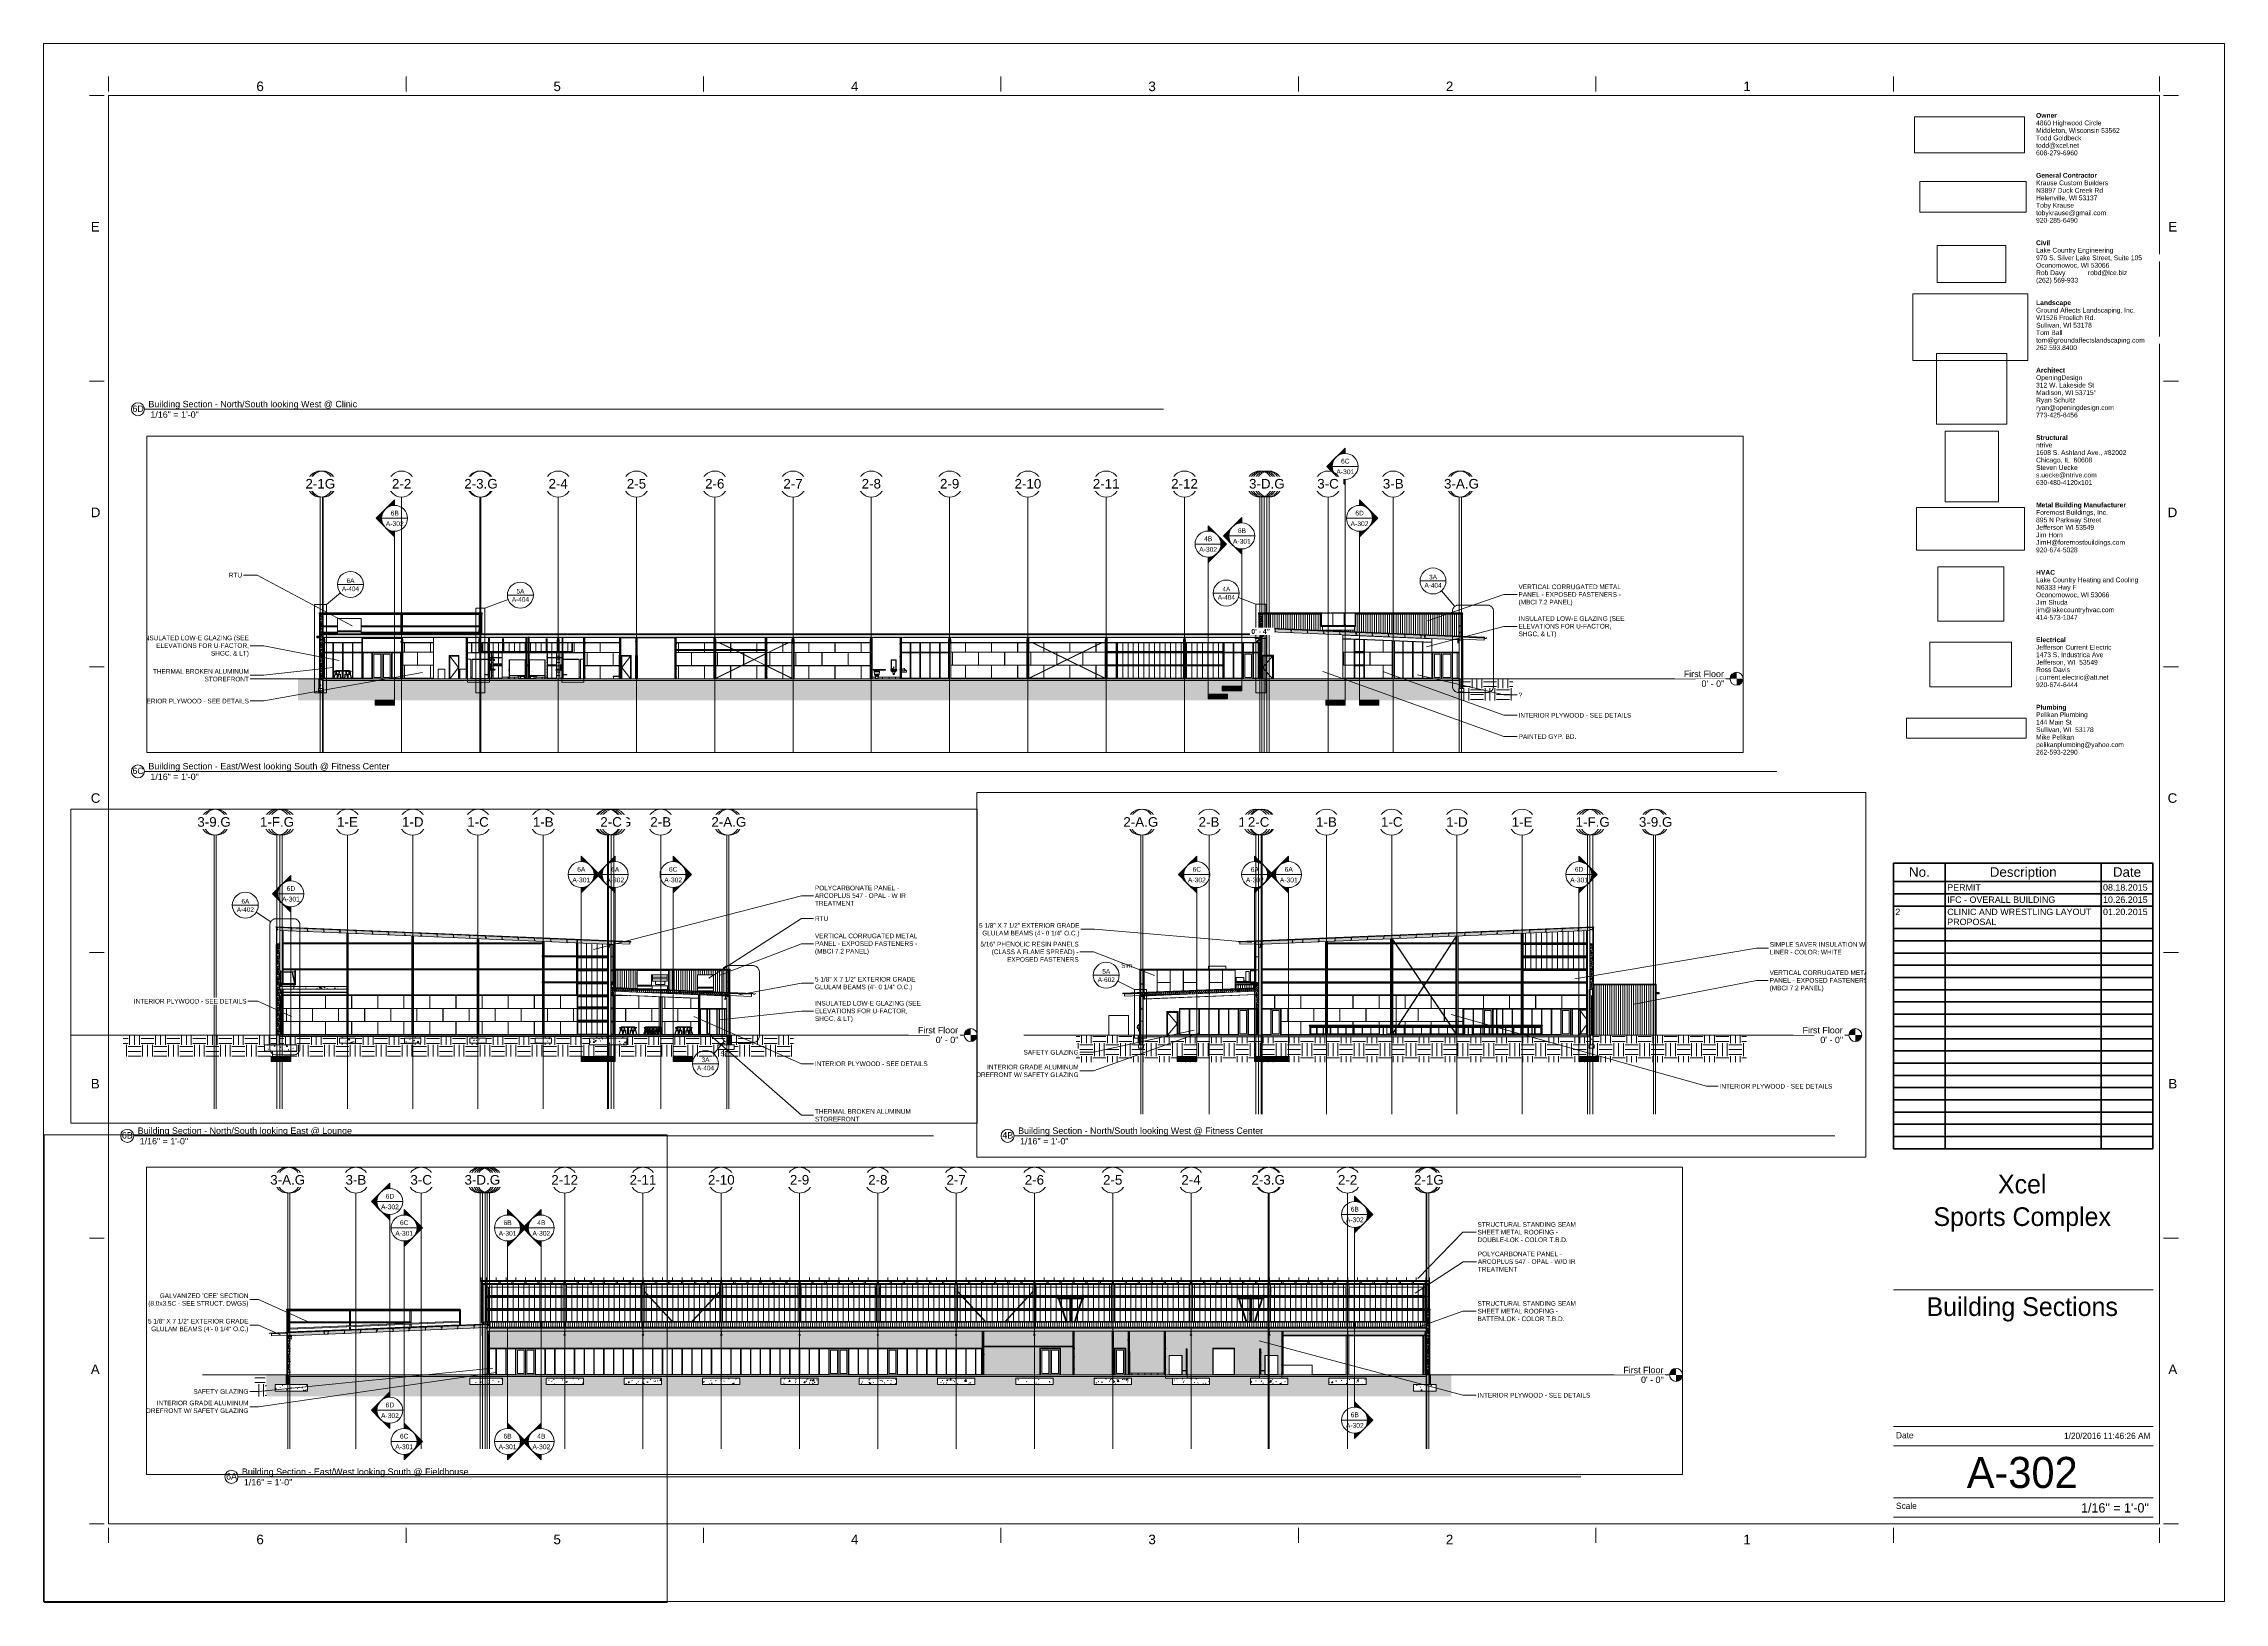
# Paper-space layout 'Layout1' of a CAD drawing. Header units: inches. Extents: x 0 to 42, y 0 to 30.
# The model-space entities are those that its viewports show. They can reach past a viewport. Long polylines and large blocks are cut down to what shows.
import ezdxf

# ---------------------------------------------------------------- set-up
doc = ezdxf.new("R2010")
doc.units = ezdxf.units.IN
doc.header["$MEASUREMENT"] = 0
for name, pattern in [('Dash 1_16_', [0.125, 0.0625, -0.0625]), ('Dash Dot 3_16_', [0.3125, 0.1875, -0.0625, 0, -0.0625]), ('Grid Line 1_2_', [0.875, 0.5, -0.125, 0.125, -0.125]), ('Hidden 1_8_', [0.1875, 0.125, -0.0625]), ('Hidden 1_8__2_', [0.1875, 0.125, -0.0625])]:
    doc.linetypes.add(name, pattern=pattern)
for name, color, linetype, lineweight in [('A-ANNO-DIMS', 211, 'Continuous', 9), ('A-ANNO-DIMS-192', 211, 'Continuous', 9), ('A-ANNO-IDEN', 131, 'Continuous', 9), ('A-ANNO-SYMB', 150, 'Continuous', 9), ('A-CLNG', 13, 'Continuous', 13), ('A-CLNG-PATT', 13, 'Continuous', 25), ('A-DETL-THIN', 151, 'Continuous', 140), ('A-DOOR', 31, 'Continuous', 13), ('A-DOOR-FRAM', 31, 'Continuous', 9), ('A-DOOR-GLAZ', 31, 'Continuous', 9), ('A-FLOR', 192, 'Continuous', 13), ('A-FLOR-HRAL', 11, 'Continuous', 13), ('A-FLOR-LEVL', 51, 'Continuous', 9), ('A-FLOR-MCUT', 51, 'Continuous', 9), ('A-FLOR-PATT', 8, 'Continuous', 25), ('A-GENM', 13, 'Continuous', 13), ('A-GLAZ', 151, 'Continuous', 13), ('A-GLAZ-CURT', 52, 'Continuous', 13), ('A-GLAZ-CWMG', 51, 'Continuous', 13), ('A-ROOF', 132, 'Continuous', 13), ('A-ROOF-MCUT', 132, 'Continuous', 25), ('A-ROOF-PATT', 132, 'Continuous', 13), ('A-WALL', 113, 'Continuous', 13), ('A-WALL-PATT', 111, 'Continuous', 25), ('C-TOPO', 7, 'Continuous', 13), ('E-ELEC-EQPM', 71, 'Continuous', 13), ('E-POWR-CNDT', 130, 'Continuous', 13), ('G-ANNO-SCHD', 231, 'Continuous', 9), ('G-ANNO-SYMB', 111, 'Continuous', 9), ('G-ANNO-TTLB', 6, 'Continuous', 9), ('G-ANNO-TTLB-MEDM', 33, 'Continuous', 20), ('G-ANNO-TTLB-THIN', 151, 'Continuous', 9), ('I-FURN', 30, 'Continuous', 13), ('I-WALL', 2, 'Continuous', 13), ('L-SITE-WALL', 31, 'Continuous', 13), ('M-EQPM', 50, 'Continuous', 13), ('P-SANR-FIXT', 6, 'Continuous', 13), ('Q-CASE', 31, 'Continuous', 13), ('Q-SPCQ', 91, 'Continuous', 13), ('S-BEAM', 12, 'Continuous', 13), ('S-COLS', 52, 'Continuous', 13), ('S-FNDN', 32, 'Continuous', 13), ('S-GRID', 1, 'Continuous', 9), ('S-GRID-IDEN', 1, 'Continuous', 9)]:
    doc.layers.add(name, color=color, linetype=linetype, lineweight=lineweight)
doc.layers.add('G-ANNO-NPLT', color=191, linetype='Continuous', plot=False)
doc.styles.add('Arial', font='arial.ttf', dxfattribs={"height": 23.60479})
doc.styles.add('Arial_1', font='arial.ttf', dxfattribs={"height": 35.407186})
doc.styles.add('Arial_2', font='arial.ttf', dxfattribs={"height": 17.703593})
doc.styles.add('Arial_3', font='arial.ttf', dxfattribs={"height": 0.092206})
doc.styles.add('Arial_4', font='arial.ttf', dxfattribs={"height": 0.184412})
doc.styles.add('Arial_5', font='arial.ttf', dxfattribs={"height": 0.122942})
doc.styles.add('Arial_B', font='arialbd.ttf', dxfattribs={"height": 18.265612})
doc.styles.add('Century Gothic', font='GOTHIC.TTF', dxfattribs={"height": 17.245342})
doc.styles.add('Century Gothic_1', font='GOTHIC.TTF', dxfattribs={"height": 0.119759})
doc.styles.add('Century Gothic_2', font='GOTHIC.TTF', dxfattribs={"height": 0.179639})
doc.styles.add('Century Gothic_3', font='GOTHIC.TTF', dxfattribs={"height": 0.598797})
doc.styles.add('Century Gothic_4', font='GOTHIC.TTF', dxfattribs={"height": 0.359278})
doc.dimstyles.new('OD_Dimension', dxfattribs={"dimscale": 12, "dimtxt": 18, "dimasz": 2, "dimexe": 1.5, "dimexo": 1, "dimgap": 1, "dimtad": 1, "dimdec": 3, "dimrnd": 0.125, "dimzin": 1, "dimdsep": 46, "dimlunit": 4, "dimtxsty": 'Arial_B', "dimblk1": 'OBLIQUE', "dimblk2": 'OBLIQUE', "dimsah": 1, "dimcen": 0.09, "dimdle": 1.5, "dimazin": 0, "dimtfac": 1, "dimtdec": 4, "dimtix": 1, "dimtmove": 0, "dimatfit": 3, "dimfxl": 1, "dimtvp": 1, "dimtfill": 1, "dimfrac": 2, "dimtolj": 1, "dimtzin": 0, "dimlwd": 13, "dimlwe": 13, "dimarcsym": 2})
picture_1 = doc.add_image_def('image1.png', size_in_pixel=(1125, 1483))
picture_2 = doc.add_image_def('image2.jpg', size_in_pixel=(477, 79))
picture_3 = doc.add_image_def('image3.png', size_in_pixel=(259, 141))
picture_4 = doc.add_image_def('image4.jpg', size_in_pixel=(150, 124))
picture_5 = doc.add_image_def('image5.jpg', size_in_pixel=(309, 122))
picture_6 = doc.add_image_def('image6.jpg', size_in_pixel=(95, 51))
picture_7 = doc.add_image_def('image7.png', size_in_pixel=(388, 225))
picture_8 = doc.add_image_def('image8.jpg', size_in_pixel=(232, 76))
picture_9 = doc.add_image_def('image9.jpg', size_in_pixel=(900, 259))
picture_10 = doc.add_image_def('image10.jpg', size_in_pixel=(939, 939))
pattern_1 = [(0, (-33539.073, 67.247), (61.44, 15.36), [2.534, -43.546, 2.534, -43.546, -245.76]), (0, (-33539.073, 67.247), (61.44, 15.36), [-92.16, 2.534, -89.626, 2.534, -43.546, -107.52]), (0, (-33539.073, 67.247), (61.44, 15.36), [-230.4, 2.534, -28.186, 2.534, -74.266]), (120, (-33516.033, 74.927), (-44.02215, 45.528601), [2.534, -43.546, 2.534, -43.546, -245.76]), (120, (-33516.033, 74.927), (-44.02215, 45.528601), [-92.16, 2.534, -89.626, 2.534, -43.546, -107.52]), (120, (-33516.033, 74.927), (-44.02215, 45.528601), [-230.4, 2.534, -28.186, 2.534, -74.266]), (240, (-33508.353, 105.647), (-17.41785, -60.888601), [2.534, -43.546, 2.534, -43.546, -245.76]), (240, (-33508.353, 105.647), (-17.41785, -60.888601), [-92.16, 2.534, -89.626, 2.534, -43.546, -107.52]), (240, (-33508.353, 105.647), (-17.41785, -60.888601), [-230.4, 2.534, -28.186, 2.534, -74.266])]
pattern_2 = [(0, (-32847.634, 12), (-48, 24), [48, 0, 0, 0]), (90, (-32823.634, 0), (-48, 3e-15), [12, -12]), (90, (-32835.634, 12), (-48, 3e-15), [12, -12]), (90, (-32811.634, 12), (-48, 3e-15), [12, -12]), (0, (-32847.634, 24), (-48, 24), [48, 0, 0, 0]), (90, (-32799.634, 0), (-48, 3e-15), [12, -12])]
pattern_3 = [(0, (-32891.602, 12), (-48, 24), [48, 0, 0, 0]), (90, (-32867.6, 0), (-48, 3e-15), [12, -12]), (90, (-32879.6, 12), (-48, 3e-15), [12, -12]), (90, (-32855.6, 12), (-48, 3e-15), [12, -12]), (0, (-32891.602, 24), (-48, 24), [48, 0, 0, 0]), (90, (-32843.6, 0), (-48, 3e-15), [12, -12])]
pattern_4 = [(50, (-33539.073, 67.247), (55.0854, -4.81984), [5.76, -63.36]), (355, (-33539.073, 67.247), (-10.6557, 57.76853), [4.608, -50.688]), (100.451, (-33534.483, 66.846), (44.42947, 52.94866), [4.895, -53.848]), (46.184, (-33539.07, 82.61), (81.96444, -12.71212), [8.64, -95.04]), (96.636, (-33532.24, 81.55), (71.7815, 74.8124), [7.343, -80.772]), (351.184, (-33539.07, 82.61), (71.78195, 74.81243), [6.912, -76.032]), (21, (-33531.393, 78.767), (45.84207, -30.92146), [5.76, -63.36]), (326, (-33531.393, 78.767), (18.68706, 55.69148), [4.608, -50.688]), (71.451, (-33527.573, 76.19), (64.5289, 24.7701), [4.895, -53.848]), (37.5, (-33539.073, 67.247), (0.933895, 25.566816), [2.534, -47.539, 2.534, -48.922, -50.88]), (37.5, (-33539.073, 67.247), (0.933895, 25.566816), [-101.53, 2.534, -48.346]), (7.5, (-33539.073, 67.247), (20.20404, 30.2913), [2.534, -26.803, 2.534, -46.387, -19.392]), (7.5, (-33539.073, 67.247), (20.20404, 30.2913), [-78.259, 2.534, -16.858]), (327.5, (-33556.2, 67.247), (40.997785, -1.732403), [2.534, -16.666, 2.534, -57.37, -79.488]), (327.5, (-33556.2, 67.247), (40.997785, -1.732403), [-79.104, 2.534, -76.954]), (317.5, (-33563.88, 67.247), (44.78888, 7.68784), [2.534, -22.426, 2.534, -37.248, -56.448]), (317.5, (-33563.88, 67.247), (44.78888, 7.68784), [-64.742, 2.534, -53.914])]
pattern_5 = [(45, (-33539.073, 67.247), (-19.00703, 19.00703), []), (45, (-33539.073, 96.047), (-19.00703, 19.00703), [])]
pattern_6 = [(0, (-33539.073, 67.247), (48, 48), [48, -48]), (0, (-33539.073, 85.247), (48, 48), [48, -48]), (0, (-33539.073, 103.247), (48, 48), [48, -48]), (90, (-33533.073, 109.247), (-48, 48), [48, -48]), (90, (-33515.073, 109.247), (-48, 48), [48, -48]), (90, (-33497.073, 109.247), (-48, 48), [48, -48])]
pattern_7 = [(0, (-33539.073, 67.247), (0, 24), []), (90, (-33539.073, 67.247), (-24, 1e-15), [])]
pattern_8 = [(0, (-33539.073, 67.247), (30.72, 7.68), [2.534, -20.506, 2.534, -20.506, -122.88]), (0, (-33539.073, 67.247), (30.72, 7.68), [-46.08, 2.534, -43.546, 2.534, -20.506, -53.76]), (0, (-33539.073, 67.247), (30.72, 7.68), [-115.2, 2.534, -12.826, 2.534, -35.866]), (120, (-33527.553, 71.087), (-22.011075, 22.7643004), [2.534, -20.506, 2.534, -20.506, -122.88]), (120, (-33527.553, 71.087), (-22.011075, 22.7643004), [-46.08, 2.534, -43.546, 2.534, -20.506, -53.76]), (120, (-33527.553, 71.087), (-22.011075, 22.7643004), [-115.2, 2.534, -12.826, 2.534, -35.866]), (240, (-33523.713, 86.447), (-8.708925, -30.4443004), [2.534, -20.506, 2.534, -20.506, -122.88]), (240, (-33523.713, 86.447), (-8.708925, -30.4443004), [-46.08, 2.534, -43.546, 2.534, -20.506, -53.76]), (240, (-33523.713, 86.447), (-8.708925, -30.4443004), [-115.2, 2.534, -12.826, 2.534, -35.866])]
pattern_9 = [(161.57, (-33538.113, 68.207), (-7.6802237, -0.0009796), [0, -54.643, 6.067, 0]), (18.43, (-33540.033, 68.207), (-7.6802237, 0.0009796), [0, -54.643, 6.067, 0]), (108.43, (-33538.113, 68.207), (3.8382953, -19.20136532), [18.211, -42.499]), (71.57, (-33540.033, 68.207), (3.8382953, 19.20136532), [18.211, -42.499])]
pattern_10 = [(50, (22063.86, 65.275), (55.0854, -4.81984), [5.76, -63.36]), (355, (22063.86, 65.275), (-10.65569, 57.76853), [4.608, -50.688]), (100.451, (22068.45, 64.874), (44.42947, 52.94866), [4.895, -53.848]), (46.184, (22063.86, 80.635), (81.96444, -12.71212), [8.64, -95.04]), (96.636, (22070.69, 79.576), (71.7815, 74.81238), [7.343, -80.772]), (351.184, (22063.86, 80.635), (71.78195, 74.81243), [6.912, -76.032]), (21, (22071.54, 76.795), (45.84207, -30.92146), [5.76, -63.36]), (326, (22071.54, 76.795), (18.68706, 55.69148), [4.608, -50.688]), (71.451, (22075.36, 74.22), (64.52891, 24.77011), [4.895, -53.848]), (37.5, (22063.858, 65.275), (0.933895, 25.566816), [2.534, -47.539, 2.534, -48.922, -50.88]), (37.5, (22063.858, 65.275), (0.933895, 25.566816), [-101.53, 2.534, -48.346]), (7.5, (22063.858, 65.275), (20.20404, 30.291303), [2.534, -26.803, 2.534, -46.387, -19.392]), (7.5, (22063.858, 65.275), (20.20404, 30.291303), [-78.259, 2.534, -16.858]), (327.5, (22046.732, 65.275), (40.997785, -1.732403), [2.534, -16.666, 2.534, -57.37, -79.488]), (327.5, (22046.732, 65.275), (40.997785, -1.732403), [-79.104, 2.534, -76.954]), (317.5, (22039.052, 65.275), (44.788883, 7.68784), [2.534, -22.426, 2.534, -37.248, -56.448]), (317.5, (22039.052, 65.275), (44.788883, 7.68784), [-64.742, 2.534, -53.914])]
pattern_11 = [(0, (22063.86, 65.275), (48, 48), [48, -48]), (0, (22063.86, 83.275), (48, 48), [48, -48]), (0, (22063.86, 101.275), (48, 48), [48, -48]), (90, (22069.86, 107.275), (-48, 48), [48, -48]), (90, (22087.86, 107.275), (-48, 48), [48, -48]), (90, (22105.86, 107.275), (-48, 48), [48, -48])]
pattern_12 = [(161.57, (22064.818, 66.235), (-7.6802237, -0.0009796), [0, -54.643, 6.067, 0]), (18.43, (22062.898, 66.235), (-7.6802237, 0.0009796), [0, -54.643, 6.067, 0]), (108.43, (22064.818, 66.235), (3.8382953, -19.20136532), [18.211, -42.499]), (71.57, (22062.898, 66.235), (3.8382953, 19.20136532), [18.211, -42.499])]
pattern_13 = [(45, (22063.858, 65.275), (-19.007, 19.007), []), (45, (22063.858, 94.075), (-19.007, 19.007), [])]
pattern_14 = [(0, (22063.858, 65.275), (61.44, 15.36), [2.534, -43.546, 2.534, -43.546, -245.76]), (0, (22063.858, 65.275), (61.44, 15.36), [-92.16, 2.534, -89.626, 2.534, -43.546, -107.52]), (0, (22063.858, 65.275), (61.44, 15.36), [-230.4, 2.534, -28.186, 2.534, -74.266]), (120, (22086.898, 72.955), (-44.02215, 45.528601), [2.534, -43.546, 2.534, -43.546, -245.76]), (120, (22086.898, 72.955), (-44.02215, 45.528601), [-92.16, 2.534, -89.626, 2.534, -43.546, -107.52]), (120, (22086.898, 72.955), (-44.02215, 45.528601), [-230.4, 2.534, -28.186, 2.534, -74.266]), (240, (22094.578, 103.675), (-17.41785, -60.888601), [2.534, -43.546, 2.534, -43.546, -245.76]), (240, (22094.578, 103.675), (-17.41785, -60.888601), [-92.16, 2.534, -89.626, 2.534, -43.546, -107.52]), (240, (22094.578, 103.675), (-17.41785, -60.888601), [-230.4, 2.534, -28.186, 2.534, -74.266])]
pattern_15 = [(0, (22063.858, 65.275), (0, 24), []), (90, (22063.858, 65.275), (-24, 1e-15), [])]
pattern_16 = [(50, (-21606.15, 72.08), (55.0854, -4.8198), [5.76, -63.36]), (355, (-21606.15, 72.08), (-10.6557, 57.7685), [4.608, -50.688]), (100.451, (-21601.557, 71.68), (44.4295, 52.9487), [4.895, -53.848]), (46.184, (-21606.15, 87.44), (81.9644, -12.712), [8.64, -95.04]), (96.636, (-21599.32, 86.38), (71.7815, 74.8124), [7.343, -80.772]), (351.184, (-21606.15, 87.44), (71.782, 74.8124), [6.912, -76.032]), (21, (-21598.47, 83.6), (45.842, -30.9215), [5.76, -63.36]), (326, (-21598.47, 83.6), (18.687, 55.6915), [4.608, -50.688]), (71.451, (-21594.65, 81.025), (64.529, 24.77), [4.895, -53.848]), (37.5, (-21606.148, 72.082), (0.9339, 25.56682), [2.534, -47.539, 2.534, -48.922, -50.88]), (37.5, (-21606.148, 72.082), (0.9339, 25.56682), [-101.53, 2.534, -48.346]), (7.5, (-21606.148, 72.082), (20.20404, 30.2913), [2.534, -26.803, 2.534, -46.387, -19.392]), (7.5, (-21606.148, 72.082), (20.20404, 30.2913), [-78.259, 2.534, -16.858]), (327.5, (-21623.274, 72.082), (40.9978, -1.7324), [2.534, -16.666, 2.534, -57.37, -79.488]), (327.5, (-21623.274, 72.082), (40.9978, -1.7324), [-79.104, 2.534, -76.954]), (317.5, (-21630.954, 72.082), (44.7889, 7.6878), [2.534, -22.426, 2.534, -37.248, -56.448]), (317.5, (-21630.954, 72.082), (44.7889, 7.6878), [-64.742, 2.534, -53.914])]
pattern_17 = [(0, (-21606.15, 72.08), (48, 48), [48, -48]), (0, (-21606.15, 90.08), (48, 48), [48, -48]), (0, (-21606.15, 108.08), (48, 48), [48, -48]), (90, (-21600.15, 114.08), (-48, 48), [48, -48]), (90, (-21582.15, 114.08), (-48, 48), [48, -48]), (90, (-21564.15, 114.08), (-48, 48), [48, -48])]
pattern_18 = [(161.57, (-21605.188, 73.042), (-7.6802237, -0.0009796), [0, -54.643, 6.067, 0]), (18.43, (-21607.108, 73.042), (-7.6802237, 0.0009796), [0, -54.643, 6.067, 0]), (108.43, (-21605.188, 73.042), (3.8382953, -19.20136532), [18.211, -42.499]), (71.57, (-21607.108, 73.042), (3.8382953, 19.20136532), [18.211, -42.499])]
pattern_19 = [(45, (-21606.148, 72.082), (-19.00703, 19.00703), []), (45, (-21606.148, 100.882), (-19.00703, 19.00703), [])]
pattern_20 = [(0, (-22446.43, 145), (-193, 193), [48, -145]), (90, (-22446.43, 145), (-193, 1e-14), [96.25, -96.75]), (180, (-22398.43, 241.25), (-193, 193), [48, -145]), (90, (-22398.43, 145), (-193, 1e-14), [96.25, -96.75]), (180, (-22398.43, 241.5), (-193, 193), [48, -145]), (90, (-22398.43, 241.5), (-193, 1e-14), [96.25, -96.75]), (0, (-22446.43, 337.75), (-193, 193), [48, -145]), (90, (-22446.43, 241.5), (-193, 1e-14), [96.25, -96.75]), (0, (-22398.18, 193), (-193, 193), [48, -145]), (90, (-22398.18, 144.75), (-193, 1e-14), [48.25, -144.75]), (90, (-22350.18, 144.75), (-193, 1e-14), [48.25, -144.75]), (0, (-22398.18, 289.5), (-193, 193), [48, -145]), (90, (-22398.18, 193.25), (-193, 1e-14), [96.25, -96.75]), (180, (-22350.18, 193.25), (-193, 193), [48, -145]), (90, (-22350.18, 193.25), (-193, 1e-14), [96.25, -96.75]), (90, (-22398.18, 289.75), (-193, 1e-14), [48, -145]), (180, (-22350.18, 289.75), (-193, 193), [48, -145]), (90, (-22350.18, 289.75), (-193, 1e-14), [48, -145]), (0, (-22349.93, 145), (-193, 193), [48, -145]), (90, (-22349.93, 145), (-193, 1e-14), [96.25, -96.75]), (180, (-22301.93, 241.25), (-193, 193), [48, -145]), (90, (-22301.93, 145), (-193, 1e-14), [96.25, -96.75]), (180, (-22301.93, 241.5), (-193, 193), [48, -145]), (90, (-22301.93, 241.5), (-193, 1e-14), [96.25, -96.75]), (180, (-22301.93, 337.75), (-193, 193), [48, -145]), (90, (-22349.93, 241.5), (-193, 1e-14), [96.25, -96.75]), (0, (-22301.68, 193), (-193, 193), [48, -145]), (90, (-22301.68, 144.75), (-193, 1e-14), [48.25, -144.75]), (90, (-22253.68, 144.75), (-193, 1e-14), [48.25, -144.75]), (0, (-22301.68, 289.5), (-193, 193), [48, -145]), (90, (-22301.68, 193.25), (-193, 1e-14), [96.25, -96.75]), (180, (-22253.68, 193.25), (-193, 193), [48, -145]), (90, (-22253.68, 193.25), (-193, 1e-14), [96.25, -96.75]), (90, (-22301.68, 289.75), (-193, 1e-14), [48, -145]), (180, (-22253.68, 289.75), (-193, 193), [48, -145]), (90, (-22253.68, 289.75), (-193, 1e-14), [48, -145])]
pattern_21 = [(90, (-21150.615, 0), (-8, 5e-16), [])]
pattern_22 = [(0, (-21606.148, 72.082), (0, 24), []), (90, (-21606.148, 72.082), (-24, 1e-15), [])]
pattern_23 = [(0, (-5021.704, 67.247), (61.44, 15.36), [2.534, -43.546, 2.534, -43.546, -245.76]), (0, (-5021.704, 67.247), (61.44, 15.36), [-92.16, 2.534, -89.626, 2.534, -43.546, -107.52]), (0, (-5021.704, 67.247), (61.44, 15.36), [-230.4, 2.534, -28.186, 2.534, -74.266]), (120, (-4998.664, 74.927), (-44.02215, 45.528601), [2.534, -43.546, 2.534, -43.546, -245.76]), (120, (-4998.664, 74.927), (-44.02215, 45.528601), [-92.16, 2.534, -89.626, 2.534, -43.546, -107.52]), (120, (-4998.664, 74.927), (-44.02215, 45.528601), [-230.4, 2.534, -28.186, 2.534, -74.266]), (240, (-4990.984, 105.647), (-17.41785, -60.888601), [2.534, -43.546, 2.534, -43.546, -245.76]), (240, (-4990.984, 105.647), (-17.41785, -60.888601), [-92.16, 2.534, -89.626, 2.534, -43.546, -107.52]), (240, (-4990.984, 105.647), (-17.41785, -60.888601), [-230.4, 2.534, -28.186, 2.534, -74.266])]
pattern_24 = [(50, (-5021.704, 67.247), (55.0854, -4.81984), [5.76, -63.36]), (355, (-5021.704, 67.247), (-10.65569, 57.76853), [4.608, -50.688]), (100.451, (-5017.113, 66.846), (44.42947, 52.94866), [4.895, -53.848]), (46.184, (-5021.704, 82.61), (81.96444, -12.71212), [8.64, -95.04]), (96.636, (-5014.87, 81.55), (71.7815, 74.81238), [7.343, -80.772]), (351.184, (-5021.7, 82.61), (71.78195, 74.81243), [6.912, -76.032]), (21, (-5014.024, 78.767), (45.84207, -30.92146), [5.76, -63.36]), (326, (-5014.024, 78.767), (18.68706, 55.69148), [4.608, -50.688]), (71.451, (-5010.204, 76.19), (64.52891, 24.77011), [4.895, -53.848]), (37.5, (-5021.704, 67.247), (0.933895, 25.566816), [2.534, -47.539, 2.534, -48.922, -50.88]), (37.5, (-5021.704, 67.247), (0.933895, 25.566816), [-101.53, 2.534, -48.346]), (7.5, (-5021.704, 67.247), (20.20404, 30.291303), [2.534, -26.803, 2.534, -46.387, -19.392]), (7.5, (-5021.704, 67.247), (20.20404, 30.291303), [-78.259, 2.534, -16.858]), (327.5, (-5038.83, 67.247), (40.997785, -1.732403), [2.534, -16.666, 2.534, -57.37, -79.488]), (327.5, (-5038.83, 67.247), (40.997785, -1.732403), [-79.104, 2.534, -76.954]), (317.5, (-5046.51, 67.247), (44.788883, 7.68784), [2.534, -22.426, 2.534, -37.248, -56.448]), (317.5, (-5046.51, 67.247), (44.788883, 7.68784), [-64.742, 2.534, -53.914])]
pattern_25 = [(45, (-5021.704, 67.247), (-19.00703, 19.00703), []), (45, (-5021.704, 96.047), (-19.00703, 19.00703), [])]
pattern_26 = [(0, (-5021.704, 67.247), (48, 48), [48, -48]), (0, (-5021.704, 85.247), (48, 48), [48, -48]), (0, (-5021.704, 103.247), (48, 48), [48, -48]), (90, (-5015.704, 109.247), (-48, 48), [48, -48]), (90, (-4997.704, 109.247), (-48, 48), [48, -48]), (90, (-4979.704, 109.247), (-48, 48), [48, -48])]
pattern_27 = [(0, (-5021.704, 67.247), (0, 24), []), (90, (-5021.704, 67.247), (-24, 1e-15), [])]
pattern_28 = [(0, (-5021.704, 67.247), (30.72, 7.68), [2.534, -20.506, 2.534, -20.506, -122.88]), (0, (-5021.704, 67.247), (30.72, 7.68), [-46.08, 2.534, -43.546, 2.534, -20.506, -53.76]), (0, (-5021.704, 67.247), (30.72, 7.68), [-115.2, 2.534, -12.826, 2.534, -35.866]), (120, (-5010.184, 71.087), (-22.011075, 22.7643), [2.534, -20.506, 2.534, -20.506, -122.88]), (120, (-5010.184, 71.087), (-22.011075, 22.7643), [-46.08, 2.534, -43.546, 2.534, -20.506, -53.76]), (120, (-5010.184, 71.087), (-22.011075, 22.7643), [-115.2, 2.534, -12.826, 2.534, -35.866]), (240, (-5006.344, 86.447), (-8.708925, -30.4443), [2.534, -20.506, 2.534, -20.506, -122.88]), (240, (-5006.344, 86.447), (-8.708925, -30.4443), [-46.08, 2.534, -43.546, 2.534, -20.506, -53.76]), (240, (-5006.344, 86.447), (-8.708925, -30.4443), [-115.2, 2.534, -12.826, 2.534, -35.866])]
pattern_29 = [(161.57, (-5020.744, 68.207), (-7.6802237, -0.0009796), [0, -54.643, 6.067, 0]), (18.43, (-5022.664, 68.207), (-7.6802237, 0.0009796), [0, -54.643, 6.067, 0]), (108.43, (-5020.744, 68.207), (3.8382953, -19.2013653), [18.211, -42.499]), (71.57, (-5022.664, 68.207), (3.8382953, 19.2013653), [18.211, -42.499])]

psp = doc.layouts.get("Layout1")

msp = doc.modelspace()

# ---------------------------------------------------------------- texts
at = {"layer": 'A-ANNO-SYMB', "char_height": 17.24534, "line_spacing_factor": 0.984117, "style": 'Century Gothic'}
for s, insert, width, attachment_point in [('6A', (-12590.1369, 502.8848), 36.936, 2), ('A-402', (-12590.1369, 472.5003), 77.76, 2), ('3A', (-14717.297, 384.5935), 36.936, 2), ('6A', (-18720.4523, 371.483), 36.936, 2), ('A-404', (-14717.297, 354.209), 77.76, 2), ('A-404', (-18720.4523, 341.0985), 77.76, 2), ('4A', (-15481.7161, 339.9545), 36.936, 2), ('5A', (-18091.9782, 332.3271), 36.936, 2), ('A-404', (-15481.7161, 309.57), 77.76, 2), ('A-404', (-18091.9782, 301.9426), 77.76, 2), ('Sim', (-9021.5362, 266.085), 46.224, 1), ('5A', (-9076.6834, 243.9934), 36.936, 2), ('A-602', (-9076.6834, 213.6089), 77.76, 2), ('Sim', (-10833.5058, -60.8619), 46.224, 1), ('3A', (-10888.653, -82.9535), 36.936, 2), ('A-404', (-10888.653, -113.338), 77.76, 2)]:
    msp.add_mtext(s, dxfattribs=dict(at, insert=insert, width=width, attachment_point=attachment_point))
at = {"layer": 'A-FLOR-LEVL', "char_height": 23.60479, "attachment_point": 3, "line_spacing_factor": 0.938532, "style": 'Arial', "bg_fill": 3, "box_fill_scale": 1.25, "bg_fill_color": 0, "bg_fill_transparency": 0}
for s, insert, width in [('First Floor', (-13641.8015, 29.8373), 176.256), ('First Floor', (-9954.6805, 29.8373), 176.256), ('First Floor', (-6353.4458, 29.8373), 176.256), ('First Floor', (-91.2988, 29.8373), 176.256), ('0\' - 0"', (-13640.6256, -6.2253), 99.936), ('0\' - 0"', (-9953.5046, -6.2253), 99.936), ('0\' - 0"', (-6352.2699, -6.2253), 99.936), ('0\' - 0"', (-90.1229, -6.2253), 99.936)]:
    msp.add_mtext(s, dxfattribs=dict(at, insert=insert, width=width))
at = {"layer": 'G-ANNO-SYMB', "char_height": 17.70359, "attachment_point": 2, "line_spacing_factor": 0.938532, "style": 'Arial_2'}
for s, insert, width in [('6C', (-15041.777, 813.4953), 37.584), ('A-301', (-15041.777, 774.2228), 78.624), ('6D', (-4800.2194, 669.2178), 37.584), ('A-302', (-4800.2194, 629.9453), 78.624), ('6B', (-18556.7399, 621.4953), 36.072), ('6D', (-14989.0966, 621.4953), 37.584), ('6A', (-11348.0613, 621.4953), 36.072), ('6A', (-11222.5374, 621.4953), 36.072), ('6C', (-11008.2641, 621.4953), 37.584), ('6C', (-8741.6734, 621.4953), 37.584), ('6A', (-8527.4001, 621.4953), 36.072), ('6A', (-8401.8762, 621.4953), 36.072), ('6D', (-7328.3888, 621.4953), 37.584), ('6B', (-1232.576, 621.4953), 36.072), ('A-302', (-18556.7399, 582.2228), 78.624), ('A-302', (-14989.0966, 582.2228), 78.624), ('A-301', (-11348.0613, 582.2228), 78.624), ('A-302', (-11222.5374, 582.2228), 78.624), ('A-302', (-11008.2641, 582.2228), 78.624), ('A-302', (-8741.6734, 582.2228), 78.624), ('A-302', (-8527.4001, 582.2228), 78.624), ('A-301', (-8401.8762, 582.2228), 78.624), ('A-301', (-7328.3888, 582.2228), 78.624), ('A-302', (-1232.576, 582.2228), 78.624), ('6C', (-4747.539, 571.4022), 37.584), ('6B', (-4365.2374, 571.4022), 36.072), ('4B', (-4240.4296, 571.4022), 36.072), ('6B', (-15424.0786, 556.3382), 36.072), ('6D', (-12421.5488, 550.6265), 37.584), ('A-301', (-4747.539, 532.1297), 78.624), ('A-301', (-4365.2374, 532.1297), 78.624), ('A-302', (-4240.4296, 532.1297), 78.624), ('4B', (-15548.8864, 526.4204), 36.072), ('A-301', (-15424.0786, 517.0658), 78.624), ('A-301', (-12421.5488, 511.354), 78.624), ('A-302', (-15548.8864, 487.1479), 78.624), ('6D', (-4800.2194, -102.4612), 37.584), ('6B', (-1232.576, -138.7543), 36.072), ('A-302', (-4800.2194, -141.7337), 78.624), ('A-302', (-1232.576, -178.0268), 78.624), ('6C', (-4747.539, -217.6868), 37.584), ('6B', (-4365.2374, -217.6868), 36.072), ('4B', (-4240.4296, -217.6868), 36.072), ('A-301', (-4747.539, -256.9593), 78.624), ('A-301', (-4365.2374, -256.9593), 78.624), ('A-302', (-4240.4296, -256.9593), 78.624)]:
    msp.add_mtext(s, dxfattribs=dict(at, insert=insert, width=width))

# ---------------------------------------------------------------- blocks, each defined once
blk = doc.blocks.new('XCEL - E1 30 x 42 Horizontal - E1 30x42 Horizontal-11829-Building Sections')
at = {"layer": 'G-ANNO-TTLB-MEDM'}
for p, q in [((1.159, 29.014), (0.872, 29.014)), ((1.24, 29.094), (1.24, 29.381)), ((1.24, 29.014), (1.24, 1.514)), ((40.74, 29.014), (1.24, 29.014)), ((6.969, 29.094), (6.969, 29.381)), ((12.698, 29.094), (12.698, 29.381)), ((18.427, 29.094), (18.427, 29.381)), ((24.156, 29.094), (24.156, 29.381)), ((29.885, 29.094), (29.885, 29.381)), ((35.615, 29.094), (35.615, 29.381)), ((40.74, 29.094), (40.74, 29.381)), ((40.74, 29.014), (40.74, 1.514)), ((40.82, 29.014), (41.108, 29.014)), ((1.159, 23.514), (0.872, 23.514)), ((40.82, 23.514), (41.108, 23.514)), ((1.159, 18.014), (0.872, 18.014)), ((40.82, 18.014), (41.108, 18.014)), ((40.615, 14.233), (35.615, 14.233)), ((1.159, 12.514), (0.872, 12.514)), ((40.82, 12.514), (41.108, 12.514)), ((1.159, 7.014), (0.872, 7.014)), ((40.82, 7.014), (41.108, 7.014)), ((35.615, 6.02), (40.615, 6.02)), ((1.159, 1.514), (0.872, 1.514)), ((1.24, 1.514), (40.74, 1.514)), ((1.24, 1.433), (1.24, 1.146)), ((6.969, 1.433), (6.969, 1.146)), ((12.698, 1.433), (12.698, 1.146)), ((18.427, 1.433), (18.427, 1.146)), ((24.156, 1.433), (24.156, 1.146)), ((29.885, 1.433), (29.885, 1.146)), ((40.615, 1.639), (35.615, 1.639)), ((35.615, 1.433), (35.615, 1.146)), ((40.74, 1.433), (40.74, 1.146)), ((40.82, 1.514), (41.108, 1.514))]:
    blk.add_line(p, q, dxfattribs=at)
at = {"layer": 'G-ANNO-TTLB-THIN'}
for p, q in [((-0.01, 30.014), (41.99, 30.014)), ((-0.01, 0.014), (-0.01, 30.014)), ((41.99, 0.014), (41.99, 30.014)), ((35.615, 3.389), (40.615, 3.389)), ((35.615, 3.014), (40.615, 3.014)), ((35.615, 2.014), (40.615, 2.014)), ((-0.01, 0.014), (41.99, 0.014))]:
    blk.add_line(p, q, dxfattribs=at)
at = {"layer": 'G-ANNO-TTLB', "char_height": 0.09221, "attachment_point": 1, "line_spacing_factor": 0.938532, "style": 'Arial_3', "bg_fill": 3, "box_fill_scale": 1.25, "bg_fill_color": 0, "bg_fill_transparency": 0}
for s, insert, width in [('\\fArial|b1|i0|c0|p34|;Civil', (38.363, 26.225), 0.28768), ('\\fArial|b1|i0|c0|p34|;Structural', (38.363, 22.475), 0.64856), ('\\fArial|b1|i0|c0|p34|;HVAC', (38.363, 19.879), 0.41876), ('\\fArial|b1|i0|c0|p34|;Electrical', (38.363, 18.581), 0.61622)]:
    blk.add_mtext(s, dxfattribs=dict(at, insert=insert, width=width))
at = {"layer": 'G-ANNO-TTLB'}
image = blk.add_image(picture_8, insert=(36.024, 27.911), size_in_units=(2.118, 0.694), dxfattribs=at)
image.dxf.flags = 7
image = blk.add_image(picture_9, insert=(36.126, 26.77), size_in_units=(2.048, 0.589), dxfattribs=at)
image.dxf.flags = 7
image = blk.add_image(picture_6, insert=(36.46, 25.417), size_in_units=(1.319, 0.708), dxfattribs=at)
image.dxf.flags = 7
image = blk.add_image(picture_7, insert=(35.988, 23.91), size_in_units=(2.218, 1.286), dxfattribs=at)
image.dxf.flags = 7
image = blk.add_image(picture_10, insert=(36.444, 22.689), size_in_units=(1.358, 1.358), dxfattribs=at)
image.dxf.flags = 7
image = blk.add_image(picture_1, insert=(36.612, 21.192), size_in_units=(1.03, 1.357), dxfattribs=at)
image.dxf.flags = 7
image = blk.add_image(picture_5, insert=(36.062, 20.262), size_in_units=(2.078, 0.821), dxfattribs=at)
image.dxf.flags = 7
image = blk.add_image(picture_4, insert=(36.474, 18.891), size_in_units=(1.268, 1.049), dxfattribs=at)
image.dxf.flags = 7
image = blk.add_image(picture_3, insert=(36.315, 17.631), size_in_units=(1.574, 0.857), dxfattribs=at)
image.dxf.flags = 7
image = blk.add_image(picture_2, insert=(35.866, 16.643), size_in_units=(2.303, 0.381), dxfattribs=at)
image.dxf.flags = 7
at = {"layer": 'G-ANNO-TTLB', "bg_fill": 3, "box_fill_scale": 1.25, "bg_fill_color": 0, "bg_fill_transparency": 0}
for s, insert, char_height, width, attachment_point, line_spacing_factor, style in [('6', (4.088, 29.283), 0.184, 0.171, 1, 0.938532, 'Arial_4'), ('5', (9.809, 29.283), 0.184, 0.171, 1, 0.938532, 'Arial_4'), ('4', (15.538, 29.283), 0.184, 0.171, 1, 0.938532, 'Arial_4'), ('3', (21.267, 29.283), 0.184, 0.171, 1, 0.938532, 'Arial_4'), ('2', (26.996, 29.283), 0.184, 0.171, 1, 0.938532, 'Arial_4'), ('1', (32.725, 29.283), 0.184, 0.171, 1, 0.938532, 'Arial_4'), ('\\fArial|b1|i0|c0|p34|;Owner', (38.363, 28.677), 0.09221, 0.44259, 1, 0.938532, 'Arial_3'), ('\\fArial|b1|i0|c0|p34|;General Contractor', (38.363, 27.523), 0.09221, 1.28521, 1, 0.938532, 'Arial_3'), ('E', (0.898, 26.579), 0.184, 0.20475, 1, 0.938532, 'Arial_4'), ('E', (41.082, 26.579), 0.184, 0.20475, 3, 0.938532, 'Arial_4'), ('Lake Country Engineering', (38.363, 26.081), 0.09221, 1.74142, 1, 0.938532, 'Arial_3'), ('\\fArial|b1|i0|c0|p34|;Landscape', (38.363, 25.071), 0.09221, 0.73708, 1, 0.938532, 'Arial_3'), ('\\fArial|b1|i0|c0|p34|;Architect', (38.363, 23.773), 0.09221, 0.59069, 1, 0.938532, 'Arial_3'), ('ntrive', (38.363, 22.331), 0.0922, 0.37109, 1, 0.938532, 'Arial_3'), ('D', (0.898, 21.079), 0.184, 0.2205, 1, 0.938532, 'Arial_4'), ('\\fArial|b1|i0|c0|p34|;Metal Building Manufacturer', (38.363, 21.177), 0.09221, 1.8793, 1, 0.938532, 'Arial_3'), ('D', (41.082, 21.079), 0.184, 0.2205, 3, 0.938532, 'Arial_4'), ('Lake Country Heating and Cooling', (38.363, 19.734), 0.09221, 2.30317, 1, 0.938532, 'Arial_3'), ('Jefferson Current Electric', (38.363, 18.436), 0.09221, 1.71418, 1, 0.938532, 'Arial_3'), ('\\fArial|b1|i0|c0|p34|;Plumbing', (38.363, 17.283), 0.09221, 0.62814, 1, 0.938532, 'Arial_3'), ('C', (0.898, 15.579), 0.184, 0.2205, 1, 0.938532, 'Arial_4'), ('C', (41.082, 15.579), 0.184, 0.2205, 3, 0.938532, 'Arial_4'), ('B', (0.898, 10.079), 0.184, 0.20475, 1, 0.938532, 'Arial_4'), ('B', (41.082, 10.079), 0.184, 0.20475, 3, 0.938532, 'Arial_4'), ('A', (0.898, 4.579), 0.184, 0.20475, 1, 0.938532, 'Arial_4'), ('A', (41.082, 4.579), 0.184, 0.20475, 3, 0.938532, 'Arial_4'), ('Date', (35.665, 3.278), 0.1198, 0.4725, 1, 0.984117, 'Century Gothic_1'), ('Scale', (35.665, 1.919), 0.1198, 0.5265, 1, 0.984117, 'Century Gothic_1'), ('6', (4.088, 1.304), 0.184, 0.171, 1, 0.938532, 'Arial_4'), ('5', (9.809, 1.304), 0.184, 0.171, 1, 0.938532, 'Arial_4'), ('4', (15.538, 1.304), 0.184, 0.171, 1, 0.938532, 'Arial_4'), ('3', (21.267, 1.304), 0.184, 0.171, 1, 0.938532, 'Arial_4'), ('2', (26.996, 1.304), 0.184, 0.171, 1, 0.938532, 'Arial_4'), ('1', (32.725, 1.304), 0.184, 0.171, 1, 0.938532, 'Arial_4')]:
    blk.add_mtext(s, dxfattribs=dict(at, insert=insert, char_height=char_height, width=width, attachment_point=attachment_point, line_spacing_factor=line_spacing_factor, style=style))
at = {"layer": 'G-ANNO-TTLB', "char_height": 0.09221, "attachment_point": 1, "line_spacing_factor": 0.938532, "style": 'Arial_3', "bg_fill": 3, "box_fill_scale": 1.25, "bg_fill_color": 0, "bg_fill_transparency": 0}
for s, insert, width in [('4860 Highwood Circle', (38.363, 28.533), 1.47416), ('Krause Custom Builders', (38.363, 27.379), 1.63077), ('970 S. Silver Lake Street, Suite 105', (38.363, 25.936), 2.39509), ('Ground Affects Landscaping, Inc.', (38.363, 24.927), 2.24019), ('OpeningDesign', (38.363, 23.629), 1.03838), ('1608 S. Ashland Ave., #82002', (38.363, 22.186), 2.03762), ('Foremost Buildings, Inc.', (38.363, 21.033), 1.62396), ('N6333 Hwy F', (38.363, 19.59), 0.90901), ('1473 S. Industrica Ave', (38.363, 18.292), 1.52183), ('Pelikan Plumbing', (38.363, 17.138), 1.16605)]:
    blk.add_mtext(s, dxfattribs=dict(at, insert=insert, width=width))
for s, insert, width in [('Middleton, Wisconsin 53562', (38.363, 28.388), 1.89633), ('N3897 Duck Creek Rd', (38.363, 27.234), 1.51161), ('Oconomowoc, WI 53066', (38.363, 25.792), 1.65971), ('W1526 Froelich Rd.', (38.363, 24.783), 1.34309), ('312 W. Lakeside St', (38.363, 23.484), 1.31926), ('Chicago, IL  60608', (38.363, 22.042), 1.26649), ('895 N Parkway Street', (38.363, 20.888), 1.46565), ('Oconomowoc, WI 53066', (38.363, 19.446), 1.65971), ('Jefferson, WI  53549', (38.363, 18.148), 1.40778), ('144 Main St', (38.363, 16.994), 0.80347)]:
    blk.add_mtext(s, dxfattribs=dict(at, insert=insert, width=width))
at = {"layer": 'G-ANNO-TTLB', "attachment_point": 1, "line_spacing_factor": 0.938532, "style": 'Arial_3', "bg_fill": 3, "box_fill_scale": 1.25, "bg_fill_color": 0, "bg_fill_transparency": 0}
for s, insert, char_height, width in [('Todd Goldbeck', (38.363, 28.244), 0.09221, 1.02306), ('Helenville, WI 53137', (38.363, 27.09), 0.09221, 1.39416), ('Rob Davy', (38.363, 25.648), 0.0922, 0.66048), ('robd@lce.biz', (39.363, 25.648), 0.09221, 0.88178), ('Sullivan, WI 53178', (38.363, 24.638), 0.09221, 1.26819), ('Madison, WI 53715"', (38.363, 23.34), 0.09221, 1.36181), ('Steven Uecke', (38.363, 21.898), 0.09221, 0.94135), ('Jefferson WI 53549', (38.363, 20.744), 0.09221, 1.32266), ('Jim Shuda', (38.363, 19.302), 0.0922, 0.71325), ('Ross Davis', (38.363, 18.004), 0.0922, 0.76772), ('Sullivan, WI  53178', (38.363, 16.85), 0.09221, 1.31075)]:
    blk.add_mtext(s, dxfattribs=dict(at, insert=insert, char_height=char_height, width=width))
for s, insert, char_height, width in [('todd@xcel.net', (38.363, 28.1), 0.09221, 0.96859), ('Toby Krause', (38.363, 26.946), 0.09221, 0.85284), ('(262) 569-933', (38.363, 25.504), 0.09221, 0.94646), ('Tom Ball', (38.363, 24.494), 0.0922, 0.59579), ('Ryan Schultz', (38.363, 23.196), 0.09221, 0.88518), ('s.uecke@ntrive.com', (38.363, 21.754), 0.09221, 1.37543), ('Jim Horn', (38.363, 20.6), 0.0922, 0.60601), ('jim@lakecountryhvac.com', (38.363, 19.158), 0.09221, 1.76695), ('j.current.electric@att.net', (38.363, 17.859), 0.09221, 1.64609), ('Mike Pelikan', (38.363, 16.706), 0.09221, 0.85624)]:
    blk.add_mtext(s, dxfattribs=dict(at, insert=insert, char_height=char_height, width=width))
at = {"layer": 'G-ANNO-TTLB', "char_height": 0.09221, "attachment_point": 1, "line_spacing_factor": 0.938532, "style": 'Arial_3', "bg_fill": 3, "box_fill_scale": 1.25, "bg_fill_color": 0, "bg_fill_transparency": 0}
for s, insert, width in [('608-279-6960', (38.363, 27.956), 0.93625), ('tobykrause@gmail.com', (38.363, 26.802), 1.57971), ('tom@groundaffectslandscaping.com', (38.363, 24.35), 2.45808), ('ryan@openingdesign.com', (38.363, 23.052), 1.75163), ('630-480-4120x101', (38.363, 21.609), 1.26308), ('JimH@foremostbuildings.com', (38.363, 20.456), 2.01378), ('414-573-1047', (38.363, 19.013), 0.93625), ('920-674-6444', (38.363, 17.715), 0.93625), ('pelikanplumbing@yahoo.com', (38.363, 16.561), 1.97804)]:
    blk.add_mtext(s, dxfattribs=dict(at, insert=insert, width=width))
for s, insert, width in [('920-285-6490', (38.363, 26.658), 0.93625), ('262.593.8400', (38.363, 24.206), 0.91923), ('773-425-6456', (38.363, 22.908), 0.93625), ('920-674-5028', (38.363, 20.311), 0.93625), ('262-593-2290', (38.363, 16.417), 0.93625)]:
    blk.add_mtext(s, dxfattribs=dict(at, insert=insert, width=width))
blk = doc.blocks.new('Viewport - View Title-1830-Building Sections')
at = {"layer": 'G-ANNO-TTLB'}
for start, end in [(0, 180), (180, 360)]:
    blk.add_arc((-0.125, 0), 0.125, start, end, dxfattribs=at)
blk = doc.blocks.new('Drinking_Fountain-Haws_Corporation-Wall_Mounted_1119 - 1119-355849-Building Section - East_West looking South _ Fitness Center')
at = {"layer": 'P-SANR-FIXT', "color": 8, "lineweight": 9}
for p, q in [((-24132.953, 23.438), (-24132.953, 39.688)), ((-24132.953, 39.688), (-24132.453, 39.688)), ((-24132.453, 39.688), (-24132.453, 23.438)), ((-24123.204, 37.956), (-24123.204, 36.374)), ((-24121.53, 38.008), (-24123.129, 38.008)), ((-24121.538, 38.008), (-24123.121, 38.008)), ((-24121.546, 38.008), (-24123.113, 38.008)), ((-24121.454, 36.374), (-24121.454, 37.956)), ((-24123.204, 36.374), (-24122.954, 36.124)), ((-24122.329, 36.374), (-24123.161, 36.374)), ((-24122.954, 36.124), (-24122.954, 35.626)), ((-24122.329, 36.124), (-24122.771, 36.124)), ((-24121.497, 36.374), (-24122.329, 36.374)), ((-24121.887, 36.124), (-24122.329, 36.124)), ((-24121.704, 36.124), (-24121.454, 36.374)), ((-24121.704, 35.626), (-24121.704, 36.124)), ((-24132.453, 35.626), (-24123.401, 35.626)), ((-24123.401, 35.626), (-24120.428, 35.626)), ((-24120.428, 35.626), (-24120.203, 35.626)), ((-24120.203, 29.626), (-24120.203, 35.626)), ((-24137.703, 34.437), (-24138.703, 34.437)), ((-24138.703, 33.062), (-24138.703, 34.437)), ((-24138.703, 33.062), (-24137.703, 33.062)), ((-24120.011, 33.499), (-24120.203, 33.499)), ((-24120.203, 31.519), (-24120.203, 33.499)), ((-24119.906, 33.239), (-24119.966, 33.464)), ((-24119.768, 33.221), (-24119.883, 33.221)), ((-24119.511, 33.271), (-24119.768, 33.271)), ((-24119.768, 31.746), (-24119.768, 33.271)), ((-24119.768, 33.271), (-24119.768, 33.048)), ((-24119.768, 33.075), (-24119.768, 33.221)), ((-24119.768, 33.221), (-24119.768, 33.075)), ((-24137.703, 32.519), (-24138.272, 32.519)), ((-24138.272, 32.019), (-24138.272, 32.519)), ((-24115.803, 32.499), (-24117.401, 32.499)), ((-24115.811, 32.499), (-24117.393, 32.499)), ((-24115.819, 32.499), (-24117.385, 32.499)), ((-24138.272, 32.019), (-24137.703, 32.019)), ((-24119.768, 31.97), (-24119.768, 31.746)), ((-24119.768, 31.796), (-24119.768, 31.943)), ((-24119.768, 31.943), (-24119.768, 31.796)), ((-24117.477, 32.447), (-24117.477, 30.749)), ((-24115.727, 30.749), (-24115.727, 32.447)), ((-24120.203, 31.519), (-24120.011, 31.519)), ((-24119.966, 31.554), (-24119.906, 31.779)), ((-24119.883, 31.796), (-24119.768, 31.796)), ((-24119.768, 31.746), (-24119.511, 31.746)), ((-24117.477, 30.749), (-24117.227, 30.499)), ((-24116.602, 30.749), (-24117.434, 30.749)), ((-24117.227, 30.499), (-24117.227, 30)), ((-24116.602, 30.499), (-24117.044, 30.499)), ((-24115.77, 30.749), (-24116.602, 30.749)), ((-24116.16, 30.499), (-24116.602, 30.499)), ((-24115.977, 30.499), (-24115.727, 30.749)), ((-24115.977, 30), (-24115.977, 30.499)), ((-24120.203, 30), (-24117.651, 30)), ((-24117.651, 30), (-24114.678, 30)), ((-24114.678, 30), (-24114.453, 30)), ((-24114.453, 24), (-24114.453, 30)), ((-24123.401, 29.626), (-24132.453, 29.626)), ((-24120.428, 29.626), (-24123.401, 29.626)), ((-24120.203, 29.626), (-24120.428, 29.626)), ((-24114.261, 27.99), (-24114.453, 27.99)), ((-24114.453, 27.99), (-24114.453, 26.01)), ((-24114.156, 27.73), (-24114.216, 27.955)), ((-24114.018, 27.712), (-24114.133, 27.712)), ((-24113.761, 27.762), (-24114.018, 27.762)), ((-24114.018, 27.539), (-24114.018, 27.762)), ((-24114.018, 27.762), (-24114.018, 26.238)), ((-24114.018, 27.67), (-24114.018, 27.712)), ((-24114.018, 27.712), (-24114.018, 27.67)), ((-24114.018, 26.238), (-24114.018, 26.461)), ((-24114.018, 26.288), (-24114.018, 26.434)), ((-24114.018, 26.434), (-24114.018, 26.288)), ((-24114.453, 26.01), (-24114.261, 26.01)), ((-24114.216, 26.045), (-24114.156, 26.27)), ((-24114.133, 26.288), (-24114.018, 26.288)), ((-24114.018, 26.238), (-24113.761, 26.238)), ((-24117.651, 24), (-24132.453, 24)), ((-24114.678, 24), (-24117.651, 24)), ((-24114.453, 24), (-24114.678, 24)), ((-24132.953, 23.438), (-24132.453, 23.438))]:
    blk.add_line(p, q, dxfattribs=at)
at = {"layer": 'P-SANR-FIXT', "color": 8, "lineweight": 9, "flags": 128}
for points in [[(-24120.011, 33.499), (-24120.01, 33.499), (-24120.008, 33.499), (-24120.006, 33.499), (-24120.004, 33.498), (-24120.002, 33.498), (-24120, 33.498), (-24119.998, 33.497), (-24119.997, 33.497), (-24119.995, 33.496), (-24119.993, 33.495), (-24119.991, 33.495), (-24119.99, 33.494), (-24119.988, 33.493), (-24119.986, 33.492), (-24119.985, 33.491), (-24119.983, 33.49), (-24119.982, 33.489), (-24119.98, 33.487), (-24119.979, 33.486), (-24119.978, 33.485), (-24119.976, 33.483), (-24119.975, 33.482), (-24119.974, 33.48), (-24119.973, 33.479), (-24119.972, 33.477), (-24119.971, 33.476), (-24119.97, 33.474), (-24119.969, 33.472), (-24119.968, 33.471), (-24119.968, 33.469), (-24119.967, 33.467), (-24119.966, 33.465), (-24119.966, 33.464)], [(-24119.906, 33.239), (-24119.905, 33.238), (-24119.905, 33.237), (-24119.905, 33.237), (-24119.904, 33.236), (-24119.904, 33.235), (-24119.904, 33.234), (-24119.903, 33.233), (-24119.903, 33.232), (-24119.902, 33.232), (-24119.902, 33.231), (-24119.901, 33.23), (-24119.9, 33.229), (-24119.9, 33.229), (-24119.899, 33.228), (-24119.898, 33.227), (-24119.897, 33.227), (-24119.897, 33.226), (-24119.896, 33.226), (-24119.895, 33.225), (-24119.894, 33.225), (-24119.893, 33.224), (-24119.893, 33.224), (-24119.892, 33.223), (-24119.891, 33.223), (-24119.89, 33.223), (-24119.889, 33.222), (-24119.888, 33.222), (-24119.887, 33.222), (-24119.886, 33.222), (-24119.885, 33.222), (-24119.884, 33.222), (-24119.883, 33.221), (-24119.883, 33.221)], [(-24119.511, 33.271), (-24119.509, 33.271), (-24119.508, 33.271), (-24119.506, 33.271), (-24119.504, 33.271), (-24119.502, 33.271), (-24119.5, 33.27), (-24119.498, 33.27), (-24119.497, 33.269), (-24119.495, 33.268), (-24119.493, 33.268), (-24119.491, 33.267), (-24119.49, 33.266), (-24119.488, 33.265), (-24119.486, 33.264), (-24119.485, 33.263), (-24119.483, 33.262), (-24119.482, 33.261), (-24119.48, 33.26), (-24119.479, 33.259), (-24119.478, 33.257), (-24119.476, 33.256), (-24119.475, 33.254), (-24119.474, 33.253), (-24119.473, 33.251), (-24119.472, 33.25), (-24119.471, 33.248), (-24119.47, 33.247), (-24119.469, 33.245), (-24119.468, 33.243), (-24119.468, 33.242), (-24119.467, 33.24), (-24119.466, 33.238), (-24119.466, 33.236), (-24119.466, 33.234), (-24119.465, 33.233), (-24119.465, 33.231), (-24119.465, 33.229), (-24119.465, 33.227), (-24119.464, 33.225), (-24119.464, 33.225)], [(-24119.464, 33.225), (-24119.464, 33.224), (-24119.464, 33.222), (-24119.464, 33.219), (-24119.464, 33.215), (-24119.464, 33.21), (-24119.464, 33.204), (-24119.464, 33.197), (-24119.464, 33.188), (-24119.464, 33.179), (-24119.464, 33.168), (-24119.464, 33.156), (-24119.464, 33.144), (-24119.464, 33.13), (-24119.464, 33.115), (-24119.464, 33.1), (-24119.464, 33.083), (-24119.464, 33.065), (-24119.464, 33.047), (-24119.464, 33.028), (-24119.464, 33.008), (-24119.464, 32.987), (-24119.464, 32.965), (-24119.464, 32.943), (-24119.464, 32.919), (-24119.464, 32.896), (-24119.464, 32.871), (-24119.464, 32.846), (-24119.464, 32.821), (-24119.464, 32.795), (-24119.464, 32.768), (-24119.464, 32.741), (-24119.464, 32.714), (-24119.464, 32.687), (-24119.464, 32.659), (-24119.464, 32.631), (-24119.464, 32.602), (-24119.464, 32.574), (-24119.464, 32.545), (-24119.464, 32.517), (-24119.464, 32.488), (-24119.464, 32.46), (-24119.464, 32.431), (-24119.464, 32.403), (-24119.464, 32.374), (-24119.464, 32.346), (-24119.464, 32.319), (-24119.464, 32.291), (-24119.464, 32.264), (-24119.464, 32.237), (-24119.464, 32.211), (-24119.464, 32.185), (-24119.464, 32.16), (-24119.464, 32.135), (-24119.464, 32.111), (-24119.464, 32.088), (-24119.464, 32.065), (-24119.464, 32.043), (-24119.464, 32.022), (-24119.464, 32.001), (-24119.464, 31.981), (-24119.464, 31.962), (-24119.464, 31.944), (-24119.464, 31.927), (-24119.464, 31.911), (-24119.464, 31.896), (-24119.464, 31.882), (-24119.464, 31.868), (-24119.464, 31.856), (-24119.464, 31.845), (-24119.464, 31.835), (-24119.464, 31.826), (-24119.464, 31.818), (-24119.464, 31.811), (-24119.464, 31.805), (-24119.464, 31.801), (-24119.464, 31.797), (-24119.464, 31.795), (-24119.464, 31.794)], [(-24119.464, 31.793), (-24119.464, 31.794), (-24119.464, 31.796), (-24119.464, 31.799), (-24119.464, 31.803), (-24119.464, 31.808), (-24119.464, 31.814), (-24119.464, 31.821), (-24119.464, 31.83), (-24119.464, 31.839), (-24119.464, 31.85), (-24119.464, 31.862), (-24119.464, 31.874), (-24119.464, 31.888), (-24119.464, 31.903), (-24119.464, 31.918), (-24119.464, 31.935), (-24119.464, 31.953), (-24119.464, 31.971), (-24119.464, 31.99), (-24119.464, 32.01), (-24119.464, 32.031), (-24119.464, 32.053), (-24119.464, 32.075), (-24119.464, 32.099), (-24119.464, 32.122), (-24119.464, 32.147), (-24119.464, 32.172), (-24119.464, 32.197), (-24119.464, 32.223), (-24119.464, 32.25), (-24119.464, 32.277), (-24119.464, 32.304), (-24119.464, 32.331), (-24119.464, 32.359), (-24119.464, 32.387), (-24119.464, 32.416), (-24119.464, 32.444), (-24119.464, 32.473), (-24119.464, 32.501), (-24119.464, 32.53), (-24119.464, 32.558), (-24119.464, 32.587), (-24119.464, 32.615), (-24119.464, 32.644), (-24119.464, 32.672), (-24119.464, 32.699), (-24119.464, 32.727), (-24119.464, 32.754), (-24119.464, 32.781), (-24119.464, 32.807), (-24119.464, 32.833), (-24119.464, 32.858), (-24119.464, 32.883), (-24119.464, 32.907), (-24119.464, 32.93), (-24119.464, 32.953), (-24119.464, 32.975), (-24119.464, 32.996), (-24119.464, 33.017), (-24119.464, 33.037), (-24119.464, 33.056), (-24119.464, 33.074), (-24119.464, 33.091), (-24119.464, 33.107), (-24119.464, 33.122), (-24119.464, 33.136), (-24119.464, 33.15), (-24119.464, 33.162), (-24119.464, 33.173), (-24119.464, 33.183), (-24119.464, 33.192), (-24119.464, 33.2), (-24119.464, 33.207), (-24119.464, 33.213), (-24119.464, 33.217), (-24119.464, 33.221), (-24119.464, 33.223), (-24119.464, 33.224)], [(-24119.966, 31.554), (-24119.967, 31.552), (-24119.967, 31.55), (-24119.968, 31.548), (-24119.969, 31.547), (-24119.969, 31.545), (-24119.97, 31.543), (-24119.971, 31.542), (-24119.972, 31.54), (-24119.973, 31.539), (-24119.974, 31.537), (-24119.976, 31.536), (-24119.977, 31.534), (-24119.978, 31.533), (-24119.979, 31.532), (-24119.981, 31.53), (-24119.982, 31.529), (-24119.984, 31.528), (-24119.985, 31.527), (-24119.987, 31.526), (-24119.989, 31.525), (-24119.99, 31.524), (-24119.992, 31.523), (-24119.994, 31.522), (-24119.995, 31.522), (-24119.997, 31.521), (-24119.999, 31.521), (-24120.001, 31.52), (-24120.003, 31.52), (-24120.004, 31.52), (-24120.006, 31.519), (-24120.008, 31.519), (-24120.01, 31.519), (-24120.011, 31.519)], [(-24119.883, 31.796), (-24119.883, 31.796), (-24119.884, 31.796), (-24119.885, 31.796), (-24119.886, 31.796), (-24119.887, 31.796), (-24119.888, 31.796), (-24119.889, 31.796), (-24119.89, 31.795), (-24119.891, 31.795), (-24119.892, 31.795), (-24119.893, 31.794), (-24119.894, 31.794), (-24119.894, 31.793), (-24119.895, 31.793), (-24119.896, 31.792), (-24119.897, 31.792), (-24119.898, 31.791), (-24119.898, 31.791), (-24119.899, 31.79), (-24119.9, 31.789), (-24119.9, 31.788), (-24119.901, 31.788), (-24119.902, 31.787), (-24119.902, 31.786), (-24119.903, 31.785), (-24119.903, 31.785), (-24119.904, 31.784), (-24119.904, 31.783), (-24119.905, 31.782), (-24119.905, 31.781), (-24119.905, 31.78), (-24119.906, 31.779), (-24119.906, 31.779)], [(-24119.464, 31.793), (-24119.465, 31.791), (-24119.465, 31.79), (-24119.465, 31.788), (-24119.465, 31.786), (-24119.465, 31.784), (-24119.466, 31.782), (-24119.466, 31.78), (-24119.467, 31.779), (-24119.467, 31.777), (-24119.468, 31.775), (-24119.469, 31.773), (-24119.47, 31.772), (-24119.471, 31.77), (-24119.472, 31.768), (-24119.473, 31.767), (-24119.474, 31.765), (-24119.475, 31.764), (-24119.476, 31.762), (-24119.477, 31.761), (-24119.479, 31.76), (-24119.48, 31.758), (-24119.481, 31.757), (-24119.483, 31.756), (-24119.484, 31.755), (-24119.486, 31.754), (-24119.488, 31.753), (-24119.489, 31.752), (-24119.491, 31.751), (-24119.493, 31.75), (-24119.494, 31.75), (-24119.496, 31.749), (-24119.498, 31.748), (-24119.5, 31.748), (-24119.502, 31.748), (-24119.503, 31.747), (-24119.505, 31.747), (-24119.507, 31.747), (-24119.509, 31.747), (-24119.511, 31.746), (-24119.511, 31.746)], [(-24114.261, 27.99), (-24114.26, 27.99), (-24114.258, 27.99), (-24114.256, 27.99), (-24114.254, 27.989), (-24114.252, 27.989), (-24114.25, 27.989), (-24114.248, 27.988), (-24114.247, 27.988), (-24114.245, 27.987), (-24114.243, 27.986), (-24114.241, 27.986), (-24114.24, 27.985), (-24114.238, 27.984), (-24114.236, 27.983), (-24114.235, 27.982), (-24114.233, 27.981), (-24114.232, 27.98), (-24114.23, 27.978), (-24114.229, 27.977), (-24114.228, 27.976), (-24114.226, 27.974), (-24114.225, 27.973), (-24114.224, 27.971), (-24114.223, 27.97), (-24114.222, 27.968), (-24114.221, 27.967), (-24114.22, 27.965), (-24114.219, 27.963), (-24114.218, 27.962), (-24114.218, 27.96), (-24114.217, 27.958), (-24114.216, 27.956), (-24114.216, 27.955)], [(-24114.156, 27.73), (-24114.155, 27.729), (-24114.155, 27.728), (-24114.155, 27.728), (-24114.154, 27.727), (-24114.154, 27.726), (-24114.154, 27.725), (-24114.153, 27.724), (-24114.153, 27.723), (-24114.152, 27.723), (-24114.152, 27.722), (-24114.151, 27.721), (-24114.15, 27.72), (-24114.15, 27.72), (-24114.149, 27.719), (-24114.148, 27.718), (-24114.147, 27.718), (-24114.147, 27.717), (-24114.146, 27.717), (-24114.145, 27.716), (-24114.144, 27.716), (-24114.143, 27.715), (-24114.143, 27.715), (-24114.142, 27.714), (-24114.141, 27.714), (-24114.14, 27.714), (-24114.139, 27.713), (-24114.138, 27.713), (-24114.137, 27.713), (-24114.136, 27.713), (-24114.135, 27.713), (-24114.134, 27.713), (-24114.133, 27.713), (-24114.133, 27.712)], [(-24113.761, 27.762), (-24113.759, 27.762), (-24113.758, 27.762), (-24113.756, 27.762), (-24113.754, 27.762), (-24113.752, 27.762), (-24113.75, 27.761), (-24113.748, 27.761), (-24113.747, 27.76), (-24113.745, 27.759), (-24113.743, 27.759), (-24113.741, 27.758), (-24113.74, 27.757), (-24113.738, 27.756), (-24113.736, 27.755), (-24113.735, 27.754), (-24113.733, 27.753), (-24113.732, 27.752), (-24113.73, 27.751), (-24113.729, 27.75), (-24113.728, 27.748), (-24113.726, 27.747), (-24113.725, 27.745), (-24113.724, 27.744), (-24113.723, 27.743), (-24113.722, 27.741), (-24113.721, 27.739), (-24113.72, 27.738), (-24113.719, 27.736), (-24113.718, 27.734), (-24113.718, 27.733), (-24113.717, 27.731), (-24113.716, 27.729), (-24113.716, 27.727), (-24113.716, 27.725), (-24113.715, 27.724), (-24113.715, 27.722), (-24113.715, 27.72), (-24113.715, 27.718), (-24113.714, 27.716), (-24113.714, 27.716)], [(-24113.714, 27.716), (-24113.714, 27.715), (-24113.714, 27.713), (-24113.714, 27.71), (-24113.714, 27.706), (-24113.714, 27.701), (-24113.714, 27.695), (-24113.714, 27.688), (-24113.714, 27.679), (-24113.714, 27.67), (-24113.714, 27.659), (-24113.714, 27.647), (-24113.714, 27.635), (-24113.714, 27.621), (-24113.714, 27.606), (-24113.714, 27.591), (-24113.714, 27.574), (-24113.714, 27.556), (-24113.714, 27.538), (-24113.714, 27.519), (-24113.714, 27.499), (-24113.714, 27.478), (-24113.714, 27.456), (-24113.714, 27.434), (-24113.714, 27.41), (-24113.714, 27.387), (-24113.714, 27.362), (-24113.714, 27.337), (-24113.714, 27.312), (-24113.714, 27.286), (-24113.714, 27.259), (-24113.714, 27.232), (-24113.714, 27.205), (-24113.714, 27.178), (-24113.714, 27.15), (-24113.714, 27.122), (-24113.714, 27.093), (-24113.714, 27.065), (-24113.714, 27.036), (-24113.714, 27.008), (-24113.714, 26.979), (-24113.714, 26.951), (-24113.714, 26.922), (-24113.714, 26.894), (-24113.714, 26.865), (-24113.714, 26.837), (-24113.714, 26.81), (-24113.714, 26.782), (-24113.714, 26.755), (-24113.714, 26.728), (-24113.714, 26.702), (-24113.714, 26.676), (-24113.714, 26.651), (-24113.714, 26.626), (-24113.714, 26.602), (-24113.714, 26.579), (-24113.714, 26.556), (-24113.714, 26.534), (-24113.714, 26.513), (-24113.714, 26.492), (-24113.714, 26.472), (-24113.714, 26.453), (-24113.714, 26.435), (-24113.714, 26.418), (-24113.714, 26.402), (-24113.714, 26.387), (-24113.714, 26.373), (-24113.714, 26.359), (-24113.714, 26.347), (-24113.714, 26.336), (-24113.714, 26.326), (-24113.714, 26.317), (-24113.714, 26.309), (-24113.714, 26.302), (-24113.714, 26.296), (-24113.714, 26.292), (-24113.714, 26.288), (-24113.714, 26.286), (-24113.714, 26.285)], [(-24113.714, 26.284), (-24113.714, 26.285), (-24113.714, 26.287), (-24113.714, 26.29), (-24113.714, 26.294), (-24113.714, 26.299), (-24113.714, 26.305), (-24113.714, 26.312), (-24113.714, 26.321), (-24113.714, 26.33), (-24113.714, 26.341), (-24113.714, 26.353), (-24113.714, 26.365), (-24113.714, 26.379), (-24113.714, 26.394), (-24113.714, 26.409), (-24113.714, 26.426), (-24113.714, 26.444), (-24113.714, 26.462), (-24113.714, 26.481), (-24113.714, 26.501), (-24113.714, 26.522), (-24113.714, 26.544), (-24113.714, 26.566), (-24113.714, 26.59), (-24113.714, 26.613), (-24113.714, 26.638), (-24113.714, 26.663), (-24113.714, 26.688), (-24113.714, 26.714), (-24113.714, 26.741), (-24113.714, 26.768), (-24113.714, 26.795), (-24113.714, 26.822), (-24113.714, 26.85), (-24113.714, 26.878), (-24113.714, 26.907), (-24113.714, 26.935), (-24113.714, 26.964), (-24113.714, 26.992), (-24113.714, 27.021), (-24113.714, 27.049), (-24113.714, 27.078), (-24113.714, 27.106), (-24113.714, 27.135), (-24113.714, 27.163), (-24113.714, 27.19), (-24113.714, 27.218), (-24113.714, 27.245), (-24113.714, 27.272), (-24113.714, 27.298), (-24113.714, 27.324), (-24113.714, 27.349), (-24113.714, 27.374), (-24113.714, 27.398), (-24113.714, 27.421), (-24113.714, 27.444), (-24113.714, 27.466), (-24113.714, 27.487), (-24113.714, 27.508), (-24113.714, 27.528), (-24113.714, 27.547), (-24113.714, 27.565), (-24113.714, 27.582), (-24113.714, 27.598), (-24113.714, 27.613), (-24113.714, 27.627), (-24113.714, 27.641), (-24113.714, 27.653), (-24113.714, 27.664), (-24113.714, 27.674), (-24113.714, 27.683), (-24113.714, 27.691), (-24113.714, 27.698), (-24113.714, 27.704), (-24113.714, 27.708), (-24113.714, 27.712), (-24113.714, 27.714), (-24113.714, 27.715)], [(-24114.216, 26.045), (-24114.217, 26.043), (-24114.217, 26.041), (-24114.218, 26.039), (-24114.219, 26.038), (-24114.219, 26.036), (-24114.22, 26.034), (-24114.221, 26.033), (-24114.222, 26.031), (-24114.223, 26.03), (-24114.224, 26.028), (-24114.226, 26.027), (-24114.227, 26.025), (-24114.228, 26.024), (-24114.229, 26.023), (-24114.231, 26.021), (-24114.232, 26.02), (-24114.234, 26.019), (-24114.235, 26.018), (-24114.237, 26.017), (-24114.239, 26.016), (-24114.24, 26.015), (-24114.242, 26.014), (-24114.244, 26.014), (-24114.245, 26.013), (-24114.247, 26.012), (-24114.249, 26.012), (-24114.251, 26.011), (-24114.253, 26.011), (-24114.254, 26.011), (-24114.256, 26.01), (-24114.258, 26.01), (-24114.26, 26.01), (-24114.261, 26.01)], [(-24114.133, 26.288), (-24114.133, 26.287), (-24114.134, 26.287), (-24114.135, 26.287), (-24114.136, 26.287), (-24114.137, 26.287), (-24114.138, 26.287), (-24114.139, 26.287), (-24114.14, 26.286), (-24114.141, 26.286), (-24114.142, 26.286), (-24114.143, 26.285), (-24114.144, 26.285), (-24114.144, 26.284), (-24114.145, 26.284), (-24114.146, 26.283), (-24114.147, 26.283), (-24114.148, 26.282), (-24114.148, 26.282), (-24114.149, 26.281), (-24114.15, 26.28), (-24114.15, 26.28), (-24114.151, 26.279), (-24114.152, 26.278), (-24114.152, 26.277), (-24114.153, 26.276), (-24114.153, 26.276), (-24114.154, 26.275), (-24114.154, 26.274), (-24114.155, 26.273), (-24114.155, 26.272), (-24114.155, 26.271), (-24114.156, 26.27), (-24114.156, 26.27)], [(-24113.714, 26.284), (-24113.715, 26.283), (-24113.715, 26.281), (-24113.715, 26.279), (-24113.715, 26.277), (-24113.715, 26.275), (-24113.716, 26.273), (-24113.716, 26.271), (-24113.717, 26.27), (-24113.717, 26.268), (-24113.718, 26.266), (-24113.719, 26.264), (-24113.72, 26.263), (-24113.721, 26.261), (-24113.722, 26.259), (-24113.723, 26.258), (-24113.724, 26.256), (-24113.725, 26.255), (-24113.726, 26.253), (-24113.727, 26.252), (-24113.729, 26.251), (-24113.73, 26.249), (-24113.731, 26.248), (-24113.733, 26.247), (-24113.734, 26.246), (-24113.736, 26.245), (-24113.738, 26.244), (-24113.739, 26.243), (-24113.741, 26.242), (-24113.743, 26.241), (-24113.744, 26.241), (-24113.746, 26.24), (-24113.748, 26.239), (-24113.75, 26.239), (-24113.752, 26.239), (-24113.753, 26.238), (-24113.755, 26.238), (-24113.757, 26.238), (-24113.759, 26.238), (-24113.761, 26.238), (-24113.761, 26.238)]]:
    blk.add_lwpolyline(points, dxfattribs=at)
at = {"layer": 'P-SANR-FIXT', "color": 8, "lineweight": 9}
for points, knots in [([(-24122.329, 36.978), (-24122.366, 36.991), (-24122.419, 37.014), (-24122.477, 37.047), (-24122.508, 37.067), (-24122.532, 37.084), (-24122.554, 37.101), (-24122.582, 37.126), (-24122.615, 37.16), (-24122.647, 37.195), (-24122.669, 37.219), (-24122.682, 37.233), (-24122.692, 37.243), (-24122.701, 37.253), (-24122.714, 37.267), (-24122.735, 37.291), (-24122.766, 37.325), (-24122.801, 37.366), (-24122.836, 37.406), (-24122.87, 37.446), (-24122.903, 37.486), (-24122.935, 37.525), (-24122.966, 37.563), (-24122.995, 37.601), (-24123.024, 37.638), (-24123.051, 37.674), (-24123.076, 37.709), (-24123.1, 37.742), (-24123.122, 37.775), (-24123.141, 37.806), (-24123.159, 37.835), (-24123.174, 37.862), (-24123.19, 37.897), (-24123.203, 37.934), (-24123.206, 37.969), (-24123.189, 38.001), (-24123.154, 38.009), (-24123.121, 38.008)], [0, 0, 0, 0, 0.055556, 0.083333, 0.097222, 0.111111, 0.125, 0.138889, 0.166667, 0.194444, 0.208333, 0.215278, 0.222222, 0.229167, 0.236111, 0.25, 0.277778, 0.305556, 0.333333, 0.361111, 0.388889, 0.416667, 0.444444, 0.472222, 0.5, 0.527778, 0.555556, 0.583333, 0.611111, 0.638889, 0.666667, 0.694444, 0.722222, 0.777778, 0.833333, 0.888889, 1, 1, 1, 1]), ([(-24121.538, 38.008), (-24121.504, 38.009), (-24121.469, 38.001), (-24121.453, 37.969), (-24121.455, 37.934), (-24121.468, 37.897), (-24121.485, 37.862), (-24121.5, 37.835), (-24121.517, 37.806), (-24121.537, 37.775), (-24121.559, 37.742), (-24121.584, 37.706), (-24121.614, 37.665), (-24121.649, 37.619), (-24121.685, 37.573), (-24121.724, 37.525), (-24121.764, 37.476), (-24121.805, 37.426), (-24121.849, 37.376), (-24121.893, 37.325), (-24121.931, 37.282), (-24121.958, 37.252), (-24121.974, 37.236), (-24121.998, 37.21), (-24122.033, 37.17), (-24122.075, 37.127), (-24122.106, 37.1), (-24122.124, 37.086), (-24122.143, 37.072), (-24122.168, 37.056), (-24122.228, 37.019), (-24122.283, 36.994), (-24122.329, 36.978)], [0, 0, 0, 0, 0.111111, 0.166667, 0.222222, 0.277778, 0.305556, 0.333333, 0.361111, 0.388889, 0.416667, 0.444444, 0.479167, 0.513889, 0.548611, 0.583333, 0.618056, 0.652778, 0.6875, 0.722222, 0.756944, 0.774306, 0.782986, 0.791667, 0.826389, 0.861111, 0.878472, 0.887153, 0.895833, 0.913194, 0.930556, 1, 1, 1, 1]), ([(-24121.599, 37.99), (-24121.593, 37.993), (-24121.572, 38.005), (-24121.551, 38.01), (-24121.538, 38.008)], [0.7142857, 0.7142857, 0.7142857, 0.7142857, 0.7857143, 1, 1, 1, 1]), ([(-24116.602, 31.469), (-24116.639, 31.482), (-24116.692, 31.505), (-24116.75, 31.538), (-24116.781, 31.558), (-24116.804, 31.575), (-24116.826, 31.592), (-24116.855, 31.617), (-24116.888, 31.651), (-24116.92, 31.686), (-24116.942, 31.71), (-24116.955, 31.724), (-24116.964, 31.734), (-24116.974, 31.744), (-24116.986, 31.758), (-24117.008, 31.782), (-24117.038, 31.816), (-24117.074, 31.857), (-24117.109, 31.897), (-24117.143, 31.937), (-24117.176, 31.977), (-24117.207, 32.016), (-24117.238, 32.054), (-24117.268, 32.092), (-24117.296, 32.129), (-24117.323, 32.165), (-24117.349, 32.2), (-24117.373, 32.233), (-24117.394, 32.266), (-24117.414, 32.297), (-24117.432, 32.326), (-24117.447, 32.353), (-24117.463, 32.388), (-24117.476, 32.425), (-24117.479, 32.46), (-24117.462, 32.492), (-24117.427, 32.5), (-24117.393, 32.499)], [0, 0, 0, 0, 0.055556, 0.083333, 0.097222, 0.111111, 0.125, 0.138889, 0.166667, 0.194444, 0.208333, 0.215278, 0.222222, 0.229167, 0.236111, 0.25, 0.277778, 0.305556, 0.333333, 0.361111, 0.388889, 0.416667, 0.444444, 0.472222, 0.5, 0.527778, 0.555556, 0.583333, 0.611111, 0.638889, 0.666667, 0.694444, 0.722222, 0.777778, 0.833333, 0.888889, 1, 1, 1, 1]), ([(-24115.811, 32.499), (-24115.777, 32.5), (-24115.742, 32.492), (-24115.725, 32.46), (-24115.728, 32.425), (-24115.741, 32.388), (-24115.757, 32.353), (-24115.772, 32.326), (-24115.79, 32.297), (-24115.81, 32.266), (-24115.831, 32.233), (-24115.857, 32.197), (-24115.887, 32.156), (-24115.921, 32.11), (-24115.958, 32.064), (-24115.997, 32.016), (-24116.036, 31.967), (-24116.078, 31.917), (-24116.121, 31.867), (-24116.165, 31.816), (-24116.203, 31.773), (-24116.231, 31.743), (-24116.247, 31.727), (-24116.271, 31.701), (-24116.306, 31.661), (-24116.347, 31.618), (-24116.378, 31.591), (-24116.397, 31.577), (-24116.416, 31.563), (-24116.44, 31.547), (-24116.501, 31.51), (-24116.556, 31.485), (-24116.602, 31.469)], [0, 0, 0, 0, 0.111111, 0.166667, 0.222222, 0.277778, 0.305556, 0.333333, 0.361111, 0.388889, 0.416667, 0.444444, 0.479167, 0.513889, 0.548611, 0.583333, 0.618056, 0.652778, 0.6875, 0.722222, 0.756944, 0.774306, 0.782986, 0.791667, 0.826389, 0.861111, 0.878472, 0.887153, 0.895833, 0.913194, 0.930556, 1, 1, 1, 1]), ([(-24115.872, 32.481), (-24115.866, 32.484), (-24115.844, 32.496), (-24115.824, 32.501), (-24115.811, 32.499)], [0.7142857, 0.7142857, 0.7142857, 0.7142857, 0.7857143, 1, 1, 1, 1])]:
    blk.add_open_spline(points, degree=3, knots=knots, dxfattribs=at)
for points in [[(-24123.121, 38.008), (-24123.112, 38.009), (-24123.092, 38.007), (-24123.07, 37.997), (-24123.059, 37.989)], [(-24117.393, 32.499), (-24117.384, 32.5), (-24117.365, 32.498), (-24117.343, 32.488), (-24117.332, 32.48)]]:
    blk.add_open_spline(points, degree=3, dxfattribs=at)
blk = doc.blocks.new('Locker-Double Stacked - 12_ x 12_-3246-Building Section - East_West looking South _ Fitness Center')
at = {"layer": 'I-FURN', "color": 8, "lineweight": 9}
for p, q in [((-25737.265, 72), (-25725.265, 72)), ((-25737.265, 0), (-25737.265, 72)), ((-25725.265, 0), (-25725.265, 72)), ((-25725.265, 0), (-25737.265, 0))]:
    blk.add_line(p, q, dxfattribs=at)
blk = doc.blocks.new('Furniture 5 - Furniture 1-2367-Building Section - East_West looking South _ Fitness Center')
at = {"layer": 'I-FURN', "color": 8, "lineweight": 9}
for p, q in [((-25674.265, 16), (-25660.265, 16)), ((-25674.265, 16), (-25674.265, 15)), ((-25660.265, 15), (-25660.265, 16)), ((-25660.265, 15), (-25674.265, 15))]:
    blk.add_line(p, q, dxfattribs=at)
blk = doc.blocks.new('Toilet-Domestic-3D - Toilet-Domestic-3D-3240-Building Section - East_West looking South _ Fitness Center')
at = {"layer": 'P-SANR-FIXT', "color": 8, "lineweight": 9}
for p, q in [((-25522.75, 27.75), (-25524.265, 27.75)), ((-25522.14, 26.022), (-25522.251, 27.294)), ((-25524.265, 25.75), (-25522.389, 25.75)), ((-25523.003, 17.25), (-25522.616, 25.75)), ((-25524.265, 17.25), (-25523.003, 17.25)), ((-25523.363, 15.491), (-25523.003, 17.25)), ((-25524.265, 15.491), (-25523.363, 15.491)), ((-25552.899, 12), (-25552.616, 11.51)), ((-25552.616, 11.956), (-25552.616, 11.51)), ((-25551.616, 11.986), (-25551.616, 10.567)), ((-25549.616, 11.979), (-25549.616, 9.175)), ((-25547.616, 11.978), (-25547.616, 8.252)), ((-25545.616, 11.982), (-25545.616, 8.032)), ((-25543.609, 11.985), (-25543.609, 7.929)), ((-25541.616, 11.985), (-25541.616, 7.787)), ((-25540.62, 11.985), (-25540.62, 7.018)), ((-25539.616, 11.985), (-25539.616, 7.261)), ((-25538.616, 11.983), (-25538.616, 7.52)), ((-25537.616, 11.981), (-25537.616, 8.067)), ((-25536.616, 11.978), (-25536.616, 9.094)), ((-25535.837, 12), (-25536.116, 10.414)), ((-25536.116, 10.414), (-25535.837, 12)), ((-25536.116, 11.981), (-25536.116, 10.473)), ((-25528.116, 8.125), (-25528.116, 12)), ((-25528.116, 8.125), (-25528.116, 12)), ((-25526.616, 8.125), (-25526.616, 12)), ((-25552.616, 11.51), (-25551.616, 10.51)), ((-25551.616, 10.51), (-25549.616, 9.123)), ((-25536.116, 10.414), (-25536.616, 9.041)), ((-25536.616, 9.041), (-25536.116, 10.414)), ((-25549.616, 9.123), (-25547.616, 8.19)), ((-25537.616, 7.849), (-25536.616, 9.041)), ((-25536.616, 9.041), (-25537.385, 8.125)), ((-25547.616, 8.19), (-25545.813, 7.534)), ((-25546.866, 8.125), (-25547.616, 1.25)), ((-25545.527, 8.125), (-25545.632, 8.125)), ((-25538.616, 7.282), (-25537.616, 7.849)), ((-25528.116, 8.125), (-25537.536, 8.125)), ((-25537.385, 8.125), (-25528.116, 8.125)), ((-25528.116, 1.25), (-25528.116, 8.125)), ((-25527.466, 8.125), (-25528.116, 8.125)), ((-25528.116, 8.125), (-25528.116, 1.25)), ((-25527.21, 8.125), (-25527.366, 8.125)), ((-25526.944, 8.125), (-25527.212, 8.125)), ((-25526.817, 8.125), (-25526.917, 8.125)), ((-25526.616, 8.125), (-25526.738, 8.125)), ((-25525.866, 1.25), (-25526.616, 8.125)), ((-25540.866, 1.25), (-25541.584, 7.83)), ((-25539.616, 7.014), (-25538.616, 7.282)), ((-25541.468, 6.763), (-25540.62, 6.837)), ((-25540.62, 6.837), (-25539.616, 7.014)), ((-25547.616, 1.25), (-25547.753, 0)), ((-25547.396, 1.25), (-25547.616, 1.25)), ((-25547.616, 1.25), (-25547.396, 1.25)), ((-25546.757, 1.25), (-25547.396, 1.25)), ((-25547.396, 1.25), (-25546.757, 1.25)), ((-25545.761, 1.25), (-25546.757, 1.25)), ((-25546.757, 1.25), (-25545.761, 1.25)), ((-25544.507, 1.25), (-25545.761, 1.25)), ((-25545.761, 1.25), (-25544.507, 1.25)), ((-25543.116, 1.25), (-25544.507, 1.25)), ((-25544.507, 1.25), (-25543.116, 1.25)), ((-25530.37, 1.25), (-25543.116, 1.25)), ((-25543.116, 1.25), (-25540.866, 1.25)), ((-25530.37, 1.25), (-25530.37, 0)), ((-25530.366, 0), (-25530.366, 1.25)), ((-25530.366, 1.25), (-25525.904, 1.25)), ((-25525.923, 1.25), (-25525.866, 1.25)), ((-25525.73, 0), (-25525.866, 1.25))]:
    blk.add_line(p, q, dxfattribs=at)
for points, knots in [([(-25522.251, 27.294), (-25522.255, 27.335), (-25522.268, 27.396), (-25522.296, 27.462), (-25522.315, 27.499), (-25522.337, 27.534), (-25522.368, 27.575), (-25522.411, 27.62), (-25522.459, 27.659), (-25522.512, 27.691), (-25522.568, 27.717), (-25522.647, 27.742), (-25522.708, 27.75), (-25522.75, 27.75)], [-1, -1, -1, -1, -0.833333, -0.75, -0.708333, -0.666667, -0.583333, -0.5, -0.416667, -0.333333, -0.25, -0.166667, 0, 0, 0, 0]), ([(-25522.389, 25.75), (-25522.372, 25.75), (-25522.346, 25.753), (-25522.313, 25.762), (-25522.288, 25.771), (-25522.265, 25.782), (-25522.243, 25.796), (-25522.226, 25.81), (-25522.214, 25.822), (-25522.205, 25.831), (-25522.196, 25.841), (-25522.186, 25.854), (-25522.174, 25.872), (-25522.162, 25.895), (-25522.149, 25.928), (-25522.139, 25.97), (-25522.139, 26.005), (-25522.14, 26.022)], [-1, -1, -1, -1, -0.875, -0.8125, -0.75, -0.6875, -0.625, -0.5625, -0.53125, -0.5, -0.46875, -0.4375, -0.375, -0.3125, -0.25, -0.125, 0, 0, 0, 0]), ([(-25524.263, 14.752), (-25524.212, 14.755), (-25524.126, 14.768), (-25524.007, 14.801), (-25523.905, 14.842), (-25523.809, 14.893), (-25523.719, 14.955), (-25523.636, 15.026), (-25523.561, 15.106), (-25523.496, 15.193), (-25523.421, 15.319), (-25523.382, 15.421), (-25523.363, 15.491)], [-0.9498856, -0.9498856, -0.9498856, -0.9498856, -0.8333333, -0.75, -0.6666667, -0.5833333, -0.5, -0.4166667, -0.3333333, -0.25, -0.1666667, 0, 0, 0, 0])]:
    blk.add_open_spline(points, degree=3, knots=knots, dxfattribs=at)
blk = doc.blocks.new('Furniture 7 - Furniture 1-2413-Building Section - East_West looking South _ Fitness Center')
at = {"layer": 'I-FURN', "color": 8, "lineweight": 9}
for p, q in [((-25383.515, 16), (-25369.515, 16)), ((-25383.515, 16), (-25383.515, 15)), ((-25369.515, 15), (-25369.515, 16)), ((-25369.515, 15), (-25383.515, 15))]:
    blk.add_line(p, q, dxfattribs=at)
blk = doc.blocks.new('Toilet-Domestic-3D - Toilet-Domestic-3D-11065-Building Section - East_West looking South _ Fitness Center')
at = {"layer": 'P-SANR-FIXT', "color": 8, "lineweight": 9}
for p, q in [((-25508.515, 27.75), (-25508.765, 27.75)), ((-25508.765, 25.75), (-25508.515, 25.75)), ((-25508.765, 17.25), (-25508.515, 17.25)), ((-25508.765, 17.189), (-25508.515, 15.968)), ((-25505.164, 12), (-25505.164, 8.125)), ((-25503.664, 12), (-25503.664, 8.125)), ((-25503.664, 12), (-25503.664, 8.125)), ((-25495.664, 10.414), (-25495.944, 12)), ((-25495.944, 12), (-25495.664, 10.414)), ((-25495.664, 10.473), (-25495.664, 11.981)), ((-25495.164, 9.094), (-25495.164, 11.978)), ((-25494.164, 8.067), (-25494.164, 11.981)), ((-25493.164, 7.52), (-25493.164, 11.983)), ((-25492.164, 7.261), (-25492.164, 11.985)), ((-25491.16, 7.018), (-25491.16, 11.985)), ((-25490.164, 7.787), (-25490.164, 11.985)), ((-25488.172, 7.933), (-25488.172, 11.985)), ((-25486.164, 8.032), (-25486.164, 11.982)), ((-25484.164, 8.252), (-25484.164, 11.978)), ((-25482.164, 9.175), (-25482.164, 11.979)), ((-25480.164, 10.567), (-25480.164, 11.986)), ((-25479.164, 11.51), (-25478.881, 12)), ((-25479.164, 11.51), (-25479.164, 11.956)), ((-25480.164, 10.51), (-25479.164, 11.51)), ((-25495.164, 9.041), (-25495.664, 10.414)), ((-25495.664, 10.414), (-25495.164, 9.041)), ((-25482.164, 9.123), (-25480.164, 10.51)), ((-25494.396, 8.125), (-25495.164, 9.041)), ((-25495.164, 9.041), (-25494.164, 7.849)), ((-25484.164, 8.19), (-25482.164, 9.123)), ((-25505.164, 8.125), (-25505.914, 1.25)), ((-25505.042, 8.125), (-25505.164, 8.125)), ((-25504.963, 8.125), (-25505.113, 8.125)), ((-25504.569, 8.125), (-25504.837, 8.125)), ((-25504.414, 8.125), (-25504.571, 8.125)), ((-25503.664, 8.125), (-25504.428, 8.125)), ((-25503.664, 8.125), (-25503.664, 1.25)), ((-25503.664, 8.125), (-25494.396, 8.125)), ((-25503.664, 1.25), (-25503.664, 8.125)), ((-25494.244, 8.125), (-25503.664, 8.125)), ((-25494.164, 7.849), (-25493.164, 7.282)), ((-25485.968, 7.534), (-25484.164, 8.19)), ((-25484.164, 1.25), (-25484.914, 8.125)), ((-25493.164, 7.282), (-25492.164, 7.014)), ((-25490.196, 7.83), (-25490.914, 1.25)), ((-25492.164, 7.014), (-25491.16, 6.837)), ((-25491.16, 6.837), (-25490.313, 6.763)), ((-25505.914, 1.25), (-25506.05, 0)), ((-25505.914, 1.25), (-25505.858, 1.25)), ((-25505.856, 1.25), (-25501.414, 1.25)), ((-25501.414, 1.25), (-25501.414, 0)), ((-25501.411, 0), (-25501.411, 1.25)), ((-25488.664, 1.25), (-25501.411, 1.25)), ((-25490.914, 1.25), (-25488.664, 1.25)), ((-25487.273, 1.25), (-25488.664, 1.25)), ((-25488.664, 1.25), (-25487.273, 1.25)), ((-25486.019, 1.25), (-25487.273, 1.25)), ((-25487.273, 1.25), (-25486.019, 1.25)), ((-25485.023, 1.25), (-25486.019, 1.25)), ((-25486.019, 1.25), (-25485.023, 1.25)), ((-25484.384, 1.25), (-25485.023, 1.25)), ((-25485.023, 1.25), (-25484.384, 1.25)), ((-25484.164, 1.25), (-25484.384, 1.25)), ((-25484.384, 1.25), (-25484.164, 1.25)), ((-25484.028, 0), (-25484.164, 1.25))]:
    blk.add_line(p, q, dxfattribs=at)
at = {"layer": 'P-SANR-FIXT', "color": 8, "lineweight": 9, "flags": 128}
for points in [[(-25498.801, 27.75), (-25498.797, 27.75), (-25498.797, 27.75)], [(-25498.441, 25.75), (-25498.437, 25.75), (-25498.437, 25.75)], [(-25500.383, 14.75), (-25500.378, 14.75), (-25500.376, 14.75)]]:
    blk.add_lwpolyline(points, dxfattribs=at)
blk = doc.blocks.new('Locker-Double Stacked - 12_ x 12_-11070-Building Section - East_West looking South _ Fitness Center')
at = {"layer": 'I-FURN', "color": 8, "lineweight": 9}
for p, q in [((-25319.765, 72), (-25307.765, 72)), ((-25319.765, 72), (-25319.765, 0)), ((-25307.765, 72), (-25307.765, 0)), ((-25307.765, 0), (-25319.765, 0))]:
    blk.add_line(p, q, dxfattribs=at)
blk = doc.blocks.new('Toilet-Domestic-3D - Toilet-Domestic-3D-V53-Building Section - East_West looking South _ Fitness Center')
at = {"layer": 'P-SANR-FIXT', "color": 8, "lineweight": 9}
for p, q in [((-24232.515, 27.75), (-24229.765, 27.75)), ((-24232.515, 27.75), (-24229.765, 27.75)), ((-24217.265, 27.75), (-24229.765, 27.75)), ((-24217.265, 27.75), (-24214.516, 27.75)), ((-24217.265, 27.75), (-24214.516, 27.75)), ((-24233.38, 27.294), (-24233.491, 26.022)), ((-24213.539, 26.022), (-24213.65, 27.294)), ((-24233.015, 25.75), (-24232.629, 17.25)), ((-24233.015, 25.75), (-24231.826, 25.75)), ((-24229.765, 25.75), (-24217.265, 25.75)), ((-24215.205, 25.75), (-24214.015, 25.75)), ((-24214.402, 17.25), (-24214.015, 25.75)), ((-24232.629, 17.25), (-24232.269, 15.491)), ((-24232.629, 17.25), (-24229.765, 17.25)), ((-24229.765, 17.25), (-24217.265, 17.25)), ((-24217.265, 17.25), (-24214.402, 17.25)), ((-24214.762, 15.491), (-24214.402, 17.25)), ((-24230.764, 15.75), (-24231.015, 15.245)), ((-24230.594, 15.75), (-24230.841, 15.245)), ((-24230.764, 15.75), (-24230.594, 15.75)), ((-24230.594, 15.75), (-24230.064, 15.75)), ((-24230.064, 15.75), (-24230.303, 15.245)), ((-24230.064, 15.75), (-24229.344, 15.75)), ((-24229.344, 15.75), (-24229.575, 15.245)), ((-24229.344, 15.75), (-24228.425, 15.75)), ((-24228.425, 15.75), (-24228.642, 15.245)), ((-24228.425, 15.75), (-24227.062, 15.75)), ((-24227.062, 15.75), (-24227.253, 15.25)), ((-24227.062, 15.75), (-24226.101, 15.75)), ((-24226.101, 15.75), (-24226.253, 15.25)), ((-24226.101, 15.75), (-24225.283, 15.75)), ((-24225.283, 15.75), (-24225.388, 15.25)), ((-24225.283, 15.75), (-24223.971, 15.75)), ((-24223.971, 15.75), (-24224.015, 15.25)), ((-24223.971, 15.75), (-24223.059, 15.75)), ((-24223.059, 15.75), (-24221.748, 15.75)), ((-24223.059, 15.75), (-24223.016, 15.25)), ((-24221.748, 15.75), (-24220.929, 15.75)), ((-24221.748, 15.75), (-24221.643, 15.25)), ((-24220.929, 15.75), (-24219.968, 15.75)), ((-24220.929, 15.75), (-24220.777, 15.25)), ((-24219.968, 15.75), (-24218.606, 15.75)), ((-24219.968, 15.75), (-24219.777, 15.25)), ((-24218.606, 15.75), (-24217.687, 15.75)), ((-24218.606, 15.75), (-24218.388, 15.245)), ((-24217.687, 15.75), (-24216.966, 15.75)), ((-24217.687, 15.75), (-24217.455, 15.245)), ((-24216.966, 15.75), (-24216.437, 15.75)), ((-24216.966, 15.75), (-24216.727, 15.245)), ((-24216.437, 15.75), (-24216.266, 15.75)), ((-24216.437, 15.75), (-24216.19, 15.245)), ((-24216.266, 15.75), (-24216.015, 15.245)), ((-24232.269, 15.491), (-24232.089, 15.491)), ((-24232.078, 15.491), (-24230.909, 15.491)), ((-24231.015, 15.25), (-24230.841, 15.25)), ((-24231.015, 15.25), (-24231.015, 14.5)), ((-24230.841, 15.245), (-24231.015, 15.245)), ((-24230.303, 15.245), (-24230.841, 15.245)), ((-24230.841, 15.245), (-24230.841, 14.5)), ((-24230.838, 15.25), (-24230.303, 15.25)), ((-24229.575, 15.245), (-24230.303, 15.245)), ((-24230.303, 15.245), (-24230.303, 14.5)), ((-24230.301, 15.25), (-24229.575, 15.25)), ((-24228.642, 15.245), (-24229.575, 15.245)), ((-24229.575, 15.245), (-24229.575, 14.5)), ((-24229.573, 15.25), (-24228.642, 15.25)), ((-24227.255, 15.245), (-24228.642, 15.245)), ((-24228.642, 15.245), (-24228.642, 14.5)), ((-24228.64, 15.25), (-24227.255, 15.25)), ((-24226.255, 15.245), (-24227.255, 15.245)), ((-24227.255, 15.245), (-24227.255, 14.5)), ((-24227.253, 15.25), (-24226.255, 15.25)), ((-24225.389, 15.245), (-24226.255, 15.245)), ((-24226.255, 15.245), (-24226.255, 14.5)), ((-24226.253, 15.25), (-24225.389, 15.25)), ((-24224.015, 15.245), (-24225.389, 15.245)), ((-24225.389, 15.245), (-24225.389, 14.5)), ((-24225.388, 15.25), (-24224.015, 15.25)), ((-24224.015, 15.25), (-24223.016, 15.25)), ((-24223.015, 15.245), (-24224.015, 15.245)), ((-24224.015, 15.245), (-24224.015, 14.5)), ((-24223.015, 15.25), (-24221.643, 15.25)), ((-24221.641, 15.245), (-24223.015, 15.245)), ((-24223.015, 15.245), (-24223.015, 14.5)), ((-24221.641, 15.25), (-24220.777, 15.25)), ((-24220.775, 15.245), (-24221.641, 15.245)), ((-24221.641, 15.245), (-24221.641, 14.5)), ((-24220.775, 15.25), (-24219.777, 15.25)), ((-24219.775, 15.245), (-24220.775, 15.245)), ((-24220.775, 15.245), (-24220.775, 14.5)), ((-24219.775, 15.25), (-24218.39, 15.25)), ((-24218.388, 15.245), (-24219.775, 15.245)), ((-24219.775, 15.245), (-24219.775, 14.5)), ((-24218.388, 15.25), (-24217.458, 15.25)), ((-24217.455, 15.245), (-24218.388, 15.245)), ((-24218.388, 15.245), (-24218.388, 14.5)), ((-24217.455, 15.25), (-24216.73, 15.25)), ((-24216.727, 15.245), (-24217.455, 15.245)), ((-24217.455, 15.245), (-24217.455, 14.5)), ((-24216.727, 15.25), (-24216.192, 15.25)), ((-24216.19, 15.245), (-24216.727, 15.245)), ((-24216.727, 15.245), (-24216.727, 14.5)), ((-24216.19, 15.25), (-24216.015, 15.25)), ((-24216.015, 15.245), (-24216.19, 15.245)), ((-24216.19, 15.245), (-24216.19, 14.5)), ((-24216.121, 15.491), (-24214.762, 15.491)), ((-24216.015, 15.25), (-24216.015, 14.5)), ((-24230.841, 14.5), (-24231.015, 14.5)), ((-24231.015, 14.25), (-24230.841, 14.25)), ((-24230.303, 14.5), (-24230.841, 14.5)), ((-24230.841, 14.25), (-24230.303, 14.25)), ((-24229.575, 14.5), (-24230.303, 14.5)), ((-24230.303, 14.25), (-24229.575, 14.25)), ((-24228.642, 14.5), (-24229.575, 14.5)), ((-24229.575, 14.25), (-24228.642, 14.25)), ((-24227.255, 14.5), (-24228.642, 14.5)), ((-24228.642, 14.25), (-24227.255, 14.25)), ((-24226.255, 14.5), (-24227.255, 14.5)), ((-24227.255, 14.25), (-24226.255, 14.25)), ((-24225.389, 14.5), (-24226.255, 14.5)), ((-24226.255, 14.25), (-24225.389, 14.25)), ((-24224.015, 14.5), (-24225.389, 14.5)), ((-24225.389, 14.25), (-24224.015, 14.25)), ((-24223.015, 14.5), (-24224.015, 14.5)), ((-24224.015, 14.25), (-24223.515, 14.25)), ((-24223.515, 14.25), (-24223.015, 14.25)), ((-24221.641, 14.5), (-24223.015, 14.5)), ((-24223.015, 14.25), (-24221.641, 14.25)), ((-24220.775, 14.5), (-24221.641, 14.5)), ((-24221.641, 14.25), (-24220.775, 14.25)), ((-24219.775, 14.5), (-24220.775, 14.5)), ((-24220.775, 14.25), (-24219.775, 14.25)), ((-24218.388, 14.5), (-24219.775, 14.5)), ((-24219.775, 14.25), (-24218.388, 14.25)), ((-24217.455, 14.5), (-24218.388, 14.5)), ((-24218.388, 14.25), (-24217.455, 14.25)), ((-24216.727, 14.5), (-24217.455, 14.5)), ((-24217.455, 14.25), (-24216.727, 14.25)), ((-24216.19, 14.5), (-24216.727, 14.5)), ((-24216.727, 14.25), (-24216.19, 14.25)), ((-24216.015, 14.5), (-24216.19, 14.5)), ((-24216.19, 14.25), (-24216.015, 14.25)), ((-24227.265, 8.125), (-24228.015, 1.25)), ((-24219.015, 1.25), (-24219.765, 8.125)), ((-24228.015, 1.25), (-24228.152, 0)), ((-24227.795, 1.25), (-24228.015, 1.25)), ((-24228.015, 1.25), (-24227.795, 1.25)), ((-24227.156, 1.25), (-24227.795, 1.25)), ((-24227.795, 1.25), (-24223.515, 1.25)), ((-24226.16, 1.25), (-24227.156, 1.25)), ((-24224.906, 1.25), (-24226.16, 1.25)), ((-24223.515, 1.25), (-24224.906, 1.25)), ((-24222.125, 1.25), (-24223.515, 1.25)), ((-24223.515, 1.25), (-24222.125, 1.25)), ((-24220.87, 1.25), (-24222.125, 1.25)), ((-24222.125, 1.25), (-24220.87, 1.25)), ((-24219.875, 1.25), (-24220.87, 1.25)), ((-24220.87, 1.25), (-24219.875, 1.25)), ((-24219.235, 1.25), (-24219.875, 1.25)), ((-24219.875, 1.25), (-24219.235, 1.25)), ((-24219.015, 1.25), (-24219.235, 1.25)), ((-24219.235, 1.25), (-24219.015, 1.25)), ((-24218.879, 0), (-24219.015, 1.25)), ((-24228.152, 0), (-24218.879, 0))]:
    blk.add_line(p, q, dxfattribs=at)
at = {"layer": 'P-SANR-FIXT', "color": 8, "lineweight": 9, "flags": 128}
for points in [[(-24229.765, 27.75), (-24229.89, 27.75), (-24230.014, 27.75), (-24230.138, 27.75), (-24230.262, 27.75), (-24230.384, 27.75), (-24230.506, 27.75), (-24230.627, 27.75), (-24230.746, 27.75), (-24230.863, 27.75), (-24230.979, 27.75), (-24231.093, 27.75), (-24231.205, 27.75), (-24231.314, 27.75), (-24231.421, 27.75), (-24231.525, 27.75), (-24231.627, 27.75), (-24231.725, 27.75), (-24231.82, 27.75), (-24231.912, 27.75), (-24232.001, 27.75), (-24232.086, 27.75), (-24232.168, 27.75), (-24232.245, 27.75), (-24232.319, 27.75), (-24232.388, 27.75), (-24232.453, 27.75), (-24232.514, 27.75), (-24232.571, 27.75), (-24232.623, 27.75), (-24232.67, 27.75), (-24232.713, 27.75), (-24232.751, 27.75), (-24232.785, 27.75), (-24232.813, 27.75), (-24232.837, 27.75), (-24232.855, 27.75), (-24232.869, 27.75), (-24232.878, 27.75), (-24232.882, 27.75), (-24232.882, 27.75)], [(-24214.148, 27.75), (-24214.151, 27.75), (-24214.158, 27.75), (-24214.171, 27.75), (-24214.188, 27.75), (-24214.21, 27.75), (-24214.238, 27.75), (-24214.27, 27.75), (-24214.307, 27.75), (-24214.348, 27.75), (-24214.394, 27.75), (-24214.445, 27.75), (-24214.501, 27.75), (-24214.56, 27.75), (-24214.624, 27.75), (-24214.693, 27.75), (-24214.765, 27.75), (-24214.842, 27.75), (-24214.922, 27.75), (-24215.006, 27.75), (-24215.094, 27.75), (-24215.185, 27.75), (-24215.279, 27.75), (-24215.377, 27.75), (-24215.478, 27.75), (-24215.581, 27.75), (-24215.687, 27.75), (-24215.796, 27.75), (-24215.907, 27.75), (-24216.021, 27.75), (-24216.136, 27.75), (-24216.253, 27.75), (-24216.372, 27.75), (-24216.492, 27.75), (-24216.613, 27.75), (-24216.735, 27.75), (-24216.859, 27.75), (-24216.983, 27.75), (-24217.107, 27.75), (-24217.232, 27.75), (-24217.265, 27.75)], [(-24233.242, 25.75), (-24233.24, 25.75), (-24233.231, 25.75), (-24233.217, 25.75), (-24233.198, 25.75), (-24233.173, 25.75), (-24233.143, 25.75), (-24233.107, 25.75), (-24233.066, 25.75), (-24233.02, 25.75), (-24232.968, 25.75), (-24232.911, 25.75), (-24232.849, 25.75), (-24232.783, 25.75), (-24232.711, 25.75), (-24232.635, 25.75), (-24232.554, 25.75), (-24232.469, 25.75), (-24232.379, 25.75), (-24232.286, 25.75), (-24232.188, 25.75), (-24232.086, 25.75), (-24231.981, 25.75), (-24231.872, 25.75), (-24231.759, 25.75), (-24231.644, 25.75), (-24231.525, 25.75), (-24231.404, 25.75), (-24231.28, 25.75), (-24231.154, 25.75), (-24231.025, 25.75), (-24230.895, 25.75), (-24230.762, 25.75), (-24230.628, 25.75), (-24230.493, 25.75), (-24230.356, 25.75), (-24230.219, 25.75), (-24230.081, 25.75), (-24229.942, 25.75), (-24229.803, 25.75), (-24229.765, 25.75)], [(-24217.265, 25.75), (-24217.126, 25.75), (-24216.987, 25.75), (-24216.849, 25.75), (-24216.711, 25.75), (-24216.574, 25.75), (-24216.439, 25.75), (-24216.304, 25.75), (-24216.171, 25.75), (-24216.04, 25.75), (-24215.911, 25.75), (-24215.784, 25.75), (-24215.66, 25.75), (-24215.537, 25.75), (-24215.418, 25.75), (-24215.302, 25.75), (-24215.189, 25.75), (-24215.079, 25.75), (-24214.972, 25.75), (-24214.87, 25.75), (-24214.771, 25.75), (-24214.676, 25.75), (-24214.585, 25.75), (-24214.499, 25.75), (-24214.417, 25.75), (-24214.339, 25.75), (-24214.266, 25.75), (-24214.199, 25.75), (-24214.135, 25.75), (-24214.077, 25.75), (-24214.024, 25.75), (-24213.977, 25.75), (-24213.934, 25.75), (-24213.897, 25.75), (-24213.865, 25.75), (-24213.839, 25.75), (-24213.818, 25.75), (-24213.802, 25.75), (-24213.793, 25.75), (-24213.788, 25.75), (-24213.788, 25.75)], [(-24231.303, 14.75), (-24231.302, 14.75), (-24231.298, 14.75), (-24231.292, 14.75), (-24231.283, 14.75), (-24231.272, 14.75), (-24231.259, 14.75), (-24231.243, 14.75), (-24231.225, 14.75), (-24231.204, 14.75), (-24231.182, 14.75), (-24231.156, 14.75), (-24231.129, 14.75), (-24231.1, 14.75), (-24231.068, 14.75), (-24231.034, 14.75)], [(-24216.006, 14.75), (-24215.971, 14.75), (-24215.939, 14.75), (-24215.909, 14.75), (-24215.881, 14.75), (-24215.855, 14.75), (-24215.832, 14.75), (-24215.811, 14.75), (-24215.792, 14.75), (-24215.776, 14.75), (-24215.762, 14.75), (-24215.75, 14.75), (-24215.741, 14.75), (-24215.734, 14.75), (-24215.73, 14.75), (-24215.728, 14.75)]]:
    blk.add_lwpolyline(points, dxfattribs=at)
at = {"layer": 'P-SANR-FIXT', "color": 8, "lineweight": 9}
for radius, start, end in [(7.5, 180, 239.5977), (7.326, 180, 235.1712), (6.788, 180, 246.3627), (6.06, 180, 0), (5.127, 180, 0), (3.74, 180, 0), (2.74, 180, 0), (1.874, 180, 0), (0.5, 180, 0), (6.788, 293.6373, 0), (7.326, 300.3592, 0), (7.5, 300.4023, 0), (7.326, 235.3846, 239.6408)]:
    blk.add_arc((-24223.515, 14.25), radius, start, end, dxfattribs=at)
for points, knots in [([(-24232.882, 27.75), (-24232.926, 27.75), (-24232.989, 27.742), (-24233.066, 27.717), (-24233.12, 27.691), (-24233.171, 27.659), (-24233.22, 27.62), (-24233.264, 27.575), (-24233.295, 27.534), (-24233.316, 27.499), (-24233.334, 27.462), (-24233.361, 27.396), (-24233.375, 27.335), (-24233.38, 27.294)], [-1, -1, -1, -1, -0.833333, -0.75, -0.666667, -0.583333, -0.5, -0.416667, -0.333333, -0.291667, -0.25, -0.166667, 0, 0, 0, 0]), ([(-24213.65, 27.294), (-24213.654, 27.335), (-24213.667, 27.396), (-24213.695, 27.462), (-24213.714, 27.499), (-24213.736, 27.534), (-24213.767, 27.575), (-24213.81, 27.62), (-24213.858, 27.659), (-24213.91, 27.691), (-24213.967, 27.717), (-24214.045, 27.742), (-24214.107, 27.75), (-24214.148, 27.75)], [0, 0, 0, 0, 0.166667, 0.25, 0.291667, 0.333333, 0.416667, 0.5, 0.583333, 0.666667, 0.75, 0.833333, 1, 1, 1, 1]), ([(-24233.491, 26.022), (-24233.493, 26.005), (-24233.492, 25.97), (-24233.483, 25.928), (-24233.47, 25.895), (-24233.458, 25.872), (-24233.446, 25.854), (-24233.435, 25.841), (-24233.427, 25.831), (-24233.418, 25.822), (-24233.405, 25.81), (-24233.388, 25.796), (-24233.366, 25.782), (-24233.343, 25.771), (-24233.32, 25.762), (-24233.287, 25.753), (-24233.261, 25.75), (-24233.242, 25.75)], [-1, -1, -1, -1, -0.875, -0.75, -0.6875, -0.625, -0.5625, -0.53125, -0.5, -0.46875, -0.4375, -0.375, -0.3125, -0.25, -0.1875, -0.125, 0, 0, 0, 0]), ([(-24213.788, 25.75), (-24213.771, 25.75), (-24213.745, 25.753), (-24213.711, 25.762), (-24213.687, 25.771), (-24213.664, 25.782), (-24213.642, 25.796), (-24213.625, 25.81), (-24213.613, 25.822), (-24213.604, 25.831), (-24213.595, 25.841), (-24213.584, 25.854), (-24213.573, 25.872), (-24213.56, 25.895), (-24213.548, 25.928), (-24213.538, 25.97), (-24213.537, 26.005), (-24213.539, 26.022)], [0, 0, 0, 0, 0.125, 0.1875, 0.25, 0.3125, 0.375, 0.4375, 0.46875, 0.5, 0.53125, 0.5625, 0.625, 0.6875, 0.75, 0.875, 1, 1, 1, 1]), ([(-24232.269, 15.491), (-24232.247, 15.421), (-24232.207, 15.319), (-24232.134, 15.193), (-24232.071, 15.106), (-24231.997, 15.026), (-24231.912, 14.955), (-24231.821, 14.893), (-24231.726, 14.842), (-24231.628, 14.801), (-24231.49, 14.762), (-24231.38, 14.75), (-24231.303, 14.75)], [-1, -1, -1, -1, -0.833333, -0.75, -0.666667, -0.583333, -0.5, -0.416667, -0.333333, -0.25, -0.166667, 0, 0, 0, 0]), ([(-24215.728, 14.75), (-24215.655, 14.75), (-24215.546, 14.762), (-24215.405, 14.801), (-24215.304, 14.842), (-24215.208, 14.893), (-24215.118, 14.955), (-24215.035, 15.026), (-24214.96, 15.106), (-24214.894, 15.193), (-24214.82, 15.319), (-24214.78, 15.421), (-24214.762, 15.491)], [0, 0, 0, 0, 0.166667, 0.25, 0.333333, 0.416667, 0.5, 0.583333, 0.666667, 0.75, 0.833333, 1, 1, 1, 1])]:
    blk.add_open_spline(points, degree=3, knots=knots, dxfattribs=at)
blk = doc.blocks.new('Sink-Bathroom-Kohler-Pinoir-2035-8 - Vitreous_China-0-White-11071-Building Section - East_West looking South _ Fitness Center')
at = {"layer": 'P-SANR-FIXT', "color": 8, "lineweight": 9}
for p, q in [((-24172.024, 33.684), (-24150.069, 33.684)), ((-24172.013, 33.639), (-24172.024, 33.684)), ((-24172.013, 33.639), (-24150.08, 33.639)), ((-24171.84, 33.766), (-24171.496, 33.766)), ((-24171.728, 33.766), (-24150.365, 33.766)), ((-24150.597, 33.766), (-24150.253, 33.766)), ((-24150.069, 33.684), (-24150.08, 33.639)), ((-24172.264, 30.765), (-24172.398, 33.305)), ((-24172.142, 33.535), (-24149.951, 33.535)), ((-24149.695, 33.305), (-24149.829, 30.765)), ((-24172.143, 30.604), (-24149.95, 30.604)), ((-24172.107, 30.604), (-24172.143, 30.604)), ((-24172.039, 30.506), (-24150.054, 30.506)), ((-24172.02, 30.43), (-24150.073, 30.43)), ((-24171.971, 30.179), (-24172.02, 30.43)), ((-24150.073, 30.43), (-24150.122, 30.179)), ((-24149.95, 30.604), (-24149.986, 30.604)), ((-24171.992, 30.115), (-24171.971, 30.179)), ((-24171.992, 30.115), (-24150.101, 30.115)), ((-24171.971, 30.179), (-24150.122, 30.179)), ((-24171.807, 29.989), (-24150.286, 29.989)), ((-24170.872, 29.989), (-24171.807, 29.989)), ((-24150.286, 29.989), (-24151.221, 29.989)), ((-24150.122, 30.179), (-24150.101, 30.115)), ((-24152.364, 27.564), (-24152.704, 27.624)), ((-24167.055, 26.925), (-24167.115, 25.979)), ((-24165.488, 27.274), (-24166.51, 27.274)), ((-24163.734, 17.827), (-24165.086, 27.163)), ((-24164.624, 27.063), (-24163.309, 17.827)), ((-24157.75, 26.999), (-24164.343, 26.999)), ((-24162.426, 27.008), (-24164.308, 27.008)), ((-24162.399, 26.488), (-24162.426, 27.008)), ((-24159.667, 27.008), (-24159.694, 26.488)), ((-24157.785, 27.008), (-24159.667, 27.008)), ((-24158.841, 17.827), (-24157.469, 27.063)), ((-24157.007, 27.163), (-24158.366, 17.796)), ((-24155.583, 27.274), (-24156.605, 27.274)), ((-24156.215, 27.401), (-24155.847, 27.401)), ((-24154.978, 25.979), (-24155.038, 26.925)), ((-24161.046, 26.362), (-24162.273, 26.362)), ((-24159.82, 26.362), (-24161.046, 26.362)), ((-24167.215, 25.884), (-24167.784, 25.884)), ((-24154.309, 25.884), (-24154.878, 25.884)), ((-24158.359, 17.827), (-24163.734, 17.827))]:
    blk.add_line(p, q, dxfattribs=at)
for centre, radius, start, end in [((-24171.648, 33.052), 0.691, 121.8892, 135.6744), ((-24171.841, 33.521), 0.245, 89.7925, 138.2075), ((-24171.305, 33.651), 0.223, 98.9349, 149.0651), ((-24161.046, -359.303), 393.31, 88.50038, 91.49962), ((-24150.788, 33.651), 0.223, 30.9349, 81.0651), ((-24150.252, 33.521), 0.245, 41.7925, 90.2075), ((-24150.445, 33.052), 0.691, 44.3256, 58.1108), ((-24172.199, 33.315), 0.199, 94.9897, 183.0103), ((-24172.233, 33.713), 0.2, 274.9897, 297.205), ((-24149.859, 33.713), 0.2, 242.795, 265.0103), ((-24149.894, 33.315), 0.199, 356.9897, 85.0103), ((-24172.083, 30.775), 0.181, 183.2613, 250.7387), ((-24171.788, 30.752), 0.351, 204.8823, 224.38), ((-24172.281, 30.404), 0.263, 5.5968, 22.8823), ((-24149.812, 30.404), 0.263, 157.1177, 174.4032), ((-24150.305, 30.752), 0.351, 315.62, 335.1177), ((-24150.01, 30.775), 0.181, 289.2613, 356.7387), ((-24171.807, 30.188), 0.199, 201.6872, 270), ((-24170.872, 29.739), 0.25, 10.8045, 90.0179), ((-24164.49, 30.972), 6.25, 190.9373, 231.1388), ((-24170.007, 29.478), 0.512, 43.4189, 86.617), ((-24162.781, 36.31), 9.432, 223.3905, 255.859), ((-24159.312, 36.31), 9.432, 284.141, 316.6095), ((-24157.603, 30.972), 6.25, 308.8612, 349.0627), ((-24158.854, 31.075), 6.936, 335.3711, 350.9938), ((-24152.086, 29.478), 0.512, 93.383, 136.5811), ((-24151.221, 29.739), 0.25, 89.9821, 169.1955), ((-24150.286, 30.188), 0.199, 270, 338.3128), ((-24150.883, 27.421), 1.833, 155.3711, 173.6531), ((-24162.781, 36.31), 9.432, 253.3235, 255.859), ((-24163.182, 34.67), 7.744, 255.7734, 261.6405), ((-24163.182, 34.67), 7.744, 255.7734, 261.6405), ((-24158.911, 34.67), 7.744, 278.3595, 284.2266), ((-24158.911, 34.67), 7.744, 278.3595, 284.2266), ((-24159.312, 36.31), 9.432, 284.141, 286.6765), ((-24162.273, 26.488), 0.125, 180, 270), ((-24159.82, 26.488), 0.125, 270, 0), ((-24167.784, 26.884), 1, 231.1388, 270), ((-24167.215, 25.984), 0.1, 270, 357.0009), ((-24154.878, 25.984), 0.1, 182.9991, 270), ((-24154.309, 26.884), 1, 270, 308.8612), ((-24161.046, 18.447), 2.758, 192.9969, 346.3481), ((-24161.075, 18.46), 2.322, 195.8243, 344.1757)]:
    blk.add_arc(centre, radius, start, end, dxfattribs=at)
for centre, major_axis, ratio, start_param, end_param in [((-24155.615, 27.699), (-0.164, 0.401), 0.841023, 2.021347, 2.815508), ((-24156.662, 27.29), (2.194, 0), 0.008697, 5.234296, 5.632372), ((-24154.339, 34.112), (0, 8.631), 0.026939, 2.567836, 2.804322), ((-24154.128, 25.984), (0.291, 0.001), 0.322523, 3.297372, 4.218493)]:
    blk.add_ellipse(centre, major_axis=major_axis, ratio=ratio, start_param=start_param, end_param=end_param, dxfattribs=at)
for points, knots in [([(-24166.51, 27.274), (-24166.554, 27.275), (-24166.638, 27.273), (-24166.749, 27.259), (-24166.828, 27.241), (-24166.883, 27.22), (-24166.956, 27.182), (-24167.015, 27.117), (-24167.048, 27.016), (-24167.054, 26.957), (-24167.055, 26.925)], [-1, -1, -1, -1, -0.875, -0.75, -0.625, -0.5625, -0.5, -0.25, -0.125, 0, 0, 0, 0]), ([(-24155.038, 26.925), (-24155.039, 26.957), (-24155.045, 27.016), (-24155.069, 27.092), (-24155.111, 27.154), (-24155.161, 27.195), (-24155.21, 27.22), (-24155.265, 27.241), (-24155.376, 27.267), (-24155.494, 27.276), (-24155.583, 27.274)], [-1, -1, -1, -1, -0.875, -0.75, -0.625, -0.5, -0.4375, -0.375, -0.25, 0, 0, 0, 0])]:
    blk.add_open_spline(points, degree=3, knots=knots, dxfattribs=at)
blk.add_open_spline([(-24154.468, 26.941), (-24154.472, 27.02), (-24154.506, 27.15), (-24154.656, 27.258), (-24154.819, 27.281), (-24154.916, 27.279)], degree=3, dxfattribs=at)
blk = doc.blocks.new('Partition-Floor_Braced-Bradley_Corp-St_Stl-ADA-N_Stalls - ADA _optional_ _ n Standard Stalls-320692-Building Section - East_West looking South _ Fitness Center')
at = {"layer": 'Q-SPCQ', "color": 8, "lineweight": 9}
for p, q in [((-25524.265, 70), (-25581.515, 70)), ((-25581.515, 70), (-25581.515, 12)), ((-25524.265, 12), (-25524.265, 70)), ((-25583.265, 3), (-25583.265, 70)), ((-25582.015, 70), (-25583.265, 70)), ((-25582.015, 70), (-25582.015, 3)), ((-25581.515, 12), (-25524.265, 12)), ((-25583.328, 3), (-25581.953, 3)), ((-25583.328, 0), (-25583.328, 3)), ((-25581.953, 0), (-25581.953, 3)), ((-25581.953, 0), (-25583.328, 0))]:
    blk.add_line(p, q, dxfattribs=at)
blk = doc.blocks.new('Partition-Floor_Braced-Bradley_Corp-St_Stl-ADA-N_Stalls - ADA _optional_ _ n Standard Stalls-320718-Building Section - East_West looking South _ Fitness Center')
at = {"layer": 'Q-SPCQ', "color": 8, "lineweight": 9}
for p, q in [((-25451.265, 70), (-25508.515, 70)), ((-25508.515, 70), (-25508.515, 12)), ((-25451.265, 12), (-25451.265, 70)), ((-25450.765, 3), (-25450.765, 70)), ((-25449.515, 70), (-25450.765, 70)), ((-25449.515, 70), (-25449.515, 3)), ((-25508.515, 12), (-25451.265, 12)), ((-25450.828, 3), (-25449.453, 3)), ((-25450.828, 3), (-25450.828, 0)), ((-25449.453, 3), (-25449.453, 0))]:
    blk.add_line(p, q, dxfattribs=at)
blk = doc.blocks.new('817_Grab_Bars - 8170-001420-25752-Building Section - East_West looking South _ Fitness Center')
at = {"layer": 'Q-SPCQ', "color": 8, "lineweight": 9}
for p, q in [((-25581.515, 33), (-25582.015, 33)), ((-25582.015, 31.5), (-25581.515, 31.5))]:
    blk.add_line(p, q, dxfattribs=at)
for radius, start, end in [(1.563, 90, 270), (1.563, 30, 35.4115), (0.75, 90, 180), (0.75, 180, 270), (1.563, 324.5885, 330)]:
    blk.add_arc((-25583.265, 32.25), radius, start, end, dxfattribs=at)
blk = doc.blocks.new('817_Grab_Bars - 8170-001240-25748-Building Section - East_West looking South _ Fitness Center')
at = {"layer": 'Q-SPCQ', "color": 8, "lineweight": 9}
for p, q in [((-25408.171, 30.687), (-25408.171, 33.578)), ((-25408.171, 33), (-25408.89, 33)), ((-25408.171, 33), (-25408.89, 33)), ((-25408.89, 31.5), (-25408.171, 31.5)), ((-25408.89, 31.5), (-25408.171, 31.5)), ((-25408.171, 30.897), (-25408.171, 30.687)), ((-25408.171, 30.687), (-25408.171, 30.897)), ((-25408.171, 30.897), (-25408.171, 30.687)), ((-25408.171, 30.687), (-25407.89, 30.687)), ((-25408.171, 30.687), (-25407.89, 30.687))]:
    blk.add_line(p, q, dxfattribs=at)
at = {"layer": 'Q-SPCQ', "color": 8, "lineweight": 9, "flags": 128}
for points in [[(-25410.89, 32.25), (-25410.89, 32.28), (-25410.888, 32.31), (-25410.885, 32.34), (-25410.881, 32.369), (-25410.875, 32.399), (-25410.869, 32.428), (-25410.861, 32.457), (-25410.852, 32.486), (-25410.842, 32.514), (-25410.831, 32.542), (-25410.819, 32.569), (-25410.805, 32.596), (-25410.791, 32.623), (-25410.776, 32.648), (-25410.759, 32.673), (-25410.742, 32.698), (-25410.723, 32.722), (-25410.704, 32.745), (-25410.684, 32.767), (-25410.663, 32.788), (-25410.641, 32.808), (-25410.618, 32.828), (-25410.595, 32.847), (-25410.57, 32.864), (-25410.545, 32.881), (-25410.52, 32.897), (-25410.494, 32.911), (-25410.467, 32.925), (-25410.44, 32.938), (-25410.412, 32.949), (-25410.384, 32.959), (-25410.355, 32.969), (-25410.326, 32.977), (-25410.297, 32.983), (-25410.268, 32.989), (-25410.238, 32.994), (-25410.208, 32.997), (-25410.178, 32.999), (-25410.148, 33), (-25410.14, 33)], [(-25410.14, 33), (-25410.139, 33), (-25410.136, 33), (-25410.131, 33), (-25410.124, 33), (-25410.115, 33), (-25410.104, 33), (-25410.092, 33), (-25410.077, 33), (-25410.06, 33), (-25410.042, 33), (-25410.021, 33), (-25409.999, 33), (-25409.975, 33), (-25409.949, 33), (-25409.922, 33), (-25409.893, 33), (-25409.862, 33), (-25409.83, 33), (-25409.796, 33), (-25409.761, 33), (-25409.725, 33), (-25409.687, 33), (-25409.648, 33), (-25409.607, 33), (-25409.566, 33), (-25409.523, 33), (-25409.479, 33), (-25409.435, 33), (-25409.389, 33), (-25409.343, 33), (-25409.296, 33), (-25409.249, 33), (-25409.2, 33), (-25409.152, 33), (-25409.103, 33), (-25409.053, 33), (-25409.004, 33), (-25408.954, 33), (-25408.904, 33), (-25408.89, 33)], [(-25408.89, 33), (-25408.94, 33), (-25408.99, 33), (-25409.04, 33), (-25409.089, 33), (-25409.139, 33), (-25409.187, 33), (-25409.236, 33), (-25409.283, 33), (-25409.331, 33), (-25409.377, 33), (-25409.423, 33), (-25409.467, 33), (-25409.511, 33), (-25409.554, 33), (-25409.596, 33), (-25409.637, 33), (-25409.676, 33), (-25409.714, 33), (-25409.751, 33), (-25409.787, 33), (-25409.821, 33), (-25409.854, 33), (-25409.885, 33), (-25409.914, 33), (-25409.942, 33), (-25409.968, 33), (-25409.993, 33), (-25410.015, 33), (-25410.036, 33), (-25410.055, 33), (-25410.072, 33), (-25410.088, 33), (-25410.101, 33), (-25410.113, 33), (-25410.122, 33), (-25410.13, 33), (-25410.135, 33), (-25410.139, 33), (-25410.14, 33)], [(-25410.14, 31.5), (-25410.17, 31.501), (-25410.2, 31.502), (-25410.23, 31.505), (-25410.26, 31.51), (-25410.289, 31.515), (-25410.319, 31.521), (-25410.347, 31.529), (-25410.376, 31.538), (-25410.404, 31.548), (-25410.432, 31.559), (-25410.46, 31.571), (-25410.487, 31.585), (-25410.513, 31.599), (-25410.539, 31.615), (-25410.564, 31.631), (-25410.588, 31.648), (-25410.612, 31.667), (-25410.635, 31.686), (-25410.657, 31.706), (-25410.678, 31.727), (-25410.699, 31.749), (-25410.718, 31.772), (-25410.737, 31.796), (-25410.755, 31.82), (-25410.771, 31.845), (-25410.787, 31.87), (-25410.802, 31.897), (-25410.815, 31.923), (-25410.828, 31.95), (-25410.839, 31.978), (-25410.85, 32.006), (-25410.859, 32.035), (-25410.867, 32.064), (-25410.874, 32.093), (-25410.879, 32.123), (-25410.884, 32.152), (-25410.887, 32.182), (-25410.889, 32.212), (-25410.89, 32.242), (-25410.89, 32.25)], [(-25408.89, 31.5), (-25408.94, 31.5), (-25408.99, 31.5), (-25409.04, 31.5), (-25409.089, 31.5), (-25409.139, 31.5), (-25409.187, 31.5), (-25409.236, 31.5), (-25409.283, 31.5), (-25409.331, 31.5), (-25409.377, 31.5), (-25409.423, 31.5), (-25409.467, 31.5), (-25409.511, 31.5), (-25409.554, 31.5), (-25409.596, 31.5), (-25409.637, 31.5), (-25409.676, 31.5), (-25409.714, 31.5), (-25409.751, 31.5), (-25409.787, 31.5), (-25409.821, 31.5), (-25409.854, 31.5), (-25409.885, 31.5), (-25409.914, 31.5), (-25409.942, 31.5), (-25409.968, 31.5), (-25409.993, 31.5), (-25410.015, 31.5), (-25410.036, 31.5), (-25410.055, 31.5), (-25410.072, 31.5), (-25410.088, 31.5), (-25410.101, 31.5), (-25410.113, 31.5), (-25410.122, 31.5), (-25410.13, 31.5), (-25410.135, 31.5), (-25410.139, 31.5), (-25410.14, 31.5)], [(-25410.14, 31.5), (-25410.139, 31.5), (-25410.136, 31.5), (-25410.131, 31.5), (-25410.124, 31.5), (-25410.115, 31.5), (-25410.104, 31.5), (-25410.092, 31.5), (-25410.077, 31.5), (-25410.06, 31.5), (-25410.042, 31.5), (-25410.021, 31.5), (-25409.999, 31.5), (-25409.975, 31.5), (-25409.949, 31.5), (-25409.922, 31.5), (-25409.893, 31.5), (-25409.862, 31.5), (-25409.83, 31.5), (-25409.796, 31.5), (-25409.761, 31.5), (-25409.725, 31.5), (-25409.687, 31.5), (-25409.648, 31.5), (-25409.607, 31.5), (-25409.566, 31.5), (-25409.523, 31.5), (-25409.479, 31.5), (-25409.435, 31.5), (-25409.389, 31.5), (-25409.343, 31.5), (-25409.296, 31.5), (-25409.249, 31.5), (-25409.2, 31.5), (-25409.152, 31.5), (-25409.103, 31.5), (-25409.053, 31.5), (-25409.004, 31.5), (-25408.954, 31.5), (-25408.904, 31.5), (-25408.89, 31.5)]]:
    blk.add_lwpolyline(points, dxfattribs=at)
blk = doc.blocks.new('817_Grab_Bars - 8170-001240-V54-Building Section - East_West looking South _ Fitness Center')
at = {"layer": 'Q-SPCQ', "color": 8, "lineweight": 9}
for p, q in [((-25522.14, 33.812), (-25522.421, 33.812)), ((-25522.421, 30.687), (-25522.421, 33.812)), ((-25522.14, 33.812), (-25522.421, 33.812)), ((-25522.14, 33.812), (-25522.14, 30.687)), ((-25522.14, 33.603), (-25522.14, 33.812)), ((-25522.14, 33.812), (-25522.14, 33.603)), ((-25522.14, 33.603), (-25522.14, 33.812)), ((-25524.389, 33), (-25524.39, 33)), ((-25522.421, 33), (-25523.14, 33)), ((-25522.421, 33), (-25523.14, 33)), ((-25523.14, 31.5), (-25522.421, 31.5)), ((-25523.14, 31.5), (-25522.421, 31.5)), ((-25522.421, 30.897), (-25522.421, 30.687)), ((-25522.421, 30.687), (-25522.421, 30.897)), ((-25522.421, 30.897), (-25522.421, 30.687)), ((-25522.421, 30.687), (-25522.14, 30.687)), ((-25522.421, 30.687), (-25522.14, 30.687))]:
    blk.add_line(p, q, dxfattribs=at)
at = {"layer": 'Q-SPCQ', "color": 8, "lineweight": 9, "flags": 128}
for points in [[(-25524.271, 33), (-25524.249, 33), (-25524.225, 33), (-25524.199, 33), (-25524.172, 33), (-25524.143, 33), (-25524.112, 33), (-25524.08, 33), (-25524.046, 33), (-25524.011, 33), (-25523.975, 33), (-25523.937, 33), (-25523.898, 33), (-25523.857, 33), (-25523.816, 33), (-25523.773, 33), (-25523.729, 33), (-25523.685, 33), (-25523.639, 33), (-25523.593, 33), (-25523.546, 33), (-25523.499, 33), (-25523.45, 33), (-25523.402, 33), (-25523.353, 33), (-25523.303, 33), (-25523.254, 33), (-25523.204, 33), (-25523.154, 33), (-25523.14, 33)], [(-25523.14, 33), (-25523.19, 33), (-25523.24, 33), (-25523.29, 33), (-25523.339, 33), (-25523.389, 33), (-25523.437, 33), (-25523.486, 33), (-25523.533, 33), (-25523.581, 33), (-25523.627, 33), (-25523.673, 33), (-25523.717, 33), (-25523.761, 33), (-25523.804, 33), (-25523.846, 33), (-25523.887, 33), (-25523.926, 33), (-25523.964, 33), (-25524.001, 33), (-25524.037, 33), (-25524.071, 33), (-25524.104, 33), (-25524.135, 33), (-25524.164, 33), (-25524.192, 33), (-25524.218, 33), (-25524.243, 33), (-25524.265, 33)], [(-25524.271, 31.5), (-25524.249, 31.5), (-25524.225, 31.5), (-25524.199, 31.5), (-25524.172, 31.5), (-25524.143, 31.5), (-25524.112, 31.5), (-25524.08, 31.5), (-25524.046, 31.5), (-25524.011, 31.5), (-25523.975, 31.5), (-25523.937, 31.5), (-25523.898, 31.5), (-25523.857, 31.5), (-25523.816, 31.5), (-25523.773, 31.5), (-25523.729, 31.5), (-25523.685, 31.5), (-25523.639, 31.5), (-25523.593, 31.5), (-25523.546, 31.5), (-25523.499, 31.5), (-25523.45, 31.5), (-25523.402, 31.5), (-25523.353, 31.5), (-25523.303, 31.5), (-25523.254, 31.5), (-25523.204, 31.5), (-25523.154, 31.5), (-25523.14, 31.5)], [(-25523.14, 31.5), (-25523.19, 31.5), (-25523.24, 31.5), (-25523.29, 31.5), (-25523.339, 31.5), (-25523.389, 31.5), (-25523.437, 31.5), (-25523.486, 31.5), (-25523.533, 31.5), (-25523.581, 31.5), (-25523.627, 31.5), (-25523.673, 31.5), (-25523.717, 31.5), (-25523.761, 31.5), (-25523.804, 31.5), (-25523.846, 31.5), (-25523.887, 31.5), (-25523.926, 31.5), (-25523.964, 31.5), (-25524.001, 31.5), (-25524.037, 31.5), (-25524.071, 31.5), (-25524.104, 31.5), (-25524.135, 31.5), (-25524.164, 31.5), (-25524.192, 31.5), (-25524.218, 31.5), (-25524.243, 31.5), (-25524.265, 31.5)]]:
    blk.add_lwpolyline(points, dxfattribs=at)
blk = doc.blocks.new('Bradley-Washroom_Accessories-Mirrors-780_Custom - Bradley-Washroom_Accessories-Mirrors-780_Custom-177612-Building Section - East_West looking South _ Fitness Center')
at = {"layer": 'Q-SPCQ', "color": 8, "lineweight": 9}
for p, q in [((-25324.015, 72.25), (-25383.515, 72.25)), ((-25324.015, 0.25), (-25324.015, 72.25)), ((-25383.265, 71.5), (-25324.765, 71.5)), ((-25383.265, 16), (-25383.265, 71.5)), ((-25324.765, 71.5), (-25324.765, 1)), ((-25383.265, 1), (-25383.265, 15)), ((-25324.765, 1), (-25383.265, 1)), ((-25383.515, 0.25), (-25324.015, 0.25))]:
    blk.add_line(p, q, dxfattribs=at)
blk = doc.blocks.new('Bradley-Washroom_Accessories-Mirrors-780_Custom - Bradley-Washroom_Accessories-Mirrors-780_Custom-V55-Building Section - East_West looking South _ Fitness Center')
at = {"layer": 'Q-SPCQ', "color": 8, "lineweight": 9}
for p, q in [((-25660.39, 72.25), (-25720.39, 72.25)), ((-25720.39, 72.25), (-25720.39, 0.25)), ((-25660.39, 16), (-25660.39, 72.25)), ((-25719.64, 71.5), (-25661.14, 71.5)), ((-25719.64, 1), (-25719.64, 71.5)), ((-25661.14, 71.5), (-25661.14, 16)), ((-25661.14, 15), (-25661.14, 1)), ((-25660.39, 0.25), (-25660.39, 15)), ((-25661.14, 1), (-25719.64, 1)), ((-25720.39, 0.25), (-25660.39, 0.25))]:
    blk.add_line(p, q, dxfattribs=at)
blk = doc.blocks.new('HSS-Hollow Structural Section - HSS2X2X3_16-322122-Building Section - East_West looking South _ Fitness Center')
at = {"layer": 'S-BEAM', "color": 8, "lineweight": 9}
for p, q in [((-25388.265, 79), (-25441.828, 79)), ((-25441.828, 77), (-25388.265, 77))]:
    blk.add_line(p, q, dxfattribs=at)
at = {"layer": 'S-BEAM', "color": 8, "linetype": 'Hidden 1_8__2_', "lineweight": 9}
for p, q in [((-25441.828, 78.826), (-25388.265, 78.826)), ((-25441.828, 77.174), (-25388.265, 77.174))]:
    blk.add_line(p, q, dxfattribs=at)
blk = doc.blocks.new('Plate - 1_2X6-187841-Building Section - East_West looking South _ Fitness Center')
at = {"layer": 'S-BEAM', "color": 8, "lineweight": 9}
for p, q in [((-25655.078, 55.555), (-25648.89, 55.555)), ((-25643.265, 55.555), (-25608.765, 55.555))]:
    blk.add_line(p, q, dxfattribs=at)
blk = doc.blocks.new('HSS-Hollow Structural Section - HSS2X2X3_16-322294-Building Section - East_West looking South _ Fitness Center')
at = {"layer": 'S-BEAM', "color": 8, "lineweight": 9}
for p, q in [((-25608.765, 79), (-25655.078, 79)), ((-25655.078, 77), (-25608.765, 77))]:
    blk.add_line(p, q, dxfattribs=at)
at = {"layer": 'S-BEAM', "color": 8, "linetype": 'Hidden 1_8__2_', "lineweight": 9}
for p, q in [((-25655.078, 78.826), (-25648.89, 78.826)), ((-25643.265, 78.826), (-25608.765, 78.826)), ((-25655.078, 77.174), (-25648.89, 77.174)), ((-25643.265, 77.174), (-25608.765, 77.174))]:
    blk.add_line(p, q, dxfattribs=at)
blk = doc.blocks.new('817_Grab_Bars - 8170-001420-V56-Building Section - East_West looking South _ Fitness Center')
at = {"layer": 'Q-SPCQ', "color": 8, "lineweight": 9}
for p, q in [((-24194.765, 33.75), (-24234.265, 33.75)), ((-24234.265, 32.25), (-24194.765, 32.25))]:
    blk.add_line(p, q, dxfattribs=at)
at = {"layer": 'Q-SPCQ', "color": 8, "lineweight": 9, "flags": 128}
for points in [[(-24234.265, 33.75), (-24234.315, 33.75), (-24234.365, 33.75), (-24234.415, 33.75), (-24234.464, 33.75), (-24234.514, 33.75), (-24234.562, 33.75), (-24234.611, 33.75), (-24234.658, 33.75), (-24234.706, 33.75), (-24234.752, 33.75), (-24234.798, 33.75), (-24234.842, 33.75), (-24234.886, 33.75), (-24234.929, 33.75), (-24234.971, 33.75), (-24235.012, 33.75), (-24235.051, 33.75), (-24235.089, 33.75), (-24235.126, 33.75), (-24235.162, 33.75), (-24235.196, 33.75), (-24235.229, 33.75), (-24235.26, 33.75), (-24235.289, 33.75), (-24235.317, 33.75), (-24235.343, 33.75), (-24235.368, 33.75), (-24235.39, 33.75), (-24235.411, 33.75), (-24235.43, 33.75), (-24235.447, 33.75), (-24235.463, 33.75), (-24235.476, 33.75), (-24235.488, 33.75), (-24235.497, 33.75), (-24235.505, 33.75), (-24235.51, 33.75), (-24235.514, 33.75), (-24235.515, 33.75)], [(-24193.515, 33.75), (-24193.516, 33.75), (-24193.519, 33.75), (-24193.524, 33.75), (-24193.531, 33.75), (-24193.54, 33.75), (-24193.551, 33.75), (-24193.564, 33.75), (-24193.579, 33.75), (-24193.595, 33.75), (-24193.614, 33.75), (-24193.634, 33.75), (-24193.656, 33.75), (-24193.68, 33.75), (-24193.706, 33.75), (-24193.734, 33.75), (-24193.763, 33.75), (-24193.793, 33.75), (-24193.825, 33.75), (-24193.859, 33.75), (-24193.894, 33.75), (-24193.931, 33.75), (-24193.969, 33.75), (-24194.008, 33.75), (-24194.048, 33.75), (-24194.09, 33.75), (-24194.132, 33.75), (-24194.176, 33.75), (-24194.221, 33.75), (-24194.266, 33.75), (-24194.312, 33.75), (-24194.359, 33.75), (-24194.407, 33.75), (-24194.455, 33.75), (-24194.504, 33.75), (-24194.553, 33.75), (-24194.602, 33.75), (-24194.652, 33.75), (-24194.702, 33.75), (-24194.752, 33.75), (-24194.765, 33.75)], [(-24235.515, 32.25), (-24235.514, 32.25), (-24235.511, 32.25), (-24235.506, 32.25), (-24235.499, 32.25), (-24235.49, 32.25), (-24235.479, 32.25), (-24235.467, 32.25), (-24235.452, 32.25), (-24235.435, 32.25), (-24235.417, 32.25), (-24235.396, 32.25), (-24235.374, 32.25), (-24235.35, 32.25), (-24235.324, 32.25), (-24235.297, 32.25), (-24235.268, 32.25), (-24235.237, 32.25), (-24235.205, 32.25), (-24235.171, 32.25), (-24235.136, 32.25), (-24235.1, 32.25), (-24235.062, 32.25), (-24235.023, 32.25), (-24234.982, 32.25), (-24234.941, 32.25), (-24234.898, 32.25), (-24234.854, 32.25), (-24234.81, 32.25), (-24234.764, 32.25), (-24234.718, 32.25), (-24234.671, 32.25), (-24234.624, 32.25), (-24234.575, 32.25), (-24234.527, 32.25), (-24234.478, 32.25), (-24234.428, 32.25), (-24234.379, 32.25), (-24234.329, 32.25), (-24234.279, 32.25), (-24234.265, 32.25)], [(-24194.765, 32.25), (-24194.715, 32.25), (-24194.665, 32.25), (-24194.616, 32.25), (-24194.566, 32.25), (-24194.517, 32.25), (-24194.468, 32.25), (-24194.42, 32.25), (-24194.372, 32.25), (-24194.325, 32.25), (-24194.278, 32.25), (-24194.233, 32.25), (-24194.188, 32.25), (-24194.144, 32.25), (-24194.101, 32.25), (-24194.059, 32.25), (-24194.019, 32.25), (-24193.979, 32.25), (-24193.941, 32.25), (-24193.904, 32.25), (-24193.869, 32.25), (-24193.834, 32.25), (-24193.802, 32.25), (-24193.771, 32.25), (-24193.741, 32.25), (-24193.713, 32.25), (-24193.687, 32.25), (-24193.663, 32.25), (-24193.64, 32.25), (-24193.619, 32.25), (-24193.6, 32.25), (-24193.583, 32.25), (-24193.568, 32.25), (-24193.554, 32.25), (-24193.543, 32.25), (-24193.533, 32.25), (-24193.526, 32.25), (-24193.52, 32.25), (-24193.517, 32.25), (-24193.515, 32.25)]]:
    blk.add_lwpolyline(points, dxfattribs=at)
at = {"layer": 'Q-SPCQ', "color": 8, "lineweight": 9}
for centre, radius, start, end in [((-24235.515, 33), 1.562, 90, 270), ((-24235.515, 33), 1.563, 30, 90), ((-24193.515, 33), 1.562, 90, 150), ((-24193.515, 33), 1.562, 270, 90), ((-24235.515, 33), 0.75, 90, 180), ((-24235.515, 33), 0.75, 75, 90), ((-24193.515, 33), 0.75, 90, 120), ((-24193.515, 33), 0.75, 0, 90), ((-24235.515, 33), 0.75, 180, 270), ((-24193.515, 33), 0.75, 211.2283, 221.685), ((-24193.515, 33), 0.75, 270, 0), ((-24235.515, 33), 0.75, 270, 300), ((-24235.515, 33), 1.562, 270, 330), ((-24193.515, 33), 1.563, 210, 270), ((-24193.515, 33), 0.75, 240, 270)]:
    blk.add_arc(centre, radius, start, end, dxfattribs=at)
blk = doc.blocks.new('Shower-Unit-Zurn-Z7301-SS-MT-DV2P-HW - Z7301-SS-MT-DV2P-HW-253514-Building Section - East_West looking South _ Fitness Center')
at = {"layer": 'P-SANR-FIXT', "color": 8, "lineweight": 9}
for p, q in [((-25643.203, 73.49), (-25643.098, 73.49)), ((-25643.203, 72.65), (-25643.203, 73.49)), ((-25643.203, 72.65), (-25643.203, 71.85)), ((-25642.823, 72.8), (-25642.823, 72.65)), ((-25642.823, 72.65), (-25642.823, 71.85)), ((-25642.823, 72.65), (-25642.302, 72.65)), ((-25643.203, 71.01), (-25643.203, 71.85)), ((-25642.823, 71.85), (-25642.823, 71.7)), ((-25642.286, 71.85), (-25642.823, 71.85)), ((-25641.003, 72.112), (-25640.277, 71.386)), ((-25640.843, 70.821), (-25641.579, 71.557)), ((-25640.277, 71.386), (-25640.843, 70.821)), ((-25640.277, 71.386), (-25640.231, 71.433)), ((-25640.231, 71.433), (-25639.859, 71.061)), ((-25643.098, 71.01), (-25643.203, 71.01)), ((-25640.89, 70.774), (-25640.843, 70.821)), ((-25640.518, 70.402), (-25640.89, 70.774)), ((-25640.325, 70.594), (-25640.518, 70.402)), ((-25640.325, 70.594), (-25640.051, 70.869)), ((-25640.211, 70.48), (-25640.325, 70.594)), ((-25639.62, 70.862), (-25640.319, 70.164)), ((-25639.458, 70.855), (-25640.312, 70.001)), ((-25640.211, 70.48), (-25639.936, 70.754)), ((-25639.859, 71.061), (-25640.051, 70.869)), ((-25640.051, 70.869), (-25639.936, 70.754)), ((-25639.936, 70.754), (-25639.828, 70.862)), ((-25639.62, 70.862), (-25639.543, 70.94)), ((-25639.543, 70.94), (-25639.458, 70.855)), ((-25639.458, 70.855), (-25639.368, 70.946)), ((-25640.402, 69.911), (-25640.312, 70.001)), ((-25640.397, 70.086), (-25640.319, 70.164)), ((-25640.312, 70.001), (-25640.397, 70.086)), ((-25640.319, 70.371), (-25640.211, 70.48)), ((-25637.682, 70.115), (-25639.572, 68.225)), ((-25637.682, 70.115), (-25637.432, 69.865)), ((-25637.432, 69.865), (-25639.322, 67.975)), ((-25638.365, 67.871), (-25637.328, 68.908)), ((-25637.139, 69.097), (-25637.328, 68.908)), ((-25637.328, 68.908), (-25637.104, 68.685)), ((-25637.173, 69.131), (-25637.139, 69.097)), ((-25639.322, 67.975), (-25639.572, 68.225)), ((-25638.365, 67.871), (-25638.553, 67.683)), ((-25638.141, 67.647), (-25638.365, 67.871)), ((-25638.553, 67.683), (-25638.587, 67.717)), ((-25643.203, 41.813), (-25642.753, 41.681)), ((-25643.203, 39.195), (-25643.203, 41.813)), ((-25642.663, 41.561), (-25642.663, 39.282)), ((-25642.663, 39.282), (-25642.663, 37.221)), ((-25642.663, 39.282), (-25642.213, 39.282)), ((-25642.213, 39.282), (-25642.213, 39.25)), ((-25642.213, 39.25), (-25642.213, 37.608)), ((-25642.213, 39.25), (-25641.477, 39.25)), ((-25643.203, 39.195), (-25643.203, 37.305)), ((-25642.213, 37.608), (-25642.213, 37.221)), ((-25641.766, 37.608), (-25642.213, 37.608)), ((-25643.203, 34.979), (-25643.203, 37.305)), ((-25642.663, 37.221), (-25642.663, 34.999)), ((-25642.213, 37.221), (-25642.663, 37.221))]:
    blk.add_line(p, q, dxfattribs=at)
for centre, radius, start, end in [((-25643.098, 73.405), 0.0851, 359.892, 90), ((-25642.002, 73.39), 1.011, 179.1647, 215.7006), ((-25642.302, 70.813), 1.837, 45, 90), ((-25642.002, 71.11), 1.011, 144.2994, 180.8353), ((-25642.286, 70.85), 1, 45, 90), ((-25643.098, 71.095), 0.0851, 270, 0.108), ((-25639.724, 70.759), 0.147, 45, 135), ((-25639.902, 67.733), 3.256, 47.0133, 80.5508), ((-25640.215, 70.267), 0.147, 135, 225), ((-25637.19, 70.446), 3.256, 189.4492, 222.9867), ((-25638.409, 68.856), 1.404, 23.4945, 45.9141), ((-25637.357, 69.312), 0.259, 315.4477, 23.757), ((-25638.741, 69.285), 1.744, 290.1231, 339.8769), ((-25638.313, 68.952), 1.404, 224.0859, 246.5055), ((-25638.769, 67.901), 0.259, 246.243, 314.5523), ((-25642.788, 41.561), 0.125, 0, 73.7481), ((-25641.477, 39.15), 0.1, 25.135, 90), ((-25653.862, 33.339), 13.78, 7.306, 25.135), ((-25641.766, 36.608), 1, 15.1223, 90), ((-25653.862, 33.339), 13.53, 7.3978, 15.1223)]:
    blk.add_arc(centre, radius, start, end, dxfattribs=at)
blk = doc.blocks.new('Shower-Unit-Zurn-Z7301-SS-MT-DV2P-HW - Z7301-SS-MT-DV2P-HW-253545-Building Section - East_West looking South _ Fitness Center')
at = {"layer": 'P-SANR-FIXT', "color": 8, "lineweight": 9}
for p, q in [((-25649.208, 72.65), (-25649.729, 72.65)), ((-25649.208, 72.8), (-25649.208, 72.65)), ((-25649.208, 72.65), (-25649.208, 71.85)), ((-25651.028, 72.112), (-25651.753, 71.386)), ((-25649.744, 71.85), (-25649.208, 71.85)), ((-25649.208, 71.85), (-25649.208, 71.7)), ((-25651.8, 71.433), (-25652.172, 71.061)), ((-25651.753, 71.386), (-25651.8, 71.433)), ((-25651.753, 71.386), (-25651.187, 70.821)), ((-25651.187, 70.821), (-25650.451, 71.557)), ((-25652.573, 70.855), (-25652.663, 70.946)), ((-25652.488, 70.94), (-25652.573, 70.855)), ((-25652.573, 70.855), (-25651.718, 70.001)), ((-25652.41, 70.862), (-25652.488, 70.94)), ((-25652.41, 70.862), (-25651.711, 70.164)), ((-25652.094, 70.754), (-25652.203, 70.862)), ((-25652.172, 71.061), (-25651.979, 70.869)), ((-25651.979, 70.869), (-25652.094, 70.754)), ((-25651.82, 70.48), (-25652.094, 70.754)), ((-25651.705, 70.594), (-25651.979, 70.869)), ((-25651.82, 70.48), (-25651.705, 70.594)), ((-25651.705, 70.594), (-25651.513, 70.402)), ((-25651.513, 70.402), (-25651.141, 70.774)), ((-25651.141, 70.774), (-25651.187, 70.821)), ((-25654.349, 70.115), (-25654.599, 69.865)), ((-25654.349, 70.115), (-25652.458, 68.225)), ((-25651.711, 70.371), (-25651.82, 70.48)), ((-25651.718, 70.001), (-25651.634, 70.086)), ((-25651.628, 69.911), (-25651.718, 70.001)), ((-25651.634, 70.086), (-25651.711, 70.164)), ((-25654.599, 69.865), (-25652.709, 67.975)), ((-25654.703, 68.908), (-25654.926, 68.685)), ((-25654.857, 69.131), (-25654.891, 69.097)), ((-25654.891, 69.097), (-25654.703, 68.908)), ((-25653.665, 67.871), (-25654.703, 68.908)), ((-25653.889, 67.647), (-25653.665, 67.871)), ((-25653.665, 67.871), (-25653.477, 67.683)), ((-25652.709, 67.975), (-25652.458, 68.225)), ((-25653.477, 67.683), (-25653.443, 67.717)), ((-25649.368, 41.561), (-25649.368, 39.282)), ((-25648.89, 41.794), (-25649.278, 41.681)), ((-25649.818, 39.25), (-25650.553, 39.25)), ((-25649.368, 39.282), (-25649.818, 39.282)), ((-25649.818, 39.282), (-25649.818, 39.25)), ((-25649.818, 39.25), (-25649.818, 37.608)), ((-25649.368, 39.282), (-25649.368, 37.221)), ((-25650.265, 37.608), (-25649.818, 37.608)), ((-25649.818, 37.608), (-25649.818, 37.221)), ((-25649.818, 37.221), (-25649.368, 37.221)), ((-25649.368, 37.221), (-25649.368, 34.937)), ((-25649.277, 34.816), (-25649.085, 34.761))]:
    blk.add_line(p, q, dxfattribs=at)
for centre, radius, start, end in [((-25650.029, 73.39), 1.011, 324.2994, 0.8353), ((-25648.933, 73.405), 0.0851, 90, 180.108), ((-25649.729, 70.813), 1.837, 90, 135), ((-25649.744, 70.85), 1, 90, 135), ((-25650.029, 71.11), 1.011, 359.1647, 35.7006), ((-25652.128, 67.733), 3.256, 99.4492, 132.9867), ((-25652.306, 70.759), 0.147, 45, 135), ((-25648.933, 71.095), 0.0851, 179.892, 270), ((-25651.815, 70.267), 0.147, 315, 45), ((-25653.622, 68.856), 1.404, 134.0859, 156.5055), ((-25654.841, 70.446), 3.256, 317.0133, 350.5508), ((-25654.673, 69.312), 0.259, 156.243, 224.5523), ((-25653.289, 69.285), 1.744, 200.1231, 249.8769), ((-25653.717, 68.952), 1.404, 293.4945, 315.9141), ((-25653.262, 67.901), 0.259, 225.4477, 293.757), ((-25649.243, 41.561), 0.125, 106.2519, 180), ((-25650.553, 39.15), 0.1, 90, 154.865), ((-25638.169, 33.339), 13.78, 154.865, 173.3403), ((-25650.265, 36.608), 1, 90, 164.8777), ((-25638.169, 33.339), 13.53, 164.8777, 173.3403), ((-25651.732, 34.923), 0.125, 173.3403, 353.3403), ((-25649.243, 34.937), 0.125, 180, 254)]:
    blk.add_arc(centre, radius, start, end, dxfattribs=at)
blk = doc.blocks.new('HSS-Hollow Structural Section-Column - HSS3-1_2X3-1_2X1_8-350765-Building Section - East_West looking South _ Fitness Center')
at = {"layer": 'S-COLS', "color": 8, "lineweight": 9}
for p, q in [((-25446.39, 148.628), (-25446.39, 96)), ((-25442.89, 96), (-25442.89, 148.628))]:
    blk.add_line(p, q, dxfattribs=at)
at = {"layer": 'S-COLS', "color": 8, "linetype": 'Hidden 1_8__2_', "lineweight": 9}
for p, q in [((-25446.274, 148.618), (-25446.274, 96)), ((-25443.006, 96), (-25443.006, 148.618))]:
    blk.add_line(p, q, dxfattribs=at)
blk = doc.blocks.new('HSS-Hollow Structural Section-Column - HSS3-1_2X3-1_2X1_8-V57-Building Section - East_West looking South _ Fitness Center')
at = {"layer": 'S-COLS', "color": 8, "lineweight": 9}
for p, q in [((-25387.64, 150.633), (-25387.64, 96)), ((-25384.14, 96), (-25384.14, 150.633))]:
    blk.add_line(p, q, dxfattribs=at)
at = {"layer": 'S-COLS', "color": 8, "linetype": 'Hidden 1_8__2_', "lineweight": 9}
for p, q in [((-25387.524, 150.623), (-25387.524, 96)), ((-25384.256, 96), (-25384.256, 150.623))]:
    blk.add_line(p, q, dxfattribs=at)
blk = doc.blocks.new('Faucet-Lavatory-Zurn-Z6920XL - Z6920-XL-ADM2-H4-162876-Building Section - East_West looking South _ Fitness Center')
at = {"layer": 'A-GENM', "lineweight": 9}
for p, q in [((-24161.296, 42.747), (-24161.296, 45.436)), ((-24160.796, 45.436), (-24160.796, 43.997)), ((-24160.796, 43.997), (-24160.796, 42.747)), ((-24160.765, 42.747), (-24161.328, 42.747)), ((-24161.328, 42.747), (-24161.296, 42.747)), ((-24161.328, 41.997), (-24161.328, 42.747)), ((-24160.796, 42.747), (-24160.765, 42.747)), ((-24160.765, 42.747), (-24160.765, 41.997)), ((-24160.765, 41.997), (-24161.328, 41.997)), ((-24161.296, 41.997), (-24161.328, 41.997)), ((-24161.296, 36.028), (-24161.296, 41.997)), ((-24160.796, 41.997), (-24160.796, 36.028)), ((-24160.765, 41.997), (-24160.796, 41.997)), ((-24161.578, 36.028), (-24160.515, 36.028)), ((-24161.578, 35.591), (-24161.578, 36.028)), ((-24160.515, 36.028), (-24160.515, 35.591)), ((-24162.046, 34.966), (-24161.921, 35.466)), ((-24161.921, 35.466), (-24161.484, 35.466)), ((-24161.484, 35.591), (-24161.578, 35.591)), ((-24161.484, 35.466), (-24161.484, 35.591)), ((-24160.609, 35.591), (-24160.609, 35.466)), ((-24160.515, 35.591), (-24160.609, 35.591)), ((-24160.609, 35.466), (-24160.171, 35.466)), ((-24160.171, 35.466), (-24160.046, 34.966)), ((-24162.046, 33.993), (-24162.046, 34.966)), ((-24160.046, 34.966), (-24160.046, 33.993))]:
    blk.add_line(p, q, dxfattribs=at)
at = {"layer": 'A-GENM', "color": 8, "lineweight": 9}
for p, q in [((-24160.609, 35.591), (-24161.484, 35.591)), ((-24161.484, 35.466), (-24160.609, 35.466))]:
    blk.add_line(p, q, dxfattribs=at)
at = {"layer": 'A-GENM', "lineweight": 9}
blk.add_arc((-24161.046, 45.436), 0.25, 0, 180, dxfattribs=at)
at = {"layer": 'P-SANR-FIXT', "lineweight": 9}
for p, q in [((-24166.493, 36.567), (-24164.671, 36.567)), ((-24164.671, 36.567), (-24164.671, 35.755)), ((-24165.4, 36.169), (-24167.197, 36.169)), ((-24165.4, 35.755), (-24165.4, 36.169)), ((-24165.25, 35.755), (-24165.4, 35.755)), ((-24165.25, 34.137), (-24165.25, 35.755)), ((-24164.843, 35.755), (-24164.843, 34.137)), ((-24164.671, 35.755), (-24164.843, 35.755)), ((-24160.046, 34.966), (-24162.046, 34.966)), ((-24161.545, 34.841), (-24160.548, 34.841)), ((-24166.046, 33.966), (-24164.155, 33.966)), ((-24165.765, 34.137), (-24165.25, 34.137)), ((-24165.765, 33.966), (-24165.765, 34.137)), ((-24164.328, 33.966), (-24165.765, 33.966)), ((-24164.843, 34.137), (-24164.328, 34.137)), ((-24164.328, 34.137), (-24164.328, 33.966)), ((-24161.545, 34.091), (-24160.548, 34.091)), ((-24157.938, 33.966), (-24156.046, 33.966))]:
    blk.add_line(p, q, dxfattribs=at)
for centre, radius, start, end in [((-24168.484, 37.528), 0.562, 15.151, 206.4651), ((-24166.493, 38.067), 1.5, 195.151, 270), ((-24167.197, 38.169), 2, 206.4651, 270), ((-24161.545, 34.466), 0.375, 90, 180), ((-24160.548, 34.466), 0.375, 0, 90), ((-24161.545, 34.466), 0.375, 180, 270), ((-24160.548, 34.466), 0.375, 270, 0)]:
    blk.add_arc(centre, radius, start, end, dxfattribs=at)
blk = doc.blocks.new('Change_Table-Flip_Down-Frost_Products_LTD_-1125 - Polyethylene-White-366105-Building Section - East_West looking South _ Fitness Center')
at = {"layer": 'Q-SPCQ', "color": 8, "lineweight": 9}
for p, q in [((-25390.065, 49.835), (-25391.765, 49.217)), ((-25390.065, 35.046), (-25390.065, 49.835)), ((-25388.265, 49.835), (-25390.065, 49.835)), ((-25391.765, 49.217), (-25391.765, 35.665)), ((-25390.065, 48.875), (-25391.765, 48.418)), ((-25388.265, 48.875), (-25390.065, 48.875)), ((-25390.015, 48.875), (-25390.015, 34.711)), ((-25390.015, 48.275), (-25388.265, 48.275)), ((-25390.015, 41.22), (-25391.765, 41.22)), ((-25390.757, 34.652), (-25407.793, 35.282)), ((-25391.765, 35.665), (-25390.065, 35.046)), ((-25390.065, 35.046), (-25390.015, 35.046)), ((-25390.015, 35.046), (-25390.015, 34.811)), ((-25404.718, 32.842), (-25405.975, 34.415)), ((-25389.893, 33.82), (-25405.975, 34.415)), ((-25390.757, 34.652), (-25390.385, 34.639)), ((-25408.486, 34.037), (-25407.434, 32.472)), ((-25389.023, 33.087), (-25388.512, 33.068)), ((-25388.812, 33.079), (-25388.817, 32.954)), ((-25388.512, 33.068), (-25388.516, 32.943)), ((-25404.718, 32.842), (-25389.95, 32.296)), ((-25388.516, 32.943), (-25389.028, 32.962)), ((-25407.434, 32.472), (-25406.948, 31.749)), ((-25407.135, 32.206), (-25406.894, 31.847)), ((-25406.969, 32.138), (-25406.879, 32.118)), ((-25404.628, 32.038), (-25406.8, 32.118)), ((-25404.628, 32.038), (-25390.094, 31.5)), ((-25406.894, 31.847), (-25406.948, 31.749)), ((-25406.948, 31.749), (-25391.245, 31.168)), ((-25406.894, 31.847), (-25391.307, 31.27)), ((-25391.96, 31.569), (-25391.974, 31.195)), ((-25391.003, 30.765), (-25391.476, 31.551)), ((-25391.37, 31.548), (-25390.891, 30.738)), ((-25391.245, 31.168), (-25391.003, 30.765)), ((-25391.003, 30.765), (-25389.008, 30.298)), ((-25389.008, 30.298), (-25388.265, 30.298))]:
    blk.add_line(p, q, dxfattribs=at)
for centre, radius, start, end in [((-25407.822, 34.483), 0.8, 87.8811, 213.9085), ((-25404.51, 34.482), 1.466, 150.3167, 182.6335), ((-25390.015, 32.999), 1.813, 90, 114.1712), ((-25404.071, 13.23), 21.27, 95.1371, 101.9817), ((-25390.377, 33.074), 1.565, 264.823, 90.3037), ((-25390.015, 32.999), 1.712, 90, 106.2735), ((-25390.575, 33.968), 0.697, 347.7093, 74.2407), ((-25389.795, 33.053), 0.773, 258.4737, 97.2886), ((-25402.237, 4.502), 28.449, 95.0033, 100.5264), ((-25401.965, 32.744), 2.755, 177.9571, 194.8424), ((-25406.77, 32.918), 0.8, 213.9085, 267.8811), ((-25390.703, 32.24), 0.755, 285.8122, 4.1878)]:
    blk.add_arc(centre, radius, start, end, dxfattribs=at)
for centre, start_param, end_param in [((-25390.034, 33.124), 3.141593, 4.712389), ((-25390.038, 32.999), 1.570796, 3.141593)]:
    blk.add_ellipse(centre, major_axis=(-1.522, 0.056), ratio=0.984808, start_param=start_param, end_param=end_param, dxfattribs=at)
blk = doc.blocks.new('Change_Table-Flip_Down-Frost_Products_LTD_-1125 - Polyethylene-White-V58-Building Section - East_West looking South _ Fitness Center')
at = {"layer": 'Q-SPCQ', "color": 8, "lineweight": 9}
for p, q in [((-25655.515, 49.799), (-25653.715, 49.799)), ((-25653.715, 35.01), (-25653.715, 49.799)), ((-25653.715, 49.799), (-25652.015, 49.18)), ((-25655.515, 48.839), (-25653.715, 48.839)), ((-25653.765, 48.839), (-25653.765, 34.674)), ((-25653.715, 48.839), (-25652.015, 48.381)), ((-25652.015, 49.18), (-25652.015, 35.628)), ((-25653.765, 48.239), (-25655.515, 48.239)), ((-25653.765, 41.184), (-25652.015, 41.184)), ((-25652.015, 35.628), (-25653.715, 35.01)), ((-25653.715, 35.01), (-25653.765, 35.01)), ((-25653.765, 35.01), (-25653.765, 34.774)), ((-25653.023, 34.616), (-25635.988, 35.246)), ((-25653.887, 33.783), (-25637.805, 34.378)), ((-25653.023, 34.616), (-25653.395, 34.603)), ((-25639.062, 32.805), (-25637.805, 34.378)), ((-25635.294, 34), (-25636.346, 32.435)), ((-25654.757, 33.05), (-25655.269, 33.031)), ((-25654.968, 33.043), (-25654.964, 32.918)), ((-25655.269, 33.031), (-25655.264, 32.906)), ((-25655.264, 32.906), (-25654.753, 32.925)), ((-25639.062, 32.805), (-25653.831, 32.259)), ((-25639.153, 32.002), (-25653.687, 31.464)), ((-25639.153, 32.002), (-25636.981, 32.082)), ((-25636.645, 32.169), (-25636.887, 31.81)), ((-25636.346, 32.435), (-25636.832, 31.712)), ((-25652.41, 31.511), (-25652.889, 30.702)), ((-25652.777, 30.728), (-25652.305, 31.515)), ((-25636.832, 31.712), (-25652.535, 31.131)), ((-25636.887, 31.81), (-25652.474, 31.233)), ((-25651.82, 31.533), (-25651.806, 31.158)), ((-25636.887, 31.81), (-25636.832, 31.712)), ((-25652.535, 31.131), (-25652.777, 30.728)), ((-25654.772, 30.262), (-25655.515, 30.262)), ((-25652.777, 30.728), (-25654.772, 30.262))]:
    blk.add_line(p, q, dxfattribs=at)
for centre, radius, start, end in [((-25653.765, 32.962), 1.813, 65.8288, 90), ((-25639.27, 34.445), 1.466, 357.3665, 29.6833), ((-25635.958, 34.446), 0.8, 78.1281, 92.1189), ((-25635.958, 34.446), 0.8, 326.0915, 78.1158), ((-25653.403, 33.038), 1.565, 89.6963, 275.177), ((-25653.206, 33.931), 0.697, 105.7593, 192.2907), ((-25653.765, 32.962), 1.712, 73.7265, 90), ((-25639.71, 13.193), 21.27, 78.0183, 84.8629), ((-25653.985, 33.016), 0.773, 82.7114, 281.5263), ((-25641.816, 32.707), 2.755, 345.1576, 2.0429), ((-25641.544, 4.465), 28.449, 79.4736, 84.9967), ((-25653.078, 32.204), 0.755, 175.8122, 254.1878), ((-25637.01, 32.881), 0.8, 272.1189, 326.0915)]:
    blk.add_arc(centre, radius, start, end, dxfattribs=at)
for centre, start_param, end_param in [((-25653.747, 33.088), 1.570796, 3.141593), ((-25653.742, 32.963), 3.141593, 4.712389)]:
    blk.add_ellipse(centre, major_axis=(1.522, 0.056), ratio=0.984808, start_param=start_param, end_param=end_param, dxfattribs=at)
blk = doc.blocks.new('Bradley-Washroom_Accessories-Mirrors-780_Custom - Bradley-Washroom_Accessories-Mirrors-780_Custom-166799-Building Section - East_West looking South _ Fitness Center')
at = {"layer": 'Q-SPCQ', "color": 8, "lineweight": 9}
for p, q in [((-24152.034, 70), (-24170.034, 70)), ((-24170.034, 70), (-24170.034, 34)), ((-24152.034, 34), (-24152.034, 70)), ((-24169.284, 69.25), (-24152.784, 69.25)), ((-24169.284, 34.75), (-24169.284, 69.25)), ((-24152.784, 69.25), (-24152.784, 34.75)), ((-24165.25, 34.75), (-24169.284, 34.75)), ((-24162.046, 34.75), (-24164.843, 34.75)), ((-24152.784, 34.75), (-24160.046, 34.75)), ((-24170.034, 34), (-24165.765, 34)), ((-24164.328, 34), (-24162.034, 34)), ((-24160.059, 34), (-24152.034, 34))]:
    blk.add_line(p, q, dxfattribs=at)
blk = doc.blocks.new('Locker Rooms and Restrooms_rvt-2-Building Section - East_West looking South _ Fitness Center')
at = {"layer": 'A-WALL-PATT', "lineweight": 9}
h = blk.add_hatch(dxfattribs=at)
h.set_pattern_fill('FP_13', color=8, style=0, pattern_type=2)
h.set_pattern_definition(pattern_1)
h.paths.add_polyline_path([(-25508.765, 0), (-25508.765, 154.22), (-25509.39, 154.22), (-25509.39, 0)], flags=0)
h = blk.add_hatch(dxfattribs=at)
h.set_pattern_fill('FP_13', color=8, style=0, pattern_type=2)
h.set_pattern_definition(pattern_1)
h.paths.add_polyline_path([(-24137.078, 0), (-24137.078, 152.854), (-24137.703, 152.854), (-24137.703, 0)], flags=0)
h = blk.add_hatch(dxfattribs=at)
h.set_pattern_fill('FP_13', color=8, style=0, pattern_type=2)
h.set_pattern_definition(pattern_1)
h.paths.add_polyline_path([(-25655.515, 0), (-25655.515, 96), (-25656.14, 95.996), (-25656.14, 0)], flags=0)
h = blk.add_hatch(dxfattribs=at)
h.set_pattern_fill('FP_28', color=8, style=0, pattern_type=2)
h.set_pattern_definition([(0, (-33104.54, 12), (-48, 24), [48, 0, 0, 0]), (90, (-33080.54, 0), (-48, 3e-15), [12, -12]), (90, (-33092.54, 12), (-48, 3e-15), [12, -12]), (90, (-33068.54, 12), (-48, 3e-15), [12, -12]), (0, (-33104.54, 24), (-48, 24), [48, 0, 0, 0]), (90, (-33056.54, 0), (-48, 3e-15), [12, -12])])
h.paths.add_polyline_path([(-25655.078, 0), (-25655.078, 30.262), (-25655.515, 30.262), (-25655.515, 0)], flags=0)
h.paths.add_polyline_path([(-25655.078, 49.799), (-25655.078, 96), (-25655.515, 95.996), (-25655.515, 49.799)], flags=0)
h = blk.add_hatch(dxfattribs=at)
h.set_pattern_fill('FP_31', color=8, style=0, pattern_type=2)
h.set_pattern_definition([(0, (-33095.54, 12), (-48, 24), [48, 0, 0, 0]), (90, (-33071.54, 0), (-48, 3e-15), [12, -12]), (90, (-33083.54, 12), (-48, 3e-15), [12, -12]), (90, (-33059.54, 12), (-48, 3e-15), [12, -12]), (0, (-33095.54, 24), (-48, 24), [48, 0, 0, 0]), (90, (-33047.54, 0), (-48, 3e-15), [12, -12])])
h.paths.add_polyline_path([(-25644.567, 0), (-25643.265, 0), (-25643.265, 31.474), (-25648.89, 31.266), (-25648.89, 0)], flags=0)
h.paths.add_polyline_path([(-25648.89, 34.768), (-25643.265, 34.977), (-25643.265, 96), (-25648.89, 95.996), (-25648.89, 35.246)], flags=0)
h = blk.add_hatch(dxfattribs=at)
h.set_pattern_fill('FP_27', color=8, style=0, pattern_type=2)
h.set_pattern_definition([(0, (-32891.82, 12), (-48, 24), [48, 0, 0, 0]), (90, (-32867.82, 0), (-48, 3e-15), [12, -12]), (90, (-32879.82, 12), (-48, 3e-15), [12, -12]), (90, (-32855.82, 12), (-48, 3e-15), [12, -12]), (0, (-32891.82, 24), (-48, 24), [48, 0, 0, 0]), (90, (-32843.82, 0), (-48, 3e-15), [12, -12])])
h.paths.add_polyline_path([(-25441.828, 0), (-25441.828, 96), (-25442.265, 95.996), (-25442.265, 6), (-25442.015, 6), (-25442.015, 0)], flags=0)
h = blk.add_hatch(dxfattribs=at)
h.set_pattern_fill('FP_30', color=8, style=0, pattern_type=2)
h.set_pattern_definition([(0, (-32855.07, 12), (-48, 24), [48, 0, 0, 0]), (90, (-32831.07, 0), (-48, 3e-15), [12, -12]), (90, (-32843.07, 12), (-48, 3e-15), [12, -12]), (90, (-32819.07, 12), (-48, 3e-15), [12, -12]), (0, (-32855.07, 24), (-48, 24), [48, 0, 0, 0]), (90, (-32807.07, 0), (-48, 3e-15), [12, -12])])
h.paths.add_polyline_path([(-25407.89, 0), (-25403.328, 0), (-25403.328, 31.615), (-25406.948, 31.749), (-25407.89, 33.15), (-25407.89, 17.852)], flags=0)
h.paths.add_polyline_path([(-25403.328, 35.117), (-25403.328, 77), (-25407.89, 77), (-25407.89, 35.274), (-25407.434, 35.269), (-25406.948, 35.251)], flags=0)
h.paths.add_polyline_path([(-25403.328, 79), (-25403.328, 96), (-25407.89, 95.996), (-25407.89, 79), (-25407.691, 79)], flags=0)
h = blk.add_hatch(dxfattribs=at)
h.set_pattern_fill('FP_29', color=8, style=0, pattern_type=2)
h.set_pattern_definition(pattern_2)
h.paths.add_polyline_path([(-25403.328, 0), (-25400.453, 0), (-25400.453, 31.508), (-25403.328, 31.615), (-25403.328, 17.852)], flags=0)
h.paths.add_polyline_path([(-25400.453, 35.011), (-25400.453, 77), (-25403.328, 77), (-25403.328, 35.117)], flags=0)
h.paths.add_polyline_path([(-25403.328, 79), (-25400.453, 79), (-25400.453, 96), (-25403.328, 95.996), (-25403.328, 81.344)], flags=0)
h = blk.add_hatch(dxfattribs=at)
h.set_pattern_fill('FP_29', color=8, style=0, pattern_type=2)
h.set_pattern_definition(pattern_2)
h.paths.add_polyline_path([(-25395.89, 0), (-25395.89, 31.34), (-25400.453, 31.508), (-25400.453, 0), (-25398.918, 0)], flags=0)
h.paths.add_polyline_path([(-25395.89, 34.842), (-25395.89, 77), (-25400.453, 77), (-25400.453, 35.011), (-25398.918, 34.954)], flags=0)
h.paths.add_polyline_path([(-25395.89, 79), (-25395.89, 96), (-25400.453, 95.996), (-25400.453, 79), (-25398.918, 79)], flags=0)
h = blk.add_hatch(dxfattribs=at)
h.set_pattern_fill('FP_13', color=8, style=0, pattern_type=2)
h.set_pattern_definition(pattern_1)
h.paths.add_polyline_path([(-25387.64, 0), (-25387.64, 96), (-25388.265, 95.996), (-25388.265, 0)], flags=0)
h = blk.add_hatch(dxfattribs=at)
h.set_pattern_fill('FP_13', color=8, style=0, pattern_type=2)
h.set_pattern_definition(pattern_1)
h.paths.add_polyline_path([(-25383.515, 0), (-25383.515, 96), (-25384.14, 95.996), (-25384.14, 0)], flags=0)
h = blk.add_hatch(dxfattribs=at)
h.set_pattern_fill('FP_35', color=8, style=0, pattern_type=2)
h.set_pattern_definition([(0, (-33169.852, 12), (-48, 24), [48, 0, 0, 0]), (90, (-33145.85, 0), (-48, 3e-15), [12, -12]), (90, (-33157.85, 12), (-48, 3e-15), [12, -12]), (90, (-33133.85, 12), (-48, 3e-15), [12, -12]), (0, (-33169.852, 24), (-48, 24), [48, 0, 0, 0]), (90, (-33121.85, 0), (-48, 3e-15), [12, -12])])
h.paths.add_polyline_path([(-25720.64, 0), (-25720.39, 0), (-25720.39, 6), (-25725.265, 6), (-25725.265, 0)], flags=0)
h = blk.add_hatch(dxfattribs=at)
h.set_pattern_fill('FP_34', color=8, style=0, pattern_type=2)
h.set_pattern_definition([(0, (-32969.415, 12), (-48, 24), [48, 0, 0, 0]), (90, (-32945.415, 0), (-48, 3e-15), [12, -12]), (90, (-32957.415, 12), (-48, 3e-15), [12, -12]), (90, (-32933.415, 12), (-48, 3e-15), [12, -12]), (0, (-32969.415, 24), (-48, 24), [48, 0, 0, 0]), (90, (-32921.415, 0), (-48, 3e-15), [12, -12])])
h.paths.add_polyline_path([(-25609.015, 0), (-25583.328, 0), (-25583.328, 6), (-25609.015, 6)], flags=0)
h.paths.add_polyline_path([(-25581.953, 0), (-25547.753, 0), (-25547.059, 6), (-25582.015, 6), (-25581.953, 3)], flags=0)
h.paths.add_polyline_path([(-25522.265, 0), (-25522.265, 6), (-25526.402, 6), (-25525.73, 0)], flags=0)
h = blk.add_hatch(dxfattribs=at)
h.set_pattern_fill('FP_33', color=8, style=0, pattern_type=2)
h.set_pattern_definition(pattern_3)
h.paths.add_polyline_path([(-25442.784, 0), (-25442.265, 0), (-25442.265, 6), (-25449.515, 6), (-25449.453, 0)], flags=0)
h.paths.add_polyline_path([(-25506.05, 0), (-25505.423, 6), (-25508.765, 6), (-25508.765, 0)], flags=0)
h.paths.add_polyline_path([(-25484.028, 0), (-25450.828, 0), (-25450.765, 6), (-25484.722, 6), (-25484.164, 1.25)], flags=0)
h = blk.add_hatch(dxfattribs=at)
h.set_pattern_fill('FP_33', color=8, style=0, pattern_type=2)
h.set_pattern_definition(pattern_3)
h.paths.add_polyline_path([(-25442.015, 0), (-25442.015, 6), (-25442.265, 6), (-25442.265, 0)], flags=0)
h = blk.add_hatch(dxfattribs=at)
h.set_pattern_fill('FP_32', color=8, style=0, pattern_type=2)
h.set_pattern_definition([(0, (-32757.352, 12), (-48, 24), [48, 0, 0, 0]), (90, (-32733.35, 0), (-48, 3e-15), [12, -12]), (90, (-32745.35, 12), (-48, 3e-15), [12, -12]), (90, (-32721.35, 12), (-48, 3e-15), [12, -12]), (0, (-32757.352, 24), (-48, 24), [48, 0, 0, 0]), (90, (-32709.35, 0), (-48, 3e-15), [12, -12])])
h.paths.add_polyline_path([(-25324.015, 0), (-25319.765, 0), (-25319.765, 6), (-25324.015, 6), (-25324.015, 0.25)], flags=0)
h = blk.add_hatch(dxfattribs=at)
h.set_pattern_fill('FP_36', color=8, style=0, pattern_type=2)
h.set_pattern_definition([(0, (-31584.79, 12), (-48, 24), [48, 0, 0, 0]), (90, (-31560.79, 0), (-48, 3e-15), [12, -12]), (90, (-31572.79, 12), (-48, 3e-15), [12, -12]), (90, (-31548.79, 12), (-48, 3e-15), [12, -12]), (0, (-31584.79, 24), (-48, 24), [48, 0, 0, 0]), (90, (-31536.79, 0), (-48, 3e-15), [12, -12])])
h.paths.add_polyline_path([(-24153.125, 0), (-24137.703, 0), (-24137.703, 6), (-24219.533, 6), (-24218.879, 0), (-24188.218, 0)], flags=0)
h.paths.add_polyline_path([(-24241.265, 0), (-24228.152, 0), (-24227.497, 6), (-24241.265, 6)], flags=0)
at = {"layer": 'A-FLOR', "color": 7}
for p, q in [((-25737.265, 0), (-25737.265, -12)), ((-25655.515, 0), (-25725.265, 0)), ((-25655.515, -12), (-25655.515, 0)), ((-25319.765, 0), (-25388.265, 0)), ((-25388.265, 0), (-25388.265, -12)), ((-25307.14, 0), (-25307.765, 0)), ((-25307.14, -12), (-25307.14, 0)), ((-25737.265, -12), (-25655.515, -12)), ((-25388.265, -12), (-25307.14, -12))]:
    blk.add_line(p, q, dxfattribs=at)
at = {"layer": 'A-WALL', "color": 7}
for p, q in [((-25509.39, 154.22), (-25509.39, 0)), ((-25521.39, 0), (-25521.39, 153.11)), ((-24137.078, 0), (-24137.078, 152.854)), ((-24133.578, 0), (-24133.578, 152.854)), ((-25659.64, 0), (-25659.64, 96)), ((-25656.14, 0), (-25656.14, 96)), ((-25387.64, 96), (-25387.64, 0)), ((-25384.14, 96), (-25384.14, 0))]:
    blk.add_line(p, q, dxfattribs=at)
at = {"layer": 'I-WALL', "color": 7}
for p, q in [((-25512.89, 154.22), (-25512.89, 0)), ((-25508.765, 154.22), (-25512.89, 154.22)), ((-25508.765, 0), (-25508.765, 154.22)), ((-25522.015, 153.11), (-25522.015, 0)), ((-25517.89, 153.11), (-25522.015, 153.11)), ((-25517.89, 0), (-25517.89, 153.11)), ((-24137.703, 152.854), (-24137.703, 0)), ((-24132.953, 152.854), (-24137.703, 152.854)), ((-24132.953, 39.688), (-24132.953, 152.854)), ((-25660.265, 96), (-25660.265, 16)), ((-25655.515, 96), (-25660.265, 96)), ((-25655.515, 0), (-25655.515, 96)), ((-25388.265, 96), (-25388.265, 0)), ((-25383.515, 96), (-25388.265, 96)), ((-25383.515, 16), (-25383.515, 96)), ((-24132.953, 0), (-24132.953, 23.438)), ((-25660.265, 15), (-25660.265, 0)), ((-25383.515, 0), (-25383.515, 15)), ((-25522.015, 6), (-25522.265, 6)), ((-25522.265, 6), (-25522.265, 0)), ((-25522.015, 0), (-25522.015, 6)), ((-24241.515, 6), (-24241.515, 0)), ((-24241.265, 6), (-24241.515, 6)), ((-24241.265, 0), (-24241.265, 6)), ((-25660.265, 0), (-25655.515, 0)), ((-25522.265, 0), (-25522.015, 0)), ((-25522.015, 0), (-25517.89, 0)), ((-25512.89, 0), (-25508.765, 0)), ((-25388.265, 0), (-25383.515, 0)), ((-24241.515, 0), (-24241.265, 0)), ((-24137.703, 0), (-24132.953, 0))]:
    blk.add_line(p, q, dxfattribs=at)
at = {"layer": 'I-WALL', "color": 8, "lineweight": 9}
for p, q in [((-24137.703, 152.37), (-24240.857, 152.37)), ((-24241.265, 151.348), (-24241.265, 139.458)), ((-24241.265, 137.696), (-24241.265, 6)), ((-25660.265, 96), (-25737.265, 96)), ((-25655.078, 96), (-25655.515, 96)), ((-25655.078, 96), (-25655.078, 49.799)), ((-25648.89, 34.768), (-25648.89, 96)), ((-25643.265, 96), (-25648.89, 96)), ((-25643.265, 96), (-25643.265, 34.977)), ((-25608.765, 6), (-25608.765, 96)), ((-25608.765, 96), (-25608.14, 96)), ((-25522.015, 96), (-25608.14, 96)), ((-25442.89, 96), (-25508.765, 96)), ((-25442.89, 96), (-25442.265, 96)), ((-25442.265, 96), (-25441.828, 96)), ((-25442.265, 96), (-25442.265, 6)), ((-25441.828, 96), (-25441.828, 0)), ((-25407.89, 78.971), (-25407.89, 96)), ((-25403.328, 96), (-25407.89, 96)), ((-25400.453, 96), (-25403.328, 96)), ((-25395.89, 96), (-25400.453, 96)), ((-25395.89, 96), (-25395.89, 78.988)), ((-25307.828, 96), (-25383.515, 96)), ((-25407.89, 35.274), (-25407.89, 77.012)), ((-25395.89, 77.028), (-25395.89, 34.842)), ((-25407.89, 0), (-25407.89, 33.15)), ((-25643.265, 31.474), (-25643.265, 0)), ((-25648.89, 0), (-25648.89, 31.266)), ((-25395.89, 31.34), (-25395.89, 0)), ((-25655.078, 30.262), (-25655.078, 0)), ((-25720.39, 6), (-25725.265, 6)), ((-25583.265, 6), (-25609.015, 6)), ((-25609.015, 6), (-25609.015, 0)), ((-25547.059, 6), (-25582.015, 6)), ((-25522.265, 6), (-25526.402, 6)), ((-25505.378, 6), (-25508.765, 6)), ((-25450.765, 6), (-25484.722, 6)), ((-25442.265, 6), (-25449.515, 6)), ((-25442.265, 6), (-25442.015, 6)), ((-25442.015, 6), (-25442.015, 0)), ((-25319.765, 6), (-25324.015, 6)), ((-24227.497, 6), (-24241.265, 6)), ((-24137.703, 6), (-24219.533, 6)), ((-25720.39, 0), (-25720.39, 0.25)), ((-25324.015, 0.25), (-25324.015, 0))]:
    blk.add_line(p, q, dxfattribs=at)
at = {"color": 8, "lineweight": 9}
for name, p in [('HSS-Hollow Structural Section-Column - HSS3-1_2X3-1_2X1_8-V57-Building Section - East_West looking South _ Fitness Center', (-272, 0)), ('HSS-Hollow Structural Section-Column - HSS3-1_2X3-1_2X1_8-V57-Building Section - East_West looking South _ Fitness Center', (0, 0)), ('HSS-Hollow Structural Section-Column - HSS3-1_2X3-1_2X1_8-350765-Building Section - East_West looking South _ Fitness Center', (-161.75, 0)), ('HSS-Hollow Structural Section-Column - HSS3-1_2X3-1_2X1_8-350765-Building Section - East_West looking South _ Fitness Center', (0, 0)), ('HSS-Hollow Structural Section - HSS2X2X3_16-322294-Building Section - East_West looking South _ Fitness Center', (0, 0)), ('HSS-Hollow Structural Section - HSS2X2X3_16-322122-Building Section - East_West looking South _ Fitness Center', (0, 0)), ('Shower-Unit-Zurn-Z7301-SS-MT-DV2P-HW - Z7301-SS-MT-DV2P-HW-253545-Building Section - East_West looking South _ Fitness Center', (0, 0)), ('Shower-Unit-Zurn-Z7301-SS-MT-DV2P-HW - Z7301-SS-MT-DV2P-HW-253514-Building Section - East_West looking South _ Fitness Center', (0, 0)), ('Bradley-Washroom_Accessories-Mirrors-780_Custom - Bradley-Washroom_Accessories-Mirrors-780_Custom-V55-Building Section - East_West looking South _ Fitness Center', (0, 0)), ('Bradley-Washroom_Accessories-Mirrors-780_Custom - Bradley-Washroom_Accessories-Mirrors-780_Custom-177612-Building Section - East_West looking South _ Fitness Center', (0, 0)), ('Locker-Double Stacked - 12_ x 12_-3246-Building Section - East_West looking South _ Fitness Center', (0, 0)), ('Locker-Double Stacked - 12_ x 12_-11070-Building Section - East_West looking South _ Fitness Center', (0, 0)), ('Partition-Floor_Braced-Bradley_Corp-St_Stl-ADA-N_Stalls - ADA _optional_ _ n Standard Stalls-320692-Building Section - East_West looking South _ Fitness Center', (0, 0)), ('Partition-Floor_Braced-Bradley_Corp-St_Stl-ADA-N_Stalls - ADA _optional_ _ n Standard Stalls-320718-Building Section - East_West looking South _ Fitness Center', (0, 0)), ('Bradley-Washroom_Accessories-Mirrors-780_Custom - Bradley-Washroom_Accessories-Mirrors-780_Custom-166799-Building Section - East_West looking South _ Fitness Center', (0, 0)), ('Plate - 1_2X6-187841-Building Section - East_West looking South _ Fitness Center', (0, 0)), ('Change_Table-Flip_Down-Frost_Products_LTD_-1125 - Polyethylene-White-V58-Building Section - East_West looking South _ Fitness Center', (0, 0)), ('Change_Table-Flip_Down-Frost_Products_LTD_-1125 - Polyethylene-White-366105-Building Section - East_West looking South _ Fitness Center', (0, 0)), ('Faucet-Lavatory-Zurn-Z6920XL - Z6920-XL-ADM2-H4-162876-Building Section - East_West looking South _ Fitness Center', (0, 0)), ('Drinking_Fountain-Haws_Corporation-Wall_Mounted_1119 - 1119-355849-Building Section - East_West looking South _ Fitness Center', (0, 0)), ('817_Grab_Bars - 8170-001420-V56-Building Section - East_West looking South _ Fitness Center', (0, 0)), ('817_Grab_Bars - 8170-001420-25752-Building Section - East_West looking South _ Fitness Center', (0, 0)), ('817_Grab_Bars - 8170-001240-V54-Building Section - East_West looking South _ Fitness Center', (0, 0)), ('Sink-Bathroom-Kohler-Pinoir-2035-8 - Vitreous_China-0-White-11071-Building Section - East_West looking South _ Fitness Center', (0, 0)), ('817_Grab_Bars - 8170-001240-25748-Building Section - East_West looking South _ Fitness Center', (0, 0)), ('Toilet-Domestic-3D - Toilet-Domestic-3D-3240-Building Section - East_West looking South _ Fitness Center', (0, 0)), ('Toilet-Domestic-3D - Toilet-Domestic-3D-11065-Building Section - East_West looking South _ Fitness Center', (0, 0)), ('Toilet-Domestic-3D - Toilet-Domestic-3D-V53-Building Section - East_West looking South _ Fitness Center', (0, 0)), ('Furniture 5 - Furniture 1-2367-Building Section - East_West looking South _ Fitness Center', (0, 0)), ('Furniture 7 - Furniture 1-2413-Building Section - East_West looking South _ Fitness Center', (0, 0))]:
    blk.add_blockref(name, p, dxfattribs=at)
blk = doc.blocks.new('Struct_Xcel_Sports Complex_rvt-2-Building Section - East_West looking South _ Fitness Center')
at = {"layer": 'A-FLOR-PATT', "lineweight": 9}
h = blk.add_hatch(dxfattribs=at)
h.set_pattern_fill('FP_37', color=256, style=0, pattern_type=2)
h.set_pattern_definition(pattern_4)
h.paths.add_polyline_path([(-25189.865, -6.32), (-25174.515, -6), (-22066.14, -6), (-22066.14, 0), (-25174.515, 0), (-25189.865, -0.32), (-25287.665, -0.32), (-25303.015, 0), (-26272.89, 0), (-26272.89, -6), (-25303.015, -6), (-25287.665, -6.32), (-25241, -6.32)], flags=0)
at = {"layer": 'A-WALL-PATT', "lineweight": 9}
h = blk.add_hatch(dxfattribs=at)
h.set_pattern_fill('FP_37', color=8, style=0, pattern_type=2)
h.set_pattern_definition(pattern_4)
h.paths.add_polyline_path([(-26284.89, -36), (-26272.89, -36), (-26272.89, 0), (-26284.89, 0), (-26284.89, -1.684)], flags=0)
h = blk.add_hatch(dxfattribs=at)
h.set_pattern_fill('FP_37', color=8, style=0, pattern_type=2)
h.set_pattern_definition(pattern_4)
h.paths.add_polyline_path([(-22058.14, -36), (-22058.14, 0), (-22066.14, 0), (-22066.14, -36)], flags=0)
at = {"layer": 'S-FNDN', "lineweight": 9}
h = blk.add_hatch(dxfattribs=at)
h.set_pattern_fill('FP_37', color=8, style=0, pattern_type=2)
h.set_pattern_definition(pattern_4)
h.paths.add_polyline_path([(-26269.89, -48), (-26269.89, -36), (-26287.89, -36), (-26287.89, -48)], flags=0)
h = blk.add_hatch(dxfattribs=at)
h.set_pattern_fill('FP_37', color=8, style=0, pattern_type=2)
h.set_pattern_definition(pattern_4)
h.paths.add_polyline_path([(-22053.14, -48), (-22053.14, -36), (-22071.14, -36), (-22071.14, -48)], flags=0)
at = {"layer": 'A-FLOR', "color": 7}
for p, q in [((-26272.89, 0), (-26272.89, -6)), ((-25737.265, 0), (-26272.89, 0)), ((-25583.328, 0), (-25725.265, 0)), ((-25319.765, 0), (-25581.953, 0)), ((-25303.015, 0), (-25307.765, 0)), ((-25287.665, -0.32), (-25303.015, 0)), ((-22066.14, 0), (-24218.879, 0)), ((-22066.14, -6), (-22066.14, 0)), ((-25189.865, -0.32), (-25287.665, -0.32)), ((-25174.515, 0), (-25189.865, -0.32)), ((-24228.152, 0), (-25174.515, 0)), ((-26272.89, -6), (-25303.015, -6)), ((-25303.015, -6), (-25287.665, -6.32)), ((-25189.865, -6.32), (-25174.515, -6)), ((-25174.515, -6), (-22066.14, -6)), ((-25287.665, -6.32), (-25189.865, -6.32))]:
    blk.add_line(p, q, dxfattribs=at)
at = {"layer": 'A-FLOR', "color": 8, "lineweight": 9}
for p, q in [((-25287.665, -6.32), (-25287.158, -6.33)), ((-25190.372, -6.33), (-25189.865, -6.32))]:
    blk.add_line(p, q, dxfattribs=at)
at = {"layer": 'L-SITE-WALL', "color": 7}
for p, q in [((-26272.89, 0), (-26284.89, 0)), ((-26284.89, 0), (-26284.89, -36)), ((-26272.89, -36), (-26272.89, 0)), ((-22066.14, 0), (-22066.14, -36)), ((-22058.14, 0), (-22066.14, 0)), ((-22058.14, -36), (-22058.14, 0)), ((-26284.89, -36), (-26272.89, -36)), ((-22066.14, -36), (-22058.14, -36))]:
    blk.add_line(p, q, dxfattribs=at)
at = {"layer": 'S-FNDN', "color": 7}
for p, q in [((-26269.89, -36), (-26287.89, -36)), ((-26287.89, -36), (-26287.89, -48)), ((-26269.89, -48), (-26269.89, -36)), ((-22053.14, -36), (-22071.14, -36)), ((-22071.14, -36), (-22071.14, -48)), ((-22053.14, -48), (-22053.14, -36)), ((-26287.89, -48), (-26269.89, -48)), ((-22071.14, -48), (-22053.14, -48))]:
    blk.add_line(p, q, dxfattribs=at)
blk = doc.blocks.new('W-Wide Flange-Column - B2_E-1389165-Building Section - East_West looking South _ Fitness Center')
at = {"layer": 'S-COLS', "color": 8, "lineweight": 9}
for p, q in [((-23089.89, 144.988), (-23089.89, 0)), ((-23081.89, 144.988), (-23081.89, 0))]:
    blk.add_line(p, q, dxfattribs=at)
at = {"layer": 'S-COLS', "color": 8, "linetype": 'Hidden 1_8_', "lineweight": 9}
for p, q in [((-23086.046, 0), (-23086.046, 130.209)), ((-23085.734, 130.209), (-23085.734, 0))]:
    blk.add_line(p, q, dxfattribs=at)
blk = doc.blocks.new('W-Wide Flange-Column - B2_E-V15-Building Section - East_West looking South _ Fitness Center')
at = {"layer": 'S-COLS', "color": 8, "lineweight": 9}
blk.add_line((-24247.89, 144.988), (-24247.89, 0), dxfattribs=at)
blk = doc.blocks.new('W-Wide Flange-Column - B2_E-V16-Building Section - East_West looking South _ Fitness Center')
at = {"layer": 'S-COLS', "color": 8, "lineweight": 9}
for p, q in [((-24826.89, 144.988), (-24826.89, 106.25)), ((-24818.89, 144.988), (-24818.89, 106.25)), ((-24826.89, 104), (-24826.89, 0)), ((-24818.89, 104), (-24818.89, 0))]:
    blk.add_line(p, q, dxfattribs=at)
at = {"layer": 'S-COLS', "color": 8, "linetype": 'Hidden 1_8_', "lineweight": 9}
for p, q in [((-24823.046, 106.25), (-24823.046, 130.209)), ((-24822.734, 130.209), (-24822.734, 106.25)), ((-24823.046, 0), (-24823.046, 104)), ((-24822.734, 104), (-24822.734, 0))]:
    blk.add_line(p, q, dxfattribs=at)
blk = doc.blocks.new('W-Wide Flange-Column - B2_E-V17-Building Section - East_West looking South _ Fitness Center')
at = {"layer": 'S-COLS', "color": 8, "lineweight": 9}
for p, q in [((-25405.89, 144.988), (-25405.89, 96)), ((-25397.89, 144.988), (-25397.89, 96))]:
    blk.add_line(p, q, dxfattribs=at)
at = {"layer": 'S-COLS', "color": 8, "linetype": 'Hidden 1_8_', "lineweight": 9}
for p, q in [((-25402.046, 96), (-25402.046, 130.209)), ((-25401.734, 130.209), (-25401.734, 96))]:
    blk.add_line(p, q, dxfattribs=at)
blk = doc.blocks.new('W-Wide Flange-Column - B2_F-1401326-Building Section - East_West looking South _ Fitness Center')
at = {"layer": 'S-COLS', "color": 8, "lineweight": 9}
for p, q in [((-25695.39, 144.998), (-25695.39, 96)), ((-25687.39, 144.998), (-25687.39, 96))]:
    blk.add_line(p, q, dxfattribs=at)
at = {"layer": 'S-COLS', "color": 8, "linetype": 'Hidden 1_8_', "lineweight": 9}
for p, q in [((-25691.546, 96), (-25691.546, 130.22)), ((-25691.234, 130.22), (-25691.234, 96))]:
    blk.add_line(p, q, dxfattribs=at)
blk = doc.blocks.new('W-Wide Flange-Column - B2_E-V18-Building Section - East_West looking South _ Fitness Center')
at = {"layer": 'S-COLS', "color": 8, "lineweight": 9}
for p, q in [((-25976.89, 144.988), (-25976.89, 0)), ((-25984.89, 95.996), (-25984.89, 2))]:
    blk.add_line(p, q, dxfattribs=at)
blk = doc.blocks.new('W-Wide Flange - 1_-3_ deep-1401279-Building Section - East_West looking South _ Fitness Center')
at = {"layer": 'S-BEAM', "lineweight": 9}
h = blk.add_hatch(dxfattribs=at)
h.set_pattern_fill('FP_12', color=8, style=0, pattern_type=2)
h.set_pattern_definition(pattern_5)
h.paths.add_polyline_path([(-23082.89, 138.097), (-23082.89, 139.458), (-23084.823, 139.48), (-23085.18, 139.652), (-23085.427, 139.962), (-23085.515, 140.349), (-23085.493, 151.056), (-23085.321, 151.413), (-23085.011, 151.66), (-23084.625, 151.748), (-23082.89, 151.748), (-23082.89, 153.11), (-23088.89, 153.11), (-23088.89, 151.748), (-23086.957, 151.726), (-23086.6, 151.554), (-23086.353, 151.244), (-23086.265, 150.858), (-23086.288, 140.15), (-23086.459, 139.793), (-23086.769, 139.546), (-23087.155, 139.458), (-23088.89, 139.458), (-23088.89, 138.097)], flags=0)
at = {"layer": 'S-BEAM', "color": 7}
for p, q in [((-23082.89, 153.11), (-23088.89, 153.11)), ((-23088.89, 153.11), (-23088.89, 151.748)), ((-23082.89, 151.748), (-23082.89, 153.11)), ((-23088.89, 151.748), (-23087.155, 151.748)), ((-23084.625, 151.748), (-23082.89, 151.748)), ((-23086.265, 150.858), (-23086.265, 140.349)), ((-23085.515, 140.349), (-23085.515, 150.858)), ((-23087.155, 139.458), (-23088.89, 139.458)), ((-23088.89, 139.458), (-23088.89, 138.097)), ((-23082.89, 139.458), (-23084.625, 139.458)), ((-23082.89, 138.097), (-23082.89, 139.458)), ((-23088.89, 138.097), (-23082.89, 138.097))]:
    blk.add_line(p, q, dxfattribs=at)
at = {"layer": 'S-BEAM', "color": 8, "lineweight": 9}
for p, q in [((-23088.89, 143.837), (-23088.89, 151.748)), ((-23082.89, 143.837), (-23082.89, 151.748)), ((-23087.155, 143.837), (-23088.89, 143.837)), ((-23082.89, 143.837), (-23084.625, 143.837)), ((-23088.89, 130.209), (-23088.89, 138.097)), ((-23082.89, 130.209), (-23082.89, 138.097)), ((-23082.89, 130.209), (-23088.89, 130.209))]:
    blk.add_line(p, q, dxfattribs=at)
at = {"layer": 'S-BEAM', "color": 7, "flags": 128}
for points in [[(-23087.155, 151.748), (-23086.957, 151.726), (-23086.769, 151.66), (-23086.6, 151.554), (-23086.459, 151.413), (-23086.353, 151.244), (-23086.288, 151.056), (-23086.265, 150.858)], [(-23085.515, 150.858), (-23085.493, 151.056), (-23085.427, 151.244), (-23085.321, 151.413), (-23085.18, 151.554), (-23085.011, 151.66), (-23084.823, 151.726), (-23084.625, 151.748)], [(-23086.265, 140.349), (-23086.288, 140.15), (-23086.353, 139.962), (-23086.459, 139.793), (-23086.6, 139.652), (-23086.769, 139.546), (-23086.957, 139.48), (-23087.155, 139.458)], [(-23084.625, 139.458), (-23084.823, 139.48), (-23085.011, 139.546), (-23085.18, 139.652), (-23085.321, 139.793), (-23085.427, 139.962), (-23085.493, 140.15), (-23085.515, 140.349)]]:
    blk.add_lwpolyline(points, dxfattribs=at)
at = {"layer": 'S-BEAM', "color": 8, "lineweight": 9}
for centre, major_axis, start_param, end_param in [((-23087.155, 142.948), (-0.89, 0), 3.141593, 4.712389), ((-23084.625, 142.948), (0.89, 0), 1.570796, 3.141593)]:
    blk.add_ellipse(centre, major_axis=major_axis, ratio=0.999133, start_param=start_param, end_param=end_param, dxfattribs=at)
blk = doc.blocks.new('W-Wide Flange - 1_-3_ deep-V19-Building Section - East_West looking South _ Fitness Center')
at = {"layer": 'S-BEAM', "lineweight": 9}
h = blk.add_hatch(dxfattribs=at)
h.set_pattern_fill('FP_12', color=8, style=0, pattern_type=2)
h.set_pattern_definition(pattern_5)
h.paths.add_polyline_path([(-23372.39, 138.097), (-23372.39, 139.458), (-23374.323, 139.48), (-23374.68, 139.652), (-23374.927, 139.962), (-23375.015, 140.349), (-23374.993, 151.056), (-23374.821, 151.413), (-23374.511, 151.66), (-23374.125, 151.748), (-23372.39, 151.748), (-23372.39, 153.11), (-23378.39, 153.11), (-23378.39, 151.748), (-23376.457, 151.726), (-23376.1, 151.554), (-23375.853, 151.244), (-23375.765, 150.858), (-23375.788, 140.15), (-23375.959, 139.793), (-23376.269, 139.546), (-23376.655, 139.458), (-23378.39, 139.458), (-23378.39, 138.097)], flags=0)
at = {"layer": 'S-BEAM', "color": 7}
for p, q in [((-23372.39, 153.11), (-23378.39, 153.11)), ((-23378.39, 153.11), (-23378.39, 151.748)), ((-23372.39, 151.748), (-23372.39, 153.11)), ((-23378.39, 151.748), (-23376.655, 151.748)), ((-23374.125, 151.748), (-23372.39, 151.748)), ((-23375.765, 150.858), (-23375.765, 140.349)), ((-23375.015, 140.349), (-23375.015, 150.858)), ((-23376.655, 139.458), (-23378.39, 139.458)), ((-23378.39, 139.458), (-23378.39, 138.097)), ((-23372.39, 139.458), (-23374.125, 139.458)), ((-23372.39, 138.097), (-23372.39, 139.458)), ((-23378.39, 138.097), (-23372.39, 138.097))]:
    blk.add_line(p, q, dxfattribs=at)
at = {"layer": 'S-BEAM', "color": 8, "lineweight": 9}
for p, q in [((-23378.39, 143.837), (-23378.39, 151.748)), ((-23372.39, 143.837), (-23372.39, 151.748)), ((-23376.655, 143.837), (-23378.39, 143.837)), ((-23372.39, 143.837), (-23374.125, 143.837)), ((-23378.39, 130.209), (-23378.39, 138.097)), ((-23372.39, 130.209), (-23372.39, 138.097)), ((-23372.39, 130.209), (-23378.39, 130.209))]:
    blk.add_line(p, q, dxfattribs=at)
at = {"layer": 'S-BEAM', "color": 7, "flags": 128}
for points in [[(-23376.655, 151.748), (-23376.457, 151.726), (-23376.269, 151.66), (-23376.1, 151.554), (-23375.959, 151.413), (-23375.853, 151.244), (-23375.788, 151.056), (-23375.765, 150.858)], [(-23375.015, 150.858), (-23374.993, 151.056), (-23374.927, 151.244), (-23374.821, 151.413), (-23374.68, 151.554), (-23374.511, 151.66), (-23374.323, 151.726), (-23374.125, 151.748)], [(-23375.765, 140.349), (-23375.788, 140.15), (-23375.853, 139.962), (-23375.959, 139.793), (-23376.1, 139.652), (-23376.269, 139.546), (-23376.457, 139.48), (-23376.655, 139.458)], [(-23374.125, 139.458), (-23374.323, 139.48), (-23374.511, 139.546), (-23374.68, 139.652), (-23374.821, 139.793), (-23374.927, 139.962), (-23374.993, 140.15), (-23375.015, 140.349)]]:
    blk.add_lwpolyline(points, dxfattribs=at)
at = {"layer": 'S-BEAM', "color": 8, "lineweight": 9}
for centre, major_axis, start_param, end_param in [((-23376.655, 142.948), (-0.89, 0), 3.141593, 4.712389), ((-23374.125, 142.948), (0.89, 0), 1.570796, 3.141593)]:
    blk.add_ellipse(centre, major_axis=major_axis, ratio=0.999133, start_param=start_param, end_param=end_param, dxfattribs=at)
blk = doc.blocks.new('W-Wide Flange - 1_-3_ deep-V20-Building Section - East_West looking South _ Fitness Center')
at = {"layer": 'S-BEAM', "color": 7}
for p, q in [((-23661.89, 153.11), (-23667.89, 153.11)), ((-23667.89, 153.11), (-23667.89, 151.748)), ((-23661.89, 151.748), (-23661.89, 153.11)), ((-23667.89, 151.748), (-23666.155, 151.748)), ((-23663.625, 151.748), (-23661.89, 151.748)), ((-23665.265, 150.858), (-23665.265, 140.349)), ((-23664.515, 140.349), (-23664.515, 150.858)), ((-23666.155, 139.458), (-23667.89, 139.458)), ((-23667.89, 139.458), (-23667.89, 138.097)), ((-23661.89, 139.458), (-23663.625, 139.458)), ((-23661.89, 138.097), (-23661.89, 139.458)), ((-23667.89, 138.097), (-23661.89, 138.097))]:
    blk.add_line(p, q, dxfattribs=at)
at = {"layer": 'S-BEAM', "color": 8, "lineweight": 9}
for p, q in [((-23667.89, 143.837), (-23667.89, 151.748)), ((-23661.89, 143.837), (-23661.89, 151.748)), ((-23666.155, 143.837), (-23667.89, 143.837)), ((-23661.89, 143.837), (-23663.625, 143.837)), ((-23667.89, 130.209), (-23667.89, 138.097)), ((-23661.89, 130.209), (-23661.89, 138.097)), ((-23661.89, 130.209), (-23667.89, 130.209))]:
    blk.add_line(p, q, dxfattribs=at)
at = {"layer": 'S-BEAM', "color": 7, "flags": 128}
for points in [[(-23666.155, 151.748), (-23665.957, 151.726), (-23665.769, 151.66), (-23665.6, 151.554), (-23665.459, 151.413), (-23665.353, 151.244), (-23665.288, 151.056), (-23665.265, 150.858)], [(-23664.515, 150.858), (-23664.493, 151.056), (-23664.427, 151.244), (-23664.321, 151.413), (-23664.18, 151.554), (-23664.011, 151.66), (-23663.823, 151.726), (-23663.625, 151.748)], [(-23665.265, 140.349), (-23665.288, 140.15), (-23665.353, 139.962), (-23665.459, 139.793), (-23665.6, 139.652), (-23665.769, 139.546), (-23665.957, 139.48), (-23666.155, 139.458)], [(-23663.625, 139.458), (-23663.823, 139.48), (-23664.011, 139.546), (-23664.18, 139.652), (-23664.321, 139.793), (-23664.427, 139.962), (-23664.493, 140.15), (-23664.515, 140.349)]]:
    blk.add_lwpolyline(points, dxfattribs=at)
at = {"layer": 'S-BEAM', "color": 8, "lineweight": 9}
for centre, major_axis, start_param, end_param in [((-23666.155, 142.948), (-0.89, 0), 3.141593, 4.712389), ((-23663.625, 142.948), (0.89, 0), 1.570796, 3.141593)]:
    blk.add_ellipse(centre, major_axis=major_axis, ratio=0.999133, start_param=start_param, end_param=end_param, dxfattribs=at)
blk = doc.blocks.new('W-Wide Flange - 1_-3_ deep-V21-Building Section - East_West looking South _ Fitness Center')
at = {"layer": 'S-BEAM', "lineweight": 9}
h = blk.add_hatch(dxfattribs=at)
h.set_pattern_fill('FP_12', color=8, style=0, pattern_type=2)
h.set_pattern_definition(pattern_5)
h.paths.add_polyline_path([(-23951.39, 138.097), (-23951.39, 139.458), (-23953.323, 139.48), (-23953.68, 139.652), (-23953.927, 139.962), (-23954.015, 140.349), (-23953.993, 151.056), (-23953.821, 151.413), (-23953.511, 151.66), (-23953.125, 151.748), (-23951.39, 151.748), (-23951.39, 153.11), (-23957.39, 153.11), (-23957.39, 151.748), (-23955.457, 151.726), (-23955.1, 151.554), (-23954.853, 151.244), (-23954.765, 150.858), (-23954.788, 140.15), (-23954.959, 139.793), (-23955.269, 139.546), (-23955.655, 139.458), (-23957.39, 139.458), (-23957.39, 138.097)], flags=0)
at = {"layer": 'S-BEAM', "color": 7}
for p, q in [((-23951.39, 153.11), (-23957.39, 153.11)), ((-23957.39, 153.11), (-23957.39, 151.748)), ((-23951.39, 151.748), (-23951.39, 153.11)), ((-23957.39, 151.748), (-23955.655, 151.748)), ((-23953.125, 151.748), (-23951.39, 151.748)), ((-23954.765, 150.858), (-23954.765, 140.349)), ((-23954.015, 140.349), (-23954.015, 150.858)), ((-23955.655, 139.458), (-23957.39, 139.458)), ((-23957.39, 139.458), (-23957.39, 138.097)), ((-23951.39, 139.458), (-23953.125, 139.458)), ((-23951.39, 138.097), (-23951.39, 139.458)), ((-23957.39, 138.097), (-23951.39, 138.097))]:
    blk.add_line(p, q, dxfattribs=at)
at = {"layer": 'S-BEAM', "color": 8, "lineweight": 9}
for p, q in [((-23957.39, 143.837), (-23957.39, 151.748)), ((-23951.39, 143.837), (-23951.39, 151.748)), ((-23955.655, 143.837), (-23957.39, 143.837)), ((-23951.39, 143.837), (-23953.125, 143.837)), ((-23957.39, 130.209), (-23957.39, 138.097)), ((-23951.39, 130.209), (-23951.39, 138.097)), ((-23951.39, 130.209), (-23957.39, 130.209))]:
    blk.add_line(p, q, dxfattribs=at)
at = {"layer": 'S-BEAM', "color": 7, "flags": 128}
for points in [[(-23955.655, 151.748), (-23955.457, 151.726), (-23955.269, 151.66), (-23955.1, 151.554), (-23954.959, 151.413), (-23954.853, 151.244), (-23954.788, 151.056), (-23954.765, 150.858)], [(-23954.015, 150.858), (-23953.993, 151.056), (-23953.927, 151.244), (-23953.821, 151.413), (-23953.68, 151.554), (-23953.511, 151.66), (-23953.323, 151.726), (-23953.125, 151.748)], [(-23954.765, 140.349), (-23954.788, 140.15), (-23954.853, 139.962), (-23954.959, 139.793), (-23955.1, 139.652), (-23955.269, 139.546), (-23955.457, 139.48), (-23955.655, 139.458)], [(-23953.125, 139.458), (-23953.323, 139.48), (-23953.511, 139.546), (-23953.68, 139.652), (-23953.821, 139.793), (-23953.927, 139.962), (-23953.993, 140.15), (-23954.015, 140.349)]]:
    blk.add_lwpolyline(points, dxfattribs=at)
at = {"layer": 'S-BEAM', "color": 8, "lineweight": 9}
for centre, major_axis, start_param, end_param in [((-23955.655, 142.948), (-0.89, 0), 3.141593, 4.712389), ((-23953.125, 142.948), (0.89, 0), 1.570796, 3.141593)]:
    blk.add_ellipse(centre, major_axis=major_axis, ratio=0.999133, start_param=start_param, end_param=end_param, dxfattribs=at)
blk = doc.blocks.new('W-Wide Flange - 1_-3_ deep-V22-Building Section - East_West looking South _ Fitness Center')
at = {"layer": 'S-BEAM', "lineweight": 9}
h = blk.add_hatch(dxfattribs=at)
h.set_pattern_fill('FP_12', color=8, style=0, pattern_type=2)
h.set_pattern_definition(pattern_5)
h.paths.add_polyline_path([(-24240.89, 138.097), (-24240.89, 139.458), (-24242.823, 139.48), (-24243.18, 139.652), (-24243.427, 139.962), (-24243.515, 140.349), (-24243.493, 151.056), (-24243.321, 151.413), (-24243.011, 151.66), (-24242.625, 151.748), (-24240.89, 151.748), (-24240.89, 153.11), (-24246.89, 153.11), (-24246.89, 151.748), (-24244.957, 151.726), (-24244.6, 151.554), (-24244.353, 151.244), (-24244.265, 150.858), (-24244.288, 140.15), (-24244.459, 139.793), (-24244.769, 139.546), (-24245.155, 139.458), (-24246.89, 139.458), (-24246.89, 138.097)], flags=0)
at = {"layer": 'S-BEAM', "color": 7}
for p, q in [((-24240.89, 153.11), (-24246.89, 153.11)), ((-24246.89, 153.11), (-24246.89, 151.748)), ((-24240.89, 151.748), (-24240.89, 153.11)), ((-24246.89, 151.748), (-24245.155, 151.748)), ((-24242.625, 151.748), (-24240.89, 151.748)), ((-24244.265, 150.858), (-24244.265, 140.349)), ((-24243.515, 140.349), (-24243.515, 150.858)), ((-24245.155, 139.458), (-24246.89, 139.458)), ((-24246.89, 139.458), (-24246.89, 138.097)), ((-24240.89, 139.458), (-24242.625, 139.458)), ((-24240.89, 138.097), (-24240.89, 139.458)), ((-24246.89, 138.097), (-24240.89, 138.097))]:
    blk.add_line(p, q, dxfattribs=at)
at = {"layer": 'S-BEAM', "color": 8, "lineweight": 9}
for p, q in [((-24246.89, 143.837), (-24246.89, 151.748)), ((-24240.89, 151.348), (-24240.89, 151.748)), ((-24246.265, 143.837), (-24246.89, 143.837)), ((-24241.265, 143.837), (-24241.39, 143.837)), ((-24246.89, 130.209), (-24246.89, 138.097)), ((-24240.89, 137.696), (-24240.89, 138.097)), ((-24246.265, 130.209), (-24246.89, 130.209)), ((-24241.265, 130.209), (-24241.39, 130.209))]:
    blk.add_line(p, q, dxfattribs=at)
at = {"layer": 'S-BEAM', "color": 7, "flags": 128}
for points in [[(-24245.155, 151.748), (-24244.957, 151.726), (-24244.769, 151.66), (-24244.6, 151.554), (-24244.459, 151.413), (-24244.353, 151.244), (-24244.288, 151.056), (-24244.265, 150.858)], [(-24243.515, 150.858), (-24243.493, 151.056), (-24243.427, 151.244), (-24243.321, 151.413), (-24243.18, 151.554), (-24243.011, 151.66), (-24242.823, 151.726), (-24242.625, 151.748)], [(-24244.265, 140.349), (-24244.288, 140.15), (-24244.353, 139.962), (-24244.459, 139.793), (-24244.6, 139.652), (-24244.769, 139.546), (-24244.957, 139.48), (-24245.155, 139.458)], [(-24242.625, 139.458), (-24242.823, 139.48), (-24243.011, 139.546), (-24243.18, 139.652), (-24243.321, 139.793), (-24243.427, 139.962), (-24243.493, 140.15), (-24243.515, 140.349)]]:
    blk.add_lwpolyline(points, dxfattribs=at)
blk = doc.blocks.new('W-Wide Flange - 1_-3_ deep-V23-Building Section - East_West looking South _ Fitness Center')
at = {"layer": 'S-BEAM', "lineweight": 9}
h = blk.add_hatch(dxfattribs=at)
h.set_pattern_fill('FP_12', color=8, style=0, pattern_type=2)
h.set_pattern_definition(pattern_5)
h.paths.add_polyline_path([(-24530.39, 138.097), (-24530.39, 139.458), (-24532.323, 139.48), (-24532.68, 139.652), (-24532.927, 139.962), (-24533.015, 140.349), (-24532.993, 151.056), (-24532.821, 151.413), (-24532.511, 151.66), (-24532.125, 151.748), (-24530.39, 151.748), (-24530.39, 153.11), (-24536.39, 153.11), (-24536.39, 151.748), (-24534.457, 151.726), (-24534.1, 151.554), (-24533.853, 151.244), (-24533.765, 150.858), (-24533.788, 140.15), (-24533.959, 139.793), (-24534.269, 139.546), (-24534.655, 139.458), (-24536.39, 139.458), (-24536.39, 138.097)], flags=0)
at = {"layer": 'S-BEAM', "color": 7}
for p, q in [((-24530.39, 153.11), (-24536.39, 153.11)), ((-24536.39, 153.11), (-24536.39, 151.748)), ((-24530.39, 151.748), (-24530.39, 153.11)), ((-24536.39, 151.748), (-24534.655, 151.748)), ((-24532.125, 151.748), (-24530.39, 151.748)), ((-24533.765, 150.858), (-24533.765, 140.349)), ((-24533.015, 140.349), (-24533.015, 150.858)), ((-24534.655, 139.458), (-24536.39, 139.458)), ((-24536.39, 139.458), (-24536.39, 138.097)), ((-24530.39, 139.458), (-24532.125, 139.458)), ((-24530.39, 138.097), (-24530.39, 139.458)), ((-24536.39, 138.097), (-24530.39, 138.097))]:
    blk.add_line(p, q, dxfattribs=at)
at = {"layer": 'S-BEAM', "color": 8, "lineweight": 9}
for p, q in [((-24536.39, 143.837), (-24536.39, 151.748)), ((-24530.39, 143.837), (-24530.39, 151.748)), ((-24534.655, 143.837), (-24536.39, 143.837)), ((-24530.39, 143.837), (-24532.125, 143.837)), ((-24536.39, 130.209), (-24536.39, 138.097)), ((-24530.39, 130.209), (-24530.39, 138.097)), ((-24530.39, 130.209), (-24536.39, 130.209))]:
    blk.add_line(p, q, dxfattribs=at)
at = {"layer": 'S-BEAM', "color": 7, "flags": 128}
for points in [[(-24534.655, 151.748), (-24534.457, 151.726), (-24534.269, 151.66), (-24534.1, 151.554), (-24533.959, 151.413), (-24533.853, 151.244), (-24533.788, 151.056), (-24533.765, 150.858)], [(-24533.015, 150.858), (-24532.993, 151.056), (-24532.927, 151.244), (-24532.821, 151.413), (-24532.68, 151.554), (-24532.511, 151.66), (-24532.323, 151.726), (-24532.125, 151.748)], [(-24533.765, 140.349), (-24533.788, 140.15), (-24533.853, 139.962), (-24533.959, 139.793), (-24534.1, 139.652), (-24534.269, 139.546), (-24534.457, 139.48), (-24534.655, 139.458)], [(-24532.125, 139.458), (-24532.323, 139.48), (-24532.511, 139.546), (-24532.68, 139.652), (-24532.821, 139.793), (-24532.927, 139.962), (-24532.993, 140.15), (-24533.015, 140.349)]]:
    blk.add_lwpolyline(points, dxfattribs=at)
at = {"layer": 'S-BEAM', "color": 8, "lineweight": 9}
for centre, major_axis, start_param, end_param in [((-24534.655, 142.948), (-0.89, 0), 3.141593, 4.712389), ((-24532.125, 142.948), (0.89, 0), 1.570796, 3.141593)]:
    blk.add_ellipse(centre, major_axis=major_axis, ratio=0.999133, start_param=start_param, end_param=end_param, dxfattribs=at)
blk = doc.blocks.new('W-Wide Flange - 1_-3_ deep-V24-Building Section - East_West looking South _ Fitness Center')
at = {"layer": 'S-BEAM', "lineweight": 9}
h = blk.add_hatch(dxfattribs=at)
h.set_pattern_fill('FP_12', color=8, style=0, pattern_type=2)
h.set_pattern_definition(pattern_5)
h.paths.add_polyline_path([(-24825.89, 138.097), (-24819.89, 138.097), (-24819.89, 139.458), (-24821.823, 139.48), (-24822.18, 139.652), (-24822.427, 139.962), (-24822.515, 140.349), (-24822.493, 151.056), (-24822.321, 151.413), (-24822.011, 151.66), (-24821.625, 151.748), (-24819.89, 151.748), (-24819.89, 153.11), (-24825.89, 153.11), (-24825.89, 151.748), (-24823.957, 151.726), (-24823.6, 151.554), (-24823.353, 151.244), (-24823.265, 150.858), (-24823.288, 140.15), (-24823.459, 139.793), (-24823.769, 139.546), (-24824.155, 139.458), (-24825.89, 139.458)], flags=0)
at = {"layer": 'S-BEAM', "color": 7}
for p, q in [((-24819.89, 153.11), (-24825.89, 153.11)), ((-24825.89, 153.11), (-24825.89, 151.748)), ((-24819.89, 151.748), (-24819.89, 153.11)), ((-24825.89, 151.748), (-24824.155, 151.748)), ((-24821.625, 151.748), (-24819.89, 151.748)), ((-24823.265, 150.858), (-24823.265, 140.349)), ((-24822.515, 140.349), (-24822.515, 150.858)), ((-24824.155, 139.458), (-24825.89, 139.458)), ((-24825.89, 139.458), (-24825.89, 138.097)), ((-24819.89, 139.458), (-24821.625, 139.458)), ((-24819.89, 138.097), (-24819.89, 139.458)), ((-24825.89, 138.097), (-24819.89, 138.097))]:
    blk.add_line(p, q, dxfattribs=at)
at = {"layer": 'S-BEAM', "color": 8, "lineweight": 9}
for p, q in [((-24825.89, 143.837), (-24825.89, 151.748)), ((-24819.89, 143.837), (-24819.89, 151.748)), ((-24824.155, 143.837), (-24825.89, 143.837)), ((-24819.89, 143.837), (-24821.625, 143.837)), ((-24825.89, 130.209), (-24825.89, 138.097)), ((-24819.89, 130.209), (-24819.89, 138.097)), ((-24819.89, 130.209), (-24825.89, 130.209))]:
    blk.add_line(p, q, dxfattribs=at)
at = {"layer": 'S-BEAM', "color": 7, "flags": 128}
for points in [[(-24824.155, 151.748), (-24823.957, 151.726), (-24823.769, 151.66), (-24823.6, 151.554), (-24823.459, 151.413), (-24823.353, 151.244), (-24823.288, 151.056), (-24823.265, 150.858)], [(-24822.515, 150.858), (-24822.493, 151.056), (-24822.427, 151.244), (-24822.321, 151.413), (-24822.18, 151.554), (-24822.011, 151.66), (-24821.823, 151.726), (-24821.625, 151.748)], [(-24823.265, 140.349), (-24823.288, 140.15), (-24823.353, 139.962), (-24823.459, 139.793), (-24823.6, 139.652), (-24823.769, 139.546), (-24823.957, 139.48), (-24824.155, 139.458)], [(-24821.625, 139.458), (-24821.823, 139.48), (-24822.011, 139.546), (-24822.18, 139.652), (-24822.321, 139.793), (-24822.427, 139.962), (-24822.493, 140.15), (-24822.515, 140.349)]]:
    blk.add_lwpolyline(points, dxfattribs=at)
at = {"layer": 'S-BEAM', "color": 8, "lineweight": 9}
for centre, major_axis, start_param, end_param in [((-24824.155, 142.948), (-0.89, 0), 3.141593, 4.712389), ((-24821.625, 142.948), (0.89, 0), 1.570796, 3.141593)]:
    blk.add_ellipse(centre, major_axis=major_axis, ratio=0.999133, start_param=start_param, end_param=end_param, dxfattribs=at)
blk = doc.blocks.new('W-Wide Flange - 1_-3_ deep-V25-Building Section - East_West looking South _ Fitness Center')
at = {"layer": 'S-BEAM', "color": 7}
for p, q in [((-25109.39, 153.11), (-25115.39, 153.11)), ((-25115.39, 153.11), (-25115.39, 151.748)), ((-25109.39, 151.748), (-25109.39, 153.11)), ((-25115.39, 151.748), (-25113.655, 151.748)), ((-25111.125, 151.748), (-25109.39, 151.748)), ((-25112.765, 150.858), (-25112.765, 140.349)), ((-25112.015, 140.349), (-25112.015, 150.858)), ((-25113.655, 139.458), (-25115.39, 139.458)), ((-25115.39, 139.458), (-25115.39, 138.097)), ((-25109.39, 139.458), (-25111.125, 139.458)), ((-25109.39, 138.097), (-25109.39, 139.458)), ((-25115.39, 138.097), (-25109.39, 138.097))]:
    blk.add_line(p, q, dxfattribs=at)
at = {"layer": 'S-BEAM', "color": 8, "lineweight": 9}
for p, q in [((-25115.39, 150.319), (-25115.39, 151.748)), ((-25109.39, 150.319), (-25109.39, 151.748)), ((-25115.39, 136.668), (-25115.39, 138.097)), ((-25109.39, 136.668), (-25109.39, 138.097))]:
    blk.add_line(p, q, dxfattribs=at)
at = {"layer": 'S-BEAM', "color": 7, "flags": 128}
for points in [[(-25113.655, 151.748), (-25113.457, 151.726), (-25113.269, 151.66), (-25113.1, 151.554), (-25112.959, 151.413), (-25112.853, 151.244), (-25112.788, 151.056), (-25112.765, 150.858)], [(-25112.015, 150.858), (-25111.993, 151.056), (-25111.927, 151.244), (-25111.821, 151.413), (-25111.68, 151.554), (-25111.511, 151.66), (-25111.323, 151.726), (-25111.125, 151.748)], [(-25112.765, 140.349), (-25112.788, 140.15), (-25112.853, 139.962), (-25112.959, 139.793), (-25113.1, 139.652), (-25113.269, 139.546), (-25113.457, 139.48), (-25113.655, 139.458)], [(-25111.125, 139.458), (-25111.323, 139.48), (-25111.511, 139.546), (-25111.68, 139.652), (-25111.821, 139.793), (-25111.927, 139.962), (-25111.993, 140.15), (-25112.015, 140.349)]]:
    blk.add_lwpolyline(points, dxfattribs=at)
blk = doc.blocks.new('W-Wide Flange - 1_-3_ deep-V26-Building Section - East_West looking South _ Fitness Center')
at = {"layer": 'S-BEAM', "lineweight": 9}
h = blk.add_hatch(dxfattribs=at)
h.set_pattern_fill('FP_12', color=8, style=0, pattern_type=2)
h.set_pattern_definition(pattern_5)
h.paths.add_polyline_path([(-25398.89, 138.097), (-25398.918, 139.458), (-25400.823, 139.48), (-25401.18, 139.652), (-25401.427, 139.962), (-25401.515, 140.349), (-25401.493, 151.056), (-25401.321, 151.413), (-25401.011, 151.66), (-25400.625, 151.748), (-25398.89, 151.748), (-25398.918, 153.11), (-25404.89, 153.11), (-25404.89, 151.748), (-25402.957, 151.726), (-25402.6, 151.554), (-25402.353, 151.244), (-25402.265, 150.858), (-25402.288, 140.15), (-25402.459, 139.793), (-25402.769, 139.546), (-25403.155, 139.458), (-25404.89, 139.458), (-25404.89, 138.097), (-25398.918, 138.097)], flags=0)
at = {"layer": 'S-BEAM', "color": 7}
for p, q in [((-25398.89, 153.11), (-25404.89, 153.11)), ((-25404.89, 153.11), (-25404.89, 151.748)), ((-25398.89, 151.748), (-25398.89, 153.11)), ((-25404.89, 151.748), (-25403.155, 151.748)), ((-25400.625, 151.748), (-25398.89, 151.748)), ((-25402.265, 150.858), (-25402.265, 140.349)), ((-25401.515, 140.349), (-25401.515, 150.858)), ((-25403.155, 139.458), (-25404.89, 139.458)), ((-25404.89, 139.458), (-25404.89, 138.097)), ((-25398.89, 139.458), (-25400.625, 139.458)), ((-25398.89, 138.097), (-25398.89, 139.458)), ((-25404.89, 138.097), (-25398.89, 138.097))]:
    blk.add_line(p, q, dxfattribs=at)
at = {"layer": 'S-BEAM', "color": 8, "lineweight": 9}
for p, q in [((-25404.89, 143.837), (-25404.89, 151.748)), ((-25398.89, 143.837), (-25398.89, 151.748)), ((-25403.155, 143.837), (-25404.89, 143.837)), ((-25398.89, 143.837), (-25400.625, 143.837)), ((-25404.89, 130.209), (-25404.89, 138.097)), ((-25398.89, 130.209), (-25398.89, 138.097)), ((-25398.89, 130.209), (-25404.89, 130.209))]:
    blk.add_line(p, q, dxfattribs=at)
at = {"layer": 'S-BEAM', "color": 7, "flags": 128}
for points in [[(-25403.155, 151.748), (-25402.957, 151.726), (-25402.769, 151.66), (-25402.6, 151.554), (-25402.459, 151.413), (-25402.353, 151.244), (-25402.288, 151.056), (-25402.265, 150.858)], [(-25401.515, 150.858), (-25401.493, 151.056), (-25401.427, 151.244), (-25401.321, 151.413), (-25401.18, 151.554), (-25401.011, 151.66), (-25400.823, 151.726), (-25400.625, 151.748)], [(-25402.265, 140.349), (-25402.288, 140.15), (-25402.353, 139.962), (-25402.459, 139.793), (-25402.6, 139.652), (-25402.769, 139.546), (-25402.957, 139.48), (-25403.155, 139.458)], [(-25400.625, 139.458), (-25400.823, 139.48), (-25401.011, 139.546), (-25401.18, 139.652), (-25401.321, 139.793), (-25401.427, 139.962), (-25401.493, 140.15), (-25401.515, 140.349)]]:
    blk.add_lwpolyline(points, dxfattribs=at)
at = {"layer": 'S-BEAM', "color": 8, "lineweight": 9}
for centre, major_axis, start_param, end_param in [((-25403.155, 142.948), (-0.89, 0), 3.141593, 4.712389), ((-25400.625, 142.948), (0.89, 0), 1.570796, 3.141593)]:
    blk.add_ellipse(centre, major_axis=major_axis, ratio=0.999133, start_param=start_param, end_param=end_param, dxfattribs=at)
blk = doc.blocks.new('W-Wide Flange - 1_-3_ deep-1401343-Building Section - East_West looking South _ Fitness Center')
at = {"layer": 'S-BEAM', "lineweight": 9}
h = blk.add_hatch(dxfattribs=at)
h.set_pattern_fill('FP_12', color=8, style=0, pattern_type=2)
h.set_pattern_definition(pattern_5)
h.paths.add_polyline_path([(-25688.39, 138.097), (-25688.433, 139.458), (-25690.323, 139.48), (-25690.68, 139.652), (-25690.927, 139.962), (-25691.015, 140.349), (-25690.993, 151.056), (-25690.821, 151.413), (-25690.511, 151.66), (-25690.125, 151.748), (-25688.39, 151.748), (-25688.433, 153.11), (-25694.39, 153.11), (-25694.39, 151.748), (-25692.457, 151.726), (-25692.1, 151.554), (-25691.853, 151.244), (-25691.765, 150.858), (-25691.788, 140.15), (-25691.959, 139.793), (-25692.269, 139.546), (-25692.655, 139.458), (-25694.39, 139.458), (-25694.39, 138.097), (-25688.433, 138.097)], flags=0)
at = {"layer": 'S-BEAM', "color": 7}
for p, q in [((-25688.39, 153.11), (-25694.39, 153.11)), ((-25694.39, 153.11), (-25694.39, 151.748)), ((-25688.39, 151.748), (-25688.39, 153.11)), ((-25694.39, 151.748), (-25692.655, 151.748)), ((-25690.125, 151.748), (-25688.39, 151.748)), ((-25691.765, 150.858), (-25691.765, 140.349)), ((-25691.015, 140.349), (-25691.015, 150.858)), ((-25692.655, 139.458), (-25694.39, 139.458)), ((-25694.39, 139.458), (-25694.39, 138.097)), ((-25688.39, 139.458), (-25690.125, 139.458)), ((-25688.39, 138.097), (-25688.39, 139.458)), ((-25694.39, 138.097), (-25688.39, 138.097))]:
    blk.add_line(p, q, dxfattribs=at)
at = {"layer": 'S-BEAM', "color": 8, "lineweight": 9}
for p, q in [((-25694.39, 143.848), (-25694.39, 151.748)), ((-25688.39, 143.848), (-25688.39, 151.748)), ((-25692.655, 143.848), (-25694.39, 143.848)), ((-25688.39, 143.848), (-25690.125, 143.848)), ((-25694.39, 130.22), (-25694.39, 138.097)), ((-25688.39, 130.22), (-25688.39, 138.097)), ((-25688.39, 130.22), (-25694.39, 130.22))]:
    blk.add_line(p, q, dxfattribs=at)
at = {"layer": 'S-BEAM', "color": 7, "flags": 128}
for points in [[(-25692.655, 151.748), (-25692.457, 151.726), (-25692.269, 151.66), (-25692.1, 151.554), (-25691.959, 151.413), (-25691.853, 151.244), (-25691.788, 151.056), (-25691.765, 150.858)], [(-25691.015, 150.858), (-25690.993, 151.056), (-25690.927, 151.244), (-25690.821, 151.413), (-25690.68, 151.554), (-25690.511, 151.66), (-25690.323, 151.726), (-25690.125, 151.748)], [(-25691.765, 140.349), (-25691.788, 140.15), (-25691.853, 139.962), (-25691.959, 139.793), (-25692.1, 139.652), (-25692.269, 139.546), (-25692.457, 139.48), (-25692.655, 139.458)], [(-25690.125, 139.458), (-25690.323, 139.48), (-25690.511, 139.546), (-25690.68, 139.652), (-25690.821, 139.793), (-25690.927, 139.962), (-25690.993, 140.15), (-25691.015, 140.349)]]:
    blk.add_lwpolyline(points, dxfattribs=at)
at = {"layer": 'S-BEAM', "color": 8, "lineweight": 9}
for centre, major_axis, start_param, end_param in [((-25692.655, 142.959), (-0.89, 0), 3.141593, 4.712389), ((-25690.125, 142.959), (0.89, 0), 1.570796, 3.141593)]:
    blk.add_ellipse(centre, major_axis=major_axis, ratio=0.999133, start_param=start_param, end_param=end_param, dxfattribs=at)
blk = doc.blocks.new('W-Wide Flange - 1_-3_ deep-V27-Building Section - East_West looking South _ Fitness Center')
at = {"layer": 'S-BEAM', "lineweight": 9}
h = blk.add_hatch(dxfattribs=at)
h.set_pattern_fill('FP_12', color=8, style=0, pattern_type=2)
h.set_pattern_definition(pattern_5)
h.paths.add_polyline_path([(-25977.948, 138.097), (-25977.89, 138.097), (-25977.948, 139.458), (-25979.823, 139.48), (-25980.18, 139.652), (-25980.427, 139.962), (-25980.515, 140.349), (-25980.493, 151.056), (-25980.321, 151.413), (-25980.011, 151.66), (-25979.625, 151.748), (-25977.89, 151.748), (-25977.948, 153.11), (-25983.89, 153.11), (-25983.89, 151.748), (-25981.957, 151.726), (-25981.6, 151.554), (-25981.353, 151.244), (-25981.265, 150.858), (-25981.288, 140.15), (-25981.459, 139.793), (-25981.769, 139.546), (-25982.155, 139.458), (-25983.89, 139.458), (-25983.89, 138.097)], flags=0)
at = {"layer": 'S-BEAM', "color": 7}
for p, q in [((-25977.89, 153.11), (-25983.89, 153.11)), ((-25983.89, 153.11), (-25983.89, 151.748)), ((-25977.89, 151.748), (-25977.89, 153.11)), ((-25983.89, 151.748), (-25982.155, 151.748)), ((-25979.625, 151.748), (-25977.89, 151.748)), ((-25981.265, 150.858), (-25981.265, 140.349)), ((-25980.515, 140.349), (-25980.515, 150.858)), ((-25982.155, 139.458), (-25983.89, 139.458)), ((-25983.89, 139.458), (-25983.89, 138.097)), ((-25977.89, 139.458), (-25979.625, 139.458)), ((-25977.89, 138.097), (-25977.89, 139.458)), ((-25983.89, 138.097), (-25977.89, 138.097))]:
    blk.add_line(p, q, dxfattribs=at)
at = {"layer": 'S-BEAM', "color": 8, "lineweight": 9}
for p, q in [((-25983.89, 147.814), (-25983.89, 151.748)), ((-25977.89, 143.837), (-25977.89, 151.748)), ((-25977.89, 143.837), (-25979.625, 143.837)), ((-25983.89, 134.162), (-25983.89, 138.097)), ((-25977.89, 130.209), (-25977.89, 138.097)), ((-25977.89, 130.209), (-25978.515, 130.209))]:
    blk.add_line(p, q, dxfattribs=at)
at = {"layer": 'S-BEAM', "color": 7, "flags": 128}
for points in [[(-25982.155, 151.748), (-25981.957, 151.726), (-25981.769, 151.66), (-25981.6, 151.554), (-25981.459, 151.413), (-25981.353, 151.244), (-25981.288, 151.056), (-25981.265, 150.858)], [(-25980.515, 150.858), (-25980.493, 151.056), (-25980.427, 151.244), (-25980.321, 151.413), (-25980.18, 151.554), (-25980.011, 151.66), (-25979.823, 151.726), (-25979.625, 151.748)], [(-25981.265, 140.349), (-25981.288, 140.15), (-25981.353, 139.962), (-25981.459, 139.793), (-25981.6, 139.652), (-25981.769, 139.546), (-25981.957, 139.48), (-25982.155, 139.458)], [(-25979.625, 139.458), (-25979.823, 139.48), (-25980.011, 139.546), (-25980.18, 139.652), (-25980.321, 139.793), (-25980.427, 139.962), (-25980.493, 140.15), (-25980.515, 140.349)]]:
    blk.add_lwpolyline(points, dxfattribs=at)
at = {"layer": 'S-BEAM', "color": 8, "lineweight": 9}
blk.add_ellipse((-25979.625, 142.948), major_axis=(0.89, 0), ratio=0.999133, start_param=1.570796, end_param=3.141593, dxfattribs=at)
blk = doc.blocks.new('W-Wide Flange-Column - B2_D-1389335-Building Section - East_West looking South _ Fitness Center')
at = {"layer": 'S-COLS', "color": 8, "lineweight": 9}
for p, q in [((-26271.89, 146.5), (-26272.64, 146.5)), ((-26265.39, 144.988), (-26265.39, 0))]:
    blk.add_line(p, q, dxfattribs=at)
at = {"layer": 'S-COLS', "color": 8, "linetype": 'Hidden 1_8_', "lineweight": 9}
for p, q in [((-26269.546, 139.733), (-26269.546, 144.836)), ((-26269.234, 144.836), (-26269.234, 139.733)), ((-26269.546, 0), (-26269.546, 131.508)), ((-26269.234, 131.508), (-26269.234, 0))]:
    blk.add_line(p, q, dxfattribs=at)
blk = doc.blocks.new('W-Wide Flange - W14X22-1401465-Building Section - East_West looking South _ Fitness Center')
at = {"layer": 'S-BEAM', "lineweight": 9}
h = blk.add_hatch(dxfattribs=at)
h.set_pattern_fill('FP_12', color=8, style=0, pattern_type=2)
h.set_pattern_definition(pattern_5)
h.paths.add_polyline_path([(-26265.89, 139.398), (-26265.89, 139.733), (-26270.89, 139.733), (-26270.89, 139.398), (-26267.463, 139.398)], flags=0)
h.paths.add_polyline_path([(-26269.071, 139.751), (-26267.863, 139.805), (-26268.117, 140.007), (-26268.257, 140.299), (-26268.275, 140.461), (-26268.203, 152.362), (-26268.001, 152.615), (-26267.71, 152.756), (-26268.917, 152.702), (-26268.664, 152.5), (-26268.523, 152.208), (-26268.505, 152.046), (-26268.577, 140.145), (-26268.779, 139.892), (-26268.917, 139.805)], flags=0)
h.paths.add_polyline_path([(-26267.548, 152.774), (-26265.89, 152.774), (-26265.89, 153.11), (-26270.89, 153.11), (-26270.89, 152.774), (-26269.233, 152.774)], flags=0)
at = {"layer": 'S-BEAM', "color": 7}
for p, q in [((-26265.89, 153.11), (-26270.89, 153.11)), ((-26270.89, 153.11), (-26270.89, 152.774)), ((-26265.89, 152.774), (-26265.89, 153.11)), ((-26270.89, 152.774), (-26269.233, 152.774)), ((-26267.548, 152.774), (-26265.89, 152.774)), ((-26268.505, 152.046), (-26268.505, 140.461)), ((-26268.275, 140.461), (-26268.275, 152.046)), ((-26269.233, 139.733), (-26270.89, 139.733)), ((-26270.89, 139.733), (-26270.89, 139.398)), ((-26265.89, 139.733), (-26267.548, 139.733)), ((-26265.89, 139.398), (-26265.89, 139.733)), ((-26270.89, 139.398), (-26265.89, 139.398))]:
    blk.add_line(p, q, dxfattribs=at)
at = {"layer": 'S-BEAM', "color": 8, "lineweight": 9}
for p, q in [((-26270.89, 144.861), (-26270.89, 152.774)), ((-26265.89, 144.861), (-26265.89, 152.774)), ((-26269.233, 144.861), (-26270.89, 144.861)), ((-26265.89, 144.861), (-26267.548, 144.861)), ((-26270.89, 131.508), (-26270.89, 139.398)), ((-26265.89, 131.508), (-26265.89, 139.398)), ((-26265.89, 131.508), (-26270.89, 131.508))]:
    blk.add_line(p, q, dxfattribs=at)
at = {"layer": 'S-BEAM', "color": 7, "flags": 128}
for points in [[(-26269.233, 152.774), (-26269.071, 152.756), (-26268.917, 152.702), (-26268.779, 152.615), (-26268.664, 152.5), (-26268.577, 152.362), (-26268.523, 152.208), (-26268.505, 152.046)], [(-26268.275, 152.046), (-26268.257, 152.208), (-26268.203, 152.362), (-26268.117, 152.5), (-26268.001, 152.615), (-26267.863, 152.702), (-26267.71, 152.756), (-26267.548, 152.774)], [(-26268.505, 140.461), (-26268.523, 140.299), (-26268.577, 140.145), (-26268.664, 140.007), (-26268.779, 139.892), (-26268.917, 139.805), (-26269.071, 139.751), (-26269.233, 139.733)], [(-26267.548, 139.733), (-26267.71, 139.751), (-26267.863, 139.805), (-26268.001, 139.892), (-26268.117, 140.007), (-26268.203, 140.145), (-26268.257, 140.299), (-26268.275, 140.461)]]:
    blk.add_lwpolyline(points, dxfattribs=at)
at = {"layer": 'S-BEAM', "color": 8, "lineweight": 9}
for centre, major_axis, start_param, end_param in [((-26269.233, 144.135), (-0.728, 0), 3.141593, 4.712389), ((-26267.548, 144.135), (0.728, 0), 1.570796, 3.141593)]:
    blk.add_ellipse(centre, major_axis=major_axis, ratio=0.999133, start_param=start_param, end_param=end_param, dxfattribs=at)
blk = doc.blocks.new('Girt_C - 8_D-1409812-Building Section - East_West looking South _ Fitness Center')
at = {"layer": 'S-BEAM', "color": 7}
for p, q in [((-26273.578, 51.555), (-26281.203, 51.555)), ((-26281.39, 51.367), (-26281.39, 48.055)), ((-26281.281, 48.106), (-26281.281, 51.371)), ((-26281.203, 51.445), (-26273.578, 51.445)), ((-26273.5, 51.37), (-26273.5, 48.106)), ((-26273.39, 48.055), (-26273.39, 51.367)), ((-26281.39, 48.055), (-26280.815, 47.572)), ((-26280.744, 47.655), (-26281.281, 48.106)), ((-26280.815, 47.572), (-26280.744, 47.655)), ((-26273.5, 48.106), (-26274.035, 47.656)), ((-26274.035, 47.656), (-26273.965, 47.573)), ((-26273.965, 47.573), (-26273.39, 48.055))]:
    blk.add_line(p, q, dxfattribs=at)
for centre, radius, start, end in [((-26281.203, 51.367), 0.188, 90, 180), ((-26273.578, 51.367), 0.188, 0, 90), ((-26281.203, 51.367), 0.0782, 90, 176.9576), ((-26273.578, 51.367), 0.0782, 2.1227, 90)]:
    blk.add_arc(centre, radius, start, end, dxfattribs=at)
blk = doc.blocks.new('Girt_C - 8_D-1405484-Building Section - East_West looking South _ Fitness Center')
at = {"layer": 'S-BEAM', "lineweight": 9}
h = blk.add_hatch(dxfattribs=at)
h.set_pattern_fill('FP_12', color=8, style=0, pattern_type=2)
h.set_pattern_definition(pattern_5)
h.paths.add_polyline_path([(-26281.203, 96.32), (-26273.578, 96.32), (-26273.578, 96.43), (-26281.203, 96.43)], flags=0)
h.paths.add_polyline_path([(-26273.5, 96.504), (-26273.39, 96.508), (-26273.39, 99.82), (-26273.966, 100.303), (-26274.036, 100.22), (-26273.5, 99.769)], flags=0)
h.paths.add_polyline_path([(-26281.281, 96.505), (-26281.281, 99.769), (-26280.745, 100.219), (-26280.816, 100.302), (-26281.39, 99.82), (-26281.39, 96.508)], flags=0)
at = {"layer": 'S-BEAM', "color": 7}
for p, q in [((-26280.816, 100.302), (-26281.39, 99.82)), ((-26280.745, 100.219), (-26280.816, 100.302)), ((-26273.966, 100.303), (-26274.036, 100.22)), ((-26273.39, 99.82), (-26273.966, 100.303)), ((-26281.39, 99.82), (-26281.39, 96.508)), ((-26281.281, 99.769), (-26280.745, 100.219)), ((-26281.281, 96.505), (-26281.281, 99.769)), ((-26274.036, 100.22), (-26273.5, 99.769)), ((-26273.5, 99.769), (-26273.5, 96.504)), ((-26273.39, 96.508), (-26273.39, 99.82)), ((-26273.578, 96.43), (-26281.203, 96.43)), ((-26281.203, 96.32), (-26273.578, 96.32))]:
    blk.add_line(p, q, dxfattribs=at)
for centre, radius, start, end in [((-26281.203, 96.508), 0.188, 180, 270), ((-26281.203, 96.508), 0.0782, 182.1227, 270), ((-26273.578, 96.508), 0.188, 270, 0), ((-26273.578, 96.508), 0.0782, 270, 356.9576)]:
    blk.add_arc(centre, radius, start, end, dxfattribs=at)
blk = doc.blocks.new('Casework 1 - Casework 1-456223-Building Section - East_West looking South _ Fitness Center')
at = {"layer": 'Q-CASE', "color": 7}
for p, q in [((-25821.39, 36), (-25845.39, 36)), ((-25845.39, 36), (-25845.39, 0)), ((-25821.39, 0), (-25821.39, 36)), ((-25742.015, 36), (-25766.015, 36)), ((-25766.015, 36), (-25766.015, 0)), ((-25742.015, 0), (-25742.015, 36)), ((-25845.39, 0), (-25821.39, 0)), ((-25766.015, 0), (-25742.015, 0))]:
    blk.add_line(p, q, dxfattribs=at)
blk = doc.blocks.new('Single-Flush - 32_ x 84_-489871-Building Section - East_West looking South _ Fitness Center')
at = {"layer": 'A-DOOR', "color": 8, "linetype": 'Dash 1_16_', "lineweight": 9}
for p in [(-25802.89, 84), (-25802.89, 0)]:
    blk.add_line(p, (-25770.89, 42), dxfattribs=at)
at = {"layer": 'A-DOOR-FRAM', "color": 8}
for p, q in [((-25768.89, 86), (-25804.89, 86)), ((-25804.89, 86), (-25804.89, 0)), ((-25768.89, 0), (-25768.89, 86)), ((-25802.89, 0), (-25802.89, 84)), ((-25802.89, 84), (-25770.89, 84)), ((-25770.89, 84), (-25770.89, 0))]:
    blk.add_line(p, q, dxfattribs=at)
blk = doc.blocks.new('Single-Flush - 32_ x 84_-1272610-Building Section - East_West looking South _ Fitness Center')
at = {"layer": 'A-DOOR', "color": 8, "linetype": 'Dash 1_16_', "lineweight": 9}
for p in [(-25134.14, 84), (-25134.14, 0)]:
    blk.add_line(p, (-25166.14, 42), dxfattribs=at)
at = {"layer": 'A-DOOR-FRAM', "color": 8}
for p, q in [((-25168.14, 86), (-25168.14, 0)), ((-25132.14, 86), (-25168.14, 86)), ((-25132.14, 0), (-25132.14, 86)), ((-25166.14, 0), (-25166.14, 84)), ((-25166.14, 84), (-25134.14, 84)), ((-25134.14, 84), (-25134.14, 0))]:
    blk.add_line(p, q, dxfattribs=at)
blk = doc.blocks.new('Single-Flush - 32_ x 84_-460923-Building Section - East_West looking South _ Fitness Center')
at = {"layer": 'A-DOOR', "color": 7}
for p, q in [((-25112.015, 84), (-25112.015, 0)), ((-25110.015, 84), (-25112.015, 84)), ((-25110.015, 0), (-25110.015, 84)), ((-25112.015, 0), (-25110.015, 0))]:
    blk.add_line(p, q, dxfattribs=at)
at = {"layer": 'A-DOOR-FRAM', "color": 7, "lineweight": 13}
for p, q in [((-25115.89, 86), (-25115.89, 84)), ((-25114.89, 86), (-25115.89, 86)), ((-25114.89, 84), (-25114.89, 86)), ((-25109.015, 86), (-25110.015, 86)), ((-25110.015, 86), (-25110.015, 84)), ((-25109.015, 84), (-25109.015, 86)), ((-25115.89, 84), (-25114.89, 84)), ((-25110.015, 84), (-25109.015, 84))]:
    blk.add_line(p, q, dxfattribs=at)
at = {"layer": 'A-DOOR-FRAM', "color": 8}
for p, q in [((-25115.89, 0), (-25115.89, 84)), ((-25114.89, 84), (-25114.89, 0)), ((-25109.015, 84), (-25109.015, 0))]:
    blk.add_line(p, q, dxfattribs=at)
blk = doc.blocks.new('Single-Flush - 36_ x 84_-1318909-Building Section - East_West looking South _ Fitness Center')
at = {"layer": 'A-DOOR', "color": 7}
for p, q in [((-25172.828, 84), (-25174.828, 84)), ((-25174.828, 84), (-25174.828, 0)), ((-25172.828, 0), (-25172.828, 84)), ((-25174.828, 0), (-25172.828, 0))]:
    blk.add_line(p, q, dxfattribs=at)
at = {"layer": 'A-DOOR-FRAM', "color": 7, "lineweight": 13}
for p, q in [((-25175.828, 87), (-25175.828, 84)), ((-25174.828, 87), (-25175.828, 87)), ((-25174.828, 84), (-25174.828, 87)), ((-25168.953, 87), (-25169.953, 87)), ((-25169.953, 87), (-25169.953, 84)), ((-25168.953, 84), (-25168.953, 87)), ((-25175.828, 84), (-25174.828, 84)), ((-25169.953, 84), (-25168.953, 84))]:
    blk.add_line(p, q, dxfattribs=at)
at = {"layer": 'A-DOOR-FRAM', "color": 8}
for p, q in [((-25175.828, 0), (-25175.828, 84)), ((-25169.953, 0), (-25169.953, 84)), ((-25168.953, 84), (-25168.953, 0))]:
    blk.add_line(p, q, dxfattribs=at)
blk = doc.blocks.new('W-Wide Flange-Column - B4_C-1389226-Building Section - East_West looking South _ Fitness Center')
at = {"layer": 'S-COLS', "color": 8, "lineweight": 9}
for p, q in [((-22077.89, 96), (-22077.89, 2)), ((-22077.457, 96), (-22077.457, 2))]:
    blk.add_line(p, q, dxfattribs=at)
blk = doc.blocks.new('Girt_C - 8_D-1405489-Building Section - East_West looking South _ Fitness Center')
at = {"layer": 'S-BEAM', "color": 8, "lineweight": 9}
for p, q in [((-22420.078, 51.555), (-22458.765, 51.555)), ((-22458.765, 48.055), (-22420.078, 48.055)), ((-22420.078, 47.573), (-22458.765, 47.573))]:
    blk.add_line(p, q, dxfattribs=at)
blk = doc.blocks.new('Girt_C - 8_D-1781282-Building Section - East_West looking South _ Fitness Center')
at = {"layer": 'S-BEAM', "color": 8, "lineweight": 9}
for p, q in [((-22420.078, 100.303), (-22458.765, 100.303)), ((-22420.078, 99.82), (-22458.765, 99.82)), ((-22458.765, 96.32), (-22420.078, 96.32))]:
    blk.add_line(p, q, dxfattribs=at)
blk = doc.blocks.new('Falcon 7700 Series Pedestal Base - 36_ Square Top x 30_ - Wheelchair Height-460525-Building Section - East_West looking South _ Fitness Center')
at = {"layer": 'I-FURN', "color": 8, "lineweight": 9}
for p, q in [((-26224.041, 30), (-26198.585, 30)), ((-26224.041, 30), (-26224.041, 28.75)), ((-26198.585, 30), (-26173.129, 30)), ((-26198.585, 28.75), (-26198.585, 30)), ((-26173.129, 28.75), (-26173.129, 30)), ((-26198.585, 28.75), (-26224.041, 28.75)), ((-26205.835, 28.75), (-26205.835, 28.5)), ((-26199.835, 28.75), (-26199.835, 28.5)), ((-26173.129, 28.75), (-26198.585, 28.75)), ((-26197.335, 28.5), (-26197.335, 28.75)), ((-26191.335, 28.5), (-26191.335, 28.75)), ((-26203.503, 28.5), (-26205.793, 28.5)), ((-26203.503, 28.5), (-26203.286, 28.5)), ((-26203.286, 28.5), (-26203.503, 28.5)), ((-26200.207, 28.5), (-26203.286, 28.5)), ((-26200.707, 0.75), (-26200.707, 28.5)), ((-26200.207, 28.5), (-26199.793, 28.5)), ((-26197.378, 28.5), (-26199.793, 28.5)), ((-26198.585, 28.5), (-26198.585, 0.75)), ((-26197.378, 28.5), (-26196.964, 28.5)), ((-26193.884, 28.5), (-26196.964, 28.5)), ((-26196.464, 0.75), (-26196.464, 28.5)), ((-26193.884, 28.5), (-26193.668, 28.5)), ((-26193.668, 28.5), (-26193.884, 28.5)), ((-26191.378, 28.5), (-26193.668, 28.5)), ((-26214.142, 0.75), (-26206.567, 0.75)), ((-26214.142, 0.75), (-26214.142, 0.25)), ((-26205.578, 0.75), (-26198.585, 0.75)), ((-26198.585, 0.75), (-26191.592, 0.75)), ((-26198.585, 0.25), (-26198.585, 0.75)), ((-26190.603, 0.75), (-26183.029, 0.75)), ((-26183.029, 0.25), (-26183.029, 0.75)), ((-26206.538, 0.25), (-26214.142, 0.25)), ((-26213.063, 0.25), (-26213.063, 0)), ((-26212.063, 0), (-26212.063, 0.25)), ((-26198.585, 0.25), (-26205.548, 0.25)), ((-26199.085, 0.25), (-26199.085, 0)), ((-26199.085, 0.25), (-26199.085, 0)), ((-26191.622, 0.25), (-26198.585, 0.25)), ((-26198.085, 0), (-26198.085, 0.25)), ((-26198.085, 0), (-26198.085, 0.25)), ((-26183.029, 0.25), (-26190.632, 0.25)), ((-26185.107, 0.25), (-26185.107, 0)), ((-26184.107, 0), (-26184.107, 0.25))]:
    blk.add_line(p, q, dxfattribs=at)
blk = doc.blocks.new('HermanMiller_Collection_Air-Chair_SideChair_Arms - Arms-457867-Building Section - East_West looking South _ Fitness Center')
at = {"layer": 'I-FURN', "color": 8, "lineweight": 9}
for p, q in [((-26168.322, 28.231), (-26168.443, 28.162)), ((-26167.324, 27.627), (-26167.322, 27.605)), ((-26184.618, 27.021), (-26184.762, 27)), ((-26184.599, 26.014), (-26184.503, 26.027)), ((-26186.569, 23.678), (-26186.547, 23.661)), ((-26186.569, 23.677), (-26186.089, 22.392)), ((-26185.152, 22.742), (-26185.632, 24.026)), ((-26185.363, 20.451), (-26179.662, 0)), ((-26178.624, 0), (-26184.399, 20.719)), ((-26189.141, 17.565), (-26189.141, 17.347)), ((-26184.482, 17.296), (-26188.743, 17.496)), ((-26179.481, 17.552), (-26183.529, 17.551)), ((-26177.194, 17.48), (-26177.496, 17.496)), ((-26177.111, 17.711), (-26177.111, 17.721)), ((-26170.093, 17.342), (-26170.065, 17.42)), ((-26183.254, 17.157), (-26183.81, 16.908)), ((-26181.87, 17.173), (-26183.445, 17.247)), ((-26179.715, 17.053), (-26179.715, 17.195)), ((-26179.533, 17.091), (-26179.551, 17.066)), ((-26170.704, 16.957), (-26170.704, 17.208)), ((-26170.155, 17.109), (-26170.204, 17.26)), ((-26171.018, 16.387), (-26170.993, 16.537)), ((-26188.949, 16.052), (-26189.039, 16.052)), ((-26188.808, 15.997), (-26184.118, 15.777)), ((-26183.783, 15.972), (-26183.215, 15.754)), ((-26183.021, 15.726), (-26181.94, 15.675)), ((-26177.58, 15.998), (-26171.391, 15.675)), ((-26170.944, 15.858), (-26170.784, 15.885)), ((-26170.813, 15.909), (-26165.593, 0)), ((-26164.541, 0), (-26169.723, 15.793)), ((-26190.727, 15.676), (-26191.637, 0.011)), ((-26190.636, 0), (-26189.729, 15.618)), ((-26178.962, 15.65), (-26179.032, 1.459)), ((-26178.962, 15.671), (-26178.962, 15.65)), ((-26178.04, 0), (-26177.962, 15.645))]:
    blk.add_line(p, q, dxfattribs=at)
at = {"layer": 'I-FURN', "color": 8, "lineweight": 9, "flags": 128}
for points in [[(-26183.06, 27.348), (-26182.709, 27.409), (-26182.351, 27.468), (-26181.985, 27.527), (-26181.614, 27.585), (-26181.236, 27.642), (-26180.853, 27.698), (-26180.466, 27.753), (-26180.074, 27.806), (-26179.679, 27.858), (-26179.282, 27.909), (-26178.882, 27.958), (-26178.48, 28.005), (-26178.078, 28.051), (-26177.939, 28.066)], [(-26175.815, 28.251), (-26176.01, 28.238), (-26176.209, 28.224), (-26176.41, 28.209), (-26176.613, 28.193), (-26176.818, 28.176), (-26177.025, 28.158), (-26177.233, 28.139), (-26177.443, 28.118), (-26177.653, 28.097), (-26177.863, 28.075), (-26177.939, 28.066)], [(-26168.236, 28.25), (-26168.705, 28.28), (-26169.202, 28.306), (-26169.726, 28.326), (-26170.277, 28.34), (-26170.854, 28.35), (-26171.455, 28.353), (-26172.081, 28.352), (-26172.73, 28.345), (-26173.401, 28.332), (-26174.093, 28.314), (-26174.806, 28.291), (-26175.537, 28.263), (-26175.813, 28.251)], [(-26175.777, 28.206), (-26175.672, 28.13), (-26175.572, 28.048), (-26175.475, 27.961), (-26175.383, 27.868), (-26175.296, 27.77), (-26175.213, 27.667), (-26175.135, 27.559), (-26175.061, 27.447), (-26174.993, 27.331), (-26174.929, 27.211), (-26174.87, 27.088), (-26174.816, 26.961), (-26174.766, 26.83), (-26174.722, 26.697), (-26174.682, 26.561), (-26174.647, 26.422), (-26174.617, 26.281), (-26174.592, 26.138), (-26174.572, 25.993), (-26174.556, 25.845), (-26174.545, 25.697), (-26174.539, 25.547), (-26174.537, 25.395), (-26174.541, 25.243), (-26174.549, 25.09), (-26174.561, 24.936), (-26174.578, 24.782), (-26174.6, 24.628), (-26174.626, 24.474), (-26174.656, 24.32), (-26174.691, 24.167)], [(-26167.324, 27.627), (-26167.379, 27.817), (-26167.474, 27.954), (-26167.572, 28.041), (-26167.664, 28.098), (-26167.749, 28.137), (-26167.832, 28.167), (-26167.916, 28.191), (-26168.001, 28.211), (-26168.091, 28.228), (-26168.185, 28.243), (-26168.212, 28.247)], [(-26167.322, 27.605), (-26167.344, 27.389), (-26167.419, 27.218), (-26167.514, 27.092), (-26167.616, 26.996), (-26167.724, 26.915), (-26167.839, 26.843), (-26167.963, 26.776), (-26168.098, 26.712), (-26168.245, 26.648), (-26168.404, 26.586), (-26168.576, 26.523), (-26168.761, 26.461), (-26168.765, 26.46)], [(-26184.762, 27), (-26184.93, 26.968), (-26185.095, 26.926), (-26185.258, 26.874), (-26185.418, 26.814), (-26185.576, 26.744), (-26185.729, 26.666), (-26185.857, 26.592)], [(-26184.719, 27.012), (-26184.538, 27.054), (-26184.349, 27.096), (-26184.153, 27.138), (-26183.951, 27.18), (-26183.741, 27.222), (-26183.526, 27.263), (-26183.304, 27.304), (-26183.077, 27.345), (-26183.06, 27.348)], [(-26182.887, 26.363), (-26182.542, 26.423), (-26182.189, 26.482), (-26181.829, 26.54), (-26181.462, 26.597), (-26181.089, 26.653), (-26180.711, 26.708), (-26180.328, 26.762), (-26179.942, 26.815), (-26179.551, 26.867), (-26179.158, 26.917), (-26178.762, 26.965), (-26178.365, 27.012), (-26177.967, 27.057), (-26177.829, 27.072)], [(-26175.761, 27.252), (-26175.951, 27.24), (-26176.144, 27.226), (-26176.34, 27.212), (-26176.539, 27.196), (-26176.74, 27.179), (-26176.942, 27.162), (-26177.146, 27.143), (-26177.351, 27.123), (-26177.557, 27.102), (-26177.763, 27.08), (-26177.829, 27.072)], [(-26176.341, 27.38), (-26176.282, 27.337), (-26176.224, 27.29), (-26176.167, 27.239), (-26176.112, 27.183), (-26176.059, 27.123), (-26176.007, 27.059), (-26175.958, 26.991), (-26175.91, 26.918), (-26175.865, 26.842), (-26175.822, 26.761), (-26175.781, 26.676), (-26175.743, 26.587), (-26175.708, 26.495), (-26175.676, 26.399), (-26175.647, 26.299), (-26175.622, 26.196), (-26175.599, 26.091), (-26175.58, 25.982), (-26175.564, 25.87), (-26175.552, 25.756), (-26175.543, 25.64), (-26175.539, 25.521), (-26175.537, 25.401), (-26175.54, 25.279), (-26175.546, 25.156), (-26175.556, 25.032), (-26175.57, 24.907), (-26175.588, 24.781), (-26175.609, 24.655), (-26175.634, 24.529), (-26175.663, 24.402)], [(-26168.316, 27.253), (-26168.77, 27.283), (-26169.254, 27.307), (-26169.766, 27.327), (-26170.306, 27.341), (-26170.873, 27.35), (-26171.466, 27.353), (-26172.084, 27.352), (-26172.725, 27.344), (-26173.389, 27.332), (-26174.075, 27.314), (-26174.781, 27.291), (-26175.506, 27.263), (-26175.762, 27.252)], [(-26169.432, 27.313), (-26169.529, 27.196), (-26169.623, 27.076), (-26169.714, 26.953), (-26169.802, 26.826), (-26169.886, 26.696), (-26169.967, 26.563), (-26170.045, 26.427), (-26170.118, 26.289), (-26170.189, 26.148), (-26170.255, 26.005), (-26170.318, 25.86), (-26170.376, 25.713), (-26170.431, 25.564), (-26170.481, 25.414), (-26170.527, 25.263), (-26170.569, 25.111), (-26170.607, 24.958), (-26170.64, 24.804), (-26170.669, 24.65), (-26170.694, 24.496), (-26170.714, 24.342)], [(-26167.841, 27.355), (-26167.927, 27.306), (-26168.012, 27.252), (-26168.098, 27.193), (-26168.183, 27.13), (-26168.268, 27.062), (-26168.351, 26.99), (-26168.434, 26.913), (-26168.516, 26.833), (-26168.596, 26.748), (-26168.675, 26.66), (-26168.752, 26.567), (-26168.827, 26.472), (-26168.9, 26.372), (-26168.971, 26.27), (-26169.04, 26.164), (-26169.106, 26.056), (-26169.169, 25.944), (-26169.23, 25.831), (-26169.287, 25.715), (-26169.342, 25.597), (-26169.394, 25.477), (-26169.442, 25.355), (-26169.487, 25.233), (-26169.529, 25.109), (-26169.567, 24.984), (-26169.602, 24.858), (-26169.633, 24.732), (-26169.66, 24.605), (-26169.684, 24.479), (-26169.704, 24.353), (-26169.72, 24.228)], [(-26168.124, 27.21), (-26168.133, 27.213), (-26168.159, 27.221), (-26168.198, 27.231), (-26168.25, 27.241), (-26168.313, 27.251), (-26168.341, 27.256)], [(-26185.857, 26.592), (-26185.923, 26.55), (-26185.987, 26.504), (-26186.049, 26.455), (-26186.108, 26.402), (-26186.164, 26.348), (-26186.218, 26.29), (-26186.27, 26.23), (-26186.319, 26.167), (-26186.365, 26.102), (-26186.408, 26.036), (-26186.449, 25.967), (-26186.488, 25.896), (-26186.523, 25.824), (-26186.557, 25.75), (-26186.587, 25.675), (-26186.615, 25.598), (-26186.641, 25.52), (-26186.664, 25.441), (-26186.684, 25.361), (-26186.702, 25.28), (-26186.717, 25.197), (-26186.73, 25.115), (-26186.74, 25.031), (-26186.748, 24.947), (-26186.753, 24.863), (-26186.756, 24.778), (-26186.756, 24.693), (-26186.754, 24.607), (-26186.75, 24.522), (-26186.743, 24.437), (-26186.733, 24.352), (-26186.721, 24.267), (-26186.707, 24.182), (-26186.691, 24.098), (-26186.672, 24.015), (-26186.651, 23.932), (-26186.627, 23.85), (-26186.601, 23.768), (-26186.573, 23.688), (-26186.569, 23.678)], [(-26184.487, 26.039), (-26184.315, 26.079), (-26184.135, 26.119), (-26183.947, 26.16), (-26183.752, 26.2), (-26183.549, 26.24), (-26183.34, 26.281), (-26183.125, 26.321), (-26182.903, 26.36), (-26182.887, 26.363)], [(-26185.339, 25.737), (-26185.235, 25.796), (-26185.129, 25.849), (-26185.023, 25.895), (-26184.914, 25.935), (-26184.805, 25.969), (-26184.694, 25.996), (-26184.599, 26.014)], [(-26185.632, 24.025), (-26185.65, 24.078), (-26185.668, 24.132), (-26185.684, 24.186), (-26185.698, 24.242), (-26185.711, 24.298), (-26185.722, 24.354), (-26185.732, 24.411), (-26185.74, 24.468), (-26185.746, 24.525), (-26185.751, 24.582), (-26185.755, 24.639), (-26185.756, 24.696), (-26185.756, 24.752), (-26185.755, 24.808), (-26185.751, 24.863), (-26185.747, 24.917), (-26185.74, 24.971), (-26185.732, 25.023), (-26185.723, 25.074), (-26185.712, 25.124), (-26185.7, 25.173), (-26185.687, 25.22), (-26185.672, 25.266), (-26185.656, 25.31), (-26185.639, 25.352), (-26185.621, 25.393), (-26185.602, 25.431), (-26185.583, 25.468), (-26185.562, 25.502), (-26185.542, 25.535), (-26185.52, 25.565), (-26185.498, 25.594), (-26185.476, 25.62), (-26185.454, 25.644), (-26185.431, 25.666), (-26185.409, 25.686), (-26185.386, 25.704), (-26185.364, 25.721), (-26185.342, 25.735), (-26185.339, 25.737)], [(-26175.66, 24.486), (-26176.002, 22.535), (-26176.261, 20.78)], [(-26175.27, 20.647), (-26174.982, 22.582), (-26174.678, 24.299)], [(-26170.709, 24.462), (-26170.955, 22.511), (-26171.128, 20.756)], [(-26170.131, 20.671), (-26169.938, 22.606), (-26169.719, 24.323)], [(-26186.452, 23.793), (-26186.521, 23.747), (-26186.561, 23.708), (-26186.57, 23.679), (-26186.569, 23.678)], [(-26186.128, 23.942), (-26186.248, 23.894), (-26186.359, 23.844), (-26186.452, 23.793)], [(-26185.788, 24.038), (-26185.89, 24.016), (-26186.006, 23.984), (-26186.128, 23.942)], [(-26185.632, 24.025), (-26185.654, 24.042), (-26185.708, 24.046), (-26185.788, 24.038)], [(-26185.64, 23.995), (-26185.631, 24.024), (-26185.632, 24.025)], [(-26185.341, 20.394), (-26185.552, 21.025), (-26185.782, 21.653), (-26186.03, 22.279), (-26186.096, 22.438)], [(-26184.389, 20.698), (-26184.609, 21.355), (-26184.848, 22.009), (-26185.106, 22.66), (-26185.174, 22.826)], [(-26176.261, 20.78), (-26176.351, 20.034), (-26176.42, 19.284), (-26176.434, 19.086)], [(-26171.128, 20.756), (-26171.18, 20.009), (-26171.212, 19.26), (-26171.217, 19.062)], [(-26175.436, 19.017), (-26175.376, 19.739), (-26175.295, 20.458), (-26175.27, 20.647)], [(-26170.217, 19.041), (-26170.192, 19.763), (-26170.147, 20.482), (-26170.131, 20.671)], [(-26176.429, 19.197), (-26176.451, 19.09), (-26176.476, 18.983), (-26176.504, 18.877), (-26176.536, 18.771), (-26176.571, 18.667), (-26176.609, 18.563), (-26176.651, 18.461), (-26176.695, 18.361), (-26176.743, 18.262), (-26176.793, 18.166), (-26176.846, 18.071), (-26176.902, 17.979), (-26176.96, 17.889), (-26177.021, 17.802), (-26177.084, 17.718), (-26177.102, 17.694)], [(-26171.034, 17.218), (-26171.072, 17.332), (-26171.106, 17.448), (-26171.137, 17.567), (-26171.164, 17.688), (-26171.187, 17.812), (-26171.207, 17.937), (-26171.223, 18.064), (-26171.235, 18.192), (-26171.244, 18.322), (-26171.249, 18.453), (-26171.251, 18.585), (-26171.249, 18.719), (-26171.244, 18.853), (-26171.235, 18.987), (-26171.223, 19.122), (-26171.219, 19.161)], [(-26170.091, 17.551), (-26170.118, 17.631), (-26170.142, 17.714), (-26170.164, 17.8), (-26170.184, 17.889), (-26170.202, 17.981), (-26170.216, 18.076), (-26170.229, 18.174), (-26170.238, 18.274), (-26170.245, 18.376), (-26170.249, 18.48), (-26170.251, 18.585), (-26170.249, 18.692), (-26170.245, 18.801), (-26170.238, 18.91), (-26170.228, 19.02), (-26170.225, 19.052)], [(-26176.317, 17.075), (-26176.233, 17.185), (-26176.153, 17.298), (-26176.076, 17.414), (-26176.002, 17.533), (-26175.933, 17.655), (-26175.867, 17.779), (-26175.804, 17.905), (-26175.746, 18.033), (-26175.692, 18.164), (-26175.642, 18.296), (-26175.595, 18.429), (-26175.553, 18.565), (-26175.516, 18.701), (-26175.482, 18.838), (-26175.453, 18.976), (-26175.446, 19.015)], [(-26189.164, 17.385), (-26189.229, 17.387), (-26189.295, 17.385), (-26189.36, 17.38), (-26189.425, 17.371), (-26189.49, 17.359), (-26189.553, 17.343), (-26189.616, 17.325), (-26189.677, 17.303), (-26189.737, 17.278), (-26189.796, 17.25), (-26189.854, 17.22), (-26189.91, 17.187), (-26189.964, 17.152), (-26190.017, 17.114), (-26190.068, 17.074), (-26190.117, 17.031), (-26190.164, 16.987), (-26190.21, 16.941), (-26190.254, 16.893), (-26190.295, 16.843), (-26190.335, 16.791), (-26190.374, 16.738), (-26190.41, 16.684), (-26190.444, 16.628), (-26190.477, 16.571), (-26190.507, 16.513), (-26190.536, 16.453), (-26190.562, 16.393), (-26190.587, 16.332), (-26190.61, 16.269), (-26190.631, 16.206), (-26190.65, 16.143), (-26190.667, 16.078), (-26190.682, 16.013), (-26190.695, 15.948), (-26190.706, 15.882), (-26190.715, 15.815), (-26190.722, 15.749), (-26190.727, 15.682), (-26190.727, 15.676)], [(-26190.207, 16.809), (-26189.834, 17.439), (-26189.657, 17.514), (-26189.581, 17.532), (-26189.537, 17.538), (-26189.506, 17.542), (-26189.48, 17.544), (-26189.457, 17.546), (-26189.434, 17.547), (-26189.412, 17.548), (-26189.388, 17.549), (-26189.365, 17.55), (-26189.34, 17.55), (-26189.313, 17.551), (-26189.286, 17.551), (-26189.257, 17.552), (-26189.228, 17.552), (-26189.196, 17.552), (-26189.164, 17.552), (-26189.13, 17.552), (-26189.095, 17.552), (-26189.059, 17.552), (-26189.035, 17.552)], [(-26189.33, 17.526), (-26189.328, 17.526), (-26189.321, 17.526), (-26189.311, 17.525), (-26189.298, 17.523), (-26189.282, 17.522), (-26189.264, 17.521), (-26189.244, 17.52), (-26189.222, 17.518), (-26189.197, 17.517), (-26189.172, 17.515), (-26189.144, 17.514), (-26189.114, 17.512), (-26189.083, 17.51), (-26189.051, 17.509), (-26189.017, 17.507), (-26188.982, 17.506), (-26188.946, 17.504), (-26188.908, 17.502), (-26188.869, 17.501), (-26188.829, 17.499), (-26188.788, 17.498), (-26188.746, 17.496), (-26188.745, 17.496)], [(-26188.77, 17.298), (-26188.832, 17.321), (-26188.894, 17.34), (-26188.958, 17.356), (-26189.022, 17.369), (-26189.087, 17.378), (-26189.152, 17.384), (-26189.164, 17.385)], [(-26184.553, 17.551), (-26186.912, 17.55), (-26189.036, 17.552)], [(-26179.534, 17.091), (-26177.865, 17.316), (-26177.447, 17.486), (-26177.223, 17.627), (-26177.114, 17.72)], [(-26177.483, 17.495), (-26177.508, 17.497), (-26177.535, 17.498), (-26177.562, 17.5), (-26177.591, 17.502), (-26177.621, 17.504), (-26177.652, 17.505), (-26177.685, 17.507), (-26177.719, 17.509), (-26177.754, 17.511), (-26177.791, 17.512), (-26177.828, 17.514), (-26177.867, 17.516), (-26177.907, 17.518), (-26177.948, 17.519), (-26177.99, 17.521), (-26178.032, 17.523), (-26178.076, 17.524), (-26178.12, 17.526), (-26178.165, 17.527), (-26178.211, 17.529), (-26178.258, 17.53), (-26178.304, 17.532), (-26178.352, 17.533), (-26178.399, 17.535), (-26178.447, 17.536), (-26178.495, 17.537), (-26178.544, 17.539), (-26178.592, 17.54), (-26178.641, 17.541), (-26178.689, 17.542), (-26178.737, 17.543), (-26178.785, 17.544), (-26178.833, 17.545), (-26178.88, 17.546), (-26178.927, 17.547), (-26178.974, 17.548), (-26179.02, 17.548), (-26179.065, 17.549), (-26179.109, 17.55), (-26179.153, 17.55), (-26179.196, 17.551), (-26179.238, 17.551), (-26179.279, 17.552), (-26179.319, 17.552), (-26179.358, 17.552), (-26179.396, 17.552), (-26179.433, 17.552), (-26179.468, 17.552), (-26179.481, 17.552)], [(-26177.111, 17.721), (-26177.084, 17.711), (-26177.032, 17.681), (-26176.958, 17.633), (-26176.868, 17.57), (-26176.767, 17.498), (-26176.662, 17.42)], [(-26176.662, 17.42), (-26176.561, 17.342), (-26176.471, 17.27), (-26176.397, 17.207), (-26176.344, 17.159)], [(-26170.951, 16.024), (-26171.06, 16.433), (-26171.08, 16.858), (-26171.073, 17.166), (-26171.061, 17.406)], [(-26170.065, 17.42), (-26170.072, 17.498), (-26170.111, 17.57)], [(-26169.88, 16.955), (-26169.891, 16.971), (-26169.93, 17.046), (-26169.968, 17.139), (-26170.028, 17.328), (-26170.068, 17.486)], [(-26190.207, 16.809), (-26189.866, 16.16), (-26189.692, 16.077), (-26189.618, 16.056), (-26189.574, 16.047), (-26189.543, 16.042), (-26189.517, 16.038), (-26189.494, 16.035), (-26189.471, 16.033), (-26189.449, 16.031), (-26189.426, 16.029), (-26189.402, 16.027), (-26189.377, 16.025), (-26189.351, 16.023), (-26189.324, 16.022), (-26189.295, 16.02), (-26189.265, 16.018), (-26189.234, 16.016), (-26189.202, 16.014), (-26189.168, 16.013), (-26189.133, 16.011), (-26189.097, 16.009), (-26189.059, 16.008), (-26189.021, 16.006), (-26188.981, 16.004), (-26188.94, 16.002), (-26188.899, 16.001), (-26188.856, 15.999), (-26188.813, 15.998), (-26188.805, 15.997)], [(-26186.878, 17.056), (-26180.75, 16.732), (-26174.602, 16.755), (-26170.809, 16.943)], [(-26186.874, 17.307), (-26180.76, 16.983), (-26174.626, 17.005), (-26170.81, 17.193)], [(-26181.87, 17.173), (-26181.738, 17.167), (-26181.601, 17.161), (-26181.459, 17.155), (-26181.314, 17.149), (-26181.165, 17.143), (-26181.012, 17.137), (-26180.855, 17.132), (-26180.696, 17.126), (-26180.533, 17.12), (-26180.368, 17.115), (-26180.201, 17.109), (-26180.031, 17.104), (-26179.86, 17.098), (-26179.687, 17.093), (-26179.513, 17.088), (-26179.354, 17.084)], [(-26179.486, 16.991), (-26179.511, 17.066), (-26179.533, 17.091)], [(-26179.402, 15.597), (-26177.813, 15.991), (-26176.831, 16.544), (-26176.529, 16.833), (-26176.314, 17.12)], [(-26170.036, 17.056), (-26170.108, 17.074), (-26170.166, 17.084), (-26170.219, 17.092)], [(-26169.742, 16.872), (-26169.625, 16.717), (-26169.552, 16.537), (-26169.528, 16.344)], [(-26189.729, 15.618), (-26189.726, 15.655), (-26189.722, 15.692), (-26189.717, 15.729), (-26189.711, 15.765), (-26189.704, 15.801), (-26189.696, 15.836), (-26189.687, 15.871), (-26189.677, 15.905), (-26189.667, 15.938), (-26189.655, 15.97), (-26189.642, 16.002), (-26189.629, 16.032), (-26189.615, 16.061), (-26189.6, 16.09), (-26189.585, 16.117), (-26189.569, 16.142), (-26189.553, 16.167), (-26189.536, 16.19), (-26189.519, 16.212), (-26189.502, 16.233), (-26189.485, 16.252), (-26189.468, 16.269), (-26189.45, 16.286), (-26189.433, 16.3), (-26189.416, 16.314), (-26189.4, 16.326), (-26189.383, 16.337), (-26189.367, 16.347), (-26189.351, 16.355), (-26189.336, 16.362), (-26189.321, 16.368), (-26189.307, 16.373), (-26189.293, 16.378), (-26189.28, 16.381), (-26189.267, 16.383), (-26189.254, 16.385), (-26189.242, 16.386), (-26189.229, 16.387), (-26189.217, 16.386), (-26189.216, 16.386)], [(-26189.216, 16.386), (-26189.204, 16.385), (-26189.192, 16.384), (-26189.18, 16.381), (-26189.168, 16.378), (-26189.155, 16.375), (-26189.142, 16.37), (-26189.14, 16.369)], [(-26179.39, 16.344), (-26179.41, 16.537), (-26179.422, 16.633)], [(-26179.403, 15.597), (-26179.385, 15.622), (-26179.373, 15.697), (-26179.367, 15.816), (-26179.368, 15.97), (-26179.376, 16.151), (-26179.39, 16.344)], [(-26169.528, 16.344), (-26169.555, 16.151), (-26169.631, 15.97), (-26169.751, 15.816), (-26169.907, 15.697), (-26170.087, 15.622), (-26170.281, 15.597)], [(-26189.367, 16.048), (-26189.364, 16.049), (-26189.357, 16.049), (-26189.347, 16.049), (-26189.334, 16.05), (-26189.318, 16.05), (-26189.3, 16.051), (-26189.28, 16.051), (-26189.258, 16.051), (-26189.234, 16.052), (-26189.208, 16.052), (-26189.18, 16.052), (-26189.15, 16.052), (-26189.119, 16.052), (-26189.087, 16.052), (-26189.053, 16.052), (-26189.039, 16.052)], [(-26177.918, 15.986), (-26177.926, 15.952), (-26177.934, 15.918), (-26177.941, 15.882), (-26177.947, 15.846), (-26177.952, 15.809), (-26177.956, 15.772), (-26177.959, 15.734), (-26177.961, 15.696), (-26177.962, 15.658), (-26177.962, 15.645)], [(-26177.593, 15.999), (-26177.61, 16), (-26177.63, 16.001), (-26177.651, 16.003), (-26177.675, 16.004), (-26177.7, 16.006), (-26177.727, 16.007), (-26177.756, 16.009), (-26177.786, 16.01), (-26177.818, 16.012), (-26177.851, 16.014)], [(-26170.474, 15.622), (-26170.653, 15.697), (-26170.806, 15.816), (-26170.923, 15.97)], [(-26181.94, 15.675), (-26181.805, 15.669), (-26181.666, 15.663), (-26181.522, 15.657), (-26181.375, 15.65), (-26181.223, 15.644), (-26181.068, 15.638), (-26180.91, 15.633), (-26180.749, 15.627), (-26180.585, 15.621), (-26180.418, 15.615), (-26180.249, 15.61), (-26180.078, 15.604), (-26179.905, 15.599), (-26179.731, 15.594), (-26179.555, 15.589), (-26179.395, 15.585)], [(-26170.406, 15.604), (-26170.414, 15.605), (-26170.438, 15.608), (-26170.472, 15.612), (-26170.516, 15.617), (-26170.568, 15.622), (-26170.628, 15.627), (-26170.696, 15.632), (-26170.77, 15.638), (-26170.852, 15.644), (-26170.94, 15.649), (-26171.034, 15.655), (-26171.134, 15.661), (-26171.241, 15.667), (-26171.353, 15.673), (-26171.391, 15.675)]]:
    blk.add_lwpolyline(points, dxfattribs=at)
at = {"layer": 'I-FURN', "color": 8, "lineweight": 9}
for centre, major_axis, ratio, start_param, end_param in [((-26176.059, 27.793), (0.282, 0.413), 0.716528, 0.185746, 0.709345), ((-26168.082, 27.793), (-0.241, 0.438), 0.575844, 5.706994, 6.230592), ((-26176.059, 27.793), (0.282, 0.413), 0.716528, 3.850938, 4.898135), ((-26176.059, 27.793), (0.282, 0.413), 0.716528, 4.898135, 5.421734), ((-26168.082, 27.793), (-0.241, 0.438), 0.575844, 2.8272, 4.136197), ((-26168.082, 27.793), (-0.241, 0.438), 0.575844, 4.136197, 4.659796), ((-26184.603, 26.525), (-0.116, 0.486), 0.74611, 0, 1.405643), ((-26184.56, 26.524), (-0.057, 0.497), 0.711436, 0.034696, 0.296495), ((-26184.56, 26.524), (-0.057, 0.497), 0.711436, 0, 0.034696), ((-26184.603, 26.525), (-0.116, 0.486), 0.74611, 1.405643, 1.929241), ((-26184.56, 26.524), (-0.057, 0.497), 0.711436, 2.914489, 3.176288), ((-26184.56, 26.524), (-0.057, 0.497), 0.711436, 3.176288, 3.438088), ((-26184.603, 26.525), (-0.116, 0.486), 0.74611, 3.238238, 3.500038), ((-26175.169, 24.392), (-0.491, 0.093), 0.137076, 0.008955, 0.532553), ((-26175.169, 24.392), (-0.491, 0.093), 0.137076, 6.030341, 6.283185), ((-26175.177, 24.285), (-0.486, 0.118), 0.11091, 0.809563, 2.380359), ((-26175.177, 24.285), (-0.486, 0.118), 0.11091, 2.380359, 2.903958), ((-26175.177, 24.285), (-0.486, 0.118), 0.11091, 3.141593, 3.165757), ((-26170.214, 24.392), (-0.495, 0.07), 0.185134, 0.540717, 0.802516), ((-26170.217, 24.285), (-0.497, 0.057), 0.234229, 0.788125, 1.043613), ((-26170.214, 24.392), (-0.495, 0.07), 0.185134, 0.816106, 1.064316), ((-26170.217, 24.285), (-0.497, 0.057), 0.234229, 1.049924, 1.307964), ((-26170.217, 24.285), (-0.497, 0.057), 0.234229, 1.311723, 1.570172), ((-26170.217, 24.285), (-0.497, 0.057), 0.234229, 1.573523, 2.358921), ((-26170.217, 24.285), (-0.497, 0.057), 0.234229, 2.358921, 2.88252), ((-26170.217, 24.285), (-0.497, 0.057), 0.234229, 3.141593, 3.144319), ((-26185.621, 22.567), (0.468, 0.175), 0.191458, 2.34416, 3.141593), ((-26185.621, 22.567), (0.468, 0.175), 0.191458, 1.558762, 2.082361), ((-26185.621, 22.567), (0.468, 0.175), 0.191458, 1.296963, 1.500905), ((-26185.621, 22.567), (0.468, 0.175), 0.191458, 0.773364, 1.237776), ((-26185.621, 22.567), (0.468, 0.175), 0.191458, 0.511565, 0.773364), ((-26185.635, 22.632), (0.461, 0.194), 0.144221, 6.220526, 6.744124), ((-26184.865, 20.546), (0.476, 0.152), 0.239355, 0.740351, 1.000511), ((-26184.865, 20.546), (0.476, 0.152), 0.239355, 6.237561, 7.02296), ((-26184.881, 20.585), (0.482, 0.134), 0.301377, 2.306833, 2.568633), ((-26184.881, 20.585), (0.482, 0.134), 0.301377, 2.051225, 2.306833), ((-26175.937, 19.106), (-0.492, 0.091), 0.107353, 6.170071, 6.69367), ((-26175.935, 19.052), (-0.499, 0.035), 0.020295, 1.570393, 2.355791), ((-26170.722, 19.106), (-0.497, 0.055), 0.180952, 0.394781, 0.656581), ((-26170.717, 19.052), (-0.5, 0.01), 0.069551, 0.525417, 0.787217), ((-26170.717, 19.052), (-0.5, 0.01), 0.069551, 2.358013, 3.141593), ((-26170.717, 19.052), (-0.5, 0.01), 0.069551, 3.143411, 3.405211), ((-26170.722, 19.106), (-0.497, 0.055), 0.180952, 3.012775, 3.274575), ((-26175.937, 19.106), (-0.492, 0.091), 0.107353, 1.981281, 2.24308), ((-26175.937, 19.106), (-0.492, 0.091), 0.107353, 2.24308, 3.290278), ((-26175.935, 19.052), (-0.499, 0.035), 0.020295, 2.355791, 3.141189), ((-26175.935, 19.052), (-0.499, 0.035), 0.020295, 3.141593, 3.402989), ((-26170.717, 19.052), (-0.5, 0.01), 0.069551, 1.049016, 1.067536), ((-26170.717, 19.052), (-0.5, 0.01), 0.069551, 1.572615, 2.358013), ((-26170.722, 19.106), (-0.497, 0.055), 0.180952, 1.703778, 2.489176), ((-26170.722, 19.106), (-0.497, 0.055), 0.180952, 2.489176, 2.750976), ((-26172.736, 101.858), (0, 84.692), 0.707107, 3.05175, 3.065619), ((-26176.71, 17.385), (-0.393, 0.31), 0.26753, 5.651962, 6.960959), ((-26176.71, 17.385), (-0.393, 0.31), 0.26753, 4.081166, 5.651962), ((-26170.563, 17.385), (0.471, 0.167), 0.596783, 5.443965, 5.967563), ((-26170.563, 17.385), (0.471, 0.167), 0.596783, 6.229363, 6.283185), ((-26183.637, 16.444), (-0.014, 0.5), 0.90616, 4.654007, 5.701205), ((-26182.995, 16.463), (-0.021, 0.75), 0.90616, 0.008192, 0.465217), ((-26182.995, 16.463), (-0.021, 0.75), 0.90616, 5.701205, 6.224803), ((-26179.374, 16.334), (0.02, 0.75), 0.096081, 0.810193, 1.595591), ((-26179.374, 16.334), (0.02, 0.75), 0.096081, 0.286594, 0.768007), ((-26176.71, 17.385), (-0.393, 0.31), 0.26753, 2.51136, 4.081166), ((-26170.563, 17.385), (0.471, 0.167), 0.596783, 3.34957, 3.530962), ((-26170.563, 17.385), (0.471, 0.167), 0.596783, 3.611369, 3.873168), ((-26170.238, 16.334), (0.202, 0.722), 0.995009, 1.097267, 1.297094), ((-26170.563, 17.385), (0.471, 0.167), 0.596783, 3.873168, 4.920366), ((-26170.563, 17.385), (0.471, 0.167), 0.596783, 4.962112, 5.443965), ((-26170.238, 16.334), (0.202, 0.722), 0.995009, 4.962286, 6.283185), ((-26183.637, 16.444), (-0.014, 0.5), 0.90616, 4.392208, 4.654007), ((-26179.374, 16.334), (0.02, 0.75), 0.096081, 1.595591, 3.166388), ((-26170.238, 16.334), (0.202, 0.722), 0.995009, 1.820693, 3.391489), ((-26170.238, 16.334), (0.202, 0.722), 0.995009, 1.59022, 1.820693), ((-26170.238, 16.334), (0.202, 0.722), 0.995009, 3.391489, 4.962286), ((-26182.995, 16.463), (-0.021, 0.75), 0.90616, 3.083211, 3.34501), ((-26182.995, 16.463), (-0.021, 0.75), 0.90616, 3.358196, 3.60681), ((-26179.374, 16.334), (0.02, 0.75), 0.096081, 3.166388, 3.428187), ((-26191.138, -0.018), (-0.499, 0.029), 0.004932, 0.057933, 0.843331)]:
    blk.add_ellipse(centre, major_axis=major_axis, ratio=ratio, start_param=start_param, end_param=end_param, dxfattribs=at)
for points, knots in [([(-26175.843, 28.245), (-26175.817, 28.254), (-26175.765, 28.251), (-26175.679, 28.185), (-26175.602, 28.042), (-26175.57, 27.899), (-26175.562, 27.825)], [-1, -1, -1, -1, -0.785714, -0.571429, -0.285714, 0, 0, 0, 0]), ([(-26168.134, 28.228), (-26168.103, 28.217), (-26168.012, 28.172), (-26167.89, 28.042), (-26167.843, 27.899), (-26167.835, 27.825)], [-0.7142857, -0.7142857, -0.7142857, -0.7142857, -0.5714286, -0.2857143, 0, 0, 0, 0]), ([(-26175.562, 27.825), (-26175.555, 27.77), (-26175.552, 27.656), (-26175.571, 27.514), (-26175.594, 27.438), (-26175.604, 27.411)], [-1, -1, -1, -1, -0.7857143, -0.5714286, -0.4285714, -0.4285714, -0.4285714, -0.4285714]), ([(-26167.835, 27.825), (-26167.829, 27.77), (-26167.834, 27.656), (-26167.884, 27.514), (-26167.935, 27.438), (-26167.959, 27.411)], [-1, -1, -1, -1, -0.7857143, -0.5714286, -0.4285714, -0.4285714, -0.4285714, -0.4285714]), ([(-26168.036, 27.338), (-26168.064, 27.317), (-26168.123, 27.282), (-26168.188, 27.263), (-26168.221, 27.257)], [-0.2857143, -0.2857143, -0.2857143, -0.2857143, -0.1428571, -0.0010681, -0.0010681, -0.0010681, -0.0010681]), ([(-26175.772, 18.003), (-26174.99, 18), (-26173.41, 17.997), (-26171.875, 18.001), (-26171.097, 18.004)], [-0.9089628, -0.9089628, -0.9089628, -0.9089628, -0.5, -0.0731199, -0.0731199, -0.0731199, -0.0731199]), ([(-26188.757, 17.496), (-26188.819, 17.495), (-26188.947, 17.444), (-26189.096, 17.246), (-26189.183, 16.995), (-26189.204, 16.826), (-26189.206, 16.742)], [0, 0, 0, 0, 0.285714, 0.571429, 0.785714, 1, 1, 1, 1]), ([(-26178.109, 17.508), (-26178.24, 17.525), (-26178.567, 17.553), (-26179.075, 17.571), (-26179.475, 17.566), (-26179.658, 17.556), (-26179.733, 17.548)], [-1, -1, -1, -1, -0.7, -0.4, -0.2, -0.0062637, -0.0062637, -0.0062637, -0.0062637]), ([(-26181.93, 17.162), (-26181.82, 17.164), (-26181.521, 17.169), (-26181.004, 17.177), (-26180.374, 17.186), (-26179.937, 17.192), (-26179.715, 17.195)], [-0.9023044, -0.9023044, -0.9023044, -0.9023044, -0.75, -0.5, -0.25, 0, 0, 0, 0]), ([(-26179.715, 17.195), (-26179.431, 17.198), (-26178.858, 17.205), (-26178.281, 17.212), (-26177.995, 17.215)], [-1, -1, -1, -1, -0.5, -0.0039032, -0.0039032, -0.0039032, -0.0039032]), ([(-26189.206, 16.742), (-26189.208, 16.629), (-26189.184, 16.404), (-26189.074, 16.158), (-26188.934, 16.023), (-26188.84, 15.997), (-26188.794, 15.997)], [0, 0, 0, 0, 0.285714, 0.571429, 0.785714, 1, 1, 1, 1]), ([(-26175.464, 16.739), (-26175.781, 16.735), (-26176.209, 16.732), (-26176.637, 16.733), (-26176.747, 16.733)], [-1, -1, -1, -1, -0.5, -0.3259652, -0.3259652, -0.3259652, -0.3259652]), ([(-26176.441, 16.783), (-26176.138, 16.779), (-26175.518, 16.774), (-26174.897, 16.779), (-26174.58, 16.783)], [-0.9773284, -0.9773284, -0.9773284, -0.9773284, -0.5, 0, 0, 0, 0]), ([(-26177.786, 16.05), (-26177.764, 16.04), (-26177.69, 16.01), (-26177.612, 15.998), (-26177.556, 15.997)], [0.7641359, 0.7641359, 0.7641359, 0.7641359, 0.8333333, 1, 1, 1, 1])]:
    blk.add_open_spline(points, degree=3, knots=knots, dxfattribs=at)
for points in [[(-26168.331, 28.245), (-26168.291, 28.252), (-26168.251, 28.252), (-26168.212, 28.247)], [(-26189.336, 17.405), (-26189.29, 17.455), (-26189.188, 17.532), (-26189.075, 17.555), (-26189.019, 17.552)], [(-26188.725, 17.55), (-26188.822, 17.557), (-26188.989, 17.568), (-26189.133, 17.572), (-26189.155, 17.562), (-26189.051, 17.541), (-26188.907, 17.521), (-26188.82, 17.51)], [(-26189.019, 17.552), (-26188.981, 17.55), (-26188.943, 17.541), (-26188.907, 17.527)], [(-26177.519, 17.496), (-26177.569, 17.497), (-26177.618, 17.49), (-26177.666, 17.477)], [(-26177.151, 17.396), (-26177.195, 17.401), (-26177.239, 17.405), (-26177.283, 17.41)], [(-26177.907, 17.218), (-26177.815, 17.222), (-26177.724, 17.228), (-26177.634, 17.241)], [(-26177.42, 17.286), (-26177.373, 17.297), (-26177.328, 17.311), (-26177.282, 17.326)], [(-26176.672, 16.784), (-26176.603, 16.785), (-26176.539, 16.784), (-26176.485, 16.784)], [(-26174.58, 16.783), (-26174.528, 16.784), (-26174.444, 16.784), (-26174.386, 16.782), (-26174.405, 16.777), (-26174.499, 16.771), (-26174.656, 16.763), (-26174.857, 16.755), (-26175.077, 16.748), (-26175.291, 16.742), (-26175.412, 16.74), (-26175.464, 16.739)], [(-26189.056, 16.053), (-26189.13, 16.057), (-26189.205, 16.086), (-26189.271, 16.138)], [(-26189.039, 16.052), (-26189.044, 16.052), (-26189.05, 16.052), (-26189.056, 16.053)]]:
    blk.add_open_spline(points, degree=3, dxfattribs=at)
blk = doc.blocks.new('HermanMiller_Collection_Air-Chair_SideChair_Arms - Arms-460524-Building Section - East_West looking South _ Fitness Center')
at = {"layer": 'I-FURN', "color": 8, "lineweight": 9}
for p, q in [((-26229.847, 27.627), (-26229.849, 27.605)), ((-26212.408, 27), (-26212.553, 27.021)), ((-26212.667, 26.027), (-26212.571, 26.014)), ((-26211.539, 24.025), (-26212.018, 22.742)), ((-26211.081, 22.392), (-26210.601, 23.678)), ((-26210.624, 23.661), (-26210.601, 23.678)), ((-26212.771, 20.719), (-26218.546, 0)), ((-26217.508, 0), (-26211.808, 20.451)), ((-26227.105, 17.42), (-26227.077, 17.342)), ((-26220.059, 17.721), (-26220.059, 17.711)), ((-26219.675, 17.496), (-26219.977, 17.48)), ((-26217.689, 17.552), (-26213.641, 17.551)), ((-26208.427, 17.496), (-26212.689, 17.296)), ((-26208.03, 17.347), (-26208.03, 17.565)), ((-26226.966, 17.26), (-26227.016, 17.109)), ((-26226.466, 17.208), (-26226.466, 16.957)), ((-26217.619, 17.066), (-26217.637, 17.091)), ((-26217.455, 17.195), (-26217.455, 17.053)), ((-26213.726, 17.247), (-26215.3, 17.173)), ((-26213.361, 16.908), (-26213.916, 17.157)), ((-26226.178, 16.537), (-26226.152, 16.387)), ((-26227.448, 15.793), (-26232.63, 0)), ((-26231.577, 0), (-26226.357, 15.909)), ((-26226.386, 15.885), (-26226.226, 15.858)), ((-26225.779, 15.675), (-26219.591, 15.998)), ((-26215.23, 15.675), (-26214.149, 15.726)), ((-26213.956, 15.754), (-26213.387, 15.972)), ((-26213.113, 15.774), (-26208.363, 15.997)), ((-26208.222, 16.052), (-26208.132, 16.052)), ((-26219.208, 15.645), (-26219.131, 0)), ((-26218.208, 15.671), (-26218.208, 15.65)), ((-26218.138, 1.459), (-26218.208, 15.65)), ((-26207.442, 15.618), (-26206.534, 0)), ((-26205.533, 0.011), (-26206.443, 15.676))]:
    blk.add_line(p, q, dxfattribs=at)
at = {"layer": 'I-FURN', "color": 8, "lineweight": 9, "flags": 128}
for points in [[(-26229.847, 27.627), (-26229.791, 27.817), (-26229.697, 27.954), (-26229.598, 28.041), (-26229.507, 28.098), (-26229.421, 28.137), (-26229.338, 28.167), (-26229.255, 28.191), (-26229.169, 28.211), (-26229.08, 28.228), (-26228.985, 28.243), (-26228.959, 28.247)], [(-26228.935, 28.25), (-26228.466, 28.28), (-26227.969, 28.306), (-26227.444, 28.326), (-26226.893, 28.34), (-26226.317, 28.35), (-26225.715, 28.353), (-26225.089, 28.352), (-26224.44, 28.345), (-26223.769, 28.332), (-26223.077, 28.314), (-26222.365, 28.291), (-26221.634, 28.263), (-26221.357, 28.251)], [(-26221.394, 28.206), (-26221.498, 28.13), (-26221.599, 28.048), (-26221.695, 27.961), (-26221.787, 27.868), (-26221.875, 27.77), (-26221.957, 27.667), (-26222.036, 27.559), (-26222.109, 27.447), (-26222.178, 27.331), (-26222.242, 27.211), (-26222.301, 27.088), (-26222.355, 26.961), (-26222.404, 26.83), (-26222.449, 26.697), (-26222.488, 26.561), (-26222.523, 26.422), (-26222.553, 26.281), (-26222.578, 26.138), (-26222.599, 25.993), (-26222.615, 25.845), (-26222.625, 25.697), (-26222.632, 25.547), (-26222.633, 25.395), (-26222.63, 25.243), (-26222.622, 25.09), (-26222.609, 24.936), (-26222.592, 24.782), (-26222.571, 24.628), (-26222.545, 24.474), (-26222.514, 24.32), (-26222.479, 24.167)], [(-26221.355, 28.251), (-26221.16, 28.238), (-26220.962, 28.224), (-26220.761, 28.209), (-26220.558, 28.193), (-26220.353, 28.176), (-26220.146, 28.158), (-26219.937, 28.139), (-26219.728, 28.118), (-26219.518, 28.097), (-26219.307, 28.075), (-26219.232, 28.066)], [(-26214.111, 27.348), (-26214.462, 27.409), (-26214.82, 27.468), (-26215.185, 27.527), (-26215.557, 27.585), (-26215.934, 27.642), (-26216.317, 27.698), (-26216.705, 27.753), (-26217.096, 27.806), (-26217.491, 27.858), (-26217.889, 27.909), (-26218.289, 27.958), (-26218.69, 28.005), (-26219.093, 28.051), (-26219.232, 28.066)], [(-26229.849, 27.605), (-26229.827, 27.389), (-26229.751, 27.218), (-26229.656, 27.092), (-26229.555, 26.996), (-26229.447, 26.915), (-26229.332, 26.843), (-26229.208, 26.776), (-26229.073, 26.712), (-26228.926, 26.648), (-26228.767, 26.586), (-26228.595, 26.523), (-26228.41, 26.461)], [(-26229.33, 27.355), (-26229.244, 27.306), (-26229.158, 27.252), (-26229.073, 27.193), (-26228.988, 27.13), (-26228.903, 27.062), (-26228.819, 26.99), (-26228.736, 26.913), (-26228.655, 26.833), (-26228.574, 26.748), (-26228.496, 26.66), (-26228.419, 26.567), (-26228.344, 26.472), (-26228.27, 26.372), (-26228.2, 26.27), (-26228.131, 26.164), (-26228.065, 26.056), (-26228.002, 25.944), (-26227.941, 25.831), (-26227.883, 25.715), (-26227.828, 25.597), (-26227.777, 25.477), (-26227.728, 25.355), (-26227.683, 25.233), (-26227.642, 25.109), (-26227.603, 24.984), (-26227.569, 24.858), (-26227.538, 24.732), (-26227.51, 24.605), (-26227.486, 24.479), (-26227.466, 24.353), (-26227.45, 24.228)], [(-26229.046, 27.21), (-26229.037, 27.213), (-26229.012, 27.221), (-26228.972, 27.231), (-26228.92, 27.241), (-26228.858, 27.251), (-26228.829, 27.256)], [(-26228.854, 27.253), (-26228.4, 27.283), (-26227.917, 27.307), (-26227.404, 27.327), (-26226.864, 27.341), (-26226.297, 27.35), (-26225.704, 27.353), (-26225.087, 27.352), (-26224.445, 27.344), (-26223.781, 27.332), (-26223.096, 27.314), (-26222.39, 27.291), (-26221.665, 27.263), (-26221.408, 27.252)], [(-26227.738, 27.313), (-26227.641, 27.196), (-26227.547, 27.076), (-26227.456, 26.953), (-26227.369, 26.826), (-26227.284, 26.696), (-26227.203, 26.563), (-26227.126, 26.427), (-26227.052, 26.289), (-26226.982, 26.148), (-26226.915, 26.005), (-26226.853, 25.86), (-26226.794, 25.713), (-26226.74, 25.564), (-26226.689, 25.414), (-26226.643, 25.263), (-26226.601, 25.111), (-26226.563, 24.958), (-26226.53, 24.804), (-26226.501, 24.65), (-26226.477, 24.496), (-26226.457, 24.342)], [(-26220.829, 27.38), (-26220.889, 27.337), (-26220.947, 27.29), (-26221.003, 27.239), (-26221.058, 27.183), (-26221.111, 27.123), (-26221.163, 27.059), (-26221.213, 26.991), (-26221.26, 26.918), (-26221.306, 26.842), (-26221.349, 26.761), (-26221.389, 26.676), (-26221.427, 26.587), (-26221.462, 26.495), (-26221.494, 26.399), (-26221.523, 26.299), (-26221.549, 26.196), (-26221.572, 26.091), (-26221.591, 25.982), (-26221.606, 25.87), (-26221.619, 25.756), (-26221.627, 25.64), (-26221.632, 25.521), (-26221.633, 25.401), (-26221.63, 25.279), (-26221.624, 25.156), (-26221.614, 25.032), (-26221.6, 24.907), (-26221.583, 24.781), (-26221.561, 24.655), (-26221.536, 24.529), (-26221.507, 24.402)], [(-26221.41, 27.252), (-26221.22, 27.24), (-26221.026, 27.226), (-26220.83, 27.212), (-26220.632, 27.196), (-26220.431, 27.179), (-26220.228, 27.162), (-26220.025, 27.143), (-26219.82, 27.123), (-26219.614, 27.102), (-26219.408, 27.08), (-26219.341, 27.072)], [(-26214.284, 26.363), (-26214.629, 26.423), (-26214.982, 26.482), (-26215.342, 26.54), (-26215.709, 26.597), (-26216.081, 26.653), (-26216.459, 26.708), (-26216.842, 26.762), (-26217.229, 26.815), (-26217.619, 26.867), (-26218.013, 26.917), (-26218.408, 26.965), (-26218.805, 27.012), (-26219.203, 27.057), (-26219.341, 27.072)], [(-26212.452, 27.012), (-26212.633, 27.054), (-26212.821, 27.096), (-26213.017, 27.138), (-26213.22, 27.18), (-26213.429, 27.222), (-26213.645, 27.263), (-26213.866, 27.304), (-26214.094, 27.345), (-26214.111, 27.348)], [(-26211.313, 26.592), (-26211.464, 26.678), (-26211.618, 26.755), (-26211.776, 26.823), (-26211.936, 26.883), (-26212.1, 26.933), (-26212.266, 26.973), (-26212.408, 27)], [(-26212.684, 26.039), (-26212.856, 26.079), (-26213.036, 26.119), (-26213.224, 26.16), (-26213.419, 26.2), (-26213.621, 26.24), (-26213.83, 26.281), (-26214.046, 26.321), (-26214.267, 26.36), (-26214.284, 26.363)], [(-26210.601, 23.678), (-26210.573, 23.758), (-26210.547, 23.839), (-26210.523, 23.921), (-26210.501, 24.004), (-26210.482, 24.087), (-26210.465, 24.171), (-26210.451, 24.256), (-26210.439, 24.341), (-26210.429, 24.426), (-26210.422, 24.511), (-26210.417, 24.596), (-26210.414, 24.682), (-26210.414, 24.767), (-26210.417, 24.852), (-26210.422, 24.936), (-26210.429, 25.02), (-26210.439, 25.104), (-26210.452, 25.187), (-26210.467, 25.269), (-26210.484, 25.35), (-26210.504, 25.431), (-26210.527, 25.51), (-26210.552, 25.588), (-26210.58, 25.665), (-26210.61, 25.741), (-26210.643, 25.815), (-26210.678, 25.887), (-26210.716, 25.958), (-26210.757, 26.027), (-26210.8, 26.094), (-26210.846, 26.159), (-26210.894, 26.222), (-26210.945, 26.282), (-26210.999, 26.34), (-26211.055, 26.395), (-26211.114, 26.448), (-26211.175, 26.497), (-26211.239, 26.544), (-26211.305, 26.587), (-26211.313, 26.592)], [(-26212.571, 26.014), (-26212.46, 25.992), (-26212.349, 25.964), (-26212.24, 25.93), (-26212.132, 25.889), (-26212.025, 25.841), (-26211.92, 25.788), (-26211.831, 25.737)], [(-26211.831, 25.737), (-26211.809, 25.722), (-26211.787, 25.706), (-26211.765, 25.689), (-26211.742, 25.669), (-26211.72, 25.647), (-26211.697, 25.623), (-26211.675, 25.597), (-26211.653, 25.569), (-26211.632, 25.539), (-26211.611, 25.507), (-26211.59, 25.472), (-26211.571, 25.436), (-26211.552, 25.398), (-26211.534, 25.358), (-26211.517, 25.316), (-26211.501, 25.272), (-26211.486, 25.226), (-26211.472, 25.179), (-26211.46, 25.131), (-26211.449, 25.081), (-26211.439, 25.03), (-26211.431, 24.977), (-26211.425, 24.924), (-26211.42, 24.87), (-26211.416, 24.815), (-26211.414, 24.759), (-26211.414, 24.703), (-26211.416, 24.646), (-26211.419, 24.59), (-26211.423, 24.532), (-26211.43, 24.475), (-26211.438, 24.418), (-26211.447, 24.361), (-26211.458, 24.305), (-26211.471, 24.249), (-26211.485, 24.194), (-26211.501, 24.139), (-26211.518, 24.085), (-26211.536, 24.032), (-26211.539, 24.025)], [(-26227.451, 24.323), (-26227.209, 22.401), (-26227.039, 20.671)], [(-26226.043, 20.756), (-26226.239, 22.72), (-26226.461, 24.462)], [(-26222.493, 24.299), (-26222.156, 22.377), (-26221.9, 20.647)], [(-26220.909, 20.78), (-26221.202, 22.744), (-26221.51, 24.486)], [(-26211.382, 24.038), (-26211.463, 24.046), (-26211.516, 24.042), (-26211.539, 24.025)], [(-26211.539, 24.025), (-26211.539, 24.024), (-26211.53, 23.995)], [(-26211.043, 23.942), (-26211.165, 23.984), (-26211.281, 24.016), (-26211.382, 24.038)], [(-26210.719, 23.793), (-26210.812, 23.844), (-26210.922, 23.894), (-26211.043, 23.942)], [(-26210.601, 23.678), (-26210.601, 23.679), (-26210.61, 23.708), (-26210.65, 23.747), (-26210.719, 23.793)], [(-26212.782, 20.698), (-26212.562, 21.355), (-26212.323, 22.009), (-26212.065, 22.66), (-26211.996, 22.826)], [(-26211.829, 20.394), (-26211.618, 21.025), (-26211.388, 21.653), (-26211.14, 22.279), (-26211.074, 22.438)], [(-26225.954, 19.062), (-26225.98, 19.812), (-26226.027, 20.56), (-26226.043, 20.756)], [(-26220.736, 19.086), (-26220.799, 19.837), (-26220.884, 20.584), (-26220.909, 20.78)], [(-26227.039, 20.671), (-26226.989, 19.953), (-26226.958, 19.232), (-26226.954, 19.041)], [(-26221.9, 20.647), (-26221.814, 19.929), (-26221.748, 19.207), (-26221.734, 19.017)], [(-26227.079, 17.551), (-26227.053, 17.631), (-26227.028, 17.714), (-26227.006, 17.8), (-26226.986, 17.889), (-26226.969, 17.981), (-26226.954, 18.076), (-26226.942, 18.174), (-26226.932, 18.274), (-26226.925, 18.376), (-26226.921, 18.48), (-26226.92, 18.585), (-26226.921, 18.692), (-26226.925, 18.801), (-26226.932, 18.91), (-26226.942, 19.02), (-26226.946, 19.052)], [(-26226.136, 17.218), (-26226.098, 17.332), (-26226.064, 17.448), (-26226.034, 17.567), (-26226.007, 17.688), (-26225.984, 17.812), (-26225.964, 17.937), (-26225.948, 18.064), (-26225.936, 18.192), (-26225.927, 18.322), (-26225.921, 18.453), (-26225.92, 18.585), (-26225.921, 18.719), (-26225.927, 18.853), (-26225.935, 18.987), (-26225.948, 19.122), (-26225.952, 19.161)], [(-26220.068, 17.694), (-26220.132, 17.778), (-26220.193, 17.864), (-26220.252, 17.953), (-26220.309, 18.045), (-26220.363, 18.138), (-26220.414, 18.234), (-26220.462, 18.333), (-26220.507, 18.432), (-26220.55, 18.534), (-26220.589, 18.637), (-26220.625, 18.741), (-26220.658, 18.846), (-26220.687, 18.953), (-26220.713, 19.059), (-26220.736, 19.167), (-26220.742, 19.197)], [(-26221.725, 19.015), (-26221.697, 18.877), (-26221.665, 18.74), (-26221.628, 18.603), (-26221.588, 18.468), (-26221.543, 18.334), (-26221.493, 18.201), (-26221.44, 18.07), (-26221.383, 17.941), (-26221.322, 17.815), (-26221.257, 17.69), (-26221.188, 17.568), (-26221.116, 17.448), (-26221.04, 17.331), (-26220.961, 17.217), (-26220.878, 17.106), (-26220.853, 17.075)], [(-26227.102, 17.486), (-26227.161, 17.262), (-26227.217, 17.101), (-26227.266, 16.996), (-26227.288, 16.958), (-26227.29, 16.955)], [(-26227.059, 17.57), (-26227.099, 17.498), (-26227.105, 17.42)], [(-26226.109, 17.406), (-26226.096, 17.13), (-26226.09, 16.828), (-26226.108, 16.455), (-26226.215, 16.033), (-26226.219, 16.024)], [(-26220.826, 17.159), (-26220.774, 17.207), (-26220.7, 17.27), (-26220.609, 17.342), (-26220.508, 17.42)], [(-26220.508, 17.42), (-26220.404, 17.498), (-26220.303, 17.57), (-26220.212, 17.633), (-26220.138, 17.681), (-26220.086, 17.711), (-26220.059, 17.721)], [(-26220.056, 17.72), (-26219.838, 17.551), (-26219.557, 17.407), (-26218.802, 17.196), (-26217.691, 17.092), (-26217.637, 17.091)], [(-26219.687, 17.495), (-26219.662, 17.497), (-26219.636, 17.498), (-26219.608, 17.5), (-26219.58, 17.502), (-26219.549, 17.504), (-26219.518, 17.505), (-26219.485, 17.507), (-26219.451, 17.509), (-26219.416, 17.511), (-26219.38, 17.512), (-26219.342, 17.514), (-26219.303, 17.516), (-26219.263, 17.518), (-26219.223, 17.519), (-26219.181, 17.521), (-26219.138, 17.523), (-26219.094, 17.524), (-26219.05, 17.526), (-26219.005, 17.527), (-26218.959, 17.529), (-26218.913, 17.53), (-26218.866, 17.532), (-26218.819, 17.533), (-26218.771, 17.535), (-26218.723, 17.536), (-26218.675, 17.537), (-26218.627, 17.539), (-26218.578, 17.54), (-26218.53, 17.541), (-26218.482, 17.542), (-26218.433, 17.543), (-26218.385, 17.544), (-26218.338, 17.545), (-26218.29, 17.546), (-26218.243, 17.547), (-26218.197, 17.548), (-26218.151, 17.548), (-26218.106, 17.549), (-26218.061, 17.55), (-26218.017, 17.55), (-26217.975, 17.551), (-26217.933, 17.551), (-26217.891, 17.552), (-26217.851, 17.552), (-26217.812, 17.552), (-26217.775, 17.552), (-26217.738, 17.552), (-26217.702, 17.552), (-26217.689, 17.552)], [(-26212.618, 17.551), (-26210.258, 17.55), (-26208.135, 17.552)], [(-26207.84, 17.526), (-26207.843, 17.526), (-26207.849, 17.526), (-26207.86, 17.525), (-26207.873, 17.523), (-26207.888, 17.522), (-26207.906, 17.521), (-26207.927, 17.52), (-26207.949, 17.518), (-26207.973, 17.517), (-26207.999, 17.515), (-26208.027, 17.514), (-26208.056, 17.512), (-26208.087, 17.51), (-26208.119, 17.509), (-26208.153, 17.507), (-26208.189, 17.506), (-26208.225, 17.504), (-26208.263, 17.502), (-26208.302, 17.501), (-26208.341, 17.499), (-26208.382, 17.498), (-26208.424, 17.496), (-26208.425, 17.496)], [(-26208.007, 17.385), (-26208.072, 17.38), (-26208.137, 17.371), (-26208.202, 17.359), (-26208.265, 17.343), (-26208.328, 17.325), (-26208.389, 17.303), (-26208.4, 17.298)], [(-26206.963, 16.809), (-26207.336, 17.439), (-26207.514, 17.514), (-26207.589, 17.532), (-26207.633, 17.538), (-26207.665, 17.542), (-26207.69, 17.544), (-26207.714, 17.546), (-26207.736, 17.547), (-26207.759, 17.548), (-26207.782, 17.549), (-26207.806, 17.55), (-26207.831, 17.55), (-26207.857, 17.551), (-26207.884, 17.551), (-26207.913, 17.552), (-26207.943, 17.552), (-26207.974, 17.552), (-26208.007, 17.552), (-26208.041, 17.552), (-26208.076, 17.552), (-26208.112, 17.552), (-26208.136, 17.552)], [(-26206.443, 15.676), (-26206.448, 15.743), (-26206.455, 15.81), (-26206.464, 15.876), (-26206.475, 15.942), (-26206.488, 16.008), (-26206.503, 16.073), (-26206.519, 16.137), (-26206.538, 16.201), (-26206.559, 16.264), (-26206.581, 16.326), (-26206.606, 16.388), (-26206.632, 16.448), (-26206.661, 16.508), (-26206.691, 16.566), (-26206.724, 16.623), (-26206.758, 16.679), (-26206.794, 16.734), (-26206.832, 16.787), (-26206.872, 16.838), (-26206.913, 16.888), (-26206.957, 16.937), (-26207.002, 16.983), (-26207.05, 17.028), (-26207.099, 17.07), (-26207.149, 17.11), (-26207.202, 17.148), (-26207.256, 17.184), (-26207.312, 17.217), (-26207.369, 17.248), (-26207.428, 17.276), (-26207.488, 17.301), (-26207.55, 17.323), (-26207.612, 17.342), (-26207.675, 17.357), (-26207.74, 17.37), (-26207.805, 17.379), (-26207.87, 17.385), (-26207.936, 17.387), (-26208.001, 17.385), (-26208.007, 17.385)], [(-26227.135, 17.056), (-26227.062, 17.074), (-26227.005, 17.084), (-26226.951, 17.092)], [(-26226.361, 17.193), (-26220.238, 16.956), (-26214.106, 17.064), (-26210.297, 17.307)], [(-26226.361, 16.943), (-26220.224, 16.705), (-26214.078, 16.815), (-26210.293, 17.056)], [(-26220.856, 17.12), (-26220.641, 16.832), (-26220.365, 16.565), (-26219.659, 16.122), (-26218.684, 15.777), (-26217.768, 15.597)], [(-26215.3, 17.173), (-26215.433, 17.167), (-26215.57, 17.161), (-26215.711, 17.155), (-26215.857, 17.149), (-26216.006, 17.143), (-26216.159, 17.137), (-26216.315, 17.132), (-26216.475, 17.126), (-26216.637, 17.12), (-26216.802, 17.115), (-26216.97, 17.109), (-26217.139, 17.104), (-26217.31, 17.098), (-26217.483, 17.093), (-26217.657, 17.088), (-26217.817, 17.084)], [(-26217.637, 17.091), (-26217.66, 17.066), (-26217.685, 16.991)], [(-26206.963, 16.809), (-26207.305, 16.16), (-26207.478, 16.077), (-26207.553, 16.056), (-26207.596, 16.047), (-26207.627, 16.042), (-26207.653, 16.038), (-26207.677, 16.035), (-26207.699, 16.033), (-26207.722, 16.031), (-26207.745, 16.029), (-26207.768, 16.027), (-26207.793, 16.025), (-26207.819, 16.023), (-26207.847, 16.022), (-26207.875, 16.02), (-26207.905, 16.018), (-26207.936, 16.016), (-26207.969, 16.014), (-26208.003, 16.013), (-26208.038, 16.011), (-26208.074, 16.009), (-26208.111, 16.008), (-26208.15, 16.006), (-26208.189, 16.004), (-26208.23, 16.002), (-26208.272, 16.001), (-26208.314, 15.999), (-26208.358, 15.998), (-26208.365, 15.997)], [(-26227.642, 16.344), (-26227.619, 16.537), (-26227.546, 16.717)], [(-26226.89, 15.597), (-26227.083, 15.622), (-26227.264, 15.697), (-26227.419, 15.816), (-26227.539, 15.97), (-26227.615, 16.151), (-26227.642, 16.344)], [(-26217.78, 16.344), (-26217.794, 16.151), (-26217.802, 15.97), (-26217.803, 15.816), (-26217.797, 15.697), (-26217.785, 15.622), (-26217.767, 15.597)], [(-26217.749, 16.633), (-26217.761, 16.537), (-26217.78, 16.344)], [(-26208.031, 16.369), (-26208.018, 16.374), (-26208.005, 16.378), (-26207.993, 16.381), (-26207.981, 16.383), (-26207.968, 16.385), (-26207.956, 16.386), (-26207.954, 16.386)], [(-26207.954, 16.386), (-26207.942, 16.387), (-26207.93, 16.386), (-26207.917, 16.385), (-26207.905, 16.384), (-26207.892, 16.381), (-26207.878, 16.378), (-26207.865, 16.374), (-26207.85, 16.369), (-26207.836, 16.363), (-26207.82, 16.356), (-26207.805, 16.347), (-26207.789, 16.338), (-26207.772, 16.327), (-26207.756, 16.315), (-26207.739, 16.302), (-26207.722, 16.287), (-26207.704, 16.271), (-26207.687, 16.253), (-26207.67, 16.234), (-26207.653, 16.214), (-26207.636, 16.192), (-26207.619, 16.169), (-26207.603, 16.145), (-26207.587, 16.119), (-26207.572, 16.092), (-26207.557, 16.064), (-26207.543, 16.035), (-26207.529, 16.004), (-26207.517, 15.973), (-26207.505, 15.941), (-26207.494, 15.907), (-26207.484, 15.874), (-26207.475, 15.839), (-26207.467, 15.804), (-26207.46, 15.768), (-26207.454, 15.732), (-26207.449, 15.695), (-26207.445, 15.659), (-26207.442, 15.622), (-26207.442, 15.618)], [(-26226.247, 15.97), (-26226.364, 15.816), (-26226.518, 15.697), (-26226.697, 15.622)], [(-26219.578, 15.999), (-26219.56, 16), (-26219.541, 16.001), (-26219.519, 16.003), (-26219.496, 16.004), (-26219.471, 16.006), (-26219.443, 16.007), (-26219.415, 16.009), (-26219.384, 16.01), (-26219.352, 16.012), (-26219.319, 16.014)], [(-26219.253, 15.986), (-26219.244, 15.952), (-26219.236, 15.918), (-26219.229, 15.882), (-26219.223, 15.846), (-26219.218, 15.809), (-26219.214, 15.772), (-26219.211, 15.734), (-26219.209, 15.696), (-26219.208, 15.658), (-26219.208, 15.645)], [(-26207.804, 16.048), (-26207.806, 16.049), (-26207.813, 16.049), (-26207.823, 16.049), (-26207.836, 16.05), (-26207.852, 16.05), (-26207.87, 16.051), (-26207.89, 16.051), (-26207.913, 16.051), (-26207.937, 16.052), (-26207.963, 16.052), (-26207.991, 16.052), (-26208.02, 16.052), (-26208.051, 16.052), (-26208.083, 16.052), (-26208.117, 16.052), (-26208.131, 16.052)], [(-26226.765, 15.604), (-26226.756, 15.605), (-26226.733, 15.608), (-26226.699, 15.612), (-26226.655, 15.617), (-26226.603, 15.622), (-26226.543, 15.627), (-26226.475, 15.632), (-26226.4, 15.638), (-26226.319, 15.644), (-26226.231, 15.649), (-26226.137, 15.655), (-26226.036, 15.661), (-26225.93, 15.667), (-26225.818, 15.673), (-26225.779, 15.675)], [(-26215.23, 15.675), (-26215.365, 15.669), (-26215.504, 15.663), (-26215.648, 15.657), (-26215.796, 15.65), (-26215.947, 15.644), (-26216.102, 15.638), (-26216.26, 15.633), (-26216.422, 15.627), (-26216.586, 15.621), (-26216.753, 15.615), (-26216.922, 15.61), (-26217.093, 15.604), (-26217.265, 15.599), (-26217.44, 15.594), (-26217.615, 15.589), (-26217.776, 15.585)]]:
    blk.add_lwpolyline(points, dxfattribs=at)
at = {"layer": 'I-FURN', "color": 8, "lineweight": 9}
for centre, major_axis, ratio, start_param, end_param in [((-26229.089, 27.793), (0.241, 0.438), 0.575844, 0.052593, 0.576192), ((-26221.112, 27.793), (-0.282, 0.413), 0.716528, 5.57384, 6.097439), ((-26229.089, 27.793), (0.241, 0.438), 0.575844, 2.146988, 3.455985), ((-26229.089, 27.793), (0.241, 0.438), 0.575844, 1.623389, 2.146988), ((-26221.112, 27.793), (-0.282, 0.413), 0.716528, 0.861451, 1.38505), ((-26221.112, 27.793), (-0.282, 0.413), 0.716528, 1.38505, 2.170448), ((-26212.61, 26.524), (0.057, 0.497), 0.711436, 6.24849, 6.283185), ((-26212.61, 26.524), (0.057, 0.497), 0.711436, 5.98669, 6.24849), ((-26212.568, 26.525), (0.116, 0.486), 0.74611, 4.877543, 6.283185), ((-26212.568, 26.525), (0.116, 0.486), 0.74611, 4.353944, 4.877543), ((-26212.568, 26.525), (0.116, 0.486), 0.74611, 2.783148, 3.044947), ((-26212.61, 26.524), (0.057, 0.497), 0.711436, 2.845098, 3.106897), ((-26212.61, 26.524), (0.057, 0.497), 0.711436, 3.106897, 3.630496), ((-26226.953, 24.285), (0.497, 0.057), 0.234229, 3.138866, 3.141593), ((-26226.953, 24.285), (0.497, 0.057), 0.234229, 3.400666, 3.924264), ((-26226.953, 24.285), (0.497, 0.057), 0.234229, 3.93217, 4.186064), ((-26226.953, 24.285), (0.497, 0.057), 0.234229, 4.197005, 4.447863), ((-26226.953, 24.285), (0.497, 0.057), 0.234229, 4.452168, 4.709663), ((-26226.953, 24.285), (0.497, 0.057), 0.234229, 4.713014, 4.971462), ((-26226.953, 24.285), (0.497, 0.057), 0.234229, 4.975221, 5.233261), ((-26226.956, 24.392), (0.495, 0.07), 0.185134, 5.21887, 5.480669), ((-26226.953, 24.285), (0.497, 0.057), 0.234229, 5.239572, 5.495061), ((-26226.956, 24.392), (0.495, 0.07), 0.185134, 5.480669, 5.742468), ((-26221.993, 24.285), (0.486, 0.118), 0.11091, 3.117428, 3.141593), ((-26221.993, 24.285), (0.486, 0.118), 0.11091, 3.379228, 3.902826), ((-26221.993, 24.285), (0.486, 0.118), 0.11091, 4.192229, 4.426425), ((-26221.993, 24.285), (0.486, 0.118), 0.11091, 4.449986, 4.688225), ((-26221.993, 24.285), (0.486, 0.118), 0.11091, 4.712585, 4.950024), ((-26221.993, 24.285), (0.486, 0.118), 0.11091, 4.977051, 5.211823), ((-26221.993, 24.285), (0.486, 0.118), 0.11091, 5.243425, 5.473623), ((-26222.002, 24.392), (0.491, 0.093), 0.137076, 5.750632, 6.274231), ((-26222.002, 24.392), (0.491, 0.093), 0.137076, 0, 0.252845), ((-26211.535, 22.632), (-0.461, 0.194), 0.144221, 5.822246, 6.345845), ((-26211.55, 22.567), (-0.468, 0.175), 0.191458, 5.509821, 5.771621), ((-26211.55, 22.567), (-0.468, 0.175), 0.191458, 3.939025, 5.509821), ((-26211.55, 22.567), (-0.468, 0.175), 0.191458, 3.141593, 3.939025), ((-26212.305, 20.546), (-0.476, 0.152), 0.239355, 5.543411, 6.328809), ((-26212.305, 20.546), (-0.476, 0.152), 0.239355, 5.282674, 5.542834), ((-26212.29, 20.585), (-0.482, 0.134), 0.301377, 3.976352, 4.23196), ((-26212.29, 20.585), (-0.482, 0.134), 0.301377, 3.714553, 3.976352), ((-26226.454, 19.052), (0.5, 0.01), 0.069551, 2.877975, 3.139774), ((-26226.454, 19.052), (0.5, 0.01), 0.069551, 3.141593, 3.925172), ((-26226.449, 19.106), (0.497, 0.055), 0.180952, 3.008611, 3.27041), ((-26226.454, 19.052), (0.5, 0.01), 0.069551, 5.495969, 5.757768), ((-26226.449, 19.106), (0.497, 0.055), 0.180952, 5.626605, 5.888404), ((-26221.235, 19.052), (0.499, 0.035), 0.020295, 3.927394, 4.712792), ((-26221.233, 19.106), (0.492, 0.091), 0.107353, 5.872701, 6.396299), ((-26226.449, 19.106), (0.497, 0.055), 0.180952, 3.532209, 3.794009), ((-26226.449, 19.106), (0.497, 0.055), 0.180952, 3.794009, 4.579407), ((-26226.454, 19.052), (0.5, 0.01), 0.069551, 3.925172, 5.495969), ((-26221.233, 19.106), (0.492, 0.091), 0.107353, 2.992907, 4.040105), ((-26221.235, 19.052), (0.499, 0.035), 0.020295, 2.880196, 3.141593), ((-26221.235, 19.052), (0.499, 0.035), 0.020295, 3.141996, 3.927394), ((-26221.233, 19.106), (0.492, 0.091), 0.107353, 4.040105, 4.301904), ((-26226.608, 17.385), (-0.471, 0.167), 0.596783, 0.315622, 0.839221), ((-26226.608, 17.385), (-0.471, 0.167), 0.596783, 0, 0.053822), ((-26220.461, 17.385), (0.393, 0.31), 0.26753, 0.631223, 2.202019), ((-26220.461, 17.385), (0.393, 0.31), 0.26753, 5.605411, 6.914408), ((-26224.434, 101.858), (0, 84.692), 0.707107, 3.217566, 3.231436), ((-26226.932, 16.334), (-0.202, 0.722), 0.995009, 0, 1.3209), ((-26226.608, 17.385), (-0.471, 0.167), 0.596783, 0.839221, 1.886418), ((-26226.608, 17.385), (-0.471, 0.167), 0.596783, 1.903362, 2.410017), ((-26226.932, 16.334), (-0.202, 0.722), 0.995009, 4.986091, 5.185919), ((-26226.608, 17.385), (-0.471, 0.167), 0.596783, 2.410017, 2.671816), ((-26220.461, 17.385), (0.393, 0.31), 0.26753, 2.202019, 3.772816), ((-26217.796, 16.334), (-0.02, 0.75), 0.096081, 5.515178, 5.996591), ((-26217.796, 16.334), (-0.02, 0.75), 0.096081, 4.687594, 5.472992), ((-26214.176, 16.463), (0.021, 0.75), 0.90616, 0.058382, 0.581981), ((-26214.176, 16.463), (0.021, 0.75), 0.90616, 5.817968, 6.341567), ((-26226.932, 16.334), (-0.202, 0.722), 0.995009, 1.3209, 2.891696), ((-26226.932, 16.334), (-0.202, 0.722), 0.995009, 2.891696, 4.462492), ((-26226.932, 16.334), (-0.202, 0.722), 0.995009, 4.462492, 4.714879), ((-26217.796, 16.334), (-0.02, 0.75), 0.096081, 3.116798, 4.687594), ((-26213.534, 16.444), (0.014, 0.5), 0.90616, 0.84378, 1.629178), ((-26213.534, 16.444), (0.014, 0.5), 0.90616, 1.629178, 1.890978), ((-26214.176, 16.463), (0.021, 0.75), 0.90616, 2.676376, 2.924989), ((-26214.176, 16.463), (0.021, 0.75), 0.90616, 2.938175, 3.199975), ((-26217.796, 16.334), (-0.02, 0.75), 0.096081, 2.854998, 3.116798), ((-26206.032, -0.018), (0.499, 0.029), 0.004932, 5.439855, 6.225253)]:
    blk.add_ellipse(centre, major_axis=major_axis, ratio=ratio, start_param=start_param, end_param=end_param, dxfattribs=at)
for points, knots in [([(-26229.335, 27.825), (-26229.329, 27.881), (-26229.3, 27.989), (-26229.201, 28.139), (-26229.099, 28.206), (-26229.036, 28.228)], [-1, -1, -1, -1, -0.7857143, -0.5714286, -0.2857143, -0.2857143, -0.2857143, -0.2857143]), ([(-26228.959, 28.247), (-26228.952, 28.248), (-26228.913, 28.252), (-26228.873, 28.251), (-26228.84, 28.245)], [-0.1714327, -0.1714327, -0.1714327, -0.1714327, -0.1428571, 0, 0, 0, 0]), ([(-26221.609, 27.825), (-26221.603, 27.881), (-26221.582, 27.989), (-26221.522, 28.139), (-26221.449, 28.225), (-26221.379, 28.253), (-26221.345, 28.251), (-26221.328, 28.245)], [-1, -1, -1, -1, -0.785714, -0.571429, -0.285714, -0.142857, 0, 0, 0, 0]), ([(-26228.95, 27.257), (-26228.999, 27.266), (-26229.064, 27.289), (-26229.12, 27.328), (-26229.134, 27.339)], [-0.9989319, -0.9989319, -0.9989319, -0.9989319, -0.7857143, -0.7142857, -0.7142857, -0.7142857, -0.7142857]), ([(-26226.075, 18.004), (-26225.299, 18), (-26223.761, 17.997), (-26222.176, 18.001), (-26221.397, 18.003)], [-0.9268801, -0.9268801, -0.9268801, -0.9268801, -0.5, -0.0910372, -0.0910372, -0.0910372, -0.0910372]), ([(-26208.351, 17.51), (-26208.221, 17.527), (-26208.027, 17.555), (-26208.013, 17.573), (-26208.182, 17.568), (-26208.349, 17.557), (-26208.446, 17.55)], [-0.9999956, -0.9999956, -0.9999956, -0.9999956, -0.7, -0.4, -0.2, 0, 0, 0, 0]), ([(-26207.965, 16.742), (-26207.968, 16.855), (-26208.003, 17.08), (-26208.125, 17.328), (-26208.271, 17.466), (-26208.367, 17.496), (-26208.414, 17.496)], [0, 0, 0, 0, 0.285714, 0.571429, 0.785714, 1, 1, 1, 1]), ([(-26208.152, 17.552), (-26208.077, 17.556), (-26207.964, 17.523), (-26207.865, 17.438), (-26207.835, 17.405)], [0, 0, 0, 0, 0.2857143, 0.4285714, 0.4285714, 0.4285714, 0.4285714]), ([(-26219.176, 17.215), (-26218.89, 17.212), (-26218.313, 17.205), (-26217.739, 17.198), (-26217.455, 17.195)], [-0.9960968, -0.9960968, -0.9960968, -0.9960968, -0.5, 0, 0, 0, 0]), ([(-26217.455, 17.195), (-26217.234, 17.192), (-26216.796, 17.186), (-26216.166, 17.177), (-26215.642, 17.169), (-26215.336, 17.164), (-26215.219, 17.162)], [-1, -1, -1, -1, -0.75, -0.5, -0.25, -0.0877777, -0.0877777, -0.0877777, -0.0877777]), ([(-26220.423, 16.733), (-26220.534, 16.733), (-26220.962, 16.732), (-26221.39, 16.735), (-26221.707, 16.739)], [-0.6740348, -0.6740348, -0.6740348, -0.6740348, -0.5, 0, 0, 0, 0]), ([(-26208.377, 15.997), (-26208.315, 15.996), (-26208.189, 16.045), (-26208.05, 16.24), (-26207.975, 16.489), (-26207.963, 16.657), (-26207.965, 16.742)], [0, 0, 0, 0, 0.285714, 0.571429, 0.785714, 1, 1, 1, 1]), ([(-26219.614, 15.997), (-26219.559, 15.998), (-26219.48, 16.01), (-26219.406, 16.04), (-26219.385, 16.05)], [0, 0, 0, 0, 0.1666667, 0.2358641, 0.2358641, 0.2358641, 0.2358641]), ([(-26207.899, 16.138), (-26207.916, 16.125), (-26207.985, 16.078), (-26208.059, 16.056), (-26208.115, 16.053)], [0.7142857, 0.7142857, 0.7142857, 0.7142857, 0.7857143, 1, 1, 1, 1])]:
    blk.add_open_spline(points, degree=3, knots=knots, dxfattribs=at)
for points in [[(-26229.212, 27.411), (-26229.258, 27.466), (-26229.33, 27.598), (-26229.343, 27.751), (-26229.335, 27.825)], [(-26221.566, 27.411), (-26221.588, 27.466), (-26221.618, 27.598), (-26221.617, 27.751), (-26221.609, 27.825)], [(-26219.887, 17.41), (-26219.931, 17.405), (-26219.975, 17.401), (-26220.019, 17.396)], [(-26219.504, 17.477), (-26219.552, 17.49), (-26219.602, 17.497), (-26219.651, 17.496)], [(-26217.431, 17.548), (-26217.507, 17.555), (-26217.692, 17.566), (-26218.038, 17.57), (-26218.412, 17.56), (-26218.771, 17.539), (-26218.974, 17.519), (-26219.061, 17.508)], [(-26208.263, 17.527), (-26208.227, 17.541), (-26208.19, 17.55), (-26208.152, 17.552)], [(-26219.89, 17.322), (-26219.844, 17.309), (-26219.797, 17.296), (-26219.751, 17.285)], [(-26219.535, 17.245), (-26219.446, 17.231), (-26219.355, 17.224), (-26219.263, 17.219)], [(-26221.707, 16.739), (-26221.758, 16.74), (-26221.879, 16.742), (-26222.094, 16.748), (-26222.314, 16.755), (-26222.515, 16.763), (-26222.671, 16.771), (-26222.765, 16.777), (-26222.784, 16.782), (-26222.727, 16.784), (-26222.642, 16.784), (-26222.591, 16.783)], [(-26222.591, 16.783), (-26222.273, 16.779), (-26221.638, 16.774), (-26221.003, 16.779), (-26220.686, 16.784)], [(-26220.686, 16.784), (-26220.632, 16.784), (-26220.568, 16.785), (-26220.498, 16.784)], [(-26208.115, 16.053), (-26208.121, 16.052), (-26208.126, 16.052), (-26208.132, 16.052)]]:
    blk.add_open_spline(points, degree=3, dxfattribs=at)
blk = doc.blocks.new('HermanMiller_Collection_Air-Chair_SideChair_Arms - Arms-V28-Building Section - East_West looking South _ Fitness Center')
at = {"layer": 'I-FURN', "color": 8, "lineweight": 9}
for p, q in [((-26167.324, 27.627), (-26167.322, 27.605)), ((-26184.618, 27.021), (-26184.762, 27)), ((-26177.557, 27.102), (-26177.763, 27.08)), ((-26175.982, 27.238), (-26176.127, 27.228)), ((-26182.887, 26.363), (-26182.542, 26.423)), ((-26185.339, 25.737), (-26185.235, 25.796)), ((-26175.609, 24.655), (-26175.634, 24.529)), ((-26169.704, 24.353), (-26169.72, 24.228)), ((-26186.57, 23.678), (-26186.089, 22.392)), ((-26186.547, 23.661), (-26186.569, 23.678)), ((-26185.654, 24.042), (-26185.632, 24.025)), ((-26185.152, 22.742), (-26185.631, 24.025)), ((-26189.141, 17.563), (-26189.141, 17.459)), ((-26184.553, 17.551), (-26186.871, 17.55)), ((-26181.82, 17.552), (-26183.529, 17.551)), ((-26177.111, 17.721), (-26177.111, 17.711)), ((-26177.084, 17.711), (-26177.111, 17.721)), ((-26170.091, 17.551), (-26170.118, 17.631)), ((-26170.065, 17.42), (-26170.093, 17.342)), ((-26170.036, 17.056), (-26170.108, 17.074)), ((-26169.625, 16.717), (-26169.716, 16.844)), ((-26179.402, 15.597), (-26179.043, 15.686)), ((-26170.944, 15.858), (-26170.835, 15.877)), ((-26179.385, 15.622), (-26179.403, 15.597)), ((-26178.962, 15.671), (-26178.962, 15.65))]:
    blk.add_line(p, q, dxfattribs=at)
at = {"layer": 'I-FURN', "color": 8, "lineweight": 9, "flags": 128}
for points in [[(-26179.679, 27.858), (-26179.282, 27.909), (-26178.882, 27.958), (-26178.48, 28.005), (-26178.078, 28.051), (-26177.939, 28.066)], [(-26175.815, 28.251), (-26176.01, 28.238), (-26176.209, 28.224), (-26176.41, 28.209), (-26176.613, 28.193), (-26176.818, 28.176), (-26177.025, 28.158), (-26177.233, 28.139), (-26177.443, 28.118), (-26177.653, 28.097), (-26177.863, 28.075)], [(-26168.237, 28.25), (-26168.705, 28.28), (-26169.202, 28.306), (-26169.726, 28.326), (-26170.277, 28.34), (-26170.854, 28.35), (-26171.455, 28.353), (-26172.081, 28.352), (-26172.73, 28.345), (-26173.401, 28.332), (-26174.093, 28.314), (-26174.806, 28.291), (-26175.537, 28.263), (-26175.813, 28.251)], [(-26167.324, 27.627), (-26167.379, 27.817), (-26167.474, 27.954), (-26167.572, 28.041), (-26167.664, 28.098), (-26167.749, 28.137), (-26167.832, 28.167), (-26167.916, 28.191), (-26168.001, 28.211), (-26168.091, 28.228)], [(-26183.06, 27.348), (-26182.709, 27.409), (-26182.351, 27.468), (-26181.985, 27.527), (-26181.614, 27.585), (-26181.236, 27.642), (-26180.853, 27.698), (-26180.466, 27.753), (-26180.074, 27.806), (-26179.731, 27.851)], [(-26167.322, 27.605), (-26167.344, 27.389), (-26167.419, 27.218), (-26167.514, 27.092), (-26167.616, 26.996), (-26167.724, 26.915), (-26167.839, 26.843), (-26167.963, 26.776), (-26168.098, 26.712), (-26168.245, 26.648), (-26168.404, 26.586), (-26168.576, 26.523), (-26168.761, 26.461), (-26168.765, 26.46)], [(-26184.762, 27), (-26184.93, 26.968), (-26185.095, 26.926), (-26185.258, 26.874), (-26185.418, 26.814), (-26185.576, 26.744), (-26185.729, 26.666), (-26185.857, 26.592)], [(-26184.719, 27.012), (-26184.538, 27.054), (-26184.349, 27.096), (-26184.153, 27.138), (-26183.951, 27.18), (-26183.741, 27.222), (-26183.526, 27.263), (-26183.304, 27.304), (-26183.077, 27.345), (-26183.06, 27.348)], [(-26179.942, 26.815), (-26179.551, 26.867), (-26179.192, 26.912)], [(-26178.255, 27.025), (-26177.967, 27.057), (-26177.829, 27.072)], [(-26176.163, 27.225), (-26176.34, 27.212), (-26176.539, 27.196), (-26176.74, 27.179), (-26176.942, 27.162), (-26177.146, 27.143)], [(-26175.958, 26.991), (-26175.91, 26.918), (-26175.865, 26.842)], [(-26185.987, 26.504), (-26186.049, 26.455), (-26186.108, 26.402), (-26186.164, 26.348), (-26186.218, 26.29), (-26186.27, 26.23), (-26186.319, 26.167), (-26186.365, 26.102), (-26186.408, 26.036), (-26186.449, 25.967), (-26186.488, 25.896), (-26186.523, 25.824), (-26186.557, 25.75), (-26186.587, 25.675), (-26186.615, 25.598), (-26186.641, 25.52), (-26186.664, 25.441), (-26186.684, 25.361), (-26186.702, 25.28), (-26186.717, 25.197), (-26186.73, 25.115), (-26186.74, 25.031), (-26186.748, 24.947), (-26186.753, 24.863), (-26186.756, 24.778), (-26186.756, 24.693), (-26186.754, 24.607), (-26186.75, 24.522), (-26186.743, 24.437), (-26186.733, 24.352), (-26186.721, 24.267), (-26186.707, 24.182), (-26186.691, 24.098), (-26186.672, 24.015), (-26186.651, 23.932), (-26186.627, 23.85), (-26186.601, 23.768), (-26186.573, 23.688), (-26186.569, 23.678)], [(-26184.422, 26.054), (-26184.315, 26.079), (-26184.135, 26.119), (-26183.947, 26.16), (-26183.752, 26.2), (-26183.549, 26.24), (-26183.34, 26.281), (-26183.125, 26.321), (-26182.903, 26.36)], [(-26181.743, 26.553), (-26181.462, 26.597), (-26181.089, 26.653), (-26180.869, 26.685)], [(-26168.901, 26.371), (-26168.971, 26.27), (-26169.04, 26.164), (-26169.106, 26.056), (-26169.169, 25.944), (-26169.23, 25.831), (-26169.287, 25.715), (-26169.342, 25.597), (-26169.394, 25.477), (-26169.442, 25.355), (-26169.487, 25.233), (-26169.529, 25.109), (-26169.559, 25.009)], [(-26175.647, 26.299), (-26175.622, 26.196), (-26175.599, 26.091), (-26175.58, 25.982), (-26175.564, 25.87), (-26175.552, 25.756), (-26175.543, 25.64), (-26175.539, 25.521), (-26175.537, 25.401), (-26175.54, 25.279), (-26175.546, 25.156), (-26175.556, 25.032)], [(-26185.632, 24.025), (-26185.65, 24.078), (-26185.668, 24.132), (-26185.684, 24.186), (-26185.698, 24.242), (-26185.711, 24.298), (-26185.722, 24.354), (-26185.732, 24.411), (-26185.74, 24.468), (-26185.746, 24.525), (-26185.751, 24.582), (-26185.755, 24.639), (-26185.756, 24.696), (-26185.756, 24.752), (-26185.755, 24.808), (-26185.751, 24.863), (-26185.747, 24.917), (-26185.74, 24.971), (-26185.732, 25.023), (-26185.723, 25.074), (-26185.712, 25.124), (-26185.7, 25.173), (-26185.687, 25.22), (-26185.672, 25.266), (-26185.656, 25.31), (-26185.639, 25.352), (-26185.621, 25.393), (-26185.602, 25.431), (-26185.583, 25.468), (-26185.562, 25.502), (-26185.542, 25.535), (-26185.52, 25.565), (-26185.498, 25.594), (-26185.476, 25.62), (-26185.454, 25.644), (-26185.431, 25.666), (-26185.409, 25.686), (-26185.386, 25.704), (-26185.364, 25.721), (-26185.342, 25.735)], [(-26175.66, 24.486), (-26176.002, 22.535), (-26176.261, 20.78)], [(-26170.131, 20.671), (-26169.938, 22.606), (-26169.728, 24.256)], [(-26186.569, 23.678), (-26186.57, 23.679), (-26186.561, 23.708)], [(-26185.632, 24.025), (-26185.631, 24.024), (-26185.64, 23.995)], [(-26184.389, 20.698), (-26184.609, 21.355), (-26184.848, 22.009), (-26185.106, 22.66), (-26185.174, 22.826)], [(-26176.261, 20.78), (-26176.351, 20.034), (-26176.42, 19.284), (-26176.434, 19.086)], [(-26170.217, 19.041), (-26170.192, 19.763), (-26170.147, 20.482), (-26170.131, 20.671)], [(-26176.429, 19.197), (-26176.451, 19.09), (-26176.476, 18.983), (-26176.504, 18.877), (-26176.536, 18.771), (-26176.571, 18.667), (-26176.609, 18.563), (-26176.651, 18.461), (-26176.695, 18.361), (-26176.743, 18.262), (-26176.793, 18.166), (-26176.846, 18.071), (-26176.902, 17.979), (-26176.96, 17.889), (-26177.021, 17.802), (-26177.084, 17.718), (-26177.102, 17.694)], [(-26170.184, 17.889), (-26170.202, 17.981), (-26170.216, 18.076), (-26170.229, 18.174), (-26170.238, 18.274), (-26170.245, 18.376), (-26170.249, 18.48), (-26170.251, 18.585), (-26170.249, 18.692), (-26170.245, 18.801), (-26170.238, 18.91), (-26170.228, 19.02), (-26170.225, 19.052)], [(-26190.207, 16.809), (-26189.834, 17.439), (-26189.657, 17.514), (-26189.581, 17.532), (-26189.537, 17.538), (-26189.506, 17.542), (-26189.48, 17.544), (-26189.457, 17.546), (-26189.434, 17.547), (-26189.412, 17.548), (-26189.388, 17.549), (-26189.365, 17.55), (-26189.34, 17.55), (-26189.313, 17.551), (-26189.286, 17.551), (-26189.257, 17.552), (-26189.228, 17.552), (-26189.196, 17.552), (-26189.164, 17.552), (-26189.13, 17.552), (-26189.095, 17.552), (-26189.085, 17.552)], [(-26189.33, 17.526), (-26189.328, 17.526), (-26189.321, 17.526), (-26189.311, 17.525), (-26189.298, 17.523), (-26189.282, 17.522), (-26189.264, 17.521), (-26189.244, 17.52), (-26189.222, 17.518)], [(-26177.535, 17.498), (-26177.562, 17.5), (-26177.591, 17.502), (-26177.621, 17.504), (-26177.653, 17.505), (-26177.685, 17.507), (-26177.719, 17.509), (-26177.755, 17.511), (-26177.791, 17.512), (-26177.829, 17.514), (-26177.867, 17.516), (-26177.907, 17.518), (-26177.948, 17.519), (-26177.99, 17.521), (-26178.033, 17.523), (-26178.076, 17.524), (-26178.121, 17.526), (-26178.166, 17.527), (-26178.211, 17.529), (-26178.258, 17.53), (-26178.305, 17.532), (-26178.352, 17.533), (-26178.399, 17.535), (-26178.447, 17.536), (-26178.496, 17.537), (-26178.544, 17.539), (-26178.592, 17.54), (-26178.641, 17.541), (-26178.689, 17.542), (-26178.737, 17.543), (-26178.785, 17.544), (-26178.833, 17.545), (-26178.88, 17.546), (-26178.927, 17.547)], [(-26177.438, 17.492), (-26177.223, 17.627), (-26177.114, 17.72)], [(-26170.111, 17.57), (-26170.072, 17.498), (-26170.065, 17.42)], [(-26169.93, 17.046), (-26169.968, 17.139), (-26170.028, 17.328), (-26170.068, 17.486)], [(-26190.068, 17.074), (-26190.117, 17.031), (-26190.164, 16.987), (-26190.21, 16.941), (-26190.254, 16.893), (-26190.295, 16.843), (-26190.335, 16.791), (-26190.374, 16.738), (-26190.41, 16.684), (-26190.444, 16.628), (-26190.477, 16.571), (-26190.507, 16.513), (-26190.536, 16.453), (-26190.562, 16.393), (-26190.587, 16.332), (-26190.61, 16.269), (-26190.631, 16.206), (-26190.65, 16.143), (-26190.667, 16.078), (-26190.682, 16.013), (-26190.695, 15.948), (-26190.706, 15.882), (-26190.715, 15.815), (-26190.722, 15.749), (-26190.727, 15.682), (-26190.727, 15.676)], [(-26190.106, 16.615), (-26189.866, 16.16), (-26189.692, 16.077), (-26189.618, 16.056), (-26189.574, 16.047), (-26189.543, 16.042), (-26189.517, 16.038), (-26189.494, 16.035), (-26189.471, 16.033), (-26189.449, 16.031), (-26189.426, 16.029), (-26189.402, 16.027), (-26189.377, 16.025), (-26189.351, 16.023), (-26189.324, 16.022), (-26189.295, 16.02), (-26189.265, 16.018), (-26189.234, 16.016), (-26189.202, 16.014), (-26189.168, 16.013), (-26189.133, 16.011), (-26189.097, 16.009), (-26189.059, 16.008), (-26189.021, 16.006), (-26188.981, 16.004), (-26188.94, 16.002), (-26188.899, 16.001)], [(-26189.729, 15.618), (-26189.726, 15.655), (-26189.722, 15.692), (-26189.717, 15.729), (-26189.711, 15.765), (-26189.704, 15.801), (-26189.696, 15.836), (-26189.687, 15.871), (-26189.677, 15.905), (-26189.667, 15.938), (-26189.655, 15.97), (-26189.642, 16.002), (-26189.629, 16.032), (-26189.615, 16.061), (-26189.6, 16.09), (-26189.585, 16.117), (-26189.569, 16.142), (-26189.553, 16.167), (-26189.536, 16.19)], [(-26189.367, 16.048), (-26189.364, 16.049), (-26189.357, 16.049), (-26189.347, 16.049), (-26189.334, 16.05), (-26189.318, 16.05), (-26189.3, 16.051), (-26189.28, 16.051), (-26189.258, 16.051), (-26189.234, 16.052), (-26189.208, 16.052), (-26189.18, 16.052), (-26189.15, 16.052), (-26189.119, 16.052), (-26189.087, 16.052)], [(-26178.03, 15.938), (-26177.813, 15.991), (-26177.762, 16.02)], [(-26177.918, 15.986), (-26177.926, 15.952), (-26177.934, 15.918), (-26177.941, 15.882), (-26177.947, 15.846), (-26177.952, 15.809), (-26177.956, 15.772), (-26177.959, 15.734), (-26177.961, 15.696), (-26177.962, 15.658), (-26177.962, 15.645)], [(-26177.727, 16.007), (-26177.756, 16.009), (-26177.786, 16.01), (-26177.818, 16.012), (-26177.852, 16.014)], [(-26181.925, 15.674), (-26181.805, 15.669), (-26181.666, 15.663), (-26181.522, 15.657), (-26181.375, 15.65), (-26181.223, 15.644), (-26181.068, 15.638), (-26180.91, 15.633), (-26180.749, 15.627), (-26180.585, 15.621), (-26180.418, 15.615), (-26180.249, 15.61), (-26180.078, 15.604), (-26179.905, 15.599), (-26179.731, 15.594), (-26179.555, 15.589), (-26179.395, 15.585)], [(-26170.696, 15.632), (-26170.77, 15.638), (-26170.852, 15.644), (-26170.94, 15.649), (-26171.034, 15.655), (-26171.134, 15.661), (-26171.241, 15.667), (-26171.353, 15.673)]]:
    blk.add_lwpolyline(points, dxfattribs=at)
at = {"layer": 'I-FURN', "color": 8, "lineweight": 9}
for centre, major_axis, ratio, start_param, end_param in [((-26176.059, 27.793), (0.282, 0.413), 0.716528, 0.447546, 0.709345), ((-26168.082, 27.793), (-0.241, 0.438), 0.575844, 5.968793, 6.230592), ((-26184.603, 26.525), (-0.116, 0.486), 0.74611, 0, 0.096646), ((-26184.56, 26.524), (-0.057, 0.497), 0.711436, 3.176288, 3.438088), ((-26175.169, 24.392), (-0.491, 0.093), 0.137076, 6.030341, 6.283185), ((-26170.217, 24.285), (-0.497, 0.057), 0.234229, 3.141593, 3.144319), ((-26185.635, 22.632), (0.461, 0.194), 0.144221, 6.220526, 6.482325), ((-26185.621, 22.567), (0.468, 0.175), 0.191458, 3.129558, 3.141593), ((-26170.717, 19.052), (-0.5, 0.01), 0.069551, 3.143411, 3.405211), ((-26170.717, 19.052), (-0.5, 0.01), 0.069551, 2.881612, 3.141593), ((-26170.722, 19.106), (-0.497, 0.055), 0.180952, 3.012775, 3.274575), ((-26176.71, 17.385), (-0.393, 0.31), 0.26753, 0.154175, 0.415975), ((-26170.563, 17.385), (0.471, 0.167), 0.596783, 6.229363, 6.283185), ((-26170.238, 16.334), (0.202, 0.722), 0.995009, 4.962286, 6.009483), ((-26170.238, 16.334), (0.202, 0.722), 0.995009, 4.438687, 4.962286), ((-26179.374, 16.334), (0.02, 0.75), 0.096081, 2.904588, 3.166388), ((-26179.374, 16.334), (0.02, 0.75), 0.096081, 3.166388, 3.428187)]:
    blk.add_ellipse(centre, major_axis=major_axis, ratio=ratio, start_param=start_param, end_param=end_param, dxfattribs=at)
for points in [[(-26175.815, 28.251), (-26175.815, 28.251), (-26175.814, 28.251), (-26175.813, 28.251)], [(-26168.331, 28.245), (-26168.299, 28.25), (-26168.267, 28.252), (-26168.236, 28.25)], [(-26179.467, 17.566), (-26179.363, 17.569), (-26179.132, 17.572), (-26178.758, 17.562), (-26178.399, 17.541), (-26178.196, 17.521), (-26178.109, 17.51)], [(-26177.661, 17.479), (-26177.621, 17.489), (-26177.579, 17.494), (-26177.538, 17.496)], [(-26177.705, 16.019), (-26177.737, 16.029), (-26177.768, 16.041), (-26177.798, 16.056)], [(-26177.593, 15.999), (-26177.628, 16.001), (-26177.663, 16.008), (-26177.697, 16.017)]]:
    blk.add_open_spline(points, degree=3, dxfattribs=at)
blk.add_open_spline([(-26189.134, 17.558), (-26189.147, 17.563), (-26189.133, 17.57), (-26189.003, 17.567), (-26188.855, 17.557), (-26188.788, 17.552)], degree=3, knots=[-0.6, -0.6, -0.6, -0.6, -0.4, -0.2, -0.0471349, -0.0471349, -0.0471349, -0.0471349], dxfattribs=at)
blk = doc.blocks.new('W-Wide Flange - 1_-5_-1341919-Building Section - East_West looking South _ Fitness Center')
at = {"layer": 'S-BEAM', "color": 8, "lineweight": 9}
for p, q in [((-22171.515, 147.715), (-22500.14, 161.408)), ((-22500.14, 149.117), (-22171.515, 135.425)), ((-22171.515, 134.063), (-22500.14, 147.756))]:
    blk.add_line(p, q, dxfattribs=at)
blk = doc.blocks.new('Rectangular Mullion - Profile_Polycarbonate_Lower-1767611-Building Section - East_West looking South _ Fitness Center')
at = {"layer": 'A-GLAZ-CWMG', "color": 8, "lineweight": 9}
for p, q in [((-23334.078, 0), (-23334.078, 2.75)), ((-23089.89, 2.75), (-23334.078, 2.75)), ((-22944.015, 2.75), (-23081.89, 2.75)), ((-22944.015, 2.75), (-22944.015, 0))]:
    blk.add_line(p, q, dxfattribs=at)
blk = doc.blocks.new('Rectangular Mullion - Profile_Polycarbonate_right-1184085-Building Section - East_West looking South _ Fitness Center')
at = {"layer": 'A-GLAZ-CWMG', "color": 8, "lineweight": 9}
for p, q in [((-23336.828, 133.227), (-23336.828, 100.303)), ((-23334.078, 100.303), (-23334.078, 133.227)), ((-23336.828, 96.345), (-23336.828, 51.53)), ((-23334.078, 51.53), (-23334.078, 96.345)), ((-23336.828, 47.572), (-23336.828, 0)), ((-23334.078, 0), (-23334.078, 47.572))]:
    blk.add_line(p, q, dxfattribs=at)
blk = doc.blocks.new('Rectangular Mullion - Exterior 2_ x 4_5_-769200-Building Section - East_West looking South _ Fitness Center')
at = {"layer": 'A-GLAZ-CWMG', "color": 8, "lineweight": 9}
blk.add_line((-24099.14, 2), (-24131.89, 2), dxfattribs=at)
blk = doc.blocks.new('Rectangular Mullion - Exterior 2_ x 4_5_-769423-Building Section - East_West looking South _ Fitness Center')
at = {"layer": 'A-GLAZ-CWMG', "color": 8, "lineweight": 9}
for p, q in [((-24099.14, 98), (-24132.953, 98)), ((-24132.953, 96), (-24099.14, 96))]:
    blk.add_line(p, q, dxfattribs=at)
blk = doc.blocks.new('Rectangular Mullion - Exterior 2_ x 4_5_-1135280-Building Section - East_West looking South _ Fitness Center')
at = {"layer": 'A-GLAZ-CWMG', "color": 8, "lineweight": 9}
blk.add_line((-26161.828, 2), (-26128.015, 2), dxfattribs=at)
blk = doc.blocks.new('Rectangular Mullion - Exterior 2_ x 4_5_-V29-Building Section - East_West looking South _ Fitness Center')
at = {"layer": 'A-GLAZ-CWMG', "color": 8, "lineweight": 9}
for p, q in [((-26196.464, 2), (-26191.518, 2)), ((-26190.521, 2), (-26180.218, 2)), ((-26179.184, 2), (-26179.026, 2)), ((-26178.031, 2), (-26166.247, 2)), ((-26165.2, 2), (-26161.828, 2))]:
    blk.add_line(p, q, dxfattribs=at)
blk = doc.blocks.new('Rectangular Mullion - Exterior 2_ x 4_5_-V30-Building Section - East_West looking South _ Fitness Center')
at = {"layer": 'A-GLAZ-CWMG', "color": 8, "lineweight": 9}
for p, q in [((-26234.203, 2), (-26231.971, 2)), ((-26230.928, 2), (-26219.14, 2)), ((-26218.157, 2), (-26217.987, 2)), ((-26216.959, 2), (-26206.64, 2)), ((-26205.653, 2), (-26200.707, 2))]:
    blk.add_line(p, q, dxfattribs=at)
blk = doc.blocks.new('Rectangular Mullion - Exterior 2_ x 4_5_-V31-Building Section - East_West looking South _ Fitness Center')
at = {"layer": 'A-GLAZ-CWMG', "color": 8, "lineweight": 9}
blk.add_line((-26265.39, 2), (-26234.203, 2), dxfattribs=at)
blk = doc.blocks.new('Rectangular Mullion - Exterior 2_ x 4_5_-1135281-Building Section - East_West looking South _ Fitness Center')
at = {"layer": 'A-GLAZ-CWMG', "color": 8, "lineweight": 9}
for p, q in [((-26128.015, 98), (-26161.828, 98)), ((-26128.015, 96), (-26161.828, 96))]:
    blk.add_line(p, q, dxfattribs=at)
blk = doc.blocks.new('Rectangular Mullion - Exterior 2_ x 4_5_-V32-Building Section - East_West looking South _ Fitness Center')
at = {"layer": 'A-GLAZ-CWMG', "color": 8, "lineweight": 9}
for p, q in [((-26161.828, 98), (-26198.015, 98)), ((-26161.828, 96), (-26198.015, 96))]:
    blk.add_line(p, q, dxfattribs=at)
blk = doc.blocks.new('Rectangular Mullion - Exterior 2_ x 4_5_-V33-Building Section - East_West looking South _ Fitness Center')
at = {"layer": 'A-GLAZ-CWMG', "color": 8, "lineweight": 9}
for p, q in [((-26234.203, 98), (-26265.39, 98)), ((-26234.203, 96), (-26265.39, 96))]:
    blk.add_line(p, q, dxfattribs=at)
blk = doc.blocks.new('Rectangular Mullion - Exterior 2_ x 4_5_-1142343-Building Section - East_West looking South _ Fitness Center')
at = {"layer": 'A-GLAZ-CWMG', "color": 8, "lineweight": 9}
for p, q in [((-26162.828, 96), (-26160.828, 96)), ((-26162.828, 96), (-26162.828, 2)), ((-26160.828, 96), (-26160.828, 2)), ((-26160.828, 2), (-26162.828, 2))]:
    blk.add_line(p, q, dxfattribs=at)
blk = doc.blocks.new('Rectangular Mullion - Exterior 2_ x 4_5_-V34-Building Section - East_West looking South _ Fitness Center')
at = {"layer": 'A-GLAZ-CWMG', "color": 8, "lineweight": 9}
for p, q in [((-26199.015, 96), (-26197.015, 96)), ((-26199.015, 96), (-26199.015, 30)), ((-26197.015, 96), (-26197.015, 30))]:
    blk.add_line(p, q, dxfattribs=at)
blk = doc.blocks.new('Rectangular Mullion - Exterior 2_ x 4_5_-1142344-Building Section - East_West looking South _ Fitness Center')
at = {"layer": 'A-GLAZ-CWMG', "color": 8, "lineweight": 9}
for p, q in [((-26162.828, 133.227), (-26162.828, 98)), ((-26160.828, 133.227), (-26160.828, 98)), ((-26160.828, 98), (-26162.828, 98))]:
    blk.add_line(p, q, dxfattribs=at)
blk = doc.blocks.new('Rectangular Mullion - Exterior 2_ x 4_5_-1142646-Building Section - East_West looking South _ Fitness Center')
at = {"layer": 'A-GLAZ-CWMG', "color": 8, "lineweight": 9}
for p, q in [((-26127.89, 98), (-26127.89, 96)), ((-26125.515, 98), (-26127.89, 98)), ((-26127.89, 96), (-26125.515, 96))]:
    blk.add_line(p, q, dxfattribs=at)
blk = doc.blocks.new('Rectangular Mullion - Exterior 2_ x 4_5_-1142647-Building Section - East_West looking South _ Fitness Center')
at = {"layer": 'A-GLAZ-CWMG', "color": 8, "lineweight": 9}
for p, q in [((-26125.515, 2), (-26127.89, 2)), ((-26127.89, 2), (-26127.89, 0))]:
    blk.add_line(p, q, dxfattribs=at)
blk = doc.blocks.new('Rectangular Mullion - Exterior 2_ x 4_5_-1142586-Building Section - East_West looking South _ Fitness Center')
at = {"layer": 'A-GLAZ-CWMG', "color": 8, "lineweight": 9}
for p, q in [((-26127.89, 98), (-26125.515, 98)), ((-26127.89, 2), (-26127.89, 98)), ((-26123.39, 96), (-26123.39, 2)), ((-26125.515, 2), (-26127.89, 2))]:
    blk.add_line(p, q, dxfattribs=at)
blk = doc.blocks.new('Door_Single_Storefront - one-1371401-Building Section - East_West looking South _ Fitness Center')
at = {"layer": 'A-DOOR', "color": 8, "lineweight": 9}
for p, q in [((-26053.265, 0), (-26053.265, 96)), ((-26083.453, 5), (-26083.453, 91)), ((-26083.453, 91), (-26058.265, 91)), ((-26058.265, 91), (-26058.265, 5)), ((-26058.265, 5), (-26083.453, 5))]:
    blk.add_line(p, q, dxfattribs=at)
blk = doc.blocks.new('Door_Single_Storefront - one-1371400-Building Section - East_West looking South _ Fitness Center')
at = {"layer": 'A-DOOR', "color": 8, "lineweight": 9}
for p, q in [((-26053.265, 96), (-26053.265, 0)), ((-26048.265, 5), (-26048.265, 91)), ((-26048.265, 91), (-26023.078, 91)), ((-26023.078, 91), (-26023.078, 5)), ((-26023.078, 5), (-26048.265, 5))]:
    blk.add_line(p, q, dxfattribs=at)
blk = doc.blocks.new('Rectangular Mullion - Exterior 2_ x 4_5_-1142584-Building Section - East_West looking South _ Fitness Center')
at = {"layer": 'A-GLAZ-CWMG', "color": 8, "lineweight": 9}
for q in [(-26125.515, 98), (-26089.453, 96)]:
    blk.add_line((-26125.515, 96), q, dxfattribs=at)
blk = doc.blocks.new('Rectangular Mullion - Exterior 2_ x 4_5_-1142585-Building Section - East_West looking South _ Fitness Center')
at = {"layer": 'A-GLAZ-CWMG', "color": 8, "lineweight": 9}
blk.add_line((-26089.453, 96), (-26053.265, 96), dxfattribs=at)
blk = doc.blocks.new('Rectangular Mullion - Exterior 2_ x 4_5_-1305234-Building Section - East_West looking South _ Fitness Center')
at = {"layer": 'A-GLAZ-CWMG', "color": 8, "lineweight": 9}
for p, q in [((-26125.515, 0), (-26125.515, 2)), ((-26088.453, 2), (-26125.515, 2)), ((-26088.453, 2), (-26088.453, 0))]:
    blk.add_line(p, q, dxfattribs=at)
blk = doc.blocks.new('Rectangular Mullion - Exterior 2_ x 4_5_-V35-Building Section - East_West looking South _ Fitness Center')
at = {"layer": 'A-GLAZ-CWMG', "color": 8, "lineweight": 9}
for p in [(-25983.015, 98), (-25981.015, 2)]:
    blk.add_line(p, (-25983.015, 2), dxfattribs=at)
blk = doc.blocks.new('Rectangular Mullion - Exterior 2_ x 4_5_-827470-Building Section - East_West looking South _ Fitness Center')
at = {"layer": 'A-GLAZ-CWMG', "color": 8, "lineweight": 9}
for p, q in [((-26090.453, 96), (-26088.453, 96)), ((-26090.453, 96), (-26090.453, 2)), ((-26088.453, 2), (-26088.453, 96)), ((-26088.453, 2), (-26090.453, 2))]:
    blk.add_line(p, q, dxfattribs=at)
blk = doc.blocks.new('Girt_C - 8_D-1785278-Building Section - East_West looking South _ Fitness Center')
at = {"layer": 'S-BEAM', "lineweight": 9}
h = blk.add_hatch(dxfattribs=at)
h.set_pattern_fill('FP_12', color=8, style=0, pattern_type=2)
h.set_pattern_definition(pattern_5)
h.paths.add_polyline_path([(-22064.149, 237.314), (-22063.573, 237.797), (-22063.573, 241.109), (-22063.683, 241.113), (-22063.683, 237.848), (-22064.219, 237.398)], flags=0)
h.paths.add_polyline_path([(-22070.999, 237.315), (-22070.929, 237.399), (-22071.464, 237.848), (-22071.464, 241.112), (-22071.574, 241.109), (-22071.574, 237.797)], flags=0)
h.paths.add_polyline_path([(-22063.761, 241.188), (-22063.761, 241.297), (-22071.386, 241.297), (-22071.386, 241.188)], flags=0)
at = {"layer": 'S-BEAM', "color": 8, "lineweight": 9}
for p, q in [((-22072.828, 241.297), (-22073.407, 241.297)), ((-22071.386, 241.297), (-22072.765, 241.297)), ((-22071.464, 241.112), (-22071.573, 241.112)), ((-22063.683, 241.113), (-22065.704, 241.113)), ((-22073.595, 237.797), (-22071.574, 237.797)), ((-22065.704, 237.848), (-22063.683, 237.848)), ((-22070.999, 237.315), (-22073.02, 237.315)), ((-22064.219, 237.398), (-22066.241, 237.398)), ((-22064.149, 237.314), (-22066.171, 237.314))]:
    blk.add_line(p, q, dxfattribs=at)
at = {"layer": 'S-BEAM', "color": 7}
for p, q in [((-22071.574, 241.109), (-22071.574, 237.797)), ((-22071.464, 237.848), (-22071.464, 241.112)), ((-22063.761, 241.297), (-22071.386, 241.297)), ((-22071.386, 241.188), (-22063.761, 241.188)), ((-22063.683, 241.113), (-22063.683, 237.848)), ((-22063.573, 237.797), (-22063.573, 241.109)), ((-22071.574, 237.797), (-22070.999, 237.315)), ((-22070.929, 237.399), (-22071.464, 237.848)), ((-22063.683, 237.848), (-22064.219, 237.398)), ((-22064.149, 237.314), (-22063.573, 237.797)), ((-22070.999, 237.315), (-22070.929, 237.399)), ((-22064.219, 237.398), (-22064.149, 237.314))]:
    blk.add_line(p, q, dxfattribs=at)
at = {"layer": 'S-BEAM', "color": 7, "flags": 128}
for points in [[(-22071.386, 241.297), (-22071.458, 241.283), (-22071.519, 241.242), (-22071.559, 241.181), (-22071.574, 241.109)], [(-22071.464, 241.112), (-22071.453, 241.15), (-22071.424, 241.178), (-22071.386, 241.188)], [(-22063.573, 241.109), (-22063.588, 241.181), (-22063.628, 241.242), (-22063.689, 241.283), (-22063.761, 241.297)], [(-22063.761, 241.188), (-22063.723, 241.178), (-22063.694, 241.151), (-22063.683, 241.113)]]:
    blk.add_lwpolyline(points, dxfattribs=at)
blk = doc.blocks.new('Girt_C - 8_D-1785279-Building Section - East_West looking South _ Fitness Center')
at = {"layer": 'S-BEAM', "lineweight": 9}
h = blk.add_hatch(dxfattribs=at)
h.set_pattern_fill('FP_12', color=8, style=0, pattern_type=2)
h.set_pattern_definition(pattern_5)
h.paths.add_polyline_path([(-22062.216, 168.572), (-22061.64, 169.055), (-22061.64, 172.367), (-22061.75, 172.371), (-22061.75, 169.106), (-22062.286, 168.655)], flags=0)
h.paths.add_polyline_path([(-22069.066, 168.573), (-22068.995, 168.656), (-22069.531, 169.106), (-22069.531, 172.37), (-22069.64, 172.367), (-22069.64, 169.055)], flags=0)
h.paths.add_polyline_path([(-22061.828, 172.445), (-22061.828, 172.555), (-22069.453, 172.555), (-22069.453, 172.445)], flags=0)
at = {"layer": 'S-BEAM', "color": 7}
for p, q in [((-22061.828, 172.555), (-22069.453, 172.555)), ((-22069.64, 172.367), (-22069.64, 169.055)), ((-22069.531, 169.106), (-22069.531, 172.37)), ((-22069.453, 172.445), (-22061.828, 172.445)), ((-22061.75, 172.371), (-22061.75, 169.106)), ((-22061.64, 169.055), (-22061.64, 172.367)), ((-22069.64, 169.055), (-22069.066, 168.573)), ((-22068.995, 168.656), (-22069.531, 169.106)), ((-22069.066, 168.573), (-22068.995, 168.656)), ((-22061.75, 169.106), (-22062.286, 168.655)), ((-22062.286, 168.655), (-22062.216, 168.572)), ((-22062.216, 168.572), (-22061.64, 169.055))]:
    blk.add_line(p, q, dxfattribs=at)
for centre, radius, start, end in [((-22069.453, 172.367), 0.188, 90, 180), ((-22061.828, 172.367), 0.187, 360, 90), ((-22069.453, 172.367), 0.0782, 90, 177.8773), ((-22061.828, 172.367), 0.0782, 3.0424, 90)]:
    blk.add_arc(centre, radius, start, end, dxfattribs=at)
blk = doc.blocks.new('Girt_C - 8_D-1405600-Building Section - East_West looking South _ Fitness Center')
at = {"layer": 'S-BEAM', "lineweight": 9}
h = blk.add_hatch(dxfattribs=at)
h.set_pattern_fill('FP_12', color=8, style=0, pattern_type=2)
h.set_pattern_definition(pattern_5)
h.paths.add_polyline_path([(-22799.966, 237.314), (-22799.39, 237.797), (-22799.39, 241.109), (-22799.5, 241.113), (-22799.5, 237.848), (-22800.036, 237.398)], flags=0)
h.paths.add_polyline_path([(-22806.816, 237.315), (-22806.745, 237.399), (-22807.281, 237.848), (-22807.281, 241.112), (-22807.39, 241.109), (-22807.39, 237.797)], flags=0)
h.paths.add_polyline_path([(-22799.578, 241.188), (-22799.578, 241.297), (-22807.203, 241.297), (-22807.203, 241.188)], flags=0)
at = {"layer": 'S-BEAM', "color": 7}
for p, q in [((-22807.39, 241.109), (-22807.39, 237.797)), ((-22807.281, 237.848), (-22807.281, 241.112)), ((-22799.578, 241.297), (-22807.203, 241.297)), ((-22807.203, 241.188), (-22799.578, 241.188)), ((-22799.5, 241.113), (-22799.5, 237.848)), ((-22799.39, 237.797), (-22799.39, 241.109)), ((-22807.39, 237.797), (-22806.816, 237.315)), ((-22806.745, 237.399), (-22807.281, 237.848)), ((-22799.5, 237.848), (-22800.036, 237.398)), ((-22799.966, 237.314), (-22799.39, 237.797)), ((-22806.816, 237.315), (-22806.745, 237.399)), ((-22800.036, 237.398), (-22799.966, 237.314))]:
    blk.add_line(p, q, dxfattribs=at)
for centre, radius, start, end in [((-22807.203, 241.109), 0.188, 90, 180), ((-22807.203, 241.109), 0.0782, 90, 177.8773), ((-22799.578, 241.109), 0.188, 0, 90), ((-22799.578, 241.109), 0.0782, 3.0424, 90)]:
    blk.add_arc(centre, radius, start, end, dxfattribs=at)
blk = doc.blocks.new('Girt_Z - 10_D-1390501-Building Section - East_West looking South _ Fitness Center')
at = {"layer": 'S-BEAM', "lineweight": 9}
h = blk.add_hatch(dxfattribs=at)
h.set_pattern_fill('FP_12', color=8, style=0, pattern_type=2)
h.set_pattern_definition(pattern_5)
h.paths.add_polyline_path([(-22747.833, 173.09), (-22747.328, 173.644), (-22747.408, 173.717), (-22747.88, 173.201), (-22751.018, 173.332), (-22751.205, 173.23), (-22749.415, 173.156)], flags=0)
h.paths.add_polyline_path([(-22751.205, 173.23), (-22751.088, 173.413), (-22750.688, 183.03), (-22750.797, 183.034), (-22751.167, 174.14)], flags=0)
h.paths.add_polyline_path([(-22754.227, 182.719), (-22753.756, 183.236), (-22750.869, 183.115), (-22750.867, 183.225), (-22753.802, 183.347), (-22754.308, 182.793)], flags=0)
at = {"layer": 'S-BEAM', "color": 7}
for p, q in [((-22753.802, 183.347), (-22754.308, 182.793)), ((-22754.227, 182.719), (-22753.756, 183.236)), ((-22750.867, 183.225), (-22753.802, 183.347)), ((-22753.756, 183.236), (-22750.869, 183.115)), ((-22754.308, 182.793), (-22754.227, 182.719)), ((-22750.797, 183.034), (-22751.205, 173.23)), ((-22751.088, 173.413), (-22750.688, 183.03)), ((-22747.408, 173.717), (-22747.88, 173.201)), ((-22747.833, 173.09), (-22747.328, 173.644)), ((-22747.328, 173.644), (-22747.408, 173.717)), ((-22751.205, 173.23), (-22747.833, 173.09)), ((-22747.88, 173.201), (-22751.018, 173.332))]:
    blk.add_line(p, q, dxfattribs=at)
for centre, radius, start, end in [((-22750.875, 183.037), 0.187, 357.6141, 87.6141), ((-22750.875, 183.037), 0.0782, 357.6141, 85.4913), ((-22751.01, 173.41), 0.0782, 177.6141, 264.5717)]:
    blk.add_arc(centre, radius, start, end, dxfattribs=at)
blk = doc.blocks.new('Girt_Z - 10_D-V36-Building Section - East_West looking South _ Fitness Center')
at = {"layer": 'S-BEAM', "color": 7}
for p, q in [((-22693.854, 180.849), (-22694.36, 180.295)), ((-22694.279, 180.221), (-22693.808, 180.738)), ((-22690.919, 180.727), (-22693.854, 180.849)), ((-22693.808, 180.738), (-22690.921, 180.617)), ((-22690.849, 180.536), (-22691.257, 170.732)), ((-22691.14, 170.915), (-22690.74, 180.532)), ((-22694.36, 180.295), (-22694.279, 180.221)), ((-22687.932, 170.703), (-22691.07, 170.834)), ((-22687.46, 171.22), (-22687.932, 170.703)), ((-22687.885, 170.592), (-22687.38, 171.146)), ((-22687.38, 171.146), (-22687.46, 171.22)), ((-22691.257, 170.732), (-22687.885, 170.592))]:
    blk.add_line(p, q, dxfattribs=at)
for centre, radius, start, end in [((-22690.927, 180.54), 0.0782, 357.6141, 85.4913), ((-22690.927, 180.54), 0.187, 357.6141, 87.6141), ((-22691.062, 170.912), 0.0782, 177.6141, 264.5717)]:
    blk.add_arc(centre, radius, start, end, dxfattribs=at)
blk = doc.blocks.new('Girt_Z - 10_D-V37-Building Section - East_West looking South _ Fitness Center')
at = {"layer": 'S-BEAM', "lineweight": 9}
h = blk.add_hatch(dxfattribs=at)
h.set_pattern_fill('FP_12', color=8, style=0, pattern_type=2)
h.set_pattern_definition(pattern_5)
h.paths.add_polyline_path([(-22627.937, 168.094), (-22627.432, 168.648), (-22627.512, 168.722), (-22627.984, 168.205), (-22631.122, 168.336), (-22631.309, 168.234)], flags=0)
h.paths.add_polyline_path([(-22631.309, 168.234), (-22631.192, 168.417), (-22630.792, 178.034), (-22630.901, 178.038)], flags=0)
h.paths.add_polyline_path([(-22634.331, 177.724), (-22633.86, 178.24), (-22630.973, 178.12), (-22630.971, 178.229), (-22633.906, 178.351), (-22634.412, 177.797)], flags=0)
at = {"layer": 'S-BEAM', "color": 7}
for p, q in [((-22633.906, 178.351), (-22634.412, 177.797)), ((-22634.331, 177.724), (-22633.86, 178.24)), ((-22630.971, 178.229), (-22633.906, 178.351)), ((-22633.86, 178.24), (-22630.973, 178.12)), ((-22634.412, 177.797), (-22634.331, 177.724)), ((-22630.901, 178.038), (-22631.309, 168.234)), ((-22631.192, 168.417), (-22630.792, 178.034)), ((-22627.512, 168.722), (-22627.984, 168.205)), ((-22627.937, 168.094), (-22627.432, 168.648)), ((-22627.432, 168.648), (-22627.512, 168.722)), ((-22631.309, 168.234), (-22627.937, 168.094)), ((-22627.984, 168.205), (-22631.122, 168.336))]:
    blk.add_line(p, q, dxfattribs=at)
for centre, radius, start, end in [((-22630.979, 178.042), 0.0782, 357.6141, 85.4913), ((-22630.979, 178.042), 0.187, 357.6141, 87.6141), ((-22631.114, 168.414), 0.0782, 177.6141, 264.5717)]:
    blk.add_arc(centre, radius, start, end, dxfattribs=at)
blk = doc.blocks.new('Girt_Z - 10_D-V38-Building Section - East_West looking South _ Fitness Center')
at = {"layer": 'S-BEAM', "lineweight": 9}
h = blk.add_hatch(dxfattribs=at)
h.set_pattern_fill('FP_12', color=8, style=0, pattern_type=2)
h.set_pattern_definition(pattern_5)
h.paths.add_polyline_path([(-22567.989, 165.596), (-22567.484, 166.15), (-22567.565, 166.224), (-22568.036, 165.708), (-22571.174, 165.838), (-22571.361, 165.737)], flags=0)
h.paths.add_polyline_path([(-22571.361, 165.737), (-22571.244, 165.919), (-22570.844, 175.536), (-22570.953, 175.541)], flags=0)
h.paths.add_polyline_path([(-22574.383, 175.226), (-22573.912, 175.742), (-22571.025, 175.622), (-22571.023, 175.731), (-22573.958, 175.854), (-22574.464, 175.3)], flags=0)
at = {"layer": 'S-BEAM', "color": 7}
for p, q in [((-22573.958, 175.854), (-22574.464, 175.3)), ((-22571.023, 175.731), (-22573.958, 175.854)), ((-22574.464, 175.3), (-22574.383, 175.226)), ((-22574.383, 175.226), (-22573.912, 175.742)), ((-22573.912, 175.742), (-22571.025, 175.622)), ((-22570.953, 175.541), (-22571.361, 165.737)), ((-22571.244, 165.919), (-22570.844, 175.536)), ((-22568.036, 165.708), (-22571.174, 165.838)), ((-22567.565, 166.224), (-22568.036, 165.708)), ((-22567.989, 165.596), (-22567.484, 166.15)), ((-22567.484, 166.15), (-22567.565, 166.224)), ((-22571.361, 165.737), (-22567.989, 165.596))]:
    blk.add_line(p, q, dxfattribs=at)
for centre, radius, start, end in [((-22571.031, 175.544), 0.0782, 357.6141, 85.4913), ((-22571.031, 175.544), 0.187, 357.6141, 87.6141), ((-22571.166, 165.916), 0.0782, 177.6141, 264.5717)]:
    blk.add_arc(centre, radius, start, end, dxfattribs=at)
blk = doc.blocks.new('Girt_Z - 10_D-V39-Building Section - East_West looking South _ Fitness Center')
at = {"layer": 'S-BEAM', "color": 7}
for p, q in [((-22514.01, 173.356), (-22514.516, 172.802)), ((-22514.435, 172.728), (-22513.964, 173.244)), ((-22511.075, 173.233), (-22514.01, 173.356)), ((-22513.964, 173.244), (-22511.077, 173.124)), ((-22511.005, 173.043), (-22511.413, 163.239)), ((-22514.516, 172.802), (-22514.435, 172.728)), ((-22511.296, 163.422), (-22510.896, 173.038)), ((-22507.617, 163.726), (-22508.088, 163.21)), ((-22508.041, 163.098), (-22507.536, 163.652)), ((-22507.536, 163.652), (-22507.617, 163.726)), ((-22511.413, 163.239), (-22508.041, 163.098)), ((-22508.088, 163.21), (-22511.226, 163.34))]:
    blk.add_line(p, q, dxfattribs=at)
for centre, radius, start, end in [((-22511.083, 173.046), 0.0782, 357.6141, 85.4913), ((-22511.083, 173.046), 0.187, 357.6141, 87.6141), ((-22511.218, 163.418), 0.0782, 177.6141, 264.5717)]:
    blk.add_arc(centre, radius, start, end, dxfattribs=at)
blk = doc.blocks.new('Girt_Z - 10_D-V40-Building Section - East_West looking South _ Fitness Center')
at = {"layer": 'S-BEAM', "lineweight": 9}
h = blk.add_hatch(dxfattribs=at)
h.set_pattern_fill('FP_12', color=8, style=0, pattern_type=2)
h.set_pattern_definition(pattern_5)
h.paths.add_polyline_path([(-22448.093, 160.6), (-22447.588, 161.154), (-22447.669, 161.228), (-22448.14, 160.712), (-22451.278, 160.843), (-22451.465, 160.741)], flags=0)
h.paths.add_polyline_path([(-22451.465, 160.741), (-22451.348, 160.924), (-22450.948, 170.54), (-22451.057, 170.545)], flags=0)
h.paths.add_polyline_path([(-22454.487, 170.23), (-22454.016, 170.746), (-22451.129, 170.626), (-22451.127, 170.736), (-22454.062, 170.858), (-22454.568, 170.304)], flags=0)
at = {"layer": 'S-BEAM', "color": 7}
for p, q in [((-22454.062, 170.858), (-22454.568, 170.304)), ((-22451.127, 170.736), (-22454.062, 170.858)), ((-22454.568, 170.304), (-22454.487, 170.23)), ((-22454.487, 170.23), (-22454.016, 170.746)), ((-22454.016, 170.746), (-22451.129, 170.626)), ((-22451.057, 170.545), (-22451.465, 160.741)), ((-22451.348, 160.924), (-22450.948, 170.54)), ((-22451.465, 160.741), (-22448.093, 160.6)), ((-22448.14, 160.712), (-22451.278, 160.843)), ((-22447.669, 161.228), (-22448.14, 160.712)), ((-22448.093, 160.6), (-22447.588, 161.154)), ((-22447.588, 161.154), (-22447.669, 161.228))]:
    blk.add_line(p, q, dxfattribs=at)
for centre, radius, start, end in [((-22451.135, 170.548), 0.0782, 357.6141, 85.4913), ((-22451.135, 170.548), 0.187, 357.6141, 87.6141), ((-22451.27, 160.92), 0.0782, 177.6141, 264.5717)]:
    blk.add_arc(centre, radius, start, end, dxfattribs=at)
blk = doc.blocks.new('Girt_Z - 10_D-V41-Building Section - East_West looking South _ Fitness Center')
at = {"layer": 'S-BEAM', "color": 7}
for p, q in [((-22394.114, 168.36), (-22394.62, 167.806)), ((-22394.539, 167.732), (-22394.068, 168.249)), ((-22391.179, 168.238), (-22394.114, 168.36)), ((-22394.068, 168.249), (-22391.181, 168.128)), ((-22391.109, 168.047), (-22391.517, 158.243)), ((-22391.4, 158.426), (-22391, 168.043)), ((-22394.62, 167.806), (-22394.539, 167.732)), ((-22387.721, 158.73), (-22388.192, 158.214)), ((-22388.145, 158.103), (-22387.64, 158.657)), ((-22387.64, 158.657), (-22387.721, 158.73)), ((-22391.517, 158.243), (-22388.145, 158.103)), ((-22388.192, 158.214), (-22391.33, 158.345))]:
    blk.add_line(p, q, dxfattribs=at)
for centre, radius, start, end in [((-22391.187, 168.05), 0.0782, 357.6141, 85.4913), ((-22391.187, 168.05), 0.187, 357.6141, 87.6141), ((-22391.322, 158.423), 0.0782, 177.6141, 264.5717)]:
    blk.add_arc(centre, radius, start, end, dxfattribs=at)
blk = doc.blocks.new('Rectangular Mullion - Profile_Polycarbonate_Lower-1768513-Building Section - East_West looking South _ Fitness Center')
at = {"layer": 'A-GLAZ-CWMG', "color": 8, "lineweight": 9}
for p, q in [((-25648.89, 2.75), (-25655.078, 2.75)), ((-25609.015, 2.75), (-25643.265, 2.75)), ((-25512.89, 2.75), (-25517.89, 2.75)), ((-25407.89, 2.75), (-25441.828, 2.75)), ((-25388.265, 2.75), (-25395.89, 2.75))]:
    blk.add_line(p, q, dxfattribs=at)
blk = doc.blocks.new('Rectangular Mullion - Profile_Polycarbonate_Upper and left-1184084-Building Section - East_West looking South _ Fitness Center')
at = {"layer": 'A-GLAZ-CWMG', "color": 8, "lineweight": 9}
for p, q in [((-25351.515, 133.227), (-25351.515, 100.303)), ((-25348.765, 100.303), (-25348.765, 133.227)), ((-25351.515, 96.345), (-25351.515, 96)), ((-25348.765, 96), (-25348.765, 96.345))]:
    blk.add_line(p, q, dxfattribs=at)
blk = doc.blocks.new('Rectangular Mullion - Profile_Polycarbonate_right-V42-Building Section - East_West looking South _ Fitness Center')
at = {"layer": 'A-GLAZ-CWMG', "color": 8, "lineweight": 9}
for p, q in [((-25683.828, 133.227), (-25683.828, 100.303)), ((-25681.078, 100.303), (-25681.078, 133.227)), ((-25683.828, 96.325), (-25683.828, 96)), ((-25681.078, 96), (-25681.078, 96.325))]:
    blk.add_line(p, q, dxfattribs=at)
blk = doc.blocks.new('Carrier_48TC_Standard_Efficiency_Gas_Heat_Electric_Cooling_Packaged_Rooftop_Unit_3_to_15_nominal_tons - 10 ton 48TC__12-1646492-Building Section - East_West looking South _ Fitness Center')
at = {"layer": 'M-EQPM', "color": 8, "lineweight": 9}
for p, q in [((-26217.89, 222.752), (-26129.765, 222.752)), ((-26217.89, 222.752), (-26217.89, 173.377)), ((-26129.765, 173.377), (-26129.765, 222.752)), ((-26218.015, 179.127), (-26218.015, 215.502)), ((-26218.015, 215.502), (-26217.89, 215.502)), ((-26217.89, 179.127), (-26218.015, 179.127)), ((-26217.89, 177.127), (-26129.765, 177.127)), ((-26217.89, 177.127), (-26217.89, 166.121)), ((-26129.765, 166.121), (-26129.765, 177.127)), ((-26129.765, 173.377), (-26217.89, 173.377))]:
    blk.add_line(p, q, dxfattribs=at)
blk = doc.blocks.new('W-Wide Flange - W12X19-1732174-Building Section - East_West looking South _ Fitness Center')
at = {"layer": 'S-BEAM', "color": 8, "lineweight": 9}
for p, q in [((-26264.89, 144.552), (-26264.89, 144.838)), ((-26264.89, 134.102), (-26264.89, 144.552)), ((-22799.89, 144.838), (-22799.89, 144.552)), ((-22799.89, 144.552), (-22799.89, 141.099)), ((-26264.89, 133.577), (-26264.89, 134.102)), ((-26264.89, 133.227), (-26264.89, 133.577)), ((-26264.89, 133.577), (-26128.015, 133.577)), ((-25976.89, 133.577), (-25863.265, 133.577)), ((-25737.265, 133.577), (-25695.39, 133.577)), ((-25687.39, 133.577), (-25659.635, 133.577)), ((-25656.14, 133.577), (-25608.135, 133.577)), ((-25604.64, 133.577), (-25522.015, 133.577)), ((-25517.89, 133.577), (-25512.89, 133.577)), ((-25508.765, 133.577), (-25446.385, 133.577)), ((-25442.89, 133.577), (-25405.89, 133.577)), ((-25397.89, 133.577), (-25387.635, 133.577)), ((-25384.14, 133.577), (-25307.828, 133.577)), ((-25302.953, 133.577), (-25174.828, 133.577)), ((-24965.453, 133.577), (-24826.89, 133.577)), ((-24818.89, 133.577), (-24635.89, 133.577)), ((-24629.89, 133.577), (-24537.39, 133.577)), ((-24529.39, 133.577), (-24247.89, 133.577)), ((-24132.953, 133.577), (-23958.39, 133.577)), ((-23950.39, 133.577), (-23668.89, 133.577)), ((-23660.89, 133.577), (-23379.39, 133.577)), ((-23371.39, 133.577), (-23089.89, 133.577)), ((-23081.89, 133.577), (-22805.385, 133.577)), ((-26264.89, 133.227), (-26128.015, 133.227)), ((-25976.89, 133.227), (-25863.265, 133.227)), ((-25737.265, 133.227), (-25695.39, 133.227)), ((-25687.39, 133.227), (-25659.635, 133.227)), ((-25656.14, 133.227), (-25608.135, 133.227)), ((-25604.64, 133.227), (-25522.015, 133.227)), ((-25517.89, 133.227), (-25512.89, 133.227)), ((-25508.765, 133.227), (-25446.385, 133.227)), ((-25442.89, 133.227), (-25405.89, 133.227)), ((-25397.89, 133.227), (-25387.635, 133.227)), ((-25384.14, 133.227), (-25307.828, 133.227)), ((-25302.953, 133.227), (-25174.828, 133.227)), ((-24965.453, 133.227), (-24826.89, 133.227)), ((-24818.89, 133.227), (-24635.89, 133.227)), ((-24629.89, 133.227), (-24537.39, 133.227)), ((-24529.39, 133.227), (-24247.89, 133.227)), ((-24132.953, 133.227), (-23958.39, 133.227)), ((-23950.39, 133.227), (-23668.89, 133.227)), ((-23660.89, 133.227), (-23379.39, 133.227)), ((-23371.39, 133.227), (-23089.89, 133.227)), ((-23081.89, 133.227), (-22805.385, 133.227))]:
    blk.add_line(p, q, dxfattribs=at)
blk = doc.blocks.new('W-Wide Flange - W12X19-1098423-Building Section - East_West looking South _ Fitness Center')
at = {"layer": 'S-BEAM', "color": 7}
for p, q in [((-22072.635, 145.052), (-22076.645, 145.052)), ((-22076.645, 145.052), (-22076.645, 144.702)), ((-22072.635, 144.702), (-22072.635, 145.052)), ((-22076.645, 144.702), (-22075.283, 144.702)), ((-22073.998, 144.702), (-22072.635, 144.702)), ((-22074.758, 144.177), (-22074.758, 133.727)), ((-22074.523, 133.727), (-22074.523, 144.177)), ((-22075.283, 133.202), (-22076.645, 133.202)), ((-22076.645, 133.202), (-22076.645, 132.852)), ((-22076.645, 132.852), (-22072.635, 132.852)), ((-22072.635, 133.202), (-22073.998, 133.202)), ((-22072.635, 132.852), (-22072.635, 133.202))]:
    blk.add_line(p, q, dxfattribs=at)
for centre, start, end in [((-22075.283, 144.177), 0, 90), ((-22073.998, 144.177), 90, 180), ((-22075.283, 133.727), 270, 0), ((-22073.998, 133.727), 180, 270)]:
    blk.add_arc(centre, 0.525, start, end, dxfattribs=at)
blk = doc.blocks.new('Girt_C - 8_D-1755906-Building Section - East_West looking South _ Fitness Center')
at = {"layer": 'S-BEAM', "color": 8, "lineweight": 9}
for p, q in [((-25695.203, 241.297), (-25698.515, 241.297)), ((-25694.89, 241.109), (-25694.89, 237.797)), ((-26271.89, 237.797), (-25695.39, 237.797)), ((-25695.236, 237.797), (-25694.89, 237.797)), ((-25694.89, 237.797), (-25694.89, 237.52)), ((-26271.89, 237.314), (-25694.89, 237.314))]:
    blk.add_line(p, q, dxfattribs=at)
blk = doc.blocks.new('Girt_C - 8_D-V43-Building Section - East_West looking South _ Fitness Center')
at = {"layer": 'S-BEAM', "color": 8, "lineweight": 9}
for p, q in [((-26217.89, 172.555), (-26271.89, 172.555)), ((-25695.39, 172.555), (-26129.765, 172.555)), ((-26271.89, 169.055), (-26217.89, 169.055)), ((-26271.89, 168.572), (-26217.89, 168.572)), ((-26129.765, 169.055), (-25695.216, 169.055)), ((-26129.765, 168.572), (-25694.89, 168.572)), ((-25694.89, 168.767), (-25694.89, 168.572))]:
    blk.add_line(p, q, dxfattribs=at)
blk = doc.blocks.new('Girt_C - 8_D-1757616-Building Section - East_West looking South _ Fitness Center')
at = {"layer": 'S-BEAM', "lineweight": 9}
h = blk.add_hatch(dxfattribs=at)
h.set_pattern_fill('FP_12', color=8, style=0, pattern_type=2)
h.set_pattern_definition(pattern_5)
h.paths.add_polyline_path([(-25694.815, 237.314), (-25694.744, 237.398), (-25695.281, 237.848), (-25695.281, 241.113), (-25695.39, 241.109), (-25695.39, 237.797), (-25695.194, 237.632)], flags=0)
h.paths.add_polyline_path([(-25687.965, 237.315), (-25687.39, 237.797), (-25687.39, 241.109), (-25687.5, 241.112), (-25687.5, 237.848), (-25688.035, 237.399)], flags=0)
h.paths.add_polyline_path([(-25695.203, 241.188), (-25687.578, 241.188), (-25687.578, 241.297), (-25695.203, 241.297)], flags=0)
at = {"layer": 'S-BEAM', "color": 7}
for p, q in [((-25695.39, 241.109), (-25695.39, 237.797)), ((-25695.281, 237.848), (-25695.281, 241.113)), ((-25687.578, 241.297), (-25695.203, 241.297)), ((-25695.203, 241.188), (-25687.578, 241.188)), ((-25687.5, 241.112), (-25687.5, 237.848)), ((-25687.39, 237.797), (-25687.39, 241.109)), ((-25695.39, 237.797), (-25694.815, 237.314)), ((-25694.744, 237.398), (-25695.281, 237.848)), ((-25687.5, 237.848), (-25688.035, 237.399)), ((-25687.965, 237.315), (-25687.39, 237.797)), ((-25694.815, 237.314), (-25694.744, 237.398)), ((-25688.035, 237.399), (-25687.965, 237.315))]:
    blk.add_line(p, q, dxfattribs=at)
for centre, radius, start, end in [((-25695.203, 241.109), 0.188, 90, 180), ((-25695.203, 241.109), 0.0782, 90, 176.9576), ((-25687.578, 241.109), 0.188, 0, 90), ((-25687.578, 241.109), 0.0782, 2.1227, 90)]:
    blk.add_arc(centre, radius, start, end, dxfattribs=at)
blk = doc.blocks.new('Rectangular Mullion - Exterior 2_ x 4_5_-1135321-Building Section - East_West looking South _ Fitness Center')
at = {"layer": 'A-GLAZ-CWMG', "color": 8, "lineweight": 9}
blk.add_line((-22277.703, 2), (-22309.89, 2), dxfattribs=at)
blk = doc.blocks.new('Rectangular Mullion - Exterior 2_ x 4_5_-1135322-Building Section - East_West looking South _ Fitness Center')
at = {"layer": 'A-GLAZ-CWMG', "color": 8, "lineweight": 9}
for p, q in [((-22277.703, 98), (-22309.89, 98)), ((-22309.89, 96), (-22277.703, 96))]:
    blk.add_line(p, q, dxfattribs=at)
blk = doc.blocks.new('Rectangular Mullion - Exterior 2_ x 4_5_-769211-Building Section - East_West looking South _ Fitness Center')
at = {"layer": 'A-GLAZ-CWMG', "color": 8, "lineweight": 9}
blk.add_line((-22241.515, 2), (-22277.703, 2), dxfattribs=at)
blk = doc.blocks.new('Rectangular Mullion - Exterior 2_ x 4_5_-1135298-Building Section - East_West looking South _ Fitness Center')
at = {"layer": 'A-GLAZ-CWMG', "color": 8, "lineweight": 9}
for p, q in [((-22241.515, 98), (-22277.703, 98)), ((-22277.703, 96), (-22241.515, 96))]:
    blk.add_line(p, q, dxfattribs=at)
blk = doc.blocks.new('Rectangular Mullion - Exterior 2_ x 4_5_-827464-Building Section - East_West looking South _ Fitness Center')
at = {"layer": 'A-GLAZ-CWMG', "color": 8, "lineweight": 9}
for p, q in [((-22278.703, 96), (-22276.703, 96)), ((-22278.703, 96), (-22278.703, 2)), ((-22276.703, 2), (-22276.703, 96)), ((-22276.703, 2), (-22278.703, 2))]:
    blk.add_line(p, q, dxfattribs=at)
blk = doc.blocks.new('Rectangular Mullion - Exterior 2_ x 4_5_-1142356-Building Section - East_West looking South _ Fitness Center')
at = {"layer": 'A-GLAZ-CWMG', "color": 8, "lineweight": 9}
for p, q in [((-22278.703, 138.53), (-22278.703, 98)), ((-22276.703, 98), (-22276.703, 138.446)), ((-22276.703, 98), (-22278.703, 98))]:
    blk.add_line(p, q, dxfattribs=at)
blk = doc.blocks.new('Rectangular Mullion - Exterior 2_ x 4_5_-V44-Building Section - East_West looking South _ Fitness Center')
at = {"layer": 'A-GLAZ-CWMG', "color": 8, "lineweight": 9}
blk.add_line((-22205.328, 2), (-22241.515, 2), dxfattribs=at)
blk = doc.blocks.new('Rectangular Mullion - Exterior 2_ x 4_5_-V45-Building Section - East_West looking South _ Fitness Center')
at = {"layer": 'A-GLAZ-CWMG', "color": 8, "lineweight": 9}
for p, q in [((-22205.328, 98), (-22241.515, 98)), ((-22241.515, 96), (-22205.328, 96))]:
    blk.add_line(p, q, dxfattribs=at)
blk = doc.blocks.new('Rectangular Mullion - Exterior 2_ x 4_5_-1115231-Building Section - East_West looking South _ Fitness Center')
at = {"layer": 'A-GLAZ-CWMG', "color": 8, "lineweight": 9}
for p, q in [((-22242.515, 96), (-22240.515, 96)), ((-22242.515, 96), (-22242.515, 2)), ((-22240.515, 2), (-22240.515, 96)), ((-22240.515, 2), (-22242.515, 2))]:
    blk.add_line(p, q, dxfattribs=at)
blk = doc.blocks.new('Rectangular Mullion - Exterior 2_ x 4_5_-1142334-Building Section - East_West looking South _ Fitness Center')
at = {"layer": 'A-GLAZ-CWMG', "color": 8, "lineweight": 9}
for p, q in [((-22242.515, 137.022), (-22242.515, 98)), ((-22240.515, 98), (-22240.515, 136.938)), ((-22240.515, 98), (-22242.515, 98))]:
    blk.add_line(p, q, dxfattribs=at)
blk = doc.blocks.new('Rectangular Mullion - Exterior 2_ x 4_5_-V46-Building Section - East_West looking South _ Fitness Center')
at = {"layer": 'A-GLAZ-CWMG', "color": 8, "lineweight": 9}
blk.add_line((-22171.515, 2), (-22205.328, 2), dxfattribs=at)
blk = doc.blocks.new('Rectangular Mullion - Exterior 2_ x 4_5_-V47-Building Section - East_West looking South _ Fitness Center')
at = {"layer": 'A-GLAZ-CWMG', "color": 8, "lineweight": 9}
for p, q in [((-22171.515, 98), (-22205.328, 98)), ((-22205.328, 96), (-22171.515, 96))]:
    blk.add_line(p, q, dxfattribs=at)
blk = doc.blocks.new('Rectangular Mullion - Exterior 2_ x 4_5_-V48-Building Section - East_West looking South _ Fitness Center')
at = {"layer": 'A-GLAZ-CWMG', "color": 8, "lineweight": 9}
for p, q in [((-22206.328, 135.514), (-22206.328, 98)), ((-22204.328, 98), (-22204.328, 135.431)), ((-22204.328, 98), (-22206.328, 98))]:
    blk.add_line(p, q, dxfattribs=at)
blk = doc.blocks.new('Rectangular Mullion - Exterior 2_ x 4_5_-V49-Building Section - East_West looking South _ Fitness Center')
at = {"layer": 'A-GLAZ-CWMG', "color": 8, "lineweight": 9}
for p, q in [((-24100.14, 133.227), (-24100.14, 98)), ((-24098.14, 98), (-24098.14, 133.227)), ((-24098.14, 98), (-24100.14, 98))]:
    blk.add_line(p, q, dxfattribs=at)
blk = doc.blocks.new('W-Wide Flange-Column - B4_B-1393571-Building Section - East_West looking South _ Fitness Center')
at = {"layer": 'S-COLS', "color": 8, "linetype": 'Hidden 1_8_', "lineweight": 9}
for p, q in [((-22314.046, 0), (-22314.046, 139.829)), ((-22313.734, 139.829), (-22313.734, 0))]:
    blk.add_line(p, q, dxfattribs=at)
blk = doc.blocks.new('System Panel - INSULATED LOW-E GLAZING _SEE ELEVATIONS FOR U-FACTOR_ SHGC_ _ LT_-827454-Building Section - East_West looking South _ Fitness Center')
at = {"layer": 'A-GLAZ-CURT', "color": 7}
for p, q in [((-22058.765, 96), (-22059.765, 96)), ((-22059.765, 96), (-22059.765, 2)), ((-22058.765, 2), (-22058.765, 96)), ((-22059.765, 2), (-22058.765, 2))]:
    blk.add_line(p, q, dxfattribs=at)
at = {"layer": 'A-GLAZ-CURT', "color": 10, "lineweight": 9}
for p, q in [((-22059.765, 96), (-22058.765, 96)), ((-22059.765, 96), (-22059.765, 2)), ((-22058.765, 2), (-22058.765, 96)), ((-22059.765, 2), (-22058.765, 2))]:
    blk.add_line(p, q, dxfattribs=at)
blk = doc.blocks.new('System Panel - INSULATED LOW-E GLAZING _SEE ELEVATIONS FOR U-FACTOR_ SHGC_ _ LT_-1142349-Building Section - East_West looking South _ Fitness Center')
at = {"layer": 'A-GLAZ-CURT', "color": 7}
for p, q in [((-22058.765, 143.5), (-22059.765, 143.5)), ((-22059.765, 143.5), (-22059.765, 98)), ((-22058.765, 98), (-22058.765, 143.5)), ((-22059.765, 98), (-22058.765, 98))]:
    blk.add_line(p, q, dxfattribs=at)
at = {"layer": 'A-GLAZ-CURT', "color": 10, "lineweight": 9}
for p, q in [((-22059.765, 143.5), (-22058.765, 143.5)), ((-22059.765, 143.5), (-22059.765, 98)), ((-22058.765, 98), (-22058.765, 143.5)), ((-22059.765, 98), (-22058.765, 98))]:
    blk.add_line(p, q, dxfattribs=at)
blk = doc.blocks.new('Rectangular Mullion - Exterior 2_ x 4_5_-769167-Building Section - East_West looking South _ Fitness Center')
at = {"layer": 'A-GLAZ-CWMG', "color": 7}
for p, q in [((-22057.015, 2), (-22061.515, 2)), ((-22061.515, 2), (-22061.515, 0)), ((-22057.015, 0), (-22057.015, 2)), ((-22061.515, 0), (-22057.015, 0))]:
    blk.add_line(p, q, dxfattribs=at)
blk = doc.blocks.new('Rectangular Mullion - Exterior 2_ x 4_5_-1135305-Building Section - East_West looking South _ Fitness Center')
at = {"layer": 'A-GLAZ-CWMG', "color": 7}
for p, q in [((-22057.015, 98), (-22061.515, 98)), ((-22061.515, 98), (-22061.515, 96)), ((-22057.015, 96), (-22057.015, 98)), ((-22061.515, 96), (-22057.015, 96))]:
    blk.add_line(p, q, dxfattribs=at)
blk = doc.blocks.new('Rectangular Mullion - Exterior 2_ x 4_5_-1135276-Building Section - East_West looking South _ Fitness Center')
at = {"layer": 'A-GLAZ-CWMG', "color": 7}
for p, q in [((-22057.015, 145.5), (-22061.515, 145.5)), ((-22061.515, 145.5), (-22061.515, 143.5)), ((-22057.015, 143.5), (-22057.015, 145.5)), ((-22061.515, 143.5), (-22057.015, 143.5))]:
    blk.add_line(p, q, dxfattribs=at)
blk = doc.blocks.new('Rectangular Mullion - Exterior 2_ x 4_5_-V50-Building Section - East_West looking South _ Fitness Center')
at = {"layer": 'A-GLAZ-CWMG', "color": 10, "lineweight": 9}
for p, q in [((-22061.515, 96), (-22059.765, 96)), ((-22059.765, 96), (-22058.765, 96)), ((-22058.765, 96), (-22057.015, 96)), ((-22059.765, 2), (-22061.515, 2)), ((-22058.765, 2), (-22059.765, 2)), ((-22057.015, 2), (-22058.765, 2))]:
    blk.add_line(p, q, dxfattribs=at)
at = {"layer": 'A-GLAZ-CWMG', "color": 8, "lineweight": 9}
blk.add_line((-22057.015, 96), (-22057.015, 2), dxfattribs=at)
blk = doc.blocks.new('Rectangular Mullion - Exterior 2_ x 4_5_-V51-Building Section - East_West looking South _ Fitness Center')
at = {"layer": 'A-GLAZ-CWMG', "color": 10, "lineweight": 9}
for p, q in [((-22061.515, 143.5), (-22059.765, 143.5)), ((-22059.765, 143.5), (-22058.765, 143.5)), ((-22058.765, 143.5), (-22057.015, 143.5)), ((-22059.765, 98), (-22061.515, 98)), ((-22058.765, 98), (-22059.765, 98)), ((-22057.015, 98), (-22058.765, 98))]:
    blk.add_line(p, q, dxfattribs=at)
at = {"layer": 'A-GLAZ-CWMG', "color": 8, "lineweight": 9}
blk.add_line((-22057.015, 143.5), (-22057.015, 98), dxfattribs=at)
blk = doc.blocks.new('Rectangular Mullion - Exterior 2_ x 4_5_-1136166-Building Section - East_West looking South _ Fitness Center')
at = {"layer": 'A-GLAZ-CWMG', "color": 8, "lineweight": 9}
blk.add_line((-23958.39, 2), (-23990.578, 2), dxfattribs=at)
blk = doc.blocks.new('Rectangular Mullion - Exterior 2_ x 4_5_-1136167-Building Section - East_West looking South _ Fitness Center')
at = {"layer": 'A-GLAZ-CWMG', "color": 8, "lineweight": 9}
for p, q in [((-23958.39, 98), (-23990.578, 98)), ((-23990.578, 96), (-23958.39, 96))]:
    blk.add_line(p, q, dxfattribs=at)
blk = doc.blocks.new('Girt_C - 8_D-1757324-Building Section - East_West looking South _ Fitness Center')
at = {"layer": 'S-BEAM', "color": 7}
for p, q in [((-26281.39, 241.109), (-26281.39, 237.797)), ((-26281.281, 237.848), (-26281.281, 241.112)), ((-26273.578, 241.297), (-26281.203, 241.297)), ((-26281.203, 241.188), (-26273.578, 241.188)), ((-26273.5, 241.113), (-26273.5, 237.848)), ((-26273.39, 237.797), (-26273.39, 241.109)), ((-26281.39, 237.797), (-26280.816, 237.315)), ((-26280.745, 237.399), (-26281.281, 237.848)), ((-26273.5, 237.848), (-26274.036, 237.398)), ((-26273.966, 237.314), (-26273.39, 237.797)), ((-26280.816, 237.315), (-26280.745, 237.399)), ((-26274.036, 237.398), (-26273.966, 237.314))]:
    blk.add_line(p, q, dxfattribs=at)
for centre, radius, start, end in [((-26281.203, 241.109), 0.188, 90, 180), ((-26281.203, 241.109), 0.0782, 90, 177.8773), ((-26273.578, 241.109), 0.188, 0, 90), ((-26273.578, 241.109), 0.0782, 3.0424, 90)]:
    blk.add_arc(centre, radius, start, end, dxfattribs=at)
blk = doc.blocks.new('Girt_C - 8_D-1757323-Building Section - East_West looking South _ Fitness Center')
at = {"layer": 'S-BEAM', "color": 7}
for p, q in [((-26281.39, 196.109), (-26281.39, 192.797)), ((-26281.281, 192.848), (-26281.281, 196.112)), ((-26273.578, 196.297), (-26281.203, 196.297)), ((-26281.203, 196.188), (-26273.578, 196.188)), ((-26273.5, 196.113), (-26273.5, 192.848)), ((-26273.39, 192.797), (-26273.39, 196.109)), ((-26281.39, 192.797), (-26280.816, 192.315)), ((-26280.745, 192.399), (-26281.281, 192.848)), ((-26273.5, 192.848), (-26274.036, 192.398)), ((-26273.966, 192.314), (-26273.39, 192.797)), ((-26280.816, 192.315), (-26280.745, 192.399)), ((-26274.036, 192.398), (-26273.966, 192.314))]:
    blk.add_line(p, q, dxfattribs=at)
for centre, radius, start, end in [((-26281.203, 196.109), 0.188, 90, 180), ((-26281.203, 196.109), 0.0782, 90, 177.8773), ((-26273.578, 196.109), 0.188, 0, 90), ((-26273.578, 196.109), 0.0782, 3.0424, 90)]:
    blk.add_arc(centre, radius, start, end, dxfattribs=at)
blk = doc.blocks.new('Girt_C - 8_D-1757376-Building Section - East_West looking South _ Fitness Center')
at = {"layer": 'S-BEAM', "lineweight": 9}
h = blk.add_hatch(dxfattribs=at)
h.set_pattern_fill('FP_12', color=8, style=0, pattern_type=2)
h.set_pattern_definition(pattern_5)
h.paths.add_polyline_path([(-26273.578, 144.688), (-26273.578, 144.797), (-26281.203, 144.797), (-26281.203, 144.688), (-26276.236, 144.688)], flags=0)
h.paths.add_polyline_path([(-26281.281, 144.871), (-26281.281, 148.136), (-26280.744, 148.587), (-26280.815, 148.671), (-26281.39, 148.188), (-26281.39, 144.875)], flags=0)
h.paths.add_polyline_path([(-26273.5, 144.872), (-26273.39, 144.875), (-26273.39, 148.188), (-26273.965, 148.67), (-26274.035, 148.586), (-26273.5, 148.136)], flags=0)
at = {"layer": 'S-BEAM', "color": 7}
for p, q in [((-26280.815, 148.671), (-26281.39, 148.188)), ((-26281.281, 148.136), (-26280.744, 148.587)), ((-26280.744, 148.587), (-26280.815, 148.671)), ((-26273.965, 148.67), (-26274.035, 148.586)), ((-26274.035, 148.586), (-26273.5, 148.136)), ((-26273.39, 148.188), (-26273.965, 148.67)), ((-26281.39, 148.188), (-26281.39, 144.875)), ((-26281.281, 144.871), (-26281.281, 148.136)), ((-26273.5, 148.136), (-26273.5, 144.872)), ((-26273.39, 144.875), (-26273.39, 148.188)), ((-26273.578, 144.797), (-26281.203, 144.797)), ((-26281.203, 144.688), (-26273.578, 144.688))]:
    blk.add_line(p, q, dxfattribs=at)
for centre, radius, start, end in [((-26281.203, 144.875), 0.187, 180, 270), ((-26281.203, 144.875), 0.0782, 183.0424, 270), ((-26273.578, 144.875), 0.188, 270, 0), ((-26273.578, 144.875), 0.0782, 270, 357.8773)]:
    blk.add_arc(centre, radius, start, end, dxfattribs=at)
blk = doc.blocks.new('Girt_Z - 10_D-1390502-Building Section - East_West looking South _ Fitness Center')
at = {"layer": 'S-BEAM', "color": 7}
for p, q in [((-22334.166, 165.862), (-22334.672, 165.308)), ((-22331.231, 165.74), (-22334.166, 165.862)), ((-22334.672, 165.308), (-22334.591, 165.234)), ((-22334.591, 165.234), (-22334.12, 165.751)), ((-22334.12, 165.751), (-22331.233, 165.63)), ((-22331.161, 165.549), (-22331.569, 155.745)), ((-22331.452, 155.928), (-22331.052, 165.545)), ((-22331.569, 155.745), (-22328.197, 155.605)), ((-22328.244, 155.716), (-22331.382, 155.847)), ((-22327.773, 156.233), (-22328.244, 155.716)), ((-22328.197, 155.605), (-22327.692, 156.159)), ((-22327.692, 156.159), (-22327.773, 156.233))]:
    blk.add_line(p, q, dxfattribs=at)
for centre, radius, start, end in [((-22331.239, 165.553), 0.0782, 357.6141, 85.4913), ((-22331.239, 165.553), 0.187, 357.6141, 87.6141), ((-22331.374, 155.925), 0.0782, 177.6141, 264.5717)]:
    blk.add_arc(centre, radius, start, end, dxfattribs=at)
blk = doc.blocks.new('Girt_C - 8_D-1405500-Building Section - East_West looking South _ Fitness Center')
at = {"layer": 'S-BEAM', "color": 8, "lineweight": 9}
for p, q in [((-25648.89, 51.555), (-25655.078, 51.555)), ((-25608.765, 51.555), (-25643.265, 51.555)), ((-25512.89, 51.555), (-25517.89, 51.555)), ((-25407.89, 51.555), (-25441.828, 51.555)), ((-25388.265, 51.555), (-25395.89, 51.555)), ((-25652.015, 48.055), (-25648.89, 48.055)), ((-25643.265, 48.055), (-25608.765, 48.055)), ((-25517.89, 48.055), (-25512.89, 48.055)), ((-25441.828, 48.055), (-25407.89, 48.055)), ((-25395.89, 48.055), (-25391.765, 48.055)), ((-25648.89, 47.573), (-25652.015, 47.573)), ((-25608.765, 47.573), (-25643.265, 47.573)), ((-25512.89, 47.573), (-25517.89, 47.573)), ((-25407.89, 47.573), (-25441.828, 47.573)), ((-25391.765, 47.573), (-25395.89, 47.573))]:
    blk.add_line(p, q, dxfattribs=at)
blk = doc.blocks.new('Girt_C - 8_D-1781644-Building Section - East_West looking South _ Fitness Center')
at = {"layer": 'S-BEAM', "color": 8, "lineweight": 9}
blk.add_line((-22458.765, 144.688), (-22426.494, 144.688), dxfattribs=at)
blk = doc.blocks.new('Girt_C - 8_D-V52-Building Section - East_West looking South _ Fitness Center')
at = {"layer": 'S-BEAM', "lineweight": 9}
h = blk.add_hatch(dxfattribs=at)
h.set_pattern_fill('FP_12', color=8, style=0, pattern_type=2)
h.set_pattern_definition(pattern_5)
h.paths.add_polyline_path([(-22799.966, 192.314), (-22799.39, 192.797), (-22799.39, 196.109), (-22799.5, 196.113), (-22799.5, 192.848), (-22800.036, 192.398)], flags=0)
h.paths.add_polyline_path([(-22806.816, 192.315), (-22806.745, 192.399), (-22807.281, 192.848), (-22807.281, 196.112), (-22807.39, 196.109), (-22807.39, 192.797)], flags=0)
h.paths.add_polyline_path([(-22799.578, 196.188), (-22799.578, 196.297), (-22807.203, 196.297), (-22807.203, 196.188)], flags=0)
at = {"layer": 'S-BEAM', "color": 7}
for p, q in [((-22807.39, 196.109), (-22807.39, 192.797)), ((-22807.281, 192.848), (-22807.281, 196.112)), ((-22799.578, 196.297), (-22807.203, 196.297)), ((-22807.203, 196.188), (-22799.578, 196.188)), ((-22799.5, 196.113), (-22799.5, 192.848)), ((-22799.39, 192.797), (-22799.39, 196.109)), ((-22807.39, 192.797), (-22806.816, 192.315)), ((-22806.745, 192.399), (-22807.281, 192.848)), ((-22799.5, 192.848), (-22800.036, 192.398)), ((-22799.966, 192.314), (-22799.39, 192.797)), ((-22806.816, 192.315), (-22806.745, 192.399)), ((-22800.036, 192.398), (-22799.966, 192.314))]:
    blk.add_line(p, q, dxfattribs=at)
for centre, radius, start, end in [((-22807.203, 196.109), 0.188, 90, 180), ((-22807.203, 196.109), 0.0782, 90, 177.8773), ((-22799.578, 196.109), 0.188, 0, 90), ((-22799.578, 196.109), 0.0782, 3.0424, 90)]:
    blk.add_arc(centre, radius, start, end, dxfattribs=at)
blk = doc.blocks.new('Girt_C - 8_D-1785280-Building Section - East_West looking South _ Fitness Center')
at = {"layer": 'S-BEAM', "color": 7}
for p, q in [((-22069.64, 196.109), (-22069.64, 192.797)), ((-22069.531, 192.848), (-22069.531, 196.112)), ((-22061.828, 196.297), (-22069.453, 196.297)), ((-22069.453, 196.188), (-22061.828, 196.188)), ((-22061.75, 196.113), (-22061.75, 192.848)), ((-22061.64, 192.797), (-22061.64, 196.109)), ((-22069.64, 192.797), (-22069.066, 192.315)), ((-22068.995, 192.399), (-22069.531, 192.848)), ((-22061.75, 192.848), (-22062.286, 192.398)), ((-22062.216, 192.314), (-22061.64, 192.797)), ((-22069.066, 192.315), (-22068.995, 192.399)), ((-22062.286, 192.398), (-22062.216, 192.314))]:
    blk.add_line(p, q, dxfattribs=at)
for centre, radius, start, end in [((-22069.453, 196.109), 0.188, 90, 180), ((-22069.453, 196.109), 0.0782, 90, 177.8773), ((-22061.828, 196.109), 0.188, 0, 90), ((-22061.828, 196.109), 0.0782, 3.0424, 90)]:
    blk.add_arc(centre, radius, start, end, dxfattribs=at)
blk = doc.blocks.new('Girt_C - 8_D-1762565-Building Section - East_West looking South _ Fitness Center')
at = {"layer": 'S-BEAM', "color": 7}
for p, q in [((-25687.578, 180.978), (-25695.203, 180.978)), ((-25695.39, 180.79), (-25695.39, 177.475)), ((-25695.281, 177.526), (-25695.281, 180.793)), ((-25695.203, 180.868), (-25687.578, 180.868)), ((-25687.5, 180.794), (-25687.5, 177.526)), ((-25687.39, 177.475), (-25687.39, 180.79)), ((-25694.745, 177.076), (-25695.281, 177.526)), ((-25687.5, 177.526), (-25688.036, 177.075)), ((-25695.39, 177.475), (-25694.816, 176.992)), ((-25694.816, 176.992), (-25694.745, 177.076)), ((-25688.036, 177.075), (-25687.966, 176.991)), ((-25687.966, 176.991), (-25687.39, 177.475))]:
    blk.add_line(p, q, dxfattribs=at)
at = {"layer": 'S-BEAM', "color": 8, "lineweight": 9}
for p, q in [((-25695.39, 169.256), (-25695.39, 177.475)), ((-25694.816, 176.992), (-25694.816, 168.537)), ((-25694.745, 177.076), (-25694.745, 168.62)), ((-25688.036, 177.075), (-25688.036, 168.619)), ((-25687.966, 176.991), (-25687.966, 168.536)), ((-25687.39, 177.475), (-25687.39, 169.018)), ((-25694.39, 172.406), (-25694.745, 172.406)), ((-25688.036, 172.406), (-25688.39, 172.406)), ((-25694.745, 168.62), (-25694.816, 168.537)), ((-25687.966, 168.536), (-25688.036, 168.619)), ((-25687.39, 169.018), (-25687.966, 168.536))]:
    blk.add_line(p, q, dxfattribs=at)
at = {"layer": 'S-BEAM', "color": 7, "flags": 128}
for points in [[(-25695.203, 180.978), (-25695.274, 180.963), (-25695.335, 180.923), (-25695.376, 180.862), (-25695.39, 180.79)], [(-25687.39, 180.79), (-25687.404, 180.862), (-25687.445, 180.923), (-25687.506, 180.963), (-25687.578, 180.978)], [(-25695.281, 180.793), (-25695.269, 180.831), (-25695.241, 180.858), (-25695.203, 180.868)], [(-25687.578, 180.868), (-25687.54, 180.858), (-25687.511, 180.831), (-25687.5, 180.794)]]:
    blk.add_lwpolyline(points, dxfattribs=at)
blk = doc.blocks.new('Rectangular Mullion - Exterior 2_ x 4_5_-1142587-Building Section - East_West looking South _ Fitness Center')
at = {"layer": 'A-GLAZ-CWMG', "color": 8, "lineweight": 9}
for p, q in [((-26125.515, 98), (-26125.515, 2)), ((-26123.515, 2), (-26123.515, 98)), ((-26123.515, 2), (-26125.515, 2))]:
    blk.add_line(p, q, dxfattribs=at)
blk = doc.blocks.new('Girt_C - 8_D-V59-Building Section - East_West looking South _ Fitness Center')
at = {"layer": 'S-BEAM', "color": 8, "lineweight": 9}
for p, q in [((-26218.015, 196.297), (-26271.89, 196.297)), ((-25695.203, 196.297), (-26129.765, 196.297)), ((-25694.89, 196.109), (-25694.89, 192.797)), ((-26271.89, 192.797), (-26218.015, 192.797)), ((-26129.765, 192.797), (-25695.39, 192.797)), ((-25695.236, 192.797), (-25694.89, 192.797)), ((-25694.89, 192.797), (-25694.89, 192.52)), ((-26271.89, 192.314), (-26218.015, 192.314)), ((-26129.765, 192.314), (-25694.89, 192.314))]:
    blk.add_line(p, q, dxfattribs=at)
blk = doc.blocks.new('Girt_C - 8_D-V60-Building Section - East_West looking South _ Fitness Center')
at = {"layer": 'S-BEAM', "lineweight": 9}
h = blk.add_hatch(dxfattribs=at)
h.set_pattern_fill('FP_12', color=8, style=0, pattern_type=2)
h.set_pattern_definition(pattern_5)
h.paths.add_polyline_path([(-25694.815, 192.314), (-25694.744, 192.398), (-25695.281, 192.848), (-25695.281, 196.113), (-25695.39, 196.109), (-25695.39, 192.797)], flags=0)
h.paths.add_polyline_path([(-25687.965, 192.315), (-25687.39, 192.797), (-25687.39, 196.109), (-25687.5, 196.112), (-25687.5, 192.848), (-25688.035, 192.399)], flags=0)
h.paths.add_polyline_path([(-25695.203, 196.188), (-25687.578, 196.188), (-25687.578, 196.297), (-25695.203, 196.297)], flags=0)
at = {"layer": 'S-BEAM', "color": 7}
for p, q in [((-25695.39, 196.109), (-25695.39, 192.797)), ((-25695.281, 192.848), (-25695.281, 196.113)), ((-25687.578, 196.297), (-25695.203, 196.297)), ((-25695.203, 196.188), (-25687.578, 196.188)), ((-25687.5, 196.112), (-25687.5, 192.848)), ((-25687.39, 192.797), (-25687.39, 196.109)), ((-25695.39, 192.797), (-25694.815, 192.314)), ((-25694.744, 192.398), (-25695.281, 192.848)), ((-25687.5, 192.848), (-25688.035, 192.399)), ((-25687.965, 192.315), (-25687.39, 192.797)), ((-25694.815, 192.314), (-25694.744, 192.398)), ((-25688.035, 192.399), (-25687.965, 192.315))]:
    blk.add_line(p, q, dxfattribs=at)
for centre, radius, start, end in [((-25695.203, 196.109), 0.188, 90, 180), ((-25695.203, 196.109), 0.0782, 90, 176.9576), ((-25687.578, 196.109), 0.188, 0, 90), ((-25687.578, 196.109), 0.0782, 2.1227, 90)]:
    blk.add_arc(centre, radius, start, end, dxfattribs=at)
blk = doc.blocks.new('Rectangular Mullion - Exterior 2_ x 4_5_-1151174-Building Section - East_West looking South _ Fitness Center')
at = {"layer": 'A-GLAZ-CWMG', "color": 8, "lineweight": 9}
blk.add_line((-26017.078, 96), (-25981.015, 96), dxfattribs=at)
blk = doc.blocks.new('Rectangular Mullion - Exterior 2_ x 4_5_-V61-Building Section - East_West looking South _ Fitness Center')
at = {"layer": 'A-GLAZ-CWMG', "color": 8, "lineweight": 9}
for p in [(-26018.078, 0), (-25981.015, 2)]:
    blk.add_line(p, (-26018.078, 2), dxfattribs=at)
blk = doc.blocks.new('Rectangular Mullion - Exterior 2_ x 4_5_-1142352-Building Section - East_West looking South _ Fitness Center')
at = {"layer": 'A-GLAZ-CWMG', "color": 8, "lineweight": 9}
for p, q in [((-23339.078, 100.303), (-23339.078, 133.227)), ((-23337.078, 100.303), (-23337.078, 133.227))]:
    blk.add_line(p, q, dxfattribs=at)
blk = doc.blocks.new('Rectangular Mullion - Exterior 2_ x 4_5_-1142353-Building Section - East_West looking South _ Fitness Center')
at = {"layer": 'A-GLAZ-CWMG', "color": 8, "lineweight": 9}
for p, q in [((-23339.078, 51.53), (-23339.078, 96.345)), ((-23337.078, 51.53), (-23337.078, 96.345)), ((-23339.078, 2), (-23339.078, 47.572)), ((-23337.078, 2), (-23337.078, 47.572)), ((-23337.078, 2), (-23339.078, 2))]:
    blk.add_line(p, q, dxfattribs=at)
blk = doc.blocks.new('Rectangular Mullion - Exterior 2_ x 4_5_-1060760-Building Section - East_West looking South _ Fitness Center')
at = {"layer": 'A-GLAZ-CWMG', "color": 8, "lineweight": 9}
blk.add_line((-23371.39, 2), (-23338.078, 2), dxfattribs=at)
blk = doc.blocks.new('W-Wide Flange - W12X16-1341241-Building Section - East_West looking South _ Fitness Center')
at = {"layer": 'S-BEAM', "lineweight": 9}
h = blk.add_hatch(dxfattribs=at)
h.set_pattern_fill('FP_12', color=8, style=0, pattern_type=2)
h.set_pattern_definition(pattern_5)
h.paths.add_polyline_path([(-22805.385, 141.099), (-22801.395, 141.099), (-22801.395, 141.364), (-22805.385, 141.364)], flags=0)
h.paths.add_polyline_path([(-22803.926, 141.378), (-22802.97, 141.419), (-22803.226, 141.675), (-22803.266, 141.79), (-22803.62, 141.571), (-22803.81, 141.419)], flags=0)
h.paths.add_polyline_path([(-22803.28, 141.912), (-22803.28, 152.296), (-22803.5, 152.296), (-22803.5, 141.912)], flags=0)
h.paths.add_polyline_path([(-22803.266, 152.418), (-22803.074, 152.725), (-22802.855, 152.831), (-22803.81, 152.79), (-22803.554, 152.534)], flags=0)
h.paths.add_polyline_path([(-22802.733, 152.844), (-22801.395, 152.844), (-22801.395, 153.11), (-22805.385, 153.11), (-22805.385, 152.844), (-22804.048, 152.844)], flags=0)
at = {"layer": 'S-BEAM', "color": 7}
for p, q in [((-22801.395, 153.11), (-22805.385, 153.11)), ((-22805.385, 153.11), (-22805.385, 152.844)), ((-22801.395, 152.844), (-22801.395, 153.11)), ((-22805.385, 152.844), (-22804.048, 152.844)), ((-22802.733, 152.844), (-22801.395, 152.844)), ((-22803.5, 152.296), (-22803.5, 141.912)), ((-22803.28, 141.912), (-22803.28, 152.296)), ((-22804.048, 141.364), (-22805.385, 141.364)), ((-22805.385, 141.364), (-22805.385, 141.099)), ((-22801.395, 141.364), (-22802.733, 141.364)), ((-22801.395, 141.099), (-22801.395, 141.364)), ((-22805.385, 141.099), (-22801.395, 141.099))]:
    blk.add_line(p, q, dxfattribs=at)
at = {"layer": 'S-BEAM', "color": 8, "lineweight": 9}
for p, q in [((-22805.385, 144.836), (-22805.385, 152.844)), ((-22801.395, 144.836), (-22801.395, 152.844)), ((-22805.385, 132.964), (-22805.385, 141.099)), ((-22803.64, 132.964), (-22805.385, 132.964))]:
    blk.add_line(p, q, dxfattribs=at)
at = {"layer": 'S-BEAM', "color": 7, "flags": 128}
for points in [[(-22804.048, 152.844), (-22803.926, 152.831), (-22803.81, 152.79), (-22803.706, 152.725), (-22803.62, 152.638), (-22803.554, 152.534), (-22803.514, 152.418), (-22803.5, 152.296)], [(-22803.28, 152.296), (-22803.266, 152.418), (-22803.226, 152.534), (-22803.161, 152.638), (-22803.074, 152.725), (-22802.97, 152.79), (-22802.855, 152.831), (-22802.733, 152.844)], [(-22803.5, 141.912), (-22803.514, 141.79), (-22803.554, 141.675), (-22803.62, 141.571), (-22803.706, 141.484), (-22803.81, 141.419), (-22803.926, 141.378), (-22804.048, 141.364)], [(-22802.733, 141.364), (-22802.855, 141.378), (-22802.97, 141.419), (-22803.074, 141.484), (-22803.161, 141.571), (-22803.226, 141.675), (-22803.266, 141.79), (-22803.28, 141.912)]]:
    blk.add_lwpolyline(points, dxfattribs=at)
blk = doc.blocks.new('Dimension Lumber - 5_5 x 7_5 Glulam-1777808-Building Section - East_West looking South _ Fitness Center')
at = {"layer": 'S-BEAM', "color": 8, "lineweight": 9}
for p, q in [((-22061.62, 154.006), (-21977.682, 150.508)), ((-21977.682, 150.508), (-21977.994, 143.015)), ((-22061.62, 146.499), (-21977.994, 143.015))]:
    blk.add_line(p, q, dxfattribs=at)
blk = doc.blocks.new('W-Wide Flange - W8X15-1355454-Building Section - East_West looking South _ Fitness Center')
at = {"layer": 'S-BEAM', "lineweight": 9}
h = blk.add_hatch(dxfattribs=at)
h.set_pattern_fill('FP_12', color=8, style=0, pattern_type=2)
h.set_pattern_definition(pattern_5)
h.paths.add_polyline_path([(-22194.878, 151.441), (-22194.865, 151.756), (-22196.249, 151.813), (-22196.594, 151.974), (-22196.725, 152.331), (-22196.455, 158.811), (-22196.295, 159.156), (-22195.937, 159.287), (-22194.554, 159.229), (-22194.54, 159.544), (-22198.547, 159.711), (-22198.56, 159.396), (-22197.176, 159.339), (-22196.831, 159.178), (-22196.7, 158.821), (-22196.97, 152.341), (-22197.13, 151.996), (-22197.488, 151.865), (-22198.871, 151.923), (-22198.885, 151.608)], flags=0)
at = {"layer": 'S-BEAM', "color": 7}
for p, q in [((-22198.547, 159.711), (-22198.56, 159.396)), ((-22194.54, 159.544), (-22198.547, 159.711)), ((-22198.56, 159.396), (-22197.176, 159.339)), ((-22195.937, 159.287), (-22194.554, 159.229)), ((-22194.554, 159.229), (-22194.54, 159.544)), ((-22196.7, 158.821), (-22196.97, 152.341)), ((-22196.725, 152.331), (-22196.455, 158.811)), ((-22198.871, 151.923), (-22198.885, 151.608)), ((-22197.488, 151.865), (-22198.871, 151.923)), ((-22194.865, 151.756), (-22196.249, 151.813)), ((-22198.885, 151.608), (-22194.878, 151.441)), ((-22194.878, 151.441), (-22194.865, 151.756))]:
    blk.add_line(p, q, dxfattribs=at)
for centre, start, end in [((-22197.197, 158.842), 357.6141, 87.6141), ((-22195.958, 158.79), 87.6141, 177.6141), ((-22197.467, 152.362), 267.6141, 357.6141), ((-22196.228, 152.311), 177.6141, 267.6141)]:
    blk.add_arc(centre, 0.497, start, end, dxfattribs=at)
blk = doc.blocks.new('Door_Single_Storefront - one-1371403-Building Section - East_West looking South _ Fitness Center')
at = {"layer": 'A-DOOR', "color": 8, "lineweight": 9}
for p, q in [((-22862.765, 5), (-22862.765, 91)), ((-22862.765, 91), (-22837.578, 91)), ((-22837.578, 91), (-22837.578, 5)), ((-22837.578, 5), (-22862.765, 5))]:
    blk.add_line(p, q, dxfattribs=at)
blk = doc.blocks.new('Rectangular Mullion - Exterior 2_ x 4_5_-V62-Building Section - East_West looking South _ Fitness Center')
at = {"layer": 'A-GLAZ-CWMG', "color": 8, "lineweight": 9}
for p in [(-22941.015, 0), (-22904.953, 2)]:
    blk.add_line(p, (-22941.015, 2), dxfattribs=at)
blk = doc.blocks.new('Rectangular Mullion - Exterior 2_ x 4_5_-1305167-Building Section - East_West looking South _ Fitness Center')
at = {"layer": 'A-GLAZ-CWMG', "color": 8, "lineweight": 9}
for q in [(-22904.953, 2), (-22867.765, 0)]:
    blk.add_line((-22867.765, 2), q, dxfattribs=at)
blk = doc.blocks.new('Rectangular Mullion - Exterior 2_ x 4_5_-1769661-Building Section - East_West looking South _ Fitness Center')
at = {"layer": 'A-GLAZ-CWMG', "color": 8, "lineweight": 9}
for p, q in [((-22832.578, 0), (-22832.578, 2)), ((-22810.953, 2), (-22832.578, 2)), ((-22810.953, 2), (-22810.953, 0))]:
    blk.add_line(p, q, dxfattribs=at)
blk = doc.blocks.new('Rectangular Mullion - Exterior 2_ x 4_5_-1142379-Building Section - East_West looking South _ Fitness Center')
at = {"layer": 'A-GLAZ-CWMG', "color": 8, "lineweight": 9}
for p, q in [((-22812.953, 97), (-22812.953, 2)), ((-22810.953, 2), (-22810.953, 97)), ((-22810.953, 2), (-22812.953, 2))]:
    blk.add_line(p, q, dxfattribs=at)
blk = doc.blocks.new('Rectangular Mullion - Exterior 2_ x 4_5_-1142380-Building Section - East_West looking South _ Fitness Center')
at = {"layer": 'A-GLAZ-CWMG', "color": 8, "lineweight": 9}
for p, q in [((-22812.953, 133.227), (-22812.953, 97)), ((-22810.953, 97), (-22810.953, 133.227))]:
    blk.add_line(p, q, dxfattribs=at)
blk = doc.blocks.new('Rectangular Mullion - Exterior 2_ x 4_5_-1142381-Building Section - East_West looking South _ Fitness Center')
at = {"layer": 'A-GLAZ-CWMG', "color": 8, "lineweight": 9}
for p, q in [((-22941.015, 133.227), (-22941.015, 97)), ((-22939.015, 97), (-22939.015, 133.227))]:
    blk.add_line(p, q, dxfattribs=at)
blk = doc.blocks.new('Rectangular Mullion - Exterior 2_ x 4_5_-1142382-Building Section - East_West looking South _ Fitness Center')
at = {"layer": 'A-GLAZ-CWMG', "color": 8, "lineweight": 9}
for p, q in [((-22941.015, 97), (-22941.015, 2)), ((-22939.015, 2), (-22939.015, 97)), ((-22939.015, 2), (-22941.015, 2))]:
    blk.add_line(p, q, dxfattribs=at)
blk = doc.blocks.new('Rectangular Mullion - Exterior 2_ x 4_5_-V63-Building Section - East_West looking South _ Fitness Center')
at = {"layer": 'A-GLAZ-CWMG', "color": 8, "lineweight": 9}
for p, q in [((-22939.015, 96), (-22939.015, 98)), ((-22904.953, 98), (-22939.015, 98)), ((-22939.015, 96), (-22904.953, 96))]:
    blk.add_line(p, q, dxfattribs=at)
blk = doc.blocks.new('Rectangular Mullion - Exterior 2_ x 4_5_-1354581-Building Section - East_West looking South _ Fitness Center')
at = {"layer": 'A-GLAZ-CWMG', "color": 8, "lineweight": 9}
for p, q in [((-22831.578, 98), (-22868.765, 98)), ((-22868.765, 96), (-22831.578, 96))]:
    blk.add_line(p, q, dxfattribs=at)
blk = doc.blocks.new('Rectangular Mullion - Exterior 2_ x 4_5_-1769662-Building Section - East_West looking South _ Fitness Center')
at = {"layer": 'A-GLAZ-CWMG', "color": 8, "lineweight": 9}
for p, q in [((-22812.953, 98), (-22831.578, 98)), ((-22812.953, 98), (-22812.953, 96)), ((-22831.578, 96), (-22812.953, 96))]:
    blk.add_line(p, q, dxfattribs=at)
blk = doc.blocks.new('Rectangular Mullion - Exterior 2_ x 4_5_-V64-Building Section - East_West looking South _ Fitness Center')
at = {"layer": 'A-GLAZ-CWMG', "color": 8, "lineweight": 9}
for p, q in [((-22905.953, 133.227), (-22905.953, 98)), ((-22903.953, 98), (-22903.953, 133.227)), ((-22903.953, 98), (-22905.953, 98))]:
    blk.add_line(p, q, dxfattribs=at)
blk = doc.blocks.new('Girt_C - 8_D-1665748-Building Section - East_West looking South _ Fitness Center')
at = {"layer": 'S-BEAM', "color": 8, "lineweight": 9}
for p, q in [((-23089.89, 51.555), (-23371.39, 51.555)), ((-22945.265, 51.555), (-23081.89, 51.555)), ((-22945.265, 51.555), (-22945.265, 51.367)), ((-22945.265, 51.367), (-22945.265, 48.055)), ((-23371.39, 48.055), (-23089.89, 48.055)), ((-23081.89, 48.055), (-22945.265, 48.055)), ((-22945.265, 48.055), (-22945.265, 47.573)), ((-23089.89, 47.573), (-23371.39, 47.573)), ((-22945.265, 47.573), (-23081.89, 47.573))]:
    blk.add_line(p, q, dxfattribs=at)
blk = doc.blocks.new('Rectangular Mullion - Interior 1_75_ x 4_5_-1214729-Building Section - East_West looking South _ Fitness Center')
at = {"layer": 'A-GLAZ-CWMG', "color": 7}
for p, q in [((-22799.515, 97.75), (-22804.015, 97.75)), ((-22804.015, 97.75), (-22804.015, 96)), ((-22799.515, 96), (-22799.515, 97.75)), ((-22804.015, 96), (-22799.515, 96))]:
    blk.add_line(p, q, dxfattribs=at)
blk = doc.blocks.new('Rectangular Mullion - Interior 1_75_ x 4_5_-1220285-Building Section - East_West looking South _ Fitness Center')
at = {"layer": 'A-GLAZ-CWMG', "color": 8, "lineweight": 9}
for p, q in [((-22804.015, 96), (-22804.015, 1.75)), ((-22799.515, 96), (-22799.515, 1.75)), ((-22801.953, 1.75), (-22804.015, 1.75)), ((-22799.515, 1.75), (-22801.578, 1.75))]:
    blk.add_line(p, q, dxfattribs=at)
blk = doc.blocks.new('Girt_C - 8_D-1405486-Building Section - East_West looking South _ Fitness Center')
at = {"layer": 'S-BEAM', "color": 7}
for p, q in [((-22069.065, 146.421), (-22069.64, 145.938)), ((-22069.531, 145.886), (-22068.994, 146.337)), ((-22068.994, 146.337), (-22069.065, 146.421)), ((-22062.215, 146.42), (-22062.285, 146.336)), ((-22062.285, 146.336), (-22061.75, 145.886)), ((-22061.64, 145.938), (-22062.215, 146.42)), ((-22069.64, 145.938), (-22069.64, 142.625)), ((-22069.531, 142.621), (-22069.531, 145.886)), ((-22061.75, 145.886), (-22061.75, 142.622)), ((-22061.64, 142.625), (-22061.64, 145.938)), ((-22061.828, 142.547), (-22069.453, 142.547)), ((-22069.453, 142.438), (-22061.828, 142.438))]:
    blk.add_line(p, q, dxfattribs=at)
for centre, radius, start, end in [((-22069.453, 142.625), 0.188, 180, 270), ((-22069.453, 142.625), 0.0782, 183.0424, 270), ((-22061.828, 142.625), 0.188, 270, 0), ((-22061.828, 142.625), 0.0782, 270, 357.8773)]:
    blk.add_arc(centre, radius, start, end, dxfattribs=at)
blk = doc.blocks.new('Girt_C - 8_D-1732029-Building Section - East_West looking South _ Fitness Center')
at = {"layer": 'S-BEAM', "color": 8, "lineweight": 9}
blk.add_line((-26265.39, 142.438), (-26264.89, 142.438), dxfattribs=at)
blk = doc.blocks.new('Round Bar - 1_-1264636-Building Section - East_West looking South _ Fitness Center')
at = {"layer": 'S-BEAM', "color": 8, "lineweight": 9}
for p, q in [((-24629.89, 94.098), (-24550.104, 133.227)), ((-24552.376, 133.227), (-24629.89, 95.212)), ((-24635.89, 92.269), (-24818.89, 2.522)), ((-24818.89, 1.408), (-24635.89, 91.156))]:
    blk.add_line(p, q, dxfattribs=at)
blk = doc.blocks.new('Round Bar - 1_-1264677-Building Section - East_West looking South _ Fitness Center')
at = {"layer": 'S-BEAM', "color": 8, "lineweight": 9}
for p, q in [((-24806.152, 133.227), (-24755.222, 108.25)), ((-24752.951, 108.25), (-24803.881, 133.227)), ((-24746.556, 104), (-24635.89, 49.727)), ((-24635.89, 50.84), (-24744.285, 104)), ((-24537.39, 2.534), (-24629.89, 47.898)), ((-24629.89, 46.784), (-24537.39, 1.42))]:
    blk.add_line(p, q, dxfattribs=at)
blk = doc.blocks.new('Round Bar - 1_-V65-Building Section - East_West looking South _ Fitness Center')
at = {"layer": 'S-BEAM', "color": 8, "lineweight": 9}
for p, q in [((-23660.89, 1.408), (-23392.104, 133.227)), ((-23394.376, 133.227), (-23660.89, 2.522))]:
    blk.add_line(p, q, dxfattribs=at)
blk = doc.blocks.new('Round Bar - 1_-V66-Building Section - East_West looking South _ Fitness Center')
at = {"layer": 'S-BEAM', "color": 8, "lineweight": 9}
for p, q in [((-23648.152, 133.227), (-23379.39, 1.42)), ((-23379.39, 2.534), (-23645.881, 133.227))]:
    blk.add_line(p, q, dxfattribs=at)
blk = doc.blocks.new('Rectangular Mullion - Exterior 2_ x 4_5_-1142359-Building Section - East_West looking South _ Fitness Center')
at = {"layer": 'A-GLAZ-CWMG', "color": 8, "lineweight": 9}
for p, q in [((-22458.515, 96.32), (-22458.515, 51.547)), ((-22456.515, 96.32), (-22456.515, 51.547)), ((-22458.515, 47.572), (-22458.515, 0)), ((-22456.515, 47.572), (-22456.515, 0))]:
    blk.add_line(p, q, dxfattribs=at)
blk = doc.blocks.new('Rectangular Mullion - Exterior 2_ x 4_5_-1142360-Building Section - East_West looking South _ Fitness Center')
at = {"layer": 'A-GLAZ-CWMG', "color": 8, "lineweight": 9}
for p, q in [((-22458.515, 144.688), (-22458.515, 100.303)), ((-22456.515, 144.688), (-22456.515, 100.303))]:
    blk.add_line(p, q, dxfattribs=at)
blk = doc.blocks.new('Rectangular Mullion - Exterior 2_ x 4_5_-V67-Building Section - East_West looking South _ Fitness Center')
at = {"layer": 'A-GLAZ-CWMG', "color": 8, "lineweight": 9}
for p, q in [((-22422.328, 143.5), (-22420.328, 143.5)), ((-22422.328, 100.303), (-22422.328, 143.5)), ((-22420.328, 100.303), (-22420.328, 143.5))]:
    blk.add_line(p, q, dxfattribs=at)
blk = doc.blocks.new('Rectangular Mullion - Exterior 2_ x 4_5_-V68-Building Section - East_West looking South _ Fitness Center')
at = {"layer": 'A-GLAZ-CWMG', "color": 8, "lineweight": 9}
for p, q in [((-22422.328, 51.549), (-22422.328, 96.32)), ((-22420.328, 51.549), (-22420.328, 96.32)), ((-22422.328, 2), (-22422.328, 47.572)), ((-22420.328, 2), (-22420.328, 47.572)), ((-22420.328, 2), (-22422.328, 2))]:
    blk.add_line(p, q, dxfattribs=at)
blk = doc.blocks.new('Rectangular Mullion - Exterior 2_ x 4_5_-V69-Building Section - East_West looking South _ Fitness Center')
at = {"layer": 'A-GLAZ-CWMG', "color": 8, "lineweight": 9}
for p, q in [((-22458.515, 0), (-22458.515, 2)), ((-22458.515, 2), (-22421.328, 2))]:
    blk.add_line(p, q, dxfattribs=at)
blk = doc.blocks.new('Single-Flush - 32_ x 84_-1295707-Building Section - East_West looking South _ Fitness Center')
at = {"layer": 'A-DOOR-FRAM', "color": 8}
for p, q in [((-24132.89, 39.688), (-24132.89, 86)), ((-24132.89, 39.688), (-24132.89, 86)), ((-24132.89, 86), (-24131.89, 86)), ((-24131.89, 86), (-24131.89, 35.626)), ((-24131.89, 24), (-24131.89, 0)), ((-24132.89, 0), (-24132.89, 23.438)), ((-24132.89, 0), (-24132.89, 23.438))]:
    blk.add_line(p, q, dxfattribs=at)
blk = doc.blocks.new('Single-Flush - 36_ x 84_-1318898-Building Section - East_West looking South _ Fitness Center')
at = {"layer": 'A-DOOR', "color": 8, "linetype": 'Dash 1_16_', "lineweight": 9}
for p in [(-22759.953, 84), (-22759.953, 0)]:
    blk.add_line(p, (-22795.953, 42), dxfattribs=at)
at = {"layer": 'A-DOOR-FRAM', "color": 8}
for p, q in [((-22756.953, 87), (-22798.953, 87)), ((-22798.953, 87), (-22798.953, 0)), ((-22756.953, 0), (-22756.953, 87)), ((-22795.953, 0), (-22795.953, 84)), ((-22795.953, 84), (-22759.953, 84)), ((-22759.953, 84), (-22759.953, 0))]:
    blk.add_line(p, q, dxfattribs=at)
blk = doc.blocks.new('System Panel - Interior Glazing-1220306-Building Section - East_West looking South _ Fitness Center')
at = {"layer": 'A-GLAZ-CURT', "color": 7}
for p, q in [((-22801.578, 96), (-22801.953, 96)), ((-22801.953, 96), (-22801.953, 1.75)), ((-22801.578, 1.75), (-22801.578, 96)), ((-22801.953, 1.75), (-22801.578, 1.75))]:
    blk.add_line(p, q, dxfattribs=at)
blk = doc.blocks.new('Sliding Door - one-1327540-Building Section - East_West looking South _ Fitness Center')
at = {"layer": 'A-DOOR', "color": 8, "lineweight": 9}
for p, q in [((-22135.077, 0), (-22135.077, 96)), ((-22162.015, 5), (-22162.015, 91)), ((-22162.015, 91), (-22140.077, 91)), ((-22140.077, 91), (-22140.077, 5)), ((-22130.077, 91), (-22130.077, 5)), ((-22130.077, 91), (-22101.64, 91)), ((-22101.64, 5), (-22101.64, 91)), ((-22140.077, 5), (-22162.015, 5)), ((-22130.077, 5), (-22101.64, 5))]:
    blk.add_line(p, q, dxfattribs=at)
blk = doc.blocks.new('Rectangular Mullion - Exterior 2_ x 4_5_-1327535-Building Section - East_West looking South _ Fitness Center')
at = {"layer": 'A-GLAZ-CWMG', "color": 8, "lineweight": 9}
blk.add_line((-22095.64, 96), (-22069.64, 96), dxfattribs=at)
blk = doc.blocks.new('Rectangular Mullion - Exterior 2_ x 4_5_-1144623-Building Section - East_West looking South _ Fitness Center')
at = {"layer": 'A-GLAZ-CWMG', "color": 8, "lineweight": 9}
blk.add_line((-22169.015, 96), (-22132.953, 96), dxfattribs=at)
blk = doc.blocks.new('Rectangular Mullion - Exterior 2_ x 4_5_-1327536-Building Section - East_West looking South _ Fitness Center')
at = {"layer": 'A-GLAZ-CWMG', "color": 8, "lineweight": 9}
blk.add_line((-22132.953, 96), (-22095.64, 96), dxfattribs=at)
blk = doc.blocks.new('Rectangular Mullion - Exterior 2_ x 4_5_-1327537-Building Section - East_West looking South _ Fitness Center')
at = {"layer": 'A-GLAZ-CWMG', "color": 8, "lineweight": 9}
for p in [(-22096.64, 0), (-22069.64, 2)]:
    blk.add_line(p, (-22096.64, 2), dxfattribs=at)
blk = doc.blocks.new('Rectangular Mullion - Exterior 2_ x 4_5_-1142494-Building Section - East_West looking South _ Fitness Center')
at = {"layer": 'A-GLAZ-CWMG', "color": 8, "lineweight": 9}
for p in [(-22071.64, 98), (-22069.64, 2)]:
    blk.add_line(p, (-22071.64, 2), dxfattribs=at)
blk = doc.blocks.new('Rectangular Mullion - Exterior 2_ x 4_5_-1327247-Building Section - East_West looking South _ Fitness Center')
at = {"layer": 'A-GLAZ-CWMG', "color": 8, "lineweight": 9}
blk.add_line((-22167.015, 0), (-22167.015, 98), dxfattribs=at)
blk = doc.blocks.new('Single-Flush - 36_ x 84_-1318930-Building Section - East_West looking South _ Fitness Center')
at = {"layer": 'A-DOOR-FRAM', "color": 8}
for p, q in [((-22804.64, 0), (-22804.64, 87)), ((-22804.64, 87), (-22804.015, 87))]:
    blk.add_line(p, q, dxfattribs=at)
blk = doc.blocks.new('Basin_Mop_Service-24x24-Zurn-Z1996-24 - 24 x 24 x 10-1384526-Building Section - East_West looking South _ Fitness Center')
at = {"layer": 'P-SANR-FIXT', "color": 8, "lineweight": 9}
for p, q in [((-25198.515, 10), (-25198.515, 9)), ((-25175.828, 10), (-25198.515, 10)), ((-25198.515, 9), (-25197.703, 9)), ((-25197.703, 9), (-25197.703, 0)), ((-25175.828, 9), (-25197.703, 9))]:
    blk.add_line(p, q, dxfattribs=at)
blk = doc.blocks.new('HSS-Hollow Structural Section - HSS1-1_2X1-1_2X1_8 - Obsolete-1395972-Building Section - East_West looking South _ Fitness Center')
at = {"layer": 'S-BEAM', "color": 8, "lineweight": 9}
for p, q in [((-26284.703, 153.111), (-26294.39, 153.111)), ((-26294.39, 152.888), (-26294.39, 153.111)), ((-26294.39, 151.853), (-26294.39, 152.888)), ((-26271.89, 153.111), (-26272.64, 153.111)), ((-26294.39, 151.612), (-26294.39, 151.853)), ((-26294.39, 151.569), (-26294.39, 151.612)), ((-26294.39, 151.569), (-26284.703, 151.569)), ((-26272.64, 151.569), (-26271.89, 151.569))]:
    blk.add_line(p, q, dxfattribs=at)
blk = doc.blocks.new('AHU-Rooftop-Carrier 48TC 15-28 ton - TC017-1749339-Building Section - East_West looking South _ Fitness Center')
at = {"layer": 'M-EQPM', "color": 8, "lineweight": 9}
for p, q in [((-22568.078, 244.209), (-22568.078, 244.084)), ((-22562.078, 244.209), (-22568.078, 244.209)), ((-22562.078, 244.084), (-22562.078, 244.209)), ((-22554.39, 244.209), (-22554.39, 244.084)), ((-22548.39, 244.209), (-22554.39, 244.209)), ((-22548.39, 244.084), (-22548.39, 244.209)), ((-22568.078, 244.084), (-22577.078, 243.084)), ((-22562.078, 244.084), (-22568.078, 244.084)), ((-22553.078, 243.084), (-22562.078, 244.084)), ((-22554.39, 244.084), (-22558.234, 243.657)), ((-22548.39, 244.084), (-22554.39, 244.084)), ((-22539.39, 243.084), (-22548.39, 244.084)), ((-22537.89, 244.084), (-22536.89, 244.084)), ((-22537.89, 243.084), (-22537.89, 244.084)), ((-22536.89, 244.084), (-22536.89, 243.084)), ((-22495.719, 244.084), (-22494.719, 244.084)), ((-22495.719, 243.084), (-22495.719, 244.084)), ((-22494.719, 244.084), (-22494.719, 243.084)), ((-22580.453, 243.084), (-22577.078, 243.084)), ((-22580.453, 242.084), (-22580.453, 243.084)), ((-22577.078, 243.084), (-22553.078, 243.084)), ((-22553.078, 243.084), (-22539.39, 243.084)), ((-22553.078, 243.084), (-22537.89, 243.084)), ((-22536.89, 243.084), (-22537.89, 243.084)), ((-22536.89, 243.084), (-22495.719, 243.084)), ((-22494.719, 243.084), (-22495.719, 243.084)), ((-22494.719, 243.084), (-22453.515, 243.084)), ((-22453.515, 243.084), (-22453.515, 242.084)), ((-22580.203, 242.084), (-22580.453, 242.084)), ((-22453.765, 242.084), (-22580.203, 242.084)), ((-22580.203, 197.459), (-22580.203, 242.084)), ((-22579.203, 242.084), (-22579.203, 197.459)), ((-22537.89, 242.084), (-22537.89, 197.459)), ((-22536.89, 242.084), (-22536.89, 197.459)), ((-22495.719, 242.084), (-22495.719, 197.459)), ((-22494.719, 242.084), (-22494.719, 197.459)), ((-22454.765, 242.084), (-22454.765, 197.459)), ((-22453.515, 242.084), (-22453.765, 242.084)), ((-22453.765, 242.084), (-22453.765, 197.459)), ((-22580.922, 193.709), (-22580.922, 197.459)), ((-22580.922, 197.459), (-22580.203, 197.459)), ((-22453.765, 197.459), (-22580.203, 197.459)), ((-22453.765, 197.459), (-22453.047, 197.459)), ((-22453.047, 197.459), (-22453.047, 193.709)), ((-22577.797, 193.709), (-22580.922, 193.709)), ((-22577.797, 193.709), (-22456.172, 193.709)), ((-22577.797, 192.709), (-22577.797, 193.709)), ((-22456.172, 193.709), (-22456.172, 192.709)), ((-22453.047, 193.709), (-22456.172, 193.709)), ((-22576.172, 192.709), (-22577.797, 192.709)), ((-22576.172, 179.834), (-22576.172, 192.709)), ((-22457.797, 192.709), (-22576.172, 192.709)), ((-22456.172, 192.709), (-22457.797, 192.709)), ((-22457.797, 192.709), (-22457.797, 179.834)), ((-22577.797, 179.709), (-22577.797, 179.834)), ((-22577.797, 179.834), (-22576.172, 179.834)), ((-22457.797, 179.834), (-22576.172, 179.834)), ((-22457.797, 179.834), (-22456.172, 179.834)), ((-22456.172, 179.834), (-22456.172, 179.709)), ((-22456.172, 179.709), (-22577.797, 179.709))]:
    blk.add_line(p, q, dxfattribs=at)
blk.add_circle((-22490.547, 198.959), 0.875, dxfattribs=at)
blk = doc.blocks.new('C-Channel-Column - C8X13_7-1665977-Building Section - East_West looking South _ Fitness Center')
at = {"layer": 'S-COLS', "color": 8, "linetype": 'Hidden 1_8_', "lineweight": 9}
blk.add_line((-22941.568, 133.227), (-22941.568, 0), dxfattribs=at)
blk = doc.blocks.new('Girt_C - 8_D-1758064-Building Section - East_West looking South _ Fitness Center')
at = {"layer": 'S-BEAM', "color": 8, "lineweight": 9}
for p, q in [((-25659.629, 100.303), (-25684.078, 100.303)), ((-25608.129, 100.303), (-25656.14, 100.303)), ((-25522.015, 100.303), (-25604.64, 100.303)), ((-25512.89, 100.303), (-25517.89, 100.303)), ((-25446.379, 100.303), (-25508.765, 100.303)), ((-25405.89, 100.303), (-25442.89, 100.303)), ((-25387.629, 100.303), (-25397.89, 100.303)), ((-25348.515, 100.303), (-25384.14, 100.303)), ((-25659.629, 99.82), (-25684.078, 99.82)), ((-25608.129, 99.82), (-25656.14, 99.82)), ((-25522.015, 99.82), (-25604.64, 99.82)), ((-25512.89, 99.82), (-25517.89, 99.82)), ((-25446.379, 99.82), (-25508.765, 99.82)), ((-25405.89, 99.82), (-25442.89, 99.82)), ((-25387.629, 99.82), (-25397.89, 99.82)), ((-25348.515, 99.82), (-25384.14, 99.82)), ((-25684.078, 96.32), (-25659.628, 96.32)), ((-25656.14, 96.32), (-25608.128, 96.32)), ((-25604.64, 96.32), (-25522.015, 96.32)), ((-25517.89, 96.32), (-25512.89, 96.32)), ((-25508.765, 96.32), (-25446.378, 96.32)), ((-25442.89, 96.32), (-25405.89, 96.32)), ((-25397.89, 96.32), (-25387.628, 96.32)), ((-25384.14, 96.32), (-25348.515, 96.32))]:
    blk.add_line(p, q, dxfattribs=at)
blk = doc.blocks.new('Girt_C - 8_D-1777781-Building Section - East_West looking South _ Fitness Center')
at = {"layer": 'S-BEAM', "color": 8, "lineweight": 9}
for p, q in [((-23089.89, 100.303), (-23371.39, 100.303)), ((-22944.105, 100.303), (-23081.89, 100.303)), ((-22944.105, 100.303), (-22944.105, 99.82)), ((-23089.89, 99.82), (-23371.39, 99.82)), ((-22944.105, 99.82), (-23081.89, 99.82)), ((-22944.105, 99.82), (-22944.105, 96.508)), ((-23371.39, 96.32), (-23089.89, 96.32)), ((-23081.89, 96.32), (-22944.105, 96.32)), ((-22944.105, 96.508), (-22944.105, 96.32))]:
    blk.add_line(p, q, dxfattribs=at)
blk = doc.blocks.new('Struct_Xcel_Sports Complex_rvt-3-Building Section - North_South looking East _ Lounge')
at = {"layer": 'A-FLOR-PATT', "lineweight": 9}
h = blk.add_hatch(dxfattribs=at)
h.set_pattern_fill('FP_47', color=256, style=0, pattern_type=2)
h.set_pattern_definition(pattern_10)
h.paths.add_polyline_path([(22790.803, -6), (22790.803, 0), (21132.303, 0), (21132.303, -6), (22724.072, -6)], flags=0)
at = {"layer": 'A-WALL-PATT', "lineweight": 9}
h = blk.add_hatch(dxfattribs=at)
h.set_pattern_fill('FP_47', color=8, style=0, pattern_type=2)
h.set_pattern_definition(pattern_10)
h.paths.add_polyline_path([(22798.803, -36), (22798.803, 0), (22790.803, 0), (22790.803, -36)], flags=0)
at = {"layer": 'S-FNDN', "lineweight": 9}
h = blk.add_hatch(dxfattribs=at)
h.set_pattern_fill('FP_47', color=8, style=0, pattern_type=2)
h.set_pattern_definition(pattern_10)
h.paths.add_polyline_path([(21355.053, -30), (21415.053, -30), (21415.053, -12), (21355.053, -12)], flags=0)
h = blk.add_hatch(dxfattribs=at)
h.set_pattern_fill('FP_47', color=8, style=0, pattern_type=2)
h.set_pattern_definition(pattern_10)
h.paths.add_polyline_path([(21596.303, -30), (21656.303, -30), (21656.303, -12), (21596.303, -12)], flags=0)
h = blk.add_hatch(dxfattribs=at)
h.set_pattern_fill('FP_47', color=8, style=0, pattern_type=2)
h.set_pattern_definition(pattern_10)
h.paths.add_polyline_path([(21837.553, -30), (21897.553, -30), (21897.553, -12), (21837.553, -12)], flags=0)
h = blk.add_hatch(dxfattribs=at)
h.set_pattern_fill('FP_47', color=8, style=0, pattern_type=2)
h.set_pattern_definition(pattern_10)
h.paths.add_polyline_path([(22104.332, -30), (22138.803, -30), (22138.803, -12), (22078.803, -12), (22078.803, -30)], flags=0)
h = blk.add_hatch(dxfattribs=at)
h.set_pattern_fill('FP_47', color=8, style=0, pattern_type=2)
h.set_pattern_definition(pattern_10)
h.paths.add_polyline_path([(22414.202, -36), (22418.053, -36), (22418.053, -12), (22280.053, -12), (22280.053, -36)], flags=0)
h = blk.add_hatch(dxfattribs=at)
h.set_pattern_fill('FP_47', color=8, style=0, pattern_type=2)
h.set_pattern_definition(pattern_10)
h.paths.add_polyline_path([(21174.722, -60), (21198.053, -60), (21198.053, -36), (21078.053, -36), (21078.053, -60), (21097.255, -60)], flags=0)
h = blk.add_hatch(dxfattribs=at)
h.set_pattern_fill('FP_47', color=8, style=0, pattern_type=2)
h.set_pattern_definition(pattern_10)
h.paths.add_polyline_path([(22754.803, -54), (22814.803, -54), (22814.803, -36), (22754.803, -36)], flags=0)
at = {"layer": 'A-FLOR', "color": 7}
for p, q in [((22790.803, 0), (21132.303, 0)), ((21132.303, -6), (22790.803, -6))]:
    blk.add_line(p, q, dxfattribs=at)
at = {"layer": 'A-FLOR-MCUT', "color": 7, "lineweight": 13}
for p, q in [((21132.303, 0), (21132.303, -6)), ((22790.803, -6), (22790.803, 0))]:
    blk.add_line(p, q, dxfattribs=at)
at = {"layer": 'A-WALL', "color": 7}
for p, q in [((21132.303, -6), (21132.303, 0)), ((22790.803, 0), (22790.803, -6))]:
    blk.add_line(p, q, dxfattribs=at)
at = {"layer": 'L-SITE-WALL', "color": 7}
for p, q in [((21132.303, 0), (21124.303, 0)), ((21124.303, 0), (21124.303, -36)), ((22798.803, 0), (22790.803, 0)), ((22798.803, -36), (22798.803, 0)), ((21132.303, -36), (21132.303, -6)), ((22790.803, -6), (22790.803, -36)), ((21124.303, -36), (21132.303, -36)), ((22790.803, -36), (22798.803, -36))]:
    blk.add_line(p, q, dxfattribs=at)
at = {"layer": 'S-FNDN', "color": 7}
for p, q in [((21415.053, -12), (21355.053, -12)), ((21355.053, -12), (21355.053, -30)), ((21415.053, -30), (21415.053, -12)), ((21656.303, -12), (21596.303, -12)), ((21596.303, -12), (21596.303, -30)), ((21656.303, -30), (21656.303, -12)), ((21897.553, -12), (21837.553, -12)), ((21837.553, -12), (21837.553, -30)), ((21897.553, -30), (21897.553, -12)), ((22138.803, -12), (22078.803, -12)), ((22078.803, -12), (22078.803, -30)), ((22138.803, -30), (22138.803, -12)), ((22418.053, -12), (22280.053, -12)), ((22280.053, -12), (22280.053, -36)), ((22418.053, -36), (22418.053, -12)), ((21355.053, -30), (21415.053, -30)), ((21596.303, -30), (21656.303, -30)), ((21837.553, -30), (21897.553, -30)), ((22078.803, -30), (22138.803, -30)), ((21198.053, -36), (21078.053, -36)), ((21078.053, -36), (21078.053, -60)), ((21198.053, -60), (21198.053, -36)), ((22280.053, -36), (22418.053, -36)), ((22814.803, -36), (22754.803, -36)), ((22754.803, -36), (22754.803, -54)), ((22814.803, -54), (22814.803, -36)), ((22754.803, -54), (22814.803, -54)), ((21078.053, -60), (21198.053, -60))]:
    blk.add_line(p, q, dxfattribs=at)
blk = doc.blocks.new('W-Wide Flange-Column - B2_D-1389335-Building Section - North_South looking East _ Lounge')
at = {"layer": 'S-COLS', "color": 8, "lineweight": 9}
for p, q in [((22779.053, 96), (22779.053, 2)), ((22779.486, 96), (22779.486, 2))]:
    blk.add_line(p, q, dxfattribs=at)
blk = doc.blocks.new('W-Wide Flange - W14X22-1401465-Building Section - North_South looking East _ Lounge')
at = {"layer": 'S-BEAM', "color": 8, "lineweight": 9}
for p, q in [((22683.053, 148.84), (22370.303, 161.871)), ((22370.303, 148.83), (22683.053, 135.799)), ((22683.053, 135.463), (22370.303, 148.495)), ((22687.928, 148.637), (22687.803, 148.642)), ((22687.803, 135.601), (22687.928, 135.596)), ((22687.928, 135.26), (22687.803, 135.266))]:
    blk.add_line(p, q, dxfattribs=at)
blk = doc.blocks.new('Girt_C - 8_D-1409812-Building Section - North_South looking East _ Lounge')
at = {"layer": 'S-BEAM', "color": 8, "lineweight": 9}
for p, q in [((22372.553, 51.555), (22359.553, 51.555)), ((22359.553, 48.055), (22372.553, 48.055)), ((22372.553, 47.573), (22359.553, 47.573))]:
    blk.add_line(p, q, dxfattribs=at)
blk = doc.blocks.new('Girt_C - 8_D-1405484-Building Section - North_South looking East _ Lounge')
at = {"layer": 'S-BEAM', "color": 8, "lineweight": 9}
for p, q in [((22372.553, 100.303), (22359.553, 100.303)), ((22687.928, 100.303), (22687.803, 100.303)), ((22372.553, 99.82), (22359.553, 99.82)), ((22687.928, 99.82), (22687.803, 99.82)), ((22359.553, 96.32), (22372.553, 96.32)), ((22687.678, 96.32), (22687.928, 96.32))]:
    blk.add_line(p, q, dxfattribs=at)
blk = doc.blocks.new('Falcon 7700 Series Pedestal Base - 36_ Square Top x 30_ - Wheelchair Height-460525-Building Section - North_South looking East _ Lounge')
at = {"layer": 'I-FURN', "color": 8, "lineweight": 9}
for p, q in [((22396.597, 30), (22422.053, 30)), ((22396.597, 28.75), (22396.597, 30)), ((22422.053, 30), (22447.509, 30)), ((22422.053, 28.75), (22422.053, 30)), ((22447.509, 28.75), (22447.509, 30)), ((22422.053, 28.75), (22396.597, 28.75)), ((22414.803, 28.75), (22414.803, 28.5)), ((22420.803, 28.75), (22420.803, 28.5)), ((22447.509, 28.75), (22422.053, 28.75)), ((22423.303, 28.5), (22423.303, 28.75)), ((22429.303, 28.5), (22429.303, 28.75)), ((22417.135, 28.5), (22414.845, 28.5)), ((22417.352, 28.5), (22417.135, 28.5)), ((22417.135, 28.5), (22417.352, 28.5)), ((22420.431, 28.5), (22417.352, 28.5)), ((22419.931, 28.5), (22419.931, 0.75)), ((22420.431, 28.5), (22420.845, 28.5)), ((22423.26, 28.5), (22420.845, 28.5)), ((22422.053, 0.75), (22422.053, 28.5)), ((22423.26, 28.5), (22423.674, 28.5)), ((22426.754, 28.5), (22423.674, 28.5)), ((22424.174, 0.75), (22424.174, 28.5)), ((22426.754, 28.5), (22426.97, 28.5)), ((22426.97, 28.5), (22426.754, 28.5)), ((22429.26, 28.5), (22426.97, 28.5)), ((22406.496, 0.75), (22414.073, 0.75)), ((22406.496, 0.25), (22406.496, 0.75)), ((22415.061, 0.75), (22422.053, 0.75)), ((22422.053, 0.75), (22429.046, 0.75)), ((22422.053, 0.25), (22422.053, 0.75)), ((22430.035, 0.75), (22437.609, 0.75)), ((22437.609, 0.25), (22437.609, 0.75)), ((22414.101, 0.25), (22406.496, 0.25)), ((22407.575, 0.25), (22407.575, 0)), ((22408.575, 0), (22408.575, 0.25)), ((22422.053, 0.25), (22415.09, 0.25)), ((22421.553, 0.25), (22421.553, 0)), ((22421.553, 0.25), (22421.553, 0)), ((22429.016, 0.25), (22422.053, 0.25)), ((22422.553, 0), (22422.553, 0.25)), ((22422.553, 0), (22422.553, 0.25)), ((22437.609, 0.25), (22430.006, 0.25)), ((22435.531, 0.25), (22435.531, 0)), ((22436.531, 0), (22436.531, 0.25))]:
    blk.add_line(p, q, dxfattribs=at)
blk = doc.blocks.new('HermanMiller_Collection_Air-Chair_SideChair_Arms - Arms-457867-Building Section - North_South looking East _ Lounge')
at = {"layer": 'I-FURN', "color": 8, "lineweight": 9}
for p, q in [((22390.791, 27.627), (22390.789, 27.605)), ((22408.23, 27), (22408.085, 27.021)), ((22407.971, 26.027), (22408.067, 26.014)), ((22409.099, 24.025), (22408.62, 22.742)), ((22409.557, 22.392), (22410.037, 23.678)), ((22410.014, 23.661), (22410.037, 23.678)), ((22407.867, 20.719), (22402.092, 0)), ((22403.13, 0), (22408.83, 20.451)), ((22393.533, 17.42), (22393.561, 17.342)), ((22400.668, 17.48), (22400.568, 17.475)), ((22400.964, 17.496), (22400.798, 17.487)), ((22402.993, 17.552), (22406.997, 17.551)), ((22412.211, 17.496), (22407.949, 17.296)), ((22412.608, 17.367), (22412.608, 17.563)), ((22394.172, 17.209), (22394.172, 16.958)), ((22403.001, 17.091), (22402.979, 17.066)), ((22403.019, 17.066), (22403.001, 17.091)), ((22403.183, 17.193), (22403.183, 17.07)), ((22406.912, 17.247), (22405.338, 17.173)), ((22407.277, 16.908), (22406.722, 17.157)), ((22394.487, 16.344), (22394.464, 16.151)), ((22393.19, 15.793), (22388.008, 0)), ((22389.061, 0), (22394.272, 15.882)), ((22394.272, 15.882), (22394.422, 15.857)), ((22394.859, 15.675), (22401.047, 15.998)), ((22405.408, 15.675), (22406.489, 15.726)), ((22406.682, 15.754), (22407.251, 15.972)), ((22407.525, 15.774), (22412.275, 15.997)), ((22412.38, 16.052), (22412.555, 16.052)), ((22393.877, 15.608), (22393.748, 15.597)), ((22401.43, 15.645), (22401.507, 0)), ((22402.5, 1.459), (22402.43, 15.65)), ((22413.196, 15.618), (22414.104, 0)), ((22415.105, 0.011), (22414.195, 15.676))]:
    blk.add_line(p, q, dxfattribs=at)
at = {"layer": 'I-FURN', "color": 8, "lineweight": 9, "flags": 128}
for points in [[(22390.791, 27.627), (22390.847, 27.817), (22390.941, 27.954), (22391.04, 28.041), (22391.131, 28.098), (22391.217, 28.137), (22391.3, 28.167), (22391.383, 28.191), (22391.469, 28.211), (22391.558, 28.228), (22391.653, 28.243), (22391.679, 28.247)], [(22391.703, 28.25), (22392.173, 28.28), (22392.669, 28.306), (22393.194, 28.326), (22393.745, 28.34), (22394.321, 28.35), (22394.923, 28.353), (22395.549, 28.352), (22396.198, 28.345), (22396.869, 28.332), (22397.561, 28.314), (22398.273, 28.291), (22399.004, 28.263), (22399.281, 28.251)], [(22399.244, 28.206), (22399.14, 28.13), (22399.039, 28.048), (22398.943, 27.961), (22398.851, 27.868), (22398.763, 27.77), (22398.681, 27.667), (22398.602, 27.559), (22398.529, 27.447), (22398.46, 27.331), (22398.397, 27.211), (22398.338, 27.088), (22398.283, 26.961), (22398.234, 26.83), (22398.189, 26.697), (22398.15, 26.561), (22398.115, 26.422), (22398.085, 26.281), (22398.06, 26.138), (22398.039, 25.993), (22398.024, 25.845), (22398.013, 25.697), (22398.006, 25.547), (22398.005, 25.395), (22398.008, 25.243), (22398.016, 25.09), (22398.029, 24.936), (22398.046, 24.782), (22398.067, 24.628), (22398.093, 24.474), (22398.124, 24.32), (22398.159, 24.167)], [(22399.283, 28.251), (22399.478, 28.238), (22399.676, 28.224), (22399.877, 28.209), (22400.08, 28.193), (22400.286, 28.176), (22400.492, 28.158), (22400.701, 28.139), (22400.91, 28.118), (22401.12, 28.097), (22401.331, 28.075), (22401.406, 28.066)], [(22406.527, 27.348), (22406.177, 27.409), (22405.818, 27.468), (22405.453, 27.527), (22405.081, 27.585), (22404.704, 27.642), (22404.321, 27.698), (22403.933, 27.753), (22403.542, 27.806), (22403.147, 27.858), (22402.749, 27.909), (22402.349, 27.958), (22401.948, 28.005), (22401.545, 28.051), (22401.406, 28.066)], [(22390.789, 27.605), (22390.811, 27.389), (22390.887, 27.218), (22390.982, 27.092), (22391.084, 26.996), (22391.191, 26.915), (22391.306, 26.843), (22391.43, 26.776), (22391.565, 26.712), (22391.712, 26.648), (22391.871, 26.586), (22392.043, 26.523), (22392.228, 26.461), (22392.364, 26.418)], [(22391.308, 27.355), (22391.394, 27.306), (22391.48, 27.252), (22391.565, 27.193), (22391.651, 27.13), (22391.735, 27.062), (22391.819, 26.99), (22391.902, 26.913), (22391.983, 26.833), (22392.064, 26.748), (22392.142, 26.66), (22392.219, 26.567), (22392.295, 26.472), (22392.368, 26.372), (22392.439, 26.27), (22392.507, 26.164), (22392.573, 26.056), (22392.637, 25.944), (22392.697, 25.831), (22392.755, 25.715), (22392.81, 25.597), (22392.861, 25.477), (22392.91, 25.355), (22392.955, 25.233), (22392.996, 25.109), (22393.035, 24.984), (22393.069, 24.858), (22393.1, 24.732), (22393.128, 24.605), (22393.152, 24.479), (22393.172, 24.353), (22393.188, 24.228)], [(22391.592, 27.21), (22391.601, 27.213), (22391.626, 27.221), (22391.666, 27.231), (22391.718, 27.241), (22391.78, 27.251), (22391.809, 27.256)], [(22391.784, 27.253), (22392.238, 27.283), (22392.721, 27.307), (22393.234, 27.327), (22393.774, 27.341), (22394.341, 27.35), (22394.934, 27.353), (22395.551, 27.352), (22396.193, 27.344), (22396.857, 27.332), (22397.542, 27.314), (22398.248, 27.291), (22398.973, 27.263), (22399.23, 27.252)], [(22392.9, 27.313), (22392.997, 27.196), (22393.091, 27.076), (22393.182, 26.953), (22393.269, 26.826), (22393.354, 26.696), (22393.435, 26.563), (22393.512, 26.427), (22393.586, 26.289), (22393.656, 26.148), (22393.723, 26.005), (22393.785, 25.86), (22393.844, 25.713), (22393.898, 25.564), (22393.949, 25.414), (22393.995, 25.263), (22394.037, 25.111), (22394.075, 24.958), (22394.108, 24.804), (22394.137, 24.65), (22394.161, 24.496), (22394.181, 24.342)], [(22399.809, 27.38), (22399.749, 27.337), (22399.691, 27.29), (22399.635, 27.239), (22399.58, 27.183), (22399.527, 27.123), (22399.475, 27.059), (22399.425, 26.991), (22399.378, 26.918), (22399.332, 26.842), (22399.289, 26.761), (22399.249, 26.676), (22399.211, 26.587), (22399.176, 26.495), (22399.144, 26.399), (22399.115, 26.299), (22399.089, 26.196), (22399.067, 26.091), (22399.047, 25.982), (22399.032, 25.87), (22399.02, 25.756), (22399.011, 25.64), (22399.006, 25.521), (22399.005, 25.401), (22399.008, 25.279), (22399.014, 25.156), (22399.024, 25.032), (22399.038, 24.907), (22399.056, 24.781), (22399.077, 24.655), (22399.102, 24.529), (22399.131, 24.402)], [(22399.228, 27.252), (22399.418, 27.24), (22399.612, 27.226), (22399.808, 27.212), (22400.006, 27.196), (22400.207, 27.179), (22400.41, 27.162), (22400.613, 27.143), (22400.818, 27.123), (22401.024, 27.102), (22401.23, 27.08), (22401.297, 27.072)], [(22406.354, 26.363), (22406.009, 26.423), (22405.656, 26.482), (22405.296, 26.54), (22404.93, 26.597), (22404.557, 26.653), (22404.179, 26.708), (22403.796, 26.762), (22403.409, 26.815), (22403.019, 26.867), (22402.625, 26.917), (22402.23, 26.965), (22401.833, 27.012), (22401.435, 27.057), (22401.297, 27.072)], [(22408.186, 27.012), (22408.005, 27.054), (22407.817, 27.096), (22407.621, 27.138), (22407.418, 27.18), (22407.209, 27.222), (22406.993, 27.263), (22406.772, 27.304), (22406.544, 27.345), (22406.527, 27.348)], [(22409.325, 26.592), (22409.174, 26.678), (22409.02, 26.755), (22408.862, 26.823), (22408.702, 26.883), (22408.538, 26.933), (22408.372, 26.973), (22408.23, 27)], [(22407.955, 26.039), (22407.783, 26.079), (22407.602, 26.119), (22407.415, 26.16), (22407.219, 26.2), (22407.017, 26.24), (22406.808, 26.281), (22406.592, 26.321), (22406.371, 26.36), (22406.354, 26.363)], [(22410.037, 23.678), (22410.065, 23.758), (22410.091, 23.839), (22410.115, 23.921), (22410.137, 24.004), (22410.156, 24.087), (22410.173, 24.171), (22410.187, 24.256), (22410.199, 24.341), (22410.209, 24.426), (22410.216, 24.511), (22410.221, 24.596), (22410.224, 24.682), (22410.224, 24.767), (22410.221, 24.852), (22410.216, 24.936), (22410.209, 25.02), (22410.199, 25.104), (22410.186, 25.187), (22410.171, 25.269), (22410.154, 25.35), (22410.134, 25.431), (22410.111, 25.51), (22410.086, 25.588), (22410.059, 25.665), (22410.028, 25.741), (22409.995, 25.815), (22409.96, 25.887), (22409.922, 25.958), (22409.881, 26.027), (22409.838, 26.094), (22409.792, 26.159), (22409.744, 26.222), (22409.693, 26.282), (22409.639, 26.34), (22409.583, 26.395), (22409.524, 26.448), (22409.463, 26.497), (22409.399, 26.544), (22409.333, 26.587), (22409.325, 26.592)], [(22408.067, 26.014), (22408.178, 25.992), (22408.289, 25.964), (22408.398, 25.93), (22408.506, 25.889), (22408.613, 25.841), (22408.718, 25.788), (22408.807, 25.737)], [(22408.807, 25.737), (22408.829, 25.722), (22408.851, 25.706), (22408.873, 25.689), (22408.896, 25.669), (22408.918, 25.647), (22408.941, 25.623), (22408.963, 25.597), (22408.985, 25.569), (22409.006, 25.539), (22409.027, 25.507), (22409.048, 25.472), (22409.068, 25.436), (22409.086, 25.398), (22409.105, 25.358), (22409.122, 25.316), (22409.138, 25.272), (22409.152, 25.226), (22409.166, 25.179), (22409.178, 25.131), (22409.189, 25.081), (22409.199, 25.03), (22409.207, 24.977), (22409.213, 24.924), (22409.218, 24.87), (22409.222, 24.815), (22409.224, 24.759), (22409.224, 24.703), (22409.222, 24.646), (22409.219, 24.59), (22409.215, 24.532), (22409.208, 24.475), (22409.201, 24.418), (22409.191, 24.361), (22409.18, 24.305), (22409.167, 24.249), (22409.153, 24.194), (22409.137, 24.139), (22409.12, 24.085), (22409.102, 24.032), (22409.099, 24.025)], [(22393.187, 24.323), (22393.429, 22.401), (22393.599, 20.671)], [(22394.595, 20.756), (22394.399, 22.72), (22394.177, 24.462)], [(22398.145, 24.299), (22398.482, 22.377), (22398.738, 20.647)], [(22399.729, 20.78), (22399.436, 22.744), (22399.128, 24.486)], [(22409.256, 24.038), (22409.175, 24.046), (22409.122, 24.042), (22409.099, 24.025)], [(22409.099, 24.025), (22409.099, 24.024), (22409.108, 23.995)], [(22409.596, 23.942), (22409.473, 23.984), (22409.357, 24.016), (22409.256, 24.038)], [(22409.919, 23.793), (22409.826, 23.844), (22409.716, 23.894), (22409.596, 23.942)], [(22410.037, 23.678), (22410.037, 23.679), (22410.028, 23.708), (22409.988, 23.747), (22409.919, 23.793)], [(22407.856, 20.698), (22408.076, 21.355), (22408.315, 22.009), (22408.573, 22.66), (22408.642, 22.826)], [(22408.809, 20.394), (22409.02, 21.025), (22409.25, 21.653), (22409.498, 22.279), (22409.564, 22.438)], [(22394.684, 19.062), (22394.658, 19.812), (22394.611, 20.56), (22394.595, 20.756)], [(22399.902, 19.086), (22399.839, 19.837), (22399.754, 20.584), (22399.729, 20.78)], [(22393.599, 20.671), (22393.65, 19.953), (22393.68, 19.232), (22393.685, 19.041)], [(22398.738, 20.647), (22398.824, 19.929), (22398.89, 19.207), (22398.904, 19.017)], [(22393.559, 17.551), (22393.585, 17.631), (22393.61, 17.714), (22393.632, 17.8), (22393.652, 17.889), (22393.669, 17.981), (22393.684, 18.076), (22393.696, 18.174), (22393.706, 18.274), (22393.713, 18.376), (22393.717, 18.48), (22393.718, 18.585), (22393.717, 18.692), (22393.713, 18.801), (22393.706, 18.91), (22393.696, 19.02), (22393.692, 19.052)], [(22394.502, 17.218), (22394.54, 17.332), (22394.574, 17.448), (22394.604, 17.567), (22394.631, 17.688), (22394.655, 17.812), (22394.674, 17.937), (22394.69, 18.064), (22394.703, 18.192), (22394.711, 18.322), (22394.717, 18.453), (22394.718, 18.585), (22394.717, 18.719), (22394.711, 18.853), (22394.703, 18.987), (22394.69, 19.122), (22394.686, 19.161)], [(22400.57, 17.694), (22400.506, 17.778), (22400.445, 17.864), (22400.386, 17.953), (22400.329, 18.045), (22400.275, 18.138), (22400.224, 18.234), (22400.176, 18.333), (22400.131, 18.432), (22400.088, 18.534), (22400.049, 18.637), (22400.013, 18.741), (22399.98, 18.846), (22399.951, 18.953), (22399.925, 19.059), (22399.902, 19.167), (22399.897, 19.197)], [(22398.913, 19.015), (22398.941, 18.877), (22398.973, 18.74), (22399.01, 18.603), (22399.051, 18.468), (22399.095, 18.334), (22399.145, 18.201), (22399.198, 18.07), (22399.255, 17.941), (22399.316, 17.815), (22399.381, 17.69), (22399.45, 17.568), (22399.522, 17.448), (22399.598, 17.331), (22399.677, 17.217), (22399.76, 17.106), (22399.785, 17.075)], [(22393.348, 16.955), (22393.359, 16.971), (22393.398, 17.046), (22393.435, 17.139), (22393.496, 17.328), (22393.536, 17.486)], [(22393.579, 17.57), (22393.539, 17.498), (22393.533, 17.42)], [(22394.419, 16.024), (22394.527, 16.433), (22394.548, 16.858), (22394.541, 17.166), (22394.529, 17.406)], [(22399.812, 17.159), (22399.864, 17.207), (22399.938, 17.27), (22400.029, 17.342), (22400.13, 17.42)], [(22400.13, 17.42), (22400.234, 17.498), (22400.335, 17.57), (22400.426, 17.633), (22400.5, 17.681), (22400.552, 17.711), (22400.579, 17.721)], [(22400.579, 17.721), (22400.579, 17.711), (22400.552, 17.681)], [(22403.001, 17.091), (22401.333, 17.316), (22400.915, 17.486), (22400.691, 17.627), (22400.582, 17.72)], [(22400.951, 17.495), (22400.976, 17.497), (22401.002, 17.498), (22401.03, 17.5), (22401.059, 17.502), (22401.089, 17.504), (22401.12, 17.505), (22401.153, 17.507), (22401.187, 17.509), (22401.222, 17.511), (22401.259, 17.512), (22401.296, 17.514), (22401.335, 17.516), (22401.375, 17.518), (22401.416, 17.519), (22401.457, 17.521), (22401.5, 17.523), (22401.544, 17.524), (22401.588, 17.526), (22401.633, 17.527), (22401.679, 17.529), (22401.725, 17.53), (22401.772, 17.532), (22401.819, 17.533), (22401.867, 17.535), (22401.915, 17.536), (22401.963, 17.537), (22402.011, 17.539), (22402.06, 17.54), (22402.108, 17.541), (22402.157, 17.542), (22402.205, 17.543), (22402.253, 17.544), (22402.301, 17.545), (22402.348, 17.546), (22402.395, 17.547), (22402.441, 17.548), (22402.487, 17.548), (22402.532, 17.549), (22402.577, 17.55), (22402.621, 17.55), (22402.664, 17.551), (22402.706, 17.551), (22402.747, 17.552), (22402.787, 17.552), (22402.826, 17.552), (22402.864, 17.552), (22402.9, 17.552), (22402.936, 17.552), (22402.97, 17.552), (22402.995, 17.552)], [(22408.02, 17.551), (22410.428, 17.55), (22412.553, 17.552)], [(22412.798, 17.526), (22412.795, 17.526), (22412.789, 17.526), (22412.778, 17.525), (22412.765, 17.523), (22412.75, 17.522), (22412.732, 17.521), (22412.711, 17.52), (22412.689, 17.518), (22412.665, 17.517), (22412.639, 17.515), (22412.611, 17.514), (22412.582, 17.512), (22412.551, 17.51), (22412.519, 17.509), (22412.485, 17.507), (22412.45, 17.506), (22412.413, 17.504), (22412.375, 17.502), (22412.337, 17.501), (22412.297, 17.499), (22412.256, 17.498), (22412.214, 17.496), (22412.213, 17.496)], [(22412.631, 17.385), (22412.566, 17.38), (22412.501, 17.371), (22412.437, 17.359), (22412.373, 17.343), (22412.31, 17.325), (22412.249, 17.303), (22412.238, 17.298)], [(22413.675, 16.809), (22413.302, 17.439), (22413.124, 17.514), (22413.049, 17.532), (22413.005, 17.538), (22412.974, 17.542), (22412.948, 17.544), (22412.924, 17.546), (22412.902, 17.547), (22412.879, 17.548), (22412.856, 17.549), (22412.832, 17.55), (22412.807, 17.55), (22412.781, 17.551), (22412.754, 17.551), (22412.725, 17.552), (22412.695, 17.552), (22412.664, 17.552), (22412.631, 17.552), (22412.598, 17.552), (22412.562, 17.552), (22412.553, 17.552)], [(22414.195, 15.676), (22414.19, 15.743), (22414.183, 15.81), (22414.174, 15.876), (22414.163, 15.942), (22414.15, 16.008), (22414.135, 16.073), (22414.119, 16.137), (22414.1, 16.201), (22414.079, 16.264), (22414.057, 16.326), (22414.032, 16.388), (22414.006, 16.448), (22413.977, 16.508), (22413.947, 16.566), (22413.915, 16.623), (22413.88, 16.679), (22413.844, 16.734), (22413.806, 16.787), (22413.766, 16.838), (22413.725, 16.888), (22413.681, 16.937), (22413.636, 16.983), (22413.588, 17.028), (22413.539, 17.07), (22413.489, 17.11), (22413.436, 17.148), (22413.382, 17.184), (22413.326, 17.217), (22413.269, 17.248), (22413.21, 17.276), (22413.15, 17.301), (22413.089, 17.323), (22413.026, 17.342), (22412.963, 17.357), (22412.898, 17.37), (22412.833, 17.379), (22412.768, 17.385), (22412.703, 17.387), (22412.637, 17.385), (22412.631, 17.385)], [(22393.503, 17.056), (22393.576, 17.074), (22393.633, 17.084), (22393.687, 17.092)], [(22394.273, 16.945), (22400.41, 16.706), (22406.556, 16.814), (22410.328, 17.053)], [(22394.274, 17.195), (22400.397, 16.956), (22406.528, 17.063), (22410.324, 17.303)], [(22402.87, 15.597), (22401.281, 15.991), (22400.298, 16.544), (22399.997, 16.833), (22399.782, 17.12)], [(22405.338, 17.173), (22405.205, 17.167), (22405.068, 17.161), (22404.927, 17.155), (22404.781, 17.149), (22404.632, 17.143), (22404.479, 17.137), (22404.323, 17.132), (22404.163, 17.126), (22404.001, 17.12), (22403.836, 17.115), (22403.668, 17.109), (22403.499, 17.104), (22403.328, 17.098), (22403.155, 17.093), (22402.981, 17.088), (22402.822, 17.084)], [(22413.675, 16.809), (22413.334, 16.16), (22413.16, 16.077), (22413.085, 16.056), (22413.042, 16.047), (22413.011, 16.042), (22412.985, 16.038), (22412.962, 16.035), (22412.939, 16.033), (22412.917, 16.031), (22412.894, 16.029), (22412.87, 16.027), (22412.845, 16.025), (22412.819, 16.023), (22412.791, 16.022), (22412.763, 16.02), (22412.733, 16.018), (22412.702, 16.016), (22412.669, 16.014), (22412.636, 16.013), (22412.601, 16.011), (22412.564, 16.009), (22412.527, 16.008), (22412.488, 16.006), (22412.449, 16.004), (22412.408, 16.002), (22412.366, 16.001), (22412.324, 15.999), (22412.28, 15.998), (22412.273, 15.997)], [(22392.996, 16.344), (22393.019, 16.537), (22393.092, 16.717)], [(22393.748, 15.597), (22393.555, 15.622), (22393.374, 15.697), (22393.219, 15.816), (22393.099, 15.97), (22393.023, 16.151), (22392.996, 16.344)], [(22402.858, 16.344), (22402.844, 16.151), (22402.836, 15.97), (22402.835, 15.816), (22402.841, 15.697), (22402.853, 15.622), (22402.87, 15.597)], [(22402.898, 16.696), (22402.877, 16.537), (22402.858, 16.344)], [(22412.607, 16.369), (22412.62, 16.374), (22412.633, 16.378), (22412.645, 16.381), (22412.658, 16.383), (22412.67, 16.385), (22412.682, 16.386), (22412.684, 16.386)], [(22412.684, 16.386), (22412.696, 16.387), (22412.708, 16.386), (22412.721, 16.385), (22412.733, 16.384), (22412.746, 16.381), (22412.76, 16.378), (22412.773, 16.374), (22412.788, 16.369), (22412.802, 16.363), (22412.818, 16.356), (22412.833, 16.347), (22412.849, 16.338), (22412.866, 16.327), (22412.882, 16.315), (22412.899, 16.302), (22412.917, 16.287), (22412.934, 16.271), (22412.951, 16.253), (22412.968, 16.234), (22412.985, 16.214), (22413.002, 16.192), (22413.019, 16.169), (22413.035, 16.145), (22413.051, 16.119), (22413.066, 16.092), (22413.081, 16.064), (22413.095, 16.035), (22413.109, 16.004), (22413.121, 15.973), (22413.133, 15.941), (22413.144, 15.907), (22413.154, 15.874), (22413.163, 15.839), (22413.171, 15.804), (22413.178, 15.768), (22413.184, 15.732), (22413.189, 15.695), (22413.193, 15.659), (22413.196, 15.622), (22413.196, 15.618)], [(22394.387, 15.964), (22394.274, 15.816), (22394.12, 15.697), (22393.941, 15.622)], [(22401.061, 15.999), (22401.078, 16), (22401.097, 16.001), (22401.119, 16.003), (22401.142, 16.004), (22401.168, 16.006), (22401.195, 16.007), (22401.224, 16.009)], [(22401.394, 15.952), (22401.402, 15.918), (22401.409, 15.882), (22401.415, 15.846), (22401.42, 15.809), (22401.424, 15.772), (22401.427, 15.734), (22401.429, 15.696), (22401.43, 15.658), (22401.43, 15.645)], [(22402.428, 15.737), (22402.43, 15.671), (22402.43, 15.65)], [(22412.834, 16.048), (22412.832, 16.049), (22412.825, 16.049), (22412.815, 16.049), (22412.802, 16.05), (22412.786, 16.05), (22412.768, 16.051), (22412.748, 16.051), (22412.725, 16.051), (22412.701, 16.052), (22412.675, 16.052), (22412.647, 16.052), (22412.618, 16.052), (22412.587, 16.052), (22412.555, 16.052)], [(22393.873, 15.604), (22393.882, 15.605), (22393.905, 15.608), (22393.939, 15.612), (22393.983, 15.617), (22394.035, 15.622), (22394.096, 15.627), (22394.163, 15.632), (22394.238, 15.638), (22394.319, 15.644), (22394.407, 15.649), (22394.501, 15.655), (22394.602, 15.661), (22394.708, 15.667), (22394.82, 15.673), (22394.859, 15.675)], [(22405.408, 15.675), (22405.273, 15.669), (22405.134, 15.663), (22404.99, 15.657), (22404.842, 15.65), (22404.691, 15.644), (22404.536, 15.638), (22404.378, 15.633), (22404.216, 15.627), (22404.052, 15.621), (22403.885, 15.615), (22403.717, 15.61), (22403.545, 15.604), (22403.373, 15.599), (22403.198, 15.594), (22403.023, 15.589), (22402.862, 15.585)]]:
    blk.add_lwpolyline(points, dxfattribs=at)
at = {"layer": 'I-FURN', "color": 8, "lineweight": 9}
for centre, major_axis, ratio, start_param, end_param in [((22391.549, 27.793), (0.241, 0.438), 0.575844, 0.052593, 0.576192), ((22399.527, 27.793), (-0.282, 0.413), 0.716528, 5.57384, 6.097439), ((22391.549, 27.793), (0.241, 0.438), 0.575844, 2.146988, 3.141593), ((22391.549, 27.793), (0.241, 0.438), 0.575844, 1.623389, 2.146988), ((22399.527, 27.793), (-0.282, 0.413), 0.716528, 0.861451, 1.38505), ((22399.527, 27.793), (-0.282, 0.413), 0.716528, 1.38505, 2.170448), ((22391.549, 27.793), (0.241, 0.438), 0.575844, 3.194186, 3.455985), ((22408.071, 26.525), (0.116, 0.486), 0.74611, 4.877543, 6.18654), ((22408.071, 26.525), (0.116, 0.486), 0.74611, 4.353944, 4.877543), ((22408.071, 26.525), (0.116, 0.486), 0.74611, 2.783148, 3.306746), ((22408.028, 26.524), (0.057, 0.497), 0.711436, 2.845098, 3.106897), ((22408.028, 26.524), (0.057, 0.497), 0.711436, 3.106897, 3.630496), ((22408.071, 26.525), (0.116, 0.486), 0.74611, 3.306746, 4.092145), ((22393.685, 24.285), (0.497, 0.057), 0.234229, 3.138866, 3.141593), ((22393.685, 24.285), (0.497, 0.057), 0.234229, 3.400666, 3.924264), ((22393.685, 24.285), (0.497, 0.057), 0.234229, 3.934469, 4.447863), ((22393.685, 24.285), (0.497, 0.057), 0.234229, 4.46996, 4.709663), ((22393.685, 24.285), (0.497, 0.057), 0.234229, 4.712874, 5.233261), ((22393.682, 24.392), (0.495, 0.07), 0.185134, 5.21887, 5.480669), ((22393.685, 24.285), (0.497, 0.057), 0.234229, 5.235334, 5.495061), ((22393.682, 24.392), (0.495, 0.07), 0.185134, 5.480669, 5.742468), ((22398.645, 24.285), (0.486, 0.118), 0.11091, 2.855629, 3.902826), ((22398.636, 24.392), (0.491, 0.093), 0.137076, 2.870839, 3.394437), ((22398.645, 24.285), (0.486, 0.118), 0.11091, 3.927624, 4.164626), ((22398.645, 24.285), (0.486, 0.118), 0.11091, 4.19201, 4.426425), ((22398.645, 24.285), (0.486, 0.118), 0.11091, 4.449878, 4.688225), ((22398.645, 24.285), (0.486, 0.118), 0.11091, 4.712693, 4.950024), ((22398.645, 24.285), (0.486, 0.118), 0.11091, 4.976849, 5.211823), ((22398.645, 24.285), (0.486, 0.118), 0.11091, 5.243425, 5.473623), ((22398.636, 24.392), (0.491, 0.093), 0.137076, 5.750632, 6.274231), ((22398.636, 24.392), (0.491, 0.093), 0.137076, 0, 0.252845), ((22409.103, 22.632), (-0.461, 0.194), 0.144221, 5.822246, 6.345845), ((22409.088, 22.567), (-0.468, 0.175), 0.191458, 5.509821, 5.771621), ((22409.088, 22.567), (-0.468, 0.175), 0.191458, 3.939025, 5.509821), ((22409.088, 22.567), (-0.468, 0.175), 0.191458, 3.141593, 3.939025), ((22408.333, 20.546), (-0.476, 0.152), 0.239355, 5.543411, 6.328809), ((22408.349, 20.585), (-0.482, 0.134), 0.301377, 6.070747, 6.332547), ((22408.333, 20.546), (-0.476, 0.152), 0.239355, 5.282674, 5.542834), ((22408.349, 20.585), (-0.482, 0.134), 0.301377, 3.976352, 4.23196), ((22408.349, 20.585), (-0.482, 0.134), 0.301377, 3.714553, 3.976352), ((22394.184, 19.052), (0.5, 0.01), 0.069551, 2.877975, 3.139774), ((22394.184, 19.052), (0.5, 0.01), 0.069551, 3.141593, 3.925172), ((22394.189, 19.106), (0.497, 0.055), 0.180952, 3.008611, 3.27041), ((22394.184, 19.052), (0.5, 0.01), 0.069551, 5.495969, 5.757768), ((22394.189, 19.106), (0.497, 0.055), 0.180952, 5.626605, 5.888404), ((22399.403, 19.052), (0.499, 0.035), 0.020295, 3.927394, 4.712792), ((22399.403, 19.052), (0.499, 0.035), 0.020295, 5.236391, 5.297086), ((22399.405, 19.106), (0.492, 0.091), 0.107353, 5.282752, 5.349102), ((22399.405, 19.106), (0.492, 0.091), 0.107353, 5.872701, 6.396299), ((22394.189, 19.106), (0.497, 0.055), 0.180952, 3.532209, 3.794009), ((22394.189, 19.106), (0.497, 0.055), 0.180952, 3.794009, 4.579407), ((22394.184, 19.052), (0.5, 0.01), 0.069551, 3.925172, 5.234169), ((22399.405, 19.106), (0.492, 0.091), 0.107353, 2.992907, 4.040105), ((22399.403, 19.052), (0.499, 0.035), 0.020295, 2.880196, 3.141593), ((22399.403, 19.052), (0.499, 0.035), 0.020295, 3.141996, 3.927394), ((22399.405, 19.106), (0.492, 0.091), 0.107353, 4.040105, 4.301904), ((22394.03, 17.385), (-0.471, 0.167), 0.596783, 0.315622, 0.839221), ((22394.03, 17.385), (-0.471, 0.167), 0.596783, 0, 0.053822), ((22400.177, 17.385), (0.393, 0.31), 0.26753, 0.631223, 2.202019), ((22400.177, 17.385), (0.393, 0.31), 0.26753, 6.12901, 6.914408), ((22396.205, 101.858), (0, 84.69), 0.707107, 3.217739, 3.219523), ((22396.205, 101.858), (0, 84.69), 0.707107, 3.219886, 3.231438), ((22406.914, 101.858), (0, 84.692), 0.707107, 3.229588, 3.231436), ((22393.706, 16.334), (-0.202, 0.722), 0.995009, 0, 1.3209), ((22394.03, 17.385), (-0.471, 0.167), 0.596783, 0.839221, 2.410017), ((22394.03, 17.385), (-0.471, 0.167), 0.596783, 2.671816, 2.933616), ((22400.177, 17.385), (0.393, 0.31), 0.26753, 2.202019, 3.511016), ((22402.842, 16.334), (-0.02, 0.75), 0.096081, 6.25839, 6.283185), ((22402.842, 16.334), (-0.02, 0.75), 0.096081, 5.516095, 5.996591), ((22402.842, 16.334), (-0.02, 0.75), 0.096081, 4.687594, 5.472992), ((22406.462, 16.463), (0.021, 0.75), 0.90616, 0.058382, 0.581981), ((22406.462, 16.463), (0.021, 0.75), 0.90616, 5.817968, 6.341567), ((22412.422, 16.834), (-0.185, 0.465), 0.644783, 4.278143, 4.497915), ((22393.706, 16.334), (-0.202, 0.722), 0.995009, 1.3209, 2.891696), ((22393.706, 16.334), (-0.202, 0.722), 0.995009, 2.891696, 4.462492), ((22393.706, 16.334), (-0.202, 0.722), 0.995009, 4.462492, 4.922139), ((22402.842, 16.334), (-0.02, 0.75), 0.096081, 3.116798, 4.687594), ((22407.104, 16.444), (0.014, 0.5), 0.90616, 0.84378, 1.629178), ((22407.104, 16.444), (0.014, 0.5), 0.90616, 1.629178, 1.890978), ((22406.462, 16.463), (0.021, 0.75), 0.90616, 2.687297, 2.913055), ((22406.462, 16.463), (0.021, 0.75), 0.90616, 2.938175, 3.199975), ((22402.842, 16.334), (-0.02, 0.75), 0.096081, 2.854998, 3.116798), ((22414.606, -0.018), (0.499, 0.029), 0.004932, 5.439855, 6.225253)]:
    blk.add_ellipse(centre, major_axis=major_axis, ratio=ratio, start_param=start_param, end_param=end_param, dxfattribs=at)
for points, knots in [([(22391.602, 28.228), (22391.57, 28.217), (22391.479, 28.172), (22391.358, 28.042), (22391.311, 27.899), (22391.303, 27.825)], [-0.7142857, -0.7142857, -0.7142857, -0.7142857, -0.5714286, -0.2857143, 0, 0, 0, 0]), ([(22399.281, 28.251), (22399.265, 28.251), (22399.222, 28.244), (22399.147, 28.185), (22399.069, 28.042), (22399.037, 27.899), (22399.029, 27.825)], [-0.9184321, -0.9184321, -0.9184321, -0.9184321, -0.7857143, -0.5714286, -0.2857143, 0, 0, 0, 0]), ([(22391.303, 27.825), (22391.297, 27.77), (22391.301, 27.656), (22391.351, 27.514), (22391.403, 27.438), (22391.426, 27.411)], [-1, -1, -1, -1, -0.7857143, -0.5714286, -0.4285714, -0.4285714, -0.4285714, -0.4285714]), ([(22399.029, 27.825), (22399.023, 27.77), (22399.019, 27.656), (22399.038, 27.514), (22399.061, 27.438), (22399.072, 27.411)], [-1, -1, -1, -1, -0.7857143, -0.5714286, -0.4285714, -0.4285714, -0.4285714, -0.4285714]), ([(22394.563, 18.004), (22395.348, 18), (22396.888, 17.997), (22398.474, 18.001), (22399.247, 18.003)], [-0.9316515, -0.9316515, -0.9316515, -0.9316515, -0.5, -0.0947431, -0.0947431, -0.0947431, -0.0947431]), ([(22412.287, 17.508), (22412.418, 17.525), (22412.612, 17.553), (22412.625, 17.571), (22412.456, 17.566), (22412.289, 17.555), (22412.192, 17.548)], [-1, -1, -1, -1, -0.7, -0.4, -0.2, 0, 0, 0, 0]), ([(22401.533, 17.213), (22401.795, 17.21), (22402.349, 17.203), (22402.899, 17.197), (22403.183, 17.193)], [-0.9554125, -0.9554125, -0.9554125, -0.9554125, -0.5, 0, 0, 0, 0]), ([(22403.183, 17.193), (22403.404, 17.19), (22403.842, 17.184), (22404.471, 17.175), (22405, 17.167), (22405.31, 17.162), (22405.43, 17.16)], [-1, -1, -1, -1, -0.75, -0.5, -0.25, -0.0828107, -0.0828107, -0.0828107, -0.0828107]), ([(22398.931, 16.74), (22398.873, 16.741), (22398.734, 16.743), (22398.489, 16.75), (22398.243, 16.758), (22398.035, 16.767), (22397.897, 16.776), (22397.864, 16.78), (22397.864, 16.781)], [-1, -1, -1, -1, -0.875, -0.75, -0.625, -0.5, -0.375, -0.2500483, -0.2500483, -0.2500483, -0.2500483]), ([(22400.21, 16.733), (22400.101, 16.733), (22399.675, 16.732), (22399.249, 16.735), (22398.931, 16.74)], [-0.6716507, -0.6716507, -0.6716507, -0.6716507, -0.5, 0, 0, 0, 0])]:
    blk.add_open_spline(points, degree=3, knots=knots, dxfattribs=at)
for points in [[(22391.798, 28.245), (22391.759, 28.252), (22391.719, 28.252), (22391.679, 28.247)], [(22391.503, 27.338), (22391.531, 27.317), (22391.561, 27.298), (22391.592, 27.286)], [(22401.129, 17.479), (22401.082, 17.491), (22401.034, 17.497), (22400.987, 17.496)], [(22403.207, 17.55), (22403.131, 17.557), (22402.945, 17.568), (22402.6, 17.572), (22402.226, 17.562), (22401.866, 17.541), (22401.664, 17.521), (22401.577, 17.51)], [(22412.673, 16.742), (22412.67, 16.873), (22412.622, 17.135), (22412.449, 17.424), (22412.297, 17.495), (22412.224, 17.496)], [(22397.864, 16.781), (22397.864, 16.783), (22397.897, 16.785), (22397.989, 16.784), (22398.047, 16.784)], [(22398.047, 16.784), (22398.365, 16.779), (22399, 16.774), (22399.635, 16.779), (22399.952, 16.783)], [(22399.952, 16.783), (22399.985, 16.784), (22400.021, 16.784), (22400.06, 16.784)], [(22412.261, 15.997), (22412.334, 15.996), (22412.482, 16.065), (22412.642, 16.35), (22412.677, 16.611), (22412.673, 16.742)], [(22401.024, 15.997), (22401.071, 15.998), (22401.118, 16.004), (22401.164, 16.017)]]:
    blk.add_open_spline(points, degree=3, dxfattribs=at)
blk = doc.blocks.new('HermanMiller_Collection_Air-Chair_SideChair_Arms - Arms-460524-Building Section - North_South looking East _ Lounge')
at = {"layer": 'I-FURN', "color": 8, "lineweight": 9}
for p, q in [((22453.315, 27.627), (22453.317, 27.605)), ((22435.99, 27.016), (22435.876, 27)), ((22443.081, 27.102), (22442.875, 27.08)), ((22444.648, 27.237), (22444.511, 27.228)), ((22437.751, 26.363), (22438.096, 26.423)), ((22435.299, 25.737), (22435.403, 25.796)), ((22445.029, 24.655), (22445.004, 24.529)), ((22450.934, 24.353), (22450.918, 24.228)), ((22434.068, 23.678), (22434.549, 22.392)), ((22434.091, 23.661), (22434.069, 23.678)), ((22435.463, 22.804), (22435.007, 24.025)), ((22435.981, 17.921), (22435.99, 17.888)), ((22431.497, 17.565), (22431.497, 17.4)), ((22436.085, 17.551), (22433.767, 17.55)), ((22438.818, 17.552), (22437.109, 17.551)), ((22443.527, 17.721), (22443.527, 17.711)), ((22443.554, 17.711), (22443.527, 17.721)), ((22450.474, 17.8), (22450.454, 17.889)), ((22450.547, 17.551), (22450.52, 17.631)), ((22450.602, 17.056), (22450.53, 17.074)), ((22441.794, 15.707), (22441.236, 15.597)), ((22441.931, 15.734), (22441.82, 15.712)), ((22442.924, 16.05), (22442.608, 15.938)), ((22449.694, 15.858), (22449.804, 15.877)), ((22441.253, 15.622), (22441.235, 15.597)), ((22441.676, 15.671), (22441.676, 15.65))]:
    blk.add_line(p, q, dxfattribs=at)
at = {"layer": 'I-FURN', "color": 8, "lineweight": 9, "flags": 128}
for points in [[(22437.578, 27.348), (22437.929, 27.409), (22438.287, 27.468), (22438.653, 27.527), (22439.024, 27.585), (22439.402, 27.642), (22439.785, 27.698), (22440.172, 27.753), (22440.564, 27.806), (22440.959, 27.858), (22441.356, 27.909), (22441.756, 27.958), (22442.158, 28.005), (22442.56, 28.051), (22442.699, 28.066)], [(22444.823, 28.251), (22444.628, 28.238), (22444.429, 28.224), (22444.229, 28.209), (22444.025, 28.193), (22443.82, 28.176), (22443.613, 28.158), (22443.405, 28.139), (22443.195, 28.118), (22442.985, 28.097), (22442.775, 28.075)], [(22452.401, 28.25), (22451.933, 28.28), (22451.436, 28.306), (22450.912, 28.326), (22450.361, 28.34), (22449.784, 28.35), (22449.183, 28.353), (22448.557, 28.352), (22447.908, 28.345), (22447.237, 28.332), (22446.545, 28.314), (22445.832, 28.291), (22445.101, 28.263), (22444.825, 28.251)], [(22453.315, 27.627), (22453.259, 27.817), (22453.164, 27.954), (22453.066, 28.041), (22452.974, 28.098), (22452.889, 28.137), (22452.806, 28.167), (22452.723, 28.191), (22452.637, 28.211), (22452.547, 28.228)], [(22453.317, 27.605), (22453.294, 27.389), (22453.219, 27.218), (22453.124, 27.092), (22453.022, 26.996)], [(22435.876, 27), (22435.708, 26.968), (22435.543, 26.926), (22435.38, 26.874), (22435.22, 26.814), (22435.062, 26.744), (22434.909, 26.666), (22434.781, 26.592)], [(22435.99, 27.028), (22436.1, 27.054), (22436.289, 27.096), (22436.485, 27.138), (22436.687, 27.18), (22436.897, 27.222), (22437.112, 27.263), (22437.334, 27.304), (22437.561, 27.345), (22437.578, 27.348)], [(22440.697, 26.815), (22441.087, 26.867), (22441.446, 26.912)], [(22442.383, 27.025), (22442.671, 27.057), (22442.809, 27.072)], [(22444.463, 27.224), (22444.298, 27.212), (22444.099, 27.196), (22443.898, 27.179), (22443.696, 27.162), (22443.492, 27.143)], [(22444.68, 26.991), (22444.728, 26.918), (22444.773, 26.842)], [(22452.936, 26.931), (22452.915, 26.915), (22452.8, 26.843), (22452.675, 26.776), (22452.54, 26.712), (22452.393, 26.648), (22452.234, 26.586), (22452.062, 26.523), (22451.877, 26.461)], [(22434.651, 26.504), (22434.589, 26.455), (22434.53, 26.402), (22434.474, 26.348), (22434.42, 26.29), (22434.368, 26.23), (22434.319, 26.167), (22434.273, 26.102), (22434.23, 26.036), (22434.189, 25.967), (22434.15, 25.896), (22434.115, 25.824), (22434.081, 25.75), (22434.051, 25.675), (22434.023, 25.598), (22433.997, 25.52), (22433.975, 25.441), (22433.954, 25.361), (22433.936, 25.28), (22433.921, 25.197), (22433.908, 25.115), (22433.898, 25.031), (22433.89, 24.947), (22433.885, 24.863), (22433.882, 24.778), (22433.882, 24.693), (22433.884, 24.607), (22433.888, 24.522), (22433.895, 24.437), (22433.905, 24.352), (22433.917, 24.267), (22433.931, 24.182), (22433.947, 24.098), (22433.966, 24.015), (22433.987, 23.932), (22434.011, 23.85), (22434.037, 23.768), (22434.065, 23.688), (22434.069, 23.678)], [(22436.216, 26.054), (22436.323, 26.079), (22436.503, 26.119), (22436.691, 26.16), (22436.886, 26.2), (22437.089, 26.24), (22437.298, 26.281), (22437.513, 26.321), (22437.735, 26.36)], [(22438.895, 26.553), (22439.176, 26.597), (22439.549, 26.653), (22439.769, 26.685)], [(22451.737, 26.371), (22451.667, 26.27), (22451.599, 26.164), (22451.532, 26.056), (22451.469, 25.944), (22451.408, 25.831), (22451.351, 25.715), (22451.296, 25.597), (22451.244, 25.477), (22451.196, 25.355), (22451.151, 25.233), (22451.109, 25.109), (22451.079, 25.009)], [(22444.991, 26.299), (22445.017, 26.196), (22445.039, 26.091), (22445.058, 25.982), (22445.074, 25.87), (22445.086, 25.756), (22445.095, 25.64), (22445.099, 25.521), (22445.101, 25.401), (22445.098, 25.279), (22445.092, 25.156), (22445.082, 25.032)], [(22435.006, 24.025), (22434.988, 24.078), (22434.97, 24.132), (22434.955, 24.186), (22434.94, 24.242), (22434.927, 24.298), (22434.916, 24.354), (22434.906, 24.411), (22434.898, 24.468), (22434.892, 24.525), (22434.887, 24.582), (22434.883, 24.639), (22434.882, 24.696), (22434.882, 24.752), (22434.884, 24.808), (22434.887, 24.863), (22434.892, 24.917), (22434.898, 24.971), (22434.906, 25.023), (22434.915, 25.074), (22434.926, 25.124), (22434.938, 25.173), (22434.951, 25.22), (22434.966, 25.266), (22434.982, 25.31), (22434.999, 25.352), (22435.017, 25.393), (22435.036, 25.431), (22435.055, 25.468), (22435.076, 25.502), (22435.097, 25.535), (22435.118, 25.565), (22435.14, 25.594), (22435.162, 25.62), (22435.184, 25.644), (22435.207, 25.666), (22435.229, 25.686), (22435.252, 25.704), (22435.274, 25.721), (22435.296, 25.735)], [(22444.978, 24.486), (22444.636, 22.535), (22444.377, 20.78)], [(22450.507, 20.671), (22450.7, 22.606), (22450.91, 24.256)], [(22434.069, 23.678), (22434.068, 23.679), (22434.077, 23.708)], [(22435.006, 24.025), (22435.007, 24.024), (22434.998, 23.995)], [(22436.249, 20.698), (22436.029, 21.355), (22435.79, 22.009), (22435.532, 22.66), (22435.464, 22.826)], [(22444.377, 20.78), (22444.287, 20.034), (22444.219, 19.284), (22444.204, 19.086)], [(22450.421, 19.041), (22450.446, 19.763), (22450.492, 20.482), (22450.507, 20.671)], [(22444.209, 19.197), (22444.187, 19.09), (22444.162, 18.983), (22444.134, 18.877), (22444.102, 18.771), (22444.067, 18.667), (22444.029, 18.563), (22443.987, 18.461), (22443.943, 18.361), (22443.895, 18.262), (22443.845, 18.166), (22443.792, 18.071), (22443.736, 17.979)], [(22450.437, 17.981), (22450.422, 18.076), (22450.409, 18.174), (22450.4, 18.274), (22450.393, 18.376), (22450.389, 18.48), (22450.387, 18.585), (22450.389, 18.692), (22450.393, 18.801), (22450.4, 18.91), (22450.41, 19.02), (22450.413, 19.052)], [(22443.699, 17.921), (22443.678, 17.889), (22443.617, 17.802), (22443.554, 17.718), (22443.536, 17.694)], [(22430.431, 16.809), (22430.804, 17.439), (22430.981, 17.514), (22431.057, 17.532), (22431.101, 17.538), (22431.132, 17.542), (22431.158, 17.544), (22431.181, 17.546), (22431.204, 17.547), (22431.227, 17.548), (22431.25, 17.549), (22431.274, 17.55), (22431.298, 17.55), (22431.325, 17.551), (22431.352, 17.551), (22431.381, 17.552), (22431.411, 17.552), (22431.442, 17.552), (22431.474, 17.552), (22431.508, 17.552), (22431.543, 17.552), (22431.579, 17.552), (22431.603, 17.552)], [(22431.308, 17.526), (22431.31, 17.526), (22431.317, 17.526), (22431.327, 17.525), (22431.34, 17.523), (22431.356, 17.522), (22431.374, 17.521), (22431.394, 17.52), (22431.416, 17.518)], [(22443.103, 17.498), (22443.076, 17.5), (22443.047, 17.502), (22443.017, 17.504), (22442.986, 17.505), (22442.953, 17.507), (22442.919, 17.509), (22442.884, 17.511), (22442.847, 17.512), (22442.81, 17.514), (22442.771, 17.516), (22442.731, 17.518), (22442.69, 17.519), (22442.648, 17.521), (22442.606, 17.523), (22442.562, 17.524), (22442.518, 17.526), (22442.473, 17.527), (22442.427, 17.529), (22442.381, 17.53), (22442.334, 17.532), (22442.286, 17.533), (22442.239, 17.535), (22442.191, 17.536), (22442.143, 17.537), (22442.094, 17.539), (22442.046, 17.54), (22441.997, 17.541), (22441.949, 17.542), (22441.901, 17.543), (22441.853, 17.544), (22441.805, 17.545), (22441.758, 17.546), (22441.711, 17.547)], [(22443.524, 17.72), (22443.305, 17.551), (22443.252, 17.524)], [(22450.573, 17.42), (22450.545, 17.342), (22450.519, 17.305)], [(22450.527, 17.57), (22450.566, 17.498), (22450.573, 17.42)], [(22450.57, 17.486), (22450.629, 17.262), (22450.685, 17.101), (22450.731, 17.001)], [(22430.57, 17.074), (22430.521, 17.031), (22430.474, 16.987), (22430.428, 16.941), (22430.385, 16.893), (22430.343, 16.843), (22430.303, 16.791), (22430.264, 16.738), (22430.228, 16.684), (22430.194, 16.628), (22430.161, 16.571), (22430.131, 16.513), (22430.102, 16.453), (22430.076, 16.393), (22430.051, 16.332), (22430.028, 16.269), (22430.007, 16.206), (22429.988, 16.143), (22429.971, 16.078), (22429.956, 16.013), (22429.944, 15.948), (22429.932, 15.882), (22429.923, 15.815), (22429.916, 15.749), (22429.911, 15.682), (22429.911, 15.676)], [(22430.533, 16.615), (22430.772, 16.16), (22430.946, 16.077), (22431.02, 16.056), (22431.064, 16.047), (22431.095, 16.042), (22431.121, 16.038), (22431.144, 16.035), (22431.167, 16.033), (22431.189, 16.031), (22431.212, 16.029), (22431.236, 16.027), (22431.261, 16.025), (22431.287, 16.023), (22431.314, 16.022), (22431.343, 16.02), (22431.373, 16.018), (22431.404, 16.016), (22431.436, 16.014), (22431.47, 16.013), (22431.505, 16.011), (22431.541, 16.009), (22431.579, 16.008), (22431.617, 16.006), (22431.657, 16.004), (22431.698, 16.002), (22431.739, 16.001)], [(22430.909, 15.618), (22430.912, 15.655), (22430.916, 15.692), (22430.921, 15.729), (22430.927, 15.765), (22430.934, 15.801), (22430.942, 15.836), (22430.951, 15.871), (22430.961, 15.905), (22430.972, 15.938), (22430.983, 15.97), (22430.996, 16.002), (22431.009, 16.032), (22431.023, 16.061), (22431.038, 16.09), (22431.053, 16.117), (22431.069, 16.142), (22431.085, 16.167), (22431.102, 16.19), (22431.119, 16.212)], [(22431.271, 16.048), (22431.274, 16.049), (22431.281, 16.049), (22431.291, 16.049), (22431.304, 16.05), (22431.32, 16.05), (22431.338, 16.051), (22431.358, 16.051), (22431.38, 16.051), (22431.404, 16.052), (22431.43, 16.052), (22431.458, 16.052), (22431.488, 16.052), (22431.519, 16.052), (22431.551, 16.052), (22431.585, 16.052)], [(22442.72, 15.986), (22442.712, 15.952), (22442.704, 15.918), (22442.697, 15.882), (22442.691, 15.846), (22442.686, 15.809), (22442.682, 15.772), (22442.679, 15.734), (22442.677, 15.696), (22442.676, 15.658), (22442.676, 15.645)], [(22442.911, 16.007), (22442.882, 16.009), (22442.852, 16.01), (22442.82, 16.012), (22442.787, 16.014)], [(22438.698, 15.675), (22438.833, 15.669), (22438.972, 15.663), (22439.116, 15.657), (22439.263, 15.65), (22439.415, 15.644), (22439.57, 15.638), (22439.728, 15.633), (22439.889, 15.627), (22440.053, 15.621), (22440.22, 15.615), (22440.389, 15.61), (22440.56, 15.604), (22440.733, 15.599), (22440.907, 15.594), (22441.083, 15.589), (22441.243, 15.585)], [(22449.943, 15.632), (22449.868, 15.638), (22449.786, 15.644), (22449.698, 15.649), (22449.604, 15.655), (22449.504, 15.661), (22449.397, 15.667), (22449.285, 15.673)]]:
    blk.add_lwpolyline(points, dxfattribs=at)
at = {"layer": 'I-FURN', "color": 8, "lineweight": 9}
for centre, major_axis, ratio, start_param, end_param in [((22444.579, 27.793), (0.282, 0.413), 0.716528, 0.447546, 0.709345), ((22452.556, 27.793), (-0.241, 0.438), 0.575844, 5.968793, 6.230592), ((22436.035, 26.525), (-0.116, 0.486), 0.74611, 0, 0.096646), ((22436.078, 26.524), (-0.057, 0.497), 0.711436, 3.176288, 3.438088), ((22445.469, 24.392), (-0.491, 0.093), 0.137076, 6.030341, 6.283185), ((22450.421, 24.285), (-0.497, 0.057), 0.234229, 3.141593, 3.144319), ((22435.003, 22.632), (0.461, 0.194), 0.144221, 6.220526, 6.482325), ((22435.017, 22.567), (0.468, 0.175), 0.191458, 3.129558, 3.141593), ((22444.701, 19.106), (-0.492, 0.091), 0.107353, 6.170071, 6.431871), ((22449.921, 19.052), (-0.5, 0.01), 0.069551, 3.143411, 3.405211), ((22449.921, 19.052), (-0.5, 0.01), 0.069551, 2.881612, 3.141593), ((22449.916, 19.106), (-0.497, 0.055), 0.180952, 3.012775, 3.274575), ((22443.928, 17.385), (-0.393, 0.31), 0.26753, 0, 0.154175), ((22443.928, 17.385), (-0.393, 0.31), 0.26753, 5.913762, 6.175561), ((22450.075, 17.385), (0.471, 0.167), 0.596783, 6.229363, 6.283185), ((22450.4, 16.334), (0.202, 0.722), 0.995009, 4.962286, 6.009483), ((22450.4, 16.334), (0.202, 0.722), 0.995009, 4.438687, 4.962286), ((22441.264, 16.334), (0.02, 0.75), 0.096081, 2.904588, 3.166388), ((22441.264, 16.334), (0.02, 0.75), 0.096081, 3.166388, 3.428187)]:
    blk.add_ellipse(centre, major_axis=major_axis, ratio=ratio, start_param=start_param, end_param=end_param, dxfattribs=at)
for points in [[(22444.825, 28.251), (22444.824, 28.251), (22444.824, 28.251), (22444.823, 28.25)], [(22452.402, 28.25), (22452.371, 28.252), (22452.339, 28.25), (22452.307, 28.245)], [(22441.171, 17.564), (22441.275, 17.567), (22441.505, 17.57), (22441.879, 17.56), (22442.239, 17.539), (22442.442, 17.519), (22442.529, 17.508)]]:
    blk.add_open_spline(points, degree=3, dxfattribs=at)
for points, knots in [([(22431.619, 17.552), (22431.545, 17.556), (22431.431, 17.523), (22431.333, 17.438), (22431.302, 17.405)], [0, 0, 0, 0, 0.2857143, 0.4285714, 0.4285714, 0.4285714, 0.4285714]), ([(22431.504, 17.56), (22431.491, 17.565), (22431.505, 17.572), (22431.642, 17.568), (22431.798, 17.558), (22431.878, 17.552)], [-0.6, -0.6, -0.6, -0.6, -0.4, -0.2, -0.025105, -0.025105, -0.025105, -0.025105]), ([(22431.367, 16.138), (22431.384, 16.125), (22431.452, 16.078), (22431.527, 16.056), (22431.582, 16.053)], [0.7142857, 0.7142857, 0.7142857, 0.7142857, 0.7857143, 1, 1, 1, 1]), ([(22443.045, 15.999), (22443.001, 16.002), (22442.936, 16.015), (22442.874, 16.04), (22442.852, 16.05)], [0.0371417, 0.0371417, 0.0371417, 0.0371417, 0.1666667, 0.2358641, 0.2358641, 0.2358641, 0.2358641])]:
    blk.add_open_spline(points, degree=3, knots=knots, dxfattribs=at)
blk = doc.blocks.new('HermanMiller_Collection_Air-Chair_SideChair_Arms - Arms-V70-Building Section - North_South looking East _ Lounge')
at = {"layer": 'I-FURN', "color": 8, "lineweight": 9}
for p, q in [((22452.316, 28.231), (22452.195, 28.162)), ((22453.315, 27.627), (22453.317, 27.605)), ((22436.02, 27.021), (22435.876, 27)), ((22436.039, 26.014), (22436.135, 26.027)), ((22434.069, 23.678), (22434.091, 23.661)), ((22434.069, 23.677), (22434.549, 22.392)), ((22435.486, 22.742), (22435.006, 24.026)), ((22435.275, 20.451), (22440.976, 0)), ((22442.014, 0), (22436.239, 20.719)), ((22431.497, 17.565), (22431.497, 17.347)), ((22436.156, 17.296), (22431.895, 17.496)), ((22441.157, 17.552), (22437.109, 17.551)), ((22443.444, 17.48), (22443.142, 17.496)), ((22443.527, 17.711), (22443.527, 17.721)), ((22437.384, 17.157), (22436.828, 16.908)), ((22438.768, 17.173), (22437.2, 17.247)), ((22440.923, 17.053), (22440.923, 17.195)), ((22441.105, 17.091), (22441.087, 17.066)), ((22449.934, 16.957), (22449.934, 17.208)), ((22450.483, 17.109), (22450.434, 17.26)), ((22449.62, 16.387), (22449.645, 16.537)), ((22431.689, 16.052), (22431.6, 16.052)), ((22431.83, 15.997), (22436.581, 15.774)), ((22436.855, 15.972), (22437.423, 15.754)), ((22437.617, 15.726), (22438.698, 15.675)), ((22443.058, 15.998), (22449.247, 15.675)), ((22449.694, 15.858), (22449.854, 15.885)), ((22449.825, 15.909), (22455.045, 0)), ((22456.097, 0), (22450.915, 15.793)), ((22429.911, 15.676), (22429.001, 0.011)), ((22430.002, 0), (22430.909, 15.618)), ((22441.676, 15.65), (22441.606, 1.459)), ((22441.676, 15.671), (22441.676, 15.65)), ((22442.598, 0), (22442.676, 15.645))]:
    blk.add_line(p, q, dxfattribs=at)
at = {"layer": 'I-FURN', "color": 8, "lineweight": 9, "flags": 128}
for points in [[(22437.578, 27.348), (22437.929, 27.409), (22438.287, 27.468), (22438.653, 27.527), (22439.024, 27.585), (22439.402, 27.642), (22439.785, 27.698), (22440.172, 27.753), (22440.564, 27.806), (22440.959, 27.858), (22441.356, 27.909), (22441.756, 27.958), (22442.158, 28.005), (22442.56, 28.051), (22442.699, 28.066)], [(22444.823, 28.251), (22444.628, 28.238), (22444.429, 28.224), (22444.229, 28.209), (22444.025, 28.193), (22443.82, 28.176), (22443.613, 28.158), (22443.405, 28.139), (22443.195, 28.118), (22442.985, 28.097), (22442.775, 28.075), (22442.699, 28.066)], [(22452.402, 28.25), (22451.933, 28.28), (22451.436, 28.306), (22450.912, 28.326), (22450.361, 28.34), (22449.784, 28.35), (22449.183, 28.353), (22448.557, 28.352), (22447.908, 28.345), (22447.237, 28.332), (22446.545, 28.314), (22445.832, 28.291), (22445.101, 28.263), (22444.825, 28.251)], [(22444.861, 28.206), (22444.966, 28.13), (22445.066, 28.048), (22445.163, 27.961), (22445.255, 27.868), (22445.342, 27.77), (22445.425, 27.667), (22445.503, 27.559), (22445.577, 27.447), (22445.645, 27.331), (22445.709, 27.211), (22445.768, 27.088), (22445.822, 26.961), (22445.872, 26.83), (22445.916, 26.697), (22445.956, 26.561), (22445.991, 26.422), (22446.021, 26.281), (22446.046, 26.138), (22446.066, 25.993), (22446.082, 25.845), (22446.093, 25.697), (22446.099, 25.547), (22446.101, 25.395), (22446.097, 25.243), (22446.089, 25.09), (22446.077, 24.936), (22446.06, 24.782), (22446.038, 24.628), (22446.012, 24.474), (22445.982, 24.32), (22445.947, 24.167)], [(22453.315, 27.627), (22453.259, 27.817), (22453.164, 27.954), (22453.066, 28.041), (22452.974, 28.098), (22452.889, 28.137), (22452.806, 28.167), (22452.723, 28.191), (22452.637, 28.211), (22452.547, 28.228), (22452.453, 28.243), (22452.426, 28.247)], [(22453.317, 27.605), (22453.294, 27.389), (22453.219, 27.218), (22453.124, 27.092), (22453.022, 26.996), (22452.915, 26.915), (22452.8, 26.843), (22452.675, 26.776), (22452.54, 26.712), (22452.393, 26.648), (22452.234, 26.586), (22452.062, 26.523), (22451.877, 26.461)], [(22435.876, 27), (22435.708, 26.968), (22435.543, 26.926), (22435.38, 26.874), (22435.22, 26.814), (22435.062, 26.744), (22434.909, 26.666), (22434.781, 26.592)], [(22435.919, 27.012), (22436.1, 27.054), (22436.289, 27.096), (22436.485, 27.138), (22436.687, 27.18), (22436.897, 27.222), (22437.112, 27.263), (22437.334, 27.304), (22437.561, 27.345), (22437.578, 27.348)], [(22437.751, 26.363), (22438.096, 26.423), (22438.449, 26.482), (22438.809, 26.54), (22439.176, 26.597), (22439.549, 26.653), (22439.927, 26.708), (22440.31, 26.762), (22440.697, 26.815), (22441.087, 26.867), (22441.48, 26.917), (22441.876, 26.965), (22442.273, 27.012), (22442.671, 27.057), (22442.809, 27.072)], [(22444.878, 27.252), (22444.687, 27.24), (22444.494, 27.226), (22444.298, 27.212), (22444.099, 27.196), (22443.898, 27.179), (22443.696, 27.162), (22443.492, 27.143), (22443.287, 27.123), (22443.081, 27.102), (22442.875, 27.08), (22442.809, 27.072)], [(22444.297, 27.38), (22444.356, 27.337), (22444.414, 27.29), (22444.471, 27.239), (22444.526, 27.183), (22444.579, 27.123), (22444.631, 27.059), (22444.68, 26.991), (22444.728, 26.918), (22444.773, 26.842), (22444.816, 26.761), (22444.857, 26.676), (22444.895, 26.587), (22444.93, 26.495), (22444.962, 26.399), (22444.991, 26.299), (22445.017, 26.196), (22445.039, 26.091), (22445.058, 25.982), (22445.074, 25.87), (22445.086, 25.756), (22445.095, 25.64), (22445.099, 25.521), (22445.101, 25.401), (22445.098, 25.279), (22445.092, 25.156), (22445.082, 25.032), (22445.068, 24.907), (22445.05, 24.781), (22445.029, 24.655), (22445.004, 24.529), (22444.975, 24.402)], [(22452.322, 27.253), (22451.868, 27.283), (22451.384, 27.307), (22450.872, 27.327), (22450.332, 27.341), (22449.765, 27.35), (22449.172, 27.353), (22448.554, 27.352), (22447.913, 27.344), (22447.249, 27.332), (22446.563, 27.314), (22445.858, 27.291), (22445.132, 27.263), (22444.876, 27.252)], [(22451.206, 27.313), (22451.109, 27.196), (22451.015, 27.076), (22450.924, 26.953), (22450.836, 26.826), (22450.752, 26.696), (22450.671, 26.563), (22450.593, 26.427), (22450.52, 26.289), (22450.449, 26.148), (22450.383, 26.005), (22450.321, 25.86), (22450.262, 25.713), (22450.207, 25.564), (22450.157, 25.414), (22450.111, 25.263), (22450.069, 25.111), (22450.031, 24.958), (22449.998, 24.804), (22449.969, 24.65), (22449.944, 24.496), (22449.924, 24.342)], [(22452.797, 27.355), (22452.711, 27.306), (22452.626, 27.252), (22452.54, 27.193), (22452.455, 27.13), (22452.371, 27.062), (22452.287, 26.99), (22452.204, 26.913), (22452.122, 26.833), (22452.042, 26.748), (22451.963, 26.66), (22451.886, 26.567), (22451.811, 26.472), (22451.738, 26.372), (22451.667, 26.27), (22451.599, 26.164), (22451.532, 26.056), (22451.469, 25.944), (22451.408, 25.831), (22451.351, 25.715), (22451.296, 25.597), (22451.244, 25.477), (22451.196, 25.355), (22451.151, 25.233), (22451.109, 25.109), (22451.071, 24.984), (22451.036, 24.858), (22451.005, 24.732), (22450.978, 24.605), (22450.954, 24.479), (22450.934, 24.353), (22450.918, 24.228)], [(22452.514, 27.21), (22452.505, 27.213), (22452.479, 27.221), (22452.44, 27.231), (22452.388, 27.241), (22452.325, 27.251), (22452.297, 27.256)], [(22434.781, 26.592), (22434.715, 26.55), (22434.651, 26.504), (22434.589, 26.455), (22434.53, 26.402), (22434.474, 26.348), (22434.42, 26.29), (22434.368, 26.23), (22434.319, 26.167), (22434.273, 26.102), (22434.23, 26.036), (22434.189, 25.967), (22434.15, 25.896), (22434.115, 25.824), (22434.081, 25.75), (22434.051, 25.675), (22434.023, 25.598), (22433.997, 25.52), (22433.975, 25.441), (22433.954, 25.361), (22433.936, 25.28), (22433.921, 25.197), (22433.908, 25.115), (22433.898, 25.031), (22433.89, 24.947), (22433.885, 24.863), (22433.882, 24.778), (22433.882, 24.693), (22433.884, 24.607), (22433.888, 24.522), (22433.895, 24.437), (22433.905, 24.352), (22433.917, 24.267), (22433.931, 24.182), (22433.947, 24.098), (22433.966, 24.015), (22433.987, 23.932), (22434.011, 23.85), (22434.037, 23.768), (22434.065, 23.688), (22434.069, 23.678)], [(22436.151, 26.039), (22436.323, 26.079), (22436.503, 26.119), (22436.691, 26.16), (22436.886, 26.2), (22437.089, 26.24), (22437.298, 26.281), (22437.513, 26.321), (22437.735, 26.36), (22437.751, 26.363)], [(22435.299, 25.737), (22435.403, 25.796), (22435.509, 25.849), (22435.616, 25.895), (22435.724, 25.935), (22435.833, 25.969), (22435.944, 25.996), (22436.039, 26.014)], [(22435.006, 24.025), (22434.988, 24.078), (22434.97, 24.132), (22434.955, 24.186), (22434.94, 24.242), (22434.927, 24.298), (22434.916, 24.354), (22434.906, 24.411), (22434.898, 24.468), (22434.892, 24.525), (22434.887, 24.582), (22434.883, 24.639), (22434.882, 24.696), (22434.882, 24.752), (22434.884, 24.808), (22434.887, 24.863), (22434.892, 24.917), (22434.898, 24.971), (22434.906, 25.023), (22434.915, 25.074), (22434.926, 25.124), (22434.938, 25.173), (22434.951, 25.22), (22434.966, 25.266), (22434.982, 25.31), (22434.999, 25.352), (22435.017, 25.393), (22435.036, 25.431), (22435.055, 25.468), (22435.076, 25.502), (22435.097, 25.535), (22435.118, 25.565), (22435.14, 25.594), (22435.162, 25.62), (22435.184, 25.644), (22435.207, 25.666), (22435.229, 25.686), (22435.252, 25.704), (22435.274, 25.721), (22435.296, 25.735), (22435.299, 25.737)], [(22444.978, 24.486), (22444.636, 22.535), (22444.377, 20.78)], [(22445.368, 20.647), (22445.657, 22.582), (22445.96, 24.299)], [(22449.929, 24.462), (22449.683, 22.511), (22449.51, 20.756)], [(22450.507, 20.671), (22450.7, 22.606), (22450.919, 24.323)], [(22434.186, 23.793), (22434.117, 23.747), (22434.077, 23.708), (22434.068, 23.679), (22434.069, 23.678)], [(22434.51, 23.942), (22434.39, 23.894), (22434.279, 23.844), (22434.186, 23.793)], [(22434.85, 24.038), (22434.748, 24.016), (22434.633, 23.984), (22434.51, 23.942)], [(22435.006, 24.025), (22434.984, 24.042), (22434.93, 24.046), (22434.85, 24.038)], [(22434.998, 23.995), (22435.007, 24.024), (22435.006, 24.025)], [(22435.297, 20.394), (22435.086, 21.025), (22434.856, 21.653), (22434.608, 22.279), (22434.542, 22.438)], [(22436.249, 20.698), (22436.029, 21.355), (22435.79, 22.009), (22435.532, 22.66), (22435.464, 22.826)], [(22444.377, 20.78), (22444.287, 20.034), (22444.219, 19.284), (22444.204, 19.086)], [(22449.51, 20.756), (22449.458, 20.009), (22449.426, 19.26), (22449.421, 19.062)], [(22445.202, 19.017), (22445.262, 19.739), (22445.343, 20.458), (22445.368, 20.647)], [(22450.421, 19.041), (22450.446, 19.763), (22450.492, 20.482), (22450.507, 20.671)], [(22444.209, 19.197), (22444.187, 19.09), (22444.162, 18.983), (22444.134, 18.877), (22444.102, 18.771), (22444.067, 18.667), (22444.029, 18.563), (22443.987, 18.461), (22443.943, 18.361), (22443.895, 18.262), (22443.845, 18.166), (22443.792, 18.071), (22443.736, 17.979), (22443.678, 17.889), (22443.617, 17.802), (22443.554, 17.718), (22443.536, 17.694)], [(22449.604, 17.218), (22449.566, 17.332), (22449.532, 17.448), (22449.501, 17.567), (22449.474, 17.688), (22449.451, 17.812), (22449.431, 17.937), (22449.415, 18.064), (22449.403, 18.192), (22449.394, 18.322), (22449.389, 18.453), (22449.387, 18.585), (22449.389, 18.719), (22449.394, 18.853), (22449.403, 18.987), (22449.415, 19.122), (22449.419, 19.161)], [(22450.547, 17.551), (22450.52, 17.631), (22450.496, 17.714), (22450.474, 17.8), (22450.454, 17.889), (22450.437, 17.981), (22450.422, 18.076), (22450.409, 18.174), (22450.4, 18.274), (22450.393, 18.376), (22450.389, 18.48), (22450.387, 18.585), (22450.389, 18.692), (22450.393, 18.801), (22450.4, 18.91), (22450.41, 19.02), (22450.413, 19.052)], [(22444.321, 17.075), (22444.405, 17.185), (22444.485, 17.298), (22444.562, 17.414), (22444.636, 17.533), (22444.705, 17.655), (22444.771, 17.779), (22444.834, 17.905), (22444.892, 18.033), (22444.946, 18.164), (22444.997, 18.296), (22445.043, 18.429), (22445.085, 18.565), (22445.122, 18.701), (22445.156, 18.838), (22445.185, 18.976), (22445.192, 19.015)], [(22431.474, 17.385), (22431.409, 17.387), (22431.343, 17.385), (22431.278, 17.38), (22431.213, 17.371), (22431.148, 17.359), (22431.085, 17.343), (22431.022, 17.325), (22430.961, 17.303), (22430.901, 17.278), (22430.842, 17.25), (22430.784, 17.22), (22430.728, 17.187), (22430.674, 17.152), (22430.621, 17.114), (22430.57, 17.074), (22430.521, 17.031), (22430.474, 16.987), (22430.428, 16.941), (22430.385, 16.893), (22430.343, 16.843), (22430.303, 16.791), (22430.264, 16.738), (22430.228, 16.684), (22430.194, 16.628), (22430.161, 16.571), (22430.131, 16.513), (22430.102, 16.453), (22430.076, 16.393), (22430.051, 16.332), (22430.028, 16.269), (22430.007, 16.206), (22429.988, 16.143), (22429.971, 16.078), (22429.956, 16.013), (22429.944, 15.948), (22429.932, 15.882), (22429.923, 15.815), (22429.916, 15.749), (22429.911, 15.682), (22429.911, 15.676)], [(22430.431, 16.809), (22430.804, 17.439), (22430.981, 17.514), (22431.057, 17.532), (22431.101, 17.538), (22431.132, 17.542), (22431.158, 17.544), (22431.181, 17.546), (22431.204, 17.547), (22431.227, 17.548), (22431.25, 17.549), (22431.274, 17.55), (22431.298, 17.55), (22431.325, 17.551), (22431.352, 17.551), (22431.381, 17.552), (22431.411, 17.552), (22431.442, 17.552), (22431.474, 17.552), (22431.508, 17.552), (22431.543, 17.552), (22431.579, 17.552), (22431.603, 17.552)], [(22431.308, 17.526), (22431.31, 17.526), (22431.317, 17.526), (22431.327, 17.525), (22431.34, 17.523), (22431.356, 17.522), (22431.374, 17.521), (22431.394, 17.52), (22431.416, 17.518), (22431.441, 17.517), (22431.467, 17.515), (22431.494, 17.514), (22431.524, 17.512), (22431.555, 17.51), (22431.587, 17.509), (22431.621, 17.507), (22431.656, 17.506), (22431.693, 17.504), (22431.73, 17.502), (22431.769, 17.501), (22431.809, 17.499), (22431.85, 17.498), (22431.892, 17.496), (22431.893, 17.496)], [(22431.868, 17.298), (22431.807, 17.321), (22431.744, 17.34), (22431.681, 17.356), (22431.616, 17.369), (22431.551, 17.378), (22431.486, 17.384), (22431.474, 17.385)], [(22436.085, 17.551), (22433.726, 17.55), (22431.602, 17.552)], [(22441.104, 17.091), (22442.773, 17.316), (22443.191, 17.486), (22443.415, 17.627), (22443.524, 17.72)], [(22443.155, 17.495), (22443.13, 17.497), (22443.103, 17.498), (22443.076, 17.5), (22443.047, 17.502), (22443.017, 17.504), (22442.986, 17.505), (22442.953, 17.507), (22442.919, 17.509), (22442.884, 17.511), (22442.847, 17.512), (22442.81, 17.514), (22442.771, 17.516), (22442.731, 17.518), (22442.69, 17.519), (22442.648, 17.521), (22442.606, 17.523), (22442.562, 17.524), (22442.518, 17.526), (22442.473, 17.527), (22442.427, 17.529), (22442.381, 17.53), (22442.334, 17.532), (22442.286, 17.533), (22442.239, 17.535), (22442.191, 17.536), (22442.143, 17.537), (22442.094, 17.539), (22442.046, 17.54), (22441.997, 17.541), (22441.949, 17.542), (22441.901, 17.543), (22441.853, 17.544), (22441.805, 17.545), (22441.758, 17.546), (22441.711, 17.547), (22441.664, 17.548), (22441.619, 17.548), (22441.573, 17.549), (22441.529, 17.55), (22441.485, 17.55), (22441.442, 17.551), (22441.4, 17.551), (22441.359, 17.552), (22441.319, 17.552), (22441.28, 17.552), (22441.242, 17.552), (22441.205, 17.552), (22441.17, 17.552), (22441.157, 17.552)], [(22443.527, 17.721), (22443.554, 17.711), (22443.606, 17.681), (22443.68, 17.633), (22443.77, 17.57), (22443.871, 17.498), (22443.976, 17.42)], [(22443.976, 17.42), (22444.077, 17.342), (22444.167, 17.27), (22444.241, 17.207), (22444.294, 17.159)], [(22449.687, 16.024), (22449.578, 16.433), (22449.558, 16.858), (22449.565, 17.166), (22449.577, 17.406)], [(22450.519, 17.305), (22450.545, 17.342), (22450.573, 17.42)], [(22450.573, 17.42), (22450.566, 17.498), (22450.527, 17.57)], [(22450.758, 16.955), (22450.747, 16.971), (22450.708, 17.046), (22450.67, 17.139), (22450.61, 17.328), (22450.57, 17.486)], [(22430.431, 16.809), (22430.772, 16.16), (22430.946, 16.077), (22431.02, 16.056), (22431.064, 16.047), (22431.095, 16.042), (22431.121, 16.038), (22431.144, 16.035), (22431.167, 16.033), (22431.189, 16.031), (22431.212, 16.029), (22431.236, 16.027), (22431.261, 16.025), (22431.287, 16.023), (22431.314, 16.022), (22431.343, 16.02), (22431.373, 16.018), (22431.404, 16.016), (22431.436, 16.014), (22431.47, 16.013), (22431.505, 16.011), (22431.541, 16.009), (22431.579, 16.008), (22431.617, 16.006), (22431.657, 16.004), (22431.698, 16.002), (22431.739, 16.001), (22431.782, 15.999), (22431.825, 15.998), (22431.833, 15.997)], [(22433.76, 17.056), (22439.888, 16.732), (22446.036, 16.755), (22449.829, 16.943)], [(22433.764, 17.307), (22439.878, 16.983), (22446.012, 17.005), (22449.828, 17.193)], [(22438.768, 17.173), (22438.9, 17.167), (22439.037, 17.161), (22439.179, 17.155), (22439.324, 17.149), (22439.474, 17.143), (22439.627, 17.137), (22439.783, 17.132), (22439.943, 17.126), (22440.105, 17.12), (22440.27, 17.115), (22440.437, 17.109), (22440.607, 17.104), (22440.778, 17.098), (22440.951, 17.093), (22441.125, 17.088), (22441.284, 17.084)], [(22441.152, 16.991), (22441.127, 17.066), (22441.105, 17.091)], [(22441.236, 15.597), (22442.825, 15.991), (22443.807, 16.544), (22444.109, 16.833), (22444.324, 17.12)], [(22450.602, 17.056), (22450.53, 17.074), (22450.473, 17.084), (22450.419, 17.092)], [(22450.896, 16.872), (22451.013, 16.717), (22451.086, 16.537), (22451.11, 16.344)], [(22430.909, 15.618), (22430.912, 15.655), (22430.916, 15.692), (22430.921, 15.729), (22430.927, 15.765), (22430.934, 15.801), (22430.942, 15.836), (22430.951, 15.871), (22430.961, 15.905), (22430.972, 15.938), (22430.983, 15.97), (22430.996, 16.002), (22431.009, 16.032), (22431.023, 16.061), (22431.038, 16.09), (22431.053, 16.117), (22431.069, 16.142), (22431.085, 16.167), (22431.102, 16.19), (22431.119, 16.212), (22431.136, 16.233), (22431.153, 16.252), (22431.17, 16.269), (22431.188, 16.286), (22431.205, 16.3), (22431.222, 16.314), (22431.239, 16.326), (22431.255, 16.337), (22431.271, 16.347), (22431.287, 16.355), (22431.302, 16.362), (22431.317, 16.368), (22431.331, 16.373), (22431.345, 16.378), (22431.358, 16.381), (22431.371, 16.383), (22431.384, 16.385), (22431.396, 16.386), (22431.409, 16.387), (22431.421, 16.386), (22431.422, 16.386)], [(22431.422, 16.386), (22431.434, 16.385), (22431.446, 16.384), (22431.458, 16.381), (22431.471, 16.378), (22431.483, 16.375), (22431.496, 16.37), (22431.499, 16.369)], [(22441.248, 16.344), (22441.228, 16.537), (22441.208, 16.696)], [(22441.235, 15.597), (22441.253, 15.622), (22441.265, 15.697), (22441.271, 15.816), (22441.27, 15.97), (22441.262, 16.151), (22441.248, 16.344)], [(22451.11, 16.344), (22451.083, 16.151), (22451.007, 15.97), (22450.887, 15.816), (22450.731, 15.697), (22450.551, 15.622), (22450.357, 15.597)], [(22431.271, 16.048), (22431.274, 16.049), (22431.281, 16.049), (22431.291, 16.049), (22431.304, 16.05), (22431.32, 16.05), (22431.338, 16.051), (22431.358, 16.051), (22431.38, 16.051), (22431.404, 16.052), (22431.43, 16.052), (22431.458, 16.052), (22431.488, 16.052), (22431.519, 16.052), (22431.551, 16.052), (22431.585, 16.052), (22431.599, 16.052)], [(22442.72, 15.986), (22442.712, 15.952), (22442.704, 15.918), (22442.697, 15.882), (22442.691, 15.846), (22442.686, 15.809), (22442.682, 15.772), (22442.679, 15.734), (22442.677, 15.696), (22442.676, 15.658), (22442.676, 15.645)], [(22443.045, 15.999), (22443.028, 16), (22443.008, 16.001), (22442.987, 16.003), (22442.963, 16.004), (22442.938, 16.006), (22442.911, 16.007), (22442.882, 16.009), (22442.852, 16.01), (22442.82, 16.012), (22442.787, 16.014)], [(22450.165, 15.622), (22449.985, 15.697), (22449.832, 15.816), (22449.715, 15.97)], [(22438.698, 15.675), (22438.833, 15.669), (22438.972, 15.663), (22439.116, 15.657), (22439.263, 15.65), (22439.415, 15.644), (22439.57, 15.638), (22439.728, 15.633), (22439.889, 15.627), (22440.053, 15.621), (22440.22, 15.615), (22440.389, 15.61), (22440.56, 15.604), (22440.733, 15.599), (22440.907, 15.594), (22441.083, 15.589), (22441.243, 15.585)], [(22450.232, 15.604), (22450.224, 15.605), (22450.2, 15.608), (22450.166, 15.612), (22450.122, 15.617), (22450.07, 15.622), (22450.01, 15.627), (22449.943, 15.632), (22449.868, 15.638), (22449.786, 15.644), (22449.698, 15.649), (22449.604, 15.655), (22449.504, 15.661), (22449.397, 15.667), (22449.285, 15.673), (22449.247, 15.675)]]:
    blk.add_lwpolyline(points, dxfattribs=at)
at = {"layer": 'I-FURN', "color": 8, "lineweight": 9}
for centre, major_axis, ratio, start_param, end_param in [((22444.579, 27.793), (0.282, 0.413), 0.716528, 0.185746, 0.709345), ((22452.556, 27.793), (-0.241, 0.438), 0.575844, 5.706994, 6.230592), ((22444.579, 27.793), (0.282, 0.413), 0.716528, 3.850938, 4.898135), ((22444.579, 27.793), (0.282, 0.413), 0.716528, 4.898135, 5.421734), ((22452.556, 27.793), (-0.241, 0.438), 0.575844, 2.8272, 4.136197), ((22452.556, 27.793), (-0.241, 0.438), 0.575844, 4.136197, 4.659796), ((22436.035, 26.525), (-0.116, 0.486), 0.74611, 0, 1.405643), ((22436.078, 26.524), (-0.057, 0.497), 0.711436, 0.034696, 0.296495), ((22436.078, 26.524), (-0.057, 0.497), 0.711436, 0, 0.034696), ((22436.035, 26.525), (-0.116, 0.486), 0.74611, 1.405643, 1.929241), ((22436.078, 26.524), (-0.057, 0.497), 0.711436, 2.65269, 3.176288), ((22436.078, 26.524), (-0.057, 0.497), 0.711436, 3.176288, 3.438088), ((22436.035, 26.525), (-0.116, 0.486), 0.74611, 3.238238, 3.500038), ((22445.469, 24.392), (-0.491, 0.093), 0.137076, 0.008955, 0.532553), ((22445.469, 24.392), (-0.491, 0.093), 0.137076, 6.030341, 6.283185), ((22445.461, 24.285), (-0.486, 0.118), 0.11091, 0.809563, 2.380359), ((22445.461, 24.285), (-0.486, 0.118), 0.11091, 2.380359, 2.903958), ((22445.461, 24.285), (-0.486, 0.118), 0.11091, 3.141593, 3.165757), ((22450.424, 24.392), (-0.495, 0.07), 0.185134, 0.540717, 0.802516), ((22450.421, 24.285), (-0.497, 0.057), 0.234229, 0.788125, 1.043613), ((22450.424, 24.392), (-0.495, 0.07), 0.185134, 0.816106, 1.064316), ((22450.421, 24.285), (-0.497, 0.057), 0.234229, 1.049924, 1.307964), ((22450.421, 24.285), (-0.497, 0.057), 0.234229, 1.311723, 1.570172), ((22450.421, 24.285), (-0.497, 0.057), 0.234229, 1.573523, 2.358921), ((22450.421, 24.285), (-0.497, 0.057), 0.234229, 2.358921, 2.88252), ((22450.421, 24.285), (-0.497, 0.057), 0.234229, 3.141593, 3.144319), ((22435.017, 22.567), (0.468, 0.175), 0.191458, 2.34416, 3.141593), ((22435.017, 22.567), (0.468, 0.175), 0.191458, 1.558762, 2.082361), ((22435.017, 22.567), (0.468, 0.175), 0.191458, 1.296963, 1.500905), ((22435.017, 22.567), (0.468, 0.175), 0.191458, 1.035163, 1.237776), ((22435.017, 22.567), (0.468, 0.175), 0.191458, 0.511565, 0.773364), ((22435.003, 22.632), (0.461, 0.194), 0.144221, 6.220526, 6.744124), ((22435.773, 20.546), (0.476, 0.152), 0.239355, 0.740351, 1.000511), ((22435.773, 20.546), (0.476, 0.152), 0.239355, 6.237561, 7.02296), ((22435.757, 20.585), (0.482, 0.134), 0.301377, 2.306833, 2.568633), ((22435.757, 20.585), (0.482, 0.134), 0.301377, 2.051225, 2.306833), ((22444.701, 19.106), (-0.492, 0.091), 0.107353, 6.170071, 6.69367), ((22444.703, 19.052), (-0.499, 0.035), 0.020295, 1.570393, 2.355791), ((22449.916, 19.106), (-0.497, 0.055), 0.180952, 0.394781, 0.656581), ((22449.921, 19.052), (-0.5, 0.01), 0.069551, 0.525417, 0.787217), ((22449.921, 19.052), (-0.5, 0.01), 0.069551, 2.358013, 3.141593), ((22449.921, 19.052), (-0.5, 0.01), 0.069551, 3.143411, 3.405211), ((22449.916, 19.106), (-0.497, 0.055), 0.180952, 3.012775, 3.274575), ((22444.701, 19.106), (-0.492, 0.091), 0.107353, 1.981281, 2.24308), ((22444.701, 19.106), (-0.492, 0.091), 0.107353, 2.24308, 3.290278), ((22444.703, 19.052), (-0.499, 0.035), 0.020295, 2.355791, 3.141189), ((22444.703, 19.052), (-0.499, 0.035), 0.020295, 3.141593, 3.402989), ((22449.921, 19.052), (-0.5, 0.01), 0.069551, 1.572615, 2.358013), ((22449.916, 19.106), (-0.497, 0.055), 0.180952, 1.703778, 2.489176), ((22449.916, 19.106), (-0.497, 0.055), 0.180952, 2.489176, 2.750976), ((22447.902, 101.858), (0, 84.692), 0.707107, 3.05175, 3.065619), ((22443.928, 17.385), (-0.393, 0.31), 0.26753, 5.651962, 6.960959), ((22443.928, 17.385), (-0.393, 0.31), 0.26753, 4.081166, 5.651962), ((22450.075, 17.385), (0.471, 0.167), 0.596783, 5.443965, 5.967563), ((22450.075, 17.385), (0.471, 0.167), 0.596783, 6.229363, 6.283185), ((22437.001, 16.444), (-0.014, 0.5), 0.90616, 4.654007, 5.701205), ((22437.643, 16.463), (-0.021, 0.75), 0.90616, 6.224803, 6.748402), ((22437.643, 16.463), (-0.021, 0.75), 0.90616, 5.701205, 6.224803), ((22441.264, 16.334), (0.02, 0.75), 0.096081, 0.810193, 1.595591), ((22441.264, 16.334), (0.02, 0.75), 0.096081, 0.286594, 0.768007), ((22443.928, 17.385), (-0.393, 0.31), 0.26753, 2.51037, 4.081166), ((22450.075, 17.385), (0.471, 0.167), 0.596783, 3.611369, 3.873168), ((22450.4, 16.334), (0.202, 0.722), 0.995009, 1.097267, 1.297094), ((22450.075, 17.385), (0.471, 0.167), 0.596783, 3.873168, 4.920366), ((22450.075, 17.385), (0.471, 0.167), 0.596783, 4.962112, 5.443965), ((22450.4, 16.334), (0.202, 0.722), 0.995009, 4.962286, 6.401688), ((22437.001, 16.444), (-0.014, 0.5), 0.90616, 4.392208, 4.654007), ((22441.264, 16.334), (0.02, 0.75), 0.096081, 1.595591, 3.166388), ((22450.4, 16.334), (0.202, 0.722), 0.995009, 1.820693, 3.391489), ((22450.4, 16.334), (0.202, 0.722), 0.995009, 1.568307, 1.820693), ((22450.4, 16.334), (0.202, 0.722), 0.995009, 3.653289, 4.962286), ((22437.643, 16.463), (-0.021, 0.75), 0.90616, 3.083211, 3.34501), ((22437.643, 16.463), (-0.021, 0.75), 0.90616, 3.358196, 3.60681), ((22441.264, 16.334), (0.02, 0.75), 0.096081, 3.166388, 3.428187), ((22450.4, 16.334), (0.202, 0.722), 0.995009, 3.391489, 3.572258), ((22429.5, -0.018), (-0.499, 0.029), 0.004932, 0.057933, 0.843331)]:
    blk.add_ellipse(centre, major_axis=major_axis, ratio=ratio, start_param=start_param, end_param=end_param, dxfattribs=at)
for points, knots in [([(22444.795, 28.245), (22444.821, 28.254), (22444.874, 28.251), (22444.959, 28.185), (22445.036, 28.042), (22445.068, 27.899), (22445.077, 27.825)], [-1, -1, -1, -1, -0.785714, -0.571429, -0.285714, 0, 0, 0, 0]), ([(22452.504, 28.228), (22452.535, 28.217), (22452.626, 28.172), (22452.748, 28.042), (22452.795, 27.899), (22452.803, 27.825)], [-0.7142857, -0.7142857, -0.7142857, -0.7142857, -0.5714286, -0.2857143, 0, 0, 0, 0]), ([(22445.077, 27.825), (22445.083, 27.77), (22445.086, 27.656), (22445.067, 27.514), (22445.045, 27.438), (22445.034, 27.411)], [-1, -1, -1, -1, -0.7857143, -0.5714286, -0.4285714, -0.4285714, -0.4285714, -0.4285714]), ([(22452.803, 27.825), (22452.809, 27.77), (22452.804, 27.656), (22452.754, 27.514), (22452.703, 27.438), (22452.679, 27.411)], [-1, -1, -1, -1, -0.7857143, -0.5714286, -0.4285714, -0.4285714, -0.4285714, -0.4285714]), ([(22452.602, 27.338), (22452.574, 27.317), (22452.515, 27.282), (22452.45, 27.263), (22452.418, 27.257)], [-0.2857143, -0.2857143, -0.2857143, -0.2857143, -0.1428571, -0.0010681, -0.0010681, -0.0010681, -0.0010681]), ([(22444.866, 18.003), (22445.648, 18), (22447.228, 17.997), (22448.763, 18.001), (22449.542, 18.004)], [-0.9089628, -0.9089628, -0.9089628, -0.9089628, -0.5, -0.0731199, -0.0731199, -0.0731199, -0.0731199]), ([(22431.881, 17.496), (22431.819, 17.495), (22431.691, 17.444), (22431.542, 17.246), (22431.455, 16.995), (22431.434, 16.826), (22431.432, 16.742)], [0, 0, 0, 0, 0.285714, 0.571429, 0.785714, 1, 1, 1, 1]), ([(22442.529, 17.508), (22442.398, 17.525), (22442.071, 17.553), (22441.563, 17.571), (22441.16, 17.566), (22440.974, 17.555), (22440.898, 17.548)], [-1, -1, -1, -1, -0.7, -0.4, -0.2, 0, 0, 0, 0]), ([(22438.686, 17.162), (22438.803, 17.164), (22439.109, 17.169), (22439.634, 17.177), (22440.264, 17.186), (22440.701, 17.192), (22440.923, 17.195)], [-0.9122223, -0.9122223, -0.9122223, -0.9122223, -0.75, -0.5, -0.25, 0, 0, 0, 0]), ([(22440.923, 17.195), (22441.207, 17.198), (22441.78, 17.205), (22442.357, 17.212), (22442.643, 17.215)], [-1, -1, -1, -1, -0.5, -0.0039032, -0.0039032, -0.0039032, -0.0039032]), ([(22431.432, 16.742), (22431.43, 16.629), (22431.454, 16.404), (22431.564, 16.158), (22431.704, 16.023), (22431.798, 15.997), (22431.844, 15.997)], [0, 0, 0, 0, 0.285714, 0.571429, 0.785714, 1, 1, 1, 1]), ([(22445.175, 16.739), (22444.857, 16.735), (22444.429, 16.732), (22444.001, 16.733), (22443.891, 16.733)], [-1, -1, -1, -1, -0.5, -0.3259652, -0.3259652, -0.3259652, -0.3259652]), ([(22442.852, 16.05), (22442.874, 16.04), (22442.948, 16.01), (22443.026, 15.998), (22443.082, 15.997)], [0.7641359, 0.7641359, 0.7641359, 0.7641359, 0.8333333, 1, 1, 1, 1])]:
    blk.add_open_spline(points, degree=3, knots=knots, dxfattribs=at)
for points in [[(22452.307, 28.245), (22452.347, 28.252), (22452.387, 28.252), (22452.426, 28.247)], [(22431.302, 17.405), (22431.348, 17.455), (22431.45, 17.532), (22431.563, 17.555), (22431.619, 17.552)], [(22431.913, 17.55), (22431.816, 17.557), (22431.649, 17.568), (22431.505, 17.572), (22431.483, 17.562), (22431.587, 17.541), (22431.731, 17.521), (22431.818, 17.51)], [(22431.619, 17.552), (22431.657, 17.55), (22431.695, 17.541), (22431.731, 17.527)], [(22443.119, 17.496), (22443.069, 17.497), (22443.02, 17.49), (22442.972, 17.477)], [(22443.487, 17.396), (22443.443, 17.401), (22443.399, 17.405), (22443.355, 17.41)], [(22442.731, 17.218), (22442.823, 17.222), (22442.914, 17.228), (22443.004, 17.241)], [(22443.966, 16.784), (22444.036, 16.785), (22444.1, 16.784), (22444.154, 16.784)], [(22444.154, 16.784), (22444.471, 16.779), (22445.106, 16.774), (22445.741, 16.779), (22446.058, 16.783)], [(22446.058, 16.783), (22446.11, 16.784), (22446.195, 16.784), (22446.252, 16.782), (22446.233, 16.777), (22446.139, 16.771), (22445.982, 16.763), (22445.781, 16.755), (22445.561, 16.748), (22445.347, 16.742), (22445.226, 16.74), (22445.175, 16.739)], [(22431.582, 16.053), (22431.508, 16.057), (22431.433, 16.086), (22431.367, 16.138)], [(22431.6, 16.052), (22431.594, 16.052), (22431.588, 16.052), (22431.582, 16.053)]]:
    blk.add_open_spline(points, degree=3, dxfattribs=at)
blk = doc.blocks.new('Falcon 7700 Series Pedestal Base - 36_ Square Top x 30_ - Wheelchair Height-V71-Building Section - North_South looking East _ Lounge')
at = {"layer": 'I-FURN', "color": 8, "lineweight": 9}
for p, q in [((22487.289, 30), (22491.423, 30)), ((22487.289, 28.75), (22487.289, 30)), ((22491.423, 28.75), (22487.289, 28.75)), ((22505.494, 28.75), (22505.494, 28.5)), ((22507.827, 28.5), (22505.537, 28.5)), ((22508.043, 28.5), (22507.827, 28.5)), ((22507.827, 28.5), (22508.043, 28.5)), ((22509.672, 28.5), (22508.043, 28.5)), ((22510.623, 28.5), (22510.623, 0.75)), ((22512.119, 28.5), (22511.955, 28.5)), ((22512.744, 0.75), (22512.744, 28.5)), ((22498.158, 0.75), (22501.323, 0.75)), ((22501.323, 0.25), (22498.019, 0.25)), ((22498.267, 0.25), (22498.267, 0)), ((22499.267, 0), (22499.267, 0.25)), ((22512.244, 0.25), (22512.244, 0)), ((22512.244, 0.25), (22512.244, 0)), ((22513.244, 0), (22513.244, 0.25)), ((22513.244, 0), (22513.244, 0.25)), ((22526.222, 0.25), (22526.222, 0)), ((22527.222, 0), (22527.222, 0.25))]:
    blk.add_line(p, q, dxfattribs=at)
blk = doc.blocks.new('HermanMiller_Collection_Air-Chair_SideChair_Arms - Arms-V72-Building Section - North_South looking East _ Lounge')
at = {"layer": 'I-FURN', "color": 8, "lineweight": 9}
for p, q in [((22481.483, 27.627), (22481.481, 27.605)), ((22486.091, 27.352), (22486.197, 27.352)), ((22498.662, 26.027), (22498.759, 26.014)), ((22499.791, 24.025), (22499.311, 22.742)), ((22500.248, 22.392), (22500.729, 23.678)), ((22500.706, 23.661), (22500.729, 23.678)), ((22498.558, 20.719), (22497.679, 17.563)), ((22498.71, 17.538), (22499.522, 20.451)), ((22484.225, 17.42), (22484.252, 17.342)), ((22495.336, 17.552), (22495.434, 17.552)), ((22495.524, 17.552), (22497.407, 17.551)), ((22501.12, 17.55), (22501.823, 17.551)), ((22502.847, 17.552), (22503.244, 17.552)), ((22484.4, 17.207), (22484.406, 17.204)), ((22484.863, 17.209), (22484.863, 16.958)), ((22484.965, 17.195), (22488.348, 17.063)), ((22484.965, 16.945), (22487.985, 16.827)), ((22485.179, 16.344), (22485.155, 16.151)), ((22483.882, 15.793), (22478.7, 0)), ((22479.752, 0), (22484.964, 15.882)), ((22484.964, 15.882), (22485.113, 15.857)), ((22485.551, 15.675), (22488.026, 15.804)), ((22489.09, 15.86), (22489.23, 15.867)), ((22493.561, 15.597), (22492.626, 15.829)), ((22496.1, 15.675), (22496.511, 15.694)), ((22496.675, 15.702), (22496.799, 15.708)), ((22496.883, 15.712), (22497.01, 15.718)), ((22497.169, 15.733), (22497.14, 15.631)), ((22484.569, 15.608), (22484.44, 15.597)), ((22492.122, 15.645), (22492.199, 0)), ((22493.192, 1.459), (22493.122, 15.65)), ((22497.27, 12.371), (22498.174, 15.615)), ((22503.888, 15.618), (22504.752, 0.75)), ((22505.754, 0.75), (22504.886, 15.676)), ((22496.272, 12.518), (22492.783, 0)), ((22493.821, 0), (22496.291, 8.858)), ((22504.781, 0.25), (22504.795, 0)), ((22505.797, 0.011), (22505.783, 0.25))]:
    blk.add_line(p, q, dxfattribs=at)
at = {"layer": 'I-FURN', "color": 8, "lineweight": 9, "flags": 128}
for points in [[(22481.483, 27.627), (22481.539, 27.817), (22481.633, 27.954), (22481.731, 28.041), (22481.823, 28.098), (22481.908, 28.137), (22481.991, 28.167), (22482.075, 28.191), (22482.16, 28.211), (22482.25, 28.228), (22482.344, 28.243), (22482.371, 28.247)], [(22482.395, 28.25), (22482.864, 28.28), (22483.361, 28.306), (22483.885, 28.326), (22484.436, 28.34), (22485.013, 28.35), (22485.615, 28.353), (22486.24, 28.352), (22486.889, 28.345), (22487.56, 28.332), (22488.253, 28.314)], [(22481.481, 27.605), (22481.503, 27.389), (22481.578, 27.218), (22481.673, 27.092), (22481.775, 26.996), (22481.883, 26.915), (22481.998, 26.843), (22482.122, 26.776), (22482.257, 26.712), (22482.404, 26.648), (22482.563, 26.586), (22482.735, 26.523), (22482.92, 26.461), (22483.055, 26.418)], [(22482, 27.355), (22482.086, 27.306), (22482.171, 27.252), (22482.257, 27.193), (22482.342, 27.13), (22482.427, 27.062), (22482.511, 26.99), (22482.593, 26.913), (22482.675, 26.833), (22482.755, 26.748), (22482.834, 26.66), (22482.911, 26.567), (22482.986, 26.472), (22483.059, 26.372), (22483.13, 26.27), (22483.199, 26.164), (22483.265, 26.056), (22483.328, 25.944), (22483.389, 25.831), (22483.447, 25.715), (22483.501, 25.597), (22483.553, 25.477), (22483.601, 25.355), (22483.646, 25.233), (22483.688, 25.109), (22483.726, 24.984), (22483.761, 24.858), (22483.792, 24.732), (22483.819, 24.605), (22483.843, 24.479), (22483.863, 24.353), (22483.879, 24.228)], [(22482.283, 27.21), (22482.293, 27.213), (22482.318, 27.221), (22482.358, 27.231), (22482.409, 27.241), (22482.472, 27.251), (22482.5, 27.256)], [(22482.475, 27.253), (22482.929, 27.283), (22483.413, 27.307), (22483.925, 27.327), (22484.466, 27.341), (22485.033, 27.35), (22485.625, 27.353), (22485.897, 27.353)], [(22483.592, 27.313), (22483.688, 27.196), (22483.782, 27.076), (22483.873, 26.953), (22483.961, 26.826), (22484.045, 26.696), (22484.126, 26.563), (22484.204, 26.427), (22484.278, 26.289), (22484.348, 26.148), (22484.414, 26.005), (22484.477, 25.86), (22484.535, 25.713), (22484.59, 25.564), (22484.64, 25.414), (22484.686, 25.263), (22484.729, 25.111), (22484.766, 24.958), (22484.8, 24.804), (22484.829, 24.65), (22484.853, 24.496), (22484.873, 24.342)], [(22497.046, 26.363), (22496.701, 26.423), (22496.348, 26.482), (22495.988, 26.54), (22495.621, 26.597), (22495.248, 26.653), (22494.87, 26.708), (22494.488, 26.762), (22494.101, 26.815), (22494.09, 26.817)], [(22498.646, 26.039), (22498.474, 26.079), (22498.294, 26.119), (22498.106, 26.16), (22497.911, 26.2), (22497.708, 26.24), (22497.499, 26.281), (22497.284, 26.321), (22497.063, 26.36), (22497.046, 26.363)], [(22500.729, 23.678), (22500.757, 23.758), (22500.783, 23.839), (22500.807, 23.921), (22500.828, 24.004), (22500.848, 24.087), (22500.864, 24.171), (22500.879, 24.256), (22500.891, 24.341), (22500.901, 24.426), (22500.908, 24.511), (22500.913, 24.596), (22500.915, 24.682), (22500.915, 24.767), (22500.913, 24.852), (22500.908, 24.936), (22500.9, 25.02), (22500.89, 25.104), (22500.878, 25.187), (22500.863, 25.269), (22500.846, 25.35), (22500.825, 25.431), (22500.803, 25.51), (22500.778, 25.588), (22500.75, 25.665), (22500.72, 25.741), (22500.687, 25.815), (22500.652, 25.887), (22500.614, 25.958), (22500.573, 26.027), (22500.53, 26.094), (22500.484, 26.159), (22500.436, 26.222), (22500.384, 26.282), (22500.331, 26.34), (22500.275, 26.395), (22500.216, 26.448), (22500.155, 26.497), (22500.091, 26.544)], [(22498.759, 26.014), (22498.87, 25.992), (22498.98, 25.964), (22499.09, 25.93), (22499.198, 25.889), (22499.305, 25.841), (22499.41, 25.788), (22499.498, 25.737)], [(22499.498, 25.737), (22499.52, 25.722), (22499.543, 25.706), (22499.565, 25.689), (22499.588, 25.669), (22499.61, 25.647), (22499.632, 25.623), (22499.655, 25.597), (22499.676, 25.569), (22499.698, 25.539), (22499.719, 25.507), (22499.739, 25.472), (22499.759, 25.436), (22499.778, 25.398), (22499.796, 25.358), (22499.813, 25.316), (22499.829, 25.272), (22499.844, 25.226), (22499.858, 25.179), (22499.87, 25.131), (22499.881, 25.081), (22499.89, 25.03), (22499.898, 24.977), (22499.905, 24.924), (22499.91, 24.87), (22499.913, 24.815), (22499.915, 24.759), (22499.915, 24.703), (22499.914, 24.646), (22499.911, 24.59), (22499.906, 24.532), (22499.9, 24.475), (22499.892, 24.418), (22499.883, 24.361), (22499.872, 24.305), (22499.859, 24.249), (22499.845, 24.194), (22499.829, 24.139), (22499.812, 24.085), (22499.793, 24.032), (22499.791, 24.025)], [(22483.878, 24.323), (22484.12, 22.401), (22484.29, 20.671)], [(22485.287, 20.756), (22485.091, 22.72), (22484.869, 24.462)], [(22499.791, 24.025), (22499.79, 24.024), (22499.799, 23.995)], [(22499.947, 24.038), (22499.867, 24.046), (22499.814, 24.042), (22499.791, 24.025)], [(22500.287, 23.942), (22500.165, 23.984), (22500.049, 24.016), (22499.947, 24.038)], [(22500.611, 23.793), (22500.518, 23.844), (22500.408, 23.894), (22500.287, 23.942)], [(22500.729, 23.678), (22500.729, 23.679), (22500.72, 23.708), (22500.68, 23.747), (22500.611, 23.793)], [(22498.548, 20.698), (22498.768, 21.355), (22499.007, 22.009), (22499.265, 22.66), (22499.334, 22.826)], [(22499.501, 20.394), (22499.712, 21.025), (22499.941, 21.653), (22500.189, 22.279), (22500.256, 22.438)], [(22485.376, 19.062), (22485.35, 19.812), (22485.303, 20.56), (22485.287, 20.756)], [(22484.29, 20.671), (22484.341, 19.953), (22484.372, 19.232), (22484.376, 19.041)], [(22484.25, 17.551), (22484.277, 17.631), (22484.301, 17.714), (22484.324, 17.8), (22484.343, 17.889), (22484.361, 17.981), (22484.376, 18.076), (22484.388, 18.174), (22484.398, 18.274), (22484.404, 18.376), (22484.409, 18.48), (22484.41, 18.585), (22484.409, 18.692), (22484.404, 18.801), (22484.397, 18.91), (22484.387, 19.02), (22484.384, 19.052)], [(22485.193, 17.218), (22485.231, 17.332), (22485.266, 17.448), (22485.296, 17.567), (22485.323, 17.688), (22485.346, 17.812), (22485.366, 17.937), (22485.382, 18.064), (22485.394, 18.192), (22485.403, 18.322), (22485.408, 18.453), (22485.41, 18.585), (22485.408, 18.719), (22485.403, 18.853), (22485.394, 18.987), (22485.382, 19.122), (22485.378, 19.161)], [(22484.04, 16.955), (22484.05, 16.971), (22484.089, 17.046), (22484.127, 17.139), (22484.188, 17.328), (22484.228, 17.486)], [(22484.27, 17.57), (22484.231, 17.498), (22484.225, 17.42)], [(22485.11, 16.024), (22485.219, 16.433), (22485.24, 16.858), (22485.233, 17.166), (22485.221, 17.406)], [(22503.323, 17.552), (22503.289, 17.552), (22503.254, 17.552), (22503.244, 17.552)], [(22484.195, 17.056), (22484.268, 17.074), (22484.325, 17.084), (22484.378, 17.092)], [(22483.687, 16.344), (22483.711, 16.537), (22483.784, 16.717)], [(22484.44, 15.597), (22484.247, 15.622), (22484.066, 15.697), (22483.91, 15.816), (22483.791, 15.97), (22483.714, 16.151), (22483.687, 16.344)], [(22485.079, 15.964), (22484.965, 15.816), (22484.812, 15.697), (22484.633, 15.622)], [(22492.111, 15.809), (22492.115, 15.772), (22492.118, 15.734), (22492.12, 15.696), (22492.121, 15.658), (22492.122, 15.645)], [(22493.12, 15.737), (22493.121, 15.671), (22493.122, 15.65)], [(22493.526, 15.816), (22493.532, 15.697), (22493.545, 15.622), (22493.561, 15.597)], [(22503.855, 15.839), (22503.863, 15.804), (22503.87, 15.768), (22503.876, 15.732), (22503.881, 15.695), (22503.885, 15.659), (22503.888, 15.622), (22503.888, 15.618)], [(22504.886, 15.676), (22504.881, 15.743), (22504.874, 15.81), (22504.866, 15.876)], [(22484.565, 15.604), (22484.574, 15.605), (22484.597, 15.608), (22484.631, 15.612), (22484.675, 15.617), (22484.727, 15.622), (22484.787, 15.627), (22484.855, 15.632), (22484.929, 15.638), (22485.011, 15.644), (22485.099, 15.649), (22485.193, 15.655), (22485.294, 15.661), (22485.4, 15.667), (22485.512, 15.673), (22485.551, 15.675)], [(22496.1, 15.675), (22495.965, 15.669), (22495.825, 15.663), (22495.682, 15.657), (22495.534, 15.65), (22495.383, 15.644), (22495.228, 15.638), (22495.069, 15.633), (22494.908, 15.627), (22494.744, 15.621), (22494.577, 15.615), (22494.408, 15.61), (22494.237, 15.604), (22494.064, 15.599), (22493.89, 15.594), (22493.715, 15.589), (22493.554, 15.585)]]:
    blk.add_lwpolyline(points, dxfattribs=at)
at = {"layer": 'I-FURN', "color": 8, "lineweight": 9}
for centre, major_axis, ratio, start_param, end_param in [((22482.241, 27.793), (0.241, 0.438), 0.575844, 0.052593, 0.576192), ((22482.241, 27.793), (0.241, 0.438), 0.575844, 2.146988, 3.0797), ((22482.241, 27.793), (0.241, 0.438), 0.575844, 1.584837, 2.146988), ((22482.241, 27.793), (0.241, 0.438), 0.575844, 3.194186, 3.455985), ((22498.762, 26.525), (0.116, 0.486), 0.74611, 4.353944, 4.877543), ((22498.762, 26.525), (0.116, 0.486), 0.74611, 4.877543, 5.139342), ((22498.762, 26.525), (0.116, 0.486), 0.74611, 2.783148, 3.306746), ((22498.72, 26.524), (0.057, 0.497), 0.711436, 2.845098, 3.106897), ((22498.72, 26.524), (0.057, 0.497), 0.711436, 3.106897, 3.630496), ((22498.762, 26.525), (0.116, 0.486), 0.74611, 3.306746, 4.092145), ((22484.376, 24.285), (0.497, 0.057), 0.234229, 3.138866, 3.141593), ((22484.376, 24.285), (0.497, 0.057), 0.234229, 3.400666, 3.924264), ((22484.376, 24.285), (0.497, 0.057), 0.234229, 3.934469, 4.447863), ((22484.376, 24.285), (0.497, 0.057), 0.234229, 4.46996, 4.709663), ((22484.376, 24.285), (0.497, 0.057), 0.234229, 4.712874, 5.233261), ((22484.373, 24.392), (0.495, 0.07), 0.185134, 5.21887, 5.480669), ((22484.376, 24.285), (0.497, 0.057), 0.234229, 5.235334, 5.495061), ((22484.373, 24.392), (0.495, 0.07), 0.185134, 5.480669, 5.742468), ((22499.795, 22.632), (-0.461, 0.194), 0.144221, 5.822246, 6.345845), ((22499.78, 22.567), (-0.468, 0.175), 0.191458, 5.509821, 5.771621), ((22499.78, 22.567), (-0.468, 0.175), 0.191458, 3.939025, 5.509821), ((22499.78, 22.567), (-0.468, 0.175), 0.191458, 3.141593, 3.939025), ((22499.024, 20.546), (-0.476, 0.152), 0.239355, 5.543411, 6.328809), ((22499.04, 20.585), (-0.482, 0.134), 0.301377, 6.070747, 6.332547), ((22499.024, 20.546), (-0.476, 0.152), 0.239355, 5.282674, 5.542834), ((22499.04, 20.585), (-0.482, 0.134), 0.301377, 3.976352, 4.23196), ((22499.04, 20.585), (-0.482, 0.134), 0.301377, 3.714553, 3.976352), ((22484.876, 19.052), (0.5, 0.01), 0.069551, 2.877975, 3.139774), ((22484.876, 19.052), (0.5, 0.01), 0.069551, 3.141593, 3.925172), ((22484.881, 19.106), (0.497, 0.055), 0.180952, 3.008611, 3.27041), ((22484.876, 19.052), (0.5, 0.01), 0.069551, 5.495969, 5.757768), ((22484.881, 19.106), (0.497, 0.055), 0.180952, 5.626605, 5.888404), ((22484.881, 19.106), (0.497, 0.055), 0.180952, 3.532209, 3.794009), ((22484.881, 19.106), (0.497, 0.055), 0.180952, 3.794009, 4.579407), ((22484.876, 19.052), (0.5, 0.01), 0.069551, 3.925172, 5.234169), ((22484.722, 17.385), (-0.471, 0.167), 0.596783, 0.315622, 0.839221), ((22484.722, 17.385), (-0.471, 0.167), 0.596783, 0, 0.053822), ((22484.398, 16.334), (-0.202, 0.722), 0.995009, 0, 1.3209), ((22484.722, 17.385), (-0.471, 0.167), 0.596783, 0.839221, 2.410017), ((22484.722, 17.385), (-0.471, 0.167), 0.596783, 2.671816, 2.933616), ((22484.398, 16.334), (-0.202, 0.722), 0.995009, 1.3209, 2.891696), ((22484.398, 16.334), (-0.202, 0.722), 0.995009, 2.891696, 4.462492), ((22484.398, 16.334), (-0.202, 0.722), 0.995009, 4.462492, 4.922139), ((22493.533, 16.334), (-0.02, 0.75), 0.096081, 3.116798, 4.077782), ((22497.154, 16.463), (0.021, 0.75), 0.90616, 2.716862, 2.913055), ((22493.533, 16.334), (-0.02, 0.75), 0.096081, 2.854998, 3.116798), ((22505.297, -0.018), (0.499, 0.029), 0.004932, 5.439855, 6.225253)]:
    blk.add_ellipse(centre, major_axis=major_axis, ratio=ratio, start_param=start_param, end_param=end_param, dxfattribs=at)
for points, knots in [([(22482.293, 28.228), (22482.262, 28.217), (22482.171, 28.172), (22482.049, 28.042), (22482.003, 27.899), (22481.994, 27.825)], [-0.7142857, -0.7142857, -0.7142857, -0.7142857, -0.5714286, -0.2857143, 0, 0, 0, 0]), ([(22481.994, 27.825), (22481.988, 27.77), (22481.993, 27.656), (22482.043, 27.514), (22482.095, 27.438), (22482.118, 27.411)], [-1, -1, -1, -1, -0.7857143, -0.5714286, -0.4285714, -0.4285714, -0.4285714, -0.4285714]), ([(22485.255, 18.004), (22486.039, 18), (22487.116, 17.997), (22488.226, 17.999), (22488.521, 18)], [-0.9316515, -0.9316515, -0.9316515, -0.9316515, -0.5, -0.3443708, -0.3443708, -0.3443708, -0.3443708]), ([(22503.293, 17.558), (22503.306, 17.563), (22503.292, 17.57), (22503.152, 17.566), (22502.992, 17.556), (22502.906, 17.549)], [-0.6, -0.6, -0.6, -0.6, -0.4, -0.2, -0.015623, -0.015623, -0.015623, -0.015623])]:
    blk.add_open_spline(points, degree=3, knots=knots, dxfattribs=at)
for points in [[(22482.49, 28.245), (22482.45, 28.252), (22482.41, 28.252), (22482.371, 28.247)], [(22482.195, 27.338), (22482.223, 27.317), (22482.252, 27.298), (22482.284, 27.286)]]:
    blk.add_open_spline(points, degree=3, dxfattribs=at)
blk = doc.blocks.new('HermanMiller_Collection_Air-Chair_SideChair_Arms - Arms-V73-Building Section - North_South looking East _ Lounge')
at = {"layer": 'I-FURN', "color": 8, "lineweight": 9}
for p, q in [((22526.712, 27.021), (22526.567, 27)), ((22526.73, 26.014), (22526.827, 26.027)), ((22524.76, 23.678), (22524.783, 23.661)), ((22524.761, 23.677), (22525.241, 22.392)), ((22526.177, 22.742), (22525.698, 24.026)), ((22525.967, 20.451), (22526.772, 17.563)), ((22527.815, 17.546), (22526.93, 20.719)), ((22522.189, 17.565), (22522.189, 17.347)), ((22525.863, 17.342), (22522.587, 17.496)), ((22530.911, 17.552), (22528.865, 17.551)), ((22534.218, 17.711), (22534.218, 17.721)), ((22524.452, 17.056), (22525.361, 17.008)), ((22524.456, 17.307), (22525.562, 17.248)), ((22522.381, 16.052), (22522.291, 16.052)), ((22522.522, 15.997), (22524.85, 15.888)), ((22525.634, 15.851), (22527.273, 15.774)), ((22527.216, 15.972), (22531.458, 0.75)), ((22527.594, 15.954), (22528.115, 15.754)), ((22532.706, 0), (22528.267, 15.922)), ((22528.308, 15.726), (22529.389, 15.675)), ((22537.406, 15.807), (22539.938, 15.675)), ((22540.532, 15.86), (22545.736, 0)), ((22546.789, 0), (22541.607, 15.793)), ((22520.603, 15.676), (22519.735, 0.75)), ((22520.737, 0.75), (22521.601, 15.618)), ((22533.352, 12.512), (22533.367, 15.645)), ((22532.351, 12.383), (22532.297, 1.459)), ((22533.29, 0), (22533.334, 8.87)), ((22519.706, 0.25), (22519.692, 0.011)), ((22520.693, 0), (22520.708, 0.25)), ((22531.598, 0.25), (22531.667, 0))]:
    blk.add_line(p, q, dxfattribs=at)
at = {"layer": 'I-FURN', "color": 8, "lineweight": 9, "flags": 128}
for points in [[(22528.27, 27.348), (22528.621, 27.409), (22528.979, 27.468), (22529.344, 27.527), (22529.716, 27.585), (22530.094, 27.642), (22530.476, 27.698), (22530.864, 27.753), (22531.255, 27.806), (22531.65, 27.858), (22532.048, 27.909), (22532.448, 27.958), (22532.849, 28.005), (22533.252, 28.051), (22533.391, 28.066)], [(22535.515, 28.251), (22535.319, 28.238), (22535.121, 28.224), (22534.92, 28.209), (22534.717, 28.193), (22534.512, 28.176), (22534.305, 28.158), (22534.096, 28.139), (22533.887, 28.118), (22533.677, 28.097), (22533.467, 28.075), (22533.391, 28.066)], [(22541.788, 28.319), (22541.603, 28.326), (22541.053, 28.34), (22540.476, 28.35), (22539.874, 28.353), (22539.248, 28.352), (22538.6, 28.345), (22537.929, 28.332), (22537.236, 28.314), (22536.524, 28.291), (22535.793, 28.263), (22535.516, 28.251)], [(22535.553, 28.206), (22535.658, 28.13), (22535.758, 28.048), (22535.854, 27.961), (22535.944, 27.871)], [(22526.567, 27), (22526.4, 26.968), (22526.235, 26.926), (22526.072, 26.874), (22525.911, 26.814), (22525.754, 26.744), (22525.6, 26.666), (22525.472, 26.592)], [(22526.611, 27.012), (22526.792, 27.054), (22526.981, 27.096), (22527.176, 27.138), (22527.379, 27.18), (22527.588, 27.222), (22527.804, 27.263), (22528.026, 27.304), (22528.253, 27.345), (22528.27, 27.348)], [(22536.521, 26.941), (22536.563, 26.83), (22536.608, 26.697), (22536.647, 26.561), (22536.682, 26.422), (22536.712, 26.281), (22536.738, 26.138), (22536.758, 25.993), (22536.774, 25.845), (22536.785, 25.697), (22536.791, 25.547), (22536.792, 25.395), (22536.789, 25.243), (22536.781, 25.09), (22536.769, 24.936), (22536.752, 24.782), (22536.73, 24.628), (22536.704, 24.474), (22536.673, 24.32), (22536.638, 24.167)], [(22525.472, 26.592), (22525.406, 26.55), (22525.342, 26.504), (22525.281, 26.455), (22525.222, 26.402), (22525.165, 26.348), (22525.111, 26.29), (22525.06, 26.23), (22525.011, 26.167), (22524.965, 26.102), (22524.921, 26.036), (22524.88, 25.967), (22524.842, 25.896), (22524.806, 25.824), (22524.773, 25.75), (22524.742, 25.675), (22524.714, 25.598), (22524.689, 25.52), (22524.666, 25.441), (22524.646, 25.361), (22524.628, 25.28), (22524.613, 25.197), (22524.6, 25.115), (22524.59, 25.031), (22524.582, 24.947), (22524.577, 24.863), (22524.574, 24.778), (22524.573, 24.693), (22524.576, 24.607), (22524.58, 24.522), (22524.587, 24.437), (22524.596, 24.352), (22524.608, 24.267), (22524.622, 24.182), (22524.639, 24.098), (22524.658, 24.015), (22524.679, 23.932), (22524.703, 23.85), (22524.728, 23.768), (22524.756, 23.688), (22524.76, 23.678)], [(22526.843, 26.039), (22527.015, 26.079), (22527.195, 26.119), (22527.383, 26.16), (22527.578, 26.2), (22527.78, 26.24), (22527.989, 26.281), (22528.205, 26.321), (22528.426, 26.36), (22528.443, 26.363)], [(22528.443, 26.363), (22528.788, 26.423), (22529.141, 26.482), (22529.501, 26.54)], [(22535.465, 26.842), (22535.508, 26.761), (22535.548, 26.676), (22535.586, 26.587), (22535.621, 26.495), (22535.653, 26.399), (22535.682, 26.299), (22535.708, 26.196), (22535.731, 26.091), (22535.75, 25.982), (22535.766, 25.87), (22535.778, 25.756), (22535.786, 25.64), (22535.791, 25.521), (22535.792, 25.401), (22535.79, 25.279), (22535.783, 25.156), (22535.773, 25.032), (22535.759, 24.907), (22535.742, 24.781), (22535.72, 24.655), (22535.695, 24.529), (22535.666, 24.402)], [(22525.99, 25.737), (22526.095, 25.796), (22526.2, 25.849), (22526.307, 25.895), (22526.415, 25.935), (22526.525, 25.969), (22526.635, 25.996), (22526.73, 26.014)], [(22525.698, 24.025), (22525.679, 24.078), (22525.662, 24.132), (22525.646, 24.186), (22525.632, 24.242), (22525.619, 24.298), (22525.608, 24.354), (22525.598, 24.411), (22525.59, 24.468), (22525.583, 24.525), (22525.578, 24.582), (22525.575, 24.639), (22525.573, 24.696), (22525.573, 24.752), (22525.575, 24.808), (22525.578, 24.863), (22525.583, 24.917), (22525.59, 24.971), (22525.597, 25.023), (22525.607, 25.074), (22525.617, 25.124), (22525.63, 25.173), (22525.643, 25.22), (22525.658, 25.266), (22525.674, 25.31), (22525.69, 25.352), (22525.708, 25.393), (22525.727, 25.431), (22525.747, 25.468), (22525.767, 25.502), (22525.788, 25.535), (22525.81, 25.565), (22525.831, 25.594), (22525.854, 25.62), (22525.876, 25.644), (22525.898, 25.666), (22525.921, 25.686), (22525.943, 25.704), (22525.966, 25.721), (22525.988, 25.735), (22525.99, 25.737)], [(22535.67, 24.486), (22535.327, 22.535), (22535.068, 20.78)], [(22536.059, 20.647), (22536.348, 22.582), (22536.652, 24.299)], [(22524.878, 23.793), (22524.809, 23.747), (22524.769, 23.708), (22524.76, 23.679), (22524.76, 23.678)], [(22525.202, 23.942), (22525.081, 23.894), (22524.971, 23.844), (22524.878, 23.793)], [(22525.542, 24.038), (22525.44, 24.016), (22525.324, 23.984), (22525.202, 23.942)], [(22525.698, 24.025), (22525.675, 24.042), (22525.622, 24.046), (22525.542, 24.038)], [(22525.689, 23.995), (22525.698, 24.024), (22525.698, 24.025)], [(22525.988, 20.394), (22525.777, 21.025), (22525.548, 21.653), (22525.299, 22.279), (22525.233, 22.438)], [(22526.941, 20.698), (22526.721, 21.355), (22526.482, 22.009), (22526.224, 22.66), (22526.155, 22.826)], [(22535.068, 20.78), (22534.979, 20.034), (22534.91, 19.284), (22534.896, 19.086)], [(22535.893, 19.017), (22535.954, 19.739), (22536.035, 20.458), (22536.059, 20.647)], [(22534.901, 19.197), (22534.879, 19.09), (22534.854, 18.983), (22534.826, 18.877), (22534.794, 18.771), (22534.759, 18.667), (22534.72, 18.563), (22534.679, 18.461), (22534.635, 18.361), (22534.587, 18.262), (22534.537, 18.166), (22534.484, 18.071), (22534.428, 17.979), (22534.37, 17.889), (22534.309, 17.802), (22534.246, 17.718), (22534.228, 17.694)], [(22535.332, 17.541), (22535.397, 17.655), (22535.463, 17.779), (22535.525, 17.905), (22535.584, 18.033), (22535.638, 18.164), (22535.688, 18.296), (22535.734, 18.429), (22535.776, 18.565), (22535.814, 18.701), (22535.847, 18.838), (22535.876, 18.976), (22535.884, 19.015)], [(22522.166, 17.385), (22522.1, 17.387), (22522.035, 17.385), (22521.969, 17.38), (22521.904, 17.371), (22521.84, 17.359), (22521.777, 17.343), (22521.714, 17.325), (22521.652, 17.303), (22521.592, 17.278), (22521.533, 17.25), (22521.476, 17.22), (22521.42, 17.187), (22521.366, 17.152), (22521.313, 17.114), (22521.262, 17.074), (22521.213, 17.031), (22521.165, 16.987), (22521.12, 16.941), (22521.076, 16.893), (22521.034, 16.843), (22520.994, 16.791), (22520.956, 16.738), (22520.92, 16.684), (22520.885, 16.628), (22520.853, 16.571), (22520.823, 16.513), (22520.794, 16.453), (22520.767, 16.393), (22520.743, 16.332), (22520.72, 16.269), (22520.699, 16.206), (22520.68, 16.143), (22520.663, 16.078), (22520.648, 16.013), (22520.635, 15.948), (22520.624, 15.882), (22520.615, 15.815), (22520.608, 15.749), (22520.603, 15.682), (22520.603, 15.676)], [(22521.122, 16.809), (22521.495, 17.439), (22521.673, 17.514), (22521.748, 17.532), (22521.792, 17.538), (22521.824, 17.542), (22521.85, 17.544), (22521.873, 17.546), (22521.896, 17.547), (22521.918, 17.548), (22521.941, 17.549), (22521.965, 17.55), (22521.99, 17.55), (22522.016, 17.551), (22522.044, 17.551), (22522.072, 17.552), (22522.102, 17.552), (22522.133, 17.552), (22522.166, 17.552), (22522.2, 17.552), (22522.235, 17.552), (22522.271, 17.552), (22522.295, 17.552)], [(22521.999, 17.526), (22522.002, 17.526), (22522.009, 17.526), (22522.019, 17.525), (22522.032, 17.523), (22522.048, 17.522), (22522.066, 17.521), (22522.086, 17.52), (22522.108, 17.518), (22522.132, 17.517), (22522.158, 17.515), (22522.186, 17.514), (22522.215, 17.512), (22522.246, 17.51), (22522.279, 17.509), (22522.312, 17.507), (22522.348, 17.506), (22522.384, 17.504), (22522.422, 17.502), (22522.461, 17.501), (22522.501, 17.499), (22522.541, 17.498), (22522.583, 17.496), (22522.584, 17.496)], [(22522.559, 17.298), (22522.498, 17.321), (22522.436, 17.34), (22522.372, 17.356), (22522.308, 17.369), (22522.243, 17.378), (22522.178, 17.384), (22522.166, 17.385)], [(22526.352, 17.551), (22524.417, 17.55), (22522.294, 17.552)], [(22534.035, 17.581), (22534.106, 17.627), (22534.215, 17.72)], [(22534.218, 17.721), (22534.245, 17.711), (22534.298, 17.681), (22534.371, 17.633), (22534.462, 17.57)], [(22521.122, 16.809), (22521.464, 16.16), (22521.638, 16.077), (22521.712, 16.056), (22521.756, 16.047), (22521.787, 16.042), (22521.812, 16.038), (22521.836, 16.035), (22521.858, 16.033), (22521.881, 16.031), (22521.904, 16.029), (22521.928, 16.027), (22521.952, 16.025), (22521.979, 16.023), (22522.006, 16.022), (22522.034, 16.02), (22522.064, 16.018), (22522.095, 16.016), (22522.128, 16.014), (22522.162, 16.013), (22522.197, 16.011), (22522.233, 16.009), (22522.27, 16.008), (22522.309, 16.006), (22522.349, 16.004), (22522.389, 16.002), (22522.431, 16.001), (22522.473, 15.999), (22522.517, 15.998), (22522.524, 15.997)], [(22521.601, 15.618), (22521.604, 15.655), (22521.607, 15.692), (22521.612, 15.729), (22521.618, 15.765), (22521.625, 15.801), (22521.633, 15.836), (22521.642, 15.871), (22521.652, 15.905), (22521.663, 15.938), (22521.675, 15.97), (22521.687, 16.002), (22521.701, 16.032), (22521.715, 16.061), (22521.73, 16.09), (22521.745, 16.117), (22521.761, 16.142), (22521.777, 16.167), (22521.793, 16.19), (22521.81, 16.212), (22521.827, 16.233), (22521.845, 16.252), (22521.862, 16.269), (22521.879, 16.286), (22521.896, 16.3), (22521.913, 16.314), (22521.93, 16.326), (22521.947, 16.337), (22521.963, 16.347), (22521.978, 16.355), (22521.994, 16.362), (22522.008, 16.368), (22522.023, 16.373), (22522.036, 16.378), (22522.05, 16.381), (22522.063, 16.383), (22522.076, 16.385), (22522.088, 16.386), (22522.1, 16.387), (22522.112, 16.386), (22522.113, 16.386)], [(22522.113, 16.386), (22522.125, 16.385), (22522.138, 16.384), (22522.15, 16.381), (22522.162, 16.378), (22522.175, 16.375), (22522.188, 16.37), (22522.19, 16.369)], [(22521.963, 16.048), (22521.965, 16.049), (22521.972, 16.049), (22521.982, 16.049), (22521.995, 16.05), (22522.011, 16.05), (22522.029, 16.051), (22522.05, 16.051), (22522.072, 16.051), (22522.096, 16.052), (22522.122, 16.052), (22522.15, 16.052), (22522.179, 16.052), (22522.21, 16.052), (22522.243, 16.052), (22522.277, 16.052), (22522.29, 16.052)], [(22533.368, 15.696), (22533.367, 15.658), (22533.367, 15.645)], [(22540.856, 15.622), (22540.677, 15.697), (22540.523, 15.816)], [(22541.568, 15.805), (22541.423, 15.697), (22541.242, 15.622), (22541.049, 15.597)], [(22529.389, 15.675), (22529.524, 15.669), (22529.664, 15.663), (22529.807, 15.657), (22529.955, 15.65), (22530.106, 15.644), (22530.261, 15.638), (22530.42, 15.633), (22530.581, 15.627), (22530.745, 15.621), (22530.912, 15.615), (22531.081, 15.61), (22531.252, 15.604), (22531.425, 15.599)], [(22540.924, 15.604), (22540.915, 15.605), (22540.892, 15.608), (22540.858, 15.612), (22540.814, 15.617), (22540.762, 15.622), (22540.702, 15.627), (22540.634, 15.632), (22540.56, 15.638), (22540.478, 15.644), (22540.39, 15.649), (22540.296, 15.655), (22540.195, 15.661), (22540.089, 15.667), (22539.977, 15.673), (22539.938, 15.675)]]:
    blk.add_lwpolyline(points, dxfattribs=at)
at = {"layer": 'I-FURN', "color": 8, "lineweight": 9}
for centre, major_axis, ratio, start_param, end_param in [((22535.271, 27.793), (0.282, 0.413), 0.716528, 0.185746, 0.825439), ((22526.727, 26.525), (-0.116, 0.486), 0.74611, 0, 1.405643), ((22526.769, 26.524), (-0.057, 0.497), 0.711436, 0.034696, 0.296495), ((22526.769, 26.524), (-0.057, 0.497), 0.711436, 0, 0.034696), ((22526.727, 26.525), (-0.116, 0.486), 0.74611, 1.405643, 1.929241), ((22526.769, 26.524), (-0.057, 0.497), 0.711436, 2.914489, 3.176288), ((22526.769, 26.524), (-0.057, 0.497), 0.711436, 3.176288, 3.438088), ((22526.727, 26.525), (-0.116, 0.486), 0.74611, 3.238238, 3.500038), ((22536.161, 24.392), (-0.491, 0.093), 0.137076, 0.008955, 0.532553), ((22536.161, 24.392), (-0.491, 0.093), 0.137076, 6.030341, 6.283185), ((22536.152, 24.285), (-0.486, 0.118), 0.11091, 0.809563, 2.380359), ((22536.152, 24.285), (-0.486, 0.118), 0.11091, 2.380359, 2.903958), ((22536.152, 24.285), (-0.486, 0.118), 0.11091, 3.141593, 3.165757), ((22525.709, 22.567), (0.468, 0.175), 0.191458, 2.34416, 3.141593), ((22525.709, 22.567), (0.468, 0.175), 0.191458, 1.558762, 2.082361), ((22525.709, 22.567), (0.468, 0.175), 0.191458, 1.296963, 1.500905), ((22525.709, 22.567), (0.468, 0.175), 0.191458, 1.035163, 1.237776), ((22525.709, 22.567), (0.468, 0.175), 0.191458, 0.511565, 0.773364), ((22525.694, 22.632), (0.461, 0.194), 0.144221, 6.220526, 6.744124), ((22526.465, 20.546), (0.476, 0.152), 0.239355, 0.740351, 1.000511), ((22526.465, 20.546), (0.476, 0.152), 0.239355, 6.237561, 7.02296), ((22526.449, 20.585), (0.482, 0.134), 0.301377, 2.306833, 2.568633), ((22526.449, 20.585), (0.482, 0.134), 0.301377, 2.051225, 2.306833), ((22535.392, 19.106), (-0.492, 0.091), 0.107353, 6.170071, 6.69367), ((22535.394, 19.052), (-0.499, 0.035), 0.020295, 1.266363, 1.308594), ((22535.394, 19.052), (-0.499, 0.035), 0.020295, 1.570393, 2.355791), ((22535.392, 19.106), (-0.492, 0.091), 0.107353, 1.981281, 2.24308), ((22535.392, 19.106), (-0.492, 0.091), 0.107353, 2.24308, 3.290278), ((22535.394, 19.052), (-0.499, 0.035), 0.020295, 2.355791, 3.141189), ((22535.394, 19.052), (-0.499, 0.035), 0.020295, 3.141593, 3.402989), ((22534.62, 17.385), (-0.393, 0.31), 0.26753, 5.651962, 6.960959), ((22534.62, 17.385), (-0.393, 0.31), 0.26753, 5.128364, 5.651962), ((22528.335, 16.463), (-0.021, 0.75), 0.90616, 3.083211, 3.34501), ((22528.335, 16.463), (-0.021, 0.75), 0.90616, 3.358196, 3.60681), ((22541.091, 16.334), (0.202, 0.722), 0.995009, 2.606091, 3.391489), ((22541.091, 16.334), (0.202, 0.722), 0.995009, 3.391489, 4.176887), ((22520.191, -0.018), (-0.499, 0.029), 0.004932, 0.057933, 0.843331)]:
    blk.add_ellipse(centre, major_axis=major_axis, ratio=ratio, start_param=start_param, end_param=end_param, dxfattribs=at)
for points, knots in [([(22535.487, 28.245), (22535.512, 28.254), (22535.565, 28.251), (22535.65, 28.185), (22535.714, 28.068), (22535.742, 27.968), (22535.75, 27.933)], [-1, -1, -1, -1, -0.7857143, -0.5714286, -0.2857143, -0.1428571, -0.1428571, -0.1428571, -0.1428571]), ([(22535.558, 18.003), (22536.339, 18), (22537.357, 17.997), (22538.346, 17.999), (22538.579, 18)], [-0.9089628, -0.9089628, -0.9089628, -0.9089628, -0.5, -0.3728124, -0.3728124, -0.3728124, -0.3728124]), ([(22522.573, 17.496), (22522.511, 17.495), (22522.382, 17.444), (22522.234, 17.246), (22522.147, 16.995), (22522.126, 16.826), (22522.124, 16.742)], [0, 0, 0, 0, 0.285714, 0.571429, 0.785714, 1, 1, 1, 1]), ([(22532.717, 17.551), (22532.549, 17.56), (22532.28, 17.569), (22532.015, 17.569), (22531.934, 17.567)], [-0.6819976, -0.6819976, -0.6819976, -0.6819976, -0.4, -0.2472998, -0.2472998, -0.2472998, -0.2472998]), ([(22522.124, 16.742), (22522.121, 16.629), (22522.146, 16.404), (22522.255, 16.158), (22522.395, 16.023), (22522.489, 15.997), (22522.536, 15.997)], [0, 0, 0, 0, 0.285714, 0.571429, 0.785714, 1, 1, 1, 1])]:
    blk.add_open_spline(points, degree=3, knots=knots, dxfattribs=at)
for points in [[(22521.994, 17.405), (22522.039, 17.455), (22522.142, 17.532), (22522.255, 17.555), (22522.311, 17.552)], [(22522.605, 17.55), (22522.508, 17.557), (22522.341, 17.568), (22522.196, 17.572), (22522.175, 17.562), (22522.279, 17.541), (22522.423, 17.521), (22522.51, 17.51)], [(22522.311, 17.552), (22522.349, 17.55), (22522.386, 17.541), (22522.423, 17.527)], [(22522.274, 16.053), (22522.2, 16.057), (22522.125, 16.086), (22522.058, 16.138)], [(22522.291, 16.052), (22522.285, 16.052), (22522.28, 16.052), (22522.274, 16.053)]]:
    blk.add_open_spline(points, degree=3, dxfattribs=at)
blk = doc.blocks.new('Girt_C - 8_D-1405488-Building Section - North_South looking East _ Lounge')
at = {"layer": 'S-BEAM', "color": 7}
for p, q in [((21124.303, 397.299), (21124.303, 389.674)), ((21124.412, 389.674), (21124.412, 397.299)), ((21124.487, 397.377), (21127.752, 397.377)), ((21127.803, 397.487), (21124.49, 397.487)), ((21127.752, 397.377), (21128.201, 396.842)), ((21128.285, 396.912), (21127.803, 397.487)), ((21128.201, 396.842), (21128.285, 396.912)), ((21128.202, 390.133), (21127.752, 389.596)), ((21127.803, 389.487), (21128.286, 390.062)), ((21128.286, 390.062), (21128.202, 390.133)), ((21127.752, 389.596), (21124.486, 389.596)), ((21124.49, 389.487), (21127.803, 389.487))]:
    blk.add_line(p, q, dxfattribs=at)
for centre, radius, start, end in [((21124.49, 397.299), 0.188, 90, 180), ((21124.49, 397.299), 0.0782, 92.1227, 180), ((21124.49, 389.674), 0.188, 180, 270), ((21124.49, 389.674), 0.0782, 180, 266.9576)]:
    blk.add_arc(centre, radius, start, end, dxfattribs=at)
blk = doc.blocks.new('HermanMiller_Collection_Air-Chair_SideChair_Arms - Arms-V74-Building Section - North_South looking East _ Lounge')
at = {"layer": 'I-FURN', "color": 8, "lineweight": 9}
for p, q in [((22597.291, 27.627), (22597.289, 27.605)), ((22614.73, 27), (22614.585, 27.021)), ((22614.471, 26.027), (22614.567, 26.014)), ((22615.599, 24.025), (22615.12, 22.742)), ((22616.057, 22.392), (22616.537, 23.678)), ((22616.514, 23.661), (22616.537, 23.678)), ((22614.367, 20.719), (22608.592, 0)), ((22609.63, 0), (22615.33, 20.451)), ((22600.033, 17.42), (22600.061, 17.342)), ((22607.168, 17.48), (22607.068, 17.475)), ((22607.464, 17.496), (22607.298, 17.487)), ((22609.493, 17.552), (22613.497, 17.551)), ((22618.711, 17.496), (22614.449, 17.296)), ((22619.108, 17.367), (22619.108, 17.563)), ((22600.672, 17.209), (22600.672, 16.958)), ((22609.501, 17.091), (22609.479, 17.066)), ((22609.519, 17.066), (22609.501, 17.091)), ((22609.683, 17.193), (22609.683, 17.07)), ((22613.412, 17.247), (22611.838, 17.173)), ((22613.777, 16.908), (22613.222, 17.157)), ((22600.987, 16.344), (22600.964, 16.151)), ((22599.69, 15.793), (22594.508, 0)), ((22595.561, 0), (22600.772, 15.882)), ((22600.609, 15.69), (22600.441, 15.622)), ((22600.772, 15.882), (22600.922, 15.857)), ((22601.359, 15.675), (22607.547, 15.998)), ((22611.908, 15.675), (22612.989, 15.726)), ((22613.182, 15.754), (22613.751, 15.972)), ((22614.025, 15.774), (22618.775, 15.997)), ((22618.88, 16.052), (22619.055, 16.052)), ((22600.377, 15.608), (22600.248, 15.597)), ((22607.93, 15.645), (22608.007, 0)), ((22609, 1.459), (22608.93, 15.65)), ((22619.696, 15.618), (22620.604, 0)), ((22621.605, 0.011), (22620.695, 15.676))]:
    blk.add_line(p, q, dxfattribs=at)
at = {"layer": 'I-FURN', "color": 8, "lineweight": 9, "flags": 128}
for points in [[(22597.291, 27.627), (22597.347, 27.817), (22597.441, 27.954), (22597.54, 28.041), (22597.631, 28.098), (22597.717, 28.137), (22597.8, 28.167), (22597.883, 28.191), (22597.969, 28.211), (22598.058, 28.228), (22598.153, 28.243), (22598.179, 28.247)], [(22598.203, 28.25), (22598.673, 28.28), (22599.169, 28.306), (22599.694, 28.326), (22600.245, 28.34), (22600.821, 28.35), (22601.423, 28.353), (22602.049, 28.352), (22602.698, 28.345), (22603.369, 28.332), (22604.061, 28.314), (22604.773, 28.291), (22605.504, 28.263), (22605.781, 28.251)], [(22605.744, 28.206), (22605.64, 28.13), (22605.539, 28.048), (22605.443, 27.961), (22605.351, 27.868), (22605.263, 27.77), (22605.181, 27.667), (22605.102, 27.559), (22605.029, 27.447), (22604.96, 27.331), (22604.897, 27.211), (22604.838, 27.088), (22604.783, 26.961), (22604.734, 26.83), (22604.689, 26.697), (22604.65, 26.561), (22604.615, 26.422), (22604.585, 26.281), (22604.56, 26.138), (22604.539, 25.993), (22604.524, 25.845), (22604.513, 25.697), (22604.506, 25.547), (22604.505, 25.395), (22604.508, 25.243), (22604.516, 25.09), (22604.529, 24.936), (22604.546, 24.782), (22604.567, 24.628), (22604.593, 24.474), (22604.624, 24.32), (22604.659, 24.167)], [(22605.783, 28.251), (22605.978, 28.238), (22606.176, 28.224), (22606.377, 28.209), (22606.58, 28.193), (22606.786, 28.176), (22606.992, 28.158), (22607.201, 28.139), (22607.41, 28.118), (22607.62, 28.097), (22607.831, 28.075), (22607.906, 28.066)], [(22613.027, 27.348), (22612.677, 27.409), (22612.318, 27.468), (22611.953, 27.527), (22611.581, 27.585), (22611.204, 27.642), (22610.821, 27.698), (22610.433, 27.753), (22610.042, 27.806), (22609.647, 27.858), (22609.249, 27.909), (22608.849, 27.958), (22608.448, 28.005), (22608.045, 28.051), (22607.906, 28.066)], [(22597.289, 27.605), (22597.311, 27.389), (22597.387, 27.218), (22597.482, 27.092), (22597.584, 26.996), (22597.691, 26.915), (22597.806, 26.843), (22597.93, 26.776), (22598.065, 26.712), (22598.212, 26.648), (22598.371, 26.586), (22598.543, 26.523), (22598.728, 26.461), (22598.864, 26.418)], [(22597.808, 27.355), (22597.894, 27.306), (22597.98, 27.252), (22598.065, 27.193), (22598.151, 27.13), (22598.235, 27.062), (22598.319, 26.99), (22598.402, 26.913), (22598.483, 26.833), (22598.564, 26.748), (22598.642, 26.66), (22598.719, 26.567), (22598.795, 26.472), (22598.868, 26.372), (22598.939, 26.27), (22599.007, 26.164), (22599.073, 26.056), (22599.137, 25.944), (22599.197, 25.831), (22599.255, 25.715), (22599.31, 25.597), (22599.361, 25.477), (22599.41, 25.355), (22599.455, 25.233), (22599.496, 25.109), (22599.535, 24.984), (22599.569, 24.858), (22599.6, 24.732), (22599.628, 24.605), (22599.652, 24.479), (22599.672, 24.353), (22599.688, 24.228)], [(22598.092, 27.21), (22598.101, 27.213), (22598.126, 27.221), (22598.166, 27.231), (22598.218, 27.241), (22598.28, 27.251), (22598.309, 27.256)], [(22598.284, 27.253), (22598.738, 27.283), (22599.221, 27.307), (22599.734, 27.327), (22600.274, 27.341), (22600.841, 27.35), (22601.434, 27.353), (22602.051, 27.352), (22602.693, 27.344), (22603.357, 27.332), (22604.042, 27.314), (22604.748, 27.291), (22605.473, 27.263), (22605.73, 27.252)], [(22599.4, 27.313), (22599.497, 27.196), (22599.591, 27.076), (22599.682, 26.953), (22599.769, 26.826), (22599.854, 26.696), (22599.935, 26.563), (22600.012, 26.427), (22600.086, 26.289), (22600.156, 26.148), (22600.223, 26.005), (22600.285, 25.86), (22600.344, 25.713), (22600.398, 25.564), (22600.449, 25.414), (22600.495, 25.263), (22600.537, 25.111), (22600.575, 24.958), (22600.608, 24.804), (22600.637, 24.65), (22600.661, 24.496), (22600.681, 24.342)], [(22606.309, 27.38), (22606.249, 27.337), (22606.191, 27.29), (22606.135, 27.239), (22606.08, 27.183), (22606.027, 27.123), (22605.975, 27.059), (22605.925, 26.991), (22605.878, 26.918), (22605.832, 26.842), (22605.789, 26.761), (22605.749, 26.676), (22605.711, 26.587), (22605.676, 26.495), (22605.644, 26.399), (22605.615, 26.299), (22605.589, 26.196), (22605.567, 26.091), (22605.547, 25.982), (22605.532, 25.87), (22605.52, 25.756), (22605.511, 25.64), (22605.506, 25.521), (22605.505, 25.401), (22605.508, 25.279), (22605.514, 25.156), (22605.524, 25.032), (22605.538, 24.907), (22605.556, 24.781), (22605.577, 24.655), (22605.602, 24.529), (22605.631, 24.402)], [(22605.728, 27.252), (22605.918, 27.24), (22606.112, 27.226), (22606.308, 27.212), (22606.506, 27.196), (22606.707, 27.179), (22606.91, 27.162), (22607.113, 27.143), (22607.318, 27.123), (22607.524, 27.102), (22607.73, 27.08), (22607.797, 27.072)], [(22612.854, 26.363), (22612.509, 26.423), (22612.156, 26.482), (22611.796, 26.54), (22611.43, 26.597), (22611.057, 26.653), (22610.679, 26.708), (22610.296, 26.762), (22609.909, 26.815), (22609.519, 26.867), (22609.125, 26.917), (22608.73, 26.965), (22608.333, 27.012), (22607.935, 27.057), (22607.797, 27.072)], [(22614.686, 27.012), (22614.505, 27.054), (22614.317, 27.096), (22614.121, 27.138), (22613.918, 27.18), (22613.709, 27.222), (22613.493, 27.263), (22613.272, 27.304), (22613.044, 27.345), (22613.027, 27.348)], [(22615.825, 26.592), (22615.674, 26.678), (22615.52, 26.755), (22615.362, 26.823), (22615.202, 26.883), (22615.038, 26.933), (22614.872, 26.973), (22614.73, 27)], [(22614.455, 26.039), (22614.283, 26.079), (22614.102, 26.119), (22613.915, 26.16), (22613.719, 26.2), (22613.517, 26.24), (22613.308, 26.281), (22613.092, 26.321), (22612.871, 26.36), (22612.854, 26.363)], [(22616.537, 23.678), (22616.565, 23.758), (22616.591, 23.839), (22616.615, 23.921), (22616.637, 24.004), (22616.656, 24.087), (22616.673, 24.171), (22616.687, 24.256), (22616.699, 24.341), (22616.709, 24.426), (22616.716, 24.511), (22616.721, 24.596), (22616.724, 24.682), (22616.724, 24.767), (22616.721, 24.852), (22616.716, 24.936), (22616.709, 25.02), (22616.699, 25.104), (22616.686, 25.187), (22616.671, 25.269), (22616.654, 25.35), (22616.634, 25.431), (22616.611, 25.51), (22616.586, 25.588), (22616.559, 25.665), (22616.528, 25.741), (22616.495, 25.815), (22616.46, 25.887), (22616.422, 25.958), (22616.381, 26.027), (22616.338, 26.094), (22616.292, 26.159), (22616.244, 26.222), (22616.193, 26.282), (22616.139, 26.34), (22616.083, 26.395), (22616.024, 26.448), (22615.963, 26.497), (22615.899, 26.544), (22615.833, 26.587), (22615.825, 26.592)], [(22614.567, 26.014), (22614.678, 25.992), (22614.789, 25.964), (22614.898, 25.93), (22615.006, 25.889), (22615.113, 25.841), (22615.218, 25.788), (22615.307, 25.737)], [(22615.307, 25.737), (22615.329, 25.722), (22615.351, 25.706), (22615.373, 25.689), (22615.396, 25.669), (22615.418, 25.647), (22615.441, 25.623), (22615.463, 25.597), (22615.485, 25.569), (22615.506, 25.539), (22615.527, 25.507), (22615.548, 25.472), (22615.568, 25.436), (22615.586, 25.398), (22615.605, 25.358), (22615.622, 25.316), (22615.638, 25.272), (22615.652, 25.226), (22615.666, 25.179), (22615.678, 25.131), (22615.689, 25.081), (22615.699, 25.03), (22615.707, 24.977), (22615.713, 24.924), (22615.718, 24.87), (22615.722, 24.815), (22615.724, 24.759), (22615.724, 24.703), (22615.722, 24.646), (22615.719, 24.59), (22615.715, 24.532), (22615.708, 24.475), (22615.701, 24.418), (22615.691, 24.361), (22615.68, 24.305), (22615.667, 24.249), (22615.653, 24.194), (22615.637, 24.139), (22615.62, 24.085), (22615.602, 24.032), (22615.599, 24.025)], [(22599.687, 24.323), (22599.929, 22.401), (22600.099, 20.671)], [(22601.095, 20.756), (22600.899, 22.72), (22600.677, 24.462)], [(22604.645, 24.299), (22604.982, 22.377), (22605.238, 20.647)], [(22606.229, 20.78), (22605.936, 22.744), (22605.628, 24.486)], [(22615.756, 24.038), (22615.675, 24.046), (22615.622, 24.042), (22615.599, 24.025)], [(22615.599, 24.025), (22615.599, 24.024), (22615.608, 23.995)], [(22616.096, 23.942), (22615.973, 23.984), (22615.857, 24.016), (22615.756, 24.038)], [(22616.419, 23.793), (22616.326, 23.844), (22616.216, 23.894), (22616.096, 23.942)], [(22616.537, 23.678), (22616.537, 23.679), (22616.528, 23.708), (22616.488, 23.747), (22616.419, 23.793)], [(22614.356, 20.698), (22614.576, 21.355), (22614.815, 22.009), (22615.073, 22.66), (22615.142, 22.826)], [(22615.309, 20.394), (22615.52, 21.025), (22615.75, 21.653), (22615.998, 22.279), (22616.064, 22.438)], [(22601.184, 19.062), (22601.158, 19.812), (22601.111, 20.56), (22601.095, 20.756)], [(22606.402, 19.086), (22606.339, 19.837), (22606.254, 20.584), (22606.229, 20.78)], [(22600.099, 20.671), (22600.15, 19.953), (22600.18, 19.232), (22600.185, 19.041)], [(22605.238, 20.647), (22605.324, 19.929), (22605.39, 19.207), (22605.404, 19.017)], [(22600.059, 17.551), (22600.085, 17.631), (22600.11, 17.714), (22600.132, 17.8), (22600.152, 17.889), (22600.169, 17.981), (22600.184, 18.076), (22600.196, 18.174), (22600.206, 18.274), (22600.213, 18.376), (22600.217, 18.48), (22600.218, 18.585), (22600.217, 18.692), (22600.213, 18.801), (22600.206, 18.91), (22600.196, 19.02), (22600.192, 19.052)], [(22601.002, 17.218), (22601.04, 17.332), (22601.074, 17.448), (22601.104, 17.567), (22601.131, 17.688), (22601.155, 17.812), (22601.174, 17.937), (22601.19, 18.064), (22601.203, 18.192), (22601.211, 18.322), (22601.217, 18.453), (22601.218, 18.585), (22601.217, 18.719), (22601.211, 18.853), (22601.203, 18.987), (22601.19, 19.122), (22601.186, 19.161)], [(22607.07, 17.694), (22607.006, 17.778), (22606.945, 17.864), (22606.886, 17.953), (22606.829, 18.045), (22606.775, 18.138), (22606.724, 18.234), (22606.676, 18.333), (22606.631, 18.432), (22606.588, 18.534), (22606.549, 18.637), (22606.513, 18.741), (22606.48, 18.846), (22606.451, 18.953), (22606.425, 19.059), (22606.402, 19.167), (22606.397, 19.197)], [(22605.413, 19.015), (22605.441, 18.877), (22605.473, 18.74), (22605.51, 18.603), (22605.551, 18.468), (22605.595, 18.334), (22605.645, 18.201), (22605.698, 18.07), (22605.755, 17.941), (22605.816, 17.815), (22605.881, 17.69), (22605.95, 17.568), (22606.022, 17.448), (22606.098, 17.331), (22606.177, 17.217), (22606.26, 17.106), (22606.285, 17.075)], [(22599.848, 16.955), (22599.859, 16.971), (22599.898, 17.046), (22599.935, 17.139), (22599.996, 17.328), (22600.036, 17.486)], [(22600.079, 17.57), (22600.039, 17.498), (22600.033, 17.42)], [(22600.919, 16.024), (22601.027, 16.433), (22601.048, 16.858), (22601.041, 17.166), (22601.029, 17.406)], [(22606.312, 17.159), (22606.364, 17.207), (22606.438, 17.27), (22606.529, 17.342), (22606.63, 17.42)], [(22606.63, 17.42), (22606.734, 17.498), (22606.835, 17.57), (22606.926, 17.633), (22607, 17.681), (22607.052, 17.711), (22607.079, 17.721)], [(22607.079, 17.721), (22607.079, 17.711), (22607.052, 17.681)], [(22609.501, 17.091), (22607.833, 17.316), (22607.415, 17.486), (22607.191, 17.627), (22607.082, 17.72)], [(22607.451, 17.495), (22607.476, 17.497), (22607.502, 17.498), (22607.53, 17.5), (22607.559, 17.502), (22607.589, 17.504), (22607.62, 17.505), (22607.653, 17.507), (22607.687, 17.509), (22607.722, 17.511), (22607.759, 17.512), (22607.796, 17.514), (22607.835, 17.516), (22607.875, 17.518), (22607.916, 17.519), (22607.957, 17.521), (22608, 17.523), (22608.044, 17.524), (22608.088, 17.526), (22608.133, 17.527), (22608.179, 17.529), (22608.225, 17.53), (22608.272, 17.532), (22608.319, 17.533), (22608.367, 17.535), (22608.415, 17.536), (22608.463, 17.537), (22608.511, 17.539), (22608.56, 17.54), (22608.608, 17.541), (22608.657, 17.542), (22608.705, 17.543), (22608.753, 17.544), (22608.801, 17.545), (22608.848, 17.546), (22608.895, 17.547), (22608.941, 17.548), (22608.987, 17.548), (22609.032, 17.549), (22609.077, 17.55), (22609.121, 17.55), (22609.164, 17.551), (22609.206, 17.551), (22609.247, 17.552), (22609.287, 17.552), (22609.326, 17.552), (22609.364, 17.552), (22609.4, 17.552), (22609.436, 17.552), (22609.47, 17.552), (22609.495, 17.552)], [(22614.52, 17.551), (22616.928, 17.55), (22619.053, 17.552)], [(22619.298, 17.526), (22619.295, 17.526), (22619.289, 17.526), (22619.278, 17.525), (22619.265, 17.523), (22619.25, 17.522), (22619.232, 17.521), (22619.211, 17.52), (22619.189, 17.518), (22619.165, 17.517), (22619.139, 17.515), (22619.111, 17.514), (22619.082, 17.512), (22619.051, 17.51), (22619.019, 17.509), (22618.985, 17.507), (22618.95, 17.506), (22618.913, 17.504), (22618.875, 17.502), (22618.837, 17.501), (22618.797, 17.499), (22618.756, 17.498), (22618.714, 17.496), (22618.713, 17.496)], [(22619.131, 17.385), (22619.066, 17.38), (22619.001, 17.371), (22618.937, 17.359), (22618.873, 17.343), (22618.81, 17.325), (22618.749, 17.303), (22618.738, 17.298)], [(22620.175, 16.809), (22619.802, 17.439), (22619.624, 17.514), (22619.549, 17.532), (22619.505, 17.538), (22619.474, 17.542), (22619.448, 17.544), (22619.424, 17.546), (22619.402, 17.547), (22619.379, 17.548), (22619.356, 17.549), (22619.332, 17.55), (22619.307, 17.55), (22619.281, 17.551), (22619.254, 17.551), (22619.225, 17.552), (22619.195, 17.552), (22619.164, 17.552), (22619.131, 17.552), (22619.098, 17.552), (22619.062, 17.552), (22619.053, 17.552)], [(22620.695, 15.676), (22620.69, 15.743), (22620.683, 15.81), (22620.674, 15.876), (22620.663, 15.942), (22620.65, 16.008), (22620.635, 16.073), (22620.619, 16.137), (22620.6, 16.201), (22620.579, 16.264), (22620.557, 16.326), (22620.532, 16.388), (22620.506, 16.448), (22620.477, 16.508), (22620.447, 16.566), (22620.415, 16.623), (22620.38, 16.679), (22620.344, 16.734), (22620.306, 16.787), (22620.266, 16.838), (22620.225, 16.888), (22620.181, 16.937), (22620.136, 16.983), (22620.088, 17.028), (22620.039, 17.07), (22619.989, 17.11), (22619.936, 17.148), (22619.882, 17.184), (22619.826, 17.217), (22619.769, 17.248), (22619.71, 17.276), (22619.65, 17.301), (22619.589, 17.323), (22619.526, 17.342), (22619.463, 17.357), (22619.398, 17.37), (22619.333, 17.379), (22619.268, 17.385), (22619.203, 17.387), (22619.137, 17.385), (22619.131, 17.385)], [(22600.003, 17.056), (22600.076, 17.074), (22600.133, 17.084), (22600.187, 17.092)], [(22600.773, 16.945), (22606.91, 16.706), (22613.056, 16.814), (22616.828, 17.053)], [(22600.774, 17.195), (22606.897, 16.956), (22613.028, 17.063), (22616.824, 17.303)], [(22609.37, 15.597), (22607.781, 15.991), (22606.798, 16.544), (22606.497, 16.833), (22606.282, 17.12)], [(22611.838, 17.173), (22611.705, 17.167), (22611.568, 17.161), (22611.427, 17.155), (22611.281, 17.149), (22611.132, 17.143), (22610.979, 17.137), (22610.823, 17.132), (22610.663, 17.126), (22610.501, 17.12), (22610.336, 17.115), (22610.168, 17.109), (22609.999, 17.104), (22609.828, 17.098), (22609.655, 17.093), (22609.481, 17.088), (22609.322, 17.084)], [(22620.175, 16.809), (22619.834, 16.16), (22619.66, 16.077), (22619.585, 16.056), (22619.542, 16.047), (22619.511, 16.042), (22619.485, 16.038), (22619.462, 16.035), (22619.439, 16.033), (22619.417, 16.031), (22619.394, 16.029), (22619.37, 16.027), (22619.345, 16.025), (22619.319, 16.023), (22619.291, 16.022), (22619.263, 16.02), (22619.233, 16.018), (22619.202, 16.016), (22619.169, 16.014), (22619.136, 16.013), (22619.101, 16.011), (22619.064, 16.009), (22619.027, 16.008), (22618.988, 16.006), (22618.949, 16.004), (22618.908, 16.002), (22618.866, 16.001), (22618.824, 15.999), (22618.78, 15.998), (22618.773, 15.997)], [(22599.496, 16.344), (22599.519, 16.537), (22599.592, 16.717)], [(22600.248, 15.597), (22600.055, 15.622), (22599.874, 15.697), (22599.719, 15.816), (22599.599, 15.97), (22599.523, 16.151), (22599.496, 16.344)], [(22609.358, 16.344), (22609.344, 16.151), (22609.336, 15.97), (22609.335, 15.816), (22609.341, 15.697), (22609.353, 15.622), (22609.37, 15.597)], [(22609.398, 16.696), (22609.377, 16.537), (22609.358, 16.344)], [(22619.107, 16.369), (22619.12, 16.374), (22619.133, 16.378), (22619.145, 16.381), (22619.158, 16.383), (22619.17, 16.385), (22619.182, 16.386), (22619.184, 16.386)], [(22619.184, 16.386), (22619.196, 16.387), (22619.208, 16.386), (22619.221, 16.385), (22619.233, 16.384), (22619.246, 16.381), (22619.26, 16.378), (22619.273, 16.374), (22619.288, 16.369), (22619.302, 16.363), (22619.318, 16.356), (22619.333, 16.347), (22619.349, 16.338), (22619.366, 16.327), (22619.382, 16.315), (22619.399, 16.302), (22619.417, 16.287), (22619.434, 16.271), (22619.451, 16.253), (22619.468, 16.234), (22619.485, 16.214), (22619.502, 16.192), (22619.519, 16.169), (22619.535, 16.145), (22619.551, 16.119), (22619.566, 16.092), (22619.581, 16.064), (22619.595, 16.035), (22619.609, 16.004), (22619.621, 15.973), (22619.633, 15.941), (22619.644, 15.907), (22619.654, 15.874), (22619.663, 15.839), (22619.671, 15.804), (22619.678, 15.768), (22619.684, 15.732), (22619.689, 15.695), (22619.693, 15.659), (22619.696, 15.622), (22619.696, 15.618)], [(22600.887, 15.964), (22600.774, 15.816), (22600.62, 15.697)], [(22607.561, 15.999), (22607.578, 16), (22607.597, 16.001), (22607.619, 16.003), (22607.642, 16.004), (22607.668, 16.006), (22607.695, 16.007), (22607.724, 16.009)], [(22607.894, 15.952), (22607.902, 15.918), (22607.909, 15.882), (22607.915, 15.846), (22607.92, 15.809), (22607.924, 15.772), (22607.927, 15.734), (22607.929, 15.696), (22607.93, 15.658), (22607.93, 15.645)], [(22608.928, 15.737), (22608.93, 15.671), (22608.93, 15.65)], [(22619.334, 16.048), (22619.332, 16.049), (22619.325, 16.049), (22619.315, 16.049), (22619.302, 16.05), (22619.286, 16.05), (22619.268, 16.051), (22619.248, 16.051), (22619.225, 16.051), (22619.201, 16.052), (22619.175, 16.052), (22619.147, 16.052), (22619.118, 16.052), (22619.087, 16.052), (22619.055, 16.052)], [(22600.373, 15.604), (22600.382, 15.605), (22600.405, 15.608), (22600.439, 15.612), (22600.483, 15.617), (22600.535, 15.622), (22600.596, 15.627), (22600.663, 15.632), (22600.738, 15.638), (22600.819, 15.644), (22600.907, 15.649), (22601.001, 15.655), (22601.102, 15.661), (22601.208, 15.667), (22601.32, 15.673), (22601.359, 15.675)], [(22611.908, 15.675), (22611.773, 15.669), (22611.634, 15.663), (22611.49, 15.657), (22611.342, 15.65), (22611.191, 15.644), (22611.036, 15.638), (22610.878, 15.633), (22610.716, 15.627), (22610.552, 15.621), (22610.385, 15.615), (22610.217, 15.61), (22610.045, 15.604), (22609.873, 15.599), (22609.698, 15.594), (22609.523, 15.589), (22609.362, 15.585)]]:
    blk.add_lwpolyline(points, dxfattribs=at)
at = {"layer": 'I-FURN', "color": 8, "lineweight": 9}
for centre, major_axis, ratio, start_param, end_param in [((22598.049, 27.793), (0.241, 0.438), 0.575844, 0.052593, 0.576192), ((22606.027, 27.793), (-0.282, 0.413), 0.716528, 5.57384, 6.097439), ((22598.049, 27.793), (0.241, 0.438), 0.575844, 2.146988, 3.141593), ((22598.049, 27.793), (0.241, 0.438), 0.575844, 1.623389, 2.146988), ((22606.027, 27.793), (-0.282, 0.413), 0.716528, 0.861451, 1.38505), ((22606.027, 27.793), (-0.282, 0.413), 0.716528, 1.38505, 2.170448), ((22598.049, 27.793), (0.241, 0.438), 0.575844, 3.194186, 3.455985), ((22614.571, 26.525), (0.116, 0.486), 0.74611, 4.877543, 6.18654), ((22614.571, 26.525), (0.116, 0.486), 0.74611, 4.353944, 4.877543), ((22614.571, 26.525), (0.116, 0.486), 0.74611, 2.783148, 3.306746), ((22614.528, 26.524), (0.057, 0.497), 0.711436, 2.845098, 3.106897), ((22614.528, 26.524), (0.057, 0.497), 0.711436, 3.106897, 3.630496), ((22614.571, 26.525), (0.116, 0.486), 0.74611, 3.306746, 4.092145), ((22600.185, 24.285), (0.497, 0.057), 0.234229, 3.138866, 3.141593), ((22600.185, 24.285), (0.497, 0.057), 0.234229, 3.400666, 3.924264), ((22600.185, 24.285), (0.497, 0.057), 0.234229, 3.934469, 4.447863), ((22600.185, 24.285), (0.497, 0.057), 0.234229, 4.46996, 4.709663), ((22600.185, 24.285), (0.497, 0.057), 0.234229, 4.712874, 5.233261), ((22600.182, 24.392), (0.495, 0.07), 0.185134, 5.21887, 5.480669), ((22600.185, 24.285), (0.497, 0.057), 0.234229, 5.235334, 5.495061), ((22600.182, 24.392), (0.495, 0.07), 0.185134, 5.480669, 5.742468), ((22605.145, 24.285), (0.486, 0.118), 0.11091, 2.855629, 3.902826), ((22605.136, 24.392), (0.491, 0.093), 0.137076, 2.870839, 3.394437), ((22605.145, 24.285), (0.486, 0.118), 0.11091, 3.927624, 4.164626), ((22605.145, 24.285), (0.486, 0.118), 0.11091, 4.19201, 4.426425), ((22605.145, 24.285), (0.486, 0.118), 0.11091, 4.449878, 4.688225), ((22605.145, 24.285), (0.486, 0.118), 0.11091, 4.712693, 4.950024), ((22605.145, 24.285), (0.486, 0.118), 0.11091, 4.976849, 5.211823), ((22605.145, 24.285), (0.486, 0.118), 0.11091, 5.243425, 5.473623), ((22605.136, 24.392), (0.491, 0.093), 0.137076, 5.750632, 6.274231), ((22605.136, 24.392), (0.491, 0.093), 0.137076, 0, 0.252845), ((22615.603, 22.632), (-0.461, 0.194), 0.144221, 5.822246, 6.345845), ((22615.588, 22.567), (-0.468, 0.175), 0.191458, 5.509821, 5.771621), ((22615.588, 22.567), (-0.468, 0.175), 0.191458, 3.939025, 5.509821), ((22615.588, 22.567), (-0.468, 0.175), 0.191458, 3.141593, 3.939025), ((22614.833, 20.546), (-0.476, 0.152), 0.239355, 5.543411, 6.328809), ((22614.849, 20.585), (-0.482, 0.134), 0.301377, 6.070747, 6.332547), ((22614.833, 20.546), (-0.476, 0.152), 0.239355, 5.282674, 5.542834), ((22614.849, 20.585), (-0.482, 0.134), 0.301377, 3.976352, 4.23196), ((22614.849, 20.585), (-0.482, 0.134), 0.301377, 3.714553, 3.976352), ((22600.684, 19.052), (0.5, 0.01), 0.069551, 2.877975, 3.139774), ((22600.684, 19.052), (0.5, 0.01), 0.069551, 3.141593, 3.925172), ((22600.689, 19.106), (0.497, 0.055), 0.180952, 3.008611, 3.27041), ((22600.684, 19.052), (0.5, 0.01), 0.069551, 5.495969, 5.757768), ((22600.689, 19.106), (0.497, 0.055), 0.180952, 5.626605, 5.888404), ((22605.903, 19.052), (0.499, 0.035), 0.020295, 3.927394, 4.712792), ((22605.905, 19.106), (0.492, 0.091), 0.107353, 5.872701, 6.396299), ((22600.689, 19.106), (0.497, 0.055), 0.180952, 3.532209, 3.794009), ((22600.689, 19.106), (0.497, 0.055), 0.180952, 3.794009, 4.579407), ((22600.684, 19.052), (0.5, 0.01), 0.069551, 3.925172, 5.234169), ((22605.905, 19.106), (0.492, 0.091), 0.107353, 2.992907, 4.040105), ((22605.903, 19.052), (0.499, 0.035), 0.020295, 2.880196, 3.141593), ((22605.903, 19.052), (0.499, 0.035), 0.020295, 3.141996, 3.927394), ((22605.905, 19.106), (0.492, 0.091), 0.107353, 4.040105, 4.301904), ((22600.53, 17.385), (-0.471, 0.167), 0.596783, 0.315622, 0.839221), ((22600.53, 17.385), (-0.471, 0.167), 0.596783, 0, 0.053822), ((22606.677, 17.385), (0.393, 0.31), 0.26753, 0.631223, 2.202019), ((22606.677, 17.385), (0.393, 0.31), 0.26753, 6.12901, 6.914408), ((22602.705, 101.858), (0, 84.69), 0.707107, 3.217739, 3.219523), ((22602.705, 101.858), (0, 84.69), 0.707107, 3.219886, 3.231438), ((22613.414, 101.858), (0, 84.692), 0.707107, 3.229588, 3.231436), ((22600.206, 16.334), (-0.202, 0.722), 0.995009, 0, 1.3209), ((22600.53, 17.385), (-0.471, 0.167), 0.596783, 0.839221, 2.410017), ((22600.53, 17.385), (-0.471, 0.167), 0.596783, 2.671816, 2.933616), ((22606.677, 17.385), (0.393, 0.31), 0.26753, 2.202019, 3.511016), ((22609.342, 16.334), (-0.02, 0.75), 0.096081, 6.25839, 6.283185), ((22609.342, 16.334), (-0.02, 0.75), 0.096081, 5.516095, 5.996591), ((22609.342, 16.334), (-0.02, 0.75), 0.096081, 4.687594, 5.472992), ((22612.962, 16.463), (0.021, 0.75), 0.90616, 0.058382, 0.581981), ((22612.962, 16.463), (0.021, 0.75), 0.90616, 5.817968, 6.341567), ((22618.922, 16.834), (-0.185, 0.465), 0.644783, 4.278143, 4.497915), ((22600.206, 16.334), (-0.202, 0.722), 0.995009, 1.3209, 2.891696), ((22600.206, 16.334), (-0.202, 0.722), 0.995009, 2.891696, 4.462492), ((22600.206, 16.334), (-0.202, 0.722), 0.995009, 4.462492, 4.922139), ((22609.342, 16.334), (-0.02, 0.75), 0.096081, 3.116798, 4.687594), ((22613.604, 16.444), (0.014, 0.5), 0.90616, 0.84378, 1.629178), ((22613.604, 16.444), (0.014, 0.5), 0.90616, 1.629178, 1.890978), ((22612.962, 16.463), (0.021, 0.75), 0.90616, 2.793003, 3.199975), ((22609.342, 16.334), (-0.02, 0.75), 0.096081, 2.854998, 3.116798), ((22621.106, -0.018), (0.499, 0.029), 0.004932, 5.439855, 6.225253)]:
    blk.add_ellipse(centre, major_axis=major_axis, ratio=ratio, start_param=start_param, end_param=end_param, dxfattribs=at)
for points, knots in [([(22598.102, 28.228), (22598.07, 28.217), (22597.979, 28.172), (22597.858, 28.042), (22597.811, 27.899), (22597.803, 27.825)], [-0.7142857, -0.7142857, -0.7142857, -0.7142857, -0.5714286, -0.2857143, 0, 0, 0, 0]), ([(22605.781, 28.251), (22605.765, 28.251), (22605.722, 28.244), (22605.647, 28.185), (22605.569, 28.042), (22605.537, 27.899), (22605.529, 27.825)], [-0.9184321, -0.9184321, -0.9184321, -0.9184321, -0.7857143, -0.5714286, -0.2857143, 0, 0, 0, 0]), ([(22597.803, 27.825), (22597.797, 27.77), (22597.801, 27.656), (22597.851, 27.514), (22597.903, 27.438), (22597.926, 27.411)], [-1, -1, -1, -1, -0.7857143, -0.5714286, -0.4285714, -0.4285714, -0.4285714, -0.4285714]), ([(22605.529, 27.825), (22605.523, 27.77), (22605.519, 27.656), (22605.538, 27.514), (22605.561, 27.438), (22605.572, 27.411)], [-1, -1, -1, -1, -0.7857143, -0.5714286, -0.4285714, -0.4285714, -0.4285714, -0.4285714]), ([(22601.063, 18.004), (22601.848, 18), (22603.388, 17.997), (22604.974, 18.001), (22605.747, 18.003)], [-0.9316515, -0.9316515, -0.9316515, -0.9316515, -0.5, -0.0947431, -0.0947431, -0.0947431, -0.0947431]), ([(22618.787, 17.508), (22618.918, 17.525), (22619.112, 17.553), (22619.125, 17.571), (22618.956, 17.566), (22618.789, 17.555), (22618.692, 17.548)], [-1, -1, -1, -1, -0.7, -0.4, -0.2, 0, 0, 0, 0]), ([(22608.033, 17.213), (22608.295, 17.21), (22608.849, 17.203), (22609.399, 17.197), (22609.683, 17.193)], [-0.9554125, -0.9554125, -0.9554125, -0.9554125, -0.5, 0, 0, 0, 0]), ([(22609.683, 17.193), (22609.904, 17.19), (22610.342, 17.184), (22610.971, 17.175), (22611.5, 17.167), (22611.81, 17.162), (22611.93, 17.16)], [-1, -1, -1, -1, -0.75, -0.5, -0.25, -0.0828107, -0.0828107, -0.0828107, -0.0828107]), ([(22605.431, 16.74), (22605.373, 16.741), (22605.234, 16.743), (22604.989, 16.75), (22604.743, 16.758), (22604.535, 16.767), (22604.397, 16.776), (22604.364, 16.78), (22604.364, 16.781)], [-1, -1, -1, -1, -0.875, -0.75, -0.625, -0.5, -0.375, -0.2500483, -0.2500483, -0.2500483, -0.2500483]), ([(22606.66, 16.733), (22606.568, 16.733), (22606.158, 16.732), (22605.749, 16.735), (22605.431, 16.74)], [-0.6454014, -0.6454014, -0.6454014, -0.6454014, -0.5, 0, 0, 0, 0])]:
    blk.add_open_spline(points, degree=3, knots=knots, dxfattribs=at)
for points in [[(22598.298, 28.245), (22598.259, 28.252), (22598.219, 28.252), (22598.179, 28.247)], [(22598.003, 27.338), (22598.031, 27.317), (22598.061, 27.298), (22598.092, 27.286)], [(22607.629, 17.479), (22607.582, 17.491), (22607.534, 17.497), (22607.487, 17.496)], [(22609.707, 17.55), (22609.631, 17.557), (22609.445, 17.568), (22609.1, 17.572), (22608.726, 17.562), (22608.366, 17.541), (22608.164, 17.521), (22608.077, 17.51)], [(22619.173, 16.742), (22619.17, 16.873), (22619.122, 17.135), (22618.949, 17.424), (22618.797, 17.495), (22618.724, 17.496)], [(22604.364, 16.781), (22604.364, 16.783), (22604.397, 16.785), (22604.489, 16.784), (22604.547, 16.784)], [(22604.547, 16.784), (22604.848, 16.779), (22605.149, 16.777), (22605.45, 16.777)], [(22605.5, 16.777), (22605.817, 16.776), (22606.135, 16.779), (22606.452, 16.783)], [(22606.452, 16.783), (22606.485, 16.784), (22606.521, 16.784), (22606.56, 16.784)], [(22618.761, 15.997), (22618.834, 15.996), (22618.982, 16.065), (22619.142, 16.35), (22619.177, 16.611), (22619.173, 16.742)], [(22607.524, 15.997), (22607.571, 15.998), (22607.618, 16.004), (22607.664, 16.017)]]:
    blk.add_open_spline(points, degree=3, dxfattribs=at)
blk = doc.blocks.new('HermanMiller_Collection_Air-Chair_SideChair_Arms - Arms-V75-Building Section - North_South looking East _ Lounge')
at = {"layer": 'I-FURN', "color": 8, "lineweight": 9}
for p, q in [((22659.815, 27.627), (22659.817, 27.605)), ((22642.52, 27.021), (22642.376, 27)), ((22649.581, 27.102), (22649.375, 27.08)), ((22651.148, 27.237), (22651.011, 27.228)), ((22644.251, 26.363), (22644.596, 26.423)), ((22641.799, 25.737), (22641.903, 25.796)), ((22651.529, 24.655), (22651.504, 24.529)), ((22657.434, 24.353), (22657.418, 24.228)), ((22640.568, 23.678), (22641.049, 22.392)), ((22640.591, 23.661), (22640.569, 23.678)), ((22641.963, 22.804), (22641.507, 24.025)), ((22637.997, 17.565), (22637.997, 17.4)), ((22642.585, 17.551), (22640.267, 17.55)), ((22645.318, 17.552), (22643.609, 17.551)), ((22650.027, 17.721), (22650.027, 17.711)), ((22650.054, 17.711), (22650.027, 17.721)), ((22656.974, 17.8), (22656.954, 17.889)), ((22657.047, 17.551), (22657.02, 17.631)), ((22657.073, 17.42), (22657.045, 17.342)), ((22657.102, 17.056), (22657.03, 17.074)), ((22648.294, 15.707), (22647.736, 15.597)), ((22648.431, 15.734), (22648.32, 15.712)), ((22649.424, 16.05), (22649.108, 15.938)), ((22656.194, 15.858), (22656.288, 15.874)), ((22644.199, 15.48), (22644.184, 15.535)), ((22647.753, 15.622), (22647.735, 15.597)), ((22648.176, 15.671), (22648.176, 15.65))]:
    blk.add_line(p, q, dxfattribs=at)
at = {"layer": 'I-FURN', "color": 8, "lineweight": 9, "flags": 128}
for points in [[(22644.078, 27.348), (22644.429, 27.409), (22644.787, 27.468), (22645.153, 27.527), (22645.524, 27.585), (22645.902, 27.642), (22646.285, 27.698), (22646.672, 27.753), (22647.064, 27.806), (22647.459, 27.858), (22647.856, 27.909), (22648.256, 27.958), (22648.658, 28.005), (22649.06, 28.051), (22649.199, 28.066)], [(22651.323, 28.251), (22651.128, 28.238), (22650.929, 28.224), (22650.729, 28.209), (22650.525, 28.193), (22650.32, 28.176), (22650.113, 28.158), (22649.905, 28.139), (22649.695, 28.118), (22649.485, 28.097), (22649.275, 28.075)], [(22658.901, 28.25), (22658.433, 28.28), (22657.936, 28.306), (22657.412, 28.326), (22656.861, 28.34), (22656.284, 28.35), (22655.683, 28.353), (22655.057, 28.352), (22654.408, 28.345), (22653.737, 28.332), (22653.045, 28.314), (22652.332, 28.291), (22651.601, 28.263), (22651.325, 28.251)], [(22659.815, 27.627), (22659.759, 27.817), (22659.664, 27.954), (22659.566, 28.041), (22659.474, 28.098), (22659.389, 28.137), (22659.306, 28.167), (22659.223, 28.191), (22659.137, 28.211), (22659.047, 28.228)], [(22659.817, 27.605), (22659.794, 27.389), (22659.719, 27.218), (22659.624, 27.092), (22659.522, 26.996), (22659.415, 26.915), (22659.3, 26.843), (22659.175, 26.776), (22659.04, 26.712), (22658.893, 26.648), (22658.734, 26.586), (22658.562, 26.523), (22658.377, 26.461)], [(22642.376, 27), (22642.208, 26.968), (22642.043, 26.926), (22641.88, 26.874), (22641.72, 26.814), (22641.562, 26.744), (22641.409, 26.666), (22641.281, 26.592)], [(22642.419, 27.012), (22642.6, 27.054), (22642.789, 27.096), (22642.985, 27.138), (22643.187, 27.18), (22643.397, 27.222), (22643.612, 27.263), (22643.834, 27.304), (22644.061, 27.345), (22644.078, 27.348)], [(22647.197, 26.815), (22647.587, 26.867), (22647.946, 26.912)], [(22648.883, 27.025), (22649.171, 27.057), (22649.309, 27.072)], [(22650.975, 27.225), (22650.798, 27.212), (22650.599, 27.196), (22650.398, 27.179), (22650.196, 27.162), (22649.992, 27.143)], [(22651.18, 26.991), (22651.228, 26.918), (22651.273, 26.842)], [(22641.151, 26.504), (22641.089, 26.455), (22641.03, 26.402), (22640.974, 26.348), (22640.92, 26.29), (22640.868, 26.23), (22640.819, 26.167), (22640.773, 26.102), (22640.73, 26.036), (22640.689, 25.967), (22640.65, 25.896), (22640.615, 25.824), (22640.581, 25.75), (22640.551, 25.675), (22640.523, 25.598), (22640.497, 25.52), (22640.475, 25.441), (22640.454, 25.361), (22640.436, 25.28), (22640.421, 25.197), (22640.408, 25.115), (22640.398, 25.031), (22640.39, 24.947), (22640.385, 24.863), (22640.382, 24.778), (22640.382, 24.693), (22640.384, 24.607), (22640.388, 24.522), (22640.395, 24.437), (22640.405, 24.352), (22640.417, 24.267), (22640.431, 24.182), (22640.447, 24.098), (22640.466, 24.015), (22640.487, 23.932), (22640.511, 23.85), (22640.537, 23.768), (22640.565, 23.688), (22640.569, 23.678)], [(22642.716, 26.054), (22642.823, 26.079), (22643.003, 26.119), (22643.191, 26.16), (22643.386, 26.2), (22643.589, 26.24), (22643.798, 26.281), (22644.013, 26.321), (22644.235, 26.36)], [(22645.395, 26.553), (22645.676, 26.597), (22646.049, 26.653), (22646.269, 26.685)], [(22658.237, 26.371), (22658.167, 26.27), (22658.099, 26.164), (22658.032, 26.056), (22657.969, 25.944), (22657.908, 25.831), (22657.851, 25.715), (22657.796, 25.597), (22657.744, 25.477), (22657.696, 25.355), (22657.651, 25.233), (22657.609, 25.109), (22657.579, 25.009)], [(22651.491, 26.299), (22651.517, 26.196), (22651.539, 26.091), (22651.558, 25.982), (22651.574, 25.87), (22651.586, 25.756), (22651.595, 25.64), (22651.599, 25.521), (22651.601, 25.401), (22651.598, 25.279), (22651.592, 25.156), (22651.582, 25.032)], [(22641.506, 24.025), (22641.488, 24.078), (22641.47, 24.132), (22641.455, 24.186), (22641.44, 24.242), (22641.427, 24.298), (22641.416, 24.354), (22641.406, 24.411), (22641.398, 24.468), (22641.392, 24.525), (22641.387, 24.582), (22641.383, 24.639), (22641.382, 24.696), (22641.382, 24.752), (22641.384, 24.808), (22641.387, 24.863), (22641.392, 24.917), (22641.398, 24.971), (22641.406, 25.023), (22641.415, 25.074), (22641.426, 25.124), (22641.438, 25.173), (22641.451, 25.22), (22641.466, 25.266), (22641.482, 25.31), (22641.499, 25.352), (22641.517, 25.393), (22641.536, 25.431), (22641.555, 25.468), (22641.576, 25.502), (22641.597, 25.535), (22641.618, 25.565), (22641.64, 25.594), (22641.662, 25.62), (22641.684, 25.644), (22641.707, 25.666), (22641.729, 25.686), (22641.752, 25.704), (22641.774, 25.721), (22641.796, 25.735)], [(22651.478, 24.486), (22651.136, 22.535), (22650.877, 20.78)], [(22657.007, 20.671), (22657.2, 22.606), (22657.41, 24.256)], [(22640.569, 23.678), (22640.568, 23.679), (22640.577, 23.708)], [(22641.506, 24.025), (22641.507, 24.024), (22641.498, 23.995)], [(22642.749, 20.698), (22642.529, 21.355), (22642.29, 22.009), (22642.032, 22.66), (22641.964, 22.826)], [(22650.877, 20.78), (22650.787, 20.034), (22650.719, 19.284), (22650.704, 19.086)], [(22656.921, 19.041), (22656.946, 19.763), (22656.992, 20.482), (22657.007, 20.671)], [(22650.709, 19.197), (22650.687, 19.09), (22650.662, 18.983), (22650.634, 18.877), (22650.602, 18.771), (22650.567, 18.667), (22650.529, 18.563), (22650.487, 18.461), (22650.443, 18.361), (22650.395, 18.262), (22650.345, 18.166), (22650.292, 18.071), (22650.236, 17.979)], [(22656.937, 17.981), (22656.922, 18.076), (22656.909, 18.174), (22656.9, 18.274), (22656.893, 18.376), (22656.889, 18.48), (22656.887, 18.585), (22656.889, 18.692), (22656.893, 18.801), (22656.9, 18.91), (22656.91, 19.02), (22656.913, 19.052)], [(22650.199, 17.921), (22650.178, 17.889), (22650.117, 17.802), (22650.054, 17.718), (22650.036, 17.694)], [(22636.931, 16.809), (22637.304, 17.439), (22637.481, 17.514), (22637.557, 17.532), (22637.601, 17.538), (22637.632, 17.542), (22637.658, 17.544), (22637.681, 17.546), (22637.704, 17.547), (22637.727, 17.548), (22637.75, 17.549), (22637.774, 17.55), (22637.798, 17.55), (22637.825, 17.551), (22637.852, 17.551), (22637.881, 17.552), (22637.911, 17.552), (22637.942, 17.552), (22637.974, 17.552), (22638.008, 17.552), (22638.043, 17.552), (22638.079, 17.552), (22638.103, 17.552)], [(22637.808, 17.526), (22637.81, 17.526), (22637.817, 17.526), (22637.827, 17.525), (22637.84, 17.523), (22637.856, 17.522), (22637.874, 17.521), (22637.894, 17.52), (22637.916, 17.518)], [(22649.603, 17.498), (22649.576, 17.5), (22649.547, 17.502), (22649.517, 17.504), (22649.486, 17.505), (22649.453, 17.507), (22649.419, 17.509), (22649.384, 17.511), (22649.347, 17.512), (22649.31, 17.514), (22649.271, 17.516), (22649.231, 17.518), (22649.19, 17.519), (22649.148, 17.521), (22649.106, 17.523), (22649.062, 17.524), (22649.018, 17.526), (22648.973, 17.527), (22648.927, 17.529), (22648.881, 17.53), (22648.834, 17.532), (22648.786, 17.533), (22648.739, 17.535), (22648.691, 17.536), (22648.643, 17.537), (22648.594, 17.539), (22648.546, 17.54), (22648.497, 17.541), (22648.449, 17.542), (22648.401, 17.543), (22648.353, 17.544), (22648.305, 17.545), (22648.258, 17.546), (22648.211, 17.547)], [(22650.024, 17.72), (22649.805, 17.551), (22649.691, 17.492)], [(22657.027, 17.57), (22657.066, 17.498), (22657.073, 17.42)], [(22657.07, 17.486), (22657.129, 17.262), (22657.185, 17.101), (22657.231, 17.001)], [(22637.07, 17.074), (22637.021, 17.031), (22636.974, 16.987), (22636.928, 16.941), (22636.885, 16.893), (22636.843, 16.843), (22636.803, 16.791), (22636.764, 16.738), (22636.728, 16.684), (22636.694, 16.628), (22636.661, 16.571), (22636.631, 16.513), (22636.602, 16.453), (22636.576, 16.393), (22636.551, 16.332), (22636.528, 16.269), (22636.507, 16.206), (22636.488, 16.143), (22636.471, 16.078), (22636.456, 16.013), (22636.444, 15.948), (22636.432, 15.882), (22636.423, 15.815), (22636.416, 15.749), (22636.411, 15.682), (22636.411, 15.676)], [(22637.033, 16.615), (22637.272, 16.16), (22637.446, 16.077), (22637.52, 16.056), (22637.564, 16.047), (22637.595, 16.042), (22637.621, 16.038), (22637.644, 16.035), (22637.667, 16.033), (22637.689, 16.031), (22637.712, 16.029), (22637.736, 16.027), (22637.761, 16.025), (22637.787, 16.023), (22637.814, 16.022), (22637.843, 16.02), (22637.873, 16.018), (22637.904, 16.016), (22637.936, 16.014), (22637.97, 16.013), (22638.005, 16.011), (22638.041, 16.009), (22638.079, 16.008), (22638.117, 16.006), (22638.157, 16.004), (22638.198, 16.002), (22638.239, 16.001)], [(22637.409, 15.618), (22637.412, 15.655), (22637.416, 15.692), (22637.421, 15.729), (22637.427, 15.765), (22637.434, 15.801), (22637.442, 15.836), (22637.451, 15.871), (22637.461, 15.905), (22637.472, 15.938), (22637.483, 15.97), (22637.496, 16.002), (22637.509, 16.032), (22637.523, 16.061), (22637.538, 16.09), (22637.553, 16.117), (22637.569, 16.142), (22637.585, 16.167), (22637.602, 16.19), (22637.619, 16.212)], [(22637.771, 16.048), (22637.774, 16.049), (22637.781, 16.049), (22637.791, 16.049), (22637.804, 16.05), (22637.82, 16.05), (22637.838, 16.051), (22637.858, 16.051), (22637.88, 16.051), (22637.904, 16.052), (22637.93, 16.052), (22637.958, 16.052), (22637.988, 16.052), (22638.019, 16.052), (22638.051, 16.052), (22638.085, 16.052)], [(22649.22, 15.986), (22649.212, 15.952), (22649.204, 15.918), (22649.197, 15.882), (22649.191, 15.846), (22649.186, 15.809), (22649.182, 15.772), (22649.179, 15.734), (22649.177, 15.696), (22649.176, 15.658), (22649.176, 15.645)], [(22649.411, 16.007), (22649.382, 16.009), (22649.352, 16.01), (22649.32, 16.012), (22649.287, 16.014)], [(22645.198, 15.675), (22645.333, 15.669), (22645.472, 15.663), (22645.616, 15.657), (22645.763, 15.65), (22645.915, 15.644), (22646.07, 15.638), (22646.228, 15.633), (22646.389, 15.627), (22646.553, 15.621), (22646.72, 15.615), (22646.889, 15.61), (22647.06, 15.604), (22647.233, 15.599), (22647.407, 15.594), (22647.583, 15.589), (22647.743, 15.585)], [(22656.443, 15.632), (22656.368, 15.638), (22656.286, 15.644), (22656.198, 15.649), (22656.104, 15.655), (22656.004, 15.661), (22655.897, 15.667), (22655.785, 15.673)]]:
    blk.add_lwpolyline(points, dxfattribs=at)
at = {"layer": 'I-FURN', "color": 8, "lineweight": 9}
for centre, major_axis, ratio, start_param, end_param in [((22651.079, 27.793), (0.282, 0.413), 0.716528, 0.447546, 0.709345), ((22659.056, 27.793), (-0.241, 0.438), 0.575844, 5.968793, 6.230592), ((22642.535, 26.525), (-0.116, 0.486), 0.74611, 0, 0.096646), ((22642.578, 26.524), (-0.057, 0.497), 0.711436, 3.176288, 3.438088), ((22651.969, 24.392), (-0.491, 0.093), 0.137076, 6.030341, 6.283185), ((22656.921, 24.285), (-0.497, 0.057), 0.234229, 3.141593, 3.144319), ((22641.503, 22.632), (0.461, 0.194), 0.144221, 6.220526, 6.482325), ((22641.517, 22.567), (0.468, 0.175), 0.191458, 3.129558, 3.141593), ((22651.201, 19.106), (-0.492, 0.091), 0.107353, 6.170071, 6.431871), ((22656.421, 19.052), (-0.5, 0.01), 0.069551, 3.143411, 3.405211), ((22656.421, 19.052), (-0.5, 0.01), 0.069551, 2.881612, 3.141593), ((22656.416, 19.106), (-0.497, 0.055), 0.180952, 3.012775, 3.274575), ((22650.428, 17.385), (-0.393, 0.31), 0.26753, 0, 0.154175), ((22650.428, 17.385), (-0.393, 0.31), 0.26753, 5.913762, 6.175561), ((22656.575, 17.385), (0.471, 0.167), 0.596783, 6.229363, 6.283185), ((22656.9, 16.334), (0.202, 0.722), 0.995009, 5.495709, 6.009483), ((22656.9, 16.334), (0.202, 0.722), 0.995009, 4.438687, 4.962286), ((22656.9, 16.334), (0.202, 0.722), 0.995009, 4.962286, 5.485884), ((22647.764, 16.334), (0.02, 0.75), 0.096081, 2.904588, 3.166388), ((22647.764, 16.334), (0.02, 0.75), 0.096081, 3.166388, 3.428187)]:
    blk.add_ellipse(centre, major_axis=major_axis, ratio=ratio, start_param=start_param, end_param=end_param, dxfattribs=at)
for points in [[(22651.325, 28.251), (22651.324, 28.251), (22651.324, 28.251), (22651.323, 28.25)], [(22658.902, 28.25), (22658.871, 28.252), (22658.839, 28.25), (22658.807, 28.245)]]:
    blk.add_open_spline(points, degree=3, dxfattribs=at)
for points, knots in [([(22638.119, 17.552), (22638.045, 17.556), (22637.931, 17.523), (22637.833, 17.438), (22637.802, 17.405)], [0, 0, 0, 0, 0.2857143, 0.4285714, 0.4285714, 0.4285714, 0.4285714]), ([(22638.004, 17.56), (22637.991, 17.565), (22638.005, 17.572), (22638.142, 17.568), (22638.298, 17.558), (22638.378, 17.552)], [-0.6, -0.6, -0.6, -0.6, -0.4, -0.2, -0.025105, -0.025105, -0.025105, -0.025105]), ([(22647.671, 17.564), (22647.775, 17.567), (22648.005, 17.57), (22648.379, 17.56), (22648.737, 17.539), (22648.939, 17.519), (22649.026, 17.508)], [-0.8, -0.8, -0.8, -0.8, -0.6, -0.4, -0.2, -0.0021348, -0.0021348, -0.0021348, -0.0021348]), ([(22637.867, 16.138), (22637.884, 16.125), (22637.952, 16.078), (22638.027, 16.056), (22638.082, 16.053)], [0.7142857, 0.7142857, 0.7142857, 0.7142857, 0.7857143, 1, 1, 1, 1]), ([(22649.545, 15.999), (22649.501, 16.002), (22649.436, 16.015), (22649.374, 16.04), (22649.352, 16.05)], [0.0371417, 0.0371417, 0.0371417, 0.0371417, 0.1666667, 0.2358641, 0.2358641, 0.2358641, 0.2358641])]:
    blk.add_open_spline(points, degree=3, knots=knots, dxfattribs=at)
blk = doc.blocks.new('HermanMiller_Collection_Air-Chair_SideChair_Arms - Arms-V76-Building Section - North_South looking East _ Lounge')
at = {"layer": 'I-FURN', "color": 8, "lineweight": 9}
for p, q in [((22605.783, 28.251), (22605.877, 28.244)), ((22597.291, 27.627), (22597.289, 27.605)), ((22607.524, 27.102), (22607.73, 27.08)), ((22608.222, 27.025), (22607.935, 27.057)), ((22612.854, 26.363), (22612.509, 26.423)), ((22615.006, 25.889), (22615.113, 25.841)), ((22615.218, 25.788), (22615.307, 25.737)), ((22599.672, 24.353), (22599.688, 24.228)), ((22605.583, 24.627), (22605.602, 24.529)), ((22615.6, 24.026), (22615.143, 22.804)), ((22615.599, 24.025), (22615.622, 24.042)), ((22616.057, 22.392), (22616.537, 23.677)), ((22616.537, 23.678), (22616.514, 23.661)), ((22600.061, 17.342), (22600.033, 17.42)), ((22600.059, 17.551), (22600.085, 17.631)), ((22600.132, 17.8), (22600.152, 17.889)), ((22607.079, 17.721), (22607.052, 17.711)), ((22611.568, 17.552), (22613.497, 17.551)), ((22614.52, 17.551), (22616.614, 17.55)), ((22619.108, 17.459), (22619.108, 17.563)), ((22620.175, 16.809), (22620.009, 17.089)), ((22600.772, 15.882), (22600.922, 15.857)), ((22608.812, 15.707), (22609.37, 15.597))]:
    blk.add_line(p, q, dxfattribs=at)
at = {"layer": 'I-FURN', "color": 8, "lineweight": 9, "flags": 128}
for points in [[(22597.291, 27.627), (22597.347, 27.817), (22597.441, 27.954), (22597.54, 28.041), (22597.631, 28.098), (22597.717, 28.137), (22597.8, 28.167), (22597.883, 28.191), (22597.969, 28.211), (22598.058, 28.228)], [(22598.204, 28.25), (22598.673, 28.28), (22599.169, 28.306), (22599.694, 28.326), (22600.245, 28.34), (22600.821, 28.35), (22601.423, 28.353), (22602.049, 28.352), (22602.698, 28.345), (22603.369, 28.332), (22604.061, 28.314), (22604.773, 28.291), (22605.504, 28.263), (22605.781, 28.251)], [(22605.978, 28.238), (22606.176, 28.224), (22606.377, 28.209), (22606.58, 28.193), (22606.786, 28.176), (22606.992, 28.158), (22607.201, 28.139), (22607.41, 28.118), (22607.62, 28.097), (22607.831, 28.075), (22607.871, 28.07)], [(22613.027, 27.348), (22612.677, 27.409), (22612.318, 27.468), (22611.953, 27.527), (22611.581, 27.585), (22611.204, 27.642), (22610.821, 27.698), (22610.433, 27.753), (22610.042, 27.806), (22609.647, 27.858), (22609.249, 27.909), (22608.849, 27.958), (22608.448, 28.005), (22608.045, 28.051), (22607.906, 28.066)], [(22597.289, 27.605), (22597.311, 27.389), (22597.387, 27.218), (22597.482, 27.092), (22597.584, 26.996), (22597.691, 26.915), (22597.806, 26.843), (22597.93, 26.776), (22598.065, 26.712), (22598.212, 26.648), (22598.371, 26.586), (22598.543, 26.523), (22598.728, 26.461), (22598.864, 26.418)], [(22605.925, 26.991), (22605.878, 26.918), (22605.832, 26.842), (22605.789, 26.761), (22605.749, 26.676), (22605.711, 26.587), (22605.676, 26.495), (22605.644, 26.399), (22605.615, 26.299), (22605.589, 26.196), (22605.567, 26.091), (22605.547, 25.982)], [(22606.13, 27.225), (22606.308, 27.212), (22606.506, 27.196), (22606.707, 27.179), (22606.91, 27.162), (22607.113, 27.143)], [(22609.909, 26.815), (22609.519, 26.867), (22609.159, 26.912)], [(22614.686, 27.012), (22614.505, 27.054), (22614.317, 27.096), (22614.121, 27.138), (22613.918, 27.18), (22613.709, 27.222), (22613.493, 27.263), (22613.272, 27.304), (22613.044, 27.345), (22613.027, 27.348)], [(22615.133, 26.904), (22615.038, 26.933), (22614.872, 26.973), (22614.73, 27)], [(22615.825, 26.592), (22615.674, 26.678), (22615.52, 26.755), (22615.362, 26.823), (22615.202, 26.883)], [(22598.868, 26.372), (22598.939, 26.27), (22599.007, 26.164), (22599.073, 26.056), (22599.137, 25.944), (22599.197, 25.831), (22599.255, 25.715), (22599.31, 25.597), (22599.361, 25.477), (22599.41, 25.355), (22599.455, 25.233), (22599.496, 25.109), (22599.535, 24.984), (22599.559, 24.895)], [(22611.711, 26.553), (22611.43, 26.597), (22611.057, 26.653), (22610.836, 26.685)], [(22614.39, 26.054), (22614.283, 26.079), (22614.102, 26.119), (22613.915, 26.16), (22613.719, 26.2), (22613.517, 26.24), (22613.308, 26.281), (22613.092, 26.321), (22612.871, 26.36)], [(22616.537, 23.678), (22616.565, 23.758), (22616.591, 23.839), (22616.615, 23.921), (22616.637, 24.004), (22616.656, 24.087), (22616.673, 24.171), (22616.687, 24.256), (22616.699, 24.341), (22616.709, 24.426), (22616.716, 24.511), (22616.721, 24.596), (22616.724, 24.682), (22616.724, 24.767), (22616.721, 24.852), (22616.716, 24.936), (22616.709, 25.02), (22616.699, 25.104), (22616.686, 25.187), (22616.671, 25.269), (22616.654, 25.35), (22616.634, 25.431), (22616.611, 25.51), (22616.586, 25.588), (22616.559, 25.665), (22616.528, 25.741), (22616.495, 25.815), (22616.46, 25.887), (22616.422, 25.958), (22616.381, 26.027), (22616.338, 26.094), (22616.292, 26.159), (22616.244, 26.222), (22616.193, 26.282), (22616.139, 26.34), (22616.083, 26.395), (22616.024, 26.448), (22615.963, 26.497)], [(22614.567, 26.014), (22614.678, 25.992), (22614.789, 25.964), (22614.898, 25.93)], [(22615.307, 25.737), (22615.329, 25.722), (22615.351, 25.706), (22615.373, 25.689), (22615.396, 25.669), (22615.418, 25.647), (22615.441, 25.623), (22615.463, 25.597), (22615.485, 25.569), (22615.506, 25.539), (22615.527, 25.507), (22615.548, 25.472), (22615.568, 25.436), (22615.586, 25.398), (22615.605, 25.358), (22615.622, 25.316), (22615.638, 25.272), (22615.652, 25.226), (22615.666, 25.179), (22615.678, 25.131), (22615.689, 25.081), (22615.699, 25.03), (22615.707, 24.977), (22615.713, 24.924), (22615.718, 24.87), (22615.722, 24.815), (22615.724, 24.759), (22615.724, 24.703), (22615.722, 24.646), (22615.719, 24.59), (22615.715, 24.532), (22615.708, 24.475), (22615.701, 24.418), (22615.691, 24.361), (22615.68, 24.305), (22615.667, 24.249), (22615.653, 24.194), (22615.637, 24.139), (22615.62, 24.085), (22615.602, 24.032), (22615.599, 24.025)], [(22599.694, 24.264), (22599.929, 22.401), (22600.099, 20.671)], [(22606.229, 20.78), (22605.936, 22.744), (22605.628, 24.486)], [(22615.608, 23.995), (22615.599, 24.024), (22615.599, 24.025)], [(22616.528, 23.708), (22616.537, 23.679), (22616.537, 23.678)], [(22614.356, 20.698), (22614.576, 21.355), (22614.815, 22.009), (22615.073, 22.66), (22615.142, 22.826)], [(22606.393, 19.189), (22606.339, 19.837), (22606.254, 20.584), (22606.229, 20.78)], [(22600.099, 20.671), (22600.15, 19.953), (22600.18, 19.232), (22600.185, 19.041)], [(22600.169, 17.981), (22600.184, 18.076), (22600.196, 18.174), (22600.206, 18.274), (22600.213, 18.376), (22600.217, 18.48), (22600.218, 18.585), (22600.217, 18.692), (22600.213, 18.801), (22600.206, 18.91), (22600.196, 19.02), (22600.192, 19.052)], [(22600.036, 17.486), (22599.977, 17.262), (22599.921, 17.101), (22599.875, 17.001)], [(22600.033, 17.42), (22600.039, 17.498), (22600.079, 17.57)], [(22607.07, 17.694), (22607.006, 17.778), (22606.945, 17.864)], [(22607.052, 17.681), (22607.079, 17.711), (22607.079, 17.721)], [(22607.082, 17.72), (22607.3, 17.551), (22607.415, 17.492)], [(22607.502, 17.498), (22607.53, 17.5), (22607.559, 17.502), (22607.589, 17.504), (22607.62, 17.505), (22607.653, 17.507), (22607.687, 17.509), (22607.722, 17.511), (22607.759, 17.512), (22607.796, 17.514), (22607.835, 17.516), (22607.875, 17.518), (22607.916, 17.519), (22607.957, 17.521), (22608, 17.523), (22608.044, 17.524), (22608.088, 17.526), (22608.133, 17.527), (22608.179, 17.529), (22608.225, 17.53), (22608.272, 17.532), (22608.319, 17.533), (22608.367, 17.535), (22608.415, 17.536), (22608.463, 17.537), (22608.511, 17.539), (22608.56, 17.54), (22608.608, 17.541), (22608.657, 17.542), (22608.705, 17.543), (22608.753, 17.544), (22608.801, 17.545)], [(22619.948, 17.193), (22619.802, 17.439), (22619.624, 17.514), (22619.549, 17.532), (22619.505, 17.538), (22619.474, 17.542), (22619.448, 17.544), (22619.424, 17.546), (22619.402, 17.547), (22619.379, 17.548), (22619.356, 17.549), (22619.332, 17.55), (22619.307, 17.55), (22619.281, 17.551), (22619.254, 17.551), (22619.225, 17.552), (22619.195, 17.552), (22619.164, 17.552), (22619.131, 17.552), (22619.098, 17.552), (22619.062, 17.552), (22619.053, 17.552)], [(22619.298, 17.526), (22619.295, 17.526), (22619.289, 17.526), (22619.278, 17.525), (22619.265, 17.523), (22619.25, 17.522), (22619.232, 17.521), (22619.211, 17.52), (22619.189, 17.518)], [(22620.695, 15.676), (22620.69, 15.743), (22620.683, 15.81), (22620.674, 15.876), (22620.663, 15.942), (22620.65, 16.008), (22620.635, 16.073), (22620.619, 16.137), (22620.6, 16.201), (22620.579, 16.264), (22620.557, 16.326), (22620.532, 16.388), (22620.506, 16.448), (22620.477, 16.508), (22620.447, 16.566), (22620.415, 16.623), (22620.38, 16.679), (22620.344, 16.734), (22620.306, 16.787), (22620.266, 16.838), (22620.225, 16.888), (22620.181, 16.937), (22620.136, 16.983), (22620.088, 17.028), (22620.039, 17.07)], [(22619.9, 16.287), (22619.834, 16.16), (22619.66, 16.077), (22619.585, 16.056), (22619.542, 16.047), (22619.511, 16.042), (22619.485, 16.038), (22619.462, 16.035), (22619.439, 16.033), (22619.417, 16.031), (22619.394, 16.029), (22619.37, 16.027), (22619.345, 16.025), (22619.319, 16.023), (22619.291, 16.022), (22619.263, 16.02), (22619.233, 16.018), (22619.202, 16.016), (22619.169, 16.014), (22619.136, 16.013), (22619.101, 16.011), (22619.064, 16.009), (22619.027, 16.008), (22618.988, 16.006), (22618.949, 16.004), (22618.908, 16.002), (22618.866, 16.001)], [(22607.668, 16.006), (22607.695, 16.007), (22607.724, 16.009)], [(22607.894, 15.952), (22607.902, 15.918), (22607.909, 15.882), (22607.915, 15.846), (22607.92, 15.809), (22607.924, 15.772), (22607.927, 15.734), (22607.929, 15.696), (22607.93, 15.658), (22607.93, 15.645)], [(22608.928, 15.737), (22608.93, 15.671), (22608.93, 15.65)], [(22619.334, 16.048), (22619.332, 16.049), (22619.325, 16.049), (22619.315, 16.049), (22619.302, 16.05), (22619.286, 16.05), (22619.268, 16.051), (22619.248, 16.051), (22619.225, 16.051), (22619.201, 16.052), (22619.175, 16.052), (22619.147, 16.052), (22619.118, 16.052), (22619.087, 16.052)], [(22619.519, 16.169), (22619.535, 16.145), (22619.551, 16.119), (22619.566, 16.092), (22619.581, 16.064), (22619.595, 16.035), (22619.609, 16.004), (22619.621, 15.973), (22619.633, 15.941), (22619.644, 15.907), (22619.654, 15.874), (22619.663, 15.839), (22619.671, 15.804), (22619.678, 15.768), (22619.684, 15.732), (22619.689, 15.695), (22619.693, 15.659), (22619.696, 15.622), (22619.696, 15.618)], [(22600.663, 15.632), (22600.738, 15.638), (22600.819, 15.644), (22600.907, 15.649), (22601.001, 15.655), (22601.102, 15.661), (22601.208, 15.667), (22601.32, 15.673)], [(22611.908, 15.675), (22611.773, 15.669), (22611.634, 15.663), (22611.49, 15.657), (22611.342, 15.65), (22611.191, 15.644), (22611.036, 15.638), (22610.878, 15.633), (22610.716, 15.627), (22610.552, 15.621), (22610.385, 15.615), (22610.217, 15.61), (22610.045, 15.604), (22609.873, 15.599), (22609.698, 15.594), (22609.523, 15.589), (22609.362, 15.585)]]:
    blk.add_lwpolyline(points, dxfattribs=at)
at = {"layer": 'I-FURN', "color": 8, "lineweight": 9}
for centre, major_axis, ratio, start_param, end_param in [((22598.049, 27.793), (0.241, 0.438), 0.575844, 0.052593, 0.314392), ((22606.027, 27.793), (-0.282, 0.413), 0.716528, 5.57384, 5.83564), ((22614.528, 26.524), (0.057, 0.497), 0.711436, 2.845098, 3.106897), ((22600.185, 24.285), (0.497, 0.057), 0.234229, 3.138866, 3.141593), ((22605.136, 24.392), (0.491, 0.093), 0.137076, 0, 0.252845), ((22615.603, 22.632), (-0.461, 0.194), 0.144221, 6.084046, 6.345845), ((22615.588, 22.567), (-0.468, 0.175), 0.191458, 3.141593, 3.153627), ((22600.684, 19.052), (0.5, 0.01), 0.069551, 2.877975, 3.139774), ((22600.684, 19.052), (0.5, 0.01), 0.069551, 3.141593, 3.401574), ((22600.689, 19.106), (0.497, 0.055), 0.180952, 3.008611, 3.27041), ((22600.53, 17.385), (-0.471, 0.167), 0.596783, 0, 0.053822), ((22600.206, 16.334), (-0.202, 0.722), 0.995009, 0.535502, 0.787477), ((22600.206, 16.334), (-0.202, 0.722), 0.995009, 0.797301, 1.3209), ((22600.206, 16.334), (-0.202, 0.722), 0.995009, 1.582699, 2.106298), ((22609.342, 16.334), (-0.02, 0.75), 0.096081, 2.854998, 3.116798)]:
    blk.add_ellipse(centre, major_axis=major_axis, ratio=ratio, start_param=start_param, end_param=end_param, dxfattribs=at)
for points in [[(22598.203, 28.25), (22598.235, 28.252), (22598.267, 28.25), (22598.298, 28.245)], [(22607.664, 16.017), (22607.63, 16.008), (22607.595, 16.003), (22607.561, 16)], [(22618.893, 16.033), (22618.855, 16.011), (22618.815, 16.001), (22618.775, 15.998)]]:
    blk.add_open_spline(points, degree=3, dxfattribs=at)
for points, knots in [([(22608.077, 17.51), (22608.207, 17.527), (22608.534, 17.555), (22609.042, 17.573), (22609.33, 17.569), (22609.434, 17.566)], [-1, -1, -1, -1, -0.7, -0.4, -0.2, -0.2, -0.2, -0.2]), ([(22618.76, 17.553), (22618.828, 17.558), (22618.967, 17.566), (22619.103, 17.57), (22619.11, 17.563), (22619.101, 17.558)], [-0.9518036, -0.9518036, -0.9518036, -0.9518036, -0.8, -0.6, -0.4, -0.4, -0.4, -0.4])]:
    blk.add_open_spline(points, degree=3, knots=knots, dxfattribs=at)
blk = doc.blocks.new('HermanMiller_Collection_Air-Chair_SideChair_Arms - Arms-V77-Building Section - North_South looking East _ Lounge')
at = {"layer": 'I-FURN', "color": 8, "lineweight": 9}
for p, q in [((22658.816, 28.231), (22658.695, 28.162)), ((22659.815, 27.627), (22659.817, 27.605)), ((22642.52, 27.021), (22642.376, 27)), ((22642.539, 26.014), (22642.635, 26.027)), ((22640.569, 23.678), (22640.591, 23.661)), ((22640.569, 23.677), (22641.049, 22.392)), ((22641.986, 22.742), (22641.506, 24.026)), ((22641.775, 20.451), (22647.476, 0)), ((22648.514, 0), (22642.739, 20.719)), ((22637.997, 17.565), (22637.997, 17.347)), ((22642.656, 17.296), (22638.395, 17.496)), ((22647.657, 17.552), (22643.609, 17.551)), ((22649.944, 17.48), (22649.642, 17.496)), ((22650.027, 17.711), (22650.027, 17.721)), ((22657.045, 17.342), (22657.073, 17.42)), ((22643.884, 17.157), (22643.328, 16.908)), ((22645.268, 17.173), (22643.693, 17.247)), ((22647.423, 17.053), (22647.423, 17.195)), ((22647.605, 17.091), (22647.587, 17.066)), ((22656.434, 16.957), (22656.434, 17.208)), ((22656.983, 17.109), (22656.934, 17.26)), ((22656.12, 16.387), (22656.145, 16.537)), ((22638.189, 16.052), (22638.1, 16.052)), ((22638.33, 15.997), (22643.081, 15.774)), ((22643.355, 15.972), (22643.923, 15.754)), ((22644.184, 15.723), (22645.198, 15.675)), ((22649.558, 15.998), (22655.747, 15.675)), ((22656.194, 15.858), (22656.288, 15.874)), ((22656.325, 15.909), (22661.545, 0)), ((22662.597, 0), (22657.415, 15.793)), ((22636.411, 15.676), (22635.501, 0.011)), ((22636.502, 0), (22637.409, 15.618)), ((22648.176, 15.65), (22648.106, 1.459)), ((22648.176, 15.671), (22648.176, 15.65)), ((22649.098, 0), (22649.176, 15.645))]:
    blk.add_line(p, q, dxfattribs=at)
at = {"layer": 'I-FURN', "color": 8, "lineweight": 9, "flags": 128}
for points in [[(22644.078, 27.348), (22644.429, 27.409), (22644.787, 27.468), (22645.153, 27.527), (22645.524, 27.585), (22645.902, 27.642), (22646.285, 27.698), (22646.672, 27.753), (22647.064, 27.806), (22647.459, 27.858), (22647.856, 27.909), (22648.256, 27.958), (22648.658, 28.005), (22649.06, 28.051), (22649.199, 28.066)], [(22651.323, 28.251), (22651.128, 28.238), (22650.929, 28.224), (22650.729, 28.209), (22650.525, 28.193), (22650.32, 28.176), (22650.113, 28.158), (22649.905, 28.139), (22649.695, 28.118), (22649.485, 28.097), (22649.275, 28.075), (22649.199, 28.066)], [(22658.902, 28.25), (22658.433, 28.28), (22657.936, 28.306), (22657.412, 28.326), (22656.861, 28.34), (22656.284, 28.35), (22655.683, 28.353), (22655.057, 28.352), (22654.408, 28.345), (22653.737, 28.332), (22653.045, 28.314), (22652.332, 28.291), (22651.601, 28.263), (22651.325, 28.251)], [(22651.361, 28.206), (22651.466, 28.13), (22651.566, 28.048), (22651.663, 27.961), (22651.755, 27.868), (22651.842, 27.77), (22651.925, 27.667), (22652.003, 27.559), (22652.077, 27.447), (22652.145, 27.331), (22652.209, 27.211), (22652.268, 27.088), (22652.322, 26.961), (22652.372, 26.83), (22652.416, 26.697), (22652.456, 26.561), (22652.491, 26.422), (22652.521, 26.281), (22652.546, 26.138), (22652.566, 25.993), (22652.582, 25.845), (22652.593, 25.697), (22652.599, 25.547), (22652.601, 25.395), (22652.597, 25.243), (22652.589, 25.09), (22652.577, 24.936), (22652.56, 24.782), (22652.538, 24.628), (22652.512, 24.474), (22652.482, 24.32), (22652.447, 24.167)], [(22659.815, 27.627), (22659.759, 27.817), (22659.664, 27.954), (22659.566, 28.041), (22659.474, 28.098), (22659.389, 28.137), (22659.306, 28.167), (22659.223, 28.191), (22659.137, 28.211), (22659.047, 28.228), (22658.953, 28.243), (22658.926, 28.247)], [(22659.817, 27.605), (22659.794, 27.389), (22659.719, 27.218), (22659.624, 27.092), (22659.522, 26.996), (22659.415, 26.915), (22659.3, 26.843), (22659.175, 26.776), (22659.04, 26.712), (22658.893, 26.648), (22658.734, 26.586), (22658.562, 26.523), (22658.377, 26.461)], [(22642.376, 27), (22642.208, 26.968), (22642.043, 26.926), (22641.88, 26.874), (22641.72, 26.814), (22641.562, 26.744), (22641.409, 26.666), (22641.281, 26.592)], [(22642.419, 27.012), (22642.6, 27.054), (22642.789, 27.096), (22642.985, 27.138), (22643.187, 27.18), (22643.397, 27.222), (22643.612, 27.263), (22643.834, 27.304), (22644.061, 27.345), (22644.078, 27.348)], [(22644.251, 26.363), (22644.596, 26.423), (22644.949, 26.482), (22645.309, 26.54), (22645.676, 26.597), (22646.049, 26.653), (22646.427, 26.708), (22646.81, 26.762), (22647.197, 26.815), (22647.587, 26.867), (22647.98, 26.917), (22648.376, 26.965), (22648.773, 27.012), (22649.171, 27.057), (22649.309, 27.072)], [(22651.378, 27.252), (22651.187, 27.24), (22650.994, 27.226), (22650.798, 27.212), (22650.599, 27.196), (22650.398, 27.179), (22650.196, 27.162), (22649.992, 27.143), (22649.787, 27.123), (22649.581, 27.102), (22649.375, 27.08), (22649.309, 27.072)], [(22650.797, 27.38), (22650.856, 27.337), (22650.914, 27.29), (22650.971, 27.239), (22651.026, 27.183), (22651.079, 27.123), (22651.131, 27.059), (22651.18, 26.991), (22651.228, 26.918), (22651.273, 26.842), (22651.316, 26.761), (22651.357, 26.676), (22651.395, 26.587), (22651.43, 26.495), (22651.462, 26.399), (22651.491, 26.299), (22651.517, 26.196), (22651.539, 26.091), (22651.558, 25.982), (22651.574, 25.87), (22651.586, 25.756), (22651.595, 25.64), (22651.599, 25.521), (22651.601, 25.401), (22651.598, 25.279), (22651.592, 25.156), (22651.582, 25.032), (22651.568, 24.907), (22651.55, 24.781), (22651.529, 24.655), (22651.504, 24.529), (22651.475, 24.402)], [(22658.822, 27.253), (22658.368, 27.283), (22657.884, 27.307), (22657.372, 27.327), (22656.832, 27.341), (22656.265, 27.35), (22655.672, 27.353), (22655.054, 27.352), (22654.413, 27.344), (22653.749, 27.332), (22653.063, 27.314), (22652.358, 27.291), (22651.632, 27.263), (22651.376, 27.252)], [(22657.706, 27.313), (22657.609, 27.196), (22657.515, 27.076), (22657.424, 26.953), (22657.336, 26.826), (22657.252, 26.696), (22657.171, 26.563), (22657.093, 26.427), (22657.02, 26.289), (22656.949, 26.148), (22656.883, 26.005), (22656.821, 25.86), (22656.762, 25.713), (22656.707, 25.564), (22656.657, 25.414), (22656.611, 25.263), (22656.569, 25.111), (22656.531, 24.958), (22656.498, 24.804), (22656.469, 24.65), (22656.444, 24.496), (22656.424, 24.342)], [(22659.297, 27.355), (22659.211, 27.306), (22659.126, 27.252), (22659.04, 27.193), (22658.955, 27.13), (22658.871, 27.062), (22658.787, 26.99), (22658.704, 26.913), (22658.622, 26.833), (22658.542, 26.748), (22658.463, 26.66), (22658.386, 26.567), (22658.311, 26.472), (22658.238, 26.372), (22658.167, 26.27), (22658.099, 26.164), (22658.032, 26.056), (22657.969, 25.944), (22657.908, 25.831), (22657.851, 25.715), (22657.796, 25.597), (22657.744, 25.477), (22657.696, 25.355), (22657.651, 25.233), (22657.609, 25.109), (22657.571, 24.984), (22657.536, 24.858), (22657.505, 24.732), (22657.478, 24.605), (22657.454, 24.479), (22657.434, 24.353), (22657.418, 24.228)], [(22659.014, 27.21), (22659.005, 27.213), (22658.979, 27.221), (22658.94, 27.231), (22658.888, 27.241), (22658.825, 27.251), (22658.797, 27.256)], [(22641.281, 26.592), (22641.215, 26.55), (22641.151, 26.504), (22641.089, 26.455), (22641.03, 26.402), (22640.974, 26.348), (22640.92, 26.29), (22640.868, 26.23), (22640.819, 26.167), (22640.773, 26.102), (22640.73, 26.036), (22640.689, 25.967), (22640.65, 25.896), (22640.615, 25.824), (22640.581, 25.75), (22640.551, 25.675), (22640.523, 25.598), (22640.497, 25.52), (22640.475, 25.441), (22640.454, 25.361), (22640.436, 25.28), (22640.421, 25.197), (22640.408, 25.115), (22640.398, 25.031), (22640.39, 24.947), (22640.385, 24.863), (22640.382, 24.778), (22640.382, 24.693), (22640.384, 24.607), (22640.388, 24.522), (22640.395, 24.437), (22640.405, 24.352), (22640.417, 24.267), (22640.431, 24.182), (22640.447, 24.098), (22640.466, 24.015), (22640.487, 23.932), (22640.511, 23.85), (22640.537, 23.768), (22640.565, 23.688), (22640.569, 23.678)], [(22642.651, 26.039), (22642.823, 26.079), (22643.003, 26.119), (22643.191, 26.16), (22643.386, 26.2), (22643.589, 26.24), (22643.798, 26.281), (22644.013, 26.321), (22644.235, 26.36), (22644.251, 26.363)], [(22641.799, 25.737), (22641.903, 25.796), (22642.009, 25.849), (22642.116, 25.895), (22642.224, 25.935), (22642.333, 25.969), (22642.444, 25.996), (22642.539, 26.014)], [(22641.506, 24.025), (22641.488, 24.078), (22641.47, 24.132), (22641.455, 24.186), (22641.44, 24.242), (22641.427, 24.298), (22641.416, 24.354), (22641.406, 24.411), (22641.398, 24.468), (22641.392, 24.525), (22641.387, 24.582), (22641.383, 24.639), (22641.382, 24.696), (22641.382, 24.752), (22641.384, 24.808), (22641.387, 24.863), (22641.392, 24.917), (22641.398, 24.971), (22641.406, 25.023), (22641.415, 25.074), (22641.426, 25.124), (22641.438, 25.173), (22641.451, 25.22), (22641.466, 25.266), (22641.482, 25.31), (22641.499, 25.352), (22641.517, 25.393), (22641.536, 25.431), (22641.555, 25.468), (22641.576, 25.502), (22641.597, 25.535), (22641.618, 25.565), (22641.64, 25.594), (22641.662, 25.62), (22641.684, 25.644), (22641.707, 25.666), (22641.729, 25.686), (22641.752, 25.704), (22641.774, 25.721), (22641.796, 25.735), (22641.799, 25.737)], [(22651.478, 24.486), (22651.136, 22.535), (22650.877, 20.78)], [(22651.868, 20.647), (22652.157, 22.582), (22652.46, 24.299)], [(22656.429, 24.462), (22656.183, 22.511), (22656.01, 20.756)], [(22657.007, 20.671), (22657.2, 22.606), (22657.419, 24.323)], [(22640.686, 23.793), (22640.617, 23.747), (22640.577, 23.708), (22640.568, 23.679), (22640.569, 23.678)], [(22641.01, 23.942), (22640.89, 23.894), (22640.779, 23.844), (22640.686, 23.793)], [(22641.35, 24.038), (22641.248, 24.016), (22641.133, 23.984), (22641.01, 23.942)], [(22641.506, 24.025), (22641.484, 24.042), (22641.43, 24.046), (22641.35, 24.038)], [(22641.498, 23.995), (22641.507, 24.024), (22641.506, 24.025)], [(22641.797, 20.394), (22641.586, 21.025), (22641.356, 21.653), (22641.108, 22.279), (22641.042, 22.438)], [(22642.749, 20.698), (22642.529, 21.355), (22642.29, 22.009), (22642.032, 22.66), (22641.964, 22.826)], [(22650.877, 20.78), (22650.787, 20.034), (22650.719, 19.284), (22650.704, 19.086)], [(22656.01, 20.756), (22655.958, 20.009), (22655.926, 19.26), (22655.921, 19.062)], [(22651.702, 19.017), (22651.762, 19.739), (22651.843, 20.458), (22651.868, 20.647)], [(22656.921, 19.041), (22656.946, 19.763), (22656.992, 20.482), (22657.007, 20.671)], [(22650.709, 19.197), (22650.687, 19.09), (22650.662, 18.983), (22650.634, 18.877), (22650.602, 18.771), (22650.567, 18.667), (22650.529, 18.563), (22650.487, 18.461), (22650.443, 18.361), (22650.395, 18.262), (22650.345, 18.166), (22650.292, 18.071), (22650.236, 17.979), (22650.178, 17.889), (22650.117, 17.802), (22650.054, 17.718), (22650.036, 17.694)], [(22656.104, 17.218), (22656.066, 17.332), (22656.032, 17.448), (22656.001, 17.567), (22655.974, 17.688), (22655.951, 17.812), (22655.931, 17.937), (22655.915, 18.064), (22655.903, 18.192), (22655.894, 18.322), (22655.889, 18.453), (22655.887, 18.585), (22655.889, 18.719), (22655.894, 18.853), (22655.903, 18.987), (22655.915, 19.122), (22655.919, 19.161)], [(22657.047, 17.551), (22657.02, 17.631), (22656.996, 17.714), (22656.974, 17.8), (22656.954, 17.889), (22656.937, 17.981), (22656.922, 18.076), (22656.909, 18.174), (22656.9, 18.274), (22656.893, 18.376), (22656.889, 18.48), (22656.887, 18.585), (22656.889, 18.692), (22656.893, 18.801), (22656.9, 18.91), (22656.91, 19.02), (22656.913, 19.052)], [(22651.446, 18.164), (22651.497, 18.296), (22651.543, 18.429), (22651.585, 18.565), (22651.622, 18.701), (22651.656, 18.838), (22651.685, 18.976), (22651.692, 19.015)], [(22650.821, 17.075), (22650.905, 17.185), (22650.985, 17.298), (22651.062, 17.414), (22651.136, 17.533), (22651.205, 17.655), (22651.271, 17.779), (22651.334, 17.905), (22651.392, 18.033), (22651.446, 18.164)], [(22637.974, 17.385), (22637.909, 17.387), (22637.843, 17.385), (22637.778, 17.38), (22637.713, 17.371), (22637.648, 17.359), (22637.585, 17.343), (22637.522, 17.325), (22637.461, 17.303), (22637.401, 17.278), (22637.342, 17.25), (22637.284, 17.22), (22637.228, 17.187), (22637.174, 17.152), (22637.121, 17.114), (22637.07, 17.074), (22637.021, 17.031), (22636.974, 16.987), (22636.928, 16.941), (22636.885, 16.893), (22636.843, 16.843), (22636.803, 16.791), (22636.764, 16.738), (22636.728, 16.684), (22636.694, 16.628), (22636.661, 16.571), (22636.631, 16.513), (22636.602, 16.453), (22636.576, 16.393), (22636.551, 16.332), (22636.528, 16.269), (22636.507, 16.206), (22636.488, 16.143), (22636.471, 16.078), (22636.456, 16.013), (22636.444, 15.948), (22636.432, 15.882), (22636.423, 15.815), (22636.416, 15.749), (22636.411, 15.682), (22636.411, 15.676)], [(22636.931, 16.809), (22637.304, 17.439), (22637.481, 17.514), (22637.557, 17.532), (22637.601, 17.538), (22637.632, 17.542), (22637.658, 17.544), (22637.681, 17.546), (22637.704, 17.547), (22637.727, 17.548), (22637.75, 17.549), (22637.774, 17.55), (22637.798, 17.55), (22637.825, 17.551), (22637.852, 17.551), (22637.881, 17.552), (22637.911, 17.552), (22637.942, 17.552), (22637.974, 17.552), (22638.008, 17.552), (22638.043, 17.552), (22638.079, 17.552), (22638.103, 17.552)], [(22637.808, 17.526), (22637.81, 17.526), (22637.817, 17.526), (22637.827, 17.525), (22637.84, 17.523), (22637.856, 17.522), (22637.874, 17.521), (22637.894, 17.52), (22637.916, 17.518), (22637.941, 17.517), (22637.967, 17.515), (22637.994, 17.514), (22638.024, 17.512), (22638.055, 17.51), (22638.087, 17.509), (22638.121, 17.507), (22638.156, 17.506), (22638.193, 17.504), (22638.23, 17.502), (22638.269, 17.501), (22638.309, 17.499), (22638.35, 17.498), (22638.392, 17.496), (22638.393, 17.496)], [(22638.368, 17.298), (22638.307, 17.321), (22638.244, 17.34), (22638.181, 17.356), (22638.116, 17.369), (22638.051, 17.378), (22637.986, 17.384), (22637.974, 17.385)], [(22642.585, 17.551), (22640.226, 17.55), (22638.102, 17.552)], [(22647.604, 17.091), (22649.273, 17.316), (22649.691, 17.486), (22649.915, 17.627), (22650.024, 17.72)], [(22649.655, 17.495), (22649.63, 17.497), (22649.603, 17.498), (22649.576, 17.5), (22649.547, 17.502), (22649.517, 17.504), (22649.486, 17.505), (22649.453, 17.507), (22649.419, 17.509), (22649.384, 17.511), (22649.347, 17.512), (22649.31, 17.514), (22649.271, 17.516), (22649.231, 17.518), (22649.19, 17.519), (22649.148, 17.521), (22649.106, 17.523), (22649.062, 17.524), (22649.018, 17.526), (22648.973, 17.527), (22648.927, 17.529), (22648.881, 17.53), (22648.834, 17.532), (22648.786, 17.533), (22648.739, 17.535), (22648.691, 17.536), (22648.643, 17.537), (22648.594, 17.539), (22648.546, 17.54), (22648.497, 17.541), (22648.449, 17.542), (22648.401, 17.543), (22648.353, 17.544), (22648.305, 17.545), (22648.258, 17.546), (22648.211, 17.547), (22648.164, 17.548), (22648.119, 17.548), (22648.073, 17.549), (22648.029, 17.55), (22647.985, 17.55), (22647.942, 17.551), (22647.9, 17.551), (22647.859, 17.552), (22647.819, 17.552), (22647.78, 17.552), (22647.742, 17.552), (22647.705, 17.552), (22647.67, 17.552), (22647.657, 17.552)], [(22650.027, 17.721), (22650.054, 17.711), (22650.106, 17.681), (22650.18, 17.633), (22650.27, 17.57), (22650.371, 17.498), (22650.476, 17.42)], [(22650.476, 17.42), (22650.577, 17.342), (22650.667, 17.27), (22650.741, 17.207), (22650.794, 17.159)], [(22656.187, 16.024), (22656.078, 16.433), (22656.058, 16.858), (22656.065, 17.166), (22656.077, 17.406)], [(22657.073, 17.42), (22657.066, 17.498), (22657.027, 17.57)], [(22657.258, 16.955), (22657.247, 16.971), (22657.208, 17.046), (22657.17, 17.139), (22657.11, 17.328), (22657.07, 17.486)], [(22636.931, 16.809), (22637.272, 16.16), (22637.446, 16.077), (22637.52, 16.056), (22637.564, 16.047), (22637.595, 16.042), (22637.621, 16.038), (22637.644, 16.035), (22637.667, 16.033), (22637.689, 16.031), (22637.712, 16.029), (22637.736, 16.027), (22637.761, 16.025), (22637.787, 16.023), (22637.814, 16.022), (22637.843, 16.02), (22637.873, 16.018), (22637.904, 16.016), (22637.936, 16.014), (22637.97, 16.013), (22638.005, 16.011), (22638.041, 16.009), (22638.079, 16.008), (22638.117, 16.006), (22638.157, 16.004), (22638.198, 16.002), (22638.239, 16.001), (22638.282, 15.999), (22638.325, 15.998), (22638.333, 15.997)], [(22640.26, 17.056), (22646.388, 16.732), (22652.536, 16.755), (22656.329, 16.943)], [(22640.264, 17.307), (22646.378, 16.983), (22652.512, 17.005), (22656.328, 17.193)], [(22645.268, 17.173), (22645.4, 17.167), (22645.537, 17.161), (22645.679, 17.155), (22645.824, 17.149), (22645.974, 17.143), (22646.127, 17.137), (22646.283, 17.132), (22646.443, 17.126), (22646.605, 17.12), (22646.77, 17.115), (22646.937, 17.109), (22647.107, 17.104), (22647.278, 17.098), (22647.451, 17.093), (22647.625, 17.088), (22647.784, 17.084)], [(22647.652, 16.991), (22647.627, 17.066), (22647.605, 17.091)], [(22647.736, 15.597), (22649.325, 15.991), (22650.307, 16.544), (22650.609, 16.833), (22650.824, 17.12)], [(22657.102, 17.056), (22657.03, 17.074), (22656.973, 17.084), (22656.919, 17.092)], [(22657.396, 16.872), (22657.513, 16.717), (22657.586, 16.537), (22657.61, 16.344)], [(22637.409, 15.618), (22637.412, 15.655), (22637.416, 15.692), (22637.421, 15.729), (22637.427, 15.765), (22637.434, 15.801), (22637.442, 15.836), (22637.451, 15.871), (22637.461, 15.905), (22637.472, 15.938), (22637.483, 15.97), (22637.496, 16.002), (22637.509, 16.032), (22637.523, 16.061), (22637.538, 16.09), (22637.553, 16.117), (22637.569, 16.142), (22637.585, 16.167), (22637.602, 16.19), (22637.619, 16.212), (22637.636, 16.233), (22637.653, 16.252), (22637.67, 16.269), (22637.688, 16.286), (22637.705, 16.3), (22637.722, 16.314), (22637.739, 16.326), (22637.755, 16.337), (22637.771, 16.347), (22637.787, 16.355), (22637.802, 16.362), (22637.817, 16.368), (22637.831, 16.373), (22637.845, 16.378), (22637.858, 16.381), (22637.871, 16.383), (22637.884, 16.385), (22637.896, 16.386), (22637.909, 16.387), (22637.921, 16.386), (22637.922, 16.386)], [(22637.922, 16.386), (22637.934, 16.385), (22637.946, 16.384), (22637.958, 16.381), (22637.971, 16.378), (22637.983, 16.375), (22637.996, 16.37), (22637.999, 16.369)], [(22647.748, 16.344), (22647.728, 16.537), (22647.708, 16.696)], [(22647.735, 15.597), (22647.753, 15.622), (22647.765, 15.697), (22647.771, 15.816), (22647.77, 15.97), (22647.762, 16.151), (22647.748, 16.344)], [(22657.61, 16.344), (22657.583, 16.151), (22657.507, 15.97), (22657.387, 15.816), (22657.231, 15.697), (22657.051, 15.622), (22656.857, 15.597)], [(22637.771, 16.048), (22637.774, 16.049), (22637.781, 16.049), (22637.791, 16.049), (22637.804, 16.05), (22637.82, 16.05), (22637.838, 16.051), (22637.858, 16.051), (22637.88, 16.051), (22637.904, 16.052), (22637.93, 16.052), (22637.958, 16.052), (22637.988, 16.052), (22638.019, 16.052), (22638.051, 16.052), (22638.085, 16.052), (22638.099, 16.052)], [(22649.22, 15.986), (22649.212, 15.952), (22649.204, 15.918), (22649.197, 15.882), (22649.191, 15.846), (22649.186, 15.809), (22649.182, 15.772), (22649.179, 15.734), (22649.177, 15.696), (22649.176, 15.658), (22649.176, 15.645)], [(22649.545, 15.999), (22649.528, 16), (22649.508, 16.001), (22649.487, 16.003), (22649.463, 16.004), (22649.438, 16.006), (22649.411, 16.007), (22649.382, 16.009), (22649.352, 16.01), (22649.32, 16.012), (22649.287, 16.014)], [(22656.665, 15.622), (22656.485, 15.697), (22656.332, 15.816), (22656.215, 15.97)], [(22645.198, 15.675), (22645.333, 15.669), (22645.472, 15.663), (22645.616, 15.657), (22645.763, 15.65), (22645.915, 15.644), (22646.07, 15.638), (22646.228, 15.633), (22646.389, 15.627), (22646.553, 15.621), (22646.72, 15.615), (22646.889, 15.61), (22647.06, 15.604), (22647.233, 15.599), (22647.407, 15.594), (22647.583, 15.589), (22647.743, 15.585)], [(22656.732, 15.604), (22656.724, 15.605), (22656.7, 15.608), (22656.666, 15.612), (22656.622, 15.617), (22656.57, 15.622), (22656.51, 15.627), (22656.443, 15.632), (22656.368, 15.638), (22656.286, 15.644), (22656.198, 15.649), (22656.104, 15.655), (22656.004, 15.661), (22655.897, 15.667), (22655.785, 15.673), (22655.747, 15.675)]]:
    blk.add_lwpolyline(points, dxfattribs=at)
at = {"layer": 'I-FURN', "color": 8, "lineweight": 9}
for centre, major_axis, ratio, start_param, end_param in [((22651.079, 27.793), (0.282, 0.413), 0.716528, 0.185746, 0.709345), ((22659.056, 27.793), (-0.241, 0.438), 0.575844, 5.706994, 6.230592), ((22651.079, 27.793), (0.282, 0.413), 0.716528, 3.850938, 4.898135), ((22651.079, 27.793), (0.282, 0.413), 0.716528, 4.898135, 5.421734), ((22659.056, 27.793), (-0.241, 0.438), 0.575844, 2.8272, 4.136197), ((22659.056, 27.793), (-0.241, 0.438), 0.575844, 4.136197, 4.659796), ((22642.535, 26.525), (-0.116, 0.486), 0.74611, 0, 1.405643), ((22642.578, 26.524), (-0.057, 0.497), 0.711436, 0.034696, 0.296495), ((22642.578, 26.524), (-0.057, 0.497), 0.711436, 0, 0.034696), ((22642.535, 26.525), (-0.116, 0.486), 0.74611, 1.405643, 1.929241), ((22642.578, 26.524), (-0.057, 0.497), 0.711436, 2.914489, 3.176288), ((22642.578, 26.524), (-0.057, 0.497), 0.711436, 3.176288, 3.438088), ((22642.535, 26.525), (-0.116, 0.486), 0.74611, 3.238238, 3.500038), ((22651.969, 24.392), (-0.491, 0.093), 0.137076, 0.008955, 0.532553), ((22651.969, 24.392), (-0.491, 0.093), 0.137076, 6.030341, 6.283185), ((22651.961, 24.285), (-0.486, 0.118), 0.11091, 0.809563, 2.380359), ((22651.961, 24.285), (-0.486, 0.118), 0.11091, 2.380359, 2.903958), ((22651.961, 24.285), (-0.486, 0.118), 0.11091, 3.141593, 3.165757), ((22656.924, 24.392), (-0.495, 0.07), 0.185134, 0.540717, 0.802516), ((22656.921, 24.285), (-0.497, 0.057), 0.234229, 0.788125, 1.043613), ((22656.924, 24.392), (-0.495, 0.07), 0.185134, 0.816106, 1.064316), ((22656.921, 24.285), (-0.497, 0.057), 0.234229, 1.049924, 1.307964), ((22656.921, 24.285), (-0.497, 0.057), 0.234229, 1.311723, 1.570172), ((22656.921, 24.285), (-0.497, 0.057), 0.234229, 1.573523, 2.358921), ((22656.921, 24.285), (-0.497, 0.057), 0.234229, 2.358921, 2.88252), ((22656.921, 24.285), (-0.497, 0.057), 0.234229, 3.141593, 3.144319), ((22641.517, 22.567), (0.468, 0.175), 0.191458, 2.34416, 3.141593), ((22641.517, 22.567), (0.468, 0.175), 0.191458, 1.558762, 2.082361), ((22641.517, 22.567), (0.468, 0.175), 0.191458, 1.296963, 1.500905), ((22641.517, 22.567), (0.468, 0.175), 0.191458, 0.773364, 1.237776), ((22641.517, 22.567), (0.468, 0.175), 0.191458, 0.511565, 0.773364), ((22641.503, 22.632), (0.461, 0.194), 0.144221, 6.220526, 6.744124), ((22642.273, 20.546), (0.476, 0.152), 0.239355, 0.740351, 1.000511), ((22642.273, 20.546), (0.476, 0.152), 0.239355, 6.237561, 7.02296), ((22642.257, 20.585), (0.482, 0.134), 0.301377, 2.306833, 2.568633), ((22642.257, 20.585), (0.482, 0.134), 0.301377, 2.051225, 2.306833), ((22651.201, 19.106), (-0.492, 0.091), 0.107353, 6.170071, 6.69367), ((22651.203, 19.052), (-0.499, 0.035), 0.020295, 1.570393, 2.355791), ((22656.416, 19.106), (-0.497, 0.055), 0.180952, 0.394781, 0.656581), ((22656.421, 19.052), (-0.5, 0.01), 0.069551, 0.525417, 0.787217), ((22656.421, 19.052), (-0.5, 0.01), 0.069551, 2.358013, 3.141593), ((22656.421, 19.052), (-0.5, 0.01), 0.069551, 3.143411, 3.405211), ((22656.416, 19.106), (-0.497, 0.055), 0.180952, 3.012775, 3.274575), ((22651.201, 19.106), (-0.492, 0.091), 0.107353, 1.981281, 2.24308), ((22651.201, 19.106), (-0.492, 0.091), 0.107353, 2.24308, 3.290278), ((22651.203, 19.052), (-0.499, 0.035), 0.020295, 2.355791, 3.141189), ((22651.203, 19.052), (-0.499, 0.035), 0.020295, 3.141593, 3.402989), ((22656.421, 19.052), (-0.5, 0.01), 0.069551, 1.302104, 1.310815), ((22656.421, 19.052), (-0.5, 0.01), 0.069551, 1.572615, 2.358013), ((22656.416, 19.106), (-0.497, 0.055), 0.180952, 1.703778, 2.489176), ((22656.416, 19.106), (-0.497, 0.055), 0.180952, 2.489176, 2.750976), ((22654.402, 101.858), (0, 84.692), 0.707107, 3.05175, 3.065619), ((22650.428, 17.385), (-0.393, 0.31), 0.26753, 5.651962, 6.960959), ((22650.428, 17.385), (-0.393, 0.31), 0.26753, 4.081166, 5.651962), ((22656.575, 17.385), (0.471, 0.167), 0.596783, 5.443965, 5.967563), ((22656.575, 17.385), (0.471, 0.167), 0.596783, 6.229363, 6.283185), ((22643.501, 16.444), (-0.014, 0.5), 0.90616, 4.654007, 5.701205), ((22644.143, 16.463), (-0.021, 0.75), 0.90616, 6.224803, 6.748402), ((22644.143, 16.463), (-0.021, 0.75), 0.90616, 5.701205, 6.224803), ((22647.764, 16.334), (0.02, 0.75), 0.096081, 0.810193, 1.595591), ((22647.764, 16.334), (0.02, 0.75), 0.096081, 0.286594, 0.768007), ((22650.428, 17.385), (-0.393, 0.31), 0.26753, 2.51037, 4.081166), ((22656.575, 17.385), (0.471, 0.167), 0.596783, 3.611369, 3.873168), ((22656.575, 17.385), (0.471, 0.167), 0.596783, 3.873168, 4.920366), ((22656.575, 17.385), (0.471, 0.167), 0.596783, 4.962112, 5.443965), ((22656.9, 16.334), (0.202, 0.722), 0.995009, 4.962286, 6.283185), ((22643.501, 16.444), (-0.014, 0.5), 0.90616, 4.392208, 4.654007), ((22647.764, 16.334), (0.02, 0.75), 0.096081, 1.595591, 3.166388), ((22656.9, 16.334), (0.202, 0.722), 0.995009, 1.820693, 3.391489), ((22656.9, 16.334), (0.202, 0.722), 0.995009, 1.568307, 1.820693), ((22656.9, 16.334), (0.202, 0.722), 0.995009, 3.391489, 4.962286), ((22644.143, 16.463), (-0.021, 0.75), 0.90616, 3.083211, 3.34501), ((22644.143, 16.463), (-0.021, 0.75), 0.90616, 3.358196, 3.60681), ((22647.764, 16.334), (0.02, 0.75), 0.096081, 3.166388, 3.428187), ((22636, -0.018), (-0.499, 0.029), 0.004932, 0.057933, 0.843331)]:
    blk.add_ellipse(centre, major_axis=major_axis, ratio=ratio, start_param=start_param, end_param=end_param, dxfattribs=at)
for points, knots in [([(22651.295, 28.245), (22651.321, 28.254), (22651.374, 28.251), (22651.459, 28.185), (22651.536, 28.042), (22651.568, 27.899), (22651.577, 27.825)], [-1, -1, -1, -1, -0.785714, -0.571429, -0.285714, 0, 0, 0, 0]), ([(22659.004, 28.228), (22659.035, 28.217), (22659.126, 28.172), (22659.248, 28.042), (22659.295, 27.899), (22659.303, 27.825)], [-0.7142857, -0.7142857, -0.7142857, -0.7142857, -0.5714286, -0.2857143, 0, 0, 0, 0]), ([(22651.577, 27.825), (22651.583, 27.77), (22651.586, 27.656), (22651.567, 27.514), (22651.545, 27.438), (22651.534, 27.411)], [-1, -1, -1, -1, -0.7857143, -0.5714286, -0.4285714, -0.4285714, -0.4285714, -0.4285714]), ([(22659.303, 27.825), (22659.309, 27.77), (22659.304, 27.656), (22659.254, 27.514), (22659.203, 27.438), (22659.179, 27.411)], [-1, -1, -1, -1, -0.7857143, -0.5714286, -0.4285714, -0.4285714, -0.4285714, -0.4285714]), ([(22659.102, 27.338), (22659.074, 27.317), (22659.015, 27.282), (22658.95, 27.263), (22658.918, 27.257)], [-0.2857143, -0.2857143, -0.2857143, -0.2857143, -0.1428571, -0.0010681, -0.0010681, -0.0010681, -0.0010681]), ([(22651.449, 18.003), (22652.202, 18), (22653.755, 17.997), (22655.263, 18.001), (22656.042, 18.004)], [-0.8945307, -0.8945307, -0.8945307, -0.8945307, -0.5, -0.0731199, -0.0731199, -0.0731199, -0.0731199]), ([(22638.381, 17.496), (22638.319, 17.495), (22638.191, 17.444), (22638.042, 17.246), (22637.955, 16.995), (22637.934, 16.826), (22637.932, 16.742)], [0, 0, 0, 0, 0.285714, 0.571429, 0.785714, 1, 1, 1, 1]), ([(22649.029, 17.508), (22648.898, 17.525), (22648.571, 17.553), (22648.063, 17.571), (22647.66, 17.566), (22647.474, 17.555), (22647.398, 17.548)], [-1, -1, -1, -1, -0.7, -0.4, -0.2, 0, 0, 0, 0]), ([(22645.186, 17.162), (22645.303, 17.164), (22645.609, 17.169), (22646.134, 17.177), (22646.764, 17.186), (22647.201, 17.192), (22647.423, 17.195)], [-0.9122223, -0.9122223, -0.9122223, -0.9122223, -0.75, -0.5, -0.25, 0, 0, 0, 0]), ([(22647.423, 17.195), (22647.707, 17.198), (22648.28, 17.205), (22648.857, 17.212), (22649.143, 17.215)], [-1, -1, -1, -1, -0.5, -0.0039032, -0.0039032, -0.0039032, -0.0039032]), ([(22637.932, 16.742), (22637.93, 16.629), (22637.954, 16.404), (22638.064, 16.158), (22638.204, 16.023), (22638.298, 15.997), (22638.344, 15.997)], [0, 0, 0, 0, 0.285714, 0.571429, 0.785714, 1, 1, 1, 1]), ([(22651.675, 16.739), (22651.357, 16.735), (22650.929, 16.732), (22650.501, 16.733), (22650.391, 16.733)], [-1, -1, -1, -1, -0.5, -0.3259652, -0.3259652, -0.3259652, -0.3259652]), ([(22649.352, 16.05), (22649.374, 16.04), (22649.448, 16.01), (22649.526, 15.998), (22649.582, 15.997)], [0.7641359, 0.7641359, 0.7641359, 0.7641359, 0.8333333, 1, 1, 1, 1])]:
    blk.add_open_spline(points, degree=3, knots=knots, dxfattribs=at)
for points in [[(22658.807, 28.245), (22658.847, 28.252), (22658.887, 28.252), (22658.926, 28.247)], [(22637.802, 17.405), (22637.848, 17.455), (22637.95, 17.532), (22638.063, 17.555), (22638.119, 17.552)], [(22638.413, 17.55), (22638.316, 17.557), (22638.149, 17.568), (22638.005, 17.572), (22637.983, 17.562), (22638.087, 17.541), (22638.231, 17.521), (22638.318, 17.51)], [(22638.119, 17.552), (22638.157, 17.55), (22638.195, 17.541), (22638.231, 17.527)], [(22649.619, 17.496), (22649.569, 17.497), (22649.52, 17.49), (22649.472, 17.477)], [(22649.987, 17.396), (22649.943, 17.401), (22649.899, 17.405), (22649.855, 17.41)], [(22649.231, 17.218), (22649.323, 17.222), (22649.414, 17.228), (22649.504, 17.241)], [(22650.466, 16.784), (22650.536, 16.785), (22650.6, 16.784), (22650.654, 16.784)], [(22650.654, 16.784), (22650.971, 16.779), (22651.606, 16.774), (22652.241, 16.779), (22652.558, 16.783)], [(22652.558, 16.783), (22652.61, 16.784), (22652.695, 16.784), (22652.752, 16.782), (22652.733, 16.777), (22652.639, 16.771), (22652.482, 16.763), (22652.281, 16.755), (22652.061, 16.748), (22651.847, 16.742), (22651.726, 16.74), (22651.675, 16.739)], [(22638.082, 16.053), (22638.008, 16.057), (22637.933, 16.086), (22637.867, 16.138)], [(22638.1, 16.052), (22638.094, 16.052), (22638.088, 16.052), (22638.082, 16.053)]]:
    blk.add_open_spline(points, degree=3, dxfattribs=at)
blk = doc.blocks.new('HermanMiller_Collection_Air-Chair_SideChair_Arms - Arms-V78-Building Section - North_South looking East _ Lounge')
at = {"layer": 'I-FURN', "color": 8, "lineweight": 9}
for p, q in [((22485.617, 27.627), (22485.615, 27.605)), ((22503.056, 27), (22502.912, 27.021)), ((22502.797, 26.027), (22502.893, 26.014)), ((22503.925, 24.025), (22503.446, 22.742)), ((22504.383, 22.392), (22504.863, 23.678)), ((22504.841, 23.661), (22504.863, 23.678)), ((22502.693, 20.719), (22496.918, 0)), ((22497.956, 0), (22503.656, 20.451)), ((22488.359, 17.42), (22488.387, 17.342)), ((22495.326, 17.633), (22495.303, 17.613)), ((22495.494, 17.48), (22495.394, 17.475)), ((22495.79, 17.496), (22495.624, 17.487)), ((22497.82, 17.552), (22501.823, 17.551)), ((22507.037, 17.496), (22502.776, 17.296)), ((22507.435, 17.367), (22507.435, 17.563)), ((22488.998, 17.209), (22488.998, 16.958)), ((22497.827, 17.091), (22497.805, 17.066)), ((22497.845, 17.066), (22497.827, 17.091)), ((22498.009, 17.193), (22498.009, 17.07)), ((22501.739, 17.247), (22500.164, 17.173)), ((22502.104, 16.908), (22501.548, 17.157)), ((22489.314, 16.344), (22489.29, 16.151)), ((22488.017, 15.793), (22482.835, 0)), ((22483.887, 0), (22489.098, 15.882)), ((22489.098, 15.882), (22489.248, 15.857)), ((22489.685, 15.675), (22495.873, 15.998)), ((22500.234, 15.675), (22501.315, 15.726)), ((22501.509, 15.754), (22502.077, 15.972)), ((22502.351, 15.774), (22507.102, 15.997)), ((22507.206, 16.052), (22507.381, 16.052)), ((22488.703, 15.608), (22488.575, 15.597)), ((22496.256, 15.645), (22496.333, 0)), ((22497.326, 1.459), (22497.256, 15.65)), ((22508.023, 15.618), (22508.93, 0)), ((22509.931, 0.011), (22509.021, 15.676))]:
    blk.add_line(p, q, dxfattribs=at)
at = {"layer": 'I-FURN', "color": 8, "lineweight": 9, "flags": 128}
for points in [[(22485.617, 27.627), (22485.673, 27.817), (22485.768, 27.954), (22485.866, 28.041), (22485.958, 28.098), (22486.043, 28.137), (22486.126, 28.167), (22486.209, 28.191), (22486.295, 28.211), (22486.385, 28.228), (22486.479, 28.243), (22486.505, 28.247)], [(22486.53, 28.25), (22486.999, 28.28), (22487.496, 28.306), (22488.02, 28.326), (22488.571, 28.34), (22489.148, 28.35), (22489.749, 28.353), (22490.375, 28.352), (22491.024, 28.345), (22491.695, 28.332), (22492.387, 28.314), (22493.099, 28.291), (22493.831, 28.263), (22494.107, 28.251)], [(22494.071, 28.206), (22493.966, 28.13), (22493.865, 28.048), (22493.769, 27.961), (22493.677, 27.868), (22493.59, 27.77), (22493.507, 27.667), (22493.429, 27.559), (22493.355, 27.447), (22493.287, 27.331), (22493.223, 27.211), (22493.164, 27.088), (22493.11, 26.961), (22493.06, 26.83), (22493.016, 26.697), (22492.976, 26.561), (22492.941, 26.422), (22492.911, 26.281), (22492.886, 26.138), (22492.865, 25.993), (22492.85, 25.845), (22492.839, 25.697), (22492.833, 25.547), (22492.831, 25.395), (22492.835, 25.243), (22492.842, 25.09), (22492.855, 24.936), (22492.872, 24.782), (22492.894, 24.628), (22492.92, 24.474), (22492.95, 24.32), (22492.985, 24.167)], [(22494.109, 28.251), (22494.304, 28.238), (22494.503, 28.224), (22494.703, 28.209), (22494.907, 28.193), (22495.112, 28.176), (22495.319, 28.158), (22495.527, 28.139), (22495.736, 28.118), (22495.947, 28.097), (22496.157, 28.075), (22496.233, 28.066)], [(22501.354, 27.348), (22501.003, 27.409), (22500.645, 27.468), (22500.279, 27.527), (22499.908, 27.585), (22499.53, 27.642), (22499.147, 27.698), (22498.76, 27.753), (22498.368, 27.806), (22497.973, 27.858), (22497.575, 27.909), (22497.176, 27.958), (22496.774, 28.005), (22496.372, 28.051), (22496.233, 28.066)], [(22485.615, 27.605), (22485.638, 27.389), (22485.713, 27.218), (22485.808, 27.092), (22485.91, 26.996), (22486.017, 26.915), (22486.132, 26.843), (22486.257, 26.776), (22486.392, 26.712), (22486.538, 26.648), (22486.698, 26.586), (22486.87, 26.523), (22487.055, 26.461), (22487.19, 26.418)], [(22486.135, 27.355), (22486.22, 27.306), (22486.306, 27.252), (22486.392, 27.193), (22486.477, 27.13), (22486.561, 27.062), (22486.645, 26.99), (22486.728, 26.913), (22486.81, 26.833), (22486.89, 26.748), (22486.969, 26.66), (22487.046, 26.567), (22487.121, 26.472), (22487.194, 26.372), (22487.265, 26.27), (22487.333, 26.164), (22487.399, 26.056), (22487.463, 25.944), (22487.523, 25.831), (22487.581, 25.715), (22487.636, 25.597), (22487.688, 25.477), (22487.736, 25.355), (22487.781, 25.233), (22487.823, 25.109), (22487.861, 24.984), (22487.896, 24.858), (22487.927, 24.732), (22487.954, 24.605), (22487.978, 24.479), (22487.998, 24.353), (22488.014, 24.228)], [(22486.418, 27.21), (22486.427, 27.213), (22486.453, 27.221), (22486.492, 27.231), (22486.544, 27.241), (22486.607, 27.251), (22486.635, 27.256)], [(22486.61, 27.253), (22487.064, 27.283), (22487.548, 27.307), (22488.06, 27.327), (22488.6, 27.341), (22489.167, 27.35), (22489.76, 27.353), (22490.378, 27.352), (22491.019, 27.344), (22491.683, 27.332), (22492.368, 27.314), (22493.074, 27.291), (22493.8, 27.263), (22494.056, 27.252)], [(22487.726, 27.313), (22487.823, 27.196), (22487.917, 27.076), (22488.008, 26.953), (22488.096, 26.826), (22488.18, 26.696), (22488.261, 26.563), (22488.338, 26.427), (22488.412, 26.289), (22488.482, 26.148), (22488.549, 26.005), (22488.611, 25.86), (22488.67, 25.713), (22488.724, 25.564), (22488.775, 25.414), (22488.821, 25.263), (22488.863, 25.111), (22488.901, 24.958), (22488.934, 24.804), (22488.963, 24.65), (22488.988, 24.496), (22489.008, 24.342)], [(22494.635, 27.38), (22494.576, 27.337), (22494.518, 27.29), (22494.461, 27.239), (22494.406, 27.183), (22494.353, 27.123), (22494.301, 27.059), (22494.252, 26.991), (22494.204, 26.918), (22494.159, 26.842), (22494.116, 26.761), (22494.075, 26.676), (22494.037, 26.587), (22494.002, 26.495), (22493.97, 26.399), (22493.941, 26.299), (22493.915, 26.196), (22493.893, 26.091), (22493.874, 25.982), (22493.858, 25.87), (22493.846, 25.756), (22493.837, 25.64), (22493.832, 25.521), (22493.831, 25.401), (22493.834, 25.279), (22493.84, 25.156), (22493.85, 25.032), (22493.864, 24.907), (22493.882, 24.781), (22493.903, 24.655), (22493.928, 24.529), (22493.957, 24.402)], [(22494.054, 27.252), (22494.245, 27.24), (22494.438, 27.226), (22494.634, 27.212), (22494.833, 27.196), (22495.033, 27.179), (22495.236, 27.162), (22495.44, 27.143), (22495.645, 27.123), (22495.85, 27.102), (22496.057, 27.08), (22496.123, 27.072)], [(22501.181, 26.363), (22500.835, 26.423), (22500.483, 26.482), (22500.122, 26.54), (22499.756, 26.597), (22499.383, 26.653), (22499.005, 26.708), (22498.622, 26.762), (22498.235, 26.815), (22497.845, 26.867), (22497.452, 26.917), (22497.056, 26.965), (22496.659, 27.012), (22496.261, 27.057), (22496.123, 27.072)], [(22503.013, 27.012), (22502.832, 27.054), (22502.643, 27.096), (22502.447, 27.138), (22502.244, 27.18), (22502.035, 27.222), (22501.82, 27.263), (22501.598, 27.304), (22501.371, 27.345), (22501.354, 27.348)], [(22504.151, 26.592), (22504, 26.678), (22503.846, 26.755), (22503.689, 26.823), (22503.528, 26.883), (22503.364, 26.933), (22503.199, 26.973), (22503.056, 27)], [(22502.781, 26.039), (22502.609, 26.079), (22502.429, 26.119), (22502.241, 26.16), (22502.046, 26.2), (22501.843, 26.24), (22501.634, 26.281), (22501.419, 26.321), (22501.197, 26.36), (22501.181, 26.363)], [(22504.863, 23.678), (22504.892, 23.758), (22504.918, 23.839), (22504.942, 23.921), (22504.963, 24.004), (22504.982, 24.087), (22504.999, 24.171), (22505.014, 24.256), (22505.026, 24.341), (22505.035, 24.426), (22505.043, 24.511), (22505.048, 24.596), (22505.05, 24.682), (22505.05, 24.767), (22505.047, 24.852), (22505.042, 24.936), (22505.035, 25.02), (22505.025, 25.104), (22505.013, 25.187), (22504.998, 25.269), (22504.98, 25.35), (22504.96, 25.431), (22504.938, 25.51), (22504.912, 25.588), (22504.885, 25.665), (22504.855, 25.741), (22504.822, 25.815), (22504.786, 25.887), (22504.748, 25.958), (22504.708, 26.027), (22504.664, 26.094), (22504.619, 26.159), (22504.57, 26.222), (22504.519, 26.282), (22504.465, 26.34), (22504.409, 26.395), (22504.35, 26.448), (22504.289, 26.497), (22504.226, 26.544), (22504.16, 26.587), (22504.151, 26.592)], [(22502.893, 26.014), (22503.005, 25.992), (22503.115, 25.964), (22503.224, 25.93), (22503.332, 25.889), (22503.439, 25.841), (22503.545, 25.788), (22503.633, 25.737)], [(22503.633, 25.737), (22503.655, 25.722), (22503.677, 25.706), (22503.7, 25.689), (22503.722, 25.669), (22503.745, 25.647), (22503.767, 25.623), (22503.789, 25.597), (22503.811, 25.569), (22503.833, 25.539), (22503.854, 25.507), (22503.874, 25.472), (22503.894, 25.436), (22503.913, 25.398), (22503.931, 25.358), (22503.948, 25.316), (22503.964, 25.272), (22503.979, 25.226), (22503.992, 25.179), (22504.005, 25.131), (22504.015, 25.081), (22504.025, 25.03), (22504.033, 24.977), (22504.04, 24.924), (22504.045, 24.87), (22504.048, 24.815), (22504.05, 24.759), (22504.05, 24.703), (22504.049, 24.646), (22504.046, 24.59), (22504.041, 24.532), (22504.035, 24.475), (22504.027, 24.418), (22504.017, 24.361), (22504.006, 24.305), (22503.994, 24.249), (22503.979, 24.194), (22503.964, 24.139), (22503.947, 24.085), (22503.928, 24.032), (22503.926, 24.025)], [(22488.013, 24.323), (22488.255, 22.401), (22488.425, 20.671)], [(22489.421, 20.756), (22489.225, 22.72), (22489.003, 24.462)], [(22492.972, 24.299), (22493.309, 22.377), (22493.564, 20.647)], [(22494.555, 20.78), (22494.262, 22.744), (22493.954, 24.486)], [(22503.926, 24.025), (22503.925, 24.024), (22503.934, 23.995)], [(22504.082, 24.038), (22504.002, 24.046), (22503.948, 24.042), (22503.926, 24.025)], [(22504.422, 23.942), (22504.299, 23.984), (22504.183, 24.016), (22504.082, 24.038)], [(22504.746, 23.793), (22504.653, 23.844), (22504.542, 23.894), (22504.422, 23.942)], [(22504.863, 23.678), (22504.864, 23.679), (22504.855, 23.708), (22504.814, 23.747), (22504.746, 23.793)], [(22502.683, 20.698), (22502.902, 21.355), (22503.141, 22.009), (22503.4, 22.66), (22503.468, 22.826)], [(22503.635, 20.394), (22503.846, 21.025), (22504.076, 21.653), (22504.324, 22.279), (22504.39, 22.438)], [(22489.511, 19.062), (22489.485, 19.812), (22489.437, 20.56), (22489.421, 20.756)], [(22494.728, 19.086), (22494.665, 19.837), (22494.581, 20.584), (22494.555, 20.78)], [(22488.425, 20.671), (22488.476, 19.953), (22488.506, 19.232), (22488.511, 19.041)], [(22493.564, 20.647), (22493.65, 19.929), (22493.716, 19.207), (22493.73, 19.017)], [(22488.385, 17.551), (22488.412, 17.631), (22488.436, 17.714), (22488.458, 17.8), (22488.478, 17.889), (22488.495, 17.981), (22488.51, 18.076), (22488.523, 18.174), (22488.532, 18.274), (22488.539, 18.376), (22488.543, 18.48), (22488.545, 18.585), (22488.543, 18.692), (22488.539, 18.801), (22488.532, 18.91), (22488.522, 19.02), (22488.519, 19.052)], [(22489.328, 17.218), (22489.366, 17.332), (22489.4, 17.448), (22489.431, 17.567), (22489.458, 17.688), (22489.481, 17.812), (22489.5, 17.937), (22489.516, 18.064), (22489.529, 18.192), (22489.538, 18.322), (22489.543, 18.453), (22489.545, 18.585), (22489.543, 18.719), (22489.538, 18.853), (22489.529, 18.987), (22489.517, 19.122), (22489.513, 19.161)], [(22495.396, 17.694), (22495.332, 17.778), (22495.271, 17.864), (22495.212, 17.953), (22495.155, 18.045), (22495.102, 18.138), (22495.051, 18.234), (22495.002, 18.333), (22494.957, 18.432), (22494.915, 18.534), (22494.875, 18.637), (22494.839, 18.741), (22494.807, 18.846), (22494.777, 18.953), (22494.751, 19.059), (22494.729, 19.167), (22494.723, 19.197)], [(22493.74, 19.015), (22493.767, 18.877), (22493.8, 18.74), (22493.836, 18.603), (22493.877, 18.468), (22493.922, 18.334), (22493.971, 18.201), (22494.024, 18.07), (22494.081, 17.941), (22494.142, 17.815), (22494.207, 17.69), (22494.276, 17.568), (22494.348, 17.448), (22494.424, 17.331), (22494.504, 17.217), (22494.587, 17.106), (22494.611, 17.075)], [(22488.174, 16.955), (22488.185, 16.971), (22488.224, 17.046), (22488.262, 17.139), (22488.322, 17.328), (22488.362, 17.486)], [(22488.405, 17.57), (22488.365, 17.498), (22488.359, 17.42)], [(22489.245, 16.024), (22489.353, 16.433), (22489.374, 16.858), (22489.367, 17.166), (22489.355, 17.406)], [(22494.638, 17.159), (22494.69, 17.207), (22494.764, 17.27), (22494.855, 17.342), (22494.956, 17.42)], [(22494.956, 17.42), (22495.061, 17.498), (22495.162, 17.57), (22495.252, 17.633), (22495.326, 17.681), (22495.378, 17.711), (22495.405, 17.721)], [(22495.405, 17.721), (22495.405, 17.711), (22495.378, 17.681)], [(22497.827, 17.091), (22496.159, 17.316), (22495.741, 17.486), (22495.517, 17.627), (22495.408, 17.72)], [(22495.777, 17.495), (22495.802, 17.497), (22495.829, 17.498), (22495.856, 17.5), (22495.885, 17.502), (22495.915, 17.504), (22495.946, 17.505), (22495.979, 17.507), (22496.013, 17.509), (22496.048, 17.511), (22496.085, 17.512), (22496.122, 17.514), (22496.161, 17.516), (22496.201, 17.518), (22496.242, 17.519), (22496.284, 17.521), (22496.326, 17.523), (22496.37, 17.524), (22496.414, 17.526), (22496.459, 17.527), (22496.505, 17.529), (22496.552, 17.53), (22496.598, 17.532), (22496.646, 17.533), (22496.693, 17.535), (22496.741, 17.536), (22496.789, 17.537), (22496.838, 17.539), (22496.886, 17.54), (22496.935, 17.541), (22496.983, 17.542), (22497.031, 17.543), (22497.079, 17.544), (22497.127, 17.545), (22497.174, 17.546), (22497.221, 17.547), (22497.268, 17.548), (22497.314, 17.548), (22497.359, 17.549), (22497.403, 17.55), (22497.447, 17.55), (22497.49, 17.551), (22497.532, 17.551), (22497.573, 17.552), (22497.613, 17.552), (22497.652, 17.552), (22497.69, 17.552), (22497.727, 17.552), (22497.762, 17.552), (22497.796, 17.552), (22497.821, 17.552)], [(22502.847, 17.551), (22505.255, 17.55), (22507.379, 17.552)], [(22507.624, 17.526), (22507.622, 17.526), (22507.615, 17.526), (22507.605, 17.525), (22507.592, 17.523), (22507.576, 17.522), (22507.558, 17.521), (22507.538, 17.52), (22507.515, 17.518), (22507.491, 17.517), (22507.465, 17.515), (22507.438, 17.514), (22507.408, 17.512), (22507.377, 17.51), (22507.345, 17.509), (22507.311, 17.507), (22507.276, 17.506), (22507.239, 17.504), (22507.202, 17.502), (22507.163, 17.501), (22507.123, 17.499), (22507.082, 17.498), (22507.04, 17.496), (22507.039, 17.496)], [(22507.458, 17.385), (22507.392, 17.38), (22507.327, 17.371), (22507.263, 17.359), (22507.199, 17.343), (22507.136, 17.325), (22507.075, 17.303), (22507.064, 17.298)], [(22508.501, 16.809), (22508.128, 17.439), (22507.951, 17.514), (22507.875, 17.532), (22507.831, 17.538), (22507.8, 17.542), (22507.774, 17.544), (22507.751, 17.546), (22507.728, 17.547), (22507.705, 17.548), (22507.682, 17.549), (22507.658, 17.55), (22507.633, 17.55), (22507.607, 17.551), (22507.58, 17.551), (22507.551, 17.552), (22507.521, 17.552), (22507.49, 17.552), (22507.458, 17.552), (22507.424, 17.552), (22507.389, 17.552), (22507.379, 17.552)], [(22509.021, 15.676), (22509.016, 15.743), (22509.009, 15.81), (22509, 15.876), (22508.989, 15.942), (22508.977, 16.008), (22508.962, 16.073), (22508.945, 16.137), (22508.926, 16.201), (22508.906, 16.264), (22508.883, 16.326), (22508.858, 16.388), (22508.832, 16.448), (22508.803, 16.508), (22508.773, 16.566), (22508.741, 16.623), (22508.707, 16.679), (22508.671, 16.734), (22508.633, 16.787), (22508.593, 16.838), (22508.551, 16.888), (22508.507, 16.937), (22508.462, 16.983), (22508.415, 17.028), (22508.366, 17.07), (22508.315, 17.11), (22508.262, 17.148), (22508.208, 17.184), (22508.152, 17.217), (22508.095, 17.248), (22508.036, 17.276), (22507.976, 17.301), (22507.915, 17.323), (22507.852, 17.342), (22507.789, 17.357), (22507.725, 17.37), (22507.66, 17.379), (22507.594, 17.385), (22507.529, 17.387), (22507.463, 17.385), (22507.458, 17.385)], [(22488.33, 17.056), (22488.402, 17.074), (22488.459, 17.084), (22488.513, 17.092)], [(22489.099, 16.945), (22495.237, 16.706), (22501.382, 16.814), (22505.154, 17.053)], [(22489.1, 17.195), (22495.223, 16.956), (22501.355, 17.063), (22505.151, 17.303)], [(22497.696, 15.597), (22496.107, 15.991), (22495.125, 16.544), (22494.823, 16.833), (22494.608, 17.12)], [(22500.164, 17.173), (22500.032, 17.167), (22499.895, 17.161), (22499.753, 17.155), (22499.608, 17.149), (22499.458, 17.143), (22499.305, 17.137), (22499.149, 17.132), (22498.989, 17.126), (22498.827, 17.12), (22498.662, 17.115), (22498.495, 17.109), (22498.325, 17.104), (22498.154, 17.098), (22497.981, 17.093), (22497.807, 17.088), (22497.648, 17.084)], [(22508.501, 16.809), (22508.16, 16.16), (22507.986, 16.077), (22507.911, 16.056), (22507.868, 16.047), (22507.837, 16.042), (22507.811, 16.038), (22507.788, 16.035), (22507.765, 16.033), (22507.743, 16.031), (22507.72, 16.029), (22507.696, 16.027), (22507.671, 16.025), (22507.645, 16.023), (22507.618, 16.022), (22507.589, 16.02), (22507.559, 16.018), (22507.528, 16.016), (22507.496, 16.014), (22507.462, 16.013), (22507.427, 16.011), (22507.391, 16.009), (22507.353, 16.008), (22507.315, 16.006), (22507.275, 16.004), (22507.234, 16.002), (22507.193, 16.001), (22507.15, 15.999), (22507.107, 15.998), (22507.099, 15.997)], [(22487.822, 16.344), (22487.846, 16.537), (22487.918, 16.717)], [(22488.575, 15.597), (22488.381, 15.622), (22488.201, 15.697), (22488.045, 15.816), (22487.925, 15.97), (22487.849, 16.151), (22487.822, 16.344)], [(22497.684, 16.344), (22497.67, 16.151), (22497.662, 15.97), (22497.661, 15.816), (22497.667, 15.697), (22497.679, 15.622), (22497.696, 15.597)], [(22497.721, 16.678), (22497.704, 16.537), (22497.684, 16.344)], [(22507.433, 16.369), (22507.446, 16.374), (22507.459, 16.378), (22507.472, 16.381), (22507.484, 16.383), (22507.496, 16.385), (22507.508, 16.386), (22507.51, 16.386)], [(22507.51, 16.386), (22507.522, 16.387), (22507.534, 16.386), (22507.547, 16.385), (22507.56, 16.384), (22507.573, 16.381), (22507.586, 16.378), (22507.6, 16.374), (22507.614, 16.369), (22507.629, 16.363), (22507.644, 16.356), (22507.66, 16.347), (22507.676, 16.338), (22507.692, 16.327), (22507.709, 16.315), (22507.726, 16.302), (22507.743, 16.287), (22507.76, 16.271), (22507.777, 16.253), (22507.795, 16.234), (22507.812, 16.214), (22507.829, 16.192), (22507.845, 16.169), (22507.862, 16.145), (22507.877, 16.119), (22507.893, 16.092), (22507.907, 16.064), (22507.922, 16.035), (22507.935, 16.004), (22507.948, 15.973), (22507.959, 15.941), (22507.97, 15.907), (22507.98, 15.874), (22507.989, 15.839), (22507.998, 15.804), (22508.005, 15.768), (22508.011, 15.732), (22508.016, 15.695), (22508.02, 15.659), (22508.022, 15.622), (22508.023, 15.618)], [(22489.213, 15.964), (22489.1, 15.816), (22488.947, 15.697), (22488.767, 15.622)], [(22495.887, 15.999), (22495.904, 16), (22495.924, 16.001), (22495.945, 16.003), (22495.969, 16.004), (22495.994, 16.006), (22496.021, 16.007), (22496.05, 16.009)], [(22496.22, 15.952), (22496.228, 15.918), (22496.235, 15.882), (22496.241, 15.846), (22496.246, 15.809), (22496.25, 15.772), (22496.253, 15.734), (22496.255, 15.696), (22496.256, 15.658), (22496.256, 15.645)], [(22497.254, 15.737), (22497.256, 15.671), (22497.256, 15.65)], [(22507.661, 16.048), (22507.658, 16.049), (22507.651, 16.049), (22507.641, 16.049), (22507.628, 16.05), (22507.612, 16.05), (22507.594, 16.051), (22507.574, 16.051), (22507.552, 16.051), (22507.527, 16.052), (22507.501, 16.052), (22507.474, 16.052), (22507.444, 16.052), (22507.413, 16.052), (22507.381, 16.052)], [(22488.699, 15.604), (22488.708, 15.605), (22488.731, 15.608), (22488.766, 15.612), (22488.809, 15.617), (22488.862, 15.622), (22488.922, 15.627), (22488.989, 15.632), (22489.064, 15.638), (22489.145, 15.644), (22489.233, 15.649), (22489.328, 15.655), (22489.428, 15.661), (22489.535, 15.667), (22489.647, 15.673), (22489.685, 15.675)], [(22500.234, 15.675), (22500.099, 15.669), (22499.96, 15.663), (22499.816, 15.657), (22499.669, 15.65), (22499.517, 15.644), (22499.362, 15.638), (22499.204, 15.633), (22499.043, 15.627), (22498.878, 15.621), (22498.712, 15.615), (22498.543, 15.61), (22498.372, 15.604), (22498.199, 15.599), (22498.025, 15.594), (22497.849, 15.589), (22497.688, 15.585)]]:
    blk.add_lwpolyline(points, dxfattribs=at)
at = {"layer": 'I-FURN', "color": 8, "lineweight": 9}
for centre, major_axis, ratio, start_param, end_param in [((22486.375, 27.793), (0.241, 0.438), 0.575844, 0.052593, 0.576192), ((22494.353, 27.793), (-0.282, 0.413), 0.716528, 5.57384, 6.097439), ((22486.375, 27.793), (0.241, 0.438), 0.575844, 2.146988, 3.141593), ((22486.375, 27.793), (0.241, 0.438), 0.575844, 1.623389, 2.146988), ((22494.353, 27.793), (-0.282, 0.413), 0.716528, 0.861451, 1.38505), ((22494.353, 27.793), (-0.282, 0.413), 0.716528, 1.38505, 2.170448), ((22486.375, 27.793), (0.241, 0.438), 0.575844, 3.194186, 3.455985), ((22502.897, 26.525), (0.116, 0.486), 0.74611, 4.877543, 6.18654), ((22502.897, 26.525), (0.116, 0.486), 0.74611, 4.353944, 4.877543), ((22502.897, 26.525), (0.116, 0.486), 0.74611, 2.783148, 3.306746), ((22502.854, 26.524), (0.057, 0.497), 0.711436, 2.845098, 3.106897), ((22502.854, 26.524), (0.057, 0.497), 0.711436, 3.106897, 3.630496), ((22502.897, 26.525), (0.116, 0.486), 0.74611, 3.306746, 4.092145), ((22488.511, 24.285), (0.497, 0.057), 0.234229, 3.138866, 3.141593), ((22488.511, 24.285), (0.497, 0.057), 0.234229, 3.400666, 3.924264), ((22488.511, 24.285), (0.497, 0.057), 0.234229, 3.934469, 4.447863), ((22488.511, 24.285), (0.497, 0.057), 0.234229, 4.46996, 4.709663), ((22488.511, 24.285), (0.497, 0.057), 0.234229, 4.712874, 5.233261), ((22488.508, 24.392), (0.495, 0.07), 0.185134, 5.21887, 5.480669), ((22488.511, 24.285), (0.497, 0.057), 0.234229, 5.235334, 5.495061), ((22488.508, 24.392), (0.495, 0.07), 0.185134, 5.480669, 5.742468), ((22493.471, 24.285), (0.486, 0.118), 0.11091, 2.855629, 3.902826), ((22493.463, 24.392), (0.491, 0.093), 0.137076, 2.870839, 3.394437), ((22493.471, 24.285), (0.486, 0.118), 0.11091, 3.927624, 4.164626), ((22493.471, 24.285), (0.486, 0.118), 0.11091, 4.19201, 4.426425), ((22493.471, 24.285), (0.486, 0.118), 0.11091, 4.449878, 4.688225), ((22493.471, 24.285), (0.486, 0.118), 0.11091, 4.712693, 4.950024), ((22493.471, 24.285), (0.486, 0.118), 0.11091, 4.976849, 5.211823), ((22493.471, 24.285), (0.486, 0.118), 0.11091, 5.243425, 5.473623), ((22493.463, 24.392), (0.491, 0.093), 0.137076, 5.750632, 6.274231), ((22493.463, 24.392), (0.491, 0.093), 0.137076, 0, 0.252845), ((22503.929, 22.632), (-0.461, 0.194), 0.144221, 5.822246, 6.345845), ((22503.915, 22.567), (-0.468, 0.175), 0.191458, 5.509821, 5.771621), ((22503.915, 22.567), (-0.468, 0.175), 0.191458, 3.939025, 5.509821), ((22503.915, 22.567), (-0.468, 0.175), 0.191458, 3.141593, 3.939025), ((22503.159, 20.546), (-0.476, 0.152), 0.239355, 5.543411, 6.328809), ((22503.175, 20.585), (-0.482, 0.134), 0.301377, 6.070747, 6.332547), ((22503.159, 20.546), (-0.476, 0.152), 0.239355, 5.282674, 5.542834), ((22503.175, 20.585), (-0.482, 0.134), 0.301377, 3.976352, 4.23196), ((22503.175, 20.585), (-0.482, 0.134), 0.301377, 3.714553, 3.976352), ((22489.011, 19.052), (0.5, 0.01), 0.069551, 2.877975, 3.139774), ((22489.011, 19.052), (0.5, 0.01), 0.069551, 3.141593, 3.925172), ((22489.016, 19.106), (0.497, 0.055), 0.180952, 3.008611, 3.27041), ((22489.011, 19.052), (0.5, 0.01), 0.069551, 5.495969, 5.757768), ((22489.016, 19.106), (0.497, 0.055), 0.180952, 5.626605, 5.888404), ((22494.229, 19.052), (0.499, 0.035), 0.020295, 3.927394, 4.712792), ((22494.231, 19.106), (0.492, 0.091), 0.107353, 5.872701, 6.396299), ((22489.016, 19.106), (0.497, 0.055), 0.180952, 3.532209, 3.794009), ((22489.016, 19.106), (0.497, 0.055), 0.180952, 3.794009, 4.579407), ((22489.011, 19.052), (0.5, 0.01), 0.069551, 3.925172, 5.234169), ((22494.231, 19.106), (0.492, 0.091), 0.107353, 2.992907, 4.040105), ((22494.229, 19.052), (0.499, 0.035), 0.020295, 2.880196, 3.141593), ((22494.229, 19.052), (0.499, 0.035), 0.020295, 3.141996, 3.927394), ((22494.231, 19.106), (0.492, 0.091), 0.107353, 4.040105, 4.301904), ((22488.857, 17.385), (-0.471, 0.167), 0.596783, 0.315622, 0.839221), ((22488.857, 17.385), (-0.471, 0.167), 0.596783, 0, 0.053822), ((22495.003, 17.385), (0.393, 0.31), 0.26753, 0.631223, 2.202019), ((22495.003, 17.385), (0.393, 0.31), 0.26753, 6.12901, 6.914408), ((22491.031, 101.858), (0, 84.69), 0.707107, 3.217739, 3.219523), ((22491.031, 101.858), (0, 84.69), 0.707107, 3.219886, 3.231438), ((22501.74, 101.858), (0, 84.692), 0.707107, 3.229588, 3.231436), ((22488.532, 16.334), (-0.202, 0.722), 0.995009, 0, 1.3209), ((22488.857, 17.385), (-0.471, 0.167), 0.596783, 0.839221, 2.410017), ((22488.857, 17.385), (-0.471, 0.167), 0.596783, 2.739377, 2.933616), ((22495.003, 17.385), (0.393, 0.31), 0.26753, 2.202019, 3.511016), ((22497.668, 16.334), (-0.02, 0.75), 0.096081, 6.25839, 6.283185), ((22497.668, 16.334), (-0.02, 0.75), 0.096081, 5.516095, 5.996591), ((22497.668, 16.334), (-0.02, 0.75), 0.096081, 4.687594, 5.472992), ((22501.289, 16.463), (0.021, 0.75), 0.90616, 0.058382, 0.581981), ((22501.289, 16.463), (0.021, 0.75), 0.90616, 5.817968, 6.341567), ((22507.249, 16.834), (-0.185, 0.465), 0.644783, 4.278143, 4.497915), ((22488.532, 16.334), (-0.202, 0.722), 0.995009, 1.3209, 2.891696), ((22488.532, 16.334), (-0.202, 0.722), 0.995009, 2.891696, 4.462492), ((22488.532, 16.334), (-0.202, 0.722), 0.995009, 4.462492, 4.922139), ((22497.668, 16.334), (-0.02, 0.75), 0.096081, 3.116798, 4.687594), ((22501.931, 16.444), (0.014, 0.5), 0.90616, 0.84378, 1.629178), ((22501.931, 16.444), (0.014, 0.5), 0.90616, 1.629178, 1.890978), ((22501.289, 16.463), (0.021, 0.75), 0.90616, 2.687297, 2.913055), ((22501.289, 16.463), (0.021, 0.75), 0.90616, 2.938175, 3.199975), ((22497.668, 16.334), (-0.02, 0.75), 0.096081, 2.854998, 3.116798), ((22509.432, -0.018), (0.499, 0.029), 0.004932, 5.439855, 6.225253)]:
    blk.add_ellipse(centre, major_axis=major_axis, ratio=ratio, start_param=start_param, end_param=end_param, dxfattribs=at)
for points, knots in [([(22486.428, 28.228), (22486.397, 28.217), (22486.306, 28.172), (22486.184, 28.042), (22486.137, 27.899), (22486.129, 27.825)], [-0.7142857, -0.7142857, -0.7142857, -0.7142857, -0.5714286, -0.2857143, 0, 0, 0, 0]), ([(22494.107, 28.251), (22494.091, 28.251), (22494.049, 28.244), (22493.973, 28.185), (22493.895, 28.042), (22493.864, 27.899), (22493.855, 27.825)], [-0.9184321, -0.9184321, -0.9184321, -0.9184321, -0.7857143, -0.5714286, -0.2857143, 0, 0, 0, 0]), ([(22486.129, 27.825), (22486.123, 27.77), (22486.128, 27.656), (22486.178, 27.514), (22486.229, 27.438), (22486.253, 27.411)], [-1, -1, -1, -1, -0.7857143, -0.5714286, -0.4285714, -0.4285714, -0.4285714, -0.4285714]), ([(22493.855, 27.825), (22493.849, 27.77), (22493.846, 27.656), (22493.864, 27.514), (22493.887, 27.438), (22493.898, 27.411)], [-1, -1, -1, -1, -0.7857143, -0.5714286, -0.4285714, -0.4285714, -0.4285714, -0.4285714]), ([(22489.389, 18.004), (22490.174, 18), (22491.714, 17.997), (22493.3, 18.001), (22494.073, 18.003)], [-0.9316515, -0.9316515, -0.9316515, -0.9316515, -0.5, -0.0947431, -0.0947431, -0.0947431, -0.0947431]), ([(22507.114, 17.508), (22507.244, 17.525), (22507.438, 17.553), (22507.451, 17.571), (22507.282, 17.566), (22507.115, 17.555), (22507.019, 17.548)], [-1, -1, -1, -1, -0.7, -0.4, -0.2, 0, 0, 0, 0]), ([(22496.359, 17.213), (22496.622, 17.21), (22497.175, 17.203), (22497.725, 17.197), (22498.009, 17.193)], [-0.9554125, -0.9554125, -0.9554125, -0.9554125, -0.5, 0, 0, 0, 0]), ([(22498.009, 17.193), (22498.231, 17.19), (22498.668, 17.184), (22499.298, 17.175), (22499.826, 17.167), (22500.136, 17.162), (22500.256, 17.16)], [-1, -1, -1, -1, -0.75, -0.5, -0.25, -0.0828107, -0.0828107, -0.0828107, -0.0828107]), ([(22493.757, 16.74), (22493.699, 16.741), (22493.56, 16.743), (22493.315, 16.75), (22493.069, 16.758), (22492.862, 16.767), (22492.723, 16.776), (22492.69, 16.78), (22492.69, 16.781)], [-1, -1, -1, -1, -0.875, -0.75, -0.625, -0.5, -0.375, -0.2500483, -0.2500483, -0.2500483, -0.2500483]), ([(22495.037, 16.733), (22494.928, 16.733), (22494.501, 16.732), (22494.075, 16.735), (22493.757, 16.74)], [-0.6716507, -0.6716507, -0.6716507, -0.6716507, -0.5, 0, 0, 0, 0])]:
    blk.add_open_spline(points, degree=3, knots=knots, dxfattribs=at)
for points in [[(22486.625, 28.245), (22486.585, 28.252), (22486.545, 28.252), (22486.505, 28.247)], [(22486.33, 27.338), (22486.357, 27.317), (22486.387, 27.298), (22486.419, 27.286)], [(22495.955, 17.479), (22495.908, 17.491), (22495.861, 17.497), (22495.813, 17.496)], [(22498.034, 17.55), (22497.957, 17.557), (22497.772, 17.568), (22497.426, 17.572), (22497.052, 17.562), (22496.693, 17.541), (22496.49, 17.521), (22496.403, 17.51)], [(22507.5, 16.742), (22507.496, 16.873), (22507.449, 17.135), (22507.275, 17.424), (22507.124, 17.495), (22507.051, 17.496)], [(22492.69, 16.781), (22492.69, 16.783), (22492.723, 16.785), (22492.816, 16.784), (22492.873, 16.784)], [(22492.873, 16.784), (22493.191, 16.779), (22493.826, 16.774), (22494.461, 16.779), (22494.778, 16.783)], [(22494.778, 16.783), (22494.811, 16.784), (22494.847, 16.784), (22494.886, 16.784)], [(22507.088, 15.997), (22507.161, 15.996), (22507.309, 16.065), (22507.468, 16.35), (22507.503, 16.611), (22507.5, 16.742)], [(22495.85, 15.997), (22495.897, 15.998), (22495.944, 16.004), (22495.99, 16.017)]]:
    blk.add_open_spline(points, degree=3, dxfattribs=at)
blk = doc.blocks.new('HermanMiller_Collection_Air-Chair_SideChair_Arms - Arms-V79-Building Section - North_South looking East _ Lounge')
at = {"layer": 'I-FURN', "color": 8, "lineweight": 9}
for p, q in [((22548.141, 27.627), (22548.143, 27.605)), ((22530.847, 27.021), (22530.702, 27)), ((22537.908, 27.102), (22537.702, 27.08)), ((22539.474, 27.237), (22539.337, 27.228)), ((22532.578, 26.363), (22532.923, 26.423)), ((22530.125, 25.737), (22530.229, 25.796)), ((22539.855, 24.655), (22539.83, 24.529)), ((22545.76, 24.353), (22545.744, 24.228)), ((22528.895, 23.678), (22529.375, 22.392)), ((22528.918, 23.661), (22528.895, 23.678)), ((22530.289, 22.804), (22529.833, 24.025)), ((22526.324, 17.565), (22526.324, 17.4)), ((22530.912, 17.551), (22528.593, 17.55)), ((22533.644, 17.552), (22531.935, 17.551)), ((22538.353, 17.721), (22538.353, 17.711)), ((22538.38, 17.711), (22538.353, 17.721)), ((22545.3, 17.8), (22545.28, 17.889)), ((22545.373, 17.551), (22545.347, 17.631)), ((22545.399, 17.42), (22545.371, 17.342)), ((22545.428, 17.056), (22545.356, 17.074)), ((22536.62, 15.707), (22536.062, 15.597)), ((22536.758, 15.734), (22536.646, 15.712)), ((22537.666, 16.02), (22537.434, 15.938)), ((22544.52, 15.858), (22544.68, 15.885)), ((22536.079, 15.622), (22536.061, 15.597)), ((22536.502, 15.671), (22536.502, 15.65))]:
    blk.add_line(p, q, dxfattribs=at)
at = {"layer": 'I-FURN', "color": 8, "lineweight": 9, "flags": 128}
for points in [[(22532.405, 27.348), (22532.755, 27.409), (22533.114, 27.468), (22533.479, 27.527), (22533.851, 27.585), (22534.228, 27.642), (22534.611, 27.698), (22534.998, 27.753), (22535.39, 27.806), (22535.785, 27.858), (22536.183, 27.909), (22536.583, 27.958), (22536.984, 28.005), (22537.387, 28.051), (22537.526, 28.066)], [(22539.649, 28.251), (22539.454, 28.238), (22539.256, 28.224), (22539.055, 28.209), (22538.852, 28.193), (22538.646, 28.176), (22538.439, 28.158), (22538.231, 28.139), (22538.022, 28.118), (22537.812, 28.097), (22537.601, 28.075)], [(22547.228, 28.25), (22546.759, 28.28), (22546.262, 28.306), (22545.738, 28.326), (22545.187, 28.34), (22544.611, 28.35), (22544.009, 28.353), (22543.383, 28.352), (22542.734, 28.345), (22542.063, 28.332), (22541.371, 28.314), (22540.659, 28.291), (22539.928, 28.263), (22539.651, 28.251)], [(22548.141, 27.627), (22548.085, 27.817), (22547.991, 27.954), (22547.892, 28.041), (22547.801, 28.098), (22547.715, 28.137), (22547.632, 28.167), (22547.549, 28.191), (22547.463, 28.211), (22547.374, 28.228)], [(22548.143, 27.605), (22548.12, 27.389), (22548.045, 27.218), (22547.95, 27.092), (22547.848, 26.996), (22547.741, 26.915), (22547.626, 26.843), (22547.502, 26.776), (22547.367, 26.712), (22547.22, 26.648), (22547.061, 26.586), (22546.889, 26.523), (22546.704, 26.461)], [(22530.702, 27), (22530.535, 26.968), (22530.369, 26.926), (22530.206, 26.874), (22530.046, 26.814), (22529.889, 26.744), (22529.735, 26.666), (22529.607, 26.592)], [(22530.745, 27.012), (22530.927, 27.054), (22531.115, 27.096), (22531.311, 27.138), (22531.514, 27.18), (22531.723, 27.222), (22531.939, 27.263), (22532.16, 27.304), (22532.387, 27.345), (22532.405, 27.348)], [(22535.523, 26.815), (22535.913, 26.867), (22536.273, 26.912)], [(22537.209, 27.025), (22537.497, 27.057), (22537.635, 27.072)], [(22538.876, 27.192), (22538.725, 27.179), (22538.522, 27.162), (22538.318, 27.143)], [(22539.302, 27.225), (22539.124, 27.212), (22538.925, 27.196)], [(22539.507, 26.991), (22539.554, 26.918), (22539.6, 26.842)], [(22529.477, 26.504), (22529.416, 26.455), (22529.356, 26.402), (22529.3, 26.348), (22529.246, 26.29), (22529.194, 26.23), (22529.146, 26.167), (22529.099, 26.102), (22529.056, 26.036), (22529.015, 25.967), (22528.977, 25.896), (22528.941, 25.824), (22528.908, 25.75), (22528.877, 25.675), (22528.849, 25.598), (22528.824, 25.52), (22528.801, 25.441), (22528.78, 25.361), (22528.763, 25.28), (22528.747, 25.197), (22528.735, 25.115), (22528.724, 25.031), (22528.717, 24.947), (22528.711, 24.863), (22528.708, 24.778), (22528.708, 24.693), (22528.71, 24.607), (22528.715, 24.522), (22528.722, 24.437), (22528.731, 24.352), (22528.743, 24.267), (22528.757, 24.182), (22528.774, 24.098), (22528.792, 24.015), (22528.814, 23.932), (22528.837, 23.85), (22528.863, 23.768), (22528.891, 23.688), (22528.895, 23.678)], [(22531.042, 26.054), (22531.149, 26.079), (22531.329, 26.119), (22531.517, 26.16), (22531.713, 26.2), (22531.915, 26.24), (22532.124, 26.281), (22532.339, 26.321), (22532.561, 26.36)], [(22533.721, 26.553), (22534.002, 26.597), (22534.375, 26.653), (22534.595, 26.685)], [(22546.563, 26.371), (22546.493, 26.27), (22546.425, 26.164), (22546.359, 26.056), (22546.295, 25.944), (22546.235, 25.831), (22546.177, 25.715), (22546.122, 25.597), (22546.071, 25.477), (22546.022, 25.355), (22545.977, 25.233), (22545.935, 25.109), (22545.905, 25.009)], [(22539.817, 26.299), (22539.843, 26.196), (22539.865, 26.091), (22539.885, 25.982), (22539.9, 25.87), (22539.912, 25.756), (22539.921, 25.64), (22539.926, 25.521), (22539.927, 25.401), (22539.924, 25.279), (22539.918, 25.156), (22539.908, 25.032)], [(22529.833, 24.025), (22529.814, 24.078), (22529.797, 24.132), (22529.781, 24.186), (22529.766, 24.242), (22529.754, 24.298), (22529.742, 24.354), (22529.733, 24.411), (22529.724, 24.468), (22529.718, 24.525), (22529.713, 24.582), (22529.71, 24.639), (22529.708, 24.696), (22529.708, 24.752), (22529.71, 24.808), (22529.713, 24.863), (22529.718, 24.917), (22529.724, 24.971), (22529.732, 25.023), (22529.741, 25.074), (22529.752, 25.124), (22529.764, 25.173), (22529.778, 25.22), (22529.792, 25.266), (22529.808, 25.31), (22529.825, 25.352), (22529.843, 25.393), (22529.862, 25.431), (22529.882, 25.468), (22529.902, 25.502), (22529.923, 25.535), (22529.944, 25.565), (22529.966, 25.594), (22529.988, 25.62), (22530.011, 25.644), (22530.033, 25.666), (22530.056, 25.686), (22530.078, 25.704), (22530.1, 25.721), (22530.122, 25.735)], [(22539.804, 24.486), (22539.462, 22.535), (22539.203, 20.78)], [(22545.333, 20.671), (22545.526, 22.606), (22545.737, 24.256)], [(22528.895, 23.678), (22528.895, 23.679), (22528.903, 23.708)], [(22529.833, 24.025), (22529.833, 24.024), (22529.824, 23.995)], [(22531.076, 20.698), (22530.856, 21.355), (22530.617, 22.009), (22530.359, 22.66), (22530.29, 22.826)], [(22539.203, 20.78), (22539.113, 20.034), (22539.045, 19.284), (22539.03, 19.086)], [(22545.247, 19.041), (22545.272, 19.763), (22545.318, 20.482), (22545.333, 20.671)], [(22539.035, 19.197), (22539.014, 19.09), (22538.989, 18.983), (22538.96, 18.877), (22538.928, 18.771), (22538.893, 18.667)], [(22545.263, 17.981), (22545.248, 18.076), (22545.236, 18.174), (22545.226, 18.274), (22545.219, 18.376), (22545.215, 18.48), (22545.214, 18.585), (22545.215, 18.692), (22545.219, 18.801), (22545.226, 18.91), (22545.236, 19.02), (22545.24, 19.052)], [(22538.855, 18.563), (22538.814, 18.461), (22538.769, 18.361), (22538.722, 18.262), (22538.671, 18.166), (22538.618, 18.071), (22538.563, 17.979)], [(22538.525, 17.921), (22538.504, 17.889), (22538.444, 17.802), (22538.381, 17.718), (22538.362, 17.694)], [(22525.257, 16.809), (22525.63, 17.439), (22525.808, 17.514), (22525.883, 17.532), (22525.927, 17.538), (22525.958, 17.542), (22525.984, 17.544), (22526.008, 17.546), (22526.03, 17.547), (22526.053, 17.548), (22526.076, 17.549), (22526.1, 17.55), (22526.125, 17.55), (22526.151, 17.551), (22526.178, 17.551), (22526.207, 17.552), (22526.237, 17.552), (22526.268, 17.552), (22526.301, 17.552), (22526.334, 17.552), (22526.369, 17.552), (22526.406, 17.552), (22526.43, 17.552)], [(22526.134, 17.526), (22526.137, 17.526), (22526.143, 17.526), (22526.153, 17.525), (22526.167, 17.523), (22526.182, 17.522), (22526.2, 17.521), (22526.22, 17.52), (22526.243, 17.518)], [(22537.93, 17.498), (22537.902, 17.5), (22537.873, 17.502), (22537.843, 17.504), (22537.812, 17.505), (22537.779, 17.507), (22537.745, 17.509), (22537.71, 17.511), (22537.673, 17.512), (22537.636, 17.514), (22537.597, 17.516), (22537.557, 17.518), (22537.516, 17.519), (22537.475, 17.521), (22537.432, 17.523), (22537.388, 17.524), (22537.344, 17.526), (22537.299, 17.527), (22537.253, 17.529), (22537.207, 17.53), (22537.16, 17.532), (22537.113, 17.533), (22537.065, 17.535), (22537.017, 17.536), (22536.969, 17.537), (22536.921, 17.539), (22536.872, 17.54), (22536.824, 17.541), (22536.775, 17.542), (22536.727, 17.543), (22536.679, 17.544), (22536.631, 17.545), (22536.584, 17.546), (22536.537, 17.547)], [(22538.35, 17.72), (22538.131, 17.551), (22538.017, 17.492)], [(22545.353, 17.57), (22545.393, 17.498), (22545.399, 17.42)], [(22545.396, 17.486), (22545.455, 17.262), (22545.511, 17.101), (22545.557, 17.001)], [(22525.397, 17.074), (22525.347, 17.031), (22525.3, 16.987), (22525.255, 16.941), (22525.211, 16.893), (22525.169, 16.843), (22525.129, 16.791), (22525.091, 16.738), (22525.055, 16.684), (22525.02, 16.628), (22524.988, 16.571), (22524.957, 16.513), (22524.929, 16.453), (22524.902, 16.393), (22524.877, 16.332), (22524.854, 16.269), (22524.834, 16.206), (22524.815, 16.143), (22524.798, 16.078), (22524.783, 16.013), (22524.77, 15.948), (22524.759, 15.882), (22524.75, 15.815), (22524.743, 15.749), (22524.738, 15.682), (22524.737, 15.676)], [(22525.359, 16.615), (22525.598, 16.16), (22525.772, 16.077), (22525.847, 16.056), (22525.89, 16.047), (22525.921, 16.042), (22525.947, 16.038), (22525.97, 16.035), (22525.993, 16.033), (22526.015, 16.031), (22526.038, 16.029), (22526.062, 16.027), (22526.087, 16.025), (22526.113, 16.023), (22526.14, 16.022), (22526.169, 16.02), (22526.199, 16.018), (22526.23, 16.016), (22526.263, 16.014), (22526.296, 16.013), (22526.331, 16.011), (22526.368, 16.009), (22526.405, 16.008), (22526.444, 16.006), (22526.483, 16.004), (22526.524, 16.002), (22526.566, 16.001)], [(22525.736, 15.618), (22525.738, 15.655), (22525.742, 15.692), (22525.747, 15.729), (22525.753, 15.765), (22525.76, 15.801), (22525.768, 15.836), (22525.777, 15.871), (22525.787, 15.905), (22525.798, 15.938), (22525.81, 15.97), (22525.822, 16.002), (22525.835, 16.032), (22525.85, 16.061), (22525.864, 16.09), (22525.879, 16.117), (22525.895, 16.142), (22525.912, 16.167), (22525.928, 16.19), (22525.945, 16.212)], [(22526.098, 16.048), (22526.1, 16.049), (22526.107, 16.049), (22526.117, 16.049), (22526.13, 16.05), (22526.146, 16.05), (22526.164, 16.051), (22526.184, 16.051), (22526.206, 16.051), (22526.231, 16.052), (22526.257, 16.052), (22526.284, 16.052), (22526.314, 16.052), (22526.345, 16.052), (22526.377, 16.052), (22526.411, 16.052)], [(22537.546, 15.986), (22537.538, 15.952), (22537.53, 15.918), (22537.523, 15.882), (22537.517, 15.846), (22537.512, 15.809), (22537.508, 15.772), (22537.505, 15.734), (22537.503, 15.696), (22537.502, 15.658), (22537.502, 15.645)], [(22537.737, 16.007), (22537.709, 16.009), (22537.678, 16.01), (22537.646, 16.012), (22537.613, 16.014)], [(22533.524, 15.675), (22533.659, 15.669), (22533.798, 15.663), (22533.942, 15.657), (22534.09, 15.65), (22534.241, 15.644), (22534.396, 15.638), (22534.554, 15.633), (22534.716, 15.627), (22534.88, 15.621), (22535.046, 15.615), (22535.215, 15.61), (22535.386, 15.604), (22535.559, 15.599), (22535.733, 15.594), (22535.909, 15.589), (22536.07, 15.585)], [(22544.769, 15.632), (22544.694, 15.638), (22544.613, 15.644), (22544.525, 15.649), (22544.43, 15.655), (22544.33, 15.661), (22544.224, 15.667), (22544.112, 15.673)]]:
    blk.add_lwpolyline(points, dxfattribs=at)
at = {"layer": 'I-FURN', "color": 8, "lineweight": 9}
for centre, major_axis, ratio, start_param, end_param in [((22539.405, 27.793), (0.282, 0.413), 0.716528, 0.447546, 0.709345), ((22547.383, 27.793), (-0.241, 0.438), 0.575844, 5.968793, 6.230592), ((22530.861, 26.525), (-0.116, 0.486), 0.74611, 0, 0.096646), ((22530.904, 26.524), (-0.057, 0.497), 0.711436, 3.176288, 3.438088), ((22540.295, 24.392), (-0.491, 0.093), 0.137076, 6.030341, 6.283185), ((22545.247, 24.285), (-0.497, 0.057), 0.234229, 3.141593, 3.144319), ((22529.829, 22.632), (0.461, 0.194), 0.144221, 6.220526, 6.482325), ((22529.844, 22.567), (0.468, 0.175), 0.191458, 3.129558, 3.141593), ((22539.527, 19.106), (-0.492, 0.091), 0.107353, 6.170071, 6.431871), ((22544.747, 19.052), (-0.5, 0.01), 0.069551, 3.143411, 3.405211), ((22544.747, 19.052), (-0.5, 0.01), 0.069551, 2.881612, 3.141593), ((22544.743, 19.106), (-0.497, 0.055), 0.180952, 3.012775, 3.274575), ((22538.755, 17.385), (-0.393, 0.31), 0.26753, 0, 0.154175), ((22538.755, 17.385), (-0.393, 0.31), 0.26753, 5.913762, 6.175561), ((22544.902, 17.385), (0.471, 0.167), 0.596783, 6.229363, 6.283185), ((22545.226, 16.334), (0.202, 0.722), 0.995009, 4.962286, 6.009483), ((22545.226, 16.334), (0.202, 0.722), 0.995009, 4.438687, 4.962286), ((22536.09, 16.334), (0.02, 0.75), 0.096081, 2.904588, 3.166388), ((22536.09, 16.334), (0.02, 0.75), 0.096081, 3.166388, 3.428187)]:
    blk.add_ellipse(centre, major_axis=major_axis, ratio=ratio, start_param=start_param, end_param=end_param, dxfattribs=at)
for points in [[(22539.651, 28.251), (22539.65, 28.251), (22539.65, 28.251), (22539.649, 28.25)], [(22547.228, 28.25), (22547.197, 28.252), (22547.165, 28.25), (22547.134, 28.245)], [(22535.997, 17.564), (22536.101, 17.567), (22536.332, 17.57), (22536.706, 17.56), (22537.065, 17.539), (22537.268, 17.519), (22537.355, 17.508)]]:
    blk.add_open_spline(points, degree=3, dxfattribs=at)
for points, knots in [([(22526.446, 17.552), (22526.371, 17.556), (22526.257, 17.523), (22526.159, 17.438), (22526.129, 17.405)], [0, 0, 0, 0, 0.2857143, 0.4285714, 0.4285714, 0.4285714, 0.4285714]), ([(22526.331, 17.56), (22526.317, 17.565), (22526.331, 17.572), (22526.468, 17.568), (22526.625, 17.558), (22526.705, 17.552)], [-0.6, -0.6, -0.6, -0.6, -0.4, -0.2, -0.025105, -0.025105, -0.025105, -0.025105]), ([(22526.193, 16.138), (22526.21, 16.125), (22526.278, 16.078), (22526.353, 16.056), (22526.409, 16.053)], [0.7142857, 0.7142857, 0.7142857, 0.7142857, 0.7857143, 1, 1, 1, 1]), ([(22537.871, 15.999), (22537.828, 16.002), (22537.762, 16.015), (22537.7, 16.04), (22537.679, 16.05)], [0.0371417, 0.0371417, 0.0371417, 0.0371417, 0.1666667, 0.2358641, 0.2358641, 0.2358641, 0.2358641])]:
    blk.add_open_spline(points, degree=3, knots=knots, dxfattribs=at)
blk = doc.blocks.new('HermanMiller_Collection_Air-Chair_SideChair_Arms - Arms-V80-Building Section - North_South looking East _ Lounge')
at = {"layer": 'I-FURN', "color": 8, "lineweight": 9}
for p, q in [((22547.142, 28.231), (22547.021, 28.162)), ((22548.141, 27.627), (22548.143, 27.605)), ((22530.847, 27.021), (22530.702, 27)), ((22530.865, 26.014), (22530.961, 26.027)), ((22528.895, 23.678), (22528.918, 23.661)), ((22528.895, 23.677), (22529.375, 22.392)), ((22530.312, 22.742), (22529.832, 24.026)), ((22530.102, 20.451), (22535.802, 0)), ((22536.84, 0), (22531.065, 20.719)), ((22526.324, 17.565), (22526.324, 17.347)), ((22530.983, 17.296), (22526.721, 17.496)), ((22535.983, 17.552), (22531.935, 17.551)), ((22538.27, 17.48), (22537.968, 17.496)), ((22538.353, 17.711), (22538.353, 17.721)), ((22545.371, 17.342), (22545.399, 17.42)), ((22532.21, 17.157), (22531.655, 16.908)), ((22533.594, 17.173), (22532.019, 17.247)), ((22535.749, 17.053), (22535.749, 17.195)), ((22535.931, 17.091), (22535.913, 17.066)), ((22544.76, 16.957), (22544.76, 17.208)), ((22545.31, 17.109), (22545.26, 17.26)), ((22544.446, 16.387), (22544.472, 16.537)), ((22526.516, 16.052), (22526.426, 16.052)), ((22526.656, 15.997), (22531.407, 15.774)), ((22531.681, 15.972), (22532.25, 15.754)), ((22532.443, 15.726), (22533.524, 15.675)), ((22537.885, 15.998), (22544.073, 15.675)), ((22544.52, 15.858), (22544.68, 15.885)), ((22544.651, 15.909), (22549.871, 0)), ((22550.924, 0), (22545.742, 15.793)), ((22524.737, 15.676), (22523.827, 0.011)), ((22524.828, 0), (22525.736, 15.618)), ((22536.502, 15.65), (22536.432, 1.459)), ((22536.502, 15.671), (22536.502, 15.65)), ((22537.425, 0), (22537.502, 15.645))]:
    blk.add_line(p, q, dxfattribs=at)
at = {"layer": 'I-FURN', "color": 8, "lineweight": 9, "flags": 128}
for points in [[(22532.405, 27.348), (22532.755, 27.409), (22533.114, 27.468), (22533.479, 27.527), (22533.851, 27.585), (22534.228, 27.642), (22534.611, 27.698), (22534.998, 27.753), (22535.39, 27.806), (22535.785, 27.858), (22536.183, 27.909), (22536.583, 27.958), (22536.984, 28.005), (22537.387, 28.051), (22537.526, 28.066)], [(22539.649, 28.251), (22539.454, 28.238), (22539.256, 28.224), (22539.055, 28.209), (22538.852, 28.193), (22538.646, 28.176), (22538.439, 28.158), (22538.231, 28.139), (22538.022, 28.118), (22537.812, 28.097), (22537.601, 28.075), (22537.526, 28.066)], [(22547.228, 28.25), (22546.759, 28.28), (22546.262, 28.306), (22545.738, 28.326), (22545.187, 28.34), (22544.611, 28.35), (22544.009, 28.353), (22543.383, 28.352), (22542.734, 28.345), (22542.063, 28.332), (22541.371, 28.314), (22540.659, 28.291), (22539.928, 28.263), (22539.651, 28.251)], [(22539.688, 28.206), (22539.792, 28.13), (22539.893, 28.048), (22539.989, 27.961), (22540.081, 27.868), (22540.168, 27.77), (22540.251, 27.667), (22540.329, 27.559), (22540.403, 27.447), (22540.472, 27.331), (22540.535, 27.211), (22540.594, 27.088), (22540.649, 26.961), (22540.698, 26.83), (22540.742, 26.697), (22540.782, 26.561), (22540.817, 26.422), (22540.847, 26.281), (22540.872, 26.138), (22540.893, 25.993), (22540.908, 25.845), (22540.919, 25.697), (22540.925, 25.547), (22540.927, 25.395), (22540.924, 25.243), (22540.916, 25.09), (22540.903, 24.936), (22540.886, 24.782), (22540.865, 24.628), (22540.838, 24.474), (22540.808, 24.32), (22540.773, 24.167)], [(22548.141, 27.627), (22548.085, 27.817), (22547.991, 27.954), (22547.892, 28.041), (22547.801, 28.098), (22547.715, 28.137), (22547.632, 28.167), (22547.549, 28.191), (22547.463, 28.211), (22547.374, 28.228), (22547.279, 28.243), (22547.253, 28.247)], [(22548.143, 27.605), (22548.12, 27.389), (22548.045, 27.218), (22547.95, 27.092), (22547.848, 26.996), (22547.741, 26.915), (22547.626, 26.843), (22547.502, 26.776), (22547.367, 26.712), (22547.22, 26.648), (22547.061, 26.586), (22546.889, 26.523), (22546.704, 26.461)], [(22530.702, 27), (22530.535, 26.968), (22530.369, 26.926), (22530.206, 26.874), (22530.046, 26.814), (22529.889, 26.744), (22529.735, 26.666), (22529.607, 26.592)], [(22530.745, 27.012), (22530.927, 27.054), (22531.115, 27.096), (22531.311, 27.138), (22531.514, 27.18), (22531.723, 27.222), (22531.939, 27.263), (22532.16, 27.304), (22532.387, 27.345), (22532.405, 27.348)], [(22532.578, 26.363), (22532.923, 26.423), (22533.276, 26.482), (22533.636, 26.54), (22534.002, 26.597), (22534.375, 26.653), (22534.753, 26.708), (22535.136, 26.762), (22535.523, 26.815), (22535.913, 26.867), (22536.307, 26.917), (22536.702, 26.965), (22537.099, 27.012), (22537.497, 27.057), (22537.635, 27.072)], [(22539.704, 27.252), (22539.513, 27.24), (22539.32, 27.226), (22539.124, 27.212), (22538.925, 27.196), (22538.725, 27.179), (22538.522, 27.162), (22538.318, 27.143), (22538.113, 27.123), (22537.908, 27.102), (22537.702, 27.08), (22537.635, 27.072)], [(22539.123, 27.38), (22539.183, 27.337), (22539.241, 27.29), (22539.297, 27.239), (22539.352, 27.183), (22539.405, 27.123), (22539.457, 27.059), (22539.507, 26.991), (22539.554, 26.918), (22539.6, 26.842), (22539.643, 26.761), (22539.683, 26.676), (22539.721, 26.587), (22539.756, 26.495), (22539.788, 26.399), (22539.817, 26.299), (22539.843, 26.196), (22539.865, 26.091), (22539.885, 25.982), (22539.9, 25.87), (22539.912, 25.756), (22539.921, 25.64), (22539.926, 25.521), (22539.927, 25.401), (22539.924, 25.279), (22539.918, 25.156), (22539.908, 25.032), (22539.894, 24.907), (22539.876, 24.781), (22539.855, 24.655), (22539.83, 24.529), (22539.801, 24.402)], [(22547.148, 27.253), (22546.694, 27.283), (22546.211, 27.307), (22545.698, 27.327), (22545.158, 27.341), (22544.591, 27.35), (22543.998, 27.353), (22543.381, 27.352), (22542.739, 27.344), (22542.075, 27.332), (22541.39, 27.314), (22540.684, 27.291), (22539.959, 27.263), (22539.702, 27.252)], [(22546.032, 27.313), (22545.935, 27.196), (22545.841, 27.076), (22545.75, 26.953), (22545.662, 26.826), (22545.578, 26.696), (22545.497, 26.563), (22545.42, 26.427), (22545.346, 26.289), (22545.276, 26.148), (22545.209, 26.005), (22545.147, 25.86), (22545.088, 25.713), (22545.034, 25.564), (22544.983, 25.414), (22544.937, 25.263), (22544.895, 25.111), (22544.857, 24.958), (22544.824, 24.804), (22544.795, 24.65), (22544.771, 24.496), (22544.751, 24.342)], [(22547.623, 27.355), (22547.538, 27.306), (22547.452, 27.252), (22547.367, 27.193), (22547.281, 27.13), (22547.197, 27.062), (22547.113, 26.99), (22547.03, 26.913), (22546.949, 26.833), (22546.868, 26.748), (22546.79, 26.66), (22546.712, 26.567), (22546.637, 26.472), (22546.564, 26.372), (22546.493, 26.27), (22546.425, 26.164), (22546.359, 26.056), (22546.295, 25.944), (22546.235, 25.831), (22546.177, 25.715), (22546.122, 25.597), (22546.071, 25.477), (22546.022, 25.355), (22545.977, 25.233), (22545.935, 25.109), (22545.897, 24.984), (22545.863, 24.858), (22545.831, 24.732), (22545.804, 24.605), (22545.78, 24.479), (22545.76, 24.353), (22545.744, 24.228)], [(22547.34, 27.21), (22547.331, 27.213), (22547.305, 27.221), (22547.266, 27.231), (22547.214, 27.241), (22547.151, 27.251), (22547.123, 27.256)], [(22529.607, 26.592), (22529.541, 26.55), (22529.477, 26.504), (22529.416, 26.455), (22529.356, 26.402), (22529.3, 26.348), (22529.246, 26.29), (22529.194, 26.23), (22529.146, 26.167), (22529.099, 26.102), (22529.056, 26.036), (22529.015, 25.967), (22528.977, 25.896), (22528.941, 25.824), (22528.908, 25.75), (22528.877, 25.675), (22528.849, 25.598), (22528.824, 25.52), (22528.801, 25.441), (22528.78, 25.361), (22528.763, 25.28), (22528.747, 25.197), (22528.735, 25.115), (22528.724, 25.031), (22528.717, 24.947), (22528.711, 24.863), (22528.708, 24.778), (22528.708, 24.693), (22528.71, 24.607), (22528.715, 24.522), (22528.722, 24.437), (22528.731, 24.352), (22528.743, 24.267), (22528.757, 24.182), (22528.774, 24.098), (22528.792, 24.015), (22528.814, 23.932), (22528.837, 23.85), (22528.863, 23.768), (22528.891, 23.688), (22528.895, 23.678)], [(22530.977, 26.039), (22531.149, 26.079), (22531.329, 26.119), (22531.517, 26.16), (22531.713, 26.2), (22531.915, 26.24), (22532.124, 26.281), (22532.339, 26.321), (22532.561, 26.36), (22532.578, 26.363)], [(22530.125, 25.737), (22530.229, 25.796), (22530.335, 25.849), (22530.442, 25.895), (22530.55, 25.935), (22530.659, 25.969), (22530.77, 25.996), (22530.865, 26.014)], [(22529.833, 24.025), (22529.814, 24.078), (22529.797, 24.132), (22529.781, 24.186), (22529.766, 24.242), (22529.754, 24.298), (22529.742, 24.354), (22529.733, 24.411), (22529.724, 24.468), (22529.718, 24.525), (22529.713, 24.582), (22529.71, 24.639), (22529.708, 24.696), (22529.708, 24.752), (22529.71, 24.808), (22529.713, 24.863), (22529.718, 24.917), (22529.724, 24.971), (22529.732, 25.023), (22529.741, 25.074), (22529.752, 25.124), (22529.764, 25.173), (22529.778, 25.22), (22529.792, 25.266), (22529.808, 25.31), (22529.825, 25.352), (22529.843, 25.393), (22529.862, 25.431), (22529.882, 25.468), (22529.902, 25.502), (22529.923, 25.535), (22529.944, 25.565), (22529.966, 25.594), (22529.988, 25.62), (22530.011, 25.644), (22530.033, 25.666), (22530.056, 25.686), (22530.078, 25.704), (22530.1, 25.721), (22530.122, 25.735), (22530.125, 25.737)], [(22539.804, 24.486), (22539.462, 22.535), (22539.203, 20.78)], [(22540.194, 20.647), (22540.483, 22.582), (22540.787, 24.299)], [(22544.755, 24.462), (22544.509, 22.511), (22544.337, 20.756)], [(22545.333, 20.671), (22545.526, 22.606), (22545.745, 24.323)], [(22529.013, 23.793), (22528.944, 23.747), (22528.903, 23.708), (22528.895, 23.679), (22528.895, 23.678)], [(22529.336, 23.942), (22529.216, 23.894), (22529.105, 23.844), (22529.013, 23.793)], [(22529.676, 24.038), (22529.575, 24.016), (22529.459, 23.984), (22529.336, 23.942)], [(22529.833, 24.025), (22529.81, 24.042), (22529.756, 24.046), (22529.676, 24.038)], [(22529.824, 23.995), (22529.833, 24.024), (22529.833, 24.025)], [(22530.123, 20.394), (22529.912, 21.025), (22529.682, 21.653), (22529.434, 22.279), (22529.368, 22.438)], [(22531.076, 20.698), (22530.856, 21.355), (22530.617, 22.009), (22530.359, 22.66), (22530.29, 22.826)], [(22539.203, 20.78), (22539.113, 20.034), (22539.045, 19.284), (22539.03, 19.086)], [(22544.337, 20.756), (22544.284, 20.009), (22544.252, 19.26), (22544.248, 19.062)], [(22540.028, 19.017), (22540.088, 19.739), (22540.169, 20.458), (22540.194, 20.647)], [(22545.247, 19.041), (22545.272, 19.763), (22545.318, 20.482), (22545.333, 20.671)], [(22539.035, 19.197), (22539.014, 19.09), (22538.989, 18.983), (22538.96, 18.877), (22538.928, 18.771), (22538.893, 18.667), (22538.855, 18.563), (22538.814, 18.461), (22538.769, 18.361), (22538.722, 18.262), (22538.671, 18.166), (22538.618, 18.071), (22538.563, 17.979), (22538.504, 17.889), (22538.444, 17.802), (22538.381, 17.718), (22538.362, 17.694)], [(22544.43, 17.218), (22544.392, 17.332), (22544.358, 17.448), (22544.327, 17.567), (22544.301, 17.688), (22544.277, 17.812), (22544.258, 17.937), (22544.242, 18.064), (22544.229, 18.192), (22544.221, 18.322), (22544.215, 18.453), (22544.214, 18.585), (22544.215, 18.719), (22544.221, 18.853), (22544.229, 18.987), (22544.241, 19.122), (22544.246, 19.161)], [(22545.373, 17.551), (22545.347, 17.631), (22545.322, 17.714), (22545.3, 17.8), (22545.28, 17.889), (22545.263, 17.981), (22545.248, 18.076), (22545.236, 18.174), (22545.226, 18.274), (22545.219, 18.376), (22545.215, 18.48), (22545.214, 18.585), (22545.215, 18.692), (22545.219, 18.801), (22545.226, 18.91), (22545.236, 19.02), (22545.24, 19.052)], [(22539.147, 17.075), (22539.231, 17.185), (22539.312, 17.298), (22539.389, 17.414), (22539.462, 17.533), (22539.532, 17.655), (22539.598, 17.779), (22539.66, 17.905), (22539.718, 18.033), (22539.773, 18.164), (22539.823, 18.296), (22539.869, 18.429), (22539.911, 18.565), (22539.949, 18.701), (22539.982, 18.838), (22540.011, 18.976), (22540.019, 19.015)], [(22526.3, 17.385), (22526.235, 17.387), (22526.169, 17.385), (22526.104, 17.38), (22526.039, 17.371), (22525.975, 17.359), (22525.911, 17.343), (22525.849, 17.325), (22525.787, 17.303), (22525.727, 17.278), (22525.668, 17.25), (22525.611, 17.22), (22525.555, 17.187), (22525.5, 17.152), (22525.448, 17.114), (22525.397, 17.074), (22525.347, 17.031), (22525.3, 16.987), (22525.255, 16.941), (22525.211, 16.893), (22525.169, 16.843), (22525.129, 16.791), (22525.091, 16.738), (22525.055, 16.684), (22525.02, 16.628), (22524.988, 16.571), (22524.957, 16.513), (22524.929, 16.453), (22524.902, 16.393), (22524.877, 16.332), (22524.854, 16.269), (22524.834, 16.206), (22524.815, 16.143), (22524.798, 16.078), (22524.783, 16.013), (22524.77, 15.948), (22524.759, 15.882), (22524.75, 15.815), (22524.743, 15.749), (22524.738, 15.682), (22524.737, 15.676)], [(22525.257, 16.809), (22525.63, 17.439), (22525.808, 17.514), (22525.883, 17.532), (22525.927, 17.538), (22525.958, 17.542), (22525.984, 17.544), (22526.008, 17.546), (22526.03, 17.547), (22526.053, 17.548), (22526.076, 17.549), (22526.1, 17.55), (22526.125, 17.55), (22526.151, 17.551), (22526.178, 17.551), (22526.207, 17.552), (22526.237, 17.552), (22526.268, 17.552), (22526.301, 17.552), (22526.334, 17.552), (22526.369, 17.552), (22526.406, 17.552), (22526.43, 17.552)], [(22526.134, 17.526), (22526.137, 17.526), (22526.143, 17.526), (22526.153, 17.525), (22526.167, 17.523), (22526.182, 17.522), (22526.2, 17.521), (22526.22, 17.52), (22526.243, 17.518), (22526.267, 17.517), (22526.293, 17.515), (22526.321, 17.514), (22526.35, 17.512), (22526.381, 17.51), (22526.413, 17.509), (22526.447, 17.507), (22526.482, 17.506), (22526.519, 17.504), (22526.557, 17.502), (22526.595, 17.501), (22526.635, 17.499), (22526.676, 17.498), (22526.718, 17.496), (22526.719, 17.496)], [(22526.694, 17.298), (22526.633, 17.321), (22526.57, 17.34), (22526.507, 17.356), (22526.442, 17.369), (22526.378, 17.378), (22526.312, 17.384), (22526.3, 17.385)], [(22530.912, 17.551), (22528.552, 17.55), (22526.429, 17.552)], [(22535.931, 17.091), (22537.599, 17.316), (22538.017, 17.486), (22538.241, 17.627), (22538.35, 17.72)], [(22537.981, 17.495), (22537.956, 17.497), (22537.93, 17.498), (22537.902, 17.5), (22537.873, 17.502), (22537.843, 17.504), (22537.812, 17.505), (22537.779, 17.507), (22537.745, 17.509), (22537.71, 17.511), (22537.673, 17.512), (22537.636, 17.514), (22537.597, 17.516), (22537.557, 17.518), (22537.516, 17.519), (22537.475, 17.521), (22537.432, 17.523), (22537.388, 17.524), (22537.344, 17.526), (22537.299, 17.527), (22537.253, 17.529), (22537.207, 17.53), (22537.16, 17.532), (22537.113, 17.533), (22537.065, 17.535), (22537.017, 17.536), (22536.969, 17.537), (22536.921, 17.539), (22536.872, 17.54), (22536.824, 17.541), (22536.775, 17.542), (22536.727, 17.543), (22536.679, 17.544), (22536.631, 17.545), (22536.584, 17.546), (22536.537, 17.547), (22536.491, 17.548), (22536.445, 17.548), (22536.4, 17.549), (22536.355, 17.55), (22536.311, 17.55), (22536.268, 17.551), (22536.226, 17.551), (22536.185, 17.552), (22536.145, 17.552), (22536.106, 17.552), (22536.068, 17.552), (22536.032, 17.552), (22535.996, 17.552), (22535.983, 17.552)], [(22538.353, 17.721), (22538.38, 17.711), (22538.432, 17.681), (22538.506, 17.633), (22538.597, 17.57), (22538.698, 17.498), (22538.802, 17.42)], [(22538.802, 17.42), (22538.903, 17.342), (22538.994, 17.27), (22539.068, 17.207), (22539.12, 17.159)], [(22544.513, 16.024), (22544.405, 16.433), (22544.384, 16.858), (22544.391, 17.166), (22544.403, 17.406)], [(22545.399, 17.42), (22545.393, 17.498), (22545.353, 17.57)], [(22545.584, 16.955), (22545.573, 16.971), (22545.534, 17.046), (22545.497, 17.139), (22545.436, 17.328), (22545.396, 17.486)], [(22525.257, 16.809), (22525.598, 16.16), (22525.772, 16.077), (22525.847, 16.056), (22525.89, 16.047), (22525.921, 16.042), (22525.947, 16.038), (22525.97, 16.035), (22525.993, 16.033), (22526.015, 16.031), (22526.038, 16.029), (22526.062, 16.027), (22526.087, 16.025), (22526.113, 16.023), (22526.14, 16.022), (22526.169, 16.02), (22526.199, 16.018), (22526.23, 16.016), (22526.263, 16.014), (22526.296, 16.013), (22526.331, 16.011), (22526.368, 16.009), (22526.405, 16.008), (22526.444, 16.006), (22526.483, 16.004), (22526.524, 16.002), (22526.566, 16.001), (22526.608, 15.999), (22526.652, 15.998), (22526.659, 15.997)], [(22528.587, 17.056), (22534.715, 16.732), (22540.863, 16.755), (22544.655, 16.943)], [(22528.59, 17.307), (22534.704, 16.983), (22540.838, 17.005), (22544.655, 17.193)], [(22533.594, 17.173), (22533.727, 17.167), (22533.864, 17.161), (22534.005, 17.155), (22534.15, 17.149), (22534.3, 17.143), (22534.453, 17.137), (22534.609, 17.132), (22534.769, 17.126), (22534.931, 17.12), (22535.096, 17.115), (22535.264, 17.109), (22535.433, 17.104), (22535.604, 17.098), (22535.777, 17.093), (22535.951, 17.088), (22536.11, 17.084)], [(22535.979, 16.991), (22535.953, 17.066), (22535.931, 17.091)], [(22536.062, 15.597), (22537.651, 15.991), (22538.634, 16.544), (22538.935, 16.833), (22539.15, 17.12)], [(22545.428, 17.056), (22545.356, 17.074), (22545.299, 17.084), (22545.245, 17.092)], [(22545.723, 16.872), (22545.84, 16.717), (22545.913, 16.537), (22545.936, 16.344)], [(22525.736, 15.618), (22525.738, 15.655), (22525.742, 15.692), (22525.747, 15.729), (22525.753, 15.765), (22525.76, 15.801), (22525.768, 15.836), (22525.777, 15.871), (22525.787, 15.905), (22525.798, 15.938), (22525.81, 15.97), (22525.822, 16.002), (22525.835, 16.032), (22525.85, 16.061), (22525.864, 16.09), (22525.879, 16.117), (22525.895, 16.142), (22525.912, 16.167), (22525.928, 16.19), (22525.945, 16.212), (22525.962, 16.233), (22525.979, 16.252), (22525.997, 16.269), (22526.014, 16.286), (22526.031, 16.3), (22526.048, 16.314), (22526.065, 16.326), (22526.081, 16.337), (22526.097, 16.347), (22526.113, 16.355), (22526.128, 16.362), (22526.143, 16.368), (22526.157, 16.373), (22526.171, 16.378), (22526.185, 16.381), (22526.198, 16.383), (22526.21, 16.385), (22526.223, 16.386), (22526.235, 16.387), (22526.247, 16.386), (22526.248, 16.386)], [(22526.248, 16.386), (22526.26, 16.385), (22526.272, 16.384), (22526.284, 16.381), (22526.297, 16.378), (22526.309, 16.375), (22526.322, 16.37), (22526.325, 16.369)], [(22536.074, 16.344), (22536.055, 16.537), (22536.034, 16.696)], [(22536.061, 15.597), (22536.079, 15.622), (22536.091, 15.697), (22536.097, 15.816), (22536.096, 15.97), (22536.088, 16.151), (22536.074, 16.344)], [(22545.936, 16.344), (22545.909, 16.151), (22545.833, 15.97), (22545.713, 15.816), (22545.557, 15.697), (22545.377, 15.622), (22545.184, 15.597)], [(22526.098, 16.048), (22526.1, 16.049), (22526.107, 16.049), (22526.117, 16.049), (22526.13, 16.05), (22526.146, 16.05), (22526.164, 16.051), (22526.184, 16.051), (22526.206, 16.051), (22526.231, 16.052), (22526.257, 16.052), (22526.284, 16.052), (22526.314, 16.052), (22526.345, 16.052), (22526.377, 16.052), (22526.411, 16.052), (22526.425, 16.052)], [(22537.546, 15.986), (22537.538, 15.952), (22537.53, 15.918), (22537.523, 15.882), (22537.517, 15.846), (22537.512, 15.809), (22537.508, 15.772), (22537.505, 15.734), (22537.503, 15.696), (22537.502, 15.658), (22537.502, 15.645)], [(22537.871, 15.999), (22537.854, 16), (22537.835, 16.001), (22537.813, 16.003), (22537.79, 16.004), (22537.764, 16.006), (22537.737, 16.007), (22537.709, 16.009), (22537.678, 16.01), (22537.646, 16.012), (22537.613, 16.014)], [(22544.991, 15.622), (22544.812, 15.697), (22544.658, 15.816), (22544.541, 15.97)], [(22533.524, 15.675), (22533.659, 15.669), (22533.798, 15.663), (22533.942, 15.657), (22534.09, 15.65), (22534.241, 15.644), (22534.396, 15.638), (22534.554, 15.633), (22534.716, 15.627), (22534.88, 15.621), (22535.046, 15.615), (22535.215, 15.61), (22535.386, 15.604), (22535.559, 15.599), (22535.733, 15.594), (22535.909, 15.589), (22536.07, 15.585)], [(22545.059, 15.604), (22545.05, 15.605), (22545.027, 15.608), (22544.992, 15.612), (22544.949, 15.617), (22544.897, 15.622), (22544.836, 15.627), (22544.769, 15.632), (22544.694, 15.638), (22544.613, 15.644), (22544.525, 15.649), (22544.43, 15.655), (22544.33, 15.661), (22544.224, 15.667), (22544.112, 15.673), (22544.073, 15.675)]]:
    blk.add_lwpolyline(points, dxfattribs=at)
at = {"layer": 'I-FURN', "color": 8, "lineweight": 9}
for centre, major_axis, ratio, start_param, end_param in [((22539.405, 27.793), (0.282, 0.413), 0.716528, 0.185746, 0.709345), ((22547.383, 27.793), (-0.241, 0.438), 0.575844, 5.706994, 6.230592), ((22539.405, 27.793), (0.282, 0.413), 0.716528, 3.850938, 4.898135), ((22539.405, 27.793), (0.282, 0.413), 0.716528, 4.898135, 5.421734), ((22547.383, 27.793), (-0.241, 0.438), 0.575844, 2.8272, 4.136197), ((22547.383, 27.793), (-0.241, 0.438), 0.575844, 4.136197, 4.659796), ((22530.861, 26.525), (-0.116, 0.486), 0.74611, 0, 1.405643), ((22530.904, 26.524), (-0.057, 0.497), 0.711436, 0.034696, 0.296495), ((22530.904, 26.524), (-0.057, 0.497), 0.711436, 0, 0.034696), ((22530.861, 26.525), (-0.116, 0.486), 0.74611, 1.405643, 1.929241), ((22530.904, 26.524), (-0.057, 0.497), 0.711436, 2.914489, 3.176288), ((22530.904, 26.524), (-0.057, 0.497), 0.711436, 3.176288, 3.438088), ((22530.861, 26.525), (-0.116, 0.486), 0.74611, 3.238238, 3.500038), ((22540.295, 24.392), (-0.491, 0.093), 0.137076, 0.008955, 0.532553), ((22540.295, 24.392), (-0.491, 0.093), 0.137076, 6.030341, 6.283185), ((22540.287, 24.285), (-0.486, 0.118), 0.11091, 0.809563, 2.380359), ((22540.287, 24.285), (-0.486, 0.118), 0.11091, 2.380359, 2.903958), ((22540.287, 24.285), (-0.486, 0.118), 0.11091, 3.141593, 3.165757), ((22545.25, 24.392), (-0.495, 0.07), 0.185134, 0.540717, 0.802516), ((22545.247, 24.285), (-0.497, 0.057), 0.234229, 0.788125, 1.307964), ((22545.25, 24.392), (-0.495, 0.07), 0.185134, 0.802516, 1.064316), ((22545.247, 24.285), (-0.497, 0.057), 0.234229, 1.311723, 1.570172), ((22545.247, 24.285), (-0.497, 0.057), 0.234229, 1.573523, 2.358921), ((22545.247, 24.285), (-0.497, 0.057), 0.234229, 2.358921, 2.88252), ((22545.247, 24.285), (-0.497, 0.057), 0.234229, 3.141593, 3.144319), ((22529.844, 22.567), (0.468, 0.175), 0.191458, 2.34416, 3.141593), ((22529.844, 22.567), (0.468, 0.175), 0.191458, 1.558762, 2.082361), ((22529.844, 22.567), (0.468, 0.175), 0.191458, 1.296963, 1.500905), ((22529.844, 22.567), (0.468, 0.175), 0.191458, 1.035163, 1.237776), ((22529.844, 22.567), (0.468, 0.175), 0.191458, 0.511565, 0.773364), ((22529.829, 22.632), (0.461, 0.194), 0.144221, 6.220526, 6.744124), ((22530.599, 20.546), (0.476, 0.152), 0.239355, 0.740351, 1.000511), ((22530.599, 20.546), (0.476, 0.152), 0.239355, 6.237561, 7.02296), ((22530.583, 20.585), (0.482, 0.134), 0.301377, 2.306833, 2.568633), ((22530.583, 20.585), (0.482, 0.134), 0.301377, 2.051225, 2.306833), ((22539.527, 19.106), (-0.492, 0.091), 0.107353, 6.170071, 6.69367), ((22539.527, 19.106), (-0.492, 0.091), 0.107353, 0.672284, 0.70069), ((22539.529, 19.052), (-0.499, 0.035), 0.020295, 1.570393, 2.355791), ((22544.743, 19.106), (-0.497, 0.055), 0.180952, 0.394781, 0.656581), ((22544.747, 19.052), (-0.5, 0.01), 0.069551, 0.525417, 0.787217), ((22544.747, 19.052), (-0.5, 0.01), 0.069551, 2.358013, 3.141593), ((22544.747, 19.052), (-0.5, 0.01), 0.069551, 3.143411, 3.405211), ((22544.743, 19.106), (-0.497, 0.055), 0.180952, 3.012775, 3.274575), ((22539.527, 19.106), (-0.492, 0.091), 0.107353, 1.981281, 2.24308), ((22539.527, 19.106), (-0.492, 0.091), 0.107353, 2.24308, 3.290278), ((22539.529, 19.052), (-0.499, 0.035), 0.020295, 2.355791, 3.141189), ((22539.529, 19.052), (-0.499, 0.035), 0.020295, 3.141593, 3.402989), ((22544.747, 19.052), (-0.5, 0.01), 0.069551, 1.572615, 2.358013), ((22544.743, 19.106), (-0.497, 0.055), 0.180952, 1.703778, 2.489176), ((22544.743, 19.106), (-0.497, 0.055), 0.180952, 2.489176, 2.750976), ((22542.728, 101.858), (0, 84.692), 0.707107, 3.05175, 3.065619), ((22538.755, 17.385), (-0.393, 0.31), 0.26753, 5.651962, 6.960959), ((22538.755, 17.385), (-0.393, 0.31), 0.26753, 4.081166, 5.651962), ((22544.902, 17.385), (0.471, 0.167), 0.596783, 5.443965, 5.967563), ((22544.902, 17.385), (0.471, 0.167), 0.596783, 6.229363, 6.283185), ((22531.828, 16.444), (-0.014, 0.5), 0.90616, 4.654007, 5.701205), ((22532.469, 16.463), (-0.021, 0.75), 0.90616, 6.224803, 6.748402), ((22532.469, 16.463), (-0.021, 0.75), 0.90616, 5.702895, 6.224803), ((22536.09, 16.334), (0.02, 0.75), 0.096081, 0.810193, 1.595591), ((22536.09, 16.334), (0.02, 0.75), 0.096081, 0.286594, 0.768007), ((22538.755, 17.385), (-0.393, 0.31), 0.26753, 2.51037, 4.081166), ((22544.902, 17.385), (0.471, 0.167), 0.596783, 3.611369, 3.873168), ((22545.226, 16.334), (0.202, 0.722), 0.995009, 1.097267, 1.297094), ((22544.902, 17.385), (0.471, 0.167), 0.596783, 3.873168, 4.920366), ((22544.902, 17.385), (0.471, 0.167), 0.596783, 4.962112, 5.443965), ((22545.226, 16.334), (0.202, 0.722), 0.995009, 4.962286, 6.283185), ((22531.828, 16.444), (-0.014, 0.5), 0.90616, 4.392208, 4.654007), ((22536.09, 16.334), (0.02, 0.75), 0.096081, 1.595591, 3.166388), ((22545.226, 16.334), (0.202, 0.722), 0.995009, 1.820693, 3.391489), ((22545.226, 16.334), (0.202, 0.722), 0.995009, 1.568307, 1.820693), ((22545.226, 16.334), (0.202, 0.722), 0.995009, 3.391489, 4.962286), ((22532.469, 16.463), (-0.021, 0.75), 0.90616, 3.083211, 3.34501), ((22532.469, 16.463), (-0.021, 0.75), 0.90616, 3.358196, 3.60681), ((22536.09, 16.334), (0.02, 0.75), 0.096081, 3.166388, 3.428187), ((22524.326, -0.018), (-0.499, 0.029), 0.004932, 0.057933, 0.843331)]:
    blk.add_ellipse(centre, major_axis=major_axis, ratio=ratio, start_param=start_param, end_param=end_param, dxfattribs=at)
for points, knots in [([(22539.622, 28.245), (22539.647, 28.254), (22539.7, 28.251), (22539.785, 28.185), (22539.863, 28.042), (22539.895, 27.899), (22539.903, 27.825)], [-1, -1, -1, -1, -0.785714, -0.571429, -0.285714, 0, 0, 0, 0]), ([(22547.33, 28.228), (22547.362, 28.217), (22547.453, 28.172), (22547.574, 28.042), (22547.621, 27.899), (22547.629, 27.825)], [-0.7142857, -0.7142857, -0.7142857, -0.7142857, -0.5714286, -0.2857143, 0, 0, 0, 0]), ([(22539.903, 27.825), (22539.909, 27.77), (22539.913, 27.656), (22539.894, 27.514), (22539.871, 27.438), (22539.86, 27.411)], [-1, -1, -1, -1, -0.7857143, -0.5714286, -0.4285714, -0.4285714, -0.4285714, -0.4285714]), ([(22547.629, 27.825), (22547.635, 27.77), (22547.631, 27.656), (22547.58, 27.514), (22547.529, 27.438), (22547.506, 27.411)], [-1, -1, -1, -1, -0.7857143, -0.5714286, -0.4285714, -0.4285714, -0.4285714, -0.4285714]), ([(22547.35, 27.291), (22547.346, 27.289), (22547.312, 27.274), (22547.276, 27.263), (22547.244, 27.257)], [-0.1585724, -0.1585724, -0.1585724, -0.1585724, -0.1428571, -0.0010681, -0.0010681, -0.0010681, -0.0010681]), ([(22539.692, 18.003), (22540.474, 18), (22542.054, 17.997), (22543.59, 18.001), (22544.368, 18.004)], [-0.9089628, -0.9089628, -0.9089628, -0.9089628, -0.5, -0.0731199, -0.0731199, -0.0731199, -0.0731199]), ([(22526.707, 17.496), (22526.645, 17.495), (22526.517, 17.444), (22526.369, 17.246), (22526.282, 16.995), (22526.261, 16.826), (22526.259, 16.742)], [0, 0, 0, 0, 0.285714, 0.571429, 0.785714, 1, 1, 1, 1]), ([(22537.355, 17.508), (22537.225, 17.525), (22536.897, 17.553), (22536.389, 17.571), (22535.986, 17.566), (22535.801, 17.555), (22535.725, 17.548)], [-1, -1, -1, -1, -0.7, -0.4, -0.2, 0, 0, 0, 0]), ([(22533.512, 17.162), (22533.629, 17.164), (22533.936, 17.169), (22534.46, 17.177), (22535.09, 17.186), (22535.527, 17.192), (22535.749, 17.195)], [-0.9122223, -0.9122223, -0.9122223, -0.9122223, -0.75, -0.5, -0.25, 0, 0, 0, 0]), ([(22535.749, 17.195), (22536.033, 17.198), (22536.606, 17.205), (22537.184, 17.212), (22537.47, 17.215)], [-1, -1, -1, -1, -0.5, -0.0039032, -0.0039032, -0.0039032, -0.0039032]), ([(22526.259, 16.742), (22526.256, 16.629), (22526.281, 16.404), (22526.39, 16.158), (22526.53, 16.023), (22526.624, 15.997), (22526.67, 15.997)], [0, 0, 0, 0, 0.285714, 0.571429, 0.785714, 1, 1, 1, 1]), ([(22540.001, 16.739), (22539.683, 16.735), (22539.255, 16.732), (22538.827, 16.733), (22538.717, 16.733)], [-1, -1, -1, -1, -0.5, -0.3259652, -0.3259652, -0.3259652, -0.3259652]), ([(22537.679, 16.05), (22537.7, 16.04), (22537.774, 16.01), (22537.852, 15.998), (22537.908, 15.997)], [0.7641359, 0.7641359, 0.7641359, 0.7641359, 0.8333333, 1, 1, 1, 1])]:
    blk.add_open_spline(points, degree=3, knots=knots, dxfattribs=at)
for points in [[(22547.134, 28.245), (22547.173, 28.252), (22547.213, 28.252), (22547.253, 28.247)], [(22526.129, 17.405), (22526.174, 17.455), (22526.276, 17.532), (22526.39, 17.555), (22526.446, 17.552)], [(22526.74, 17.55), (22526.643, 17.557), (22526.475, 17.568), (22526.331, 17.572), (22526.31, 17.562), (22526.413, 17.541), (22526.558, 17.521), (22526.645, 17.51)], [(22526.446, 17.552), (22526.484, 17.55), (22526.521, 17.541), (22526.557, 17.527)], [(22526.772, 17.547), (22526.761, 17.548), (22526.75, 17.549), (22526.74, 17.55)], [(22537.945, 17.496), (22537.896, 17.497), (22537.846, 17.49), (22537.798, 17.477)], [(22538.313, 17.396), (22538.269, 17.401), (22538.225, 17.405), (22538.181, 17.41)], [(22537.557, 17.218), (22537.649, 17.222), (22537.741, 17.228), (22537.83, 17.241)], [(22538.883, 16.784), (22538.918, 16.784), (22538.95, 16.784), (22538.98, 16.784)], [(22538.98, 16.784), (22539.297, 16.779), (22539.932, 16.774), (22540.567, 16.779), (22540.885, 16.783)], [(22540.885, 16.783), (22540.936, 16.784), (22541.021, 16.784), (22541.078, 16.782), (22541.059, 16.777), (22540.965, 16.771), (22540.809, 16.763), (22540.608, 16.755), (22540.387, 16.748), (22540.173, 16.742), (22540.052, 16.74), (22540.001, 16.739)], [(22526.409, 16.053), (22526.334, 16.057), (22526.26, 16.086), (22526.193, 16.138)], [(22526.426, 16.052), (22526.42, 16.052), (22526.414, 16.052), (22526.409, 16.053)]]:
    blk.add_open_spline(points, degree=3, dxfattribs=at)
blk = doc.blocks.new('Carrier_48TC_Standard_Efficiency_Gas_Heat_Electric_Cooling_Packaged_Rooftop_Unit_3_to_15_nominal_tons - 15 ton 48TC__16-873539-Building Section - North_South looking East _ Lounge')
at = {"layer": 'M-EQPM', "color": 8, "lineweight": 9}
for p, q in [((22455.553, 238.453), (22571.428, 238.453)), ((22455.553, 238.453), (22455.553, 181.078)), ((22571.428, 222.093), (22571.428, 238.453)), ((22455.428, 187.203), (22455.428, 233.328)), ((22455.428, 233.328), (22455.553, 233.328)), ((22455.553, 187.203), (22455.428, 187.203)), ((22455.553, 184.828), (22509.072, 184.828)), ((22455.553, 184.828), (22455.553, 171.666)), ((22571.428, 181.078), (22571.428, 181.876)), ((22571.428, 170.828), (22571.428, 181.876)), ((22511.947, 181.078), (22455.553, 181.078)), ((22571.428, 181.078), (22568.572, 181.078)), ((22511.947, 170.828), (22475.654, 170.828)), ((22571.428, 170.828), (22568.572, 170.828))]:
    blk.add_line(p, q, dxfattribs=at)
blk = doc.blocks.new('System Panel - INSULATED LOW-E GLAZING _SEE ELEVATIONS FOR U-FACTOR_ SHGC_ _ LT_-1142345-Building Section - North_South looking East _ Lounge')
at = {"layer": 'A-GLAZ-CURT', "color": 7}
for p, q in [((22798.178, 96), (22797.178, 96)), ((22797.178, 96), (22797.178, 2)), ((22798.178, 2), (22798.178, 96)), ((22797.178, 2), (22798.178, 2))]:
    blk.add_line(p, q, dxfattribs=at)
at = {"layer": 'A-GLAZ-CURT', "color": 10, "lineweight": 9}
for p, q in [((22797.178, 96), (22798.178, 96)), ((22797.178, 96), (22797.178, 2)), ((22798.178, 2), (22798.178, 96)), ((22797.178, 2), (22798.178, 2))]:
    blk.add_line(p, q, dxfattribs=at)
blk = doc.blocks.new('System Panel - INSULATED LOW-E GLAZING _SEE ELEVATIONS FOR U-FACTOR_ SHGC_ _ LT_-1142348-Building Section - North_South looking East _ Lounge')
at = {"layer": 'A-GLAZ-CURT', "color": 7}
for p, q in [((22798.178, 143.5), (22797.178, 143.5)), ((22797.178, 143.5), (22797.178, 98)), ((22798.178, 98), (22798.178, 143.5)), ((22797.178, 98), (22798.178, 98))]:
    blk.add_line(p, q, dxfattribs=at)
at = {"layer": 'A-GLAZ-CURT', "color": 10, "lineweight": 9}
for p, q in [((22797.178, 143.5), (22798.178, 143.5)), ((22797.178, 143.5), (22797.178, 98)), ((22798.178, 98), (22798.178, 143.5)), ((22797.178, 98), (22798.178, 98))]:
    blk.add_line(p, q, dxfattribs=at)
blk = doc.blocks.new('Rectangular Mullion - Exterior 2_ x 4_5_-1135275-Building Section - North_South looking East _ Lounge')
at = {"layer": 'A-GLAZ-CWMG', "color": 7}
for p, q in [((22799.928, 145.5), (22795.428, 145.5)), ((22795.428, 145.5), (22795.428, 143.5)), ((22799.928, 143.5), (22799.928, 145.5)), ((22795.428, 143.5), (22799.928, 143.5))]:
    blk.add_line(p, q, dxfattribs=at)
blk = doc.blocks.new('Rectangular Mullion - Exterior 2_ x 4_5_-1305154-Building Section - North_South looking East _ Lounge')
at = {"layer": 'A-GLAZ-CWMG', "color": 7}
for p, q in [((22799.928, 2), (22795.428, 2)), ((22795.428, 2), (22795.428, 0)), ((22799.928, 0), (22799.928, 2)), ((22795.428, 0), (22799.928, 0))]:
    blk.add_line(p, q, dxfattribs=at)
blk = doc.blocks.new('Rectangular Mullion - Exterior 2_ x 4_5_-1142343-Building Section - North_South looking East _ Lounge')
at = {"layer": 'A-GLAZ-CWMG', "color": 10, "lineweight": 9}
for p, q in [((22795.428, 96), (22797.178, 96)), ((22797.178, 96), (22798.178, 96)), ((22798.178, 96), (22799.928, 96)), ((22797.178, 2), (22795.428, 2)), ((22798.178, 2), (22797.178, 2)), ((22799.928, 2), (22798.178, 2))]:
    blk.add_line(p, q, dxfattribs=at)
at = {"layer": 'A-GLAZ-CWMG', "color": 8, "lineweight": 9}
for p, q in [((22795.428, 96), (22795.428, 2)), ((22799.928, 96), (22799.928, 2))]:
    blk.add_line(p, q, dxfattribs=at)
blk = doc.blocks.new('Rectangular Mullion - Exterior 2_ x 4_5_-1142344-Building Section - North_South looking East _ Lounge')
at = {"layer": 'A-GLAZ-CWMG', "color": 10, "lineweight": 9}
for p, q in [((22795.428, 143.5), (22797.178, 143.5)), ((22797.178, 143.5), (22798.178, 143.5)), ((22798.178, 143.5), (22799.928, 143.5)), ((22797.178, 98), (22795.428, 98)), ((22798.178, 98), (22797.178, 98)), ((22799.928, 98), (22798.178, 98))]:
    blk.add_line(p, q, dxfattribs=at)
at = {"layer": 'A-GLAZ-CWMG', "color": 8, "lineweight": 9}
for p, q in [((22795.428, 143.5), (22795.428, 98)), ((22799.928, 143.5), (22799.928, 98))]:
    blk.add_line(p, q, dxfattribs=at)
blk = doc.blocks.new('Rectangular Mullion - Exterior 2_ x 4_5_-1115231-Building Section - North_South looking East _ Lounge')
at = {"layer": 'A-GLAZ-CWMG', "color": 8, "lineweight": 9}
for p, q in [((22759.178, 96), (22759.178, 2)), ((22761.178, 2), (22761.178, 96))]:
    blk.add_line(p, q, dxfattribs=at)
blk = doc.blocks.new('Rectangular Mullion - Exterior 2_ x 4_5_-827464-Building Section - North_South looking East _ Lounge')
at = {"layer": 'A-GLAZ-CWMG', "color": 8, "lineweight": 9}
for p, q in [((22722.99, 96), (22722.99, 2)), ((22724.99, 2), (22724.99, 96))]:
    blk.add_line(p, q, dxfattribs=at)
blk = doc.blocks.new('Rectangular Mullion - Exterior 2_ x 4_5_-1135285-Building Section - North_South looking East _ Lounge')
at = {"layer": 'A-GLAZ-CWMG', "color": 7}
for p, q in [((22799.928, 98), (22795.428, 98)), ((22795.428, 98), (22795.428, 96)), ((22799.928, 96), (22799.928, 98)), ((22795.428, 96), (22799.928, 96))]:
    blk.add_line(p, q, dxfattribs=at)
blk = doc.blocks.new('Rectangular Mullion - Exterior 2_ x 4_5_-1142646-Building Section - North_South looking East _ Lounge')
at = {"layer": 'A-GLAZ-CWMG', "color": 8, "lineweight": 9}
for p, q in [((22687.928, 96), (22687.928, 98)), ((22715.053, 96), (22687.928, 96))]:
    blk.add_line(p, q, dxfattribs=at)
blk = doc.blocks.new('Rectangular Mullion - Exterior 2_ x 4_5_-1142584-Building Section - North_South looking East _ Lounge')
at = {"layer": 'A-GLAZ-CWMG', "color": 8, "lineweight": 9}
blk.add_line((22787.303, 96), (22751.24, 96), dxfattribs=at)
blk = doc.blocks.new('Rectangular Mullion - Exterior 2_ x 4_5_-1142585-Building Section - North_South looking East _ Lounge')
at = {"layer": 'A-GLAZ-CWMG', "color": 8, "lineweight": 9}
blk.add_line((22751.24, 96), (22715.053, 96), dxfattribs=at)
blk = doc.blocks.new('Rectangular Mullion - Exterior 2_ x 4_5_-1135311-Building Section - North_South looking East _ Lounge')
at = {"layer": 'A-GLAZ-CWMG', "color": 8, "lineweight": 9}
blk.add_line((22751.24, 2), (22787.303, 2), dxfattribs=at)
blk = doc.blocks.new('Rectangular Mullion - Exterior 2_ x 4_5_-769167-Building Section - North_South looking East _ Lounge')
at = {"layer": 'A-GLAZ-CWMG', "color": 8, "lineweight": 9}
blk.add_line((22715.053, 2), (22751.24, 2), dxfattribs=at)
blk = doc.blocks.new('Rectangular Mullion - Exterior 2_ x 4_5_-1142647-Building Section - North_South looking East _ Lounge')
at = {"layer": 'A-GLAZ-CWMG', "color": 8, "lineweight": 9}
for p, q in [((22687.928, 0), (22687.928, 2)), ((22687.928, 2), (22715.053, 2))]:
    blk.add_line(p, q, dxfattribs=at)
blk = doc.blocks.new('Rectangular Mullion - Exterior 2_ x 4_5_-1142586-Building Section - North_South looking East _ Lounge')
at = {"layer": 'A-GLAZ-CWMG', "color": 8, "lineweight": 9}
for p, q in [((22687.928, 98), (22687.928, 2)), ((22689.928, 98), (22689.928, 2)), ((22689.928, 2), (22687.928, 2))]:
    blk.add_line(p, q, dxfattribs=at)
blk = doc.blocks.new('Rectangular Mullion - Exterior 2_ x 4_5_-827470-Building Section - North_South looking East _ Lounge')
at = {"layer": 'A-GLAZ-CWMG', "color": 8, "lineweight": 9}
for p, q in [((22750.24, 96), (22752.24, 96)), ((22750.24, 96), (22750.24, 2)), ((22752.24, 96), (22752.24, 2)), ((22752.24, 2), (22750.24, 2))]:
    blk.add_line(p, q, dxfattribs=at)
blk = doc.blocks.new('System Panel - INSULATED LOW-E GLAZING _SEE ELEVATIONS FOR U-FACTOR_ SHGC_ _ LT_-V81-Building Section - North_South looking East _ Lounge')
at = {"layer": 'A-GLAZ-CURT', "color": 7}
for p, q in [((22684.928, 96), (22684.928, 2)), ((22685.928, 96), (22684.928, 96)), ((22685.928, 2), (22685.928, 96)), ((22684.928, 2), (22685.928, 2))]:
    blk.add_line(p, q, dxfattribs=at)
at = {"layer": 'A-GLAZ-CURT', "color": 10, "lineweight": 9}
for p, q in [((22684.928, 96), (22684.928, 2)), ((22685.928, 96), (22684.928, 96)), ((22685.928, 2), (22685.928, 96)), ((22684.928, 2), (22685.928, 2))]:
    blk.add_line(p, q, dxfattribs=at)
blk = doc.blocks.new('Rectangular Mullion - Exterior 2_ x 4_5_-V82-Building Section - North_South looking East _ Lounge')
at = {"layer": 'A-GLAZ-CWMG', "color": 10, "lineweight": 9}
for p, q in [((22683.178, 96), (22684.928, 96)), ((22684.928, 96), (22685.928, 96)), ((22685.928, 96), (22687.678, 96)), ((22684.928, 2), (22683.178, 2)), ((22685.928, 2), (22684.928, 2)), ((22687.678, 2), (22685.928, 2))]:
    blk.add_line(p, q, dxfattribs=at)
at = {"layer": 'A-GLAZ-CWMG', "color": 8, "lineweight": 9}
for p, q in [((22683.178, 2), (22683.178, 96)), ((22687.678, 96), (22687.678, 2))]:
    blk.add_line(p, q, dxfattribs=at)
blk = doc.blocks.new('Carrier_48TC_Standard_Efficiency_Gas_Heat_Electric_Cooling_Packaged_Rooftop_Unit_3_to_15_nominal_tons - 10 ton 48TC__12-1646492-Building Section - North_South looking East _ Lounge')
at = {"layer": 'M-EQPM', "color": 8, "lineweight": 9}
for p, q in [((22678.803, 222.752), (22738.303, 222.752)), ((22678.803, 173.377), (22678.803, 222.752)), ((22738.303, 173.377), (22738.303, 222.752)), ((22678.803, 177.127), (22738.303, 177.127)), ((22678.803, 163.127), (22678.803, 177.127)), ((22738.303, 163.127), (22738.303, 177.127)), ((22738.303, 173.377), (22678.803, 173.377)), ((22738.303, 163.127), (22678.803, 163.127))]:
    blk.add_line(p, q, dxfattribs=at)
blk = doc.blocks.new('he3xrtf - 115 V Single Phase-880047-Building Section - North_South looking East _ Lounge')
at = {"layer": 'M-EQPM', "color": 8, "lineweight": 9}
for p, q in [((22509.072, 222.102), (22513.259, 222.102)), ((22509.072, 181.852), (22509.072, 222.102)), ((22513.259, 214.239), (22513.259, 222.102)), ((22567.259, 222.102), (22513.259, 222.102)), ((22567.259, 222.102), (22567.259, 214.239)), ((22567.259, 222.102), (22571.447, 222.102)), ((22571.447, 222.102), (22571.447, 181.852)), ((22513.259, 208.332), (22513.259, 214.239)), ((22567.259, 214.239), (22513.259, 214.239)), ((22567.259, 214.239), (22567.259, 208.332)), ((22513.259, 199.624), (22513.259, 208.332)), ((22567.259, 208.332), (22513.259, 208.332)), ((22567.259, 208.332), (22567.259, 199.624)), ((22567.259, 199.624), (22513.259, 199.624)), ((22558.322, 198.977), (22524.322, 198.977)), ((22524.322, 198.977), (22524.322, 186.977)), ((22558.322, 186.977), (22558.322, 198.977)), ((22524.322, 186.977), (22558.322, 186.977)), ((22571.447, 181.852), (22509.072, 181.852)), ((22511.947, 167.852), (22511.947, 181.852)), ((22568.572, 181.852), (22568.572, 167.852)), ((22568.572, 167.852), (22511.947, 167.852))]:
    blk.add_line(p, q, dxfattribs=at)
blk = doc.blocks.new('W-Wide Flange-Column - W12X26-1588815-Building Section - North_South looking East _ Lounge')
at = {"layer": 'S-COLS', "color": 8, "linetype": 'Hidden 1_8_', "lineweight": 9}
for p, q in [((21626.147, 0), (21626.147, 366.239)), ((21626.459, 366.226), (21626.459, 0))]:
    blk.add_line(p, q, dxfattribs=at)
blk = doc.blocks.new('W-Wide Flange-Column - W12X26-1588824-Building Section - North_South looking East _ Lounge')
at = {"layer": 'S-COLS', "color": 8, "linetype": 'Hidden 1_8_', "lineweight": 9}
for p, q in [((21867.397, 0), (21867.397, 356.187)), ((21867.709, 356.174), (21867.709, 0))]:
    blk.add_line(p, q, dxfattribs=at)
blk = doc.blocks.new('W-Wide Flange-Column - W12X26-1588833-Building Section - North_South looking East _ Lounge')
at = {"layer": 'S-COLS', "color": 8, "linetype": 'Hidden 1_8_', "lineweight": 9}
for p, q in [((22108.647, 0), (22108.647, 346.135)), ((22108.959, 346.122), (22108.959, 0))]:
    blk.add_line(p, q, dxfattribs=at)
blk = doc.blocks.new('Girt_Z - 10_D-1351983-Building Section - North_South looking East _ Lounge')
at = {"layer": 'S-BEAM', "lineweight": 9}
h = blk.add_hatch(dxfattribs=at)
h.set_pattern_fill('FP_42', color=8, style=0, pattern_type=2)
h.set_pattern_definition(pattern_13)
h.paths.add_polyline_path([(21180.478, 385.52), (21180.984, 386.074), (21180.903, 386.147), (21180.432, 385.631), (21177.294, 385.762), (21177.106, 385.66)], flags=0)
h.paths.add_polyline_path([(21177.106, 385.66), (21177.223, 385.843), (21177.624, 395.46), (21177.515, 395.464), (21177.245, 389.001)], flags=0)
h.paths.add_polyline_path([(21174.085, 395.149), (21174.556, 395.666), (21177.443, 395.545), (21177.444, 395.655), (21174.51, 395.777), (21174.004, 395.223)], flags=0)
at = {"layer": 'S-BEAM', "color": 7}
for p, q in [((21174.51, 395.777), (21174.004, 395.223)), ((21174.085, 395.149), (21174.556, 395.666)), ((21177.444, 395.655), (21174.51, 395.777)), ((21174.556, 395.666), (21177.443, 395.545)), ((21177.515, 395.464), (21177.106, 385.66)), ((21177.223, 385.843), (21177.624, 395.46)), ((21174.004, 395.223), (21174.085, 395.149)), ((21180.903, 386.147), (21180.432, 385.631)), ((21180.478, 385.52), (21180.984, 386.074)), ((21180.984, 386.074), (21180.903, 386.147)), ((21177.106, 385.66), (21180.478, 385.52)), ((21180.432, 385.631), (21177.294, 385.762))]:
    blk.add_line(p, q, dxfattribs=at)
for centre, radius, start, end in [((21177.437, 395.467), 0.0782, 357.6141, 85.4913), ((21177.437, 395.467), 0.187, 357.6141, 87.6141), ((21177.301, 385.84), 0.0782, 177.6141, 264.5717)]:
    blk.add_arc(centre, radius, start, end, dxfattribs=at)
blk = doc.blocks.new('Girt_Z - 10_D-V83-Building Section - North_South looking East _ Lounge')
at = {"layer": 'S-BEAM', "color": 7}
for p, q in [((21234.458, 393.279), (21233.952, 392.725)), ((21234.033, 392.651), (21234.504, 393.168)), ((21237.392, 393.157), (21234.458, 393.279)), ((21234.504, 393.168), (21237.391, 393.047)), ((21233.952, 392.725), (21234.033, 392.651)), ((21237.463, 392.966), (21237.054, 383.162)), ((21237.171, 383.345), (21237.572, 392.962)), ((21240.851, 383.649), (21240.38, 383.133)), ((21240.932, 383.576), (21240.851, 383.649)), ((21237.054, 383.162), (21240.426, 383.022)), ((21240.38, 383.133), (21237.242, 383.264)), ((21240.426, 383.022), (21240.932, 383.576))]:
    blk.add_line(p, q, dxfattribs=at)
for centre, radius, start, end in [((21237.385, 392.97), 0.187, 357.6141, 87.6141), ((21237.385, 392.97), 0.0782, 357.6141, 85.4913), ((21237.249, 383.342), 0.0782, 177.6141, 264.5717)]:
    blk.add_arc(centre, radius, start, end, dxfattribs=at)
blk = doc.blocks.new('Girt_Z - 10_D-V84-Building Section - North_South looking East _ Lounge')
at = {"layer": 'S-BEAM', "lineweight": 9}
h = blk.add_hatch(dxfattribs=at)
h.set_pattern_fill('FP_42', color=8, style=0, pattern_type=2)
h.set_pattern_definition(pattern_13)
h.paths.add_polyline_path([(21300.374, 380.524), (21300.88, 381.078), (21300.799, 381.152), (21300.328, 380.635), (21297.19, 380.766), (21297.002, 380.664)], flags=0)
h.paths.add_polyline_path([(21297.002, 380.664), (21297.119, 380.847), (21297.52, 390.464), (21297.411, 390.468), (21297.35, 389.001)], flags=0)
h.paths.add_polyline_path([(21293.981, 390.154), (21294.452, 390.67), (21297.339, 390.55), (21297.34, 390.659), (21294.405, 390.781), (21293.9, 390.227)], flags=0)
at = {"layer": 'S-BEAM', "color": 7}
for p, q in [((21294.405, 390.781), (21293.9, 390.227)), ((21293.981, 390.154), (21294.452, 390.67)), ((21297.34, 390.659), (21294.405, 390.781)), ((21294.452, 390.67), (21297.339, 390.55)), ((21297.411, 390.468), (21297.002, 380.664)), ((21297.119, 380.847), (21297.52, 390.464)), ((21293.9, 390.227), (21293.981, 390.154)), ((21300.799, 381.152), (21300.328, 380.635)), ((21300.374, 380.524), (21300.88, 381.078)), ((21300.88, 381.078), (21300.799, 381.152)), ((21297.002, 380.664), (21300.374, 380.524)), ((21300.328, 380.635), (21297.19, 380.766))]:
    blk.add_line(p, q, dxfattribs=at)
for centre, radius, start, end in [((21297.333, 390.472), 0.0782, 357.6141, 85.4913), ((21297.333, 390.472), 0.187, 357.6141, 87.6141), ((21297.197, 380.844), 0.0782, 177.6141, 264.5717)]:
    blk.add_arc(centre, radius, start, end, dxfattribs=at)
blk = doc.blocks.new('Girt_Z - 10_D-V85-Building Section - North_South looking East _ Lounge')
at = {"layer": 'S-BEAM', "lineweight": 9}
h = blk.add_hatch(dxfattribs=at)
h.set_pattern_fill('FP_42', color=8, style=0, pattern_type=2)
h.set_pattern_definition(pattern_13)
h.paths.add_polyline_path([(21360.322, 378.026), (21360.828, 378.58), (21360.747, 378.654), (21360.276, 378.137), (21357.138, 378.268), (21356.95, 378.167)], flags=0)
h.paths.add_polyline_path([(21356.95, 378.167), (21357.067, 378.349), (21357.468, 387.966), (21357.359, 387.971)], flags=0)
h.paths.add_polyline_path([(21353.929, 387.656), (21354.4, 388.172), (21357.287, 388.052), (21357.288, 388.161), (21354.353, 388.283), (21353.848, 387.73)], flags=0)
at = {"layer": 'S-BEAM', "color": 7}
for p, q in [((21354.353, 388.283), (21353.848, 387.73)), ((21353.929, 387.656), (21354.4, 388.172)), ((21357.288, 388.161), (21354.353, 388.283)), ((21354.4, 388.172), (21357.287, 388.052)), ((21353.848, 387.73), (21353.929, 387.656)), ((21357.359, 387.971), (21356.95, 378.167)), ((21357.067, 378.349), (21357.468, 387.966)), ((21360.747, 378.654), (21360.276, 378.137)), ((21360.322, 378.026), (21360.828, 378.58)), ((21360.828, 378.58), (21360.747, 378.654)), ((21356.95, 378.167), (21360.322, 378.026)), ((21360.276, 378.137), (21357.138, 378.268))]:
    blk.add_line(p, q, dxfattribs=at)
for centre, radius, start, end in [((21357.281, 387.974), 0.187, 357.6141, 87.6141), ((21357.281, 387.974), 0.0782, 357.6141, 85.4913), ((21357.145, 378.346), 0.0782, 177.6141, 264.5717)]:
    blk.add_arc(centre, radius, start, end, dxfattribs=at)
blk = doc.blocks.new('Girt_Z - 10_D-V86-Building Section - North_South looking East _ Lounge')
at = {"layer": 'S-BEAM', "color": 7}
for p, q in [((21414.301, 385.786), (21413.796, 385.232)), ((21413.877, 385.158), (21414.348, 385.674)), ((21417.236, 385.663), (21414.301, 385.786)), ((21414.348, 385.674), (21417.235, 385.554)), ((21417.307, 385.473), (21416.898, 375.669)), ((21417.015, 375.851), (21417.416, 385.468)), ((21413.796, 385.232), (21413.877, 385.158)), ((21420.224, 375.64), (21417.086, 375.77)), ((21420.695, 376.156), (21420.224, 375.64)), ((21420.27, 375.528), (21420.776, 376.082)), ((21420.776, 376.082), (21420.695, 376.156)), ((21416.898, 375.669), (21420.27, 375.528))]:
    blk.add_line(p, q, dxfattribs=at)
for centre, radius, start, end in [((21417.229, 385.476), 0.0782, 357.6141, 85.4913), ((21417.229, 385.476), 0.187, 357.6141, 87.6141), ((21417.093, 375.848), 0.0782, 177.6141, 264.5717)]:
    blk.add_arc(centre, radius, start, end, dxfattribs=at)
blk = doc.blocks.new('Girt_Z - 10_D-V87-Building Section - North_South looking East _ Lounge')
at = {"layer": 'S-BEAM', "lineweight": 9}
h = blk.add_hatch(dxfattribs=at)
h.set_pattern_fill('FP_42', color=8, style=0, pattern_type=2)
h.set_pattern_definition(pattern_13)
h.paths.add_polyline_path([(21480.218, 373.03), (21480.724, 373.584), (21480.643, 373.658), (21480.172, 373.142), (21477.034, 373.273), (21476.846, 373.171)], flags=0)
h.paths.add_polyline_path([(21476.846, 373.171), (21476.963, 373.354), (21477.364, 382.97), (21477.255, 382.975)], flags=0)
h.paths.add_polyline_path([(21473.825, 382.66), (21474.296, 383.176), (21477.183, 383.056), (21477.184, 383.166), (21474.249, 383.288), (21473.744, 382.734)], flags=0)
at = {"layer": 'S-BEAM', "color": 7}
for p, q in [((21474.249, 383.288), (21473.744, 382.734)), ((21473.825, 382.66), (21474.296, 383.176)), ((21477.184, 383.166), (21474.249, 383.288)), ((21474.296, 383.176), (21477.183, 383.056)), ((21473.744, 382.734), (21473.825, 382.66)), ((21477.255, 382.975), (21476.846, 373.171)), ((21476.963, 373.354), (21477.364, 382.97)), ((21480.643, 373.658), (21480.172, 373.142)), ((21480.218, 373.03), (21480.724, 373.584)), ((21480.724, 373.584), (21480.643, 373.658)), ((21476.846, 373.171), (21480.218, 373.03)), ((21480.172, 373.142), (21477.034, 373.273))]:
    blk.add_line(p, q, dxfattribs=at)
for centre, radius, start, end in [((21477.177, 382.978), 0.0782, 357.6141, 85.4913), ((21477.177, 382.978), 0.187, 357.6141, 87.6141), ((21477.041, 373.35), 0.0782, 177.6141, 264.5717)]:
    blk.add_arc(centre, radius, start, end, dxfattribs=at)
blk = doc.blocks.new('Girt_Z - 10_D-V88-Building Section - North_South looking East _ Lounge')
at = {"layer": 'S-BEAM', "lineweight": 9}
h = blk.add_hatch(dxfattribs=at)
h.set_pattern_fill('FP_42', color=8, style=0, pattern_type=2)
h.set_pattern_definition(pattern_13)
h.paths.add_polyline_path([(21540.166, 370.533), (21540.672, 371.087), (21540.591, 371.16), (21540.12, 370.644), (21536.982, 370.775), (21536.794, 370.673)], flags=0)
h.paths.add_polyline_path([(21536.794, 370.673), (21536.911, 370.856), (21537.312, 380.473), (21537.203, 380.477)], flags=0)
h.paths.add_polyline_path([(21533.773, 380.162), (21534.244, 380.679), (21537.131, 380.558), (21537.132, 380.668), (21534.197, 380.79), (21533.692, 380.236)], flags=0)
at = {"layer": 'S-BEAM', "color": 7}
for p, q in [((21534.197, 380.79), (21533.692, 380.236)), ((21533.773, 380.162), (21534.244, 380.679)), ((21537.132, 380.668), (21534.197, 380.79)), ((21534.244, 380.679), (21537.131, 380.558)), ((21537.203, 380.477), (21536.794, 370.673)), ((21536.911, 370.856), (21537.312, 380.473)), ((21533.692, 380.236), (21533.773, 380.162)), ((21540.12, 370.644), (21536.982, 370.775)), ((21540.591, 371.16), (21540.12, 370.644)), ((21540.166, 370.533), (21540.672, 371.087)), ((21540.672, 371.087), (21540.591, 371.16)), ((21536.794, 370.673), (21540.166, 370.533))]:
    blk.add_line(p, q, dxfattribs=at)
for centre, radius, start, end in [((21537.125, 380.48), 0.0782, 357.6141, 85.4913), ((21537.125, 380.48), 0.187, 357.6141, 87.6141), ((21536.989, 370.853), 0.0782, 177.6141, 264.5717)]:
    blk.add_arc(centre, radius, start, end, dxfattribs=at)
blk = doc.blocks.new('Girt_Z - 10_D-V89-Building Section - North_South looking East _ Lounge')
at = {"layer": 'S-BEAM', "color": 7}
for p, q in [((21594.145, 378.292), (21593.64, 377.738)), ((21593.721, 377.664), (21594.192, 378.181)), ((21597.08, 378.17), (21594.145, 378.292)), ((21594.192, 378.181), (21597.079, 378.06)), ((21593.64, 377.738), (21593.721, 377.664)), ((21597.151, 377.979), (21596.742, 368.175)), ((21596.859, 368.358), (21597.26, 377.975)), ((21600.539, 368.662), (21600.068, 368.146)), ((21600.114, 368.035), (21600.62, 368.589)), ((21600.62, 368.589), (21600.539, 368.662)), ((21596.742, 368.175), (21600.114, 368.035)), ((21600.068, 368.146), (21596.93, 368.277))]:
    blk.add_line(p, q, dxfattribs=at)
for centre, radius, start, end in [((21597.073, 377.983), 0.0782, 357.6141, 85.4913), ((21597.073, 377.983), 0.187, 357.6141, 87.6141), ((21596.937, 368.355), 0.0782, 177.6141, 264.5717)]:
    blk.add_arc(centre, radius, start, end, dxfattribs=at)
blk = doc.blocks.new('Girt_Z - 10_D-V90-Building Section - North_South looking East _ Lounge')
at = {"layer": 'S-BEAM', "lineweight": 9}
h = blk.add_hatch(dxfattribs=at)
h.set_pattern_fill('FP_42', color=8, style=0, pattern_type=2)
h.set_pattern_definition(pattern_13)
h.paths.add_polyline_path([(21660.062, 365.537), (21660.568, 366.091), (21660.487, 366.165), (21660.016, 365.648), (21656.878, 365.779), (21656.69, 365.677)], flags=0)
h.paths.add_polyline_path([(21656.69, 365.677), (21656.807, 365.86), (21657.208, 375.477), (21657.099, 375.481)], flags=0)
h.paths.add_polyline_path([(21653.669, 375.167), (21654.14, 375.683), (21657.027, 375.563), (21657.028, 375.672), (21654.093, 375.794), (21653.588, 375.24)], flags=0)
at = {"layer": 'S-BEAM', "color": 7}
for p, q in [((21654.093, 375.794), (21653.588, 375.24)), ((21657.028, 375.672), (21654.093, 375.794)), ((21653.588, 375.24), (21653.669, 375.167)), ((21653.669, 375.167), (21654.14, 375.683)), ((21654.14, 375.683), (21657.027, 375.563)), ((21657.099, 375.481), (21656.69, 365.677)), ((21656.807, 365.86), (21657.208, 375.477)), ((21660.016, 365.648), (21656.878, 365.779)), ((21660.487, 366.165), (21660.016, 365.648)), ((21660.062, 365.537), (21660.568, 366.091)), ((21660.568, 366.091), (21660.487, 366.165)), ((21656.69, 365.677), (21660.062, 365.537))]:
    blk.add_line(p, q, dxfattribs=at)
for centre, radius, start, end in [((21657.021, 375.485), 0.0782, 357.6141, 85.4913), ((21657.021, 375.485), 0.187, 357.6141, 87.6141), ((21656.885, 365.857), 0.0782, 177.6141, 264.5717)]:
    blk.add_arc(centre, radius, start, end, dxfattribs=at)
blk = doc.blocks.new('Girt_Z - 10_D-V91-Building Section - North_South looking East _ Lounge')
at = {"layer": 'S-BEAM', "lineweight": 9}
h = blk.add_hatch(dxfattribs=at)
h.set_pattern_fill('FP_42', color=8, style=0, pattern_type=2)
h.set_pattern_definition(pattern_13)
h.paths.add_polyline_path([(21720.01, 363.039), (21720.516, 363.593), (21720.435, 363.667), (21719.964, 363.15), (21716.826, 363.281), (21716.638, 363.18)], flags=0)
h.paths.add_polyline_path([(21716.638, 363.18), (21716.755, 363.362), (21717.156, 372.979), (21717.047, 372.984)], flags=0)
h.paths.add_polyline_path([(21713.617, 372.669), (21714.088, 373.185), (21716.975, 373.065), (21716.976, 373.174), (21714.041, 373.296), (21713.536, 372.743)], flags=0)
at = {"layer": 'S-BEAM', "color": 7}
for p, q in [((21714.041, 373.296), (21713.536, 372.743)), ((21713.617, 372.669), (21714.088, 373.185)), ((21716.976, 373.174), (21714.041, 373.296)), ((21714.088, 373.185), (21716.975, 373.065)), ((21717.047, 372.984), (21716.638, 363.18)), ((21716.755, 363.362), (21717.156, 372.979)), ((21713.536, 372.743), (21713.617, 372.669)), ((21720.435, 363.667), (21719.964, 363.15)), ((21720.01, 363.039), (21720.516, 363.593)), ((21720.516, 363.593), (21720.435, 363.667)), ((21716.638, 363.18), (21720.01, 363.039)), ((21719.964, 363.15), (21716.826, 363.281))]:
    blk.add_line(p, q, dxfattribs=at)
for centre, radius, start, end in [((21716.969, 372.987), 0.0782, 357.6141, 85.4913), ((21716.969, 372.987), 0.187, 357.6141, 87.6141), ((21716.833, 363.359), 0.0782, 177.6141, 264.5717)]:
    blk.add_arc(centre, radius, start, end, dxfattribs=at)
blk = doc.blocks.new('Girt_Z - 10_D-V92-Building Section - North_South looking East _ Lounge')
at = {"layer": 'S-BEAM', "color": 7}
for p, q in [((21773.989, 370.799), (21773.484, 370.245)), ((21776.924, 370.676), (21773.989, 370.799)), ((21773.484, 370.245), (21773.565, 370.171)), ((21773.565, 370.171), (21774.036, 370.687)), ((21774.036, 370.687), (21776.923, 370.567)), ((21776.995, 370.486), (21776.586, 360.682)), ((21776.703, 360.864), (21777.104, 370.481)), ((21776.586, 360.682), (21779.958, 360.541)), ((21779.912, 360.653), (21776.774, 360.783)), ((21780.383, 361.169), (21779.912, 360.653)), ((21779.958, 360.541), (21780.464, 361.095)), ((21780.464, 361.095), (21780.383, 361.169))]:
    blk.add_line(p, q, dxfattribs=at)
for centre, radius, start, end in [((21776.916, 370.489), 0.0782, 357.6141, 85.4913), ((21776.917, 370.489), 0.187, 357.6141, 87.6141), ((21776.781, 360.861), 0.0782, 177.6141, 264.5717)]:
    blk.add_arc(centre, radius, start, end, dxfattribs=at)
blk = doc.blocks.new('Girt_Z - 10_D-V93-Building Section - North_South looking East _ Lounge')
at = {"layer": 'S-BEAM', "lineweight": 9}
h = blk.add_hatch(dxfattribs=at)
h.set_pattern_fill('FP_42', color=8, style=0, pattern_type=2)
h.set_pattern_definition(pattern_13)
h.paths.add_polyline_path([(21839.906, 358.043), (21840.412, 358.597), (21840.331, 358.671), (21839.86, 358.155), (21836.722, 358.286), (21836.534, 358.184)], flags=0)
h.paths.add_polyline_path([(21836.534, 358.184), (21836.651, 358.367), (21837.052, 367.983), (21836.943, 367.988)], flags=0)
h.paths.add_polyline_path([(21833.513, 367.673), (21833.984, 368.189), (21836.871, 368.069), (21836.872, 368.179), (21833.937, 368.301), (21833.432, 367.747)], flags=0)
at = {"layer": 'S-BEAM', "color": 7}
for p, q in [((21833.937, 368.301), (21833.432, 367.747)), ((21833.513, 367.673), (21833.984, 368.189)), ((21836.872, 368.179), (21833.937, 368.301)), ((21833.984, 368.189), (21836.871, 368.069)), ((21836.943, 367.988), (21836.534, 358.184)), ((21836.651, 358.367), (21837.052, 367.983)), ((21833.432, 367.747), (21833.513, 367.673)), ((21840.331, 358.671), (21839.86, 358.155)), ((21839.906, 358.043), (21840.412, 358.597)), ((21840.412, 358.597), (21840.331, 358.671)), ((21836.534, 358.184), (21839.906, 358.043)), ((21839.86, 358.155), (21836.722, 358.286))]:
    blk.add_line(p, q, dxfattribs=at)
for centre, radius, start, end in [((21836.864, 367.991), 0.0782, 357.6141, 85.4913), ((21836.865, 367.991), 0.187, 357.6141, 87.6141), ((21836.729, 358.363), 0.0782, 177.6141, 264.5717)]:
    blk.add_arc(centre, radius, start, end, dxfattribs=at)
blk = doc.blocks.new('Girt_Z - 10_D-V94-Building Section - North_South looking East _ Lounge')
at = {"layer": 'S-BEAM', "lineweight": 9}
h = blk.add_hatch(dxfattribs=at)
h.set_pattern_fill('FP_42', color=8, style=0, pattern_type=2)
h.set_pattern_definition(pattern_13)
h.paths.add_polyline_path([(21899.854, 355.546), (21900.36, 356.1), (21900.279, 356.173), (21899.808, 355.657), (21896.67, 355.788), (21896.482, 355.686)], flags=0)
h.paths.add_polyline_path([(21896.482, 355.686), (21896.599, 355.869), (21897, 365.486), (21896.891, 365.49)], flags=0)
h.paths.add_polyline_path([(21893.461, 365.175), (21893.932, 365.692), (21896.819, 365.571), (21896.82, 365.681), (21893.885, 365.803), (21893.38, 365.249)], flags=0)
at = {"layer": 'S-BEAM', "color": 7}
for p, q in [((21893.885, 365.803), (21893.38, 365.249)), ((21893.461, 365.175), (21893.932, 365.692)), ((21896.82, 365.681), (21893.885, 365.803)), ((21893.932, 365.692), (21896.819, 365.571)), ((21893.38, 365.249), (21893.461, 365.175)), ((21896.891, 365.49), (21896.482, 355.686)), ((21896.599, 355.869), (21897, 365.486)), ((21900.279, 356.173), (21899.808, 355.657)), ((21900.36, 356.1), (21900.279, 356.173)), ((21896.482, 355.686), (21899.854, 355.546)), ((21899.808, 355.657), (21896.67, 355.788)), ((21899.854, 355.546), (21900.36, 356.1))]:
    blk.add_line(p, q, dxfattribs=at)
for centre, radius, start, end in [((21896.812, 365.493), 0.187, 357.6141, 87.6141), ((21896.812, 365.493), 0.0782, 357.6141, 85.4913), ((21896.677, 355.866), 0.0782, 177.6141, 264.5717)]:
    blk.add_arc(centre, radius, start, end, dxfattribs=at)
blk = doc.blocks.new('Girt_Z - 10_D-V95-Building Section - North_South looking East _ Lounge')
at = {"layer": 'S-BEAM', "color": 7}
for p, q in [((21953.833, 363.305), (21953.328, 362.751)), ((21953.409, 362.677), (21953.88, 363.194)), ((21956.768, 363.183), (21953.833, 363.305)), ((21953.88, 363.194), (21956.767, 363.073)), ((21956.839, 362.992), (21956.43, 353.188)), ((21956.547, 353.371), (21956.948, 362.988)), ((21953.328, 362.751), (21953.409, 362.677)), ((21960.227, 353.675), (21959.756, 353.159)), ((21959.802, 353.048), (21960.308, 353.602)), ((21960.308, 353.602), (21960.227, 353.675)), ((21956.43, 353.188), (21959.802, 353.048)), ((21959.756, 353.159), (21956.618, 353.29))]:
    blk.add_line(p, q, dxfattribs=at)
for centre, radius, start, end in [((21956.76, 362.996), 0.0782, 357.6141, 85.4913), ((21956.76, 362.996), 0.187, 357.6141, 87.6141), ((21956.625, 353.368), 0.0782, 177.6141, 264.5717)]:
    blk.add_arc(centre, radius, start, end, dxfattribs=at)
blk = doc.blocks.new('Girt_Z - 10_D-V96-Building Section - North_South looking East _ Lounge')
at = {"layer": 'S-BEAM', "lineweight": 9}
h = blk.add_hatch(dxfattribs=at)
h.set_pattern_fill('FP_42', color=8, style=0, pattern_type=2)
h.set_pattern_definition(pattern_13)
h.paths.add_polyline_path([(22019.75, 350.55), (22020.256, 351.104), (22020.175, 351.178), (22019.704, 350.661), (22016.566, 350.792), (22016.378, 350.69)], flags=0)
h.paths.add_polyline_path([(22016.378, 350.69), (22016.495, 350.873), (22016.896, 360.49), (22016.787, 360.494)], flags=0)
h.paths.add_polyline_path([(22013.357, 360.18), (22013.828, 360.696), (22016.715, 360.576), (22016.716, 360.685), (22013.781, 360.807), (22013.276, 360.253)], flags=0)
at = {"layer": 'S-BEAM', "color": 7}
for p, q in [((22013.781, 360.807), (22013.276, 360.253)), ((22013.357, 360.18), (22013.828, 360.696)), ((22016.716, 360.685), (22013.781, 360.807)), ((22013.828, 360.696), (22016.715, 360.576)), ((22013.276, 360.253), (22013.357, 360.18)), ((22016.787, 360.494), (22016.378, 350.69)), ((22016.495, 350.873), (22016.896, 360.49)), ((22020.175, 351.178), (22019.704, 350.661)), ((22020.256, 351.104), (22020.175, 351.178)), ((22016.378, 350.69), (22019.75, 350.55)), ((22019.704, 350.661), (22016.566, 350.792)), ((22019.75, 350.55), (22020.256, 351.104))]:
    blk.add_line(p, q, dxfattribs=at)
for centre, radius, start, end in [((22016.708, 360.498), 0.187, 357.6141, 87.6141), ((22016.708, 360.498), 0.0782, 357.6141, 85.4913), ((22016.573, 350.87), 0.0782, 177.6141, 264.5717)]:
    blk.add_arc(centre, radius, start, end, dxfattribs=at)
blk = doc.blocks.new('Girt_Z - 10_D-V97-Building Section - North_South looking East _ Lounge')
at = {"layer": 'S-BEAM', "color": 7}
for p, q in [((22073.729, 358.309), (22073.224, 357.756)), ((22073.304, 357.682), (22073.776, 358.198)), ((22076.664, 358.187), (22073.729, 358.309)), ((22073.776, 358.198), (22076.663, 358.078)), ((22076.734, 357.997), (22076.326, 348.193)), ((22076.443, 348.375), (22076.844, 357.992)), ((22073.224, 357.756), (22073.304, 357.682)), ((22080.123, 348.68), (22079.652, 348.164)), ((22079.698, 348.052), (22080.204, 348.606)), ((22080.204, 348.606), (22080.123, 348.68)), ((22076.326, 348.193), (22079.698, 348.052)), ((22079.652, 348.164), (22076.514, 348.294))]:
    blk.add_line(p, q, dxfattribs=at)
for centre, radius, start, end in [((22076.656, 358), 0.0782, 357.6141, 85.4913), ((22076.656, 358), 0.187, 357.6141, 87.6141), ((22076.521, 348.372), 0.0782, 177.6141, 264.5717)]:
    blk.add_arc(centre, radius, start, end, dxfattribs=at)
blk = doc.blocks.new('W-Wide Flange - W12X26-1530486-Building Section - North_South looking East _ Lounge')
at = {"layer": 'S-BEAM', "color": 8, "lineweight": 9}
for p, q in [((21143.783, 169.621), (21146.369, 169.621)), ((21146.803, 169.621), (21382.615, 169.621)), ((21134.736, 158.16), (21136.194, 158.16)), ((21143.778, 158.16), (21146.369, 158.16)), ((21146.803, 158.16), (21382.615, 158.16)), ((21143.778, 157.781), (21146.369, 157.781)), ((21146.803, 157.781), (21382.615, 157.781))]:
    blk.add_line(p, q, dxfattribs=at)
blk = doc.blocks.new('Rectangular Mullion - Profile_Polycarbonate_Lower-1767692-Building Section - North_South looking East _ Lounge')
at = {"layer": 'A-GLAZ-CWMG', "color": 8, "lineweight": 9}
for p, q in [((22236.428, 0), (22236.428, 2.75)), ((22347.553, 2.75), (22236.428, 2.75)), ((22369.553, 2.75), (22359.553, 2.75)), ((22369.553, 2.75), (22369.553, 0))]:
    blk.add_line(p, q, dxfattribs=at)
blk = doc.blocks.new('Rectangular Mullion - Profile_Polycarbonate_Upper and left-1767694-Building Section - North_South looking East _ Lounge')
at = {"layer": 'A-GLAZ-CWMG', "color": 8, "lineweight": 9}
for p, q in [((22372.303, 345.368), (22372.303, 346.488)), ((22372.303, 241.297), (22372.303, 337.625)), ((22369.553, 335.264), (22369.553, 289.359)), ((22369.553, 286.422), (22369.553, 241.297)), ((22369.553, 237.314), (22369.553, 196.297)), ((22372.303, 196.297), (22372.303, 237.314)), ((22372.303, 175.135), (22372.303, 176)), ((22372.303, 100.303), (22372.303, 148.411)), ((22369.553, 144.869), (22369.553, 100.303)), ((22369.553, 96.32), (22369.553, 51.553)), ((22372.303, 51.553), (22372.303, 96.32)), ((22369.553, 47.572), (22369.553, 0)), ((22372.303, 0), (22372.303, 47.572))]:
    blk.add_line(p, q, dxfattribs=at)
blk = doc.blocks.new('Rectangular Mullion - Profile_Polycarbonate_right-1767695-Building Section - North_South looking East _ Lounge')
at = {"layer": 'A-GLAZ-CWMG', "color": 8, "lineweight": 9}
for p, q in [((22236.428, 293.295), (22236.428, 340.811)), ((22236.428, 245.045), (22236.428, 285.94)), ((22236.428, 196.795), (22236.428, 237.69)), ((22236.428, 148.545), (22236.428, 189.44)), ((22236.428, 103.677), (22236.428, 141.19)), ((22236.428, 55.052), (22236.428, 96.323)), ((22236.428, 0), (22236.428, 47.698))]:
    blk.add_line(p, q, dxfattribs=at)
blk = doc.blocks.new('W-Wide Flange - W12X19-1732174-Building Section - North_South looking East _ Lounge')
at = {"layer": 'S-BEAM', "lineweight": 9}
h = blk.add_hatch(dxfattribs=at)
h.set_pattern_fill('FP_42', color=8, style=0, pattern_type=2)
h.set_pattern_definition(pattern_13)
h.paths.add_polyline_path([(22780.298, 133.227), (22784.308, 133.227), (22784.308, 133.577), (22782.945, 133.577), (22782.574, 133.731), (22782.42, 134.102), (22782.42, 144.552), (22782.574, 144.923), (22782.945, 145.077), (22784.308, 145.077), (22784.308, 145.427), (22780.298, 145.427), (22780.298, 145.077), (22781.66, 145.077), (22782.032, 144.923), (22782.185, 144.552), (22782.173, 134.072), (22782.032, 133.731), (22781.66, 133.577), (22780.298, 133.577)], flags=0)
at = {"layer": 'S-BEAM', "color": 7}
for p, q in [((22784.308, 145.427), (22780.298, 145.427)), ((22780.298, 145.427), (22780.298, 145.077)), ((22780.298, 145.077), (22781.66, 145.077)), ((22782.945, 145.077), (22784.308, 145.077)), ((22784.308, 145.077), (22784.308, 145.427)), ((22782.185, 144.552), (22782.185, 134.102)), ((22782.42, 134.102), (22782.42, 144.552)), ((22781.66, 133.577), (22780.298, 133.577)), ((22780.298, 133.577), (22780.298, 133.227)), ((22784.308, 133.577), (22782.945, 133.577)), ((22784.308, 133.227), (22784.308, 133.577)), ((22780.298, 133.227), (22784.308, 133.227))]:
    blk.add_line(p, q, dxfattribs=at)
for centre, start, end in [((22781.66, 144.552), 0, 90), ((22782.945, 144.552), 90, 180), ((22781.66, 134.102), 270, 0), ((22782.945, 134.102), 180, 270)]:
    blk.add_arc(centre, 0.525, start, end, dxfattribs=at)
blk = doc.blocks.new('W-Wide Flange - W12X22-1533120-Building Section - North_South looking East _ Lounge')
at = {"layer": 'S-BEAM', "color": 7}
for p, q in [((22351.1, 336.744), (22351.082, 336.319)), ((22355.126, 336.576), (22351.1, 336.744)), ((22355.109, 336.151), (22355.126, 336.576)), ((22351.082, 336.319), (22352.453, 336.262)), ((22353.737, 336.208), (22355.109, 336.151)), ((22352.944, 335.729), (22352.51, 325.313)), ((22352.77, 325.302), (22353.204, 335.718)), ((22350.605, 324.879), (22350.588, 324.454)), ((22351.977, 324.822), (22350.605, 324.879)), ((22350.588, 324.454), (22354.614, 324.287)), ((22354.632, 324.711), (22353.261, 324.768)), ((22354.614, 324.287), (22354.632, 324.711))]:
    blk.add_line(p, q, dxfattribs=at)
for centre, start, end in [((22352.432, 335.75), 357.6141, 87.6141), ((22353.716, 335.696), 87.6141, 177.6141), ((22351.998, 325.334), 267.6141, 357.6141), ((22353.282, 325.28), 177.6141, 267.6141)]:
    blk.add_arc(centre, 0.513, start, end, dxfattribs=at)
blk = doc.blocks.new('Girt_C - 8_D-1755906-Building Section - North_South looking East _ Lounge')
at = {"layer": 'S-BEAM', "color": 7}
for p, q in [((22787.303, 241.109), (22787.303, 237.797)), ((22787.412, 237.848), (22787.412, 241.113)), ((22795.115, 241.297), (22787.49, 241.297)), ((22787.49, 241.188), (22795.115, 241.188)), ((22795.193, 241.112), (22795.193, 237.848)), ((22795.303, 237.797), (22795.303, 241.109)), ((22787.303, 237.797), (22787.878, 237.314)), ((22787.949, 237.398), (22787.412, 237.848)), ((22795.193, 237.848), (22794.658, 237.399)), ((22794.728, 237.315), (22795.303, 237.797)), ((22787.878, 237.314), (22787.949, 237.398)), ((22794.658, 237.399), (22794.728, 237.315))]:
    blk.add_line(p, q, dxfattribs=at)
for centre, radius, start, end in [((22787.49, 241.109), 0.188, 90, 180), ((22787.49, 241.109), 0.0782, 90, 176.9576), ((22795.115, 241.109), 0.188, 0, 90), ((22795.115, 241.109), 0.0782, 2.1227, 90)]:
    blk.add_arc(centre, radius, start, end, dxfattribs=at)
blk = doc.blocks.new('Girt_C - 8_D-V98-Building Section - North_South looking East _ Lounge')
at = {"layer": 'S-BEAM', "lineweight": 9}
h = blk.add_hatch(dxfattribs=at)
h.set_pattern_fill('FP_42', color=8, style=0, pattern_type=2)
h.set_pattern_definition(pattern_13)
h.paths.add_polyline_path([(22787.878, 168.572), (22787.949, 168.655), (22787.412, 169.106), (22787.412, 172.371), (22787.303, 172.367), (22787.303, 169.055)], flags=0)
h.paths.add_polyline_path([(22794.728, 168.573), (22795.303, 169.055), (22795.303, 172.367), (22795.193, 172.37), (22795.193, 169.106), (22794.658, 168.656)], flags=0)
h.paths.add_polyline_path([(22795.115, 172.445), (22795.115, 172.555), (22787.49, 172.555), (22787.49, 172.445)], flags=0)
at = {"layer": 'S-BEAM', "color": 7}
for p, q in [((22795.115, 172.555), (22787.49, 172.555)), ((22787.303, 172.367), (22787.303, 169.055)), ((22787.412, 169.106), (22787.412, 172.371)), ((22787.49, 172.445), (22795.115, 172.445)), ((22795.193, 172.37), (22795.193, 169.106)), ((22795.303, 169.055), (22795.303, 172.367)), ((22787.303, 169.055), (22787.878, 168.572)), ((22787.949, 168.655), (22787.412, 169.106)), ((22787.878, 168.572), (22787.949, 168.655)), ((22795.193, 169.106), (22794.658, 168.656)), ((22794.658, 168.656), (22794.728, 168.573)), ((22794.728, 168.573), (22795.303, 169.055))]:
    blk.add_line(p, q, dxfattribs=at)
for centre, radius, start, end in [((22787.49, 172.367), 0.188, 90, 180), ((22795.115, 172.367), 0.188, 0, 90), ((22787.49, 172.367), 0.0782, 90, 176.9576), ((22795.115, 172.367), 0.0782, 2.1227, 90)]:
    blk.add_arc(centre, radius, start, end, dxfattribs=at)
blk = doc.blocks.new('W-Wide Flange-Column - B2_B-1401040-Building Section - North_South looking East _ Lounge')
at = {"layer": 'S-COLS', "color": 8, "linetype": 'Hidden 1_8_', "lineweight": 9}
for p, q in [((22542.897, 28.335), (22542.897, 141.088)), ((22543.209, 141.088), (22543.209, 28.339)), ((22542.897, 11.86), (22542.897, 15.749)), ((22543.209, 15.729), (22543.209, 10.907)), ((22542.897, 0), (22542.897, 8.665)), ((22543.209, 7.713), (22543.209, 0))]:
    blk.add_line(p, q, dxfattribs=at)
blk = doc.blocks.new('Girt_C - 8_D-1757324-Building Section - North_South looking East _ Lounge')
at = {"layer": 'S-BEAM', "color": 8, "lineweight": 9}
for p, q in [((22359.74, 241.297), (22359.618, 241.297)), ((22370.303, 241.297), (22369.365, 241.297)), ((22372.928, 241.297), (22371.878, 241.297)), ((22359.553, 237.797), (22368.936, 237.797)), ((22369.106, 237.797), (22370.303, 237.797)), ((22371.878, 237.797), (22372.928, 237.797)), ((22359.553, 237.314), (22370.303, 237.314)), ((22371.878, 237.314), (22372.928, 237.314))]:
    blk.add_line(p, q, dxfattribs=at)
at = {"layer": 'S-BEAM', "color": 10, "lineweight": 9}
for p, q in [((22371.878, 241.297), (22370.303, 241.297)), ((22370.303, 237.797), (22371.878, 237.797)), ((22370.303, 237.314), (22371.878, 237.314))]:
    blk.add_line(p, q, dxfattribs=at)
blk = doc.blocks.new('Girt_C - 8_D-1757323-Building Section - North_South looking East _ Lounge')
at = {"layer": 'S-BEAM', "color": 8, "lineweight": 9}
for p, q in [((22370.303, 196.297), (22359.693, 196.297)), ((22372.928, 196.297), (22371.878, 196.297)), ((22372.803, 192.797), (22372.928, 192.797)), ((22372.803, 192.314), (22372.928, 192.314))]:
    blk.add_line(p, q, dxfattribs=at)
at = {"layer": 'S-BEAM', "color": 10, "lineweight": 9}
blk.add_line((22371.878, 196.297), (22370.303, 196.297), dxfattribs=at)
blk = doc.blocks.new('Girt_Z - 10_D-1351984-Building Section - North_South looking East _ Lounge')
at = {"layer": 'S-BEAM', "color": 7}
for p, q in [((22133.677, 355.812), (22133.172, 355.258)), ((22133.252, 355.184), (22133.724, 355.7)), ((22136.612, 355.689), (22133.677, 355.812)), ((22133.724, 355.7), (22136.611, 355.58)), ((22133.172, 355.258), (22133.252, 355.184)), ((22136.682, 355.499), (22136.274, 345.695)), ((22136.391, 345.877), (22136.792, 355.494)), ((22140.071, 346.182), (22139.6, 345.666)), ((22139.646, 345.554), (22140.152, 346.108)), ((22140.152, 346.108), (22140.071, 346.182)), ((22136.274, 345.695), (22139.646, 345.554)), ((22139.6, 345.666), (22136.462, 345.796))]:
    blk.add_line(p, q, dxfattribs=at)
for centre, radius, start, end in [((22136.604, 355.502), 0.187, 357.6141, 87.6141), ((22136.604, 355.502), 0.0782, 357.6141, 85.4913), ((22136.469, 345.874), 0.0782, 177.6141, 264.5717)]:
    blk.add_arc(centre, radius, start, end, dxfattribs=at)
blk = doc.blocks.new('Girt_Z - 10_D-1732176-Building Section - North_South looking East _ Lounge')
at = {"layer": 'S-BEAM', "color": 7}
for p, q in [((22360.127, 196.795), (22359.553, 196.313)), ((22359.662, 196.261), (22360.198, 196.711)), ((22360.198, 196.711), (22360.127, 196.795)), ((22359.553, 196.313), (22359.553, 192.938)), ((22359.662, 193.121), (22359.662, 196.261)), ((22359.553, 192.938), (22369.365, 192.938)), ((22369.365, 193.047), (22359.74, 193.047)), ((22369.443, 192.862), (22369.443, 189.973)), ((22369.553, 189.922), (22369.553, 192.859)), ((22369.443, 189.973), (22368.908, 189.524)), ((22368.978, 189.44), (22369.553, 189.922)), ((22368.908, 189.524), (22368.978, 189.44))]:
    blk.add_line(p, q, dxfattribs=at)
for centre, radius, start, end in [((22359.74, 193.125), 0.0782, 183.0424, 270), ((22369.365, 192.859), 0.187, 360, 90), ((22369.365, 192.859), 0.0782, 2.1227, 90)]:
    blk.add_arc(centre, radius, start, end, dxfattribs=at)
blk = doc.blocks.new('Girt_Z - 10_D-V99-Building Section - North_South looking East _ Lounge')
at = {"layer": 'S-BEAM', "lineweight": 9}
h = blk.add_hatch(dxfattribs=at)
h.set_pattern_fill('FP_42', color=8, style=0, pattern_type=2)
h.set_pattern_definition(pattern_13)
h.paths.add_polyline_path([(22368.978, 237.69), (22369.553, 238.172), (22369.553, 241.109), (22369.443, 241.112), (22369.443, 238.223), (22368.908, 237.774)], flags=0)
h.paths.add_polyline_path([(22359.553, 241.188), (22369.365, 241.188), (22369.365, 241.297), (22359.74, 241.297)], flags=0)
h.paths.add_polyline_path([(22359.553, 241.188), (22359.662, 241.371), (22359.662, 244.511), (22360.198, 244.961), (22360.127, 245.045), (22359.553, 244.563), (22359.553, 242.522)], flags=0)
at = {"layer": 'S-BEAM', "color": 7}
for p, q in [((22360.127, 245.045), (22359.553, 244.563)), ((22359.662, 244.511), (22360.198, 244.961)), ((22360.198, 244.961), (22360.127, 245.045)), ((22359.553, 244.563), (22359.553, 241.188)), ((22359.662, 241.371), (22359.662, 244.511)), ((22359.553, 241.188), (22369.365, 241.188)), ((22369.365, 241.297), (22359.74, 241.297)), ((22369.443, 241.112), (22369.443, 238.223)), ((22369.553, 238.172), (22369.553, 241.109)), ((22369.443, 238.223), (22368.908, 237.774)), ((22368.978, 237.69), (22369.553, 238.172)), ((22368.908, 237.774), (22368.978, 237.69))]:
    blk.add_line(p, q, dxfattribs=at)
for centre, radius, start, end in [((22359.74, 241.375), 0.0782, 183.0424, 270), ((22369.365, 241.109), 0.187, 360, 90), ((22369.365, 241.109), 0.0782, 2.1227, 90)]:
    blk.add_arc(centre, radius, start, end, dxfattribs=at)
blk = doc.blocks.new('Girt_Z - 10_D-1241717-Building Section - North_South looking East _ Lounge')
at = {"layer": 'S-BEAM', "lineweight": 9}
h = blk.add_hatch(dxfattribs=at)
h.set_pattern_fill('FP_42', color=8, style=0, pattern_type=2)
h.set_pattern_definition(pattern_13)
h.paths.add_polyline_path([(22368.978, 285.94), (22369.553, 286.422), (22369.553, 289.359), (22369.443, 289.362), (22369.443, 286.473), (22368.908, 286.024)], flags=0)
h.paths.add_polyline_path([(22359.553, 289.438), (22369.365, 289.438), (22369.365, 289.547), (22359.74, 289.547)], flags=0)
h.paths.add_polyline_path([(22359.553, 289.438), (22359.662, 289.621), (22359.662, 292.761), (22360.198, 293.211), (22360.127, 293.295), (22359.553, 292.813), (22359.553, 291.348)], flags=0)
at = {"layer": 'S-BEAM', "color": 7}
for p, q in [((22360.127, 293.295), (22359.553, 292.813)), ((22359.662, 292.761), (22360.198, 293.211)), ((22360.198, 293.211), (22360.127, 293.295)), ((22359.553, 292.813), (22359.553, 289.438)), ((22359.662, 289.621), (22359.662, 292.761)), ((22369.365, 289.547), (22359.74, 289.547)), ((22359.553, 289.438), (22369.365, 289.438)), ((22369.443, 289.362), (22369.443, 286.473)), ((22369.553, 286.422), (22369.553, 289.359)), ((22369.443, 286.473), (22368.908, 286.024)), ((22368.978, 285.94), (22369.553, 286.422)), ((22368.908, 286.024), (22368.978, 285.94))]:
    blk.add_line(p, q, dxfattribs=at)
for centre, radius, start, end in [((22359.74, 289.625), 0.0782, 183.0424, 270), ((22369.365, 289.359), 0.187, 360, 90), ((22369.365, 289.359), 0.0782, 2.1227, 90)]:
    blk.add_arc(centre, radius, start, end, dxfattribs=at)
blk = doc.blocks.new('Girt_Z - 10_D-1223956-Building Section - North_South looking East _ Lounge')
at = {"layer": 'S-BEAM', "color": 7}
for p, q in [((21133.728, 245.045), (21133.658, 244.961)), ((21133.658, 244.961), (21134.193, 244.511)), ((21134.303, 244.563), (21133.728, 245.045)), ((21134.193, 244.511), (21134.193, 241.371)), ((21134.303, 241.188), (21134.303, 244.563)), ((21124.303, 241.109), (21124.303, 238.172)), ((21124.412, 238.223), (21124.412, 241.112)), ((21134.115, 241.297), (21124.49, 241.297)), ((21124.49, 241.188), (21134.303, 241.188)), ((21124.303, 238.172), (21124.877, 237.69)), ((21124.948, 237.774), (21124.412, 238.223)), ((21124.877, 237.69), (21124.948, 237.774))]:
    blk.add_line(p, q, dxfattribs=at)
for centre, radius, start, end in [((21134.115, 241.375), 0.0782, 270, 356.9576), ((21124.49, 241.109), 0.188, 90, 180), ((21124.49, 241.109), 0.0782, 90, 177.8773)]:
    blk.add_arc(centre, radius, start, end, dxfattribs=at)
blk = doc.blocks.new('Girt_Z - 10_D-1772157-Building Section - North_South looking East _ Lounge')
at = {"layer": 'S-BEAM', "lineweight": 9}
h = blk.add_hatch(dxfattribs=at)
h.set_pattern_fill('FP_42', color=8, style=0, pattern_type=2)
h.set_pattern_definition(pattern_13)
h.paths.add_polyline_path([(21124.877, 334.19), (21124.948, 334.274), (21124.412, 334.723), (21124.412, 337.612), (21124.303, 337.609), (21124.303, 334.672)], flags=0)
h.paths.add_polyline_path([(21134.303, 337.688), (21134.303, 341.063), (21133.728, 341.545), (21133.658, 341.461), (21134.193, 341.011), (21134.193, 337.871)], flags=0)
h.paths.add_polyline_path([(21134.303, 337.688), (21134.115, 337.797), (21124.49, 337.797), (21124.49, 337.688)], flags=0)
at = {"layer": 'S-BEAM', "color": 7}
for p, q in [((21133.728, 341.545), (21133.658, 341.461)), ((21133.658, 341.461), (21134.193, 341.011)), ((21134.303, 341.063), (21133.728, 341.545)), ((21134.303, 337.688), (21134.303, 341.063)), ((21134.193, 341.011), (21134.193, 337.871)), ((21134.115, 337.797), (21124.49, 337.797)), ((21124.49, 337.688), (21134.303, 337.688)), ((21124.303, 337.609), (21124.303, 334.672)), ((21124.412, 334.723), (21124.412, 337.612)), ((21124.303, 334.672), (21124.877, 334.19)), ((21124.948, 334.274), (21124.412, 334.723)), ((21124.877, 334.19), (21124.948, 334.274))]:
    blk.add_line(p, q, dxfattribs=at)
for centre, radius, start, end in [((21124.49, 337.609), 0.188, 90, 180), ((21124.49, 337.609), 0.0782, 90, 177.8773), ((21134.115, 337.875), 0.0782, 270, 356.9576)]:
    blk.add_arc(centre, radius, start, end, dxfattribs=at)
blk = doc.blocks.new('Girt_Z - 10_D-1223970-Building Section - North_South looking East _ Lounge')
at = {"layer": 'S-BEAM', "color": 8, "lineweight": 9}
for p, q in [((22234.661, 148.545), (22347.553, 148.545)), ((21146.803, 148.063), (21382.615, 148.063)), ((21387.49, 148.063), (21623.058, 148.063)), ((21629.548, 148.063), (21864.308, 148.063)), ((21870.798, 148.063), (22105.558, 148.063)), ((22112.048, 148.063), (22347.553, 148.063)), ((22233.678, 144.688), (22347.553, 144.688)), ((22234.661, 144.612), (22347.553, 144.612)), ((22234.661, 141.723), (22347.553, 141.723)), ((22234.661, 141.274), (22347.553, 141.274)), ((22234.661, 141.19), (22347.553, 141.19))]:
    blk.add_line(p, q, dxfattribs=at)
blk = doc.blocks.new('Girt_Z - 10_D-1223971-Building Section - North_South looking East _ Lounge')
at = {"layer": 'S-BEAM', "color": 8, "lineweight": 9}
for p, q in [((22234.661, 245.045), (22347.553, 245.045)), ((21146.803, 244.563), (21382.615, 244.563)), ((21387.49, 244.563), (21623.058, 244.563)), ((21629.548, 244.563), (21864.308, 244.563)), ((21870.798, 244.563), (22105.558, 244.563)), ((22112.048, 244.563), (22347.553, 244.563)), ((21146.803, 241.188), (21382.615, 241.188)), ((21387.49, 241.188), (21623.058, 241.188)), ((21629.548, 241.188), (21864.308, 241.188)), ((21870.798, 241.188), (22105.558, 241.188)), ((22112.048, 241.188), (22347.553, 241.188)), ((22234.661, 241.112), (22347.553, 241.112)), ((22234.661, 238.223), (22347.553, 238.223)), ((22234.661, 237.774), (22347.553, 237.774)), ((22234.661, 237.69), (22347.553, 237.69))]:
    blk.add_line(p, q, dxfattribs=at)
blk = doc.blocks.new('Girt_C - 10_D-1401468-Building Section - North_South looking East _ Lounge')
at = {"layer": 'S-BEAM', "color": 7}
for p, q in [((22360.127, 148.67), (22359.553, 148.188)), ((22359.662, 148.136), (22360.198, 148.586)), ((22360.198, 148.586), (22360.127, 148.67)), ((22368.977, 148.671), (22368.907, 148.587)), ((22368.907, 148.587), (22369.443, 148.136)), ((22369.553, 148.188), (22368.977, 148.671)), ((22359.553, 148.188), (22359.553, 144.875)), ((22359.662, 144.872), (22359.662, 148.136)), ((22369.443, 148.136), (22369.443, 144.871)), ((22369.553, 144.875), (22369.553, 148.188)), ((22369.365, 144.797), (22359.74, 144.797)), ((22359.74, 144.688), (22369.365, 144.688))]:
    blk.add_line(p, q, dxfattribs=at)
for centre, radius, start, end in [((22359.74, 144.875), 0.188, 180, 270), ((22359.74, 144.875), 0.0782, 182.1227, 270), ((22369.365, 144.875), 0.188, 270, 0), ((22369.365, 144.875), 0.0782, 270, 356.9576)]:
    blk.add_arc(centre, radius, start, end, dxfattribs=at)
blk = doc.blocks.new('Girt_Z - 10_D-1223975-Building Section - North_South looking East _ Lounge')
at = {"layer": 'S-BEAM', "color": 8, "lineweight": 9}
for p, q in [((22234.661, 196.795), (22347.553, 196.795)), ((22104.803, 192.938), (22104.803, 196.313)), ((22104.803, 196.313), (22105.558, 196.313)), ((22112.048, 196.313), (22347.553, 196.313)), ((22104.803, 192.938), (22105.558, 192.938)), ((22112.048, 192.938), (22347.553, 192.938)), ((22234.661, 192.862), (22347.553, 192.862)), ((22234.661, 189.973), (22347.553, 189.973)), ((22234.661, 189.524), (22347.553, 189.524)), ((22234.661, 189.44), (22347.553, 189.44))]:
    blk.add_line(p, q, dxfattribs=at)
blk = doc.blocks.new('Girt_Z - 10_D-1223976-Building Section - North_South looking East _ Lounge')
at = {"layer": 'S-BEAM', "color": 8, "lineweight": 9}
for p, q in [((22234.661, 293.295), (22347.553, 293.295)), ((22104.803, 289.438), (22104.803, 292.813)), ((22104.803, 292.813), (22105.558, 292.813)), ((22112.048, 292.813), (22347.553, 292.813)), ((22104.803, 289.438), (22105.558, 289.438)), ((22112.048, 289.438), (22347.553, 289.438)), ((22234.661, 289.362), (22347.553, 289.362)), ((22234.661, 286.473), (22347.553, 286.473)), ((22234.661, 286.024), (22347.553, 286.024)), ((22234.661, 285.94), (22347.553, 285.94))]:
    blk.add_line(p, q, dxfattribs=at)
blk = doc.blocks.new('Rectangular Mullion - Exterior 2_ x 4_5_-1142587-Building Section - North_South looking East _ Lounge')
at = {"layer": 'A-GLAZ-CWMG', "color": 8, "lineweight": 9}
for p, q in [((22785.303, 2), (22785.303, 98)), ((22787.303, 2), (22785.303, 2))]:
    blk.add_line(p, q, dxfattribs=at)
blk = doc.blocks.new('Girt_C - 8_D-V100-Building Section - North_South looking East _ Lounge')
at = {"layer": 'S-BEAM', "color": 7}
for p, q in [((22787.303, 196.109), (22787.303, 192.797)), ((22787.412, 192.848), (22787.412, 196.113)), ((22795.115, 196.297), (22787.49, 196.297)), ((22787.49, 196.188), (22795.115, 196.188)), ((22795.193, 196.112), (22795.193, 192.848)), ((22795.303, 192.797), (22795.303, 196.109)), ((22787.303, 192.797), (22787.878, 192.314)), ((22787.949, 192.398), (22787.412, 192.848)), ((22795.193, 192.848), (22794.658, 192.399)), ((22794.728, 192.315), (22795.303, 192.797)), ((22787.878, 192.314), (22787.949, 192.398)), ((22794.658, 192.399), (22794.728, 192.315))]:
    blk.add_line(p, q, dxfattribs=at)
for centre, radius, start, end in [((22787.49, 196.109), 0.188, 90, 180), ((22787.49, 196.109), 0.0782, 90, 176.9576), ((22795.115, 196.109), 0.188, 0, 90), ((22795.115, 196.109), 0.0782, 2.1227, 90)]:
    blk.add_arc(centre, radius, start, end, dxfattribs=at)
blk = doc.blocks.new('Rectangular Mullion - Exterior 2_ x 4_5_-1151174-Building Section - North_South looking East _ Lounge')
at = {"layer": 'A-GLAZ-CWMG', "color": 7}
for p, q in [((22683.178, 98), (22683.178, 96)), ((22687.678, 98), (22683.178, 98)), ((22687.678, 96), (22687.678, 98)), ((22683.178, 96), (22687.678, 96))]:
    blk.add_line(p, q, dxfattribs=at)
blk = doc.blocks.new('Rectangular Mullion - Exterior 2_ x 4_5_-1305234-Building Section - North_South looking East _ Lounge')
at = {"layer": 'A-GLAZ-CWMG', "color": 7}
for p, q in [((22683.178, 2), (22683.178, 0)), ((22687.678, 2), (22683.178, 2)), ((22687.678, 0), (22687.678, 2)), ((22683.178, 0), (22687.678, 0))]:
    blk.add_line(p, q, dxfattribs=at)
blk = doc.blocks.new('Dimension Lumber - 5_5 x 7_5 Glulam-1730133-Building Section - North_South looking East _ Lounge')
at = {"layer": 'S-BEAM', "color": 8, "lineweight": 9}
for p, q in [((22795.303, 154.007), (22879.289, 150.507)), ((22879.289, 150.507), (22878.976, 143.014)), ((22878.976, 143.014), (22795.303, 146.5))]:
    blk.add_line(p, q, dxfattribs=at)
blk = doc.blocks.new('W-Wide Flange - W8X15-1732027-Building Section - North_South looking East _ Lounge')
at = {"layer": 'S-BEAM', "lineweight": 9}
h = blk.add_hatch(dxfattribs=at)
h.set_pattern_fill('FP_42', color=8, style=0, pattern_type=2)
h.set_pattern_definition(pattern_13)
h.paths.add_polyline_path([(22662.065, 151.441), (22662.078, 151.756), (22660.694, 151.813), (22660.349, 151.974), (22660.218, 152.331), (22660.488, 158.811), (22660.648, 159.156), (22661.005, 159.287), (22662.389, 159.229), (22662.402, 159.544), (22658.396, 159.711), (22658.383, 159.396), (22659.766, 159.339), (22660.112, 159.178), (22660.243, 158.821), (22659.973, 152.341), (22659.813, 151.996), (22659.455, 151.865), (22658.071, 151.923), (22658.058, 151.608)], flags=0)
at = {"layer": 'S-BEAM', "color": 7}
for p, q in [((22658.396, 159.711), (22658.383, 159.396)), ((22662.402, 159.544), (22658.396, 159.711)), ((22658.383, 159.396), (22659.766, 159.339)), ((22661.005, 159.287), (22662.389, 159.229)), ((22662.389, 159.229), (22662.402, 159.544)), ((22660.243, 158.821), (22659.973, 152.341)), ((22660.218, 152.331), (22660.488, 158.811)), ((22658.071, 151.923), (22658.058, 151.608)), ((22659.455, 151.865), (22658.071, 151.923)), ((22662.078, 151.756), (22660.694, 151.813)), ((22658.058, 151.608), (22662.065, 151.441)), ((22662.065, 151.441), (22662.078, 151.756))]:
    blk.add_line(p, q, dxfattribs=at)
for centre, radius, start, end in [((22659.746, 158.842), 0.498, 357.6141, 87.6141), ((22660.985, 158.79), 0.497, 87.6141, 177.6141), ((22659.476, 152.362), 0.498, 267.6141, 357.6141), ((22660.715, 152.311), 0.497, 177.6141, 267.6141)]:
    blk.add_arc(centre, radius, start, end, dxfattribs=at)
blk = doc.blocks.new('W-Wide Flange - W8X15-1528935-Building Section - North_South looking East _ Lounge')
at = {"layer": 'S-BEAM', "lineweight": 9}
h = blk.add_hatch(dxfattribs=at)
h.set_pattern_fill('FP_42', color=8, style=0, pattern_type=2)
h.set_pattern_definition(pattern_13)
h.paths.add_polyline_path([(22236.314, 342.918), (22236.327, 343.232), (22234.943, 343.29), (22234.598, 343.45), (22234.467, 343.808), (22234.737, 350.287), (22234.897, 350.633), (22235.255, 350.764), (22236.639, 350.706), (22236.652, 351.021), (22232.645, 351.188), (22232.632, 350.873), (22234.016, 350.815), (22234.361, 350.655), (22234.492, 350.297), (22234.222, 343.818), (22234.062, 343.473), (22233.704, 343.342), (22232.321, 343.399), (22232.308, 343.085)], flags=0)
at = {"layer": 'S-BEAM', "color": 7}
for p, q in [((22232.645, 351.188), (22232.632, 350.873)), ((22236.652, 351.021), (22232.645, 351.188)), ((22232.632, 350.873), (22234.016, 350.815)), ((22235.255, 350.764), (22236.639, 350.706)), ((22236.639, 350.706), (22236.652, 351.021)), ((22234.492, 350.297), (22234.222, 343.818)), ((22234.467, 343.808), (22234.737, 350.287)), ((22232.321, 343.399), (22232.308, 343.085)), ((22233.704, 343.342), (22232.321, 343.399)), ((22236.327, 343.232), (22234.943, 343.29)), ((22232.308, 343.085), (22236.314, 342.918)), ((22236.314, 342.918), (22236.327, 343.232))]:
    blk.add_line(p, q, dxfattribs=at)
for centre, start, end in [((22233.995, 350.318), 357.6141, 87.6141), ((22235.234, 350.266), 87.6141, 177.6141), ((22233.725, 343.839), 267.6141, 357.6141), ((22234.964, 343.787), 177.6141, 267.6141)]:
    blk.add_arc(centre, 0.497, start, end, dxfattribs=at)
blk = doc.blocks.new('Dimension Lumber - 5_5 x 7_5 Glulam-1730092-Building Section - North_South looking East _ Lounge')
at = {"layer": 'S-BEAM', "color": 8, "lineweight": 9}
for p, q in [((22370.678, 345.436), (22429.521, 342.984)), ((22429.521, 342.984), (22429.209, 335.491)), ((22370.678, 337.93), (22372.179, 337.867)), ((22372.804, 337.841), (22429.209, 335.491))]:
    blk.add_line(p, q, dxfattribs=at)
blk = doc.blocks.new('Girt_Z - 10_D-1223979-Building Section - North_South looking East _ Lounge')
at = {"layer": 'S-BEAM', "color": 8, "lineweight": 9}
for p, q in [((21146.803, 341.063), (21382.615, 341.063)), ((21387.49, 341.063), (21623.058, 341.063)), ((21629.548, 341.063), (21864.308, 341.063)), ((21870.798, 341.063), (22105.558, 341.063)), ((21146.803, 337.688), (21382.615, 337.688)), ((21387.49, 337.688), (21623.058, 337.688)), ((21629.548, 337.688), (21864.308, 337.688)), ((21870.798, 337.688), (22105.558, 337.688))]:
    blk.add_line(p, q, dxfattribs=at)
blk = doc.blocks.new('Girt_Z - 10_D-1732579-Building Section - North_South looking East _ Lounge')
at = {"layer": 'S-BEAM', "color": 7}
for p, q in [((21124.877, 103.677), (21124.303, 103.195)), ((21124.948, 103.594), (21124.877, 103.677)), ((21124.303, 103.195), (21124.303, 100.258)), ((21124.412, 103.144), (21124.948, 103.594)), ((21124.412, 100.255), (21124.412, 103.144)), ((21134.303, 100.18), (21124.49, 100.18)), ((21124.49, 100.07), (21134.115, 100.07)), ((21134.193, 99.996), (21134.193, 96.856)), ((21134.303, 96.805), (21134.303, 100.18)), ((21134.193, 96.856), (21133.658, 96.406)), ((21133.658, 96.406), (21133.728, 96.323)), ((21133.728, 96.323), (21134.303, 96.805))]:
    blk.add_line(p, q, dxfattribs=at)
for centre, radius, start, end in [((21124.49, 100.258), 0.188, 180, 270), ((21124.49, 100.258), 0.0782, 182.1227, 270), ((21134.115, 99.992), 0.0782, 3.0424, 90)]:
    blk.add_arc(centre, radius, start, end, dxfattribs=at)
blk = doc.blocks.new('Girt_Z - 10_D-1239982-Building Section - North_South looking East _ Lounge')
at = {"layer": 'S-BEAM', "color": 8, "lineweight": 9}
for p, q in [((22347.553, 103.677), (22234.661, 103.677)), ((22347.553, 103.594), (22234.661, 103.594)), ((22347.553, 103.144), (22234.661, 103.144)), ((22347.553, 100.255), (22234.661, 100.255)), ((22347.553, 100.18), (22233.678, 100.18)), ((22347.553, 96.805), (22233.678, 96.805)), ((22347.553, 96.323), (22234.661, 96.323))]:
    blk.add_line(p, q, dxfattribs=at)
blk = doc.blocks.new('Girt_Z - 10_D-1501717-Building Section - North_South looking East _ Lounge')
at = {"layer": 'S-BEAM', "color": 7}
for p, q in [((21124.877, 55.052), (21124.303, 54.57)), ((21124.412, 54.519), (21124.948, 54.969)), ((21124.948, 54.969), (21124.877, 55.052)), ((21124.303, 54.57), (21124.303, 51.633)), ((21124.412, 51.63), (21124.412, 54.519)), ((21134.303, 51.555), (21124.49, 51.555)), ((21134.303, 48.18), (21134.303, 51.555)), ((21124.49, 51.445), (21134.115, 51.445)), ((21134.193, 51.371), (21134.193, 48.231)), ((21134.193, 48.231), (21133.658, 47.781)), ((21133.728, 47.698), (21134.303, 48.18)), ((21133.658, 47.781), (21133.728, 47.698))]:
    blk.add_line(p, q, dxfattribs=at)
for centre, radius, start, end in [((21124.49, 51.633), 0.188, 180, 270), ((21124.49, 51.633), 0.0782, 182.1227, 270), ((21134.115, 51.367), 0.0782, 3.0424, 90)]:
    blk.add_arc(centre, radius, start, end, dxfattribs=at)
blk = doc.blocks.new('Girt_Z - 10_D-1236892-Building Section - North_South looking East _ Lounge')
at = {"layer": 'S-BEAM', "color": 8, "lineweight": 9}
for p, q in [((22347.553, 55.052), (22234.661, 55.052)), ((22347.553, 54.969), (22234.661, 54.969)), ((22347.553, 54.519), (22234.661, 54.519)), ((22347.553, 51.555), (22233.678, 51.555)), ((22347.553, 51.63), (22234.661, 51.63)), ((22347.553, 48.18), (22233.678, 48.18)), ((22347.553, 47.698), (22234.661, 47.698))]:
    blk.add_line(p, q, dxfattribs=at)
blk = doc.blocks.new('Girt_C - 8_D-1732029-Building Section - North_South looking East _ Lounge')
at = {"layer": 'S-BEAM', "lineweight": 9}
h = blk.add_hatch(dxfattribs=at)
h.set_pattern_fill('FP_42', color=8, style=0, pattern_type=2)
h.set_pattern_definition(pattern_13)
h.paths.add_polyline_path([(22795.115, 142.438), (22795.115, 142.547), (22787.49, 142.547), (22787.49, 142.438)], flags=0)
h.paths.add_polyline_path([(22787.412, 142.621), (22787.412, 145.886), (22787.949, 146.337), (22787.878, 146.421), (22787.303, 145.938), (22787.303, 142.625)], flags=0)
h.paths.add_polyline_path([(22795.193, 142.622), (22795.303, 142.625), (22795.303, 145.938), (22794.728, 146.42), (22794.658, 146.336), (22795.193, 145.886)], flags=0)
at = {"layer": 'S-BEAM', "color": 7}
for p, q in [((22787.878, 146.421), (22787.303, 145.938)), ((22787.412, 145.886), (22787.949, 146.337)), ((22787.949, 146.337), (22787.878, 146.421)), ((22794.728, 146.42), (22794.658, 146.336)), ((22794.658, 146.336), (22795.193, 145.886)), ((22795.303, 145.938), (22794.728, 146.42)), ((22787.303, 145.938), (22787.303, 142.625)), ((22787.412, 142.621), (22787.412, 145.886)), ((22795.193, 145.886), (22795.193, 142.622)), ((22795.303, 142.625), (22795.303, 145.938)), ((22795.115, 142.547), (22787.49, 142.547)), ((22787.49, 142.438), (22795.115, 142.438))]:
    blk.add_line(p, q, dxfattribs=at)
for centre, radius, start, end in [((22787.49, 142.625), 0.187, 180, 270), ((22787.49, 142.625), 0.0782, 183.0424, 270), ((22795.115, 142.625), 0.188, 270, 0), ((22795.115, 142.625), 0.0782, 270, 357.8773)]:
    blk.add_arc(centre, radius, start, end, dxfattribs=at)
blk = doc.blocks.new('Girt_Z - 10_D-1732032-Building Section - North_South looking East _ Lounge')
at = {"layer": 'S-BEAM', "color": 7}
for p, q in [((22615.885, 161.873), (22618.772, 161.753)), ((22618.827, 161.86), (22615.892, 161.982)), ((22619.285, 161.266), (22618.827, 161.86)), ((22615.697, 161.803), (22615.297, 152.186)), ((22615.398, 151.994), (22615.807, 161.798)), ((22618.772, 161.753), (22619.199, 161.199)), ((22619.199, 161.199), (22619.285, 161.266)), ((22611.655, 152.796), (22611.568, 152.729)), ((22611.568, 152.729), (22612.026, 152.135)), ((22612.082, 152.242), (22611.655, 152.796)), ((22612.026, 152.135), (22615.398, 151.994)), ((22615.219, 152.111), (22612.082, 152.242))]:
    blk.add_line(p, q, dxfattribs=at)
for centre, radius, start, end in [((22615.885, 161.795), 0.187, 87.6141, 177.6141), ((22615.885, 161.795), 0.0782, 89.7368, 177.6141), ((22615.218, 152.189), 0.0782, 270.6564, 357.6141)]:
    blk.add_arc(centre, radius, start, end, dxfattribs=at)
blk = doc.blocks.new('Girt_Z - 10_D-1350939-Building Section - North_South looking East _ Lounge')
at = {"layer": 'S-BEAM', "color": 7}
for p, q in [((22379.035, 171.851), (22376.101, 171.974)), ((22375.905, 171.794), (22375.505, 162.177)), ((22375.606, 161.986), (22376.015, 171.79)), ((22376.093, 171.865), (22378.98, 171.744)), ((22378.98, 171.744), (22379.407, 171.191)), ((22379.493, 171.257), (22379.035, 171.851)), ((22379.407, 171.191), (22379.493, 171.257)), ((22371.863, 162.787), (22371.776, 162.72)), ((22371.776, 162.72), (22372.234, 162.126)), ((22372.29, 162.233), (22371.863, 162.787)), ((22372.234, 162.126), (22375.606, 161.986)), ((22375.427, 162.103), (22372.29, 162.233))]:
    blk.add_line(p, q, dxfattribs=at)
for centre, radius, start, end in [((22376.093, 171.786), 0.187, 87.6141, 177.6141), ((22376.093, 171.786), 0.0782, 89.7368, 177.6141), ((22375.427, 162.181), 0.0782, 270.6564, 357.6141)]:
    blk.add_arc(centre, radius, start, end, dxfattribs=at)
blk = doc.blocks.new('lad500 - Standard-1624177-Building Section - North_South looking East _ Lounge')
at = {"layer": 'Q-SPCQ', "color": 8, "lineweight": 9}
for p, q in [((21140.428, 164.187), (21143.678, 164.187)), ((21140.428, 163), (21140.428, 164.187)), ((21143.678, 164.187), (21143.678, 163)), ((21143.678, 163), (21140.428, 163)), ((21140.553, 153.875), (21140.553, 163)), ((21140.678, 0), (21140.678, 163)), ((21143.428, 0), (21143.428, 163)), ((21143.553, 163), (21143.553, 0)), ((21135.053, 153.875), (21140.553, 153.875)), ((21135.053, 153.875), (21135.053, 146.25)), ((21140.553, 153.875), (21140.553, 144.875)), ((21140.553, 144.875), (21135.053, 144.875)), ((21140.553, 76.187), (21140.553, 144.869)), ((21135.053, 76.187), (21140.553, 76.187)), ((21140.553, 76.187), (21140.553, 73.187)), ((21140.553, 73.187), (21135.053, 73.187)), ((21140.553, 0), (21140.553, 73.187)), ((21141.053, 0.312), (21141.053, 4.5)), ((21143.053, 4.5), (21141.053, 4.5)), ((21143.053, 4.5), (21143.053, 0.312)), ((21141.053, 0.187), (21141.053, 0.312)), ((21141.053, 0), (21141.053, 0.187)), ((21143.053, 0.187), (21141.053, 0.187)), ((21143.053, 0.312), (21143.053, 0.187)), ((21143.053, 0.187), (21143.053, 0))]:
    blk.add_line(p, q, dxfattribs=at)
blk = doc.blocks.new('RoofHatch_RHSR-FB_1_10228_SafetyRailSource - RoofHatch_RHSR-FB_1_10228_SafetyRailSource-1630512-Building Section - North_South looking East _ Lounge')
at = {"layer": 'A-GLAZ', "color": 8, "lineweight": 9}
for p, q in [((21135.698, 237), (21135.698, 185.5)), ((21138.198, 237), (21135.698, 237)), ((21138.198, 188.594), (21138.198, 237)), ((21189.907, 237), (21189.907, 197.35)), ((21189.907, 237), (21192.407, 237)), ((21192.407, 185.5), (21192.407, 237)), ((21187.053, 190.66), (21141.053, 190.66)), ((21187.053, 189.66), (21141.053, 189.66)), ((21189.907, 189.751), (21189.907, 186.687)), ((21189.15, 189.094), (21138.955, 189.094)), ((21135.448, 188.594), (21135.448, 186.594)), ((21135.453, 188.594), (21135.809, 188.594)), ((21135.809, 188.594), (21137.955, 188.594)), ((21137.955, 188.594), (21138.205, 188.594)), ((21137.955, 186.594), (21137.955, 188.594)), ((21189.65, 188.594), (21138.455, 188.594)), ((21190.9, 188.594), (21191.15, 188.594)), ((21190.9, 186.594), (21190.9, 188.594)), ((21191.15, 188.594), (21192.296, 188.594)), ((21191.15, 186.594), (21191.15, 188.594)), ((21192.296, 188.594), (21192.653, 188.594)), ((21192.657, 186.594), (21192.657, 188.594)), ((21135.809, 186.594), (21135.453, 186.594)), ((21137.955, 186.594), (21135.809, 186.594)), ((21138.102, 186.594), (21137.955, 186.594)), ((21138.478, 186.535), (21138.455, 186.558)), ((21189.65, 186.558), (21138.455, 186.558)), ((21188.306, 186.535), (21139.8, 186.535)), ((21189.628, 186.535), (21189.65, 186.558)), ((21191.15, 186.594), (21190.9, 186.594)), ((21192.296, 186.594), (21191.15, 186.594)), ((21192.653, 186.594), (21192.296, 186.594)), ((21138.198, 185.5), (21138.198, 186.285)), ((21140.053, 186.285), (21139.8, 186.285)), ((21141.053, 186.285), (21187.053, 186.285)), ((21188.306, 186.285), (21188.053, 186.285)), ((21189.907, 186.285), (21189.907, 185.5)), ((21138.198, 185.5), (21135.698, 185.5)), ((21192.407, 185.5), (21189.907, 185.5)), ((21141.803, 185.285), (21186.303, 185.285)), ((21141.803, 180), (21186.303, 180))]:
    blk.add_line(p, q, dxfattribs=at)
at = {"layer": 'A-GLAZ', "color": 7}
for p, q in [((21181.894, 232.032), (21179.945, 231.582)), ((21191.574, 190.136), (21181.894, 232.032)), ((21179.945, 231.582), (21189.625, 189.686)), ((21141.053, 190.66), (21138.705, 190.66)), ((21138.705, 190.66), (21138.705, 189.197)), ((21141.053, 189.66), (21141.053, 190.66)), ((21189.4, 190.66), (21187.053, 190.66)), ((21187.053, 190.66), (21187.053, 189.66)), ((21189.4, 189.197), (21189.4, 190.66)), ((21189.625, 189.686), (21191.574, 190.136)), ((21138.955, 189.094), (21138.955, 189.66)), ((21138.955, 189.66), (21141.053, 189.66)), ((21187.053, 189.66), (21189.15, 189.66)), ((21189.15, 189.66), (21189.15, 189.094)), ((21138.705, 189.197), (21138.205, 188.697)), ((21138.455, 188.594), (21138.955, 189.094)), ((21189.15, 189.094), (21189.65, 188.594)), ((21189.9, 188.697), (21189.4, 189.197)), ((21138.205, 188.697), (21138.205, 186.697)), ((21138.455, 186.558), (21138.455, 188.594)), ((21189.65, 188.594), (21189.65, 186.558)), ((21189.9, 186.697), (21189.9, 188.697)), ((21138.205, 186.697), (21137.857, 186.349)), ((21138.478, 186.535), (21138.455, 186.558)), ((21139.8, 186.535), (21138.478, 186.535)), ((21139.8, 186.285), (21139.8, 186.535)), ((21189.628, 186.535), (21188.306, 186.535)), ((21188.306, 186.535), (21188.306, 186.285)), ((21189.65, 186.558), (21189.628, 186.535)), ((21190.249, 186.349), (21189.9, 186.697)), ((21137.857, 186.349), (21137.92, 186.285)), ((21137.92, 186.285), (21139.8, 186.285)), ((21140.053, 186.285), (21140.053, 180)), ((21141.053, 186.285), (21140.053, 186.285)), ((21141.053, 185.285), (21141.053, 186.285)), ((21188.053, 186.285), (21187.053, 186.285)), ((21187.053, 186.285), (21187.053, 185.285)), ((21188.053, 180), (21188.053, 186.285)), ((21188.306, 186.285), (21190.185, 186.285)), ((21190.185, 186.285), (21190.249, 186.349)), ((21141.803, 185.285), (21141.053, 185.285)), ((21141.803, 180), (21141.803, 185.285)), ((21187.053, 185.285), (21186.303, 185.285)), ((21186.303, 185.285), (21186.303, 180)), ((21140.053, 180), (21141.803, 180)), ((21186.303, 180), (21188.053, 180))]:
    blk.add_line(p, q, dxfattribs=at)
at = {"layer": 'A-GLAZ', "color": 8, "lineweight": 9}
for radius, start, end in [(200.953, 262.58702, 277.3986), (201.703, 262.61468, 277.37152)]:
    blk.add_arc((21164.08, 434.136), radius, start, end, dxfattribs=at)
blk = doc.blocks.new('W-Wide Flange - W12X22-1624375-Building Section - North_South looking East _ Lounge')
at = {"layer": 'S-BEAM', "lineweight": 9}
h = blk.add_hatch(dxfattribs=at)
h.set_pattern_fill('FP_42', color=8, style=0, pattern_type=2)
h.set_pattern_definition(pattern_13)
h.paths.add_polyline_path([(21134.736, 157.7), (21138.766, 157.7), (21138.766, 158.125), (21137.394, 158.125), (21137.032, 158.275), (21136.881, 158.637), (21136.881, 169.062), (21137.032, 169.425), (21137.394, 169.575), (21138.766, 169.575), (21138.766, 170), (21134.736, 170), (21134.736, 169.575), (21136.109, 169.575), (21136.471, 169.425), (21136.621, 169.062), (21136.621, 158.637), (21136.471, 158.275), (21135.988, 158.125), (21134.736, 158.125)], flags=0)
at = {"layer": 'S-BEAM', "color": 7}
for p, q in [((21138.766, 170), (21134.736, 170)), ((21134.736, 170), (21134.736, 169.575)), ((21138.766, 169.575), (21138.766, 170)), ((21134.736, 169.575), (21136.109, 169.575)), ((21137.394, 169.575), (21138.766, 169.575)), ((21136.621, 169.062), (21136.621, 158.637)), ((21136.881, 158.637), (21136.881, 169.062)), ((21136.109, 158.125), (21134.736, 158.125)), ((21134.736, 158.125), (21134.736, 157.7)), ((21138.766, 158.125), (21137.394, 158.125)), ((21138.766, 157.7), (21138.766, 158.125)), ((21134.736, 157.7), (21138.766, 157.7))]:
    blk.add_line(p, q, dxfattribs=at)
for centre, start, end in [((21136.109, 169.062), 0, 90), ((21137.394, 169.062), 90, 180), ((21136.109, 158.637), 270, 0), ((21137.394, 158.637), 180, 270)]:
    blk.add_arc(centre, 0.513, start, end, dxfattribs=at)
blk = doc.blocks.new('W-Wide Flange - W10X22-1754012-Building Section - North_South looking East _ Lounge')
at = {"layer": 'S-BEAM', "color": 7}
for p, q in [((22452.644, 168.784), (22452.629, 168.425)), ((22458.389, 168.545), (22452.644, 168.784)), ((22452.629, 168.425), (22454.804, 168.334)), ((22456.198, 168.276), (22458.374, 168.185)), ((22458.374, 168.185), (22458.389, 168.545)), ((22455.357, 167.733), (22455.011, 159.415)), ((22455.251, 159.405), (22455.597, 167.723)), ((22452.234, 158.953), (22452.219, 158.593)), ((22452.219, 158.593), (22457.964, 158.354)), ((22454.41, 158.862), (22452.234, 158.953)), ((22457.979, 158.714), (22455.803, 158.804)), ((22457.964, 158.354), (22457.979, 158.714))]:
    blk.add_line(p, q, dxfattribs=at)
for centre, start, end in [((22454.78, 167.757), 357.6141, 87.6141), ((22456.174, 167.699), 87.6141, 177.6141), ((22454.434, 159.439), 267.6141, 357.6141), ((22455.828, 159.381), 177.6141, 267.6141)]:
    blk.add_arc(centre, 0.578, start, end, dxfattribs=at)
blk = doc.blocks.new('W-Wide Flange - W10X22-V101-Building Section - North_South looking East _ Lounge')
at = {"layer": 'S-BEAM', "lineweight": 9}
h = blk.add_hatch(dxfattribs=at)
h.set_pattern_fill('FP_42', color=8, style=0, pattern_type=2)
h.set_pattern_definition(pattern_13)
h.paths.add_polyline_path([(22573.895, 153.523), (22573.91, 153.883), (22571.734, 153.974), (22571.333, 154.16), (22571.183, 154.635), (22571.528, 162.893), (22571.714, 163.294), (22572.129, 163.446), (22574.304, 163.355), (22574.319, 163.715), (22568.574, 163.954), (22568.559, 163.594), (22570.735, 163.504), (22571.136, 163.318), (22571.288, 162.903), (22570.941, 154.585), (22570.755, 154.184), (22570.34, 154.032), (22568.165, 154.122), (22568.15, 153.763), (22569.137, 153.722)], flags=0)
at = {"layer": 'S-BEAM', "color": 7}
for p, q in [((22568.574, 163.954), (22568.559, 163.594)), ((22568.559, 163.594), (22570.735, 163.504)), ((22574.319, 163.715), (22568.574, 163.954)), ((22574.304, 163.355), (22574.319, 163.715)), ((22572.129, 163.446), (22574.304, 163.355)), ((22571.288, 162.903), (22570.941, 154.585)), ((22571.181, 154.575), (22571.528, 162.893)), ((22568.165, 154.122), (22568.15, 153.763)), ((22570.34, 154.032), (22568.165, 154.122)), ((22568.15, 153.763), (22573.895, 153.523)), ((22573.91, 153.883), (22571.734, 153.974)), ((22573.895, 153.523), (22573.91, 153.883))]:
    blk.add_line(p, q, dxfattribs=at)
for centre, start, end in [((22570.711, 162.927), 357.6141, 87.6141), ((22572.105, 162.869), 87.6141, 177.6141), ((22570.364, 154.609), 267.6141, 357.6141), ((22571.758, 154.551), 177.6141, 267.6141)]:
    blk.add_arc(centre, 0.578, start, end, dxfattribs=at)
blk = doc.blocks.new('C-Channel-Column - C10X25-1772857-Building Section - North_South looking East _ Lounge')
at = {"layer": 'S-COLS', "color": 8, "linetype": 'Hidden 1_8_', "lineweight": 9}
for p, q in [((22234.135, 340.906), (22234.135, 196.313)), ((22234.135, 196.313), (22234.135, 0))]:
    blk.add_line(p, q, dxfattribs=at)
blk = doc.blocks.new('Struct_Xcel_Sports Complex_rvt-4-Building Section - North_South looking West _ Fitness Center')
at = {"layer": 'A-FLOR-PATT', "lineweight": 9}
h = blk.add_hatch(dxfattribs=at)
h.set_pattern_fill('FP_59', color=256, style=0, pattern_type=2)
h.set_pattern_definition(pattern_16)
h.paths.add_polyline_path([(-21132.303, -6), (-21132.303, 0), (-22790.803, 0), (-22790.803, -6), (-21136.059, -6)], flags=0)
at = {"layer": 'A-WALL-PATT', "lineweight": 9}
h = blk.add_hatch(dxfattribs=at)
h.set_pattern_fill('FP_59', color=8, style=0, pattern_type=2)
h.set_pattern_definition(pattern_16)
h.paths.add_polyline_path([(-22798.803, -36), (-22790.803, -36), (-22790.803, 0), (-22798.803, 0), (-22798.803, -19.011)], flags=0)
h = blk.add_hatch(dxfattribs=at)
h.set_pattern_fill('FP_59', color=8, style=0, pattern_type=2)
h.set_pattern_definition(pattern_16)
h.paths.add_polyline_path([(-21132.303, -36), (-21124.303, -36), (-21124.303, 0), (-21132.303, 0), (-21132.303, -19.011)], flags=0)
at = {"layer": 'S-FNDN', "lineweight": 9}
h = blk.add_hatch(dxfattribs=at)
h.set_pattern_fill('FP_59', color=8, style=0, pattern_type=2)
h.set_pattern_definition(pattern_16)
h.paths.add_polyline_path([(-22803.803, -48), (-22785.803, -48), (-22785.803, -36), (-22803.803, -36)], flags=0)
h = blk.add_hatch(dxfattribs=at)
h.set_pattern_fill('FP_59', color=8, style=0, pattern_type=2)
h.set_pattern_definition(pattern_16)
h.paths.add_polyline_path([(-21137.303, -48), (-21119.303, -48), (-21119.303, -36), (-21137.303, -36)], flags=0)
at = {"layer": 'A-FLOR', "color": 7}
for p, q in [((-21132.303, 0), (-22790.803, 0)), ((-22790.803, -6), (-21132.303, -6))]:
    blk.add_line(p, q, dxfattribs=at)
at = {"layer": 'A-FLOR-MCUT', "color": 7, "lineweight": 13}
for p, q in [((-22790.803, 0), (-22790.803, -6)), ((-21132.303, -6), (-21132.303, 0))]:
    blk.add_line(p, q, dxfattribs=at)
at = {"layer": 'A-WALL', "color": 7}
for p, q in [((-22790.803, -6), (-22790.803, 0)), ((-21132.303, 0), (-21132.303, -6))]:
    blk.add_line(p, q, dxfattribs=at)
at = {"layer": 'L-SITE-WALL', "color": 7}
for p, q in [((-22790.803, 0), (-22798.803, 0)), ((-22798.803, 0), (-22798.803, -36)), ((-21124.303, 0), (-21132.303, 0)), ((-21124.303, -36), (-21124.303, 0)), ((-22790.803, -36), (-22790.803, -6)), ((-21132.303, -6), (-21132.303, -36)), ((-22798.803, -36), (-22790.803, -36)), ((-21132.303, -36), (-21124.303, -36))]:
    blk.add_line(p, q, dxfattribs=at)
at = {"layer": 'S-FNDN', "color": 7}
for p, q in [((-22785.803, -36), (-22803.803, -36)), ((-22803.803, -36), (-22803.803, -48)), ((-22785.803, -48), (-22785.803, -36)), ((-21119.303, -36), (-21137.303, -36)), ((-21137.303, -36), (-21137.303, -48)), ((-21119.303, -48), (-21119.303, -36)), ((-22803.803, -48), (-22785.803, -48)), ((-21137.303, -48), (-21119.303, -48))]:
    blk.add_line(p, q, dxfattribs=at)
blk = doc.blocks.new('W-Wide Flange-Column - B1_E-1528731-Building Section - North_South looking West _ Fitness Center')
at = {"layer": 'S-COLS', "color": 8, "linetype": 'Hidden 1_8_', "lineweight": 9}
for p, q in [((-21385.209, 376.278), (-21385.209, 37.096)), ((-21384.897, 37.096), (-21384.897, 376.291)), ((-21384.897, 37.008), (-21384.897, 37.096)), ((-21384.897, 36.713), (-21384.897, 36.961)), ((-21385.209, 36.956), (-21385.209, 36.724)), ((-21385.209, 36.669), (-21385.209, 36.415)), ((-21385.209, 36.407), (-21385.209, 36.298)), ((-21384.897, 35.602), (-21384.897, 36.688)), ((-21385.209, 36.237), (-21385.209, 35.594)), ((-21385.209, 35.465), (-21385.209, 35.037)), ((-21384.897, 35.234), (-21384.897, 35.524)), ((-21385.209, 34.876), (-21385.209, 32.5)), ((-21384.897, 35.034), (-21384.897, 35.158)), ((-21384.897, 32.5), (-21384.897, 34.877)), ((-21385.209, 32.5), (-21385.209, 31.5)), ((-21384.897, 31.5), (-21384.897, 32.5)), ((-21385.209, 31.5), (-21385.209, 28.5)), ((-21384.897, 28.5), (-21384.897, 31.5)), ((-21385.209, 28.5), (-21385.209, 4)), ((-21384.897, 4), (-21384.897, 28.5)), ((-21385.209, 4), (-21385.209, 1)), ((-21384.897, 1), (-21384.897, 4))]:
    blk.add_line(p, q, dxfattribs=at)
blk = doc.blocks.new('W-Wide Flange-Column - B1_F-1528732-Building Section - North_South looking West _ Fitness Center')
at = {"layer": 'S-COLS', "color": 8, "linetype": 'Hidden 1_8_', "lineweight": 9}
for p, q in [((-21626.459, 366.226), (-21626.459, 37.103)), ((-21626.147, 37.113), (-21626.147, 366.239)), ((-21626.459, 36.979), (-21626.459, 36.86)), ((-21626.147, 36.848), (-21626.147, 37.07)), ((-21626.459, 36.731), (-21626.459, 36.448)), ((-21626.459, 36.405), (-21626.459, 35.517)), ((-21626.147, 36.464), (-21626.147, 36.747)), ((-21626.147, 35.519), (-21626.147, 36.407)), ((-21626.459, 35.462), (-21626.459, 35.07)), ((-21626.147, 35.082), (-21626.147, 35.442)), ((-21626.459, 35.064), (-21626.459, 34.891)), ((-21626.459, 34.891), (-21626.459, 32.5)), ((-21626.147, 34.894), (-21626.147, 35.054)), ((-21626.147, 32.5), (-21626.147, 34.894)), ((-21626.459, 32.5), (-21626.459, 31.5)), ((-21626.147, 31.5), (-21626.147, 32.5)), ((-21626.459, 31.5), (-21626.459, 28.5)), ((-21626.147, 28.5), (-21626.147, 31.5)), ((-21626.459, 28.5), (-21626.459, 4)), ((-21626.147, 4), (-21626.147, 28.5)), ((-21626.459, 4), (-21626.459, 1)), ((-21626.147, 1), (-21626.147, 4))]:
    blk.add_line(p, q, dxfattribs=at)
blk = doc.blocks.new('W-Wide Flange-Column - B1_F-1528733-Building Section - North_South looking West _ Fitness Center')
at = {"layer": 'S-COLS', "color": 8, "linetype": 'Hidden 1_8_', "lineweight": 9}
for p, q in [((-21867.709, 356.174), (-21867.709, 37.097)), ((-21867.397, 37.114), (-21867.397, 356.187)), ((-21867.709, 37.097), (-21867.709, 36.99)), ((-21867.709, 36.982), (-21867.709, 36.519)), ((-21867.397, 36.999), (-21867.397, 37.096)), ((-21867.397, 36.541), (-21867.397, 36.965)), ((-21867.709, 36.407), (-21867.709, 35.113)), ((-21867.397, 35.741), (-21867.397, 36.397)), ((-21867.397, 35.12), (-21867.397, 35.596)), ((-21867.709, 35.05), (-21867.709, 34.96)), ((-21867.709, 34.876), (-21867.709, 32.5)), ((-21867.397, 34.943), (-21867.397, 35.047)), ((-21867.397, 32.5), (-21867.397, 34.876)), ((-21867.709, 32.5), (-21867.709, 31.5)), ((-21867.397, 31.5), (-21867.397, 32.5)), ((-21867.709, 31.5), (-21867.709, 28.5)), ((-21867.397, 28.5), (-21867.397, 31.5)), ((-21867.709, 28.5), (-21867.709, 4)), ((-21867.397, 4), (-21867.397, 28.5)), ((-21867.709, 4), (-21867.709, 1)), ((-21867.397, 1), (-21867.397, 4))]:
    blk.add_line(p, q, dxfattribs=at)
blk = doc.blocks.new('W-Wide Flange-Column - B1_F-1528734-Building Section - North_South looking West _ Fitness Center')
at = {"layer": 'S-COLS', "color": 8, "linetype": 'Hidden 1_8_', "lineweight": 9}
for p, q in [((-22108.959, 346.122), (-22108.959, 37.11)), ((-22108.647, 37.11), (-22108.647, 346.135)), ((-22108.959, 37.048), (-22108.959, 36.772)), ((-22108.959, 36.616), (-22108.959, 36.045)), ((-22108.647, 36.407), (-22108.647, 36.953)), ((-22108.959, 35.958), (-22108.959, 35.312)), ((-22108.647, 36), (-22108.647, 36.321)), ((-22108.647, 35.313), (-22108.647, 35.917)), ((-22108.959, 35.277), (-22108.959, 35.054)), ((-22108.959, 35.032), (-22108.959, 34.913)), ((-22108.959, 34.89), (-22108.959, 32.5)), ((-22108.647, 35.058), (-22108.647, 35.267)), ((-22108.647, 34.915), (-22108.647, 35.027)), ((-22108.647, 32.5), (-22108.647, 34.889)), ((-22108.959, 32.5), (-22108.959, 31.5)), ((-22108.647, 31.5), (-22108.647, 32.5)), ((-22108.959, 31.5), (-22108.959, 28.5)), ((-22108.647, 28.5), (-22108.647, 31.5)), ((-22108.959, 28.5), (-22108.959, 4)), ((-22108.647, 4), (-22108.647, 28.5)), ((-22108.959, 4), (-22108.959, 1)), ((-22108.647, 1), (-22108.647, 4))]:
    blk.add_line(p, q, dxfattribs=at)
blk = doc.blocks.new('Girt_C - 10_D-1401750-Building Section - North_South looking West _ Fitness Center')
at = {"layer": 'S-BEAM', "color": 8, "lineweight": 9}
for p, q in [((-22347.303, 96.68), (-22276.553, 96.68)), ((-21603.92, 96.68), (-21389.053, 96.68)), ((-21381.053, 96.68), (-21146.803, 96.68)), ((-22276.553, 96.198), (-22347.303, 96.198)), ((-21389.053, 96.198), (-21603.92, 96.198)), ((-21146.803, 96.198), (-21381.053, 96.198))]:
    blk.add_line(p, q, dxfattribs=at)
blk = doc.blocks.new('Girt_C - 8_D-1405488-Building Section - North_South looking West _ Fitness Center')
at = {"layer": 'S-BEAM', "lineweight": 9}
h = blk.add_hatch(dxfattribs=at)
h.set_pattern_fill('FP_52', color=8, style=0, pattern_type=2)
h.set_pattern_definition(pattern_19)
h.paths.add_polyline_path([(-21127.803, 389.487), (-21124.49, 389.487), (-21124.486, 389.596), (-21127.752, 389.596), (-21128.202, 390.133), (-21128.286, 390.062)], flags=0)
h.paths.add_polyline_path([(-21124.412, 389.674), (-21124.303, 389.674), (-21124.303, 397.299), (-21124.412, 397.299)], flags=0)
h.paths.add_polyline_path([(-21128.201, 396.842), (-21127.752, 397.377), (-21124.487, 397.377), (-21124.49, 397.487), (-21127.803, 397.487), (-21128.285, 396.912)], flags=0)
at = {"layer": 'S-BEAM', "color": 7}
for p, q in [((-21127.803, 397.487), (-21128.285, 396.912)), ((-21128.201, 396.842), (-21127.752, 397.377)), ((-21124.49, 397.487), (-21127.803, 397.487)), ((-21127.752, 397.377), (-21124.487, 397.377)), ((-21124.412, 397.299), (-21124.412, 389.674)), ((-21124.303, 389.674), (-21124.303, 397.299)), ((-21128.285, 396.912), (-21128.201, 396.842)), ((-21128.202, 390.133), (-21128.286, 390.062)), ((-21128.286, 390.062), (-21127.803, 389.487)), ((-21127.752, 389.596), (-21128.202, 390.133)), ((-21127.803, 389.487), (-21124.49, 389.487)), ((-21124.486, 389.596), (-21127.752, 389.596))]:
    blk.add_line(p, q, dxfattribs=at)
for centre, radius, start, end in [((-21124.49, 397.299), 0.188, 0, 90), ((-21124.49, 397.299), 0.0782, 0, 87.8773), ((-21124.49, 389.674), 0.188, 270, 0), ((-21124.49, 389.674), 0.0782, 273.0424, 0)]:
    blk.add_arc(centre, radius, start, end, dxfattribs=at)
blk = doc.blocks.new('Single-Glass 1 - 2_  10 7_16_ x96_-1835913-Building Section - North_South looking West _ Fitness Center')
at = {"layer": 'A-DOOR', "color": 8, "linetype": 'Dash 1_16_', "lineweight": 9}
for p, q in [((-21173.772, 96), (-21146.803, 58.41)), ((-21173.772, 0), (-21146.803, 37.59))]:
    blk.add_line(p, q, dxfattribs=at)
at = {"layer": 'A-DOOR', "color": 8, "lineweight": 9}
for p, q in [((-21169.772, 92), (-21146.803, 92)), ((-21169.772, 4), (-21169.772, 92)), ((-21146.803, 4), (-21169.772, 4))]:
    blk.add_line(p, q, dxfattribs=at)
at = {"layer": 'A-DOOR-FRAM', "color": 8}
for p, q in [((-21176.772, 96.197), (-21176.772, 0)), ((-21173.772, 0), (-21173.772, 96)), ((-21173.772, 96), (-21146.803, 96))]:
    blk.add_line(p, q, dxfattribs=at)
at = {"layer": 'A-DOOR-GLAZ', "color": 8}
for p, q in [((-21169.772, 92), (-21169.772, 4)), ((-21146.803, 92), (-21169.772, 92)), ((-21146.803, 4), (-21169.772, 4))]:
    blk.add_line(p, q, dxfattribs=at)
blk = doc.blocks.new('Rectangular Mullion - Profile_Polycarbonate_Upper and left-1767982-Building Section - North_South looking West _ Fitness Center')
at = {"layer": 'A-GLAZ-CWMG', "color": 7}
for p, q in [((-22369.803, 336.841), (-22372.303, 336.841)), ((-22372.303, 336.841), (-22372.303, 334.091)), ((-22372.24, 334.154), (-22372.24, 336.779)), ((-22372.24, 336.779), (-22369.865, 336.779)), ((-22369.865, 336.779), (-22369.865, 334.154)), ((-22369.803, 334.091), (-22369.803, 336.841)), ((-22371.878, 334.341), (-22371.94, 334.341)), ((-22371.94, 334.341), (-22371.94, 334.154)), ((-22371.878, 334.091), (-22371.878, 334.341)), ((-22370.24, 334.341), (-22370.303, 334.341)), ((-22370.303, 334.341), (-22370.303, 334.091)), ((-22370.24, 334.154), (-22370.24, 334.341)), ((-22372.303, 334.091), (-22371.878, 334.091)), ((-22371.94, 334.154), (-22372.24, 334.154)), ((-22370.303, 334.091), (-22369.803, 334.091)), ((-22369.865, 334.154), (-22370.24, 334.154))]:
    blk.add_line(p, q, dxfattribs=at)
blk = doc.blocks.new('Rectangular Mullion - Profile_Polycarbonate_Lower-1767983-Building Section - North_South looking West _ Fitness Center')
at = {"layer": 'A-GLAZ-CWMG', "color": 7}
for p, q in [((-22371.878, 194.027), (-22372.303, 194.027)), ((-22372.303, 194.027), (-22372.303, 191.277)), ((-22372.24, 191.34), (-22372.24, 193.965)), ((-22372.24, 193.965), (-22371.94, 193.965)), ((-22371.94, 193.965), (-22371.94, 193.777)), ((-22371.94, 193.777), (-22371.878, 193.777)), ((-22371.878, 193.777), (-22371.878, 194.027)), ((-22369.803, 194.027), (-22370.303, 194.027)), ((-22370.303, 194.027), (-22370.303, 193.777)), ((-22370.303, 193.777), (-22370.24, 193.777)), ((-22370.24, 193.777), (-22370.24, 193.965)), ((-22370.24, 193.965), (-22369.865, 193.965)), ((-22369.865, 193.965), (-22369.865, 191.34)), ((-22369.803, 191.277), (-22369.803, 194.027)), ((-22372.303, 191.277), (-22369.803, 191.277)), ((-22369.865, 191.34), (-22372.24, 191.34))]:
    blk.add_line(p, q, dxfattribs=at)
blk = doc.blocks.new('Rectangular Mullion - Profile_Polycarbonate_Upper and left-1768104-Building Section - North_South looking West _ Fitness Center')
at = {"layer": 'A-GLAZ-CWMG', "color": 7}
for p, q in [((-21121.553, 398.235), (-21124.053, 398.235)), ((-21124.053, 398.235), (-21124.053, 395.485)), ((-21123.99, 395.548), (-21123.99, 398.173)), ((-21123.99, 398.173), (-21121.615, 398.173)), ((-21121.615, 398.173), (-21121.615, 395.548)), ((-21121.553, 395.485), (-21121.553, 398.235)), ((-21124.053, 395.485), (-21123.553, 395.485)), ((-21123.615, 395.548), (-21123.99, 395.548)), ((-21123.553, 395.735), (-21123.615, 395.735)), ((-21123.615, 395.735), (-21123.615, 395.548)), ((-21123.553, 395.485), (-21123.553, 395.735)), ((-21121.916, 395.735), (-21121.978, 395.735)), ((-21121.978, 395.735), (-21121.978, 395.485)), ((-21121.978, 395.485), (-21121.553, 395.485)), ((-21121.916, 395.548), (-21121.916, 395.735)), ((-21121.615, 395.548), (-21121.916, 395.548))]:
    blk.add_line(p, q, dxfattribs=at)
blk = doc.blocks.new('Rectangular Mullion - Profile_Polycarbonate_Lower-1768105-Building Section - North_South looking West _ Fitness Center')
at = {"layer": 'A-GLAZ-CWMG', "color": 7}
for p, q in [((-21123.553, 338.268), (-21124.053, 338.268)), ((-21124.053, 338.268), (-21124.053, 335.518)), ((-21123.553, 338.018), (-21123.553, 338.268)), ((-21121.553, 338.268), (-21121.978, 338.268)), ((-21121.978, 338.268), (-21121.978, 338.018)), ((-21121.553, 335.518), (-21121.553, 338.268)), ((-21123.99, 335.58), (-21123.99, 338.205)), ((-21123.99, 338.205), (-21123.615, 338.205)), ((-21123.615, 338.205), (-21123.615, 338.018)), ((-21123.615, 338.018), (-21123.553, 338.018)), ((-21121.978, 338.018), (-21121.916, 338.018)), ((-21121.916, 338.018), (-21121.916, 338.205)), ((-21121.916, 338.205), (-21121.615, 338.205)), ((-21121.615, 338.205), (-21121.615, 335.58)), ((-21124.053, 335.518), (-21121.553, 335.518)), ((-21121.615, 335.58), (-21123.99, 335.58))]:
    blk.add_line(p, q, dxfattribs=at)
blk = doc.blocks.new('Rectangular Mullion - Profile_Polycarbonate_Upper and left-1767610-Building Section - North_South looking West _ Fitness Center')
at = {"layer": 'A-GLAZ-CWMG', "color": 7}
for p, q in [((-22796.406, 145.5), (-22798.906, 145.5)), ((-22798.906, 145.5), (-22798.906, 142.75)), ((-22798.843, 142.812), (-22798.843, 145.438)), ((-22798.843, 145.438), (-22796.468, 145.438)), ((-22796.468, 145.438), (-22796.468, 142.812)), ((-22796.406, 142.75), (-22796.406, 145.5)), ((-22798.543, 142.812), (-22798.843, 142.812)), ((-22798.48, 143), (-22798.543, 143)), ((-22798.543, 143), (-22798.543, 142.812)), ((-22798.48, 142.75), (-22798.48, 143)), ((-22796.843, 143), (-22796.906, 143)), ((-22796.906, 143), (-22796.906, 142.75)), ((-22796.843, 142.812), (-22796.843, 143)), ((-22796.468, 142.812), (-22796.843, 142.812)), ((-22798.906, 142.75), (-22798.48, 142.75)), ((-22796.906, 142.75), (-22796.406, 142.75))]:
    blk.add_line(p, q, dxfattribs=at)
blk = doc.blocks.new('Rectangular Mullion - Profile_Polycarbonate_Lower-1767611-Building Section - North_South looking West _ Fitness Center')
at = {"layer": 'A-GLAZ-CWMG', "color": 7}
for p, q in [((-22798.48, 2.75), (-22798.906, 2.75)), ((-22798.906, 2.75), (-22798.906, 0)), ((-22798.843, 0.062), (-22798.843, 2.687)), ((-22798.843, 2.687), (-22798.543, 2.687)), ((-22798.543, 2.687), (-22798.543, 2.5)), ((-22798.543, 2.5), (-22798.48, 2.5)), ((-22798.48, 2.5), (-22798.48, 2.75)), ((-22796.406, 2.75), (-22796.906, 2.75)), ((-22796.906, 2.75), (-22796.906, 2.5)), ((-22796.906, 2.5), (-22796.843, 2.5)), ((-22796.843, 2.5), (-22796.843, 2.687)), ((-22796.843, 2.687), (-22796.468, 2.687)), ((-22796.468, 2.687), (-22796.468, 0.062)), ((-22796.406, 0), (-22796.406, 2.75)), ((-22798.906, 0), (-22796.406, 0)), ((-22796.468, 0.062), (-22798.843, 0.062))]:
    blk.add_line(p, q, dxfattribs=at)
blk = doc.blocks.new('Girt_C - 8_D-1785278-Building Section - North_South looking West _ Fitness Center')
at = {"layer": 'S-BEAM', "color": 8, "lineweight": 9}
for p, q in [((-22389.053, 237.797), (-22371.878, 237.797)), ((-22370.303, 237.797), (-22369.553, 237.797)), ((-22371.878, 237.315), (-22389.053, 237.315)), ((-22369.553, 237.315), (-22370.303, 237.315))]:
    blk.add_line(p, q, dxfattribs=at)
at = {"layer": 'S-BEAM', "color": 10, "lineweight": 9}
for p, q in [((-22371.878, 237.797), (-22370.303, 237.797)), ((-22370.303, 237.315), (-22371.878, 237.315))]:
    blk.add_line(p, q, dxfattribs=at)
blk = doc.blocks.new('Girt_C - 10_D-1260059-Building Section - North_South looking West _ Fitness Center')
at = {"layer": 'S-BEAM', "lineweight": 9}
h = blk.add_hatch(dxfattribs=at)
h.set_pattern_fill('FP_52', color=8, style=0, pattern_type=2)
h.set_pattern_definition(pattern_19)
h.paths.add_polyline_path([(-22360.128, 96.197), (-22359.553, 96.68), (-22359.553, 99.992), (-22359.662, 99.996), (-22359.662, 96.731), (-22360.199, 96.28)], flags=0)
h.paths.add_polyline_path([(-22368.978, 96.198), (-22368.908, 96.281), (-22369.443, 96.731), (-22369.443, 99.995), (-22369.553, 99.992), (-22369.553, 96.68)], flags=0)
h.paths.add_polyline_path([(-22359.74, 100.07), (-22359.74, 100.18), (-22369.365, 100.18), (-22369.365, 100.07), (-22365.769, 100.07)], flags=0)
at = {"layer": 'S-BEAM', "color": 7}
for p, q in [((-22369.553, 99.992), (-22369.553, 96.68)), ((-22369.443, 96.731), (-22369.443, 99.995)), ((-22359.74, 100.18), (-22369.365, 100.18)), ((-22369.365, 100.07), (-22359.74, 100.07)), ((-22359.662, 99.996), (-22359.662, 96.731)), ((-22359.553, 96.68), (-22359.553, 99.992)), ((-22369.553, 96.68), (-22368.978, 96.198)), ((-22368.908, 96.281), (-22369.443, 96.731)), ((-22359.662, 96.731), (-22360.199, 96.28)), ((-22360.128, 96.197), (-22359.553, 96.68)), ((-22368.978, 96.198), (-22368.908, 96.281)), ((-22360.199, 96.28), (-22360.128, 96.197))]:
    blk.add_line(p, q, dxfattribs=at)
for centre, radius, start, end in [((-22369.365, 99.992), 0.188, 90, 180), ((-22369.365, 99.992), 0.0782, 90, 177.8773), ((-22359.74, 99.992), 0.188, 0, 90), ((-22359.74, 99.992), 0.0782, 3.0424, 90)]:
    blk.add_arc(centre, radius, start, end, dxfattribs=at)
blk = doc.blocks.new('Carrier_48TC_Standard_Efficiency_Gas_Heat_Electric_Cooling_Packaged_Rooftop_Unit_3_to_15_nominal_tons - 15 ton 48TC__16-873539-Building Section - North_South looking West _ Fitness Center')
at = {"layer": 'M-EQPM', "color": 8, "lineweight": 9}
for p, q in [((-22544.428, 254.702), (-22481.053, 254.702)), ((-22544.428, 243.5), (-22544.428, 254.702)), ((-22481.053, 243.5), (-22481.053, 254.702))]:
    blk.add_line(p, q, dxfattribs=at)
blk = doc.blocks.new('Carrier_48TC_Standard_Efficiency_Gas_Heat_Electric_Cooling_Packaged_Rooftop_Unit_3_to_15_nominal_tons - 10 ton 48TC__12-1646492-Building Section - North_South looking West _ Fitness Center')
at = {"layer": 'M-EQPM', "color": 8, "lineweight": 9}
for p, q in [((-22446.678, 242.225), (-22389.053, 242.225)), ((-22389.053, 242.225), (-22389.053, 192.85)), ((-22394.053, 234.975), (-22406.678, 234.975)), ((-22406.678, 234.975), (-22406.678, 198.6)), ((-22394.053, 198.6), (-22394.053, 234.975)), ((-22413.928, 212.475), (-22442.303, 212.475)), ((-22442.303, 212.475), (-22442.303, 198.6)), ((-22413.928, 198.6), (-22413.928, 212.475)), ((-22442.303, 198.6), (-22413.928, 198.6)), ((-22406.678, 198.6), (-22394.053, 198.6)), ((-22446.678, 196.6), (-22389.053, 196.6)), ((-22389.053, 196.6), (-22389.053, 188.718)), ((-22389.053, 192.85), (-22446.678, 192.85))]:
    blk.add_line(p, q, dxfattribs=at)
for start, end in [(0, 180), (180, 0)]:
    blk.add_arc((-22411.178, 199.85), 0.523, start, end, dxfattribs=at)
blk = doc.blocks.new('Girt_Z - 10_D-1351983-Building Section - North_South looking West _ Fitness Center')
at = {"layer": 'S-BEAM', "lineweight": 9}
h = blk.add_hatch(dxfattribs=at)
h.set_pattern_fill('FP_52', color=8, style=0, pattern_type=2)
h.set_pattern_definition(pattern_19)
h.paths.add_polyline_path([(-21180.478, 385.52), (-21177.106, 385.66), (-21177.294, 385.762), (-21180.432, 385.631), (-21180.903, 386.147), (-21180.984, 386.074)], flags=0)
h.paths.add_polyline_path([(-21177.106, 385.66), (-21177.515, 395.464), (-21177.624, 395.46), (-21177.223, 385.843)], flags=0)
h.paths.add_polyline_path([(-21174.085, 395.149), (-21174.004, 395.223), (-21174.51, 395.777), (-21177.444, 395.655), (-21177.443, 395.545), (-21174.556, 395.666)], flags=0)
at = {"layer": 'S-BEAM', "color": 7}
for p, q in [((-21177.624, 395.46), (-21177.223, 385.843)), ((-21177.106, 385.66), (-21177.515, 395.464)), ((-21174.51, 395.777), (-21177.444, 395.655)), ((-21177.443, 395.545), (-21174.556, 395.666)), ((-21174.556, 395.666), (-21174.085, 395.149)), ((-21174.004, 395.223), (-21174.51, 395.777)), ((-21174.085, 395.149), (-21174.004, 395.223)), ((-21180.903, 386.147), (-21180.984, 386.074)), ((-21180.984, 386.074), (-21180.478, 385.52)), ((-21180.432, 385.631), (-21180.903, 386.147)), ((-21180.478, 385.52), (-21177.106, 385.66)), ((-21177.294, 385.762), (-21180.432, 385.631))]:
    blk.add_line(p, q, dxfattribs=at)
for centre, radius, start, end in [((-21177.437, 395.467), 0.187, 92.3859, 182.3859), ((-21177.437, 395.467), 0.0782, 94.5087, 182.3859), ((-21177.301, 385.84), 0.0782, 275.4283, 2.3859)]:
    blk.add_arc(centre, radius, start, end, dxfattribs=at)
blk = doc.blocks.new('Girt_Z - 10_D-V102-Building Section - North_South looking West _ Fitness Center')
at = {"layer": 'S-BEAM', "color": 7}
for p, q in [((-21234.458, 393.279), (-21237.392, 393.157)), ((-21237.391, 393.047), (-21234.504, 393.168)), ((-21234.504, 393.168), (-21234.033, 392.651)), ((-21233.952, 392.725), (-21234.458, 393.279)), ((-21237.572, 392.962), (-21237.171, 383.345)), ((-21237.054, 383.162), (-21237.463, 392.966)), ((-21234.033, 392.651), (-21233.952, 392.725)), ((-21240.851, 383.649), (-21240.932, 383.576)), ((-21240.38, 383.133), (-21240.851, 383.649)), ((-21240.932, 383.576), (-21240.426, 383.022)), ((-21240.426, 383.022), (-21237.054, 383.162)), ((-21237.242, 383.264), (-21240.38, 383.133))]:
    blk.add_line(p, q, dxfattribs=at)
for centre, radius, start, end in [((-21237.385, 392.97), 0.187, 92.3859, 182.3859), ((-21237.385, 392.97), 0.0782, 94.5087, 182.3859), ((-21237.249, 383.342), 0.0782, 275.4283, 2.3859)]:
    blk.add_arc(centre, radius, start, end, dxfattribs=at)
blk = doc.blocks.new('Girt_Z - 10_D-V103-Building Section - North_South looking West _ Fitness Center')
at = {"layer": 'S-BEAM', "lineweight": 9}
h = blk.add_hatch(dxfattribs=at)
h.set_pattern_fill('FP_52', color=8, style=0, pattern_type=2)
h.set_pattern_definition(pattern_19)
h.paths.add_polyline_path([(-21300.374, 380.524), (-21297.002, 380.664), (-21297.19, 380.766), (-21300.328, 380.635), (-21300.799, 381.152), (-21300.88, 381.078)], flags=0)
h.paths.add_polyline_path([(-21297.002, 380.664), (-21297.411, 390.468), (-21297.52, 390.464), (-21297.119, 380.847)], flags=0)
h.paths.add_polyline_path([(-21293.981, 390.154), (-21293.9, 390.227), (-21294.405, 390.781), (-21297.34, 390.659), (-21297.339, 390.55), (-21294.452, 390.67)], flags=0)
at = {"layer": 'S-BEAM', "color": 7}
for p, q in [((-21297.52, 390.464), (-21297.119, 380.847)), ((-21297.002, 380.664), (-21297.411, 390.468)), ((-21294.405, 390.781), (-21297.34, 390.659)), ((-21297.339, 390.55), (-21294.452, 390.67)), ((-21294.452, 390.67), (-21293.981, 390.154)), ((-21293.9, 390.227), (-21294.405, 390.781)), ((-21293.981, 390.154), (-21293.9, 390.227)), ((-21300.799, 381.152), (-21300.88, 381.078)), ((-21300.88, 381.078), (-21300.374, 380.524)), ((-21300.328, 380.635), (-21300.799, 381.152)), ((-21300.374, 380.524), (-21297.002, 380.664)), ((-21297.19, 380.766), (-21300.328, 380.635))]:
    blk.add_line(p, q, dxfattribs=at)
for centre, radius, start, end in [((-21297.333, 390.472), 0.187, 92.3859, 182.3859), ((-21297.333, 390.472), 0.0782, 94.5087, 182.3859), ((-21297.197, 380.844), 0.0782, 275.4283, 2.3859)]:
    blk.add_arc(centre, radius, start, end, dxfattribs=at)
blk = doc.blocks.new('Girt_Z - 10_D-V104-Building Section - North_South looking West _ Fitness Center')
at = {"layer": 'S-BEAM', "lineweight": 9}
h = blk.add_hatch(dxfattribs=at)
h.set_pattern_fill('FP_52', color=8, style=0, pattern_type=2)
h.set_pattern_definition(pattern_19)
h.paths.add_polyline_path([(-21360.322, 378.026), (-21356.95, 378.167), (-21357.138, 378.268), (-21360.276, 378.137), (-21360.747, 378.654), (-21360.828, 378.58)], flags=0)
h.paths.add_polyline_path([(-21356.95, 378.167), (-21357.359, 387.971), (-21357.468, 387.966), (-21357.067, 378.349)], flags=0)
h.paths.add_polyline_path([(-21353.929, 387.656), (-21353.848, 387.73), (-21354.353, 388.283), (-21357.288, 388.161), (-21357.287, 388.052), (-21354.4, 388.172)], flags=0)
at = {"layer": 'S-BEAM', "color": 7}
for p, q in [((-21354.353, 388.283), (-21357.288, 388.161)), ((-21357.287, 388.052), (-21354.4, 388.172)), ((-21354.4, 388.172), (-21353.929, 387.656)), ((-21353.848, 387.73), (-21354.353, 388.283)), ((-21357.468, 387.966), (-21357.067, 378.349)), ((-21356.95, 378.167), (-21357.359, 387.971)), ((-21353.929, 387.656), (-21353.848, 387.73)), ((-21360.747, 378.654), (-21360.828, 378.58)), ((-21360.828, 378.58), (-21360.322, 378.026)), ((-21360.276, 378.137), (-21360.747, 378.654)), ((-21360.322, 378.026), (-21356.95, 378.167)), ((-21357.138, 378.268), (-21360.276, 378.137))]:
    blk.add_line(p, q, dxfattribs=at)
for centre, radius, start, end in [((-21357.281, 387.974), 0.187, 92.3859, 182.3859), ((-21357.281, 387.974), 0.0782, 94.5087, 182.3859), ((-21357.145, 378.346), 0.0782, 275.4283, 2.3859)]:
    blk.add_arc(centre, radius, start, end, dxfattribs=at)
blk = doc.blocks.new('Girt_Z - 10_D-V105-Building Section - North_South looking West _ Fitness Center')
at = {"layer": 'S-BEAM', "color": 7}
for p, q in [((-21417.416, 385.468), (-21417.015, 375.851)), ((-21416.898, 375.669), (-21417.307, 385.473)), ((-21414.301, 385.786), (-21417.236, 385.663)), ((-21417.235, 385.554), (-21414.348, 385.674)), ((-21414.348, 385.674), (-21413.877, 385.158)), ((-21413.796, 385.232), (-21414.301, 385.786)), ((-21413.877, 385.158), (-21413.796, 385.232)), ((-21420.695, 376.156), (-21420.776, 376.082)), ((-21420.776, 376.082), (-21420.27, 375.528)), ((-21420.224, 375.64), (-21420.695, 376.156)), ((-21417.086, 375.77), (-21420.224, 375.64)), ((-21420.27, 375.528), (-21416.898, 375.669))]:
    blk.add_line(p, q, dxfattribs=at)
for centre, radius, start, end in [((-21417.229, 385.476), 0.187, 92.3859, 182.3859), ((-21417.229, 385.476), 0.0782, 94.5087, 182.3859), ((-21417.093, 375.848), 0.0782, 275.4283, 2.3859)]:
    blk.add_arc(centre, radius, start, end, dxfattribs=at)
blk = doc.blocks.new('Girt_Z - 10_D-V106-Building Section - North_South looking West _ Fitness Center')
at = {"layer": 'S-BEAM', "lineweight": 9}
h = blk.add_hatch(dxfattribs=at)
h.set_pattern_fill('FP_52', color=8, style=0, pattern_type=2)
h.set_pattern_definition(pattern_19)
h.paths.add_polyline_path([(-21480.218, 373.03), (-21476.846, 373.171), (-21477.034, 373.273), (-21480.172, 373.142), (-21480.643, 373.658), (-21480.724, 373.584)], flags=0)
h.paths.add_polyline_path([(-21476.846, 373.171), (-21477.255, 382.975), (-21477.364, 382.97), (-21476.963, 373.354)], flags=0)
h.paths.add_polyline_path([(-21473.825, 382.66), (-21473.744, 382.734), (-21474.249, 383.288), (-21477.184, 383.166), (-21477.183, 383.056), (-21474.296, 383.176)], flags=0)
at = {"layer": 'S-BEAM', "color": 7}
for p, q in [((-21474.249, 383.288), (-21477.184, 383.166)), ((-21477.183, 383.056), (-21474.296, 383.176)), ((-21474.296, 383.176), (-21473.825, 382.66)), ((-21473.744, 382.734), (-21474.249, 383.288)), ((-21477.364, 382.97), (-21476.963, 373.354)), ((-21476.846, 373.171), (-21477.255, 382.975)), ((-21473.825, 382.66), (-21473.744, 382.734)), ((-21480.643, 373.658), (-21480.724, 373.584)), ((-21480.724, 373.584), (-21480.218, 373.03)), ((-21480.172, 373.142), (-21480.643, 373.658)), ((-21480.218, 373.03), (-21476.846, 373.171)), ((-21477.034, 373.273), (-21480.172, 373.142))]:
    blk.add_line(p, q, dxfattribs=at)
for centre, radius, start, end in [((-21477.177, 382.978), 0.187, 92.3859, 182.3859), ((-21477.177, 382.978), 0.0782, 94.5087, 182.3859), ((-21477.041, 373.35), 0.0782, 275.4283, 2.3859)]:
    blk.add_arc(centre, radius, start, end, dxfattribs=at)
blk = doc.blocks.new('Girt_Z - 10_D-V107-Building Section - North_South looking West _ Fitness Center')
at = {"layer": 'S-BEAM', "color": 7}
for p, q in [((-21537.312, 380.473), (-21536.911, 370.856)), ((-21536.794, 370.673), (-21537.203, 380.477)), ((-21534.197, 380.79), (-21537.132, 380.668)), ((-21537.131, 380.558), (-21534.244, 380.679)), ((-21534.244, 380.679), (-21533.773, 380.162)), ((-21533.692, 380.236), (-21534.197, 380.79)), ((-21533.773, 380.162), (-21533.692, 380.236)), ((-21540.591, 371.16), (-21540.672, 371.087)), ((-21540.672, 371.087), (-21540.166, 370.533)), ((-21540.12, 370.644), (-21540.591, 371.16)), ((-21536.982, 370.775), (-21540.12, 370.644)), ((-21540.166, 370.533), (-21536.794, 370.673))]:
    blk.add_line(p, q, dxfattribs=at)
for centre, radius, start, end in [((-21537.125, 380.48), 0.187, 92.3859, 182.3859), ((-21537.125, 380.48), 0.0782, 94.5087, 182.3859), ((-21536.989, 370.853), 0.0782, 275.4283, 2.3859)]:
    blk.add_arc(centre, radius, start, end, dxfattribs=at)
blk = doc.blocks.new('Girt_Z - 10_D-V108-Building Section - North_South looking West _ Fitness Center')
at = {"layer": 'S-BEAM', "lineweight": 9}
h = blk.add_hatch(dxfattribs=at)
h.set_pattern_fill('FP_52', color=8, style=0, pattern_type=2)
h.set_pattern_definition(pattern_19)
h.paths.add_polyline_path([(-21600.114, 368.035), (-21596.742, 368.175), (-21596.93, 368.277), (-21600.068, 368.146), (-21600.539, 368.662), (-21600.62, 368.589)], flags=0)
h.paths.add_polyline_path([(-21596.742, 368.175), (-21597.151, 377.979), (-21597.26, 377.975), (-21596.859, 368.358)], flags=0)
h.paths.add_polyline_path([(-21593.721, 377.664), (-21593.64, 377.738), (-21594.145, 378.292), (-21597.08, 378.17), (-21597.079, 378.06), (-21594.192, 378.181)], flags=0)
at = {"layer": 'S-BEAM', "color": 7}
for p, q in [((-21594.145, 378.292), (-21597.08, 378.17)), ((-21597.079, 378.06), (-21594.192, 378.181)), ((-21594.192, 378.181), (-21593.721, 377.664)), ((-21593.64, 377.738), (-21594.145, 378.292)), ((-21597.26, 377.975), (-21596.859, 368.358)), ((-21596.742, 368.175), (-21597.151, 377.979)), ((-21593.721, 377.664), (-21593.64, 377.738)), ((-21600.539, 368.662), (-21600.62, 368.589)), ((-21600.62, 368.589), (-21600.114, 368.035)), ((-21600.068, 368.146), (-21600.539, 368.662)), ((-21600.114, 368.035), (-21596.742, 368.175)), ((-21596.93, 368.277), (-21600.068, 368.146))]:
    blk.add_line(p, q, dxfattribs=at)
for centre, radius, start, end in [((-21597.073, 377.983), 0.187, 92.3859, 182.3859), ((-21597.073, 377.983), 0.0782, 94.5087, 182.3859), ((-21596.937, 368.355), 0.0782, 275.4283, 2.3859)]:
    blk.add_arc(centre, radius, start, end, dxfattribs=at)
blk = doc.blocks.new('Girt_Z - 10_D-V109-Building Section - North_South looking West _ Fitness Center')
at = {"layer": 'S-BEAM', "color": 7}
for p, q in [((-21654.093, 375.794), (-21657.028, 375.672)), ((-21653.588, 375.24), (-21654.093, 375.794)), ((-21657.208, 375.477), (-21656.807, 365.86)), ((-21656.69, 365.677), (-21657.099, 375.481)), ((-21657.027, 375.563), (-21654.14, 375.683)), ((-21654.14, 375.683), (-21653.669, 375.167)), ((-21653.669, 375.167), (-21653.588, 375.24)), ((-21660.487, 366.165), (-21660.568, 366.091)), ((-21660.568, 366.091), (-21660.062, 365.537)), ((-21660.016, 365.648), (-21660.487, 366.165)), ((-21656.878, 365.779), (-21660.016, 365.648)), ((-21660.062, 365.537), (-21656.69, 365.677))]:
    blk.add_line(p, q, dxfattribs=at)
for centre, radius, start, end in [((-21657.021, 375.485), 0.187, 92.3859, 182.3859), ((-21657.021, 375.485), 0.0782, 94.5087, 182.3859), ((-21656.885, 365.857), 0.0782, 275.4283, 2.3859)]:
    blk.add_arc(centre, radius, start, end, dxfattribs=at)
blk = doc.blocks.new('Girt_Z - 10_D-V110-Building Section - North_South looking West _ Fitness Center')
at = {"layer": 'S-BEAM', "lineweight": 9}
h = blk.add_hatch(dxfattribs=at)
h.set_pattern_fill('FP_52', color=8, style=0, pattern_type=2)
h.set_pattern_definition(pattern_19)
h.paths.add_polyline_path([(-21720.01, 363.039), (-21716.638, 363.18), (-21716.826, 363.281), (-21719.964, 363.15), (-21720.435, 363.667), (-21720.516, 363.593)], flags=0)
h.paths.add_polyline_path([(-21716.638, 363.18), (-21717.047, 372.984), (-21717.156, 372.979), (-21716.755, 363.362)], flags=0)
h.paths.add_polyline_path([(-21713.617, 372.669), (-21713.536, 372.743), (-21714.041, 373.296), (-21716.976, 373.174), (-21716.975, 373.065), (-21714.088, 373.185)], flags=0)
at = {"layer": 'S-BEAM', "color": 7}
for p, q in [((-21717.156, 372.979), (-21716.755, 363.362)), ((-21716.638, 363.18), (-21717.047, 372.984)), ((-21714.041, 373.296), (-21716.976, 373.174)), ((-21716.975, 373.065), (-21714.088, 373.185)), ((-21714.088, 373.185), (-21713.617, 372.669)), ((-21713.536, 372.743), (-21714.041, 373.296)), ((-21713.617, 372.669), (-21713.536, 372.743)), ((-21720.435, 363.667), (-21720.516, 363.593)), ((-21720.516, 363.593), (-21720.01, 363.039)), ((-21719.964, 363.15), (-21720.435, 363.667)), ((-21720.01, 363.039), (-21716.638, 363.18)), ((-21716.826, 363.281), (-21719.964, 363.15))]:
    blk.add_line(p, q, dxfattribs=at)
for centre, radius, start, end in [((-21716.969, 372.987), 0.187, 92.3859, 182.3859), ((-21716.969, 372.987), 0.0782, 94.5087, 182.3859), ((-21716.833, 363.359), 0.0782, 275.4283, 2.3859)]:
    blk.add_arc(centre, radius, start, end, dxfattribs=at)
blk = doc.blocks.new('Girt_Z - 10_D-V111-Building Section - North_South looking West _ Fitness Center')
at = {"layer": 'S-BEAM', "color": 7}
for p, q in [((-21773.989, 370.799), (-21776.924, 370.676)), ((-21773.484, 370.245), (-21773.989, 370.799)), ((-21777.104, 370.481), (-21776.703, 360.864)), ((-21776.586, 360.682), (-21776.995, 370.486)), ((-21776.923, 370.567), (-21774.036, 370.687)), ((-21774.036, 370.687), (-21773.565, 370.171)), ((-21773.565, 370.171), (-21773.484, 370.245)), ((-21780.383, 361.169), (-21780.464, 361.095)), ((-21780.464, 361.095), (-21779.958, 360.541)), ((-21779.912, 360.653), (-21780.383, 361.169)), ((-21779.958, 360.541), (-21776.586, 360.682)), ((-21776.774, 360.783), (-21779.912, 360.653))]:
    blk.add_line(p, q, dxfattribs=at)
for centre, radius, start, end in [((-21776.917, 370.489), 0.187, 92.3859, 182.3859), ((-21776.916, 370.489), 0.0782, 94.5087, 182.3859), ((-21776.781, 360.861), 0.0782, 275.4283, 2.3859)]:
    blk.add_arc(centre, radius, start, end, dxfattribs=at)
blk = doc.blocks.new('Girt_Z - 10_D-V112-Building Section - North_South looking West _ Fitness Center')
at = {"layer": 'S-BEAM', "lineweight": 9}
h = blk.add_hatch(dxfattribs=at)
h.set_pattern_fill('FP_52', color=8, style=0, pattern_type=2)
h.set_pattern_definition(pattern_19)
h.paths.add_polyline_path([(-21839.906, 358.043), (-21836.534, 358.184), (-21836.722, 358.286), (-21839.86, 358.155), (-21840.331, 358.671), (-21840.412, 358.597)], flags=0)
h.paths.add_polyline_path([(-21836.534, 358.184), (-21836.943, 367.988), (-21837.052, 367.983), (-21836.651, 358.367)], flags=0)
h.paths.add_polyline_path([(-21833.513, 367.673), (-21833.432, 367.747), (-21833.937, 368.301), (-21836.872, 368.179), (-21836.871, 368.069), (-21833.984, 368.189)], flags=0)
at = {"layer": 'S-BEAM', "color": 7}
for p, q in [((-21837.052, 367.983), (-21836.651, 358.367)), ((-21836.534, 358.184), (-21836.943, 367.988)), ((-21833.937, 368.301), (-21836.872, 368.179)), ((-21836.871, 368.069), (-21833.984, 368.189)), ((-21833.984, 368.189), (-21833.513, 367.673)), ((-21833.432, 367.747), (-21833.937, 368.301)), ((-21833.513, 367.673), (-21833.432, 367.747)), ((-21840.331, 358.671), (-21840.412, 358.597)), ((-21840.412, 358.597), (-21839.906, 358.043)), ((-21839.86, 358.155), (-21840.331, 358.671)), ((-21839.906, 358.043), (-21836.534, 358.184)), ((-21836.722, 358.286), (-21839.86, 358.155))]:
    blk.add_line(p, q, dxfattribs=at)
for centre, radius, start, end in [((-21836.865, 367.991), 0.187, 92.3859, 182.3859), ((-21836.864, 367.991), 0.0782, 94.5087, 182.3859), ((-21836.729, 358.363), 0.0782, 275.4283, 2.3859)]:
    blk.add_arc(centre, radius, start, end, dxfattribs=at)
blk = doc.blocks.new('Girt_Z - 10_D-V113-Building Section - North_South looking West _ Fitness Center')
at = {"layer": 'S-BEAM', "color": 7}
for p, q in [((-21893.885, 365.803), (-21896.82, 365.681)), ((-21896.819, 365.571), (-21893.932, 365.692)), ((-21893.932, 365.692), (-21893.461, 365.175)), ((-21893.38, 365.249), (-21893.885, 365.803)), ((-21897, 365.486), (-21896.599, 355.869)), ((-21896.482, 355.686), (-21896.891, 365.49)), ((-21893.461, 365.175), (-21893.38, 365.249)), ((-21900.279, 356.173), (-21900.36, 356.1)), ((-21899.808, 355.657), (-21900.279, 356.173)), ((-21900.36, 356.1), (-21899.854, 355.546)), ((-21899.854, 355.546), (-21896.482, 355.686)), ((-21896.67, 355.788), (-21899.808, 355.657))]:
    blk.add_line(p, q, dxfattribs=at)
for centre, radius, start, end in [((-21896.812, 365.493), 0.187, 92.3859, 182.3859), ((-21896.812, 365.493), 0.0782, 94.5087, 182.3859), ((-21896.677, 355.866), 0.0782, 275.4283, 2.3859)]:
    blk.add_arc(centre, radius, start, end, dxfattribs=at)
blk = doc.blocks.new('Girt_Z - 10_D-V114-Building Section - North_South looking West _ Fitness Center')
at = {"layer": 'S-BEAM', "lineweight": 9}
h = blk.add_hatch(dxfattribs=at)
h.set_pattern_fill('FP_52', color=8, style=0, pattern_type=2)
h.set_pattern_definition(pattern_19)
h.paths.add_polyline_path([(-21959.802, 353.048), (-21956.43, 353.188), (-21956.618, 353.29), (-21959.756, 353.159), (-21960.227, 353.675), (-21960.308, 353.602)], flags=0)
h.paths.add_polyline_path([(-21956.43, 353.188), (-21956.839, 362.992), (-21956.948, 362.988), (-21956.547, 353.371)], flags=0)
h.paths.add_polyline_path([(-21953.409, 362.677), (-21953.328, 362.751), (-21953.833, 363.305), (-21956.768, 363.183), (-21956.767, 363.073), (-21953.88, 363.194)], flags=0)
at = {"layer": 'S-BEAM', "color": 7}
for p, q in [((-21956.948, 362.988), (-21956.547, 353.371)), ((-21956.43, 353.188), (-21956.839, 362.992)), ((-21953.833, 363.305), (-21956.768, 363.183)), ((-21956.767, 363.073), (-21953.88, 363.194)), ((-21953.88, 363.194), (-21953.409, 362.677)), ((-21953.328, 362.751), (-21953.833, 363.305)), ((-21953.409, 362.677), (-21953.328, 362.751)), ((-21960.227, 353.675), (-21960.308, 353.602)), ((-21960.308, 353.602), (-21959.802, 353.048)), ((-21959.756, 353.159), (-21960.227, 353.675)), ((-21959.802, 353.048), (-21956.43, 353.188)), ((-21956.618, 353.29), (-21959.756, 353.159))]:
    blk.add_line(p, q, dxfattribs=at)
for centre, radius, start, end in [((-21956.76, 362.996), 0.187, 92.3859, 182.3859), ((-21956.76, 362.996), 0.0782, 94.5087, 182.3859), ((-21956.625, 353.368), 0.0782, 275.4283, 2.3859)]:
    blk.add_arc(centre, radius, start, end, dxfattribs=at)
blk = doc.blocks.new('Girt_Z - 10_D-V115-Building Section - North_South looking West _ Fitness Center')
at = {"layer": 'S-BEAM', "color": 7}
for p, q in [((-22013.781, 360.807), (-22016.716, 360.685)), ((-22016.715, 360.576), (-22013.828, 360.696)), ((-22013.828, 360.696), (-22013.357, 360.18)), ((-22013.276, 360.253), (-22013.781, 360.807)), ((-22016.896, 360.49), (-22016.495, 350.873)), ((-22016.378, 350.69), (-22016.787, 360.494)), ((-22013.357, 360.18), (-22013.276, 360.253)), ((-22020.175, 351.178), (-22020.256, 351.104)), ((-22019.704, 350.661), (-22020.175, 351.178)), ((-22020.256, 351.104), (-22019.75, 350.55)), ((-22019.75, 350.55), (-22016.378, 350.69)), ((-22016.566, 350.792), (-22019.704, 350.661))]:
    blk.add_line(p, q, dxfattribs=at)
for centre, radius, start, end in [((-22016.708, 360.498), 0.187, 92.3859, 182.3859), ((-22016.708, 360.498), 0.0782, 94.5087, 182.3859), ((-22016.573, 350.87), 0.0782, 275.4283, 2.3859)]:
    blk.add_arc(centre, radius, start, end, dxfattribs=at)
blk = doc.blocks.new('Girt_Z - 10_D-V116-Building Section - North_South looking West _ Fitness Center')
at = {"layer": 'S-BEAM', "lineweight": 9}
h = blk.add_hatch(dxfattribs=at)
h.set_pattern_fill('FP_52', color=8, style=0, pattern_type=2)
h.set_pattern_definition(pattern_19)
h.paths.add_polyline_path([(-22079.698, 348.052), (-22076.326, 348.193), (-22076.514, 348.294), (-22079.652, 348.164), (-22080.123, 348.68), (-22080.204, 348.606)], flags=0)
h.paths.add_polyline_path([(-22076.326, 348.193), (-22076.734, 357.997), (-22076.844, 357.992), (-22076.443, 348.375)], flags=0)
h.paths.add_polyline_path([(-22073.304, 357.682), (-22073.224, 357.756), (-22073.729, 358.309), (-22076.664, 358.187), (-22076.663, 358.078), (-22073.776, 358.198)], flags=0)
at = {"layer": 'S-BEAM', "color": 7}
for p, q in [((-22076.844, 357.992), (-22076.443, 348.375)), ((-22076.326, 348.193), (-22076.734, 357.997)), ((-22073.729, 358.309), (-22076.664, 358.187)), ((-22076.663, 358.078), (-22073.776, 358.198)), ((-22073.776, 358.198), (-22073.304, 357.682)), ((-22073.224, 357.756), (-22073.729, 358.309)), ((-22073.304, 357.682), (-22073.224, 357.756)), ((-22080.123, 348.68), (-22080.204, 348.606)), ((-22080.204, 348.606), (-22079.698, 348.052)), ((-22079.652, 348.164), (-22080.123, 348.68)), ((-22079.698, 348.052), (-22076.326, 348.193)), ((-22076.514, 348.294), (-22079.652, 348.164))]:
    blk.add_line(p, q, dxfattribs=at)
for centre, radius, start, end in [((-22076.656, 358), 0.187, 92.3859, 182.3859), ((-22076.656, 358), 0.0782, 94.5087, 182.3859), ((-22076.521, 348.372), 0.0782, 275.4283, 2.3859)]:
    blk.add_arc(centre, radius, start, end, dxfattribs=at)
blk = doc.blocks.new('overhead door - one-983186-Building Section - North_South looking West _ Fitness Center')
at = {"layer": 'A-DOOR', "color": 7}
for p, q in [((-21137.178, 168), (-21137.178, 0)), ((-21135.428, 168), (-21137.178, 168)), ((-21135.428, 0), (-21135.428, 168)), ((-21137.178, 0), (-21135.428, 0))]:
    blk.add_line(p, q, dxfattribs=at)
blk = doc.blocks.new('Railing - 3_4_-939654-Building Section - North_South looking West _ Fitness Center')
at = {"layer": 'A-FLOR-HRAL', "color": 8, "linetype": 'Dash 1_16_', "lineweight": 9}
for p, q in [((-21899.155, 34.869), (-21899.155, 32.5)), ((-21898.405, 34.869), (-21899.155, 34.869)), ((-21899.155, 32.5), (-21899.155, 34.869)), ((-21899.155, 34.869), (-21898.405, 34.869)), ((-21898.405, 32.5), (-21898.405, 34.869)), ((-21898.405, 32.5), (-21898.405, 34.869)), ((-21898.405, 31.5), (-21898.405, 32.5)), ((-21898.405, 31.5), (-21898.405, 32.5)), ((-21899.155, 32.471), (-21899.155, 31.5)), ((-21899.155, 31.5), (-21899.155, 32.471)), ((-21899.155, 31.5), (-21899.155, 28.5)), ((-21899.155, 28.5), (-21899.155, 31.5)), ((-21898.405, 28.5), (-21898.405, 31.5)), ((-21898.405, 28.5), (-21898.405, 31.5)), ((-21899.155, 28.471), (-21899.155, 27.5)), ((-21899.155, 27.5), (-21899.155, 28.471)), ((-21898.405, 27.5), (-21898.405, 28.5)), ((-21898.405, 27.5), (-21898.405, 28.5)), ((-21899.155, 27.5), (-21899.155, 1)), ((-21899.155, 1), (-21899.155, 27.5)), ((-21898.405, 1), (-21898.405, 27.5)), ((-21898.405, 1), (-21898.405, 27.5))]:
    blk.add_line(p, q, dxfattribs=at)
blk = doc.blocks.new('Railing - 3_4_-V117-Building Section - North_South looking West _ Fitness Center')
at = {"layer": 'A-FLOR-HRAL', "color": 8, "linetype": 'Dash 1_16_', "lineweight": 9}
for p, q in [((-21584.185, 34.869), (-21584.185, 32.5)), ((-21583.435, 34.869), (-21584.185, 34.869)), ((-21584.185, 32.5), (-21584.185, 34.869)), ((-21584.185, 34.869), (-21583.435, 34.869)), ((-21583.435, 32.5), (-21583.435, 34.869)), ((-21583.435, 32.5), (-21583.435, 34.869)), ((-21584.185, 32.5), (-21584.185, 31.5)), ((-21584.185, 31.5), (-21584.185, 32.5)), ((-21583.435, 31.5), (-21583.435, 32.471)), ((-21583.435, 31.5), (-21583.435, 32.471)), ((-21584.185, 31.5), (-21584.185, 28.5)), ((-21584.185, 28.5), (-21584.185, 31.5)), ((-21583.435, 28.5), (-21583.435, 31.5)), ((-21583.435, 28.5), (-21583.435, 31.5)), ((-21584.185, 28.5), (-21584.185, 27.5)), ((-21584.185, 27.5), (-21584.185, 28.5)), ((-21583.435, 27.5), (-21583.435, 28.471)), ((-21583.435, 27.5), (-21583.435, 28.471)), ((-21584.185, 27.5), (-21584.185, 1)), ((-21584.185, 1), (-21584.185, 27.5)), ((-21583.435, 1), (-21583.435, 27.5)), ((-21583.435, 1), (-21583.435, 27.5))]:
    blk.add_line(p, q, dxfattribs=at)
blk = doc.blocks.new('Railing - 2_ 8_-939652-Building Section - North_South looking West _ Fitness Center')
at = {"layer": 'A-FLOR-HRAL', "color": 250, "lineweight": 20}
for p, q in [((-22170.874, 27.5), (-22170.874, 4)), ((-22170.548, 27.5), (-22170.874, 27.5)), ((-22170.548, 4), (-22170.548, 27.5)), ((-22170.874, 4), (-22170.548, 4))]:
    blk.add_line(p, q, dxfattribs=at)
at = {"layer": 'A-FLOR-HRAL', "color": 8, "linetype": 'Dash 1_16_', "lineweight": 9}
for p, q in [((-22170.874, 27.5), (-22167.838, 27.5)), ((-22167.654, 27.5), (-22170.548, 27.5)), ((-22167.838, 27.5), (-22167.692, 27.5)), ((-22167.692, 27.5), (-22167.692, 4)), ((-22167.5, 27.5), (-22167.692, 27.5)), ((-22167.5, 27.5), (-22167.654, 27.5)), ((-22167.5, 4), (-22167.5, 27.5)), ((-22167.838, 4), (-22170.874, 4)), ((-22170.548, 4), (-22167.654, 4)), ((-22167.692, 4), (-22167.838, 4)), ((-22167.5, 4), (-22167.692, 4)), ((-22167.654, 4), (-22167.5, 4))]:
    blk.add_line(p, q, dxfattribs=at)
blk = doc.blocks.new('Railing - 2_ x 1_2_-939656-Building Section - North_South looking West _ Fitness Center')
at = {"layer": 'A-FLOR-HRAL', "color": 8, "linetype": 'Dash 1_16_', "lineweight": 9}
for p, q in [((-22166.66, 34.869), (-22168.135, 34.869)), ((-22168.135, 34.869), (-22168.135, 32.5)), ((-22168.135, 34.869), (-22167.797, 34.869)), ((-22167.797, 34.869), (-22166.322, 34.869)), ((-22167.797, 32.5), (-22167.797, 34.869)), ((-22166.322, 34.869), (-22166.66, 34.869)), ((-22166.66, 0), (-22166.66, 34.869)), ((-22166.322, 0), (-22166.322, 34.869)), ((-22168.135, 32.5), (-22168.135, 31.5)), ((-22167.797, 31.5), (-22167.797, 32.5)), ((-22168.135, 31.5), (-22168.135, 28.5)), ((-22167.797, 28.5), (-22167.797, 31.5)), ((-22168.135, 28.5), (-22168.135, 4)), ((-22167.797, 4), (-22167.797, 28.5)), ((-22168.135, 4), (-22168.135, 0)), ((-22167.797, 0), (-22167.797, 4))]:
    blk.add_line(p, q, dxfattribs=at)
blk = doc.blocks.new('Railing - 2_ 8_-V118-Building Section - North_South looking West _ Fitness Center')
at = {"layer": 'A-FLOR-HRAL', "color": 8, "linetype": 'Dash 1_16_', "lineweight": 9}
for p, q in [((-22167.662, 4), (-22167.662, 27.5)), ((-22167.662, 27.5), (-22167.5, 27.5)), ((-22167.5, 27.5), (-22167.662, 27.5)), ((-22167.486, 27.5), (-22166.322, 27.5)), ((-22166.322, 27.5), (-22167.486, 27.5)), ((-22167.486, 27.5), (-22167.486, 4)), ((-22166.322, 27.5), (-22145.197, 27.5)), ((-22145.028, 27.5), (-22166.322, 27.5)), ((-22145.197, 27.5), (-22145.035, 27.5)), ((-22145.035, 27.5), (-22145.035, 4)), ((-22144.858, 27.5), (-22145.035, 27.5)), ((-22144.858, 27.5), (-22145.028, 27.5)), ((-22144.858, 4), (-22144.858, 27.5)), ((-22167.5, 4), (-22167.662, 4)), ((-22167.662, 4), (-22167.5, 4)), ((-22166.322, 4), (-22167.486, 4)), ((-22167.486, 4), (-22166.322, 4)), ((-22145.197, 4), (-22166.322, 4)), ((-22166.322, 4), (-22145.028, 4)), ((-22145.035, 4), (-22145.197, 4)), ((-22144.858, 4), (-22145.035, 4)), ((-22145.028, 4), (-22144.858, 4))]:
    blk.add_line(p, q, dxfattribs=at)
blk = doc.blocks.new('Railing - 2_ x 1_2_-V119-Building Section - North_South looking West _ Fitness Center')
at = {"layer": 'A-FLOR-HRAL', "color": 8, "linetype": 'Dash 1_16_', "lineweight": 9}
for p, q in [((-22144.117, 34.869), (-22145.468, 34.869)), ((-22145.468, 34.869), (-22145.468, 32.5)), ((-22145.468, 34.869), (-22145.099, 34.869)), ((-22145.099, 34.869), (-22143.748, 34.869)), ((-22145.099, 32.5), (-22145.099, 34.869)), ((-22143.748, 34.869), (-22144.117, 34.869)), ((-22144.117, 1), (-22144.117, 34.869)), ((-22143.748, 1), (-22143.748, 34.869)), ((-22145.468, 32.5), (-22145.468, 31.5)), ((-22145.099, 31.5), (-22145.099, 32.5)), ((-22145.468, 31.5), (-22145.468, 28.5)), ((-22145.099, 28.5), (-22145.099, 31.5)), ((-22145.468, 28.5), (-22145.468, 4)), ((-22145.099, 4), (-22145.099, 28.5)), ((-22145.468, 4), (-22145.468, 1)), ((-22145.099, 1), (-22145.099, 4))]:
    blk.add_line(p, q, dxfattribs=at)
blk = doc.blocks.new('Railing - 2_ 8_-V120-Building Section - North_South looking West _ Fitness Center')
at = {"layer": 'A-FLOR-HRAL', "color": 8, "linetype": 'Dash 1_16_', "lineweight": 9}
for p, q in [((-22145.003, 4), (-22145.003, 27.5)), ((-22145.003, 27.5), (-22144.858, 27.5)), ((-22144.858, 27.5), (-22145.003, 27.5)), ((-22144.843, 27.5), (-22143.748, 27.5)), ((-22143.748, 27.5), (-22144.843, 27.5)), ((-22144.843, 27.5), (-22144.843, 4)), ((-22143.748, 27.5), (-22120.652, 27.5)), ((-22120.5, 27.5), (-22143.748, 27.5)), ((-22120.652, 27.5), (-22120.476, 27.5)), ((-22120.316, 27.5), (-22120.5, 27.5)), ((-22120.476, 27.5), (-22120.476, 4)), ((-22120.316, 27.5), (-22120.476, 27.5)), ((-22120.316, 4), (-22120.316, 27.5)), ((-22144.858, 4), (-22145.003, 4)), ((-22145.003, 4), (-22144.858, 4)), ((-22143.748, 4), (-22144.843, 4)), ((-22144.843, 4), (-22143.748, 4)), ((-22120.652, 4), (-22143.748, 4)), ((-22143.748, 4), (-22120.5, 4)), ((-22120.476, 4), (-22120.652, 4)), ((-22120.5, 4), (-22120.316, 4)), ((-22120.316, 4), (-22120.476, 4))]:
    blk.add_line(p, q, dxfattribs=at)
blk = doc.blocks.new('Railing - 2_ x 1_2_-V121-Building Section - North_South looking West _ Fitness Center')
at = {"layer": 'A-FLOR-HRAL', "color": 8, "linetype": 'Dash 1_16_', "lineweight": 9}
for p, q in [((-22119.68, 34.869), (-22120.896, 34.869)), ((-22120.896, 34.869), (-22120.896, 32.5)), ((-22120.896, 34.869), (-22120.499, 34.869)), ((-22120.499, 34.869), (-22119.283, 34.869)), ((-22120.499, 32.5), (-22120.499, 34.869)), ((-22119.283, 34.869), (-22119.68, 34.869)), ((-22119.68, 1), (-22119.68, 34.869)), ((-22119.283, 1), (-22119.283, 34.869)), ((-22120.896, 32.5), (-22120.896, 31.5)), ((-22120.499, 31.5), (-22120.499, 32.5)), ((-22120.896, 31.5), (-22120.896, 28.5)), ((-22120.499, 28.5), (-22120.499, 31.5)), ((-22120.896, 28.5), (-22120.896, 4)), ((-22120.499, 4), (-22120.499, 28.5)), ((-22120.896, 4), (-22120.896, 1)), ((-22120.499, 1), (-22120.499, 4))]:
    blk.add_line(p, q, dxfattribs=at)
blk = doc.blocks.new('Railing - 2_ 8_-V122-Building Section - North_South looking West _ Fitness Center')
at = {"layer": 'A-FLOR-HRAL', "color": 8, "linetype": 'Dash 1_16_', "lineweight": 9}
for p, q in [((-22120.442, 4), (-22120.442, 27.5)), ((-22120.442, 27.5), (-22120.316, 27.5)), ((-22120.316, 27.5), (-22120.442, 27.5)), ((-22120.299, 27.5), (-22119.283, 27.5)), ((-22119.283, 27.5), (-22120.299, 27.5)), ((-22120.299, 27.5), (-22120.299, 4)), ((-22119.283, 27.5), (-22094.393, 27.5)), ((-22094.259, 27.5), (-22119.283, 27.5)), ((-22094.393, 27.5), (-22094.206, 27.5)), ((-22094.063, 27.5), (-22094.259, 27.5)), ((-22094.206, 27.5), (-22094.206, 4)), ((-22094.063, 27.5), (-22094.206, 27.5)), ((-22094.063, 4), (-22094.063, 27.5)), ((-22120.316, 4), (-22120.442, 4)), ((-22120.442, 4), (-22120.316, 4)), ((-22119.283, 4), (-22120.299, 4)), ((-22120.299, 4), (-22119.283, 4)), ((-22094.393, 4), (-22119.283, 4)), ((-22119.283, 4), (-22094.259, 4)), ((-22094.206, 4), (-22094.393, 4)), ((-22094.259, 4), (-22094.063, 4)), ((-22094.063, 4), (-22094.206, 4))]:
    blk.add_line(p, q, dxfattribs=at)
blk = doc.blocks.new('Railing - 2_ x 1_2_-V123-Building Section - North_South looking West _ Fitness Center')
at = {"layer": 'A-FLOR-HRAL', "color": 8, "linetype": 'Dash 1_16_', "lineweight": 9}
for p, q in [((-22093.536, 34.869), (-22094.608, 34.869)), ((-22094.608, 34.869), (-22094.608, 32.5)), ((-22094.608, 34.869), (-22094.186, 34.869)), ((-22094.186, 34.869), (-22093.114, 34.869)), ((-22094.186, 32.5), (-22094.186, 34.869)), ((-22093.114, 34.869), (-22093.536, 34.869)), ((-22093.536, 1), (-22093.536, 34.869)), ((-22093.114, 1), (-22093.114, 34.869)), ((-22094.608, 32.5), (-22094.608, 31.5)), ((-22094.186, 31.5), (-22094.186, 32.5)), ((-22094.608, 31.5), (-22094.608, 28.5)), ((-22094.186, 28.5), (-22094.186, 31.5)), ((-22094.608, 28.5), (-22094.608, 4)), ((-22094.186, 4), (-22094.186, 28.5)), ((-22094.608, 4), (-22094.608, 1)), ((-22094.186, 1), (-22094.186, 4))]:
    blk.add_line(p, q, dxfattribs=at)
blk = doc.blocks.new('Railing - 2_ 8_-V124-Building Section - North_South looking West _ Fitness Center')
at = {"layer": 'A-FLOR-HRAL', "color": 8, "linetype": 'Dash 1_16_', "lineweight": 9}
for p, q in [((-22094.169, 4), (-22094.169, 27.5)), ((-22094.169, 27.5), (-22094.063, 27.5)), ((-22094.063, 27.5), (-22094.169, 27.5)), ((-22094.045, 27.5), (-22093.114, 27.5)), ((-22093.114, 27.5), (-22094.045, 27.5)), ((-22094.045, 27.5), (-22094.045, 4)), ((-22093.114, 27.5), (-22066.624, 27.5)), ((-22066.509, 27.5), (-22093.114, 27.5)), ((-22066.624, 27.5), (-22066.425, 27.5)), ((-22066.301, 27.5), (-22066.509, 27.5)), ((-22066.425, 27.5), (-22066.425, 4)), ((-22066.301, 27.5), (-22066.425, 27.5)), ((-22066.301, 4), (-22066.301, 27.5)), ((-22094.063, 4), (-22094.169, 4)), ((-22094.169, 4), (-22094.063, 4)), ((-22093.114, 4), (-22094.045, 4)), ((-22094.045, 4), (-22093.114, 4)), ((-22066.624, 4), (-22093.114, 4)), ((-22093.114, 4), (-22066.509, 4)), ((-22066.425, 4), (-22066.624, 4)), ((-22066.509, 4), (-22066.301, 4)), ((-22066.301, 4), (-22066.425, 4))]:
    blk.add_line(p, q, dxfattribs=at)
blk = doc.blocks.new('Railing - 2_ x 1_2_-V125-Building Section - North_South looking West _ Fitness Center')
at = {"layer": 'A-FLOR-HRAL', "color": 8, "linetype": 'Dash 1_16_', "lineweight": 9}
for p, q in [((-22065.889, 34.869), (-22066.808, 34.869)), ((-22066.808, 34.869), (-22066.808, 32.5)), ((-22066.808, 34.869), (-22066.364, 34.869)), ((-22066.364, 34.869), (-22065.445, 34.869)), ((-22066.364, 32.5), (-22066.364, 34.869)), ((-22065.445, 34.869), (-22065.889, 34.869)), ((-22065.889, 1), (-22065.889, 34.869)), ((-22065.445, 1), (-22065.445, 34.869)), ((-22066.808, 32.5), (-22066.808, 31.5)), ((-22066.364, 31.5), (-22066.364, 32.5)), ((-22066.808, 31.5), (-22066.808, 28.5)), ((-22066.364, 28.5), (-22066.364, 31.5)), ((-22066.808, 28.5), (-22066.808, 4)), ((-22066.364, 27.5), (-22066.364, 28.5)), ((-22066.364, 4), (-22066.364, 27.5)), ((-22066.808, 4), (-22066.808, 1)), ((-22066.364, 1), (-22066.364, 4))]:
    blk.add_line(p, q, dxfattribs=at)
blk = doc.blocks.new('Railing - 2_ 8_-V126-Building Section - North_South looking West _ Fitness Center')
at = {"layer": 'A-FLOR-HRAL', "color": 8, "linetype": 'Dash 1_16_', "lineweight": 9}
for p, q in [((-22066.387, 4), (-22066.387, 27.5)), ((-22066.282, 27.5), (-22065.445, 27.5)), ((-22065.445, 27.5), (-22066.282, 27.5)), ((-22066.282, 27.5), (-22066.282, 4)), ((-22065.445, 27.5), (-22037.558, 27.5)), ((-22037.463, 27.5), (-22065.445, 27.5)), ((-22037.558, 27.5), (-22037.35, 27.5)), ((-22037.245, 27.5), (-22037.463, 27.5)), ((-22037.35, 27.5), (-22037.35, 4)), ((-22037.245, 27.5), (-22037.35, 27.5)), ((-22037.245, 4), (-22037.245, 27.5)), ((-22065.445, 4), (-22066.282, 4)), ((-22066.282, 4), (-22065.445, 4)), ((-22037.558, 4), (-22065.445, 4)), ((-22065.445, 4), (-22037.463, 4)), ((-22037.35, 4), (-22037.558, 4)), ((-22037.463, 4), (-22037.245, 4)), ((-22037.245, 4), (-22037.35, 4))]:
    blk.add_line(p, q, dxfattribs=at)
blk = doc.blocks.new('Railing - 2_ x 1_2_-V127-Building Section - North_South looking West _ Fitness Center')
at = {"layer": 'A-FLOR-HRAL', "color": 8, "linetype": 'Dash 1_16_', "lineweight": 9}
for p, q in [((-22036.95, 34.869), (-22037.71, 34.869)), ((-22037.71, 34.869), (-22037.71, 32.5)), ((-22037.71, 34.869), (-22037.248, 34.869)), ((-22037.248, 34.869), (-22036.488, 34.869)), ((-22037.248, 32.5), (-22037.248, 34.869)), ((-22036.488, 34.869), (-22036.95, 34.869)), ((-22036.95, 1), (-22036.95, 34.869)), ((-22036.488, 1), (-22036.488, 34.869)), ((-22037.71, 32.5), (-22037.71, 31.5)), ((-22037.248, 31.5), (-22037.248, 32.5)), ((-22037.71, 31.5), (-22037.71, 28.5)), ((-22037.248, 28.5), (-22037.248, 31.5)), ((-22037.71, 28.5), (-22037.71, 4)), ((-22037.248, 27.5), (-22037.248, 28.5)), ((-22037.248, 4), (-22037.248, 27.5)), ((-22037.71, 4), (-22037.71, 1)), ((-22037.248, 1), (-22037.248, 4))]:
    blk.add_line(p, q, dxfattribs=at)
blk = doc.blocks.new('Railing - 2_ 8_-V128-Building Section - North_South looking West _ Fitness Center')
at = {"layer": 'A-FLOR-HRAL', "color": 8, "linetype": 'Dash 1_16_', "lineweight": 9}
for p, q in [((-22037.31, 4), (-22037.31, 27.5)), ((-22037.226, 27.5), (-22037.31, 27.5)), ((-22037.226, 27.5), (-22036.488, 27.5)), ((-22036.488, 27.5), (-22037.226, 27.5)), ((-22037.226, 27.5), (-22037.226, 4)), ((-22036.488, 27.5), (-22007.507, 27.5)), ((-22007.346, 27.5), (-22036.488, 27.5)), ((-22007.507, 27.5), (-22007.205, 27.5)), ((-22007.12, 27.5), (-22007.346, 27.5)), ((-22007.205, 27.5), (-22007.205, 4)), ((-22007.12, 27.5), (-22007.205, 27.5)), ((-22007.12, 4), (-22007.12, 27.5)), ((-22037.31, 4), (-22037.226, 4)), ((-22036.488, 4), (-22037.226, 4)), ((-22037.226, 4), (-22036.488, 4)), ((-22007.42, 4), (-22036.488, 4)), ((-22036.488, 4), (-22007.346, 4)), ((-22007.205, 4), (-22007.42, 4)), ((-22007.346, 4), (-22007.12, 4)), ((-22007.12, 4), (-22007.205, 4))]:
    blk.add_line(p, q, dxfattribs=at)
blk = doc.blocks.new('Railing - 2_ x 1_2_-V129-Building Section - North_South looking West _ Fitness Center')
at = {"layer": 'A-FLOR-HRAL', "color": 8, "linetype": 'Dash 1_16_', "lineweight": 9}
for p, q in [((-22006.945, 34.869), (-22007.539, 34.869)), ((-22007.539, 34.869), (-22007.539, 32.5)), ((-22007.539, 34.869), (-22007.062, 34.869)), ((-22007.062, 34.869), (-22006.467, 34.869)), ((-22007.062, 32.5), (-22007.062, 34.869)), ((-22006.467, 34.869), (-22006.945, 34.869)), ((-22006.945, 1), (-22006.945, 34.869)), ((-22006.467, 1), (-22006.467, 34.869)), ((-22007.539, 32.5), (-22007.539, 31.5)), ((-22007.062, 31.5), (-22007.062, 32.5)), ((-22007.539, 31.5), (-22007.539, 28.5)), ((-22007.062, 28.5), (-22007.062, 31.5)), ((-22007.539, 28.5), (-22007.539, 4)), ((-22007.062, 4), (-22007.062, 28.5)), ((-22007.539, 4), (-22007.539, 1)), ((-22007.062, 1), (-22007.062, 4))]:
    blk.add_line(p, q, dxfattribs=at)
blk = doc.blocks.new('Railing - 2_ 8_-V130-Building Section - North_South looking West _ Fitness Center')
at = {"layer": 'A-FLOR-HRAL', "color": 8, "linetype": 'Dash 1_16_', "lineweight": 9}
for p, q in [((-22007.164, 4), (-22007.164, 27.5)), ((-22007.1, 27.5), (-22007.164, 27.5)), ((-22007.1, 27.5), (-22006.467, 27.5)), ((-22006.467, 27.5), (-22007.1, 27.5)), ((-22007.1, 27.5), (-22007.1, 4)), ((-22006.467, 27.5), (-21976.443, 27.5)), ((-21976.39, 27.5), (-22006.467, 27.5)), ((-21976.443, 27.5), (-21976.222, 27.5)), ((-21976.159, 27.5), (-21976.39, 27.5)), ((-21976.222, 27.5), (-21976.222, 4)), ((-21976.159, 27.5), (-21976.222, 27.5)), ((-21976.159, 4), (-21976.159, 27.5)), ((-22007.164, 4), (-22007.1, 4)), ((-22006.467, 4), (-22007.1, 4)), ((-22007.1, 4), (-22006.467, 4)), ((-21976.443, 4), (-22006.467, 4)), ((-22006.467, 4), (-21976.39, 4)), ((-21976.222, 4), (-21976.443, 4)), ((-21976.39, 4), (-21976.159, 4)), ((-21976.159, 4), (-21976.222, 4))]:
    blk.add_line(p, q, dxfattribs=at)
blk = doc.blocks.new('Railing - 2_ x 1_2_-V131-Building Section - North_South looking West _ Fitness Center')
at = {"layer": 'A-FLOR-HRAL', "color": 8, "linetype": 'Dash 1_16_', "lineweight": 9}
for p, q in [((-21976.104, 34.869), (-21976.529, 34.869)), ((-21976.529, 34.869), (-21976.529, 32.5)), ((-21976.529, 34.869), (-21976.104, 34.869)), ((-21975.615, 34.869), (-21976.104, 34.869)), ((-21976.104, 1), (-21976.104, 34.869)), ((-21976.04, 34.869), (-21975.615, 34.869)), ((-21976.04, 32.5), (-21976.04, 34.869)), ((-21975.615, 1), (-21975.615, 34.869)), ((-21976.529, 32.5), (-21976.529, 31.5)), ((-21976.04, 31.5), (-21976.04, 32.5)), ((-21976.529, 31.5), (-21976.529, 28.5)), ((-21976.04, 28.5), (-21976.04, 31.5)), ((-21976.529, 28.5), (-21976.529, 4)), ((-21976.04, 4), (-21976.04, 28.5)), ((-21976.529, 4), (-21976.529, 1)), ((-21976.04, 1), (-21976.04, 4))]:
    blk.add_line(p, q, dxfattribs=at)
blk = doc.blocks.new('Railing - 2_ 8_-V132-Building Section - North_South looking West _ Fitness Center')
at = {"layer": 'A-FLOR-HRAL', "color": 8, "linetype": 'Dash 1_16_', "lineweight": 9}
for p, q in [((-21976.18, 4), (-21976.18, 27.5)), ((-21976.138, 27.5), (-21976.18, 27.5)), ((-21976.138, 27.5), (-21976.138, 4)), ((-21976.104, 27.5), (-21975.615, 27.5)), ((-21975.615, 27.5), (-21976.104, 27.5)), ((-21975.615, 27.5), (-21944.867, 27.5)), ((-21944.835, 27.5), (-21975.615, 27.5)), ((-21944.867, 27.5), (-21944.666, 27.5)), ((-21944.666, 27.5), (-21944.835, 27.5)), ((-21944.641, 27.5), (-21944.641, 4)), ((-21944.599, 27.5), (-21944.641, 27.5)), ((-21944.599, 4), (-21944.599, 27.5)), ((-21976.18, 4), (-21976.138, 4)), ((-21975.615, 4), (-21976.104, 4)), ((-21976.104, 4), (-21975.615, 4)), ((-21944.867, 4), (-21975.615, 4)), ((-21975.615, 4), (-21944.835, 4)), ((-21944.666, 4), (-21944.867, 4)), ((-21944.835, 4), (-21944.666, 4)), ((-21944.599, 4), (-21944.641, 4))]:
    blk.add_line(p, q, dxfattribs=at)
blk = doc.blocks.new('Railing - 2_ x 1_2_-V133-Building Section - North_South looking West _ Fitness Center')
at = {"layer": 'A-FLOR-HRAL', "color": 8, "linetype": 'Dash 1_16_', "lineweight": 9}
for p, q in [((-21944.666, 34.869), (-21944.917, 34.869)), ((-21944.917, 34.869), (-21944.917, 32.5)), ((-21944.917, 34.869), (-21944.421, 34.869)), ((-21944.17, 34.869), (-21944.666, 34.869)), ((-21944.666, 1), (-21944.666, 34.869)), ((-21944.421, 34.869), (-21944.17, 34.869)), ((-21944.421, 32.5), (-21944.421, 34.869)), ((-21944.17, 1), (-21944.17, 34.869)), ((-21944.917, 32.5), (-21944.917, 31.5)), ((-21944.421, 31.5), (-21944.421, 32.5)), ((-21944.917, 31.5), (-21944.917, 28.5)), ((-21944.421, 28.5), (-21944.421, 31.5)), ((-21944.917, 28.5), (-21944.917, 4)), ((-21944.421, 4), (-21944.421, 28.5)), ((-21944.917, 4), (-21944.917, 1)), ((-21944.421, 1), (-21944.421, 4))]:
    blk.add_line(p, q, dxfattribs=at)
blk = doc.blocks.new('Railing - 2_ 8_-V134-Building Section - North_South looking West _ Fitness Center')
at = {"layer": 'A-FLOR-HRAL', "color": 8, "linetype": 'Dash 1_16_', "lineweight": 9}
for p, q in [((-21944.599, 4), (-21944.599, 27.5)), ((-21944.578, 27.5), (-21944.599, 27.5)), ((-21944.578, 27.5), (-21944.17, 27.5)), ((-21944.17, 27.5), (-21944.578, 27.5)), ((-21944.578, 27.5), (-21944.578, 4)), ((-21944.17, 27.5), (-21912.873, 27.5)), ((-21912.873, 27.5), (-21944.17, 27.5)), ((-21912.873, 27.5), (-21912.706, 27.5)), ((-21912.686, 27.5), (-21912.873, 27.5)), ((-21912.706, 27.5), (-21912.706, 4)), ((-21912.686, 27.5), (-21912.706, 27.5)), ((-21912.686, 4), (-21912.686, 27.5)), ((-21944.599, 4), (-21944.578, 4)), ((-21944.17, 4), (-21944.578, 4)), ((-21944.578, 4), (-21944.17, 4)), ((-21912.873, 4), (-21944.17, 4)), ((-21944.17, 4), (-21912.873, 4)), ((-21912.706, 4), (-21912.873, 4)), ((-21912.873, 4), (-21912.686, 4)), ((-21912.686, 4), (-21912.706, 4))]:
    blk.add_line(p, q, dxfattribs=at)
blk = doc.blocks.new('Railing - 2_ x 1_2_-V135-Building Section - North_South looking West _ Fitness Center')
at = {"layer": 'A-FLOR-HRAL', "color": 8, "linetype": 'Dash 1_16_', "lineweight": 9}
for p, q in [((-21912.873, 34.869), (-21912.949, 34.869)), ((-21912.949, 34.869), (-21912.949, 32.5)), ((-21912.374, 34.869), (-21912.873, 34.869)), ((-21912.873, 1), (-21912.873, 34.869)), ((-21912.873, 34.869), (-21912.45, 34.869)), ((-21912.45, 34.869), (-21912.374, 34.869)), ((-21912.45, 32.5), (-21912.45, 34.869)), ((-21912.374, 1), (-21912.374, 34.869)), ((-21912.949, 32.5), (-21912.949, 31.5)), ((-21912.45, 31.574), (-21912.45, 32.5)), ((-21912.949, 31.5), (-21912.949, 28.5)), ((-21912.45, 28.5), (-21912.45, 31.5)), ((-21912.949, 28.5), (-21912.949, 4)), ((-21912.45, 27.574), (-21912.45, 28.5)), ((-21912.45, 1), (-21912.45, 27.5)), ((-21912.949, 4), (-21912.949, 1))]:
    blk.add_line(p, q, dxfattribs=at)
blk = doc.blocks.new('Railing - 2_ x 1_2_-V136-Building Section - North_South looking West _ Fitness Center')
at = {"layer": 'A-FLOR-HRAL', "color": 8, "linetype": 'Dash 1_16_', "lineweight": 9}
for p, q in [((-21885.545, 34.869), (-21885.545, 32.5)), ((-21885.045, 34.869), (-21885.545, 34.869)), ((-21885.545, 1), (-21885.545, 34.869)), ((-21885.545, 34.869), (-21885.045, 34.869)), ((-21885.045, 1), (-21885.045, 34.869)), ((-21885.045, 32.5), (-21885.045, 34.869)), ((-21885.545, 32.5), (-21885.545, 31.5)), ((-21885.045, 31.5), (-21885.045, 32.5)), ((-21885.545, 31.5), (-21885.545, 28.5)), ((-21885.045, 28.5), (-21885.045, 31.5)), ((-21885.545, 28.5), (-21885.545, 27.5)), ((-21885.045, 4), (-21885.045, 28.5)), ((-21885.545, 27.5), (-21885.545, 1)), ((-21885.045, 1), (-21885.045, 4))]:
    blk.add_line(p, q, dxfattribs=at)
blk = doc.blocks.new('Railing - 2_ 8_-V137-Building Section - North_South looking West _ Fitness Center')
at = {"layer": 'A-FLOR-HRAL', "color": 8, "linetype": 'Dash 1_16_', "lineweight": 9}
for p, q in [((-21885.295, 4), (-21885.295, 27.5)), ((-21885.295, 27.5), (-21885.045, 27.5)), ((-21885.045, 27.5), (-21885.295, 27.5)), ((-21885.295, 27.5), (-21885.295, 4)), ((-21885.045, 27.5), (-21853.545, 27.5)), ((-21853.545, 27.5), (-21885.045, 27.5)), ((-21853.545, 27.5), (-21853.295, 27.5)), ((-21853.295, 27.5), (-21853.545, 27.5)), ((-21853.295, 27.5), (-21853.295, 4)), ((-21853.295, 4), (-21853.295, 27.5)), ((-21885.045, 4), (-21885.295, 4)), ((-21885.295, 4), (-21885.045, 4)), ((-21853.545, 4), (-21885.045, 4)), ((-21885.045, 4), (-21853.545, 4)), ((-21853.295, 4), (-21853.545, 4)), ((-21853.545, 4), (-21853.295, 4))]:
    blk.add_line(p, q, dxfattribs=at)
blk = doc.blocks.new('Railing - 2_ x 1_2_-V138-Building Section - North_South looking West _ Fitness Center')
at = {"layer": 'A-FLOR-HRAL', "color": 8, "linetype": 'Dash 1_16_', "lineweight": 9}
for p, q in [((-21853.545, 34.869), (-21853.545, 32.5)), ((-21853.045, 34.869), (-21853.545, 34.869)), ((-21853.545, 1), (-21853.545, 34.869)), ((-21853.545, 34.869), (-21853.045, 34.869)), ((-21853.045, 1), (-21853.045, 34.869)), ((-21853.045, 32.5), (-21853.045, 34.869)), ((-21853.545, 32.5), (-21853.545, 31.5)), ((-21853.045, 31.5), (-21853.045, 32.5)), ((-21853.545, 31.5), (-21853.545, 28.5)), ((-21853.045, 28.5), (-21853.045, 31.5)), ((-21853.545, 28.5), (-21853.545, 4)), ((-21853.045, 4), (-21853.045, 28.5)), ((-21853.545, 4), (-21853.545, 1)), ((-21853.045, 1), (-21853.045, 4))]:
    blk.add_line(p, q, dxfattribs=at)
blk = doc.blocks.new('Railing - 2_ 8_-V139-Building Section - North_South looking West _ Fitness Center')
at = {"layer": 'A-FLOR-HRAL', "color": 8, "linetype": 'Dash 1_16_', "lineweight": 9}
for p, q in [((-21853.295, 4), (-21853.295, 27.5)), ((-21853.295, 27.5), (-21853.045, 27.5)), ((-21853.045, 27.5), (-21853.295, 27.5)), ((-21853.295, 27.5), (-21853.295, 4)), ((-21853.045, 27.5), (-21821.545, 27.5)), ((-21821.545, 27.5), (-21853.045, 27.5)), ((-21821.545, 27.5), (-21821.295, 27.5)), ((-21821.295, 27.5), (-21821.545, 27.5)), ((-21821.295, 27.5), (-21821.295, 4)), ((-21821.295, 4), (-21821.295, 27.5)), ((-21853.045, 4), (-21853.295, 4)), ((-21853.295, 4), (-21853.045, 4)), ((-21821.545, 4), (-21853.045, 4)), ((-21853.045, 4), (-21821.545, 4)), ((-21821.295, 4), (-21821.545, 4)), ((-21821.545, 4), (-21821.295, 4))]:
    blk.add_line(p, q, dxfattribs=at)
blk = doc.blocks.new('Railing - 2_ x 1_2_-V140-Building Section - North_South looking West _ Fitness Center')
at = {"layer": 'A-FLOR-HRAL', "color": 8, "linetype": 'Dash 1_16_', "lineweight": 9}
for p, q in [((-21821.545, 34.869), (-21821.545, 32.5)), ((-21821.045, 34.869), (-21821.545, 34.869)), ((-21821.545, 1), (-21821.545, 34.869)), ((-21821.545, 34.869), (-21821.045, 34.869)), ((-21821.045, 1), (-21821.045, 34.869)), ((-21821.045, 32.5), (-21821.045, 34.869)), ((-21821.545, 32.5), (-21821.545, 31.5)), ((-21821.045, 31.5), (-21821.045, 32.5)), ((-21821.545, 31.5), (-21821.545, 28.5)), ((-21821.045, 28.5), (-21821.045, 31.5)), ((-21821.545, 28.5), (-21821.545, 4)), ((-21821.045, 4), (-21821.045, 28.5)), ((-21821.545, 4), (-21821.545, 1)), ((-21821.045, 1), (-21821.045, 4))]:
    blk.add_line(p, q, dxfattribs=at)
blk = doc.blocks.new('Railing - 2_ x 1_2_-V141-Building Section - North_South looking West _ Fitness Center')
at = {"layer": 'A-FLOR-HRAL', "color": 8, "linetype": 'Dash 1_16_', "lineweight": 9}
for p, q in [((-21757.545, 34.869), (-21757.545, 32.5)), ((-21757.045, 34.869), (-21757.545, 34.869)), ((-21757.545, 1), (-21757.545, 34.869)), ((-21757.545, 34.869), (-21757.045, 34.869)), ((-21757.045, 1), (-21757.045, 34.869)), ((-21757.045, 32.5), (-21757.045, 34.869)), ((-21757.545, 32.5), (-21757.545, 31.5)), ((-21757.045, 31.5), (-21757.045, 32.5)), ((-21757.545, 31.5), (-21757.545, 28.5)), ((-21757.045, 28.5), (-21757.045, 31.5)), ((-21757.545, 28.5), (-21757.545, 4)), ((-21757.045, 4), (-21757.045, 28.5)), ((-21757.545, 4), (-21757.545, 1)), ((-21757.045, 1), (-21757.045, 4))]:
    blk.add_line(p, q, dxfattribs=at)
blk = doc.blocks.new('Railing - 2_ 8_-V142-Building Section - North_South looking West _ Fitness Center')
at = {"layer": 'A-FLOR-HRAL', "color": 8, "linetype": 'Dash 1_16_', "lineweight": 9}
for p, q in [((-21757.295, 4), (-21757.295, 27.5)), ((-21757.295, 27.5), (-21757.045, 27.5)), ((-21757.045, 27.5), (-21757.295, 27.5)), ((-21757.295, 27.5), (-21757.295, 4)), ((-21757.045, 27.5), (-21725.545, 27.5)), ((-21725.545, 27.5), (-21757.045, 27.5)), ((-21725.545, 27.5), (-21725.295, 27.5)), ((-21725.295, 27.5), (-21725.545, 27.5)), ((-21725.295, 27.5), (-21725.295, 4)), ((-21725.295, 4), (-21725.295, 27.5)), ((-21757.045, 4), (-21757.295, 4)), ((-21757.295, 4), (-21757.045, 4)), ((-21725.545, 4), (-21757.045, 4)), ((-21757.045, 4), (-21725.545, 4)), ((-21725.295, 4), (-21725.545, 4)), ((-21725.545, 4), (-21725.295, 4))]:
    blk.add_line(p, q, dxfattribs=at)
blk = doc.blocks.new('Railing - 2_ 8_-V143-Building Section - North_South looking West _ Fitness Center')
at = {"layer": 'A-FLOR-HRAL', "color": 8, "linetype": 'Dash 1_16_', "lineweight": 9}
for p, q in [((-21725.295, 4), (-21725.295, 27.5)), ((-21725.295, 27.5), (-21725.045, 27.5)), ((-21725.045, 27.5), (-21725.295, 27.5)), ((-21725.295, 27.5), (-21725.295, 4)), ((-21725.045, 27.5), (-21693.545, 27.5)), ((-21693.545, 27.5), (-21725.045, 27.5)), ((-21693.545, 27.5), (-21693.295, 27.5)), ((-21693.295, 27.5), (-21693.545, 27.5)), ((-21693.295, 27.5), (-21693.295, 4)), ((-21693.295, 4), (-21693.295, 27.5)), ((-21725.045, 4), (-21725.295, 4)), ((-21725.295, 4), (-21725.045, 4)), ((-21693.545, 4), (-21725.045, 4)), ((-21725.045, 4), (-21693.545, 4)), ((-21693.295, 4), (-21693.545, 4)), ((-21693.545, 4), (-21693.295, 4))]:
    blk.add_line(p, q, dxfattribs=at)
blk = doc.blocks.new('Railing - 2_ x 1_2_-V144-Building Section - North_South looking West _ Fitness Center')
at = {"layer": 'A-FLOR-HRAL', "color": 8, "linetype": 'Dash 1_16_', "lineweight": 9}
for p, q in [((-21693.545, 34.869), (-21693.545, 32.5)), ((-21693.045, 34.869), (-21693.545, 34.869)), ((-21693.545, 1), (-21693.545, 34.869)), ((-21693.545, 34.869), (-21693.045, 34.869)), ((-21693.045, 1), (-21693.045, 34.869)), ((-21693.045, 32.5), (-21693.045, 34.869)), ((-21693.545, 32.5), (-21693.545, 31.5)), ((-21693.045, 31.5), (-21693.045, 32.5)), ((-21693.545, 31.5), (-21693.545, 28.5)), ((-21693.045, 28.5), (-21693.045, 31.5)), ((-21693.545, 28.5), (-21693.545, 4)), ((-21693.045, 4), (-21693.045, 28.5)), ((-21693.545, 4), (-21693.545, 1)), ((-21693.045, 1), (-21693.045, 4))]:
    blk.add_line(p, q, dxfattribs=at)
blk = doc.blocks.new('Railing - 2_ x 1_2_-V145-Building Section - North_South looking West _ Fitness Center')
at = {"layer": 'A-FLOR-HRAL', "color": 8, "linetype": 'Dash 1_16_', "lineweight": 9}
for p, q in [((-21597.545, 34.869), (-21597.545, 32.5)), ((-21597.045, 34.869), (-21597.545, 34.869)), ((-21597.545, 1), (-21597.545, 34.869)), ((-21597.545, 34.869), (-21597.045, 34.869)), ((-21597.045, 1), (-21597.045, 34.869)), ((-21597.045, 32.5), (-21597.045, 34.869)), ((-21597.545, 32.5), (-21597.545, 31.5)), ((-21597.045, 31.5), (-21597.045, 32.5)), ((-21597.545, 31.5), (-21597.545, 28.5)), ((-21597.045, 28.5), (-21597.045, 31.5)), ((-21597.545, 28.5), (-21597.545, 4)), ((-21597.045, 27.5), (-21597.045, 28.5)), ((-21597.045, 1), (-21597.045, 27.5)), ((-21597.545, 4), (-21597.545, 1))]:
    blk.add_line(p, q, dxfattribs=at)
blk = doc.blocks.new('Railing - 2_ x 1_2_-V146-Building Section - North_South looking West _ Fitness Center')
at = {"layer": 'A-FLOR-HRAL', "color": 8, "linetype": 'Dash 1_16_', "lineweight": 9}
for p, q in [((-21570.548, 34.869), (-21570.474, 34.869)), ((-21570.048, 34.869), (-21570.548, 34.869)), ((-21570.548, 1), (-21570.548, 34.869)), ((-21570.474, 34.869), (-21570.474, 32.5)), ((-21570.474, 34.869), (-21570.048, 34.869)), ((-21569.974, 34.869), (-21570.048, 34.869)), ((-21570.048, 1), (-21570.048, 34.869)), ((-21569.974, 32.5), (-21569.974, 34.869)), ((-21570.474, 32.5), (-21570.474, 31.548)), ((-21569.974, 31.587), (-21569.974, 32.5)), ((-21570.474, 31.5), (-21570.474, 28.5)), ((-21569.974, 28.5), (-21569.974, 31.5)), ((-21570.474, 28.5), (-21570.474, 27.548)), ((-21569.974, 27.587), (-21569.974, 28.5)), ((-21570.474, 27.5), (-21570.474, 1)), ((-21569.974, 4), (-21569.974, 27.5)), ((-21569.974, 1), (-21569.974, 4))]:
    blk.add_line(p, q, dxfattribs=at)
blk = doc.blocks.new('Railing - 2_ 8_-V147-Building Section - North_South looking West _ Fitness Center')
at = {"layer": 'A-FLOR-HRAL', "color": 8, "linetype": 'Dash 1_16_', "lineweight": 9}
for p, q in [((-21570.048, 27.5), (-21570.237, 27.5)), ((-21570.237, 27.5), (-21570.237, 4)), ((-21570.237, 27.5), (-21570.217, 27.5)), ((-21570.217, 4), (-21570.217, 27.5)), ((-21570.217, 27.5), (-21570.048, 27.5)), ((-21570.048, 27.5), (-21538.749, 27.5)), ((-21538.749, 27.5), (-21570.048, 27.5)), ((-21538.749, 27.5), (-21538.342, 27.5)), ((-21538.342, 27.5), (-21538.749, 27.5)), ((-21538.342, 4), (-21538.342, 27.5)), ((-21538.342, 27.5), (-21538.322, 27.5)), ((-21538.322, 27.5), (-21538.322, 4)), ((-21570.237, 4), (-21570.048, 4)), ((-21570.217, 4), (-21570.237, 4)), ((-21570.048, 4), (-21570.217, 4)), ((-21538.749, 4), (-21570.048, 4)), ((-21570.048, 4), (-21538.749, 4)), ((-21538.342, 4), (-21538.749, 4)), ((-21538.749, 4), (-21538.342, 4)), ((-21538.342, 4), (-21538.322, 4))]:
    blk.add_line(p, q, dxfattribs=at)
blk = doc.blocks.new('Railing - 2_ x 1_2_-V148-Building Section - North_South looking West _ Fitness Center')
at = {"layer": 'A-FLOR-HRAL', "color": 8, "linetype": 'Dash 1_16_', "lineweight": 9}
for p, q in [((-21538.749, 34.869), (-21538.5, 34.869)), ((-21538.253, 34.869), (-21538.749, 34.869)), ((-21538.749, 1), (-21538.749, 34.869)), ((-21538.5, 34.869), (-21538.5, 32.5)), ((-21538.5, 34.869), (-21538.004, 34.869)), ((-21538.004, 34.869), (-21538.253, 34.869)), ((-21538.253, 1), (-21538.253, 34.869)), ((-21538.004, 32.5), (-21538.004, 34.869)), ((-21538.5, 32.5), (-21538.5, 31.5)), ((-21538.004, 31.5), (-21538.004, 32.5)), ((-21538.5, 31.5), (-21538.5, 28.5)), ((-21538.004, 28.5), (-21538.004, 31.5)), ((-21538.5, 28.5), (-21538.5, 4)), ((-21538.004, 4), (-21538.004, 28.5)), ((-21538.5, 4), (-21538.5, 1)), ((-21538.004, 1), (-21538.004, 4))]:
    blk.add_line(p, q, dxfattribs=at)
blk = doc.blocks.new('Railing - 2_ 8_-V149-Building Section - North_South looking West _ Fitness Center')
at = {"layer": 'A-FLOR-HRAL', "color": 8, "linetype": 'Dash 1_16_', "lineweight": 9}
for p, q in [((-21538.321, 27.5), (-21538.321, 4)), ((-21538.321, 27.5), (-21538.279, 27.5)), ((-21538.279, 4), (-21538.279, 27.5)), ((-21538.253, 27.5), (-21538.054, 27.5)), ((-21538.085, 27.5), (-21538.253, 27.5)), ((-21507.299, 27.5), (-21538.085, 27.5)), ((-21538.054, 27.5), (-21507.299, 27.5)), ((-21507.299, 27.5), (-21506.81, 27.5)), ((-21506.81, 27.5), (-21507.299, 27.5)), ((-21506.778, 4), (-21506.778, 27.5)), ((-21506.778, 27.5), (-21506.736, 27.5)), ((-21506.736, 27.5), (-21506.736, 4)), ((-21538.279, 4), (-21538.321, 4)), ((-21538.054, 4), (-21538.253, 4)), ((-21538.253, 4), (-21538.085, 4)), ((-21538.085, 4), (-21507.299, 4)), ((-21507.299, 4), (-21538.054, 4)), ((-21506.81, 4), (-21507.299, 4)), ((-21507.299, 4), (-21506.81, 4)), ((-21506.778, 4), (-21506.736, 4))]:
    blk.add_line(p, q, dxfattribs=at)
blk = doc.blocks.new('Railing - 2_ x 1_2_-V150-Building Section - North_South looking West _ Fitness Center')
at = {"layer": 'A-FLOR-HRAL', "color": 8, "linetype": 'Dash 1_16_', "lineweight": 9}
for p, q in [((-21507.299, 34.869), (-21506.876, 34.869)), ((-21506.81, 34.869), (-21507.299, 34.869)), ((-21507.299, 1), (-21507.299, 34.869)), ((-21506.876, 34.869), (-21506.876, 32.5)), ((-21506.387, 34.869), (-21506.81, 34.869)), ((-21506.81, 1), (-21506.81, 34.869)), ((-21506.81, 34.869), (-21506.387, 34.869)), ((-21506.387, 32.5), (-21506.387, 34.869)), ((-21506.876, 32.5), (-21506.876, 31.5)), ((-21506.387, 31.5), (-21506.387, 32.5)), ((-21506.876, 31.5), (-21506.876, 28.5)), ((-21506.387, 28.5), (-21506.387, 31.5)), ((-21506.876, 28.5), (-21506.876, 4)), ((-21506.387, 4), (-21506.387, 28.5)), ((-21506.876, 4), (-21506.876, 1)), ((-21506.387, 1), (-21506.387, 4))]:
    blk.add_line(p, q, dxfattribs=at)
blk = doc.blocks.new('Railing - 2_ 8_-V151-Building Section - North_South looking West _ Fitness Center')
at = {"layer": 'A-FLOR-HRAL', "color": 8, "linetype": 'Dash 1_16_', "lineweight": 9}
for p, q in [((-21506.525, 27.5), (-21506.757, 27.5)), ((-21506.757, 27.5), (-21506.757, 4)), ((-21506.757, 27.5), (-21506.693, 27.5)), ((-21506.693, 4), (-21506.693, 27.5)), ((-21506.693, 27.5), (-21506.472, 27.5)), ((-21476.439, 27.5), (-21506.525, 27.5)), ((-21506.472, 27.5), (-21476.439, 27.5)), ((-21476.439, 27.5), (-21475.808, 27.5)), ((-21475.808, 27.5), (-21476.439, 27.5)), ((-21475.808, 4), (-21475.808, 27.5)), ((-21475.808, 27.5), (-21475.744, 27.5)), ((-21475.744, 27.5), (-21475.744, 4)), ((-21506.757, 4), (-21506.525, 4)), ((-21506.693, 4), (-21506.757, 4)), ((-21506.472, 4), (-21506.693, 4)), ((-21506.525, 4), (-21476.439, 4)), ((-21476.439, 4), (-21506.472, 4)), ((-21475.808, 4), (-21476.439, 4)), ((-21476.439, 4), (-21475.808, 4)), ((-21475.808, 4), (-21475.744, 4))]:
    blk.add_line(p, q, dxfattribs=at)
blk = doc.blocks.new('Railing - 2_ x 1_2_-V152-Building Section - North_South looking West _ Fitness Center')
at = {"layer": 'A-FLOR-HRAL', "color": 8, "linetype": 'Dash 1_16_', "lineweight": 9}
for p, q in [((-21476.439, 34.869), (-21475.847, 34.869)), ((-21475.962, 34.869), (-21476.439, 34.869)), ((-21476.439, 1), (-21476.439, 34.869)), ((-21475.369, 34.869), (-21475.962, 34.869)), ((-21475.962, 1), (-21475.962, 34.869)), ((-21475.847, 34.869), (-21475.847, 32.5)), ((-21475.847, 34.869), (-21475.369, 34.869)), ((-21475.369, 32.5), (-21475.369, 34.869)), ((-21475.847, 32.5), (-21475.847, 31.5)), ((-21475.369, 31.5), (-21475.369, 32.5)), ((-21475.847, 31.5), (-21475.847, 28.5)), ((-21475.369, 28.5), (-21475.369, 31.5)), ((-21475.847, 28.5), (-21475.847, 4)), ((-21475.369, 4), (-21475.369, 28.5)), ((-21475.847, 4), (-21475.847, 1)), ((-21475.369, 1), (-21475.369, 4))]:
    blk.add_line(p, q, dxfattribs=at)
blk = doc.blocks.new('Railing - 2_ 8_-V153-Building Section - North_South looking West _ Fitness Center')
at = {"layer": 'A-FLOR-HRAL', "color": 8, "linetype": 'Dash 1_16_', "lineweight": 9}
for p, q in [((-21475.562, 27.5), (-21475.788, 27.5)), ((-21475.788, 27.5), (-21475.788, 4)), ((-21475.788, 27.5), (-21475.703, 27.5)), ((-21475.703, 4), (-21475.703, 27.5)), ((-21475.703, 27.5), (-21475.488, 27.5)), ((-21446.409, 27.5), (-21475.562, 27.5)), ((-21475.488, 27.5), (-21446.409, 27.5)), ((-21446.409, 27.5), (-21445.947, 27.5)), ((-21445.947, 27.5), (-21446.409, 27.5)), ((-21445.907, 27.5), (-21445.673, 27.5)), ((-21445.673, 27.5), (-21445.907, 27.5)), ((-21445.673, 4), (-21445.673, 27.5)), ((-21445.673, 27.5), (-21445.588, 27.5)), ((-21445.588, 27.5), (-21445.588, 4)), ((-21475.788, 4), (-21475.562, 4)), ((-21475.703, 4), (-21475.788, 4)), ((-21475.488, 4), (-21475.703, 4)), ((-21475.562, 4), (-21446.409, 4)), ((-21446.409, 4), (-21475.488, 4)), ((-21445.673, 4), (-21446.409, 4)), ((-21446.409, 4), (-21445.673, 4)), ((-21445.673, 4), (-21445.588, 4))]:
    blk.add_line(p, q, dxfattribs=at)
blk = doc.blocks.new('Railing - 2_ x 1_2_-V154-Building Section - North_South looking West _ Fitness Center')
at = {"layer": 'A-FLOR-HRAL', "color": 8, "linetype": 'Dash 1_16_', "lineweight": 9}
for p, q in [((-21446.409, 34.869), (-21445.947, 34.869)), ((-21445.947, 34.869), (-21446.409, 34.869)), ((-21446.409, 1), (-21446.409, 34.869)), ((-21445.188, 34.869), (-21445.947, 34.869)), ((-21445.947, 1), (-21445.947, 34.869)), ((-21445.907, 34.869), (-21445.651, 34.869)), ((-21445.651, 34.869), (-21445.651, 32.5)), ((-21445.651, 34.869), (-21445.188, 34.869)), ((-21445.188, 32.5), (-21445.188, 34.869)), ((-21445.651, 32.5), (-21445.651, 31.5)), ((-21445.188, 31.5), (-21445.188, 32.5)), ((-21445.651, 31.5), (-21445.651, 28.5)), ((-21445.188, 28.5), (-21445.188, 31.5)), ((-21445.651, 28.5), (-21445.651, 27.5)), ((-21445.188, 4), (-21445.188, 28.5)), ((-21445.651, 27.5), (-21445.651, 4)), ((-21445.651, 4), (-21445.651, 1)), ((-21445.188, 1), (-21445.188, 4))]:
    blk.add_line(p, q, dxfattribs=at)
blk = doc.blocks.new('Railing - 2_ 8_-V155-Building Section - North_South looking West _ Fitness Center')
at = {"layer": 'A-FLOR-HRAL', "color": 8, "linetype": 'Dash 1_16_', "lineweight": 9}
for p, q in [((-21445.435, 27.5), (-21445.653, 27.5)), ((-21445.653, 27.5), (-21445.653, 4)), ((-21445.653, 27.5), (-21445.548, 27.5)), ((-21445.548, 4), (-21445.548, 27.5)), ((-21445.548, 27.5), (-21445.34, 27.5)), ((-21417.44, 27.5), (-21445.435, 27.5)), ((-21445.34, 27.5), (-21417.44, 27.5)), ((-21417.44, 27.5), (-21416.604, 27.5)), ((-21416.604, 27.5), (-21417.44, 27.5)), ((-21416.604, 4), (-21416.604, 27.5)), ((-21416.499, 27.5), (-21416.499, 4)), ((-21445.653, 4), (-21445.435, 4)), ((-21445.548, 4), (-21445.653, 4)), ((-21445.34, 4), (-21445.548, 4)), ((-21445.435, 4), (-21417.44, 4)), ((-21417.44, 4), (-21445.34, 4)), ((-21416.604, 4), (-21417.44, 4)), ((-21417.44, 4), (-21416.604, 4))]:
    blk.add_line(p, q, dxfattribs=at)
blk = doc.blocks.new('Railing - 2_ x 1_2_-V156-Building Section - North_South looking West _ Fitness Center')
at = {"layer": 'A-FLOR-HRAL', "color": 8, "linetype": 'Dash 1_16_', "lineweight": 9}
for p, q in [((-21417.44, 34.869), (-21416.522, 34.869)), ((-21416.996, 34.869), (-21417.44, 34.869)), ((-21417.44, 1), (-21417.44, 34.869)), ((-21416.078, 34.869), (-21416.996, 34.869)), ((-21416.996, 1), (-21416.996, 34.869)), ((-21416.522, 34.869), (-21416.522, 32.5)), ((-21416.522, 34.869), (-21416.078, 34.869)), ((-21416.078, 32.5), (-21416.078, 34.869)), ((-21416.522, 32.5), (-21416.522, 31.5)), ((-21416.078, 31.5), (-21416.078, 32.5)), ((-21416.522, 31.5), (-21416.522, 28.5)), ((-21416.078, 28.5), (-21416.078, 31.5)), ((-21416.522, 28.5), (-21416.522, 27.5)), ((-21416.078, 4), (-21416.078, 28.5)), ((-21416.522, 27.5), (-21416.522, 4)), ((-21416.522, 4), (-21416.522, 1)), ((-21416.078, 1), (-21416.078, 4))]:
    blk.add_line(p, q, dxfattribs=at)
blk = doc.blocks.new('Railing - 2_ 8_-V157-Building Section - North_South looking West _ Fitness Center')
at = {"layer": 'A-FLOR-HRAL', "color": 8, "linetype": 'Dash 1_16_', "lineweight": 9}
for p, q in [((-21416.377, 27.5), (-21416.585, 27.5)), ((-21416.585, 27.5), (-21416.585, 4)), ((-21416.585, 27.5), (-21416.461, 27.5)), ((-21416.461, 4), (-21416.461, 27.5)), ((-21416.461, 27.5), (-21416.262, 27.5)), ((-21389.756, 27.5), (-21416.377, 27.5)), ((-21416.262, 27.5), (-21389.756, 27.5)), ((-21389.756, 27.5), (-21388.827, 27.5)), ((-21388.827, 27.5), (-21389.756, 27.5)), ((-21388.827, 4), (-21388.827, 27.5)), ((-21388.809, 27.5), (-21388.702, 27.5)), ((-21388.809, 27.5), (-21388.702, 27.5)), ((-21388.702, 27.5), (-21388.702, 4)), ((-21416.585, 4), (-21416.377, 4)), ((-21416.461, 4), (-21416.585, 4)), ((-21416.262, 4), (-21416.461, 4)), ((-21416.377, 4), (-21389.756, 4)), ((-21389.756, 4), (-21416.262, 4)), ((-21388.827, 4), (-21389.756, 4)), ((-21389.756, 4), (-21388.827, 4)), ((-21388.702, 4), (-21388.809, 4)), ((-21388.809, 4), (-21388.702, 4))]:
    blk.add_line(p, q, dxfattribs=at)
blk = doc.blocks.new('Railing - 2_ x 1_2_-V158-Building Section - North_South looking West _ Fitness Center')
at = {"layer": 'A-FLOR-HRAL', "color": 8, "linetype": 'Dash 1_16_', "lineweight": 9}
for p, q in [((-21389.756, 34.869), (-21388.686, 34.869)), ((-21389.334, 34.869), (-21389.756, 34.869)), ((-21389.756, 1), (-21389.756, 34.869)), ((-21388.263, 34.869), (-21389.334, 34.869)), ((-21389.334, 1), (-21389.334, 34.869)), ((-21388.686, 34.869), (-21388.686, 32.5)), ((-21388.686, 34.869), (-21388.263, 34.869)), ((-21388.263, 32.5), (-21388.263, 34.869)), ((-21388.686, 32.5), (-21388.686, 31.5)), ((-21388.263, 31.5), (-21388.263, 32.5)), ((-21388.686, 31.5), (-21388.686, 28.5)), ((-21388.263, 28.5), (-21388.263, 31.5)), ((-21388.686, 28.5), (-21388.686, 4)), ((-21388.263, 4), (-21388.263, 28.5)), ((-21388.686, 4), (-21388.686, 1)), ((-21388.263, 1), (-21388.263, 4))]:
    blk.add_line(p, q, dxfattribs=at)
blk = doc.blocks.new('Railing - 2_ 8_-V159-Building Section - North_South looking West _ Fitness Center')
at = {"layer": 'A-FLOR-HRAL', "color": 8, "linetype": 'Dash 1_16_', "lineweight": 9}
for p, q in [((-21388.612, 27.5), (-21388.809, 27.5)), ((-21388.809, 27.5), (-21388.809, 4)), ((-21388.809, 27.5), (-21388.666, 27.5)), ((-21388.666, 4), (-21388.666, 27.5)), ((-21388.666, 27.5), (-21388.478, 27.5)), ((-21363.571, 27.5), (-21388.612, 27.5)), ((-21388.478, 27.5), (-21363.571, 27.5)), ((-21363.571, 27.5), (-21362.555, 27.5)), ((-21362.555, 27.5), (-21363.571, 27.5)), ((-21362.555, 4), (-21362.555, 27.5)), ((-21362.539, 27.5), (-21362.413, 27.5)), ((-21362.539, 27.5), (-21362.413, 27.5)), ((-21362.413, 27.5), (-21362.413, 4)), ((-21388.809, 4), (-21388.612, 4)), ((-21388.666, 4), (-21388.809, 4)), ((-21388.478, 4), (-21388.666, 4)), ((-21388.612, 4), (-21363.571, 4)), ((-21363.571, 4), (-21388.478, 4)), ((-21362.555, 4), (-21363.571, 4)), ((-21363.571, 4), (-21362.555, 4)), ((-21362.413, 4), (-21362.539, 4)), ((-21362.539, 4), (-21362.413, 4))]:
    blk.add_line(p, q, dxfattribs=at)
blk = doc.blocks.new('Railing - 2_ x 1_2_-V160-Building Section - North_South looking West _ Fitness Center')
at = {"layer": 'A-FLOR-HRAL', "color": 8, "linetype": 'Dash 1_16_', "lineweight": 9}
for p, q in [((-21363.571, 34.869), (-21362.356, 34.869)), ((-21363.174, 34.869), (-21363.571, 34.869)), ((-21363.571, 1), (-21363.571, 34.869)), ((-21361.959, 34.869), (-21363.174, 34.869)), ((-21363.174, 1), (-21363.174, 34.869)), ((-21362.356, 34.869), (-21362.356, 32.5)), ((-21362.356, 34.869), (-21361.959, 34.869)), ((-21361.959, 32.5), (-21361.959, 34.869)), ((-21362.356, 32.5), (-21362.356, 31.5)), ((-21361.959, 31.5), (-21361.959, 32.5)), ((-21362.356, 31.5), (-21362.356, 28.5)), ((-21361.959, 28.5), (-21361.959, 31.5)), ((-21362.356, 28.5), (-21362.356, 4)), ((-21361.959, 4), (-21361.959, 28.5)), ((-21362.356, 4), (-21362.356, 1)), ((-21361.959, 1), (-21361.959, 4))]:
    blk.add_line(p, q, dxfattribs=at)
blk = doc.blocks.new('Railing - 2_ 8_-V161-Building Section - North_South looking West _ Fitness Center')
at = {"layer": 'A-FLOR-HRAL', "color": 8, "linetype": 'Dash 1_16_', "lineweight": 9}
for p, q in [((-21362.355, 27.5), (-21362.539, 27.5)), ((-21362.539, 27.5), (-21362.539, 4)), ((-21362.539, 27.5), (-21362.378, 27.5)), ((-21362.378, 4), (-21362.378, 27.5)), ((-21362.378, 27.5), (-21362.203, 27.5)), ((-21339.087, 27.5), (-21362.355, 27.5)), ((-21362.203, 27.5), (-21339.087, 27.5)), ((-21339.087, 27.5), (-21337.993, 27.5)), ((-21337.993, 27.5), (-21339.087, 27.5)), ((-21337.993, 4), (-21337.993, 27.5)), ((-21337.977, 27.5), (-21337.833, 27.5)), ((-21337.977, 27.5), (-21337.833, 27.5)), ((-21337.833, 27.5), (-21337.833, 4)), ((-21362.539, 4), (-21362.355, 4)), ((-21362.378, 4), (-21362.539, 4)), ((-21362.203, 4), (-21362.378, 4)), ((-21362.355, 4), (-21339.087, 4)), ((-21339.087, 4), (-21362.203, 4)), ((-21337.993, 4), (-21339.087, 4)), ((-21339.087, 4), (-21337.993, 4)), ((-21337.833, 4), (-21337.977, 4)), ((-21337.977, 4), (-21337.833, 4))]:
    blk.add_line(p, q, dxfattribs=at)
blk = doc.blocks.new('Railing - 2_ x 1_2_-V162-Building Section - North_South looking West _ Fitness Center')
at = {"layer": 'A-FLOR-HRAL', "color": 8, "linetype": 'Dash 1_16_', "lineweight": 9}
for p, q in [((-21339.087, 34.869), (-21337.737, 34.869)), ((-21338.717, 34.869), (-21339.087, 34.869)), ((-21339.087, 1), (-21339.087, 34.869)), ((-21337.368, 34.869), (-21338.717, 34.869)), ((-21338.717, 1), (-21338.717, 34.869)), ((-21337.737, 34.869), (-21337.737, 32.5)), ((-21337.737, 34.869), (-21337.368, 34.869)), ((-21337.368, 32.5), (-21337.368, 34.869)), ((-21337.737, 32.5), (-21337.737, 31.5)), ((-21337.368, 31.5), (-21337.368, 32.5)), ((-21337.737, 31.5), (-21337.737, 28.5)), ((-21337.368, 28.5), (-21337.368, 31.5)), ((-21337.737, 28.5), (-21337.737, 4)), ((-21337.368, 4), (-21337.368, 28.5)), ((-21337.737, 4), (-21337.737, 1)), ((-21337.368, 1), (-21337.368, 4))]:
    blk.add_line(p, q, dxfattribs=at)
blk = doc.blocks.new('Railing - 2_ 8_-V163-Building Section - North_South looking West _ Fitness Center')
at = {"layer": 'A-FLOR-HRAL', "color": 8, "linetype": 'Dash 1_16_', "lineweight": 9}
for p, q in [((-21337.808, 27.5), (-21337.977, 27.5)), ((-21337.977, 27.5), (-21337.977, 4)), ((-21337.977, 27.5), (-21337.801, 27.5)), ((-21316.492, 27.5), (-21337.808, 27.5)), ((-21337.801, 4), (-21337.801, 27.5)), ((-21337.801, 27.5), (-21337.639, 27.5)), ((-21337.639, 27.5), (-21316.492, 27.5)), ((-21316.492, 27.5), (-21315.329, 27.5)), ((-21315.329, 27.5), (-21316.492, 27.5)), ((-21315.329, 4), (-21315.329, 27.5)), ((-21315.315, 27.5), (-21315.153, 27.5)), ((-21315.315, 27.5), (-21315.153, 27.5)), ((-21315.153, 27.5), (-21315.153, 4)), ((-21337.977, 4), (-21337.808, 4)), ((-21337.801, 4), (-21337.977, 4)), ((-21337.808, 4), (-21316.492, 4)), ((-21337.639, 4), (-21337.801, 4)), ((-21316.492, 4), (-21337.639, 4)), ((-21315.329, 4), (-21316.492, 4)), ((-21316.492, 4), (-21315.329, 4)), ((-21315.153, 4), (-21315.315, 4)), ((-21315.315, 4), (-21315.153, 4))]:
    blk.add_line(p, q, dxfattribs=at)
blk = doc.blocks.new('Railing - 2_ x 1_2_-V164-Building Section - North_South looking West _ Fitness Center')
at = {"layer": 'A-FLOR-HRAL', "color": 8, "linetype": 'Dash 1_16_', "lineweight": 9}
for p, q in [((-21316.492, 34.869), (-21315.019, 34.869)), ((-21316.154, 34.869), (-21316.492, 34.869)), ((-21316.492, 0), (-21316.492, 34.869)), ((-21314.681, 34.869), (-21316.154, 34.869)), ((-21316.154, 0), (-21316.154, 34.869)), ((-21315.019, 34.869), (-21315.019, 32.5)), ((-21315.019, 34.869), (-21314.681, 34.869)), ((-21314.681, 32.5), (-21314.681, 34.869)), ((-21315.019, 32.5), (-21315.019, 31.5)), ((-21314.681, 31.5), (-21314.681, 32.5)), ((-21315.019, 31.5), (-21315.019, 28.5)), ((-21314.681, 28.5), (-21314.681, 31.5)), ((-21315.019, 28.5), (-21315.019, 4)), ((-21314.681, 4), (-21314.681, 28.5)), ((-21315.019, 4), (-21315.019, 0)), ((-21314.681, 0), (-21314.681, 4))]:
    blk.add_line(p, q, dxfattribs=at)
blk = doc.blocks.new('Railing - 2_ 8_-V165-Building Section - North_South looking West _ Fitness Center')
at = {"layer": 'A-FLOR-HRAL', "color": 8, "linetype": 'Dash 1_16_', "lineweight": 9}
for p, q in [((-21315.315, 27.5), (-21315.124, 27.5)), ((-21315.161, 27.5), (-21315.315, 27.5)), ((-21315.315, 27.5), (-21315.315, 4)), ((-21312.056, 27.5), (-21315.161, 27.5)), ((-21315.124, 4), (-21315.124, 27.5)), ((-21315.124, 27.5), (-21314.977, 27.5)), ((-21314.977, 27.5), (-21311.729, 27.5)), ((-21315.124, 4), (-21315.315, 4)), ((-21315.315, 4), (-21315.161, 4)), ((-21315.161, 4), (-21312.056, 4)), ((-21314.977, 4), (-21315.124, 4)), ((-21311.729, 4), (-21314.977, 4))]:
    blk.add_line(p, q, dxfattribs=at)
at = {"layer": 'A-FLOR-HRAL', "color": 250, "lineweight": 20}
for p, q in [((-21311.729, 27.5), (-21312.056, 27.5)), ((-21312.056, 27.5), (-21312.056, 4)), ((-21311.729, 4), (-21311.729, 27.5)), ((-21312.056, 4), (-21311.729, 4))]:
    blk.add_line(p, q, dxfattribs=at)
blk = doc.blocks.new('Railing - Railing-939582-Building Section - North_South looking West _ Fitness Center')
at = {"layer": 'A-FLOR-HRAL', "color": 8, "linetype": 'Dash 1_16_', "lineweight": 9}
for p, q in [((-21583.81, 37.125), (-21898.78, 37.125)), ((-21898.78, 34.875), (-21583.81, 34.875)), ((-22167.766, 32.5), (-22170.975, 32.5)), ((-22169.634, 32.5), (-22167.028, 32.5)), ((-22166.363, 32.5), (-22167.766, 32.5)), ((-22167.028, 32.5), (-22166.361, 32.5)), ((-22145.13, 32.5), (-22166.363, 32.5)), ((-22166.361, 32.5), (-22144.455, 32.5)), ((-22143.96, 32.5), (-22145.13, 32.5)), ((-22144.455, 32.5), (-22143.764, 32.5)), ((-22143.752, 32.5), (-22143.96, 32.5)), ((-22143.764, 32.5), (-22119.984, 32.5)), ((-22120.592, 32.5), (-22143.752, 32.5)), ((-22119.317, 32.5), (-22120.592, 32.5)), ((-22119.984, 32.5), (-22119.315, 32.5)), ((-22114.225, 32.5), (-22119.317, 32.5)), ((-22119.315, 32.5), (-22093.805, 32.5)), ((-22103.765, 32.5), (-22114.225, 32.5)), ((-22094.34, 32.5), (-22103.765, 32.5)), ((-22093.115, 32.5), (-22094.34, 32.5)), ((-22093.805, 32.5), (-22093.126, 32.5)), ((-22093.126, 32.5), (-22066.118, 32.5)), ((-22066.578, 32.5), (-22093.052, 32.5)), ((-22065.47, 32.5), (-22066.578, 32.5)), ((-22066.118, 32.5), (-22065.469, 32.5)), ((-22059.528, 32.5), (-22065.47, 32.5)), ((-22065.469, 32.5), (-22037.141, 32.5)), ((-22047.938, 32.5), (-22059.528, 32.5)), ((-22037.52, 32.5), (-22047.938, 32.5)), ((-22036.558, 32.5), (-22037.52, 32.5)), ((-22037.141, 32.5), (-22036.563, 32.5)), ((-22036.495, 32.5), (-22007.093, 32.5)), ((-22007.391, 32.5), (-22036.49, 32.5)), ((-22006.484, 32.5), (-22007.391, 32.5)), ((-22007.093, 32.5), (-22006.483, 32.5)), ((-21987.52, 32.5), (-22006.484, 32.5)), ((-22006.483, 32.5), (-21976.21, 32.5)), ((-21976.422, 32.5), (-21987.52, 32.5)), ((-21975.617, 32.5), (-21976.422, 32.5)), ((-21976.21, 32.5), (-21975.619, 32.5)), ((-21975.619, 32.5), (-21944.672, 32.5)), ((-21975.047, 32.5), (-21975.617, 32.5)), ((-21962.48, 32.5), (-21975.047, 32.5)), ((-21944.854, 32.5), (-21962.48, 32.5)), ((-21944.176, 32.5), (-21944.854, 32.5)), ((-21944.672, 32.5), (-21944.176, 32.5)), ((-21924.37, 32.5), (-21944.176, 32.5)), ((-21944.176, 32.5), (-21912.874, 32.5)), ((-21912.874, 32.5), (-21924.37, 32.5)), ((-21912.374, 32.5), (-21912.874, 32.5)), ((-21912.874, 32.5), (-21912.374, 32.5)), ((-21911.583, 32.5), (-21912.374, 32.5)), ((-21912.374, 32.5), (-21898.78, 32.5)), ((-21899.155, 32.5), (-21911.511, 32.5)), ((-21898.78, 32.5), (-21899.155, 32.5)), ((-21898.78, 32.5), (-21898.78, 31.5)), ((-21898.78, 31.5), (-21898.78, 32.5)), ((-21898.78, 32.5), (-21885.545, 32.5)), ((-21898.405, 32.5), (-21898.78, 32.5)), ((-21885.545, 32.5), (-21898.405, 32.5)), ((-21885.545, 32.5), (-21885.045, 32.5)), ((-21885.045, 32.5), (-21885.545, 32.5)), ((-21885.045, 32.5), (-21853.545, 32.5)), ((-21853.545, 32.5), (-21885.045, 32.5)), ((-21853.545, 32.5), (-21853.045, 32.5)), ((-21853.045, 32.5), (-21853.545, 32.5)), ((-21853.045, 32.5), (-21821.545, 32.5)), ((-21821.545, 32.5), (-21853.045, 32.5)), ((-21821.545, 32.5), (-21821.045, 32.5)), ((-21821.045, 32.5), (-21821.545, 32.5)), ((-21821.045, 32.5), (-21789.545, 32.5)), ((-21789.545, 32.5), (-21821.045, 32.5)), ((-21789.545, 32.5), (-21789.045, 32.5)), ((-21789.045, 32.5), (-21789.545, 32.5)), ((-21789.045, 32.5), (-21757.545, 32.5)), ((-21757.545, 32.5), (-21789.045, 32.5)), ((-21757.545, 32.5), (-21757.045, 32.5)), ((-21757.045, 32.5), (-21757.545, 32.5)), ((-21757.045, 32.5), (-21725.545, 32.5)), ((-21725.545, 32.5), (-21757.045, 32.5)), ((-21725.545, 32.5), (-21725.045, 32.5)), ((-21725.045, 32.5), (-21725.545, 32.5)), ((-21725.045, 32.5), (-21693.545, 32.5)), ((-21693.545, 32.5), (-21725.045, 32.5)), ((-21693.545, 32.5), (-21693.045, 32.5)), ((-21693.045, 32.5), (-21693.545, 32.5)), ((-21693.045, 32.5), (-21661.545, 32.5)), ((-21661.545, 32.5), (-21693.045, 32.5)), ((-21661.545, 32.5), (-21661.045, 32.5)), ((-21661.045, 32.5), (-21661.545, 32.5)), ((-21661.045, 32.5), (-21629.545, 32.5)), ((-21629.545, 32.5), (-21661.045, 32.5)), ((-21629.545, 32.5), (-21629.045, 32.5)), ((-21629.045, 32.5), (-21629.545, 32.5)), ((-21629.045, 32.5), (-21597.545, 32.5)), ((-21597.545, 32.5), (-21629.045, 32.5)), ((-21597.545, 32.5), (-21597.045, 32.5)), ((-21597.045, 32.5), (-21597.545, 32.5)), ((-21597.045, 32.5), (-21583.81, 32.5)), ((-21584.185, 32.5), (-21597.045, 32.5)), ((-21583.81, 32.5), (-21584.185, 32.5)), ((-21583.81, 32.5), (-21583.81, 31.5)), ((-21583.81, 31.5), (-21583.81, 32.5)), ((-21583.81, 32.5), (-21570.548, 32.5)), ((-21583.435, 32.5), (-21583.81, 32.5)), ((-21571.079, 32.5), (-21583.435, 32.5)), ((-21570.548, 32.5), (-21571.007, 32.5)), ((-21570.548, 32.5), (-21570.048, 32.5)), ((-21570.048, 32.5), (-21570.548, 32.5)), ((-21570.048, 32.5), (-21538.743, 32.5)), ((-21558.22, 32.5), (-21570.048, 32.5)), ((-21545.464, 32.5), (-21558.22, 32.5)), ((-21538.743, 32.5), (-21545.464, 32.5)), ((-21538.743, 32.5), (-21538.247, 32.5)), ((-21538.066, 32.5), (-21538.743, 32.5)), ((-21538.247, 32.5), (-21507.297, 32.5)), ((-21533.052, 32.5), (-21538.066, 32.5)), ((-21507.298, 32.5), (-21533.042, 32.5)), ((-21506.493, 32.5), (-21507.298, 32.5)), ((-21507.297, 32.5), (-21506.705, 32.5)), ((-21506.705, 32.5), (-21476.423, 32.5)), ((-21495.07, 32.5), (-21506.493, 32.5)), ((-21482.707, 32.5), (-21495.07, 32.5)), ((-21476.423, 32.5), (-21482.707, 32.5)), ((-21476.423, 32.5), (-21475.814, 32.5)), ((-21475.518, 32.5), (-21476.423, 32.5)), ((-21475.814, 32.5), (-21446.404, 32.5)), ((-21470.469, 32.5), (-21475.518, 32.5)), ((-21458.37, 32.5), (-21470.469, 32.5)), ((-21446.427, 32.5), (-21458.37, 32.5)), ((-21445.943, 32.5), (-21446.409, 32.5)), ((-21446.404, 32.5), (-21445.938, 32.5)), ((-21445.378, 32.5), (-21445.904, 32.5)), ((-21445.899, 32.5), (-21445.757, 32.5)), ((-21445.757, 32.5), (-21417.415, 32.5)), ((-21434.652, 32.5), (-21445.378, 32.5)), ((-21423.062, 32.5), (-21434.652, 32.5)), ((-21417.415, 32.5), (-21423.062, 32.5)), ((-21417.415, 32.5), (-21416.835, 32.5)), ((-21416.308, 32.5), (-21417.415, 32.5)), ((-21416.835, 32.5), (-21389.747, 32.5)), ((-21389.754, 32.5), (-21416.308, 32.5)), ((-21388.531, 32.5), (-21389.754, 32.5)), ((-21389.747, 32.5), (-21389.066, 32.5)), ((-21389.066, 32.5), (-21363.571, 32.5)), ((-21368.365, 32.5), (-21388.531, 32.5)), ((-21363.57, 32.5), (-21368.365, 32.5)), ((-21363.538, 32.5), (-21362.87, 32.5)), ((-21362.263, 32.5), (-21363.537, 32.5)), ((-21362.87, 32.5), (-21339.075, 32.5)), ((-21358.171, 32.5), (-21362.263, 32.5)), ((-21348.255, 32.5), (-21358.171, 32.5)), ((-21339.08, 32.5), (-21348.255, 32.5)), ((-21338.716, 32.5), (-21339.08, 32.5)), ((-21339.075, 32.5), (-21338.38, 32.5)), ((-21337.705, 32.5), (-21338.63, 32.5)), ((-21338.38, 32.5), (-21316.453, 32.5)), ((-21329.307, 32.5), (-21337.705, 32.5)), ((-21320.299, 32.5), (-21329.307, 32.5)), ((-21316.452, 32.5), (-21320.299, 32.5)), ((-21316.453, 32.5), (-21315.786, 32.5)), ((-21315.049, 32.5), (-21316.452, 32.5)), ((-21315.786, 32.5), (-21312.956, 32.5)), ((-21311.615, 32.5), (-21315.049, 32.5)), ((-22167.766, 31.5), (-22170.975, 31.5)), ((-22167.028, 31.5), (-22169.634, 31.5)), ((-22166.363, 31.5), (-22167.766, 31.5)), ((-22166.361, 31.5), (-22167.028, 31.5)), ((-22162.291, 31.5), (-22166.363, 31.5)), ((-22144.455, 31.5), (-22166.361, 31.5)), ((-22153.283, 31.5), (-22162.291, 31.5)), ((-22145.13, 31.5), (-22153.283, 31.5)), ((-22143.752, 31.5), (-22145.13, 31.5)), ((-22143.764, 31.5), (-22144.455, 31.5)), ((-22119.984, 31.5), (-22143.764, 31.5)), ((-22134.335, 31.5), (-22143.752, 31.5)), ((-22124.419, 31.5), (-22134.335, 31.5)), ((-22120.592, 31.5), (-22124.419, 31.5)), ((-22119.317, 31.5), (-22120.592, 31.5)), ((-22119.315, 31.5), (-22119.984, 31.5)), ((-22114.225, 31.5), (-22119.317, 31.5)), ((-22093.805, 31.5), (-22119.315, 31.5)), ((-22094.34, 31.5), (-22114.225, 31.5)), ((-22093.115, 31.5), (-22094.34, 31.5)), ((-22093.126, 31.5), (-22093.805, 31.5)), ((-22066.118, 31.5), (-22093.126, 31.5)), ((-22066.578, 31.5), (-22093.052, 31.5)), ((-22065.47, 31.5), (-22066.578, 31.5)), ((-22065.469, 31.5), (-22066.118, 31.5)), ((-22059.528, 31.5), (-22065.47, 31.5)), ((-22037.141, 31.5), (-22065.469, 31.5)), ((-22047.938, 31.5), (-22059.528, 31.5)), ((-22037.52, 31.5), (-22047.938, 31.5)), ((-22036.558, 31.5), (-22037.52, 31.5)), ((-22036.563, 31.5), (-22037.141, 31.5)), ((-22007.093, 31.5), (-22036.495, 31.5)), ((-22036.163, 31.5), (-22036.49, 31.5)), ((-22024.22, 31.5), (-22036.163, 31.5)), ((-22012.121, 31.5), (-22024.22, 31.5)), ((-22007.391, 31.5), (-22012.121, 31.5)), ((-22006.484, 31.5), (-22007.391, 31.5)), ((-22006.483, 31.5), (-22007.093, 31.5)), ((-21999.883, 31.5), (-22006.484, 31.5)), ((-21976.21, 31.5), (-22006.483, 31.5)), ((-21976.422, 31.5), (-21999.883, 31.5)), ((-21975.617, 31.5), (-21976.422, 31.5)), ((-21975.619, 31.5), (-21976.21, 31.5)), ((-21944.672, 31.5), (-21975.619, 31.5)), ((-21944.854, 31.5), (-21975.617, 31.5)), ((-21944.176, 31.5), (-21944.854, 31.5)), ((-21944.176, 31.5), (-21944.672, 31.5)), ((-21912.874, 31.5), (-21944.176, 31.5)), ((-21937.126, 31.5), (-21944.176, 31.5)), ((-21924.37, 31.5), (-21937.126, 31.5)), ((-21912.874, 31.5), (-21924.37, 31.5)), ((-21912.374, 31.5), (-21912.874, 31.5)), ((-21912.374, 31.5), (-21912.874, 31.5)), ((-21898.78, 31.5), (-21912.374, 31.5)), ((-21911.583, 31.5), (-21912.374, 31.5)), ((-21899.155, 31.5), (-21911.511, 31.5)), ((-21898.78, 31.5), (-21899.155, 31.5)), ((-21898.405, 31.5), (-21898.78, 31.5)), ((-21885.545, 31.5), (-21898.78, 31.5)), ((-21885.545, 31.5), (-21898.405, 31.5)), ((-21885.045, 31.5), (-21885.545, 31.5)), ((-21885.045, 31.5), (-21885.545, 31.5)), ((-21853.545, 31.5), (-21885.045, 31.5)), ((-21853.545, 31.5), (-21885.045, 31.5)), ((-21853.045, 31.5), (-21853.545, 31.5)), ((-21853.045, 31.5), (-21853.545, 31.5)), ((-21821.545, 31.5), (-21853.045, 31.5)), ((-21821.545, 31.5), (-21853.045, 31.5)), ((-21821.045, 31.5), (-21821.545, 31.5)), ((-21821.045, 31.5), (-21821.545, 31.5)), ((-21789.545, 31.5), (-21821.045, 31.5)), ((-21789.545, 31.5), (-21821.045, 31.5)), ((-21789.045, 31.5), (-21789.545, 31.5)), ((-21789.045, 31.5), (-21789.545, 31.5)), ((-21757.545, 31.5), (-21789.045, 31.5)), ((-21757.545, 31.5), (-21789.045, 31.5)), ((-21757.045, 31.5), (-21757.545, 31.5)), ((-21757.045, 31.5), (-21757.545, 31.5)), ((-21725.545, 31.5), (-21757.045, 31.5)), ((-21725.545, 31.5), (-21757.045, 31.5)), ((-21725.045, 31.5), (-21725.545, 31.5)), ((-21725.045, 31.5), (-21725.545, 31.5)), ((-21693.545, 31.5), (-21725.045, 31.5)), ((-21693.545, 31.5), (-21725.045, 31.5)), ((-21693.045, 31.5), (-21693.545, 31.5)), ((-21693.045, 31.5), (-21693.545, 31.5)), ((-21661.545, 31.5), (-21693.045, 31.5)), ((-21661.545, 31.5), (-21693.045, 31.5)), ((-21661.045, 31.5), (-21661.545, 31.5)), ((-21661.045, 31.5), (-21661.545, 31.5)), ((-21629.545, 31.5), (-21661.045, 31.5)), ((-21629.545, 31.5), (-21661.045, 31.5)), ((-21629.045, 31.5), (-21629.545, 31.5)), ((-21629.045, 31.5), (-21629.545, 31.5)), ((-21597.545, 31.5), (-21629.045, 31.5)), ((-21597.545, 31.5), (-21629.045, 31.5)), ((-21597.045, 31.5), (-21597.545, 31.5)), ((-21597.045, 31.5), (-21597.545, 31.5)), ((-21584.185, 31.5), (-21597.045, 31.5)), ((-21583.81, 31.5), (-21597.045, 31.5)), ((-21583.81, 31.5), (-21584.185, 31.5)), ((-21583.435, 31.5), (-21583.81, 31.5)), ((-21570.548, 31.5), (-21583.81, 31.5)), ((-21571.079, 31.5), (-21583.435, 31.5)), ((-21570.548, 31.5), (-21571.007, 31.5)), ((-21570.048, 31.5), (-21570.548, 31.5)), ((-21570.048, 31.5), (-21570.548, 31.5)), ((-21558.22, 31.5), (-21570.048, 31.5)), ((-21538.743, 31.5), (-21570.048, 31.5)), ((-21545.464, 31.5), (-21558.22, 31.5)), ((-21538.743, 31.5), (-21545.464, 31.5)), ((-21538.066, 31.5), (-21538.743, 31.5)), ((-21538.247, 31.5), (-21538.743, 31.5)), ((-21507.297, 31.5), (-21538.247, 31.5)), ((-21533.052, 31.5), (-21538.066, 31.5)), ((-21507.298, 31.5), (-21533.042, 31.5)), ((-21506.493, 31.5), (-21507.298, 31.5)), ((-21506.705, 31.5), (-21507.297, 31.5)), ((-21476.423, 31.5), (-21506.705, 31.5)), ((-21495.07, 31.5), (-21506.493, 31.5)), ((-21482.707, 31.5), (-21495.07, 31.5)), ((-21476.423, 31.5), (-21482.707, 31.5)), ((-21475.518, 31.5), (-21476.423, 31.5)), ((-21475.814, 31.5), (-21476.423, 31.5)), ((-21446.404, 31.5), (-21475.814, 31.5)), ((-21446.427, 31.5), (-21475.518, 31.5)), ((-21445.943, 31.5), (-21446.409, 31.5)), ((-21445.938, 31.5), (-21446.404, 31.5)), ((-21445.378, 31.5), (-21445.904, 31.5)), ((-21445.757, 31.5), (-21445.899, 31.5)), ((-21417.415, 31.5), (-21445.757, 31.5)), ((-21434.652, 31.5), (-21445.378, 31.5)), ((-21423.062, 31.5), (-21434.652, 31.5)), ((-21417.415, 31.5), (-21423.062, 31.5)), ((-21416.308, 31.5), (-21417.415, 31.5)), ((-21416.835, 31.5), (-21417.415, 31.5)), ((-21389.747, 31.5), (-21416.835, 31.5)), ((-21389.754, 31.5), (-21416.308, 31.5)), ((-21388.531, 31.5), (-21389.754, 31.5)), ((-21389.066, 31.5), (-21389.747, 31.5)), ((-21363.571, 31.5), (-21389.066, 31.5)), ((-21363.57, 31.5), (-21388.531, 31.5)), ((-21362.87, 31.5), (-21363.538, 31.5)), ((-21362.263, 31.5), (-21363.537, 31.5)), ((-21339.075, 31.5), (-21362.87, 31.5)), ((-21358.171, 31.5), (-21362.263, 31.5)), ((-21348.255, 31.5), (-21358.171, 31.5)), ((-21339.08, 31.5), (-21348.255, 31.5)), ((-21338.716, 31.5), (-21339.08, 31.5)), ((-21338.38, 31.5), (-21339.075, 31.5)), ((-21337.705, 31.5), (-21338.63, 31.5)), ((-21316.453, 31.5), (-21338.38, 31.5)), ((-21316.452, 31.5), (-21337.705, 31.5)), ((-21315.786, 31.5), (-21316.453, 31.5)), ((-21315.049, 31.5), (-21316.452, 31.5)), ((-21312.956, 31.5), (-21315.786, 31.5)), ((-21311.615, 31.5), (-21315.049, 31.5)), ((-22167.766, 28.5), (-22170.975, 28.5)), ((-22169.634, 28.5), (-22167.028, 28.5)), ((-22166.363, 28.5), (-22167.766, 28.5)), ((-22167.028, 28.5), (-22166.361, 28.5)), ((-22162.291, 28.5), (-22166.363, 28.5)), ((-22166.361, 28.5), (-22144.455, 28.5)), ((-22153.283, 28.5), (-22162.291, 28.5)), ((-22145.13, 28.5), (-22153.283, 28.5)), ((-22143.752, 28.5), (-22145.13, 28.5)), ((-22144.455, 28.5), (-22143.764, 28.5)), ((-22143.764, 28.5), (-22119.984, 28.5)), ((-22120.592, 28.5), (-22143.752, 28.5)), ((-22119.317, 28.5), (-22120.592, 28.5)), ((-22119.984, 28.5), (-22119.315, 28.5)), ((-22103.765, 28.5), (-22119.317, 28.5)), ((-22119.315, 28.5), (-22093.805, 28.5)), ((-22094.34, 28.5), (-22103.765, 28.5)), ((-22093.115, 28.5), (-22094.34, 28.5)), ((-22093.805, 28.5), (-22093.126, 28.5)), ((-22093.126, 28.5), (-22066.118, 28.5)), ((-22082.099, 28.5), (-22093.052, 28.5)), ((-22070.919, 28.5), (-22082.099, 28.5)), ((-22066.578, 28.5), (-22070.919, 28.5)), ((-22065.47, 28.5), (-22066.578, 28.5)), ((-22066.118, 28.5), (-22065.469, 28.5)), ((-22059.528, 28.5), (-22065.47, 28.5)), ((-22065.469, 28.5), (-22037.141, 28.5)), ((-22037.52, 28.5), (-22059.528, 28.5)), ((-22036.49, 28.5), (-22037.52, 28.5)), ((-22037.141, 28.5), (-22036.495, 28.5)), ((-22036.495, 28.5), (-22007.093, 28.5)), ((-22036.163, 28.5), (-22036.49, 28.5)), ((-22007.391, 28.5), (-22036.163, 28.5)), ((-22006.484, 28.5), (-22007.391, 28.5)), ((-22007.093, 28.5), (-22006.483, 28.5)), ((-21976.422, 28.5), (-22006.484, 28.5)), ((-22006.483, 28.5), (-21976.21, 28.5)), ((-21975.617, 28.5), (-21976.422, 28.5)), ((-21976.21, 28.5), (-21975.619, 28.5)), ((-21975.619, 28.5), (-21944.672, 28.5)), ((-21975.047, 28.5), (-21975.617, 28.5)), ((-21962.48, 28.5), (-21975.047, 28.5)), ((-21949.835, 28.5), (-21962.48, 28.5)), ((-21944.854, 28.5), (-21949.835, 28.5)), ((-21944.176, 28.5), (-21944.854, 28.5)), ((-21944.672, 28.5), (-21944.176, 28.5)), ((-21912.874, 28.5), (-21944.176, 28.5)), ((-21944.176, 28.5), (-21912.874, 28.5)), ((-21912.374, 28.5), (-21912.874, 28.5)), ((-21912.874, 28.5), (-21912.374, 28.5)), ((-21911.583, 28.5), (-21912.374, 28.5)), ((-21912.374, 28.5), (-21898.78, 28.5)), ((-21899.155, 28.5), (-21911.511, 28.5)), ((-21898.78, 28.5), (-21899.155, 28.5)), ((-21898.78, 28.5), (-21898.78, 27.5)), ((-21898.78, 27.5), (-21898.78, 28.5)), ((-21898.78, 28.5), (-21885.545, 28.5)), ((-21898.405, 28.5), (-21898.78, 28.5)), ((-21885.545, 28.5), (-21898.405, 28.5)), ((-21885.545, 28.5), (-21885.045, 28.5)), ((-21885.045, 28.5), (-21885.545, 28.5)), ((-21885.045, 28.5), (-21853.545, 28.5)), ((-21853.545, 28.5), (-21885.045, 28.5)), ((-21853.545, 28.5), (-21853.045, 28.5)), ((-21853.045, 28.5), (-21853.545, 28.5)), ((-21853.045, 28.5), (-21821.545, 28.5)), ((-21821.545, 28.5), (-21853.045, 28.5)), ((-21821.545, 28.5), (-21821.045, 28.5)), ((-21821.045, 28.5), (-21821.545, 28.5)), ((-21821.045, 28.5), (-21789.545, 28.5)), ((-21789.545, 28.5), (-21821.045, 28.5)), ((-21789.545, 28.5), (-21789.045, 28.5)), ((-21789.045, 28.5), (-21789.545, 28.5)), ((-21789.045, 28.5), (-21757.545, 28.5)), ((-21757.545, 28.5), (-21789.045, 28.5)), ((-21757.545, 28.5), (-21757.045, 28.5)), ((-21757.045, 28.5), (-21757.545, 28.5)), ((-21757.045, 28.5), (-21725.545, 28.5)), ((-21725.545, 28.5), (-21757.045, 28.5)), ((-21725.545, 28.5), (-21725.045, 28.5)), ((-21725.045, 28.5), (-21725.545, 28.5)), ((-21725.045, 28.5), (-21693.545, 28.5)), ((-21693.545, 28.5), (-21725.045, 28.5)), ((-21693.545, 28.5), (-21693.045, 28.5)), ((-21693.045, 28.5), (-21693.545, 28.5)), ((-21693.045, 28.5), (-21661.545, 28.5)), ((-21661.545, 28.5), (-21693.045, 28.5)), ((-21661.545, 28.5), (-21661.045, 28.5)), ((-21661.045, 28.5), (-21661.545, 28.5)), ((-21661.045, 28.5), (-21629.545, 28.5)), ((-21629.545, 28.5), (-21661.045, 28.5)), ((-21629.545, 28.5), (-21629.045, 28.5)), ((-21629.045, 28.5), (-21629.545, 28.5)), ((-21629.045, 28.5), (-21597.545, 28.5)), ((-21597.545, 28.5), (-21629.045, 28.5)), ((-21597.545, 28.5), (-21597.045, 28.5)), ((-21597.045, 28.5), (-21597.545, 28.5)), ((-21597.045, 28.5), (-21583.81, 28.5)), ((-21584.185, 28.5), (-21597.045, 28.5)), ((-21583.81, 28.5), (-21584.185, 28.5)), ((-21583.81, 28.5), (-21583.81, 27.5)), ((-21583.81, 27.5), (-21583.81, 28.5)), ((-21583.81, 28.5), (-21570.548, 28.5)), ((-21583.435, 28.5), (-21583.81, 28.5)), ((-21571.079, 28.5), (-21583.435, 28.5)), ((-21570.548, 28.5), (-21571.007, 28.5)), ((-21570.548, 28.5), (-21570.048, 28.5)), ((-21570.048, 28.5), (-21570.548, 28.5)), ((-21570.048, 28.5), (-21538.743, 28.5)), ((-21538.743, 28.5), (-21570.048, 28.5)), ((-21538.743, 28.5), (-21538.247, 28.5)), ((-21538.066, 28.5), (-21538.743, 28.5)), ((-21538.247, 28.5), (-21507.297, 28.5)), ((-21507.298, 28.5), (-21538.066, 28.5)), ((-21506.493, 28.5), (-21507.298, 28.5)), ((-21507.297, 28.5), (-21506.705, 28.5)), ((-21506.705, 28.5), (-21476.423, 28.5)), ((-21476.423, 28.5), (-21506.493, 28.5)), ((-21476.423, 28.5), (-21475.814, 28.5)), ((-21475.518, 28.5), (-21476.423, 28.5)), ((-21475.814, 28.5), (-21446.404, 28.5)), ((-21458.37, 28.5), (-21475.518, 28.5)), ((-21446.427, 28.5), (-21458.37, 28.5)), ((-21445.943, 28.5), (-21446.409, 28.5)), ((-21446.404, 28.5), (-21445.938, 28.5)), ((-21445.378, 28.5), (-21445.904, 28.5)), ((-21445.899, 28.5), (-21445.757, 28.5)), ((-21445.757, 28.5), (-21417.415, 28.5)), ((-21434.652, 28.5), (-21445.378, 28.5)), ((-21423.062, 28.5), (-21434.652, 28.5)), ((-21417.415, 28.5), (-21423.062, 28.5)), ((-21417.415, 28.5), (-21416.767, 28.5)), ((-21416.308, 28.5), (-21417.415, 28.5)), ((-21416.767, 28.5), (-21389.747, 28.5)), ((-21411.671, 28.5), (-21416.308, 28.5)), ((-21400.491, 28.5), (-21411.671, 28.5)), ((-21389.754, 28.5), (-21400.491, 28.5)), ((-21388.531, 28.5), (-21389.754, 28.5)), ((-21389.747, 28.5), (-21389.066, 28.5)), ((-21389.066, 28.5), (-21363.538, 28.5)), ((-21378.825, 28.5), (-21388.531, 28.5)), ((-21368.365, 28.5), (-21378.825, 28.5)), ((-21363.537, 28.5), (-21368.365, 28.5)), ((-21363.538, 28.5), (-21362.87, 28.5)), ((-21362.263, 28.5), (-21363.537, 28.5)), ((-21362.87, 28.5), (-21339.075, 28.5)), ((-21339.08, 28.5), (-21362.263, 28.5)), ((-21338.716, 28.5), (-21339.08, 28.5)), ((-21339.075, 28.5), (-21338.38, 28.5)), ((-21337.705, 28.5), (-21338.63, 28.5)), ((-21338.38, 28.5), (-21316.453, 28.5)), ((-21320.299, 28.5), (-21337.705, 28.5)), ((-21316.452, 28.5), (-21320.299, 28.5)), ((-21316.453, 28.5), (-21315.786, 28.5)), ((-21315.049, 28.5), (-21316.452, 28.5)), ((-21315.786, 28.5), (-21312.956, 28.5)), ((-21311.615, 28.5), (-21315.049, 28.5)), ((-22170.876, 27.5), (-22170.975, 27.5)), ((-22167.766, 27.5), (-22170.876, 27.5)), ((-22167.028, 27.5), (-22169.634, 27.5)), ((-22167.54, 27.5), (-22167.766, 27.5)), ((-22166.363, 27.5), (-22167.525, 27.5)), ((-22166.361, 27.5), (-22167.028, 27.5)), ((-22145.13, 27.5), (-22166.363, 27.5)), ((-22144.455, 27.5), (-22166.361, 27.5)), ((-22144.872, 27.5), (-22145.13, 27.5)), ((-22143.752, 27.5), (-22144.856, 27.5)), ((-22143.764, 27.5), (-22144.455, 27.5)), ((-22119.984, 27.5), (-22143.764, 27.5)), ((-22120.592, 27.5), (-22143.752, 27.5)), ((-22120.349, 27.5), (-22120.592, 27.5)), ((-22119.317, 27.5), (-22120.332, 27.5)), ((-22119.315, 27.5), (-22119.984, 27.5)), ((-22094.34, 27.5), (-22119.317, 27.5)), ((-22093.805, 27.5), (-22119.315, 27.5)), ((-22094.073, 27.5), (-22094.34, 27.5)), ((-22093.115, 27.5), (-22094.055, 27.5)), ((-22093.126, 27.5), (-22093.805, 27.5)), ((-22066.118, 27.5), (-22093.126, 27.5)), ((-22066.578, 27.5), (-22093.052, 27.5)), ((-22066.326, 27.5), (-22066.578, 27.5)), ((-22065.47, 27.5), (-22066.307, 27.5)), ((-22065.469, 27.5), (-22066.118, 27.5)), ((-22037.52, 27.5), (-22065.47, 27.5)), ((-22037.141, 27.5), (-22065.469, 27.5)), ((-22037.252, 27.5), (-22037.52, 27.5)), ((-22036.49, 27.5), (-22037.233, 27.5)), ((-22036.495, 27.5), (-22037.141, 27.5)), ((-22007.093, 27.5), (-22036.495, 27.5)), ((-22007.391, 27.5), (-22036.49, 27.5)), ((-22007.136, 27.5), (-22007.391, 27.5)), ((-22006.484, 27.5), (-22007.116, 27.5)), ((-22006.483, 27.5), (-22007.093, 27.5)), ((-21976.422, 27.5), (-22006.484, 27.5)), ((-21976.21, 27.5), (-22006.483, 27.5)), ((-21976.162, 27.5), (-21976.422, 27.5)), ((-21975.619, 27.5), (-21976.21, 27.5)), ((-21975.617, 27.5), (-21976.108, 27.5)), ((-21944.672, 27.5), (-21975.619, 27.5)), ((-21944.854, 27.5), (-21975.617, 27.5)), ((-21944.672, 27.5), (-21944.854, 27.5)), ((-21944.176, 27.5), (-21944.672, 27.5)), ((-21944.176, 27.5), (-21944.585, 27.5)), ((-21912.874, 27.5), (-21944.176, 27.5)), ((-21912.874, 27.5), (-21944.176, 27.5)), ((-21912.374, 27.5), (-21912.874, 27.5)), ((-21912.687, 27.5), (-21912.874, 27.5)), ((-21912.374, 27.5), (-21912.687, 27.5)), ((-21898.78, 27.5), (-21912.374, 27.5)), ((-21911.583, 27.5), (-21912.374, 27.5)), ((-21899.155, 27.5), (-21911.511, 27.5)), ((-21898.78, 27.5), (-21899.155, 27.5)), ((-21898.405, 27.5), (-21898.78, 27.5)), ((-21885.545, 27.5), (-21898.78, 27.5)), ((-21885.545, 27.5), (-21898.405, 27.5)), ((-21885.295, 27.5), (-21885.545, 27.5)), ((-21885.045, 27.5), (-21885.545, 27.5)), ((-21885.045, 27.5), (-21885.295, 27.5)), ((-21853.545, 27.5), (-21885.045, 27.5)), ((-21853.545, 27.5), (-21885.045, 27.5)), ((-21853.045, 27.5), (-21853.545, 27.5)), ((-21853.045, 27.5), (-21853.545, 27.5)), ((-21821.545, 27.5), (-21853.045, 27.5)), ((-21821.545, 27.5), (-21853.045, 27.5)), ((-21821.045, 27.5), (-21821.545, 27.5)), ((-21821.045, 27.5), (-21821.545, 27.5)), ((-21789.545, 27.5), (-21821.045, 27.5)), ((-21789.545, 27.5), (-21821.045, 27.5)), ((-21789.045, 27.5), (-21789.545, 27.5)), ((-21789.045, 27.5), (-21789.545, 27.5)), ((-21757.545, 27.5), (-21789.045, 27.5)), ((-21757.545, 27.5), (-21789.045, 27.5)), ((-21757.045, 27.5), (-21757.545, 27.5)), ((-21757.045, 27.5), (-21757.545, 27.5)), ((-21725.545, 27.5), (-21757.045, 27.5)), ((-21725.545, 27.5), (-21757.045, 27.5)), ((-21725.045, 27.5), (-21725.545, 27.5)), ((-21725.045, 27.5), (-21725.545, 27.5)), ((-21693.545, 27.5), (-21725.045, 27.5)), ((-21693.545, 27.5), (-21725.045, 27.5)), ((-21693.045, 27.5), (-21693.545, 27.5)), ((-21693.045, 27.5), (-21693.545, 27.5)), ((-21661.545, 27.5), (-21693.045, 27.5)), ((-21661.545, 27.5), (-21693.045, 27.5)), ((-21661.045, 27.5), (-21661.545, 27.5)), ((-21661.045, 27.5), (-21661.545, 27.5)), ((-21629.545, 27.5), (-21661.045, 27.5)), ((-21629.545, 27.5), (-21661.045, 27.5)), ((-21629.045, 27.5), (-21629.545, 27.5)), ((-21629.045, 27.5), (-21629.545, 27.5)), ((-21597.545, 27.5), (-21629.045, 27.5)), ((-21597.545, 27.5), (-21629.045, 27.5)), ((-21597.295, 27.5), (-21597.545, 27.5)), ((-21597.045, 27.5), (-21597.545, 27.5)), ((-21597.045, 27.5), (-21597.295, 27.5)), ((-21584.185, 27.5), (-21597.045, 27.5)), ((-21583.81, 27.5), (-21597.045, 27.5)), ((-21583.81, 27.5), (-21584.185, 27.5)), ((-21583.435, 27.5), (-21583.81, 27.5)), ((-21570.548, 27.5), (-21583.81, 27.5)), ((-21571.079, 27.5), (-21583.435, 27.5)), ((-21570.548, 27.5), (-21571.007, 27.5)), ((-21570.236, 27.5), (-21570.548, 27.5)), ((-21570.048, 27.5), (-21570.548, 27.5)), ((-21570.048, 27.5), (-21570.236, 27.5)), ((-21538.743, 27.5), (-21570.048, 27.5)), ((-21538.743, 27.5), (-21570.048, 27.5)), ((-21538.336, 27.5), (-21538.743, 27.5)), ((-21538.247, 27.5), (-21538.743, 27.5)), ((-21538.066, 27.5), (-21538.247, 27.5)), ((-21507.297, 27.5), (-21538.247, 27.5)), ((-21520.11, 27.5), (-21538.066, 27.5)), ((-21507.298, 27.5), (-21520.11, 27.5)), ((-21506.808, 27.5), (-21507.298, 27.5)), ((-21506.705, 27.5), (-21507.297, 27.5)), ((-21506.493, 27.5), (-21506.754, 27.5)), ((-21476.423, 27.5), (-21506.705, 27.5)), ((-21495.07, 27.5), (-21506.493, 27.5)), ((-21482.707, 27.5), (-21495.07, 27.5)), ((-21476.423, 27.5), (-21482.707, 27.5)), ((-21475.792, 27.5), (-21476.423, 27.5)), ((-21475.814, 27.5), (-21476.423, 27.5)), ((-21446.404, 27.5), (-21475.814, 27.5)), ((-21475.518, 27.5), (-21475.772, 27.5)), ((-21446.427, 27.5), (-21475.518, 27.5)), ((-21445.943, 27.5), (-21446.409, 27.5)), ((-21445.938, 27.5), (-21446.404, 27.5)), ((-21445.667, 27.5), (-21445.904, 27.5)), ((-21445.757, 27.5), (-21445.899, 27.5)), ((-21417.415, 27.5), (-21445.757, 27.5)), ((-21445.378, 27.5), (-21445.648, 27.5)), ((-21417.415, 27.5), (-21445.378, 27.5)), ((-21416.579, 27.5), (-21417.415, 27.5)), ((-21416.767, 27.5), (-21417.415, 27.5)), ((-21389.747, 27.5), (-21416.767, 27.5)), ((-21416.308, 27.5), (-21416.56, 27.5)), ((-21389.754, 27.5), (-21416.308, 27.5)), ((-21388.819, 27.5), (-21389.754, 27.5)), ((-21389.066, 27.5), (-21389.747, 27.5)), ((-21363.538, 27.5), (-21389.066, 27.5)), ((-21388.531, 27.5), (-21388.801, 27.5)), ((-21363.537, 27.5), (-21388.531, 27.5)), ((-21362.87, 27.5), (-21363.538, 27.5)), ((-21362.522, 27.5), (-21363.537, 27.5)), ((-21339.075, 27.5), (-21362.87, 27.5)), ((-21362.263, 27.5), (-21362.505, 27.5)), ((-21339.08, 27.5), (-21362.263, 27.5)), ((-21338.716, 27.5), (-21339.08, 27.5)), ((-21338.38, 27.5), (-21339.075, 27.5)), ((-21337.983, 27.5), (-21338.63, 27.5)), ((-21316.453, 27.5), (-21338.38, 27.5)), ((-21337.705, 27.5), (-21337.967, 27.5)), ((-21316.452, 27.5), (-21337.705, 27.5)), ((-21315.786, 27.5), (-21316.453, 27.5)), ((-21315.289, 27.5), (-21316.452, 27.5)), ((-21312.956, 27.5), (-21315.786, 27.5)), ((-21315.049, 27.5), (-21315.275, 27.5)), ((-21311.727, 27.5), (-21315.049, 27.5)), ((-21311.615, 27.5), (-21311.727, 27.5))]:
    blk.add_line(p, q, dxfattribs=at)
at = {"layer": 'A-FLOR-HRAL', "color": 7}
for p, q in [((-22169.634, 32.5), (-22170.975, 32.5)), ((-22170.975, 32.5), (-22170.975, 31.5)), ((-22169.634, 31.5), (-22169.634, 32.5)), ((-21311.615, 32.5), (-21312.956, 32.5)), ((-21312.956, 32.5), (-21312.956, 31.5)), ((-21311.615, 31.5), (-21311.615, 32.5)), ((-22170.975, 31.5), (-22169.634, 31.5)), ((-21312.956, 31.5), (-21311.615, 31.5)), ((-22169.634, 28.5), (-22170.975, 28.5)), ((-22170.975, 28.5), (-22170.975, 27.5)), ((-22169.634, 27.5), (-22169.634, 28.5)), ((-21311.615, 28.5), (-21312.956, 28.5)), ((-21312.956, 28.5), (-21312.956, 27.5)), ((-21311.615, 27.5), (-21311.615, 28.5)), ((-22170.975, 27.5), (-22169.634, 27.5)), ((-21312.956, 27.5), (-21311.615, 27.5))]:
    blk.add_line(p, q, dxfattribs=at)
at = {"layer": 'A-FLOR-HRAL', "color": 8, "linetype": 'Dash 1_16_', "lineweight": 9, "flags": 128}
for points in [[(-21898.78, 37.125), (-21910.78, 37.125), (-21922.767, 37.125), (-21934.728, 37.125), (-21946.65, 37.125), (-21958.519, 37.125), (-21970.324, 37.125), (-21982.051, 37.125), (-21993.688, 37.125), (-22005.221, 37.125), (-22016.639, 37.125), (-22027.928, 37.125), (-22039.077, 37.125), (-22050.074, 37.125), (-22060.906, 37.125), (-22071.562, 37.125), (-22082.03, 37.125), (-22092.299, 37.125), (-22102.357, 37.125), (-22112.194, 37.125), (-22121.799, 37.125), (-22131.162, 37.125), (-22140.272, 37.125), (-22149.119, 37.125), (-22157.695, 37.125), (-22165.989, 37.125), (-22170.305, 37.125)], [(-21312.285, 37.125), (-21320.425, 37.125), (-21328.851, 37.125), (-21337.554, 37.125), (-21346.525, 37.125), (-21355.754, 37.125), (-21365.231, 37.125), (-21374.945, 37.125), (-21384.886, 37.125), (-21395.044, 37.125), (-21405.407, 37.125), (-21415.964, 37.125), (-21426.703, 37.125), (-21437.613, 37.125), (-21448.682, 37.125), (-21459.898, 37.125), (-21471.249, 37.125), (-21482.722, 37.125), (-21494.305, 37.125), (-21505.985, 37.125), (-21517.75, 37.125), (-21529.586, 37.125), (-21541.482, 37.125), (-21553.424, 37.125), (-21565.398, 37.125), (-21577.393, 37.125), (-21583.81, 37.125)], [(-21898.78, 34.875), (-21910.78, 34.875), (-21922.767, 34.875), (-21934.728, 34.875), (-21946.65, 34.875), (-21958.519, 34.875), (-21970.324, 34.875), (-21982.051, 34.875), (-21993.688, 34.875), (-22005.221, 34.875), (-22016.639, 34.875), (-22027.928, 34.875), (-22039.077, 34.875), (-22050.074, 34.875), (-22060.906, 34.875), (-22071.562, 34.875), (-22082.03, 34.875), (-22092.299, 34.875), (-22102.357, 34.875), (-22112.194, 34.875), (-22121.799, 34.875), (-22131.162, 34.875), (-22140.272, 34.875), (-22149.119, 34.875), (-22157.695, 34.875), (-22165.989, 34.875), (-22170.305, 34.875)], [(-21312.285, 34.875), (-21320.425, 34.875), (-21328.851, 34.875), (-21337.554, 34.875), (-21346.525, 34.875), (-21355.754, 34.875), (-21365.231, 34.875), (-21374.945, 34.875), (-21384.886, 34.875), (-21395.044, 34.875), (-21405.407, 34.875), (-21415.964, 34.875), (-21426.703, 34.875), (-21437.613, 34.875), (-21448.682, 34.875), (-21459.898, 34.875), (-21471.249, 34.875), (-21482.722, 34.875), (-21494.305, 34.875), (-21505.985, 34.875), (-21517.75, 34.875), (-21529.586, 34.875), (-21541.482, 34.875), (-21553.424, 34.875), (-21565.398, 34.875), (-21577.393, 34.875), (-21583.81, 34.875)]]:
    blk.add_lwpolyline(points, dxfattribs=at)
at = {"layer": 'A-FLOR-HRAL', "color": 7}
for points in [[(-22168.291, 36), (-22168.299, 36.049), (-22168.319, 36.144), (-22168.365, 36.275), (-22168.415, 36.375), (-22168.463, 36.45), (-22168.502, 36.503), (-22168.546, 36.553), (-22168.612, 36.617), (-22168.705, 36.688), (-22168.806, 36.752), (-22168.888, 36.799), (-22168.949, 36.832), (-22169.01, 36.864), (-22169.095, 36.902), (-22169.203, 36.944), (-22169.337, 36.987), (-22169.471, 37.025), (-22169.607, 37.057), (-22169.79, 37.09), (-22170.022, 37.117), (-22170.301, 37.129), (-22170.58, 37.118), (-22170.811, 37.091), (-22170.995, 37.058), (-22171.153, 37.021), (-22171.332, 36.97), (-22171.497, 36.91), (-22171.6, 36.862), (-22171.646, 36.838), (-22171.676, 36.822), (-22171.76, 36.775), (-22171.9, 36.692), (-22172.023, 36.592), (-22172.085, 36.523), (-22172.106, 36.497), (-22172.136, 36.457), (-22172.195, 36.367), (-22172.266, 36.213), (-22172.301, 36.074), (-22172.312, 36)], [(-21310.278, 36), (-21310.286, 36.049), (-21310.306, 36.144), (-21310.352, 36.275), (-21310.402, 36.375), (-21310.449, 36.45), (-21310.488, 36.504), (-21310.532, 36.554), (-21310.598, 36.617), (-21310.691, 36.689), (-21310.792, 36.753), (-21310.874, 36.8), (-21310.935, 36.833), (-21310.996, 36.865), (-21311.08, 36.903), (-21311.189, 36.945), (-21311.323, 36.988), (-21311.457, 37.026), (-21311.592, 37.058), (-21311.776, 37.091), (-21312.008, 37.118), (-21312.287, 37.129), (-21312.566, 37.117), (-21312.797, 37.091), (-21312.981, 37.058), (-21313.138, 37.02), (-21313.318, 36.969), (-21313.483, 36.908), (-21313.585, 36.861), (-21313.631, 36.837), (-21313.662, 36.82), (-21313.746, 36.774), (-21313.886, 36.691), (-21314.009, 36.591), (-21314.071, 36.523), (-21314.092, 36.497), (-21314.122, 36.457), (-21314.182, 36.367), (-21314.253, 36.213), (-21314.288, 36.074), (-21314.3, 36)], [(-22172.312, 36), (-22172.304, 35.951), (-22172.284, 35.856), (-22172.238, 35.725), (-22172.188, 35.625), (-22172.141, 35.55), (-22172.102, 35.496), (-22172.058, 35.446), (-22171.992, 35.383), (-22171.899, 35.311), (-22171.798, 35.247), (-22171.716, 35.2), (-22171.655, 35.167), (-22171.594, 35.135), (-22171.51, 35.097), (-22171.401, 35.055), (-22171.267, 35.012), (-22171.133, 34.974), (-22170.998, 34.942), (-22170.814, 34.909), (-22170.582, 34.882), (-22170.303, 34.871), (-22170.024, 34.883), (-22169.793, 34.909), (-22169.609, 34.942), (-22169.452, 34.98), (-22169.272, 35.031), (-22169.107, 35.092), (-22169.005, 35.139), (-22168.959, 35.163), (-22168.928, 35.18), (-22168.844, 35.226), (-22168.704, 35.309), (-22168.581, 35.409), (-22168.519, 35.477), (-22168.498, 35.503), (-22168.468, 35.543), (-22168.408, 35.633), (-22168.337, 35.787), (-22168.302, 35.926), (-22168.291, 36)], [(-21314.3, 36), (-21314.292, 35.951), (-21314.271, 35.856), (-21314.225, 35.725), (-21314.175, 35.625), (-21314.127, 35.55), (-21314.088, 35.497), (-21314.044, 35.447), (-21313.978, 35.383), (-21313.885, 35.312), (-21313.784, 35.248), (-21313.702, 35.201), (-21313.641, 35.168), (-21313.58, 35.136), (-21313.495, 35.098), (-21313.387, 35.056), (-21313.253, 35.013), (-21313.119, 34.975), (-21312.984, 34.943), (-21312.8, 34.91), (-21312.568, 34.883), (-21312.289, 34.871), (-21312.01, 34.882), (-21311.779, 34.909), (-21311.595, 34.942), (-21311.438, 34.979), (-21311.258, 35.03), (-21311.093, 35.09), (-21310.99, 35.138), (-21310.944, 35.162), (-21310.914, 35.178), (-21310.83, 35.225), (-21310.69, 35.308), (-21310.567, 35.408), (-21310.505, 35.477), (-21310.485, 35.503), (-21310.454, 35.543), (-21310.395, 35.633), (-21310.324, 35.787), (-21310.29, 35.926), (-21310.278, 36)]]:
    blk.add_open_spline(points, degree=3, knots=[0, 0, 0, 0, 0.027778, 0.055556, 0.083333, 0.097222, 0.111111, 0.125, 0.138889, 0.166667, 0.194444, 0.208333, 0.222222, 0.236111, 0.25, 0.277778, 0.305556, 0.333333, 0.361111, 0.388889, 0.444444, 0.5, 0.555556, 0.611111, 0.638889, 0.666667, 0.708333, 0.75, 0.770833, 0.776042, 0.78125, 0.791667, 0.833333, 0.875, 0.885417, 0.890625, 0.895833, 0.916667, 0.958333, 1, 1, 1, 1], dxfattribs=at)
for name, p in [('Railing - 2_ x 1_2_-939656-Building Section - North_South looking West _ Fitness Center', (0, 0)), ('Railing - 2_ x 1_2_-V119-Building Section - North_South looking West _ Fitness Center', (0, 0)), ('Railing - 2_ x 1_2_-V121-Building Section - North_South looking West _ Fitness Center', (0, 0)), ('Railing - 2_ x 1_2_-V123-Building Section - North_South looking West _ Fitness Center', (0, 0)), ('Railing - 2_ x 1_2_-V125-Building Section - North_South looking West _ Fitness Center', (0, 0)), ('Railing - 2_ x 1_2_-V127-Building Section - North_South looking West _ Fitness Center', (0, 0)), ('Railing - 2_ x 1_2_-V129-Building Section - North_South looking West _ Fitness Center', (0, 0)), ('Railing - 2_ x 1_2_-V131-Building Section - North_South looking West _ Fitness Center', (0, 0)), ('Railing - 2_ x 1_2_-V133-Building Section - North_South looking West _ Fitness Center', (0, 0)), ('Railing - 2_ x 1_2_-V135-Building Section - North_South looking West _ Fitness Center', (0, 0)), ('Railing - 3_4_-939654-Building Section - North_South looking West _ Fitness Center', (0, 0)), ('Railing - 2_ x 1_2_-V136-Building Section - North_South looking West _ Fitness Center', (0, 0)), ('Railing - 2_ x 1_2_-V138-Building Section - North_South looking West _ Fitness Center', (0, 0)), ('Railing - 2_ x 1_2_-V140-Building Section - North_South looking West _ Fitness Center', (0, 0)), ('Railing - 2_ x 1_2_-V138-Building Section - North_South looking West _ Fitness Center', (64, 0)), ('Railing - 2_ x 1_2_-V141-Building Section - North_South looking West _ Fitness Center', (0, 0)), ('Railing - 2_ x 1_2_-V141-Building Section - North_South looking West _ Fitness Center', (32, 0)), ('Railing - 2_ x 1_2_-V144-Building Section - North_South looking West _ Fitness Center', (0, 0)), ('Railing - 2_ x 1_2_-V144-Building Section - North_South looking West _ Fitness Center', (32, 0)), ('Railing - 2_ x 1_2_-V138-Building Section - North_South looking West _ Fitness Center', (224, 0)), ('Railing - 2_ x 1_2_-V145-Building Section - North_South looking West _ Fitness Center', (0, 0)), ('Railing - 3_4_-V117-Building Section - North_South looking West _ Fitness Center', (0, 0)), ('Railing - 2_ x 1_2_-V146-Building Section - North_South looking West _ Fitness Center', (0, 0)), ('Railing - 2_ x 1_2_-V148-Building Section - North_South looking West _ Fitness Center', (0, 0)), ('Railing - 2_ x 1_2_-V150-Building Section - North_South looking West _ Fitness Center', (0, 0)), ('Railing - 2_ x 1_2_-V152-Building Section - North_South looking West _ Fitness Center', (0, 0)), ('Railing - 2_ x 1_2_-V154-Building Section - North_South looking West _ Fitness Center', (0, 0)), ('Railing - 2_ x 1_2_-V156-Building Section - North_South looking West _ Fitness Center', (0, 0)), ('Railing - 2_ x 1_2_-V158-Building Section - North_South looking West _ Fitness Center', (0, 0)), ('Railing - 2_ x 1_2_-V160-Building Section - North_South looking West _ Fitness Center', (0, 0)), ('Railing - 2_ x 1_2_-V162-Building Section - North_South looking West _ Fitness Center', (0, 0)), ('Railing - 2_ x 1_2_-V164-Building Section - North_South looking West _ Fitness Center', (0, 0)), ('Railing - 2_ 8_-939652-Building Section - North_South looking West _ Fitness Center', (0, 0)), ('Railing - 2_ 8_-V118-Building Section - North_South looking West _ Fitness Center', (0, 0)), ('Railing - 2_ 8_-V120-Building Section - North_South looking West _ Fitness Center', (0, 0)), ('Railing - 2_ 8_-V122-Building Section - North_South looking West _ Fitness Center', (0, 0)), ('Railing - 2_ 8_-V124-Building Section - North_South looking West _ Fitness Center', (0, 0)), ('Railing - 2_ 8_-V126-Building Section - North_South looking West _ Fitness Center', (0, 0)), ('Railing - 2_ 8_-V128-Building Section - North_South looking West _ Fitness Center', (0, 0)), ('Railing - 2_ 8_-V130-Building Section - North_South looking West _ Fitness Center', (0, 0)), ('Railing - 2_ 8_-V132-Building Section - North_South looking West _ Fitness Center', (0, 0)), ('Railing - 2_ 8_-V134-Building Section - North_South looking West _ Fitness Center', (0, 0)), ('Railing - 2_ 8_-V137-Building Section - North_South looking West _ Fitness Center', (0, 0)), ('Railing - 2_ 8_-V139-Building Section - North_South looking West _ Fitness Center', (0, 0)), ('Railing - 2_ 8_-V139-Building Section - North_South looking West _ Fitness Center', (32, 0)), ('Railing - 2_ 8_-V139-Building Section - North_South looking West _ Fitness Center', (64, 0)), ('Railing - 2_ 8_-V142-Building Section - North_South looking West _ Fitness Center', (0, 0)), ('Railing - 2_ 8_-V143-Building Section - North_South looking West _ Fitness Center', (0, 0)), ('Railing - 2_ 8_-V137-Building Section - North_South looking West _ Fitness Center', (192, 0)), ('Railing - 2_ 8_-V143-Building Section - North_South looking West _ Fitness Center', (64, 0)), ('Railing - 2_ 8_-V139-Building Section - North_South looking West _ Fitness Center', (224, 0)), ('Railing - 2_ 8_-V147-Building Section - North_South looking West _ Fitness Center', (0, 0)), ('Railing - 2_ 8_-V149-Building Section - North_South looking West _ Fitness Center', (0, 0)), ('Railing - 2_ 8_-V151-Building Section - North_South looking West _ Fitness Center', (0, 0)), ('Railing - 2_ 8_-V153-Building Section - North_South looking West _ Fitness Center', (0, 0)), ('Railing - 2_ 8_-V155-Building Section - North_South looking West _ Fitness Center', (0, 0)), ('Railing - 2_ 8_-V157-Building Section - North_South looking West _ Fitness Center', (0, 0)), ('Railing - 2_ 8_-V159-Building Section - North_South looking West _ Fitness Center', (0, 0)), ('Railing - 2_ 8_-V161-Building Section - North_South looking West _ Fitness Center', (0, 0)), ('Railing - 2_ 8_-V163-Building Section - North_South looking West _ Fitness Center', (0, 0)), ('Railing - 2_ 8_-V165-Building Section - North_South looking West _ Fitness Center', (0, 0))]:
    blk.add_blockref(name, p)
blk = doc.blocks.new('W-Wide Flange - W12X19-1732174-Building Section - North_South looking West _ Fitness Center')
at = {"layer": 'S-BEAM', "lineweight": 9}
h = blk.add_hatch(dxfattribs=at)
h.set_pattern_fill('FP_52', color=8, style=0, pattern_type=2)
h.set_pattern_definition(pattern_19)
h.paths.add_polyline_path([(-22784.308, 133.227), (-22780.298, 133.227), (-22780.298, 133.577), (-22781.66, 133.577), (-22782.032, 133.731), (-22782.185, 134.102), (-22782.127, 144.693), (-22782.032, 144.923), (-22781.66, 145.077), (-22780.298, 145.077), (-22780.298, 145.427), (-22784.308, 145.427), (-22784.308, 145.077), (-22782.945, 145.077), (-22782.574, 144.923), (-22782.42, 144.552), (-22782.42, 134.102), (-22782.574, 133.731), (-22782.945, 133.577), (-22784.308, 133.577)], flags=0)
at = {"layer": 'S-BEAM', "color": 7}
for p, q in [((-22780.298, 145.427), (-22784.308, 145.427)), ((-22784.308, 145.427), (-22784.308, 145.077)), ((-22784.308, 145.077), (-22782.945, 145.077)), ((-22781.66, 145.077), (-22780.298, 145.077)), ((-22780.298, 145.077), (-22780.298, 145.427)), ((-22782.42, 144.552), (-22782.42, 134.102)), ((-22782.185, 134.102), (-22782.185, 144.552)), ((-22782.945, 133.577), (-22784.308, 133.577)), ((-22784.308, 133.577), (-22784.308, 133.227)), ((-22780.298, 133.577), (-22781.66, 133.577)), ((-22780.298, 133.227), (-22780.298, 133.577)), ((-22784.308, 133.227), (-22780.298, 133.227))]:
    blk.add_line(p, q, dxfattribs=at)
for centre, start, end in [((-22782.945, 144.552), 0, 90), ((-22781.66, 144.552), 90, 180), ((-22782.945, 134.102), 270, 0), ((-22781.66, 134.102), 180, 270)]:
    blk.add_arc(centre, 0.525, start, end, dxfattribs=at)
blk = doc.blocks.new('W-Wide Flange - W12X22-1533120-Building Section - North_South looking West _ Fitness Center')
at = {"layer": 'S-BEAM', "color": 7}
for p, q in [((-22351.1, 336.744), (-22355.126, 336.576)), ((-22355.126, 336.576), (-22355.109, 336.151)), ((-22351.082, 336.319), (-22351.1, 336.744)), ((-22355.109, 336.151), (-22353.737, 336.208)), ((-22352.453, 336.262), (-22351.082, 336.319)), ((-22353.204, 335.718), (-22352.77, 325.302)), ((-22352.51, 325.313), (-22352.944, 335.729)), ((-22350.605, 324.879), (-22351.977, 324.822)), ((-22350.588, 324.454), (-22350.605, 324.879)), ((-22353.261, 324.768), (-22354.632, 324.711)), ((-22354.632, 324.711), (-22354.614, 324.287)), ((-22354.614, 324.287), (-22350.588, 324.454))]:
    blk.add_line(p, q, dxfattribs=at)
for centre, start, end in [((-22353.716, 335.696), 2.3859, 92.3859), ((-22352.432, 335.75), 92.3859, 182.3859), ((-22353.282, 325.28), 272.3859, 2.3859), ((-22351.998, 325.334), 182.3859, 272.3859)]:
    blk.add_arc(centre, 0.513, start, end, dxfattribs=at)
blk = doc.blocks.new('Transformer-Dry-Type-Siemens - 6x6x6-1004770-Building Section - North_South looking West _ Fitness Center')
at = {"layer": 'E-ELEC-EQPM', "color": 8, "lineweight": 9}
for p, q in [((-22913.053, 0), (-22913.053, 72)), ((-22913.053, 72), (-22841.053, 72)), ((-22913.053, 72), (-22841.053, 72)), ((-22913.053, 0), (-22913.053, 72)), ((-22841.053, 72), (-22841.053, 0)), ((-22841.053, 72), (-22841.053, 0))]:
    blk.add_line(p, q, dxfattribs=at)
blk = doc.blocks.new('L-Angle - L2X2X3_16-1732175-Building Section - North_South looking West _ Fitness Center')
at = {"layer": 'S-BEAM', "color": 7}
for p, q in [((-22370.303, 192.992), (-22372.303, 192.992)), ((-22372.115, 192.805), (-22370.678, 192.805)), ((-22370.303, 190.992), (-22370.303, 192.992)), ((-22370.49, 192.617), (-22370.49, 191.18))]:
    blk.add_line(p, q, dxfattribs=at)
for centre, start, end in [((-22372.115, 192.992), 180, 270), ((-22370.678, 192.617), 0, 90), ((-22370.303, 191.18), 180, 270)]:
    blk.add_arc(centre, 0.188, start, end, dxfattribs=at)
blk = doc.blocks.new('Girt_Z - 10_D-1351984-Building Section - North_South looking West _ Fitness Center')
at = {"layer": 'S-BEAM', "color": 7}
for p, q in [((-22133.677, 355.812), (-22136.612, 355.689)), ((-22136.611, 355.58), (-22133.724, 355.7)), ((-22133.724, 355.7), (-22133.252, 355.184)), ((-22133.172, 355.258), (-22133.677, 355.812)), ((-22136.792, 355.494), (-22136.391, 345.877)), ((-22136.274, 345.695), (-22136.682, 355.499)), ((-22133.252, 355.184), (-22133.172, 355.258)), ((-22140.071, 346.182), (-22140.152, 346.108)), ((-22140.152, 346.108), (-22139.646, 345.554)), ((-22139.6, 345.666), (-22140.071, 346.182)), ((-22139.646, 345.554), (-22136.274, 345.695)), ((-22136.462, 345.796), (-22139.6, 345.666))]:
    blk.add_line(p, q, dxfattribs=at)
for centre, radius, start, end in [((-22136.604, 355.502), 0.187, 92.3859, 182.3859), ((-22136.604, 355.502), 0.0782, 94.5087, 182.3859), ((-22136.469, 345.874), 0.0782, 275.4283, 2.3859)]:
    blk.add_arc(centre, radius, start, end, dxfattribs=at)
blk = doc.blocks.new('Girt_C - 8_D-1785280-Building Section - North_South looking West _ Fitness Center')
at = {"layer": 'S-BEAM', "color": 8, "lineweight": 9}
for p, q in [((-22371.878, 196.297), (-22389.053, 196.297)), ((-22369.553, 196.297), (-22370.303, 196.297)), ((-22389.053, 192.797), (-22372.803, 192.797)), ((-22372.803, 192.315), (-22389.053, 192.315))]:
    blk.add_line(p, q, dxfattribs=at)
at = {"layer": 'S-BEAM', "color": 10, "lineweight": 9}
blk.add_line((-22370.303, 196.297), (-22371.878, 196.297), dxfattribs=at)
blk = doc.blocks.new('Girt_Z - 10_D-1732176-Building Section - North_South looking West _ Fitness Center')
at = {"layer": 'S-BEAM', "lineweight": 9}
h = blk.add_hatch(dxfattribs=at)
h.set_pattern_fill('FP_52', color=8, style=0, pattern_type=2)
h.set_pattern_definition(pattern_19)
h.paths.add_polyline_path([(-22368.978, 189.44), (-22368.908, 189.524), (-22369.443, 189.973), (-22369.443, 192.862), (-22369.553, 192.859), (-22369.553, 189.922)], flags=0)
h.paths.add_polyline_path([(-22359.553, 192.938), (-22359.553, 196.313), (-22360.127, 196.795), (-22360.198, 196.711), (-22359.662, 196.261), (-22359.662, 193.121)], flags=0)
h.paths.add_polyline_path([(-22360.927, 192.938), (-22359.553, 192.938), (-22359.74, 193.047), (-22369.365, 193.047), (-22369.365, 192.938), (-22365.769, 192.938)], flags=0)
at = {"layer": 'S-BEAM', "color": 7}
for p, q in [((-22360.127, 196.795), (-22360.198, 196.711)), ((-22360.198, 196.711), (-22359.662, 196.261)), ((-22359.553, 196.313), (-22360.127, 196.795)), ((-22359.662, 196.261), (-22359.662, 193.121)), ((-22359.553, 192.938), (-22359.553, 196.313)), ((-22369.553, 192.859), (-22369.553, 189.922)), ((-22369.443, 189.973), (-22369.443, 192.862)), ((-22359.74, 193.047), (-22369.365, 193.047)), ((-22369.365, 192.938), (-22359.553, 192.938)), ((-22369.553, 189.922), (-22368.978, 189.44)), ((-22368.908, 189.524), (-22369.443, 189.973)), ((-22368.978, 189.44), (-22368.908, 189.524))]:
    blk.add_line(p, q, dxfattribs=at)
for centre, radius, start, end in [((-22369.365, 192.859), 0.188, 90, 180), ((-22369.365, 192.859), 0.0782, 90, 177.8773), ((-22359.74, 193.125), 0.0782, 270, 356.9576)]:
    blk.add_arc(centre, radius, start, end, dxfattribs=at)
blk = doc.blocks.new('Girt_Z - 10_D-V166-Building Section - North_South looking West _ Fitness Center')
at = {"layer": 'S-BEAM', "color": 7}
for p, q in [((-22360.127, 245.045), (-22360.198, 244.961)), ((-22360.198, 244.961), (-22359.662, 244.511)), ((-22359.553, 244.563), (-22360.127, 245.045)), ((-22359.662, 244.511), (-22359.662, 241.371)), ((-22359.553, 241.188), (-22359.553, 244.563)), ((-22369.553, 241.109), (-22369.553, 238.172)), ((-22369.443, 238.223), (-22369.443, 241.112)), ((-22359.74, 241.297), (-22369.365, 241.297)), ((-22369.365, 241.188), (-22359.553, 241.188)), ((-22369.553, 238.172), (-22368.978, 237.69)), ((-22368.908, 237.774), (-22369.443, 238.223)), ((-22368.978, 237.69), (-22368.908, 237.774))]:
    blk.add_line(p, q, dxfattribs=at)
for centre, radius, start, end in [((-22359.74, 241.375), 0.0782, 270, 356.9576), ((-22369.365, 241.109), 0.188, 90, 180), ((-22369.365, 241.109), 0.0782, 90, 177.8773)]:
    blk.add_arc(centre, radius, start, end, dxfattribs=at)
blk = doc.blocks.new('Girt_Z - 10_D-1241717-Building Section - North_South looking West _ Fitness Center')
at = {"layer": 'S-BEAM', "lineweight": 9}
h = blk.add_hatch(dxfattribs=at)
h.set_pattern_fill('FP_52', color=8, style=0, pattern_type=2)
h.set_pattern_definition(pattern_19)
h.paths.add_polyline_path([(-22368.978, 285.94), (-22368.908, 286.024), (-22369.443, 286.473), (-22369.443, 289.362), (-22369.553, 289.359), (-22369.553, 286.422)], flags=0)
h.paths.add_polyline_path([(-22359.553, 289.438), (-22359.553, 292.813), (-22360.127, 293.295), (-22360.198, 293.211), (-22359.662, 292.761), (-22359.662, 289.621)], flags=0)
h.paths.add_polyline_path([(-22369.365, 289.438), (-22359.553, 289.438), (-22359.74, 289.547), (-22369.365, 289.547)], flags=0)
at = {"layer": 'S-BEAM', "color": 7}
for p, q in [((-22360.127, 293.295), (-22360.198, 293.211)), ((-22360.198, 293.211), (-22359.662, 292.761)), ((-22359.553, 292.813), (-22360.127, 293.295)), ((-22359.662, 292.761), (-22359.662, 289.621)), ((-22359.553, 289.438), (-22359.553, 292.813)), ((-22359.74, 289.547), (-22369.365, 289.547)), ((-22369.553, 289.359), (-22369.553, 286.422)), ((-22369.443, 286.473), (-22369.443, 289.362)), ((-22369.365, 289.438), (-22359.553, 289.438)), ((-22369.553, 286.422), (-22368.978, 285.94)), ((-22368.908, 286.024), (-22369.443, 286.473)), ((-22368.978, 285.94), (-22368.908, 286.024))]:
    blk.add_line(p, q, dxfattribs=at)
for centre, radius, start, end in [((-22369.365, 289.359), 0.188, 90, 180), ((-22359.74, 289.625), 0.0782, 270, 356.9576), ((-22369.365, 289.359), 0.0782, 90, 177.8773)]:
    blk.add_arc(centre, radius, start, end, dxfattribs=at)
blk = doc.blocks.new('Girt_Z - 10_D-1223956-Building Section - North_South looking West _ Fitness Center')
at = {"layer": 'S-BEAM', "lineweight": 9}
h = blk.add_hatch(dxfattribs=at)
h.set_pattern_fill('FP_52', color=8, style=0, pattern_type=2)
h.set_pattern_definition(pattern_19)
h.paths.add_polyline_path([(-21124.877, 237.69), (-21124.303, 238.172), (-21124.303, 241.109), (-21124.412, 241.112), (-21124.412, 238.223), (-21124.948, 237.774)], flags=0)
h.paths.add_polyline_path([(-21134.303, 241.188), (-21124.49, 241.188), (-21124.49, 241.297), (-21134.115, 241.297)], flags=0)
h.paths.add_polyline_path([(-21134.303, 241.188), (-21134.193, 241.371), (-21134.193, 244.511), (-21133.658, 244.961), (-21133.728, 245.045), (-21134.303, 244.563)], flags=0)
at = {"layer": 'S-BEAM', "color": 7}
for p, q in [((-21133.728, 245.045), (-21134.303, 244.563)), ((-21134.193, 244.511), (-21133.658, 244.961)), ((-21133.658, 244.961), (-21133.728, 245.045)), ((-21134.303, 244.563), (-21134.303, 241.188)), ((-21134.193, 241.371), (-21134.193, 244.511)), ((-21134.303, 241.188), (-21124.49, 241.188)), ((-21124.49, 241.297), (-21134.115, 241.297)), ((-21124.412, 241.112), (-21124.412, 238.223)), ((-21124.303, 238.172), (-21124.303, 241.109)), ((-21124.412, 238.223), (-21124.948, 237.774)), ((-21124.877, 237.69), (-21124.303, 238.172)), ((-21124.948, 237.774), (-21124.877, 237.69))]:
    blk.add_line(p, q, dxfattribs=at)
for centre, radius, start, end in [((-21134.115, 241.375), 0.0782, 183.0424, 270), ((-21124.49, 241.109), 0.187, 360, 90), ((-21124.49, 241.109), 0.0782, 2.1227, 90)]:
    blk.add_arc(centre, radius, start, end, dxfattribs=at)
blk = doc.blocks.new('Girt_Z - 10_D-1772157-Building Section - North_South looking West _ Fitness Center')
at = {"layer": 'S-BEAM', "color": 7}
for p, q in [((-21133.728, 341.545), (-21134.303, 341.063)), ((-21134.303, 341.063), (-21134.303, 337.688)), ((-21134.193, 341.011), (-21133.658, 341.461)), ((-21133.658, 341.461), (-21133.728, 341.545)), ((-21134.193, 337.871), (-21134.193, 341.011)), ((-21134.303, 337.688), (-21124.49, 337.688)), ((-21124.49, 337.797), (-21134.115, 337.797)), ((-21124.412, 337.612), (-21124.412, 334.723)), ((-21124.303, 334.672), (-21124.303, 337.609)), ((-21124.412, 334.723), (-21124.948, 334.274)), ((-21124.877, 334.19), (-21124.303, 334.672)), ((-21124.948, 334.274), (-21124.877, 334.19))]:
    blk.add_line(p, q, dxfattribs=at)
for centre, radius, start, end in [((-21134.115, 337.875), 0.0782, 183.0424, 270), ((-21124.49, 337.609), 0.187, 360, 90), ((-21124.49, 337.609), 0.0782, 2.1227, 90)]:
    blk.add_arc(centre, radius, start, end, dxfattribs=at)
blk = doc.blocks.new('Girt_C - 10_D-1401468-Building Section - North_South looking West _ Fitness Center')
at = {"layer": 'S-BEAM', "lineweight": 9}
h = blk.add_hatch(dxfattribs=at)
h.set_pattern_fill('FP_52', color=8, style=0, pattern_type=2)
h.set_pattern_definition(pattern_19)
h.paths.add_polyline_path([(-22359.74, 144.688), (-22359.74, 144.797), (-22369.365, 144.797), (-22369.365, 144.688), (-22365.769, 144.688)], flags=0)
h.paths.add_polyline_path([(-22369.443, 144.871), (-22369.443, 148.136), (-22368.907, 148.587), (-22368.977, 148.671), (-22369.553, 148.188), (-22369.553, 144.875)], flags=0)
h.paths.add_polyline_path([(-22359.662, 144.872), (-22359.553, 144.875), (-22359.553, 148.188), (-22360.127, 148.67), (-22360.198, 148.586), (-22359.662, 148.136), (-22359.662, 147.243)], flags=0)
at = {"layer": 'S-BEAM', "color": 7}
for p, q in [((-22368.977, 148.671), (-22369.553, 148.188)), ((-22369.443, 148.136), (-22368.907, 148.587)), ((-22368.907, 148.587), (-22368.977, 148.671)), ((-22360.127, 148.67), (-22360.198, 148.586)), ((-22360.198, 148.586), (-22359.662, 148.136)), ((-22359.553, 148.188), (-22360.127, 148.67)), ((-22369.553, 148.188), (-22369.553, 144.875)), ((-22369.443, 144.871), (-22369.443, 148.136)), ((-22359.662, 148.136), (-22359.662, 144.872)), ((-22359.553, 144.875), (-22359.553, 148.188)), ((-22359.74, 144.797), (-22369.365, 144.797)), ((-22369.365, 144.688), (-22359.74, 144.688))]:
    blk.add_line(p, q, dxfattribs=at)
for centre, radius, start, end in [((-22369.365, 144.875), 0.188, 180, 270), ((-22369.365, 144.875), 0.0782, 183.0424, 270), ((-22359.74, 144.875), 0.188, 270, 0), ((-22359.74, 144.875), 0.0782, 270, 357.8773)]:
    blk.add_arc(centre, radius, start, end, dxfattribs=at)
blk = doc.blocks.new('Girt_C - 10_D-1401751-Building Section - North_South looking West _ Fitness Center')
at = {"layer": 'S-BEAM', "color": 8, "lineweight": 9}
for p, q in [((-22112.803, 148.188), (-22347.303, 148.188)), ((-21871.553, 148.188), (-22104.803, 148.188)), ((-21771.096, 148.188), (-21863.553, 148.188)), ((-21726.659, 148.188), (-21769.925, 148.188)), ((-21630.303, 148.188), (-21725.477, 148.188)), ((-21389.053, 148.188), (-21622.303, 148.188)), ((-21146.803, 148.188), (-21381.053, 148.188))]:
    blk.add_line(p, q, dxfattribs=at)
blk = doc.blocks.new('Girt_Z - 10_D-1255199-Building Section - North_South looking West _ Fitness Center')
at = {"layer": 'S-BEAM', "color": 8, "lineweight": 9}
for p, q in [((-22347.303, 196.313), (-22112.803, 196.313)), ((-22104.803, 196.313), (-21871.553, 196.313)), ((-21863.553, 196.313), (-21759.059, 196.313)), ((-21757.875, 196.313), (-21739.581, 196.313)), ((-21738.408, 196.313), (-21630.303, 196.313)), ((-21622.303, 196.313), (-21389.053, 196.313)), ((-21381.053, 196.313), (-21146.803, 196.313)), ((-22347.303, 192.938), (-22112.803, 192.938)), ((-22104.803, 192.938), (-21871.553, 192.938)), ((-21863.553, 192.938), (-21756.787, 192.938)), ((-21755.603, 192.938), (-21741.791, 192.938)), ((-21740.618, 192.938), (-21630.303, 192.938)), ((-21622.303, 192.938), (-21389.053, 192.938)), ((-21381.053, 192.938), (-21146.803, 192.938))]:
    blk.add_line(p, q, dxfattribs=at)
blk = doc.blocks.new('Girt_Z - 10_D-1254871-Building Section - North_South looking West _ Fitness Center')
at = {"layer": 'S-BEAM', "color": 8, "lineweight": 9}
for p, q in [((-21381.053, 245.045), (-21146.803, 245.045)), ((-22347.303, 244.563), (-22112.803, 244.563)), ((-22104.803, 244.563), (-21871.553, 244.563)), ((-21863.553, 244.563), (-21791.533, 244.563)), ((-21790.365, 244.563), (-21707.972, 244.563)), ((-21706.818, 244.563), (-21630.303, 244.563)), ((-21622.303, 244.563), (-21389.053, 244.563)), ((-21381.053, 244.563), (-21146.803, 244.563)), ((-22347.303, 241.188), (-22112.803, 241.188)), ((-22104.803, 241.188), (-21871.553, 241.188)), ((-21863.553, 241.188), (-21789.259, 241.188)), ((-21788.094, 241.188), (-21710.181, 241.188)), ((-21709.03, 241.188), (-21630.303, 241.188)), ((-21622.303, 241.188), (-21389.053, 241.188)), ((-21381.053, 241.188), (-21146.803, 241.188)), ((-21381.053, 241.112), (-21146.803, 241.112))]:
    blk.add_line(p, q, dxfattribs=at)
blk = doc.blocks.new('Girt_Z - 10_D-1249026-Building Section - North_South looking West _ Fitness Center')
at = {"layer": 'S-BEAM', "color": 8, "lineweight": 9}
for p, q in [((-22104.803, 341.063), (-21871.553, 341.063)), ((-21863.553, 341.063), (-21856.519, 341.063)), ((-21855.317, 341.063), (-21644.797, 341.063)), ((-21643.608, 341.063), (-21630.303, 341.063)), ((-21622.303, 341.063), (-21389.053, 341.063)), ((-21381.053, 341.545), (-21146.803, 341.545)), ((-21381.053, 341.063), (-21146.803, 341.063)), ((-22104.803, 337.688), (-21871.553, 337.688)), ((-21863.553, 337.688), (-21854.246, 337.688)), ((-21853.045, 337.688), (-21647.007, 337.688)), ((-21645.818, 337.688), (-21630.303, 337.688)), ((-21622.303, 337.688), (-21389.053, 337.688)), ((-21381.053, 337.688), (-21146.803, 337.688)), ((-21381.053, 337.612), (-21146.803, 337.612)), ((-21381.053, 334.723), (-21146.803, 334.723)), ((-21381.053, 334.274), (-21146.803, 334.274)), ((-21381.053, 334.19), (-21146.803, 334.19))]:
    blk.add_line(p, q, dxfattribs=at)
blk = doc.blocks.new('Girt_C - 8_D-1405507-Building Section - North_South looking West _ Fitness Center')
at = {"layer": 'S-BEAM', "color": 8, "lineweight": 9}
for p, q in [((-21135.053, 397.421), (-21125.936, 397.801)), ((-21125.936, 397.801), (-21125.923, 397.487)), ((-21128.097, 397.136), (-21135.053, 396.846)), ((-21128.158, 397.063), (-21135.053, 396.776)), ((-21125.909, 397.157), (-21128.011, 397.069)), ((-21125.912, 397.227), (-21127.949, 397.142)), ((-21125.918, 397.377), (-21125.912, 397.227)), ((-21125.912, 397.227), (-21125.909, 397.157)), ((-21125.909, 397.157), (-21125.629, 390.453)), ((-21125.629, 390.453), (-21135.053, 390.061)), ((-21125.627, 390.383), (-21135.053, 389.99)), ((-21125.629, 390.453), (-21125.627, 390.383)), ((-21125.627, 390.383), (-21125.603, 389.808)), ((-21125.603, 389.808), (-21127.851, 389.714)), ((-21127.989, 389.708), (-21135.053, 389.414))]:
    blk.add_line(p, q, dxfattribs=at)
blk = doc.blocks.new('C-Channel-Column - C10X25-1732793-Building Section - North_South looking West _ Fitness Center')
at = {"layer": 'S-COLS', "color": 8, "linetype": 'Hidden 1_8_', "lineweight": 9}
for p, q in [((-21133.492, 0), (-21133.492, 168)), ((-21125.113, 0), (-21125.113, 168))]:
    blk.add_line(p, q, dxfattribs=at)
blk = doc.blocks.new('W-Wide Flange - W12X16-1341241-Building Section - North_South looking West _ Fitness Center')
at = {"layer": 'S-BEAM', "color": 8, "lineweight": 9}
for p, q in [((-22782.089, 144.784), (-22370.303, 161.941)), ((-22783.863, 132.964), (-22370.303, 150.196)), ((-22780.298, 133.378), (-22370.303, 150.461)), ((-22784.352, 144.689), (-22782.509, 144.766)), ((-22784.329, 144.142), (-22784.352, 144.689)), ((-22783.897, 133.776), (-22784.329, 144.142)), ((-22783.891, 133.635), (-22783.897, 133.776)), ((-22783.863, 132.964), (-22783.874, 133.227))]:
    blk.add_line(p, q, dxfattribs=at)
blk = doc.blocks.new('Dimension Lumber - 5_5 x 7_5 Glulam-1730132-Building Section - North_South looking West _ Fitness Center')
at = {"layer": 'S-BEAM', "color": 8, "lineweight": 9}
for p, q in [((-22855.289, 151.507), (-22795.303, 154.007)), ((-22854.976, 144.014), (-22855.289, 151.507)), ((-22854.976, 144.014), (-22795.303, 146.5))]:
    blk.add_line(p, q, dxfattribs=at)
blk = doc.blocks.new('W-Wide Flange - W8X15-1732027-Building Section - North_South looking West _ Fitness Center')
at = {"layer": 'S-BEAM', "lineweight": 9}
h = blk.add_hatch(dxfattribs=at)
h.set_pattern_fill('FP_52', color=8, style=0, pattern_type=2)
h.set_pattern_definition(pattern_19)
h.paths.add_polyline_path([(-22662.065, 151.441), (-22658.058, 151.608), (-22658.071, 151.923), (-22659.455, 151.865), (-22659.813, 151.996), (-22659.973, 152.341), (-22660.243, 158.821), (-22660.112, 159.178), (-22659.766, 159.339), (-22658.383, 159.396), (-22658.396, 159.711), (-22662.402, 159.544), (-22662.389, 159.229), (-22661.005, 159.287), (-22660.648, 159.156), (-22660.488, 158.811), (-22660.236, 152.281), (-22660.349, 151.974), (-22660.694, 151.813), (-22662.078, 151.756)], flags=0)
at = {"layer": 'S-BEAM', "color": 7}
for p, q in [((-22658.396, 159.711), (-22662.402, 159.544)), ((-22658.383, 159.396), (-22658.396, 159.711)), ((-22662.402, 159.544), (-22662.389, 159.229)), ((-22662.389, 159.229), (-22661.005, 159.287)), ((-22659.766, 159.339), (-22658.383, 159.396)), ((-22660.488, 158.811), (-22660.218, 152.331)), ((-22659.973, 152.341), (-22660.243, 158.821)), ((-22660.694, 151.813), (-22662.078, 151.756)), ((-22658.071, 151.923), (-22659.455, 151.865)), ((-22658.058, 151.608), (-22658.071, 151.923)), ((-22662.078, 151.756), (-22662.065, 151.441)), ((-22662.065, 151.441), (-22658.058, 151.608))]:
    blk.add_line(p, q, dxfattribs=at)
for centre, radius, start, end in [((-22660.985, 158.79), 0.498, 2.3859, 92.3859), ((-22659.746, 158.842), 0.497, 92.3859, 182.3859), ((-22660.715, 152.311), 0.498, 272.3859, 2.3859), ((-22659.476, 152.362), 0.497, 182.3859, 272.3859)]:
    blk.add_arc(centre, radius, start, end, dxfattribs=at)
blk = doc.blocks.new('W-Wide Flange - W8X15-1528935-Building Section - North_South looking West _ Fitness Center')
at = {"layer": 'S-BEAM', "lineweight": 9}
h = blk.add_hatch(dxfattribs=at)
h.set_pattern_fill('FP_52', color=8, style=0, pattern_type=2)
h.set_pattern_definition(pattern_19)
h.paths.add_polyline_path([(-22236.314, 342.918), (-22232.308, 343.085), (-22232.321, 343.399), (-22233.704, 343.342), (-22234.062, 343.473), (-22234.222, 343.818), (-22234.492, 350.297), (-22234.361, 350.655), (-22234.016, 350.815), (-22232.632, 350.873), (-22232.645, 351.188), (-22236.652, 351.021), (-22236.639, 350.706), (-22235.255, 350.764), (-22234.897, 350.633), (-22234.737, 350.287), (-22234.467, 343.808), (-22234.598, 343.45), (-22234.943, 343.29), (-22236.327, 343.232)], flags=0)
at = {"layer": 'S-BEAM', "color": 7}
for p, q in [((-22232.645, 351.188), (-22236.652, 351.021)), ((-22232.632, 350.873), (-22232.645, 351.188)), ((-22236.652, 351.021), (-22236.639, 350.706)), ((-22236.639, 350.706), (-22235.255, 350.764)), ((-22234.016, 350.815), (-22232.632, 350.873)), ((-22234.737, 350.287), (-22234.467, 343.808)), ((-22234.222, 343.818), (-22234.492, 350.297)), ((-22234.943, 343.29), (-22236.327, 343.232)), ((-22232.321, 343.399), (-22233.704, 343.342)), ((-22232.308, 343.085), (-22232.321, 343.399)), ((-22236.327, 343.232), (-22236.314, 342.918)), ((-22236.314, 342.918), (-22232.308, 343.085))]:
    blk.add_line(p, q, dxfattribs=at)
for centre, start, end in [((-22235.234, 350.266), 2.3859, 92.3859), ((-22233.995, 350.318), 92.3859, 182.3859), ((-22234.964, 343.787), 272.3859, 2.3859), ((-22233.725, 343.839), 182.3859, 272.3859)]:
    blk.add_arc(centre, 0.497, start, end, dxfattribs=at)
blk = doc.blocks.new('Dimension Lumber - 5_5 x 7_5 Glulam-1730092-Building Section - North_South looking West _ Fitness Center')
at = {"layer": 'S-BEAM', "color": 8, "lineweight": 9}
for p, q in [((-22429.521, 342.984), (-22370.678, 345.436)), ((-22429.209, 335.491), (-22429.521, 342.984)), ((-22372.804, 337.841), (-22429.209, 335.491)), ((-22370.678, 337.93), (-22372.179, 337.867))]:
    blk.add_line(p, q, dxfattribs=at)
blk = doc.blocks.new('Rectangular Mullion - Exterior 2_ x 4_5_-1135297-Building Section - North_South looking West _ Fitness Center')
at = {"layer": 'A-GLAZ-CWMG', "color": 8, "lineweight": 9}
for p, q in [((-22798.906, 145.5), (-22799.928, 145.5)), ((-22799.928, 145.5), (-22799.928, 143.5)), ((-22795.428, 145.5), (-22796.406, 145.5)), ((-22795.428, 143.5), (-22795.428, 145.5)), ((-22799.928, 143.5), (-22798.906, 143.5)), ((-22798.859, 143.5), (-22798.48, 143.5)), ((-22796.906, 143.5), (-22796.452, 143.5)), ((-22796.406, 143.5), (-22795.428, 143.5))]:
    blk.add_line(p, q, dxfattribs=at)
at = {"layer": 'A-GLAZ-CWMG', "color": 10, "lineweight": 9}
blk.add_line((-22798.48, 143.5), (-22796.906, 143.5), dxfattribs=at)
blk = doc.blocks.new('Rectangular Mullion - Exterior 2_ x 4_5_-1135321-Building Section - North_South looking West _ Fitness Center')
at = {"layer": 'A-GLAZ-CWMG', "color": 8, "lineweight": 9}
for p, q in [((-22798.888, 2), (-22799.928, 2)), ((-22799.928, 2), (-22799.928, 0)), ((-22798.48, 2), (-22798.843, 2)), ((-22796.468, 2), (-22796.906, 2)), ((-22795.428, 2), (-22796.423, 2)), ((-22795.428, 0), (-22795.428, 2))]:
    blk.add_line(p, q, dxfattribs=at)
at = {"layer": 'A-GLAZ-CWMG', "color": 10, "lineweight": 9}
blk.add_line((-22796.906, 2), (-22798.48, 2), dxfattribs=at)
blk = doc.blocks.new('Rectangular Mullion - Exterior 2_ x 4_5_-1142381-Building Section - North_South looking West _ Fitness Center')
at = {"layer": 'A-GLAZ-CWMG', "color": 8, "lineweight": 9}
for p, q in [((-22799.928, 143.5), (-22798.906, 143.5)), ((-22799.928, 97), (-22799.928, 143.5)), ((-22798.859, 143.5), (-22798.48, 143.5)), ((-22796.906, 143.5), (-22796.452, 143.5)), ((-22796.406, 143.5), (-22795.428, 143.5)), ((-22795.428, 143.5), (-22795.428, 97))]:
    blk.add_line(p, q, dxfattribs=at)
at = {"layer": 'A-GLAZ-CWMG', "color": 10, "lineweight": 9}
blk.add_line((-22798.48, 143.5), (-22796.906, 143.5), dxfattribs=at)
blk = doc.blocks.new('Rectangular Mullion - Exterior 2_ x 4_5_-1142382-Building Section - North_South looking West _ Fitness Center')
at = {"layer": 'A-GLAZ-CWMG', "color": 8, "lineweight": 9}
for p, q in [((-22799.928, 2), (-22799.928, 97)), ((-22795.428, 97), (-22795.428, 2)), ((-22798.888, 2), (-22799.928, 2)), ((-22798.48, 2), (-22798.843, 2)), ((-22796.468, 2), (-22796.906, 2)), ((-22795.428, 2), (-22796.423, 2))]:
    blk.add_line(p, q, dxfattribs=at)
at = {"layer": 'A-GLAZ-CWMG', "color": 10, "lineweight": 9}
blk.add_line((-22796.906, 2), (-22798.48, 2), dxfattribs=at)
blk = doc.blocks.new('System Panel - Interior Glazing-1220293-Building Section - North_South looking West _ Fitness Center')
at = {"layer": 'A-GLAZ-CURT', "color": 7}
for p, q in [((-22364.365, 96), (-22364.74, 96)), ((-22364.74, 96), (-22364.74, 1.75)), ((-22364.365, 1.75), (-22364.365, 96)), ((-22364.74, 1.75), (-22364.365, 1.75))]:
    blk.add_line(p, q, dxfattribs=at)
blk = doc.blocks.new('Rectangular Mullion - Interior 1_75_ x 4_5_-1179490-Building Section - North_South looking West _ Fitness Center')
at = {"layer": 'A-GLAZ-CWMG', "color": 7}
for p, q in [((-22362.303, 97.75), (-22366.803, 97.75)), ((-22366.803, 97.75), (-22366.803, 96)), ((-22362.303, 96), (-22362.303, 97.75)), ((-22366.803, 96), (-22362.303, 96))]:
    blk.add_line(p, q, dxfattribs=at)
blk = doc.blocks.new('Rectangular Mullion - Interior 1_75_ x 4_5_-1305206-Building Section - North_South looking West _ Fitness Center')
at = {"layer": 'A-GLAZ-CWMG', "color": 7}
for p, q in [((-22362.303, 1.75), (-22366.803, 1.75)), ((-22366.803, 1.75), (-22366.803, 0)), ((-22362.303, 0), (-22362.303, 1.75)), ((-22366.803, 0), (-22362.303, 0))]:
    blk.add_line(p, q, dxfattribs=at)
blk = doc.blocks.new('Rectangular Mullion - Interior 1_75_ x 4_5_-1220290-Building Section - North_South looking West _ Fitness Center')
at = {"layer": 'A-GLAZ-CWMG', "color": 8, "lineweight": 9}
for p, q in [((-22366.803, 96), (-22366.803, 1.75)), ((-22362.303, 96), (-22362.303, 1.75))]:
    blk.add_line(p, q, dxfattribs=at)
blk = doc.blocks.new('C-Channel-Column - C10X25-1255483-Building Section - North_South looking West _ Fitness Center')
at = {"layer": 'S-COLS', "color": 8, "linetype": 'Hidden 1_8_', "lineweight": 9}
blk.add_line((-22360.363, 0), (-22360.363, 96.68), dxfattribs=at)
blk = doc.blocks.new('Girt_C - 8_D-1665748-Building Section - North_South looking West _ Fitness Center')
at = {"layer": 'S-BEAM', "color": 7}
for p, q in [((-22787.49, 51.555), (-22795.115, 51.555)), ((-22795.303, 51.367), (-22795.303, 48.055)), ((-22795.193, 48.106), (-22795.193, 51.371)), ((-22795.115, 51.445), (-22787.49, 51.445)), ((-22787.412, 51.37), (-22787.412, 48.106)), ((-22787.303, 48.055), (-22787.303, 51.367)), ((-22795.303, 48.055), (-22794.727, 47.572)), ((-22794.657, 47.655), (-22795.193, 48.106)), ((-22794.727, 47.572), (-22794.657, 47.655)), ((-22787.412, 48.106), (-22787.948, 47.656)), ((-22787.948, 47.656), (-22787.877, 47.573)), ((-22787.877, 47.573), (-22787.303, 48.055))]:
    blk.add_line(p, q, dxfattribs=at)
for centre, radius, start, end in [((-22795.115, 51.367), 0.188, 90, 180), ((-22787.49, 51.367), 0.188, 0, 90), ((-22795.115, 51.367), 0.0782, 90, 176.9576), ((-22787.49, 51.367), 0.0782, 2.1227, 90)]:
    blk.add_arc(centre, radius, start, end, dxfattribs=at)
blk = doc.blocks.new('Door_Single_Storefront - one-1371407-Building Section - North_South looking West _ Fitness Center')
at = {"layer": 'A-DOOR', "color": 8, "lineweight": 9}
for p, q in [((-22307.99, 91), (-22307.99, 5)), ((-22307.99, 91), (-22283.553, 91)), ((-22283.553, 5), (-22283.553, 91)), ((-22307.99, 5), (-22283.553, 5)), ((-22278.553, 1.75), (-22278.553, 0))]:
    blk.add_line(p, q, dxfattribs=at)
blk = doc.blocks.new('Rectangular Mullion - Interior 1_75_ x 4_5_-1214150-Building Section - North_South looking West _ Fitness Center')
at = {"layer": 'A-GLAZ-CWMG', "color": 8, "lineweight": 9}
blk.add_line((-22347.303, 96), (-22313.865, 96), dxfattribs=at)
blk = doc.blocks.new('Rectangular Mullion - Interior 1_75_ x 4_5_-V167-Building Section - North_South looking West _ Fitness Center')
at = {"layer": 'A-GLAZ-CWMG', "color": 8, "lineweight": 9}
blk.add_line((-22313.865, 96), (-22277.678, 96), dxfattribs=at)
blk = doc.blocks.new('Rectangular Mullion - Interior 1_75_ x 4_5_-1305250-Building Section - North_South looking West _ Fitness Center')
at = {"layer": 'A-GLAZ-CWMG', "color": 8, "lineweight": 9}
for q in [(-22347.303, 1.75), (-22312.99, 0)]:
    blk.add_line((-22312.99, 1.75), q, dxfattribs=at)
blk = doc.blocks.new('Rectangular Mullion - Interior 1_75_ x 4_5_-1220297-Building Section - North_South looking West _ Fitness Center')
at = {"layer": 'A-GLAZ-CWMG', "color": 8, "lineweight": 9}
for p, q in [((-22278.553, 96), (-22276.803, 96)), ((-22278.553, 96), (-22278.553, 1.75)), ((-22276.803, 1.75), (-22276.803, 96)), ((-22276.803, 1.75), (-22278.553, 1.75))]:
    blk.add_line(p, q, dxfattribs=at)
blk = doc.blocks.new('Rectangular Mullion - Interior 1_75_ x 4_5_-V168-Building Section - North_South looking West _ Fitness Center')
at = {"layer": 'A-GLAZ-CWMG', "color": 8, "lineweight": 9}
for p, q in [((-22314.74, 96), (-22312.99, 96)), ((-22314.74, 96), (-22314.74, 1.75)), ((-22312.99, 1.75), (-22312.99, 96)), ((-22312.99, 1.75), (-22314.74, 1.75))]:
    blk.add_line(p, q, dxfattribs=at)
blk = doc.blocks.new('System Panel - Interior Glazing-1316223-Building Section - North_South looking West _ Fitness Center')
at = {"layer": 'A-GLAZ-CURT', "color": 8, "lineweight": 9}
blk.add_line((-22368.553, 1.75), (-22368.553, 96), dxfattribs=at)
blk = doc.blocks.new('Rectangular Mullion - Interior 1_75_ x 4_5_-1316220-Building Section - North_South looking West _ Fitness Center')
at = {"layer": 'A-GLAZ-CWMG', "color": 8, "lineweight": 9}
for p, q in [((-22399.178, 0), (-22399.178, 1.75)), ((-22399.178, 1.75), (-22366.803, 1.75))]:
    blk.add_line(p, q, dxfattribs=at)
blk = doc.blocks.new('Rectangular Mullion - Interior 1_75_ x 4_5_-1220307-Building Section - North_South looking West _ Fitness Center')
at = {"layer": 'A-GLAZ-CWMG', "color": 8, "lineweight": 9}
for p, q in [((-22652.49, 96), (-22650.74, 96)), ((-22652.49, 96), (-22652.49, 1.75)), ((-22650.74, 96), (-22650.74, 1.75)), ((-22650.74, 1.75), (-22652.49, 1.75))]:
    blk.add_line(p, q, dxfattribs=at)
blk = doc.blocks.new('Rectangular Mullion - Interior 1_75_ x 4_5_-1214729-Building Section - North_South looking West _ Fitness Center')
at = {"layer": 'A-GLAZ-CWMG', "color": 8, "lineweight": 9}
for p, q in [((-22579.24, 97.75), (-22615.428, 97.75)), ((-22579.24, 96), (-22615.428, 96))]:
    blk.add_line(p, q, dxfattribs=at)
blk = doc.blocks.new('Rectangular Mullion - Interior 1_75_ x 4_5_-1214730-Building Section - North_South looking West _ Fitness Center')
at = {"layer": 'A-GLAZ-CWMG', "color": 8, "lineweight": 9}
blk.add_line((-22651.615, 1.75), (-22615.428, 1.75), dxfattribs=at)
blk = doc.blocks.new('Rectangular Mullion - Interior 1_75_ x 4_5_-1220285-Building Section - North_South looking West _ Fitness Center')
at = {"layer": 'A-GLAZ-CWMG', "color": 8, "lineweight": 9}
for p, q in [((-22616.303, 96), (-22614.553, 96)), ((-22616.303, 96), (-22616.303, 1.75)), ((-22614.553, 96), (-22614.553, 1.75)), ((-22614.553, 1.75), (-22616.303, 1.75))]:
    blk.add_line(p, q, dxfattribs=at)
blk = doc.blocks.new('Girt_C - 8_D-1732029-Building Section - North_South looking West _ Fitness Center')
at = {"layer": 'S-BEAM', "lineweight": 9}
h = blk.add_hatch(dxfattribs=at)
h.set_pattern_fill('FP_52', color=8, style=0, pattern_type=2)
h.set_pattern_definition(pattern_19)
h.paths.add_polyline_path([(-22795.115, 142.438), (-22787.49, 142.438), (-22787.49, 142.547), (-22795.115, 142.547)], flags=0)
h.paths.add_polyline_path([(-22787.412, 142.621), (-22787.303, 142.625), (-22787.303, 145.938), (-22787.878, 146.421), (-22787.949, 146.337), (-22787.412, 145.886)], flags=0)
h.paths.add_polyline_path([(-22795.193, 142.622), (-22795.193, 145.886), (-22794.658, 146.336), (-22794.728, 146.42), (-22795.303, 145.938), (-22795.303, 142.625)], flags=0)
at = {"layer": 'S-BEAM', "color": 7}
for p, q in [((-22794.728, 146.42), (-22795.303, 145.938)), ((-22795.193, 145.886), (-22794.658, 146.336)), ((-22794.658, 146.336), (-22794.728, 146.42)), ((-22787.878, 146.421), (-22787.949, 146.337)), ((-22787.949, 146.337), (-22787.412, 145.886)), ((-22787.303, 145.938), (-22787.878, 146.421)), ((-22795.303, 145.938), (-22795.303, 142.625)), ((-22795.193, 142.622), (-22795.193, 145.886)), ((-22787.412, 145.886), (-22787.412, 142.621)), ((-22787.303, 142.625), (-22787.303, 145.938)), ((-22787.49, 142.547), (-22795.115, 142.547)), ((-22795.115, 142.438), (-22787.49, 142.438))]:
    blk.add_line(p, q, dxfattribs=at)
for centre, radius, start, end in [((-22795.115, 142.625), 0.188, 180, 270), ((-22795.115, 142.625), 0.0782, 182.1227, 270), ((-22787.49, 142.625), 0.188, 270, 0), ((-22787.49, 142.625), 0.0782, 270, 356.9576)]:
    blk.add_arc(centre, radius, start, end, dxfattribs=at)
blk = doc.blocks.new('Round Bar - 1_-1251515-Building Section - North_South looking West _ Fitness Center')
at = {"layer": 'S-BEAM', "color": 8, "lineweight": 9}
for p, q in [((-21650.69, 37.119), (-21863.553, 353.298)), ((-21863.553, 351.508), (-21651.89, 37.111)), ((-21651.865, 37.074), (-21651.789, 36.961)), ((-21651.771, 36.934), (-21651.686, 36.808)), ((-21651.631, 36.726), (-21651.424, 36.418)), ((-21651.416, 36.407), (-21650.691, 35.33)), ((-21650.436, 36.741), (-21650.554, 36.918)), ((-21650.234, 36.442), (-21650.39, 36.673)), ((-21649.344, 35.119), (-21650.21, 36.407)), ((-21650.647, 35.265), (-21650.53, 35.091)), ((-21650.386, 34.877), (-21648.786, 32.5)), ((-21647.58, 32.5), (-21649.192, 34.895)), ((-21648.786, 32.5), (-21648.112, 31.5)), ((-21646.907, 31.5), (-21647.58, 32.5)), ((-21648.112, 31.5), (-21646.093, 28.5)), ((-21644.887, 28.5), (-21646.907, 31.5)), ((-21646.093, 28.5), (-21630.303, 5.046)), ((-21630.303, 6.837), (-21644.887, 28.5))]:
    blk.add_line(p, q, dxfattribs=at)
blk = doc.blocks.new('Round Bar - 1_-1251605-Building Section - North_South looking West _ Fitness Center')
at = {"layer": 'S-BEAM', "color": 8, "lineweight": 9}
for p, q in [((-21630.303, 363.201), (-21843.839, 37.125)), ((-21842.643, 37.125), (-21630.303, 361.376)), ((-21843.916, 37.007), (-21844.061, 36.785)), ((-21842.9, 36.733), (-21842.74, 36.978)), ((-21844.309, 36.407), (-21844.567, 36.012)), ((-21844.119, 36.697), (-21844.297, 36.426)), ((-21844.03, 35.007), (-21843.114, 36.407)), ((-21843.104, 36.422), (-21842.907, 36.722)), ((-21844.58, 35.993), (-21845.195, 35.054)), ((-21845.312, 34.875), (-21846.867, 32.5)), ((-21845.672, 32.5), (-21844.109, 34.887)), ((-21846.867, 32.5), (-21847.522, 31.5)), ((-21846.327, 31.5), (-21845.672, 32.5)), ((-21847.522, 31.5), (-21849.487, 28.5)), ((-21848.291, 28.5), (-21846.327, 31.5)), ((-21849.487, 28.5), (-21853.045, 23.067)), ((-21853.011, 21.293), (-21848.291, 28.5)), ((-21853.045, 23.067), (-21853.545, 22.303)), ((-21853.545, 22.303), (-21863.553, 7.021)), ((-21853.545, 20.478), (-21853.045, 21.241)), ((-21863.553, 5.195), (-21853.545, 20.478))]:
    blk.add_line(p, q, dxfattribs=at)
blk = doc.blocks.new('Girt_Z - 10_D-1772654-Building Section - North_South looking West _ Fitness Center')
at = {"layer": 'S-BEAM', "color": 8, "lineweight": 9}
for p, q in [((-21381.053, 293.295), (-21146.803, 293.295)), ((-21381.053, 292.813), (-21146.803, 292.813)), ((-21381.053, 289.438), (-21146.803, 289.438)), ((-21381.053, 289.362), (-21146.803, 289.362)), ((-21381.053, 286.473), (-21146.803, 286.473)), ((-21381.053, 286.024), (-21146.803, 286.024)), ((-21381.053, 285.94), (-21146.803, 285.94))]:
    blk.add_line(p, q, dxfattribs=at)
blk = doc.blocks.new('Rectangular Mullion - Interior 1_75_ x 4_5_-1314717-Building Section - North_South looking West _ Fitness Center')
at = {"layer": 'A-GLAZ-CWMG', "color": 8, "lineweight": 9}
blk.add_line((-22543.053, 1.75), (-22506.865, 1.75), dxfattribs=at)
blk = doc.blocks.new('Rectangular Mullion - Interior 1_75_ x 4_5_-1314719-Building Section - North_South looking West _ Fitness Center')
at = {"layer": 'A-GLAZ-CWMG', "color": 8, "lineweight": 9}
for p, q in [((-22470.678, 97.75), (-22506.865, 97.75)), ((-22470.678, 96), (-22506.865, 96))]:
    blk.add_line(p, q, dxfattribs=at)
blk = doc.blocks.new('Rectangular Mullion - Interior 1_75_ x 4_5_-1314720-Building Section - North_South looking West _ Fitness Center')
at = {"layer": 'A-GLAZ-CWMG', "color": 8, "lineweight": 9}
for p, q in [((-22580.115, 96), (-22578.365, 96)), ((-22580.115, 96), (-22580.115, 1.75)), ((-22578.365, 96), (-22578.365, 1.75)), ((-22578.365, 1.75), (-22580.115, 1.75))]:
    blk.add_line(p, q, dxfattribs=at)
blk = doc.blocks.new('Door_Single_Storefront - one-1371409-Building Section - North_South looking West _ Fitness Center')
at = {"layer": 'A-DOOR', "color": 8, "lineweight": 9}
for p, q in [((-22428.615, 91), (-22428.615, 5)), ((-22428.615, 91), (-22404.178, 91)), ((-22404.178, 5), (-22404.178, 91)), ((-22428.615, 5), (-22404.178, 5))]:
    blk.add_line(p, q, dxfattribs=at)
blk = doc.blocks.new('Rectangular Mullion - Interior 1_75_ x 4_5_-1315442-Building Section - North_South looking West _ Fitness Center')
at = {"layer": 'A-GLAZ-CWMG', "color": 8, "lineweight": 9}
for p, q in [((-22470.678, 1.75), (-22433.615, 1.75)), ((-22433.615, 1.75), (-22433.615, 0))]:
    blk.add_line(p, q, dxfattribs=at)
blk = doc.blocks.new('Rectangular Mullion - Interior 1_75_ x 4_5_-1316222-Building Section - North_South looking West _ Fitness Center')
at = {"layer": 'A-GLAZ-CWMG', "color": 8, "lineweight": 9}
for p, q in [((-22369.553, 97.75), (-22398.303, 97.75)), ((-22366.803, 97.75), (-22369.443, 97.75)), ((-22366.803, 96), (-22398.303, 96))]:
    blk.add_line(p, q, dxfattribs=at)
blk = doc.blocks.new('Girt_Z - 10_D-1732032-Building Section - North_South looking West _ Fitness Center')
at = {"layer": 'S-BEAM', "color": 7}
for p, q in [((-22618.827, 161.86), (-22619.285, 161.266)), ((-22615.892, 161.982), (-22618.827, 161.86)), ((-22618.772, 161.753), (-22615.885, 161.873)), ((-22619.199, 161.199), (-22618.772, 161.753)), ((-22615.807, 161.798), (-22615.398, 151.994)), ((-22615.297, 152.186), (-22615.697, 161.803)), ((-22619.285, 161.266), (-22619.199, 161.199)), ((-22611.655, 152.796), (-22612.082, 152.242)), ((-22612.026, 152.135), (-22611.568, 152.729)), ((-22611.568, 152.729), (-22611.655, 152.796)), ((-22615.398, 151.994), (-22612.026, 152.135)), ((-22612.082, 152.242), (-22615.219, 152.111))]:
    blk.add_line(p, q, dxfattribs=at)
for centre, radius, start, end in [((-22615.885, 161.795), 0.187, 2.3859, 92.3859), ((-22615.885, 161.795), 0.0782, 2.3859, 90.2632), ((-22615.218, 152.189), 0.0782, 182.3859, 269.3436)]:
    blk.add_arc(centre, radius, start, end, dxfattribs=at)
blk = doc.blocks.new('Girt_Z - 10_D-1350939-Building Section - North_South looking West _ Fitness Center')
at = {"layer": 'S-BEAM', "color": 7}
for p, q in [((-22376.101, 171.974), (-22379.035, 171.851)), ((-22379.035, 171.851), (-22379.493, 171.257)), ((-22379.407, 171.191), (-22378.98, 171.744)), ((-22378.98, 171.744), (-22376.093, 171.865)), ((-22376.015, 171.79), (-22375.606, 161.986)), ((-22375.505, 162.177), (-22375.905, 171.794)), ((-22379.493, 171.257), (-22379.407, 171.191)), ((-22371.863, 162.787), (-22372.29, 162.233)), ((-22372.234, 162.126), (-22371.776, 162.72)), ((-22371.776, 162.72), (-22371.863, 162.787)), ((-22375.606, 161.986), (-22372.234, 162.126)), ((-22372.29, 162.233), (-22375.427, 162.103))]:
    blk.add_line(p, q, dxfattribs=at)
for centre, radius, start, end in [((-22376.093, 171.786), 0.187, 2.3859, 92.3859), ((-22376.093, 171.786), 0.0782, 2.3859, 90.2632), ((-22375.427, 162.181), 0.0782, 182.3859, 269.3436)]:
    blk.add_arc(centre, radius, start, end, dxfattribs=at)
blk = doc.blocks.new('gas_meter-250_cfh_2214 - gas_meter-250_cfh_2214-1353211-Building Section - North_South looking West _ Fitness Center')
at = {"layer": 'P-SANR-FIXT', "color": 8, "lineweight": 9}
for p, q in [((-22803.32, 39.27), (-22803.309, 39.253)), ((-22799.928, 39.5), (-22803.129, 39.5)), ((-22804.115, 38.855), (-22804.115, 38.853)), ((-22804.115, 38.854), (-22804.115, 38.855)), ((-22803.365, 38.854), (-22803.365, 38.855)), ((-22804.24, 38.25), (-22804.24, 35.855)), ((-22803.74, 38.444), (-22803.74, 38.622)), ((-22803.24, 35.855), (-22803.24, 38.25)), ((-22803.129, 38.5), (-22799.928, 38.5)), ((-22803.74, 35.855), (-22804.24, 35.855)), ((-22803.24, 35.855), (-22803.74, 35.855)), ((-22807.72, 35.599), (-22807.72, 35.181)), ((-22801.97, 35.831), (-22805.72, 35.831)), ((-22799.97, 35.181), (-22799.97, 35.599)), ((-22807.72, 35.181), (-22805.72, 35.181)), ((-22807.652, 35.181), (-22807.72, 35.181)), ((-22805.72, 35), (-22807.56, 35)), ((-22807.56, 35), (-22807.313, 35)), ((-22807.24, 35), (-22807.24, 34.47)), ((-22807.24, 35), (-22805.735, 35)), ((-22805.72, 35.181), (-22801.97, 35.181)), ((-22801.97, 35), (-22805.72, 35)), ((-22801.97, 35.181), (-22799.97, 35.181)), ((-22800.13, 35), (-22801.97, 35)), ((-22801.968, 35), (-22800.24, 35)), ((-22800.24, 31.869), (-22800.24, 35)), ((-22800.193, 35), (-22800.13, 35)), ((-22799.97, 35.181), (-22800.038, 35.181)), ((-22807.72, 34.241), (-22807.72, 33.72)), ((-22807.72, 33.72), (-22807.72, 34.241)), ((-22806.002, 34.47), (-22807.49, 34.47)), ((-22807.49, 34.47), (-22807.49, 33.72)), ((-22807.72, 32.97), (-22807.72, 33.72)), ((-22807.49, 33.72), (-22807.49, 32.97)), ((-22806.002, 34.095), (-22806.002, 33.72)), ((-22806.002, 33.72), (-22806.002, 32.97)), ((-22807.72, 32.97), (-22807.72, 32.45)), ((-22807.72, 32.45), (-22807.72, 32.97)), ((-22807.49, 32.97), (-22807.49, 32.22)), ((-22806.002, 32.97), (-22806.002, 32.595)), ((-22807.49, 32.22), (-22806.002, 32.22)), ((-22807.24, 32.224), (-22807.24, 31.874)), ((-22807.078, 31.878), (-22808.311, 31.878)), ((-22807.078, 31.415), (-22807.078, 31.878)), ((-22807.078, 31.878), (-22806.002, 31.878)), ((-22807.078, 30.942), (-22807.078, 31.371)), ((-22806.002, 31.878), (-22806.002, 30.942)), ((-22801.562, 30.901), (-22801.562, 31.878)), ((-22801.562, 31.878), (-22800.584, 31.878)), ((-22799.928, 31.878), (-22800.584, 31.878)), ((-22800.584, 31.878), (-22800.584, 30.942)), ((-22808.428, 30.934), (-22808.428, 25.588)), ((-22807.078, 25.595), (-22807.078, 30.942)), ((-22806.002, 30.942), (-22806.002, 30.882)), ((-22806.002, 30.882), (-22806.002, 29.798)), ((-22801.562, 30.898), (-22801.562, 30.901)), ((-22801.562, 30.88), (-22801.562, 30.885)), ((-22801.562, 29.87), (-22801.562, 30.88)), ((-22800.584, 30.942), (-22800.584, 25.595)), ((-22806.002, 29.798), (-22806.002, 27.832)), ((-22801.562, 27.832), (-22801.562, 29.87)), ((-22806.002, 27.832), (-22806.002, 26.286)), ((-22801.562, 26.208), (-22801.562, 27.832)), ((-22806.002, 26.331), (-22806.002, 25.536)), ((-22801.562, 25.533), (-22801.562, 26.208)), ((-22807.078, 24), (-22807.078, 25.595)), ((-22806.002, 25.536), (-22806.002, 24.937)), ((-22801.562, 24.978), (-22801.562, 25.533)), ((-22800.584, 25.595), (-22800.584, 24)), ((-22806.002, 24.937), (-22806.002, 24)), ((-22801.562, 24), (-22801.562, 24.978)), ((-22806.811, 24.082), (-22806.668, 24.082)), ((-22800.814, 24.082), (-22800.766, 24.082)), ((-22808.311, 24), (-22807.078, 24)), ((-22803.74, 24), (-22806.002, 24)), ((-22804.115, 24), (-22804.115, 14.855)), ((-22801.562, 24), (-22803.74, 24)), ((-22803.365, 14.855), (-22803.365, 24)), ((-22800.584, 24), (-22799.928, 24)), ((-22803.74, 14.855), (-22804.115, 14.855)), ((-22803.365, 14.855), (-22803.74, 14.855))]:
    blk.add_line(p, q, dxfattribs=at)
at = {"layer": 'P-SANR-FIXT', "color": 8, "lineweight": 9, "flags": 128}
for points in [[(-22804.24, 39), (-22804.24, 39.02), (-22804.239, 39.04), (-22804.237, 39.06), (-22804.234, 39.08), (-22804.23, 39.099), (-22804.226, 39.119), (-22804.221, 39.138), (-22804.215, 39.157), (-22804.208, 39.176), (-22804.201, 39.195), (-22804.193, 39.213), (-22804.184, 39.231), (-22804.174, 39.248), (-22804.164, 39.266), (-22804.153, 39.282), (-22804.141, 39.299), (-22804.129, 39.314), (-22804.116, 39.33), (-22804.103, 39.344), (-22804.089, 39.359), (-22804.074, 39.372), (-22804.059, 39.385), (-22804.043, 39.398), (-22804.027, 39.41), (-22804.01, 39.421), (-22803.993, 39.431), (-22803.976, 39.441), (-22803.958, 39.45), (-22803.94, 39.458), (-22803.921, 39.466), (-22803.903, 39.473), (-22803.884, 39.479), (-22803.864, 39.484), (-22803.845, 39.489), (-22803.825, 39.493), (-22803.806, 39.496), (-22803.786, 39.498), (-22803.766, 39.499), (-22803.746, 39.5), (-22803.74, 39.5)], [(-22803.74, 39.5), (-22803.72, 39.5), (-22803.7, 39.498), (-22803.68, 39.496), (-22803.661, 39.494), (-22803.641, 39.49), (-22803.621, 39.486), (-22803.602, 39.481), (-22803.583, 39.475), (-22803.564, 39.468), (-22803.546, 39.461), (-22803.527, 39.452), (-22803.509, 39.443), (-22803.492, 39.434), (-22803.475, 39.424)], [(-22803.129, 39.5), (-22803.154, 39.5), (-22803.178, 39.5), (-22803.202, 39.5), (-22803.227, 39.5), (-22803.251, 39.5), (-22803.275, 39.5), (-22803.298, 39.5), (-22803.322, 39.5), (-22803.345, 39.5), (-22803.367, 39.5), (-22803.39, 39.5), (-22803.411, 39.5), (-22803.433, 39.5), (-22803.454, 39.5), (-22803.474, 39.5), (-22803.494, 39.5), (-22803.514, 39.5), (-22803.532, 39.5), (-22803.55, 39.5), (-22803.568, 39.5), (-22803.584, 39.5), (-22803.6, 39.5), (-22803.615, 39.5), (-22803.63, 39.5), (-22803.643, 39.5), (-22803.656, 39.5), (-22803.668, 39.5), (-22803.679, 39.5), (-22803.689, 39.5), (-22803.699, 39.5), (-22803.707, 39.5), (-22803.715, 39.5), (-22803.721, 39.5), (-22803.727, 39.5), (-22803.731, 39.5), (-22803.735, 39.5), (-22803.738, 39.5), (-22803.74, 39.5), (-22803.74, 39.5)], [(-22804.24, 38.25), (-22804.24, 38.28), (-22804.24, 38.31), (-22804.24, 38.34), (-22804.24, 38.369), (-22804.24, 38.399), (-22804.24, 38.428), (-22804.24, 38.457), (-22804.24, 38.486), (-22804.24, 38.514), (-22804.24, 38.542), (-22804.24, 38.569), (-22804.24, 38.596), (-22804.24, 38.623), (-22804.24, 38.648), (-22804.24, 38.673), (-22804.24, 38.698), (-22804.24, 38.722), (-22804.24, 38.745), (-22804.24, 38.767), (-22804.24, 38.788), (-22804.24, 38.808), (-22804.24, 38.828), (-22804.24, 38.847), (-22804.24, 38.864), (-22804.24, 38.881), (-22804.24, 38.897), (-22804.24, 38.911), (-22804.24, 38.925), (-22804.24, 38.938), (-22804.24, 38.949), (-22804.24, 38.959), (-22804.24, 38.969), (-22804.24, 38.977), (-22804.24, 38.983), (-22804.24, 38.989), (-22804.24, 38.994), (-22804.24, 38.997), (-22804.24, 38.999), (-22804.24, 39)], [(-22804.115, 38.741), (-22804.115, 38.724), (-22804.115, 38.707), (-22804.115, 38.688), (-22804.115, 38.669), (-22804.115, 38.649), (-22804.115, 38.628), (-22804.115, 38.606), (-22804.115, 38.583), (-22804.115, 38.56), (-22804.115, 38.535), (-22804.115, 38.51), (-22804.115, 38.485), (-22804.115, 38.459), (-22804.115, 38.432), (-22804.115, 38.405), (-22804.115, 38.377), (-22804.115, 38.349), (-22804.115, 38.32), (-22804.115, 38.291), (-22804.115, 38.262)], [(-22804.115, 38.281), (-22804.115, 38.317), (-22804.115, 38.352), (-22804.115, 38.386), (-22804.115, 38.42), (-22804.115, 38.452), (-22804.115, 38.484), (-22804.115, 38.515), (-22804.115, 38.544), (-22804.115, 38.573), (-22804.115, 38.6), (-22804.115, 38.626), (-22804.115, 38.651), (-22804.115, 38.674), (-22804.115, 38.697), (-22804.115, 38.718), (-22804.115, 38.737)], [(-22803.241, 39.025), (-22803.24, 39.005), (-22803.24, 39)], [(-22803.24, 39), (-22803.24, 38.999), (-22803.24, 38.998), (-22803.24, 38.995), (-22803.24, 38.99), (-22803.24, 38.985)], [(-22803.24, 38.869), (-22803.24, 38.852), (-22803.24, 38.833), (-22803.24, 38.814), (-22803.24, 38.794), (-22803.24, 38.773), (-22803.24, 38.751)], [(-22803.74, 38.5), (-22803.74, 38.5), (-22803.738, 38.5), (-22803.736, 38.5), (-22803.733, 38.5), (-22803.728, 38.5), (-22803.723, 38.5), (-22803.717, 38.5), (-22803.709, 38.5), (-22803.701, 38.5), (-22803.692, 38.5), (-22803.682, 38.5), (-22803.671, 38.5), (-22803.66, 38.5), (-22803.647, 38.5), (-22803.634, 38.5), (-22803.619, 38.5), (-22803.604, 38.5), (-22803.589, 38.5), (-22803.572, 38.5), (-22803.555, 38.5), (-22803.537, 38.5), (-22803.519, 38.5), (-22803.499, 38.5), (-22803.48, 38.5), (-22803.459, 38.5), (-22803.439, 38.5), (-22803.417, 38.5), (-22803.396, 38.5), (-22803.373, 38.5), (-22803.351, 38.5), (-22803.328, 38.5), (-22803.305, 38.5), (-22803.281, 38.5), (-22803.257, 38.5), (-22803.233, 38.5), (-22803.209, 38.5), (-22803.185, 38.5), (-22803.16, 38.5), (-22803.136, 38.5), (-22803.129, 38.5)], [(-22803.365, 38.478), (-22803.365, 38.504), (-22803.365, 38.529), (-22803.365, 38.553), (-22803.365, 38.577)], [(-22803.365, 38.429), (-22803.365, 38.396), (-22803.365, 38.361), (-22803.365, 38.327), (-22803.365, 38.291)], [(-22803.365, 38.254), (-22803.365, 38.284), (-22803.365, 38.313), (-22803.365, 38.341), (-22803.365, 38.369), (-22803.365, 38.397), (-22803.365, 38.425)], [(-22803.24, 38.577), (-22803.24, 38.55), (-22803.24, 38.522), (-22803.24, 38.494), (-22803.24, 38.465), (-22803.24, 38.436), (-22803.24, 38.407), (-22803.24, 38.377), (-22803.24, 38.348), (-22803.24, 38.318), (-22803.24, 38.288), (-22803.24, 38.258), (-22803.24, 38.25)], [(-22807.72, 35.599), (-22807.72, 35.608), (-22807.719, 35.617), (-22807.718, 35.627), (-22807.717, 35.636), (-22807.715, 35.645), (-22807.713, 35.654), (-22807.711, 35.663), (-22807.708, 35.672), (-22807.705, 35.681), (-22807.701, 35.689), (-22807.698, 35.698), (-22807.694, 35.706), (-22807.689, 35.714), (-22807.684, 35.722), (-22807.679, 35.73), (-22807.674, 35.738), (-22807.668, 35.745), (-22807.662, 35.752), (-22807.656, 35.759), (-22807.649, 35.766), (-22807.642, 35.772), (-22807.635, 35.778), (-22807.628, 35.784), (-22807.621, 35.789), (-22807.613, 35.794), (-22807.605, 35.799), (-22807.597, 35.804), (-22807.589, 35.808), (-22807.58, 35.812), (-22807.572, 35.816), (-22807.563, 35.819), (-22807.554, 35.822), (-22807.545, 35.824), (-22807.536, 35.826), (-22807.527, 35.828), (-22807.518, 35.829), (-22807.508, 35.83), (-22807.499, 35.831), (-22807.49, 35.831), (-22807.487, 35.831)], [(-22800.202, 35.831), (-22800.193, 35.831), (-22800.184, 35.831), (-22800.175, 35.83), (-22800.165, 35.828), (-22800.156, 35.827), (-22800.147, 35.825), (-22800.138, 35.822), (-22800.129, 35.82), (-22800.12, 35.816), (-22800.112, 35.813), (-22800.103, 35.809), (-22800.095, 35.805), (-22800.087, 35.801), (-22800.079, 35.796), (-22800.071, 35.791), (-22800.064, 35.785), (-22800.056, 35.78), (-22800.049, 35.774), (-22800.042, 35.767), (-22800.036, 35.761), (-22800.029, 35.754), (-22800.023, 35.747), (-22800.017, 35.74), (-22800.012, 35.732), (-22800.007, 35.724), (-22800.002, 35.716), (-22799.997, 35.708), (-22799.993, 35.7), (-22799.989, 35.692), (-22799.986, 35.683), (-22799.982, 35.674), (-22799.98, 35.665), (-22799.977, 35.656), (-22799.975, 35.647), (-22799.973, 35.638), (-22799.972, 35.629), (-22799.971, 35.62), (-22799.97, 35.611), (-22799.97, 35.601), (-22799.97, 35.599)], [(-22807.56, 35), (-22807.569, 35.003), (-22807.578, 35.007), (-22807.587, 35.011), (-22807.595, 35.015), (-22807.604, 35.02), (-22807.612, 35.025), (-22807.62, 35.03), (-22807.628, 35.036), (-22807.636, 35.042), (-22807.643, 35.048), (-22807.65, 35.054), (-22807.657, 35.061), (-22807.663, 35.068), (-22807.67, 35.076), (-22807.676, 35.083), (-22807.681, 35.091), (-22807.687, 35.099), (-22807.692, 35.107), (-22807.697, 35.116), (-22807.701, 35.124), (-22807.705, 35.133), (-22807.709, 35.142), (-22807.712, 35.151), (-22807.715, 35.16), (-22807.717, 35.17), (-22807.719, 35.179), (-22807.72, 35.181)], [(-22799.97, 35.181), (-22799.972, 35.171), (-22799.974, 35.162), (-22799.977, 35.153), (-22799.981, 35.144), (-22799.984, 35.135), (-22799.988, 35.126), (-22799.992, 35.117), (-22799.997, 35.109), (-22800.002, 35.101), (-22800.007, 35.092), (-22800.013, 35.085), (-22800.019, 35.077), (-22800.025, 35.07), (-22800.032, 35.062), (-22800.038, 35.056), (-22800.045, 35.049), (-22800.053, 35.043), (-22800.06, 35.037), (-22800.068, 35.031), (-22800.076, 35.026), (-22800.084, 35.021), (-22800.093, 35.016), (-22800.101, 35.012), (-22800.11, 35.008), (-22800.119, 35.004), (-22800.128, 35.001), (-22800.13, 35)], [(-22807.72, 34.241), (-22807.699, 34.27), (-22807.676, 34.298), (-22807.653, 34.326), (-22807.628, 34.353), (-22807.603, 34.378), (-22807.576, 34.403), (-22807.548, 34.426), (-22807.52, 34.449), (-22807.49, 34.47)], [(-22807.49, 32.22), (-22807.52, 32.241), (-22807.548, 32.264), (-22807.576, 32.287), (-22807.602, 32.312), (-22807.628, 32.337), (-22807.653, 32.364), (-22807.676, 32.392), (-22807.699, 32.42), (-22807.72, 32.45)], [(-22808.428, 31.761), (-22808.428, 31.766), (-22808.428, 31.77), (-22808.428, 31.775), (-22808.427, 31.78), (-22808.426, 31.784), (-22808.425, 31.789), (-22808.424, 31.793), (-22808.422, 31.798), (-22808.421, 31.802), (-22808.419, 31.807), (-22808.417, 31.811), (-22808.415, 31.815), (-22808.413, 31.819), (-22808.41, 31.823), (-22808.408, 31.827), (-22808.405, 31.831), (-22808.402, 31.835), (-22808.399, 31.838), (-22808.396, 31.842), (-22808.393, 31.845), (-22808.389, 31.848), (-22808.386, 31.851), (-22808.382, 31.854), (-22808.378, 31.857), (-22808.374, 31.86), (-22808.37, 31.862), (-22808.366, 31.865), (-22808.362, 31.867), (-22808.358, 31.869), (-22808.353, 31.87), (-22808.349, 31.872), (-22808.344, 31.874), (-22808.34, 31.875), (-22808.335, 31.876), (-22808.331, 31.877), (-22808.326, 31.877), (-22808.321, 31.878), (-22808.317, 31.878), (-22808.312, 31.878)], [(-22808.311, 24), (-22808.315, 24), (-22808.32, 24), (-22808.325, 24.001), (-22808.329, 24.002), (-22808.334, 24.002), (-22808.339, 24.003), (-22808.343, 24.005), (-22808.348, 24.006), (-22808.352, 24.008), (-22808.357, 24.009), (-22808.361, 24.011), (-22808.365, 24.013), (-22808.369, 24.016), (-22808.373, 24.018), (-22808.377, 24.021), (-22808.381, 24.023), (-22808.385, 24.026), (-22808.388, 24.029), (-22808.392, 24.032), (-22808.395, 24.036), (-22808.398, 24.039), (-22808.401, 24.043), (-22808.404, 24.046), (-22808.407, 24.05), (-22808.41, 24.054), (-22808.412, 24.058), (-22808.414, 24.062), (-22808.417, 24.066), (-22808.419, 24.071), (-22808.42, 24.075), (-22808.422, 24.079), (-22808.423, 24.084), (-22808.425, 24.088), (-22808.426, 24.093), (-22808.427, 24.098), (-22808.427, 24.102), (-22808.428, 24.107), (-22808.428, 24.112), (-22808.428, 24.116), (-22808.428, 24.118)]]:
    blk.add_lwpolyline(points, dxfattribs=at)
at = {"layer": 'P-SANR-FIXT', "color": 8, "lineweight": 9}
for points, knots in [([(-22806.002, 30.942), (-22806.012, 30.999), (-22806.031, 31.081), (-22806.065, 31.182), (-22806.096, 31.254), (-22806.131, 31.323), (-22806.172, 31.388), (-22806.215, 31.448), (-22806.259, 31.504), (-22806.305, 31.554), (-22806.354, 31.599), (-22806.403, 31.64), (-22806.452, 31.677), (-22806.5, 31.71), (-22806.548, 31.739), (-22806.596, 31.763), (-22806.65, 31.789), (-22806.71, 31.814), (-22806.764, 31.83), (-22806.805, 31.842), (-22806.845, 31.853), (-22806.892, 31.862), (-22806.945, 31.87), (-22807.01, 31.878), (-22807.053, 31.879), (-22807.078, 31.878)], [0, 0, 0, 0, 0.071429, 0.107143, 0.142857, 0.178571, 0.214286, 0.25, 0.285714, 0.321429, 0.357143, 0.392857, 0.428571, 0.464286, 0.5, 0.535714, 0.571429, 0.625, 0.678571, 0.705357, 0.732143, 0.785714, 0.839286, 0.892857, 1, 1, 1, 1]), ([(-22806.193, 31.418), (-22806.197, 31.424), (-22806.206, 31.437), (-22806.225, 31.462), (-22806.248, 31.49), (-22806.274, 31.518), (-22806.288, 31.533), (-22806.294, 31.54)], [0.25, 0.25, 0.25, 0.25, 0.265625, 0.28125, 0.3125, 0.34375, 0.375, 0.375, 0.375, 0.375]), ([(-22806.294, 31.54), (-22806.288, 31.533), (-22806.274, 31.518), (-22806.248, 31.49), (-22806.225, 31.462), (-22806.206, 31.438), (-22806.197, 31.424), (-22806.193, 31.418)], [0.625, 0.625, 0.625, 0.625, 0.65625, 0.6875, 0.71875, 0.734375, 0.75, 0.75, 0.75, 0.75]), ([(-22800.584, 31.878), (-22800.612, 31.872), (-22800.672, 31.856), (-22800.753, 31.824), (-22800.822, 31.792), (-22800.876, 31.766), (-22800.931, 31.736), (-22800.986, 31.701), (-22801.043, 31.662), (-22801.1, 31.618), (-22801.148, 31.578), (-22801.186, 31.543), (-22801.223, 31.506), (-22801.268, 31.456), (-22801.34, 31.369), (-22801.406, 31.273), (-22801.462, 31.167), (-22801.513, 31.056), (-22801.544, 30.965), (-22801.562, 30.901)], [0, 0, 0, 0, 0.1, 0.2, 0.25, 0.3, 0.35, 0.4, 0.45, 0.5, 0.55, 0.575, 0.6, 0.65, 0.7, 0.8, 0.85, 0.9, 1, 1, 1, 1]), ([(-22801.31, 31.406), (-22801.304, 31.413), (-22801.294, 31.427), (-22801.272, 31.453), (-22801.244, 31.483), (-22801.214, 31.513), (-22801.198, 31.53), (-22801.191, 31.537)], [0.25, 0.25, 0.25, 0.25, 0.265625, 0.28125, 0.3125, 0.34375, 0.375, 0.375, 0.375, 0.375]), ([(-22801.191, 31.537), (-22801.198, 31.53), (-22801.214, 31.513), (-22801.244, 31.483), (-22801.271, 31.453), (-22801.294, 31.427), (-22801.304, 31.413), (-22801.31, 31.406)], [0.625, 0.625, 0.625, 0.625, 0.65625, 0.6875, 0.71875, 0.734375, 0.75, 0.75, 0.75, 0.75]), ([(-22806.002, 30.942), (-22806.012, 30.994), (-22806.03, 31.068), (-22806.057, 31.157), (-22806.072, 31.198), (-22806.08, 31.218)], [0, 0, 0, 0, 0.0625, 0.09375, 0.125, 0.125, 0.125, 0.125]), ([(-22801.448, 31.193), (-22801.459, 31.172), (-22801.479, 31.128), (-22801.518, 31.034), (-22801.545, 30.956), (-22801.562, 30.901)], [0.875, 0.875, 0.875, 0.875, 0.90625, 0.9375, 1, 1, 1, 1]), ([(-22806.069, 29.229), (-22806.064, 29.266), (-22806.049, 29.383), (-22806.027, 29.575), (-22806.01, 29.725), (-22806.002, 29.798)], [0.6909841, 0.6909841, 0.6909841, 0.6909841, 0.75, 0.875, 1, 1, 1, 1]), ([(-22801.562, 29.87), (-22801.548, 29.795), (-22801.521, 29.642), (-22801.488, 29.443), (-22801.466, 29.322), (-22801.459, 29.282)], [0, 0, 0, 0, 0.125, 0.25, 0.3106526, 0.3106526, 0.3106526, 0.3106526]), ([(-22806.162, 27.832), (-22806.169, 28.006), (-22806.168, 28.266), (-22806.147, 28.563), (-22806.131, 28.732), (-22806.118, 28.856), (-22806.103, 28.98), (-22806.091, 29.072), (-22806.083, 29.123), (-22806.082, 29.134)], [0, 0, 0, 0, 0.25, 0.375, 0.4375, 0.5, 0.5625, 0.625, 0.6418325, 0.6418325, 0.6418325, 0.6418325]), ([(-22801.442, 29.187), (-22801.44, 29.176), (-22801.431, 29.123), (-22801.414, 29.028), (-22801.395, 28.9), (-22801.378, 28.77), (-22801.356, 28.596), (-22801.328, 28.285), (-22801.328, 28.014), (-22801.335, 27.832)], [0.3586078, 0.3586078, 0.3586078, 0.3586078, 0.375, 0.4375, 0.5, 0.5625, 0.625, 0.75, 1, 1, 1, 1]), ([(-22806.082, 26.986), (-22806.084, 27.004), (-22806.098, 27.108), (-22806.122, 27.301), (-22806.145, 27.566), (-22806.157, 27.743), (-22806.162, 27.832)], [0.4646636, 0.4646636, 0.4646636, 0.4646636, 0.5, 0.6666667, 0.8333333, 1, 1, 1, 1]), ([(-22801.335, 27.832), (-22801.341, 27.738), (-22801.357, 27.55), (-22801.387, 27.271), (-22801.419, 27.065), (-22801.438, 26.953), (-22801.442, 26.93)], [0, 0, 0, 0, 0.1666667, 0.3333333, 0.5, 0.5409824, 0.5409824, 0.5409824, 0.5409824]), ([(-22807.078, 24), (-22807.058, 23.999), (-22807.015, 24), (-22806.953, 24.007), (-22806.898, 24.016), (-22806.854, 24.024), (-22806.808, 24.034), (-22806.76, 24.049), (-22806.71, 24.066), (-22806.657, 24.086), (-22806.612, 24.106), (-22806.576, 24.125), (-22806.548, 24.14), (-22806.52, 24.157), (-22806.483, 24.181), (-22806.435, 24.213), (-22806.387, 24.25), (-22806.349, 24.283), (-22806.322, 24.31), (-22806.295, 24.338), (-22806.258, 24.378), (-22806.214, 24.431), (-22806.163, 24.501), (-22806.119, 24.577), (-22806.081, 24.658), (-22806.038, 24.774), (-22806.014, 24.869), (-22806.002, 24.937)], [0, 0, 0, 0, 0.083333, 0.166667, 0.208333, 0.25, 0.291667, 0.333333, 0.375, 0.416667, 0.458333, 0.479167, 0.5, 0.520833, 0.541667, 0.583333, 0.625, 0.645833, 0.666667, 0.6875, 0.708333, 0.75, 0.791667, 0.833333, 0.875, 0.916667, 1, 1, 1, 1]), ([(-22801.562, 24.978), (-22801.544, 24.914), (-22801.513, 24.823), (-22801.462, 24.711), (-22801.406, 24.605), (-22801.34, 24.509), (-22801.268, 24.422), (-22801.204, 24.352), (-22801.129, 24.283), (-22801.057, 24.227), (-22801.007, 24.192), (-22800.979, 24.173), (-22800.938, 24.146), (-22800.876, 24.112), (-22800.796, 24.074), (-22800.696, 24.031), (-22800.627, 24.009), (-22800.584, 24)], [0, 0, 0, 0, 0.1, 0.15, 0.2, 0.3, 0.35, 0.4, 0.475, 0.55, 0.5875, 0.60625, 0.625, 0.7, 0.775, 0.85, 1, 1, 1, 1]), ([(-22806.421, 24.225), (-22806.428, 24.219), (-22806.442, 24.208), (-22806.473, 24.187), (-22806.5, 24.17), (-22806.519, 24.159), (-22806.523, 24.156)], [0.3, 0.3, 0.3, 0.3, 0.3125, 0.325, 0.35, 0.35763864, 0.35763864, 0.35763864, 0.35763864]), ([(-22806.523, 24.156), (-22806.519, 24.159), (-22806.5, 24.17), (-22806.473, 24.187), (-22806.443, 24.208), (-22806.428, 24.219), (-22806.421, 24.225)], [0.64247023, 0.64247023, 0.64247023, 0.64247023, 0.65, 0.675, 0.6875, 0.7, 0.7, 0.7, 0.7]), ([(-22806.244, 24.395), (-22806.23, 24.411), (-22806.203, 24.447), (-22806.175, 24.486), (-22806.161, 24.508), (-22806.16, 24.509)], [0.8, 0.8, 0.8, 0.8, 0.825, 0.85, 0.85206056, 0.85206056, 0.85206056, 0.85206056]), ([(-22801.371, 24.555), (-22801.364, 24.546), (-22801.343, 24.516), (-22801.306, 24.467), (-22801.275, 24.43), (-22801.259, 24.413)], [0.1389599, 0.1389599, 0.1389599, 0.1389599, 0.15, 0.175, 0.2, 0.2, 0.2, 0.2])]:
    blk.add_open_spline(points, degree=3, knots=knots, dxfattribs=at)
for points in [[(-22806.002, 26.286), (-22806.01, 26.367), (-22806.028, 26.531), (-22806.046, 26.699), (-22806.056, 26.784)], [(-22801.476, 26.728), (-22801.491, 26.639), (-22801.519, 26.463), (-22801.548, 26.292), (-22801.562, 26.208)], [(-22806.093, 24.631), (-22806.073, 24.677), (-22806.038, 24.773), (-22806.013, 24.88), (-22806.002, 24.937)], [(-22801.562, 24.978), (-22801.545, 24.919), (-22801.506, 24.807), (-22801.46, 24.707), (-22801.435, 24.66)]]:
    blk.add_open_spline(points, degree=3, dxfattribs=at)
blk = doc.blocks.new('Single-Flush - 36_ x 84_-1318930-Building Section - North_South looking West _ Fitness Center')
at = {"layer": 'A-DOOR', "color": 8, "linetype": 'Dash 1_16_', "lineweight": 9}
for p in [(-22696.584, 84), (-22696.584, 0)]:
    blk.add_line(p, (-22660.584, 42), dxfattribs=at)
at = {"layer": 'A-DOOR-FRAM', "color": 8}
for p, q in [((-22699.584, 87), (-22699.584, 0)), ((-22657.584, 87), (-22699.584, 87)), ((-22657.584, 0), (-22657.584, 87)), ((-22696.584, 0), (-22696.584, 84)), ((-22696.584, 84), (-22660.584, 84)), ((-22660.584, 84), (-22660.584, 0))]:
    blk.add_line(p, q, dxfattribs=at)
blk = doc.blocks.new('HSS-Hollow Structural Section - HSS1-1_2X1-1_2X1_8 - Obsolete-1396620-Building Section - North_South looking West _ Fitness Center')
at = {"layer": 'S-BEAM', "color": 8, "lineweight": 9}
for p, q in [((-20878.553, 155.399), (-20889.053, 155.399)), ((-20878.553, 155.399), (-20878.553, 155.177)), ((-20878.553, 155.177), (-20878.553, 154.142)), ((-22808.303, 154.142), (-22808.303, 154.966)), ((-22808.303, 153.901), (-22808.303, 154.142)), ((-20878.553, 154.142), (-20878.553, 153.901)), ((-22808.303, 153.857), (-22808.303, 153.901)), ((-22808.303, 153.857), (-22798.885, 153.857)), ((-20889.053, 153.857), (-20878.553, 153.857)), ((-20878.553, 153.901), (-20878.553, 153.857))]:
    blk.add_line(p, q, dxfattribs=at)
blk = doc.blocks.new('HSS-Hollow Structural Section - HSS1-1_2X1-1_2X1_8 - Obsolete-V169-Building Section - North_South looking West _ Fitness Center')
at = {"layer": 'S-BEAM', "color": 8, "lineweight": 9}
for p, q in [((-22808.303, 153.465), (-22808.303, 153.857)), ((-20878.553, 153.857), (-20878.553, 152.998)), ((-20878.553, 152.998), (-20878.553, 152.757)), ((-20889.053, 152.713), (-20878.553, 152.713)), ((-20878.553, 152.757), (-20878.553, 152.714))]:
    blk.add_line(p, q, dxfattribs=at)
blk = doc.blocks.new('AHU-Rooftop-Carrier 48TC 15-28 ton - TC017-1749339-Building Section - North_South looking West _ Fitness Center')
at = {"layer": 'M-EQPM', "color": 8, "lineweight": 9}
for p, q in [((-22717.303, 244.209), (-22723.303, 244.209)), ((-22723.303, 244.209), (-22723.303, 244.084)), ((-22717.303, 244.084), (-22717.303, 244.209)), ((-22691.115, 244.209), (-22697.115, 244.209)), ((-22697.115, 244.209), (-22697.115, 244.084)), ((-22691.115, 244.084), (-22691.115, 244.209)), ((-22664.928, 244.209), (-22670.928, 244.209)), ((-22670.928, 244.209), (-22670.928, 244.084)), ((-22664.928, 244.084), (-22664.928, 244.209)), ((-22736.834, 244.084), (-22736.834, 243.5)), ((-22723.303, 244.084), (-22736.834, 244.084)), ((-22723.303, 244.084), (-22728.555, 243.5)), ((-22717.303, 244.084), (-22723.303, 244.084)), ((-22712.05, 243.5), (-22717.303, 244.084)), ((-22697.115, 244.084), (-22717.303, 244.084)), ((-22697.115, 244.084), (-22702.368, 243.5)), ((-22691.115, 244.084), (-22697.115, 244.084)), ((-22685.863, 243.5), (-22691.115, 244.084)), ((-22670.928, 244.084), (-22691.115, 244.084)), ((-22670.928, 244.084), (-22676.18, 243.5)), ((-22664.928, 244.084), (-22670.928, 244.084)), ((-22659.675, 243.5), (-22664.928, 244.084)), ((-22651.397, 244.084), (-22664.928, 244.084)), ((-22651.397, 243.5), (-22651.397, 244.084))]:
    blk.add_line(p, q, dxfattribs=at)
blk = doc.blocks.new('C-Channel-Column - C8X13_7-1665977-Building Section - North_South looking West _ Fitness Center')
at = {"layer": 'S-COLS', "color": 8, "linetype": 'Hidden 1_8_', "lineweight": 9}
for p, q in [((-22794.59, 96.422), (-22794.59, 142.438)), ((-22788.015, 96.43), (-22788.015, 142.438)), ((-22794.59, 51.547), (-22794.59, 96.32)), ((-22788.015, 51.555), (-22788.015, 96.328)), ((-22794.59, 0), (-22794.59, 51.445)), ((-22788.015, 0), (-22788.015, 51.453))]:
    blk.add_line(p, q, dxfattribs=at)
blk = doc.blocks.new('Girt_C - 8_D-1777781-Building Section - North_South looking West _ Fitness Center')
at = {"layer": 'S-BEAM', "lineweight": 9}
h = blk.add_hatch(dxfattribs=at)
h.set_pattern_fill('FP_52', color=8, style=0, pattern_type=2)
h.set_pattern_definition(pattern_19)
h.paths.add_polyline_path([(-22795.115, 96.32), (-22787.49, 96.32), (-22787.49, 96.43), (-22795.115, 96.43)], flags=0)
h.paths.add_polyline_path([(-22787.412, 96.504), (-22787.303, 96.508), (-22787.303, 99.82), (-22787.878, 100.303), (-22787.949, 100.22), (-22787.412, 99.769)], flags=0)
h.paths.add_polyline_path([(-22795.193, 96.505), (-22795.193, 99.769), (-22794.658, 100.219), (-22794.728, 100.302), (-22795.303, 99.82), (-22795.303, 96.508)], flags=0)
at = {"layer": 'S-BEAM', "color": 7}
for p, q in [((-22794.728, 100.302), (-22795.303, 99.82)), ((-22794.658, 100.219), (-22794.728, 100.302)), ((-22787.878, 100.303), (-22787.949, 100.22)), ((-22787.303, 99.82), (-22787.878, 100.303)), ((-22795.303, 99.82), (-22795.303, 96.508)), ((-22795.193, 99.769), (-22794.658, 100.219)), ((-22795.193, 96.505), (-22795.193, 99.769)), ((-22787.949, 100.22), (-22787.412, 99.769)), ((-22787.412, 99.769), (-22787.412, 96.504)), ((-22787.303, 96.508), (-22787.303, 99.82)), ((-22787.49, 96.43), (-22795.115, 96.43)), ((-22795.115, 96.32), (-22787.49, 96.32))]:
    blk.add_line(p, q, dxfattribs=at)
for centre, radius, start, end in [((-22795.115, 96.508), 0.188, 180, 270), ((-22795.115, 96.508), 0.0782, 182.1227, 270), ((-22787.49, 96.508), 0.188, 270, 0), ((-22787.49, 96.508), 0.0782, 270, 356.9576)]:
    blk.add_arc(centre, radius, start, end, dxfattribs=at)
blk = doc.blocks.new('Rectangular Mullion - Interior 1_75_ x 4_5_-1835619-Building Section - North_South looking West _ Fitness Center')
at = {"layer": 'A-GLAZ-CWMG', "color": 8, "lineweight": 9}
blk.add_line((-21241.303, 96), (-21276.49, 96), dxfattribs=at)
blk = doc.blocks.new('Rectangular Mullion - Interior 1_75_ x 4_5_-V170-Building Section - North_South looking West _ Fitness Center')
at = {"layer": 'A-GLAZ-CWMG', "color": 8, "lineweight": 9}
blk.add_line((-21276.49, 96), (-21312.678, 96), dxfattribs=at)
blk = doc.blocks.new('Rectangular Mullion - Interior 1_75_ x 4_5_-V171-Building Section - North_South looking West _ Fitness Center')
at = {"layer": 'A-GLAZ-CWMG', "color": 8, "lineweight": 9}
for p, q in [((-21348.865, 1.75), (-21339.087, 1.75)), ((-21339.087, 1.75), (-21337.368, 1.75)), ((-21337.368, 1.75), (-21316.492, 1.75)), ((-21316.492, 1.75), (-21314.681, 1.75)), ((-21314.681, 1.75), (-21312.678, 1.75))]:
    blk.add_line(p, q, dxfattribs=at)
blk = doc.blocks.new('Rectangular Mullion - Interior 1_75_ x 4_5_-V172-Building Section - North_South looking West _ Fitness Center')
at = {"layer": 'A-GLAZ-CWMG', "color": 8, "lineweight": 9}
for p, q in [((-21381.053, 1.75), (-21363.571, 1.75)), ((-21363.571, 1.75), (-21361.959, 1.75)), ((-21361.959, 1.75), (-21348.865, 1.75))]:
    blk.add_line(p, q, dxfattribs=at)
blk = doc.blocks.new('Rectangular Mullion - Interior 1_75_ x 4_5_-1835424-Building Section - North_South looking West _ Fitness Center')
at = {"layer": 'A-GLAZ-CWMG', "color": 8, "lineweight": 9}
for p, q in [((-21205.99, 96), (-21204.24, 96)), ((-21205.99, 0), (-21205.99, 96)), ((-21204.24, 0), (-21204.24, 96))]:
    blk.add_line(p, q, dxfattribs=at)
blk = doc.blocks.new('Rectangular Mullion - Interior 1_75_ x 4_5_-V173-Building Section - North_South looking West _ Fitness Center')
at = {"layer": 'A-GLAZ-CWMG', "color": 8, "lineweight": 9}
for p, q in [((-21313.553, 96), (-21311.803, 96)), ((-21313.553, 96), (-21313.553, 37.109)), ((-21311.803, 96), (-21311.803, 37.081)), ((-21313.553, 37.016), (-21313.553, 34.982)), ((-21311.803, 37.081), (-21311.803, 34.919)), ((-21313.553, 34.888), (-21313.553, 32.5)), ((-21311.803, 34.919), (-21311.803, 32.5)), ((-21313.553, 32.5), (-21313.553, 31.569)), ((-21311.803, 32.5), (-21311.803, 31.5)), ((-21313.553, 31.5), (-21313.553, 28.5)), ((-21311.803, 31.5), (-21311.803, 28.5)), ((-21313.553, 28.5), (-21313.553, 27.569)), ((-21311.803, 28.5), (-21311.803, 4)), ((-21313.553, 27.5), (-21313.553, 4)), ((-21313.553, 4), (-21313.553, 1.75)), ((-21311.803, 4), (-21311.803, 1.75)), ((-21311.803, 1.75), (-21313.553, 1.75))]:
    blk.add_line(p, q, dxfattribs=at)
blk = doc.blocks.new('Rectangular Mullion - Interior 1_75_ x 4_5_-V174-Building Section - North_South looking West _ Fitness Center')
at = {"layer": 'A-GLAZ-CWMG', "color": 8, "lineweight": 9}
for p, q in [((-21349.74, 96), (-21347.99, 96)), ((-21349.74, 96), (-21349.74, 37.122)), ((-21347.99, 96), (-21347.99, 37.109)), ((-21349.74, 36.974), (-21349.74, 36.814)), ((-21347.99, 37.033), (-21347.99, 36.92)), ((-21349.74, 36.759), (-21349.74, 36.407)), ((-21347.99, 36.868), (-21347.99, 36.407)), ((-21349.74, 36.338), (-21349.74, 35.693)), ((-21347.99, 36.374), (-21347.99, 36)), ((-21347.99, 35.943), (-21347.99, 35.486)), ((-21349.74, 35.616), (-21349.74, 35.123)), ((-21347.99, 35.434), (-21347.99, 35.194)), ((-21349.74, 35.036), (-21349.74, 34.933)), ((-21349.74, 34.891), (-21349.74, 32.5)), ((-21347.99, 35.147), (-21347.99, 34.991)), ((-21347.99, 34.884), (-21347.99, 32.5)), ((-21349.74, 32.5), (-21349.74, 31.528)), ((-21347.99, 32.5), (-21347.99, 31.5)), ((-21349.74, 31.5), (-21349.74, 28.5)), ((-21347.99, 31.5), (-21347.99, 28.5)), ((-21349.74, 28.5), (-21349.74, 27.528)), ((-21347.99, 28.5), (-21347.99, 4)), ((-21349.74, 27.5), (-21349.74, 4)), ((-21349.74, 4), (-21349.74, 1.75)), ((-21347.99, 4), (-21347.99, 1.75)), ((-21347.99, 1.75), (-21349.74, 1.75))]:
    blk.add_line(p, q, dxfattribs=at)
blk = doc.blocks.new('Rectangular Mullion - Interior 1_75_ x 4_5_-V175-Building Section - North_South looking West _ Fitness Center')
at = {"layer": 'A-GLAZ-CWMG', "color": 8, "lineweight": 9}
blk.add_line((-21348.865, 96), (-21381.053, 96), dxfattribs=at)
blk = doc.blocks.new('Rectangular Mullion - Interior 1_75_ x 4_5_-V176-Building Section - North_South looking West _ Fitness Center')
at = {"layer": 'A-GLAZ-CWMG', "color": 8, "lineweight": 9}
blk.add_line((-21389.053, 96), (-21421.24, 96), dxfattribs=at)
blk = doc.blocks.new('Rectangular Mullion - Interior 1_75_ x 4_5_-V177-Building Section - North_South looking West _ Fitness Center')
at = {"layer": 'A-GLAZ-CWMG', "color": 8, "lineweight": 9}
for p, q in [((-21421.24, 1.75), (-21417.44, 1.75)), ((-21417.44, 1.75), (-21416.078, 1.75)), ((-21416.078, 1.75), (-21389.756, 1.75)), ((-21389.756, 1.75), (-21389.053, 1.75))]:
    blk.add_line(p, q, dxfattribs=at)
blk = doc.blocks.new('Rectangular Mullion - Interior 1_75_ x 4_5_-V178-Building Section - North_South looking West _ Fitness Center')
at = {"layer": 'A-GLAZ-CWMG', "color": 8, "lineweight": 9}
for p, q in [((-21457.428, 1.75), (-21446.409, 1.75)), ((-21446.409, 1.75), (-21445.188, 1.75)), ((-21445.188, 1.75), (-21421.24, 1.75))]:
    blk.add_line(p, q, dxfattribs=at)
blk = doc.blocks.new('Rectangular Mullion - Interior 1_75_ x 4_5_-1870416-Building Section - North_South looking West _ Fitness Center')
at = {"layer": 'A-GLAZ-CWMG', "color": 8, "lineweight": 9}
for p, q in [((-21479.928, 1), (-21479.928, 1.75)), ((-21479.928, 1.75), (-21476.439, 1.75)), ((-21476.439, 1.75), (-21475.369, 1.75)), ((-21475.369, 1.75), (-21457.428, 1.75))]:
    blk.add_line(p, q, dxfattribs=at)
blk = doc.blocks.new('Rectangular Mullion - Interior 1_75_ x 4_5_-V179-Building Section - North_South looking West _ Fitness Center')
at = {"layer": 'A-GLAZ-CWMG', "color": 8, "lineweight": 9}
for p, q in [((-21422.115, 96), (-21420.365, 96)), ((-21422.115, 96), (-21422.115, 37.093)), ((-21420.365, 96), (-21420.365, 37.096)), ((-21420.365, 37.064), (-21420.365, 36.443)), ((-21422.115, 36.897), (-21422.115, 36.446)), ((-21422.115, 36.356), (-21422.115, 34.962)), ((-21420.365, 36.348), (-21420.365, 35.604)), ((-21420.365, 35.512), (-21420.365, 34.964)), ((-21422.115, 34.889), (-21422.115, 32.5)), ((-21420.365, 34.887), (-21420.365, 32.5)), ((-21422.115, 32.5), (-21422.115, 31.5)), ((-21420.365, 32.5), (-21420.365, 31.5)), ((-21422.115, 31.5), (-21422.115, 28.5)), ((-21420.365, 31.5), (-21420.365, 28.5)), ((-21422.115, 28.5), (-21422.115, 4)), ((-21420.365, 28.5), (-21420.365, 4)), ((-21422.115, 4), (-21422.115, 1.75)), ((-21420.365, 4), (-21420.365, 1.75)), ((-21420.365, 1.75), (-21422.115, 1.75))]:
    blk.add_line(p, q, dxfattribs=at)
blk = doc.blocks.new('Rectangular Mullion - Interior 1_75_ x 4_5_-V180-Building Section - North_South looking West _ Fitness Center')
at = {"layer": 'A-GLAZ-CWMG', "color": 8, "lineweight": 9}
for p, q in [((-21458.303, 96), (-21456.553, 96)), ((-21458.303, 96), (-21458.303, 37.121)), ((-21456.553, 96), (-21456.553, 37.114)), ((-21458.303, 37.043), (-21458.303, 36.548)), ((-21456.553, 37.114), (-21456.553, 37.021)), ((-21456.553, 36.974), (-21456.553, 36.778)), ((-21458.303, 36.407), (-21458.303, 34.993)), ((-21456.553, 36.721), (-21456.553, 36.536)), ((-21456.553, 36.407), (-21456.553, 35.589)), ((-21456.553, 35.542), (-21456.553, 34.992)), ((-21458.303, 34.882), (-21458.303, 32.5)), ((-21456.553, 34.88), (-21456.553, 32.5)), ((-21458.303, 32.5), (-21458.303, 31.564)), ((-21456.553, 32.5), (-21456.553, 31.5)), ((-21458.303, 31.5), (-21458.303, 28.5)), ((-21456.553, 31.5), (-21456.553, 28.5)), ((-21458.303, 28.5), (-21458.303, 27.564)), ((-21456.553, 28.5), (-21456.553, 4)), ((-21458.303, 27.5), (-21458.303, 4)), ((-21458.303, 4), (-21458.303, 1.75)), ((-21456.553, 4), (-21456.553, 1.75)), ((-21456.553, 1.75), (-21458.303, 1.75))]:
    blk.add_line(p, q, dxfattribs=at)
blk = doc.blocks.new('Rectangular Mullion - Interior 1_75_ x 4_5_-1835620-Building Section - North_South looking West _ Fitness Center')
at = {"layer": 'A-GLAZ-CWMG', "color": 8, "lineweight": 9}
for p, q in [((-21204.24, 96), (-21241.303, 96)), ((-21204.24, 96.198), (-21204.24, 96))]:
    blk.add_line(p, q, dxfattribs=at)
blk = doc.blocks.new('Rectangular Mullion - Interior 1_75_ x 4_5_-1835621-Building Section - North_South looking West _ Fitness Center')
at = {"layer": 'A-GLAZ-CWMG', "color": 8, "lineweight": 9}
for p, q in [((-21276.49, 1.75), (-21240.428, 1.75)), ((-21240.428, 1.75), (-21240.428, 0))]:
    blk.add_line(p, q, dxfattribs=at)
blk = doc.blocks.new('Rectangular Mullion - Interior 1_75_ x 4_5_-1870417-Building Section - North_South looking West _ Fitness Center')
at = {"layer": 'A-GLAZ-CWMG', "color": 8, "lineweight": 9}
for p, q in [((-21479.928, 96), (-21479.928, 96.198)), ((-21457.428, 96), (-21479.928, 96))]:
    blk.add_line(p, q, dxfattribs=at)
blk = doc.blocks.new('Rectangular Mullion - Interior 1_75_ x 4_5_-V181-Building Section - North_South looking West _ Fitness Center')
at = {"layer": 'A-GLAZ-CWMG', "color": 8, "lineweight": 9}
for p, q in [((-21479.928, 96), (-21478.178, 96)), ((-21479.928, 96), (-21479.928, 37.106)), ((-21478.178, 96), (-21478.178, 37.117)), ((-21478.178, 37.049), (-21478.178, 36.93)), ((-21479.928, 36.845), (-21479.928, 36.506)), ((-21479.928, 36.407), (-21479.928, 36.023)), ((-21478.178, 36.832), (-21478.178, 36.434)), ((-21478.178, 36.407), (-21478.178, 35.611)), ((-21479.928, 36), (-21479.928, 35.62)), ((-21479.928, 35.511), (-21479.928, 35.124)), ((-21478.178, 35.535), (-21478.178, 35.052)), ((-21479.928, 34.999), (-21479.928, 34.897)), ((-21479.928, 34.897), (-21479.928, 32.5)), ((-21478.178, 34.994), (-21478.178, 34.891)), ((-21478.178, 34.891), (-21478.178, 32.5)), ((-21479.928, 32.5), (-21479.928, 31.5)), ((-21478.178, 32.5), (-21478.178, 31.5)), ((-21479.928, 31.5), (-21479.928, 28.5)), ((-21478.178, 31.5), (-21478.178, 28.5)), ((-21479.928, 28.5), (-21479.928, 4)), ((-21478.178, 28.5), (-21478.178, 4)), ((-21479.928, 4), (-21479.928, 1.75)), ((-21478.178, 4), (-21478.178, 1.75)), ((-21478.178, 1.75), (-21479.928, 1.75))]:
    blk.add_line(p, q, dxfattribs=at)
blk = doc.blocks.new('Rectangular Mullion - Interior 1_75_ x 4_5_-1179494-Building Section - North_South looking West _ Fitness Center')
at = {"layer": 'A-GLAZ-CWMG', "color": 8, "lineweight": 9}
for p, q in [((-21597.545, 1.75), (-21602.178, 1.75)), ((-21597.045, 1.75), (-21597.545, 1.75)), ((-21584.185, 1.75), (-21597.045, 1.75)), ((-21583.435, 1.75), (-21584.185, 1.75)), ((-21570.548, 1.75), (-21583.435, 1.75)), ((-21570.048, 1.75), (-21570.548, 1.75)), ((-21565.99, 1.75), (-21569.974, 1.75))]:
    blk.add_line(p, q, dxfattribs=at)
blk = doc.blocks.new('Rectangular Mullion - Interior 1_75_ x 4_5_-V182-Building Section - North_South looking West _ Fitness Center')
at = {"layer": 'A-GLAZ-CWMG', "color": 8, "lineweight": 9}
for p, q in [((-21603.053, 96), (-21601.303, 96)), ((-21603.053, 96), (-21603.053, 37.105)), ((-21601.303, 37.104), (-21601.303, 96)), ((-21603.053, 37.02), (-21603.053, 36.929)), ((-21601.303, 36.663), (-21601.303, 36.983)), ((-21603.053, 36.784), (-21603.053, 36.454)), ((-21601.303, 36.423), (-21601.303, 36.623)), ((-21603.053, 36.339), (-21603.053, 36.056)), ((-21603.053, 36), (-21603.053, 35.753)), ((-21601.303, 35.642), (-21601.303, 36.276)), ((-21603.053, 35.705), (-21603.053, 35.118)), ((-21601.303, 35.302), (-21601.303, 35.562)), ((-21603.053, 35.067), (-21603.053, 34.953)), ((-21603.053, 34.878), (-21603.053, 32.5)), ((-21601.303, 35.08), (-21601.303, 35.224)), ((-21601.303, 32.5), (-21601.303, 34.877)), ((-21603.053, 32.5), (-21603.053, 31.5)), ((-21601.303, 31.5), (-21601.303, 32.5)), ((-21603.053, 31.5), (-21603.053, 28.5)), ((-21601.303, 28.5), (-21601.303, 31.5)), ((-21603.053, 28.5), (-21603.053, 4)), ((-21601.303, 4), (-21601.303, 28.5)), ((-21603.053, 4), (-21603.053, 1.75)), ((-21601.303, 1.75), (-21601.303, 4)), ((-21601.303, 1.75), (-21603.053, 1.75))]:
    blk.add_line(p, q, dxfattribs=at)
blk = doc.blocks.new('Rectangular Mullion - Interior 1_75_ x 4_5_-V183-Building Section - North_South looking West _ Fitness Center')
at = {"layer": 'A-GLAZ-CWMG', "color": 8, "lineweight": 9}
for p, q in [((-21566.865, 96), (-21565.115, 96)), ((-21566.865, 96), (-21566.865, 37.108)), ((-21565.115, 37.116), (-21565.115, 96)), ((-21566.865, 37.038), (-21566.865, 36.876)), ((-21565.115, 36.86), (-21565.115, 37.031)), ((-21566.865, 36.824), (-21566.865, 36.407)), ((-21565.115, 36.611), (-21565.115, 36.842)), ((-21565.115, 36), (-21565.115, 36.582)), ((-21566.865, 36.235), (-21566.865, 35.087)), ((-21565.115, 35.55), (-21565.115, 35.927)), ((-21565.115, 34.903), (-21565.115, 35.475)), ((-21566.865, 35.045), (-21566.865, 34.919)), ((-21566.865, 34.895), (-21566.865, 32.5)), ((-21565.115, 32.5), (-21565.115, 34.903)), ((-21566.865, 32.5), (-21566.865, 31.5)), ((-21565.115, 31.5), (-21565.115, 32.5)), ((-21566.865, 31.5), (-21566.865, 28.5)), ((-21565.115, 28.5), (-21565.115, 31.5)), ((-21566.865, 28.5), (-21566.865, 4)), ((-21565.115, 4), (-21565.115, 28.5)), ((-21566.865, 4), (-21566.865, 1.75)), ((-21565.115, 1.75), (-21565.115, 4)), ((-21565.115, 1.75), (-21566.865, 1.75))]:
    blk.add_line(p, q, dxfattribs=at)
blk = doc.blocks.new('Door_Single_Storefront - one-V184-Building Section - North_South looking West _ Fitness Center')
at = {"layer": 'A-DOOR', "color": 8, "lineweight": 9}
for p, q in [((-21523.928, 91), (-21523.928, 37.12)), ((-21523.928, 91), (-21499.49, 91)), ((-21499.49, 37.097), (-21499.49, 91)), ((-21523.928, 37.074), (-21523.928, 36.974)), ((-21523.928, 36.971), (-21523.928, 36.732)), ((-21499.49, 36.936), (-21499.49, 37.055)), ((-21523.928, 36.655), (-21523.928, 36.407)), ((-21499.49, 36.439), (-21499.49, 36.878)), ((-21499.49, 36.038), (-21499.49, 36.407)), ((-21523.928, 36.351), (-21523.928, 36)), ((-21523.928, 35.923), (-21523.928, 35.36)), ((-21499.49, 35.323), (-21499.49, 35.923)), ((-21523.928, 35.267), (-21523.928, 35.046)), ((-21523.928, 34.882), (-21523.928, 32.5)), ((-21499.49, 34.917), (-21499.49, 35.252)), ((-21499.49, 32.5), (-21499.49, 34.899)), ((-21523.928, 32.5), (-21523.928, 31.5)), ((-21499.49, 31.5), (-21499.49, 32.5)), ((-21523.928, 31.5), (-21523.928, 28.5)), ((-21499.49, 28.5), (-21499.49, 31.5)), ((-21523.928, 28.5), (-21523.928, 5)), ((-21499.49, 5), (-21499.49, 28.5)), ((-21523.928, 5), (-21507.299, 5)), ((-21507.299, 5), (-21506.81, 5)), ((-21506.736, 5), (-21506.387, 5)), ((-21506.387, 5), (-21499.49, 5))]:
    blk.add_line(p, q, dxfattribs=at)
blk = doc.blocks.new('Rectangular Mullion - Interior 1_75_ x 4_5_-V185-Building Section - North_South looking West _ Fitness Center')
at = {"layer": 'A-GLAZ-CWMG', "color": 8, "lineweight": 9}
for p, q in [((-21530.678, 96), (-21528.928, 96)), ((-21530.678, 96), (-21530.678, 37.123)), ((-21528.928, 37.124), (-21528.928, 96)), ((-21528.928, 37.006), (-21528.928, 37.096)), ((-21528.928, 36.853), (-21528.928, 36.992)), ((-21530.678, 36.897), (-21530.678, 36.677)), ((-21530.678, 36.594), (-21530.678, 36.41)), ((-21530.678, 36.407), (-21530.678, 36.046)), ((-21528.928, 36.691), (-21528.928, 36.824)), ((-21528.928, 36.407), (-21528.928, 36.542)), ((-21530.678, 35.957), (-21530.678, 35.468)), ((-21528.928, 35.134), (-21528.928, 36.307)), ((-21530.678, 35.414), (-21530.678, 35.096)), ((-21530.678, 35.021), (-21530.678, 34.924)), ((-21530.678, 34.879), (-21530.678, 32.5)), ((-21528.928, 34.95), (-21528.928, 35.071)), ((-21528.928, 32.5), (-21528.928, 34.897)), ((-21530.678, 32.5), (-21530.678, 31.5)), ((-21528.928, 31.5), (-21528.928, 32.5)), ((-21530.678, 31.5), (-21530.678, 28.5)), ((-21528.928, 28.5), (-21528.928, 31.5)), ((-21530.678, 28.5), (-21530.678, 4)), ((-21528.928, 4), (-21528.928, 28.5)), ((-21530.678, 4), (-21530.678, 1.75)), ((-21528.928, 1.75), (-21528.928, 4)), ((-21528.928, 1.75), (-21530.678, 1.75))]:
    blk.add_line(p, q, dxfattribs=at)
blk = doc.blocks.new('Rectangular Mullion - Interior 1_75_ x 4_5_-1870737-Building Section - North_South looking West _ Fitness Center')
at = {"layer": 'A-GLAZ-CWMG', "color": 8, "lineweight": 9}
for p in [(-21493.615, 96), (-21478.178, 96.198)]:
    blk.add_line(p, (-21478.178, 96), dxfattribs=at)
blk = doc.blocks.new('Rectangular Mullion - Interior 1_75_ x 4_5_-1870858-Building Section - North_South looking West _ Fitness Center')
at = {"layer": 'A-GLAZ-CWMG', "color": 8, "lineweight": 9}
for p, q in [((-21538.749, 1.75), (-21565.99, 1.75)), ((-21538.004, 1.75), (-21538.749, 1.75)), ((-21528.928, 1.75), (-21538.004, 1.75)), ((-21528.928, 1.75), (-21528.928, 1))]:
    blk.add_line(p, q, dxfattribs=at)
blk = doc.blocks.new('Rectangular Mullion - Interior 1_75_ x 4_5_-1870859-Building Section - North_South looking West _ Fitness Center')
at = {"layer": 'A-GLAZ-CWMG', "color": 8, "lineweight": 9}
for p, q in [((-21494.49, 1), (-21494.49, 1.75)), ((-21478.178, 1.75), (-21494.49, 1.75)), ((-21478.178, 1.75), (-21478.178, 1))]:
    blk.add_line(p, q, dxfattribs=at)
blk = doc.blocks.new('Rectangular Mullion - Interior 1_75_ x 4_5_-V186-Building Section - North_South looking West _ Fitness Center')
at = {"layer": 'A-GLAZ-CWMG', "color": 8, "lineweight": 9}
for p, q in [((-21494.49, 96), (-21492.74, 96)), ((-21494.49, 96), (-21494.49, 37.087)), ((-21492.74, 37.106), (-21492.74, 96)), ((-21492.74, 36.992), (-21492.74, 37.085)), ((-21492.74, 36.679), (-21492.74, 36.974)), ((-21494.49, 36.947), (-21494.49, 36.737)), ((-21494.49, 36.676), (-21494.49, 36.436)), ((-21492.74, 36.407), (-21492.74, 36.662)), ((-21494.49, 36.265), (-21494.49, 35.121)), ((-21492.74, 36.05), (-21492.74, 36.353)), ((-21492.74, 34.996), (-21492.74, 35.952)), ((-21494.49, 35.086), (-21494.49, 34.941)), ((-21494.49, 34.885), (-21494.49, 32.5)), ((-21492.74, 32.5), (-21492.74, 34.882)), ((-21494.49, 32.5), (-21494.49, 31.587)), ((-21492.74, 31.5), (-21492.74, 32.5)), ((-21494.49, 31.5), (-21494.49, 28.5)), ((-21492.74, 28.5), (-21492.74, 31.5)), ((-21494.49, 28.5), (-21494.49, 27.587)), ((-21492.74, 4), (-21492.74, 28.5)), ((-21494.49, 27.5), (-21494.49, 4)), ((-21494.49, 4), (-21494.49, 1.75)), ((-21492.74, 1.75), (-21492.74, 4)), ((-21492.74, 1.75), (-21494.49, 1.75))]:
    blk.add_line(p, q, dxfattribs=at)
blk = doc.blocks.new('Furniture 6 - Furniture 1-2394-Building Section - East_West looking South _ Fieldhouse')
at = {"layer": 'I-FURN', "color": 8, "lineweight": 9}
for p, q in [((25659.64, 16), (25673.64, 16)), ((25659.64, 15), (25659.64, 16)), ((25673.64, 15), (25673.64, 16)), ((25673.64, 15), (25659.64, 15))]:
    blk.add_line(p, q, dxfattribs=at)
blk = doc.blocks.new('Furniture 8 - Furniture 1-2437-Building Section - East_West looking South _ Fieldhouse')
at = {"layer": 'I-FURN', "color": 8, "lineweight": 9}
for p, q in [((25369.515, 16), (25383.515, 16)), ((25369.515, 16), (25369.515, 15)), ((25383.515, 16), (25383.515, 15)), ((25383.515, 15), (25369.515, 15))]:
    blk.add_line(p, q, dxfattribs=at)
blk = doc.blocks.new('Bradley-Washroom_Accessories-Mirrors-780_Custom - Bradley-Washroom_Accessories-Mirrors-780_Custom-177760-Building Section - East_West looking South _ Fieldhouse')
at = {"layer": 'Q-SPCQ', "color": 8, "lineweight": 9}
for p, q in [((25368.64, 72.25), (25320.64, 72.25)), ((25320.64, 72.25), (25320.64, 0.25)), ((25368.64, 0.25), (25368.64, 72.25)), ((25321.39, 71.5), (25367.89, 71.5)), ((25321.39, 1), (25321.39, 71.5)), ((25367.89, 71.5), (25367.89, 1)), ((25367.89, 1), (25321.39, 1)), ((25320.64, 0.25), (25368.64, 0.25))]:
    blk.add_line(p, q, dxfattribs=at)
blk = doc.blocks.new('Locker Rooms and Restrooms_rvt-5-Building Section - East_West looking South _ Fieldhouse')
at = {"layer": 'A-WALL-PATT', "lineweight": 9}
h = blk.add_hatch(dxfattribs=at)
h.set_pattern_fill('FP_64', color=8, style=0, pattern_type=2)
h.set_pattern_definition(pattern_23)
h.paths.add_polyline_path([(25660.265, 0), (25660.265, 15), (25659.64, 15), (25659.64, 0)], flags=0)
h.paths.add_polyline_path([(25659.64, 16), (25660.265, 16), (25660.265, 96), (25659.64, 96), (25659.64, 76.524)], flags=0)
h = blk.add_hatch(dxfattribs=at)
h.set_pattern_fill('FP_73', color=8, style=0, pattern_type=2)
h.set_pattern_definition([(0, (-1937.118, 12), (-48, 24), [48, 0, 0, 0]), (90, (-1913.12, 0), (-48, 3e-15), [12, -12]), (90, (-1925.12, 12), (-48, 3e-15), [12, -12]), (90, (-1901.12, 12), (-48, 3e-15), [12, -12]), (0, (-1937.118, 24), (-48, 24), [48, 0, 0, 0]), (90, (-1889.12, 0), (-48, 3e-15), [12, -12])])
h.paths.add_polyline_path([(25258.081, 0), (25302.765, 0), (25302.765, 6), (25175.828, 6), (25175.828, 0)], flags=0)
h = blk.add_hatch(dxfattribs=at)
h.set_pattern_fill('FP_75', color=8, style=0, pattern_type=2)
h.set_pattern_definition([(0, (-1757.618, 12), (-48, 24), [48, 0, 0, 0]), (90, (-1733.62, 0), (-48, 3e-15), [12, -12]), (90, (-1745.62, 12), (-48, 3e-15), [12, -12]), (90, (-1721.62, 12), (-48, 3e-15), [12, -12]), (0, (-1757.618, 24), (-48, 24), [48, 0, 0, 0]), (90, (-1709.62, 0), (-48, 3e-15), [12, -12])])
h.paths.add_polyline_path([(25482.515, 0), (25482.515, 6), (25482.265, 6), (25482.265, 0)], flags=0)
h = blk.add_hatch(dxfattribs=at)
h.set_pattern_fill('FP_74', color=8, style=0, pattern_type=2)
h.set_pattern_definition([(0, (-1677.368, 12), (-48, 24), [48, 0, 0, 0]), (90, (-1653.37, 0), (-48, 3e-15), [12, -12]), (90, (-1665.37, 12), (-48, 3e-15), [12, -12]), (90, (-1641.37, 12), (-48, 3e-15), [12, -12]), (0, (-1677.368, 24), (-48, 24), [48, 0, 0, 0]), (90, (-1629.37, 0), (-48, 3e-15), [12, -12])])
h.paths.add_polyline_path([(25562.515, 0), (25562.765, 0), (25562.765, 6), (25562.515, 6)], flags=0)
at = {"layer": 'A-FLOR', "color": 7}
for p, q in [((25388.265, 0), (25307.14, 0)), ((25307.14, 0), (25307.14, -12)), ((25388.265, -12), (25388.265, 0)), ((25737.265, 0), (25655.515, 0)), ((25655.515, 0), (25655.515, -12)), ((25737.265, -12), (25737.265, 0)), ((25307.14, -12), (25388.265, -12)), ((25655.515, -12), (25737.265, -12))]:
    blk.add_line(p, q, dxfattribs=at)
at = {"layer": 'I-WALL', "color": 7}
for p, q in [((25384.14, 96), (25384.14, 0)), ((25387.64, 96), (25384.14, 96)), ((25387.64, 0), (25387.64, 96)), ((25388.265, 96), (25387.64, 96)), ((25387.64, 96), (25387.64, 0)), ((25388.265, 0), (25388.265, 96)), ((25655.515, 96), (25655.515, 0)), ((25656.14, 96), (25655.515, 96)), ((25656.14, 96), (25656.14, 0)), ((25659.64, 96), (25656.14, 96)), ((25656.14, 0), (25656.14, 96)), ((25659.64, 16), (25659.64, 96)), ((25660.265, 96), (25659.64, 96)), ((25659.64, 96), (25659.64, 16)), ((25660.265, 16), (25660.265, 96)), ((25659.64, 0), (25659.64, 15)), ((25659.64, 15), (25659.64, 0)), ((25660.265, 0), (25660.265, 15)), ((25302.765, 6), (25302.765, 0)), ((25303.015, 6), (25302.765, 6)), ((25303.015, 0), (25303.015, 6)), ((25737.265, 6), (25737.015, 6)), ((25737.015, 6), (25737.015, 0)), ((25737.265, 0), (25737.265, 6)), ((25302.765, 0), (25303.015, 0)), ((25384.14, 0), (25387.64, 0)), ((25387.64, 0), (25388.265, 0)), ((25655.515, 0), (25656.14, 0)), ((25656.14, 0), (25659.64, 0)), ((25659.64, 0), (25660.265, 0)), ((25737.015, 0), (25737.265, 0))]:
    blk.add_line(p, q, dxfattribs=at)
at = {"layer": 'I-WALL', "color": 8, "lineweight": 9}
for p, q in [((25302.765, 6), (25175.828, 6)), ((25482.265, 0), (25482.265, 6)), ((25482.515, 6), (25482.265, 6)), ((25482.515, 6), (25482.515, 0)), ((25562.515, 0), (25562.515, 6)), ((25562.515, 6), (25562.765, 6)), ((25562.765, 6), (25562.765, 0))]:
    blk.add_line(p, q, dxfattribs=at)
at = {"color": 8, "lineweight": 9}
for name, p in [('Bradley-Washroom_Accessories-Mirrors-780_Custom - Bradley-Washroom_Accessories-Mirrors-780_Custom-177760-Building Section - East_West looking South _ Fieldhouse', (0, 0)), ('Bradley-Washroom_Accessories-Mirrors-780_Custom - Bradley-Washroom_Accessories-Mirrors-780_Custom-177760-Building Section - East_West looking South _ Fieldhouse', (354.812, 0)), ('Furniture 8 - Furniture 1-2437-Building Section - East_West looking South _ Fieldhouse', (0, 0)), ('Furniture 6 - Furniture 1-2394-Building Section - East_West looking South _ Fieldhouse', (0, 0))]:
    blk.add_blockref(name, p, dxfattribs=at)
blk = doc.blocks.new('Struct_Xcel_Sports Complex_rvt-5-Building Section - East_West looking South _ Fieldhouse')
at = {"layer": 'A-FLOR-PATT', "lineweight": 9}
h = blk.add_hatch(dxfattribs=at)
h.set_pattern_fill('FP_76', color=256, style=0, pattern_type=2)
h.set_pattern_definition(pattern_24)
h.paths.add_polyline_path([(22066.14, -6), (26272.89, -6), (26272.89, 0), (22066.14, 0)], flags=0)
at = {"layer": 'A-WALL-PATT', "lineweight": 9}
h = blk.add_hatch(dxfattribs=at)
h.set_pattern_fill('FP_76', color=8, style=0, pattern_type=2)
h.set_pattern_definition(pattern_24)
h.paths.add_polyline_path([(22066.14, -36), (22066.14, 0), (22058.14, 0), (22058.14, -36)], flags=0)
h = blk.add_hatch(dxfattribs=at)
h.set_pattern_fill('FP_76', color=8, style=0, pattern_type=2)
h.set_pattern_definition(pattern_24)
h.paths.add_polyline_path([(26284.89, -36), (26284.89, 0), (26272.89, 0), (26272.89, -36)], flags=0)
at = {"layer": 'S-FNDN', "lineweight": 9}
h = blk.add_hatch(dxfattribs=at)
h.set_pattern_fill('FP_76', color=8, style=0, pattern_type=2)
h.set_pattern_definition(pattern_24)
h.paths.add_polyline_path([(22735.39, -36), (22855.39, -36), (22855.39, -12), (22735.39, -12)], flags=0)
h = blk.add_hatch(dxfattribs=at)
h.set_pattern_fill('FP_76', color=8, style=0, pattern_type=2)
h.set_pattern_definition(pattern_24)
h.paths.add_polyline_path([(23016.89, -36), (23154.89, -36), (23154.89, -12), (23016.89, -12)], flags=0)
h = blk.add_hatch(dxfattribs=at)
h.set_pattern_fill('FP_76', color=8, style=0, pattern_type=2)
h.set_pattern_definition(pattern_24)
h.paths.add_polyline_path([(23306.39, -36), (23444.39, -36), (23444.39, -12), (23306.39, -12)], flags=0)
h = blk.add_hatch(dxfattribs=at)
h.set_pattern_fill('FP_76', color=8, style=0, pattern_type=2)
h.set_pattern_definition(pattern_24)
h.paths.add_polyline_path([(23595.89, -36), (23733.89, -36), (23733.89, -12), (23595.89, -12)], flags=0)
h = blk.add_hatch(dxfattribs=at)
h.set_pattern_fill('FP_76', color=8, style=0, pattern_type=2)
h.set_pattern_definition(pattern_24)
h.paths.add_polyline_path([(24023.39, -36), (24023.39, -12), (23885.39, -12), (23885.39, -36)], flags=0)
h = blk.add_hatch(dxfattribs=at)
h.set_pattern_fill('FP_76', color=8, style=0, pattern_type=2)
h.set_pattern_definition(pattern_24)
h.paths.add_polyline_path([(24312.89, -36), (24312.89, -12), (24174.89, -12), (24174.89, -36)], flags=0)
h = blk.add_hatch(dxfattribs=at)
h.set_pattern_fill('FP_76', color=8, style=0, pattern_type=2)
h.set_pattern_definition(pattern_24)
h.paths.add_polyline_path([(24464.39, -36), (24602.39, -36), (24602.39, -12), (24464.39, -12)], flags=0)
h = blk.add_hatch(dxfattribs=at)
h.set_pattern_fill('FP_76', color=8, style=0, pattern_type=2)
h.set_pattern_definition(pattern_24)
h.paths.add_polyline_path([(24753.89, -36), (24891.89, -36), (24891.89, -12), (24753.89, -12)], flags=0)
h = blk.add_hatch(dxfattribs=at)
h.set_pattern_fill('FP_76', color=8, style=0, pattern_type=2)
h.set_pattern_definition(pattern_24)
h.paths.add_polyline_path([(25181.39, -36), (25181.39, -12), (25043.39, -12), (25043.39, -36)], flags=0)
h = blk.add_hatch(dxfattribs=at)
h.set_pattern_fill('FP_76', color=8, style=0, pattern_type=2)
h.set_pattern_definition(pattern_24)
h.paths.add_polyline_path([(25332.89, -36), (25470.89, -36), (25470.89, -12), (25332.89, -12)], flags=0)
h = blk.add_hatch(dxfattribs=at)
h.set_pattern_fill('FP_76', color=8, style=0, pattern_type=2)
h.set_pattern_definition(pattern_24)
h.paths.add_polyline_path([(25760.39, -36), (25760.39, -12), (25622.39, -12), (25622.39, -36)], flags=0)
h = blk.add_hatch(dxfattribs=at)
h.set_pattern_fill('FP_76', color=8, style=0, pattern_type=2)
h.set_pattern_definition(pattern_24)
h.paths.add_polyline_path([(26049.89, -36), (26049.89, -12), (25911.89, -12), (25911.89, -36)], flags=0)
h = blk.add_hatch(dxfattribs=at)
h.set_pattern_fill('FP_76', color=8, style=0, pattern_type=2)
h.set_pattern_definition(pattern_24)
h.paths.add_polyline_path([(22135.14, -60), (22135.14, -36), (22015.14, -36), (22015.14, -60)], flags=0)
h = blk.add_hatch(dxfattribs=at)
h.set_pattern_fill('FP_76', color=8, style=0, pattern_type=2)
h.set_pattern_definition(pattern_24)
h.paths.add_polyline_path([(26224.39, -60), (26308.39, -60), (26308.39, -36), (26224.39, -36)], flags=0)
at = {"layer": 'A-FLOR', "color": 7}
for p, q in [((26272.89, 0), (22066.14, 0)), ((22066.14, 0), (22066.14, -6)), ((26272.89, -6), (26272.89, 0)), ((22066.14, -6), (26272.89, -6))]:
    blk.add_line(p, q, dxfattribs=at)
at = {"layer": 'L-SITE-WALL', "color": 7}
for p, q in [((22066.14, 0), (22058.14, 0)), ((22058.14, 0), (22058.14, -36)), ((22066.14, -36), (22066.14, 0)), ((26272.89, 0), (26272.89, -36)), ((26284.89, 0), (26272.89, 0)), ((26284.89, -36), (26284.89, 0)), ((22058.14, -36), (22066.14, -36)), ((26272.89, -36), (26284.89, -36))]:
    blk.add_line(p, q, dxfattribs=at)
at = {"layer": 'S-FNDN', "color": 7}
for p, q in [((22855.39, -12), (22735.39, -12)), ((22735.39, -12), (22735.39, -36)), ((22855.39, -36), (22855.39, -12)), ((23154.89, -12), (23016.89, -12)), ((23016.89, -12), (23016.89, -36)), ((23154.89, -36), (23154.89, -12)), ((23444.39, -12), (23306.39, -12)), ((23306.39, -12), (23306.39, -36)), ((23444.39, -36), (23444.39, -12)), ((23733.89, -12), (23595.89, -12)), ((23595.89, -12), (23595.89, -36)), ((23733.89, -36), (23733.89, -12)), ((24023.39, -12), (23885.39, -12)), ((23885.39, -12), (23885.39, -36)), ((24023.39, -36), (24023.39, -12)), ((24312.89, -12), (24174.89, -12)), ((24174.89, -12), (24174.89, -36)), ((24312.89, -36), (24312.89, -12)), ((24602.39, -12), (24464.39, -12)), ((24464.39, -12), (24464.39, -36)), ((24602.39, -36), (24602.39, -12)), ((24891.89, -12), (24753.89, -12)), ((24753.89, -12), (24753.89, -36)), ((24891.89, -36), (24891.89, -12)), ((25181.39, -12), (25043.39, -12)), ((25043.39, -12), (25043.39, -36)), ((25181.39, -36), (25181.39, -12)), ((25470.89, -12), (25332.89, -12)), ((25332.89, -12), (25332.89, -36)), ((25470.89, -36), (25470.89, -12)), ((25760.39, -12), (25622.39, -12)), ((25622.39, -12), (25622.39, -36)), ((25760.39, -36), (25760.39, -12)), ((26049.89, -12), (25911.89, -12)), ((25911.89, -12), (25911.89, -36)), ((26049.89, -36), (26049.89, -12)), ((22135.14, -36), (22015.14, -36)), ((22015.14, -36), (22015.14, -60)), ((22135.14, -60), (22135.14, -36)), ((22735.39, -36), (22855.39, -36)), ((23016.89, -36), (23154.89, -36)), ((23306.39, -36), (23444.39, -36)), ((23595.89, -36), (23733.89, -36)), ((23885.39, -36), (24023.39, -36)), ((24174.89, -36), (24312.89, -36)), ((24464.39, -36), (24602.39, -36)), ((24753.89, -36), (24891.89, -36)), ((25043.39, -36), (25181.39, -36)), ((25332.89, -36), (25470.89, -36)), ((25622.39, -36), (25760.39, -36)), ((25911.89, -36), (26049.89, -36)), ((26308.39, -36), (26224.39, -36)), ((26224.39, -36), (26224.39, -60)), ((26308.39, -60), (26308.39, -36)), ((22015.14, -60), (22135.14, -60)), ((26224.39, -60), (26308.39, -60))]:
    blk.add_line(p, q, dxfattribs=at)
blk = doc.blocks.new('W-Wide Flange - 1_-3_ deep-1401279-Building Section - East_West looking South _ Fieldhouse')
at = {"layer": 'S-BEAM', "color": 7}
for p, q in [((23088.89, 162.038), (23082.89, 162.038)), ((23082.89, 162.038), (23082.89, 160.676)), ((23088.89, 160.676), (23088.89, 162.038)), ((23082.89, 160.676), (23084.625, 160.676)), ((23087.155, 160.676), (23088.89, 160.676)), ((23085.515, 159.786), (23085.515, 149.277)), ((23086.265, 149.277), (23086.265, 159.786)), ((23084.625, 148.386), (23082.89, 148.386)), ((23082.89, 148.386), (23082.89, 147.025)), ((23088.89, 148.386), (23087.155, 148.386)), ((23088.89, 147.025), (23088.89, 148.386)), ((23082.89, 147.025), (23088.89, 147.025))]:
    blk.add_line(p, q, dxfattribs=at)
at = {"layer": 'S-BEAM', "color": 8, "lineweight": 9}
for p, q in [((23082.89, 148.555), (23082.89, 148.386)), ((23088.89, 148.386), (23088.89, 148.555))]:
    blk.add_line(p, q, dxfattribs=at)
at = {"layer": 'S-BEAM', "color": 7, "flags": 128}
for points in [[(23084.625, 160.676), (23084.823, 160.654), (23085.011, 160.588), (23085.18, 160.482), (23085.321, 160.341), (23085.427, 160.172), (23085.493, 159.984), (23085.515, 159.786)], [(23086.265, 159.786), (23086.288, 159.984), (23086.353, 160.172), (23086.459, 160.341), (23086.6, 160.482), (23086.769, 160.588), (23086.957, 160.654), (23087.155, 160.676)], [(23085.515, 149.277), (23085.493, 149.078), (23085.427, 148.89), (23085.321, 148.721), (23085.18, 148.58), (23085.011, 148.474), (23084.823, 148.408), (23084.625, 148.386)], [(23087.155, 148.386), (23086.957, 148.408), (23086.769, 148.474), (23086.6, 148.58), (23086.459, 148.721), (23086.353, 148.89), (23086.288, 149.078), (23086.265, 149.277)]]:
    blk.add_lwpolyline(points, dxfattribs=at)
blk = doc.blocks.new('W-Wide Flange - 1_-3_ deep-V187-Building Section - East_West looking South _ Fieldhouse')
at = {"layer": 'S-BEAM', "lineweight": 9}
h = blk.add_hatch(dxfattribs=at)
h.set_pattern_fill('FP_63', color=8, style=0, pattern_type=2)
h.set_pattern_definition(pattern_25)
h.paths.add_polyline_path([(23372.39, 147.025), (23378.39, 147.025), (23378.39, 148.386), (23376.457, 148.408), (23376.1, 148.58), (23375.853, 148.89), (23375.765, 149.277), (23375.788, 159.984), (23375.959, 160.341), (23376.269, 160.588), (23376.655, 160.676), (23378.39, 160.676), (23378.39, 162.038), (23372.39, 162.038), (23372.39, 160.676), (23374.323, 160.654), (23374.68, 160.482), (23374.927, 160.172), (23375.015, 159.786), (23374.993, 149.078), (23374.821, 148.721), (23374.511, 148.474), (23374.125, 148.386), (23372.39, 148.386)], flags=0)
at = {"layer": 'S-BEAM', "color": 7}
for p, q in [((23378.39, 162.038), (23372.39, 162.038)), ((23372.39, 162.038), (23372.39, 160.676)), ((23378.39, 160.676), (23378.39, 162.038)), ((23372.39, 160.676), (23374.125, 160.676)), ((23376.655, 160.676), (23378.39, 160.676)), ((23375.015, 159.786), (23375.015, 149.277)), ((23375.765, 149.277), (23375.765, 159.786)), ((23374.125, 148.386), (23372.39, 148.386)), ((23372.39, 148.386), (23372.39, 147.025)), ((23378.39, 148.386), (23376.655, 148.386)), ((23378.39, 147.025), (23378.39, 148.386)), ((23372.39, 147.025), (23378.39, 147.025))]:
    blk.add_line(p, q, dxfattribs=at)
at = {"layer": 'S-BEAM', "color": 8, "lineweight": 9}
for p, q in [((23372.39, 148.555), (23372.39, 148.386)), ((23378.39, 148.386), (23378.39, 148.555))]:
    blk.add_line(p, q, dxfattribs=at)
at = {"layer": 'S-BEAM', "color": 7, "flags": 128}
for points in [[(23374.125, 160.676), (23374.323, 160.654), (23374.511, 160.588), (23374.68, 160.482), (23374.821, 160.341), (23374.927, 160.172), (23374.993, 159.984), (23375.015, 159.786)], [(23375.765, 159.786), (23375.788, 159.984), (23375.853, 160.172), (23375.959, 160.341), (23376.1, 160.482), (23376.269, 160.588), (23376.457, 160.654), (23376.655, 160.676)], [(23375.015, 149.277), (23374.993, 149.078), (23374.927, 148.89), (23374.821, 148.721), (23374.68, 148.58), (23374.511, 148.474), (23374.323, 148.408), (23374.125, 148.386)], [(23376.655, 148.386), (23376.457, 148.408), (23376.269, 148.474), (23376.1, 148.58), (23375.959, 148.721), (23375.853, 148.89), (23375.788, 149.078), (23375.765, 149.277)]]:
    blk.add_lwpolyline(points, dxfattribs=at)
blk = doc.blocks.new('W-Wide Flange - 1_-3_ deep-V188-Building Section - East_West looking South _ Fieldhouse')
at = {"layer": 'S-BEAM', "lineweight": 9}
h = blk.add_hatch(dxfattribs=at)
h.set_pattern_fill('FP_63', color=8, style=0, pattern_type=2)
h.set_pattern_definition(pattern_25)
h.paths.add_polyline_path([(23667.89, 147.025), (23667.89, 148.386), (23665.957, 148.408), (23665.6, 148.58), (23665.353, 148.89), (23665.265, 149.277), (23665.288, 159.984), (23665.459, 160.341), (23665.769, 160.588), (23666.155, 160.676), (23667.89, 160.676), (23667.89, 162.038), (23661.89, 162.038), (23661.89, 160.676), (23663.823, 160.654), (23664.18, 160.482), (23664.427, 160.172), (23664.515, 159.786), (23664.493, 149.078), (23664.321, 148.721), (23664.011, 148.474), (23663.625, 148.386), (23661.89, 148.386), (23661.89, 147.025)], flags=0)
at = {"layer": 'S-BEAM', "color": 7}
for p, q in [((23667.89, 162.038), (23661.89, 162.038)), ((23661.89, 162.038), (23661.89, 160.676)), ((23667.89, 160.676), (23667.89, 162.038)), ((23661.89, 160.676), (23663.625, 160.676)), ((23666.155, 160.676), (23667.89, 160.676)), ((23664.515, 159.786), (23664.515, 149.277)), ((23665.265, 149.277), (23665.265, 159.786)), ((23663.625, 148.386), (23661.89, 148.386)), ((23661.89, 148.386), (23661.89, 147.025)), ((23667.89, 148.386), (23666.155, 148.386)), ((23667.89, 147.025), (23667.89, 148.386)), ((23661.89, 147.025), (23667.89, 147.025))]:
    blk.add_line(p, q, dxfattribs=at)
at = {"layer": 'S-BEAM', "color": 8, "lineweight": 9}
for p, q in [((23661.89, 148.555), (23661.89, 148.386)), ((23667.89, 148.386), (23667.89, 148.555))]:
    blk.add_line(p, q, dxfattribs=at)
at = {"layer": 'S-BEAM', "color": 7, "flags": 128}
for points in [[(23663.625, 160.676), (23663.823, 160.654), (23664.011, 160.588), (23664.18, 160.482), (23664.321, 160.341), (23664.427, 160.172), (23664.493, 159.984), (23664.515, 159.786)], [(23665.265, 159.786), (23665.288, 159.984), (23665.353, 160.172), (23665.459, 160.341), (23665.6, 160.482), (23665.769, 160.588), (23665.957, 160.654), (23666.155, 160.676)], [(23664.515, 149.277), (23664.493, 149.078), (23664.427, 148.89), (23664.321, 148.721), (23664.18, 148.58), (23664.011, 148.474), (23663.823, 148.408), (23663.625, 148.386)], [(23666.155, 148.386), (23665.957, 148.408), (23665.769, 148.474), (23665.6, 148.58), (23665.459, 148.721), (23665.353, 148.89), (23665.288, 149.078), (23665.265, 149.277)]]:
    blk.add_lwpolyline(points, dxfattribs=at)
blk = doc.blocks.new('W-Wide Flange - 1_-3_ deep-V189-Building Section - East_West looking South _ Fieldhouse')
at = {"layer": 'S-BEAM', "lineweight": 9}
h = blk.add_hatch(dxfattribs=at)
h.set_pattern_fill('FP_63', color=8, style=0, pattern_type=2)
h.set_pattern_definition(pattern_25)
h.paths.add_polyline_path([(23951.39, 147.025), (23957.39, 147.025), (23957.39, 148.386), (23955.457, 148.408), (23955.1, 148.58), (23954.853, 148.89), (23954.765, 149.277), (23954.788, 159.984), (23954.959, 160.341), (23955.269, 160.588), (23955.655, 160.676), (23957.39, 160.676), (23957.39, 162.038), (23951.39, 162.038), (23951.39, 160.676), (23953.323, 160.654), (23953.68, 160.482), (23953.927, 160.172), (23954.015, 159.786), (23953.993, 149.078), (23953.821, 148.721), (23953.469, 148.459), (23953.125, 148.386), (23951.39, 148.386)], flags=0)
at = {"layer": 'S-BEAM', "color": 7}
for p, q in [((23957.39, 162.038), (23951.39, 162.038)), ((23951.39, 162.038), (23951.39, 160.676)), ((23957.39, 160.676), (23957.39, 162.038)), ((23951.39, 160.676), (23953.125, 160.676)), ((23955.655, 160.676), (23957.39, 160.676)), ((23954.015, 159.786), (23954.015, 149.277)), ((23954.765, 149.277), (23954.765, 159.786)), ((23953.125, 148.386), (23951.39, 148.386)), ((23951.39, 148.386), (23951.39, 147.025)), ((23957.39, 148.386), (23955.655, 148.386)), ((23957.39, 147.025), (23957.39, 148.386)), ((23951.39, 147.025), (23957.39, 147.025))]:
    blk.add_line(p, q, dxfattribs=at)
at = {"layer": 'S-BEAM', "color": 8, "lineweight": 9}
for p, q in [((23951.39, 148.555), (23951.39, 148.386)), ((23957.39, 148.386), (23957.39, 148.555))]:
    blk.add_line(p, q, dxfattribs=at)
at = {"layer": 'S-BEAM', "color": 7, "flags": 128}
for points in [[(23953.125, 160.676), (23953.323, 160.654), (23953.511, 160.588), (23953.68, 160.482), (23953.821, 160.341), (23953.927, 160.172), (23953.993, 159.984), (23954.015, 159.786)], [(23954.765, 159.786), (23954.788, 159.984), (23954.853, 160.172), (23954.959, 160.341), (23955.1, 160.482), (23955.269, 160.588), (23955.457, 160.654), (23955.655, 160.676)], [(23954.015, 149.277), (23953.993, 149.078), (23953.927, 148.89), (23953.821, 148.721), (23953.68, 148.58), (23953.511, 148.474), (23953.323, 148.408), (23953.125, 148.386)], [(23955.655, 148.386), (23955.457, 148.408), (23955.269, 148.474), (23955.1, 148.58), (23954.959, 148.721), (23954.853, 148.89), (23954.788, 149.078), (23954.765, 149.277)]]:
    blk.add_lwpolyline(points, dxfattribs=at)
blk = doc.blocks.new('W-Wide Flange - 1_-3_ deep-V190-Building Section - East_West looking South _ Fieldhouse')
at = {"layer": 'S-BEAM', "lineweight": 9}
h = blk.add_hatch(dxfattribs=at)
h.set_pattern_fill('FP_63', color=8, style=0, pattern_type=2)
h.set_pattern_definition(pattern_25)
h.paths.add_polyline_path([(24240.89, 147.025), (24246.89, 147.025), (24246.89, 148.386), (24244.957, 148.408), (24244.6, 148.58), (24244.353, 148.89), (24244.265, 149.277), (24244.288, 159.984), (24244.459, 160.341), (24244.769, 160.588), (24245.155, 160.676), (24246.89, 160.676), (24246.89, 162.038), (24240.89, 162.038), (24240.89, 160.676), (24242.823, 160.654), (24243.18, 160.482), (24243.427, 160.172), (24243.515, 159.786), (24243.493, 149.078), (24243.321, 148.721), (24243.011, 148.474), (24242.625, 148.386), (24240.89, 148.386)], flags=0)
at = {"layer": 'S-BEAM', "color": 7}
for p, q in [((24246.89, 162.038), (24240.89, 162.038)), ((24240.89, 162.038), (24240.89, 160.676)), ((24246.89, 160.676), (24246.89, 162.038)), ((24240.89, 160.676), (24242.625, 160.676)), ((24245.155, 160.676), (24246.89, 160.676)), ((24243.515, 159.786), (24243.515, 149.277)), ((24244.265, 149.277), (24244.265, 159.786)), ((24242.625, 148.386), (24240.89, 148.386)), ((24240.89, 148.386), (24240.89, 147.025)), ((24246.89, 148.386), (24245.155, 148.386)), ((24246.89, 147.025), (24246.89, 148.386)), ((24240.89, 147.025), (24246.89, 147.025))]:
    blk.add_line(p, q, dxfattribs=at)
at = {"layer": 'S-BEAM', "color": 8, "lineweight": 9}
for p, q in [((24240.89, 148.555), (24240.89, 148.386)), ((24246.89, 148.386), (24246.89, 148.555))]:
    blk.add_line(p, q, dxfattribs=at)
at = {"layer": 'S-BEAM', "color": 7, "flags": 128}
for points in [[(24242.625, 160.676), (24242.823, 160.654), (24243.011, 160.588), (24243.18, 160.482), (24243.321, 160.341), (24243.427, 160.172), (24243.493, 159.984), (24243.515, 159.786)], [(24244.265, 159.786), (24244.288, 159.984), (24244.353, 160.172), (24244.459, 160.341), (24244.6, 160.482), (24244.769, 160.588), (24244.957, 160.654), (24245.155, 160.676)], [(24243.515, 149.277), (24243.493, 149.078), (24243.427, 148.89), (24243.321, 148.721), (24243.18, 148.58), (24243.011, 148.474), (24242.823, 148.408), (24242.625, 148.386)], [(24245.155, 148.386), (24244.957, 148.408), (24244.769, 148.474), (24244.6, 148.58), (24244.459, 148.721), (24244.353, 148.89), (24244.288, 149.078), (24244.265, 149.277)]]:
    blk.add_lwpolyline(points, dxfattribs=at)
blk = doc.blocks.new('W-Wide Flange - 1_-3_ deep-V191-Building Section - East_West looking South _ Fieldhouse')
at = {"layer": 'S-BEAM', "color": 7}
for p, q in [((24536.39, 162.038), (24530.39, 162.038)), ((24530.39, 162.038), (24530.39, 160.676)), ((24536.39, 160.676), (24536.39, 162.038)), ((24530.39, 160.676), (24532.125, 160.676)), ((24534.655, 160.676), (24536.39, 160.676)), ((24533.015, 159.786), (24533.015, 149.277)), ((24533.765, 149.277), (24533.765, 159.786)), ((24532.125, 148.386), (24530.39, 148.386)), ((24530.39, 148.386), (24530.39, 147.025)), ((24536.39, 148.386), (24534.655, 148.386)), ((24536.39, 147.025), (24536.39, 148.386)), ((24530.39, 147.025), (24536.39, 147.025))]:
    blk.add_line(p, q, dxfattribs=at)
at = {"layer": 'S-BEAM', "color": 8, "lineweight": 9}
for p, q in [((24530.39, 148.555), (24530.39, 148.386)), ((24536.39, 148.386), (24536.39, 148.555))]:
    blk.add_line(p, q, dxfattribs=at)
at = {"layer": 'S-BEAM', "color": 7, "flags": 128}
for points in [[(24532.125, 160.676), (24532.323, 160.654), (24532.511, 160.588), (24532.68, 160.482), (24532.821, 160.341), (24532.927, 160.172), (24532.993, 159.984), (24533.015, 159.786)], [(24533.765, 159.786), (24533.788, 159.984), (24533.853, 160.172), (24533.959, 160.341), (24534.1, 160.482), (24534.269, 160.588), (24534.457, 160.654), (24534.655, 160.676)], [(24533.015, 149.277), (24532.993, 149.078), (24532.927, 148.89), (24532.821, 148.721), (24532.68, 148.58), (24532.511, 148.474), (24532.323, 148.408), (24532.125, 148.386)], [(24534.655, 148.386), (24534.457, 148.408), (24534.269, 148.474), (24534.1, 148.58), (24533.959, 148.721), (24533.853, 148.89), (24533.788, 149.078), (24533.765, 149.277)]]:
    blk.add_lwpolyline(points, dxfattribs=at)
blk = doc.blocks.new('W-Wide Flange - 1_-3_ deep-V192-Building Section - East_West looking South _ Fieldhouse')
at = {"layer": 'S-BEAM', "lineweight": 9}
h = blk.add_hatch(dxfattribs=at)
h.set_pattern_fill('FP_63', color=8, style=0, pattern_type=2)
h.set_pattern_definition(pattern_25)
h.paths.add_polyline_path([(24819.89, 147.025), (24825.89, 147.025), (24825.89, 148.386), (24823.957, 148.408), (24823.6, 148.58), (24823.353, 148.89), (24823.265, 149.277), (24823.288, 159.984), (24823.459, 160.341), (24823.769, 160.588), (24824.155, 160.676), (24825.89, 160.676), (24825.89, 162.038), (24819.89, 162.038), (24819.89, 160.676), (24821.823, 160.654), (24822.18, 160.482), (24822.427, 160.172), (24822.515, 159.786), (24822.493, 149.078), (24822.321, 148.721), (24822.011, 148.474), (24821.625, 148.386), (24819.89, 148.386)], flags=0)
at = {"layer": 'S-BEAM', "color": 7}
for p, q in [((24825.89, 162.038), (24819.89, 162.038)), ((24819.89, 162.038), (24819.89, 160.676)), ((24825.89, 160.676), (24825.89, 162.038)), ((24819.89, 160.676), (24821.625, 160.676)), ((24824.155, 160.676), (24825.89, 160.676)), ((24822.515, 159.786), (24822.515, 149.277)), ((24823.265, 149.277), (24823.265, 159.786)), ((24821.625, 148.386), (24819.89, 148.386)), ((24819.89, 148.386), (24819.89, 147.025)), ((24825.89, 148.386), (24824.155, 148.386)), ((24825.89, 147.025), (24825.89, 148.386)), ((24819.89, 147.025), (24825.89, 147.025))]:
    blk.add_line(p, q, dxfattribs=at)
at = {"layer": 'S-BEAM', "color": 8, "lineweight": 9}
for p, q in [((24819.89, 148.555), (24819.89, 148.386)), ((24825.89, 148.386), (24825.89, 148.555))]:
    blk.add_line(p, q, dxfattribs=at)
at = {"layer": 'S-BEAM', "color": 7, "flags": 128}
for points in [[(24821.625, 160.676), (24821.823, 160.654), (24822.011, 160.588), (24822.18, 160.482), (24822.321, 160.341), (24822.427, 160.172), (24822.493, 159.984), (24822.515, 159.786)], [(24823.265, 159.786), (24823.288, 159.984), (24823.353, 160.172), (24823.459, 160.341), (24823.6, 160.482), (24823.769, 160.588), (24823.957, 160.654), (24824.155, 160.676)], [(24822.515, 149.277), (24822.493, 149.078), (24822.427, 148.89), (24822.321, 148.721), (24822.18, 148.58), (24822.011, 148.474), (24821.823, 148.408), (24821.625, 148.386)], [(24824.155, 148.386), (24823.957, 148.408), (24823.769, 148.474), (24823.6, 148.58), (24823.459, 148.721), (24823.353, 148.89), (24823.288, 149.078), (24823.265, 149.277)]]:
    blk.add_lwpolyline(points, dxfattribs=at)
blk = doc.blocks.new('W-Wide Flange - 1_-3_ deep-V193-Building Section - East_West looking South _ Fieldhouse')
at = {"layer": 'S-BEAM', "lineweight": 9}
h = blk.add_hatch(dxfattribs=at)
h.set_pattern_fill('FP_63', color=8, style=0, pattern_type=2)
h.set_pattern_definition(pattern_25)
h.paths.add_polyline_path([(25109.39, 147.025), (25115.39, 147.025), (25115.39, 148.386), (25113.457, 148.408), (25113.1, 148.58), (25112.853, 148.89), (25112.765, 149.277), (25112.788, 159.984), (25112.959, 160.341), (25113.269, 160.588), (25113.655, 160.676), (25115.39, 160.676), (25115.39, 162.038), (25109.39, 162.038), (25109.39, 160.676), (25111.323, 160.654), (25111.68, 160.482), (25111.927, 160.172), (25112.015, 159.786), (25111.993, 149.078), (25111.821, 148.721), (25111.511, 148.474), (25111.125, 148.386), (25109.39, 148.386)], flags=0)
at = {"layer": 'S-BEAM', "color": 7}
for p, q in [((25115.39, 162.038), (25109.39, 162.038)), ((25109.39, 162.038), (25109.39, 160.676)), ((25115.39, 160.676), (25115.39, 162.038)), ((25109.39, 160.676), (25111.125, 160.676)), ((25113.655, 160.676), (25115.39, 160.676)), ((25112.015, 159.786), (25112.015, 149.277)), ((25112.765, 149.277), (25112.765, 159.786)), ((25111.125, 148.386), (25109.39, 148.386)), ((25109.39, 148.386), (25109.39, 147.025)), ((25115.39, 148.386), (25113.655, 148.386)), ((25115.39, 147.025), (25115.39, 148.386)), ((25109.39, 147.025), (25115.39, 147.025))]:
    blk.add_line(p, q, dxfattribs=at)
at = {"layer": 'S-BEAM', "color": 8, "lineweight": 9}
for p, q in [((25109.39, 148.555), (25109.39, 148.386)), ((25115.39, 148.386), (25115.39, 148.555))]:
    blk.add_line(p, q, dxfattribs=at)
at = {"layer": 'S-BEAM', "color": 7, "flags": 128}
for points in [[(25111.125, 160.676), (25111.323, 160.654), (25111.511, 160.588), (25111.68, 160.482), (25111.821, 160.341), (25111.927, 160.172), (25111.993, 159.984), (25112.015, 159.786)], [(25112.765, 159.786), (25112.788, 159.984), (25112.853, 160.172), (25112.959, 160.341), (25113.1, 160.482), (25113.269, 160.588), (25113.457, 160.654), (25113.655, 160.676)], [(25112.015, 149.277), (25111.993, 149.078), (25111.927, 148.89), (25111.821, 148.721), (25111.68, 148.58), (25111.511, 148.474), (25111.323, 148.408), (25111.125, 148.386)], [(25113.655, 148.386), (25113.457, 148.408), (25113.269, 148.474), (25113.1, 148.58), (25112.959, 148.721), (25112.853, 148.89), (25112.788, 149.078), (25112.765, 149.277)]]:
    blk.add_lwpolyline(points, dxfattribs=at)
blk = doc.blocks.new('W-Wide Flange - 1_-3_ deep-V194-Building Section - East_West looking South _ Fieldhouse')
at = {"layer": 'S-BEAM', "lineweight": 9}
h = blk.add_hatch(dxfattribs=at)
h.set_pattern_fill('FP_63', color=8, style=0, pattern_type=2)
h.set_pattern_definition(pattern_25)
h.paths.add_polyline_path([(25404.89, 147.025), (25404.89, 148.386), (25402.957, 148.408), (25402.6, 148.58), (25402.353, 148.89), (25402.265, 149.277), (25402.288, 159.984), (25402.459, 160.341), (25402.769, 160.588), (25403.155, 160.676), (25404.89, 160.676), (25404.89, 162.038), (25398.89, 162.038), (25398.89, 160.676), (25400.823, 160.654), (25401.18, 160.482), (25401.427, 160.172), (25401.515, 159.786), (25401.493, 149.078), (25401.321, 148.721), (25401.011, 148.474), (25400.625, 148.386), (25398.89, 148.386), (25398.89, 147.025)], flags=0)
at = {"layer": 'S-BEAM', "color": 7}
for p, q in [((25404.89, 162.038), (25398.89, 162.038)), ((25398.89, 162.038), (25398.89, 160.676)), ((25404.89, 160.676), (25404.89, 162.038)), ((25398.89, 160.676), (25400.625, 160.676)), ((25403.155, 160.676), (25404.89, 160.676)), ((25401.515, 159.786), (25401.515, 149.277)), ((25402.265, 149.277), (25402.265, 159.786)), ((25400.625, 148.386), (25398.89, 148.386)), ((25398.89, 148.386), (25398.89, 147.025)), ((25404.89, 148.386), (25403.155, 148.386)), ((25404.89, 147.025), (25404.89, 148.386)), ((25398.89, 147.025), (25404.89, 147.025))]:
    blk.add_line(p, q, dxfattribs=at)
at = {"layer": 'S-BEAM', "color": 8, "lineweight": 9}
for p, q in [((25398.89, 148.555), (25398.89, 148.386)), ((25404.89, 148.386), (25404.89, 148.555))]:
    blk.add_line(p, q, dxfattribs=at)
at = {"layer": 'S-BEAM', "color": 7, "flags": 128}
for points in [[(25400.625, 160.676), (25400.823, 160.654), (25401.011, 160.588), (25401.18, 160.482), (25401.321, 160.341), (25401.427, 160.172), (25401.493, 159.984), (25401.515, 159.786)], [(25402.265, 159.786), (25402.288, 159.984), (25402.353, 160.172), (25402.459, 160.341), (25402.6, 160.482), (25402.769, 160.588), (25402.957, 160.654), (25403.155, 160.676)], [(25401.515, 149.277), (25401.493, 149.078), (25401.427, 148.89), (25401.321, 148.721), (25401.18, 148.58), (25401.011, 148.474), (25400.823, 148.408), (25400.625, 148.386)], [(25403.155, 148.386), (25402.957, 148.408), (25402.769, 148.474), (25402.6, 148.58), (25402.459, 148.721), (25402.353, 148.89), (25402.288, 149.078), (25402.265, 149.277)]]:
    blk.add_lwpolyline(points, dxfattribs=at)
blk = doc.blocks.new('W-Wide Flange - 1_-3_ deep-1401343-Building Section - East_West looking South _ Fieldhouse')
at = {"layer": 'S-BEAM', "lineweight": 9}
h = blk.add_hatch(dxfattribs=at)
h.set_pattern_fill('FP_63', color=8, style=0, pattern_type=2)
h.set_pattern_definition(pattern_25)
h.paths.add_polyline_path([(25688.39, 147.025), (25694.39, 147.025), (25694.39, 148.386), (25692.457, 148.408), (25692.1, 148.58), (25691.853, 148.89), (25691.765, 149.277), (25691.788, 159.984), (25691.959, 160.341), (25692.269, 160.588), (25692.655, 160.676), (25694.39, 160.676), (25694.39, 162.038), (25688.39, 162.038), (25688.39, 160.676), (25690.323, 160.654), (25690.68, 160.482), (25690.927, 160.172), (25691.015, 159.786), (25690.993, 149.078), (25690.821, 148.721), (25690.511, 148.474), (25690.072, 148.386), (25688.39, 148.386)], flags=0)
at = {"layer": 'S-BEAM', "color": 7}
for p, q in [((25694.39, 162.038), (25688.39, 162.038)), ((25688.39, 162.038), (25688.39, 160.676)), ((25694.39, 160.676), (25694.39, 162.038)), ((25688.39, 160.676), (25690.125, 160.676)), ((25692.655, 160.676), (25694.39, 160.676)), ((25691.015, 159.786), (25691.015, 149.277)), ((25691.765, 149.277), (25691.765, 159.786)), ((25690.125, 148.386), (25688.39, 148.386)), ((25688.39, 148.386), (25688.39, 147.025)), ((25694.39, 148.386), (25692.655, 148.386)), ((25694.39, 147.025), (25694.39, 148.386)), ((25688.39, 147.025), (25694.39, 147.025))]:
    blk.add_line(p, q, dxfattribs=at)
at = {"layer": 'S-BEAM', "color": 8, "lineweight": 9}
for p, q in [((25688.39, 148.555), (25688.39, 148.386)), ((25694.39, 148.386), (25694.39, 148.555))]:
    blk.add_line(p, q, dxfattribs=at)
at = {"layer": 'S-BEAM', "color": 7, "flags": 128}
for points in [[(25690.125, 160.676), (25690.323, 160.654), (25690.511, 160.588), (25690.68, 160.482), (25690.821, 160.341), (25690.927, 160.172), (25690.993, 159.984), (25691.015, 159.786)], [(25691.765, 159.786), (25691.788, 159.984), (25691.853, 160.172), (25691.959, 160.341), (25692.1, 160.482), (25692.269, 160.588), (25692.457, 160.654), (25692.655, 160.676)], [(25691.015, 149.277), (25690.993, 149.078), (25690.927, 148.89), (25690.821, 148.721), (25690.68, 148.58), (25690.511, 148.474), (25690.323, 148.408), (25690.125, 148.386)], [(25692.655, 148.386), (25692.457, 148.408), (25692.269, 148.474), (25692.1, 148.58), (25691.959, 148.721), (25691.853, 148.89), (25691.788, 149.078), (25691.765, 149.277)]]:
    blk.add_lwpolyline(points, dxfattribs=at)
blk = doc.blocks.new('W-Wide Flange - 1_-3_ deep-V195-Building Section - East_West looking South _ Fieldhouse')
at = {"layer": 'S-BEAM', "color": 7}
for p, q in [((25983.89, 162.038), (25977.89, 162.038)), ((25977.89, 162.038), (25977.89, 160.676)), ((25983.89, 160.676), (25983.89, 162.038)), ((25977.89, 160.676), (25979.625, 160.676)), ((25982.155, 160.676), (25983.89, 160.676)), ((25980.515, 159.786), (25980.515, 149.277)), ((25981.265, 149.277), (25981.265, 159.786)), ((25979.625, 148.386), (25977.89, 148.386)), ((25977.89, 148.386), (25977.89, 147.025)), ((25983.89, 148.386), (25982.155, 148.386)), ((25983.89, 147.025), (25983.89, 148.386)), ((25977.89, 147.025), (25983.89, 147.025))]:
    blk.add_line(p, q, dxfattribs=at)
at = {"layer": 'S-BEAM', "color": 8, "lineweight": 9}
for p, q in [((25977.89, 148.555), (25977.89, 148.386)), ((25983.89, 148.386), (25983.89, 148.555))]:
    blk.add_line(p, q, dxfattribs=at)
at = {"layer": 'S-BEAM', "color": 7, "flags": 128}
for points in [[(25979.625, 160.676), (25979.823, 160.654), (25980.011, 160.588), (25980.18, 160.482), (25980.321, 160.341), (25980.427, 160.172), (25980.493, 159.984), (25980.515, 159.786)], [(25981.265, 159.786), (25981.288, 159.984), (25981.353, 160.172), (25981.459, 160.341), (25981.6, 160.482), (25981.769, 160.588), (25981.957, 160.654), (25982.155, 160.676)], [(25980.515, 149.277), (25980.493, 149.078), (25980.427, 148.89), (25980.321, 148.721), (25980.18, 148.58), (25980.011, 148.474), (25979.823, 148.408), (25979.625, 148.386)], [(25982.155, 148.386), (25981.957, 148.408), (25981.769, 148.474), (25981.6, 148.58), (25981.459, 148.721), (25981.353, 148.89), (25981.288, 149.078), (25981.265, 149.277)]]:
    blk.add_lwpolyline(points, dxfattribs=at)
blk = doc.blocks.new('W-Wide Flange - W14X22-1401465-Building Section - East_West looking South _ Fieldhouse')
at = {"layer": 'S-BEAM', "lineweight": 9}
h = blk.add_hatch(dxfattribs=at)
h.set_pattern_fill('FP_63', color=8, style=0, pattern_type=2)
h.set_pattern_definition(pattern_25)
h.paths.add_polyline_path([(26265.89, 148.326), (26270.89, 148.326), (26270.89, 148.661), (26265.89, 148.661)], flags=0)
h.paths.add_polyline_path([(26268.939, 148.679), (26268.917, 148.733), (26268.664, 148.935), (26268.523, 149.227), (26268.505, 149.763), (26268.577, 161.29), (26268.779, 161.544), (26268.939, 161.684), (26267.863, 161.63), (26268.117, 161.428), (26268.257, 161.136), (26268.275, 160.974), (26268.203, 149.073), (26268.001, 148.82), (26267.71, 148.679)], flags=0)
h.paths.add_polyline_path([(26269.233, 161.702), (26270.89, 161.702), (26270.89, 162.038), (26265.89, 162.038), (26265.89, 161.702), (26268.939, 161.702)], flags=0)
at = {"layer": 'S-BEAM', "color": 7}
for p, q in [((26270.89, 162.038), (26265.89, 162.038)), ((26265.89, 162.038), (26265.89, 161.702)), ((26270.89, 161.702), (26270.89, 162.038)), ((26265.89, 161.702), (26267.548, 161.702)), ((26269.233, 161.702), (26270.89, 161.702)), ((26268.275, 160.974), (26268.275, 149.389)), ((26268.505, 149.389), (26268.505, 160.974)), ((26267.548, 148.661), (26265.89, 148.661)), ((26265.89, 148.661), (26265.89, 148.326)), ((26270.89, 148.661), (26269.233, 148.661)), ((26270.89, 148.326), (26270.89, 148.661)), ((26265.89, 148.326), (26270.89, 148.326))]:
    blk.add_line(p, q, dxfattribs=at)
at = {"layer": 'S-BEAM', "color": 8, "lineweight": 9}
for p, q in [((26265.89, 148.83), (26265.89, 148.661)), ((26270.89, 148.661), (26270.89, 148.83))]:
    blk.add_line(p, q, dxfattribs=at)
at = {"layer": 'S-BEAM', "color": 7, "flags": 128}
for points in [[(26267.548, 161.702), (26267.71, 161.684), (26267.863, 161.63), (26268.001, 161.544), (26268.117, 161.428), (26268.203, 161.29), (26268.257, 161.136), (26268.275, 160.974)], [(26268.505, 160.974), (26268.523, 161.136), (26268.577, 161.29), (26268.664, 161.428), (26268.779, 161.544), (26268.917, 161.63), (26269.071, 161.684), (26269.233, 161.702)], [(26268.275, 149.389), (26268.257, 149.227), (26268.203, 149.073), (26268.117, 148.935), (26268.001, 148.82), (26267.863, 148.733), (26267.71, 148.679), (26267.548, 148.661)], [(26269.233, 148.661), (26269.071, 148.679), (26268.917, 148.733), (26268.779, 148.82), (26268.664, 148.935), (26268.577, 149.073), (26268.523, 149.227), (26268.505, 149.389)]]:
    blk.add_lwpolyline(points, dxfattribs=at)
blk = doc.blocks.new('Girt_C - 8_D-1409812-Building Section - East_West looking South _ Fieldhouse')
at = {"layer": 'S-BEAM', "lineweight": 9}
h = blk.add_hatch(dxfattribs=at)
h.set_pattern_fill('FP_63', color=8, style=0, pattern_type=2)
h.set_pattern_definition(pattern_25)
h.paths.add_polyline_path([(26280.815, 47.572), (26281.39, 48.055), (26281.39, 51.367), (26281.281, 51.371), (26281.281, 48.106), (26280.744, 47.655)], flags=0)
h.paths.add_polyline_path([(26273.965, 47.573), (26274.035, 47.656), (26273.5, 48.106), (26273.5, 51.37), (26273.39, 51.367), (26273.39, 48.055)], flags=0)
h.paths.add_polyline_path([(26281.203, 51.445), (26281.203, 51.555), (26273.578, 51.555), (26273.578, 51.445), (26277.579, 51.445)], flags=0)
at = {"layer": 'S-BEAM', "color": 7}
for p, q in [((26281.203, 51.555), (26273.578, 51.555)), ((26273.39, 51.367), (26273.39, 48.055)), ((26273.5, 48.106), (26273.5, 51.37)), ((26273.578, 51.445), (26281.203, 51.445)), ((26281.281, 51.371), (26281.281, 48.106)), ((26281.39, 48.055), (26281.39, 51.367)), ((26273.39, 48.055), (26273.965, 47.573)), ((26274.035, 47.656), (26273.5, 48.106)), ((26273.965, 47.573), (26274.035, 47.656)), ((26281.281, 48.106), (26280.744, 47.655)), ((26280.744, 47.655), (26280.815, 47.572)), ((26280.815, 47.572), (26281.39, 48.055))]:
    blk.add_line(p, q, dxfattribs=at)
for centre, radius, start, end in [((26273.578, 51.367), 0.188, 90, 180), ((26281.203, 51.367), 0.187, 360, 90), ((26273.578, 51.367), 0.0782, 90, 177.8773), ((26281.203, 51.367), 0.0782, 3.0424, 90)]:
    blk.add_arc(centre, radius, start, end, dxfattribs=at)
blk = doc.blocks.new('Girt_C - 8_D-1405484-Building Section - East_West looking South _ Fieldhouse')
at = {"layer": 'S-BEAM', "lineweight": 9}
h = blk.add_hatch(dxfattribs=at)
h.set_pattern_fill('FP_63', color=8, style=0, pattern_type=2)
h.set_pattern_definition(pattern_25)
h.paths.add_polyline_path([(26281.203, 96.32), (26281.203, 96.43), (26273.578, 96.43), (26273.578, 96.32), (26277.579, 96.32)], flags=0)
h.paths.add_polyline_path([(26273.5, 96.504), (26273.5, 99.769), (26274.036, 100.22), (26273.966, 100.303), (26273.39, 99.82), (26273.39, 96.508)], flags=0)
h.paths.add_polyline_path([(26281.281, 96.505), (26281.39, 96.508), (26281.39, 99.82), (26280.816, 100.302), (26280.745, 100.219), (26281.281, 99.769)], flags=0)
at = {"layer": 'S-BEAM', "color": 7}
for p, q in [((26273.966, 100.303), (26273.39, 99.82)), ((26274.036, 100.22), (26273.966, 100.303)), ((26280.816, 100.302), (26280.745, 100.219)), ((26281.39, 99.82), (26280.816, 100.302)), ((26273.39, 99.82), (26273.39, 96.508)), ((26273.5, 99.769), (26274.036, 100.22)), ((26273.5, 96.504), (26273.5, 99.769)), ((26280.745, 100.219), (26281.281, 99.769)), ((26281.281, 99.769), (26281.281, 96.505)), ((26281.39, 96.508), (26281.39, 99.82)), ((26281.203, 96.43), (26273.578, 96.43)), ((26273.578, 96.32), (26281.203, 96.32))]:
    blk.add_line(p, q, dxfattribs=at)
for centre, radius, start, end in [((26273.578, 96.508), 0.187, 180, 270), ((26273.578, 96.508), 0.0782, 183.0424, 270), ((26281.203, 96.508), 0.188, 270, 0), ((26281.203, 96.508), 0.0782, 270, 357.8773)]:
    blk.add_arc(centre, radius, start, end, dxfattribs=at)
blk = doc.blocks.new('Casework 1 - Casework 1-456223-Building Section - East_West looking South _ Fieldhouse')
at = {"layer": 'Q-CASE', "color": 7}
for p, q in [((25850.015, 36), (25742.015, 36)), ((25742.015, 36), (25742.015, 0)), ((25850.015, 0), (25850.015, 36)), ((25742.015, 0), (25850.015, 0))]:
    blk.add_line(p, q, dxfattribs=at)
blk = doc.blocks.new('Girt_C - 8_D-1836742-Building Section - East_West looking South _ Fieldhouse')
at = {"layer": 'S-BEAM', "color": 7}
for p, q in [((22069.453, 51.555), (22061.828, 51.555)), ((22061.64, 51.367), (22061.64, 48.055)), ((22061.75, 48.106), (22061.75, 51.371)), ((22061.828, 51.445), (22069.453, 51.445)), ((22069.531, 51.37), (22069.531, 48.106)), ((22069.64, 48.055), (22069.64, 51.367)), ((22061.64, 48.055), (22062.216, 47.572)), ((22062.286, 47.655), (22061.75, 48.106)), ((22062.216, 47.572), (22062.286, 47.655)), ((22069.531, 48.106), (22068.995, 47.656)), ((22068.995, 47.656), (22069.066, 47.573)), ((22069.066, 47.573), (22069.64, 48.055))]:
    blk.add_line(p, q, dxfattribs=at)
for centre, radius, start, end in [((22061.828, 51.367), 0.188, 90, 180), ((22069.453, 51.367), 0.188, 0, 90), ((22061.828, 51.367), 0.0782, 90, 176.9576), ((22069.453, 51.367), 0.0782, 2.1227, 90)]:
    blk.add_arc(centre, radius, start, end, dxfattribs=at)
blk = doc.blocks.new('Girt_C - 8_D-1836744-Building Section - East_West looking South _ Fieldhouse')
at = {"layer": 'S-BEAM', "lineweight": 9}
h = blk.add_hatch(dxfattribs=at)
h.set_pattern_fill('FP_63', color=8, style=0, pattern_type=2)
h.set_pattern_definition(pattern_25)
h.paths.add_polyline_path([(22061.828, 96.32), (22069.453, 96.32), (22069.453, 96.43), (22061.828, 96.43)], flags=0)
h.paths.add_polyline_path([(22069.531, 96.504), (22069.64, 96.508), (22069.64, 99.82), (22069.065, 100.303), (22068.994, 100.22), (22069.531, 99.769)], flags=0)
h.paths.add_polyline_path([(22061.75, 96.505), (22061.75, 99.769), (22062.285, 100.219), (22062.215, 100.302), (22061.64, 99.82), (22061.64, 96.508)], flags=0)
at = {"layer": 'S-BEAM', "color": 7}
for p, q in [((22062.215, 100.302), (22061.64, 99.82)), ((22062.285, 100.219), (22062.215, 100.302)), ((22069.065, 100.303), (22068.994, 100.22)), ((22069.64, 99.82), (22069.065, 100.303)), ((22061.64, 99.82), (22061.64, 96.508)), ((22061.75, 99.769), (22062.285, 100.219)), ((22061.75, 96.505), (22061.75, 99.769)), ((22068.994, 100.22), (22069.531, 99.769)), ((22069.531, 99.769), (22069.531, 96.504)), ((22069.64, 96.508), (22069.64, 99.82)), ((22069.453, 96.43), (22061.828, 96.43)), ((22061.828, 96.32), (22069.453, 96.32))]:
    blk.add_line(p, q, dxfattribs=at)
for centre, radius, start, end in [((22061.828, 96.508), 0.188, 180, 270), ((22061.828, 96.508), 0.0782, 182.1227, 270), ((22069.453, 96.508), 0.188, 270, 0), ((22069.453, 96.508), 0.0782, 270, 356.9576)]:
    blk.add_arc(centre, radius, start, end, dxfattribs=at)
blk = doc.blocks.new('Single-Flush - 32_ x 84_-460923-Building Section - East_West looking South _ Fieldhouse')
at = {"layer": 'A-DOOR', "color": 7}
for p, q in [((25172.828, 84), (25172.828, 0)), ((25174.828, 84), (25172.828, 84)), ((25174.828, 0), (25174.828, 84)), ((25172.828, 0), (25174.828, 0))]:
    blk.add_line(p, q, dxfattribs=at)
at = {"layer": 'A-DOOR-FRAM', "color": 7, "lineweight": 13}
for p, q in [((25168.953, 86), (25168.953, 84)), ((25169.953, 86), (25168.953, 86)), ((25169.953, 84), (25169.953, 86)), ((25175.828, 86), (25174.828, 86)), ((25174.828, 86), (25174.828, 84)), ((25175.828, 84), (25175.828, 86)), ((25168.953, 84), (25169.953, 84)), ((25174.828, 84), (25175.828, 84))]:
    blk.add_line(p, q, dxfattribs=at)
at = {"layer": 'A-DOOR-FRAM', "color": 8}
for p, q in [((25168.953, 0), (25168.953, 84)), ((25169.953, 84), (25169.953, 0)), ((25175.828, 84), (25175.828, 0))]:
    blk.add_line(p, q, dxfattribs=at)
blk = doc.blocks.new('Basketball_Backstop-Performance_Sports_Systems-3103-Ceiling_Hung - 27_-0_ to 27_-11 7_8_-706978-Building Section - East_West looking South _ Fieldhouse')
at = {"layer": 'Q-SPCQ', "color": 10, "lineweight": 9}
for p, q in [((24908.674, 285.687), (24908.674, 285.906)), ((24908.674, 285.906), (24908.674, 285.687)), ((24908.674, 285.687), (24908.674, 285.687)), ((24908.799, 285.687), (24908.799, 285.94)), ((24908.799, 285.157), (24908.799, 285.687)), ((24909.049, 285.94), (24909.049, 285.687)), ((24909.138, 285.937), (24909.049, 285.937)), ((24909.049, 285.687), (24909.049, 285.157)), ((24909.138, 285.656), (24909.138, 285.891)), ((24909.138, 284.871), (24909.138, 285.656)), ((24910.174, 285.937), (24910.075, 285.937)), ((24910.075, 285.891), (24910.075, 285.656)), ((24910.075, 285.656), (24910.075, 284.871)), ((24910.174, 285.687), (24910.174, 285.94)), ((24910.174, 285.157), (24910.174, 285.687)), ((24910.424, 285.94), (24910.424, 285.687)), ((24910.799, 285.937), (24910.424, 285.937)), ((24910.424, 285.687), (24910.424, 285.157)), ((24910.799, 285.929), (24910.799, 285.687)), ((24910.799, 285.687), (24910.799, 285.446)), ((24955.674, 285.94), (24955.674, 245.045)), ((24957.549, 245.045), (24957.549, 285.94)), ((25002.674, 285.687), (25002.674, 285.906)), ((25002.674, 285.906), (25002.674, 285.687)), ((25002.674, 285.687), (25002.674, 285.687)), ((25002.799, 285.687), (25002.799, 285.94)), ((25002.799, 285.157), (25002.799, 285.687)), ((25003.049, 285.94), (25003.049, 285.687)), ((25003.138, 285.937), (25003.049, 285.937)), ((25003.049, 285.687), (25003.049, 285.157)), ((25003.138, 285.656), (25003.138, 285.891)), ((25003.138, 284.871), (25003.138, 285.656)), ((25004.174, 285.937), (25004.075, 285.937)), ((25004.075, 285.891), (25004.075, 285.656)), ((25004.075, 285.656), (25004.075, 284.871)), ((25004.174, 285.687), (25004.174, 285.94)), ((25004.174, 285.157), (25004.174, 285.687)), ((25004.424, 285.94), (25004.424, 285.687)), ((25004.799, 285.937), (25004.424, 285.937)), ((25004.424, 285.687), (25004.424, 285.157)), ((25004.799, 285.929), (25004.799, 285.687)), ((25004.799, 285.687), (25004.799, 285.446)), ((24908.674, 285.25), (24908.799, 285.25)), ((24909.049, 285.437), (24909.138, 285.437)), ((24910.075, 285.437), (24910.174, 285.437)), ((24910.424, 285.437), (24910.799, 285.437)), ((25002.674, 285.25), (25002.799, 285.25)), ((25003.049, 285.437), (25003.138, 285.437)), ((25004.075, 285.437), (25004.174, 285.437)), ((25004.424, 285.437), (25004.799, 285.437)), ((24908.799, 284.937), (24909.049, 284.937)), ((24909.138, 284.75), (24909.169, 284.75)), ((24909.169, 284.75), (24909.169, 282.955)), ((24910.044, 282.955), (24910.044, 284.75)), ((24910.044, 284.75), (24910.075, 284.75)), ((24910.174, 284.937), (24910.424, 284.937)), ((25002.799, 284.937), (25003.049, 284.937)), ((25003.138, 284.75), (25003.169, 284.75)), ((25003.169, 284.75), (25003.169, 282.955)), ((25004.044, 282.955), (25004.044, 284.75)), ((25004.044, 284.75), (25004.075, 284.75)), ((25004.174, 284.937), (25004.424, 284.937)), ((24908.607, 281.375), (24908.607, 282.955)), ((24955.675, 282.955), (24908.607, 282.955)), ((25004.607, 282.955), (24957.549, 282.955)), ((25004.607, 282.955), (25004.607, 281.375)), ((24955.676, 281.375), (24908.607, 281.375)), ((24908.857, 281.375), (24908.857, 280.937)), ((24909.169, 281.375), (24909.169, 279.687)), ((24909.607, 281.375), (24909.607, 280.937)), ((24910.044, 279.687), (24910.044, 281.375)), ((24910.357, 281.375), (24910.357, 280.937)), ((24913.591, 281.375), (24912.168, 280.918)), ((24912.302, 280.918), (24913.725, 281.375)), ((24915.294, 281.375), (24926.88, 245.045)), ((24953.294, 281.375), (24953.294, 245.045)), ((25004.607, 281.375), (24957.549, 281.375)), ((24959.919, 245.045), (24959.919, 281.375)), ((24986.333, 245.045), (24997.919, 281.375)), ((24999.488, 281.375), (25000.911, 280.918)), ((25001.045, 280.918), (24999.622, 281.375)), ((25002.857, 281.375), (25002.857, 280.937)), ((25003.169, 281.375), (25003.169, 279.687)), ((25003.607, 281.375), (25003.607, 280.937)), ((25004.044, 279.687), (25004.044, 281.375)), ((25004.357, 281.375), (25004.357, 280.937)), ((24909.607, 280.937), (24908.857, 280.937)), ((24910.357, 280.937), (24909.607, 280.937)), ((24912.168, 280.918), (24912.302, 280.918)), ((24912.168, 280.918), (24912.489, 279.914)), ((24923.743, 245.045), (24912.302, 280.918)), ((25000.911, 280.918), (24989.47, 245.045)), ((25001.045, 280.918), (24989.604, 245.045)), ((25000.911, 280.918), (25001.045, 280.918)), ((25003.607, 280.937), (25002.857, 280.937)), ((25004.357, 280.937), (25003.607, 280.937)), ((24910.044, 279.687), (24909.169, 279.687)), ((24912.491, 279.908), (24923.609, 245.045)), ((25004.044, 279.687), (25003.169, 279.687)), ((24925.954, 237.69), (24938.996, 196.795)), ((24939.13, 196.795), (24926.088, 237.69)), ((24929.226, 237.69), (24942.268, 196.795)), ((24953.294, 237.69), (24953.294, 225.864)), ((24955.674, 237.69), (24955.674, 196.795)), ((24957.549, 196.795), (24957.549, 237.651)), ((24959.919, 225.86), (24959.919, 237.651)), ((24970.945, 196.795), (24983.987, 237.69)), ((24987.125, 237.69), (24974.083, 196.795)), ((24987.259, 237.69), (24974.217, 196.795)), ((24955.232, 225.875), (24952.107, 225.875)), ((24952.107, 225.562), (24952.107, 225.875)), ((24955.232, 226), (24955.232, 224)), ((24955.607, 226), (24955.232, 226)), ((24955.607, 224), (24955.607, 226)), ((24955.669, 226), (24955.669, 196.795)), ((24957.607, 226), (24957.607, 224)), ((24957.982, 226), (24957.607, 226)), ((24957.982, 224), (24957.982, 226)), ((24961.107, 225.875), (24957.982, 225.875)), ((24961.107, 225.875), (24961.107, 225.562)), ((24952.107, 224.437), (24952.107, 225.562)), ((24952.729, 225.437), (24952.476, 225)), ((24953.234, 225.437), (24952.729, 225.437)), ((24952.763, 225.281), (24952.939, 225.281)), ((24953.024, 225.281), (24953.2, 225.281)), ((24953.487, 225), (24953.234, 225.437)), ((24959.979, 225.437), (24959.726, 225)), ((24960.484, 225.437), (24959.979, 225.437)), ((24960.013, 225.281), (24960.189, 225.281)), ((24960.274, 225.281), (24960.45, 225.281)), ((24960.737, 225), (24960.484, 225.437)), ((24961.107, 225.562), (24961.107, 224.437)), ((24952.476, 225), (24952.729, 224.562)), ((24952.729, 224.562), (24953.234, 224.562)), ((24952.939, 224.719), (24952.763, 224.719)), ((24953.2, 224.719), (24953.024, 224.719)), ((24953.234, 224.562), (24953.487, 225)), ((24953.294, 225.083), (24953.294, 224.917)), ((24959.726, 225), (24959.979, 224.562)), ((24959.919, 224.917), (24959.919, 225.083)), ((24959.979, 224.562), (24960.484, 224.562)), ((24960.189, 224.719), (24960.013, 224.719)), ((24960.45, 224.719), (24960.274, 224.719)), ((24960.484, 224.562), (24960.737, 225)), ((24952.107, 224.125), (24952.107, 224.437)), ((24952.107, 224.125), (24955.232, 224.125)), ((24953.294, 224.14), (24953.294, 196.795)), ((24957.982, 224.125), (24961.107, 224.125)), ((24959.919, 196.795), (24959.919, 224.136)), ((24961.107, 224.437), (24961.107, 224.125)), ((24955.232, 224), (24955.607, 224)), ((24957.607, 224), (24957.982, 224))]:
    blk.add_line(p, q, dxfattribs=at)
at = {"layer": 'Q-SPCQ', "color": 10, "lineweight": 9, "flags": 128}
for points in [[(24911.607, 293.289), (24911.564, 293.368), (24911.518, 293.445), (24911.469, 293.52), (24911.416, 293.594), (24911.361, 293.665), (24911.303, 293.734), (24911.243, 293.8), (24911.179, 293.864), (24911.113, 293.925), (24911.045, 293.984), (24910.975, 294.04), (24910.902, 294.093), (24910.827, 294.143), (24910.751, 294.19), (24910.672, 294.234), (24910.592, 294.275), (24910.51, 294.313), (24910.427, 294.347), (24910.342, 294.378), (24910.257, 294.406), (24910.17, 294.43), (24910.082, 294.45), (24909.994, 294.467), (24909.905, 294.481), (24909.816, 294.491), (24909.726, 294.497), (24909.636, 294.5), (24909.546, 294.499), (24909.456, 294.495), (24909.366, 294.487), (24909.277, 294.475), (24909.188, 294.46), (24909.1, 294.441), (24909.013, 294.419), (24908.927, 294.393), (24908.842, 294.364), (24908.758, 294.332), (24908.675, 294.296), (24908.594, 294.257), (24908.515, 294.215), (24908.437, 294.169), (24908.361, 294.121), (24908.288, 294.069), (24908.216, 294.015), (24908.146, 293.957), (24908.079, 293.898), (24908.015, 293.835), (24907.953, 293.77), (24907.893, 293.702), (24907.836, 293.632), (24907.783, 293.56), (24907.732, 293.486), (24907.684, 293.41), (24907.639, 293.332)], [(24958.607, 293.289), (24958.564, 293.368), (24958.518, 293.445), (24958.469, 293.52), (24958.416, 293.594), (24958.361, 293.665), (24958.303, 293.734), (24958.243, 293.8), (24958.179, 293.864), (24958.113, 293.925), (24958.045, 293.984), (24957.975, 294.04), (24957.902, 294.093), (24957.827, 294.143), (24957.751, 294.19), (24957.672, 294.234), (24957.592, 294.275), (24957.51, 294.313), (24957.427, 294.347), (24957.342, 294.378), (24957.257, 294.406), (24957.17, 294.43), (24957.082, 294.45), (24956.994, 294.467), (24956.905, 294.481), (24956.816, 294.491), (24956.726, 294.497), (24956.636, 294.5), (24956.546, 294.499), (24956.456, 294.495), (24956.366, 294.487), (24956.277, 294.475), (24956.188, 294.46), (24956.1, 294.441), (24956.013, 294.419), (24955.927, 294.393), (24955.842, 294.364), (24955.758, 294.332), (24955.675, 294.296), (24955.594, 294.257), (24955.515, 294.215), (24955.437, 294.169), (24955.361, 294.121), (24955.288, 294.069), (24955.216, 294.015), (24955.146, 293.957), (24955.079, 293.898), (24955.015, 293.835), (24954.953, 293.77), (24954.893, 293.702), (24954.836, 293.632), (24954.783, 293.56), (24954.732, 293.486), (24954.684, 293.41), (24954.639, 293.332)], [(25005.607, 293.289), (25005.564, 293.368), (25005.518, 293.445), (25005.469, 293.52), (25005.416, 293.594), (25005.361, 293.665), (25005.303, 293.734), (25005.243, 293.8), (25005.179, 293.864), (25005.113, 293.925), (25005.045, 293.984), (25004.975, 294.04), (25004.902, 294.093), (25004.827, 294.143), (25004.751, 294.19), (25004.672, 294.234), (25004.592, 294.275), (25004.51, 294.313), (25004.427, 294.347), (25004.342, 294.378), (25004.257, 294.406), (25004.17, 294.43), (25004.082, 294.45), (25003.994, 294.467), (25003.905, 294.481), (25003.816, 294.491), (25003.726, 294.497), (25003.636, 294.5), (25003.546, 294.499), (25003.456, 294.495), (25003.366, 294.487), (25003.277, 294.475), (25003.188, 294.46), (25003.1, 294.441), (25003.013, 294.419), (25002.927, 294.393), (25002.842, 294.364), (25002.758, 294.332), (25002.675, 294.296), (25002.594, 294.257), (25002.515, 294.215), (25002.437, 294.169), (25002.361, 294.121), (25002.288, 294.069), (25002.216, 294.015), (25002.146, 293.957), (25002.079, 293.898), (25002.015, 293.835), (25001.953, 293.77), (25001.893, 293.702), (25001.836, 293.632), (25001.783, 293.56), (25001.732, 293.486), (25001.684, 293.41), (25001.639, 293.332)], [(24952.864, 225.22), (24952.873, 225.225), (24952.882, 225.229), (24952.891, 225.233), (24952.9, 225.236), (24952.91, 225.24), (24952.919, 225.242), (24952.929, 225.244), (24952.939, 225.246), (24952.949, 225.248), (24952.959, 225.249), (24952.969, 225.25), (24952.979, 225.25), (24952.982, 225.25)], [(24952.982, 225.25), (24952.984, 225.25), (24952.993, 225.25), (24953.008, 225.25)], [(24953.028, 225.25), (24953.054, 225.25), (24953.085, 225.25), (24953.123, 225.25), (24953.166, 225.25), (24953.214, 225.25)], [(24960.022, 225.25), (24960.068, 225.25), (24960.108, 225.25), (24960.143, 225.25), (24960.172, 225.25), (24960.195, 225.25)], [(24960.213, 225.25), (24960.225, 225.25), (24960.231, 225.25), (24960.232, 225.25)], [(24960.232, 225.25), (24960.242, 225.25), (24960.252, 225.249), (24960.261, 225.248), (24960.271, 225.247), (24960.281, 225.245), (24960.291, 225.243)], [(24960.338, 225.226), (24960.347, 225.222), (24960.356, 225.217), (24960.364, 225.212), (24960.373, 225.206), (24960.381, 225.201), (24960.389, 225.194), (24960.396, 225.188), (24960.404, 225.181), (24960.411, 225.174), (24960.418, 225.167), (24960.424, 225.159), (24960.43, 225.151), (24960.436, 225.143), (24960.442, 225.135), (24960.447, 225.127)], [(24952.732, 225), (24952.732, 225.01), (24952.732, 225.02), (24952.733, 225.03), (24952.735, 225.04), (24952.737, 225.05), (24952.739, 225.059), (24952.741, 225.069), (24952.744, 225.079), (24952.748, 225.088)], [(24952.749, 224.909), (24952.745, 224.919), (24952.742, 224.928), (24952.739, 224.938), (24952.737, 224.948), (24952.735, 224.958), (24952.734, 224.967), (24952.733, 224.977), (24952.732, 224.987), (24952.732, 224.997), (24952.732, 225)], [(24952.832, 224.799), (24952.824, 224.806), (24952.817, 224.812), (24952.809, 224.819), (24952.802, 224.826), (24952.795, 224.833), (24952.789, 224.841), (24952.783, 224.849), (24952.777, 224.857), (24952.771, 224.865), (24952.766, 224.873)], [(24952.982, 224.75), (24952.972, 224.75), (24952.962, 224.751), (24952.952, 224.752), (24952.942, 224.753), (24952.932, 224.755), (24952.922, 224.757), (24952.912, 224.76), (24952.903, 224.763), (24952.893, 224.766), (24952.884, 224.77), (24952.875, 224.774), (24952.866, 224.778), (24952.857, 224.783)], [(24953, 224.75), (24952.988, 224.75), (24952.982, 224.75), (24952.982, 224.75)], [(24953.191, 224.75), (24953.145, 224.75), (24953.105, 224.75), (24953.07, 224.75), (24953.041, 224.75), (24953.018, 224.75)], [(24960.128, 224.75), (24960.09, 224.75), (24960.048, 224.75), (24960.007, 224.75)], [(24960.232, 224.75), (24960.229, 224.75), (24960.22, 224.75)], [(24960.274, 224.754), (24960.264, 224.752), (24960.254, 224.751), (24960.244, 224.75), (24960.234, 224.75), (24960.232, 224.75)], [(24960.383, 224.801), (24960.375, 224.795), (24960.367, 224.79), (24960.358, 224.784), (24960.349, 224.78), (24960.34, 224.775), (24960.331, 224.771), (24960.322, 224.767)], [(24960.465, 225.091), (24960.468, 225.081), (24960.471, 225.072), (24960.474, 225.062), (24960.476, 225.052)]]:
    blk.add_lwpolyline(points, dxfattribs=at)
at = {"layer": 'Q-SPCQ', "color": 10, "lineweight": 9}
for centre, radius, start, end in [((24956.612, 292.25), 1.75, 37.0188, 142.9812), ((24909.612, 292.25), 1.75, 37.0188, 142.9812), ((24909.612, 292.25), 1.625, 40.3443, 139.6557), ((24956.612, 292.25), 1.625, 40.3443, 139.6557), ((25003.612, 292.25), 1.75, 37.0188, 142.9812), ((25003.612, 292.25), 1.625, 40.3443, 139.6557), ((24952.763, 225), 0.281, 135, 165), ((24952.982, 225), 0.25, 0, 180), ((24952.982, 225), 0.25, 150, 225), ((24952.982, 225), 0.25, 90, 120), ((24952.982, 225), 0.25, 45, 90), ((24952.982, 225), 0.25, 330, 30), ((24953.2, 225), 0.281, 15, 45), ((24960.013, 225), 0.281, 135, 165), ((24960.232, 225), 0.25, 0, 180), ((24960.232, 225), 0.25, 90, 105), ((24960.232, 225), 0.25, 75, 90), ((24960.232, 225), 0.25, 15, 60), ((24960.45, 225), 0.281, 15, 45), ((24952.763, 225), 0.281, 195, 225), ((24952.982, 225), 0.25, 180, 0), ((24952.982, 225), 0.25, 240, 270), ((24952.982, 225), 0.25, 270, 300), ((24953.2, 225), 0.281, 315, 345), ((24960.013, 225), 0.281, 195, 225), ((24960.232, 225), 0.25, 180, 0), ((24960.45, 225), 0.281, 315, 345)]:
    blk.add_arc(centre, radius, start, end, dxfattribs=at)
for points in [[(24910.044, 284.75), (24910.044, 284.75), (24910.041, 284.752), (24910.029, 284.758), (24910.018, 284.762), (24910.003, 284.769), (24909.985, 284.777), (24909.968, 284.785), (24909.953, 284.791), (24909.941, 284.795), (24909.929, 284.799), (24909.911, 284.806), (24909.888, 284.814), (24909.864, 284.822), (24909.843, 284.829), (24909.827, 284.833), (24909.81, 284.837), (24909.787, 284.842), (24909.758, 284.848), (24909.721, 284.855), (24909.684, 284.859), (24909.645, 284.862), (24909.607, 284.862), (24909.568, 284.862), (24909.529, 284.859), (24909.492, 284.855), (24909.455, 284.848), (24909.426, 284.842), (24909.403, 284.837), (24909.387, 284.833), (24909.37, 284.829), (24909.35, 284.822), (24909.325, 284.814), (24909.302, 284.806), (24909.284, 284.799), (24909.272, 284.795), (24909.26, 284.791), (24909.245, 284.785), (24909.228, 284.777), (24909.21, 284.769), (24909.196, 284.762), (24909.184, 284.758), (24909.173, 284.752), (24909.169, 284.75), (24909.169, 284.75)], [(25004.044, 284.75), (25004.044, 284.75), (25004.041, 284.752), (25004.029, 284.758), (25004.018, 284.762), (25004.003, 284.769), (25003.985, 284.777), (25003.968, 284.785), (25003.953, 284.791), (25003.941, 284.795), (25003.929, 284.799), (25003.911, 284.806), (25003.888, 284.814), (25003.864, 284.822), (25003.843, 284.829), (25003.827, 284.833), (25003.81, 284.837), (25003.787, 284.842), (25003.758, 284.848), (25003.721, 284.855), (25003.684, 284.859), (25003.645, 284.862), (25003.607, 284.862), (25003.568, 284.862), (25003.529, 284.859), (25003.492, 284.855), (25003.455, 284.848), (25003.426, 284.842), (25003.403, 284.837), (25003.387, 284.833), (25003.37, 284.829), (25003.35, 284.822), (25003.325, 284.814), (25003.302, 284.806), (25003.284, 284.799), (25003.272, 284.795), (25003.26, 284.791), (25003.245, 284.785), (25003.228, 284.777), (25003.21, 284.769), (25003.196, 284.762), (25003.184, 284.758), (25003.173, 284.752), (25003.169, 284.75), (25003.169, 284.75)]]:
    blk.add_open_spline(points, degree=3, knots=[0, 0, 0, 0, 0.055556, 0.083333, 0.111111, 0.138889, 0.166667, 0.194444, 0.208333, 0.222222, 0.236111, 0.25, 0.277778, 0.305556, 0.319444, 0.333333, 0.347222, 0.361111, 0.388889, 0.416667, 0.444444, 0.472222, 0.5, 0.527778, 0.555556, 0.583333, 0.611111, 0.638889, 0.652778, 0.666667, 0.680556, 0.694444, 0.722222, 0.75, 0.763889, 0.777778, 0.791667, 0.805556, 0.833333, 0.861111, 0.888889, 0.916667, 0.944444, 1, 1, 1, 1], dxfattribs=at)
blk = doc.blocks.new('Basketball_Backstop-Performance_Sports_Systems-3103-Ceiling_Hung - 27_-0_ to 27_-11 7_8_-652462-Building Section - East_West looking South _ Fieldhouse')
at = {"layer": 'Q-SPCQ', "color": 10, "lineweight": 9}
for p, q in [((25574.356, 285.937), (25573.981, 285.937)), ((25573.981, 285.687), (25573.981, 285.929)), ((25573.981, 285.446), (25573.981, 285.687)), ((25574.356, 285.687), (25574.356, 285.94)), ((25574.356, 285.157), (25574.356, 285.687)), ((25574.606, 285.94), (25574.606, 285.687)), ((25574.705, 285.937), (25574.606, 285.937)), ((25574.606, 285.687), (25574.606, 285.157)), ((25574.705, 285.656), (25574.705, 285.891)), ((25574.705, 284.871), (25574.705, 285.656)), ((25575.731, 285.937), (25575.643, 285.937)), ((25575.643, 285.891), (25575.643, 285.656)), ((25575.643, 285.656), (25575.643, 284.871)), ((25575.731, 285.687), (25575.731, 285.94)), ((25575.731, 285.157), (25575.731, 285.687)), ((25575.981, 285.94), (25575.981, 285.687)), ((25575.981, 285.687), (25575.981, 285.157)), ((25576.106, 285.687), (25576.106, 285.906)), ((25576.106, 285.906), (25576.106, 285.687)), ((25576.106, 285.687), (25576.106, 285.687)), ((25621.231, 285.94), (25621.231, 245.045)), ((25623.106, 245.045), (25623.106, 285.94)), ((25668.356, 285.937), (25667.981, 285.937)), ((25667.981, 285.687), (25667.981, 285.929)), ((25667.981, 285.446), (25667.981, 285.687)), ((25668.356, 285.687), (25668.356, 285.94)), ((25668.356, 285.157), (25668.356, 285.687)), ((25668.606, 285.94), (25668.606, 285.687)), ((25668.705, 285.937), (25668.606, 285.937)), ((25668.606, 285.687), (25668.606, 285.157)), ((25668.705, 285.656), (25668.705, 285.891)), ((25668.705, 284.871), (25668.705, 285.656)), ((25669.731, 285.937), (25669.643, 285.937)), ((25669.643, 285.891), (25669.643, 285.656)), ((25669.643, 285.656), (25669.643, 284.871)), ((25669.731, 285.687), (25669.731, 285.94)), ((25669.731, 285.157), (25669.731, 285.687)), ((25669.981, 285.94), (25669.981, 285.687)), ((25669.981, 285.687), (25669.981, 285.157)), ((25670.106, 285.687), (25670.106, 285.906)), ((25670.106, 285.906), (25670.106, 285.687)), ((25670.106, 285.687), (25670.106, 285.687)), ((25573.981, 285.437), (25574.356, 285.437)), ((25574.606, 285.437), (25574.705, 285.437)), ((25575.643, 285.437), (25575.731, 285.437)), ((25575.981, 285.25), (25576.106, 285.25)), ((25667.981, 285.437), (25668.356, 285.437)), ((25668.606, 285.437), (25668.705, 285.437)), ((25669.643, 285.437), (25669.731, 285.437)), ((25669.981, 285.25), (25670.106, 285.25)), ((25574.356, 284.937), (25574.606, 284.937)), ((25574.705, 284.75), (25574.736, 284.75)), ((25574.736, 284.75), (25574.736, 282.955)), ((25575.611, 282.955), (25575.611, 284.75)), ((25575.611, 284.75), (25575.643, 284.75)), ((25575.731, 284.937), (25575.981, 284.937)), ((25668.356, 284.937), (25668.606, 284.937)), ((25668.705, 284.75), (25668.736, 284.75)), ((25668.736, 284.75), (25668.736, 282.955)), ((25669.611, 282.955), (25669.611, 284.75)), ((25669.611, 284.75), (25669.643, 284.75)), ((25669.731, 284.937), (25669.981, 284.937)), ((25574.174, 281.375), (25574.174, 282.955)), ((25621.231, 282.955), (25574.174, 282.955)), ((25670.174, 282.955), (25623.105, 282.955)), ((25670.174, 282.955), (25670.174, 281.375)), ((25621.231, 281.375), (25574.174, 281.375)), ((25574.424, 280.937), (25574.424, 281.375)), ((25574.736, 281.375), (25574.736, 279.687)), ((25575.174, 280.937), (25575.174, 281.375)), ((25575.611, 279.687), (25575.611, 281.375)), ((25575.924, 280.937), (25575.924, 281.375)), ((25579.159, 281.375), (25577.736, 280.918)), ((25577.87, 280.918), (25579.293, 281.375)), ((25580.861, 281.375), (25592.447, 245.045)), ((25618.861, 281.375), (25618.861, 245.045)), ((25670.174, 281.375), (25623.105, 281.375)), ((25625.486, 245.045), (25625.486, 281.375)), ((25651.9, 245.045), (25663.487, 281.375)), ((25665.055, 281.375), (25666.478, 280.918)), ((25666.612, 280.918), (25665.189, 281.375)), ((25668.424, 280.937), (25668.424, 281.375)), ((25668.736, 281.375), (25668.736, 279.687)), ((25669.174, 280.937), (25669.174, 281.375)), ((25669.611, 279.687), (25669.611, 281.375)), ((25669.924, 280.937), (25669.924, 281.375)), ((25575.174, 280.937), (25574.424, 280.937)), ((25575.924, 280.937), (25575.174, 280.937)), ((25577.736, 280.918), (25577.87, 280.918)), ((25589.176, 245.045), (25577.736, 280.918)), ((25589.31, 245.045), (25577.87, 280.918)), ((25666.478, 280.918), (25655.038, 245.045)), ((25655.172, 245.045), (25666.612, 280.918)), ((25666.478, 280.918), (25666.612, 280.918)), ((25669.174, 280.937), (25668.424, 280.937)), ((25669.924, 280.937), (25669.174, 280.937)), ((25575.611, 279.687), (25574.736, 279.687)), ((25669.611, 279.687), (25668.736, 279.687)), ((25604.564, 196.795), (25591.522, 237.69)), ((25604.698, 196.795), (25591.656, 237.69)), ((25594.793, 237.69), (25607.835, 196.795)), ((25618.861, 237.69), (25618.861, 225.86)), ((25621.231, 237.651), (25621.231, 196.795)), ((25623.106, 196.795), (25623.106, 237.651)), ((25625.486, 225.864), (25625.486, 237.651)), ((25636.513, 196.795), (25649.555, 237.69)), ((25652.692, 237.69), (25639.65, 196.795)), ((25639.784, 196.795), (25652.826, 237.69)), ((25620.799, 225.875), (25617.674, 225.875)), ((25617.674, 225.562), (25617.674, 225.875)), ((25621.174, 226), (25620.799, 226)), ((25620.799, 226), (25620.799, 224)), ((25621.174, 224), (25621.174, 226)), ((25623.111, 196.795), (25623.111, 226)), ((25623.549, 226), (25623.174, 226)), ((25623.174, 226), (25623.174, 224)), ((25623.549, 224), (25623.549, 226)), ((25626.674, 225.875), (25623.549, 225.875)), ((25626.674, 225.875), (25626.674, 225.562)), ((25617.674, 224.437), (25617.674, 225.562)), ((25618.296, 225.437), (25618.044, 225)), ((25618.802, 225.437), (25618.296, 225.437)), ((25618.33, 225.281), (25618.507, 225.281)), ((25618.591, 225.281), (25618.768, 225.281)), ((25619.054, 225), (25618.802, 225.437)), ((25625.546, 225.437), (25625.294, 225)), ((25626.052, 225.437), (25625.546, 225.437)), ((25625.58, 225.281), (25625.757, 225.281)), ((25625.841, 225.281), (25626.018, 225.281)), ((25626.304, 225), (25626.052, 225.437)), ((25626.674, 225.562), (25626.674, 224.437)), ((25618.044, 225), (25618.296, 224.562)), ((25618.296, 224.562), (25618.802, 224.562)), ((25618.507, 224.719), (25618.33, 224.719)), ((25618.768, 224.719), (25618.591, 224.719)), ((25618.802, 224.562), (25619.054, 225)), ((25618.861, 225.083), (25618.861, 224.917)), ((25625.294, 225), (25625.546, 224.562)), ((25625.486, 224.917), (25625.486, 225.083)), ((25625.546, 224.562), (25626.052, 224.562)), ((25625.757, 224.719), (25625.58, 224.719)), ((25626.018, 224.719), (25625.841, 224.719)), ((25626.052, 224.562), (25626.304, 225)), ((25617.674, 224.125), (25617.674, 224.437)), ((25617.674, 224.125), (25620.799, 224.125)), ((25618.861, 224.136), (25618.861, 196.795)), ((25623.549, 224.125), (25626.674, 224.125)), ((25625.486, 196.795), (25625.486, 224.14)), ((25626.674, 224.437), (25626.674, 224.125)), ((25620.799, 224), (25621.174, 224)), ((25623.174, 224), (25623.549, 224))]:
    blk.add_line(p, q, dxfattribs=at)
at = {"layer": 'Q-SPCQ', "color": 10, "lineweight": 9, "flags": 128}
for points in [[(25577.165, 293.289), (25577.121, 293.368), (25577.075, 293.445), (25577.026, 293.52), (25576.974, 293.594), (25576.918, 293.665), (25576.86, 293.734), (25576.8, 293.8), (25576.736, 293.864), (25576.671, 293.925), (25576.602, 293.984), (25576.532, 294.04), (25576.459, 294.093), (25576.384, 294.143), (25576.308, 294.19), (25576.229, 294.234), (25576.149, 294.275), (25576.067, 294.313), (25575.984, 294.347), (25575.9, 294.378), (25575.814, 294.406), (25575.727, 294.43), (25575.64, 294.45), (25575.551, 294.467), (25575.462, 294.481), (25575.373, 294.491), (25575.283, 294.497), (25575.193, 294.5), (25575.103, 294.499), (25575.013, 294.495), (25574.924, 294.487), (25574.834, 294.475), (25574.746, 294.46), (25574.658, 294.441), (25574.57, 294.419), (25574.484, 294.393), (25574.399, 294.364), (25574.315, 294.332), (25574.232, 294.296), (25574.151, 294.257), (25574.072, 294.215), (25573.994, 294.169), (25573.918, 294.121), (25573.845, 294.069), (25573.773, 294.015), (25573.704, 293.957), (25573.636, 293.898), (25573.572, 293.835), (25573.51, 293.77), (25573.45, 293.702), (25573.394, 293.632), (25573.34, 293.56), (25573.289, 293.486), (25573.241, 293.41), (25573.196, 293.332)], [(25624.165, 293.289), (25624.121, 293.368), (25624.075, 293.445), (25624.026, 293.52), (25623.974, 293.594), (25623.918, 293.665), (25623.86, 293.734), (25623.8, 293.8), (25623.736, 293.864), (25623.671, 293.925), (25623.602, 293.984), (25623.532, 294.04), (25623.459, 294.093), (25623.384, 294.143), (25623.308, 294.19), (25623.229, 294.234), (25623.149, 294.275), (25623.067, 294.313), (25622.984, 294.347), (25622.9, 294.378), (25622.814, 294.406), (25622.727, 294.43), (25622.64, 294.45), (25622.551, 294.467), (25622.462, 294.481), (25622.373, 294.491), (25622.283, 294.497), (25622.193, 294.5), (25622.103, 294.499), (25622.013, 294.495), (25621.924, 294.487), (25621.834, 294.475), (25621.746, 294.46), (25621.658, 294.441), (25621.57, 294.419), (25621.484, 294.393), (25621.399, 294.364), (25621.315, 294.332), (25621.232, 294.296), (25621.151, 294.257), (25621.072, 294.215), (25620.994, 294.169), (25620.918, 294.121), (25620.845, 294.069), (25620.773, 294.015), (25620.704, 293.957), (25620.636, 293.898), (25620.572, 293.835), (25620.51, 293.77), (25620.45, 293.702), (25620.394, 293.632), (25620.34, 293.56), (25620.289, 293.486), (25620.241, 293.41), (25620.196, 293.332)], [(25671.165, 293.289), (25671.121, 293.368), (25671.075, 293.445), (25671.026, 293.52), (25670.974, 293.594), (25670.918, 293.665), (25670.86, 293.734), (25670.8, 293.8), (25670.736, 293.864), (25670.671, 293.925), (25670.602, 293.984), (25670.532, 294.04), (25670.459, 294.093), (25670.384, 294.143), (25670.308, 294.19), (25670.229, 294.234), (25670.149, 294.275), (25670.067, 294.313), (25669.984, 294.347), (25669.9, 294.378), (25669.814, 294.406), (25669.727, 294.43), (25669.64, 294.45), (25669.551, 294.467), (25669.462, 294.481), (25669.373, 294.491), (25669.283, 294.497), (25669.193, 294.5), (25669.103, 294.499), (25669.013, 294.495), (25668.924, 294.487), (25668.834, 294.475), (25668.746, 294.46), (25668.658, 294.441), (25668.57, 294.419), (25668.484, 294.393), (25668.399, 294.364), (25668.315, 294.332), (25668.232, 294.296), (25668.151, 294.257), (25668.072, 294.215), (25667.994, 294.169), (25667.918, 294.121), (25667.845, 294.069), (25667.773, 294.015), (25667.704, 293.957), (25667.636, 293.898), (25667.572, 293.835), (25667.51, 293.77), (25667.45, 293.702), (25667.394, 293.632), (25667.34, 293.56), (25667.289, 293.486), (25667.241, 293.41), (25667.196, 293.332)], [(25618.332, 225.124), (25618.337, 225.133), (25618.343, 225.141), (25618.348, 225.149), (25618.355, 225.157), (25618.361, 225.165), (25618.368, 225.172), (25618.375, 225.179), (25618.382, 225.186), (25618.39, 225.193), (25618.397, 225.199), (25618.406, 225.205), (25618.414, 225.21), (25618.422, 225.216), (25618.431, 225.22), (25618.44, 225.225)], [(25618.497, 225.244), (25618.506, 225.246), (25618.516, 225.248), (25618.526, 225.249), (25618.536, 225.25), (25618.546, 225.25), (25618.549, 225.25)], [(25618.549, 225.25), (25618.552, 225.25), (25618.561, 225.25), (25618.575, 225.25)], [(25618.595, 225.25), (25618.621, 225.25), (25618.653, 225.25), (25618.69, 225.25), (25618.733, 225.25), (25618.781, 225.25)], [(25625.589, 225.25), (25625.635, 225.25), (25625.676, 225.25), (25625.71, 225.25), (25625.739, 225.25), (25625.763, 225.25)], [(25625.78, 225.25), (25625.792, 225.25), (25625.798, 225.25), (25625.799, 225.25)], [(25625.799, 225.25), (25625.809, 225.25), (25625.819, 225.249), (25625.829, 225.248), (25625.839, 225.247), (25625.849, 225.245), (25625.858, 225.243), (25625.868, 225.24), (25625.878, 225.237), (25625.887, 225.234), (25625.896, 225.23), (25625.905, 225.226), (25625.914, 225.222), (25625.923, 225.217)], [(25618.304, 225.05), (25618.306, 225.059), (25618.309, 225.069), (25618.312, 225.079), (25618.315, 225.088)], [(25618.452, 224.77), (25618.442, 224.774), (25618.433, 224.778), (25618.425, 224.783), (25618.416, 224.788), (25618.408, 224.794), (25618.4, 224.799), (25618.392, 224.806)], [(25618.539, 224.75), (25618.529, 224.751), (25618.519, 224.752), (25618.509, 224.753)], [(25618.568, 224.75), (25618.556, 224.75), (25618.55, 224.75), (25618.549, 224.75)], [(25618.758, 224.75), (25618.713, 224.75), (25618.672, 224.75), (25618.638, 224.75)], [(25625.753, 224.75), (25625.727, 224.75), (25625.695, 224.75), (25625.658, 224.75), (25625.615, 224.75), (25625.567, 224.75)], [(25625.799, 224.75), (25625.796, 224.75), (25625.787, 224.75), (25625.773, 224.75)], [(25625.917, 224.78), (25625.908, 224.775), (25625.899, 224.771), (25625.89, 224.767), (25625.88, 224.764), (25625.871, 224.76), (25625.861, 224.758), (25625.851, 224.756), (25625.841, 224.754), (25625.832, 224.752), (25625.822, 224.751), (25625.812, 224.75), (25625.802, 224.75), (25625.799, 224.75)], [(25626.016, 224.876), (25626.011, 224.867), (25626.005, 224.859), (25625.999, 224.851), (25625.993, 224.843), (25625.987, 224.835), (25625.98, 224.828), (25625.973, 224.821), (25625.966, 224.814), (25625.958, 224.807), (25625.95, 224.801)], [(25626.032, 225.091), (25626.035, 225.081), (25626.038, 225.072), (25626.041, 225.062), (25626.043, 225.052), (25626.045, 225.042), (25626.047, 225.033), (25626.048, 225.023), (25626.049, 225.013), (25626.049, 225.003), (25626.049, 225)], [(25626.049, 225), (25626.049, 224.99), (25626.048, 224.98), (25626.047, 224.97), (25626.046, 224.96), (25626.044, 224.95), (25626.042, 224.941), (25626.039, 224.931), (25626.036, 224.921), (25626.033, 224.912)]]:
    blk.add_lwpolyline(points, dxfattribs=at)
at = {"layer": 'Q-SPCQ', "color": 10, "lineweight": 9}
for centre, radius, start, end in [((25622.169, 292.25), 1.75, 37.0188, 142.9812), ((25575.169, 292.25), 1.75, 37.0188, 142.9812), ((25575.169, 292.25), 1.625, 40.3443, 139.6557), ((25622.169, 292.25), 1.625, 40.3443, 138.869), ((25669.169, 292.25), 1.75, 37.0188, 142.9812), ((25669.169, 292.25), 1.625, 40.3443, 139.6557), ((25618.33, 225), 0.281, 135, 165), ((25618.549, 225), 0.25, 0, 180), ((25618.549, 225), 0.25, 120, 165), ((25618.549, 225), 0.25, 90, 105), ((25618.549, 225), 0.25, 0, 90), ((25618.768, 225), 0.281, 15, 45), ((25625.58, 225), 0.281, 135, 165), ((25625.799, 225), 0.25, 0, 180), ((25625.799, 225), 0.25, 150, 210), ((25625.799, 225), 0.25, 90, 135), ((25625.799, 225), 0.25, 60, 90), ((25625.799, 225), 0.25, 315, 30), ((25626.018, 225), 0.281, 15, 45), ((25618.33, 225), 0.281, 195, 225), ((25618.549, 225), 0.25, 180, 0), ((25618.768, 225), 0.281, 315, 345), ((25625.58, 225), 0.281, 195, 225), ((25625.799, 225), 0.25, 180, 0), ((25625.799, 225), 0.25, 240, 270), ((25625.799, 225), 0.25, 270, 300), ((25626.018, 225), 0.281, 315, 345)]:
    blk.add_arc(centre, radius, start, end, dxfattribs=at)
for points in [[(25575.611, 284.75), (25575.611, 284.75), (25575.608, 284.752), (25575.597, 284.758), (25575.585, 284.762), (25575.57, 284.769), (25575.552, 284.777), (25575.535, 284.785), (25575.52, 284.791), (25575.509, 284.795), (25575.496, 284.799), (25575.479, 284.806), (25575.456, 284.814), (25575.431, 284.822), (25575.41, 284.829), (25575.394, 284.833), (25575.377, 284.837), (25575.355, 284.842), (25575.325, 284.848), (25575.289, 284.855), (25575.251, 284.859), (25575.213, 284.862), (25575.174, 284.862), (25575.135, 284.862), (25575.097, 284.859), (25575.059, 284.855), (25575.023, 284.848), (25574.993, 284.842), (25574.971, 284.837), (25574.954, 284.833), (25574.938, 284.829), (25574.917, 284.822), (25574.892, 284.814), (25574.869, 284.806), (25574.852, 284.799), (25574.839, 284.795), (25574.827, 284.791), (25574.812, 284.785), (25574.795, 284.777), (25574.778, 284.769), (25574.763, 284.762), (25574.751, 284.758), (25574.74, 284.752), (25574.736, 284.75), (25574.736, 284.75)], [(25669.611, 284.75), (25669.611, 284.75), (25669.608, 284.752), (25669.597, 284.758), (25669.585, 284.762), (25669.57, 284.769), (25669.552, 284.777), (25669.535, 284.785), (25669.52, 284.791), (25669.509, 284.795), (25669.496, 284.799), (25669.479, 284.806), (25669.456, 284.814), (25669.431, 284.822), (25669.41, 284.829), (25669.394, 284.833), (25669.377, 284.837), (25669.355, 284.842), (25669.325, 284.848), (25669.289, 284.855), (25669.251, 284.859), (25669.213, 284.862), (25669.174, 284.862), (25669.135, 284.862), (25669.097, 284.859), (25669.059, 284.855), (25669.023, 284.848), (25668.993, 284.842), (25668.971, 284.837), (25668.954, 284.833), (25668.938, 284.829), (25668.917, 284.822), (25668.892, 284.814), (25668.869, 284.806), (25668.852, 284.799), (25668.839, 284.795), (25668.827, 284.791), (25668.812, 284.785), (25668.795, 284.777), (25668.778, 284.769), (25668.763, 284.762), (25668.751, 284.758), (25668.74, 284.752), (25668.736, 284.75), (25668.736, 284.75)]]:
    blk.add_open_spline(points, degree=3, knots=[0, 0, 0, 0, 0.055556, 0.083333, 0.111111, 0.138889, 0.166667, 0.194444, 0.208333, 0.222222, 0.236111, 0.25, 0.277778, 0.305556, 0.319444, 0.333333, 0.347222, 0.361111, 0.388889, 0.416667, 0.444444, 0.472222, 0.5, 0.527778, 0.555556, 0.583333, 0.611111, 0.638889, 0.652778, 0.666667, 0.680556, 0.694444, 0.722222, 0.75, 0.763889, 0.777778, 0.791667, 0.805556, 0.833333, 0.861111, 0.888889, 0.916667, 0.944444, 1, 1, 1, 1], dxfattribs=at)
blk = doc.blocks.new('Rectangular Mullion - Profile_Polycarbonate_Upper and left-1767982-Building Section - East_West looking South _ Fieldhouse')
at = {"layer": 'A-GLAZ-CWMG', "color": 8, "lineweight": 9}
for p, q in [((22784.14, 334.091), (22784.14, 336.841)), ((26278.39, 336.841), (22784.14, 336.841)), ((26278.39, 336.841), (26278.39, 334.091)), ((26278.39, 334.091), (22784.14, 334.091))]:
    blk.add_line(p, q, dxfattribs=at)
blk = doc.blocks.new('Rectangular Mullion - Profile_Polycarbonate_Lower-1767983-Building Section - East_West looking South _ Fieldhouse')
at = {"layer": 'A-GLAZ-CWMG', "color": 8, "lineweight": 9}
for p, q in [((22784.14, 191.277), (22784.14, 194.027)), ((22784.14, 194.027), (22786.389, 194.027)), ((22784.14, 191.277), (22786.389, 191.277))]:
    blk.add_line(p, q, dxfattribs=at)
blk = doc.blocks.new('Rectangular Mullion - Profile_Polycarbonate_Upper and left-1189832-Building Section - East_West looking South _ Fieldhouse')
at = {"layer": 'A-GLAZ-CWMG', "color": 8, "lineweight": 9}
for p, q in [((22781.39, 336.841), (22784.14, 336.841)), ((22781.39, 336.841), (22781.39, 191.277)), ((22784.14, 336.841), (22784.14, 191.277)), ((22784.14, 191.277), (22781.39, 191.277))]:
    blk.add_line(p, q, dxfattribs=at)
blk = doc.blocks.new('Rectangular Mullion - Profile_Polycarbonate_right-1189833-Building Section - East_West looking South _ Fieldhouse')
at = {"layer": 'A-GLAZ-CWMG', "color": 8, "lineweight": 9}
for p, q in [((26278.39, 336.841), (26281.14, 336.841)), ((26278.39, 243.549), (26278.39, 336.841)), ((26281.14, 243.549), (26281.14, 336.841)), ((26281.14, 243.549), (26278.39, 243.549))]:
    blk.add_line(p, q, dxfattribs=at)
blk = doc.blocks.new('Girt_C - 8_D-1782471-Building Section - East_West looking South _ Fieldhouse')
at = {"layer": 'S-BEAM', "color": 8, "lineweight": 9}
for p, q in [((22072.765, 241.297), (22069.202, 241.297)), ((22696.765, 239.456), (22696.765, 237.797)), ((22069.182, 237.315), (22069.182, 237.623)), ((22069.389, 237.797), (22696.765, 237.797)), ((22696.765, 237.797), (22696.765, 237.315)), ((22696.765, 237.315), (22069.182, 237.315))]:
    blk.add_line(p, q, dxfattribs=at)
blk = doc.blocks.new('Girt_C - 8_D-1779451-Building Section - East_West looking South _ Fieldhouse')
at = {"layer": 'S-BEAM', "color": 8, "lineweight": 9}
for p, q in [((22696.763, 198.673), (22069.453, 172.536)), ((22696.763, 198.673), (22696.771, 198.485)), ((22696.771, 198.485), (22696.909, 195.176)), ((22069.623, 169.04), (22696.909, 195.176)), ((22696.909, 195.176), (22696.929, 194.694)), ((22696.929, 194.694), (22067.845, 168.483)), ((22067.687, 172.275), (22067.679, 172.462)), ((22067.825, 168.965), (22067.687, 172.275)), ((22067.825, 168.965), (22069.444, 169.032)), ((22067.845, 168.483), (22067.825, 168.965))]:
    blk.add_line(p, q, dxfattribs=at)
blk = doc.blocks.new('Girt_C - 8_D-1785278-Building Section - East_West looking South _ Fieldhouse')
at = {"layer": 'S-BEAM', "color": 8, "lineweight": 9}
for p, q in [((22061.25, 241.113), (22061.498, 241.113)), ((22061.576, 241.297), (22061.328, 241.297)), ((22069.031, 237.848), (22069.031, 241.112)), ((22069.031, 241.112), (22069.28, 241.112)), ((22061.716, 237.314), (22061.141, 237.797)), ((22061.141, 237.797), (22061.389, 237.797)), ((22068.495, 237.399), (22069.031, 237.848)), ((22069.031, 237.848), (22069.28, 237.848)), ((22061.716, 237.314), (22061.965, 237.314)), ((22068.566, 237.315), (22068.495, 237.399)), ((22068.495, 237.399), (22068.744, 237.399)), ((22068.666, 237.399), (22068.566, 237.315)), ((22068.566, 237.315), (22068.815, 237.315))]:
    blk.add_line(p, q, dxfattribs=at)
at = {"layer": 'S-BEAM', "color": 7}
for p, q in [((22061.389, 241.109), (22061.389, 237.797)), ((22061.498, 237.848), (22061.498, 241.113)), ((22069.202, 241.297), (22061.576, 241.297)), ((22061.576, 241.188), (22069.202, 241.188)), ((22069.28, 241.112), (22069.28, 237.848)), ((22069.389, 237.797), (22069.389, 241.109)), ((22061.389, 237.797), (22061.965, 237.314)), ((22062.035, 237.398), (22061.498, 237.848)), ((22069.28, 237.848), (22068.744, 237.399)), ((22068.815, 237.315), (22069.389, 237.797)), ((22061.965, 237.314), (22062.035, 237.398)), ((22068.744, 237.399), (22068.815, 237.315))]:
    blk.add_line(p, q, dxfattribs=at)
at = {"layer": 'S-BEAM', "color": 7, "flags": 128}
for points in [[(22061.576, 241.297), (22061.505, 241.283), (22061.444, 241.242), (22061.403, 241.181), (22061.389, 241.109)], [(22061.498, 241.113), (22061.51, 241.151), (22061.539, 241.178), (22061.576, 241.188)], [(22069.389, 241.109), (22069.375, 241.181), (22069.334, 241.242), (22069.274, 241.283), (22069.202, 241.297)], [(22069.202, 241.188), (22069.24, 241.178), (22069.269, 241.15), (22069.28, 241.112)]]:
    blk.add_lwpolyline(points, dxfattribs=at)
at = {"layer": 'S-BEAM', "color": 8, "lineweight": 9}
for centre, major_axis, start_param, end_param in [((22061.328, 241.109), (0, 0.188), 0, 1.570796), ((22061.328, 241.109), (0, 0.0782), 0, 1.517697), ((22068.953, 241.109), (0, 0.0782), 4.749437, 6.283185)]:
    blk.add_ellipse(centre, major_axis=major_axis, ratio=0.999948, start_param=start_param, end_param=end_param, dxfattribs=at)
blk = doc.blocks.new('Girt_C - 8_D-1785279-Building Section - East_West looking South _ Fieldhouse')
at = {"layer": 'S-BEAM', "lineweight": 9}
h = blk.add_hatch(dxfattribs=at)
h.set_pattern_fill('FP_63', color=8, style=0, pattern_type=2)
h.set_pattern_definition(pattern_25)
h.paths.add_polyline_path([(22062.216, 168.572), (22062.286, 168.655), (22061.75, 169.106), (22061.75, 172.371), (22061.64, 172.367), (22061.64, 169.055)], flags=0)
h.paths.add_polyline_path([(22069.066, 168.573), (22069.64, 169.055), (22069.64, 172.367), (22069.531, 172.37), (22069.531, 169.106), (22068.995, 168.656)], flags=0)
h.paths.add_polyline_path([(22069.453, 172.445), (22069.453, 172.555), (22061.828, 172.555), (22061.828, 172.445)], flags=0)
at = {"layer": 'S-BEAM', "color": 7}
for p, q in [((22069.453, 172.555), (22061.828, 172.555)), ((22061.64, 172.367), (22061.64, 169.055)), ((22061.75, 169.106), (22061.75, 172.371)), ((22061.828, 172.445), (22069.453, 172.445)), ((22069.531, 172.37), (22069.531, 169.106)), ((22069.64, 169.055), (22069.64, 172.367)), ((22061.64, 169.055), (22062.216, 168.572)), ((22062.286, 168.655), (22061.75, 169.106)), ((22062.216, 168.572), (22062.286, 168.655)), ((22069.531, 169.106), (22068.995, 168.656)), ((22068.995, 168.656), (22069.066, 168.573)), ((22069.066, 168.573), (22069.64, 169.055))]:
    blk.add_line(p, q, dxfattribs=at)
for centre, radius, start, end in [((22061.828, 172.367), 0.188, 90, 180), ((22069.453, 172.367), 0.188, 0, 90), ((22061.828, 172.367), 0.0782, 90, 176.9576), ((22069.453, 172.367), 0.0782, 2.1227, 90)]:
    blk.add_arc(centre, radius, start, end, dxfattribs=at)
blk = doc.blocks.new('Girt_C - 10_D-1260059-Building Section - East_West looking South _ Fieldhouse')
at = {"layer": 'S-BEAM', "color": 8, "lineweight": 9}
for p, q in [((22799.39, 96.68), (22799.515, 96.68)), ((22804.015, 96.68), (24629.89, 96.68)), ((24842.89, 96.68), (24919.515, 96.68)), ((25118.765, 96.68), (25160.765, 96.68)), ((25482.265, 96.68), (25562.765, 96.68)), ((22799.515, 96.198), (22799.39, 96.198)), ((24629.015, 96.198), (22804.015, 96.198)), ((24919.515, 96.198), (24842.89, 96.198)), ((25160.765, 96.198), (25119.844, 96.198)), ((25561.765, 96.198), (25483.265, 96.198))]:
    blk.add_line(p, q, dxfattribs=at)
blk = doc.blocks.new('Girt_Z - 10_D-1390501-Building Section - East_West looking South _ Fieldhouse')
at = {"layer": 'S-BEAM', "lineweight": 9}
h = blk.add_hatch(dxfattribs=at)
h.set_pattern_fill('FP_63', color=8, style=0, pattern_type=2)
h.set_pattern_definition(pattern_25)
h.paths.add_polyline_path([(22747.833, 173.09), (22751.205, 173.23), (22751.018, 173.332), (22747.88, 173.201), (22747.408, 173.717), (22747.328, 173.644)], flags=0)
h.paths.add_polyline_path([(22751.205, 173.23), (22750.797, 183.034), (22750.688, 183.03), (22751.088, 173.413)], flags=0)
h.paths.add_polyline_path([(22754.227, 182.719), (22754.308, 182.793), (22753.802, 183.347), (22750.867, 183.225), (22750.869, 183.115), (22753.756, 183.236)], flags=0)
at = {"layer": 'S-BEAM', "color": 7}
for p, q in [((22753.802, 183.347), (22750.867, 183.225)), ((22750.869, 183.115), (22753.756, 183.236)), ((22753.756, 183.236), (22754.227, 182.719)), ((22754.308, 182.793), (22753.802, 183.347)), ((22750.688, 183.03), (22751.088, 173.413)), ((22751.205, 173.23), (22750.797, 183.034)), ((22754.227, 182.719), (22754.308, 182.793)), ((22747.408, 173.717), (22747.328, 173.644)), ((22747.328, 173.644), (22747.833, 173.09)), ((22747.88, 173.201), (22747.408, 173.717)), ((22747.833, 173.09), (22751.205, 173.23)), ((22751.018, 173.332), (22747.88, 173.201))]:
    blk.add_line(p, q, dxfattribs=at)
for centre, radius, start, end in [((22750.875, 183.037), 0.187, 92.3859, 182.3859), ((22750.875, 183.037), 0.0782, 94.5087, 182.3859), ((22751.01, 173.41), 0.0782, 275.4283, 2.3859)]:
    blk.add_arc(centre, radius, start, end, dxfattribs=at)
blk = doc.blocks.new('Girt_Z - 10_D-V196-Building Section - East_West looking South _ Fieldhouse')
at = {"layer": 'S-BEAM', "color": 7}
for p, q in [((22690.74, 180.532), (22691.14, 170.915)), ((22691.257, 170.732), (22690.849, 180.536)), ((22693.854, 180.849), (22690.919, 180.727)), ((22690.921, 180.617), (22693.808, 180.738)), ((22693.808, 180.738), (22694.279, 180.221)), ((22694.36, 180.295), (22693.854, 180.849)), ((22694.279, 180.221), (22694.36, 180.295)), ((22687.46, 171.22), (22687.38, 171.146)), ((22687.38, 171.146), (22687.885, 170.592)), ((22687.932, 170.703), (22687.46, 171.22)), ((22691.07, 170.834), (22687.932, 170.703)), ((22687.885, 170.592), (22691.257, 170.732))]:
    blk.add_line(p, q, dxfattribs=at)
for centre, radius, start, end in [((22690.927, 180.54), 0.187, 92.3859, 182.3859), ((22690.927, 180.54), 0.0782, 94.5087, 182.3859), ((22691.062, 170.912), 0.0782, 275.4283, 2.3859)]:
    blk.add_arc(centre, radius, start, end, dxfattribs=at)
blk = doc.blocks.new('Girt_Z - 10_D-V197-Building Section - East_West looking South _ Fieldhouse')
at = {"layer": 'S-BEAM', "lineweight": 9}
h = blk.add_hatch(dxfattribs=at)
h.set_pattern_fill('FP_63', color=8, style=0, pattern_type=2)
h.set_pattern_definition(pattern_25)
h.paths.add_polyline_path([(22627.937, 168.094), (22631.309, 168.234), (22631.122, 168.336), (22627.984, 168.205), (22627.512, 168.722), (22627.432, 168.648)], flags=0)
h.paths.add_polyline_path([(22631.309, 168.234), (22630.901, 178.038), (22630.792, 178.034), (22631.192, 168.417)], flags=0)
h.paths.add_polyline_path([(22634.331, 177.724), (22634.412, 177.797), (22633.906, 178.351), (22630.971, 178.229), (22630.973, 178.12), (22633.86, 178.24)], flags=0)
at = {"layer": 'S-BEAM', "color": 7}
for p, q in [((22633.906, 178.351), (22630.971, 178.229)), ((22630.973, 178.12), (22633.86, 178.24)), ((22633.86, 178.24), (22634.331, 177.724)), ((22634.412, 177.797), (22633.906, 178.351)), ((22630.792, 178.034), (22631.192, 168.417)), ((22631.309, 168.234), (22630.901, 178.038)), ((22634.331, 177.724), (22634.412, 177.797)), ((22627.512, 168.722), (22627.432, 168.648)), ((22627.432, 168.648), (22627.937, 168.094)), ((22627.984, 168.205), (22627.512, 168.722)), ((22627.937, 168.094), (22631.309, 168.234)), ((22631.122, 168.336), (22627.984, 168.205))]:
    blk.add_line(p, q, dxfattribs=at)
for centre, radius, start, end in [((22630.979, 178.042), 0.187, 92.3859, 182.3859), ((22630.979, 178.042), 0.0782, 94.5087, 182.3859), ((22631.114, 168.414), 0.0782, 275.4283, 2.3859)]:
    blk.add_arc(centre, radius, start, end, dxfattribs=at)
blk = doc.blocks.new('Girt_Z - 10_D-V198-Building Section - East_West looking South _ Fieldhouse')
at = {"layer": 'S-BEAM', "color": 7}
for p, q in [((22573.958, 175.854), (22571.023, 175.731)), ((22574.464, 175.3), (22573.958, 175.854)), ((22570.844, 175.536), (22571.244, 165.919)), ((22571.361, 165.737), (22570.953, 175.541)), ((22571.025, 175.622), (22573.912, 175.742)), ((22573.912, 175.742), (22574.383, 175.226)), ((22574.383, 175.226), (22574.464, 175.3)), ((22567.565, 166.224), (22567.484, 166.15)), ((22567.484, 166.15), (22567.989, 165.596)), ((22568.036, 165.708), (22567.565, 166.224)), ((22571.174, 165.838), (22568.036, 165.708)), ((22567.989, 165.596), (22571.361, 165.737))]:
    blk.add_line(p, q, dxfattribs=at)
for centre, radius, start, end in [((22571.031, 175.544), 0.187, 92.3859, 182.3859), ((22571.031, 175.544), 0.0782, 94.5087, 182.3859), ((22571.166, 165.916), 0.0782, 275.4283, 2.3859)]:
    blk.add_arc(centre, radius, start, end, dxfattribs=at)
blk = doc.blocks.new('Girt_Z - 10_D-V199-Building Section - East_West looking South _ Fieldhouse')
at = {"layer": 'S-BEAM', "lineweight": 9}
h = blk.add_hatch(dxfattribs=at)
h.set_pattern_fill('FP_63', color=8, style=0, pattern_type=2)
h.set_pattern_definition(pattern_25)
h.paths.add_polyline_path([(22508.041, 163.098), (22511.413, 163.239), (22511.226, 163.34), (22508.088, 163.21), (22507.617, 163.726), (22507.536, 163.652)], flags=0)
h.paths.add_polyline_path([(22511.413, 163.239), (22511.005, 173.043), (22510.896, 173.038), (22511.296, 163.422)], flags=0)
h.paths.add_polyline_path([(22514.435, 172.728), (22514.516, 172.802), (22514.01, 173.356), (22511.075, 173.233), (22511.077, 173.124), (22513.964, 173.244)], flags=0)
at = {"layer": 'S-BEAM', "color": 7}
for p, q in [((22511.413, 163.239), (22511.005, 173.043)), ((22514.01, 173.356), (22511.075, 173.233)), ((22511.077, 173.124), (22513.964, 173.244)), ((22513.964, 173.244), (22514.435, 172.728)), ((22514.516, 172.802), (22514.01, 173.356)), ((22510.896, 173.038), (22511.296, 163.422)), ((22514.435, 172.728), (22514.516, 172.802)), ((22507.617, 163.726), (22507.536, 163.652)), ((22507.536, 163.652), (22508.041, 163.098)), ((22508.088, 163.21), (22507.617, 163.726)), ((22508.041, 163.098), (22511.413, 163.239)), ((22511.226, 163.34), (22508.088, 163.21))]:
    blk.add_line(p, q, dxfattribs=at)
for centre, radius, start, end in [((22511.083, 173.046), 0.187, 92.3859, 182.3859), ((22511.083, 173.046), 0.0782, 94.5087, 182.3859), ((22511.218, 163.418), 0.0782, 275.4283, 2.3859)]:
    blk.add_arc(centre, radius, start, end, dxfattribs=at)
blk = doc.blocks.new('Girt_Z - 10_D-V200-Building Section - East_West looking South _ Fieldhouse')
at = {"layer": 'S-BEAM', "color": 7}
for p, q in [((22454.062, 170.858), (22451.127, 170.736)), ((22454.568, 170.304), (22454.062, 170.858)), ((22450.948, 170.54), (22451.348, 160.924)), ((22451.465, 160.741), (22451.057, 170.545)), ((22451.129, 170.626), (22454.016, 170.746)), ((22454.016, 170.746), (22454.487, 170.23)), ((22454.487, 170.23), (22454.568, 170.304)), ((22447.669, 161.228), (22447.588, 161.154)), ((22447.588, 161.154), (22448.093, 160.6)), ((22448.14, 160.712), (22447.669, 161.228)), ((22448.093, 160.6), (22451.465, 160.741)), ((22451.278, 160.843), (22448.14, 160.712))]:
    blk.add_line(p, q, dxfattribs=at)
for centre, radius, start, end in [((22451.135, 170.548), 0.187, 92.3859, 182.3859), ((22451.135, 170.548), 0.0782, 94.5087, 182.3859), ((22451.27, 160.92), 0.0782, 275.4283, 2.3859)]:
    blk.add_arc(centre, radius, start, end, dxfattribs=at)
blk = doc.blocks.new('Girt_Z - 10_D-V201-Building Section - East_West looking South _ Fieldhouse')
at = {"layer": 'S-BEAM', "lineweight": 9}
h = blk.add_hatch(dxfattribs=at)
h.set_pattern_fill('FP_63', color=8, style=0, pattern_type=2)
h.set_pattern_definition(pattern_25)
h.paths.add_polyline_path([(22388.145, 158.103), (22391.517, 158.243), (22391.33, 158.345), (22388.192, 158.214), (22387.721, 158.73), (22387.64, 158.657)], flags=0)
h.paths.add_polyline_path([(22391.517, 158.243), (22391.109, 168.047), (22391, 168.043), (22391.4, 158.426)], flags=0)
h.paths.add_polyline_path([(22394.539, 167.732), (22394.62, 167.806), (22394.114, 168.36), (22391.179, 168.238), (22391.181, 168.128), (22394.068, 168.249)], flags=0)
at = {"layer": 'S-BEAM', "color": 7}
for p, q in [((22391, 168.043), (22391.4, 158.426)), ((22391.517, 158.243), (22391.109, 168.047)), ((22394.114, 168.36), (22391.179, 168.238)), ((22391.181, 168.128), (22394.068, 168.249)), ((22394.068, 168.249), (22394.539, 167.732)), ((22394.62, 167.806), (22394.114, 168.36)), ((22394.539, 167.732), (22394.62, 167.806)), ((22387.721, 158.73), (22387.64, 158.657)), ((22387.64, 158.657), (22388.145, 158.103)), ((22388.192, 158.214), (22387.721, 158.73)), ((22388.145, 158.103), (22391.517, 158.243)), ((22391.33, 158.345), (22388.192, 158.214))]:
    blk.add_line(p, q, dxfattribs=at)
for centre, radius, start, end in [((22391.187, 168.05), 0.187, 92.3859, 182.3859), ((22391.187, 168.05), 0.0782, 94.5087, 182.3859), ((22391.322, 158.423), 0.0782, 275.4283, 2.3859)]:
    blk.add_arc(centre, radius, start, end, dxfattribs=at)
blk = doc.blocks.new('Rectangular Mullion - Profile_Polycarbonate_Upper and left-1767694-Building Section - East_West looking South _ Fieldhouse')
at = {"layer": 'A-GLAZ-CWMG', "color": 8, "lineweight": 9}
for p, q in [((26281.39, 344.875), (26281.39, 346.402)), ((26283.89, 346.402), (26283.89, 243.405)), ((26281.39, 243.274), (26281.39, 337.625)), ((26281.39, 241.75), (26281.39, 243.229)), ((26283.89, 243.35), (26283.89, 241.75))]:
    blk.add_line(p, q, dxfattribs=at)
blk = doc.blocks.new('W-Wide Flange - W12X19-1098423-Building Section - East_West looking South _ Fieldhouse')
at = {"layer": 'S-BEAM', "lineweight": 9}
h = blk.add_hatch(dxfattribs=at)
h.set_pattern_fill('FP_63', color=8, style=0, pattern_type=2)
h.set_pattern_definition(pattern_25)
h.paths.add_polyline_path([(22072.635, 132.852), (22076.645, 132.852), (22076.645, 133.202), (22075.283, 133.202), (22074.911, 133.356), (22074.758, 133.727), (22074.758, 144.177), (22074.911, 144.548), (22075.283, 144.702), (22076.645, 144.702), (22076.645, 145.052), (22072.635, 145.052), (22072.635, 144.702), (22073.998, 144.702), (22074.369, 144.548), (22074.523, 144.177), (22074.523, 133.727), (22074.369, 133.356), (22073.998, 133.202), (22072.635, 133.202)], flags=0)
at = {"layer": 'S-BEAM', "color": 7}
for p, q in [((22076.645, 145.052), (22072.635, 145.052)), ((22072.635, 145.052), (22072.635, 144.702)), ((22076.645, 144.702), (22076.645, 145.052)), ((22072.635, 144.702), (22073.998, 144.702)), ((22075.283, 144.702), (22076.645, 144.702)), ((22074.523, 144.177), (22074.523, 133.727)), ((22074.758, 133.727), (22074.758, 144.177)), ((22073.998, 133.202), (22072.635, 133.202)), ((22072.635, 133.202), (22072.635, 132.852)), ((22072.635, 132.852), (22076.645, 132.852)), ((22076.645, 133.202), (22075.283, 133.202)), ((22076.645, 132.852), (22076.645, 133.202))]:
    blk.add_line(p, q, dxfattribs=at)
for centre, start, end in [((22073.998, 144.177), 0, 90), ((22075.283, 144.177), 90, 180), ((22073.998, 133.727), 270, 0), ((22075.283, 133.727), 180, 270)]:
    blk.add_arc(centre, 0.525, start, end, dxfattribs=at)
blk = doc.blocks.new('W-Wide Flange - W12X22-1533120-Building Section - East_West looking South _ Fieldhouse')
at = {"layer": 'S-BEAM', "color": 10, "lineweight": 9}
for p, q in [((26262.89, 334.091), (26262.89, 325.302)), ((26262.89, 325.302), (26262.89, 324.768)), ((22799.39, 324.711), (23080.848, 324.711)), ((22799.39, 324.287), (23080.848, 324.287)), ((23090.89, 324.711), (23370.39, 324.711)), ((23090.89, 324.287), (23370.39, 324.287)), ((23380.39, 324.711), (23659.89, 324.711)), ((23380.39, 324.287), (23659.89, 324.287)), ((23669.89, 324.711), (23949.39, 324.711)), ((23669.89, 324.287), (23949.39, 324.287)), ((23959.39, 324.711), (24238.89, 324.711)), ((23959.39, 324.287), (24238.89, 324.287)), ((24248.89, 324.711), (24528.39, 324.711)), ((24248.89, 324.287), (24528.39, 324.287)), ((24538.39, 324.711), (24817.89, 324.711)), ((24538.39, 324.287), (24817.89, 324.287)), ((24827.89, 324.711), (25107.39, 324.711)), ((24827.89, 324.287), (25107.39, 324.287)), ((25117.39, 324.711), (25396.89, 324.711)), ((25117.39, 324.287), (25396.89, 324.287)), ((25406.89, 324.711), (25686.39, 324.711)), ((25406.89, 324.287), (25686.39, 324.287)), ((25696.39, 324.711), (25975.89, 324.711)), ((25696.39, 324.287), (25975.89, 324.287)), ((25985.89, 324.711), (26262.89, 324.711)), ((25985.89, 324.287), (26262.89, 324.287)), ((26262.89, 324.768), (26262.89, 324.711)), ((26262.89, 324.711), (26262.89, 324.287))]:
    blk.add_line(p, q, dxfattribs=at)
blk = doc.blocks.new('columns and girder2 - one-1334686-Building Section - East_West looking South _ Fieldhouse')
at = {"layer": 'S-BEAM', "color": 8, "lineweight": 9}
for p, q in [((25686.39, 344.875), (25686.39, 346.392)), ((25696.39, 346.392), (25696.39, 344.875)), ((25685.39, 336.841), (25685.39, 337.625)), ((25686.39, 336.841), (25686.39, 337.625)), ((25696.39, 337.625), (25696.39, 336.841)), ((25697.39, 337.625), (25697.39, 336.841))]:
    blk.add_line(p, q, dxfattribs=at)
at = {"layer": 'S-BEAM', "color": 10, "lineweight": 9}
for p, q in [((25686.39, 293.295), (25686.39, 334.091)), ((25696.39, 293.295), (25696.39, 334.091)), ((25685.39, 293.295), (25685.39, 324.287)), ((25697.39, 324.287), (25697.39, 293.295)), ((25686.39, 245.045), (25686.39, 285.94)), ((25696.39, 245.045), (25696.39, 285.94)), ((25686.39, 196.795), (25686.39, 237.69)), ((25696.39, 196.795), (25696.39, 237.69))]:
    blk.add_line(p, q, dxfattribs=at)
blk = doc.blocks.new('columns and girder2 - one-V202-Building Section - East_West looking South _ Fieldhouse')
at = {"layer": 'S-BEAM', "color": 8, "lineweight": 9}
for p, q in [((24817.89, 344.875), (24817.89, 346.392)), ((24827.89, 346.392), (24827.89, 344.875)), ((24816.89, 336.841), (24816.89, 337.625)), ((24817.89, 336.841), (24817.89, 337.625)), ((24827.89, 337.625), (24827.89, 336.841)), ((24828.89, 337.625), (24828.89, 336.841))]:
    blk.add_line(p, q, dxfattribs=at)
at = {"layer": 'S-BEAM', "color": 10, "lineweight": 9}
for p, q in [((24817.89, 293.295), (24817.89, 334.091)), ((24827.89, 293.295), (24827.89, 334.091)), ((24816.89, 308.314), (24816.89, 324.287)), ((24828.89, 324.287), (24828.89, 293.295)), ((24816.89, 293.295), (24816.89, 306.875)), ((24817.89, 245.045), (24817.89, 285.94)), ((24827.89, 245.045), (24827.89, 285.94)), ((24817.89, 196.795), (24817.89, 237.69)), ((24827.89, 196.795), (24827.89, 237.69))]:
    blk.add_line(p, q, dxfattribs=at)
blk = doc.blocks.new('columns and girder2 - one-V203-Building Section - East_West looking South _ Fieldhouse')
at = {"layer": 'S-BEAM', "color": 8, "lineweight": 9}
for p, q in [((24528.39, 344.875), (24528.39, 346.392)), ((24538.39, 346.392), (24538.39, 344.875)), ((24527.39, 336.841), (24527.39, 337.625)), ((24528.39, 336.841), (24528.39, 337.625)), ((24538.39, 337.625), (24538.39, 336.841)), ((24539.39, 337.625), (24539.39, 336.841)), ((24528.39, 96), (24528.39, 96.197)), ((24538.39, 96), (24538.39, 96.197))]:
    blk.add_line(p, q, dxfattribs=at)
at = {"layer": 'S-BEAM', "color": 10, "lineweight": 9}
for p, q in [((24528.39, 293.295), (24528.39, 334.091)), ((24538.39, 293.295), (24538.39, 334.091)), ((24527.39, 293.295), (24527.39, 324.287)), ((24539.39, 324.287), (24539.39, 308.332)), ((24539.39, 306.858), (24539.39, 293.295)), ((24528.39, 245.045), (24528.39, 285.94)), ((24538.39, 245.045), (24538.39, 285.94)), ((24528.39, 196.795), (24528.39, 237.69)), ((24538.39, 196.795), (24538.39, 237.69))]:
    blk.add_line(p, q, dxfattribs=at)
blk = doc.blocks.new('columns and girder2 - one-V204-Building Section - East_West looking South _ Fieldhouse')
at = {"layer": 'S-BEAM', "color": 8, "lineweight": 9}
for p, q in [((24238.89, 344.875), (24238.89, 346.392)), ((24248.89, 346.392), (24248.89, 344.875)), ((24237.89, 336.841), (24237.89, 337.625)), ((24238.89, 336.841), (24238.89, 337.625)), ((24248.89, 337.625), (24248.89, 336.841)), ((24249.89, 337.625), (24249.89, 336.841)), ((24238.89, 96), (24238.89, 96.197)), ((24248.89, 96), (24248.89, 96.197))]:
    blk.add_line(p, q, dxfattribs=at)
at = {"layer": 'S-BEAM', "color": 10, "lineweight": 9}
for p, q in [((24238.89, 293.295), (24238.89, 334.091)), ((24248.89, 293.295), (24248.89, 334.091)), ((24237.89, 293.295), (24237.89, 324.287)), ((24249.89, 324.287), (24249.89, 293.295)), ((24238.89, 245.045), (24238.89, 285.94)), ((24248.89, 245.045), (24248.89, 285.94)), ((24238.89, 196.795), (24238.89, 237.69)), ((24248.89, 196.795), (24248.89, 237.69))]:
    blk.add_line(p, q, dxfattribs=at)
blk = doc.blocks.new('columns and girder2 - one-V205-Building Section - East_West looking South _ Fieldhouse')
at = {"layer": 'S-BEAM', "color": 8, "lineweight": 9}
for p, q in [((23659.89, 344.875), (23659.89, 346.392)), ((23669.89, 346.392), (23669.89, 344.875)), ((23658.89, 336.841), (23658.89, 337.625)), ((23659.89, 336.841), (23659.89, 337.625)), ((23669.89, 337.625), (23669.89, 336.841)), ((23670.89, 337.625), (23670.89, 336.841)), ((23659.89, 96), (23659.89, 96.197)), ((23669.89, 96), (23669.89, 96.197))]:
    blk.add_line(p, q, dxfattribs=at)
at = {"layer": 'S-BEAM', "color": 10, "lineweight": 9}
for p, q in [((23659.89, 293.295), (23659.89, 334.091)), ((23669.89, 293.295), (23669.89, 334.091)), ((23658.89, 308.314), (23658.89, 324.287)), ((23670.89, 324.287), (23670.89, 293.295)), ((23658.89, 293.295), (23658.89, 306.875)), ((23659.89, 245.045), (23659.89, 285.94)), ((23669.89, 245.045), (23669.89, 285.94)), ((23659.89, 196.795), (23659.89, 237.69)), ((23669.89, 196.795), (23669.89, 237.69))]:
    blk.add_line(p, q, dxfattribs=at)
blk = doc.blocks.new('columns and girder2 - one-V206-Building Section - East_West looking South _ Fieldhouse')
at = {"layer": 'S-BEAM', "color": 8, "lineweight": 9}
for p, q in [((25975.89, 344.875), (25975.89, 346.392)), ((25985.89, 346.392), (25985.89, 344.875)), ((25974.89, 336.841), (25974.89, 337.625)), ((25975.89, 336.841), (25975.89, 337.625)), ((25985.89, 337.625), (25985.89, 336.841)), ((25986.89, 337.625), (25986.89, 336.841)), ((25975.89, 0), (25975.89, 144.69)), ((25985.89, 0), (25985.89, 144.69))]:
    blk.add_line(p, q, dxfattribs=at)
at = {"layer": 'S-BEAM', "color": 10, "lineweight": 9}
for p, q in [((25975.89, 293.295), (25975.89, 334.091)), ((25985.89, 293.295), (25985.89, 334.091)), ((25974.89, 293.295), (25974.89, 324.287)), ((25986.89, 324.287), (25986.89, 293.295)), ((25975.89, 245.045), (25975.89, 285.94)), ((25985.89, 245.045), (25985.89, 285.94)), ((25975.89, 196.795), (25975.89, 237.69)), ((25985.89, 196.795), (25985.89, 237.69))]:
    blk.add_line(p, q, dxfattribs=at)
blk = doc.blocks.new('Girt_C - 8_D-1757324-Building Section - East_West looking South _ Fieldhouse')
at = {"layer": 'S-BEAM', "lineweight": 9}
h = blk.add_hatch(dxfattribs=at)
h.set_pattern_fill('FP_63', color=8, style=0, pattern_type=2)
h.set_pattern_definition(pattern_25)
h.paths.add_polyline_path([(26273.966, 237.314), (26274.036, 237.398), (26273.5, 237.848), (26273.5, 241.113), (26273.39, 241.109), (26273.39, 237.797)], flags=0)
h.paths.add_polyline_path([(26280.816, 237.315), (26281.39, 237.797), (26281.39, 241.109), (26281.281, 241.112), (26281.281, 237.848), (26280.745, 237.399)], flags=0)
h.paths.add_polyline_path([(26277.579, 241.188), (26281.203, 241.188), (26281.203, 241.297), (26273.578, 241.297), (26273.578, 241.188)], flags=0)
at = {"layer": 'S-BEAM', "color": 7}
for p, q in [((26273.39, 241.109), (26273.39, 237.797)), ((26273.5, 237.848), (26273.5, 241.113)), ((26281.203, 241.297), (26273.578, 241.297)), ((26273.578, 241.188), (26281.203, 241.188)), ((26281.281, 241.112), (26281.281, 237.848)), ((26281.39, 237.797), (26281.39, 241.109)), ((26273.39, 237.797), (26273.966, 237.314)), ((26274.036, 237.398), (26273.5, 237.848)), ((26281.281, 237.848), (26280.745, 237.399)), ((26280.816, 237.315), (26281.39, 237.797)), ((26273.966, 237.314), (26274.036, 237.398)), ((26280.745, 237.399), (26280.816, 237.315))]:
    blk.add_line(p, q, dxfattribs=at)
for centre, radius, start, end in [((26273.578, 241.109), 0.188, 90, 180), ((26273.578, 241.109), 0.0782, 90, 176.9576), ((26281.203, 241.109), 0.188, 0, 90), ((26281.203, 241.109), 0.0782, 2.1227, 90)]:
    blk.add_arc(centre, radius, start, end, dxfattribs=at)
blk = doc.blocks.new('Girt_C - 8_D-1757323-Building Section - East_West looking South _ Fieldhouse')
at = {"layer": 'S-BEAM', "color": 7}
for p, q in [((26273.39, 196.109), (26273.39, 192.797)), ((26273.5, 192.848), (26273.5, 196.113)), ((26281.203, 196.297), (26273.578, 196.297)), ((26273.578, 196.188), (26281.203, 196.188)), ((26281.281, 196.112), (26281.281, 192.848)), ((26281.39, 192.797), (26281.39, 196.109)), ((26273.39, 192.797), (26273.966, 192.314)), ((26274.036, 192.398), (26273.5, 192.848)), ((26281.281, 192.848), (26280.745, 192.399)), ((26280.816, 192.315), (26281.39, 192.797)), ((26273.966, 192.314), (26274.036, 192.398)), ((26280.745, 192.399), (26280.816, 192.315))]:
    blk.add_line(p, q, dxfattribs=at)
for centre, radius, start, end in [((26273.578, 196.109), 0.188, 90, 180), ((26273.578, 196.109), 0.0782, 90, 176.9576), ((26281.203, 196.109), 0.188, 0, 90), ((26281.203, 196.109), 0.0782, 2.1227, 90)]:
    blk.add_arc(centre, radius, start, end, dxfattribs=at)
blk = doc.blocks.new('Girt_C - 8_D-1757376-Building Section - East_West looking South _ Fieldhouse')
at = {"layer": 'S-BEAM', "color": 7}
for p, q in [((26273.965, 148.67), (26273.39, 148.188)), ((26273.5, 148.136), (26274.035, 148.586)), ((26274.035, 148.586), (26273.965, 148.67)), ((26280.815, 148.671), (26280.744, 148.587)), ((26280.744, 148.587), (26281.281, 148.136)), ((26281.39, 148.188), (26280.815, 148.671)), ((26273.39, 148.188), (26273.39, 144.875)), ((26273.5, 144.872), (26273.5, 148.136)), ((26281.281, 148.136), (26281.281, 144.871)), ((26281.39, 144.875), (26281.39, 148.188)), ((26281.203, 144.797), (26273.578, 144.797)), ((26273.578, 144.688), (26281.203, 144.688))]:
    blk.add_line(p, q, dxfattribs=at)
for centre, radius, start, end in [((26273.578, 144.875), 0.188, 180, 270), ((26273.578, 144.875), 0.0782, 182.1227, 270), ((26281.203, 144.875), 0.188, 270, 0), ((26281.203, 144.875), 0.0782, 270, 356.9576)]:
    blk.add_arc(centre, radius, start, end, dxfattribs=at)
blk = doc.blocks.new('Girt_Z - 10_D-1390502-Building Section - East_West looking South _ Fieldhouse')
at = {"layer": 'S-BEAM', "color": 7}
for p, q in [((22334.166, 165.862), (22331.231, 165.74)), ((22334.672, 165.308), (22334.166, 165.862)), ((22331.052, 165.545), (22331.452, 155.928)), ((22331.569, 155.745), (22331.161, 165.549)), ((22331.233, 165.63), (22334.12, 165.751)), ((22334.12, 165.751), (22334.591, 165.234)), ((22334.591, 165.234), (22334.672, 165.308)), ((22327.773, 156.233), (22327.692, 156.159)), ((22327.692, 156.159), (22328.197, 155.605)), ((22328.244, 155.716), (22327.773, 156.233)), ((22328.197, 155.605), (22331.569, 155.745)), ((22331.382, 155.847), (22328.244, 155.716))]:
    blk.add_line(p, q, dxfattribs=at)
for centre, radius, start, end in [((22331.239, 165.553), 0.187, 92.3859, 182.3859), ((22331.239, 165.553), 0.0782, 94.5087, 182.3859), ((22331.374, 155.925), 0.0782, 275.4283, 2.3859)]:
    blk.add_arc(centre, radius, start, end, dxfattribs=at)
blk = doc.blocks.new('W-Wide Flange-Column - B1_H-1528736-Building Section - East_West looking South _ Fieldhouse')
at = {"layer": 'S-COLS', "color": 8, "linetype": 'Hidden 1_8_', "lineweight": 9}
for p, q in [((22795.234, 336.841), (22795.234, 337.625)), ((22795.546, 337.625), (22795.546, 336.841))]:
    blk.add_line(p, q, dxfattribs=at)
at = {"layer": 'S-COLS', "color": 10, "linetype": 'Hidden 1_8_', "lineweight": 9}
for p, q in [((22795.234, 293.295), (22795.234, 334.091)), ((22795.546, 334.091), (22795.546, 293.295)), ((22795.234, 245.045), (22795.234, 285.94)), ((22795.546, 285.94), (22795.546, 245.045)), ((22795.234, 196.795), (22795.234, 237.69)), ((22795.546, 237.69), (22795.546, 196.795))]:
    blk.add_line(p, q, dxfattribs=at)
blk = doc.blocks.new('Girt_C - 8_D-1785280-Building Section - East_West looking South _ Fieldhouse')
at = {"layer": 'S-BEAM', "color": 7}
for p, q in [((22061.64, 196.109), (22061.64, 192.797)), ((22061.75, 192.848), (22061.75, 196.113)), ((22069.453, 196.297), (22061.828, 196.297)), ((22061.828, 196.188), (22069.453, 196.188)), ((22069.531, 196.112), (22069.531, 192.848)), ((22069.64, 192.797), (22069.64, 196.109)), ((22061.64, 192.797), (22062.216, 192.314)), ((22062.286, 192.398), (22061.75, 192.848)), ((22069.531, 192.848), (22068.995, 192.399)), ((22069.066, 192.315), (22069.64, 192.797)), ((22062.216, 192.314), (22062.286, 192.398)), ((22068.995, 192.399), (22069.066, 192.315))]:
    blk.add_line(p, q, dxfattribs=at)
for centre, radius, start, end in [((22061.828, 196.109), 0.188, 90, 180), ((22061.828, 196.109), 0.0782, 90, 176.9576), ((22069.453, 196.109), 0.188, 0, 90), ((22069.453, 196.109), 0.0782, 2.1227, 90)]:
    blk.add_arc(centre, radius, start, end, dxfattribs=at)
blk = doc.blocks.new('Girt_C - 8_D-1783450-Building Section - East_West looking South _ Fieldhouse')
at = {"layer": 'S-BEAM', "color": 8, "lineweight": 9}
for p, q in [((22065.845, 192.797), (22065.845, 196.109)), ((22518.195, 196.297), (22069.453, 196.297)), ((22518.195, 196.297), (22518.195, 196.109)), ((22518.195, 196.109), (22518.195, 192.797)), ((22065.845, 192.315), (22065.845, 192.797)), ((22065.845, 192.797), (22069.486, 192.797)), ((22069.64, 192.797), (22518.195, 192.797)), ((22518.195, 192.797), (22518.195, 192.315)), ((22518.195, 192.315), (22065.845, 192.315))]:
    blk.add_line(p, q, dxfattribs=at)
blk = doc.blocks.new('Girt_Z - 10_D-1732176-Building Section - East_West looking South _ Fieldhouse')
at = {"layer": 'S-BEAM', "color": 10, "lineweight": 9}
for p, q in [((26269.89, 196.795), (22791.39, 196.795)), ((26269.89, 196.711), (22791.39, 196.711)), ((26269.89, 196.261), (22791.39, 196.261))]:
    blk.add_line(p, q, dxfattribs=at)
blk = doc.blocks.new('Girt_Z - 10_D-V207-Building Section - East_West looking South _ Fieldhouse')
at = {"layer": 'S-BEAM', "color": 10, "lineweight": 9}
for p, q in [((26269.89, 245.045), (22791.39, 245.045)), ((26269.89, 244.961), (22791.39, 244.961)), ((26269.89, 244.511), (22791.39, 244.511)), ((26269.89, 241.371), (22791.39, 241.371)), ((26269.89, 241.297), (22791.39, 241.297)), ((22791.39, 238.172), (22791.39, 241.109)), ((22791.39, 238.172), (26269.89, 238.172)), ((26269.89, 237.69), (22791.39, 237.69))]:
    blk.add_line(p, q, dxfattribs=at)
at = {"layer": 'S-BEAM', "color": 8, "lineweight": 9}
for p, q in [((26272.89, 243.549), (26272.89, 242.818)), ((26272.89, 242.766), (26272.89, 241.75))]:
    blk.add_line(p, q, dxfattribs=at)
blk = doc.blocks.new('Girt_Z - 10_D-1241717-Building Section - East_West looking South _ Fieldhouse')
at = {"layer": 'S-BEAM', "color": 10, "lineweight": 9}
for p, q in [((26273.39, 293.295), (22791.39, 293.295)), ((26273.39, 293.211), (22791.39, 293.211)), ((26273.39, 293.295), (26273.39, 293.211)), ((26273.39, 293.211), (26273.39, 292.761)), ((26273.39, 292.761), (22791.39, 292.761)), ((26273.39, 292.761), (26273.39, 289.621)), ((26273.39, 289.621), (22791.39, 289.621)), ((26273.39, 289.547), (22791.39, 289.547)), ((26273.39, 289.621), (26273.39, 289.547)), ((26273.39, 289.547), (26273.39, 289.359)), ((22791.39, 286.422), (22791.39, 289.359)), ((26273.39, 289.359), (26273.39, 286.422)), ((22791.39, 286.422), (26273.39, 286.422)), ((26273.39, 286.422), (26273.39, 285.94)), ((26273.39, 285.94), (22791.39, 285.94))]:
    blk.add_line(p, q, dxfattribs=at)
blk = doc.blocks.new('Girt_Z - 10_D-1223970-Building Section - East_West looking South _ Fieldhouse')
at = {"layer": 'S-BEAM', "color": 8, "lineweight": 9}
for p, q in [((26271.39, 146.5), (26271.39, 144.688)), ((26271.5, 144.871), (26271.5, 146.5)), ((26271.39, 144.688), (26272.64, 144.688)), ((26272.64, 144.797), (26271.578, 144.797))]:
    blk.add_line(p, q, dxfattribs=at)
blk.add_arc((26271.578, 144.875), 0.0782, 183.0424, 270, dxfattribs=at)
blk = doc.blocks.new('Girt_C - 10_D-1401468-Building Section - East_West looking South _ Fieldhouse')
at = {"layer": 'S-BEAM', "color": 8, "lineweight": 9}
for p, q in [((26262.89, 146.5), (26262.89, 144.875)), ((25742.14, 144.688), (26262.89, 144.688)), ((26262.89, 144.875), (26262.89, 144.688))]:
    blk.add_line(p, q, dxfattribs=at)
blk = doc.blocks.new('Girt_Z - 10_D-1255199-Building Section - East_West looking South _ Fieldhouse')
at = {"layer": 'S-BEAM', "color": 8, "lineweight": 9}
for p, q in [((22781.389, 191.277), (22781.389, 189.922)), ((22781.499, 189.973), (22781.499, 191.277)), ((22781.389, 189.922), (22781.964, 189.44)), ((22782.034, 189.524), (22781.499, 189.973)), ((22781.964, 189.44), (22782.034, 189.524))]:
    blk.add_line(p, q, dxfattribs=at)
blk = doc.blocks.new('Girt_Z - 10_D-1223976-Building Section - East_West looking South _ Fieldhouse')
at = {"layer": 'S-BEAM', "color": 10, "lineweight": 9}
for p, q in [((26278.39, 289.547), (26273.39, 289.547)), ((26273.39, 289.438), (26278.39, 289.438))]:
    blk.add_line(p, q, dxfattribs=at)
at = {"layer": 'S-BEAM', "color": 8, "lineweight": 9}
for p, q in [((26281.281, 289.362), (26281.281, 286.473)), ((26281.281, 286.473), (26281.14, 286.355)), ((26281.14, 286.212), (26281.39, 286.422))]:
    blk.add_line(p, q, dxfattribs=at)
for radius, start in [(0.187, 0), (0.0782, 2.1227)]:
    blk.add_arc((26281.203, 289.359), radius, start, 90, dxfattribs=at)
blk = doc.blocks.new('Rectangular Mullion - Profile_Polycarbonate_Lower-1767898-Building Section - East_West looking South _ Fieldhouse')
at = {"layer": 'A-GLAZ-CWMG', "color": 8, "lineweight": 9}
for p, q in [((26272.64, 243.549), (26272.64, 246.299)), ((26272.64, 246.299), (26278.39, 246.299)), ((26278.39, 246.299), (26278.39, 243.549)), ((26272.64, 243.549), (26278.39, 243.549))]:
    blk.add_line(p, q, dxfattribs=at)
blk = doc.blocks.new('Rectangular Mullion - Profile_Polycarbonate_right-1766041-Building Section - East_West looking South _ Fieldhouse')
at = {"layer": 'A-GLAZ-CWMG', "color": 8, "lineweight": 9}
for p, q in [((26269.89, 246.299), (26272.64, 246.299)), ((26269.89, 239.687), (26269.89, 246.299)), ((26272.64, 242.806), (26272.64, 246.299)), ((26272.64, 241.75), (26272.64, 242.753)), ((26269.89, 194.5), (26269.89, 239.599))]:
    blk.add_line(p, q, dxfattribs=at)
blk = doc.blocks.new('W-Wide Flange - W12X16-1341241-Building Section - East_West looking South _ Fieldhouse')
at = {"layer": 'S-BEAM', "lineweight": 9}
h = blk.add_hatch(dxfattribs=at)
h.set_pattern_fill('FP_63', color=8, style=0, pattern_type=2)
h.set_pattern_definition(pattern_25)
h.paths.add_polyline_path([(22805.385, 150.027), (22805.385, 150.292), (22801.395, 150.292), (22801.395, 150.027), (22804.374, 150.027)], flags=0)
h.paths.add_polyline_path([(22802.855, 150.306), (22803.81, 150.347), (22803.266, 150.719), (22803.074, 150.412), (22802.97, 150.347)], flags=0)
h.paths.add_polyline_path([(22803.28, 150.84), (22803.5, 150.84), (22803.5, 161.224), (22803.28, 161.224), (22803.28, 154.646)], flags=0)
h.paths.add_polyline_path([(22803.266, 161.346), (22803.62, 161.566), (22803.926, 161.759), (22802.97, 161.718), (22803.226, 161.462)], flags=0)
h.paths.add_polyline_path([(22805.385, 161.772), (22805.385, 162.038), (22801.395, 162.038), (22801.395, 161.772), (22804.374, 161.772)], flags=0)
at = {"layer": 'S-BEAM', "color": 7}
for p, q in [((22805.385, 162.038), (22801.395, 162.038)), ((22801.395, 162.038), (22801.395, 161.772)), ((22805.385, 161.772), (22805.385, 162.038)), ((22801.395, 161.772), (22802.733, 161.772)), ((22804.048, 161.772), (22805.385, 161.772)), ((22803.28, 161.224), (22803.28, 150.84)), ((22803.5, 150.84), (22803.5, 161.224)), ((22802.733, 150.292), (22801.395, 150.292)), ((22801.395, 150.292), (22801.395, 150.027)), ((22805.385, 150.292), (22804.048, 150.292)), ((22805.385, 150.027), (22805.385, 150.292)), ((22801.395, 150.027), (22805.385, 150.027))]:
    blk.add_line(p, q, dxfattribs=at)
at = {"layer": 'S-BEAM', "color": 8, "lineweight": 9}
for p, q in [((22801.395, 150.461), (22801.395, 150.292)), ((22805.385, 150.292), (22805.385, 150.461))]:
    blk.add_line(p, q, dxfattribs=at)
at = {"layer": 'S-BEAM', "color": 7, "flags": 128}
for points in [[(22802.733, 161.772), (22802.855, 161.759), (22802.97, 161.718), (22803.074, 161.653), (22803.161, 161.566), (22803.226, 161.462), (22803.266, 161.346), (22803.28, 161.224)], [(22803.5, 161.224), (22803.514, 161.346), (22803.554, 161.462), (22803.62, 161.566), (22803.706, 161.653), (22803.81, 161.718), (22803.926, 161.759), (22804.048, 161.772)], [(22803.28, 150.84), (22803.266, 150.719), (22803.226, 150.603), (22803.161, 150.499), (22803.074, 150.412), (22802.97, 150.347), (22802.855, 150.306), (22802.733, 150.292)], [(22804.048, 150.292), (22803.926, 150.306), (22803.81, 150.347), (22803.706, 150.412), (22803.62, 150.499), (22803.554, 150.603), (22803.514, 150.719), (22803.5, 150.84)]]:
    blk.add_lwpolyline(points, dxfattribs=at)
blk = doc.blocks.new('C-Channel-Column - C10X25-1255483-Building Section - East_West looking South _ Fieldhouse')
at = {"layer": 'S-COLS', "color": 8, "linetype": 'Hidden 1_8_', "lineweight": 9}
blk.add_line((25482.739, 96.68), (25482.739, 0), dxfattribs=at)
blk = doc.blocks.new('C-Channel-Column - C10X25-1255484-Building Section - East_West looking South _ Fieldhouse')
at = {"layer": 'S-COLS', "color": 8, "linetype": 'Hidden 1_8_', "lineweight": 9}
blk.add_line((25562.291, 96.68), (25562.291, 0), dxfattribs=at)
blk = doc.blocks.new('Dimension Lumber - 5_5 x 7_5 Glulam-1777807-Building Section - East_West looking South _ Fieldhouse')
at = {"layer": 'S-BEAM', "color": 8, "lineweight": 9}
for p, q in [((22001.682, 151.508), (22061.62, 154.006)), ((22001.994, 144.015), (22001.682, 151.508)), ((22061.62, 146.499), (22001.994, 144.015))]:
    blk.add_line(p, q, dxfattribs=at)
blk = doc.blocks.new('W-Wide Flange - W8X15-1355454-Building Section - East_West looking South _ Fieldhouse')
at = {"layer": 'S-BEAM', "lineweight": 9}
h = blk.add_hatch(dxfattribs=at)
h.set_pattern_fill('FP_63', color=8, style=0, pattern_type=2)
h.set_pattern_definition(pattern_25)
h.paths.add_polyline_path([(22194.878, 151.441), (22198.885, 151.608), (22198.871, 151.923), (22197.488, 151.865), (22197.13, 151.996), (22196.97, 152.341), (22196.7, 158.821), (22196.831, 159.178), (22197.176, 159.339), (22198.56, 159.396), (22198.547, 159.711), (22194.54, 159.544), (22194.554, 159.229), (22195.937, 159.287), (22196.295, 159.156), (22196.455, 158.811), (22196.725, 152.331), (22196.594, 151.974), (22196.249, 151.813), (22194.865, 151.756)], flags=0)
at = {"layer": 'S-BEAM', "color": 7}
for p, q in [((22198.547, 159.711), (22194.54, 159.544)), ((22198.56, 159.396), (22198.547, 159.711)), ((22194.54, 159.544), (22194.554, 159.229)), ((22194.554, 159.229), (22195.937, 159.287)), ((22197.176, 159.339), (22198.56, 159.396)), ((22196.455, 158.811), (22196.725, 152.331)), ((22196.97, 152.341), (22196.7, 158.821)), ((22196.249, 151.813), (22194.865, 151.756)), ((22198.871, 151.923), (22197.488, 151.865)), ((22198.885, 151.608), (22198.871, 151.923)), ((22194.865, 151.756), (22194.878, 151.441)), ((22194.878, 151.441), (22198.885, 151.608))]:
    blk.add_line(p, q, dxfattribs=at)
for centre, start, end in [((22195.958, 158.79), 2.3859, 92.3859), ((22197.197, 158.842), 92.3859, 182.3859), ((22196.228, 152.311), 272.3859, 2.3859), ((22197.467, 152.362), 182.3859, 272.3859)]:
    blk.add_arc(centre, 0.497, start, end, dxfattribs=at)
blk = doc.blocks.new('Dimension Lumber - 5_5 x 7_5 Glulam-1730092-Building Section - East_West looking South _ Fieldhouse')
at = {"layer": 'S-BEAM', "color": 8, "lineweight": 9}
for p, q in [((26267.828, 346.402), (26267.828, 345.283)), ((26272.953, 345.283), (26272.953, 346.402))]:
    blk.add_line(p, q, dxfattribs=at)
at = {"layer": 'S-BEAM', "color": 7}
for p, q in [((26272.953, 345.283), (26267.828, 345.283)), ((26267.828, 345.283), (26267.828, 337.776)), ((26272.953, 337.776), (26272.953, 345.283)), ((26267.828, 337.776), (26272.953, 337.776))]:
    blk.add_line(p, q, dxfattribs=at)
blk = doc.blocks.new('System Panel - Interior Glazing-1259709-Building Section - East_West looking South _ Fieldhouse')
at = {"layer": 'A-GLAZ-CURT', "color": 8, "lineweight": 9}
blk.add_line((24627.015, 96), (24606.64, 96), dxfattribs=at)
blk = doc.blocks.new('System Panel - Interior Glazing-1220293-Building Section - East_West looking South _ Fieldhouse')
at = {"layer": 'A-GLAZ-CURT', "color": 8, "lineweight": 9}
blk.add_line((24604.89, 96), (24570.453, 96), dxfattribs=at)
blk = doc.blocks.new('Door_Single_Storefront - one-1371404-Building Section - East_West looking South _ Fieldhouse')
at = {"layer": 'A-DOOR', "color": 8, "lineweight": 9}
for p, q in [((24315.39, 96), (24280.953, 96)), ((24285.953, 91), (24285.953, 5)), ((24285.953, 91), (24310.39, 91)), ((24310.39, 5), (24310.39, 91)), ((24285.953, 5), (24310.39, 5))]:
    blk.add_line(p, q, dxfattribs=at)
blk = doc.blocks.new('Door_Single_Storefront - one-1371405-Building Section - East_West looking South _ Fieldhouse')
at = {"layer": 'A-DOOR', "color": 8, "lineweight": 9}
for p, q in [((24134.453, 96), (24099.14, 96)), ((24099.14, 96), (24099.14, 0)), ((24104.14, 5), (24104.14, 91)), ((24104.14, 91), (24129.453, 91)), ((24129.453, 91), (24129.453, 5)), ((24129.453, 5), (24104.14, 5))]:
    blk.add_line(p, q, dxfattribs=at)
blk = doc.blocks.new('Door_Single_Storefront - one-1371406-Building Section - East_West looking South _ Fieldhouse')
at = {"layer": 'A-DOOR', "color": 8, "lineweight": 9}
for p, q in [((24099.14, 96), (24063.828, 96)), ((24099.14, 0), (24099.14, 96)), ((24068.828, 5), (24068.828, 91)), ((24068.828, 91), (24094.14, 91)), ((24094.14, 91), (24094.14, 5)), ((24094.14, 5), (24068.828, 5))]:
    blk.add_line(p, q, dxfattribs=at)
blk = doc.blocks.new('System Panel - Interior Glazing-1316041-Building Section - East_West looking South _ Fieldhouse')
at = {"layer": 'A-GLAZ-CURT', "color": 8, "lineweight": 9}
blk.add_line((22831.703, 96), (22804.015, 96), dxfattribs=at)
blk = doc.blocks.new('Rectangular Mullion - Interior 1_75_ x 4_5_-1259707-Building Section - East_West looking South _ Fieldhouse')
at = {"layer": 'A-GLAZ-CWMG', "color": 8, "lineweight": 9}
for p, q in [((24605.765, 1.75), (24628.765, 1.75)), ((24628.765, 1.75), (24628.765, 0))]:
    blk.add_line(p, q, dxfattribs=at)
blk = doc.blocks.new('Rectangular Mullion - Interior 1_75_ x 4_5_-1179494-Building Section - East_West looking South _ Fieldhouse')
at = {"layer": 'A-GLAZ-CWMG', "color": 8, "lineweight": 9}
blk.add_line((24569.578, 1.75), (24605.765, 1.75), dxfattribs=at)
blk = doc.blocks.new('Rectangular Mullion - Interior 1_75_ x 4_5_-1305206-Building Section - East_West looking South _ Fieldhouse')
at = {"layer": 'A-GLAZ-CWMG', "color": 8, "lineweight": 9}
for p, q in [((24315.39, 0), (24315.39, 1.75)), ((24315.39, 1.75), (24352.453, 1.75))]:
    blk.add_line(p, q, dxfattribs=at)
blk = doc.blocks.new('Rectangular Mullion - Interior 1_75_ x 4_5_-1305207-Building Section - East_West looking South _ Fieldhouse')
at = {"layer": 'A-GLAZ-CWMG', "color": 8, "lineweight": 9}
for p, q in [((24243.89, 1.75), (24280.953, 1.75)), ((24280.953, 1.75), (24280.953, 0))]:
    blk.add_line(p, q, dxfattribs=at)
blk = doc.blocks.new('Rectangular Mullion - Interior 1_75_ x 4_5_-1316040-Building Section - East_West looking South _ Fieldhouse')
at = {"layer": 'A-GLAZ-CWMG', "color": 8, "lineweight": 9}
blk.add_line((22804.015, 1.75), (22832.578, 1.75), dxfattribs=at)
blk = doc.blocks.new('Rectangular Mullion - Interior 1_75_ x 4_5_-1220298-Building Section - East_West looking South _ Fieldhouse')
at = {"layer": 'A-GLAZ-CWMG', "color": 8, "lineweight": 9}
for p, q in [((24627.015, 96), (24628.765, 96)), ((24627.015, 1.75), (24627.015, 96)), ((24628.765, 1.75), (24628.765, 96)), ((24628.765, 1.75), (24627.015, 1.75))]:
    blk.add_line(p, q, dxfattribs=at)
blk = doc.blocks.new('Rectangular Mullion - Interior 1_75_ x 4_5_-1220290-Building Section - East_West looking South _ Fieldhouse')
at = {"layer": 'A-GLAZ-CWMG', "color": 8, "lineweight": 9}
for p, q in [((24604.89, 96), (24606.64, 96)), ((24604.89, 96), (24604.89, 1.75)), ((24606.64, 96), (24606.64, 1.75)), ((24606.64, 1.75), (24604.89, 1.75))]:
    blk.add_line(p, q, dxfattribs=at)
blk = doc.blocks.new('System Panel - Interior Glazing-1316223-Building Section - East_West looking South _ Fieldhouse')
at = {"layer": 'A-GLAZ-CURT', "color": 7}
for p, q in [((22801.578, 96), (22801.578, 1.75)), ((22801.953, 96), (22801.578, 96)), ((22801.953, 1.75), (22801.953, 96)), ((22801.578, 1.75), (22801.953, 1.75))]:
    blk.add_line(p, q, dxfattribs=at)
blk = doc.blocks.new('Rectangular Mullion - Interior 1_75_ x 4_5_-1316220-Building Section - East_West looking South _ Fieldhouse')
at = {"layer": 'A-GLAZ-CWMG', "color": 7}
for p, q in [((22799.515, 1.75), (22799.515, 0)), ((22804.015, 1.75), (22799.515, 1.75)), ((22804.015, 0), (22804.015, 1.75)), ((22799.515, 0), (22804.015, 0))]:
    blk.add_line(p, q, dxfattribs=at)
blk = doc.blocks.new('Rectangular Mullion - Interior 1_75_ x 4_5_-1220308-Building Section - East_West looking South _ Fieldhouse')
at = {"layer": 'A-GLAZ-CWMG', "color": 8, "lineweight": 9}
for p, q in [((22799.515, 1.75), (22799.515, 96)), ((22804.015, 1.75), (22804.015, 96))]:
    blk.add_line(p, q, dxfattribs=at)
blk = doc.blocks.new('Girt_C - 8_D-1405486-Building Section - East_West looking South _ Fieldhouse')
at = {"layer": 'S-BEAM', "lineweight": 9}
h = blk.add_hatch(dxfattribs=at)
h.set_pattern_fill('FP_63', color=8, style=0, pattern_type=2)
h.set_pattern_definition(pattern_25)
h.paths.add_polyline_path([(22061.828, 142.438), (22069.453, 142.438), (22069.453, 142.547), (22061.828, 142.547)], flags=0)
h.paths.add_polyline_path([(22069.531, 142.621), (22069.64, 142.625), (22069.64, 145.938), (22069.065, 146.421), (22068.994, 146.337), (22069.531, 145.886)], flags=0)
h.paths.add_polyline_path([(22061.75, 142.622), (22061.75, 145.886), (22062.285, 146.336), (22062.215, 146.42), (22061.64, 145.938), (22061.64, 142.625)], flags=0)
at = {"layer": 'S-BEAM', "color": 7}
for p, q in [((22062.215, 146.42), (22061.64, 145.938)), ((22061.75, 145.886), (22062.285, 146.336)), ((22062.285, 146.336), (22062.215, 146.42)), ((22069.065, 146.421), (22068.994, 146.337)), ((22068.994, 146.337), (22069.531, 145.886)), ((22069.64, 145.938), (22069.065, 146.421)), ((22061.64, 145.938), (22061.64, 142.625)), ((22061.75, 142.622), (22061.75, 145.886)), ((22069.531, 145.886), (22069.531, 142.621)), ((22069.64, 142.625), (22069.64, 145.938)), ((22069.453, 142.547), (22061.828, 142.547)), ((22061.828, 142.438), (22069.453, 142.438))]:
    blk.add_line(p, q, dxfattribs=at)
for centre, radius, start, end in [((22061.828, 142.625), 0.188, 180, 270), ((22061.828, 142.625), 0.0782, 182.1227, 270), ((22069.453, 142.625), 0.188, 270, 0), ((22069.453, 142.625), 0.0782, 270, 356.9576)]:
    blk.add_arc(centre, radius, start, end, dxfattribs=at)
blk = doc.blocks.new('Girt_Z - 10_D-1239982-Building Section - East_West looking South _ Fieldhouse')
at = {"layer": 'S-BEAM', "color": 8, "lineweight": 9}
for p, q in [((26272.64, 100.18), (26271.39, 100.18)), ((26271.39, 100.18), (26271.39, 96.805)), ((26271.5, 96.856), (26271.5, 99.996)), ((26271.578, 100.07), (26272.64, 100.07)), ((26271.39, 96.805), (26271.965, 96.323)), ((26272.035, 96.406), (26271.5, 96.856)), ((26271.965, 96.323), (26272.035, 96.406))]:
    blk.add_line(p, q, dxfattribs=at)
blk.add_arc((26271.578, 99.992), 0.0782, 90, 176.9576, dxfattribs=at)
blk = doc.blocks.new('Girt_Z - 10_D-1236892-Building Section - East_West looking South _ Fieldhouse')
at = {"layer": 'S-BEAM', "color": 8, "lineweight": 9}
for p, q in [((26272.64, 51.555), (26271.39, 51.555)), ((26271.39, 51.555), (26271.39, 48.18)), ((26271.5, 48.231), (26271.5, 51.371)), ((26271.578, 51.445), (26272.64, 51.445)), ((26271.39, 48.18), (26271.965, 47.698)), ((26272.035, 47.781), (26271.5, 48.231)), ((26271.965, 47.698), (26272.035, 47.781))]:
    blk.add_line(p, q, dxfattribs=at)
blk.add_arc((26271.578, 51.367), 0.0782, 90, 176.9576, dxfattribs=at)
blk = doc.blocks.new('Girt_C - 8_D-1405512-Building Section - East_West looking South _ Fieldhouse')
at = {"layer": 'S-BEAM', "color": 8, "lineweight": 9}
for p, q in [((26277.407, 344.875), (26277.407, 346.188)), ((26277.408, 346.188), (26277.408, 346.402)), ((26277.579, 346.391), (26277.408, 346.188)), ((26277.408, 346.188), (26277.492, 346.118)), ((26277.491, 344.875), (26277.491, 346.118)), ((26277.492, 346.118), (26277.731, 346.402)), ((26277.941, 346.402), (26277.941, 344.875)), ((26281.207, 344.875), (26281.207, 346.402)), ((26281.281, 346.402), (26281.281, 344.875))]:
    blk.add_line(p, q, dxfattribs=at)
blk = doc.blocks.new('Round Bar - 1_-1257056-Building Section - East_West looking South _ Fieldhouse')
at = {"layer": 'S-BEAM', "color": 10, "lineweight": 9}
for p, q in [((24553.25, 293.295), (24538.39, 309.417)), ((24538.39, 307.942), (24551.89, 293.295)), ((24558.669, 285.94), (24596.361, 245.045)), ((24597.721, 245.045), (24560.029, 285.94)), ((24603.139, 237.69), (24640.831, 196.795)), ((24642.191, 196.795), (24604.499, 237.69))]:
    blk.add_line(p, q, dxfattribs=at)
blk = doc.blocks.new('Round Bar - 1_-1257174-Building Section - East_West looking South _ Fieldhouse')
at = {"layer": 'S-BEAM', "color": 10, "lineweight": 9}
for p, q in [((24817.89, 309.417), (24803.03, 293.295)), ((24804.39, 293.295), (24817.89, 307.942)), ((24796.252, 285.94), (24758.56, 245.045)), ((24759.92, 245.045), (24797.612, 285.94)), ((24751.781, 237.69), (24714.089, 196.795)), ((24715.449, 196.795), (24753.141, 237.69))]:
    blk.add_line(p, q, dxfattribs=at)
at = {"layer": 'S-BEAM', "color": 8, "lineweight": 9}
for p, q in [((24621.372, 96.197), (24621.24, 96.054)), ((24622.6, 96.054), (24622.732, 96.197))]:
    blk.add_line(p, q, dxfattribs=at)
blk = doc.blocks.new('Round Bar - 1_-V208-Building Section - East_West looking South _ Fieldhouse')
at = {"layer": 'S-BEAM', "color": 10, "lineweight": 9}
for p, q in [((23395.25, 293.295), (23380.39, 309.417)), ((23380.39, 307.942), (23393.89, 293.295)), ((23400.669, 285.94), (23438.361, 245.045)), ((23439.721, 245.045), (23402.029, 285.94)), ((23445.139, 237.69), (23482.831, 196.795)), ((23484.191, 196.795), (23446.499, 237.69))]:
    blk.add_line(p, q, dxfattribs=at)
at = {"layer": 'S-BEAM', "color": 8, "lineweight": 9}
for p, q in [((23575.549, 96.197), (23575.68, 96.054)), ((23577.04, 96.054), (23576.909, 96.197))]:
    blk.add_line(p, q, dxfattribs=at)
blk = doc.blocks.new('Door_Single_Storefront - one-1371408-Building Section - East_West looking South _ Fieldhouse')
at = {"layer": 'A-DOOR', "color": 8, "lineweight": 9}
for p, q in [((25157.765, 96), (25121.765, 96)), ((25126.765, 5), (25126.765, 91)), ((25126.765, 91), (25152.765, 91)), ((25152.765, 91), (25152.765, 5)), ((25152.765, 5), (25126.765, 5))]:
    blk.add_line(p, q, dxfattribs=at)
blk = doc.blocks.new('Rectangular Mullion - Interior 1_75_ x 4_5_-1317096-Building Section - East_West looking South _ Fieldhouse')
at = {"layer": 'A-GLAZ-CWMG', "color": 8, "lineweight": 9}
for p, q in [((25157.765, 96.198), (25157.765, 0)), ((25159.515, 0), (25159.515, 96.198))]:
    blk.add_line(p, q, dxfattribs=at)
blk = doc.blocks.new('Rectangular Mullion - Interior 1_75_ x 4_5_-1317097-Building Section - East_West looking South _ Fieldhouse')
at = {"layer": 'A-GLAZ-CWMG', "color": 8, "lineweight": 9}
for p, q in [((25120.015, 96.198), (25120.015, 0)), ((25121.765, 0), (25121.765, 96.198))]:
    blk.add_line(p, q, dxfattribs=at)
blk = doc.blocks.new('W-Wide Flange-Column - B1_L-1389336-Building Section - East_West looking South _ Fieldhouse')
at = {"layer": 'S-COLS', "color": 8, "linetype": 'Hidden 1_8_', "lineweight": 9}
for p, q in [((26267.234, 336.841), (26267.234, 337.625)), ((26267.546, 337.625), (26267.546, 336.841)), ((26267.234, 0), (26267.234, 146.5)), ((26267.546, 146.5), (26267.546, 0))]:
    blk.add_line(p, q, dxfattribs=at)
at = {"layer": 'S-COLS', "color": 10, "linetype": 'Hidden 1_8_', "lineweight": 9}
for p, q in [((26267.234, 293.295), (26267.234, 334.091)), ((26267.546, 334.091), (26267.546, 293.295)), ((26267.234, 245.045), (26267.234, 285.94)), ((26267.546, 285.94), (26267.546, 245.045)), ((26267.234, 196.795), (26267.234, 237.69)), ((26267.546, 237.69), (26267.546, 196.795))]:
    blk.add_line(p, q, dxfattribs=at)
blk = doc.blocks.new('Rectangular Mullion - Interior 1_75_ x 4_5_-1316222-Building Section - East_West looking South _ Fieldhouse')
at = {"layer": 'A-GLAZ-CWMG', "color": 7}
for p, q in [((22799.515, 97.75), (22799.515, 96)), ((22804.015, 97.75), (22799.515, 97.75)), ((22804.015, 96), (22804.015, 97.75)), ((22799.515, 96), (22804.015, 96))]:
    blk.add_line(p, q, dxfattribs=at)
blk = doc.blocks.new('Door_Single_Storefront - one-1371410-Building Section - East_West looking South _ Fieldhouse')
at = {"layer": 'A-DOOR', "color": 8, "lineweight": 9}
for p, q in [((24881.203, 96), (24845.89, 96)), ((24881.203, 96), (24881.203, 0)), ((24850.89, 91), (24850.89, 5)), ((24850.89, 91), (24876.203, 91)), ((24876.203, 5), (24876.203, 91)), ((24850.89, 5), (24876.203, 5))]:
    blk.add_line(p, q, dxfattribs=at)
blk = doc.blocks.new('Rectangular Mullion - Interior 1_75_ x 4_5_-1318268-Building Section - East_West looking South _ Fieldhouse')
at = {"layer": 'A-GLAZ-CWMG', "color": 8, "lineweight": 9}
for p, q in [((24916.515, 96.198), (24916.515, 0)), ((24918.265, 0), (24918.265, 96.198))]:
    blk.add_line(p, q, dxfattribs=at)
blk = doc.blocks.new('Rectangular Mullion - Interior 1_75_ x 4_5_-1318283-Building Section - East_West looking South _ Fieldhouse')
at = {"layer": 'A-GLAZ-CWMG', "color": 8, "lineweight": 9}
for p, q in [((24844.14, 96), (24845.89, 96)), ((24844.14, 96), (24844.14, 0)), ((24845.89, 0), (24845.89, 96))]:
    blk.add_line(p, q, dxfattribs=at)
blk = doc.blocks.new('Door_Single_Storefront - one-1371411-Building Section - East_West looking South _ Fieldhouse')
at = {"layer": 'A-DOOR', "color": 8, "lineweight": 9}
for p, q in [((24916.515, 96), (24881.203, 96)), ((24881.203, 0), (24881.203, 96)), ((24886.203, 91), (24886.203, 5)), ((24886.203, 91), (24911.515, 91)), ((24911.515, 5), (24911.515, 91)), ((24886.203, 5), (24911.515, 5))]:
    blk.add_line(p, q, dxfattribs=at)
blk = doc.blocks.new('C-Channel-Column - C10X25-1772857-Building Section - East_West looking South _ Fieldhouse')
at = {"layer": 'S-COLS', "color": 8, "linetype": 'Hidden 1_8_', "lineweight": 9}
for p, q in [((26272.201, 336.841), (26272.201, 337.625)), ((26280.58, 336.841), (26280.58, 337.625)), ((26280.58, 243.232), (26280.58, 243.549)), ((26280.58, 241.75), (26280.58, 243.169)), ((26272.201, 144.79), (26272.201, 146.5)), ((26272.201, 100.18), (26272.201, 144.688)), ((26272.201, 51.555), (26272.201, 100.077)), ((26272.201, 0), (26272.201, 51.452))]:
    blk.add_line(p, q, dxfattribs=at)
at = {"layer": 'S-COLS', "color": 10, "linetype": 'Hidden 1_8_', "lineweight": 9}
for p, q in [((26272.201, 293.295), (26272.201, 334.091)), ((26272.201, 246.299), (26272.201, 285.94))]:
    blk.add_line(p, q, dxfattribs=at)
blk = doc.blocks.new('Level - Level Head - Circle-15001-Building Section - East_West looking South _ Fitness Center')
at = {"layer": 'A-FLOR-LEVL'}
h = blk.add_hatch(color=256, dxfattribs=at)
edge = h.paths.add_edge_path(flags=0)
edge.add_line((-21044.563, 0), (-21068.563, 0))
edge.add_arc((-21044.563, 0), 24, 90, 180, ccw=False)
edge.add_line((-21044.563, 24), (-21044.563, 0))
h = blk.add_hatch(color=256, dxfattribs=at)
edge = h.paths.add_edge_path(flags=0)
edge.add_line((-21044.563, -24), (-21044.563, 0))
edge.add_line((-21044.563, 0), (-21020.563, 0))
edge.add_arc((-21044.563, 0), 24, 270, 360, ccw=False)
blk.add_circle((-21044.563, 0), 24, dxfattribs=at)
blk = doc.blocks.new('Grid - Grid Head - Circle-14747-Building Section - East_West looking South _ Fitness Center')
at = {"layer": 'S-GRID-IDEN'}
blk.add_circle((-23085.89, 719.892), 48, dxfattribs=at)
blk = doc.blocks.new('Section - 3_32_ x 3_8_-18514-Building Section - East_West looking South _ Fitness Center')
at = {"layer": 'G-ANNO-SYMB'}
blk.add_hatch(color=256, dxfattribs=at).paths.add_polyline_path([(-22946.156, -26.704), (-22874.156, -26.704), (-22874.156, -44.704), (-22946.156, -44.704)], flags=0)
for p, q in [((-22946.156, -26.704), (-22946.156, -44.704)), ((-22874.156, -26.704), (-22946.156, -26.704)), ((-22874.156, -44.704), (-22874.156, -26.704)), ((-22946.156, -44.704), (-22874.156, -44.704))]:
    blk.add_line(p, q, dxfattribs=at)
blk = doc.blocks.new('Section - Section Head - Filled-1526-Building Section - East_West looking South _ Fitness Center')
at = {"layer": 'G-ANNO-SYMB'}
h = blk.add_hatch(color=256, dxfattribs=at)
edge = h.paths.add_edge_path(flags=0)
edge.add_arc((-22874.156, 528), 48.062, 90, 132.0784, ccw=False)
edge.add_line((-22874.156, 576.062), (-22874.156, 595.882))
edge.add_line((-22874.156, 595.882), (-22906.365, 563.673))
h = blk.add_hatch(color=256, dxfattribs=at)
edge = h.paths.add_edge_path(flags=0)
edge.add_line((-22908.097, 561.941), (-22942.038, 528))
edge.add_line((-22942.038, 528), (-22922.156, 528))
edge.add_arc((-22874.156, 528), 48, 135, 180, ccw=False)
h = blk.add_hatch(color=256, dxfattribs=at)
edge = h.paths.add_edge_path(flags=0)
edge.add_arc((-22874.156, 528), 48, 180, 225, ccw=False)
edge.add_line((-22922.156, 528), (-22942.038, 528))
edge.add_line((-22942.038, 528), (-22908.097, 494.059))
h = blk.add_hatch(color=256, dxfattribs=at)
edge = h.paths.add_edge_path(flags=0)
edge.add_line((-22906.365, 492.327), (-22874.156, 460.118))
edge.add_line((-22874.156, 460.118), (-22874.156, 479.938))
edge.add_arc((-22874.156, 528), 48.062, 227.9216, 270, ccw=False)
for p, q in [((-22942.038, 528), (-22874.156, 595.882)), ((-22906.365, 563.673), (-22874.156, 595.882)), ((-22874.156, 576), (-22874.156, 595.882)), ((-22874.156, 595.882), (-22874.156, 576.062)), ((-22942.038, 528), (-22908.097, 561.941)), ((-22942.038, 528), (-22874.156, 460.118)), ((-22922.156, 528), (-22942.038, 528)), ((-22908.097, 494.059), (-22942.038, 528)), ((-22942.038, 528), (-22922.156, 528)), ((-22874.156, 460.118), (-22906.365, 492.327)), ((-22874.156, 480), (-22874.156, 460.118)), ((-22874.156, 479.938), (-22874.156, 460.118))]:
    blk.add_line(p, q, dxfattribs=at)
for radius, start, end in [(48, 90, 270), (48.062, 90, 132.0784), (48, 270, 90), (48, 135, 180), (48, 180, 225), (48.062, 227.9216, 270)]:
    blk.add_arc((-22874.156, 528), radius, start, end, dxfattribs=at)
blk = doc.blocks.new('Section - Callout Head-19020-Building Section - East_West looking South _ Fitness Center')
at = {"layer": 'A-ANNO-SYMB'}
blk.add_line((-22215.036, 361.612), (-22119.036, 361.612), dxfattribs=at)
for start, end in [(0, 180), (180, 360)]:
    blk.add_arc((-22167.036, 361.612), 48, start, end, dxfattribs=at)
blk = doc.blocks.new('DIMBLOCK1-Building Section - East_West looking South _ Fitness Center')
at = {"layer": 'A-ANNO-DIMS-192', "lineweight": 13}
for p, q in [((-15357.928, 143.717), (-15357.928, 166.687)), ((-15353.928, 143.717), (-15353.928, 166.687)), ((-15335.928, 148.687), (-15375.928, 148.687)), ((-15357.928, 148.687), (-15357.928, 143.717)), ((-15353.928, 148.687), (-15353.928, 143.717))]:
    blk.add_line(p, q, dxfattribs=at)
at = {"layer": 'A-ANNO-DIMS-192', "lineweight": 50}
for p, q in [((-15357.928, 148.687), (-15345.928, 160.687)), ((-15353.928, 148.687), (-15341.928, 160.687)), ((-15357.928, 148.687), (-15369.928, 136.687)), ((-15353.928, 148.687), (-15365.928, 136.687))]:
    blk.add_line(p, q, dxfattribs=at)
at = {"layer": 'A-ANNO-DIMS-192', "color": 0, "lineweight": 13, "insert": (-15389.499, 184.096), "char_height": 18.2656, "width": 80.57143, "attachment_point": 1, "line_spacing_factor": 0.938532, "style": 'Arial_B', "bg_fill": 3, "box_fill_scale": 1.25, "bg_fill_color": 0, "bg_fill_transparency": 0}
blk.add_mtext('0\' - 4"', dxfattribs=at)
blk = doc.blocks.new('_Oblique')
at = {"color": 0, "linetype": 'ByBlock', "lineweight": -2}
blk.add_line((-0.5, -0.5), (0.5, 0.5), dxfattribs=at)
blk = doc.blocks.new('Level - Level Head - Circle-15001-Building Section - North_South looking East _ Lounge')
at = {"layer": 'A-FLOR-LEVL'}
h = blk.add_hatch(color=256, dxfattribs=at)
edge = h.paths.add_edge_path(flags=0)
edge.add_line((23689.529, 0), (23665.529, 0))
edge.add_arc((23689.529, 0), 24, 90, 180, ccw=False)
edge.add_line((23689.529, 24), (23689.529, 0))
h = blk.add_hatch(color=256, dxfattribs=at)
edge = h.paths.add_edge_path(flags=0)
edge.add_line((23689.529, -24), (23689.529, 0))
edge.add_line((23689.529, 0), (23713.529, 0))
edge.add_arc((23689.529, 0), 24, 270, 360, ccw=False)
blk.add_circle((23689.529, 0), 24, dxfattribs=at)
blk = doc.blocks.new('Grid - Grid Head - Circle-14747-Building Section - North_South looking East _ Lounge')
at = {"layer": 'S-GRID-IDEN'}
blk.add_circle((21143.803, 786.657), 48, dxfattribs=at)
blk = doc.blocks.new('Section - 3_32_ x 3_8_-18514-Building Section - North_South looking East _ Lounge')
at = {"layer": 'G-ANNO-SYMB'}
blk.add_hatch(color=256, dxfattribs=at).paths.add_polyline_path([(22320.833, -79.661), (22248.833, -79.661), (22248.833, -97.661), (22320.833, -97.661)], flags=0)
for p, q in [((22248.833, -97.661), (22248.833, -79.661)), ((22248.833, -79.661), (22320.833, -79.661)), ((22320.833, -79.661), (22320.833, -97.661)), ((22320.833, -97.661), (22248.833, -97.661))]:
    blk.add_line(p, q, dxfattribs=at)
blk = doc.blocks.new('Section - Section Head - Filled-1526-Building Section - North_South looking East _ Lounge')
at = {"layer": 'G-ANNO-SYMB'}
h = blk.add_hatch(color=256, dxfattribs=at)
edge = h.paths.add_edge_path(flags=0)
edge.add_arc((22248.833, 593.157), 48.062, 47.9216, 90)
edge.add_line((22248.833, 641.22), (22248.833, 661.039))
edge.add_line((22248.833, 661.039), (22281.042, 628.83))
h = blk.add_hatch(color=256, dxfattribs=at)
edge = h.paths.add_edge_path(flags=0)
edge.add_line((22282.774, 627.098), (22316.715, 593.157))
edge.add_line((22316.715, 593.157), (22296.833, 593.157))
edge.add_arc((22248.833, 593.157), 48, 360, 405)
h = blk.add_hatch(color=256, dxfattribs=at)
edge = h.paths.add_edge_path(flags=0)
edge.add_arc((22248.833, 593.157), 48, 315, 360)
edge.add_line((22296.833, 593.157), (22316.715, 593.157))
edge.add_line((22316.715, 593.157), (22282.774, 559.216))
h = blk.add_hatch(color=256, dxfattribs=at)
edge = h.paths.add_edge_path(flags=0)
edge.add_line((22281.042, 557.484), (22248.833, 525.275))
edge.add_line((22248.833, 525.275), (22248.833, 545.095))
edge.add_arc((22248.833, 593.157), 48.062, 270, 312.0784)
for p, q in [((22316.715, 593.157), (22248.833, 661.039)), ((22248.833, 641.157), (22248.833, 661.039)), ((22281.042, 628.83), (22248.833, 661.039)), ((22248.833, 661.039), (22248.833, 641.22)), ((22316.715, 593.157), (22282.774, 627.098)), ((22316.715, 593.157), (22248.833, 525.275)), ((22282.774, 559.216), (22316.715, 593.157)), ((22296.833, 593.157), (22316.715, 593.157)), ((22316.715, 593.157), (22296.833, 593.157)), ((22248.833, 525.275), (22281.042, 557.484)), ((22248.833, 545.157), (22248.833, 525.275)), ((22248.833, 545.095), (22248.833, 525.275))]:
    blk.add_line(p, q, dxfattribs=at)
for radius, start, end in [(48.062, 47.9216, 90), (48, 90, 270), (48, 270, 90), (48, 360, 45), (48, 315, 360), (48.062, 270, 312.0784)]:
    blk.add_arc((22248.833, 593.157), radius, start, end, dxfattribs=at)
blk = doc.blocks.new('Section - Callout Head-19020-Building Section - North_South looking East _ Lounge')
at = {"layer": 'A-ANNO-SYMB'}
blk.add_line((22660.579, -105.935), (22756.579, -105.935), dxfattribs=at)
for start, end in [(0, 180), (180, 360)]:
    blk.add_arc((22708.579, -105.935), 48, start, end, dxfattribs=at)
blk = doc.blocks.new('Level - Level Head - Circle-15001-Building Section - North_South looking West _ Fitness Center')
at = {"layer": 'A-FLOR-LEVL'}
h = blk.add_hatch(color=256, dxfattribs=at)
edge = h.paths.add_edge_path(flags=0)
edge.add_line((-20153.088, 0), (-20177.088, 0))
edge.add_arc((-20153.088, 0), 24, 90, 180, ccw=False)
edge.add_line((-20153.088, 24), (-20153.088, 0))
h = blk.add_hatch(color=256, dxfattribs=at)
edge = h.paths.add_edge_path(flags=0)
edge.add_line((-20153.088, -24), (-20153.088, 0))
edge.add_line((-20153.088, 0), (-20129.088, 0))
edge.add_arc((-20153.088, 0), 24, 270, 360, ccw=False)
blk.add_circle((-20153.088, 0), 24, dxfattribs=at)
blk = doc.blocks.new('Grid - Grid Head - Circle-14747-Building Section - North_South looking West _ Fitness Center')
at = {"layer": 'S-GRID-IDEN'}
blk.add_circle((-21143.803, 786.657), 48, dxfattribs=at)
blk = doc.blocks.new('Section - 3_32_ x 3_8_-18514-Building Section - North_South looking West _ Fitness Center')
at = {"layer": 'G-ANNO-SYMB'}
blk.add_hatch(color=256, dxfattribs=at).paths.add_polyline_path([(-22320.833, -79.661), (-22248.833, -79.661), (-22248.833, -97.661), (-22320.833, -97.661)], flags=0)
for p, q in [((-22320.833, -79.661), (-22320.833, -97.661)), ((-22248.833, -79.661), (-22320.833, -79.661)), ((-22248.833, -97.661), (-22248.833, -79.661)), ((-22320.833, -97.661), (-22248.833, -97.661))]:
    blk.add_line(p, q, dxfattribs=at)
blk = doc.blocks.new('Section - Section Head - Filled-1526-Building Section - North_South looking West _ Fitness Center')
at = {"layer": 'G-ANNO-SYMB'}
h = blk.add_hatch(color=256, dxfattribs=at)
edge = h.paths.add_edge_path(flags=0)
edge.add_arc((-22248.833, 593.157), 48.062, 90, 132.0784, ccw=False)
edge.add_line((-22248.833, 641.22), (-22248.833, 661.039))
edge.add_line((-22248.833, 661.039), (-22281.042, 628.83))
h = blk.add_hatch(color=256, dxfattribs=at)
edge = h.paths.add_edge_path(flags=0)
edge.add_line((-22282.774, 627.098), (-22316.715, 593.157))
edge.add_line((-22316.715, 593.157), (-22296.833, 593.157))
edge.add_arc((-22248.833, 593.157), 48, 135, 180, ccw=False)
h = blk.add_hatch(color=256, dxfattribs=at)
edge = h.paths.add_edge_path(flags=0)
edge.add_arc((-22248.833, 593.157), 48, 180, 225, ccw=False)
edge.add_line((-22296.833, 593.157), (-22316.715, 593.157))
edge.add_line((-22316.715, 593.157), (-22282.774, 559.216))
h = blk.add_hatch(color=256, dxfattribs=at)
edge = h.paths.add_edge_path(flags=0)
edge.add_line((-22281.042, 557.484), (-22248.833, 525.275))
edge.add_line((-22248.833, 525.275), (-22248.833, 545.095))
edge.add_arc((-22248.833, 593.157), 48.062, 227.9216, 270, ccw=False)
for p, q in [((-22316.715, 593.157), (-22248.833, 661.039)), ((-22281.042, 628.83), (-22248.833, 661.039)), ((-22248.833, 641.157), (-22248.833, 661.039)), ((-22248.833, 661.039), (-22248.833, 641.22)), ((-22316.715, 593.157), (-22282.774, 627.098)), ((-22316.715, 593.157), (-22248.833, 525.275)), ((-22296.833, 593.157), (-22316.715, 593.157)), ((-22282.774, 559.216), (-22316.715, 593.157)), ((-22316.715, 593.157), (-22296.833, 593.157)), ((-22248.833, 525.275), (-22281.042, 557.484)), ((-22248.833, 545.157), (-22248.833, 525.275)), ((-22248.833, 545.095), (-22248.833, 525.275))]:
    blk.add_line(p, q, dxfattribs=at)
for radius, start, end in [(48.062, 90, 132.0784), (48, 90, 270), (48, 270, 90), (48, 135, 180), (48, 180, 225), (48.062, 227.9216, 270)]:
    blk.add_arc((-22248.833, 593.157), radius, start, end, dxfattribs=at)
blk = doc.blocks.new('Section - Callout Head-19020-Building Section - North_South looking West _ Fitness Center')
at = {"layer": 'A-ANNO-SYMB'}
blk.add_line((-22971.302, 221.012), (-22875.302, 221.012), dxfattribs=at)
for start, end in [(0, 180), (180, 360)]:
    blk.add_arc((-22923.302, 221.012), 48, start, end, dxfattribs=at)
blk = doc.blocks.new('Level - Level Head - Circle-15001-Building Section - East_West looking South _ Fieldhouse')
at = {"layer": 'A-FLOR-LEVL'}
h = blk.add_hatch(color=256, dxfattribs=at)
edge = h.paths.add_edge_path(flags=0)
edge.add_line((27195.409, 0), (27171.409, 0))
edge.add_arc((27195.409, 0), 24, 90, 180, ccw=False)
edge.add_line((27195.409, 24), (27195.409, 0))
h = blk.add_hatch(color=256, dxfattribs=at)
edge = h.paths.add_edge_path(flags=0)
edge.add_line((27195.409, -24), (27195.409, 0))
edge.add_line((27195.409, 0), (27219.409, 0))
edge.add_arc((27195.409, 0), 24, 270, 360, ccw=False)
blk.add_circle((27195.409, 0), 24, dxfattribs=at)
blk = doc.blocks.new('Grid - Grid Head - Circle-14747-Building Section - East_West looking South _ Fieldhouse')
at = {"layer": 'S-GRID-IDEN'}
blk.add_circle((23085.89, 719.892), 48, dxfattribs=at)
blk = doc.blocks.new('Section - Section Head - Filled-1526-Building Section - East_West looking South _ Fieldhouse')
at = {"layer": 'G-ANNO-SYMB'}
h = blk.add_hatch(color=256, dxfattribs=at)
edge = h.paths.add_edge_path(flags=0)
edge.add_line((22906.365, -210.352), (22874.156, -178.143))
edge.add_line((22874.156, -178.143), (22874.156, -197.963))
edge.add_arc((22874.156, -246.025), 48.062, 47.9216, 90, ccw=False)
h = blk.add_hatch(color=256, dxfattribs=at)
edge = h.paths.add_edge_path(flags=0)
edge.add_arc((22874.156, -246.025), 48, 0, 45, ccw=False)
edge.add_line((22922.156, -246.025), (22942.038, -246.025))
edge.add_line((22942.038, -246.025), (22908.097, -212.084))
h = blk.add_hatch(color=256, dxfattribs=at)
edge = h.paths.add_edge_path(flags=0)
edge.add_line((22908.097, -279.966), (22942.038, -246.025))
edge.add_line((22942.038, -246.025), (22922.156, -246.025))
edge.add_arc((22874.156, -246.025), 48, 315, 360, ccw=False)
h = blk.add_hatch(color=256, dxfattribs=at)
edge = h.paths.add_edge_path(flags=0)
edge.add_arc((22874.156, -246.025), 48.062, 270, 312.0784, ccw=False)
edge.add_line((22874.156, -294.087), (22874.156, -313.907))
edge.add_line((22874.156, -313.907), (22906.365, -281.698))
for p, q in [((22942.038, -246.025), (22874.156, -178.143)), ((22874.156, -198.025), (22874.156, -178.143)), ((22874.156, -197.963), (22874.156, -178.143)), ((22874.156, -178.143), (22906.365, -210.352)), ((22908.097, -212.084), (22942.038, -246.025)), ((22942.038, -246.025), (22874.156, -313.907)), ((22942.038, -246.025), (22908.097, -279.966)), ((22922.156, -246.025), (22942.038, -246.025)), ((22942.038, -246.025), (22922.156, -246.025)), ((22906.365, -281.698), (22874.156, -313.907)), ((22874.156, -294.025), (22874.156, -313.907)), ((22874.156, -313.907), (22874.156, -294.087))]:
    blk.add_line(p, q, dxfattribs=at)
for radius, start, end in [(48, 90, 270), (48.062, 47.9216, 90), (48, 270, 90), (48, 360, 45), (48, 315, 360), (48.062, 270, 312.0784)]:
    blk.add_arc((22874.156, -246.025), radius, start, end, dxfattribs=at)

# ---------------------------------------------------------------- hatches: boundary and pattern name
at = {"layer": 'A-CLNG-PATT', "lineweight": 9}
h = msp.add_hatch(dxfattribs=at)
h.set_pattern_fill('FP_40', color=8, style=0, pattern_type=2)
h.set_pattern_definition(pattern_12)
h.paths.add_polyline_path([(-11226.8313, 335.2171), (-11226.8313, 346.4769), (-12462.4563, 397.9612), (-12462.4563, 386.7015), (-11241.4077, 335.8245)], flags=0)
h = msp.add_hatch(dxfattribs=at)
h.set_pattern_fill('FP_50', color=8, style=0, pattern_type=2)
h.set_pattern_definition(pattern_18)
h.paths.add_polyline_path([(-8524.3357, 335.2171), (-7288.7107, 386.7015), (-7288.7107, 397.9612), (-8524.3357, 346.4769), (-8524.3357, 343.7247)], flags=0)
h = msp.add_hatch(dxfattribs=at)
h.set_pattern_fill('FP_20', color=8, style=0, pattern_type=2)
h.set_pattern_definition(pattern_9)
h.paths.add_polyline_path([(-14612.1573, 144.2421), (-14612.1573, 155.3767), (-15349.428, 186.0964), (-15349.428, 174.9617), (-14615.6441, 144.3874)], flags=0)
h = msp.add_hatch(dxfattribs=at)
h.set_pattern_fill('FP_71', color=8, style=0, pattern_type=2)
h.set_pattern_definition(pattern_29)
h.paths.add_polyline_path([(-5178.3881, 144.2421), (-4441.1175, 174.9617), (-4441.1175, 186.0964), (-5178.3881, 155.3767), (-5178.3881, 154.6459)], flags=0)
h = msp.add_hatch(dxfattribs=at)
h.set_pattern_fill('FP_40', color=8, style=0, pattern_type=2)
h.set_pattern_definition(pattern_12)
h.paths.add_polyline_path([(-10802.2063, 144.3107), (-10802.2063, 155.4453), (-11227.2063, 173.1536), (-11227.2063, 162.019), (-10815.3365, 144.8577)], flags=0)
h = msp.add_hatch(dxfattribs=at)
h.set_pattern_fill('FP_50', color=8, style=0, pattern_type=2)
h.set_pattern_definition(pattern_18)
h.paths.add_polyline_path([(-8948.9607, 144.3107), (-8523.9607, 162.019), (-8523.9607, 173.1536), (-8948.9607, 155.4453), (-8948.9607, 152.2807)], flags=0)
h = msp.add_hatch(dxfattribs=at)
h.set_pattern_fill('FP_71', color=8, style=0, pattern_type=2)
h.set_pattern_definition(pattern_29)
h.paths.add_polyline_path([(-1221.6232, 161.8501), (-968.1175, 161.8501), (-968.1175, 172.9847), (-4441.1175, 172.9847), (-4441.1175, 161.8501), (-1256.1825, 161.8501)], flags=0)
h = msp.add_hatch(dxfattribs=at)
h.set_pattern_fill('FP_20', color=8, style=0, pattern_type=2)
h.set_pattern_definition(pattern_9)
h.paths.add_polyline_path([(-18822.428, 152.922), (-15349.428, 152.922), (-15349.428, 164.0567), (-18822.428, 164.0567), (-18822.428, 154.604)], flags=0)
at = {"layer": 'A-ROOF-PATT', "lineweight": 9}
h = msp.add_hatch(dxfattribs=at)
h.set_pattern_fill('FP_68', color=8, style=0, pattern_type=2)
h.set_pattern_definition([(90, (-27241.743, 1279.063), (-36.188, 2e-15), [])])
h.paths.add_polyline_path([(-4462.3686, 348.4038), (-955.6161, 348.4038), (-955.6161, 359.4038), (-4462.3686, 359.4038), (-4462.3686, 349.9509)], flags=0)
h = msp.add_hatch(dxfattribs=at)
h.set_pattern_fill('FP_7', color=8, style=0, pattern_type=2)
h.set_pattern_definition([(90, (-174.388, -762.154), (-16.082, 1e-15), [])])
h.paths.add_polyline_path([(-7042.7107, 155.3993), (-7032.2107, 155.3993), (-7032.2107, 155.8724), (-7042.7107, 155.8724)], flags=0)
h.paths.add_polyline_path([(-8587.2057, 186.2161), (-8526.4607, 186.2161), (-8526.4607, 186.7161), (-8600.3357, 186.7161), (-8600.3357, 186.2161)], flags=0)
h = msp.add_hatch(dxfattribs=at)
h.set_pattern_fill('FP_47', color=8, style=0, pattern_type=2)
h.set_pattern_definition(pattern_10)
h.paths.add_polyline_path([(-12267.8521, 170), (-12212.4563, 170), (-12212.4563, 180), (-12411.2063, 180), (-12411.2063, 170), (-12345.3196, 170)], flags=0)
h = msp.add_hatch(dxfattribs=at)
h.set_pattern_fill('FP_67', color=8, style=0, pattern_type=2)
h.set_pattern_definition([(90, (-27239.709, 1105.644), (-16.082, 1e-15), [])])
h.paths.add_polyline_path([(-968.1175, 175.049), (-968.1175, 175.2179), (-4428.8675, 175.2179), (-4428.8675, 175.049), (-979.7085, 175.049)], flags=0)
h = msp.add_hatch(dxfattribs=at)
h.set_pattern_fill('FP_17', color=8, style=0, pattern_type=2)
h.set_pattern_definition([(90, (-7449.462, 1103.646), (-16.082, 1e-15), [])])
h.paths.add_polyline_path([(-18844.928, 153.1106), (-18835.2405, 153.1106), (-18835.2405, 153.8573), (-18844.928, 153.8573)], flags=0)
h.paths.add_polyline_path([(-18822.428, 153.1106), (-18822.428, 153.8573), (-18823.178, 153.8573), (-18823.178, 153.1106)], flags=0)
h.paths.add_polyline_path([(-18823.178, 155.3991), (-18822.428, 155.3991), (-18822.428, 164.0567), (-18823.178, 164.0567), (-18823.178, 159.488)], flags=0)
at = {"layer": 'A-WALL-PATT', "lineweight": 9}
h = msp.add_hatch(dxfattribs=at)
h.set_pattern_fill('FP_62', color=8, style=0, pattern_type=2)
h.set_pattern_definition([(90, (-21384.928, 0), (-19.685, 1e-15), [])])
h.paths.add_polyline_path([(-7287.9606, 337.6875), (-7287.7732, 337.7969), (-7278.1481, 337.7969), (-7278.1481, 337.6875), (-7287.8513, 337.6875)], flags=0)
h.paths.add_polyline_path([(-7275.2732, 239.5625), (-7275.2732, 335.5178), (-7277.7107, 335.5803), (-7277.6482, 338.2678), (-7277.6482, 338.2053), (-7277.6482, 335.5803), (-7275.2732, 335.5803), (-7275.2732, 398.173), (-7277.6482, 398.173), (-7277.6482, 395.548), (-7277.7107, 395.548), (-7277.6482, 398.2355), (-7275.2732, 398.2355), (-7275.2732, 398.537), (-7288.7107, 397.9612), (-7288.7107, 397.421), (-7279.5935, 397.8009), (-7279.5667, 397.4868), (-7278.1482, 397.4868), (-7278.1482, 397.3774), (-7279.5759, 397.3774), (-7279.2844, 389.8068), (-7281.4607, 389.6569), (-7281.4097, 389.5961), (-7278.1441, 389.5961), (-7278.1482, 389.4868), (-7281.4607, 389.4868), (-7281.6467, 389.7084), (-7288.7107, 389.4141), (-7288.7107, 388.9245), (-7287.9607, 388.9245), (-7287.9606, 341.0625), (-7287.3861, 341.5446), (-7287.3158, 341.4608), (-7287.8513, 341.0115), (-7287.8954, 337.7969), (-7287.9607, 337.6122), (-7287.9607, 335), (-7278.07, 335), (-7278.07, 337.6122), (-7277.9607, 337.6094), (-7277.9606, 335), (-7275.4607, 335), (-7275.4607, 239.5625)], flags=0)
h.paths.add_polyline_path([(-7300.4607, 245.0446), (-7300.4607, 285.9398), (-7534.7107, 285.9398), (-7534.7107, 245.0446), (-7328.4482, 245.0446)], flags=0)
h.paths.add_polyline_path([(-7483.3722, 293.2946), (-7300.4607, 293.2946), (-7300.4607, 334.1898), (-7534.7107, 334.1898), (-7534.7107, 293.2946)], flags=0)
h.paths.add_polyline_path([(-7391.1206, 341.5446), (-7300.4607, 341.5446), (-7300.4607, 386.2119), (-7534.7107, 376.4515), (-7534.7107, 341.5446), (-7450.6601, 341.5446)], flags=0)
h.paths.add_polyline_path([(-7278.0701, 389.6742), (-7278.0701, 397.2993), (-7277.9607, 397.2993), (-7277.9607, 389.6743)], flags=0)
h = msp.add_hatch(dxfattribs=at)
h.set_pattern_fill('FP_43', color=8, style=0, pattern_type=2)
h.set_pattern_definition(pattern_14)
h.paths.add_polyline_path([(-12210.0188, 170), (-12210.0188, 376.1833), (-12210.6438, 376.2093), (-12210.6438, 170)], flags=0)
h = msp.add_hatch(dxfattribs=at)
h.set_pattern_fill('FP_44', color=8, style=0, pattern_type=2)
h.set_pattern_definition([(90, (22233.678, 0), (-19.685, 1e-15), [])])
h.paths.add_polyline_path([(-11361.0813, 2.75), (-11249.9563, 2.75), (-11249.9563, 47.6976), (-11361.0813, 47.6976)], flags=0)
h.paths.add_polyline_path([(-11237.9563, 2.75), (-11227.9563, 2.75), (-11227.9563, 47.5717), (-11237.9563, 47.5717), (-11237.9563, 37.4517)], flags=0)
h.paths.add_polyline_path([(-11227.9563, 51.5547), (-11227.9563, 96.3203), (-11237.9563, 96.3203), (-11237.9563, 51.5547)], flags=0)
h.paths.add_polyline_path([(-11249.9563, 55.0524), (-11249.9563, 96.3226), (-11361.0813, 96.3226), (-11361.0813, 55.0524), (-11260.7746, 55.0524)], flags=0)
h.paths.add_polyline_path([(-11227.9563, 100.3033), (-11227.9563, 144.875), (-11228.0657, 144.8709), (-11228.0657, 146.5), (-11237.847, 146.5), (-11237.847, 144.8721), (-11237.9563, 144.7969), (-11237.9563, 100.3033)], flags=0)
h.paths.add_polyline_path([(-11338.2421, 103.6774), (-11249.9563, 103.6774), (-11249.9563, 141.1898), (-11361.0813, 141.1898), (-11361.0813, 103.6774)], flags=0)
h.paths.add_polyline_path([(-11228.1438, 144.6875), (-11237.7689, 144.6875), (-11237.7689, 144.7969), (-11228.1438, 144.7969)], flags=0)
h.paths.add_polyline_path([(-11260.7746, 148.5446), (-11249.9563, 148.5446), (-11249.9563, 189.4398), (-11361.0813, 189.4398), (-11361.0813, 148.5446), (-11338.2421, 148.5446)], flags=0)
h.paths.add_polyline_path([(-11227.9563, 196.2969), (-11227.9563, 237.3139), (-11237.9563, 237.3139), (-11237.9563, 196.3125), (-11237.3818, 196.7946), (-11237.3115, 196.7108), (-11237.8048, 196.2969), (-11237.3115, 196.2969)], flags=0)
h.paths.add_polyline_path([(-11338.2421, 196.7946), (-11249.9563, 196.7946), (-11249.9563, 237.6898), (-11361.0813, 237.6898), (-11361.0813, 196.7946)], flags=0)
h.paths.add_polyline_path([(-11231.7243, 241.2969), (-11227.9563, 241.2969), (-11227.9563, 286.4219), (-11228.5309, 285.9398), (-11228.6012, 286.0236), (-11228.0657, 286.4729), (-11228.0657, 289.3622), (-11227.9563, 289.4375), (-11227.9563, 335.264), (-11237.9563, 335.6807), (-11237.9563, 292.8125), (-11237.3818, 293.2946), (-11237.3115, 293.2108), (-11237.847, 292.7615), (-11237.8911, 289.5469), (-11237.9563, 289.3622), (-11237.9563, 244.5625), (-11237.3818, 245.0446), (-11237.3115, 244.9608), (-11237.847, 244.5115), (-11237.7689, 241.2969)], flags=0)
h.paths.add_polyline_path([(-11260.7746, 245.0446), (-11249.9563, 245.0446), (-11249.9563, 285.9398), (-11361.0813, 285.9398), (-11361.0813, 245.0446), (-11338.2421, 245.0446)], flags=0)
h.paths.add_polyline_path([(-11228.1438, 289.4375), (-11237.847, 289.5013), (-11237.7689, 289.5469), (-11228.1438, 289.5469)], flags=0)
h.paths.add_polyline_path([(-11260.7746, 293.2946), (-11249.9563, 293.2946), (-11249.9563, 336.1807), (-11361.0813, 340.8109), (-11361.0813, 293.2946), (-11338.2421, 293.2946)], flags=0)
h.paths.add_polyline_path([(-11226.3245, 345.4151), (-11225.2688, 346.4277), (-11226.8313, 346.4769), (-11226.8313, 345.4362)], flags=0)
h = msp.add_hatch(dxfattribs=at)
h.set_pattern_fill('FP_45', color=8, style=0, pattern_type=2)
h.set_pattern_definition(pattern_15)
h.paths.add_polyline_path([(-12473.2063, 146.25), (-12473.2063, 335), (-12474.2063, 335), (-12474.2063, 146.25)], flags=0)
h = msp.add_hatch(dxfattribs=at)
h.set_pattern_fill('FP_40', color=8, style=0, pattern_type=2)
h.set_pattern_definition(pattern_12)
h.paths.add_polyline_path([(-12463.2063, 146.25), (-12463.2063, 335), (-12473.2063, 335), (-12473.2063, 146.25)], flags=0)
h = msp.add_hatch(dxfattribs=at)
h.set_pattern_fill('FP_50', color=8, style=0, pattern_type=2)
h.set_pattern_definition(pattern_18)
h.paths.add_polyline_path([(-7277.9607, 168), (-7277.9607, 335), (-7287.9607, 335), (-7287.9607, 168)], flags=0)
h = msp.add_hatch(dxfattribs=at)
h.set_pattern_fill('FP_57', color=8, style=0, pattern_type=2)
h.set_pattern_definition(pattern_22)
h.paths.add_polyline_path([(-7277.9607, 168), (-7276.9607, 168), (-7276.9607, 335), (-7277.9607, 335), (-7277.9607, 182.5087)], flags=0)
h = msp.add_hatch(dxfattribs=at)
h.set_pattern_fill('FP_72', color=8, style=0, pattern_type=2)
h.set_pattern_definition([(90, (-958.868, 0), (-19.685, 1e-15), [])])
h.paths.add_polyline_path([(-4455.8675, 194.0273), (-4453.6185, 194.0273), (-4453.6185, 194.5), (-970.1175, 194.5), (-970.1175, 239.5991), (-970.1175, 239.6875), (-970.055, 246.2987), (-961.6175, 246.2987), (-961.6175, 334.0913), (-4455.8675, 334.0913), (-4455.8675, 232.7679)], flags=0)
h = msp.add_hatch(dxfattribs=at)
h.set_pattern_fill('FP_18', color=8, style=0, pattern_type=2)
h.set_pattern_definition(pattern_7)
h.paths.add_polyline_path([(-15358.428, 190), (-15358.428, 242.202), (-15359.428, 242.202), (-15359.428, 190)], flags=0)
h = msp.add_hatch(dxfattribs=at)
h.set_pattern_fill('FP_19', color=8, style=0, pattern_type=2)
h.set_pattern_definition(pattern_8)
h.paths.add_polyline_path([(-15358.428, 190), (-15357.928, 190), (-15357.928, 242.202), (-15358.428, 242.202), (-15358.428, 193.676)], flags=0)
h = msp.add_hatch(dxfattribs=at)
h.set_pattern_fill('FP_20', color=8, style=0, pattern_type=2)
h.set_pattern_definition(pattern_9)
h.paths.add_polyline_path([(-15357.928, 190), (-15349.928, 190), (-15349.928, 242.202), (-15357.928, 242.202), (-15357.928, 193.676)], flags=0)
h = msp.add_hatch(dxfattribs=at)
h.set_pattern_fill('FP_18', color=8, style=0, pattern_type=2)
h.set_pattern_definition(pattern_7)
h.paths.add_polyline_path([(-18832.428, 164.1192), (-18832.428, 241.75), (-18833.428, 241.75), (-18833.428, 164.1192)], flags=0)
h = msp.add_hatch(dxfattribs=at)
h.set_pattern_fill('FP_19', color=8, style=0, pattern_type=2)
h.set_pattern_definition(pattern_8)
h.paths.add_polyline_path([(-18831.928, 164.1192), (-18831.928, 241.75), (-18832.428, 241.75), (-18832.428, 164.1192)], flags=0)
h = msp.add_hatch(dxfattribs=at)
h.set_pattern_fill('FP_20', color=8, style=0, pattern_type=2)
h.set_pattern_definition(pattern_9)
h.paths.add_polyline_path([(-18826.7741, 164.1192), (-18823.928, 164.1192), (-18823.928, 241.75), (-18831.928, 241.75), (-18831.928, 164.1192)], flags=0)
h = msp.add_hatch(dxfattribs=at)
h.set_pattern_fill('FP_71', color=8, style=0, pattern_type=2)
h.set_pattern_definition(pattern_29)
h.paths.add_polyline_path([(-958.6175, 173.0472), (-958.6175, 241.75), (-966.6175, 241.75), (-966.6175, 173.0472), (-962.4288, 173.0472)], flags=0)
h = msp.add_hatch(dxfattribs=at)
h.set_pattern_fill('FP_70', color=8, style=0, pattern_type=2)
h.set_pattern_definition(pattern_28)
h.paths.add_polyline_path([(-958.6175, 173.0472), (-958.1175, 173.0472), (-958.1175, 241.75), (-958.6175, 241.75), (-958.6175, 174.1764)], flags=0)
h = msp.add_hatch(dxfattribs=at)
h.set_pattern_fill('FP_69', color=8, style=0, pattern_type=2)
h.set_pattern_definition(pattern_27)
h.paths.add_polyline_path([(-958.1175, 173.0472), (-957.1175, 173.0472), (-957.1175, 241.75), (-958.1175, 241.75), (-958.1175, 174.1764)], flags=0)
h = msp.add_hatch(dxfattribs=at)
h.set_pattern_fill('FP_38', color=8, style=0, pattern_type=2)
h.set_pattern_definition([(270, (-30150.186, -153.667), (8, 5e-16), [])])
h.paths.add_polyline_path([(-14609.178, 157.3845), (-14609.178, 158.5), (-14611.678, 158.5), (-14611.678, 239.4558), (-14614.111, 239.4558), (-14614.111, 237.7969), (-14614.7569, 237.3139), (-14616.7669, 237.3977), (-14616.2303, 237.8479), (-14616.2303, 239.4558), (-14622.002, 239.4558), (-14621.9412, 237.7969), (-14621.4665, 237.3986), (-14621.5368, 237.3148), (-14623.5468, 237.3148), (-14624.1213, 237.7969), (-14624.1324, 239.4558), (-15004.3032, 239.4558), (-15004.3032, 197.4586), (-15003.5844, 197.4586), (-15003.5844, 193.7086), (-15006.7094, 193.7086), (-15006.7094, 192.7086), (-15008.3344, 192.7086), (-15008.3344, 179.8336), (-15006.7094, 179.8336), (-15006.7094, 179.7086), (-15128.3344, 179.7086), (-15128.3344, 179.8336), (-15126.7094, 179.8336), (-15126.7094, 192.7086), (-15128.3344, 192.7086), (-15128.3344, 193.7086), (-15131.4594, 193.7086), (-15131.4594, 197.4586), (-15130.7407, 197.4586), (-15130.7407, 239.4558), (-15348.428, 239.4558), (-15348.428, 190), (-15349.178, 190), (-15349.178, 188.2179), (-14612.1573, 157.5159), (-14612.1573, 185.5), (-14612.053, 185.5), (-14612.053, 157.5043)], flags=0)
h.paths.add_polyline_path([(-14612.7536, 168.5717), (-14612.8239, 168.6555), (-14612.2873, 169.1057), (-14612.2873, 172.3713), (-14612.178, 172.3672), (-14612.178, 169.0547), (-14612.3655, 168.8974)], flags=0)
h.paths.add_polyline_path([(-14619.6034, 168.5726), (-14620.178, 169.1057), (-14620.178, 172.3672), (-14620.0686, 172.3701), (-14619.9905, 169.0402), (-14619.5331, 168.6564)], flags=0)
h.paths.add_polyline_path([(-14612.7536, 172.4453), (-14619.9905, 172.4453), (-14619.9905, 172.5547), (-14612.3655, 172.5547), (-14612.3654, 172.4453)], flags=0)
h.paths.add_polyline_path([(-14612.7536, 192.3139), (-14612.8239, 192.3977), (-14612.2873, 192.8479), (-14612.2873, 196.1135), (-14612.178, 196.1094), (-14612.178, 192.7969), (-14612.3655, 192.6395)], flags=0)
h.paths.add_polyline_path([(-14619.6034, 192.3148), (-14620.178, 192.8479), (-14620.178, 196.1094), (-14620.0686, 196.1122), (-14619.9905, 192.7823), (-14619.5331, 192.3986)], flags=0)
h.paths.add_polyline_path([(-14612.7536, 196.1875), (-14619.9905, 196.1875), (-14619.9905, 196.2969), (-14612.3655, 196.2969), (-14612.3654, 196.1875)], flags=0)
h = msp.add_hatch(dxfattribs=at)
h.set_pattern_fill('FP_41', color=8, style=0, pattern_type=2)
h.set_pattern_definition([(270, (23131.654, 100.524), (8, 5e-16), [])])
h.paths.add_polyline_path([(-10799.2063, 157.3845), (-10799.2063, 158.5001), (-10801.7063, 158.5001), (-10801.7063, 239.4558), (-10802.2063, 239.4558), (-10802.2063, 237.7969), (-10802.7809, 237.3148), (-10802.8512, 237.3986), (-10802.3157, 237.8479), (-10802.3157, 239.4558), (-10810.097, 239.4558), (-10810.097, 237.8479), (-10809.5604, 237.3977), (-10809.6307, 237.3139), (-10810.2063, 237.8479), (-10810.2063, 239.4558), (-11224.5813, 239.4558), (-11224.5813, 175.1085), (-11141.9563, 171.6658), (-11141.9563, 187.2032), (-11142.0813, 187.2032), (-11142.0813, 233.3282), (-11141.9563, 233.3282), (-11141.9563, 238.4532), (-11026.0813, 238.4532), (-11026.0813, 170.8282), (-11028.9375, 170.8282), (-11028.9375, 167.8519), (-11050.4221, 167.8519), (-10801.7063, 157.4887)], flags=0)
h.paths.add_polyline_path([(-10877.6438, 163.1265), (-10918.7063, 163.1265), (-10918.7063, 222.7515), (-10859.2063, 222.7515), (-10859.2063, 163.1265), (-10877.4328, 163.1265)], flags=0)
h.paths.add_polyline_path([(-10809.6307, 168.5717), (-10810.2063, 169.1057), (-10810.2063, 172.3672), (-10810.097, 172.3713), (-10810.0188, 169.0402), (-10809.5604, 168.6555)], flags=0)
h.paths.add_polyline_path([(-10802.7809, 168.5726), (-10802.8512, 168.6564), (-10802.3157, 169.1057), (-10802.3157, 172.3701), (-10802.2063, 172.3672), (-10802.2063, 169.0547), (-10802.3938, 168.8974)], flags=0)
h.paths.add_polyline_path([(-11085.5625, 169.316), (-11085.5625, 170.8282), (-11121.8549, 170.8282), (-11086.4727, 169.354)], flags=0)
h.paths.add_polyline_path([(-10802.8512, 172.4453), (-10810.0189, 172.4453), (-10810.0189, 172.5547), (-10802.3938, 172.5547), (-10802.3938, 172.4453), (-10802.7809, 172.4453)], flags=0)
h.paths.add_polyline_path([(-10809.6307, 192.3139), (-10810.2063, 192.8479), (-10810.2063, 196.1094), (-10810.097, 196.1135), (-10810.097, 192.8479), (-10809.5604, 192.3977)], flags=0)
h.paths.add_polyline_path([(-10802.7809, 192.3148), (-10802.8512, 192.3986), (-10802.3157, 192.8479), (-10802.3157, 196.1122), (-10802.2063, 196.1094), (-10802.2063, 192.7969), (-10802.3206, 192.701)], flags=0)
h.paths.add_polyline_path([(-10810.0189, 196.1875), (-10810.0188, 196.2969), (-10802.3938, 196.2969), (-10802.3938, 196.1875)], flags=0)
h = msp.add_hatch(dxfattribs=at)
h.set_pattern_fill('FP_60', color=8, style=0, pattern_type=2)
h.set_pattern_definition([(0, (-22446.43, 146.5), (-193, 193), [48, -145]), (90, (-22446.43, 146.5), (-193, 1e-14), [96.25, -96.75]), (180, (-22398.43, 242.75), (-193, 193), [48, -145]), (90, (-22398.43, 146.5), (-193, 1e-14), [96.25, -96.75]), (180, (-22398.43, 243), (-193, 193), [48, -145]), (90, (-22398.43, 243), (-193, 1e-14), [96.25, -96.75]), (0, (-22446.43, 339.25), (-193, 193), [48, -145]), (90, (-22446.43, 243), (-193, 1e-14), [96.25, -96.75]), (0, (-22398.18, 194.5), (-193, 193), [48, -145]), (90, (-22398.18, 146.25), (-193, 1e-14), [48.25, -144.75]), (90, (-22350.18, 146.25), (-193, 1e-14), [48.25, -144.75]), (0, (-22398.18, 291), (-193, 193), [48, -145]), (90, (-22398.18, 194.75), (-193, 1e-14), [96.25, -96.75]), (180, (-22350.18, 194.75), (-193, 193), [48, -145]), (90, (-22350.18, 194.75), (-193, 1e-14), [96.25, -96.75]), (90, (-22398.18, 291.25), (-193, 1e-14), [48, -145]), (180, (-22350.18, 291.25), (-193, 193), [48, -145]), (90, (-22350.18, 291.25), (-193, 1e-14), [48, -145]), (0, (-22349.93, 146.5), (-193, 193), [48, -145]), (90, (-22349.93, 146.5), (-193, 1e-14), [96.25, -96.75]), (180, (-22301.93, 242.75), (-193, 193), [48, -145]), (90, (-22301.93, 146.5), (-193, 1e-14), [96.25, -96.75]), (180, (-22301.93, 243), (-193, 193), [48, -145]), (90, (-22301.93, 243), (-193, 1e-14), [96.25, -96.75]), (180, (-22301.93, 339.25), (-193, 193), [48, -145]), (90, (-22349.93, 243), (-193, 1e-14), [96.25, -96.75]), (0, (-22301.68, 194.5), (-193, 193), [48, -145]), (90, (-22301.68, 146.25), (-193, 1e-14), [48.25, -144.75]), (90, (-22253.68, 146.25), (-193, 1e-14), [48.25, -144.75]), (0, (-22301.68, 291), (-193, 193), [48, -145]), (90, (-22301.68, 194.75), (-193, 1e-14), [96.25, -96.75]), (180, (-22253.68, 194.75), (-193, 193), [48, -145]), (90, (-22253.68, 194.75), (-193, 1e-14), [96.25, -96.75]), (90, (-22301.68, 291.25), (-193, 1e-14), [48, -145]), (180, (-22253.68, 291.25), (-193, 193), [48, -145]), (90, (-22253.68, 291.25), (-193, 1e-14), [48, -145])])
h.paths.add_polyline_path([(-8600.3357, 190), (-8600.3357, 239.4558), (-8939.4607, 239.4558), (-8939.4607, 190), (-8606.5712, 190)], flags=0)
h = msp.add_hatch(dxfattribs=at)
h.set_pattern_fill('FP_40', color=8, style=0, pattern_type=2)
h.set_pattern_definition(pattern_12)
h.paths.add_polyline_path([(-11237.9563, 176), (-11227.9563, 176), (-11227.9563, 194.5), (-11237.9563, 194.5), (-11237.9563, 183.9305)], flags=0)
h = msp.add_hatch(dxfattribs=at)
h.set_pattern_fill('FP_45', color=8, style=0, pattern_type=2)
h.set_pattern_definition(pattern_15)
h.paths.add_polyline_path([(-11227.2063, 176), (-11226.2063, 176), (-11226.2063, 194.5), (-11227.2063, 194.5), (-11227.2063, 183.9305)], flags=0)
h = msp.add_hatch(dxfattribs=at)
h.set_pattern_fill('FP_57', color=8, style=0, pattern_type=2)
h.set_pattern_definition(pattern_22)
h.paths.add_polyline_path([(-8524.9607, 176), (-8523.9607, 176), (-8523.9607, 194.5), (-8524.9607, 194.5), (-8524.9607, 182.5087)], flags=0)
h = msp.add_hatch(dxfattribs=at)
h.set_pattern_fill('FP_50', color=8, style=0, pattern_type=2)
h.set_pattern_definition(pattern_18)
h.paths.add_polyline_path([(-8513.2107, 176), (-8513.2107, 194.5), (-8523.2107, 194.5), (-8523.2107, 176)], flags=0)
h = msp.add_hatch(dxfattribs=at)
h.set_pattern_fill('FP_77', color=8, style=0, pattern_type=2)
h.set_pattern_definition([(90, (-965.377, 0), (-8, 5e-16), [])])
h.paths.add_polyline_path([(-2569.434, 176), (-968.1175, 176), (-968.1175, 194.5), (-4453.6185, 194.5), (-4453.6185, 187.7074), (-4429.3675, 188.7179), (-4429.3675, 186.7161), (-4441.1175, 186.2161), (-4429.3675, 186.2161), (-4429.3675, 176), (-2603.9932, 176)], flags=0)
h.paths.add_polyline_path([(-4453.6185, 185.5755), (-4443.3675, 186.0339), (-4443.3675, 186.1328), (-4453.6185, 185.7057)], flags=0)
h = msp.add_hatch(dxfattribs=at)
h.set_pattern_fill('FP_18', color=8, style=0, pattern_type=2)
h.set_pattern_definition(pattern_7)
h.paths.add_polyline_path([(-15358.428, 164.0567), (-15358.428, 190), (-15359.428, 190), (-15359.428, 164.0567)], flags=0)
h = msp.add_hatch(dxfattribs=at)
h.set_pattern_fill('FP_19', color=8, style=0, pattern_type=2)
h.set_pattern_definition(pattern_8)
h.paths.add_polyline_path([(-15358.428, 164.0567), (-15357.928, 164.0567), (-15357.928, 190), (-15358.428, 190), (-15358.428, 164.372)], flags=0)
h = msp.add_hatch(dxfattribs=at)
h.set_pattern_fill('FP_20', color=8, style=0, pattern_type=2)
h.set_pattern_definition(pattern_9)
h.paths.add_polyline_path([(-15349.928, 164.0567), (-15349.928, 190), (-15357.928, 190), (-15357.928, 164.0567), (-15352.5918, 164.0567)], flags=0)
h = msp.add_hatch(dxfattribs=at)
h.set_pattern_fill('FP_53', color=8, style=0, pattern_type=2)
h.set_pattern_definition(pattern_20)
h.paths.add_polyline_path([(-8940.2107, 157.8741), (-8600.3357, 172.0356), (-8600.3357, 190), (-8952.2732, 190), (-8952.2732, 188.2176), (-8940.2107, 188.2176), (-8940.2107, 162.3567)], flags=0)
h = msp.add_hatch(dxfattribs=at)
h.set_pattern_fill('FP_53', color=8, style=0, pattern_type=2)
h.set_pattern_definition(pattern_20)
h.paths.add_polyline_path([(-8949.0857, 0), (-8948.9607, 0), (-8948.9607, 142.4375), (-8948.7732, 142.4375), (-8948.7657, 142.5469), (-8941.1481, 142.5469), (-8941.0616, 142.4375), (-8940.9607, 142.4375), (-8940.9607, 0), (-8940.2107, 0), (-8940.2107, 144.6752), (-8940.9607, 144.644), (-8940.9607, 142.625), (-8941.0701, 142.6209), (-8941.0701, 144.6394), (-8948.8513, 144.3107), (-8948.8598, 142.6224), (-8948.9607, 142.625), (-8948.9607, 146.5), (-8952.2732, 146.362), (-8952.2732, 145.5), (-8949.0857, 145.5), (-8949.0857, 2)], flags=0)
h.paths.add_polyline_path([(-8952.2732, 153.8685), (-8948.9607, 154.0065), (-8948.9607, 155.4453), (-8952.2732, 155.3698)], flags=0)
h.paths.add_polyline_path([(-8952.2732, 157.3715), (-8940.2107, 157.8741), (-8940.2107, 188.7205), (-8952.2732, 188.7205), (-8952.2732, 162.3567)], flags=0)
h = msp.add_hatch(dxfattribs=at)
h.set_pattern_fill('FP_15', color=8, style=0, pattern_type=2)
h.set_pattern_definition([(90, (-30052.98, 677.25), (-193, -193), [48, -145]), (180, (-30052.98, 677.25), (-2e-14, -193), [96.25, -96.75]), (270, (-30149.23, 725.25), (-193, -193), [48, -145]), (180, (-30052.98, 725.25), (-2e-14, -193), [96.25, -96.75]), (270, (-30149.48, 725.25), (-193, -193), [48, -145]), (180, (-30149.48, 725.25), (-2e-14, -193), [96.25, -96.75]), (90, (-30245.73, 677.25), (-193, -193), [48, -145]), (180, (-30149.48, 677.25), (-2e-14, -193), [96.25, -96.75]), (90, (-30100.98, 725.5), (-193, -193), [48, -145]), (180, (-30052.73, 725.5), (-2e-14, -193), [48.25, -144.75]), (180, (-30052.73, 773.5), (-2e-14, -193), [48.25, -144.75]), (90, (-30197.48, 725.5), (-193, -193), [48, -145]), (180, (-30101.23, 725.5), (-2e-14, -193), [96.25, -96.75]), (270, (-30101.23, 773.5), (-193, -193), [48, -145]), (180, (-30101.23, 773.5), (-2e-14, -193), [96.25, -96.75]), (180, (-30197.73, 725.5), (-2e-14, -193), [48, -145]), (270, (-30197.73, 773.5), (-193, -193), [48, -145]), (180, (-30197.73, 773.5), (-2e-14, -193), [48, -145]), (90, (-30052.98, 773.75), (-193, -193), [48, -145]), (180, (-30052.98, 773.75), (-2e-14, -193), [96.25, -96.75]), (270, (-30149.23, 821.75), (-193, -193), [48, -145]), (180, (-30052.98, 821.75), (-2e-14, -193), [96.25, -96.75]), (270, (-30149.48, 821.75), (-193, -193), [48, -145]), (180, (-30149.48, 821.75), (-2e-14, -193), [96.25, -96.75]), (270, (-30245.73, 821.75), (-193, -193), [48, -145]), (180, (-30149.48, 773.75), (-2e-14, -193), [96.25, -96.75]), (90, (-30100.98, 822), (-193, -193), [48, -145]), (180, (-30052.73, 822), (-2e-14, -193), [48.25, -144.75]), (180, (-30052.73, 870), (-2e-14, -193), [48.25, -144.75]), (90, (-30197.48, 822), (-193, -193), [48, -145]), (180, (-30101.23, 822), (-2e-14, -193), [96.25, -96.75]), (270, (-30101.23, 870), (-193, -193), [48, -145]), (180, (-30101.23, 870), (-2e-14, -193), [96.25, -96.75]), (180, (-30197.73, 822), (-2e-14, -193), [48, -145]), (270, (-30197.73, 870), (-193, -193), [48, -145]), (180, (-30197.73, 870), (-2e-14, -193), [48, -145])])
h.paths.add_polyline_path([(-14913.9324, 0), (-14868.428, 0), (-14868.428, 139.829), (-14864.553, 139.829), (-14864.553, 140.0009), (-14970.6155, 144.4201), (-14970.6155, 0)], flags=0)
h.paths.add_polyline_path([(-15361.2405, 0), (-15355.178, 0), (-15355.178, 87), (-15354.553, 87), (-15354.553, 97.75), (-15354.178, 97.75), (-15354.178, 132.9645), (-15355.923, 132.9645), (-15355.923, 133.2271), (-15361.2405, 133.2271), (-15361.2405, 76.46)], flags=0)
h.paths.add_polyline_path([(-15050.678, 0), (-15009.303, 0), (-15009.303, 145.75), (-15002.532, 145.75), (-15050.678, 147.7561), (-15050.678, 15.2716)], flags=0)
h.paths.add_polyline_path([(-15350.428, 141.0992), (-15349.303, 141.0992), (-15349.303, 154.8703), (-15349.428, 154.8703), (-15349.428, 144.6752), (-15350.428, 144.6752), (-15350.428, 144.5521)], flags=0)
h.paths.add_polyline_path([(-14612.053, 145.5), (-14609.053, 145.5), (-14609.053, 146.3698), (-14612.053, 146.4948)], flags=0)
h.paths.add_polyline_path([(-14609.053, 153.8763), (-14609.053, 155.3776), (-14612.053, 155.5026), (-14612.053, 154.0013)], flags=0)
h.paths.add_polyline_path([(-14612.1573, 155.3767), (-14612.1573, 155.5069), (-15349.178, 186.2161), (-15349.178, 186.0859), (-14633.2353, 156.255)], flags=0)
h = msp.add_hatch(dxfattribs=at)
h.set_pattern_fill('FP_56', color=8, style=0, pattern_type=2)
h.set_pattern_definition([(90, (-22348.553, 144.75), (-8, 5e-16), [])])
h.paths.add_polyline_path([(-8600.3357, 172.0356), (-8523.9607, 175.2179), (-8523.9607, 176), (-8526.4607, 176), (-8526.4607, 186.2161), (-8600.3357, 186.2161), (-8600.3357, 173.1536)], flags=0)
h = msp.add_hatch(dxfattribs=at)
h.set_pattern_fill('FP_54', color=8, style=0, pattern_type=2)
h.set_pattern_definition(pattern_21)
h.paths.add_polyline_path([(-7275.4607, 0), (-7053.9607, 0), (-7053.9607, 186), (-7275.4607, 185.9775), (-7275.4607, 0.3313)], flags=0)
h = msp.add_hatch(dxfattribs=at)
h.set_pattern_fill('FP_71', color=8, style=0, pattern_type=2)
h.set_pattern_definition(pattern_29)
h.paths.add_polyline_path([(-4441.1175, 171.9786), (-4441.1175, 172.9847), (-4432.6175, 172.9847), (-4432.6175, 186.2161), (-4442.6175, 186.2161), (-4442.6175, 186.0339), (-4441.1175, 186.0964), (-4441.1175, 174.9617), (-4442.6175, 174.8992), (-4442.6175, 171.9786)], flags=0)
h = msp.add_hatch(dxfattribs=at)
h.set_pattern_fill('FP_54', color=8, style=0, pattern_type=2)
h.set_pattern_definition(pattern_21)
h.paths.add_polyline_path([(-7053.9607, 0), (-7042.7107, 0), (-7042.7107, 185.6016), (-7053.9607, 185.6016), (-7053.9607, 61.5967)], flags=0)
h = msp.add_hatch(dxfattribs=at)
h.set_pattern_fill('FP_40', color=8, style=0, pattern_type=2)
h.set_pattern_definition(pattern_12)
h.paths.add_polyline_path([(-11237.9563, 146.5), (-11227.9563, 146.5), (-11227.9563, 176), (-11237.9563, 176), (-11237.9563, 154.6347)], flags=0)
h = msp.add_hatch(dxfattribs=at)
h.set_pattern_fill('FP_50', color=8, style=0, pattern_type=2)
h.set_pattern_definition(pattern_18)
h.paths.add_polyline_path([(-8519.4265, 98.25), (-8513.2107, 98.25), (-8513.2107, 176), (-8523.2107, 176), (-8523.2107, 98.25)], flags=0)
h = msp.add_hatch(dxfattribs=at)
h.set_pattern_fill('FP_66', color=8, style=0, pattern_type=2)
h.set_pattern_definition([(90, (-1983, 1159.75), (-193, -193), [48, -145]), (180, (-1983, 1159.75), (-2e-14, -193), [96.25, -96.75]), (270, (-2079.24, 1207.75), (-193, -193), [48, -145]), (180, (-1983, 1207.75), (-2e-14, -193), [96.25, -96.75]), (270, (-2079.5, 1207.75), (-193, -193), [48, -145]), (180, (-2079.5, 1207.75), (-2e-14, -193), [96.25, -96.75]), (90, (-2175.74, 1159.75), (-193, -193), [48, -145]), (180, (-2079.5, 1159.75), (-2e-14, -193), [96.25, -96.75]), (90, (-2031, 1208), (-193, -193), [48, -145]), (180, (-1982.74, 1208), (-2e-14, -193), [48.25, -144.75]), (180, (-1982.74, 1256), (-2e-14, -193), [48.25, -144.75]), (90, (-2127.5, 1208), (-193, -193), [48, -145]), (180, (-2031.24, 1208), (-2e-14, -193), [96.25, -96.75]), (270, (-2031.24, 1256), (-193, -193), [48, -145]), (180, (-2031.24, 1256), (-2e-14, -193), [96.25, -96.75]), (180, (-2127.74, 1208), (-2e-14, -193), [48, -145]), (270, (-2127.74, 1256), (-193, -193), [48, -145]), (180, (-2127.74, 1256), (-2e-14, -193), [48, -145]), (90, (-1983, 1256.25), (-193, -193), [48, -145]), (180, (-1983, 1256.25), (-2e-14, -193), [96.25, -96.75]), (270, (-2079.24, 1304.25), (-193, -193), [48, -145]), (180, (-1983, 1304.25), (-2e-14, -193), [96.25, -96.75]), (270, (-2079.5, 1304.25), (-193, -193), [48, -145]), (180, (-2079.5, 1304.25), (-2e-14, -193), [96.25, -96.75]), (270, (-2175.74, 1304.25), (-193, -193), [48, -145]), (180, (-2079.5, 1256.25), (-2e-14, -193), [96.25, -96.75]), (90, (-2031, 1304.5), (-193, -193), [48, -145]), (180, (-1982.74, 1304.5), (-2e-14, -193), [48.25, -144.75]), (180, (-1982.74, 1352.5), (-2e-14, -193), [48.25, -144.75]), (90, (-2127.5, 1304.5), (-193, -193), [48, -145]), (180, (-2031.24, 1304.5), (-2e-14, -193), [96.25, -96.75]), (270, (-2031.24, 1352.5), (-193, -193), [48, -145]), (180, (-2031.24, 1352.5), (-2e-14, -193), [96.25, -96.75]), (180, (-2127.74, 1304.5), (-2e-14, -193), [48, -145]), (270, (-2127.74, 1352.5), (-193, -193), [48, -145]), (180, (-2127.74, 1352.5), (-2e-14, -193), [48, -145])])
h.paths.add_polyline_path([(-4458.6185, 0), (-4440.6175, 0), (-4440.6175, 98.25), (-4441.2425, 98.25), (-4441.2425, 150.1962), (-4438.6125, 150.1962), (-4438.6125, 150.4614), (-4436.9925, 150.543), (-4436.7817, 150.7744), (-4436.7275, 150.713), (-4436.4533, 150.6027), (-4436.3675, 150.6458), (-4436.0873, 150.4765), (-4435.6335, 150.4614), (-4434.6225, 150.4614), (-4434.6225, 150.0273), (-4436.3675, 150.0273), (-4436.3675, 98.25), (-2610.1175, 98.2553), (-2610.1175, 161.8501), (-2703.6175, 161.8501), (-2703.6175, 160.6765), (-2705.5505, 160.6542), (-2705.9074, 160.4822), (-2706.1544, 160.1722), (-2706.2425, 159.7857), (-2706.1605, 149.0784), (-2706.0302, 148.8699), (-2705.6963, 148.6272), (-2705.3525, 148.5548), (-2703.6175, 148.5548), (-2703.6175, 147.0247), (-2709.6175, 147.0247), (-2709.6175, 148.5548), (-2707.5387, 148.6272), (-2707.3073, 148.7672), (-2707.0649, 149.1016), (-2706.9925, 149.3086), (-2707.0205, 160.0002), (-2707.1867, 160.3411), (-2707.4963, 160.5883), (-2707.8825, 160.6765), (-2709.6175, 160.6765), (-2709.6175, 161.8501), (-2993.1175, 161.8501), (-2993.1175, 160.6765), (-2995.0505, 160.6542), (-2995.4074, 160.4822), (-2995.6544, 160.1722), (-2995.7425, 159.7857), (-2995.6605, 149.0784), (-2995.5302, 148.8699), (-2995.1963, 148.6272), (-2994.8525, 148.5548), (-2993.1175, 148.5548), (-2993.1175, 147.0247), (-2999.1175, 147.0247), (-2999.1175, 148.5548), (-2997.0387, 148.6272), (-2996.8073, 148.7672), (-2996.5649, 149.1016), (-2996.4925, 149.3086), (-2996.5205, 160.0002), (-2996.6867, 160.3411), (-2996.9963, 160.5883), (-2997.3825, 160.6765), (-2999.1175, 160.6765), (-2999.1175, 161.8501), (-3282.6175, 161.8501), (-3282.6175, 160.6765), (-3284.5505, 160.6542), (-3284.9074, 160.4822), (-3285.1544, 160.1722), (-3285.2425, 159.7857), (-3285.1605, 149.0784), (-3285.0302, 148.8699), (-3284.6963, 148.6272), (-3284.3525, 148.5548), (-3282.6175, 148.5548), (-3282.6175, 147.0247), (-3288.6175, 147.0247), (-3288.6175, 148.5548), (-3286.5384, 148.6274), (-3286.3073, 148.7672), (-3286.0649, 149.1016), (-3285.9925, 149.3086), (-3286.0205, 160.0002), (-3286.1867, 160.3411), (-3286.4963, 160.5883), (-3286.8825, 160.6765), (-3288.6175, 160.6765), (-3288.6175, 161.8501), (-3572.1175, 161.8501), (-3572.1175, 160.6765), (-3574.0505, 160.6542), (-3574.4074, 160.4822), (-3574.6544, 160.1722), (-3574.7425, 159.7857), (-3574.6605, 149.0784), (-3574.5302, 148.8699), (-3574.1963, 148.6272), (-3573.8525, 148.5548), (-3572.1175, 148.5548), (-3572.1175, 147.0247), (-3578.1175, 147.0247), (-3578.1175, 148.5548), (-3576.0387, 148.6272), (-3575.8073, 148.7672), (-3575.5649, 149.1016), (-3575.4925, 149.3086), (-3575.5205, 160.0002), (-3575.6867, 160.3411), (-3575.9963, 160.5883), (-3576.3825, 160.6765), (-3578.1175, 160.6765), (-3578.1175, 161.8501), (-3861.6175, 161.8501), (-3861.6175, 160.6765), (-3863.5505, 160.6542), (-3863.9074, 160.4822), (-3864.1544, 160.1722), (-3864.2425, 159.7857), (-3864.1605, 149.0784), (-3864.0302, 148.8699), (-3863.6963, 148.6272), (-3863.3525, 148.5548), (-3861.6175, 148.5548), (-3861.6175, 147.0247), (-3867.6175, 147.0247), (-3867.6175, 148.5548), (-3865.5387, 148.6272), (-3865.3073, 148.7672), (-3865.0649, 149.1016), (-3864.9925, 149.3086), (-3865.0205, 160.0002), (-3865.1867, 160.3411), (-3865.4963, 160.5883), (-3865.8825, 160.6765), (-3867.6175, 160.6765), (-3867.6175, 161.8501), (-4151.1175, 161.8501), (-4151.1175, 160.6765), (-4153.0505, 160.6542), (-4153.4074, 160.4822), (-4153.6544, 160.1722), (-4153.7425, 159.7857), (-4153.6605, 149.0784), (-4153.5302, 148.8699), (-4153.1963, 148.6272), (-4152.8525, 148.5548), (-4151.1175, 148.5548), (-4151.1175, 147.0247), (-4157.1175, 147.0247), (-4157.1175, 148.5548), (-4155.0387, 148.6272), (-4154.8073, 148.7672), (-4154.5649, 149.1016), (-4154.4925, 149.3086), (-4154.5205, 160.0002), (-4154.6867, 160.3411), (-4154.9963, 160.5883), (-4155.3825, 160.6765), (-4157.1175, 160.6765), (-4157.1175, 161.8501), (-4441.1175, 161.8501), (-4441.1175, 171.9786), (-4443.3675, 171.9826), (-4443.3675, 174.8679), (-4458.6185, 174.1764), (-4458.6185, 76.5239)], flags=0)
h.paths.add_polyline_path([(-2320.4925, 0), (-2274.555, 0), (-2274.555, 104), (-2604.1175, 104), (-2604.1175, 0), (-2397.1175, 0), (-2397.1175, 98.25), (-2320.4925, 98.25), (-2320.4925, 76.5239)], flags=0)
h.paths.add_polyline_path([(-2269.68, 0), (-2129.9925, 0), (-2129.9925, 147.0247), (-2130.6175, 147.0247), (-2130.6175, 148.5548), (-2129.9925, 148.5548), (-2129.9925, 160.6765), (-2130.6175, 160.6765), (-2130.6175, 161.8501), (-2269.68, 161.8501), (-2269.68, 25.0556)], flags=0)
h.paths.add_polyline_path([(-2125.1175, 0), (-2121.2425, 0), (-2121.2425, 98.25), (-2079.2425, 98.25), (-2079.2425, 0), (-2071.055, 0), (-2071.055, 86), (-2070.055, 86), (-2070.055, 161.8501), (-2124.6175, 161.8501), (-2124.6175, 160.6765), (-2125.1175, 160.6542), (-2125.1175, 148.5548), (-2124.6175, 148.5548), (-2124.6175, 147.0247), (-2125.1175, 147.0247), (-2125.1175, 76.5239)], flags=0)
h.paths.add_polyline_path([(-1932.18, 0), (-1855.8675, 0), (-1855.8675, 96), (-1851.7425, 96), (-1851.7425, 0), (-1757.7425, 0), (-1757.7425, 98.25), (-1677.2425, 98.25), (-1677.2425, 0), (-1584.4925, 0), (-1584.4925, 96), (-1579.7425, 96), (-1579.7425, 16), (-1566.3675, 16), (-1566.3675, 15), (-1579.7425, 15), (-1579.7425, 0), (-1502.9925, 0), (-1502.9925, 6), (-1502.7425, 6), (-1502.7425, 161.8501), (-1545.6175, 161.8501), (-1545.6175, 160.6765), (-1547.5505, 160.6542), (-1547.9074, 160.4822), (-1548.1544, 160.1722), (-1548.2425, 159.7857), (-1548.1605, 149.0784), (-1548.0302, 148.8699), (-1547.6963, 148.6272), (-1547.3525, 148.5548), (-1545.6175, 148.5548), (-1545.6175, 147.0247), (-1551.6175, 147.0247), (-1551.6175, 148.5548), (-1549.5387, 148.6272), (-1549.3073, 148.7672), (-1549.0649, 149.1016), (-1548.9925, 149.3086), (-1549.0205, 160.0002), (-1549.1867, 160.3411), (-1549.4963, 160.5883), (-1549.9361, 160.6765), (-1551.6175, 160.6765), (-1551.6175, 161.8501), (-1835.1175, 161.8501), (-1835.1175, 160.6765), (-1837.0505, 160.6542), (-1837.4074, 160.4822), (-1837.6544, 160.1722), (-1837.7425, 159.7857), (-1837.6605, 149.0784), (-1837.5302, 148.8699), (-1837.1963, 148.6272), (-1836.8525, 148.5548), (-1835.1175, 148.5548), (-1835.1175, 147.0247), (-1841.1175, 147.0247), (-1841.1175, 148.5548), (-1839.0387, 148.6272), (-1838.8073, 148.7672), (-1838.5649, 149.1016), (-1838.4925, 149.3086), (-1838.5205, 160.0002), (-1838.6867, 160.3411), (-1838.9963, 160.5883), (-1839.3825, 160.6765), (-1841.1175, 160.6765), (-1841.1175, 161.8501), (-1932.18, 161.8501), (-1932.18, 1)], flags=0)
h.paths.add_polyline_path([(-1872.1175, 0.25), (-1919.3675, 0.25), (-1919.3675, 72.25), (-1871.3675, 72.25), (-1871.3675, 0.25)], flags=0)
h.paths.add_polyline_path([(-1517.305, 0.25), (-1564.555, 0.25), (-1564.555, 72.25), (-1516.555, 72.25), (-1516.555, 0.25)], flags=0)
h.paths.add_polyline_path([(-1954.677, 6), (-1937.055, 6), (-1937.055, 161.8501), (-2065.18, 161.8501), (-2065.18, 86), (-2064.18, 86), (-2064.18, 6), (-1958.3172, 6)], flags=0)
h.paths.add_polyline_path([(-1870.4925, 15), (-1870.4925, 16), (-1856.4925, 16), (-1856.4925, 15)], flags=0)
h.paths.add_polyline_path([(-2275.6803, 106.25), (-2274.555, 106.25), (-2274.555, 161.8501), (-2414.1175, 161.8501), (-2414.1175, 160.6765), (-2416.08, 160.6439), (-2416.4074, 160.4822), (-2416.6544, 160.1722), (-2416.7425, 159.7857), (-2416.6605, 149.0784), (-2416.5302, 148.8699), (-2416.1963, 148.6272), (-2415.8525, 148.5548), (-2414.1175, 148.5548), (-2414.1175, 147.0247), (-2420.1175, 147.0247), (-2420.1175, 148.5548), (-2418.0387, 148.6272), (-2417.8073, 148.7672), (-2417.5649, 149.1016), (-2417.4925, 149.3086), (-2417.5148, 159.9839), (-2417.6867, 160.3411), (-2417.9963, 160.5883), (-2418.3825, 160.6765), (-2420.1175, 160.6765), (-2420.1175, 161.8501), (-2604.1175, 161.8501), (-2604.1175, 106.25), (-2284.3202, 106.25)], flags=0)
h.paths.add_polyline_path([(-1014.2677, 146.5), (-967.3675, 146.5), (-967.3675, 173.0472), (-968.1175, 172.9847), (-968.1175, 161.8501), (-969.1175, 161.8501), (-969.1175, 161.7024), (-974.1175, 161.7024), (-974.1175, 161.8501), (-1256.1175, 161.8501), (-1256.1825, 160.6765), (-1258.0505, 160.6542), (-1258.4074, 160.4822), (-1258.6544, 160.1722), (-1258.7425, 159.7857), (-1258.6605, 149.0784), (-1258.5302, 148.8699), (-1258.1963, 148.6272), (-1257.8525, 148.5548), (-1256.1175, 148.5548), (-1256.1825, 147.0247), (-1262.1175, 147.0247), (-1262.1175, 148.5548), (-1260.0387, 148.6272), (-1259.8073, 148.7672), (-1259.5649, 149.1016), (-1259.4925, 149.3086), (-1259.5205, 160.0002), (-1259.6867, 160.3411), (-1259.9963, 160.5883), (-1260.3825, 160.6765), (-1262.1175, 160.6765), (-1262.1175, 161.8501), (-1497.8675, 161.8501), (-1497.8675, 146.5), (-1152.5047, 146.5)], flags=0)
h.paths.add_polyline_path([(-970.775, 148.3258), (-974.1175, 148.3258), (-974.1175, 148.83), (-972.1307, 148.9093), (-971.8738, 149.1297), (-971.7325, 149.4461), (-971.8045, 161.2902), (-972.0064, 161.5435), (-972.1444, 161.6841), (-971.0907, 161.6303), (-971.3438, 161.4282), (-971.4843, 161.1363), (-971.5025, 160.9743), (-971.4224, 149.2272), (-971.1455, 148.9352), (-970.891, 148.8431), (-970.775, 148.83), (-969.1175, 148.83), (-969.1175, 148.3258)], flags=0)
h.paths.add_polyline_path([(-4436.7275, 150.8405), (-4436.7275, 161.2245), (-4436.5075, 161.2245), (-4436.5075, 150.8405), (-4436.6025, 150.8405)], flags=0)
h.paths.add_polyline_path([(-4436.7412, 161.3464), (-4436.9336, 161.6529), (-4437.0375, 161.7587), (-4436.1976, 161.7182), (-4436.7275, 161.3519)], flags=0)
h.paths.add_polyline_path([(-4429.3675, 173.1536), (-4428.8675, 173.1536), (-4428.8675, 175.2179), (-968.1175, 175.2179), (-968.1175, 176), (-4429.3675, 176), (-4429.3675, 174.7698)], flags=0)
h = msp.add_hatch(dxfattribs=at)
h.set_pattern_fill('FP_71', color=8, style=0, pattern_type=2)
h.set_pattern_definition(pattern_29)
h.paths.add_polyline_path([(-966.6175, 0), (-958.6175, 0), (-958.6175, 173.0472), (-966.6175, 173.0472), (-966.6175, 37.4629)], flags=0)
h = msp.add_hatch(dxfattribs=at)
h.set_pattern_fill('FP_70', color=8, style=0, pattern_type=2)
h.set_pattern_definition(pattern_28)
h.paths.add_polyline_path([(-958.6175, 0), (-958.1175, 0), (-958.1175, 173.0472), (-958.6175, 173.0472), (-958.6175, 37.4629)], flags=0)
h = msp.add_hatch(dxfattribs=at)
h.set_pattern_fill('FP_69', color=8, style=0, pattern_type=2)
h.set_pattern_definition(pattern_27)
h.paths.add_polyline_path([(-958.1175, 0), (-957.1175, 0), (-957.1175, 173.0472), (-958.1175, 173.0472), (-958.1175, 37.4629)], flags=0)
h = msp.add_hatch(dxfattribs=at)
h.set_pattern_fill('FP_43', color=8, style=0, pattern_type=2)
h.set_pattern_definition(pattern_14)
h.paths.add_polyline_path([(-12214.8938, 0), (-12214.2688, 0), (-12214.2688, 170), (-12214.8938, 170), (-12214.8938, 76.5127)], flags=0)
h = msp.add_hatch(dxfattribs=at)
h.set_pattern_fill('FP_43', color=8, style=0, pattern_type=2)
h.set_pattern_definition(pattern_14)
h.paths.add_polyline_path([(-12210.6438, 0), (-12210.0188, 0), (-12210.0188, 170), (-12210.6438, 170), (-12210.6438, 76.5127)], flags=0)
h = msp.add_hatch(dxfattribs=at)
h.set_pattern_fill('FP_18', color=8, style=0, pattern_type=2)
h.set_pattern_definition(pattern_7)
h.paths.add_polyline_path([(-18832.428, 0), (-18832.428, 164.1192), (-18833.428, 164.1192), (-18833.428, 0)], flags=0)
h = msp.add_hatch(dxfattribs=at)
h.set_pattern_fill('FP_19', color=8, style=0, pattern_type=2)
h.set_pattern_definition(pattern_8)
h.paths.add_polyline_path([(-18831.928, 0), (-18831.928, 164.1192), (-18832.428, 164.1192), (-18832.428, 0)], flags=0)
h = msp.add_hatch(dxfattribs=at)
h.set_pattern_fill('FP_20', color=8, style=0, pattern_type=2)
h.set_pattern_definition(pattern_9)
h.paths.add_polyline_path([(-18823.928, 0), (-18823.928, 164.1192), (-18831.928, 164.1192), (-18831.928, 0)], flags=0)
h = msp.add_hatch(dxfattribs=at)
h.set_pattern_fill('FP_64', color=8, style=0, pattern_type=2)
h.set_pattern_definition(pattern_23)
h.paths.add_polyline_path([(-2610.1175, 0), (-2609.4925, 0), (-2609.4925, 161.8501), (-2610.1175, 161.8501), (-2610.1175, 37.4629)], flags=0)
h = msp.add_hatch(dxfattribs=at)
h.set_pattern_fill('FP_64', color=8, style=0, pattern_type=2)
h.set_pattern_definition(pattern_23)
h.paths.add_polyline_path([(-2609.4925, 0), (-2608.8675, 0), (-2608.8675, 161.8501), (-2609.4925, 161.8501), (-2609.4925, 37.4629)], flags=0)
h = msp.add_hatch(dxfattribs=at)
h.set_pattern_fill('FP_64', color=8, style=0, pattern_type=2)
h.set_pattern_definition(pattern_23)
h.paths.add_polyline_path([(-2605.3675, 0), (-2604.7425, 0), (-2604.7425, 161.8501), (-2605.3675, 161.8501), (-2605.3675, 37.4629)], flags=0)
h = msp.add_hatch(dxfattribs=at)
h.set_pattern_fill('FP_64', color=8, style=0, pattern_type=2)
h.set_pattern_definition(pattern_23)
h.paths.add_polyline_path([(-2604.7425, 0), (-2604.1175, 0), (-2604.1175, 161.8501), (-2604.7425, 161.8501), (-2604.7425, 37.4629)], flags=0)
h = msp.add_hatch(dxfattribs=at)
h.set_pattern_fill('FP_64', color=8, style=0, pattern_type=2)
h.set_pattern_definition(pattern_23)
h.paths.add_polyline_path([(-2274.555, 0), (-2273.93, 0), (-2273.93, 161.8501), (-2274.555, 161.8501), (-2274.555, 76.5239)], flags=0)
h = msp.add_hatch(dxfattribs=at)
h.set_pattern_fill('FP_64', color=8, style=0, pattern_type=2)
h.set_pattern_definition(pattern_23)
h.paths.add_polyline_path([(-2270.305, 0), (-2269.68, 0), (-2269.68, 161.8501), (-2270.305, 161.8501), (-2270.305, 76.5239)], flags=0)
h = msp.add_hatch(dxfattribs=at)
h.set_pattern_fill('FP_64', color=8, style=0, pattern_type=2)
h.set_pattern_definition(pattern_23)
h.paths.add_polyline_path([(-2125.7425, 0), (-2125.1175, 0), (-2125.1175, 161.8501), (-2125.7425, 161.8501), (-2125.7425, 76.5239)], flags=0)
h = msp.add_hatch(dxfattribs=at)
h.set_pattern_fill('FP_64', color=8, style=0, pattern_type=2)
h.set_pattern_definition(pattern_23)
h.paths.add_polyline_path([(-2069.43, 84), (-2069.43, 161.8501), (-2070.055, 161.8501), (-2070.055, 84)], flags=0)
h = msp.add_hatch(dxfattribs=at)
h.set_pattern_fill('FP_64', color=8, style=0, pattern_type=2)
h.set_pattern_definition(pattern_23)
h.paths.add_polyline_path([(-2065.18, 84), (-2065.18, 161.8501), (-2065.805, 161.8501), (-2065.805, 84)], flags=0)
h = msp.add_hatch(dxfattribs=at)
h.set_pattern_fill('FP_64', color=8, style=0, pattern_type=2)
h.set_pattern_definition(pattern_23)
h.paths.add_polyline_path([(-1932.18, 0), (-1932.18, 161.8501), (-1932.805, 161.8501), (-1932.805, 0)], flags=0)
h = msp.add_hatch(dxfattribs=at)
h.set_pattern_fill('FP_64', color=8, style=0, pattern_type=2)
h.set_pattern_definition(pattern_23)
h.paths.add_polyline_path([(-1502.7425, 0), (-1502.1175, 0), (-1502.1175, 161.8501), (-1502.7425, 161.8501), (-1502.7425, 76.5239)], flags=0)
h = msp.add_hatch(dxfattribs=at)
h.set_pattern_fill('FP_48', color=8, style=0, pattern_type=2)
h.set_pattern_definition([(90, (22639.05, -191.25), (-193, -193), [48, -145]), (180, (22639.05, -191.25), (-2e-14, -193), [96.25, -96.75]), (270, (22542.8, -143.25), (-193, -193), [48, -145]), (180, (22639.05, -143.25), (-2e-14, -193), [96.25, -96.75]), (270, (22542.55, -143.25), (-193, -193), [48, -145]), (180, (22542.55, -143.25), (-2e-14, -193), [96.25, -96.75]), (90, (22446.3, -191.25), (-193, -193), [48, -145]), (180, (22542.55, -191.25), (-2e-14, -193), [96.25, -96.75]), (90, (22591.05, -143), (-193, -193), [48, -145]), (180, (22639.3, -143), (-2e-14, -193), [48.25, -144.75]), (180, (22639.3, -95), (-2e-14, -193), [48.25, -144.75]), (90, (22494.55, -143), (-193, -193), [48, -145]), (180, (22590.8, -143), (-2e-14, -193), [96.25, -96.75]), (270, (22590.8, -95), (-193, -193), [48, -145]), (180, (22590.8, -95), (-2e-14, -193), [96.25, -96.75]), (180, (22494.3, -143), (-2e-14, -193), [48, -145]), (270, (22494.3, -95), (-193, -193), [48, -145]), (180, (22494.3, -95), (-2e-14, -193), [48, -145]), (90, (22639.05, -94.75), (-193, -193), [48, -145]), (180, (22639.05, -94.75), (-2e-14, -193), [96.25, -96.75]), (270, (22542.8, -46.75), (-193, -193), [48, -145]), (180, (22639.05, -46.75), (-2e-14, -193), [96.25, -96.75]), (270, (22542.55, -46.75), (-193, -193), [48, -145]), (180, (22542.55, -46.75), (-2e-14, -193), [96.25, -96.75]), (270, (22446.3, -46.75), (-193, -193), [48, -145]), (180, (22542.55, -94.75), (-2e-14, -193), [96.25, -96.75]), (90, (22591.05, -46.5), (-193, -193), [48, -145]), (180, (22639.3, -46.5), (-2e-14, -193), [48.25, -144.75]), (180, (22639.3, 1.5), (-2e-14, -193), [48.25, -144.75]), (90, (22494.55, -46.5), (-193, -193), [48, -145]), (180, (22590.8, -46.5), (-2e-14, -193), [96.25, -96.75]), (270, (22590.8, 1.5), (-193, -193), [48, -145]), (180, (22590.8, 1.5), (-2e-14, -193), [96.25, -96.75]), (180, (22494.3, -46.5), (-2e-14, -193), [48, -145]), (270, (22494.3, 1.5), (-193, -193), [48, -145]), (180, (22494.3, 1.5), (-2e-14, -193), [48, -145])])
h.paths.add_polyline_path([(-11224.9563, 0), (-11209.4769, 0.0678), (-11204.344, 15.8356), (-11204.5495, 16.3177), (-11204.3178, 16.8737), (-11203.8966, 17.3267), (-11203.9579, 17.4557), (-11203.7088, 18.2189), (-11203.7079, 19.0085), (-11203.8081, 19.0415), (-11204.053, 22.1675), (-11204.4151, 24.8718), (-11204.7967, 25.8382), (-11205.167, 26.4464), (-11206.1318, 26.8632), (-11206.1257, 27.0839), (-11205.9513, 27.2107), (-11206.2651, 27.3444), (-11206.391, 27.3009), (-11206.5683, 27.6032), (-11206.5294, 27.9037), (-11206.0756, 28.1175), (-11205.809, 28.2528), (-11205.7828, 28.2365), (-11203.29, 28.3306), (-11198.5776, 28.2585), (-11196.9046, 28.134), (-11193.5644, 27.7436), (-11190.3617, 27.2187), (-11188.7114, 26.833), (-11188.0733, 26.4482), (-11188.036, 26.3321), (-11187.7505, 26.1063), (-11187.7383, 25.9491), (-11187.3832, 25.1508), (-11187.369, 24.5375), (-11187.4807, 23.8734), (-11188.5756, 20.7338), (-11188.9047, 19.6433), (-11189.4885, 17.549), (-11185.0092, 17.5075), (-11184.9865, 17.3804), (-11184.0135, 17.1818), (-11183.888, 16.7329), (-11183.756, 16.6152), (-11183.756, 16.4472), (-11184.0894, 16.6425), (-11184.0894, 16.5582), (-11183.9815, 16.4074), (-11184.0365, 16.3303), (-11184.1474, 16.3046), (-11184.2457, 16.2725), (-11184.3171, 16.1759), (-11184.6967, 16.1759), (-11185.2477, 15.9971), (-11190.0039, 15.7), (-11194.3804, 0), (-11189.5637, 0), (-11189.5637, 0.25), (-11191.0127, 0.25), (-11191.0127, 0.75), (-11183.448, 0.75), (-11184.2597, 15.6204), (-11184.0875, 15.6433), (-11184.0878, 15.9153), (-11184.203, 16.1263), (-11183.9162, 16.094), (-11183.937, 15.6379), (-11183.8412, 15.6583), (-11183.7459, 15.8843), (-11183.676, 15.8597), (-11183.6286, 15.6559), (-11183.5902, 15.6649), (-11183.5887, 15.917), (-11183.3965, 15.6703), (-11183.3124, 15.6241), (-11182.4051, 0.75), (-11177.5777, 0.75), (-11177.5777, 28.5), (-11180.1573, 28.5), (-11180.1573, 28.75), (-11180.3738, 28.75), (-11180.3738, 28.5), (-11182.6638, 28.5), (-11182.6638, 28.75), (-11200.9122, 28.75), (-11200.9122, 30), (-11150.0005, 30), (-11150.0005, 28.75), (-11168.2489, 28.75), (-11168.2489, 28.5), (-11170.5389, 28.5), (-11170.5389, 28.75), (-11170.7554, 28.75), (-11170.7554, 28.5), (-11173.335, 28.5), (-11173.335, 0.75), (-11168.4647, 0.75), (-11167.516, 15.673), (-11167.4719, 15.6745), (-11167.431, 16.0808), (-11167.2002, 16.5266), (-11166.9665, 16.8399), (-11166.965, 16.9501), (-11166.9115, 17.0399), (-11166.8476, 17.1193), (-11166.5025, 17.3373), (-11166.1523, 17.4518), (-11165.8897, 17.5672), (-11161.8204, 17.5493), (-11161.4391, 17.6023), (-11162.5845, 21.4035), (-11163.5384, 24.2026), (-11163.5437, 24.5375), (-11163.598, 24.5887), (-11163.3671, 25.8086), (-11163.0884, 26.1875), (-11162.8274, 26.4707), (-11162.6608, 26.6231), (-11161.71, 26.9625), (-11157.7556, 27.6865), (-11153.6536, 28.173), (-11148.4968, 28.3474), (-11144.9935, 28.224), (-11144.3458, 27.7925), (-11144.2996, 27.7477), (-11144.2255, 27.7503), (-11144.5117, 27.1491), (-11144.4004, 27.1491), (-11144.4523, 27.0331), (-11145.1194, 26.6847), (-11145.948, 26.1722), (-11146.1852, 25.72), (-11146.4216, 25.0481), (-11146.6587, 23.7973), (-11147.0365, 20.3342), (-11147.0843, 17.9984), (-11146.9942, 17.3572), (-11147.0403, 17.1517), (-11146.9187, 17.0545), (-11146.7203, 16.9751), (-11146.4539, 16.6947), (-11146.3632, 16.3177), (-11146.5137, 15.8937), (-11146.5631, 15.6969), (-11141.4135, 0), (-11118.7853, 0.0678), (-11113.6524, 15.8356), (-11113.8579, 16.3177), (-11113.6262, 16.8737), (-11113.205, 17.3267), (-11113.2663, 17.4557), (-11113.0172, 18.2189), (-11113.0163, 19.0085), (-11113.1165, 19.0415), (-11113.3614, 22.1675), (-11113.7238, 24.8728), (-11114.1051, 25.8382), (-11114.4754, 26.4464), (-11115.4402, 26.8632), (-11115.4341, 27.0839), (-11115.2597, 27.2107), (-11115.5734, 27.3444), (-11115.6994, 27.3009), (-11115.8766, 27.6032), (-11115.8378, 27.9037), (-11115.384, 28.1175), (-11115.1174, 28.2528), (-11115.0912, 28.2365), (-11112.5984, 28.3306), (-11104.8991, 28.2908), (-11101.9653, 28.1236), (-11098.7381, 27.7436), (-11095.5354, 27.2187), (-11093.8851, 26.833), (-11093.247, 26.4482), (-11093.2098, 26.3321), (-11092.9242, 26.1063), (-11092.912, 25.9491), (-11092.5569, 25.1508), (-11092.5427, 24.5375), (-11092.6544, 23.8734), (-11093.7493, 20.7338), (-11094.0784, 19.6433), (-11094.6251, 17.5517), (-11090.1829, 17.5075), (-11090.1602, 17.3804), (-11089.1872, 17.1818), (-11089.0617, 16.7329), (-11088.9298, 16.6152), (-11088.9298, 16.4472), (-11089.2631, 16.6425), (-11089.2631, 16.5582), (-11089.1553, 16.4074), (-11089.2103, 16.3303), (-11089.3211, 16.3046), (-11089.4194, 16.2725), (-11089.4908, 16.1759), (-11089.8704, 16.1759), (-11090.4214, 15.9971), (-11092.7727, 15.8868), (-11092.7049, 15.6703), (-11092.6208, 15.6241), (-11091.7134, 0.75), (-11088.6218, 0.75), (-11089.4334, 15.6204), (-11089.2612, 15.6433), (-11089.2615, 15.9153), (-11089.3767, 16.1263), (-11089.0899, 16.094), (-11089.1107, 15.6379), (-11089.0149, 15.6583), (-11088.9196, 15.8843), (-11088.8497, 15.8597), (-11088.8023, 15.6559), (-11088.7639, 15.6649), (-11088.7625, 15.917), (-11088.5703, 15.6703), (-11088.4861, 15.6241), (-11087.5788, 0.75), (-11086.8861, 0.75), (-11086.9536, 28.5), (-11089.4657, 28.5), (-11089.4657, 28.75), (-11089.6822, 28.75), (-11089.6822, 28.5), (-11091.9721, 28.5), (-11091.9721, 28.75), (-11110.2206, 28.75), (-11110.2206, 30), (-11059.4563, 30), (-11059.4563, 141.0885), (-11049.4563, 141.0885), (-11224.9563, 148.401), (-11224.9563, 37.4517)], flags=0)
h.paths.add_polyline_path([(-11089.4762, 0), (-11088.5784, 0.0046), (-11088.6554, 0.25), (-11091.7274, 0.25), (-11091.7946, 0.0046), (-11091.3144, 0), (-11089.4858, 0)], flags=0)
h.paths.add_polyline_path([(-11208.4499, 0), (-11196.0011, 0), (-11195.997, 15.6294), (-11195.8034, 15.6241), (-11195.8551, 15.8953), (-11196.4853, 15.9971), (-11203.053, 15.7322), (-11203.1697, 15.773), (-11203.0929, 15.8649), (-11203.2605, 15.8124), (-11205.7732, 8.156)], flags=0)
h.paths.add_polyline_path([(-11092.7128, 0), (-11092.7901, 0.25), (-11094.4786, 0.25), (-11094.4786, 0), (-11092.7901, 0)], flags=0)
h.paths.add_polyline_path([(-11087.5788, 0), (-11084.8941, 0), (-11084.8941, 0.25), (-11087.5927, 0.25), (-11087.6599, 0.0046), (-11087.6032, 0)], flags=0)
h.paths.add_polyline_path([(-10977.1219, 16.4484), (-10977.2258, 16.7505), (-10977.1293, 16.6096)], flags=0)
h.paths.add_polyline_path([(-10914.3313, 0), (-10914.3313, 98), (-10914.4563, 98), (-10914.4563, 135.4635), (-11049.4563, 141.0885), (-11049.4563, 8.7457), (-11046.5872, 0), (-11002.9769, 0.0678), (-10997.8181, 15.7929), (-10998.021, 16.1351), (-10998.0193, 16.5372), (-10997.8178, 16.8737), (-10997.3966, 17.3267), (-10997.4549, 17.5359), (-10997.3887, 17.7456), (-10997.2824, 18.5152), (-10997.3496, 19.8303), (-10997.5623, 22.2554), (-10997.8965, 24.6448), (-10998.1959, 25.6275), (-10998.6715, 26.4479), (-10998.6167, 26.3473), (-10998.8005, 26.4926), (-10999.6325, 26.874), (-10999.6456, 26.8833), (-10999.9063, 27.0073), (-10999.8027, 26.9901), (-10999.907, 27.1491), (-11000.1256, 27.3195), (-11000.0832, 27.4489), (-11000.1872, 27.7503), (-11000.0555, 27.8261), (-10999.8962, 28.0323), (-10998.9295, 28.2594), (-10996.3199, 28.3416), (-10993.8139, 28.3185), (-10989.9809, 28.1007), (-10986.6571, 27.6865), (-10983.6433, 27.1857), (-10981.6841, 26.5912), (-10981.5596, 26.3773), (-10981.5238, 26.3237), (-10981.134, 25.9915), (-10980.8967, 25.3275), (-10980.9043, 24.1085), (-10982.0266, 20.8663), (-10982.4335, 19.5399), (-10982.9885, 17.549), (-10978.2135, 17.4645), (-10977.8427, 17.3265), (-10977.5902, 17.1987), (-10977.5138, 17.1839), (-10977.3759, 16.7221), (-10977.1178, 16.3911), (-10977.0392, 16.2487), (-10976.9224, 15.9593), (-10976.8678, 15.6745), (-10976.8131, 15.636), (-10975.9051, 0.75), (-10971.0777, 0.75), (-10971.0777, 28.5), (-10973.6573, 28.5), (-10973.6573, 28.75), (-10973.8738, 28.75), (-10973.8738, 28.5), (-10976.1638, 28.5), (-10976.1638, 28.75), (-10994.4122, 28.75), (-10994.4122, 30), (-10943.5005, 30), (-10943.5005, 28.75), (-10961.7489, 28.75), (-10961.7489, 28.5), (-10964.0389, 28.5), (-10964.0389, 28.75), (-10964.2554, 28.75), (-10964.2554, 28.5), (-10966.835, 28.5), (-10966.835, 0.75), (-10961.9647, 0.75), (-10961.016, 15.673), (-10960.9719, 15.6745), (-10960.931, 16.0808), (-10960.7002, 16.5266), (-10960.4665, 16.8399), (-10960.465, 16.9501), (-10960.4115, 17.0399), (-10960.3476, 17.1193), (-10960.0025, 17.3373), (-10959.6523, 17.4518), (-10959.3897, 17.5672), (-10955.3204, 17.5493), (-10954.9391, 17.6023), (-10956.0845, 21.4035), (-10957.0384, 24.2026), (-10957.0437, 24.5375), (-10957.098, 24.5887), (-10956.8671, 25.8086), (-10956.5884, 26.1875), (-10956.3274, 26.4707), (-10956.1608, 26.6231), (-10955.21, 26.9625), (-10951.2556, 27.6865), (-10947.1536, 28.173), (-10941.9968, 28.3474), (-10938.4935, 28.224), (-10937.8458, 27.7925), (-10937.8285, 27.7467), (-10937.7529, 27.6707), (-10938.0117, 27.1491), (-10937.9004, 27.1491), (-10937.9523, 27.0331), (-10938.6194, 26.6847), (-10939.448, 26.1722), (-10939.6712, 25.7493), (-10939.9216, 25.0481), (-10940.1587, 23.7973), (-10940.535, 20.3626), (-10940.5843, 17.9984), (-10940.4845, 17.3707), (-10940.5403, 17.1517), (-10940.4187, 17.0545), (-10940.2203, 16.9751), (-10939.9539, 16.6947), (-10939.8632, 16.3177), (-10940.0137, 15.8937), (-10940.0631, 15.6969), (-10934.9135, 0), (-10931.5377, 0)], flags=0)
h.paths.add_polyline_path([(-11094.7374, 0), (-11094.7374, 0.25), (-11098.6132, 0.25), (-11098.6132, 0), (-11096.1561, 0)], flags=0)
h.paths.add_polyline_path([(-10971.0777, 0), (-10969.0858, 0), (-10969.0858, 0.25), (-10975.9146, 0.1746), (-10975.9862, 0.0046), (-10975.1132, 0)], flags=0)
h.paths.add_polyline_path([(-11098.8721, 0), (-11098.8721, 0.25), (-11099.4844, 0.25), (-11099.5541, 0)], flags=0)
h.paths.add_polyline_path([(-11101.1748, 0), (-11101.2521, 8.7412), (-11103.6888, 0), (-11101.2276, 0)], flags=0)
h.paths.add_polyline_path([(-11105.3095, 0), (-11105.3054, 15.6294), (-11105.1037, 15.7007), (-11105.1653, 15.8144), (-11108.2267, 15.7322), (-11108.3434, 15.773), (-11108.2604, 15.8639), (-11108.4342, 15.8124), (-11113.6236, 0), (-11105.3623, 0)], flags=0)
h.paths.add_polyline_path([(-10968.8269, 0), (-10962.0076, 0.0106), (-10962.0076, 0.25), (-10968.8269, 0.25)], flags=0)
h.paths.add_polyline_path([(-10935.9628, 0), (-10941.1145, 15.6974), (-10943.6818, 15.7759), (-10948.3998, 15.9443), (-10948.3867, 15.6583), (-10948.3344, 15.6294), (-10948.3343, 0), (-10936.3794, 0)], flags=0)
h.paths.add_polyline_path([(-10950.0323, 0), (-10954.4495, 15.7759), (-10959.5784, 16.1008), (-10959.8617, 16.2191), (-10960.0528, 16.2743), (-10960.0964, 16.2085), (-10960.1818, 15.6246), (-10960.1006, 15.6186), (-10960.931, 0.75), (-10953.4, 0.75), (-10953.4, 0.25), (-10954.849, 0.25), (-10954.849, 0), (-10950.9046, 0)], flags=0)
h.paths.add_polyline_path([(-10960.6277, 0), (-10955.1078, 0), (-10955.1078, 0.25), (-10960.9937, 0.25), (-10960.931, 0), (-10960.7002, 0)], flags=0)
h.paths.add_polyline_path([(-11114.6729, 0), (-11109.5315, 15.8023), (-11112.3614, 15.7322), (-11112.478, 15.773), (-11112.4013, 15.8649), (-11112.5689, 15.8124), (-11117.7583, 0), (-11115.523, 0)], flags=0)
h.paths.add_polyline_path([(-11142.4628, 0), (-11147.6898, 15.6978), (-11150.1818, 15.7759), (-11154.8998, 15.9443), (-11154.8867, 15.6583), (-11154.8344, 15.6186), (-11154.8343, 0), (-11144.5733, 0)], flags=0)
h.paths.add_polyline_path([(-11063.9856, 0), (-11061.706, 0), (-11064.1762, 8.8614), (-11064.1427, 0)], flags=0)
h.paths.add_polyline_path([(-11184.3121, 0), (-11183.4045, 0), (-11183.419, 0.25), (-11189.3049, 0.25), (-11189.2696, 0), (-11188.6776, 0)], flags=0)
h.paths.add_polyline_path([(-11067.1058, 0), (-11066.7816, 0), (-11066.7816, 0.25), (-11070.6574, 0.25), (-11070.6574, 0), (-11069.2084, 0)], flags=0)
h.paths.add_polyline_path([(-11066.5227, 0), (-11065.8407, 0), (-11065.9104, 0.25), (-11066.5227, 0.25)], flags=0)
h.paths.add_polyline_path([(-11059.4563, 0), (-11059.4902, 15.7759), (-11060.1098, 15.7759), (-11060.0604, 15.6583), (-11060.0081, 15.6185), (-11060.008, 0), (-11059.5834, 0)], flags=0)
h.paths.add_polyline_path([(-11049.4563, 0), (-11047.6365, 0), (-11049.4563, 5.5451), (-11049.4563, 3.2734)], flags=0)
h.paths.add_polyline_path([(-11070.9162, 0), (-11070.9162, 0.25), (-11072.6674, 0.25), (-11072.6047, 0), (-11071.9475, 0)], flags=0)
h.paths.add_polyline_path([(-11073.5286, 0), (-11073.6813, 0.0106), (-11073.6813, 0.25), (-11076.8021, 0.25), (-11076.7893, 0), (-11073.5334, 0)], flags=0)
h.paths.add_polyline_path([(-11080.7595, 0), (-11080.7595, 0.25), (-11084.6353, 0.25), (-11084.6353, 0), (-11081.631, 0)], flags=0)
h.paths.add_polyline_path([(-11078.5087, 0), (-11077.816, 0.0105), (-11077.816, 0.25), (-11080.5007, 0.25), (-11080.5007, 0)], flags=0)
h.paths.add_polyline_path([(-11182.4051, 0), (-11175.5858, 0), (-11175.5858, 0.25), (-11182.419, 0.25), (-11182.4862, 0.0046), (-11182.4295, 0)], flags=0)
h.paths.add_polyline_path([(-11175.3269, 0), (-11168.5076, 0.0106), (-11168.5076, 0.25), (-11175.3269, 0.25)], flags=0)
h.paths.add_polyline_path([(-11166.6006, 0), (-11161.6078, 0), (-11161.6078, 0.25), (-11167.4937, 0.25), (-11167.431, 0), (-11166.6102, 0)], flags=0)
h.paths.add_polyline_path([(-10976.9045, 0), (-10976.9817, 0.25), (-10982.8049, 0.25), (-10982.8049, 0), (-10976.941, 0)], flags=0)
h.paths.add_polyline_path([(-11001.9499, 0), (-10989.5012, 0.0106), (-10989.526, 15.6583), (-10989.4551, 15.6763), (-10989.5932, 15.957), (-10989.9853, 15.9971), (-10996.8254, 15.6146), (-11000.8756, 3.2734)], flags=0)
h.paths.add_polyline_path([(-11156.5323, 0), (-11160.9495, 15.7759), (-11166.0784, 16.1008), (-11166.4418, 16.2108), (-11166.5528, 16.2743), (-11166.5964, 16.2085), (-11166.6818, 15.6246), (-11166.6006, 15.6185), (-11167.431, 0.75), (-11159.9, 0.75), (-11159.9, 0.25), (-11161.349, 0.25), (-11161.349, 0), (-11159.0985, 0)], flags=0)
h.paths.add_polyline_path([(-10987.8804, 0), (-10983.0637, 0), (-10983.0637, 0.25), (-10984.5127, 0.25), (-10984.5127, 0.75), (-10976.948, 0.75), (-10977.7309, 15.6246), (-10977.6477, 15.6366), (-10977.8599, 16.1812), (-10978.1814, 16.1663), (-10978.4612, 16.0528), (-10979.0315, 15.9838), (-10983.5039, 15.7), (-10986.9679, 3.2734)], flags=0)
h.paths.add_polyline_path([(-11067.1058, 0.75), (-11066.0498, 0.75), (-11070.2579, 15.7759), (-11071.9, 15.7679), (-11071.8555, 15.6246), (-11071.7744, 15.6185), (-11072.6047, 0.75), (-11069.2084, 0.75)], flags=0)
h.paths.add_polyline_path([(-11078.5087, 0.75), (-11077.773, 0.75), (-11076.8245, 15.6703), (-11076.6293, 15.6649), (-11076.5253, 16.1035), (-11076.5253, 16.3911), (-11076.3617, 16.7074), (-11076.3331, 16.8399), (-11075.8108, 17.3373), (-11075.2116, 17.4206), (-11075.1529, 17.5312), (-11074.9043, 17.5516), (-11070.7391, 17.5723), (-11071.8139, 21.1898), (-11072.8379, 24.1787), (-11072.8297, 25.218), (-11072.5384, 25.847), (-11072.0349, 26.5931), (-11071.0183, 26.9625), (-11067.064, 27.6865), (-11063.3157, 28.134), (-11061.4057, 28.2652), (-11059.4563, 28.3301), (-11059.4674, 28.75), (-11073.4227, 28.75), (-11073.4227, 28.5), (-11075.7126, 28.5), (-11075.7126, 28.75), (-11075.9291, 28.75), (-11075.9291, 28.5), (-11078.5087, 28.444), (-11078.5087, 3.2734)], flags=0)
h.paths.add_polyline_path([(-11072.6454, 15.6707), (-11072.6075, 15.7), (-11072.6445, 15.6745)], flags=0)
h.paths.add_polyline_path([(-11076.4111, 15.8727), (-11076.2923, 15.8401), (-11076.3797, 15.6509)], flags=0)
h.paths.add_polyline_path([(-11075.909, 0.75), (-11073.6384, 0.75), (-11072.6899, 15.673), (-11072.6473, 15.7), (-11072.7466, 15.8927), (-11075.155, 16.0683), (-11075.3008, 16.1529), (-11075.5279, 16.1563), (-11076.0738, 16.4637), (-11076.1856, 16.3756), (-11076.5051, 15.6507), (-11075.909, 15.6185), (-11076.773, 0.75), (-11075.9186, 0.75)], flags=0)
h.paths.add_polyline_path([(-11099.345, 0.75), (-11092.7564, 0.75), (-11093.5681, 15.6204), (-11093.3945, 15.7), (-11093.3962, 15.8576), (-11095.1776, 15.7), (-11098.6416, 3.2734)], flags=0)
h.paths.add_polyline_path([(-10988.51, 1.4584), (-10984.6112, 15.722), (-10988.2326, 15.6388), (-10988.58, 15.6366), (-10988.5122, 1.912)], flags=0)
h.paths.add_polyline_path([(-11195.01, 1.4584), (-11191.1112, 15.722), (-11194.6307, 15.606), (-11194.7125, 15.6344), (-11195.1984, 15.6969), (-11195.1284, 15.6373), (-11195.0799, 15.6223), (-11195.0122, 1.912)], flags=0)
h.paths.add_polyline_path([(-11100.1837, 1.4584), (-11096.2849, 15.722), (-11099.3694, 15.4951), (-11100.2376, 12.3804), (-11100.1859, 1.912)], flags=0)
h.paths.add_polyline_path([(-11104.3183, 1.4584), (-11101.2367, 12.5151), (-11101.1708, 15.6294), (-11102.4194, 15.6429), (-11103.9234, 15.6769), (-11103.9781, 15.6252), (-11104.5093, 15.6748), (-11104.4368, 15.6373), (-11104.3883, 15.6097), (-11104.3206, 1.912)], flags=0)
h.paths.add_polyline_path([(-11065.2111, 1.4584), (-11065.2184, 12.6001), (-11066.0583, 15.6132), (-11069.1735, 15.6748), (-11065.2184, 1.4845)], flags=0)
h.paths.add_polyline_path([(-11061.0764, 1.4584), (-11060.925, 15.6654), (-11062.6755, 15.6322), (-11064.1428, 15.6185), (-11064.1427, 12.4596), (-11061.0837, 1.4845)], flags=0)
h.paths.add_polyline_path([(-10949.4027, 1.4584), (-10949.2513, 15.6654), (-10951.0018, 15.6322), (-10953.3651, 15.6748), (-10949.41, 1.4845)], flags=0)
h.paths.add_polyline_path([(-11155.9027, 1.4584), (-11155.7513, 15.6654), (-11157.5018, 15.6322), (-11159.8651, 15.6748), (-11155.91, 1.4845)], flags=0)
h.paths.add_polyline_path([(-11195.6031, 15.6186), (-11195.5385, 15.6969), (-11195.6061, 15.8307), (-11195.6363, 15.8071), (-11195.6326, 15.6186)], flags=0)
h.paths.add_polyline_path([(-11104.9115, 15.6186), (-11104.8463, 15.7007), (-11104.9042, 15.828), (-11104.952, 15.7759), (-11104.9409, 15.6186)], flags=0)
h.paths.add_polyline_path([(-11100.724, 15.6186), (-11100.724, 15.7077), (-11100.7768, 15.6186)], flags=0)
h.paths.add_polyline_path([(-11064.6708, 15.6186), (-11064.7712, 15.6969), (-11064.7171, 15.6194), (-11064.685, 15.6189)], flags=0)
h.paths.add_polyline_path([(-11100.5958, 15.6207), (-11100.482, 15.7), (-11100.5131, 15.7176), (-11100.6141, 15.6748), (-11100.5963, 15.6223)], flags=0)
h.paths.add_polyline_path([(-11195.4221, 15.6207), (-11195.3082, 15.6969), (-11195.3738, 15.7774), (-11195.4729, 15.771), (-11195.4226, 15.6223)], flags=0)
h.paths.add_polyline_path([(-11104.7305, 15.6207), (-11104.6167, 15.7007), (-11104.6751, 15.7759), (-11104.7829, 15.7759), (-11104.731, 15.6223)], flags=0)
h.paths.add_polyline_path([(-11064.9165, 15.6246), (-11064.9752, 15.722), (-11065.0153, 15.63), (-11064.9371, 15.6257)], flags=0)
h.paths.add_polyline_path([(-11093.2789, 15.636), (-11093.146, 15.7), (-11093.1621, 15.8685), (-11093.2454, 15.8443), (-11093.2777, 15.6433)], flags=0)
h.paths.add_polyline_path([(-11093.0209, 15.6509), (-11092.9025, 15.7), (-11092.9844, 15.8769), (-11092.9844, 15.8597), (-11093.0196, 15.6583)], flags=0)
h.paths.add_polyline_path([(-11183.4817, 15.6649), (-11183.6286, 16.3606), (-11183.5682, 16.3332), (-11183.4551, 16.0034), (-11183.4813, 15.6703)], flags=0)
h.paths.add_polyline_path([(-11076.7394, 15.6649), (-11076.7069, 16.1756), (-11076.5432, 16.383), (-11076.5432, 16.3305), (-11076.6529, 15.9582)], flags=0)
h.paths.add_polyline_path([(-11088.6554, 15.6649), (-11088.8023, 16.3606), (-11088.7419, 16.3332), (-11088.6289, 16.0034), (-11088.655, 15.6703)], flags=0)
h.paths.add_polyline_path([(-10976.9832, 15.6685), (-10976.9834, 15.6707), (-10976.984, 15.6703)], flags=0)
h.paths.add_polyline_path([(-10976.9814, 15.6686), (-10976.9551, 15.7315), (-10976.9813, 15.6703)], flags=0)
h.paths.add_polyline_path([(-11155.6659, 15.6707), (-11155.5782, 15.7321), (-11155.6653, 15.6745)], flags=0)
h.paths.add_polyline_path([(-11060.8397, 15.6707), (-11060.7519, 15.7321), (-11060.8391, 15.6745)], flags=0)
h.paths.add_polyline_path([(-10949.1659, 15.6707), (-10949.0782, 15.7321), (-10949.1653, 15.6745)], flags=0)
h.paths.add_polyline_path([(-11183.8194, 15.9103), (-11183.8194, 16.0957), (-11183.756, 16.0712)], flags=0)
h.paths.add_polyline_path([(-11088.9931, 15.9103), (-11088.9931, 16.0957), (-11088.9298, 16.0712)], flags=0)
h.paths.add_polyline_path([(-11076.5432, 16.1827), (-11076.2506, 16.384), (-11076.1625, 16.4956), (-11076.1108, 16.5642), (-11076.1638, 16.6313), (-11076.3786, 16.5278), (-11076.4228, 16.3911), (-11076.5253, 16.2136)], flags=0)
h.paths.add_polyline_path([(-11167.2908, 16.4484), (-11167.2002, 16.7324), (-11167.1567, 16.6439), (-11167.2557, 16.4996)], flags=0)
h.paths.add_polyline_path([(-10960.7908, 16.4484), (-10960.7002, 16.7324), (-10960.6567, 16.6439), (-10960.7557, 16.4996)], flags=0)
h.paths.add_polyline_path([(-10948.0327, 17.453), (-10947.4118, 17.7203), (-10946.8763, 18.8388), (-10946.7753, 19.211), (-10946.3214, 22.8185), (-10945.9085, 25.6973), (-10946.0916, 26.4927), (-10946.439, 27.1255), (-10946.5841, 27.2214), (-10949.5156, 26.9163), (-10953.2601, 26.3665), (-10955.3241, 25.8701), (-10955.8717, 25.6523), (-10956.0946, 25.0755), (-10956.0903, 24.365), (-10955.8435, 23.5545), (-10954.5388, 19.886), (-10953.8875, 17.5492), (-10948.1453, 17.4665), (-10948.0511, 17.4551)], flags=0)
h.paths.add_polyline_path([(-11154.5327, 17.453), (-11153.9118, 17.7203), (-11153.3763, 18.8388), (-11153.2753, 19.211), (-11152.8214, 22.8185), (-11152.4085, 25.6973), (-11152.5916, 26.4927), (-11152.9401, 27.1267), (-11153.0841, 27.2214), (-11156.0156, 26.9163), (-11159.7601, 26.3665), (-11161.8279, 25.8687), (-11162.368, 25.6597), (-11162.5946, 25.0755), (-11162.5903, 24.365), (-11162.3435, 23.5545), (-11161.0388, 19.886), (-11160.3088, 17.5493), (-11154.6453, 17.4665), (-11154.5511, 17.4551)], flags=0)
h.paths.add_polyline_path([(-11188.0294, 24.8407), (-11188.1519, 24.7431), (-11188.1861, 25.2385), (-11188.0698, 25.0725), (-11188.036, 24.8789)], flags=0)
h.paths.add_polyline_path([(-11198.241, 26.8445), (-11198.3254, 26.7823), (-11198.3138, 26.7389)], flags=0)
h.paths.add_polyline_path([(-11196.3341, 17.4601), (-11194.9159, 17.5517), (-11192.9905, 17.5508), (-11190.5248, 17.5504), (-11189.3877, 21.3857), (-11188.3337, 24.0462), (-11188.2532, 24.0393), (-11188.1187, 24.3331), (-11188.1187, 24.219), (-11188.2375, 24.0358), (-11188.1187, 24.0654), (-11187.9879, 24.2441), (-11187.8977, 24.2795), (-11187.9137, 24.3733), (-11188.0134, 24.7204), (-11188.0532, 25.6457), (-11188.1519, 25.7057), (-11188.3337, 25.7882), (-11188.5189, 25.7056), (-11189.8201, 26.1217), (-11194.5951, 26.8817), (-11197.8692, 27.2354), (-11198.3254, 26.6437), (-11198.5776, 25.8195), (-11198.4595, 26.124), (-11198.5097, 25.6817), (-11198.5008, 25.1899), (-11198.1211, 22.982), (-11197.7648, 20.4594), (-11197.5807, 19.0766), (-11197.1504, 17.9998), (-11197.064, 17.6965), (-11197.064, 17.6113), (-11197.0094, 17.6806), (-11196.5999, 17.4922), (-11196.3446, 17.4643)], flags=0)
h.paths.add_polyline_path([(-10989.8342, 17.4602), (-10988.4141, 17.5696), (-10984.0249, 17.5503), (-10982.7859, 21.6895), (-10981.8337, 24.0462), (-10981.7689, 24.0462), (-10981.7211, 24.8205), (-10981.8679, 25.4965), (-10982.0189, 25.7056), (-10983.3384, 26.1249), (-10988.0951, 26.8791), (-10991.3772, 27.2269), (-10991.7767, 26.7389), (-10991.9838, 25.8667), (-10992.0008, 25.1899), (-10991.625, 23.0049), (-10991.2543, 20.3573), (-10991.0204, 18.8967), (-10990.6948, 18.1153), (-10990.2256, 17.4962), (-10990.0999, 17.4922), (-10989.8446, 17.4643)], flags=0)
h.paths.add_polyline_path([(-10990.4298, 17.475), (-10990.4488, 17.5606), (-10990.4324, 17.4766)], flags=0)
h.paths.add_polyline_path([(-10947.5657, 17.4793), (-10947.4722, 17.6328), (-10947.5572, 17.5705), (-10947.58, 17.4801)], flags=0)
h.paths.add_polyline_path([(-11154.0657, 17.4793), (-11153.9722, 17.6328), (-11154.0653, 17.5616), (-11154.08, 17.4801)], flags=0)
h.paths.add_polyline_path([(-11065.2947, 17.5494), (-11063.2806, 17.6328), (-11063.2042, 17.6761), (-11063.2252, 17.7113), (-11062.6822, 18.8462), (-11062.5715, 19.3301), (-11062.1297, 22.8185), (-11061.6771, 25.8019), (-11062.0061, 26.7578), (-11062.0691, 26.8039), (-11065.3918, 26.2736), (-11066.9978, 25.8701), (-11067.5418, 25.6597), (-11067.7683, 25.0755), (-11067.764, 24.365), (-11067.5173, 23.5545), (-11066.2125, 19.886), (-11065.5013, 17.558), (-11065.3171, 17.5503)], flags=0)
h.paths.add_polyline_path([(-11097.3378, 24.8407), (-11097.4603, 24.7431), (-11097.5034, 25.2452), (-11097.3795, 25.0805), (-11097.3444, 24.8789)], flags=0)
h.paths.add_polyline_path([(-11100.1452, 17.5494), (-11099.8289, 17.5659), (-11098.6961, 21.3857), (-11097.6421, 24.0462), (-11097.5616, 24.0393), (-11097.4603, 24.3683), (-11097.3934, 24.2643), (-11097.5459, 24.0358), (-11097.4459, 24.0375), (-11097.2963, 24.2441), (-11097.222, 24.2455), (-11097.222, 24.3733), (-11097.3218, 24.7204), (-11097.4155, 25.6334), (-11097.3558, 25.647), (-11097.6253, 25.7985), (-11097.8273, 25.7056), (-11099.1285, 26.1217), (-11103.4314, 26.8048), (-11103.7461, 25.8667), (-11103.6332, 26.124), (-11103.6834, 25.6817), (-11103.6745, 25.1899), (-11103.2948, 22.982), (-11102.9267, 20.344), (-11102.7544, 19.0766), (-11102.3234, 17.9985), (-11102.2377, 17.6965), (-11102.2377, 17.6113), (-11102.1832, 17.6806), (-11101.8232, 17.5505), (-11100.2975, 17.5495)], flags=0)
h.paths.add_polyline_path([(-11071.8041, 25.7375), (-11072.1288, 25.8365), (-11072.0797, 25.7277), (-11071.9042, 25.7339)], flags=0)
h.paths.add_polyline_path([(-11068.3597, 17.5501), (-11066.5987, 17.5519), (-11067.7582, 21.4035), (-11068.7122, 24.2026), (-11068.7174, 24.5375), (-11068.7717, 24.5887), (-11068.5408, 25.8086), (-11068.2621, 26.1875), (-11068.0011, 26.4707), (-11068.0512, 26.5322), (-11070.728, 26.0103), (-11071.7763, 25.7288), (-11071.8003, 25.7056), (-11071.8041, 25.472), (-11071.9683, 25.2075), (-11072.0587, 24.5709), (-11071.8874, 24.0462), (-11071.8122, 23.9836), (-11070.479, 20.3588), (-11069.6964, 17.5509), (-11068.5575, 17.5503)], flags=0)
h.paths.add_polyline_path([(-11093.2031, 24.8407), (-11093.3257, 24.7431), (-11093.3599, 25.2385), (-11093.2449, 25.0805), (-11093.2098, 24.8789)], flags=0)
h.paths.add_polyline_path([(-11097.0726, 17.5501), (-11095.6982, 17.5519), (-11094.5615, 21.3857), (-11093.5074, 24.0462), (-11093.4269, 24.0393), (-11093.2924, 24.3331), (-11093.2924, 24.219), (-11093.4112, 24.0358), (-11093.3112, 24.0375), (-11093.1617, 24.2441), (-11093.0874, 24.2455), (-11093.0874, 24.3733), (-11093.1871, 24.7204), (-11093.2269, 25.6457), (-11093.3257, 25.7057), (-11093.5074, 25.7882), (-11093.6926, 25.7056), (-11094.9938, 26.1217), (-11097.42, 26.5201), (-11097.1781, 26.2185), (-11097.0652, 26.0948), (-11097.0467, 25.9491), (-11096.6916, 25.1508), (-11096.6774, 24.5375), (-11096.7891, 23.8734), (-11097.8839, 20.7338), (-11098.2131, 19.6433), (-11098.7963, 17.5512), (-11097.282, 17.5502)], flags=0)
h.paths.add_polyline_path([(-11102.5988, 18.1241), (-11102.7491, 18.5315), (-11102.6191, 18.1717)], flags=0)
h.paths.add_polyline_path([(-11197.4251, 18.1241), (-11197.5497, 18.4922), (-11197.4454, 18.1717)], flags=0)
h.paths.add_polyline_path([(-11187.683, 24.155), (-11187.7698, 24.155), (-11187.6978, 24.1199)], flags=0)
h.paths.add_polyline_path([(-11187.5899, 23.7934), (-11187.5625, 24.4535), (-11187.634, 24.3369), (-11187.5899, 24.1635), (-11187.5899, 23.801)], flags=0)
h.paths.add_polyline_path([(-11096.9914, 24.155), (-11097.0781, 24.155), (-11097.0062, 24.1199)], flags=0)
h.paths.add_polyline_path([(-11096.8983, 23.7934), (-11096.8708, 24.4535), (-11096.9424, 24.3369), (-11096.8983, 24.1697), (-11096.8983, 23.801)], flags=0)
h.paths.add_polyline_path([(-11092.8567, 24.155), (-11092.9435, 24.155), (-11092.8715, 24.1199)], flags=0)
h.paths.add_polyline_path([(-11092.7636, 23.7934), (-11092.7362, 24.4535), (-11092.8077, 24.3369), (-11092.7636, 24.1697), (-11092.7636, 23.801)], flags=0)
h.paths.add_polyline_path([(-10981.0238, 24.1806), (-10981.0625, 24.4535), (-10981.1124, 24.3417), (-10981.0284, 24.3211), (-10981.0271, 24.2807)], flags=0)
h.paths.add_polyline_path([(-11198.5406, 25.8667), (-11198.4835, 26.2526), (-11198.493, 26.0515), (-11198.534, 25.8922)], flags=0)
h.paths.add_polyline_path([(-11198.4612, 24.4845), (-11198.4186, 24.4852), (-11198.5008, 25.1899), (-11198.4613, 24.4852)], flags=0)
h.paths.add_polyline_path([(-11103.7143, 25.8667), (-11103.6572, 26.2526), (-11103.6668, 26.0515), (-11103.7078, 25.8922)], flags=0)
h.paths.add_polyline_path([(-11103.635, 24.4845), (-11103.5923, 24.4852), (-11103.6745, 25.1899), (-11103.635, 24.4852)], flags=0)
h.paths.add_polyline_path([(-10992.0174, 24.9439), (-10992.0406, 25.6272), (-10992.0232, 25.0639), (-10992.0191, 24.9789)], flags=0)
h.paths.add_polyline_path([(-11071.961, 24.5749), (-11072.0587, 24.7277), (-11071.9644, 24.8775)], flags=0)
h.paths.add_polyline_path([(-11187.7014, 25.4148), (-11187.634, 25.5691), (-11187.945, 25.817), (-11188.036, 25.7889), (-11188.1519, 25.8373), (-11188.0922, 25.7068), (-11187.9137, 25.6109), (-11187.7872, 25.5205), (-11187.7266, 25.4459)], flags=0)
h.paths.add_polyline_path([(-11187.7266, 25.1248), (-11187.5942, 25.239), (-11187.7072, 25.3475), (-11187.725, 25.1434)], flags=0)
h.paths.add_polyline_path([(-11097.0097, 25.4148), (-11096.9623, 25.5925), (-11097.2534, 25.817), (-11097.3463, 25.7922), (-11097.4572, 25.8353), (-11097.432, 25.7486), (-11097.3258, 25.6389), (-11097.1199, 25.5504)], flags=0)
h.paths.add_polyline_path([(-11097.035, 25.1248), (-11096.9026, 25.239), (-11097.0156, 25.3475), (-11097.0334, 25.1434)], flags=0)
h.paths.add_polyline_path([(-11092.8751, 25.4148), (-11092.8277, 25.5925), (-11093.1187, 25.817), (-11093.2098, 25.7889), (-11093.3257, 25.8373), (-11093.266, 25.7068), (-11093.1912, 25.6389), (-11092.9852, 25.5504)], flags=0)
h.paths.add_polyline_path([(-11092.9003, 25.1248), (-11092.7679, 25.239), (-11092.8809, 25.3475), (-11092.8987, 25.1434)], flags=0)
h.paths.add_polyline_path([(-11061.6581, 25.7261), (-11061.7204, 25.7261), (-11061.6771, 25.8)], flags=0)
h.paths.add_polyline_path([(-11115.0788, 27.0856), (-11115.2039, 27.2431), (-11115.0916, 27.101)], flags=0)
h.paths.add_polyline_path([(-11205.7704, 27.0856), (-11205.8956, 27.2431), (-11205.7832, 27.101)], flags=0)
h.paths.add_polyline_path([(-11205.7988, 27.1978), (-11205.9018, 27.2815), (-11205.8183, 27.2088)], flags=0)
h.paths.add_polyline_path([(-11115.1072, 27.1978), (-11115.2102, 27.2815), (-11115.1267, 27.2088)], flags=0)
h.paths.add_polyline_path([(-10799.5188, 146.2292), (-10799.5188, 146.388), (-10802.0813, 146.4948), (-10802.0813, 146.2292)], flags=0)
h.paths.add_polyline_path([(-10799.5188, 153.8945), (-10799.5188, 155.3958), (-10802.0813, 155.4453), (-10802.0813, 154.0013)], flags=0)
h.paths.add_polyline_path([(-10802.2063, 155.4453), (-10802.2063, 155.5078), (-10802.216, 155.4457)], flags=0)
h = msp.add_hatch(dxfattribs=at)
h.set_pattern_fill('FP_13', color=8, style=0, pattern_type=2)
h.set_pattern_definition(pattern_1)
h.paths.add_polyline_path([(-18288.428, 0), (-18287.803, 0), (-18287.803, 152.922), (-18288.428, 152.922), (-18288.428, 72)], flags=0)
h = msp.add_hatch(dxfattribs=at)
h.set_pattern_fill('FP_13', color=8, style=0, pattern_type=2)
h.set_pattern_definition(pattern_1)
h.paths.add_polyline_path([(-17853.4905, 0), (-17853.4905, 152.922), (-17854.1155, 152.922), (-17854.1155, 0)], flags=0)
h = msp.add_hatch(dxfattribs=at)
h.set_pattern_fill('FP_13', color=8, style=0, pattern_type=2)
h.set_pattern_definition(pattern_1)
h.paths.add_polyline_path([(-17724.7405, 84), (-17724.7405, 152.922), (-17725.3655, 152.922), (-17725.3655, 84)], flags=0)
h = msp.add_hatch(dxfattribs=at)
h.set_pattern_fill('FP_13', color=8, style=0, pattern_type=2)
h.set_pattern_definition(pattern_1)
h.paths.add_polyline_path([(-17720.4905, 84), (-17720.4905, 152.922), (-17721.1155, 152.922), (-17721.1155, 84)], flags=0)
h = msp.add_hatch(dxfattribs=at)
h.set_pattern_fill('FP_13', color=8, style=0, pattern_type=2)
h.set_pattern_definition(pattern_1)
h.paths.add_polyline_path([(-17520.2405, 0), (-17520.2405, 152.922), (-17520.8655, 152.922), (-17520.8655, 0)], flags=0)
h = msp.add_hatch(dxfattribs=at)
h.set_pattern_fill('FP_13', color=8, style=0, pattern_type=2)
h.set_pattern_definition(pattern_1)
h.paths.add_polyline_path([(-17515.9905, 0), (-17515.9905, 152.922), (-17516.6155, 152.922), (-17516.6155, 0)], flags=0)
h = msp.add_hatch(dxfattribs=at)
h.set_pattern_fill('FP_13', color=8, style=0, pattern_type=2)
h.set_pattern_definition(pattern_1)
h.paths.add_polyline_path([(-17180.428, 0), (-17180.428, 152.922), (-17181.053, 152.922), (-17181.053, 0)], flags=0)
h = msp.add_hatch(dxfattribs=at)
h.set_pattern_fill('FP_13', color=8, style=0, pattern_type=2)
h.set_pattern_definition(pattern_1)
h.paths.add_polyline_path([(-16796.178, 0), (-16796.178, 152.922), (-16796.803, 152.922), (-16796.803, 0)], flags=0)
h = msp.add_hatch(dxfattribs=at)
h.set_pattern_fill('FP_13', color=8, style=0, pattern_type=2)
h.set_pattern_definition(pattern_1)
h.paths.add_polyline_path([(-16791.928, 0), (-16791.928, 152.922), (-16792.553, 152.922), (-16792.553, 0)], flags=0)
h = msp.add_hatch(dxfattribs=at)
h.set_pattern_fill('FP_64', color=8, style=0, pattern_type=2)
h.set_pattern_definition(pattern_23)
h.paths.add_polyline_path([(-4441.2425, 98.25), (-4440.6175, 98.25), (-4440.6175, 150.0273), (-4441.2425, 150.0273), (-4441.2425, 105.8197)], flags=0)
h = msp.add_hatch(dxfattribs=at)
h.set_pattern_fill('FP_64', color=8, style=0, pattern_type=2)
h.set_pattern_definition(pattern_23)
h.paths.add_polyline_path([(-4436.9925, 98.25), (-4436.3675, 98.25), (-4436.3675, 150.0273), (-4436.9925, 150.0273), (-4436.9925, 105.8197)], flags=0)
h = msp.add_hatch(dxfattribs=at)
h.set_pattern_fill('FP_45', color=8, style=0, pattern_type=2)
h.set_pattern_definition(pattern_15)
h.paths.add_polyline_path([(-12473.2063, 0), (-12473.2063, 146.25), (-12474.2063, 146.25), (-12474.2063, 0)], flags=0)
h = msp.add_hatch(dxfattribs=at)
h.set_pattern_fill('FP_40', color=8, style=0, pattern_type=2)
h.set_pattern_definition(pattern_12)
h.paths.add_polyline_path([(-12473.2063, 0), (-12463.2063, 0), (-12463.2063, 146.25), (-12473.2063, 146.25), (-12473.2063, 37.4517)], flags=0)
h = msp.add_hatch(dxfattribs=at)
h.set_pattern_fill('FP_46', color=8, style=0, pattern_type=2)
h.set_pattern_definition([(90, (22011.8, -722), (-193, -193), [48, -145]), (180, (22011.8, -722), (-2e-14, -193), [96.25, -96.75]), (270, (21915.55, -674), (-193, -193), [48, -145]), (180, (22011.8, -674), (-2e-14, -193), [96.25, -96.75]), (270, (21915.3, -674), (-193, -193), [48, -145]), (180, (21915.3, -674), (-2e-14, -193), [96.25, -96.75]), (90, (21819.05, -722), (-193, -193), [48, -145]), (180, (21915.3, -722), (-2e-14, -193), [96.25, -96.75]), (90, (21963.8, -673.75), (-193, -193), [48, -145]), (180, (22012.05, -673.75), (-2e-14, -193), [48.25, -144.75]), (180, (22012.05, -625.75), (-2e-14, -193), [48.25, -144.75]), (90, (21867.3, -673.75), (-193, -193), [48, -145]), (180, (21963.55, -673.75), (-2e-14, -193), [96.25, -96.75]), (270, (21963.55, -625.75), (-193, -193), [48, -145]), (180, (21963.55, -625.75), (-2e-14, -193), [96.25, -96.75]), (180, (21867.05, -673.75), (-2e-14, -193), [48, -145]), (270, (21867.05, -625.75), (-193, -193), [48, -145]), (180, (21867.05, -625.75), (-2e-14, -193), [48, -145]), (90, (22011.8, -625.5), (-193, -193), [48, -145]), (180, (22011.8, -625.5), (-2e-14, -193), [96.25, -96.75]), (270, (21915.55, -577.5), (-193, -193), [48, -145]), (180, (22011.8, -577.5), (-2e-14, -193), [96.25, -96.75]), (270, (21915.3, -577.5), (-193, -193), [48, -145]), (180, (21915.3, -577.5), (-2e-14, -193), [96.25, -96.75]), (270, (21819.05, -577.5), (-193, -193), [48, -145]), (180, (21915.3, -625.5), (-2e-14, -193), [96.25, -96.75]), (90, (21963.8, -577.25), (-193, -193), [48, -145]), (180, (22012.05, -577.25), (-2e-14, -193), [48.25, -144.75]), (180, (22012.05, -529.25), (-2e-14, -193), [48.25, -144.75]), (90, (21867.3, -577.25), (-193, -193), [48, -145]), (180, (21963.55, -577.25), (-2e-14, -193), [96.25, -96.75]), (270, (21963.55, -529.25), (-193, -193), [48, -145]), (180, (21963.55, -529.25), (-2e-14, -193), [96.25, -96.75]), (180, (21867.05, -577.25), (-2e-14, -193), [48, -145]), (270, (21867.05, -529.25), (-193, -193), [48, -145]), (180, (21867.05, -529.25), (-2e-14, -193), [48, -145])])
h.paths.add_polyline_path([(-12450.7063, 0), (-12214.8938, 0), (-12214.8938, 146.25), (-12450.7063, 146.25), (-12450.7063, 8.156)], flags=0)
h.paths.add_polyline_path([(-12210.0188, 0), (-11974.4513, 0), (-11974.4513, 146.25), (-12210.0188, 146.25), (-12210.0188, 76.5127)], flags=0)
h.paths.add_polyline_path([(-11967.9613, 0), (-11733.2013, 0), (-11733.2013, 146.25), (-11967.9613, 146.25), (-11967.9613, 76.5127)], flags=0)
h.paths.add_polyline_path([(-11363.8313, 0), (-11363.8313, 146.25), (-11485.4613, 146.25), (-11485.4613, 0), (-11415.7096, 0)], flags=0)
h.paths.add_polyline_path([(-11491.9513, 0), (-11491.9513, 146.25), (-11726.7113, 146.25), (-11726.7113, 0), (-11493.1771, 0)], flags=0)
h = msp.add_hatch(dxfattribs=at)
h.set_pattern_fill('FP_58', color=8, style=0, pattern_type=2)
h.set_pattern_definition([(90, (-21385.18, -673.75), (-193, -193), [48, -145]), (180, (-21385.18, -673.75), (-2e-14, -193), [96.25, -96.75]), (270, (-21481.43, -625.75), (-193, -193), [48, -145]), (180, (-21385.18, -625.75), (-2e-14, -193), [96.25, -96.75]), (270, (-21481.68, -625.75), (-193, -193), [48, -145]), (180, (-21481.68, -625.75), (-2e-14, -193), [96.25, -96.75]), (90, (-21577.93, -673.75), (-193, -193), [48, -145]), (180, (-21481.68, -673.75), (-2e-14, -193), [96.25, -96.75]), (90, (-21433.18, -625.5), (-193, -193), [48, -145]), (180, (-21384.93, -625.5), (-2e-14, -193), [48.25, -144.75]), (180, (-21384.93, -577.5), (-2e-14, -193), [48.25, -144.75]), (90, (-21529.68, -625.5), (-193, -193), [48, -145]), (180, (-21433.43, -625.5), (-2e-14, -193), [96.25, -96.75]), (270, (-21433.43, -577.5), (-193, -193), [48, -145]), (180, (-21433.43, -577.5), (-2e-14, -193), [96.25, -96.75]), (180, (-21529.93, -625.5), (-2e-14, -193), [48, -145]), (270, (-21529.93, -577.5), (-193, -193), [48, -145]), (180, (-21529.93, -577.5), (-2e-14, -193), [48, -145]), (90, (-21385.18, -577.25), (-193, -193), [48, -145]), (180, (-21385.18, -577.25), (-2e-14, -193), [96.25, -96.75]), (270, (-21481.43, -529.25), (-193, -193), [48, -145]), (180, (-21385.18, -529.25), (-2e-14, -193), [96.25, -96.75]), (270, (-21481.68, -529.25), (-193, -193), [48, -145]), (180, (-21481.68, -529.25), (-2e-14, -193), [96.25, -96.75]), (270, (-21577.93, -529.25), (-193, -193), [48, -145]), (180, (-21481.68, -577.25), (-2e-14, -193), [96.25, -96.75]), (90, (-21433.18, -529), (-193, -193), [48, -145]), (180, (-21384.93, -529), (-2e-14, -193), [48.25, -144.75]), (180, (-21384.93, -481), (-2e-14, -193), [48.25, -144.75]), (90, (-21529.68, -529), (-193, -193), [48, -145]), (180, (-21433.43, -529), (-2e-14, -193), [96.25, -96.75]), (270, (-21433.43, -481), (-193, -193), [48, -145]), (180, (-21433.43, -481), (-2e-14, -193), [96.25, -96.75]), (180, (-21529.93, -529), (-2e-14, -193), [48, -145]), (270, (-21529.93, -481), (-193, -193), [48, -145]), (180, (-21529.93, -481), (-2e-14, -193), [48, -145])])
h.paths.add_polyline_path([(-8430.2107, 0), (-8318.5764, 0), (-8318.5764, 1), (-8266.4607, 1), (-8266.4607, 146.25), (-8500.9607, 146.25), (-8500.9607, 98.25), (-8430.2107, 98.25), (-8430.2107, 61.5967)], flags=0)
h.paths.add_polyline_path([(-8258.4607, 1), (-8025.2107, 1), (-8025.2107, 146.25), (-8258.4607, 146.25), (-8258.4607, 4)], flags=0)
h.paths.add_polyline_path([(-8017.2107, 1), (-8005.2107, 1), (-8005.2107, 23.5198), (-8017.2107, 5.1955), (-8017.2107, 1.1407)], flags=0)
h.paths.add_polyline_path([(-8017.2107, 7.0208), (-8005.2107, 25.3452), (-8005.2107, 146.25), (-8017.2107, 146.25), (-8017.2107, 7.6172)], flags=0)
h.paths.add_polyline_path([(-8185.4077, 34.875), (-8185.4077, 34.8752), (-8185.177, 34.8752)], flags=0)
h.paths.add_polyline_path([(-8249.452, 34.8752), (-8249.452, 34.8755), (-8248.3095, 34.8755)], flags=0)
h.paths.add_polyline_path([(-8305.2855, 34.8981), (-8305.2855, 34.8983), (-8305.6568, 34.9008)], flags=0)
h = msp.add_hatch(dxfattribs=at)
h.set_pattern_fill('FP_61', color=8, style=0, pattern_type=2)
h.set_pattern_definition([(90, (-20902.68, -673.75), (-193, -193), [48, -145]), (180, (-20902.68, -673.75), (-2e-14, -193), [96.25, -96.75]), (270, (-20998.93, -625.75), (-193, -193), [48, -145]), (180, (-20902.68, -625.75), (-2e-14, -193), [96.25, -96.75]), (270, (-20999.18, -625.75), (-193, -193), [48, -145]), (180, (-20999.18, -625.75), (-2e-14, -193), [96.25, -96.75]), (90, (-21095.43, -673.75), (-193, -193), [48, -145]), (180, (-20999.18, -673.75), (-2e-14, -193), [96.25, -96.75]), (90, (-20950.68, -625.5), (-193, -193), [48, -145]), (180, (-20902.43, -625.5), (-2e-14, -193), [48.25, -144.75]), (180, (-20902.43, -577.5), (-2e-14, -193), [48.25, -144.75]), (90, (-21047.18, -625.5), (-193, -193), [48, -145]), (180, (-20950.93, -625.5), (-2e-14, -193), [96.25, -96.75]), (270, (-20950.93, -577.5), (-193, -193), [48, -145]), (180, (-20950.93, -577.5), (-2e-14, -193), [96.25, -96.75]), (180, (-21047.43, -625.5), (-2e-14, -193), [48, -145]), (270, (-21047.43, -577.5), (-193, -193), [48, -145]), (180, (-21047.43, -577.5), (-2e-14, -193), [48, -145]), (90, (-20902.68, -577.25), (-193, -193), [48, -145]), (180, (-20902.68, -577.25), (-2e-14, -193), [96.25, -96.75]), (270, (-20998.93, -529.25), (-193, -193), [48, -145]), (180, (-20902.68, -529.25), (-2e-14, -193), [96.25, -96.75]), (270, (-20999.18, -529.25), (-193, -193), [48, -145]), (180, (-20999.18, -529.25), (-2e-14, -193), [96.25, -96.75]), (270, (-21095.43, -529.25), (-193, -193), [48, -145]), (180, (-20999.18, -577.25), (-2e-14, -193), [96.25, -96.75]), (90, (-20950.68, -529), (-193, -193), [48, -145]), (180, (-20902.43, -529), (-2e-14, -193), [48.25, -144.75]), (180, (-20902.43, -481), (-2e-14, -193), [48.25, -144.75]), (90, (-21047.18, -529), (-193, -193), [48, -145]), (180, (-20950.93, -529), (-2e-14, -193), [96.25, -96.75]), (270, (-20950.93, -481), (-193, -193), [48, -145]), (180, (-20950.93, -481), (-2e-14, -193), [96.25, -96.75]), (180, (-21047.43, -529), (-2e-14, -193), [48, -145]), (270, (-21047.43, -481), (-193, -193), [48, -145]), (180, (-21047.43, -481), (-2e-14, -193), [48, -145])])
h.paths.add_polyline_path([(-8005.2107, 1), (-7783.9607, 1), (-7783.9607, 5.0462), (-7879.0926, 146.25), (-7924.839, 146.25), (-8005.2107, 23.5198), (-8005.2107, 1.1407)], flags=0)
h.paths.add_polyline_path([(-7775.9607, 1), (-7757.5777, 1), (-7757.5777, 98.25), (-7542.7107, 98.25), (-7542.7107, 146.25), (-7775.9607, 146.25), (-7775.9607, 1.1407)], flags=0)
h.paths.add_polyline_path([(-7783.9607, 6.8368), (-7783.9607, 146.25), (-7877.8186, 146.25), (-7786.9094, 11.2167)], flags=0)
h.paths.add_polyline_path([(-8005.2107, 25.3452), (-7926.1116, 146.25), (-8005.2107, 146.25), (-8005.2107, 25.7934)], flags=0)
h.paths.add_polyline_path([(-7405.9102, 98.25), (-7300.4607, 98.25), (-7300.4607, 146.25), (-7534.7107, 146.25), (-7534.7107, 98.25), (-7483.3722, 98.25)], flags=0)
h = msp.add_hatch(dxfattribs=at)
h.set_pattern_fill('FP_55', color=8, style=0, pattern_type=2)
h.set_pattern_definition([(0, (-21128.18, 0.25), (-193, 193), [48, -145]), (90, (-21128.18, 0.25), (-193, 1e-14), [96.25, -96.75]), (180, (-21080.18, 96.5), (-193, 193), [48, -145]), (90, (-21080.18, 0.25), (-193, 1e-14), [96.25, -96.75]), (180, (-21080.18, 96.75), (-193, 193), [48, -145]), (90, (-21080.18, 96.75), (-193, 1e-14), [96.25, -96.75]), (0, (-21128.18, 193), (-193, 193), [48, -145]), (90, (-21128.18, 96.75), (-193, 1e-14), [96.25, -96.75]), (0, (-21079.93, 48.25), (-193, 193), [48, -145]), (90, (-21079.93, 0), (-193, 1e-14), [48.25, -144.75]), (90, (-21031.93, 0), (-193, 1e-14), [48.25, -144.75]), (0, (-21079.93, 144.75), (-193, 193), [48, -145]), (90, (-21079.93, 48.5), (-193, 1e-14), [96.25, -96.75]), (180, (-21031.93, 48.5), (-193, 193), [48, -145]), (90, (-21031.93, 48.5), (-193, 1e-14), [96.25, -96.75]), (90, (-21079.93, 145), (-193, 1e-14), [48, -145]), (180, (-21031.93, 145), (-193, 193), [48, -145]), (90, (-21031.93, 145), (-193, 1e-14), [48, -145]), (0, (-21031.68, 0.25), (-193, 193), [48, -145]), (90, (-21031.68, 0.25), (-193, 1e-14), [96.25, -96.75]), (180, (-20983.68, 96.5), (-193, 193), [48, -145]), (90, (-20983.68, 0.25), (-193, 1e-14), [96.25, -96.75]), (180, (-20983.68, 96.75), (-193, 193), [48, -145]), (90, (-20983.68, 96.75), (-193, 1e-14), [96.25, -96.75]), (180, (-20983.68, 193), (-193, 193), [48, -145]), (90, (-21031.68, 96.75), (-193, 1e-14), [96.25, -96.75]), (0, (-20983.43, 48.25), (-193, 193), [48, -145]), (90, (-20983.43, 0), (-193, 1e-14), [48.25, -144.75]), (90, (-20935.43, 0), (-193, 1e-14), [48.25, -144.75]), (0, (-20983.43, 144.75), (-193, 193), [48, -145]), (90, (-20983.43, 48.5), (-193, 1e-14), [96.25, -96.75]), (180, (-20935.43, 48.5), (-193, 193), [48, -145]), (90, (-20935.43, 48.5), (-193, 1e-14), [96.25, -96.75]), (90, (-20983.43, 145), (-193, 1e-14), [48, -145]), (180, (-20935.43, 145), (-193, 193), [48, -145]), (90, (-20935.43, 145), (-193, 1e-14), [48, -145])])
h.paths.add_polyline_path([(-7288.7107, 0), (-7282.0857, 0), (-7282.0857, 146.25), (-7288.7107, 146.25), (-7288.7107, 21.2927)], flags=0)
h = msp.add_hatch(dxfattribs=at)
h.set_pattern_fill('FP_69', color=8, style=0, pattern_type=2)
h.set_pattern_definition(pattern_27)
h.paths.add_polyline_path([(-5178.8675, 0), (-5178.8675, 145.5), (-5179.8675, 145.5), (-5179.8675, 0)], flags=0)
h = msp.add_hatch(dxfattribs=at)
h.set_pattern_fill('FP_70', color=8, style=0, pattern_type=2)
h.set_pattern_definition(pattern_28)
h.paths.add_polyline_path([(-5178.3675, 0), (-5178.3675, 145.5), (-5178.8675, 145.5), (-5178.8675, 0)], flags=0)
h = msp.add_hatch(dxfattribs=at)
h.set_pattern_fill('FP_71', color=8, style=0, pattern_type=2)
h.set_pattern_definition(pattern_29)
h.paths.add_polyline_path([(-5170.3675, 0), (-5170.3675, 145.5), (-5178.3675, 145.5), (-5178.3675, 0)], flags=0)
h = msp.add_hatch(dxfattribs=at)
h.set_pattern_fill('FP_25', color=8, style=0, pattern_type=2)
h.set_pattern_definition([(90, (-33333.98, 146.5), (-193, -193), [48, -145]), (180, (-33333.98, 146.5), (-2e-14, -193), [96.25, -96.75]), (270, (-33430.23, 194.5), (-193, -193), [48, -145]), (180, (-33333.98, 194.5), (-2e-14, -193), [96.25, -96.75]), (270, (-33430.48, 194.5), (-193, -193), [48, -145]), (180, (-33430.48, 194.5), (-2e-14, -193), [96.25, -96.75]), (90, (-33526.73, 146.5), (-193, -193), [48, -145]), (180, (-33430.48, 146.5), (-2e-14, -193), [96.25, -96.75]), (90, (-33381.98, 194.75), (-193, -193), [48, -145]), (180, (-33333.73, 194.75), (-2e-14, -193), [48.25, -144.75]), (180, (-33333.73, 242.75), (-2e-14, -193), [48.25, -144.75]), (90, (-33478.48, 194.75), (-193, -193), [48, -145]), (180, (-33382.23, 194.75), (-2e-14, -193), [96.25, -96.75]), (270, (-33382.23, 242.75), (-193, -193), [48, -145]), (180, (-33382.23, 242.75), (-2e-14, -193), [96.25, -96.75]), (180, (-33478.73, 194.75), (-2e-14, -193), [48, -145]), (270, (-33478.73, 242.75), (-193, -193), [48, -145]), (180, (-33478.73, 242.75), (-2e-14, -193), [48, -145]), (90, (-33333.98, 243), (-193, -193), [48, -145]), (180, (-33333.98, 243), (-2e-14, -193), [96.25, -96.75]), (270, (-33430.23, 291), (-193, -193), [48, -145]), (180, (-33333.98, 291), (-2e-14, -193), [96.25, -96.75]), (270, (-33430.48, 291), (-193, -193), [48, -145]), (180, (-33430.48, 291), (-2e-14, -193), [96.25, -96.75]), (270, (-33526.73, 291), (-193, -193), [48, -145]), (180, (-33430.48, 243), (-2e-14, -193), [96.25, -96.75]), (90, (-33381.98, 291.25), (-193, -193), [48, -145]), (180, (-33333.73, 291.25), (-2e-14, -193), [48.25, -144.75]), (180, (-33333.73, 339.25), (-2e-14, -193), [48.25, -144.75]), (90, (-33478.48, 291.25), (-193, -193), [48, -145]), (180, (-33382.23, 291.25), (-2e-14, -193), [96.25, -96.75]), (270, (-33382.23, 339.25), (-193, -193), [48, -145]), (180, (-33382.23, 339.25), (-2e-14, -193), [96.25, -96.75]), (180, (-33478.73, 291.25), (-2e-14, -193), [48, -145]), (270, (-33478.73, 339.25), (-193, -193), [48, -145]), (180, (-33478.73, 339.25), (-2e-14, -193), [48, -145])])
h.paths.add_polyline_path([(-18413.803, 0), (-18413.803, 133.2271), (-18527.428, 133.2271), (-18527.428, 0), (-18493.3929, 0)], flags=0)
h = msp.add_hatch(dxfattribs=at)
h.set_pattern_fill('FP_21', color=8, style=0, pattern_type=2)
h.set_pattern_definition([(0, (-33133.29, 0.25), (-193, 193), [48, -145]), (90, (-33133.29, 0.25), (-193, 1e-14), [96.25, -96.75]), (180, (-33085.29, 96.5), (-193, 193), [48, -145]), (90, (-33085.29, 0.25), (-193, 1e-14), [96.25, -96.75]), (180, (-33085.29, 96.75), (-193, 193), [48, -145]), (90, (-33085.29, 96.75), (-193, 1e-14), [96.25, -96.75]), (0, (-33133.29, 193), (-193, 193), [48, -145]), (90, (-33133.29, 96.75), (-193, 1e-14), [96.25, -96.75]), (0, (-33085.04, 48.25), (-193, 193), [48, -145]), (90, (-33085.04, 0), (-193, 1e-14), [48.25, -144.75]), (90, (-33037.04, 0), (-193, 1e-14), [48.25, -144.75]), (0, (-33085.04, 144.75), (-193, 193), [48, -145]), (90, (-33085.04, 48.5), (-193, 1e-14), [96.25, -96.75]), (180, (-33037.04, 48.5), (-193, 193), [48, -145]), (90, (-33037.04, 48.5), (-193, 1e-14), [96.25, -96.75]), (90, (-33085.04, 145), (-193, 1e-14), [48, -145]), (180, (-33037.04, 145), (-193, 193), [48, -145]), (90, (-33037.04, 145), (-193, 1e-14), [48, -145]), (0, (-33036.79, 0.25), (-193, 193), [48, -145]), (90, (-33036.79, 0.25), (-193, 1e-14), [96.25, -96.75]), (180, (-32988.79, 96.5), (-193, 193), [48, -145]), (90, (-32988.79, 0.25), (-193, 1e-14), [96.25, -96.75]), (180, (-32988.79, 96.75), (-193, 193), [48, -145]), (90, (-32988.79, 96.75), (-193, 1e-14), [96.25, -96.75]), (180, (-32988.79, 193), (-193, 193), [48, -145]), (90, (-33036.79, 96.75), (-193, 1e-14), [96.25, -96.75]), (0, (-32988.54, 48.25), (-193, 193), [48, -145]), (90, (-32988.54, 0), (-193, 1e-14), [48.25, -144.75]), (90, (-32940.54, 0), (-193, 1e-14), [48.25, -144.75]), (0, (-32988.54, 144.75), (-193, 193), [48, -145]), (90, (-32988.54, 48.5), (-193, 1e-14), [96.25, -96.75]), (180, (-32940.54, 48.5), (-193, 193), [48, -145]), (90, (-32940.54, 48.5), (-193, 1e-14), [96.25, -96.75]), (90, (-32988.54, 145), (-193, 1e-14), [48, -145]), (180, (-32940.54, 145), (-193, 193), [48, -145]), (90, (-32940.54, 145), (-193, 1e-14), [48, -145])])
h.paths.add_polyline_path([(-18282.8364, 96), (-18245.928, 96), (-18245.928, 133.2271), (-18287.803, 133.2271), (-18287.803, 96)], flags=0)
h.paths.add_polyline_path([(-18237.928, 96), (-18234.6155, 96), (-18234.6155, 133.2271), (-18237.928, 133.2271), (-18237.928, 105.764)], flags=0)
h = msp.add_hatch(dxfattribs=at)
h.set_pattern_fill('FP_26', color=8, style=0, pattern_type=2)
h.set_pattern_definition([(90, (-33133.227, 0), (-19.685, 1e-15), [])])
h.paths.add_polyline_path([(-18205.6155, 2.75), (-18199.428, 2.75), (-18199.428, 31.266), (-18203.0729, 31.1311), (-18203.3149, 30.7281), (-18205.6155, 30.1432), (-18205.6155, 8.084)], flags=0)
h.paths.add_polyline_path([(-17940.6821, 2.75), (-17938.803, 2.75), (-17938.803, 30.2985), (-17939.5459, 30.2985), (-17941.5411, 30.7647), (-17941.783, 31.1677), (-17946.428, 31.3396), (-17946.428, 2.75)], flags=0)
h.paths.add_polyline_path([(-18193.803, 2.75), (-18159.553, 2.75), (-18159.553, 6), (-18159.303, 6), (-18159.303, 47.5717), (-18193.803, 47.5717), (-18193.7405, 41.8125), (-18193.2905, 41.6813), (-18193.2005, 41.5613), (-18193.2005, 39.282), (-18191.9243, 39.1925), (-18191.1132, 36.9468), (-18190.7125, 35.0909), (-18186.3312, 35.2292), (-18185.9829, 35.0602), (-18185.7548, 34.7474), (-18185.7039, 34.5591), (-18185.8496, 33.9738), (-18187.3699, 31.7121), (-18193.803, 31.4741), (-18193.803, 17.852)], flags=0)
h.paths.add_polyline_path([(-17961.1673, 32.25), (-17961.1218, 32.0049), (-17961.2525, 32.0559)], flags=0)
h.paths.add_polyline_path([(-17961.0589, 32.25), (-17961.2694, 32.2668), (-17961.1988, 32.4234), (-17961.1218, 32.328)], flags=0)
h.paths.add_polyline_path([(-17958.428, 2.75), (-17958.428, 30.6875), (-17958.7092, 30.7922), (-17958.428, 30.8968), (-17958.7092, 30.8968), (-17958.7092, 31.5256), (-17959.6337, 31.6122), (-17960.5668, 31.7483), (-17960.5696, 31.8501), (-17961.007, 31.875), (-17960.8422, 31.9906), (-17960.7248, 32.0559), (-17960.9149, 32.25), (-17961.0481, 32.2632), (-17960.9327, 32.4441), (-17961.1749, 32.6376), (-17960.9822, 32.7701), (-17960.7577, 32.7803), (-17960.6665, 32.8455), (-17960.4582, 32.7803), (-17960.0484, 32.8995), (-17958.7092, 33.0312), (-17958.7325, 33.6032), (-17959.0239, 34.0366), (-17959.152, 34.5956), (-17959.0063, 34.9543), (-17958.7092, 35.2026), (-17958.428, 35.2824), (-17958.428, 47.5717), (-17992.3655, 47.5717), (-17992.3655, 2.75), (-17967.0017, 2.75)], flags=0)
h.paths.add_polyline_path([(-18068.428, 2.75), (-18063.428, 2.75), (-18063.428, 47.5717), (-18068.428, 47.5717), (-18068.428, 6)], flags=0)
h.paths.add_polyline_path([(-17960.4189, 32.374), (-17960.2511, 32.4441), (-17960.3955, 32.4441), (-17960.4178, 32.3772)], flags=0)
h.paths.add_polyline_path([(-17960.0781, 32.5686), (-17960.0781, 32.7366), (-17960.2086, 32.7012), (-17960.1956, 32.6216)], flags=0)
h.paths.add_polyline_path([(-18203.5608, 34.6155), (-18199.8149, 34.8164), (-18199.9055, 34.9365), (-18199.9055, 37.221), (-18200.3555, 37.221), (-18200.3555, 37.6082), (-18201.1816, 37.5244), (-18201.5087, 37.3162), (-18201.7679, 36.8691), (-18202.1451, 34.9085), (-18202.3935, 34.9375), (-18201.7744, 37.6082), (-18201.0911, 39.25), (-18199.9055, 39.282), (-18199.9055, 41.5613), (-18199.8154, 41.6813), (-18199.428, 41.8125), (-18199.428, 47.5717), (-18202.5529, 47.5717), (-18202.5529, 35.6283), (-18204.3029, 35.0095), (-18204.3029, 34.7744), (-18203.8778, 34.6834)], flags=0)
h.paths.add_polyline_path([(-17941.2951, 34.6521), (-17940.553, 34.811), (-17940.553, 35.0461), (-17942.303, 35.6649), (-17942.303, 47.5717), (-17946.428, 47.5717), (-17946.428, 34.842), (-17941.783, 34.6701)], flags=0)
h.paths.add_polyline_path([(-18193.803, 34.9765), (-18193.7405, 34.9789), (-18193.803, 35.2458)], flags=0)
h.paths.add_polyline_path([(-18193.2005, 34.9988), (-18190.9874, 35.0807), (-18191.338, 36.8691), (-18191.5972, 37.3162), (-18192.045, 37.5743), (-18192.7505, 37.6082), (-18192.7505, 37.221), (-18193.2005, 37.221), (-18193.2005, 35.2458)], flags=0)
h.paths.add_polyline_path([(-18068.428, 51.5547), (-18063.428, 51.5547), (-18063.428, 96.3203), (-18068.428, 96.3203), (-18068.428, 76.46)], flags=0)
h.paths.add_polyline_path([(-17984.5481, 51.5547), (-17958.428, 51.5547), (-17958.428, 77), (-17992.3655, 77), (-17992.3655, 51.5547)], flags=0)
h.paths.add_polyline_path([(-17938.803, 51.5547), (-17938.803, 77), (-17946.428, 77), (-17946.428, 51.5547), (-17940.6821, 51.5547)], flags=0)
h.paths.add_polyline_path([(-18199.428, 55.5547), (-18199.5004, 71.0705), (-18199.5556, 71.0953), (-18199.675, 71.576), (-18199.8307, 71.85), (-18200.5405, 71.8159), (-18200.9888, 71.5571), (-18202.1279, 70.4796), (-18202.2908, 70.5464), (-18202.3577, 70.4796), (-18202.2057, 69.7633), (-18202.3306, 69.2984), (-18202.6109, 68.7293), (-18203.369, 67.8711), (-18203.6953, 67.6642), (-18204.1225, 67.815), (-18204.2593, 67.815), (-18204.4269, 67.6474), (-18205.06, 68.0516), (-18205.4642, 68.6847), (-18205.2405, 68.9084), (-18205.395, 69.1308), (-18205.395, 69.5104), (-18205.1366, 69.8651), (-18204.3823, 70.5007), (-18203.5361, 70.8554), (-18203.2005, 70.9456), (-18202.9962, 70.8312), (-18202.605, 70.781), (-18202.5171, 70.8688), (-18202.7094, 71.0612), (-18201.5653, 72.1119), (-18200.9888, 72.4851), (-18200.5405, 72.6139), (-18199.7455, 72.8), (-18199.5752, 73.1911), (-18199.5556, 73.4047), (-18199.428, 73.49), (-18199.428, 77), (-18205.6155, 77), (-18205.6155, 55.5547), (-18203.8778, 55.5547)], flags=0)
h.paths.add_polyline_path([(-18177.5582, 55.5547), (-18159.303, 55.5547), (-18159.303, 77), (-18193.803, 77), (-18193.7405, 73.49), (-18193.5503, 73.4047), (-18193.4664, 72.9865), (-18193.3605, 72.65), (-18192.3641, 72.5874), (-18191.921, 72.4039), (-18191.2786, 71.85), (-18190.495, 70.9626), (-18190.5754, 70.8554), (-18190.4739, 70.7539), (-18189.9054, 70.9456), (-18189.2927, 70.781), (-18188.7236, 70.5007), (-18187.8654, 69.7426), (-18187.6585, 69.4163), (-18187.8093, 68.9891), (-18187.8093, 68.8523), (-18187.6417, 68.6847), (-18188.0459, 68.0516), (-18188.679, 67.6474), (-18188.9027, 67.8711), (-18189.1251, 67.7166), (-18189.5047, 67.7166), (-18189.8594, 67.975), (-18190.495, 68.7293), (-18190.8497, 69.5755), (-18190.9399, 69.9111), (-18190.8255, 70.1154), (-18190.8151, 70.5464), (-18190.8632, 70.5945), (-18191.0555, 70.4022), (-18192.5654, 71.8159), (-18193.3605, 71.85), (-18193.4417, 71.5571), (-18193.5307, 71.3089), (-18193.6056, 71.0705), (-18193.7405, 71.01), (-18193.803, 55.5547)], flags=0)
h.paths.add_polyline_path([(-18159.303, 79), (-18159.303, 96), (-18158.678, 96), (-18158.678, 96.3203), (-18206.678, 96.3203), (-18206.678, 96), (-18205.6155, 95.996), (-18205.6155, 79), (-18199.428, 79), (-18199.428, 96), (-18193.803, 95.996), (-18193.803, 79), (-18160.0118, 79)], flags=0)
h.paths.add_polyline_path([(-17938.803, 79), (-17938.803, 96), (-17938.178, 96), (-17938.178, 96.3203), (-17948.428, 96.3203), (-17948.428, 96), (-17946.428, 95.996), (-17946.428, 79), (-17940.6821, 79)], flags=0)
h.paths.add_polyline_path([(-17967.0017, 79), (-17958.428, 79), (-17958.428, 96), (-17956.428, 96), (-17956.428, 96.3203), (-17993.428, 96.3203), (-17993.428, 96), (-17992.3655, 95.996), (-17992.3655, 79), (-17975.7749, 79)], flags=0)
h.paths.add_polyline_path([(-17934.678, 96), (-17902.053, 96), (-17902.053, 96.3203), (-17934.678, 96.3203)], flags=0)
h.paths.add_polyline_path([(-18155.178, 96), (-18072.553, 96), (-18072.553, 96.3203), (-18155.178, 96.3203)], flags=0)
h.paths.add_polyline_path([(-18231.6155, 96), (-18210.178, 96), (-18210.178, 96.3203), (-18231.6155, 96.3203)], flags=0)
h.paths.add_polyline_path([(-17996.928, 96), (-17996.928, 96.3203), (-18059.303, 96.3203), (-18059.303, 96), (-18002.0944, 96)], flags=0)
h.paths.add_polyline_path([(-18002.0944, 100.3033), (-17996.928, 100.3033), (-17996.928, 133.2271), (-18059.303, 133.2271), (-18059.303, 100.3033), (-18037.1872, 100.3033)], flags=0)
h.paths.add_polyline_path([(-18142.4654, 100.3033), (-18072.553, 100.3033), (-18072.553, 133.2271), (-18155.178, 133.2271), (-18155.178, 100.3033)], flags=0)
h.paths.add_polyline_path([(-17984.5481, 100.3033), (-17956.428, 100.3033), (-17956.428, 133.2271), (-17993.428, 133.2271), (-17993.428, 100.3033)], flags=0)
h.paths.add_polyline_path([(-17934.678, 100.3033), (-17902.053, 100.3033), (-17902.053, 133.2271), (-17934.678, 133.2271), (-17934.678, 100.88)], flags=0)
h.paths.add_polyline_path([(-18206.678, 100.3033), (-18158.678, 100.3033), (-18158.678, 133.2271), (-18206.678, 133.2271), (-18206.678, 105.764)], flags=0)
h.paths.add_polyline_path([(-18068.428, 100.3033), (-18063.428, 100.3033), (-18063.428, 133.2271), (-18068.428, 133.2271), (-18068.428, 115.532)], flags=0)
h.paths.add_polyline_path([(-18212.6509, 100.3033), (-18210.178, 100.3033), (-18210.178, 133.2271), (-18231.6155, 133.2271), (-18231.6155, 100.3033), (-18230.1973, 100.3033)], flags=0)
h.paths.add_polyline_path([(-17940.6821, 100.3033), (-17938.178, 100.3033), (-17938.178, 133.2271), (-17948.428, 133.2271), (-17948.428, 100.3033)], flags=0)
h = msp.add_hatch(dxfattribs=at)
h.set_pattern_fill('FP_16', color=8, style=0, pattern_type=2)
h.set_pattern_definition([(90, (-32272.48, 193.25), (-193, -193), [48, -145]), (180, (-32272.48, 193.25), (-2e-14, -193), [96.25, -96.75]), (270, (-32368.73, 241.25), (-193, -193), [48, -145]), (180, (-32272.48, 241.25), (-2e-14, -193), [96.25, -96.75]), (270, (-32368.98, 241.25), (-193, -193), [48, -145]), (180, (-32368.98, 241.25), (-2e-14, -193), [96.25, -96.75]), (90, (-32465.23, 193.25), (-193, -193), [48, -145]), (180, (-32368.98, 193.25), (-2e-14, -193), [96.25, -96.75]), (90, (-32320.48, 241.5), (-193, -193), [48, -145]), (180, (-32272.23, 241.5), (-2e-14, -193), [48.25, -144.75]), (180, (-32272.23, 289.5), (-2e-14, -193), [48.25, -144.75]), (90, (-32416.98, 241.5), (-193, -193), [48, -145]), (180, (-32320.73, 241.5), (-2e-14, -193), [96.25, -96.75]), (270, (-32320.73, 289.5), (-193, -193), [48, -145]), (180, (-32320.73, 289.5), (-2e-14, -193), [96.25, -96.75]), (180, (-32417.23, 241.5), (-2e-14, -193), [48, -145]), (270, (-32417.23, 289.5), (-193, -193), [48, -145]), (180, (-32417.23, 289.5), (-2e-14, -193), [48, -145]), (90, (-32272.48, 289.75), (-193, -193), [48, -145]), (180, (-32272.48, 289.75), (-2e-14, -193), [96.25, -96.75]), (270, (-32368.73, 337.75), (-193, -193), [48, -145]), (180, (-32272.48, 337.75), (-2e-14, -193), [96.25, -96.75]), (270, (-32368.98, 337.75), (-193, -193), [48, -145]), (180, (-32368.98, 337.75), (-2e-14, -193), [96.25, -96.75]), (270, (-32465.23, 337.75), (-193, -193), [48, -145]), (180, (-32368.98, 289.75), (-2e-14, -193), [96.25, -96.75]), (90, (-32320.48, 338), (-193, -193), [48, -145]), (180, (-32272.23, 338), (-2e-14, -193), [48.25, -144.75]), (180, (-32272.23, 386), (-2e-14, -193), [48.25, -144.75]), (90, (-32416.98, 338), (-193, -193), [48, -145]), (180, (-32320.73, 338), (-2e-14, -193), [96.25, -96.75]), (270, (-32320.73, 386), (-193, -193), [48, -145]), (180, (-32320.73, 386), (-2e-14, -193), [96.25, -96.75]), (180, (-32417.23, 338), (-2e-14, -193), [48, -145]), (270, (-32417.23, 386), (-193, -193), [48, -145]), (180, (-32417.23, 386), (-2e-14, -193), [48, -145])])
h.paths.add_polyline_path([(-17853.4905, 0), (-17726.3655, 0), (-17726.3655, 87), (-17725.3655, 87), (-17725.3655, 133.2271), (-17853.4905, 133.2271), (-17853.4905, 0.0004)], flags=0)
h.paths.add_polyline_path([(-17861.7234, 96), (-17858.3655, 96), (-17858.3655, 133.2271), (-17899.053, 133.2271), (-17899.053, 96), (-17896.8162, 96)], flags=0)
h = msp.add_hatch(dxfattribs=at)
h.set_pattern_fill('FP_23', color=8, style=0, pattern_type=2)
h.set_pattern_definition([(90, (-31741.73, 241.5), (-193, -193), [48, -145]), (180, (-31741.73, 241.5), (-2e-14, -193), [96.25, -96.75]), (270, (-31837.98, 289.5), (-193, -193), [48, -145]), (180, (-31741.73, 289.5), (-2e-14, -193), [96.25, -96.75]), (270, (-31838.23, 289.5), (-193, -193), [48, -145]), (180, (-31838.23, 289.5), (-2e-14, -193), [96.25, -96.75]), (90, (-31934.48, 241.5), (-193, -193), [48, -145]), (180, (-31838.23, 241.5), (-2e-14, -193), [96.25, -96.75]), (90, (-31789.73, 289.75), (-193, -193), [48, -145]), (180, (-31741.48, 289.75), (-2e-14, -193), [48.25, -144.75]), (180, (-31741.48, 337.75), (-2e-14, -193), [48.25, -144.75]), (90, (-31886.23, 289.75), (-193, -193), [48, -145]), (180, (-31789.98, 289.75), (-2e-14, -193), [96.25, -96.75]), (270, (-31789.98, 337.75), (-193, -193), [48, -145]), (180, (-31789.98, 337.75), (-2e-14, -193), [96.25, -96.75]), (180, (-31886.48, 289.75), (-2e-14, -193), [48, -145]), (270, (-31886.48, 337.75), (-193, -193), [48, -145]), (180, (-31886.48, 337.75), (-2e-14, -193), [48, -145]), (90, (-31741.73, 338), (-193, -193), [48, -145]), (180, (-31741.73, 338), (-2e-14, -193), [96.25, -96.75]), (270, (-31837.98, 386), (-193, -193), [48, -145]), (180, (-31741.73, 386), (-2e-14, -193), [96.25, -96.75]), (270, (-31838.23, 386), (-193, -193), [48, -145]), (180, (-31838.23, 386), (-2e-14, -193), [96.25, -96.75]), (270, (-31934.48, 386), (-193, -193), [48, -145]), (180, (-31838.23, 338), (-2e-14, -193), [96.25, -96.75]), (90, (-31789.73, 386.25), (-193, -193), [48, -145]), (180, (-31741.48, 386.25), (-2e-14, -193), [48.25, -144.75]), (180, (-31741.48, 434.25), (-2e-14, -193), [48.25, -144.75]), (90, (-31886.23, 386.25), (-193, -193), [48, -145]), (180, (-31789.98, 386.25), (-2e-14, -193), [96.25, -96.75]), (270, (-31789.98, 434.25), (-193, -193), [48, -145]), (180, (-31789.98, 434.25), (-2e-14, -193), [96.25, -96.75]), (180, (-31886.48, 386.25), (-2e-14, -193), [48, -145]), (270, (-31886.48, 434.25), (-193, -193), [48, -145]), (180, (-31886.48, 434.25), (-2e-14, -193), [48, -145])])
h.paths.add_polyline_path([(-17515.9905, 0), (-17377.428, 0), (-17377.428, 104), (-17515.9905, 104), (-17515.9905, 76.46)], flags=0)
h.paths.add_polyline_path([(-17180.428, 0), (-17087.928, 0), (-17087.928, 1.4198), (-17180.428, 46.7611), (-17180.428, 37.388)], flags=0)
h.paths.add_polyline_path([(-17186.428, 0), (-17186.428, 49.7266), (-17228.6848, 70.4318), (-17369.428, 1.3204), (-17369.428, 0), (-17216.2093, 0)], flags=0)
h.paths.add_polyline_path([(-16798.428, 0), (-16798.428, 133.2271), (-17079.928, 133.2271), (-17079.928, 0), (-16808.9409, 0)], flags=0)
h.paths.add_polyline_path([(-17369.428, 2.5216), (-17229.82, 71.0072), (-17297.094, 104), (-17369.428, 104), (-17369.428, 2.6087)], flags=0)
h.paths.add_polyline_path([(-17087.928, 2.5336), (-17087.928, 133.2271), (-17100.6422, 133.2271), (-17180.428, 94.0981), (-17180.428, 47.8979), (-17089.2869, 3.2)], flags=0)
h.paths.add_polyline_path([(-17186.428, 50.8404), (-17186.428, 91.1556), (-17227.5303, 70.998), (-17194.9612, 55.0253)], flags=0)
h.paths.add_polyline_path([(-17228.6658, 71.5549), (-17186.428, 92.2694), (-17186.428, 104), (-17294.8229, 104), (-17228.7088, 71.576)], flags=0)
h.paths.add_polyline_path([(-17180.428, 95.2119), (-17102.9132, 133.2271), (-17180.428, 133.2271), (-17180.428, 95.996)], flags=0)
h.paths.add_polyline_path([(-17265.1467, 108.25), (-17186.428, 108.25), (-17186.428, 133.2271), (-17354.4183, 133.2271), (-17303.4889, 108.25), (-17282.6931, 108.25)], flags=0)
h.paths.add_polyline_path([(-17377.428, 108.25), (-17377.428, 133.2271), (-17515.9905, 133.2271), (-17515.9905, 108.25), (-17440.6104, 108.25)], flags=0)
h.paths.add_polyline_path([(-17369.428, 108.25), (-17305.7599, 108.25), (-17356.6894, 133.2271), (-17369.428, 133.2271), (-17369.428, 115.532)], flags=0)
h = msp.add_hatch(dxfattribs=at)
h.set_pattern_fill('FP_22', color=8, style=0, pattern_type=2)
h.set_pattern_definition([(90, (-30969.73, 243), (-193, -193), [48, -145]), (180, (-30969.73, 243), (-2e-14, -193), [96.25, -96.75]), (270, (-31065.98, 291), (-193, -193), [48, -145]), (180, (-30969.73, 291), (-2e-14, -193), [96.25, -96.75]), (270, (-31066.23, 291), (-193, -193), [48, -145]), (180, (-31066.23, 291), (-2e-14, -193), [96.25, -96.75]), (90, (-31162.48, 243), (-193, -193), [48, -145]), (180, (-31066.23, 243), (-2e-14, -193), [96.25, -96.75]), (90, (-31017.73, 291.25), (-193, -193), [48, -145]), (180, (-30969.48, 291.25), (-2e-14, -193), [48.25, -144.75]), (180, (-30969.48, 339.25), (-2e-14, -193), [48.25, -144.75]), (90, (-31114.23, 291.25), (-193, -193), [48, -145]), (180, (-31017.98, 291.25), (-2e-14, -193), [96.25, -96.75]), (270, (-31017.98, 339.25), (-193, -193), [48, -145]), (180, (-31017.98, 339.25), (-2e-14, -193), [96.25, -96.75]), (180, (-31114.48, 291.25), (-2e-14, -193), [48, -145]), (270, (-31114.48, 339.25), (-193, -193), [48, -145]), (180, (-31114.48, 339.25), (-2e-14, -193), [48, -145]), (90, (-30969.73, 339.5), (-193, -193), [48, -145]), (180, (-30969.73, 339.5), (-2e-14, -193), [96.25, -96.75]), (270, (-31065.98, 387.5), (-193, -193), [48, -145]), (180, (-30969.73, 387.5), (-2e-14, -193), [96.25, -96.75]), (270, (-31066.23, 387.5), (-193, -193), [48, -145]), (180, (-31066.23, 387.5), (-2e-14, -193), [96.25, -96.75]), (270, (-31162.48, 387.5), (-193, -193), [48, -145]), (180, (-31066.23, 339.5), (-2e-14, -193), [96.25, -96.75]), (90, (-31017.73, 387.75), (-193, -193), [48, -145]), (180, (-30969.48, 387.75), (-2e-14, -193), [48.25, -144.75]), (180, (-30969.48, 435.75), (-2e-14, -193), [48.25, -144.75]), (90, (-31114.23, 387.75), (-193, -193), [48, -145]), (180, (-31017.98, 387.75), (-2e-14, -193), [96.25, -96.75]), (270, (-31017.98, 435.75), (-193, -193), [48, -145]), (180, (-31017.98, 435.75), (-2e-14, -193), [96.25, -96.75]), (180, (-31114.48, 387.75), (-2e-14, -193), [48, -145]), (270, (-31114.48, 435.75), (-193, -193), [48, -145]), (180, (-31114.48, 435.75), (-2e-14, -193), [48, -145])])
h.paths.add_polyline_path([(-16500.928, 0), (-16219.428, 0), (-16219.428, 133.2271), (-16500.928, 133.2271), (-16500.928, 76.46)], flags=0)
h.paths.add_polyline_path([(-16145.3485, 0), (-15929.928, 0), (-15929.928, 1.4198), (-16070.6848, 70.4318), (-16211.428, 1.3204), (-16211.428, 0), (-16177.2714, 0)], flags=0)
h.paths.add_polyline_path([(-16211.428, 2.5216), (-16071.82, 71.0072), (-16198.6894, 133.2271), (-16211.428, 133.2271), (-16211.428, 2.6087)], flags=0)
h.paths.add_polyline_path([(-15929.928, 2.5336), (-15929.928, 133.2271), (-15942.6422, 133.2271), (-16069.5303, 70.998), (-15931.2869, 3.2)], flags=0)
h.paths.add_polyline_path([(-16070.6658, 71.5549), (-15944.9132, 133.2271), (-16196.4183, 133.2271), (-16070.7088, 71.576)], flags=0)
h = msp.add_hatch(dxfattribs=at)
h.set_pattern_fill('FP_24', color=8, style=0, pattern_type=2)
h.set_pattern_definition([(90, (-30786.227, 0), (-19.685, 1e-15), [])])
h.paths.add_polyline_path([(-15494.553, 0.0625), (-15494.143, 0.0625), (-15494.143, 133.2271), (-15632.428, 133.2271), (-15632.428, 100.3033), (-15494.643, 100.2186), (-15494.643, 96.3203), (-15632.428, 96.3203), (-15632.428, 51.5547), (-15495.803, 51.5296), (-15495.803, 47.5717), (-15632.428, 47.5717), (-15632.428, 2.75), (-15494.553, 2.6875), (-15494.553, 2.5)], flags=0)
h.paths.add_polyline_path([(-15640.428, 2.75), (-15640.428, 47.5717), (-15884.6155, 47.5717), (-15884.6155, 2.75), (-15685.9729, 2.75)], flags=0)
h.paths.add_polyline_path([(-15826.3439, 51.5547), (-15640.428, 51.5547), (-15640.428, 96.3203), (-15884.6155, 96.3203), (-15884.6155, 51.5547)], flags=0)
h.paths.add_polyline_path([(-15826.3439, 100.3033), (-15640.428, 100.3033), (-15640.428, 133.2271), (-15884.6155, 133.2271), (-15884.6155, 100.3033)], flags=0)
h = msp.add_hatch(dxfattribs=at)
h.set_pattern_fill('FP_51', color=8, style=0, pattern_type=2)
h.set_pattern_definition([(90, (-21009.44, -1108), (-193, -193), [48, -145]), (180, (-21009.44, -1108), (-2e-14, -193), [96.25, -96.75]), (270, (-21105.69, -1060), (-193, -193), [48, -145]), (180, (-21009.44, -1060), (-2e-14, -193), [96.25, -96.75]), (270, (-21105.94, -1060), (-193, -193), [48, -145]), (180, (-21105.94, -1060), (-2e-14, -193), [96.25, -96.75]), (90, (-21202.19, -1108), (-193, -193), [48, -145]), (180, (-21105.94, -1108), (-2e-14, -193), [96.25, -96.75]), (90, (-21057.44, -1059.75), (-193, -193), [48, -145]), (180, (-21009.19, -1059.75), (-2e-14, -193), [48.25, -144.75]), (180, (-21009.19, -1011.75), (-2e-14, -193), [48.25, -144.75]), (90, (-21153.94, -1059.75), (-193, -193), [48, -145]), (180, (-21057.69, -1059.75), (-2e-14, -193), [96.25, -96.75]), (270, (-21057.69, -1011.75), (-193, -193), [48, -145]), (180, (-21057.69, -1011.75), (-2e-14, -193), [96.25, -96.75]), (180, (-21154.19, -1059.75), (-2e-14, -193), [48, -145]), (270, (-21154.19, -1011.75), (-193, -193), [48, -145]), (180, (-21154.19, -1011.75), (-2e-14, -193), [48, -145]), (90, (-21009.44, -1011.5), (-193, -193), [48, -145]), (180, (-21009.44, -1011.5), (-2e-14, -193), [96.25, -96.75]), (270, (-21105.69, -963.5), (-193, -193), [48, -145]), (180, (-21009.44, -963.5), (-2e-14, -193), [96.25, -96.75]), (270, (-21105.94, -963.5), (-193, -193), [48, -145]), (180, (-21105.94, -963.5), (-2e-14, -193), [96.25, -96.75]), (270, (-21202.19, -963.5), (-193, -193), [48, -145]), (180, (-21105.94, -1011.5), (-2e-14, -193), [96.25, -96.75]), (90, (-21057.44, -963.25), (-193, -193), [48, -145]), (180, (-21009.19, -963.25), (-2e-14, -193), [48.25, -144.75]), (180, (-21009.19, -915.25), (-2e-14, -193), [48.25, -144.75]), (90, (-21153.94, -963.25), (-193, -193), [48, -145]), (180, (-21057.69, -963.25), (-2e-14, -193), [96.25, -96.75]), (270, (-21057.69, -915.25), (-193, -193), [48, -145]), (180, (-21057.69, -915.25), (-2e-14, -193), [96.25, -96.75]), (180, (-21154.19, -963.25), (-2e-14, -193), [48, -145]), (270, (-21154.19, -915.25), (-193, -193), [48, -145]), (180, (-21154.19, -915.25), (-2e-14, -193), [48, -145])])
h.paths.add_polyline_path([(-8512.4607, 0), (-8512.4607, 98.25), (-8513.2107, 98.25), (-8513.2107, 96.6797), (-8513.7863, 96.1967), (-8513.8566, 96.2805), (-8513.3201, 96.7307), (-8513.3201, 98.25), (-8523.1013, 98.25), (-8523.1013, 97.75), (-8515.9607, 97.75), (-8515.9607, 0)], flags=0)
h.paths.add_polyline_path([(-8520.4607, 1.75), (-8520.4607, 96), (-8522.2107, 96), (-8522.2107, 1.75)], flags=0)
h.paths.add_polyline_path([(-8523.9607, 97.75), (-8523.2107, 97.75), (-8523.2107, 98.25), (-8523.9607, 98.25)], flags=0)
h = msp.add_hatch(dxfattribs=at)
h.set_pattern_fill('FP_18', color=8, style=0, pattern_type=2)
h.set_pattern_definition(pattern_7)
h.paths.add_polyline_path([(-18835.428, -36), (-18835.428, 0), (-18837.428, 0), (-18837.428, -36)], flags=0)
h = msp.add_hatch(dxfattribs=at)
h.set_pattern_fill('FP_18', color=8, style=0, pattern_type=2)
h.set_pattern_definition(pattern_7)
h.paths.add_polyline_path([(-14606.678, -36), (-14606.678, 0), (-14608.678, 0), (-14608.678, -36)], flags=0)
h = msp.add_hatch(dxfattribs=at)
h.set_pattern_fill('FP_45', color=8, style=0, pattern_type=2)
h.set_pattern_definition(pattern_15)
h.paths.add_polyline_path([(-12475.2063, -36), (-12473.2063, -36), (-12473.2063, 0), (-12475.2063, 0), (-12475.2063, -1.6093)], flags=0)
h = msp.add_hatch(dxfattribs=at)
h.set_pattern_fill('FP_45', color=8, style=0, pattern_type=2)
h.set_pattern_definition(pattern_15)
h.paths.add_polyline_path([(-10798.7063, -36), (-10796.7063, -36), (-10796.7063, 0), (-10798.7063, 0)], flags=0)
h = msp.add_hatch(dxfattribs=at)
h.set_pattern_fill('FP_57', color=8, style=0, pattern_type=2)
h.set_pattern_definition(pattern_22)
h.paths.add_polyline_path([(-8954.4607, -36), (-8952.4607, -36), (-8952.4607, 0), (-8954.4607, 0), (-8954.4607, -19.0113)], flags=0)
h = msp.add_hatch(dxfattribs=at)
h.set_pattern_fill('FP_57', color=8, style=0, pattern_type=2)
h.set_pattern_definition(pattern_22)
h.paths.add_polyline_path([(-7277.9607, -36), (-7275.9607, -36), (-7275.9607, 0), (-7277.9607, 0), (-7277.9607, -19.0113)], flags=0)
h = msp.add_hatch(dxfattribs=at)
h.set_pattern_fill('FP_69', color=8, style=0, pattern_type=2)
h.set_pattern_definition(pattern_27)
h.paths.add_polyline_path([(-5181.8675, -36), (-5181.8675, 0), (-5183.8675, 0), (-5183.8675, -36)], flags=0)
h = msp.add_hatch(dxfattribs=at)
h.set_pattern_fill('FP_69', color=8, style=0, pattern_type=2)
h.set_pattern_definition(pattern_27)
h.paths.add_polyline_path([(-953.1175, -36), (-953.1175, 0), (-955.1175, 0), (-955.1175, -36)], flags=0)
at = {"layer": 'C-TOPO', "lineweight": 9}
h = msp.add_hatch(dxfattribs=at)
h.set_pattern_fill('FP_39', color=8, style=0, pattern_type=2)
h.set_pattern_definition(pattern_11)
h.paths.add_polyline_path([(-11493.1771, -79.7313), (-10798.7063, -79.7313), (-10798.7063, -54), (-10842.7063, -54), (-10842.7063, -36), (-10806.7063, -36), (-10806.7063, -6), (-12465.2063, -6), (-12465.2063, -36), (-12399.4563, -36), (-12399.4563, -60), (-12519.4563, -60), (-12519.4563, -36), (-12475.2063, -36), (-12475.2063, 0), (-13042.5271, 0), (-13042.5271, -79.7313), (-11518.7063, -79.7313)], flags=0)
h.paths.add_polyline_path([(-11179.4563, -36), (-11317.4563, -36), (-11317.4563, -12), (-11179.4563, -12)], flags=0)
h.paths.add_polyline_path([(-12242.4563, -30), (-12242.4563, -12), (-12182.4563, -12), (-12182.4563, -30)], flags=0)
h.paths.add_polyline_path([(-11458.7063, -30), (-11518.7063, -30), (-11518.7063, -12), (-11458.7063, -12)], flags=0)
h.paths.add_polyline_path([(-12001.2063, -30), (-12001.2063, -12), (-11941.2063, -12), (-11941.2063, -30)], flags=0)
h.paths.add_polyline_path([(-11759.9563, -30), (-11759.9563, -12), (-11699.9563, -12), (-11699.9563, -30)], flags=0)
h = msp.add_hatch(dxfattribs=at)
h.set_pattern_fill('FP_39', color=8, style=0, pattern_type=2)
h.set_pattern_definition(pattern_11)
h.paths.add_polyline_path([(-10648.1762, -79.7313), (-10645.4417, -79.7313), (-10645.4417, 0), (-10796.7063, 0), (-10796.7063, -36), (-10782.7063, -36), (-10782.7063, -54), (-10798.7063, -54), (-10798.7063, -79.7313), (-10653.5906, -79.7313)], flags=0)
h = msp.add_hatch(dxfattribs=at)
h.set_pattern_fill('FP_39', color=8, style=0, pattern_type=2)
h.set_pattern_definition(pattern_11)
h.paths.add_polyline_path([(-10563.5671, -79.7313), (-10563.5671, 0), (-10645.4417, 0), (-10645.4417, -79.7313)], flags=0)
h = msp.add_hatch(dxfattribs=at)
h.set_pattern_fill('FP_49', color=8, style=0, pattern_type=2)
h.set_pattern_definition(pattern_17)
h.paths.add_polyline_path([(-8257.9922, -99.6193), (-7278.6055, -99.6193), (-7278.6055, -48), (-7290.9607, -48), (-7290.9607, -36), (-7285.9607, -36), (-7285.9607, -6), (-8944.4607, -6), (-8944.4607, -36), (-8939.4607, -36), (-8939.4607, -48), (-8957.4607, -48), (-8957.4607, -36), (-8954.4607, -36), (-8954.4607, 0), (-9187.5362, 0), (-9187.5362, -99.6193), (-8412.9162, -99.6193)], flags=0)
h = msp.add_hatch(dxfattribs=at)
h.set_pattern_fill('FP_49', color=8, style=0, pattern_type=2)
h.set_pattern_definition(pattern_17)
h.paths.add_polyline_path([(-7018.6002, -99.6193), (-6708.7522, -99.6193), (-6708.7522, 0), (-7275.9607, 0), (-7275.9607, -36), (-7272.9607, -36), (-7272.9607, -48), (-7278.6055, -48), (-7278.6055, -99.6193), (-7043.3045, -99.6193)], flags=0)
h = msp.add_hatch(dxfattribs=at)
h.set_pattern_fill('FP_65', color=8, style=0, pattern_type=2)
h.set_pattern_definition(pattern_26)
h.paths.add_polyline_path([(-5293.9415, -79.7201), (-5256.7725, -79.7201), (-5256.7725, 0), (-5299.6147, 0), (-5299.6147, -79.7201), (-5295.2209, -79.7201)], flags=0)
h = msp.add_hatch(dxfattribs=at)
h.set_pattern_fill('FP_65', color=8, style=0, pattern_type=2)
h.set_pattern_definition(pattern_26)
h.paths.add_polyline_path([(-4470.1927, -79.7201), (-876.0307, -79.7201), (-876.0307, 0), (-953.1175, 0), (-953.1175, -36), (-931.6175, -36), (-931.6175, -60), (-1015.6175, -60), (-1015.6175, -36), (-967.1175, -36), (-967.1175, -6), (-1502.7425, -6), (-1502.7425, -12), (-1479.6175, -12), (-1479.6175, -36), (-1617.6175, -36), (-1617.6175, -12), (-1584.4925, -12), (-1584.4925, -6), (-1851.7425, -6), (-1851.7425, -12), (-1769.1175, -12), (-1769.1175, -36), (-1907.1175, -36), (-1907.1175, -12), (-1932.8675, -12), (-1932.8675, -6), (-5173.8675, -6), (-5173.8675, -36), (-5104.8675, -36), (-5104.8675, -60), (-5224.8675, -60), (-5224.8675, -36), (-5183.8675, -36), (-5183.8675, 0), (-5256.7725, 0), (-5256.7725, -79.7201), (-4504.6175, -79.7201)], flags=0)
h.paths.add_polyline_path([(-4384.6175, -36), (-4504.6175, -36), (-4504.6175, -12), (-4384.6175, -12)], flags=0)
h.paths.add_polyline_path([(-3644.1175, -36), (-3644.1175, -12), (-3506.1175, -12), (-3506.1175, -36), (-3640.7707, -36)], flags=0)
h.paths.add_polyline_path([(-4223.1175, -36), (-4223.1175, -12), (-4085.1175, -12), (-4085.1175, -36), (-4193.7187, -36)], flags=0)
h.paths.add_polyline_path([(-2058.6175, -36), (-2196.6175, -36), (-2196.6175, -12), (-2058.6175, -12)], flags=0)
h.paths.add_polyline_path([(-2396.6377, -36), (-2486.1175, -36), (-2486.1175, -12), (-2348.1175, -12), (-2348.1175, -36)], flags=0)
h.paths.add_polyline_path([(-3917.2447, -36), (-3933.6175, -36), (-3933.6175, -12), (-3795.6175, -12), (-3795.6175, -36)], flags=0)
h.paths.add_polyline_path([(-3065.1175, -36), (-3065.1175, -12), (-2927.1175, -12), (-2927.1175, -36)], flags=0)
h.paths.add_polyline_path([(-3216.6175, -36), (-3354.6175, -36), (-3354.6175, -12), (-3216.6175, -12)], flags=0)
h.paths.add_polyline_path([(-2637.6175, -36), (-2775.6175, -36), (-2775.6175, -12), (-2637.6175, -12)], flags=0)
h.paths.add_polyline_path([(-1190.1175, -36), (-1328.1175, -36), (-1328.1175, -12), (-1190.1175, -12)], flags=0)
h = msp.add_hatch(dxfattribs=at)
h.set_pattern_fill('FP_14', color=8, style=0, pattern_type=2)
h.set_pattern_definition(pattern_6)
h.paths.add_polyline_path([(-18914.5059, -79.828), (-14608.678, -79.828), (-14608.678, -48), (-14621.678, -48), (-14621.678, -36), (-14616.678, -36), (-14616.678, -6), (-17725.053, -6), (-17740.9099, -6.3304), (-17838.2027, -6.3198), (-17857.678, -6), (-17857.678, -12), (-17938.803, -12), (-17938.803, -6), (-18206.053, -6), (-18206.053, -12), (-18287.803, -12), (-18287.803, -6), (-18823.428, -6), (-18823.428, -36), (-18820.428, -36), (-18820.428, -48), (-18838.428, -48), (-18838.428, -36), (-18837.428, -35.9761), (-18837.428, 0), (-18914.5059, 0), (-18914.5059, -6.9555)], flags=0)
h.paths.add_polyline_path([(-17838.2027, -0.3198), (-17740.4032, -0.3198), (-17725.3655, 0), (-17853.4905, -0.0013)], flags=0)
h = msp.add_hatch(dxfattribs=at)
h.set_pattern_fill('FP_14', color=8, style=0, pattern_type=2)
h.set_pattern_definition(pattern_6)
h.paths.add_polyline_path([(-14483.4325, -79.828), (-14461.773, -79.828), (-14461.773, 0), (-14606.678, 0), (-14606.678, -36), (-14603.678, -36), (-14603.678, -48), (-14608.678, -48), (-14608.678, -79.828), (-14484.2596, -79.828)], flags=0)
h = msp.add_hatch(dxfattribs=at)
h.set_pattern_fill('FP_14', color=8, style=0, pattern_type=2)
h.set_pattern_definition(pattern_6)
h.paths.add_polyline_path([(-14432.6045, -79.828), (-14422.6339, -79.828), (-14422.6339, 0), (-14461.773, 0), (-14461.773, -79.828)], flags=0)

# ---------------------------------------------------------------- linework, layer by layer
at = {"layer": 'A-ANNO-IDEN', "color": 153}
for p, q in [((-999.133, 356.3628), (-832.9323, 527.0659)), ((-832.9323, 527.0659), (-778.6485, 527.0659)), ((-11302.4598, 315.6569), (-10533.5803, 514.7642)), ((-10533.5803, 514.7642), (-10483.8927, 514.7642)), ((-10876.191, 210.8757), (-10533.5803, 430.6309)), ((-10533.5803, 430.6309), (-10483.8927, 430.6309)), ((-1009.7196, 302.0261), (-831.8068, 418.2808)), ((-831.8068, 418.2808), (-777.523, 418.2808)), ((-9120.2229, 390.8835), (-9175.5789, 390.8835)), ((-8539.7975, 342.1618), (-9120.2229, 390.8835)), ((-19065.7849, 383.3316), (-19121.3787, 383.3316)), ((-18713.8737, 195.2342), (-19065.7849, 383.3316)), ((-10835.6135, 221.2016), (-10533.5803, 337.7283)), ((-10533.5803, 337.7283), (-10483.8927, 337.7283)), ((-7344.6088, 207.5204), (-6672.1418, 320.6678)), ((-6672.1418, 320.6678), (-6623.2995, 320.6678)), ((-14738.3083, 214.3969), (-14455.8141, 311.046)), ((-14455.8141, 311.046), (-14401.1577, 311.046)), ((-9123.5004, 307.1314), (-9178.8564, 307.1314)), ((-8898.4754, 220.718), (-9123.5004, 307.1314)), ((-5286.7378, 278.4333), (-5323.4921, 278.4333)), ((-5102.2532, 195.6965), (-5286.7378, 278.4333)), ((-1008.5352, 173.1064), (-832.9323, 235.0239)), ((-832.9323, 235.0239), (-778.6485, 235.0239)), ((-7125.1371, 114.0501), (-6672.5168, 201.7033)), ((-6672.5168, 201.7033), (-6623.6745, 201.7033)), ((-14741.8626, 118.2079), (-14455.7516, 193.8195)), ((-14455.7516, 193.8195), (-14401.0952, 193.8195)), ((-10765.8806, 148.4825), (-10533.5803, 191.9114)), ((-10533.5803, 191.9114), (-10483.8927, 191.9114)), ((-5286.7378, 184.1539), (-5323.4921, 184.1539)), ((-5204.7175, 148.604), (-5286.7378, 184.1539)), ((-12544.3488, 125.3088), (-12585.7759, 125.3088)), ((-12420.0675, 68.168), (-12544.3488, 125.3088)), ((-1585.5095, 125.3738), (-832.9323, -74.8833)), ((-19040.5009, 122.0077), (-19096.0947, 122.0077)), ((-18761.8122, 67.5222), (-19040.5009, 122.0077)), ((-10836.2385, 55.9586), (-10533.5803, 88.6342)), ((-10533.5803, 88.6342), (-10483.8927, 88.6342)), ((-7801.1918, 75.598), (-6857.5793, -189.167)), ((-10932.4022, 68.1725), (-10533.7678, -105.9384)), ((-18784.9441, 42.0295), (-19040.5009, 13.097)), ((-15124.641, 26.6664), (-14455.4704, -213.3251)), ((-14903.5015, 26.6664), (-14455.7516, -134.7564)), ((-4419.5333, 24.5424), (-5286.7378, -61.1688)), ((-18454.709, 23.6727), (-19040.5009, -82.0378)), ((-8751.4768, 18.2747), (-9123.5004, -63.346)), ((-14774.2676, 14.5118), (-14455.7516, -59.6065)), ((-19040.5009, 13.097), (-19096.0947, 13.097)), ((-4407.2277, 9.1402), (-5286.7378, -118.3071)), ((-10882.179, 8.816), (-10533.5803, -296.678)), ((-8732.8723, 8.6391), (-9123.5004, -132.5435)), ((-14455.7516, -59.6065), (-14401.0952, -59.6065)), ((-5286.7378, -61.1688), (-5323.4921, -61.1688)), ((-9123.5004, -63.346), (-9178.8564, -63.346)), ((-832.9323, -74.8833), (-778.6485, -74.8833)), ((-19040.5009, -82.0378), (-19096.0947, -82.0378)), ((-10533.7678, -105.9384), (-10484.0802, -105.9384)), ((-5286.7378, -118.3071), (-5323.4921, -118.3071)), ((-9123.5004, -132.5435), (-9178.8564, -132.5435)), ((-14455.7516, -134.7564), (-14401.0952, -134.7564)), ((-6857.5793, -189.167), (-6808.737, -189.167)), ((-14455.4704, -213.3251), (-14400.8139, -213.3251)), ((-10533.5803, -296.678), (-10483.8927, -296.678))]:
    msp.add_line(p, q, dxfattribs=at)
at = {"layer": 'A-ANNO-SYMB'}
for p, q in [((-12496.155, 419.1354), (-12550.0709, 453.8946)), ((-14637.3869, 266.9417), (-14686.5503, 324.9851)), ((-18809.0737, 274.3231), (-18757.4893, 317.636)), ((-15372.6033, 275.9396), (-15437.0508, 300.1148)), ((-18223.8189, 261.3147), (-18137.3442, 292.8847)), ((-8972.3256, 168.3176), (-9034.0898, 199.4223)), ((-10818.9484, -21.9066), (-10858.2119, -69.0511))]:
    msp.add_line(p, q, dxfattribs=at)
at = {"layer": 'A-ANNO-SYMB', "linetype": 'Dash Dot 3_16_'}
for p, q in [((-12412.2485, 430.131), (-12475.9836, 430.131)), ((-12499.9836, 406.131), (-12499.9836, -49.2268)), ((-12388.2485, -49.2268), (-12388.2485, 406.131)), ((-15372.6033, 275.9396), (-15372.6033, -51.6893)), ((-15335.61, 275.9396), (-15372.6033, 275.9396)), ((-15335.61, -51.6893), (-15335.61, 275.9396)), ((-18853.2655, 274.3231), (-18853.2655, -52.0752)), ((-18809.0737, 274.3231), (-18853.2655, 274.3231)), ((-18809.0737, -52.0752), (-18809.0737, 274.3231)), ((-14517.3646, 272.6282), (-14621.8751, 272.6282)), ((-18256.8492, 261.3147), (-18256.8492, -52.2638)), ((-18223.8189, 261.3147), (-18256.8492, 261.3147)), ((-18223.8189, -52.2638), (-18223.8189, 261.3147)), ((-10713.328, 256.6192), (-10803.5894, 256.6192)), ((-14645.8751, 248.6282), (-14645.8751, -26.7981)), ((-14493.3646, -26.7981), (-14493.3646, 248.6282)), ((-10827.5894, 232.6192), (-10827.5894, -3.4647)), ((-10689.328, -3.4647), (-10689.328, 232.6192)), ((-8972.3256, 168.3176), (-8972.3256, -11.1848)), ((-8928.3811, 168.3176), (-8972.3256, 168.3176)), ((-8928.3811, -11.1848), (-8928.3811, 168.3176)), ((-8972.3256, -11.1848), (-8928.3811, -11.1848)), ((-10803.5894, -27.4647), (-10713.328, -27.4647)), ((-14621.8751, -50.7981), (-14517.3646, -50.7981)), ((-18853.2655, -52.0752), (-18809.0737, -52.0752)), ((-15372.6033, -51.6893), (-15335.61, -51.6893)), ((-18256.8492, -52.2638), (-18223.8189, -52.2638)), ((-12475.9836, -73.2268), (-12412.2485, -73.2268))]:
    msp.add_line(p, q, dxfattribs=at)
for centre, start, end in [((-12475.9836, 406.131), 90, 180), ((-12412.2485, 406.131), 0, 90), ((-14621.8751, 248.6282), 90, 180), ((-14517.3646, 248.6282), 0, 90), ((-10803.5894, 232.6192), 90, 180), ((-10713.328, 232.6192), 0, 90), ((-10803.5894, -3.4647), 180, 270), ((-10713.328, -3.4647), 270, 360), ((-14621.8751, -26.7981), 180, 270), ((-14517.3646, -26.7981), 270, 0), ((-12475.9836, -49.2268), 180, 270), ((-12412.2485, -49.2268), 270, 0)]:
    msp.add_arc(centre, 24, start, end, dxfattribs=at)
at = {"layer": 'A-CLNG', "color": 7}
for p, q in [((-11226.8313, 346.4769), (-12462.4563, 397.9612)), ((-12462.4563, 397.9612), (-12462.4563, 386.7015)), ((-7288.7107, 397.9612), (-8524.3357, 346.4769)), ((-7288.7107, 386.7015), (-7288.7107, 397.9612)), ((-12462.4563, 386.7015), (-12214.8938, 376.3864)), ((-8524.3357, 335.2171), (-7288.7107, 386.7015)), ((-12210.0188, 376.1833), (-11226.8313, 335.2171)), ((-11226.8313, 335.2171), (-11226.8313, 346.4769)), ((-8524.3357, 346.4769), (-8524.3357, 335.2171)), ((-15349.428, 186.0964), (-15349.428, 174.9617)), ((-14612.1573, 155.3767), (-15349.178, 186.0859)), ((-4442.6175, 186.0339), (-5178.3881, 155.3767)), ((-15349.178, 174.9513), (-14612.1573, 144.2421)), ((-5178.3881, 144.2421), (-4442.6175, 174.8992)), ((-10802.2063, 155.4453), (-11227.2063, 173.1536)), ((-11227.2063, 173.1536), (-11227.2063, 162.019)), ((-8523.9607, 173.1536), (-8948.9607, 155.4453)), ((-8523.9607, 162.019), (-8523.9607, 173.1536)), ((-968.1175, 172.9847), (-4429.3675, 172.9847)), ((-968.1175, 161.8501), (-968.1175, 172.9847)), ((-4441.1175, 171.9786), (-4441.1175, 161.8501)), ((-15357.928, 164.0567), (-18822.428, 164.0567)), ((-18822.428, 164.0567), (-18822.428, 152.922)), ((-15349.428, 164.0567), (-15349.928, 164.0567)), ((-15349.428, 152.922), (-15349.428, 163.0784)), ((-11227.2063, 162.019), (-10914.4563, 148.9877)), ((-8948.9607, 144.3107), (-8523.9607, 162.019)), ((-4441.1175, 161.8501), (-2610.1175, 161.8501)), ((-2604.1175, 161.8501), (-2274.555, 161.8501)), ((-2269.68, 161.8501), (-2129.9925, 161.8501)), ((-2125.1175, 161.8501), (-2070.055, 161.8501)), ((-2065.18, 161.8501), (-1937.055, 161.8501)), ((-1932.18, 161.8501), (-1502.7425, 161.8501)), ((-1497.8675, 161.8501), (-968.1175, 161.8501)), ((-14612.1573, 144.2421), (-14612.1573, 155.3767)), ((-10802.2063, 144.3107), (-10802.2063, 155.4453)), ((-8948.9607, 155.4453), (-8948.9607, 144.3107)), ((-5178.3881, 155.3767), (-5178.3881, 144.2421)), ((-18822.428, 152.922), (-18292.678, 152.922)), ((-18287.803, 152.922), (-17858.3655, 152.922)), ((-17853.4905, 152.922), (-17725.3655, 152.922)), ((-17720.4905, 152.922), (-17665.428, 152.922)), ((-17660.553, 152.922), (-17520.8655, 152.922)), ((-17515.9905, 152.922), (-17186.428, 152.922)), ((-17180.428, 152.922), (-16796.803, 152.922)), ((-16791.928, 152.922), (-16688.303, 152.922)), ((-16683.428, 152.922), (-15349.428, 152.922)), ((-10909.7063, 148.7898), (-10802.2063, 144.3107)), ((-17186.428, 106.25), (-17515.9905, 106.25)), ((-2274.555, 106.25), (-2604.1175, 106.25)), ((-17186.428, 104.625), (-17515.9905, 104.625)), ((-2274.555, 104.625), (-2604.1175, 104.625)), ((-17515.9905, 104), (-17186.428, 104)), ((-2604.1175, 104), (-2274.555, 104))]:
    msp.add_line(p, q, dxfattribs=at)
at = {"layer": 'A-CLNG', "color": 8, "lineweight": 9}
for p, q in [((-4428.8675, 173.1536), (-4429.3675, 173.1536)), ((-18822.428, 152.922), (-18822.428, 144.9877)), ((-15349.428, 144.6752), (-15349.428, 152.922)), ((-17515.9905, 108.25), (-17186.428, 108.25))]:
    msp.add_line(p, q, dxfattribs=at)
at = {"layer": 'A-FLOR', "color": 7}
for p, q in [((-7471.3295, 1), (-8318.5764, 1)), ((-8318.5764, 1), (-8318.5764, 0)), ((-7471.3295, 0), (-7471.3295, 1)), ((-8318.5764, 0), (-7471.3295, 0))]:
    msp.add_line(p, q, dxfattribs=at)
at = {"layer": 'A-FLOR', "color": 8, "lineweight": 9}
for p, q in [((-2611.2425, 1), (-2610.9925, 1)), ((-2397.1175, 1), (-2395.8675, 1)), ((-2321.7425, 1), (-2320.4925, 1)), ((-2120.2425, 1), (-2119.9925, 1)), ((-2080.4925, 1), (-2079.2425, 1)), ((-1756.7425, 1), (-1678.2425, 1)), ((-1389.9925, 1), (-1264.1175, 1))]:
    msp.add_line(p, q, dxfattribs=at)
at = {"layer": 'A-FLOR-LEVL', "linetype": 'Grid Line 1_2_'}
for p, q in [((-19107.8614, 0), (-13619.1012, 0)), ((-13235.9083, 0), (-9931.9801, 0)), ((-9381.029, 0), (-6330.7454, 0)), ((-5493.0487, 0), (-68.5984, 0))]:
    msp.add_line(p, q, dxfattribs=at)
at = {"layer": 'A-ROOF', "color": 7}
for p, q in [((-11164.4139, 345.9563), (-12477.0562, 400.6498)), ((-12477.0562, 400.6498), (-12477.0562, 398.648)), ((-7274.1109, 400.6498), (-8586.7531, 345.9563)), ((-7274.1109, 398.648), (-7274.1109, 400.6498)), ((-12477.0562, 398.648), (-11164.4139, 343.9546)), ((-8586.7531, 343.9546), (-7274.1109, 398.648)), ((-955.6175, 348.4038), (-4462.3685, 348.4038)), ((-4462.3685, 348.4038), (-4462.3685, 346.402)), ((-955.6175, 346.402), (-955.6175, 348.4038)), ((-4462.3685, 346.402), (-955.6175, 346.402)), ((-11164.4139, 343.9546), (-11164.4139, 345.9563)), ((-8586.7531, 345.9563), (-8586.7531, 343.9546)), ((-14527.1333, 153.966), (-15349.178, 188.2179)), ((-15349.178, 188.2179), (-15349.178, 186.2161)), ((-4429.3675, 188.7179), (-5245.1175, 154.7283)), ((-4429.3675, 186.7161), (-4429.3675, 188.7179)), ((-5245.1175, 152.7266), (-4429.3675, 186.7161)), ((-15349.178, 186.2161), (-14527.1333, 151.9643)), ((-12212.4563, 180), (-12411.2063, 180)), ((-12411.2063, 180), (-12411.2063, 170)), ((-12212.4563, 170), (-12212.4563, 180)), ((-11227.2063, 175.2179), (-11227.2063, 173.2161)), ((-11085.5625, 169.316), (-11227.2063, 175.2179)), ((-8523.9607, 175.2179), (-9015.2732, 154.7465)), ((-8523.9607, 173.2161), (-8523.9607, 175.2179)), ((-967.3675, 175.049), (-4428.8675, 175.049)), ((-4428.8675, 175.049), (-4428.8675, 173.0472)), ((-967.3675, 173.0472), (-967.3675, 175.049)), ((-11227.2063, 173.2161), (-10711.8938, 151.7448)), ((-9015.2732, 152.7448), (-8523.9607, 173.2161)), ((-4428.8675, 173.0472), (-968.1175, 173.0472)), ((-12411.2063, 170), (-12212.4563, 170)), ((-10711.8938, 153.7465), (-11050.4221, 167.8519)), ((-15361.678, 166.1209), (-18823.178, 166.1209)), ((-18823.178, 166.1209), (-18823.178, 164.1192)), ((-15361.678, 164.1192), (-15361.678, 166.1209)), ((-18822.428, 164.1192), (-15361.678, 164.1192)), ((-9015.2732, 154.7465), (-9015.2732, 152.7448)), ((-5245.1175, 154.7283), (-5245.1175, 152.7266)), ((-14527.1333, 151.9643), (-14527.1333, 153.966)), ((-10711.8938, 151.7448), (-10711.8938, 153.7465))]:
    msp.add_line(p, q, dxfattribs=at)
at = {"layer": 'A-ROOF', "color": 8, "lineweight": 9}
for p, q in [((-4462.3685, 359.4038), (-4462.3685, 348.4038)), ((-955.6175, 348.4038), (-955.6175, 359.4038)), ((-8600.3357, 188.7179), (-8526.4607, 188.7179)), ((-7275.4607, 187.6033), (-7042.7107, 187.6033)), ((-7042.7107, 187.6033), (-7042.7107, 185.6016)), ((-8526.4607, 186.7161), (-8600.3357, 186.7161)), ((-7053.9607, 185.6016), (-7275.4607, 185.6016)), ((-12463.2063, 180), (-12457.4563, 180)), ((-12455.7063, 180), (-12411.2063, 180)), ((-4428.8675, 175.2179), (-968.1175, 175.2179)), ((-4428.8675, 175.2179), (-4428.8675, 175.049)), ((-12462.7728, 170), (-12463.2063, 170)), ((-12411.2063, 170), (-12458.7428, 170)), ((-7042.7107, 157.8741), (-7032.2107, 157.8741)), ((-7032.2107, 155.4089), (-7032.2107, 157.8741)), ((-18844.928, 157.3481), (-18835.2405, 157.3481)), ((-18844.928, 155.3991), (-18844.928, 157.3481)), ((-8961.9607, 157.3533), (-8952.7107, 157.3533)), ((-8961.9607, 157.3533), (-8961.9607, 156.9679)), ((-7032.2107, 155.8724), (-7042.7107, 155.8724)), ((-18844.928, 153.0627), (-18844.928, 153.8573))]:
    msp.add_line(p, q, dxfattribs=at)
at = {"layer": 'A-ROOF-MCUT', "color": 7, "lineweight": 13}
for p, q in [((-10711.8313, 153.7465), (-10711.8938, 153.7465)), ((-10704.7935, 153.5496), (-10704.8381, 153.5049)), ((-14527.0708, 151.9643), (-14527.1333, 151.9643)), ((-14520.0329, 151.7673), (-14520.0775, 151.7227))]:
    msp.add_line(p, q, dxfattribs=at)
for centre, radius, start, end in [((-10704.6504, 153.7465), 0.3059, 232.15901, 180), ((-10708.3938, 153.7465), 3.5, 180, 360), ((-10708.3938, 153.7465), 3.4375, 180, 0), ((-10704.6504, 153.7465), 0.2434, 234.01097, 180), ((-14523.6333, 151.9643), 3.5, 180, 360), ((-14523.6333, 151.9643), 3.4375, 180, 0), ((-14519.8899, 151.9643), 0.3059, 232.15901, 180), ((-14519.8899, 151.9643), 0.2434, 234.01097, 180)]:
    msp.add_arc(centre, radius, start, end, dxfattribs=at)
at = {"layer": 'A-WALL', "color": 7}
for p, q in [((-12475.5311, 398.173), (-12475.5311, 335.5803)), ((-12473.9563, 398.173), (-12475.5311, 398.173)), ((-12473.9563, 335.5803), (-12473.9563, 398.173)), ((-7275.6359, 398.173), (-7277.2107, 398.173)), ((-7277.2107, 398.173), (-7277.2107, 335.5803)), ((-7275.6359, 335.5803), (-7275.6359, 398.173)), ((-12210.0188, 376.1833), (-12214.8938, 376.3864)), ((-12214.2688, 376.3603), (-12214.2688, 0)), ((-12210.6438, 376.2093), (-12210.6438, 0)), ((-11227.2063, 336.7788), (-11227.2063, 191.3398)), ((-11225.6315, 336.7788), (-11227.2063, 336.7788)), ((-11225.6315, 191.3398), (-11225.6315, 336.7788)), ((-8523.9607, 336.7788), (-8525.5355, 336.7788)), ((-8525.5355, 336.7788), (-8525.5355, 191.3398)), ((-8523.9607, 191.3398), (-8523.9607, 336.7788)), ((-12475.5311, 335.5803), (-12473.9563, 335.5803)), ((-7277.2107, 335.5803), (-7275.6359, 335.5803)), ((-12475.7063, 335), (-12475.7063, 146.25)), ((-12463.2063, 335), (-12475.7063, 335)), ((-12474.2063, 335), (-12474.2063, 146.25)), ((-12473.2063, 335), (-12473.2063, 146.25)), ((-12463.2063, 146.25), (-12463.2063, 335)), ((-7275.4607, 335), (-7287.9607, 335)), ((-7287.9607, 335), (-7287.9607, 168)), ((-7277.9607, 168), (-7277.9607, 335)), ((-7276.9607, 168), (-7276.9607, 335)), ((-7275.4607, 168), (-7275.4607, 335)), ((-18820.7405, 242.6877), (-18836.2405, 243.5)), ((-18836.2405, 243.5), (-18836.2405, 240)), ((-18836.178, 239.9741), (-18836.178, 243.4341)), ((-18836.178, 243.4341), (-18820.803, 242.6284)), ((-18233.6155, 243.5), (-18249.1155, 242.6877)), ((-18249.053, 242.6284), (-18233.678, 243.4341)), ((-18233.678, 243.4341), (-18233.678, 239.9741)), ((-18233.6155, 240), (-18233.6155, 243.5)), ((-15346.7405, 242.6877), (-15362.2405, 243.5)), ((-15362.2405, 243.5), (-15362.2405, 240)), ((-15362.178, 239.9741), (-15362.178, 243.4341)), ((-15362.178, 243.4341), (-15346.803, 242.6284)), ((-14607.8655, 243.5), (-14623.3655, 242.6877)), ((-14623.303, 242.6284), (-14607.928, 243.4341)), ((-14607.928, 243.4341), (-14607.928, 239.9741)), ((-14607.8655, 240), (-14607.8655, 243.5)), ((-10797.8938, 243.5), (-10813.3938, 242.6877)), ((-10813.3313, 242.6284), (-10797.9563, 243.4341)), ((-10797.9563, 243.4341), (-10797.9563, 239.9741)), ((-10797.8938, 240), (-10797.8938, 243.5)), ((-5182.68, 243.5), (-5182.68, 240)), ((-5167.18, 242.6877), (-5182.68, 243.5)), ((-5182.6175, 239.9741), (-5182.6175, 243.4341)), ((-5182.6175, 243.4341), (-5167.2425, 242.6284)), ((-954.305, 243.5), (-969.805, 242.6877)), ((-969.7425, 242.6284), (-954.3675, 243.4341)), ((-954.3675, 243.4341), (-954.3675, 239.9741)), ((-954.305, 240), (-954.305, 243.5)), ((-18820.803, 242.6284), (-18820.803, 239.9741)), ((-18820.7405, 240), (-18820.7405, 242.6877)), ((-18249.1155, 242.6877), (-18249.1155, 240)), ((-18249.053, 239.9741), (-18249.053, 242.6284)), ((-15346.803, 242.6284), (-15346.803, 239.9741)), ((-15346.7405, 240), (-15346.7405, 242.6877)), ((-14623.3655, 242.6877), (-14623.3655, 240)), ((-14623.303, 239.9741), (-14623.303, 242.6284)), ((-10813.3938, 242.6877), (-10813.3938, 240)), ((-10813.3313, 239.9741), (-10813.3313, 242.6284)), ((-5167.2425, 242.6284), (-5167.2425, 239.9741)), ((-5167.18, 240), (-5167.18, 242.6877)), ((-969.805, 242.6877), (-969.805, 240)), ((-969.7425, 239.9741), (-969.7425, 242.6284)), ((-15348.428, 242.202), (-15361.2405, 242.202)), ((-15361.2405, 242.202), (-15361.2405, 164.0567)), ((-15360.928, 242.202), (-15360.928, 164.0567)), ((-15359.428, 242.202), (-15359.428, 164.0567)), ((-15358.428, 242.202), (-15358.428, 164.0567)), ((-15357.928, 242.202), (-15357.928, 164.0567)), ((-15349.928, 242.202), (-15349.928, 164.0567)), ((-15348.428, 190), (-15348.428, 242.202)), ((-18822.428, 241.75), (-18835.2405, 241.75)), ((-18835.2405, 241.75), (-18835.2405, 0)), ((-18834.928, 241.75), (-18834.928, 0)), ((-18833.428, 241.75), (-18833.428, 0)), ((-18832.428, 241.75), (-18832.428, 0)), ((-18831.928, 241.75), (-18831.928, 0)), ((-18823.928, 241.75), (-18823.928, 0)), ((-18822.428, 164.1192), (-18822.428, 241.75)), ((-18237.428, 241.75), (-18237.428, 167.1218)), ((-18234.6155, 241.75), (-18237.428, 241.75)), ((-18234.928, 241.75), (-18234.928, 167.1218)), ((-18234.6155, 167.1218), (-18234.6155, 241.75)), ((-14608.8655, 241.8309), (-14611.678, 241.8309)), ((-14611.678, 241.8309), (-14611.678, 158.5)), ((-14609.178, 241.8309), (-14609.178, 158.5)), ((-14608.8655, 158.5), (-14608.8655, 241.8309)), ((-10798.8938, 241.75), (-10801.7063, 241.75)), ((-10801.7063, 241.75), (-10801.7063, 158.5001)), ((-10799.2063, 241.75), (-10799.2063, 158.5001)), ((-10798.8938, 158.5001), (-10798.8938, 241.75)), ((-5181.68, 241.8309), (-5181.68, 158.5)), ((-5178.8675, 241.8309), (-5181.68, 241.8309)), ((-5181.3675, 158.5), (-5181.3675, 241.8309)), ((-5178.8675, 158.5), (-5178.8675, 241.8309)), ((-968.1175, 241.75), (-968.1175, 173.0472)), ((-955.305, 241.75), (-968.1175, 241.75)), ((-966.6175, 0), (-966.6175, 241.75)), ((-958.6175, 0), (-958.6175, 241.75)), ((-958.1175, 0), (-958.1175, 241.75)), ((-957.1175, 0), (-957.1175, 241.75)), ((-955.6175, 0), (-955.6175, 241.75)), ((-955.305, 0), (-955.305, 241.75)), ((-18836.2405, 240), (-18836.7405, 239.5)), ((-18836.6963, 239.4558), (-18836.178, 239.9741)), ((-18820.803, 239.9741), (-18820.2846, 239.4558)), ((-18820.2405, 239.5), (-18820.7405, 240)), ((-18249.1155, 240), (-18249.6155, 239.5)), ((-18249.5713, 239.4558), (-18249.053, 239.9741)), ((-18233.678, 239.9741), (-18233.1596, 239.4558)), ((-18233.1155, 239.5), (-18233.6155, 240)), ((-15362.2405, 240), (-15362.7405, 239.5)), ((-15362.6963, 239.4558), (-15362.178, 239.9741)), ((-15346.803, 239.9741), (-15346.2846, 239.4558)), ((-15346.2405, 239.5), (-15346.7405, 240)), ((-14623.3655, 240), (-14623.8655, 239.5)), ((-14623.8213, 239.4558), (-14623.303, 239.9741)), ((-14607.928, 239.9741), (-14607.4096, 239.4558)), ((-14607.3655, 239.5), (-14607.8655, 240)), ((-10813.3938, 240), (-10813.8938, 239.5)), ((-10813.8497, 239.4558), (-10813.3313, 239.9741)), ((-10797.9563, 239.9741), (-10797.438, 239.4558)), ((-10797.3938, 239.5), (-10797.8938, 240)), ((-5182.68, 240), (-5183.18, 239.5)), ((-5183.1358, 239.4558), (-5182.6175, 239.9741)), ((-5167.2425, 239.9741), (-5166.7242, 239.4558)), ((-5166.68, 239.5), (-5167.18, 240)), ((-969.805, 240), (-970.305, 239.5)), ((-970.2608, 239.4558), (-969.7425, 239.9741)), ((-954.3675, 239.9741), (-953.8492, 239.4558)), ((-953.805, 239.5), (-954.305, 240)), ((-18836.7405, 239.5), (-18836.6963, 239.4558)), ((-18820.2846, 239.4558), (-18820.2405, 239.5)), ((-18249.6155, 239.5), (-18249.5713, 239.4558)), ((-18233.1596, 239.4558), (-18233.1155, 239.5)), ((-15362.7405, 239.5), (-15362.6963, 239.4558)), ((-15346.2846, 239.4558), (-15346.2405, 239.5)), ((-14623.8655, 239.5), (-14623.8213, 239.4558)), ((-14607.4096, 239.4558), (-14607.3655, 239.5)), ((-10813.8938, 239.5), (-10813.8497, 239.4558)), ((-10797.438, 239.4558), (-10797.3938, 239.5)), ((-5183.18, 239.5), (-5183.1358, 239.4558)), ((-5166.7242, 239.4558), (-5166.68, 239.5)), ((-970.305, 239.5), (-970.2608, 239.4558)), ((-953.8492, 239.4558), (-953.805, 239.5)), ((-11238.7063, 194.5), (-11238.7063, 176)), ((-11224.7063, 194.5), (-11238.7063, 194.5)), ((-11237.9563, 146.5), (-11237.9563, 194.5)), ((-11227.9563, 146.5), (-11227.9563, 194.5)), ((-11227.2063, 176), (-11227.2063, 194.5)), ((-11226.2063, 176), (-11226.2063, 194.5)), ((-11224.7063, 176), (-11224.7063, 194.5)), ((-8512.4607, 194.5), (-8526.4607, 194.5)), ((-8526.4607, 194.5), (-8526.4607, 176)), ((-8524.9607, 194.5), (-8524.9607, 176)), ((-8523.9607, 194.5), (-8523.9607, 176)), ((-8523.2107, 194.5), (-8523.2107, 98.25)), ((-8513.2107, 194.5), (-8513.2107, 98.25)), ((-8512.4607, 176), (-8512.4607, 194.5)), ((-11227.2063, 191.3398), (-11225.6315, 191.3398)), ((-8525.5355, 191.3398), (-8523.9607, 191.3398)), ((-15359.428, 190), (-15358.428, 190)), ((-15348.428, 190), (-15357.928, 190)), ((-15349.178, 186.0859), (-15349.178, 190)), ((-15349.428, 186.0964), (-15349.178, 186.0859)), ((-4443.3675, 186.2161), (-4443.3675, 186.0026)), ((-4429.3675, 186.2161), (-4443.3675, 186.2161)), ((-4442.6175, 186.0339), (-4442.6175, 186.2161)), ((-4432.6175, 172.9847), (-4432.6175, 186.2161)), ((-4431.8675, 172.9847), (-4431.8675, 186.2161)), ((-4430.8675, 172.9847), (-4430.8675, 186.2161)), ((-4429.3675, 172.9847), (-4429.3675, 186.2161)), ((-11227.9563, 176), (-11224.7063, 176)), ((-8526.4607, 176), (-8523.2107, 176)), ((-15349.178, 174.9513), (-15349.428, 174.9617)), ((-15349.178, 163.0784), (-15349.178, 174.9513)), ((-4443.3675, 174.8679), (-4443.3675, 171.9786)), ((-4442.6175, 171.9786), (-4442.6175, 174.8992)), ((-958.6175, 173.0472), (-968.1175, 173.0472)), ((-967.3675, 173.0472), (-967.3675, 0)), ((-958.1175, 173.0472), (-957.1175, 173.0472)), ((-4432.6175, 172.9847), (-4429.3675, 172.9847)), ((-4443.3675, 171.9786), (-4441.1175, 171.9786)), ((-7287.9607, 168), (-7275.4607, 168)), ((-18237.428, 167.1218), (-18234.6155, 167.1218)), ((-18833.428, 164.1192), (-18832.428, 164.1192)), ((-18822.428, 164.1192), (-18831.928, 164.1192)), ((-18823.178, 0), (-18823.178, 164.1192)), ((-15349.428, 164.0567), (-15349.428, 163.0784)), ((-15349.428, 163.0784), (-15349.178, 163.0784)), ((-2604.1175, 161.8501), (-2610.1175, 161.8501)), ((-2609.4925, 161.8501), (-2609.4925, 0)), ((-2608.8675, 161.8501), (-2608.8675, 0)), ((-2605.3675, 161.8501), (-2605.3675, 0)), ((-2604.7425, 161.8501), (-2604.7425, 0)), ((-2269.68, 161.8501), (-2274.555, 161.8501)), ((-2273.93, 161.8501), (-2273.93, 0)), ((-2270.305, 161.8501), (-2270.305, 0)), ((-2125.1175, 161.8501), (-2129.9925, 161.8501)), ((-2129.3675, 0), (-2129.3675, 161.8501)), ((-2125.7425, 0), (-2125.7425, 161.8501)), ((-2065.18, 161.8501), (-2070.055, 161.8501)), ((-2069.43, 84), (-2069.43, 161.8501)), ((-2065.805, 84), (-2065.805, 161.8501)), ((-1932.18, 161.8501), (-1937.055, 161.8501)), ((-1936.43, 0), (-1936.43, 161.8501)), ((-1932.805, 0), (-1932.805, 161.8501)), ((-1497.8675, 161.8501), (-1502.7425, 161.8501)), ((-1502.1175, 0), (-1502.1175, 161.8501)), ((-1498.4925, 0), (-1498.4925, 161.8501)), ((-14611.678, 158.5), (-14608.8655, 158.5)), ((-10801.7063, 158.5001), (-10798.8938, 158.5001)), ((-5181.68, 158.5), (-5178.8675, 158.5)), ((-18287.803, 152.922), (-18292.678, 152.922)), ((-18292.053, 152.922), (-18292.053, 0)), ((-18288.428, 152.922), (-18288.428, 0)), ((-17853.4905, 152.922), (-17858.3655, 152.922)), ((-17857.7405, 152.922), (-17857.7405, 0)), ((-17854.1155, 152.922), (-17854.1155, 0)), ((-17720.4905, 152.922), (-17725.3655, 152.922)), ((-17724.7405, 152.922), (-17724.7405, 84)), ((-17721.1155, 152.922), (-17721.1155, 84)), ((-17660.553, 152.922), (-17665.428, 152.922)), ((-17664.803, 152.922), (-17664.803, 84)), ((-17661.178, 152.922), (-17661.178, 84)), ((-17515.9905, 152.922), (-17520.8655, 152.922)), ((-17520.2405, 0), (-17520.2405, 152.922)), ((-17516.6155, 0), (-17516.6155, 152.922)), ((-17180.428, 152.922), (-17186.428, 152.922)), ((-17185.803, 0), (-17185.803, 152.922)), ((-17185.178, 0), (-17185.178, 152.922)), ((-17181.678, 0), (-17181.678, 152.922)), ((-17181.053, 0), (-17181.053, 152.922)), ((-16791.928, 152.922), (-16796.803, 152.922)), ((-16796.178, 0), (-16796.178, 152.922)), ((-16792.553, 0), (-16792.553, 152.922)), ((-4440.6175, 98.25), (-4440.6175, 150.0273)), ((-4436.9925, 98.25), (-4436.9925, 150.0273)), ((-10909.7063, 148.7898), (-10914.4563, 148.9877)), ((-10913.8313, 148.9617), (-10913.8313, 98)), ((-10910.3313, 148.8159), (-10910.3313, 98)), ((-12475.7063, 146.25), (-12475.7063, 0)), ((-12474.2063, 146.25), (-12474.2063, 0)), ((-12473.2063, 146.25), (-12463.2063, 146.25)), ((-12462.4563, 146.25), (-12473.2063, 146.25)), ((-12473.2063, 146.25), (-12473.2063, 0)), ((-12463.2063, 146.25), (-12463.2063, 0)), ((-12462.4563, 0), (-12462.4563, 146.25)), ((-8950.5634, 145.4375), (-8952.1382, 145.4375)), ((-8952.1382, 145.4375), (-8952.1382, 0.0625)), ((-8950.5634, 0.0625), (-8950.5634, 145.4375)), ((-5170.3675, 145.5), (-5181.68, 145.5)), ((-5181.68, 145.5), (-5181.68, 0)), ((-5181.3675, 145.5), (-5181.3675, 0)), ((-5179.8675, 145.5), (-5179.8675, 0)), ((-5178.8675, 145.5), (-5178.8675, 0)), ((-5178.3675, 145.5), (-5178.3675, 0)), ((-5170.3675, 0), (-5170.3675, 145.5)), ((-15353.553, 141.0992), (-15353.553, 98.25)), ((-15349.928, 141.0992), (-15349.928, 98.25)), ((-18835.2405, 0), (-18823.178, 0)), ((-12475.7063, 0), (-12462.4563, 0)), ((-8952.1382, 0.0625), (-8950.5634, 0.0625)), ((-5181.68, 0), (-5170.3675, 0)), ((-967.3675, 0), (-955.305, 0))]:
    msp.add_line(p, q, dxfattribs=at)
at = {"layer": 'A-WALL', "color": 8, "lineweight": 9}
for p, q in [((-12473.2063, 398.4876), (-12473.2063, 397.2993)), ((-7275.2732, 398.537), (-7538.5232, 387.5683)), ((-7275.2732, 398.2339), (-7275.2732, 398.537)), ((-7275.2732, 335.5803), (-7275.2732, 398.173)), ((-12473.2063, 389.6743), (-12473.2063, 337.6094)), ((-11225.2688, 346.4277), (-11363.7688, 352.1985)), ((-4461.1175, 344.875), (-4461.1175, 346.402)), ((-4448.6175, 346.402), (-4448.6175, 344.875)), ((-11364.0813, 196.3125), (-11364.0813, 340.9359)), ((-4461.1175, 192), (-4461.1175, 337.625)), ((-4448.6175, 337.625), (-4448.6175, 336.8413)), ((-7275.2732, 239.5625), (-7275.2732, 335.5194)), ((-8523.2107, 335.264), (-8523.2107, 289.3594)), ((-8523.2107, 286.4219), (-8523.2107, 241.1094)), ((-18834.928, 243.5), (-18233.6155, 243.5)), ((-18834.928, 241.75), (-18834.928, 243.3737)), ((-15361.2405, 243.5), (-15123.8682, 243.5)), ((-15361.2405, 242.202), (-15361.2405, 243.3888)), ((-15093.6756, 243.5), (-15088.4282, 243.5)), ((-15087.4282, 243.5), (-15046.2563, 243.5)), ((-15045.2563, 243.5), (-14609.053, 243.5)), ((-14609.053, 243.3797), (-14609.053, 241.8309)), ((-11224.5813, 243.5), (-11224.5813, 175.1085)), ((-10799.2063, 243.5), (-11224.5813, 243.5)), ((-10799.2063, 243.3737), (-10799.2063, 241.75)), ((-8953.2732, 243.5), (-8953.2732, 240)), ((-8953.2732, 243.5), (-8523.2107, 243.5)), ((-8600.3357, 172.0356), (-8600.3357, 243.5)), ((-4540.2425, 243.5), (-5182.68, 243.5)), ((-4540.2425, 243.5), (-4540.2425, 239.4558)), ((-18834.928, 242.6877), (-18821.9347, 242.6877)), ((-18820.7405, 242.6877), (-18249.1155, 242.6877)), ((-15361.2405, 242.6877), (-15347.9347, 242.6877)), ((-15346.7405, 242.6877), (-15130.9907, 242.6877)), ((-15004.0532, 242.6877), (-14623.3655, 242.6877)), ((-14622.1712, 242.6877), (-14609.053, 242.6877)), ((-10813.3938, 242.6877), (-11224.5813, 242.6877)), ((-10799.2063, 242.6877), (-10812.1996, 242.6877)), ((-8600.3357, 242.6877), (-8523.2107, 242.6877)), ((-4540.2425, 242.6877), (-5167.18, 242.6877)), ((-18237.428, 241.75), (-18249.053, 241.75)), ((-5167.2425, 241.75), (-5178.8675, 241.75)), ((-18822.4449, 240), (-18820.803, 240)), ((-18820.7405, 240), (-18249.1155, 240)), ((-18234.6155, 239.9741), (-18233.678, 239.9741)), ((-15348.428, 240), (-15346.803, 240)), ((-15346.7405, 240), (-15130.7407, 240)), ((-15004.3032, 240), (-14624.1041, 240)), ((-14622.002, 240), (-14616.2131, 240)), ((-14614.111, 240), (-14611.678, 240)), ((-10813.3938, 240), (-11224.5813, 240)), ((-10810.2063, 240), (-10813.3313, 240)), ((-10802.3157, 240), (-10810.097, 240)), ((-10801.7063, 240), (-10802.2063, 240)), ((-8953.2732, 240), (-8953.7732, 239.5)), ((-8600.3357, 240), (-8953.2732, 240)), ((-8542.7107, 240), (-8523.2107, 240)), ((-5181.68, 239.9741), (-5182.6175, 239.9741)), ((-4540.2425, 240), (-5167.18, 240)), ((-18822.428, 239.5), (-18820.3217, 239.5)), ((-18822.428, 239.4558), (-18249.5713, 239.4558)), ((-18820.2405, 239.5), (-18249.6155, 239.5)), ((-18234.6155, 239.4558), (-18233.1596, 239.4558)), ((-15348.428, 239.5), (-15346.3217, 239.5)), ((-15348.428, 239.4558), (-15130.7407, 239.4558)), ((-15346.2405, 239.5), (-15130.7407, 239.5)), ((-15004.3032, 239.5), (-14624.099, 239.5)), ((-15004.3032, 239.4558), (-14624.0995, 239.4558)), ((-14622.002, 239.5), (-14616.208, 239.5)), ((-14622.002, 239.4558), (-14616.2084, 239.4558)), ((-14614.111, 239.5), (-14611.678, 239.5)), ((-14614.111, 239.4558), (-14611.678, 239.4558)), ((-10813.8938, 239.5), (-11224.5813, 239.5)), ((-10810.2063, 239.4558), (-11224.5813, 239.4558)), ((-10810.2063, 239.5), (-10813.8126, 239.5)), ((-10802.3157, 239.5), (-10810.097, 239.5)), ((-10802.3157, 239.4558), (-10810.097, 239.4558)), ((-10801.7063, 239.5), (-10802.2063, 239.5)), ((-10801.7063, 239.4558), (-10802.2063, 239.4558)), ((-8953.7732, 239.5), (-8953.729, 239.4558)), ((-8953.7732, 239.5), (-8600.3357, 239.5)), ((-8953.729, 239.4558), (-8600.3357, 239.4558)), ((-8952.2732, 157.3715), (-8952.2732, 239.4558)), ((-8939.4607, 239.4558), (-8939.4607, 190)), ((-8542.7107, 239.5), (-8523.2107, 239.5)), ((-8542.7107, 239.4558), (-8523.2107, 239.4558)), ((-7275.4607, 239.5625), (-7275.2732, 239.5625)), ((-5181.68, 239.4558), (-5183.1358, 239.4558)), ((-4540.2425, 239.4558), (-5166.7242, 239.4558)), ((-4540.2425, 239.5), (-5166.68, 239.5)), ((-7300.4607, 238.939), (-7534.7107, 238.939)), ((-8523.2107, 238.1719), (-8523.2107, 194.5)), ((-11364.0813, 146.25), (-11364.0813, 196.3125)), ((-968.1175, 194.5), (-4453.6185, 194.5)), ((-4453.6185, 194.5), (-4453.6185, 187.7074)), ((-4458.6175, 192), (-4461.1175, 192)), ((-8952.2732, 190), (-8939.4607, 190)), ((-8952.2732, 188.7205), (-8940.2107, 188.7205)), ((-8940.2107, 188.7205), (-8940.2107, 157.8741)), ((-8952.2732, 188.2176), (-8940.2107, 188.2176)), ((-8526.4607, 186.2161), (-8600.3357, 186.2161)), ((-7053.9607, 186), (-7275.4607, 186)), ((-7053.9607, 185.6016), (-7053.9607, 186)), ((-7042.7107, 185.6016), (-7053.9607, 185.6016)), ((-7042.7107, 185.6016), (-7042.7107, 0)), ((-4453.6185, 185.7057), (-4453.6185, 185.5755)), ((-4722.3817, 177.5098), (-4543.2253, 184.9747)), ((-4946.3675, 168.1771), (-4726.3535, 177.3443)), ((-4429.3675, 176), (-968.1175, 176)), ((-5172.3706, 158.7603), (-4950.3675, 168.0104)), ((-7287.9607, 146.25), (-7287.9607, 168)), ((-7275.4607, 168), (-7275.4607, 0)), ((-18237.428, 166.1209), (-18237.428, 167.1218)), ((-18234.6155, 167.1218), (-18234.6155, 166.1209)), ((-15349.178, 163.0784), (-15349.178, 160.4352)), ((-14609.178, 157.3845), (-14609.178, 158.5)), ((-10799.2063, 157.3845), (-10799.2063, 158.5001)), ((-5178.8675, 158.4896), (-5176.3645, 158.5939)), ((-14609.053, 153.8763), (-14609.053, 155.3776)), ((-10799.5188, 153.8945), (-10799.5188, 155.3958)), ((-8952.2732, 153.8685), (-8952.2732, 155.3698)), ((-15349.428, 154.8703), (-15349.303, 154.8703)), ((-11224.9563, 148.401), (-11224.9563, 0)), ((-14609.053, 145.5), (-14609.053, 146.3698)), ((-12214.8938, 146.25), (-12450.7063, 146.25)), ((-11974.4513, 146.25), (-12210.0188, 146.25)), ((-11733.2013, 146.25), (-11967.9613, 146.25)), ((-11491.9513, 146.25), (-11726.7113, 146.25)), ((-11363.8313, 146.25), (-11485.4613, 146.25)), ((-11363.8313, 0), (-11363.8313, 146.25)), ((-10802.0813, 146.2292), (-10799.5188, 146.2292)), ((-10799.5188, 146.2292), (-10799.5188, 146.388)), ((-8952.2732, 145.5), (-8952.2732, 146.362)), ((-7288.7107, 146.25), (-7287.9607, 146.25)), ((-7288.7107, 0), (-7288.7107, 146.25)), ((-7282.0857, 0), (-7282.0857, 146.25)), ((-15009.303, 0), (-15009.303, 145.75)), ((-15009.303, 145.75), (-15002.532, 145.75)), ((-8940.2107, 144.6752), (-8940.2107, 0)), ((-14970.6155, 144.4201), (-14970.6155, 0)), ((-14864.553, 139.829), (-14864.553, 139.952)), ((-18234.6155, 96), (-18234.6155, 133.2271)), ((-17899.053, 133.2271), (-17899.053, 96)), ((-15361.2405, 133.2271), (-15361.2405, 0)), ((-15494.553, 0.0625), (-15494.143, 0.0625))]:
    msp.add_line(p, q, dxfattribs=at)
at = {"layer": 'A-WALL', "color": 10, "lineweight": 9}
for p, q in [((-4448.6175, 334.0913), (-4448.6175, 194.5)), ((-11225.6315, 243.6112), (-11227.2063, 243.6112))]:
    msp.add_line(p, q, dxfattribs=at)
at = {"layer": 'C-TOPO'}
for p, q in [((-18914.5059, 0), (-18837.428, 0)), ((-17853.4905, 0), (-17725.3655, 0)), ((-14542.9533, 0), (-14606.678, 0)), ((-14526.1515, 0), (-14542.9533, 0)), ((-14506.0079, 0), (-14526.1515, 0)), ((-14495.109, 0), (-14506.0079, 0)), ((-14484.2596, 0), (-14495.109, 0)), ((-14483.0163, 0), (-14484.2596, 0)), ((-14461.773, 0), (-14483.0163, 0)), ((-14422.6339, 0), (-14461.773, 0)), ((-12475.7063, 0), (-13042.5271, 0)), ((-10796.7063, 0), (-10713.6338, 0)), ((-10713.6338, 0), (-10700.1715, 0)), ((-10700.1715, 0), (-10653.5906, 0)), ((-10653.5906, 0), (-10645.4417, 0)), ((-10645.4417, 0), (-10563.5671, 0)), ((-9187.5362, 0), (-9040.9603, 0)), ((-9040.9603, 0), (-9014.396, 0)), ((-9014.396, 0), (-8970.8087, 0)), ((-8970.8087, 0), (-8968.5837, 0)), ((-8968.5837, 0), (-8954.4607, 0)), ((-7145.2078, 0), (-7275.9607, 0)), ((-7069.7008, 0), (-7145.2078, 0)), ((-6914.2818, 0), (-7069.7008, 0)), ((-6708.7522, 0), (-6914.2818, 0)), ((-5299.6147, 0), (-5295.8673, 0)), ((-5295.8673, 0), (-5293.9415, 0)), ((-5293.9415, 0), (-5277.1362, 0)), ((-5277.1362, 0), (-5260.2542, 0)), ((-5260.2542, 0), (-5256.7725, 0)), ((-5245.1962, 0), (-5256.7725, 0)), ((-5183.8675, 0), (-5245.1962, 0)), ((-876.0307, 0), (-953.1175, 0))]:
    msp.add_line(p, q, dxfattribs=at)
at = {"layer": 'C-TOPO', "color": 8, "lineweight": 9}
for p, q in [((-12475.7063, 0), (-13042.5271, 0)), ((-10713.6337, 0), (-10796.7063, 0)), ((-10700.1718, 0), (-10713.6337, 0)), ((-10700.1718, 0), (-10653.5912, 0)), ((-10653.5912, 0), (-10645.4423, 0)), ((-10563.5671, 0), (-10645.4423, 0)), ((-9040.9596, 0), (-9187.5362, 0)), ((-9014.3962, 0), (-9040.9596, 0)), ((-8970.8097, 0), (-9014.3962, 0)), ((-8970.8097, 0), (-8968.5846, 0)), ((-8954.4607, 0), (-8968.5846, 0)), ((-7275.9607, 0), (-7145.2072, 0)), ((-7145.2072, 0), (-7069.7004, 0)), ((-6914.2819, 0), (-7069.7004, 0)), ((-6914.2819, 0), (-6708.7522, 0)), ((-5295.8676, 0), (-5299.6147, 0)), ((-5293.9413, 0), (-5295.8676, 0)), ((-5277.1366, 0), (-5293.9413, 0)), ((-5260.2543, 0), (-5277.1366, 0)), ((-5260.2543, 0), (-5256.7724, 0)), ((-5245.1957, 0), (-5256.7724, 0)), ((-5183.8675, 0), (-5245.1957, 0)), ((-953.1175, 0), (-876.0307, 0)), ((-18837.428, 0), (-18914.5059, 0)), ((-17725.3655, 0), (-17853.4905, 0)), ((-14606.678, 0), (-14542.9533, 0)), ((-14542.9533, 0), (-14526.1515, 0)), ((-14526.1515, 0), (-14506.0084, 0)), ((-14506.0084, 0), (-14495.1085, 0)), ((-14484.2599, 0), (-14495.1085, 0)), ((-14483.0162, 0), (-14484.2599, 0)), ((-14461.7731, 0), (-14483.0162, 0)), ((-14461.7731, 0), (-14422.6339, 0))]:
    msp.add_line(p, q, dxfattribs=at)
at = {"layer": 'E-POWR-CNDT', "color": 8, "lineweight": 9}
for p, q in [((-12459.3216, 192), (-12453.7167, 192)), ((-12453.7167, 190.6602), (-12453.7167, 192)), ((-12460.3417, 185.5), (-12460.3417, 180)), ((-12453.7167, 0), (-12453.7167, 170)), ((-12460.3417, 169.4812), (-12460.3417, 158.2188)), ((-12460.3417, 157.7), (-12460.3417, 153.875)), ((-12460.3417, 144.8695), (-12460.3417, 76.1875)), ((-12460.3417, 73.1875), (-12460.3417, 0))]:
    msp.add_line(p, q, dxfattribs=at)
at = {"layer": 'G-ANNO-SYMB'}
for p, q in [((-15090.3917, 785.1571), (-14994.3917, 785.1571)), ((-15042.3917, 737.1571), (-15042.3917, -79.6608)), ((-4848.8341, 640.8796), (-4752.8341, 640.8796)), ((-18605.3547, 593.1571), (-18509.3547, 593.1571)), ((-15037.7113, 593.1571), (-14941.7113, 593.1571)), ((-11396.6761, 593.1571), (-11300.6761, 593.1571)), ((-11271.1522, 593.1571), (-11175.1522, 593.1571)), ((-11056.8789, 593.1571), (-10960.8789, 593.1571)), ((-8790.2882, 593.1571), (-8694.2882, 593.1571)), ((-8576.0148, 593.1571), (-8480.0148, 593.1571)), ((-8450.491, 593.1571), (-8354.491, 593.1571)), ((-7377.0035, 593.1571), (-7281.0035, 593.1571)), ((-1281.1908, 593.1571), (-1185.1908, 593.1571)), ((-4800.8341, -82.7995), (-4800.8341, 592.8796)), ((-18557.3547, 545.1571), (-18557.3547, -79.6608)), ((-14989.7113, 545.1571), (-14989.7113, -79.6608)), ((-11348.6761, 545.1571), (-11348.6761, -79.6608)), ((-11223.1522, 545.1571), (-11223.1522, -79.6608)), ((-11008.8789, 545.1571), (-11008.8789, -79.6608)), ((-8742.2882, 545.1571), (-8742.2882, -79.6608)), ((-8528.0148, 545.1571), (-8528.0148, -79.6608)), ((-8402.491, 545.1571), (-8402.491, -79.6608)), ((-7329.0035, 545.1571), (-7329.0035, -79.6608)), ((-1233.1908, 545.1571), (-1233.1908, -119.0926)), ((-4796.1537, 543.0639), (-4700.1537, 543.0639)), ((-4413.8521, 543.0639), (-4317.8521, 543.0639)), ((-4289.0443, 543.0639), (-4193.0443, 543.0639)), ((-15472.6933, 528), (-15376.6933, 528)), ((-12470.1635, 522.2883), (-12374.1635, 522.2883)), ((-15597.5011, 498.0821), (-15501.5011, 498.0821)), ((-4748.1537, -198.025), (-4748.1537, 495.0639)), ((-4365.8521, -198.025), (-4365.8521, 495.0639)), ((-4241.0443, -198.025), (-4241.0443, 495.0639)), ((-15424.6933, 480), (-15424.6933, -26.7038)), ((-12422.1635, 474.2883), (-12422.1635, -79.6608)), ((-15549.5011, 450.0821), (-15549.5011, -56.6217)), ((-4848.8341, -130.7995), (-4752.8341, -130.7995)), ((-1281.1908, -167.0926), (-1185.1908, -167.0926)), ((-4796.1537, -246.025), (-4700.1537, -246.025)), ((-4413.8521, -246.025), (-4317.8521, -246.025)), ((-4289.0443, -246.025), (-4193.0443, -246.025))]:
    msp.add_line(p, q, dxfattribs=at)
at = {"layer": 'I-WALL', "color": 7}
for p, q in [((-12214.8938, 376.3864), (-12214.8938, 0)), ((-12210.0188, 0), (-12210.0188, 376.1833)), ((-11225.3303, 344.875), (-11225.3303, 337.625)), ((-11224.7053, 344.875), (-11225.3303, 344.875)), ((-11224.7053, 337.625), (-11224.7053, 344.875)), ((-8525.8367, 344.875), (-8526.4617, 344.875)), ((-8526.4617, 344.875), (-8526.4617, 337.625)), ((-8525.8367, 337.625), (-8525.8367, 344.875)), ((-11225.3303, 337.625), (-11224.7053, 337.625)), ((-8526.4617, 337.625), (-8525.8367, 337.625)), ((-11238.7063, 176), (-11238.7063, 146.5)), ((-11227.2063, 146.5), (-11227.2063, 176)), ((-8523.9607, 176), (-8523.9607, 98.25)), ((-8512.4607, 98.25), (-8512.4607, 176)), ((-12212.4563, 170), (-12210.0188, 170)), ((-2610.1175, 161.8501), (-2610.1175, 0)), ((-2604.1175, 0), (-2604.1175, 161.8501)), ((-2274.555, 161.8501), (-2274.555, 0)), ((-2269.68, 0), (-2269.68, 161.8501)), ((-2129.9925, 161.8501), (-2129.9925, 0)), ((-2125.1175, 0), (-2125.1175, 161.8501)), ((-2070.055, 161.8501), (-2070.055, 84)), ((-2065.18, 84), (-2065.18, 161.8501)), ((-1937.055, 161.8501), (-1937.055, 0)), ((-1932.18, 0), (-1932.18, 161.8501)), ((-1502.7425, 161.8501), (-1502.7425, 0)), ((-1497.8675, 0), (-1497.8675, 161.8501)), ((-14608.8655, 153.75), (-14609.4905, 153.75)), ((-14609.4905, 153.75), (-14609.4905, 146.5)), ((-14608.8655, 146.5), (-14608.8655, 153.75)), ((-10799.5188, 153.75), (-10799.5188, 146.5)), ((-10798.8938, 153.75), (-10799.5188, 153.75)), ((-10798.8938, 146.5), (-10798.8938, 153.75)), ((-8951.6482, 153.75), (-8952.2732, 153.75)), ((-8952.2732, 153.75), (-8952.2732, 146.5)), ((-8951.6482, 146.5), (-8951.6482, 153.75)), ((-5181.68, 153.75), (-5181.68, 146.5)), ((-5181.055, 153.75), (-5181.68, 153.75)), ((-5181.055, 146.5), (-5181.055, 153.75)), ((-18292.678, 152.922), (-18292.678, 0)), ((-18287.803, 72), (-18287.803, 152.922)), ((-17858.3655, 152.922), (-17858.3655, 72)), ((-17853.4905, 0), (-17853.4905, 152.922)), ((-17725.3655, 152.922), (-17725.3655, 84)), ((-17720.4905, 84), (-17720.4905, 152.922)), ((-17665.428, 152.922), (-17665.428, 84)), ((-17660.553, 84), (-17660.553, 152.922)), ((-17520.8655, 152.922), (-17520.8655, 0)), ((-17515.9905, 0), (-17515.9905, 152.922)), ((-17186.428, 152.922), (-17186.428, 0)), ((-17180.428, 0), (-17180.428, 152.922)), ((-16796.803, 152.922), (-16796.803, 0)), ((-16791.928, 0), (-16791.928, 152.922)), ((-4441.2425, 150.0273), (-4441.2425, 98.25)), ((-4436.3675, 150.0273), (-4441.2425, 150.0273)), ((-4436.3675, 98.25), (-4436.3675, 150.0273)), ((-10914.4563, 148.9877), (-10914.4563, 98)), ((-10909.7063, 98), (-10909.7063, 148.7898)), ((-14609.4905, 146.5), (-14608.8655, 146.5)), ((-11238.7063, 146.5), (-11227.2063, 146.5)), ((-10799.5188, 146.5), (-10798.8938, 146.5)), ((-8952.2732, 146.5), (-8951.6482, 146.5)), ((-5181.68, 146.5), (-5181.055, 146.5)), ((-15349.303, 141.0992), (-15354.178, 141.0992)), ((-15354.178, 141.0992), (-15354.178, 98.25)), ((-15349.303, 98.25), (-15349.303, 141.0992)), ((-15354.178, 98.25), (-15349.303, 98.25)), ((-8523.9607, 98.25), (-8512.4607, 98.25)), ((-4441.2425, 98.25), (-4436.3675, 98.25)), ((-10914.4563, 98), (-10909.7063, 98)), ((-17725.3655, 84), (-17720.4905, 84)), ((-17665.428, 84), (-17660.553, 84)), ((-2070.055, 84), (-2065.18, 84)), ((-18292.678, 0), (-18287.803, 0)), ((-17858.303, 0), (-17853.4905, 0)), ((-17520.8655, 0), (-17515.9905, 0)), ((-17186.428, 0), (-17180.428, 0)), ((-16796.803, 0), (-16791.928, 0)), ((-12214.8938, 0), (-12210.0188, 0)), ((-2610.1175, 0), (-2604.1175, 0)), ((-2274.555, 0), (-2269.68, 0)), ((-2129.9925, 0), (-2125.1175, 0)), ((-1937.055, 0), (-1932.18, 0)), ((-1502.7425, 0), (-1497.8675, 0))]:
    msp.add_line(p, q, dxfattribs=at)
at = {"layer": 'I-WALL', "color": 8, "lineweight": 9}
for p, q in [((-4446.18, 344.875), (-4461.1185, 344.875)), ((-4461.1185, 344.875), (-4461.1185, 337.625)), ((-4397.93, 344.875), (-4441.055, 344.875)), ((-4349.68, 344.875), (-4392.805, 344.875)), ((-4301.43, 344.875), (-4344.555, 344.875)), ((-4253.18, 344.875), (-4296.305, 344.875)), ((-4204.93, 344.875), (-4248.055, 344.875)), ((-4156.68, 344.875), (-4199.805, 344.875)), ((-4108.43, 344.875), (-4151.555, 344.875)), ((-4060.18, 344.875), (-4103.305, 344.875)), ((-4011.93, 344.875), (-4055.055, 344.875)), ((-3963.68, 344.875), (-4006.805, 344.875)), ((-3915.43, 344.875), (-3958.555, 344.875)), ((-3867.18, 344.875), (-3910.305, 344.875)), ((-3818.93, 344.875), (-3862.055, 344.875)), ((-3770.68, 344.875), (-3813.805, 344.875)), ((-3722.43, 344.875), (-3765.555, 344.875)), ((-3674.18, 344.875), (-3717.305, 344.875)), ((-3625.93, 344.875), (-3669.055, 344.875)), ((-3577.68, 344.875), (-3620.805, 344.875)), ((-3529.43, 344.875), (-3572.555, 344.875)), ((-3481.18, 344.875), (-3524.305, 344.875)), ((-3432.93, 344.875), (-3476.055, 344.875)), ((-3384.68, 344.875), (-3427.805, 344.875)), ((-3336.43, 344.875), (-3379.555, 344.875)), ((-3288.18, 344.875), (-3331.305, 344.875)), ((-3239.93, 344.875), (-3283.055, 344.875)), ((-3191.68, 344.875), (-3234.805, 344.875)), ((-3143.43, 344.875), (-3186.555, 344.875)), ((-3095.18, 344.875), (-3138.305, 344.875)), ((-3046.93, 344.875), (-3090.055, 344.875)), ((-2998.68, 344.875), (-3041.805, 344.875)), ((-2950.43, 344.875), (-2993.555, 344.875)), ((-2902.18, 344.875), (-2945.305, 344.875)), ((-2853.93, 344.875), (-2897.055, 344.875)), ((-2805.68, 344.875), (-2848.805, 344.875)), ((-2757.43, 344.875), (-2800.555, 344.875)), ((-2709.18, 344.875), (-2752.305, 344.875)), ((-2660.93, 344.875), (-2704.055, 344.875)), ((-2612.68, 344.875), (-2655.805, 344.875)), ((-2564.43, 344.875), (-2607.555, 344.875)), ((-2516.18, 344.875), (-2559.305, 344.875)), ((-2467.93, 344.875), (-2511.055, 344.875)), ((-2419.68, 344.875), (-2462.805, 344.875)), ((-2371.43, 344.875), (-2414.555, 344.875)), ((-2323.18, 344.875), (-2366.305, 344.875)), ((-2274.93, 344.875), (-2318.055, 344.875)), ((-2226.68, 344.875), (-2269.805, 344.875)), ((-2178.43, 344.875), (-2221.555, 344.875)), ((-2130.18, 344.875), (-2173.305, 344.875)), ((-2081.93, 344.875), (-2125.055, 344.875)), ((-2033.68, 344.875), (-2076.805, 344.875)), ((-1985.43, 344.875), (-2028.555, 344.875)), ((-1937.18, 344.875), (-1980.305, 344.875)), ((-1888.93, 344.875), (-1932.055, 344.875)), ((-1840.68, 344.875), (-1883.805, 344.875)), ((-1792.43, 344.875), (-1835.555, 344.875)), ((-1744.18, 344.875), (-1787.305, 344.875)), ((-1695.93, 344.875), (-1739.055, 344.875)), ((-1647.68, 344.875), (-1690.805, 344.875)), ((-1599.43, 344.875), (-1642.555, 344.875)), ((-1551.18, 344.875), (-1594.305, 344.875)), ((-1502.93, 344.875), (-1546.055, 344.875)), ((-1454.68, 344.875), (-1497.805, 344.875)), ((-1406.43, 344.875), (-1449.555, 344.875)), ((-1358.18, 344.875), (-1401.305, 344.875)), ((-1309.93, 344.875), (-1353.055, 344.875)), ((-1261.68, 344.875), (-1304.805, 344.875)), ((-1213.43, 344.875), (-1256.555, 344.875)), ((-1165.18, 344.875), (-1208.305, 344.875)), ((-1116.93, 344.875), (-1160.055, 344.875)), ((-1068.68, 344.875), (-1111.805, 344.875)), ((-1020.43, 344.875), (-1063.555, 344.875)), ((-972.18, 344.875), (-1015.305, 344.875)), ((-956.9049, 344.875), (-967.055, 344.875)), ((-956.9049, 337.625), (-956.9049, 344.875)), ((-4461.1185, 337.625), (-956.9049, 337.625)), ((-8266.4607, 192), (-8500.9607, 192)), ((-8025.2107, 192), (-8258.4607, 192)), ((-7909.8133, 192), (-8017.2107, 192)), ((-7896.0626, 192), (-7908.6301, 192)), ((-7783.9607, 192), (-7894.8899, 192)), ((-7542.7107, 192), (-7775.9607, 192)), ((-7300.4607, 192), (-7534.7107, 192)), ((-4459.3685, 187.4678), (-4459.3685, 192)), ((-14612.053, 185.5), (-14612.1573, 185.5)), ((-14612.1573, 185.5), (-14612.1573, 157.5087)), ((-14612.053, 157.5043), (-14612.053, 185.5)), ((-4459.3685, 185.3359), (-4459.3685, 185.4661)), ((-4459.3685, 144.75), (-4459.3685, 174.1764)), ((-4458.6185, 174.1764), (-4458.6185, 0)), ((-15050.678, 0), (-15050.678, 162.5138)), ((-15349.303, 160.4352), (-15349.303, 141.0992)), ((-14612.1573, 155.5069), (-14612.1573, 155.3767)), ((-14612.053, 154.0013), (-14612.053, 155.5026)), ((-10802.0813, 154.0013), (-10802.0813, 155.5026)), ((-18292.678, 152.3679), (-18413.803, 152.3679)), ((-18413.803, 152.3679), (-18413.803, 0)), ((-17665.928, 151.4929), (-17720.4905, 151.4929)), ((-17520.8655, 151.4929), (-17659.928, 151.4929)), ((-4441.2425, 150.0273), (-4441.2425, 150.2274)), ((-18534.428, 148.9877), (-18676.053, 148.9877)), ((-18676.053, 148.9877), (-18676.053, 98)), ((-18678.553, 0), (-18678.553, 148.7846)), ((-18676.053, 148.7846), (-18678.553, 148.7846)), ((-14722.053, 148.8211), (-14722.053, 0)), ((-10909.5813, 148.7846), (-10909.5813, 98)), ((-14612.053, 145.5), (-14612.053, 146.4948)), ((-10802.0813, 145.5), (-10802.0813, 146.4948)), ((-8266.4607, 146.25), (-8500.9607, 146.25)), ((-8025.2107, 146.25), (-8258.4607, 146.25)), ((-7926.0232, 146.25), (-8017.2107, 146.25)), ((-8005.2107, 37.1034), (-8005.2107, 146.25)), ((-7879.0127, 146.25), (-7924.8514, 146.25)), ((-7783.9607, 146.25), (-7877.8309, 146.25)), ((-7542.7107, 146.25), (-7775.9607, 146.25)), ((-7300.4607, 146.25), (-7534.7107, 146.25)), ((-1497.8675, 146.5), (-967.3675, 146.5)), ((-4458.6185, 144.75), (-4459.3685, 144.75)), ((-14612.053, 98), (-14612.053, 143.5)), ((-18531.428, 0), (-18531.428, 134.1623)), ((-18531.428, 133.9592), (-18529.053, 133.9592)), ((-18529.053, 133.9592), (-18529.053, 0)), ((-8937.5212, 132.9645), (-8940.2107, 132.8524)), ((-15354.178, 97.75), (-15354.178, 98.25)), ((-8806.0232, 96), (-8806.0232, 98.25)), ((-8806.0232, 98.25), (-8523.9607, 98.25)), ((-8523.9607, 97.75), (-8523.9607, 98.25)), ((-8512.4607, 98.25), (-8512.4607, 0)), ((-8500.9607, 98.25), (-8430.2107, 98.25)), ((-8430.2107, 98.25), (-8430.2107, 0)), ((-7757.5777, 37.1055), (-7757.5777, 98.25)), ((-7757.5777, 98.25), (-7542.7107, 98.25)), ((-7534.7107, 98.25), (-7300.4607, 98.25)), ((-4440.6175, 0), (-4440.6175, 98.25)), ((-4436.3675, 98.25), (-2610.1175, 98.25)), ((-2397.1175, 0), (-2397.1175, 98.25)), ((-2397.1175, 98.25), (-2320.4925, 98.25)), ((-2320.4925, 98.25), (-2320.4925, 0)), ((-2121.2425, 0), (-2121.2425, 98.25)), ((-2121.2425, 98.25), (-2079.2425, 98.25)), ((-2079.2425, 98.25), (-2079.2425, 0)), ((-1757.7425, 6), (-1757.7425, 98.25)), ((-1757.7425, 98.25), (-1677.2425, 98.25)), ((-1677.2425, 98.25), (-1677.2425, 6)), ((-18678.553, 98), (-18531.553, 98)), ((-18531.553, 98), (-18531.553, 0)), ((-14719.553, 0), (-14719.553, 98)), ((-14719.553, 98), (-14620.178, 98)), ((-14620.178, 98), (-14620.178, 0)), ((-10909.5813, 98), (-10810.2063, 98)), ((-10810.2063, 98), (-10810.2063, 0)), ((-18673.803, 96), (-18673.803, 2)), ((-18533.803, 2), (-18533.803, 95.996)), ((-14612.053, 2), (-14612.053, 96)), ((-7357.4607, 0), (-7357.4607, 96.1976)), ((-7352.5857, 96.1976), (-7352.5857, 0)), ((-17722.928, 84), (-17722.928, 0)), ((-17720.4905, 84), (-17720.4905, 0)), ((-17665.428, 0), (-17665.428, 84)), ((-17662.9905, 84), (-17662.9905, 0)), ((-2070.055, 0), (-2070.055, 84)), ((-2067.6175, 0), (-2067.6175, 84)), ((-8005.2107, 36.8044), (-8005.2107, 37.0097)), ((-7757.5777, 36.8732), (-7757.5777, 37.0186)), ((-8005.2107, 36.543), (-8005.2107, 36.7734)), ((-8005.2107, 35.3038), (-8005.2107, 36.5382)), ((-7757.5777, 36.4067), (-7757.5777, 36.839)), ((-7757.5777, 36.0413), (-7757.5777, 36.3516)), ((-7757.5777, 35.4309), (-7757.5777, 35.9604)), ((-7757.5777, 35.0965), (-7757.5777, 35.367)), ((-8005.2107, 35.007), (-8005.2107, 35.2487)), ((-8005.2107, 25.3399), (-8005.2107, 34.887)), ((-7757.5777, 1), (-7757.5777, 34.8799)), ((-8005.2107, 1), (-8005.2107, 23.5255)), ((-15354.178, 0), (-15354.178, 1.75)), ((-8806.0232, 0), (-8806.0232, 1.75))]:
    msp.add_line(p, q, dxfattribs=at)
at = {"layer": 'L-SITE-WALL', "color": 7}
for p, q in [((-18835.428, 0), (-18837.428, 0)), ((-18837.428, 0), (-18837.428, -36)), ((-18835.428, -36), (-18835.428, 0)), ((-14608.678, 0), (-14608.678, -36)), ((-14606.678, 0), (-14608.678, 0)), ((-14606.678, -36), (-14606.678, 0)), ((-12473.2063, 0), (-12475.2063, 0)), ((-12475.2063, 0), (-12475.2063, -36)), ((-12473.2063, -36), (-12473.2063, 0)), ((-10798.7063, 0), (-10798.7063, -36)), ((-10796.7063, 0), (-10798.7063, 0)), ((-10796.7063, -36), (-10796.7063, 0)), ((-8952.4607, 0), (-8954.4607, 0)), ((-8954.4607, 0), (-8954.4607, -36)), ((-8952.4607, -36), (-8952.4607, 0)), ((-7277.9607, 0), (-7277.9607, -36)), ((-7275.9607, 0), (-7277.9607, 0)), ((-7275.9607, -36), (-7275.9607, 0)), ((-5181.8675, 0), (-5183.8675, 0)), ((-5183.8675, 0), (-5183.8675, -36)), ((-5181.8675, -36), (-5181.8675, 0)), ((-955.1175, 0), (-955.1175, -36)), ((-953.1175, 0), (-955.1175, 0)), ((-953.1175, -36), (-953.1175, 0)), ((-18837.428, -36), (-18835.428, -36)), ((-14608.678, -36), (-14606.678, -36)), ((-12475.2063, -36), (-12473.2063, -36)), ((-10798.7063, -36), (-10796.7063, -36)), ((-8954.4607, -36), (-8952.4607, -36)), ((-7277.9607, -36), (-7275.9607, -36)), ((-5183.8675, -36), (-5181.8675, -36)), ((-955.1175, -36), (-953.1175, -36))]:
    msp.add_line(p, q, dxfattribs=at)
at = {"layer": 'S-COLS', "color": 8, "lineweight": 9}
for p, q in [((-7288.7044, 388.9245), (-7288.3943, 388.9245)), ((-7288.3943, 388.9245), (-7287.9607, 388.9245)), ((-7288.3943, 388.9245), (-7288.3943, 146.25)), ((-7287.9607, 388.9245), (-7287.9607, 341.0625)), ((-12463.2063, 388.6152), (-12463.2063, 341.0625)), ((-12462.7728, 388.6152), (-12463.2063, 388.6152)), ((-12462.7728, 388.6152), (-12462.7728, 180)), ((-12462.4627, 388.6152), (-12462.7728, 388.6152)), ((-12451.1399, 233.9707), (-12451.1399, 386.23)), ((-12450.7063, 386.2119), (-12450.7063, 233.9415)), ((-7300.4607, 386.2119), (-7300.4607, 0)), ((-7300.0271, 386.23), (-7300.0271, 0)), ((-11969.8443, 377.4357), (-11967.9613, 377.4357)), ((-7534.7107, 376.4515), (-7534.7107, 37.1209)), ((-7542.7107, 376.1182), (-7542.7107, 37.1167)), ((-11728.5943, 367.3837), (-11726.7113, 367.3837)), ((-11974.4513, 366.3679), (-11974.4513, 0)), ((-7775.9607, 366.3994), (-7775.9607, 37.0929)), ((-11967.9613, 366.0975), (-11967.9613, 0)), ((-7783.9607, 366.0661), (-7783.9607, 37.1085)), ((-11487.3443, 357.3316), (-11485.4613, 357.3316)), ((-11733.2013, 356.3159), (-11733.2013, 0)), ((-8017.2107, 356.3473), (-8017.2107, 37.1241)), ((-11726.7113, 356.0454), (-11726.7113, 0)), ((-8025.2107, 356.014), (-8025.2107, 37.098)), ((-11491.9513, 346.2638), (-11491.9513, 0)), ((-8258.4607, 346.2952), (-8258.4607, 37.1129)), ((-4448.1839, 346.402), (-4448.1839, 344.875)), ((-4436.3011, 346.402), (-4436.3011, 344.875)), ((-4435.8675, 346.402), (-4435.8675, 344.875)), ((-980.8175, 346.402), (-980.8175, 344.875)), ((-980.4375, 346.402), (-980.4375, 344.875)), ((-11485.4613, 345.9934), (-11485.4613, 0)), ((-8266.4607, 345.9619), (-8266.4607, 37.1073)), ((-11365.7383, 341.0049), (-11365.7383, 196.3125)), ((-11362.8483, 196.3125), (-11362.8483, 340.8845)), ((-12463.2063, 337.6875), (-12463.2063, 335)), ((-7287.9607, 337.6875), (-7287.9607, 335)), ((-4440.6175, 337.625), (-4440.6175, 336.8413)), ((-4436.3011, 337.625), (-4436.3011, 336.8413)), ((-4435.8675, 337.625), (-4435.8675, 336.8413)), ((-980.8175, 337.625), (-980.8175, 336.8413)), ((-980.4375, 337.625), (-980.4375, 336.8413)), ((-976.6175, 337.625), (-976.6175, 336.8413)), ((-968.6175, 337.625), (-968.6175, 336.8413)), ((-11249.9563, 336.1807), (-11249.9563, 0)), ((-11249.5228, 336.1626), (-11249.5228, 0)), ((-8501.3943, 336.173), (-8501.3943, 0)), ((-8500.9607, 336.1911), (-8500.9607, 0)), ((-11238.3899, 194.5), (-11238.3899, 335.6987)), ((-11237.9563, 335.6807), (-11237.9563, 292.8125)), ((-8513.2107, 335.6807), (-8513.2107, 292.8125)), ((-8512.7771, 335.6987), (-8512.7771, 194.5)), ((-11237.9563, 289.4375), (-11237.9563, 244.5625)), ((-8513.2107, 289.4375), (-8513.2107, 244.5625)), ((-18244.928, 240.8264), (-18244.928, 196.2852)), ((-18238.928, 240.8264), (-18244.928, 240.8264)), ((-18238.928, 196.2969), (-18238.928, 240.8264)), ((-11237.9563, 241.1875), (-11237.9563, 196.3125)), ((-8513.2107, 241.1875), (-8513.2107, 196.3125)), ((-5176.3675, 240.8264), (-5176.3675, 196.2969)), ((-5172.3675, 240.8264), (-5176.3675, 240.8264)), ((-5172.3675, 196.2969), (-5172.3675, 240.8264)), ((-4539.2425, 240.8264), (-4540.2229, 240.8264)), ((-4539.2425, 184.1398), (-4539.2425, 240.8264)), ((-18534.428, 237.3139), (-18534.428, 196.2718)), ((-18528.428, 196.2718), (-18528.428, 237.3139)), ((-4950.3675, 237.3148), (-4950.3675, 196.2969)), ((-4946.3675, 196.2969), (-4946.3675, 237.3148)), ((-4726.3675, 237.3148), (-4726.3675, 196.2963)), ((-4722.3675, 196.2968), (-4722.3675, 237.3148)), ((-4543.2425, 237.3148), (-4543.2425, 198.6179)), ((-12451.1399, 190.6602), (-12451.1399, 233.2192)), ((-12450.7063, 233.19), (-12450.7063, 190.6602)), ((-18244.928, 196.1875), (-18244.928, 180.9776)), ((-18238.928, 180.966), (-18238.928, 196.1992)), ((-11365.7383, 196.3125), (-11365.7383, 146.25)), ((-11362.8483, 0), (-11362.8483, 196.3125)), ((-5176.3675, 196.1875), (-5176.3675, 172.5547)), ((-4543.2425, 194.6873), (-4543.2425, 183.9731)), ((-18534.428, 192.3139), (-18534.428, 172.5296)), ((-18528.428, 172.5296), (-18528.428, 192.3139)), ((-5172.3675, 172.5547), (-5172.3675, 192.3148)), ((-4950.3675, 192.3148), (-4950.3675, 181.71)), ((-4946.3675, 181.8766), (-4946.3675, 192.3148)), ((-4726.3675, 192.3148), (-4726.3675, 191.0269)), ((-4722.3675, 191.1939), (-4722.3675, 192.3148)), ((-4726.3675, 187.0574), (-4726.3675, 176.3429)), ((-4722.3675, 176.5095), (-4722.3675, 187.224)), ((-4539.2425, 182.0078), (-4539.2425, 182.138)), ((-4543.2425, 181.9714), (-4543.2425, 181.8411)), ((-4950.3675, 177.7244), (-4950.3675, 167.0095)), ((-4946.3675, 167.1762), (-4946.3675, 177.8911)), ((-4726.3675, 174.3411), (-4726.3675, 174.2109)), ((-4722.3675, 174.3776), (-4722.3675, 174.5078)), ((-18244.928, 172.5003), (-18244.928, 166.1209)), ((-18238.928, 166.1209), (-18238.928, 172.5003)), ((-5176.3675, 172.4453), (-5176.3675, 157.5929)), ((-5172.3675, 157.7595), (-5172.3675, 172.4453)), ((-12451.1399, 0), (-12451.1399, 170)), ((-12450.7063, 170), (-12450.7063, 0)), ((-12462.7728, 169.575), (-12462.7728, 158.125)), ((-18534.428, 168.5717), (-18534.428, 166.1209)), ((-18528.428, 166.1209), (-18528.428, 168.5717)), ((-7287.9607, 0), (-7287.9607, 168)), ((-7277.9607, 168), (-7277.9607, 0)), ((-4950.3675, 165.0078), (-4950.3675, 164.8776)), ((-4946.3675, 165.0443), (-4946.3675, 165.1745)), ((-12462.7728, 157.7), (-12462.7728, 146.25)), ((-5172.3675, 155.6276), (-5172.3675, 155.7578)), ((-5176.3675, 155.5911), (-5176.3675, 155.4609)), ((-11238.3899, 0), (-11238.3899, 146.5)), ((-976.6175, 146.5), (-976.6175, 0)), ((-968.6175, 146.5), (-968.6175, 0)), ((-11237.9563, 144.8695), (-11237.9563, 0)), ((-980.8175, 144.6875), (-980.8175, 0)), ((-980.4375, 144.6875), (-980.4375, 0)), ((-8948.9607, 99.8203), (-8948.9607, 142.4375)), ((-8948.8598, 142.4375), (-8948.9607, 142.4375)), ((-8948.5707, 100.1476), (-8948.5707, 142.4375)), ((-8948.5707, 100.1476), (-8948.5707, 142.4375)), ((-8948.3098, 96.423), (-8948.3098, 142.4375)), ((-8941.6116, 142.4375), (-8941.6116, 96.4297)), ((-8941.3507, 142.4375), (-8941.3507, 100.1476)), ((-8941.3507, 100.1476), (-8941.3507, 142.4375)), ((-8940.9607, 142.4375), (-8941.0616, 142.4375)), ((-8940.9607, 99.8203), (-8940.9607, 142.4375)), ((-11059.4563, 141.0885), (-11059.4563, 30)), ((-11049.4563, 141.0885), (-11059.4563, 141.0885)), ((-11049.4563, 141.0885), (-11049.4563, 27.7483)), ((-14868.428, 139.829), (-14868.428, 0)), ((-14860.428, 139.829), (-14868.428, 139.829)), ((-14860.428, 139.829), (-14860.428, 0)), ((-15494.143, 0), (-15494.143, 133.2271)), ((-15491.803, 0), (-15491.803, 133.2271)), ((-8948.5707, 96.4268), (-8948.5707, 100.0048)), ((-8948.5707, 96.4268), (-8948.5707, 100.0048)), ((-8941.3507, 100.0048), (-8941.3507, 96.4297)), ((-8941.3507, 96.4297), (-8941.3507, 100.0048)), ((-8512.7771, 98.25), (-8512.7771, 0)), ((-8948.9607, 51.3672), (-8948.9607, 96.5078)), ((-8948.5707, 51.5518), (-8948.5707, 96.3203)), ((-8948.5707, 51.5518), (-8948.5707, 96.3203)), ((-8948.3098, 51.548), (-8948.3098, 96.3203)), ((-8941.6116, 96.327), (-8941.6116, 51.5547)), ((-8941.3507, 96.3232), (-8941.3507, 51.5547)), ((-8941.3507, 51.5547), (-8941.3507, 96.3232)), ((-8940.9607, 51.3672), (-8940.9607, 96.5078)), ((-8513.3646, 96.6797), (-8515.9607, 96.6797)), ((-8513.2107, 96.6797), (-8513.2107, 0)), ((-8513.2107, 96.6797), (-8513.2107, 0)), ((-2610.9925, 96.6797), (-2610.9925, 0)), ((-2610.1175, 96.6797), (-2610.9925, 96.6797)), ((-2120.2425, 96.6797), (-2121.2425, 96.6797)), ((-2120.2425, 0), (-2120.2425, 96.6797)), ((-1756.7425, 96.6797), (-1757.7425, 96.6797)), ((-1756.7425, 0), (-1756.7425, 96.6797)), ((-1678.2425, 96.6797), (-1678.2425, 0)), ((-1677.2425, 96.6797), (-1678.2425, 96.6797)), ((-4435.8675, 96.1967), (-4435.8675, 96.0544)), ((-8948.5707, 47.8702), (-8948.5707, 51.4453)), ((-8948.5707, 47.8702), (-8948.5707, 51.4453)), ((-8948.3098, 0), (-8948.3098, 51.4453)), ((-8941.6116, 51.452), (-8941.6116, 0)), ((-8941.3507, 51.4482), (-8941.3507, 47.8702)), ((-8941.3507, 47.8702), (-8941.3507, 51.4482)), ((-8948.9607, 0), (-8948.9607, 48.0547)), ((-8948.5707, 0), (-8948.5707, 47.7274)), ((-8948.5707, 0), (-8948.5707, 47.7274)), ((-8941.3507, 47.7274), (-8941.3507, 0)), ((-8941.3507, 0), (-8941.3507, 47.7274)), ((-8940.9607, 0), (-8940.9607, 48.0547)), ((-8258.4607, 37.0906), (-8258.4607, 36.7724)), ((-8025.2107, 37.098), (-8025.2107, 36.9965)), ((-8017.2107, 37.0806), (-8017.2107, 36.9915)), ((-7783.9607, 37.1085), (-7783.9607, 37.0119)), ((-7775.9607, 37.0055), (-7775.9607, 36.9046)), ((-7542.7107, 37.0323), (-7542.7107, 36.8928)), ((-7534.7107, 37.0926), (-7534.7107, 36.4195)), ((-8266.4607, 36.8888), (-8266.4607, 36.7135)), ((-8266.4607, 36.6629), (-8266.4607, 36.4761)), ((-8258.4607, 36.6933), (-8258.4607, 36.4067)), ((-8025.2107, 36.9405), (-8025.2107, 36.4067)), ((-8017.2107, 36.891), (-8017.2107, 36.0777)), ((-7783.9607, 36.9586), (-7783.9607, 36.536)), ((-7775.9607, 36.8802), (-7775.9607, 36.7211)), ((-7775.9607, 36.6607), (-7775.9607, 36.4333)), ((-7775.9607, 36.4067), (-7775.9607, 36)), ((-7542.7107, 36.7826), (-7542.7107, 36.4545)), ((-7542.7107, 36.4067), (-7542.7107, 36.0492)), ((-8266.4607, 36.3795), (-8266.4607, 35.0201)), ((-8258.4607, 36.3696), (-8258.4607, 35.1387)), ((-8025.2107, 36.3403), (-8025.2107, 35.7569)), ((-8017.2107, 36), (-8017.2107, 35.2117)), ((-7783.9607, 36.3906), (-7783.9607, 35.7699)), ((-7775.9607, 35.9122), (-7775.9607, 35.2521)), ((-7542.7107, 35.9131), (-7542.7107, 35.2999)), ((-7534.7107, 36.3177), (-7534.7107, 35.7358)), ((-8025.2107, 35.6202), (-8025.2107, 34.977)), ((-7783.9607, 35.7097), (-7783.9607, 35.4683)), ((-7783.9607, 35.4097), (-7783.9607, 35.2338)), ((-7534.7107, 35.6631), (-7534.7107, 35.2134)), ((-8266.4607, 34.9029), (-8266.4607, 32.5)), ((-8258.4607, 35.1007), (-8258.4607, 34.9716)), ((-8258.4607, 34.8828), (-8258.4607, 32.5)), ((-8025.2107, 34.8854), (-8025.2107, 32.5)), ((-8017.2107, 35.1148), (-8017.2107, 34.9961)), ((-8017.2107, 34.8759), (-8017.2107, 32.5)), ((-7783.9607, 35.1744), (-7783.9607, 35.0027)), ((-7783.9607, 34.8847), (-7783.9607, 32.5)), ((-7775.9607, 35.2033), (-7775.9607, 35.0452)), ((-7775.9607, 34.8795), (-7775.9607, 32.5)), ((-7542.7107, 35.1983), (-7542.7107, 34.9996)), ((-7542.7107, 34.8692), (-7542.7107, 32.5)), ((-7534.7107, 35.129), (-7534.7107, 34.9038)), ((-7534.7107, 34.8862), (-7534.7107, 32.5)), ((-8266.4607, 32.5), (-8266.4607, 31.528)), ((-8258.4607, 32.5), (-8258.4607, 31.5)), ((-8025.2107, 32.5), (-8025.2107, 31.5)), ((-8017.2107, 32.5), (-8017.2107, 31.5)), ((-7783.9607, 32.5), (-7783.9607, 31.5)), ((-7775.9607, 32.5), (-7775.9607, 31.5)), ((-7542.7107, 32.5), (-7542.7107, 31.5)), ((-7534.7107, 32.5), (-7534.7107, 31.5)), ((-8266.4607, 31.5), (-8266.4607, 28.5)), ((-8258.4607, 31.5), (-8258.4607, 28.5)), ((-8025.2107, 31.5), (-8025.2107, 28.5)), ((-8017.2107, 31.5), (-8017.2107, 28.5)), ((-7783.9607, 31.5), (-7783.9607, 28.5)), ((-7775.9607, 31.5), (-7775.9607, 28.5)), ((-7542.7107, 31.5), (-7542.7107, 28.5)), ((-7534.7107, 31.5), (-7534.7107, 28.5)), ((-11059.4563, 28.75), (-11059.4563, 28.3127)), ((-8266.4607, 28.5), (-8266.4607, 27.528)), ((-8258.4607, 28.5), (-8258.4607, 4)), ((-8025.2107, 28.5), (-8025.2107, 4)), ((-8017.2107, 28.5), (-8017.2107, 4)), ((-7783.9607, 28.5), (-7783.9607, 4)), ((-7775.9607, 28.5), (-7775.9607, 4)), ((-7542.7107, 28.5), (-7542.7107, 4)), ((-7534.7107, 28.5), (-7534.7107, 4)), ((-11049.4563, 27.5846), (-11049.4563, 8.7385)), ((-8266.4607, 27.5), (-8266.4607, 4)), ((-11059.4563, 15.7996), (-11059.4563, 0)), ((-11049.4563, 5.5541), (-11049.4563, 0)), ((-8266.4607, 4), (-8266.4607, 1)), ((-8258.4607, 4), (-8258.4607, 1)), ((-8025.2107, 4), (-8025.2107, 1)), ((-8017.2107, 4), (-8017.2107, 1)), ((-7783.9607, 4), (-7783.9607, 1)), ((-7775.9607, 4), (-7775.9607, 1)), ((-7542.7107, 4), (-7542.7107, 1)), ((-7534.7107, 4), (-7534.7107, 1))]:
    msp.add_line(p, q, dxfattribs=at)
at = {"layer": 'S-COLS', "color": 10, "lineweight": 9}
for p, q in [((-4440.6175, 334.0913), (-4440.6175, 293.2946)), ((-976.6175, 334.0913), (-976.6175, 293.2946)), ((-968.6175, 334.0913), (-968.6175, 293.2946)), ((-4436.3011, 324.2866), (-4436.3011, 293.2946)), ((-4435.8675, 324.2866), (-4435.8675, 293.2946)), ((-980.8175, 324.2866), (-980.8175, 293.2946)), ((-980.4375, 324.2866), (-980.4375, 293.2946)), ((-4440.6175, 285.9398), (-4440.6175, 245.0446)), ((-4436.3011, 285.9398), (-4436.3011, 245.0446)), ((-4435.8675, 285.9398), (-4435.8675, 245.0446)), ((-980.8175, 285.9398), (-980.8175, 245.0446)), ((-980.4375, 285.9398), (-980.4375, 245.0446)), ((-976.6175, 285.9398), (-976.6175, 245.0446)), ((-968.6175, 285.9398), (-968.6175, 246.2987)), ((-4440.6175, 237.6898), (-4440.6175, 196.7946)), ((-4436.3011, 237.6898), (-4436.3011, 196.7946)), ((-4435.8675, 237.6898), (-4435.8675, 196.7946)), ((-980.8175, 237.6898), (-980.8175, 196.7946)), ((-980.4375, 237.6898), (-980.4375, 196.7946)), ((-976.6175, 237.6898), (-976.6175, 196.7946))]:
    msp.add_line(p, q, dxfattribs=at)
at = {"layer": 'S-GRID', "linetype": 'Grid Line 1_2_'}
for p, q in [((-12705.9563, -273.1608), (-12705.9563, 738.6571)), ((-12697.9563, -273.1608), (-12697.9563, 738.6571)), ((-12473.2063, -273.1608), (-12473.2063, 738.6571)), ((-12463.2063, -273.1608), (-12463.2063, 738.6571)), ((-12453.7063, -273.1608), (-12453.7063, 738.6571)), ((-12212.4563, -273.1608), (-12212.4563, 738.6571)), ((-12212.4563, -273.1608), (-12212.4563, 738.6571)), ((-11971.2063, -273.1608), (-11971.2063, 738.6571)), ((-11971.2063, -273.1608), (-11971.2063, 738.6571)), ((-11729.9563, -273.1608), (-11729.9563, 738.6571)), ((-11729.9563, -273.1608), (-11729.9563, 738.6571)), ((-11488.7063, -273.1608), (-11488.7063, 738.6571)), ((-11488.7063, -273.1608), (-11488.7063, 738.6571)), ((-11251.4563, -273.1608), (-11251.4563, 738.6571)), ((-11247.4563, -273.1608), (-11247.4563, 738.6571)), ((-11237.9563, -273.1608), (-11237.9563, 738.6571)), ((-11237.9563, -273.1608), (-11237.9563, 738.6571)), ((-11227.9563, -273.1608), (-11227.9563, 738.6571)), ((-11054.4563, -273.1608), (-11054.4563, 738.6571)), ((-11054.4563, -273.1608), (-11054.4563, 738.6571)), ((-10810.2063, -273.1608), (-10810.2063, 738.6571)), ((-10810.2063, -273.1608), (-10810.2063, 738.6571)), ((-10802.2063, -273.1608), (-10802.2063, 738.6571)), ((-10802.2063, -273.1608), (-10802.2063, 738.6571)), ((-8948.9607, -293.0359), (-8948.9607, 738.6571)), ((-8948.9607, -293.0359), (-8948.9607, 738.6571)), ((-8940.9607, -293.0359), (-8940.9607, 738.6571)), ((-8940.9607, -293.0359), (-8940.9607, 738.6571)), ((-8696.7107, -293.0359), (-8696.7107, 738.6571)), ((-8696.7107, -293.0359), (-8696.7107, 738.6571)), ((-8523.2107, -293.0359), (-8523.2107, 738.6571)), ((-8513.2107, -293.0359), (-8513.2107, 738.6571)), ((-8513.2107, -293.0359), (-8513.2107, 738.6571)), ((-8503.7107, -293.0359), (-8503.7107, 738.6571)), ((-8499.7107, -293.0359), (-8499.7107, 738.6571)), ((-8262.4607, -293.0359), (-8262.4607, 738.6571)), ((-8262.4607, -293.0359), (-8262.4607, 738.6571)), ((-8021.2107, -293.0359), (-8021.2107, 738.6571)), ((-8021.2107, -293.0359), (-8021.2107, 738.6571)), ((-7779.9607, -293.0359), (-7779.9607, 738.6571)), ((-7779.9607, -293.0359), (-7779.9607, 738.6571)), ((-7538.7107, -293.0359), (-7538.7107, 738.6571)), ((-7538.7107, -293.0359), (-7538.7107, 738.6571)), ((-7297.4607, -293.0359), (-7297.4607, 738.6571)), ((-7287.9607, -293.0359), (-7287.9607, 738.6571)), ((-7277.9607, -293.0359), (-7277.9607, 738.6571)), ((-7053.2107, -293.0359), (-7053.2107, 738.6571)), ((-7045.2107, -293.0359), (-7045.2107, 738.6571)), ((-18831.928, -273.1608), (-18831.928, 671.8918)), ((-18831.928, -273.1608), (-18831.928, 671.8918)), ((-18823.928, -273.1608), (-18823.928, 671.8918)), ((-18821.928, -273.1608), (-18821.928, 671.8918)), ((-18531.428, -273.1608), (-18531.428, 671.8918)), ((-18531.428, -273.1608), (-18531.428, 671.8918)), ((-18241.928, -273.1608), (-18241.928, 671.8918)), ((-18241.928, -273.1608), (-18241.928, 671.8918)), ((-18237.928, -273.1608), (-18237.928, 671.8918)), ((-17952.428, -273.1608), (-17952.428, 671.8918)), ((-17952.428, -273.1608), (-17952.428, 671.8918)), ((-17662.928, -273.1608), (-17662.928, 671.8918)), ((-17662.928, -273.1608), (-17662.928, 671.8918)), ((-17373.428, -273.1608), (-17373.428, 671.8918)), ((-17373.428, -273.1608), (-17373.428, 671.8918)), ((-17083.928, -273.1608), (-17083.928, 671.8918)), ((-17083.928, -273.1608), (-17083.928, 671.8918)), ((-16794.428, -273.1608), (-16794.428, 671.8918)), ((-16794.428, -273.1608), (-16794.428, 671.8918)), ((-16504.928, -273.1608), (-16504.928, 671.8918)), ((-16504.928, -273.1608), (-16504.928, 671.8918)), ((-16215.428, -273.1608), (-16215.428, 671.8918)), ((-16215.428, -273.1608), (-16215.428, 671.8918)), ((-15925.928, -273.1608), (-15925.928, 671.8918)), ((-15925.928, -273.1608), (-15925.928, 671.8918)), ((-15636.428, -273.1608), (-15636.428, 671.8918)), ((-15636.428, -273.1608), (-15636.428, 671.8918)), ((-15357.928, -273.1608), (-15357.928, 671.8918)), ((-15349.928, -273.1608), (-15349.928, 671.8918)), ((-15349.928, -273.1608), (-15349.928, 671.8918)), ((-15341.928, -273.1608), (-15341.928, 671.8918)), ((-15331.928, -273.1608), (-15331.928, 671.8918)), ((-15331.928, -273.1608), (-15331.928, 671.8918)), ((-15323.928, -273.1608), (-15323.928, 671.8918)), ((-15105.678, -273.1608), (-15105.678, 671.8918)), ((-14864.428, -273.1608), (-14864.428, 671.8918)), ((-14620.178, -273.1608), (-14620.178, 671.8918)), ((-14612.178, -273.1608), (-14612.178, 671.8918)), ((-5178.3675, -273.1608), (-5178.3675, 671.8918)), ((-5170.3675, -273.1608), (-5170.3675, 671.8918)), ((-4926.1175, -273.1608), (-4926.1175, 671.8918)), ((-4684.8675, -273.1608), (-4684.8675, 671.8918)), ((-4466.6175, -273.1608), (-4466.6175, 671.8918)), ((-4458.6175, -273.1608), (-4458.6175, 671.8918)), ((-4458.6175, -273.1608), (-4458.6175, 671.8918)), ((-4448.6175, -273.1608), (-4448.6175, 671.8918)), ((-4440.6175, -273.1608), (-4440.6175, 671.8918)), ((-4440.6175, -273.1608), (-4440.6175, 671.8918)), ((-4432.6175, -273.1608), (-4432.6175, 671.8918)), ((-4154.1175, -273.1608), (-4154.1175, 671.8918)), ((-4154.1175, -273.1608), (-4154.1175, 671.8918)), ((-3864.6175, -273.1608), (-3864.6175, 671.8918)), ((-3864.6175, -273.1608), (-3864.6175, 671.8918)), ((-3575.1175, -273.1608), (-3575.1175, 671.8918)), ((-3575.1175, -273.1608), (-3575.1175, 671.8918)), ((-3285.6175, -273.1608), (-3285.6175, 671.8918)), ((-3285.6175, -273.1608), (-3285.6175, 671.8918)), ((-2996.1175, -273.1608), (-2996.1175, 671.8918)), ((-2996.1175, -273.1608), (-2996.1175, 671.8918)), ((-2706.6175, -273.1608), (-2706.6175, 671.8918)), ((-2706.6175, -273.1608), (-2706.6175, 671.8918)), ((-2417.1175, -273.1608), (-2417.1175, 671.8918)), ((-2417.1175, -273.1608), (-2417.1175, 671.8918)), ((-2127.6175, -273.1608), (-2127.6175, 671.8918)), ((-2127.6175, -273.1608), (-2127.6175, 671.8918)), ((-1838.1175, -273.1608), (-1838.1175, 671.8918)), ((-1838.1175, -273.1608), (-1838.1175, 671.8918)), ((-1552.6175, -273.1608), (-1552.6175, 671.8918)), ((-1548.6175, -273.1608), (-1548.6175, 671.8918)), ((-1548.6175, -273.1608), (-1548.6175, 671.8918)), ((-1259.1175, -273.1608), (-1259.1175, 671.8918)), ((-1259.1175, -273.1608), (-1259.1175, 671.8918)), ((-968.6175, -273.1608), (-968.6175, 671.8918)), ((-966.6175, -273.1608), (-966.6175, 671.8918)), ((-958.6175, -273.1608), (-958.6175, 671.8918)), ((-958.6175, -273.1608), (-958.6175, 671.8918))]:
    msp.add_line(p, q, dxfattribs=at)

# ---------------------------------------------------------------- block references
at = {"color": 250, "lineweight": 5}
for name, p in [('Locker Rooms and Restrooms_rvt-2-Building Section - East_West looking South _ Fitness Center', (7449.4623, 0)), ('Struct_Xcel_Sports Complex_rvt-2-Building Section - East_West looking South _ Fitness Center', (7449.4623, 0)), ('Struct_Xcel_Sports Complex_rvt-3-Building Section - North_South looking East _ Lounge', (-33597.5092, 0)), ('Struct_Xcel_Sports Complex_rvt-4-Building Section - North_South looking West _ Fitness Center', (13846.3421, 0))]:
    msp.add_blockref(name, p, dxfattribs=at)
at = {"color": 90, "lineweight": 5}
for name in ['Locker Rooms and Restrooms_rvt-5-Building Section - East_West looking South _ Fieldhouse', 'Struct_Xcel_Sports Complex_rvt-5-Building Section - East_West looking South _ Fieldhouse']:
    msp.add_blockref(name, (-27240.0077, 0), dxfattribs=at)
at = {"layer": 'A-ANNO-SYMB'}
for name, p in [('Section - Callout Head-19020-Building Section - North_South looking East _ Lounge', (-35298.993, 585.8383)), ('Section - Callout Head-19020-Building Section - East_West looking South _ Fitness Center', (7449.4623, 0)), ('Section - Callout Head-19020-Building Section - East_West looking South _ Fitness Center', (3446.307, -13.1105)), ('Section - Callout Head-19020-Building Section - East_West looking South _ Fitness Center', (6685.0431, -44.6389)), ('Section - Callout Head-19020-Building Section - East_West looking South _ Fitness Center', (4074.781, -52.2664)), ('Section - Callout Head-19020-Building Section - North_South looking West _ Fitness Center', (13846.3421, 0)), ('Section - Callout Head-19020-Building Section - North_South looking East _ Lounge', (-33597.5092, 0))]:
    msp.add_blockref(name, p, dxfattribs=at)
at = {"layer": 'A-DOOR', "color": 8, "lineweight": 9}
for name, p in [('overhead door - one-983186-Building Section - North_South looking West _ Fitness Center', (13846.3421, 0)), ('Door_Single_Storefront - one-1371401-Building Section - East_West looking South _ Fitness Center', (7449.4623, 0)), ('Door_Single_Storefront - one-1371400-Building Section - East_West looking South _ Fitness Center', (7449.4623, 0)), ('Sliding Door - one-1327540-Building Section - East_West looking South _ Fitness Center', (7449.4623, 0)), ('Single-Glass 1 - 2_  10 7_16_ x96_-1835913-Building Section - North_South looking West _ Fitness Center', (13846.3421, 0)), ('Door_Single_Storefront - one-1371406-Building Section - East_West looking South _ Fieldhouse', (-28398.0077, 0)), ('Door_Single_Storefront - one-1371405-Building Section - East_West looking South _ Fieldhouse', (-28398.0077, 0)), ('Door_Single_Storefront - one-1371406-Building Section - East_West looking South _ Fieldhouse', (-27240.0077, 0)), ('Door_Single_Storefront - one-1371405-Building Section - East_West looking South _ Fieldhouse', (-27240.0077, 0)), ('Door_Single_Storefront - one-1371404-Building Section - East_West looking South _ Fieldhouse', (-27240.0077, 0)), ('Door_Single_Storefront - one-1371410-Building Section - East_West looking South _ Fieldhouse', (-27240.0077, 0)), ('Door_Single_Storefront - one-1371411-Building Section - East_West looking South _ Fieldhouse', (-27240.0077, 0)), ('Door_Single_Storefront - one-1371408-Building Section - East_West looking South _ Fieldhouse', (-27240.0077, 0)), ('Door_Single_Storefront - one-1371403-Building Section - East_West looking South _ Fitness Center', (7449.4623, 0)), ('Door_Single_Storefront - one-1371409-Building Section - North_South looking West _ Fitness Center', (13846.3421, 0)), ('Door_Single_Storefront - one-1371407-Building Section - North_South looking West _ Fitness Center', (13846.3421, 0)), ('Door_Single_Storefront - one-V184-Building Section - North_South looking West _ Fitness Center', (13846.3421, 0)), ('Door_Single_Storefront - one-1371409-Building Section - North_South looking West _ Fitness Center', (15039.5296, 0)), ('Single-Flush - 36_ x 84_-1318909-Building Section - East_West looking South _ Fitness Center', (7449.4623, 0)), ('Single-Flush - 36_ x 84_-1318930-Building Section - East_West looking South _ Fitness Center', (7449.4623, 0)), ('Single-Flush - 36_ x 84_-1318898-Building Section - East_West looking South _ Fitness Center', (7449.4623, 0)), ('Single-Flush - 36_ x 84_-1318930-Building Section - North_South looking West _ Fitness Center', (13846.3421, 0)), ('Single-Flush - 32_ x 84_-489871-Building Section - East_West looking South _ Fitness Center', (7449.4623, 0)), ('Single-Flush - 32_ x 84_-1272610-Building Section - East_West looking South _ Fitness Center', (7449.4623, 0)), ('Single-Flush - 32_ x 84_-460923-Building Section - East_West looking South _ Fitness Center', (7449.4623, 0)), ('Single-Flush - 32_ x 84_-1295707-Building Section - East_West looking South _ Fitness Center', (7449.4623, 0)), ('Single-Flush - 32_ x 84_-460923-Building Section - East_West looking South _ Fieldhouse', (-27240.0077, 0))]:
    msp.add_blockref(name, p, dxfattribs=at)
at = {"layer": 'A-FLOR-HRAL', "color": 8, "linetype": 'Dash 1_16_', "lineweight": 9}
msp.add_blockref('Railing - Railing-939582-Building Section - North_South looking West _ Fitness Center', (13846.3421, 0), dxfattribs=at)
at = {"layer": 'A-FLOR-LEVL'}
for name, p in [('Level - Level Head - Circle-15001-Building Section - East_West looking South _ Fitness Center', (7449.4623, 0)), ('Level - Level Head - Circle-15001-Building Section - North_South looking East _ Lounge', (-33597.5092, 0)), ('Level - Level Head - Circle-15001-Building Section - North_South looking West _ Fitness Center', (13846.3421, 0)), ('Level - Level Head - Circle-15001-Building Section - East_West looking South _ Fieldhouse', (-27240.0077, 0))]:
    msp.add_blockref(name, p, dxfattribs=at)
at = {"layer": 'A-GLAZ', "color": 8, "lineweight": 9}
msp.add_blockref('RoofHatch_RHSR-FB_1_10228_SafetyRailSource - RoofHatch_RHSR-FB_1_10228_SafetyRailSource-1630512-Building Section - North_South looking East _ Lounge', (-33597.5092, 0), dxfattribs=at)
at = {"layer": 'A-GLAZ-CURT', "color": 10, "lineweight": 9}
for name, p in [('System Panel - INSULATED LOW-E GLAZING _SEE ELEVATIONS FOR U-FACTOR_ SHGC_ _ LT_-1142349-Building Section - East_West looking South _ Fitness Center', (7449.4623, 0)), ('System Panel - INSULATED LOW-E GLAZING _SEE ELEVATIONS FOR U-FACTOR_ SHGC_ _ LT_-1142348-Building Section - North_South looking East _ Lounge', (-33597.5092, 0)), ('System Panel - INSULATED LOW-E GLAZING _SEE ELEVATIONS FOR U-FACTOR_ SHGC_ _ LT_-827454-Building Section - East_West looking South _ Fitness Center', (7449.4623, 0)), ('System Panel - INSULATED LOW-E GLAZING _SEE ELEVATIONS FOR U-FACTOR_ SHGC_ _ LT_-V81-Building Section - North_South looking East _ Lounge', (-33597.5092, 0)), ('System Panel - INSULATED LOW-E GLAZING _SEE ELEVATIONS FOR U-FACTOR_ SHGC_ _ LT_-1142345-Building Section - North_South looking East _ Lounge', (-33597.5092, 0))]:
    msp.add_blockref(name, p, dxfattribs=at)
at = {"layer": 'A-GLAZ-CURT', "color": 8, "lineweight": 9}
for name, p in [('System Panel - Interior Glazing-1220306-Building Section - East_West looking South _ Fitness Center', (7449.4623, 0)), ('System Panel - Interior Glazing-1316223-Building Section - North_South looking West _ Fitness Center', (13846.3421, 0)), ('System Panel - Interior Glazing-1220293-Building Section - North_South looking West _ Fitness Center', (13846.3421, 0)), ('System Panel - Interior Glazing-1316223-Building Section - East_West looking South _ Fieldhouse', (-27240.0077, 0)), ('System Panel - Interior Glazing-1316041-Building Section - East_West looking South _ Fieldhouse', (-27240.0077, 0)), ('System Panel - Interior Glazing-1220293-Building Section - East_West looking South _ Fieldhouse', (-28977.0077, 0)), ('System Panel - Interior Glazing-1220293-Building Section - East_West looking South _ Fieldhouse', (-28940.8202, 0)), ('System Panel - Interior Glazing-1220293-Building Section - East_West looking South _ Fieldhouse', (-28832.2577, 0)), ('System Panel - Interior Glazing-1220293-Building Section - East_West looking South _ Fieldhouse', (-28796.0702, 0)), ('System Panel - Interior Glazing-1220293-Building Section - East_West looking South _ Fieldhouse', (-28759.8827, 0)), ('System Panel - Interior Glazing-1220293-Building Section - East_West looking South _ Fieldhouse', (-28723.6952, 0)), ('System Panel - Interior Glazing-1220293-Building Section - East_West looking South _ Fieldhouse', (-28687.5077, 0)), ('System Panel - Interior Glazing-1220293-Building Section - East_West looking South _ Fieldhouse', (-28651.3202, 0)), ('System Panel - Interior Glazing-1220293-Building Section - East_West looking South _ Fieldhouse', (-28615.1327, 0)), ('System Panel - Interior Glazing-1220293-Building Section - East_West looking South _ Fieldhouse', (-28578.9452, 0)), ('System Panel - Interior Glazing-1220293-Building Section - East_West looking South _ Fieldhouse', (-28542.7577, 0)), ('System Panel - Interior Glazing-1220293-Building Section - East_West looking South _ Fieldhouse', (-28506.5702, 0)), ('System Panel - Interior Glazing-1220293-Building Section - East_West looking South _ Fieldhouse', (-28470.3827, 0)), ('System Panel - Interior Glazing-1220293-Building Section - East_West looking South _ Fieldhouse', (-28434.1952, 0)), ('System Panel - Interior Glazing-1220293-Building Section - East_West looking South _ Fieldhouse', (-28398.0077, 0)), ('System Panel - Interior Glazing-1220293-Building Section - East_West looking South _ Fieldhouse', (-28361.8202, 0)), ('System Panel - Interior Glazing-1220293-Building Section - East_West looking South _ Fieldhouse', (-28325.6327, 0)), ('System Panel - Interior Glazing-1220293-Building Section - East_West looking South _ Fieldhouse', (-28289.4452, 0)), ('System Panel - Interior Glazing-1220293-Building Section - East_West looking South _ Fieldhouse', (-28253.2577, 0)), ('System Panel - Interior Glazing-1220293-Building Section - East_West looking South _ Fieldhouse', (-28217.0702, 0)), ('System Panel - Interior Glazing-1220293-Building Section - East_West looking South _ Fieldhouse', (-28180.8827, 0)), ('System Panel - Interior Glazing-1220293-Building Section - East_West looking South _ Fieldhouse', (-28144.6952, 0)), ('System Panel - Interior Glazing-1220293-Building Section - East_West looking South _ Fieldhouse', (-28108.5077, 0)), ('System Panel - Interior Glazing-1220293-Building Section - East_West looking South _ Fieldhouse', (-28072.3202, 0)), ('System Panel - Interior Glazing-1220293-Building Section - East_West looking South _ Fieldhouse', (-28036.1327, 0)), ('System Panel - Interior Glazing-1220293-Building Section - East_West looking South _ Fieldhouse', (-27999.9452, 0)), ('System Panel - Interior Glazing-1220293-Building Section - East_West looking South _ Fieldhouse', (-27963.7577, 0)), ('System Panel - Interior Glazing-1220293-Building Section - East_West looking South _ Fieldhouse', (-27927.5702, 0)), ('System Panel - Interior Glazing-1220293-Building Section - East_West looking South _ Fieldhouse', (-27891.3827, 0)), ('System Panel - Interior Glazing-1220293-Building Section - East_West looking South _ Fieldhouse', (-27855.1952, 0)), ('System Panel - Interior Glazing-1220293-Building Section - East_West looking South _ Fieldhouse', (-27819.0077, 0)), ('System Panel - Interior Glazing-1220293-Building Section - East_West looking South _ Fieldhouse', (-27782.8202, 0)), ('System Panel - Interior Glazing-1220293-Building Section - East_West looking South _ Fieldhouse', (-27674.2577, 0)), ('System Panel - Interior Glazing-1220293-Building Section - East_West looking South _ Fieldhouse', (-27638.0702, 0)), ('System Panel - Interior Glazing-1220293-Building Section - East_West looking South _ Fieldhouse', (-27601.8827, 0)), ('System Panel - Interior Glazing-1220293-Building Section - East_West looking South _ Fieldhouse', (-27565.6952, 0)), ('System Panel - Interior Glazing-1220293-Building Section - East_West looking South _ Fieldhouse', (-27493.3202, 0)), ('System Panel - Interior Glazing-1220293-Building Section - East_West looking South _ Fieldhouse', (-27457.1327, 0)), ('System Panel - Interior Glazing-1220293-Building Section - East_West looking South _ Fieldhouse', (-27420.9452, 0)), ('System Panel - Interior Glazing-1220293-Building Section - East_West looking South _ Fieldhouse', (-27384.7577, 0)), ('System Panel - Interior Glazing-1220293-Building Section - East_West looking South _ Fieldhouse', (-27348.5702, 0)), ('System Panel - Interior Glazing-1220293-Building Section - East_West looking South _ Fieldhouse', (-27312.3827, 0)), ('System Panel - Interior Glazing-1220293-Building Section - East_West looking South _ Fieldhouse', (-27276.1952, 0)), ('System Panel - Interior Glazing-1220293-Building Section - East_West looking South _ Fieldhouse', (-27240.0077, 0)), ('System Panel - Interior Glazing-1259709-Building Section - East_West looking South _ Fieldhouse', (-27240.0077, 0))]:
    msp.add_blockref(name, p, dxfattribs=at)
at = {"layer": 'A-GLAZ-CWMG', "color": 8, "lineweight": 9}
for name, p in [('Rectangular Mullion - Profile_Polycarbonate_Upper and left-1768104-Building Section - North_South looking West _ Fitness Center', (13846.3421, 0)), ('Rectangular Mullion - Profile_Polycarbonate_Upper and left-1767694-Building Section - North_South looking East _ Lounge', (-33597.5092, 0)), ('Rectangular Mullion - Profile_Polycarbonate_Upper and left-1767694-Building Section - East_West looking South _ Fieldhouse', (-27240.0077, 0)), ('Rectangular Mullion - Profile_Polycarbonate_right-1767695-Building Section - North_South looking East _ Lounge', (-33597.5092, 0)), ('Rectangular Mullion - Profile_Polycarbonate_Lower-1768105-Building Section - North_South looking West _ Fitness Center', (13846.3421, 0)), ('Rectangular Mullion - Profile_Polycarbonate_Upper and left-1767982-Building Section - North_South looking West _ Fitness Center', (13846.3421, 0)), ('Rectangular Mullion - Profile_Polycarbonate_Upper and left-1189832-Building Section - East_West looking South _ Fieldhouse', (-27240.0077, 0)), ('Rectangular Mullion - Profile_Polycarbonate_Upper and left-1767982-Building Section - East_West looking South _ Fieldhouse', (-27240.0077, 0)), ('Rectangular Mullion - Profile_Polycarbonate_right-1189833-Building Section - East_West looking South _ Fieldhouse', (-27240.0077, 0)), ('Rectangular Mullion - Profile_Polycarbonate_right-1766041-Building Section - East_West looking South _ Fieldhouse', (-27240.0077, 0)), ('Rectangular Mullion - Profile_Polycarbonate_Lower-1767898-Building Section - East_West looking South _ Fieldhouse', (-27240.0077, 0)), ('Rectangular Mullion - Profile_Polycarbonate_Lower-1767983-Building Section - North_South looking West _ Fitness Center', (13846.3421, 0)), ('Rectangular Mullion - Profile_Polycarbonate_Lower-1767983-Building Section - East_West looking South _ Fieldhouse', (-27240.0077, 0)), ('Rectangular Mullion - Exterior 2_ x 4_5_-1135276-Building Section - East_West looking South _ Fitness Center', (7449.4623, 0)), ('Rectangular Mullion - Exterior 2_ x 4_5_-1135275-Building Section - North_South looking East _ Lounge', (-33597.5092, 0)), ('Rectangular Mullion - Exterior 2_ x 4_5_-1135297-Building Section - North_South looking West _ Fitness Center', (13846.3421, 0)), ('Rectangular Mullion - Profile_Polycarbonate_Upper and left-1767610-Building Section - North_South looking West _ Fitness Center', (13846.3421, 0)), ('Rectangular Mullion - Exterior 2_ x 4_5_-1142360-Building Section - East_West looking South _ Fitness Center', (7449.4623, 0)), ('Rectangular Mullion - Exterior 2_ x 4_5_-V67-Building Section - East_West looking South _ Fitness Center', (7449.4623, 0)), ('Rectangular Mullion - Exterior 2_ x 4_5_-V51-Building Section - East_West looking South _ Fitness Center', (7449.4623, 0)), ('Rectangular Mullion - Exterior 2_ x 4_5_-1142344-Building Section - North_South looking East _ Lounge', (-33597.5092, 0)), ('Rectangular Mullion - Exterior 2_ x 4_5_-1142381-Building Section - North_South looking West _ Fitness Center', (13846.3421, 0)), ('Rectangular Mullion - Exterior 2_ x 4_5_-1142356-Building Section - East_West looking South _ Fitness Center', (7449.4623, 0)), ('Rectangular Mullion - Exterior 2_ x 4_5_-1142334-Building Section - East_West looking South _ Fitness Center', (7449.4623, 0)), ('Rectangular Mullion - Exterior 2_ x 4_5_-V48-Building Section - East_West looking South _ Fitness Center', (7449.4623, 0)), ('Rectangular Mullion - Exterior 2_ x 4_5_-1142344-Building Section - East_West looking South _ Fitness Center', (7377.0873, 0)), ('Rectangular Mullion - Exterior 2_ x 4_5_-1142344-Building Section - East_West looking South _ Fitness Center', (7413.2748, 0)), ('Rectangular Mullion - Exterior 2_ x 4_5_-1142344-Building Section - East_West looking South _ Fitness Center', (7449.4623, 0)), ('Rectangular Mullion - Profile_Polycarbonate_right-V42-Building Section - East_West looking South _ Fitness Center', (7449.4623, 0)), ('Rectangular Mullion - Profile_Polycarbonate_Upper and left-1184084-Building Section - East_West looking South _ Fitness Center', (7449.4623, 0)), ('Rectangular Mullion - Exterior 2_ x 4_5_-V49-Building Section - East_West looking South _ Fitness Center', (7449.4623, 0)), ('Rectangular Mullion - Exterior 2_ x 4_5_-V49-Building Section - East_West looking South _ Fitness Center', (7485.6498, 0)), ('Rectangular Mullion - Exterior 2_ x 4_5_-V49-Building Section - East_West looking South _ Fitness Center', (7521.8373, 0)), ('Rectangular Mullion - Exterior 2_ x 4_5_-V49-Building Section - East_West looking South _ Fitness Center', (7558.0248, 0)), ('Rectangular Mullion - Exterior 2_ x 4_5_-1142352-Building Section - East_West looking South _ Fitness Center', (7449.4623, 0)), ('Rectangular Mullion - Profile_Polycarbonate_right-1184085-Building Section - East_West looking South _ Fitness Center', (7449.4623, 0)), ('Rectangular Mullion - Exterior 2_ x 4_5_-1142381-Building Section - East_West looking South _ Fitness Center', (7449.4623, 0)), ('Rectangular Mullion - Exterior 2_ x 4_5_-V64-Building Section - East_West looking South _ Fitness Center', (7449.4623, 0)), ('Rectangular Mullion - Exterior 2_ x 4_5_-V64-Building Section - East_West looking South _ Fitness Center', (7485.6498, 0)), ('Rectangular Mullion - Exterior 2_ x 4_5_-V64-Building Section - East_West looking South _ Fitness Center', (7522.8373, 0)), ('Rectangular Mullion - Exterior 2_ x 4_5_-1142380-Building Section - East_West looking South _ Fitness Center', (7449.4623, 0)), ('Rectangular Mullion - Exterior 2_ x 4_5_-V33-Building Section - East_West looking South _ Fitness Center', (7449.4623, 0)), ('Rectangular Mullion - Exterior 2_ x 4_5_-V32-Building Section - East_West looking South _ Fitness Center', (7413.2748, 0)), ('Rectangular Mullion - Exterior 2_ x 4_5_-V32-Building Section - East_West looking South _ Fitness Center', (7449.4623, 0)), ('Rectangular Mullion - Exterior 2_ x 4_5_-1135281-Building Section - East_West looking South _ Fitness Center', (7449.4623, 0)), ('Rectangular Mullion - Exterior 2_ x 4_5_-1142646-Building Section - East_West looking South _ Fitness Center', (7449.4623, 0)), ('Rectangular Mullion - Exterior 2_ x 4_5_-1142586-Building Section - East_West looking South _ Fitness Center', (7449.4623, 0)), ('Rectangular Mullion - Exterior 2_ x 4_5_-1142584-Building Section - East_West looking South _ Fitness Center', (7449.4623, 0)), ('Rectangular Mullion - Exterior 2_ x 4_5_-1142587-Building Section - East_West looking South _ Fitness Center', (7449.4623, 0)), ('Rectangular Mullion - Exterior 2_ x 4_5_-V35-Building Section - East_West looking South _ Fitness Center', (7449.4623, 0)), ('Rectangular Mullion - Exterior 2_ x 4_5_-769423-Building Section - East_West looking South _ Fitness Center', (7449.4623, 0)), ('Rectangular Mullion - Exterior 2_ x 4_5_-V45-Building Section - East_West looking South _ Fitness Center', (5591.8373, 0)), ('Rectangular Mullion - Exterior 2_ x 4_5_-V45-Building Section - East_West looking South _ Fitness Center', (5628.0248, 0)), ('Rectangular Mullion - Exterior 2_ x 4_5_-V45-Building Section - East_West looking South _ Fitness Center', (5664.2123, 0)), ('Rectangular Mullion - Exterior 2_ x 4_5_-1136167-Building Section - East_West looking South _ Fitness Center', (7449.4623, 0)), ('Rectangular Mullion - Exterior 2_ x 4_5_-V63-Building Section - East_West looking South _ Fitness Center', (7449.4623, 0)), ('Rectangular Mullion - Exterior 2_ x 4_5_-1135298-Building Section - East_West looking South _ Fitness Center', (6822.2123, 0)), ('Rectangular Mullion - Exterior 2_ x 4_5_-1354581-Building Section - East_West looking South _ Fitness Center', (7449.4623, 0)), ('Rectangular Mullion - Exterior 2_ x 4_5_-1769662-Building Section - East_West looking South _ Fitness Center', (7449.4623, 0)), ('Rectangular Mullion - Interior 1_75_ x 4_5_-1214729-Building Section - East_West looking South _ Fitness Center', (7449.4623, 0)), ('Rectangular Mullion - Exterior 2_ x 4_5_-1135322-Building Section - East_West looking South _ Fitness Center', (7449.4623, 0)), ('Rectangular Mullion - Exterior 2_ x 4_5_-1135298-Building Section - East_West looking South _ Fitness Center', (7449.4623, 0)), ('Rectangular Mullion - Exterior 2_ x 4_5_-V45-Building Section - East_West looking South _ Fitness Center', (7449.4623, 0)), ('Rectangular Mullion - Exterior 2_ x 4_5_-V47-Building Section - East_West looking South _ Fitness Center', (7449.4623, 0)), ('Rectangular Mullion - Exterior 2_ x 4_5_-1327247-Building Section - East_West looking South _ Fitness Center', (7449.4623, 0)), ('Rectangular Mullion - Exterior 2_ x 4_5_-1142494-Building Section - East_West looking South _ Fitness Center', (7449.4623, 0)), ('Rectangular Mullion - Exterior 2_ x 4_5_-1135305-Building Section - East_West looking South _ Fitness Center', (7449.4623, 0)), ('Rectangular Mullion - Exterior 2_ x 4_5_-1151174-Building Section - North_South looking East _ Lounge', (-33597.5092, 0)), ('Rectangular Mullion - Exterior 2_ x 4_5_-1142646-Building Section - North_South looking East _ Lounge', (-33597.5092, 0)), ('Rectangular Mullion - Exterior 2_ x 4_5_-1142586-Building Section - North_South looking East _ Lounge', (-33597.5092, 0)), ('Rectangular Mullion - Exterior 2_ x 4_5_-1142587-Building Section - North_South looking East _ Lounge', (-33597.5092, 0)), ('Rectangular Mullion - Exterior 2_ x 4_5_-1135285-Building Section - North_South looking East _ Lounge', (-33597.5092, 0)), ('Rectangular Mullion - Interior 1_75_ x 4_5_-1214729-Building Section - North_South looking West _ Fitness Center', (13810.1546, 0)), ('Rectangular Mullion - Interior 1_75_ x 4_5_-1214729-Building Section - North_South looking West _ Fitness Center', (13846.3421, 0)), ('Rectangular Mullion - Interior 1_75_ x 4_5_-1314719-Building Section - North_South looking West _ Fitness Center', (13773.9671, 0)), ('Rectangular Mullion - Interior 1_75_ x 4_5_-1314719-Building Section - North_South looking West _ Fitness Center', (13810.1546, 0)), ('Rectangular Mullion - Interior 1_75_ x 4_5_-1314719-Building Section - North_South looking West _ Fitness Center', (13846.3421, 0)), ('Rectangular Mullion - Interior 1_75_ x 4_5_-1314719-Building Section - North_South looking West _ Fitness Center', (13882.5296, 0)), ('Rectangular Mullion - Interior 1_75_ x 4_5_-1314719-Building Section - North_South looking West _ Fitness Center', (13918.7171, 0)), ('Rectangular Mullion - Interior 1_75_ x 4_5_-1316222-Building Section - North_South looking West _ Fitness Center', (13846.3421, 0)), ('Rectangular Mullion - Interior 1_75_ x 4_5_-1179490-Building Section - North_South looking West _ Fitness Center', (13846.3421, 0)), ('Rectangular Mullion - Interior 1_75_ x 4_5_-1316222-Building Section - East_West looking South _ Fieldhouse', (-27240.0077, 0)), ('Rectangular Mullion - Exterior 2_ x 4_5_-1142382-Building Section - East_West looking South _ Fitness Center', (7449.4623, 0)), ('Rectangular Mullion - Exterior 2_ x 4_5_-1142379-Building Section - East_West looking South _ Fitness Center', (7449.4623, 0)), ('Rectangular Mullion - Exterior 2_ x 4_5_-1142382-Building Section - North_South looking West _ Fitness Center', (13846.3421, 0)), ('Rectangular Mullion - Exterior 2_ x 4_5_-1142353-Building Section - East_West looking South _ Fitness Center', (7449.4623, 0)), ('Rectangular Mullion - Exterior 2_ x 4_5_-1142359-Building Section - East_West looking South _ Fitness Center', (7449.4623, 0)), ('Rectangular Mullion - Exterior 2_ x 4_5_-V68-Building Section - East_West looking South _ Fitness Center', (7449.4623, 0)), ('Rectangular Mullion - Exterior 2_ x 4_5_-1142343-Building Section - East_West looking South _ Fitness Center', (7377.0873, 0)), ('Rectangular Mullion - Exterior 2_ x 4_5_-V34-Building Section - East_West looking South _ Fitness Center', (7449.4623, 0)), ('Rectangular Mullion - Exterior 2_ x 4_5_-1142343-Building Section - East_West looking South _ Fitness Center', (7449.4623, 0)), ('Rectangular Mullion - Exterior 2_ x 4_5_-827470-Building Section - East_West looking South _ Fitness Center', (7449.4623, 0)), ('Rectangular Mullion - Exterior 2_ x 4_5_-1142585-Building Section - East_West looking South _ Fitness Center', (7449.4623, 0)), ('Rectangular Mullion - Exterior 2_ x 4_5_-1142585-Building Section - East_West looking South _ Fitness Center', (7485.6498, 0)), ('Rectangular Mullion - Exterior 2_ x 4_5_-827470-Building Section - East_West looking South _ Fitness Center', (7521.8373, 0)), ('Rectangular Mullion - Exterior 2_ x 4_5_-1151174-Building Section - East_West looking South _ Fitness Center', (7449.4623, 0)), ('Rectangular Mullion - Exterior 2_ x 4_5_-1115231-Building Section - East_West looking South _ Fitness Center', (5591.8373, 0)), ('Rectangular Mullion - Exterior 2_ x 4_5_-1115231-Building Section - East_West looking South _ Fitness Center', (5628.0248, 0)), ('Rectangular Mullion - Exterior 2_ x 4_5_-1115231-Building Section - East_West looking South _ Fitness Center', (5664.2123, 0)), ('Rectangular Mullion - Exterior 2_ x 4_5_-1115231-Building Section - East_West looking South _ Fitness Center', (5700.3998, 0)), ('Rectangular Mullion - Exterior 2_ x 4_5_-827464-Building Section - East_West looking South _ Fitness Center', (6822.2123, 0)), ('Rectangular Mullion - Exterior 2_ x 4_5_-827464-Building Section - East_West looking South _ Fitness Center', (6858.3998, 0)), ('Rectangular Mullion - Exterior 2_ x 4_5_-827464-Building Section - East_West looking South _ Fitness Center', (6895.5873, 0)), ('Rectangular Mullion - Interior 1_75_ x 4_5_-1220285-Building Section - East_West looking South _ Fitness Center', (7449.4623, 0)), ('Rectangular Mullion - Exterior 2_ x 4_5_-827464-Building Section - East_West looking South _ Fitness Center', (7449.4623, 0)), ('Rectangular Mullion - Exterior 2_ x 4_5_-1115231-Building Section - East_West looking South _ Fitness Center', (7449.4623, 0)), ('Rectangular Mullion - Exterior 2_ x 4_5_-1115231-Building Section - East_West looking South _ Fitness Center', (7485.6498, 0)), ('Rectangular Mullion - Exterior 2_ x 4_5_-1144623-Building Section - East_West looking South _ Fitness Center', (7449.4623, 0)), ('Rectangular Mullion - Exterior 2_ x 4_5_-1327536-Building Section - East_West looking South _ Fitness Center', (7449.4623, 0)), ('Rectangular Mullion - Exterior 2_ x 4_5_-1115231-Building Section - East_West looking South _ Fitness Center', (7595.3373, 0)), ('Rectangular Mullion - Exterior 2_ x 4_5_-1327535-Building Section - East_West looking South _ Fitness Center', (7449.4623, 0)), ('Rectangular Mullion - Exterior 2_ x 4_5_-V50-Building Section - East_West looking South _ Fitness Center', (7449.4623, 0)), ('Rectangular Mullion - Exterior 2_ x 4_5_-V82-Building Section - North_South looking East _ Lounge', (-33597.5092, 0)), ('Rectangular Mullion - Exterior 2_ x 4_5_-827470-Building Section - North_South looking East _ Lounge', (-33633.6967, 0)), ('Rectangular Mullion - Exterior 2_ x 4_5_-1142585-Building Section - North_South looking East _ Lounge', (-33597.5092, 0)), ('Rectangular Mullion - Exterior 2_ x 4_5_-827464-Building Section - North_South looking East _ Lounge', (-33597.5092, 0)), ('Rectangular Mullion - Exterior 2_ x 4_5_-827470-Building Section - North_South looking East _ Lounge', (-33597.5092, 0)), ('Rectangular Mullion - Exterior 2_ x 4_5_-1142584-Building Section - North_South looking East _ Lounge', (-33597.5092, 0)), ('Rectangular Mullion - Exterior 2_ x 4_5_-1115231-Building Section - North_South looking East _ Lounge', (-33597.5092, 0)), ('Rectangular Mullion - Exterior 2_ x 4_5_-1142343-Building Section - North_South looking East _ Lounge', (-33597.5092, 0)), ('Rectangular Mullion - Interior 1_75_ x 4_5_-1220307-Building Section - North_South looking West _ Fitness Center', (13846.3421, 0)), ('Rectangular Mullion - Interior 1_75_ x 4_5_-1220285-Building Section - North_South looking West _ Fitness Center', (13846.3421, 0)), ('Rectangular Mullion - Interior 1_75_ x 4_5_-1314720-Building Section - North_South looking West _ Fitness Center', (13846.3421, 0)), ('Rectangular Mullion - Interior 1_75_ x 4_5_-1314720-Building Section - North_South looking West _ Fitness Center', (13882.5296, 0)), ('Rectangular Mullion - Interior 1_75_ x 4_5_-1314720-Building Section - North_South looking West _ Fitness Center', (13918.7171, 0)), ('Rectangular Mullion - Interior 1_75_ x 4_5_-1314720-Building Section - North_South looking West _ Fitness Center', (13954.9046, 0)), ('Rectangular Mullion - Interior 1_75_ x 4_5_-1314720-Building Section - North_South looking West _ Fitness Center', (13991.0921, 0)), ('Rectangular Mullion - Interior 1_75_ x 4_5_-1314720-Building Section - North_South looking West _ Fitness Center', (14027.2796, 0)), ('Rectangular Mullion - Interior 1_75_ x 4_5_-1220290-Building Section - North_South looking West _ Fitness Center', (13846.3421, 0)), ('Rectangular Mullion - Interior 1_75_ x 4_5_-1214150-Building Section - North_South looking West _ Fitness Center', (13846.3421, 0)), ('Rectangular Mullion - Interior 1_75_ x 4_5_-V168-Building Section - North_South looking West _ Fitness Center', (13846.3421, 0)), ('Rectangular Mullion - Interior 1_75_ x 4_5_-V167-Building Section - North_South looking West _ Fitness Center', (13846.3421, 0)), ('Rectangular Mullion - Interior 1_75_ x 4_5_-1220297-Building Section - North_South looking West _ Fitness Center', (13846.3421, 0)), ('Rectangular Mullion - Interior 1_75_ x 4_5_-V182-Building Section - North_South looking West _ Fitness Center', (13846.3421, 0)), ('Rectangular Mullion - Interior 1_75_ x 4_5_-V167-Building Section - North_South looking West _ Fitness Center', (14558.0296, 0)), ('Rectangular Mullion - Interior 1_75_ x 4_5_-V183-Building Section - North_South looking West _ Fitness Center', (13846.3421, 0)), ('Rectangular Mullion - Interior 1_75_ x 4_5_-V167-Building Section - North_South looking West _ Fitness Center', (14594.2171, 0)), ('Rectangular Mullion - Interior 1_75_ x 4_5_-V185-Building Section - North_South looking West _ Fitness Center', (13846.3421, 0)), ('Rectangular Mullion - Interior 1_75_ x 4_5_-V167-Building Section - North_South looking West _ Fitness Center', (14630.4046, 0)), ('Rectangular Mullion - Interior 1_75_ x 4_5_-V186-Building Section - North_South looking West _ Fitness Center', (13846.3421, 0)), ('Rectangular Mullion - Interior 1_75_ x 4_5_-1870737-Building Section - North_South looking West _ Fitness Center', (13846.3421, 0)), ('Rectangular Mullion - Interior 1_75_ x 4_5_-1870417-Building Section - North_South looking West _ Fitness Center', (13846.3421, 0)), ('Rectangular Mullion - Interior 1_75_ x 4_5_-V181-Building Section - North_South looking West _ Fitness Center', (13846.3421, 0)), ('Rectangular Mullion - Interior 1_75_ x 4_5_-V180-Building Section - North_South looking West _ Fitness Center', (13846.3421, 0)), ('Rectangular Mullion - Interior 1_75_ x 4_5_-V170-Building Section - North_South looking West _ Fitness Center', (13701.5921, 0)), ('Rectangular Mullion - Interior 1_75_ x 4_5_-V179-Building Section - North_South looking West _ Fitness Center', (13846.3421, 0)), ('Rectangular Mullion - Interior 1_75_ x 4_5_-V176-Building Section - North_South looking West _ Fitness Center', (13846.3421, 0)), ('Rectangular Mullion - Interior 1_75_ x 4_5_-V175-Building Section - North_South looking West _ Fitness Center', (13846.3421, 0)), ('Rectangular Mullion - Interior 1_75_ x 4_5_-V174-Building Section - North_South looking West _ Fitness Center', (13846.3421, 0)), ('Rectangular Mullion - Interior 1_75_ x 4_5_-V170-Building Section - North_South looking West _ Fitness Center', (13810.1546, 0)), ('Rectangular Mullion - Interior 1_75_ x 4_5_-V173-Building Section - North_South looking West _ Fitness Center', (13846.3421, 0)), ('Rectangular Mullion - Interior 1_75_ x 4_5_-V170-Building Section - North_South looking West _ Fitness Center', (13846.3421, 0)), ('Rectangular Mullion - Interior 1_75_ x 4_5_-1220285-Building Section - North_South looking West _ Fitness Center', (15185.2796, 0)), ('Rectangular Mullion - Interior 1_75_ x 4_5_-1835619-Building Section - North_South looking West _ Fitness Center', (13846.3421, 0)), ('Rectangular Mullion - Interior 1_75_ x 4_5_-1314720-Building Section - North_South looking West _ Fitness Center', (15184.2796, 0)), ('Rectangular Mullion - Interior 1_75_ x 4_5_-1835620-Building Section - North_South looking West _ Fitness Center', (13846.3421, 0)), ('Rectangular Mullion - Interior 1_75_ x 4_5_-1835424-Building Section - North_South looking West _ Fitness Center', (13846.3421, 0)), ('Rectangular Mullion - Interior 1_75_ x 4_5_-1220308-Building Section - East_West looking South _ Fieldhouse', (-27240.0077, 0)), ('Rectangular Mullion - Interior 1_75_ x 4_5_-1220290-Building Section - East_West looking South _ Fieldhouse', (-29013.1952, 0)), ('Rectangular Mullion - Interior 1_75_ x 4_5_-1220290-Building Section - East_West looking South _ Fieldhouse', (-28977.0077, 0)), ('Rectangular Mullion - Interior 1_75_ x 4_5_-1220290-Building Section - East_West looking South _ Fieldhouse', (-28940.8202, 0)), ('Rectangular Mullion - Interior 1_75_ x 4_5_-1220290-Building Section - East_West looking South _ Fieldhouse', (-28868.4452, 0)), ('Rectangular Mullion - Interior 1_75_ x 4_5_-1220290-Building Section - East_West looking South _ Fieldhouse', (-28832.2577, 0)), ('Rectangular Mullion - Interior 1_75_ x 4_5_-1220290-Building Section - East_West looking South _ Fieldhouse', (-28796.0702, 0)), ('Rectangular Mullion - Interior 1_75_ x 4_5_-1220290-Building Section - East_West looking South _ Fieldhouse', (-28759.8827, 0)), ('Rectangular Mullion - Interior 1_75_ x 4_5_-1220290-Building Section - East_West looking South _ Fieldhouse', (-28723.6952, 0)), ('Rectangular Mullion - Interior 1_75_ x 4_5_-1220290-Building Section - East_West looking South _ Fieldhouse', (-28687.5077, 0)), ('Rectangular Mullion - Interior 1_75_ x 4_5_-1220290-Building Section - East_West looking South _ Fieldhouse', (-28651.3202, 0)), ('Rectangular Mullion - Interior 1_75_ x 4_5_-1220290-Building Section - East_West looking South _ Fieldhouse', (-28615.1327, 0)), ('Rectangular Mullion - Interior 1_75_ x 4_5_-1220290-Building Section - East_West looking South _ Fieldhouse', (-28578.9452, 0)), ('Rectangular Mullion - Interior 1_75_ x 4_5_-1220290-Building Section - East_West looking South _ Fieldhouse', (-28542.7577, 0)), ('Rectangular Mullion - Interior 1_75_ x 4_5_-1220290-Building Section - East_West looking South _ Fieldhouse', (-28506.5702, 0)), ('Rectangular Mullion - Interior 1_75_ x 4_5_-1220290-Building Section - East_West looking South _ Fieldhouse', (-28470.3827, 0)), ('Rectangular Mullion - Interior 1_75_ x 4_5_-1220290-Building Section - East_West looking South _ Fieldhouse', (-28434.1952, 0)), ('Rectangular Mullion - Interior 1_75_ x 4_5_-1220290-Building Section - East_West looking South _ Fieldhouse', (-28398.0077, 0)), ('Rectangular Mullion - Interior 1_75_ x 4_5_-1220290-Building Section - East_West looking South _ Fieldhouse', (-28361.8202, 0)), ('Rectangular Mullion - Interior 1_75_ x 4_5_-1220290-Building Section - East_West looking South _ Fieldhouse', (-28325.6327, 0)), ('Rectangular Mullion - Interior 1_75_ x 4_5_-1220290-Building Section - East_West looking South _ Fieldhouse', (-28289.4452, 0)), ('Rectangular Mullion - Interior 1_75_ x 4_5_-1220290-Building Section - East_West looking South _ Fieldhouse', (-28253.2577, 0)), ('Rectangular Mullion - Interior 1_75_ x 4_5_-1220290-Building Section - East_West looking South _ Fieldhouse', (-28217.0702, 0)), ('Rectangular Mullion - Interior 1_75_ x 4_5_-1220290-Building Section - East_West looking South _ Fieldhouse', (-28180.8827, 0)), ('Rectangular Mullion - Interior 1_75_ x 4_5_-1220290-Building Section - East_West looking South _ Fieldhouse', (-28144.6952, 0)), ('Rectangular Mullion - Interior 1_75_ x 4_5_-1220290-Building Section - East_West looking South _ Fieldhouse', (-28108.5077, 0)), ('Rectangular Mullion - Interior 1_75_ x 4_5_-1220290-Building Section - East_West looking South _ Fieldhouse', (-28072.3202, 0)), ('Rectangular Mullion - Interior 1_75_ x 4_5_-1220290-Building Section - East_West looking South _ Fieldhouse', (-28036.1327, 0)), ('Rectangular Mullion - Interior 1_75_ x 4_5_-1220290-Building Section - East_West looking South _ Fieldhouse', (-27999.9452, 0)), ('Rectangular Mullion - Interior 1_75_ x 4_5_-1220290-Building Section - East_West looking South _ Fieldhouse', (-27963.7577, 0)), ('Rectangular Mullion - Interior 1_75_ x 4_5_-1220290-Building Section - East_West looking South _ Fieldhouse', (-27927.5702, 0)), ('Rectangular Mullion - Interior 1_75_ x 4_5_-1220290-Building Section - East_West looking South _ Fieldhouse', (-27891.3827, 0)), ('Rectangular Mullion - Interior 1_75_ x 4_5_-1220290-Building Section - East_West looking South _ Fieldhouse', (-27855.1952, 0)), ('Rectangular Mullion - Interior 1_75_ x 4_5_-1220290-Building Section - East_West looking South _ Fieldhouse', (-27819.0077, 0)), ('Rectangular Mullion - Interior 1_75_ x 4_5_-1220290-Building Section - East_West looking South _ Fieldhouse', (-27782.8202, 0)), ('Rectangular Mullion - Interior 1_75_ x 4_5_-1220290-Building Section - East_West looking South _ Fieldhouse', (-27710.4452, 0)), ('Rectangular Mullion - Interior 1_75_ x 4_5_-1220290-Building Section - East_West looking South _ Fieldhouse', (-27674.2577, 0)), ('Rectangular Mullion - Interior 1_75_ x 4_5_-1220290-Building Section - East_West looking South _ Fieldhouse', (-27638.0702, 0)), ('Rectangular Mullion - Interior 1_75_ x 4_5_-1220290-Building Section - East_West looking South _ Fieldhouse', (-27601.8827, 0)), ('Rectangular Mullion - Interior 1_75_ x 4_5_-1220290-Building Section - East_West looking South _ Fieldhouse', (-27565.6952, 0)), ('Rectangular Mullion - Interior 1_75_ x 4_5_-1220290-Building Section - East_West looking South _ Fieldhouse', (-27529.5077, 0)), ('Rectangular Mullion - Interior 1_75_ x 4_5_-1220290-Building Section - East_West looking South _ Fieldhouse', (-27493.3202, 0)), ('Rectangular Mullion - Interior 1_75_ x 4_5_-1220290-Building Section - East_West looking South _ Fieldhouse', (-27457.1327, 0)), ('Rectangular Mullion - Interior 1_75_ x 4_5_-1220290-Building Section - East_West looking South _ Fieldhouse', (-27420.9452, 0)), ('Rectangular Mullion - Interior 1_75_ x 4_5_-1220290-Building Section - East_West looking South _ Fieldhouse', (-27384.7577, 0)), ('Rectangular Mullion - Interior 1_75_ x 4_5_-1220290-Building Section - East_West looking South _ Fieldhouse', (-27348.5702, 0)), ('Rectangular Mullion - Interior 1_75_ x 4_5_-1220290-Building Section - East_West looking South _ Fieldhouse', (-27312.3827, 0)), ('Rectangular Mullion - Interior 1_75_ x 4_5_-1220290-Building Section - East_West looking South _ Fieldhouse', (-27276.1952, 0)), ('Rectangular Mullion - Interior 1_75_ x 4_5_-1220290-Building Section - East_West looking South _ Fieldhouse', (-27240.0077, 0)), ('Rectangular Mullion - Interior 1_75_ x 4_5_-1220298-Building Section - East_West looking South _ Fieldhouse', (-27240.0077, 0)), ('Rectangular Mullion - Interior 1_75_ x 4_5_-1318283-Building Section - East_West looking South _ Fieldhouse', (-27240.0077, 0)), ('Rectangular Mullion - Interior 1_75_ x 4_5_-1318268-Building Section - East_West looking South _ Fieldhouse', (-27240.0077, 0)), ('Rectangular Mullion - Interior 1_75_ x 4_5_-1317097-Building Section - East_West looking South _ Fieldhouse', (-27240.0077, 0)), ('Rectangular Mullion - Interior 1_75_ x 4_5_-1317096-Building Section - East_West looking South _ Fieldhouse', (-27240.0077, 0)), ('Rectangular Mullion - Profile_Polycarbonate_Lower-1768513-Building Section - East_West looking South _ Fitness Center', (7449.4623, 0)), ('Rectangular Mullion - Profile_Polycarbonate_Lower-1767611-Building Section - East_West looking South _ Fitness Center', (7449.4623, 0)), ('Rectangular Mullion - Profile_Polycarbonate_Lower-1767692-Building Section - North_South looking East _ Lounge', (-33597.5092, 0)), ('Rectangular Mullion - Profile_Polycarbonate_Lower-1767611-Building Section - North_South looking West _ Fitness Center', (13846.3421, 0)), ('Rectangular Mullion - Exterior 2_ x 4_5_-V31-Building Section - East_West looking South _ Fitness Center', (7449.4623, 0)), ('Rectangular Mullion - Exterior 2_ x 4_5_-V30-Building Section - East_West looking South _ Fitness Center', (7449.4623, 0)), ('Rectangular Mullion - Exterior 2_ x 4_5_-V29-Building Section - East_West looking South _ Fitness Center', (7449.4623, 0)), ('Rectangular Mullion - Exterior 2_ x 4_5_-1135280-Building Section - East_West looking South _ Fitness Center', (7449.4623, 0)), ('Rectangular Mullion - Exterior 2_ x 4_5_-1142647-Building Section - East_West looking South _ Fitness Center', (7449.4623, 0)), ('Rectangular Mullion - Exterior 2_ x 4_5_-1305234-Building Section - East_West looking South _ Fitness Center', (7449.4623, 0)), ('Rectangular Mullion - Exterior 2_ x 4_5_-V61-Building Section - East_West looking South _ Fitness Center', (7449.4623, 0)), ('Rectangular Mullion - Exterior 2_ x 4_5_-769200-Building Section - East_West looking South _ Fitness Center', (7449.4623, 0)), ('Rectangular Mullion - Exterior 2_ x 4_5_-V44-Building Section - East_West looking South _ Fitness Center', (5591.8373, 0)), ('Rectangular Mullion - Exterior 2_ x 4_5_-V44-Building Section - East_West looking South _ Fitness Center', (5628.0248, 0)), ('Rectangular Mullion - Exterior 2_ x 4_5_-V44-Building Section - East_West looking South _ Fitness Center', (5664.2123, 0)), ('Rectangular Mullion - Exterior 2_ x 4_5_-1136166-Building Section - East_West looking South _ Fitness Center', (7449.4623, 0)), ('Rectangular Mullion - Exterior 2_ x 4_5_-1060760-Building Section - East_West looking South _ Fitness Center', (7449.4623, 0)), ('Rectangular Mullion - Exterior 2_ x 4_5_-V62-Building Section - East_West looking South _ Fitness Center', (7449.4623, 0)), ('Rectangular Mullion - Exterior 2_ x 4_5_-1305167-Building Section - East_West looking South _ Fitness Center', (7449.4623, 0)), ('Rectangular Mullion - Exterior 2_ x 4_5_-1769661-Building Section - East_West looking South _ Fitness Center', (7449.4623, 0)), ('Rectangular Mullion - Exterior 2_ x 4_5_-V69-Building Section - East_West looking South _ Fitness Center', (7449.4623, 0)), ('Rectangular Mullion - Exterior 2_ x 4_5_-1135321-Building Section - East_West looking South _ Fitness Center', (7449.4623, 0)), ('Rectangular Mullion - Exterior 2_ x 4_5_-769211-Building Section - East_West looking South _ Fitness Center', (7449.4623, 0)), ('Rectangular Mullion - Exterior 2_ x 4_5_-V44-Building Section - East_West looking South _ Fitness Center', (7449.4623, 0)), ('Rectangular Mullion - Exterior 2_ x 4_5_-V46-Building Section - East_West looking South _ Fitness Center', (7449.4623, 0)), ('Rectangular Mullion - Exterior 2_ x 4_5_-1327537-Building Section - East_West looking South _ Fitness Center', (7449.4623, 0)), ('Rectangular Mullion - Exterior 2_ x 4_5_-769167-Building Section - East_West looking South _ Fitness Center', (7449.4623, 0)), ('Rectangular Mullion - Exterior 2_ x 4_5_-1305234-Building Section - North_South looking East _ Lounge', (-33597.5092, 0)), ('Rectangular Mullion - Exterior 2_ x 4_5_-1142647-Building Section - North_South looking East _ Lounge', (-33597.5092, 0)), ('Rectangular Mullion - Exterior 2_ x 4_5_-769167-Building Section - North_South looking East _ Lounge', (-33597.5092, 0)), ('Rectangular Mullion - Exterior 2_ x 4_5_-1135311-Building Section - North_South looking East _ Lounge', (-33597.5092, 0)), ('Rectangular Mullion - Exterior 2_ x 4_5_-1305154-Building Section - North_South looking East _ Lounge', (-33597.5092, 0)), ('Rectangular Mullion - Exterior 2_ x 4_5_-1135321-Building Section - North_South looking West _ Fitness Center', (13846.3421, 0)), ('Rectangular Mullion - Interior 1_75_ x 4_5_-1214730-Building Section - North_South looking West _ Fitness Center', (13846.3421, 0)), ('Rectangular Mullion - Interior 1_75_ x 4_5_-1314717-Building Section - North_South looking West _ Fitness Center', (13773.9671, 0)), ('Rectangular Mullion - Interior 1_75_ x 4_5_-1314717-Building Section - North_South looking West _ Fitness Center', (13810.1546, 0)), ('Rectangular Mullion - Interior 1_75_ x 4_5_-1314717-Building Section - North_South looking West _ Fitness Center', (13846.3421, 0)), ('Rectangular Mullion - Interior 1_75_ x 4_5_-1314717-Building Section - North_South looking West _ Fitness Center', (13882.5296, 0)), ('Rectangular Mullion - Interior 1_75_ x 4_5_-1315442-Building Section - North_South looking West _ Fitness Center', (13846.3421, 0)), ('Rectangular Mullion - Interior 1_75_ x 4_5_-1316220-Building Section - North_South looking West _ Fitness Center', (13846.3421, 0)), ('Rectangular Mullion - Interior 1_75_ x 4_5_-1305206-Building Section - North_South looking West _ Fitness Center', (13846.3421, 0)), ('Rectangular Mullion - Interior 1_75_ x 4_5_-1305250-Building Section - North_South looking West _ Fitness Center', (13846.3421, 0)), ('Rectangular Mullion - Interior 1_75_ x 4_5_-1179494-Building Section - North_South looking West _ Fitness Center', (13846.3421, 0)), ('Rectangular Mullion - Interior 1_75_ x 4_5_-1870858-Building Section - North_South looking West _ Fitness Center', (13846.3421, 0)), ('Rectangular Mullion - Interior 1_75_ x 4_5_-1870859-Building Section - North_South looking West _ Fitness Center', (13846.3421, 0)), ('Rectangular Mullion - Interior 1_75_ x 4_5_-1870416-Building Section - North_South looking West _ Fitness Center', (13846.3421, 0)), ('Rectangular Mullion - Interior 1_75_ x 4_5_-V178-Building Section - North_South looking West _ Fitness Center', (13846.3421, 0)), ('Rectangular Mullion - Interior 1_75_ x 4_5_-V177-Building Section - North_South looking West _ Fitness Center', (13846.3421, 0)), ('Rectangular Mullion - Interior 1_75_ x 4_5_-V172-Building Section - North_South looking West _ Fitness Center', (13846.3421, 0)), ('Rectangular Mullion - Interior 1_75_ x 4_5_-V171-Building Section - North_South looking West _ Fitness Center', (13846.3421, 0)), ('Rectangular Mullion - Interior 1_75_ x 4_5_-1214730-Building Section - North_South looking West _ Fitness Center', (15185.2796, 0)), ('Rectangular Mullion - Interior 1_75_ x 4_5_-1835621-Building Section - North_South looking West _ Fitness Center', (13846.3421, 0)), ('Rectangular Mullion - Interior 1_75_ x 4_5_-1316220-Building Section - East_West looking South _ Fieldhouse', (-27240.0077, 0)), ('Rectangular Mullion - Interior 1_75_ x 4_5_-1316040-Building Section - East_West looking South _ Fieldhouse', (-27240.0077, 0)), ('Rectangular Mullion - Interior 1_75_ x 4_5_-1179494-Building Section - East_West looking South _ Fieldhouse', (-28977.0077, 0)), ('Rectangular Mullion - Interior 1_75_ x 4_5_-1305207-Building Section - East_West looking South _ Fieldhouse', (-28615.1327, 0)), ('Rectangular Mullion - Interior 1_75_ x 4_5_-1305206-Building Section - East_West looking South _ Fieldhouse', (-28578.9452, 0)), ('Rectangular Mullion - Interior 1_75_ x 4_5_-1179494-Building Section - East_West looking South _ Fieldhouse', (-28796.0702, 0)), ('Rectangular Mullion - Interior 1_75_ x 4_5_-1179494-Building Section - East_West looking South _ Fieldhouse', (-28759.8827, 0)), ('Rectangular Mullion - Interior 1_75_ x 4_5_-1179494-Building Section - East_West looking South _ Fieldhouse', (-28723.6952, 0)), ('Rectangular Mullion - Interior 1_75_ x 4_5_-1179494-Building Section - East_West looking South _ Fieldhouse', (-28687.5077, 0)), ('Rectangular Mullion - Interior 1_75_ x 4_5_-1179494-Building Section - East_West looking South _ Fieldhouse', (-28651.3202, 0)), ('Rectangular Mullion - Interior 1_75_ x 4_5_-1179494-Building Section - East_West looking South _ Fieldhouse', (-28615.1327, 0)), ('Rectangular Mullion - Interior 1_75_ x 4_5_-1179494-Building Section - East_West looking South _ Fieldhouse', (-28578.9452, 0)), ('Rectangular Mullion - Interior 1_75_ x 4_5_-1179494-Building Section - East_West looking South _ Fieldhouse', (-28542.7577, 0)), ('Rectangular Mullion - Interior 1_75_ x 4_5_-1179494-Building Section - East_West looking South _ Fieldhouse', (-28506.5702, 0)), ('Rectangular Mullion - Interior 1_75_ x 4_5_-1179494-Building Section - East_West looking South _ Fieldhouse', (-28470.3827, 0)), ('Rectangular Mullion - Interior 1_75_ x 4_5_-1179494-Building Section - East_West looking South _ Fieldhouse', (-28434.1952, 0)), ('Rectangular Mullion - Interior 1_75_ x 4_5_-1179494-Building Section - East_West looking South _ Fieldhouse', (-28398.0077, 0)), ('Rectangular Mullion - Interior 1_75_ x 4_5_-1179494-Building Section - East_West looking South _ Fieldhouse', (-28361.8202, 0)), ('Rectangular Mullion - Interior 1_75_ x 4_5_-1179494-Building Section - East_West looking South _ Fieldhouse', (-28325.6327, 0)), ('Rectangular Mullion - Interior 1_75_ x 4_5_-1179494-Building Section - East_West looking South _ Fieldhouse', (-28289.4452, 0)), ('Rectangular Mullion - Interior 1_75_ x 4_5_-1179494-Building Section - East_West looking South _ Fieldhouse', (-28253.2577, 0)), ('Rectangular Mullion - Interior 1_75_ x 4_5_-1179494-Building Section - East_West looking South _ Fieldhouse', (-28217.0702, 0)), ('Rectangular Mullion - Interior 1_75_ x 4_5_-1179494-Building Section - East_West looking South _ Fieldhouse', (-28180.8827, 0)), ('Rectangular Mullion - Interior 1_75_ x 4_5_-1179494-Building Section - East_West looking South _ Fieldhouse', (-28144.6952, 0)), ('Rectangular Mullion - Interior 1_75_ x 4_5_-1179494-Building Section - East_West looking South _ Fieldhouse', (-28108.5077, 0)), ('Rectangular Mullion - Interior 1_75_ x 4_5_-1179494-Building Section - East_West looking South _ Fieldhouse', (-28072.3202, 0)), ('Rectangular Mullion - Interior 1_75_ x 4_5_-1179494-Building Section - East_West looking South _ Fieldhouse', (-28036.1327, 0)), ('Rectangular Mullion - Interior 1_75_ x 4_5_-1179494-Building Section - East_West looking South _ Fieldhouse', (-27999.9452, 0)), ('Rectangular Mullion - Interior 1_75_ x 4_5_-1179494-Building Section - East_West looking South _ Fieldhouse', (-27963.7577, 0)), ('Rectangular Mullion - Interior 1_75_ x 4_5_-1179494-Building Section - East_West looking South _ Fieldhouse', (-27927.5702, 0)), ('Rectangular Mullion - Interior 1_75_ x 4_5_-1179494-Building Section - East_West looking South _ Fieldhouse', (-27891.3827, 0)), ('Rectangular Mullion - Interior 1_75_ x 4_5_-1179494-Building Section - East_West looking South _ Fieldhouse', (-27855.1952, 0)), ('Rectangular Mullion - Interior 1_75_ x 4_5_-1179494-Building Section - East_West looking South _ Fieldhouse', (-27819.0077, 0)), ('Rectangular Mullion - Interior 1_75_ x 4_5_-1305207-Building Section - East_West looking South _ Fieldhouse', (-27457.1327, 0)), ('Rectangular Mullion - Interior 1_75_ x 4_5_-1305206-Building Section - East_West looking South _ Fieldhouse', (-27420.9452, 0)), ('Rectangular Mullion - Interior 1_75_ x 4_5_-1179494-Building Section - East_West looking South _ Fieldhouse', (-27638.0702, 0)), ('Rectangular Mullion - Interior 1_75_ x 4_5_-1179494-Building Section - East_West looking South _ Fieldhouse', (-27601.8827, 0)), ('Rectangular Mullion - Interior 1_75_ x 4_5_-1305207-Building Section - East_West looking South _ Fieldhouse', (-27240.0077, 0)), ('Rectangular Mullion - Interior 1_75_ x 4_5_-1305206-Building Section - East_West looking South _ Fieldhouse', (-27240.0077, 0)), ('Rectangular Mullion - Interior 1_75_ x 4_5_-1179494-Building Section - East_West looking South _ Fieldhouse', (-27457.1327, 0)), ('Rectangular Mullion - Interior 1_75_ x 4_5_-1179494-Building Section - East_West looking South _ Fieldhouse', (-27420.9452, 0)), ('Rectangular Mullion - Interior 1_75_ x 4_5_-1179494-Building Section - East_West looking South _ Fieldhouse', (-27384.7577, 0)), ('Rectangular Mullion - Interior 1_75_ x 4_5_-1179494-Building Section - East_West looking South _ Fieldhouse', (-27348.5702, 0)), ('Rectangular Mullion - Interior 1_75_ x 4_5_-1179494-Building Section - East_West looking South _ Fieldhouse', (-27312.3827, 0)), ('Rectangular Mullion - Interior 1_75_ x 4_5_-1179494-Building Section - East_West looking South _ Fieldhouse', (-27276.1952, 0)), ('Rectangular Mullion - Interior 1_75_ x 4_5_-1179494-Building Section - East_West looking South _ Fieldhouse', (-27240.0077, 0)), ('Rectangular Mullion - Interior 1_75_ x 4_5_-1259707-Building Section - East_West looking South _ Fieldhouse', (-27240.0077, 0))]:
    msp.add_blockref(name, p, dxfattribs=at)
at = {"layer": 'E-ELEC-EQPM', "color": 8, "lineweight": 9}
msp.add_blockref('Transformer-Dry-Type-Siemens - 6x6x6-1004770-Building Section - North_South looking West _ Fitness Center', (13846.3421, 0), dxfattribs=at)
at = {"layer": 'G-ANNO-SYMB'}
for name, p in [('Section - Section Head - Filled-1526-Building Section - East_West looking South _ Fitness Center', (7831.7639, 257.1571)), ('Section - Section Head - Filled-1526-Building Section - East_West looking South _ Fitness Center', (4316.8009, 65.1571)), ('Section - Section Head - Filled-1526-Building Section - North_South looking East _ Lounge', (-33597.5092, 0)), ('Section - Section Head - Filled-1526-Building Section - North_South looking East _ Lounge', (-33257.712, 0)), ('Section - Section Head - Filled-1526-Building Section - North_South looking West _ Fitness Center', (13506.5449, 0)), ('Section - Section Head - Filled-1526-Building Section - North_South looking West _ Fitness Center', (13846.3421, 0)), ('Section - Section Head - Filled-1526-Building Section - East_West looking South _ Fitness Center', (7449.4623, 0)), ('Section - 3_32_ x 3_8_-18514-Building Section - East_West looking South _ Fitness Center', (7449.4623, 0)), ('Section - 3_32_ x 3_8_-18514-Building Section - East_West looking South _ Fitness Center', (4316.8009, -52.957)), ('Section - 3_32_ x 3_8_-18514-Building Section - East_West looking South _ Fitness Center', (7831.7639, -52.957)), ('Section - 3_32_ x 3_8_-18514-Building Section - North_South looking East _ Lounge', (-33597.5092, 0)), ('Section - 3_32_ x 3_8_-18514-Building Section - North_South looking East _ Lounge', (-33257.712, 0)), ('Section - 3_32_ x 3_8_-18514-Building Section - North_South looking West _ Fitness Center', (13506.5449, 0)), ('Section - 3_32_ x 3_8_-18514-Building Section - North_South looking West _ Fitness Center', (13846.3421, 0)), ('Section - Section Head - Filled-1526-Building Section - East_West looking South _ Fieldhouse', (-24107.3464, 78.9324)), ('Section - Section Head - Filled-1526-Building Section - East_West looking South _ Fieldhouse', (-27622.3093, 0)), ('Section - Section Head - Filled-1526-Building Section - East_West looking South _ Fieldhouse', (-27240.0077, 0))]:
    msp.add_blockref(name, p, dxfattribs=at)
at = {"layer": 'G-ANNO-SYMB', "rotation": 180}
for p in [(18073.3215, 394.8546), (18633.1113, 297.0389)]:
    msp.add_blockref('Section - Section Head - Filled-1526-Building Section - East_West looking South _ Fieldhouse', p, dxfattribs=at)
at = {"layer": 'G-ANNO-SYMB', "extrusion": (0, 0, -1)}
for name, p in [('Section - Section Head - Filled-1526-Building Section - East_West looking South _ Fitness Center', (37863.8669, 65.1571)), ('Section - Section Head - Filled-1526-Building Section - North_South looking East _ Lounge', (-11025.6809, 0)), ('Section - Section Head - Filled-1526-Building Section - North_South looking West _ Fitness Center', (30776.8479, 0)), ('Section - Section Head - Filled-1526-Building Section - North_South looking West _ Fitness Center', (29577.8366, 0)), ('Section - Section Head - Filled-1526-Building Section - North_South looking East _ Lounge', (-9826.6696, -70.8688)), ('Section - Section Head - Filled-1526-Building Section - East_West looking South _ Fitness Center', (38423.6567, -29.9179)), ('Section - 3_32_ x 3_8_-18514-Building Section - East_West looking South _ Fitness Center', (38423.6567, -29.9179)), ('Section - Section Head - Filled-1526-Building Section - East_West looking South _ Fieldhouse', (-18073.3215, 115.2255)), ('Section - 3_32_ x 3_8_-18514-Building Section - East_West looking South _ Fitness Center', (37863.8669, -52.957)), ('Section - 3_32_ x 3_8_-18514-Building Section - North_South looking East _ Lounge', (-9826.6696, 0)), ('Section - 3_32_ x 3_8_-18514-Building Section - North_South looking East _ Lounge', (-11025.6809, 0)), ('Section - 3_32_ x 3_8_-18514-Building Section - North_South looking West _ Fitness Center', (30776.8479, 0)), ('Section - 3_32_ x 3_8_-18514-Building Section - North_South looking West _ Fitness Center', (29577.8366, 0)), ('Section - Section Head - Filled-1526-Building Section - East_West looking South _ Fieldhouse', (-18633.1113, 0))]:
    msp.add_blockref(name, p, dxfattribs=at)
at = {"layer": 'G-ANNO-SYMB', "extrusion": (0, 0, -1), "rotation": 180}
for p in [(24107.3464, 347.1321), (27622.3093, 297.0389), (27240.0077, 297.0389)]:
    msp.add_blockref('Section - Section Head - Filled-1526-Building Section - East_West looking South _ Fieldhouse', p, dxfattribs=at)
at = {"layer": 'I-FURN', "color": 8, "lineweight": 9}
for name, p in [('Falcon 7700 Series Pedestal Base - 36_ Square Top x 30_ - Wheelchair Height-460525-Building Section - East_West looking South _ Fitness Center', (7449.4623, 0)), ('Falcon 7700 Series Pedestal Base - 36_ Square Top x 30_ - Wheelchair Height-460525-Building Section - North_South looking East _ Lounge', (-33597.5092, 0)), ('Falcon 7700 Series Pedestal Base - 36_ Square Top x 30_ - Wheelchair Height-V71-Building Section - North_South looking East _ Lounge', (-33597.5092, 0)), ('Falcon 7700 Series Pedestal Base - 36_ Square Top x 30_ - Wheelchair Height-460525-Building Section - North_South looking East _ Lounge', (-33502.6829, 0)), ('Falcon 7700 Series Pedestal Base - 36_ Square Top x 30_ - Wheelchair Height-460525-Building Section - North_South looking East _ Lounge', (-33391.0092, 0)), ('HermanMiller_Collection_Air-Chair_SideChair_Arms - Arms-460524-Building Section - East_West looking South _ Fitness Center', (7449.4623, 0)), ('HermanMiller_Collection_Air-Chair_SideChair_Arms - Arms-457867-Building Section - East_West looking South _ Fitness Center', (7449.4623, 0)), ('HermanMiller_Collection_Air-Chair_SideChair_Arms - Arms-V28-Building Section - East_West looking South _ Fitness Center', (7449.4623, 0)), ('HermanMiller_Collection_Air-Chair_SideChair_Arms - Arms-457867-Building Section - North_South looking East _ Lounge', (-33597.5092, 0)), ('HermanMiller_Collection_Air-Chair_SideChair_Arms - Arms-V70-Building Section - North_South looking East _ Lounge', (-33597.5092, 0)), ('HermanMiller_Collection_Air-Chair_SideChair_Arms - Arms-460524-Building Section - North_South looking East _ Lounge', (-33597.5092, 0)), ('HermanMiller_Collection_Air-Chair_SideChair_Arms - Arms-V72-Building Section - North_South looking East _ Lounge', (-33597.5092, 0)), ('HermanMiller_Collection_Air-Chair_SideChair_Arms - Arms-V78-Building Section - North_South looking East _ Lounge', (-33597.5092, 0)), ('HermanMiller_Collection_Air-Chair_SideChair_Arms - Arms-V73-Building Section - North_South looking East _ Lounge', (-33597.5092, 0)), ('HermanMiller_Collection_Air-Chair_SideChair_Arms - Arms-V80-Building Section - North_South looking East _ Lounge', (-33597.5092, 0)), ('HermanMiller_Collection_Air-Chair_SideChair_Arms - Arms-V79-Building Section - North_South looking East _ Lounge', (-33597.5092, 0)), ('HermanMiller_Collection_Air-Chair_SideChair_Arms - Arms-V74-Building Section - North_South looking East _ Lounge', (-33597.5092, 0)), ('HermanMiller_Collection_Air-Chair_SideChair_Arms - Arms-V76-Building Section - North_South looking East _ Lounge', (-33597.5092, 0)), ('HermanMiller_Collection_Air-Chair_SideChair_Arms - Arms-V77-Building Section - North_South looking East _ Lounge', (-33597.5092, 0)), ('HermanMiller_Collection_Air-Chair_SideChair_Arms - Arms-V75-Building Section - North_South looking East _ Lounge', (-33597.5092, 0))]:
    msp.add_blockref(name, p, dxfattribs=at)
at = {"layer": 'M-EQPM', "color": 8, "lineweight": 9}
for name, p in [('Carrier_48TC_Standard_Efficiency_Gas_Heat_Electric_Cooling_Packaged_Rooftop_Unit_3_to_15_nominal_tons - 15 ton 48TC__16-873539-Building Section - North_South looking West _ Fitness Center', (13846.3421, 0)), ('AHU-Rooftop-Carrier 48TC 15-28 ton - TC017-1749339-Building Section - East_West looking South _ Fitness Center', (7449.4623, 0)), ('AHU-Rooftop-Carrier 48TC 15-28 ton - TC017-1749339-Building Section - North_South looking West _ Fitness Center', (13846.3421, 0)), ('Carrier_48TC_Standard_Efficiency_Gas_Heat_Electric_Cooling_Packaged_Rooftop_Unit_3_to_15_nominal_tons - 10 ton 48TC__12-1646492-Building Section - North_South looking West _ Fitness Center', (13846.3421, 0)), ('Carrier_48TC_Standard_Efficiency_Gas_Heat_Electric_Cooling_Packaged_Rooftop_Unit_3_to_15_nominal_tons - 15 ton 48TC__16-873539-Building Section - North_South looking East _ Lounge', (-33597.5092, 0)), ('Carrier_48TC_Standard_Efficiency_Gas_Heat_Electric_Cooling_Packaged_Rooftop_Unit_3_to_15_nominal_tons - 10 ton 48TC__12-1646492-Building Section - East_West looking South _ Fitness Center', (7449.4623, 0)), ('Carrier_48TC_Standard_Efficiency_Gas_Heat_Electric_Cooling_Packaged_Rooftop_Unit_3_to_15_nominal_tons - 10 ton 48TC__12-1646492-Building Section - North_South looking East _ Lounge', (-33597.5092, 0)), ('he3xrtf - 115 V Single Phase-880047-Building Section - North_South looking East _ Lounge', (-33597.5092, 0))]:
    msp.add_blockref(name, p, dxfattribs=at)
at = {"layer": 'P-SANR-FIXT', "color": 8, "lineweight": 9}
for name, p in [('gas_meter-250_cfh_2214 - gas_meter-250_cfh_2214-1353211-Building Section - North_South looking West _ Fitness Center', (13846.3421, 0)), ('Basin_Mop_Service-24x24-Zurn-Z1996-24 - 24 x 24 x 10-1384526-Building Section - East_West looking South _ Fitness Center', (7449.4623, 0))]:
    msp.add_blockref(name, p, dxfattribs=at)
at = {"layer": 'Q-CASE', "color": 8, "lineweight": 9}
for name, p in [('Casework 1 - Casework 1-456223-Building Section - East_West looking South _ Fitness Center', (7449.4623, 0)), ('Casework 1 - Casework 1-456223-Building Section - East_West looking South _ Fieldhouse', (-27240.0077, 0))]:
    msp.add_blockref(name, p, dxfattribs=at)
at = {"layer": 'Q-SPCQ', "color": 8, "lineweight": 9}
for name, p in [('Basketball_Backstop-Performance_Sports_Systems-3103-Ceiling_Hung - 27_-0_ to 27_-11 7_8_-706978-Building Section - East_West looking South _ Fieldhouse', (-27240.0077, 0)), ('Basketball_Backstop-Performance_Sports_Systems-3103-Ceiling_Hung - 27_-0_ to 27_-11 7_8_-652462-Building Section - East_West looking South _ Fieldhouse', (-27240.0077, 0)), ('lad500 - Standard-1624177-Building Section - North_South looking East _ Lounge', (-33597.5092, 0))]:
    msp.add_blockref(name, p, dxfattribs=at)
at = {"layer": 'S-BEAM', "color": 8, "lineweight": 9}
for name, p in [('Girt_C - 8_D-1405507-Building Section - North_South looking West _ Fitness Center', (13846.3421, 0)), ('Girt_C - 8_D-1405488-Building Section - North_South looking East _ Lounge', (-33597.5092, 0)), ('Girt_C - 8_D-1405488-Building Section - North_South looking West _ Fitness Center', (13846.3421, 0)), ('Girt_Z - 10_D-1351983-Building Section - North_South looking East _ Lounge', (-33597.5092, 0)), ('Girt_Z - 10_D-1351983-Building Section - North_South looking West _ Fitness Center', (13846.3421, 0)), ('Girt_Z - 10_D-V83-Building Section - North_South looking East _ Lounge', (-33597.5092, 0)), ('Girt_Z - 10_D-V102-Building Section - North_South looking West _ Fitness Center', (13846.3421, 0)), ('Girt_Z - 10_D-V84-Building Section - North_South looking East _ Lounge', (-33597.5092, 0)), ('Girt_Z - 10_D-V103-Building Section - North_South looking West _ Fitness Center', (13846.3421, 0)), ('Girt_Z - 10_D-V85-Building Section - North_South looking East _ Lounge', (-33597.5092, 0)), ('Girt_Z - 10_D-V104-Building Section - North_South looking West _ Fitness Center', (13846.3421, 0)), ('Girt_Z - 10_D-V86-Building Section - North_South looking East _ Lounge', (-33597.5092, 0)), ('Girt_Z - 10_D-V105-Building Section - North_South looking West _ Fitness Center', (13846.3421, 0)), ('Girt_Z - 10_D-V87-Building Section - North_South looking East _ Lounge', (-33597.5092, 0)), ('Girt_Z - 10_D-V106-Building Section - North_South looking West _ Fitness Center', (13846.3421, 0)), ('Girt_Z - 10_D-V88-Building Section - North_South looking East _ Lounge', (-33597.5092, 0)), ('Girt_Z - 10_D-V107-Building Section - North_South looking West _ Fitness Center', (13846.3421, 0)), ('Girt_Z - 10_D-V89-Building Section - North_South looking East _ Lounge', (-33597.5092, 0)), ('Girt_Z - 10_D-V108-Building Section - North_South looking West _ Fitness Center', (13846.3421, 0)), ('Girt_Z - 10_D-V90-Building Section - North_South looking East _ Lounge', (-33597.5092, 0)), ('Girt_Z - 10_D-V109-Building Section - North_South looking West _ Fitness Center', (13846.3421, 0)), ('Girt_Z - 10_D-V91-Building Section - North_South looking East _ Lounge', (-33597.5092, 0)), ('Girt_Z - 10_D-V110-Building Section - North_South looking West _ Fitness Center', (13846.3421, 0)), ('Girt_Z - 10_D-V92-Building Section - North_South looking East _ Lounge', (-33597.5092, 0)), ('Girt_Z - 10_D-V111-Building Section - North_South looking West _ Fitness Center', (13846.3421, 0)), ('Girt_Z - 10_D-V93-Building Section - North_South looking East _ Lounge', (-33597.5092, 0)), ('Girt_Z - 10_D-V112-Building Section - North_South looking West _ Fitness Center', (13846.3421, 0)), ('Girt_Z - 10_D-V94-Building Section - North_South looking East _ Lounge', (-33597.5092, 0)), ('Girt_Z - 10_D-V113-Building Section - North_South looking West _ Fitness Center', (13846.3421, 0)), ('Girt_Z - 10_D-V95-Building Section - North_South looking East _ Lounge', (-33597.5092, 0)), ('Girt_Z - 10_D-V114-Building Section - North_South looking West _ Fitness Center', (13846.3421, 0)), ('Round Bar - 1_-1251605-Building Section - North_South looking West _ Fitness Center', (13846.3421, 0)), ('Girt_Z - 10_D-V96-Building Section - North_South looking East _ Lounge', (-33597.5092, 0)), ('Girt_Z - 10_D-V115-Building Section - North_South looking West _ Fitness Center', (13846.3421, 0)), ('Girt_Z - 10_D-V97-Building Section - North_South looking East _ Lounge', (-33597.5092, 0)), ('Girt_Z - 10_D-V116-Building Section - North_South looking West _ Fitness Center', (13846.3421, 0)), ('Girt_Z - 10_D-1351984-Building Section - North_South looking East _ Lounge', (-33597.5092, 0)), ('Girt_Z - 10_D-1351984-Building Section - North_South looking West _ Fitness Center', (13846.3421, 0)), ('Girt_Z - 10_D-1351984-Building Section - North_South looking East _ Lounge', (-33537.5612, -2.4978)), ('Girt_Z - 10_D-1351984-Building Section - North_South looking West _ Fitness Center', (13786.3941, -2.4978)), ('Round Bar - 1_-1251515-Building Section - North_South looking West _ Fitness Center', (13846.3421, 0)), ('W-Wide Flange - W8X15-1528935-Building Section - North_South looking East _ Lounge', (-33597.5092, 0)), ('W-Wide Flange - W8X15-1528935-Building Section - North_South looking West _ Fitness Center', (13846.3421, 0)), ('Dimension Lumber - 5_5 x 7_5 Glulam-1730092-Building Section - East_West looking South _ Fieldhouse', (-30714.0077, 0)), ('Dimension Lumber - 5_5 x 7_5 Glulam-1730092-Building Section - East_West looking South _ Fieldhouse', (-30665.7577, 0)), ('Dimension Lumber - 5_5 x 7_5 Glulam-1730092-Building Section - East_West looking South _ Fieldhouse', (-30617.5077, 0)), ('Dimension Lumber - 5_5 x 7_5 Glulam-1730092-Building Section - East_West looking South _ Fieldhouse', (-30569.2577, 0)), ('Dimension Lumber - 5_5 x 7_5 Glulam-1730092-Building Section - East_West looking South _ Fieldhouse', (-30521.0077, 0)), ('Dimension Lumber - 5_5 x 7_5 Glulam-1730092-Building Section - East_West looking South _ Fieldhouse', (-30472.7577, 0)), ('columns and girder2 - one-V204-Building Section - East_West looking South _ Fieldhouse', (-28398.0077, 0)), ('Dimension Lumber - 5_5 x 7_5 Glulam-1730092-Building Section - East_West looking South _ Fieldhouse', (-30424.5077, 0)), ('Dimension Lumber - 5_5 x 7_5 Glulam-1730092-Building Section - East_West looking South _ Fieldhouse', (-30376.2577, 0)), ('Dimension Lumber - 5_5 x 7_5 Glulam-1730092-Building Section - East_West looking South _ Fieldhouse', (-30328.0077, 0)), ('Dimension Lumber - 5_5 x 7_5 Glulam-1730092-Building Section - East_West looking South _ Fieldhouse', (-30279.7577, 0)), ('Dimension Lumber - 5_5 x 7_5 Glulam-1730092-Building Section - East_West looking South _ Fieldhouse', (-30231.5077, 0)), ('Dimension Lumber - 5_5 x 7_5 Glulam-1730092-Building Section - East_West looking South _ Fieldhouse', (-30183.2577, 0)), ('columns and girder2 - one-V203-Building Section - East_West looking South _ Fieldhouse', (-28398.0077, 0)), ('Dimension Lumber - 5_5 x 7_5 Glulam-1730092-Building Section - East_West looking South _ Fieldhouse', (-30135.0077, 0)), ('Dimension Lumber - 5_5 x 7_5 Glulam-1730092-Building Section - East_West looking South _ Fieldhouse', (-30086.7577, 0)), ('Dimension Lumber - 5_5 x 7_5 Glulam-1730092-Building Section - East_West looking South _ Fieldhouse', (-30038.5077, 0)), ('Dimension Lumber - 5_5 x 7_5 Glulam-1730092-Building Section - East_West looking South _ Fieldhouse', (-29990.2577, 0)), ('Dimension Lumber - 5_5 x 7_5 Glulam-1730092-Building Section - East_West looking South _ Fieldhouse', (-29942.0077, 0)), ('Dimension Lumber - 5_5 x 7_5 Glulam-1730092-Building Section - East_West looking South _ Fieldhouse', (-29893.7577, 0)), ('columns and girder2 - one-V205-Building Section - East_West looking South _ Fieldhouse', (-27240.0077, 0)), ('Dimension Lumber - 5_5 x 7_5 Glulam-1730092-Building Section - East_West looking South _ Fieldhouse', (-29845.5077, 0)), ('Dimension Lumber - 5_5 x 7_5 Glulam-1730092-Building Section - East_West looking South _ Fieldhouse', (-29797.2577, 0)), ('Dimension Lumber - 5_5 x 7_5 Glulam-1730092-Building Section - East_West looking South _ Fieldhouse', (-29749.0077, 0)), ('Dimension Lumber - 5_5 x 7_5 Glulam-1730092-Building Section - East_West looking South _ Fieldhouse', (-29700.7577, 0)), ('Dimension Lumber - 5_5 x 7_5 Glulam-1730092-Building Section - East_West looking South _ Fieldhouse', (-29652.5077, 0)), ('Dimension Lumber - 5_5 x 7_5 Glulam-1730092-Building Section - East_West looking South _ Fieldhouse', (-29604.2577, 0)), ('columns and girder2 - one-V204-Building Section - East_West looking South _ Fieldhouse', (-27529.5077, 0)), ('Dimension Lumber - 5_5 x 7_5 Glulam-1730092-Building Section - East_West looking South _ Fieldhouse', (-29556.0077, 0)), ('Dimension Lumber - 5_5 x 7_5 Glulam-1730092-Building Section - East_West looking South _ Fieldhouse', (-29507.7577, 0)), ('Dimension Lumber - 5_5 x 7_5 Glulam-1730092-Building Section - East_West looking South _ Fieldhouse', (-29459.5077, 0)), ('Dimension Lumber - 5_5 x 7_5 Glulam-1730092-Building Section - East_West looking South _ Fieldhouse', (-29411.2577, 0)), ('Dimension Lumber - 5_5 x 7_5 Glulam-1730092-Building Section - East_West looking South _ Fieldhouse', (-29363.0077, 0)), ('Dimension Lumber - 5_5 x 7_5 Glulam-1730092-Building Section - East_West looking South _ Fieldhouse', (-29314.7577, 0)), ('columns and girder2 - one-V204-Building Section - East_West looking South _ Fieldhouse', (-27240.0077, 0)), ('Dimension Lumber - 5_5 x 7_5 Glulam-1730092-Building Section - East_West looking South _ Fieldhouse', (-29266.5077, 0)), ('Dimension Lumber - 5_5 x 7_5 Glulam-1730092-Building Section - East_West looking South _ Fieldhouse', (-29218.2577, 0)), ('Dimension Lumber - 5_5 x 7_5 Glulam-1730092-Building Section - East_West looking South _ Fieldhouse', (-29170.0077, 0)), ('Dimension Lumber - 5_5 x 7_5 Glulam-1730092-Building Section - East_West looking South _ Fieldhouse', (-29121.7577, 0)), ('Dimension Lumber - 5_5 x 7_5 Glulam-1730092-Building Section - East_West looking South _ Fieldhouse', (-29073.5077, 0)), ('Dimension Lumber - 5_5 x 7_5 Glulam-1730092-Building Section - East_West looking South _ Fieldhouse', (-29025.2577, 0)), ('columns and girder2 - one-V203-Building Section - East_West looking South _ Fieldhouse', (-27240.0077, 0)), ('Dimension Lumber - 5_5 x 7_5 Glulam-1730092-Building Section - East_West looking South _ Fieldhouse', (-28977.0077, 0)), ('Dimension Lumber - 5_5 x 7_5 Glulam-1730092-Building Section - East_West looking South _ Fieldhouse', (-28928.7577, 0)), ('Dimension Lumber - 5_5 x 7_5 Glulam-1730092-Building Section - East_West looking South _ Fieldhouse', (-28880.5077, 0)), ('Dimension Lumber - 5_5 x 7_5 Glulam-1730092-Building Section - East_West looking South _ Fieldhouse', (-28832.2577, 0)), ('Dimension Lumber - 5_5 x 7_5 Glulam-1730092-Building Section - East_West looking South _ Fieldhouse', (-28784.0077, 0)), ('Dimension Lumber - 5_5 x 7_5 Glulam-1730092-Building Section - East_West looking South _ Fieldhouse', (-28735.7577, 0)), ('columns and girder2 - one-V202-Building Section - East_West looking South _ Fieldhouse', (-27240.0077, 0)), ('Dimension Lumber - 5_5 x 7_5 Glulam-1730092-Building Section - East_West looking South _ Fieldhouse', (-28687.5077, 0)), ('Dimension Lumber - 5_5 x 7_5 Glulam-1730092-Building Section - East_West looking South _ Fieldhouse', (-28639.2577, 0)), ('Dimension Lumber - 5_5 x 7_5 Glulam-1730092-Building Section - East_West looking South _ Fieldhouse', (-28591.0077, 0)), ('Dimension Lumber - 5_5 x 7_5 Glulam-1730092-Building Section - East_West looking South _ Fieldhouse', (-28542.7577, 0)), ('Dimension Lumber - 5_5 x 7_5 Glulam-1730092-Building Section - East_West looking South _ Fieldhouse', (-28494.5077, 0)), ('Dimension Lumber - 5_5 x 7_5 Glulam-1730092-Building Section - East_West looking South _ Fieldhouse', (-28446.2577, 0)), ('columns and girder2 - one-1334686-Building Section - East_West looking South _ Fieldhouse', (-27819.0077, 0)), ('Dimension Lumber - 5_5 x 7_5 Glulam-1730092-Building Section - East_West looking South _ Fieldhouse', (-28398.0077, 0)), ('Dimension Lumber - 5_5 x 7_5 Glulam-1730092-Building Section - East_West looking South _ Fieldhouse', (-28349.7577, 0)), ('Dimension Lumber - 5_5 x 7_5 Glulam-1730092-Building Section - East_West looking South _ Fieldhouse', (-28301.5077, 0)), ('Dimension Lumber - 5_5 x 7_5 Glulam-1730092-Building Section - East_West looking South _ Fieldhouse', (-28253.2577, 0)), ('Dimension Lumber - 5_5 x 7_5 Glulam-1730092-Building Section - East_West looking South _ Fieldhouse', (-28205.0077, 0)), ('Dimension Lumber - 5_5 x 7_5 Glulam-1730092-Building Section - East_West looking South _ Fieldhouse', (-28156.7577, 0)), ('columns and girder2 - one-1334686-Building Section - East_West looking South _ Fieldhouse', (-27529.5077, 0)), ('Dimension Lumber - 5_5 x 7_5 Glulam-1730092-Building Section - East_West looking South _ Fieldhouse', (-28108.5077, 0)), ('Dimension Lumber - 5_5 x 7_5 Glulam-1730092-Building Section - East_West looking South _ Fieldhouse', (-28060.2577, 0)), ('Dimension Lumber - 5_5 x 7_5 Glulam-1730092-Building Section - East_West looking South _ Fieldhouse', (-28012.0077, 0)), ('Dimension Lumber - 5_5 x 7_5 Glulam-1730092-Building Section - East_West looking South _ Fieldhouse', (-27963.7577, 0)), ('Dimension Lumber - 5_5 x 7_5 Glulam-1730092-Building Section - East_West looking South _ Fieldhouse', (-27915.5077, 0)), ('Dimension Lumber - 5_5 x 7_5 Glulam-1730092-Building Section - East_West looking South _ Fieldhouse', (-27867.2577, 0)), ('columns and girder2 - one-1334686-Building Section - East_West looking South _ Fieldhouse', (-27240.0077, 0)), ('Dimension Lumber - 5_5 x 7_5 Glulam-1730092-Building Section - East_West looking South _ Fieldhouse', (-27819.0077, 0)), ('Dimension Lumber - 5_5 x 7_5 Glulam-1730092-Building Section - East_West looking South _ Fieldhouse', (-27770.7577, 0)), ('Dimension Lumber - 5_5 x 7_5 Glulam-1730092-Building Section - East_West looking South _ Fieldhouse', (-27722.5077, 0)), ('Dimension Lumber - 5_5 x 7_5 Glulam-1730092-Building Section - East_West looking South _ Fieldhouse', (-27674.2577, 0)), ('Dimension Lumber - 5_5 x 7_5 Glulam-1730092-Building Section - East_West looking South _ Fieldhouse', (-27626.0077, 0)), ('Dimension Lumber - 5_5 x 7_5 Glulam-1730092-Building Section - East_West looking South _ Fieldhouse', (-27577.7577, 0)), ('columns and girder2 - one-V206-Building Section - East_West looking South _ Fieldhouse', (-27240.0077, 0)), ('Dimension Lumber - 5_5 x 7_5 Glulam-1730092-Building Section - East_West looking South _ Fieldhouse', (-27529.5077, 0)), ('Dimension Lumber - 5_5 x 7_5 Glulam-1730092-Building Section - East_West looking South _ Fieldhouse', (-27481.2577, 0)), ('Dimension Lumber - 5_5 x 7_5 Glulam-1730092-Building Section - East_West looking South _ Fieldhouse', (-27433.0077, 0)), ('Dimension Lumber - 5_5 x 7_5 Glulam-1730092-Building Section - East_West looking South _ Fieldhouse', (-27384.7577, 0)), ('Dimension Lumber - 5_5 x 7_5 Glulam-1730092-Building Section - East_West looking South _ Fieldhouse', (-27336.5077, 0)), ('Dimension Lumber - 5_5 x 7_5 Glulam-1730092-Building Section - East_West looking South _ Fieldhouse', (-27288.2577, 0)), ('Dimension Lumber - 5_5 x 7_5 Glulam-1730092-Building Section - East_West looking South _ Fieldhouse', (-27240.0077, 0)), ('Girt_C - 8_D-1405512-Building Section - East_West looking South _ Fieldhouse', (-27240.0077, 0)), ('Dimension Lumber - 5_5 x 7_5 Glulam-1730092-Building Section - North_South looking East _ Lounge', (-33597.5092, 0)), ('Dimension Lumber - 5_5 x 7_5 Glulam-1730092-Building Section - North_South looking West _ Fitness Center', (13846.3421, 0)), ('Girt_Z - 10_D-1772157-Building Section - North_South looking East _ Lounge', (-33597.5092, 0)), ('Girt_Z - 10_D-1223979-Building Section - North_South looking East _ Lounge', (-33597.5092, 0)), ('Girt_Z - 10_D-1249026-Building Section - North_South looking West _ Fitness Center', (13846.3421, 0)), ('Girt_Z - 10_D-1772157-Building Section - North_South looking West _ Fitness Center', (13846.3421, 0)), ('W-Wide Flange - W12X22-1533120-Building Section - North_South looking East _ Lounge', (-33597.5092, 0)), ('W-Wide Flange - W12X22-1533120-Building Section - North_South looking West _ Fitness Center', (13846.3421, 0)), ('Round Bar - 1_-V208-Building Section - East_West looking South _ Fieldhouse', (-27240.0077, 0)), ('Round Bar - 1_-1257174-Building Section - East_West looking South _ Fieldhouse', (-28398.0077, 0)), ('Round Bar - 1_-1257174-Building Section - East_West looking South _ Fieldhouse', (-27240.0077, 0)), ('Girt_Z - 10_D-1223976-Building Section - North_South looking East _ Lounge', (-33597.5092, 0)), ('Girt_Z - 10_D-1241717-Building Section - North_South looking East _ Lounge', (-33597.5092, 0)), ('Girt_Z - 10_D-1241717-Building Section - North_South looking West _ Fitness Center', (13846.3421, 0)), ('Girt_Z - 10_D-1772654-Building Section - North_South looking West _ Fitness Center', (13846.3421, 0)), ('Girt_Z - 10_D-1223976-Building Section - East_West looking South _ Fieldhouse', (-27240.0077, 0)), ('Girt_Z - 10_D-1223956-Building Section - North_South looking East _ Lounge', (-33597.5092, 0)), ('Girt_Z - 10_D-1223971-Building Section - North_South looking East _ Lounge', (-33597.5092, 0)), ('Girt_Z - 10_D-V99-Building Section - North_South looking East _ Lounge', (-33597.5092, 0)), ('Girt_Z - 10_D-V166-Building Section - North_South looking West _ Fitness Center', (13846.3421, 0)), ('Girt_Z - 10_D-1254871-Building Section - North_South looking West _ Fitness Center', (13846.3421, 0)), ('Girt_Z - 10_D-1223956-Building Section - North_South looking West _ Fitness Center', (13846.3421, 0)), ('Girt_C - 8_D-1757324-Building Section - East_West looking South _ Fitness Center', (7449.4623, 0)), ('Girt_C - 8_D-1755906-Building Section - East_West looking South _ Fitness Center', (7449.4623, 0)), ('Girt_C - 8_D-1757616-Building Section - East_West looking South _ Fitness Center', (7449.4623, 0)), ('Girt_C - 8_D-1405600-Building Section - East_West looking South _ Fitness Center', (7449.4623, 0)), ('Girt_C - 8_D-1785278-Building Section - East_West looking South _ Fitness Center', (7449.4623, 0)), ('Girt_C - 8_D-1757324-Building Section - North_South looking East _ Lounge', (-33597.5092, 0)), ('Girt_C - 8_D-1755906-Building Section - North_South looking East _ Lounge', (-33597.5092, 0)), ('Girt_C - 8_D-1785278-Building Section - East_West looking South _ Fieldhouse', (-27240.0077, 0)), ('Girt_C - 8_D-1782471-Building Section - East_West looking South _ Fieldhouse', (-27240.0077, 0)), ('Girt_C - 8_D-1757324-Building Section - East_West looking South _ Fieldhouse', (-27240.0077, 0)), ('Girt_C - 8_D-1785278-Building Section - North_South looking West _ Fitness Center', (13846.3421, 0)), ('Girt_C - 8_D-1779451-Building Section - East_West looking South _ Fieldhouse', (-27240.0077, 0)), ('Girt_Z - 10_D-1223975-Building Section - North_South looking East _ Lounge', (-33597.5092, 0)), ('Girt_Z - 10_D-1732176-Building Section - North_South looking East _ Lounge', (-33597.5092, 0)), ('Girt_Z - 10_D-1732176-Building Section - North_South looking West _ Fitness Center', (13846.3421, 0)), ('Girt_C - 8_D-1757323-Building Section - East_West looking South _ Fitness Center', (7449.4623, 0)), ('Girt_C - 8_D-V59-Building Section - East_West looking South _ Fitness Center', (7449.4623, 0)), ('Girt_C - 8_D-V60-Building Section - East_West looking South _ Fitness Center', (7449.4623, 0)), ('Girt_C - 8_D-V52-Building Section - East_West looking South _ Fitness Center', (7449.4623, 0)), ('Girt_C - 8_D-1785280-Building Section - East_West looking South _ Fitness Center', (7449.4623, 0)), ('Girt_C - 8_D-1757323-Building Section - North_South looking East _ Lounge', (-33597.5092, 0)), ('Girt_C - 8_D-V100-Building Section - North_South looking East _ Lounge', (-33597.5092, 0)), ('Girt_C - 8_D-1785280-Building Section - North_South looking West _ Fitness Center', (13846.3421, 0)), ('Girt_Z - 10_D-1255199-Building Section - North_South looking West _ Fitness Center', (13846.3421, 0)), ('Girt_C - 8_D-1785280-Building Section - East_West looking South _ Fieldhouse', (-27240.0077, 0)), ('Girt_C - 8_D-1783450-Building Section - East_West looking South _ Fieldhouse', (-27240.0077, 0)), ('Girt_C - 8_D-1757323-Building Section - East_West looking South _ Fieldhouse', (-27240.0077, 0)), ('L-Angle - L2X2X3_16-1732175-Building Section - North_South looking West _ Fitness Center', (13846.3421, 0)), ('Girt_Z - 10_D-1255199-Building Section - East_West looking South _ Fieldhouse', (-27240.0077, 0)), ('Girt_Z - 10_D-1390501-Building Section - East_West looking South _ Fitness Center', (7449.4623, 0)), ('Girt_Z - 10_D-1390501-Building Section - East_West looking South _ Fieldhouse', (-27240.0077, 0)), ('Girt_C - 8_D-1762565-Building Section - East_West looking South _ Fitness Center', (7449.4623, 0)), ('Girt_Z - 10_D-V36-Building Section - East_West looking South _ Fitness Center', (7449.4623, 0)), ('Girt_Z - 10_D-V196-Building Section - East_West looking South _ Fieldhouse', (-27240.0077, 0)), ('Girt_Z - 10_D-V37-Building Section - East_West looking South _ Fitness Center', (7449.4623, 0)), ('Girt_Z - 10_D-V197-Building Section - East_West looking South _ Fieldhouse', (-27240.0077, 0)), ('Girt_Z - 10_D-V38-Building Section - East_West looking South _ Fitness Center', (7449.4623, 0)), ('Girt_Z - 10_D-V198-Building Section - East_West looking South _ Fieldhouse', (-27240.0077, 0)), ('Girt_Z - 10_D-V39-Building Section - East_West looking South _ Fitness Center', (7449.4623, 0)), ('Girt_Z - 10_D-V199-Building Section - East_West looking South _ Fieldhouse', (-27240.0077, 0)), ('Girt_C - 8_D-V43-Building Section - East_West looking South _ Fitness Center', (7449.4623, 0)), ('Girt_C - 8_D-1785279-Building Section - East_West looking South _ Fitness Center', (7449.4623, 0)), ('Girt_C - 8_D-V98-Building Section - North_South looking East _ Lounge', (-33597.5092, 0)), ('Girt_C - 8_D-1785279-Building Section - East_West looking South _ Fieldhouse', (-27240.0077, 0)), ('Girt_Z - 10_D-1350939-Building Section - North_South looking East _ Lounge', (-33597.5092, 0)), ('Girt_Z - 10_D-1350939-Building Section - North_South looking West _ Fitness Center', (13846.3421, 0)), ('Girt_Z - 10_D-V40-Building Section - East_West looking South _ Fitness Center', (7449.4623, 0)), ('Girt_Z - 10_D-V200-Building Section - East_West looking South _ Fieldhouse', (-27240.0077, 0)), ('W-Wide Flange - W12X22-1624375-Building Section - North_South looking East _ Lounge', (-33597.5092, 0)), ('W-Wide Flange - W12X26-1530486-Building Section - North_South looking East _ Lounge', (-33597.5092, 0)), ('Girt_Z - 10_D-1732032-Building Section - North_South looking East _ Lounge', (-33777.3531, 7.4935)), ('Girt_Z - 10_D-1732032-Building Section - North_South looking West _ Fitness Center', (14026.1861, 7.4935)), ('W-Wide Flange - W10X22-1754012-Building Section - North_South looking East _ Lounge', (-33597.5092, 0)), ('Girt_Z - 10_D-V41-Building Section - East_West looking South _ Fitness Center', (7449.4623, 0)), ('Girt_Z - 10_D-V201-Building Section - East_West looking South _ Fieldhouse', (-27240.0077, 0)), ('Girt_Z - 10_D-1732032-Building Section - North_South looking East _ Lounge', (-33717.4051, 4.9957)), ('Girt_Z - 10_D-1732032-Building Section - North_South looking West _ Fitness Center', (13966.2381, 4.9957)), ('Girt_Z - 10_D-1390502-Building Section - East_West looking South _ Fitness Center', (7449.4623, 0)), ('Girt_Z - 10_D-1390502-Building Section - East_West looking South _ Fieldhouse', (-27240.0077, 0)), ('Girt_Z - 10_D-1732032-Building Section - North_South looking East _ Lounge', (-33657.4571, 2.4978)), ('Girt_Z - 10_D-1732032-Building Section - North_South looking West _ Fitness Center', (13906.2901, 2.4978)), ('W-Wide Flange - W10X22-V101-Building Section - North_South looking East _ Lounge', (-33597.5092, 0)), ('Girt_Z - 10_D-1390502-Building Section - East_West looking South _ Fitness Center', (7509.4103, -2.4978)), ('Girt_Z - 10_D-1390502-Building Section - East_West looking South _ Fieldhouse', (-27299.9557, -2.4978)), ('W-Wide Flange - W14X22-1401465-Building Section - North_South looking East _ Lounge', (-33597.5092, 0)), ('Girt_Z - 10_D-1732032-Building Section - North_South looking East _ Lounge', (-33597.5092, 0)), ('W-Wide Flange - W12X16-1341241-Building Section - North_South looking West _ Fitness Center', (13846.3421, 0)), ('Girt_Z - 10_D-1732032-Building Section - North_South looking West _ Fitness Center', (13846.3421, 0)), ('W-Wide Flange - W12X16-1341241-Building Section - East_West looking South _ Fieldhouse', (-27240.0077, 0)), ('W-Wide Flange - 1_-3_ deep-1401279-Building Section - East_West looking South _ Fieldhouse', (-27240.0077, 0)), ('W-Wide Flange - 1_-3_ deep-V187-Building Section - East_West looking South _ Fieldhouse', (-27240.0077, 0)), ('W-Wide Flange - 1_-3_ deep-V188-Building Section - East_West looking South _ Fieldhouse', (-27240.0077, 0)), ('W-Wide Flange - 1_-3_ deep-V189-Building Section - East_West looking South _ Fieldhouse', (-27240.0077, 0)), ('W-Wide Flange - 1_-3_ deep-V190-Building Section - East_West looking South _ Fieldhouse', (-27240.0077, 0)), ('W-Wide Flange - 1_-3_ deep-V191-Building Section - East_West looking South _ Fieldhouse', (-27240.0077, 0)), ('W-Wide Flange - 1_-3_ deep-V192-Building Section - East_West looking South _ Fieldhouse', (-27240.0077, 0)), ('W-Wide Flange - 1_-3_ deep-V193-Building Section - East_West looking South _ Fieldhouse', (-27240.0077, 0)), ('W-Wide Flange - 1_-3_ deep-V194-Building Section - East_West looking South _ Fieldhouse', (-27240.0077, 0)), ('W-Wide Flange - 1_-3_ deep-1401343-Building Section - East_West looking South _ Fieldhouse', (-27240.0077, 0)), ('W-Wide Flange - 1_-3_ deep-V195-Building Section - East_West looking South _ Fieldhouse', (-27240.0077, 0)), ('W-Wide Flange - W14X22-1401465-Building Section - East_West looking South _ Fieldhouse', (-27240.0077, 0)), ('W-Wide Flange - 1_-5_-1341919-Building Section - East_West looking South _ Fitness Center', (7449.4623, 0)), ('Girt_Z - 10_D-1390502-Building Section - East_West looking South _ Fitness Center', (7569.3582, -4.9957)), ('Girt_Z - 10_D-1390502-Building Section - East_West looking South _ Fieldhouse', (-27359.9037, -4.9957)), ('W-Wide Flange - W8X15-1355454-Building Section - East_West looking South _ Fitness Center', (7449.4623, 0)), ('W-Wide Flange - W8X15-1732027-Building Section - North_South looking East _ Lounge', (-33597.5092, 0)), ('W-Wide Flange - W8X15-1732027-Building Section - North_South looking West _ Fitness Center', (13846.3421, 0)), ('W-Wide Flange - W8X15-1355454-Building Section - East_West looking South _ Fieldhouse', (-27240.0077, 0)), ('HSS-Hollow Structural Section - HSS1-1_2X1-1_2X1_8 - Obsolete-1395972-Building Section - East_West looking South _ Fitness Center', (7449.4623, 2.2885)), ('HSS-Hollow Structural Section - HSS1-1_2X1-1_2X1_8 - Obsolete-1396620-Building Section - North_South looking West _ Fitness Center', (13846.3421, 0)), ('Dimension Lumber - 5_5 x 7_5 Glulam-1777808-Building Section - East_West looking South _ Fitness Center', (7449.4623, 0)), ('Dimension Lumber - 5_5 x 7_5 Glulam-1730133-Building Section - North_South looking East _ Lounge', (-33597.5092, 0)), ('Dimension Lumber - 5_5 x 7_5 Glulam-1730132-Building Section - North_South looking West _ Fitness Center', (13846.3421, 0)), ('Dimension Lumber - 5_5 x 7_5 Glulam-1777807-Building Section - East_West looking South _ Fieldhouse', (-27240.0077, 0)), ('HSS-Hollow Structural Section - HSS1-1_2X1-1_2X1_8 - Obsolete-V169-Building Section - North_South looking West _ Fitness Center', (13846.3421, 0)), ('HSS-Hollow Structural Section - HSS1-1_2X1-1_2X1_8 - Obsolete-1395972-Building Section - East_West looking South _ Fitness Center', (7449.4623, 0)), ('W-Wide Flange - W14X22-1401465-Building Section - East_West looking South _ Fitness Center', (7449.4623, 0)), ('W-Wide Flange - 1_-3_ deep-V27-Building Section - East_West looking South _ Fitness Center', (7449.4623, 0)), ('W-Wide Flange - 1_-3_ deep-1401343-Building Section - East_West looking South _ Fitness Center', (7449.4623, 0)), ('W-Wide Flange - 1_-3_ deep-V26-Building Section - East_West looking South _ Fitness Center', (7449.4623, 0)), ('W-Wide Flange - 1_-3_ deep-V25-Building Section - East_West looking South _ Fitness Center', (7449.4623, 0)), ('W-Wide Flange - 1_-3_ deep-V24-Building Section - East_West looking South _ Fitness Center', (7449.4623, 0)), ('W-Wide Flange - 1_-3_ deep-V23-Building Section - East_West looking South _ Fitness Center', (7449.4623, 0)), ('W-Wide Flange - 1_-3_ deep-V22-Building Section - East_West looking South _ Fitness Center', (7449.4623, 0)), ('W-Wide Flange - 1_-3_ deep-V21-Building Section - East_West looking South _ Fitness Center', (7449.4623, 0)), ('W-Wide Flange - 1_-3_ deep-V20-Building Section - East_West looking South _ Fitness Center', (7449.4623, 0)), ('W-Wide Flange - 1_-3_ deep-V19-Building Section - East_West looking South _ Fitness Center', (7449.4623, 0)), ('W-Wide Flange - 1_-3_ deep-1401279-Building Section - East_West looking South _ Fitness Center', (7449.4623, 0)), ('W-Wide Flange - W12X16-1341241-Building Section - East_West looking South _ Fitness Center', (7449.4623, 0)), ('Girt_C - 8_D-1757376-Building Section - East_West looking South _ Fitness Center', (7449.4623, 0)), ('Girt_Z - 10_D-1223970-Building Section - North_South looking East _ Lounge', (-33597.5092, 0)), ('Girt_C - 10_D-1401468-Building Section - North_South looking East _ Lounge', (-33597.5092, 0)), ('Girt_C - 10_D-1401468-Building Section - North_South looking West _ Fitness Center', (13846.3421, 0)), ('Girt_C - 8_D-1757376-Building Section - East_West looking South _ Fieldhouse', (-27240.0077, 0)), ('Girt_C - 10_D-1401751-Building Section - North_South looking West _ Fitness Center', (13846.3421, 0)), ('Girt_C - 8_D-1405486-Building Section - East_West looking South _ Fitness Center', (7449.4623, 0)), ('Girt_C - 8_D-1732029-Building Section - North_South looking East _ Lounge', (-33597.5092, 0)), ('Girt_C - 8_D-1732029-Building Section - North_South looking West _ Fitness Center', (13846.3421, 0)), ('Girt_C - 8_D-1405486-Building Section - East_West looking South _ Fieldhouse', (-27240.0077, 0)), ('Girt_C - 10_D-1401468-Building Section - East_West looking South _ Fieldhouse', (-27240.0077, 0)), ('Girt_Z - 10_D-1223970-Building Section - East_West looking South _ Fieldhouse', (-27240.0077, 0)), ('W-Wide Flange - W12X19-1098423-Building Section - East_West looking South _ Fitness Center', (7449.4623, 0)), ('W-Wide Flange - W12X19-1732174-Building Section - North_South looking East _ Lounge', (-33597.5092, 0)), ('W-Wide Flange - W12X19-1732174-Building Section - North_South looking West _ Fitness Center', (13846.3421, 0)), ('W-Wide Flange - W12X19-1098423-Building Section - East_West looking South _ Fieldhouse', (-27240.0077, 0)), ('W-Wide Flange - W12X19-1732174-Building Section - East_West looking South _ Fitness Center', (7449.4623, 0)), ('Girt_C - 8_D-1781644-Building Section - East_West looking South _ Fitness Center', (7449.4623, 0)), ('Girt_C - 8_D-1732029-Building Section - East_West looking South _ Fitness Center', (7449.4623, 0)), ('Round Bar - 1_-1264636-Building Section - East_West looking South _ Fitness Center', (7449.4623, 0)), ('Round Bar - 1_-1264677-Building Section - East_West looking South _ Fitness Center', (7449.4623, 0)), ('Round Bar - 1_-V65-Building Section - East_West looking South _ Fitness Center', (7449.4623, 0)), ('Round Bar - 1_-V66-Building Section - East_West looking South _ Fitness Center', (7449.4623, 0)), ('Girt_Z - 10_D-1732579-Building Section - North_South looking East _ Lounge', (-33597.5092, 0)), ('Girt_Z - 10_D-1239982-Building Section - North_South looking East _ Lounge', (-33597.5092, 0)), ('Girt_C - 8_D-1405484-Building Section - East_West looking South _ Fitness Center', (7449.4623, 0)), ('Girt_C - 8_D-1758064-Building Section - East_West looking South _ Fitness Center', (7449.4623, 0)), ('Girt_C - 8_D-1777781-Building Section - East_West looking South _ Fitness Center', (7449.4623, 0)), ('Girt_C - 8_D-1781282-Building Section - East_West looking South _ Fitness Center', (7449.4623, 0)), ('Girt_C - 8_D-1405484-Building Section - North_South looking East _ Lounge', (-33597.5092, 0)), ('Girt_C - 8_D-1777781-Building Section - North_South looking West _ Fitness Center', (13846.3421, 0)), ('Girt_C - 8_D-1836744-Building Section - East_West looking South _ Fieldhouse', (-27240.0077, 0)), ('Girt_C - 8_D-1405484-Building Section - East_West looking South _ Fieldhouse', (-27240.0077, 0)), ('Girt_C - 10_D-1260059-Building Section - North_South looking West _ Fitness Center', (13846.3421, 0)), ('Girt_Z - 10_D-1239982-Building Section - East_West looking South _ Fieldhouse', (-27240.0077, 0)), ('Girt_C - 10_D-1401750-Building Section - North_South looking West _ Fitness Center', (13846.3421, 0)), ('Girt_C - 10_D-1260059-Building Section - East_West looking South _ Fieldhouse', (-27240.0077, 0)), ('Girt_Z - 10_D-1501717-Building Section - North_South looking East _ Lounge', (-33597.5092, 0)), ('Girt_Z - 10_D-1236892-Building Section - North_South looking East _ Lounge', (-33597.5092, 0)), ('Girt_C - 8_D-1409812-Building Section - East_West looking South _ Fitness Center', (7449.4623, 0)), ('Girt_C - 8_D-1405500-Building Section - East_West looking South _ Fitness Center', (7449.4623, 0)), ('Girt_C - 8_D-1665748-Building Section - East_West looking South _ Fitness Center', (7449.4623, 0)), ('Girt_C - 8_D-1405489-Building Section - East_West looking South _ Fitness Center', (7449.4623, 0)), ('Girt_C - 8_D-1409812-Building Section - North_South looking East _ Lounge', (-33597.5092, 0)), ('Girt_C - 8_D-1665748-Building Section - North_South looking West _ Fitness Center', (13846.3421, 0)), ('Girt_C - 8_D-1836742-Building Section - East_West looking South _ Fieldhouse', (-27240.0077, 0)), ('Girt_Z - 10_D-1236892-Building Section - East_West looking South _ Fieldhouse', (-27240.0077, 0)), ('Girt_C - 8_D-1409812-Building Section - East_West looking South _ Fieldhouse', (-27240.0077, 0))]:
    msp.add_blockref(name, p, dxfattribs=at)
at = {"layer": 'S-BEAM', "color": 10, "lineweight": 9}
for name in ['W-Wide Flange - W12X22-1533120-Building Section - East_West looking South _ Fieldhouse', 'Round Bar - 1_-1257056-Building Section - East_West looking South _ Fieldhouse', 'Girt_Z - 10_D-1241717-Building Section - East_West looking South _ Fieldhouse', 'Girt_Z - 10_D-V207-Building Section - East_West looking South _ Fieldhouse', 'Girt_Z - 10_D-1732176-Building Section - East_West looking South _ Fieldhouse']:
    msp.add_blockref(name, (-27240.0077, 0), dxfattribs=at)
at = {"layer": 'S-COLS', "color": 8, "linetype": 'Hidden 1_8_', "lineweight": 9}
for name, p in [('W-Wide Flange-Column - B1_E-1528731-Building Section - North_South looking West _ Fitness Center', (13846.3421, 0)), ('W-Wide Flange-Column - W12X26-1588815-Building Section - North_South looking East _ Lounge', (-33597.5092, 0)), ('W-Wide Flange-Column - B1_F-1528732-Building Section - North_South looking West _ Fitness Center', (13846.3421, 0)), ('W-Wide Flange-Column - W12X26-1588824-Building Section - North_South looking East _ Lounge', (-33597.5092, 0)), ('W-Wide Flange-Column - B1_F-1528733-Building Section - North_South looking West _ Fitness Center', (13846.3421, 0)), ('W-Wide Flange-Column - W12X26-1588833-Building Section - North_South looking East _ Lounge', (-33597.5092, 0)), ('W-Wide Flange-Column - B1_F-1528734-Building Section - North_South looking West _ Fitness Center', (13846.3421, 0)), ('C-Channel-Column - C10X25-1772857-Building Section - North_South looking East _ Lounge', (-33597.5092, 0)), ('W-Wide Flange-Column - B1_H-1528736-Building Section - East_West looking South _ Fieldhouse', (-27240.0077, 0)), ('W-Wide Flange-Column - B1_L-1389336-Building Section - East_West looking South _ Fieldhouse', (-27240.0077, 0)), ('C-Channel-Column - C10X25-1772857-Building Section - East_West looking South _ Fieldhouse', (-27240.0077, 0)), ('C-Channel-Column - C10X25-1732793-Building Section - North_South looking West _ Fitness Center', (13846.3421, 0)), ('C-Channel-Column - C8X13_7-1665977-Building Section - North_South looking West _ Fitness Center', (13846.3421, 0)), ('W-Wide Flange-Column - B2_B-1401040-Building Section - North_South looking East _ Lounge', (-33597.5092, 0)), ('W-Wide Flange-Column - B4_B-1393571-Building Section - East_West looking South _ Fitness Center', (7449.4623, 0)), ('C-Channel-Column - C8X13_7-1665977-Building Section - East_West looking South _ Fitness Center', (7449.4623, 0)), ('C-Channel-Column - C10X25-1255483-Building Section - North_South looking West _ Fitness Center', (13846.3421, 0)), ('C-Channel-Column - C10X25-1255484-Building Section - East_West looking South _ Fieldhouse', (-28172.7577, 0)), ('C-Channel-Column - C10X25-1255483-Building Section - East_West looking South _ Fieldhouse', (-27603.5077, 0)), ('C-Channel-Column - C10X25-1255483-Building Section - East_West looking South _ Fieldhouse', (-27240.0077, 0)), ('C-Channel-Column - C10X25-1255484-Building Section - East_West looking South _ Fieldhouse', (-27240.0077, 0))]:
    msp.add_blockref(name, p, dxfattribs=at)
at = {"layer": 'S-COLS', "color": 8, "lineweight": 9}
for name, p in [('W-Wide Flange-Column - B2_D-1389335-Building Section - East_West looking South _ Fitness Center', (7449.4623, 0)), ('W-Wide Flange-Column - B2_E-V18-Building Section - East_West looking South _ Fitness Center', (7449.4623, 0)), ('W-Wide Flange-Column - B2_F-1401326-Building Section - East_West looking South _ Fitness Center', (7449.4623, 0)), ('W-Wide Flange-Column - B2_E-V17-Building Section - East_West looking South _ Fitness Center', (7449.4623, 0)), ('W-Wide Flange-Column - B2_E-V16-Building Section - East_West looking South _ Fitness Center', (7449.4623, 0)), ('W-Wide Flange-Column - B2_E-1389165-Building Section - East_West looking South _ Fitness Center', (6001.9623, 0)), ('W-Wide Flange-Column - B2_E-V15-Building Section - East_West looking South _ Fitness Center', (7449.4623, 0)), ('W-Wide Flange-Column - B2_E-1389165-Building Section - East_West looking South _ Fitness Center', (6580.9623, 0)), ('W-Wide Flange-Column - B2_E-1389165-Building Section - East_West looking South _ Fitness Center', (6870.4623, 0)), ('W-Wide Flange-Column - B2_E-1389165-Building Section - East_West looking South _ Fitness Center', (7159.9623, 0)), ('W-Wide Flange-Column - B2_E-1389165-Building Section - East_West looking South _ Fitness Center', (7449.4623, 0)), ('W-Wide Flange-Column - B4_C-1389226-Building Section - East_West looking South _ Fitness Center', (7449.4623, 0)), ('W-Wide Flange-Column - B2_D-1389335-Building Section - North_South looking East _ Lounge', (-33597.5092, 0))]:
    msp.add_blockref(name, p, dxfattribs=at)
at = {"layer": 'S-GRID-IDEN'}
for name, p in [('Grid - Grid Head - Circle-14747-Building Section - North_South looking East _ Lounge', (-33841.7592, 0)), ('Grid - Grid Head - Circle-14747-Building Section - North_South looking East _ Lounge', (-33597.5092, 0)), ('Grid - Grid Head - Circle-14747-Building Section - North_South looking East _ Lounge', (-33356.2592, 0)), ('Grid - Grid Head - Circle-14747-Building Section - North_South looking East _ Lounge', (-33115.0092, 0)), ('Grid - Grid Head - Circle-14747-Building Section - North_South looking East _ Lounge', (-32873.7592, 0)), ('Grid - Grid Head - Circle-14747-Building Section - North_South looking East _ Lounge', (-32632.5092, 0)), ('Grid - Grid Head - Circle-14747-Building Section - North_South looking East _ Lounge', (-32391.2592, 0)), ('Grid - Grid Head - Circle-14747-Building Section - North_South looking East _ Lounge', (-32198.2592, 0)), ('Grid - Grid Head - Circle-14747-Building Section - North_South looking East _ Lounge', (-31954.0092, 0)), ('Grid - Grid Head - Circle-14747-Building Section - North_South looking West _ Fitness Center', (12202.8421, 0)), ('Grid - Grid Head - Circle-14747-Building Section - North_South looking West _ Fitness Center', (12447.0921, 0)), ('Grid - Grid Head - Circle-14747-Building Section - North_South looking West _ Fitness Center', (12640.0921, 0)), ('Grid - Grid Head - Circle-14747-Building Section - North_South looking West _ Fitness Center', (12881.3421, 0)), ('Grid - Grid Head - Circle-14747-Building Section - North_South looking West _ Fitness Center', (13122.5921, 0)), ('Grid - Grid Head - Circle-14747-Building Section - North_South looking West _ Fitness Center', (13363.8421, 0)), ('Grid - Grid Head - Circle-14747-Building Section - North_South looking West _ Fitness Center', (13605.0921, 0)), ('Grid - Grid Head - Circle-14747-Building Section - North_South looking West _ Fitness Center', (13846.3421, 0)), ('Grid - Grid Head - Circle-14747-Building Section - North_South looking West _ Fitness Center', (14090.5921, 0)), ('Grid - Grid Head - Circle-14747-Building Section - East_West looking South _ Fitness Center', (4253.9623, 0)), ('Grid - Grid Head - Circle-14747-Building Section - East_West looking South _ Fitness Center', (4554.4623, 0)), ('Grid - Grid Head - Circle-14747-Building Section - East_West looking South _ Fitness Center', (4843.9623, 0)), ('Grid - Grid Head - Circle-14747-Building Section - East_West looking South _ Fitness Center', (5133.4623, 0)), ('Grid - Grid Head - Circle-14747-Building Section - East_West looking South _ Fitness Center', (5422.9623, 0)), ('Grid - Grid Head - Circle-14747-Building Section - East_West looking South _ Fitness Center', (5712.4623, 0)), ('Grid - Grid Head - Circle-14747-Building Section - East_West looking South _ Fitness Center', (6001.9623, 0)), ('Grid - Grid Head - Circle-14747-Building Section - East_West looking South _ Fitness Center', (6291.4623, 0)), ('Grid - Grid Head - Circle-14747-Building Section - East_West looking South _ Fitness Center', (6580.9623, 0)), ('Grid - Grid Head - Circle-14747-Building Section - East_West looking South _ Fitness Center', (6870.4623, 0)), ('Grid - Grid Head - Circle-14747-Building Section - East_West looking South _ Fitness Center', (7159.9623, 0)), ('Grid - Grid Head - Circle-14747-Building Section - East_West looking South _ Fitness Center', (7449.4623, 0)), ('Grid - Grid Head - Circle-14747-Building Section - East_West looking South _ Fitness Center', (7727.9623, 0)), ('Grid - Grid Head - Circle-14747-Building Section - East_West looking South _ Fitness Center', (7980.2123, 0)), ('Grid - Grid Head - Circle-14747-Building Section - East_West looking South _ Fitness Center', (8221.4623, 0)), ('Grid - Grid Head - Circle-14747-Building Section - East_West looking South _ Fitness Center', (8465.7123, 0)), ('Grid - Grid Head - Circle-14747-Building Section - East_West looking South _ Fieldhouse', (-28256.2577, 0)), ('Grid - Grid Head - Circle-14747-Building Section - East_West looking South _ Fieldhouse', (-28012.0077, 0)), ('Grid - Grid Head - Circle-14747-Building Section - East_West looking South _ Fieldhouse', (-27770.7577, 0)), ('Grid - Grid Head - Circle-14747-Building Section - East_West looking South _ Fieldhouse', (-27518.5077, 0)), ('Grid - Grid Head - Circle-14747-Building Section - East_West looking South _ Fieldhouse', (-27240.0077, 0)), ('Grid - Grid Head - Circle-14747-Building Section - East_West looking South _ Fieldhouse', (-26950.5077, 0)), ('Grid - Grid Head - Circle-14747-Building Section - East_West looking South _ Fieldhouse', (-26661.0077, 0)), ('Grid - Grid Head - Circle-14747-Building Section - East_West looking South _ Fieldhouse', (-26371.5077, 0)), ('Grid - Grid Head - Circle-14747-Building Section - East_West looking South _ Fieldhouse', (-26082.0077, 0)), ('Grid - Grid Head - Circle-14747-Building Section - East_West looking South _ Fieldhouse', (-25792.5077, 0)), ('Grid - Grid Head - Circle-14747-Building Section - East_West looking South _ Fieldhouse', (-25503.0077, 0)), ('Grid - Grid Head - Circle-14747-Building Section - East_West looking South _ Fieldhouse', (-25213.5077, 0)), ('Grid - Grid Head - Circle-14747-Building Section - East_West looking South _ Fieldhouse', (-24924.0077, 0)), ('Grid - Grid Head - Circle-14747-Building Section - East_West looking South _ Fieldhouse', (-24634.5077, 0)), ('Grid - Grid Head - Circle-14747-Building Section - East_West looking South _ Fieldhouse', (-24345.0077, 0)), ('Grid - Grid Head - Circle-14747-Building Section - East_West looking South _ Fieldhouse', (-24044.5077, 0))]:
    msp.add_blockref(name, p, dxfattribs=at)

msp.set_redraw_order([(e.dxf.handle, doc.entitydb.next_handle()) for e in msp.query("TEXT MTEXT ATTDEF DIMENSION ARC_DIMENSION")])  # texts and dimensions are drawn at this point

# ---------------------------------------------------------------- next in the draw order: texts
at = {"layer": 'A-ANNO-IDEN', "line_spacing_factor": 0.984117, "style": 'Century Gothic', "bg_fill": 3, "box_fill_scale": 1.25, "bg_fill_color": 0, "bg_fill_transparency": 0}
for s, insert, char_height, width, attachment_point in [('STRUCTURAL STANDING SEAM\\PSHEET METAL ROOFING -\\PDOUBLE-LOK - COLOR T.B.D.', (-778.6485, 564.5969), 17.245342, 400.248, 1), ('POLYCARBONATE PANEL -\\PARCOPLUS 547 - OPAL - W IR\\PTREATMENT', (-10483.8927, 552.2952), 17.245342, 387.936, 1), ('POLYCARBONATE PANEL -\\PARCOPLUS 547 - OPAL - W/O IR\\PTREATMENT', (-777.523, 455.8118), 17.245342, 424.872, 1), ('RTU', (-10483.8927, 439.0191), 17.24534, 47.52, 1), ('5 1/8" X 7 1/2" EXTERIOR GRADE\\PGLULAM BEAMS (4\'- 0 1/4" O.C.)', (-9175.5789, 413.8431), 17.245342, 430.704, 3), ('RTU', (-19121.3787, 391.7198), 17.24534, 47.52, 3), ('VERTICAL CORRUGATED METAL\\PPANEL - EXPOSED FASTENERS -\\P(MBCI 7.2 PANEL)', (-10483.8927, 375.2593), 17.245342, 425.736, 1), ('VERTICAL CORRUGATED METAL\\PPANEL - EXPOSED FASTENERS -\\P(MBCI 7.2 PANEL)', (-14401.1577, 348.577), 17.245342, 425.736, 1), ('5/16" PHENOLIC RESIN PANELS\\P(CLASS A FLAME SPREAD) -\\PEXPOSED FASTENERS', (-9178.8564, 344.6625), 17.245342, 407.16, 3), ('SIMPLE SAVER INSULATION WITH\\PLINER - COLOR: WHITE', (-6623.2995, 343.6274), 17.245342, 426.6, 1), ("GALVANIZED 'CEE' SECTION\\P(8.0x3.5C - SEE STRUCT. DWGS)", (-5323.4921, 301.3929), 17.245342, 410.616, 3), ('STRUCTURAL STANDING SEAM\\PSHEET METAL ROOFING -\\PBATTENLOK - COLOR T.B.D.', (-778.6485, 272.5549), 17.245342, 400.248, 1), ('VERTICAL CORRUGATED METAL\\PPANEL - EXPOSED FASTENERS -\\P(MBCI 7.2 PANEL)', (-6623.6745, 239.2344), 17.245342, 425.736, 1), ('INSULATED LOW-E GLAZING (SEE\\PELEVATIONS FOR U-FACTOR,\\PSHGC, & LT)', (-14401.0952, 231.3506), 17.245342, 433.944, 1), ('5 1/8" X 7 1/2" EXTERIOR GRADE\\PGLULAM BEAMS (4\'- 0 1/4" O.C.)', (-10483.8927, 214.871), 17.245342, 430.704, 1), ('5 1/8" X 7 1/2" EXTERIOR GRADE\\PGLULAM BEAMS (4\'- 0 1/4" O.C.)', (-5323.4921, 207.1135), 17.245342, 430.704, 3), ('INSULATED LOW-E GLAZING (SEE\\PELEVATIONS FOR U-FACTOR,\\PSHGC, & LT)', (-19096.0947, 159.5388), 17.245342, 433.944, 3), ('INTERIOR PLYWOOD - SEE DETAILS', (-12585.7759, 133.697), 17.245342, 452.52, 3), ('INSULATED LOW-E GLAZING (SEE\\PELEVATIONS FOR U-FACTOR,\\PSHGC, & LT)', (-10483.8927, 126.1652), 17.245342, 433.944, 1), ('THERMAL BROKEN ALUMINUM\\PSTOREFRONT', (-19096.0947, 36.0567), 17.245342, 402.192, 3), ('?', (-14401.0952, -51.2183), 17.2453, 16.632, 1), ('SAFETY GLAZING', (-5323.4921, -52.7806), 17.245342, 225.504, 3), ('SAFETY GLAZING', (-9178.8564, -54.9578), 17.245342, 225.504, 3), ('INTERIOR PLYWOOD - SEE DETAILS', (-778.6485, -66.4951), 17.245342, 452.52, 1), ('INTERIOR PLYWOOD - SEE DETAILS', (-19096.0947, -73.6496), 17.245342, 452.52, 3), ('INTERIOR GRADE ALUMINUM\\PSTOREFRONT W/ SAFETY GLAZING', (-5323.4921, -95.3475), 17.245342, 451.656, 3), ('INTERIOR PLYWOOD - SEE DETAILS', (-10484.0802, -97.5502), 17.245342, 452.52, 1), ('INTERIOR GRADE ALUMINUM\\PSTOREFRONT W/ SAFETY GLAZING', (-9178.8564, -109.5839), 17.245342, 451.656, 3), ('INTERIOR PLYWOOD - SEE DETAILS', (-14401.0952, -126.3682), 17.245342, 452.52, 1), ('INTERIOR PLYWOOD - SEE DETAILS', (-6808.737, -180.7788), 17.245342, 452.52, 1), ('PAINTED GYP. BD.', (-14400.8139, -204.9369), 17.245342, 240.192, 1), ('THERMAL BROKEN ALUMINUM\\PSTOREFRONT', (-10483.8927, -273.7184), 17.245342, 402.192, 1)]:
    msp.add_mtext(s, dxfattribs=dict(at, insert=insert, char_height=char_height, width=width, attachment_point=attachment_point))
at = {"layer": 'S-GRID-IDEN', "char_height": 35.40719, "attachment_point": 2, "line_spacing_factor": 0.938532, "style": 'Arial_1', "bg_fill": 3, "box_fill_scale": 1.25, "bg_fill_color": 0, "bg_fill_transparency": 0}
for s, insert, width in [('3-9', (-12697.9656, 805.5308), 85.104), ('3-8', (-12453.7156, 805.5308), 85.104), ('3-7', (-12212.4656, 805.5308), 85.104), ('3-6', (-11971.2156, 805.5308), 85.104), ('3-5', (-11729.9656, 805.5308), 85.104), ('3-4', (-11488.7156, 805.5308), 85.104), ('3-3', (-11247.4656, 805.5308), 85.104), ('3-2', (-11054.4656, 805.5308), 85.104), ('3-1', (-10810.2156, 805.5308), 85.104), ('3-1', (-8940.9699, 805.5308), 85.104), ('3-2', (-8696.7199, 805.5308), 85.104), ('3-3', (-8503.7199, 805.5308), 85.104), ('3-4', (-8262.4699, 805.5308), 85.104), ('3-5', (-8021.2199, 805.5308), 85.104), ('3-6', (-7779.9699, 805.5308), 85.104), ('3-7', (-7538.7199, 805.5308), 85.104), ('3-8', (-7297.4699, 805.5308), 85.104), ('3-9', (-7053.2199, 805.5308), 85.104), ('1-1G', (-18831.9372, 738.7655), 130.896), ('1-2', (-18531.4372, 738.7655), 85.104), ('1-3', (-18241.9372, 738.7655), 85.104), ('1-4', (-17952.4372, 738.7655), 85.104), ('1-5', (-17662.9372, 738.7655), 85.104), ('1-6', (-17373.4372, 738.7655), 85.104), ('1-7', (-17083.9372, 738.7655), 85.104), ('1-8', (-16794.4372, 738.7655), 85.104), ('1-9', (-16504.9372, 738.7655), 85.104), ('1-10', (-16215.4372, 738.7655), 117.936), ('1-11', (-15925.9372, 738.7655), 117.936), ('1-12', (-15636.4372, 738.7655), 117.936), ('3-E.G', (-15357.9372, 738.7655), 153.792), ('3-C', (-15105.6872, 738.7655), 94.608), ('3-B', (-14864.4372, 738.7655), 91.584), ('3-A', (-14620.1872, 738.7655), 91.584), ('3-A', (-5170.3767, 738.7655), 91.584), ('3-B', (-4926.1267, 738.7655), 91.584), ('3-C', (-4684.8767, 738.7655), 94.608), ('3-E.G', (-4432.6267, 738.7655), 153.792), ('1-12', (-4154.1267, 738.7655), 117.936), ('1-11', (-3864.6267, 738.7655), 117.936), ('1-10', (-3575.1267, 738.7655), 117.936), ('1-9', (-3285.6267, 738.7655), 85.104), ('1-8', (-2996.1267, 738.7655), 85.104), ('1-7', (-2706.6267, 738.7655), 85.104), ('1-6', (-2417.1267, 738.7655), 85.104), ('1-5', (-2127.6267, 738.7655), 85.104), ('1-4', (-1838.1267, 738.7655), 85.104), ('1-3', (-1548.6267, 738.7655), 85.104), ('1-2', (-1259.1267, 738.7655), 85.104), ('1-1G', (-958.6267, 738.7655), 130.896)]:
    msp.add_mtext(s, dxfattribs=dict(at, insert=insert, width=width))

# ---------------------------------------------------------------- next in the draw order: dimensions: what is measured, and where the dimension line sits
at = {"layer": 'A-ANNO-DIMS', "lineweight": 13}
dim = msp.add_linear_dim(base=(-15357.928, 148.6874), p1=(-15353.928, 131.7169), p2=(-15357.928, 131.7169), dimstyle='OD_Dimension', override={"dimpost": '<>', "dimfxl": 4}, dxfattribs=at)
dim.commit()
dim.dimension.update_dxf_attribs({"geometry": 'DIMBLOCK1-Building Section - East_West looking South _ Fitness Center', "text_midpoint": (-15355.928, 170.0134)})

# ---------------------------------------------------------------- next in the draw order: block references
at = {"layer": 'S-GRID-IDEN'}
for name, p in [('Grid - Grid Head - Circle-14747-Building Section - North_South looking East _ Lounge', (-33849.7592, 0)), ('Grid - Grid Head - Circle-14747-Building Section - North_South looking East _ Lounge', (-33607.0092, 0)), ('Grid - Grid Head - Circle-14747-Building Section - North_South looking East _ Lounge', (-33356.2592, 0)), ('Grid - Grid Head - Circle-14747-Building Section - North_South looking East _ Lounge', (-33115.0092, 0)), ('Grid - Grid Head - Circle-14747-Building Section - North_South looking East _ Lounge', (-32873.7592, 0)), ('Grid - Grid Head - Circle-14747-Building Section - North_South looking East _ Lounge', (-32632.5092, 0)), ('Grid - Grid Head - Circle-14747-Building Section - North_South looking East _ Lounge', (-32395.2592, 0)), ('Grid - Grid Head - Circle-14747-Building Section - North_South looking East _ Lounge', (-32198.2592, 0)), ('Grid - Grid Head - Circle-14747-Building Section - North_South looking East _ Lounge', (-31946.0092, 0)), ('Grid - Grid Head - Circle-14747-Building Section - North_South looking West _ Fitness Center', (12194.8421, 0)), ('Grid - Grid Head - Circle-14747-Building Section - North_South looking West _ Fitness Center', (12447.0921, 0)), ('Grid - Grid Head - Circle-14747-Building Section - North_South looking West _ Fitness Center', (12644.0921, 0)), ('Grid - Grid Head - Circle-14747-Building Section - North_South looking West _ Fitness Center', (12881.3421, 0)), ('Grid - Grid Head - Circle-14747-Building Section - North_South looking West _ Fitness Center', (13122.5921, 0)), ('Grid - Grid Head - Circle-14747-Building Section - North_South looking West _ Fitness Center', (13363.8421, 0)), ('Grid - Grid Head - Circle-14747-Building Section - North_South looking West _ Fitness Center', (13605.0921, 0)), ('Grid - Grid Head - Circle-14747-Building Section - North_South looking West _ Fitness Center', (13855.8421, 0)), ('Grid - Grid Head - Circle-14747-Building Section - North_South looking West _ Fitness Center', (14098.5921, 0)), ('Grid - Grid Head - Circle-14747-Building Section - East_West looking South _ Fitness Center', (4261.9623, 0)), ('Grid - Grid Head - Circle-14747-Building Section - East_West looking South _ Fitness Center', (4554.4623, 0)), ('Grid - Grid Head - Circle-14747-Building Section - East_West looking South _ Fitness Center', (4843.9623, 0)), ('Grid - Grid Head - Circle-14747-Building Section - East_West looking South _ Fitness Center', (5133.4623, 0)), ('Grid - Grid Head - Circle-14747-Building Section - East_West looking South _ Fitness Center', (5422.9623, 0)), ('Grid - Grid Head - Circle-14747-Building Section - East_West looking South _ Fitness Center', (5712.4623, 0)), ('Grid - Grid Head - Circle-14747-Building Section - East_West looking South _ Fitness Center', (6001.9623, 0)), ('Grid - Grid Head - Circle-14747-Building Section - East_West looking South _ Fitness Center', (6291.4623, 0)), ('Grid - Grid Head - Circle-14747-Building Section - East_West looking South _ Fitness Center', (6580.9623, 0)), ('Grid - Grid Head - Circle-14747-Building Section - East_West looking South _ Fitness Center', (6870.4623, 0)), ('Grid - Grid Head - Circle-14747-Building Section - East_West looking South _ Fitness Center', (7159.9623, 0)), ('Grid - Grid Head - Circle-14747-Building Section - East_West looking South _ Fitness Center', (7449.4623, 0)), ('Grid - Grid Head - Circle-14747-Building Section - East_West looking South _ Fitness Center', (7735.9623, 0)), ('Grid - Grid Head - Circle-14747-Building Section - East_West looking South _ Fitness Center', (8473.7123, 0)), ('Grid - Grid Head - Circle-14747-Building Section - East_West looking South _ Fieldhouse', (-28264.2577, 0)), ('Grid - Grid Head - Circle-14747-Building Section - East_West looking South _ Fieldhouse', (-27526.5077, 0)), ('Grid - Grid Head - Circle-14747-Building Section - East_West looking South _ Fieldhouse', (-27240.0077, 0)), ('Grid - Grid Head - Circle-14747-Building Section - East_West looking South _ Fieldhouse', (-26950.5077, 0)), ('Grid - Grid Head - Circle-14747-Building Section - East_West looking South _ Fieldhouse', (-26661.0077, 0)), ('Grid - Grid Head - Circle-14747-Building Section - East_West looking South _ Fieldhouse', (-26371.5077, 0)), ('Grid - Grid Head - Circle-14747-Building Section - East_West looking South _ Fieldhouse', (-26082.0077, 0)), ('Grid - Grid Head - Circle-14747-Building Section - East_West looking South _ Fieldhouse', (-25792.5077, 0)), ('Grid - Grid Head - Circle-14747-Building Section - East_West looking South _ Fieldhouse', (-25503.0077, 0)), ('Grid - Grid Head - Circle-14747-Building Section - East_West looking South _ Fieldhouse', (-25213.5077, 0)), ('Grid - Grid Head - Circle-14747-Building Section - East_West looking South _ Fieldhouse', (-24924.0077, 0)), ('Grid - Grid Head - Circle-14747-Building Section - East_West looking South _ Fieldhouse', (-24634.5077, 0)), ('Grid - Grid Head - Circle-14747-Building Section - East_West looking South _ Fieldhouse', (-24345.0077, 0)), ('Grid - Grid Head - Circle-14747-Building Section - East_West looking South _ Fieldhouse', (-24052.5077, 0))]:
    msp.add_blockref(name, p, dxfattribs=at)

# ---------------------------------------------------------------- next in the draw order: texts
at = {"layer": 'S-GRID-IDEN', "char_height": 35.40719, "attachment_point": 2, "line_spacing_factor": 0.938532, "style": 'Arial_1', "bg_fill": 3, "box_fill_scale": 1.25, "bg_fill_color": 0, "bg_fill_transparency": 0}
for s, insert, width in [('3-9.G', (-12705.9656, 805.5308), 147.312), ('1-F', (-12463.2156, 805.5308), 88.128), ('1-E', (-12212.4656, 805.5308), 91.584), ('1-D', (-11971.2156, 805.5308), 94.608), ('1-C', (-11729.9656, 805.5308), 94.608), ('1-B', (-11488.7156, 805.5308), 91.584), ('3-3.G', (-11251.4656, 805.5308), 147.312), ('2-B', (-11054.4656, 805.5308), 91.584), ('3-1.G', (-10802.2156, 805.5308), 147.312), ('3-1.G', (-8948.9699, 805.5308), 147.312), ('2-B', (-8696.7199, 805.5308), 91.584), ('3-3.G', (-8499.7199, 805.5308), 147.312), ('1-B', (-8262.4699, 805.5308), 91.584), ('1-C', (-8021.2199, 805.5308), 94.608), ('1-D', (-7779.9699, 805.5308), 94.608), ('1-E', (-7538.7199, 805.5308), 91.584), ('1-F', (-7287.9699, 805.5308), 88.128), ('3-9.G', (-7045.2199, 805.5308), 147.312), ('2-1', (-18823.9372, 738.7655), 85.104), ('2-2', (-18531.4372, 738.7655), 85.104), ('2-3', (-18241.9372, 738.7655), 85.104), ('2-4', (-17952.4372, 738.7655), 85.104), ('2-5', (-17662.9372, 738.7655), 85.104), ('2-6', (-17373.4372, 738.7655), 85.104), ('2-7', (-17083.9372, 738.7655), 85.104), ('2-8', (-16794.4372, 738.7655), 85.104), ('2-9', (-16504.9372, 738.7655), 85.104), ('2-10', (-16215.4372, 738.7655), 117.936), ('2-11', (-15925.9372, 738.7655), 117.936), ('2-12', (-15636.4372, 738.7655), 117.936), ('3-E', (-15349.9372, 738.7655), 91.584), ('3-A.G', (-14612.1872, 738.7655), 153.792), ('3-A.G', (-5178.3767, 738.7655), 153.792), ('3-E', (-4440.6267, 738.7655), 91.584), ('2-12', (-4154.1267, 738.7655), 117.936), ('2-11', (-3864.6267, 738.7655), 117.936), ('2-10', (-3575.1267, 738.7655), 117.936), ('2-9', (-3285.6267, 738.7655), 85.104), ('2-8', (-2996.1267, 738.7655), 85.104), ('2-7', (-2706.6267, 738.7655), 85.104), ('2-6', (-2417.1267, 738.7655), 85.104), ('2-5', (-2127.6267, 738.7655), 85.104), ('2-4', (-1838.1267, 738.7655), 85.104), ('2-3', (-1548.6267, 738.7655), 85.104), ('2-2', (-1259.1267, 738.7655), 85.104), ('2-1', (-966.6267, 738.7655), 85.104)]:
    msp.add_mtext(s, dxfattribs=dict(at, insert=insert, width=width))

# ---------------------------------------------------------------- next in the draw order: block references
at = {"layer": 'S-GRID-IDEN'}
for name, p in [('Grid - Grid Head - Circle-14747-Building Section - North_South looking East _ Lounge', (-33617.0092, 0)), ('Grid - Grid Head - Circle-14747-Building Section - North_South looking East _ Lounge', (-32381.7592, 0)), ('Grid - Grid Head - Circle-14747-Building Section - North_South looking East _ Lounge', (-31954.0092, 0)), ('Grid - Grid Head - Circle-14747-Building Section - North_South looking West _ Fitness Center', (12202.8421, 0)), ('Grid - Grid Head - Circle-14747-Building Section - North_South looking West _ Fitness Center', (12630.5921, 0)), ('Grid - Grid Head - Circle-14747-Building Section - North_South looking West _ Fitness Center', (13865.8421, 0)), ('Grid - Grid Head - Circle-14747-Building Section - East_West looking South _ Fitness Center', (4263.9623, 0)), ('Grid - Grid Head - Circle-14747-Building Section - East_West looking South _ Fitness Center', (4847.9623, 0)), ('Grid - Grid Head - Circle-14747-Building Section - East_West looking South _ Fitness Center', (7743.9623, 0)), ('Grid - Grid Head - Circle-14747-Building Section - East_West looking South _ Fieldhouse', (-27534.5077, 0)), ('Grid - Grid Head - Circle-14747-Building Section - East_West looking South _ Fieldhouse', (-24638.5077, 0)), ('Grid - Grid Head - Circle-14747-Building Section - East_West looking South _ Fieldhouse', (-24054.5077, 0))]:
    msp.add_blockref(name, p, dxfattribs=at)

# ---------------------------------------------------------------- next in the draw order: texts
at = {"layer": 'S-GRID-IDEN', "char_height": 35.40719, "attachment_point": 2, "line_spacing_factor": 0.938532, "style": 'Arial_1', "bg_fill": 3, "box_fill_scale": 1.25, "bg_fill_color": 0, "bg_fill_transparency": 0}
for s, insert, width in [('1-F.G', (-12473.2156, 805.5308), 150.336), ('1-A', (-11237.9656, 805.5308), 91.584), ('2-A', (-10810.2156, 805.5308), 91.584), ('2-A', (-8940.9699, 805.5308), 91.584), ('1-A', (-8513.2199, 805.5308), 91.584), ('1-F.G', (-7277.9699, 805.5308), 150.336), ('1-1', (-18821.9372, 738.7655), 85.104), ('2-3.G', (-18237.9372, 738.7655), 147.312), ('1-13', (-15341.9372, 738.7655), 117.936), ('1-13', (-4448.6267, 738.7655), 117.936), ('2-3.G', (-1552.6267, 738.7655), 147.312), ('1-1', (-968.6267, 738.7655), 85.104)]:
    msp.add_mtext(s, dxfattribs=dict(at, insert=insert, width=width))

# ---------------------------------------------------------------- next in the draw order: block references
at = {"layer": 'S-GRID-IDEN'}
for name, p in [('Grid - Grid Head - Circle-14747-Building Section - North_South looking East _ Lounge', (-32371.7592, 0)), ('Grid - Grid Head - Circle-14747-Building Section - North_South looking East _ Lounge', (-31946.0092, 0)), ('Grid - Grid Head - Circle-14747-Building Section - North_South looking West _ Fitness Center', (12194.8421, 0)), ('Grid - Grid Head - Circle-14747-Building Section - North_South looking West _ Fitness Center', (12620.5921, 0)), ('Grid - Grid Head - Circle-14747-Building Section - East_West looking South _ Fitness Center', (4253.9623, 0)), ('Grid - Grid Head - Circle-14747-Building Section - East_West looking South _ Fitness Center', (7753.9623, 0)), ('Grid - Grid Head - Circle-14747-Building Section - East_West looking South _ Fieldhouse', (-27544.5077, 0)), ('Grid - Grid Head - Circle-14747-Building Section - East_West looking South _ Fieldhouse', (-24044.5077, 0))]:
    msp.add_blockref(name, p, dxfattribs=at)

# ---------------------------------------------------------------- next in the draw order: texts
at = {"layer": 'S-GRID-IDEN', "char_height": 35.40719, "attachment_point": 2, "line_spacing_factor": 0.938532, "style": 'Arial_1', "bg_fill": 3, "box_fill_scale": 1.25, "bg_fill_color": 0, "bg_fill_transparency": 0}
for s, insert, width in [('1-A.G', (-11227.9656, 805.5308), 153.792), ('2-A.G', (-10802.2156, 805.5308), 153.792), ('2-A.G', (-8948.9699, 805.5308), 153.792), ('1-A.G', (-8523.2199, 805.5308), 153.792), ('2-1G', (-18831.9372, 738.7655), 130.896), ('1-13.G', (-15331.9372, 738.7655), 180.144), ('1-13.G', (-4458.6267, 738.7655), 180.144), ('2-1G', (-958.6267, 738.7655), 130.896)]:
    msp.add_mtext(s, dxfattribs=dict(at, insert=insert, width=width))

# ---------------------------------------------------------------- next in the draw order: block references
at = {"layer": 'S-GRID-IDEN'}
for name, p in [('Grid - Grid Head - Circle-14747-Building Section - North_South looking East _ Lounge', (-32381.7592, 0)), ('Grid - Grid Head - Circle-14747-Building Section - North_South looking West _ Fitness Center', (12630.5921, 0)), ('Grid - Grid Head - Circle-14747-Building Section - East_West looking South _ Fitness Center', (7735.9623, 0)), ('Grid - Grid Head - Circle-14747-Building Section - East_West looking South _ Fieldhouse', (-27526.5077, 0))]:
    msp.add_blockref(name, p, dxfattribs=at)

# ---------------------------------------------------------------- next in the draw order: texts
at = {"layer": 'S-GRID-IDEN', "char_height": 35.40719, "attachment_point": 2, "line_spacing_factor": 0.938532, "style": 'Arial_1', "bg_fill": 3, "box_fill_scale": 1.25, "bg_fill_color": 0, "bg_fill_transparency": 0}
for s, insert, width in [('2-C', (-11237.9656, 805.5308), 94.608), ('2-C', (-8513.2199, 805.5308), 94.608), ('2-13', (-15349.9372, 738.7655), 117.936), ('2-13', (-4440.6267, 738.7655), 117.936)]:
    msp.add_mtext(s, dxfattribs=dict(at, insert=insert, width=width))

# ---------------------------------------------------------------- next in the draw order: block references
at = {"layer": 'S-GRID-IDEN'}
for name, p in [('Grid - Grid Head - Circle-14747-Building Section - East_West looking South _ Fitness Center', (7761.9623, 0)), ('Grid - Grid Head - Circle-14747-Building Section - East_West looking South _ Fieldhouse', (-27552.5077, 0))]:
    msp.add_blockref(name, p, dxfattribs=at)

# ---------------------------------------------------------------- next in the draw order: texts
at = {"layer": 'S-GRID-IDEN', "char_height": 35.40719, "width": 94.608, "attachment_point": 2, "line_spacing_factor": 0.938532, "style": 'Arial_1', "bg_fill": 3, "box_fill_scale": 1.25, "bg_fill_color": 0, "bg_fill_transparency": 0}
for insert in [(-15323.9372, 738.7655), (-4466.6267, 738.7655)]:
    msp.add_mtext('3-D', dxfattribs=dict(at, insert=insert))

# ---------------------------------------------------------------- next in the draw order: block references
at = {"layer": 'S-GRID-IDEN'}
for name, p in [('Grid - Grid Head - Circle-14747-Building Section - East_West looking South _ Fitness Center', (7753.9623, 0)), ('Grid - Grid Head - Circle-14747-Building Section - East_West looking South _ Fieldhouse', (-27544.5077, 0))]:
    msp.add_blockref(name, p, dxfattribs=at)

# ---------------------------------------------------------------- next in the draw order: texts
at = {"layer": 'S-GRID-IDEN', "char_height": 35.40719, "width": 156.816, "attachment_point": 2, "line_spacing_factor": 0.938532, "style": 'Arial_1', "bg_fill": 3, "box_fill_scale": 1.25, "bg_fill_color": 0, "bg_fill_transparency": 0}
for insert in [(-15331.9372, 738.7655), (-4458.6267, 738.7655)]:
    msp.add_mtext('3-D.G', dxfattribs=dict(at, insert=insert))

# ---------------------------------------------------------------- viewports
at = {"layer": '0'}
psp.add_viewport(center=(6, 4.5), size=(12, 9), view_center_point=(6, 4.5), view_height=12, dxfattribs=at)
at = {"layer": 'G-ANNO-NPLT'}
for center, size, view_center_point, view_height, status in [((17.349, 19.408), (30.74, 6.09396), (-16522.1479, 311.8596), 1170.040826, 3), ((26.524, 12.084), (17.122, 7.02156), (-7911.5179, 222.8106), 1348.138841, 5), ((9.241, 12.249), (17.458, 6.04416), (-11559.9442, 254.4181), 1160.477962, 4), ((16.764, 5.422), (29.58, 5.91564), (-2860.2353, 199.9905), 1135.802582, 6)]:
    psp.add_viewport(center=center, size=size, view_center_point=view_center_point, view_height=view_height, status=status, dxfattribs=at)

# ---------------------------------------------------------------- next in the draw order: block references
at = {"layer": 'G-ANNO-TTLB'}
psp.add_blockref('XCEL - E1 30 x 42 Horizontal - E1 30x42 Horizontal-11829-Building Sections', (0, 0), dxfattribs=at)

# ---------------------------------------------------------------- next in the draw order: linework, layer by layer
at = {"layer": 'A-DETL-THIN'}
for p, q in [((36.615, 14.233), (35.615, 14.233)), ((35.615, 14.233), (35.615, 13.879)), ((36.615, 13.879), (35.615, 13.879)), ((35.615, 13.879), (35.615, 13.644)), ((39.615, 14.233), (36.615, 14.233)), ((36.615, 14.233), (36.615, 13.879)), ((39.615, 13.879), (36.615, 13.879)), ((36.615, 13.879), (36.615, 13.644)), ((40.614, 14.233), (39.615, 14.233)), ((39.615, 14.233), (39.615, 13.879)), ((40.614, 13.879), (39.615, 13.879)), ((39.615, 13.879), (39.615, 13.644)), ((40.614, 14.233), (40.614, 13.879)), ((40.614, 13.879), (40.614, 13.644)), ((36.615, 13.644), (35.615, 13.644)), ((35.615, 13.644), (35.615, 13.408)), ((39.615, 13.644), (36.615, 13.644)), ((36.615, 13.644), (36.615, 13.408)), ((40.614, 13.644), (39.615, 13.644)), ((39.615, 13.644), (39.615, 13.408)), ((40.614, 13.644), (40.614, 13.408)), ((36.615, 13.408), (35.615, 13.408)), ((35.615, 13.408), (35.615, 12.975)), ((39.615, 13.408), (36.615, 13.408)), ((36.615, 13.408), (36.615, 12.975)), ((40.614, 13.408), (39.615, 13.408)), ((39.615, 13.408), (39.615, 12.975)), ((40.614, 13.408), (40.614, 12.975)), ((40.614, 12.975), (35.615, 12.975)), ((35.615, 12.975), (35.615, 8.734)), ((40.614, 12.739), (35.615, 12.739)), ((36.615, 12.975), (36.615, 8.734)), ((39.615, 12.975), (39.615, 8.734)), ((40.614, 12.975), (40.614, 8.734)), ((40.614, 12.503), (35.615, 12.503)), ((40.614, 12.268), (35.615, 12.268)), ((40.614, 12.032), (35.615, 12.032)), ((40.614, 11.797), (35.615, 11.797)), ((40.614, 11.561), (35.615, 11.561)), ((40.614, 11.326), (35.615, 11.326)), ((40.614, 11.09), (35.615, 11.09)), ((40.614, 10.854), (35.615, 10.854)), ((40.614, 10.619), (35.615, 10.619)), ((40.614, 10.383), (35.615, 10.383)), ((40.614, 10.148), (35.615, 10.148)), ((40.614, 9.912), (35.615, 9.912)), ((40.614, 9.677), (35.615, 9.677)), ((40.614, 9.441), (35.615, 9.441)), ((40.614, 9.205), (35.615, 9.205)), ((40.614, 8.97), (35.615, 8.97)), ((40.614, 8.734), (35.615, 8.734))]:
    psp.add_line(p, q, dxfattribs=at)
at = {"layer": 'G-ANNO-NPLT', "lineweight": 9}
for p, q in [((1.931, 22.974), (21.557, 22.974)), ((1.931, 16.001), (33.373, 16.001)), ((1.725, 8.983), (17.126, 8.983)), ((18.681, 8.983), (34.486, 8.983)), ((3.732, 2.417), (29.593, 2.417))]:
    psp.add_line(p, q, dxfattribs=at)

# ---------------------------------------------------------------- next in the draw order: block references
at = {"layer": 'G-ANNO-TTLB'}
for p in [(1.931, 22.974), (1.931, 16.001), (1.725, 8.983), (18.681, 8.983), (3.732, 2.417)]:
    psp.add_blockref('Viewport - View Title-1830-Building Sections', p, dxfattribs=at)

# ---------------------------------------------------------------- next in the draw order: texts
at = {"layer": 'G-ANNO-SCHD', "line_spacing_factor": 0.938532}
for s, insert, char_height, width, attachment_point, style in [('No.', (36.115, 14.155), 0.1844, 0.477, 2, 'Arial_4'), ('Description', (38.115, 14.155), 0.18441, 1.53225, 2, 'Arial_4'), ('Date', (40.114, 14.155), 0.1844, 0.648, 2, 'Arial_4'), ('PERMIT', (36.652, 13.828), 0.1229, 0.771, 1, 'Arial_5'), ('IFC - OVERALL BUILDING', (36.652, 13.592), 0.12294, 2.475, 1, 'Arial_5'), ('08.18.2015', (39.652, 13.828), 0.1229, 1.026, 1, 'Arial_5'), ('10.26.2015', (39.652, 13.592), 0.1229, 1.026, 1, 'Arial_5'), ('2', (35.652, 13.357), 0.123, 0.114, 1, 'Arial_5'), ('CLINIC AND WRESTLING LAYOUT\\PPROPOSAL', (36.652, 13.357), 0.12294, 3.2985, 1, 'Arial_5'), ('01.20.2015', (39.652, 13.357), 0.1229, 1.026, 1, 'Arial_5')]:
    psp.add_mtext(s, dxfattribs=dict(at, insert=insert, char_height=char_height, width=width, attachment_point=attachment_point, style=style))
at = {"layer": 'G-ANNO-TTLB'}
for s, insert, char_height, width, attachment_point, line_spacing_factor, style in [('Building Section - North/South looking West @ Clinic', (2.008, 23.135), 0.12294, 4.7865, 1, 0.938532, 'Arial_5'), ('6D', (1.809, 23.045), 0.1229, 0.261, 2, 0.938532, 'Arial_5'), (' 1/16" = 1\'-0"', (1.998, 22.932), 0.12294, 1.167, 1, 0.938532, 'Arial_5'), ('6C', (1.809, 16.072), 0.1229, 0.261, 2, 0.938532, 'Arial_5'), ('Building Section - East/West looking South @ Fitness Center', (2.008, 16.162), 0.12294, 5.5275, 1, 0.938532, 'Arial_5'), (' 1/16" = 1\'-0"', (1.998, 15.959), 0.12294, 1.167, 1, 0.938532, 'Arial_5'), ('6B', (1.602, 9.054), 0.1229, 0.2505, 2, 0.938532, 'Arial_5'), ('Building Section - North/South looking East @ Lounge', (1.802, 9.144), 0.12294, 4.917, 1, 0.938532, 'Arial_5'), (' 1/16" = 1\'-0"', (1.791, 8.941), 0.12294, 1.167, 1, 0.938532, 'Arial_5'), ('4B', (18.559, 9.054), 0.1229, 0.2505, 2, 0.938532, 'Arial_5'), ('Building Section - North/South looking West @ Fitness Center', (18.759, 9.144), 0.12294, 5.6175, 1, 0.938532, 'Arial_5'), (' 1/16" = 1\'-0"', (18.748, 8.941), 0.12294, 1.167, 1, 0.938532, 'Arial_5'), ('Xcel', (38.096, 8.233), 0.3593, 1.2465, 2, 0.984117, 'Century Gothic_4'), ('Sports Complex', (38.096, 7.607), 0.35928, 4.455, 2, 0.984117, 'Century Gothic_4'), ('Building Sections', (38.096, 5.874), 0.35928, 4.725, 2, 0.984117, 'Century Gothic_4'), ('Building Section - East/West looking South @ Fieldhouse', (3.809, 2.578), 0.12294, 5.199, 1, 0.938532, 'Arial_5'), ('A-302', (38.096, 2.801), 0.5988, 2.7, 2, 0.984117, 'Century Gothic_3'), ('6A', (3.609, 2.488), 0.1229, 0.2505, 2, 0.938532, 'Arial_5'), (' 1/16" = 1\'-0"', (3.798, 2.375), 0.12294, 1.167, 1, 0.938532, 'Arial_5'), (' 1/16" = 1\'-0"', (40.535, 1.91), 0.17964, 1.7055, 3, 0.984117, 'Century Gothic_2')]:
    psp.add_mtext(s, dxfattribs=dict(at, insert=insert, char_height=char_height, width=width, attachment_point=attachment_point, line_spacing_factor=line_spacing_factor, style=style))
at = {"layer": 'G-ANNO-TTLB', "insert": (40.566, 3.267), "char_height": 0.11976, "width": 2.1405, "attachment_point": 3, "line_spacing_factor": 0.984117, "style": 'Century Gothic_1', "bg_fill": 3, "box_fill_scale": 1.25, "bg_fill_color": 0, "bg_fill_transparency": 0}
psp.add_mtext('1/20/2016 11:46:26 AM', dxfattribs=at)

doc.saveas('drawing.dxf')
